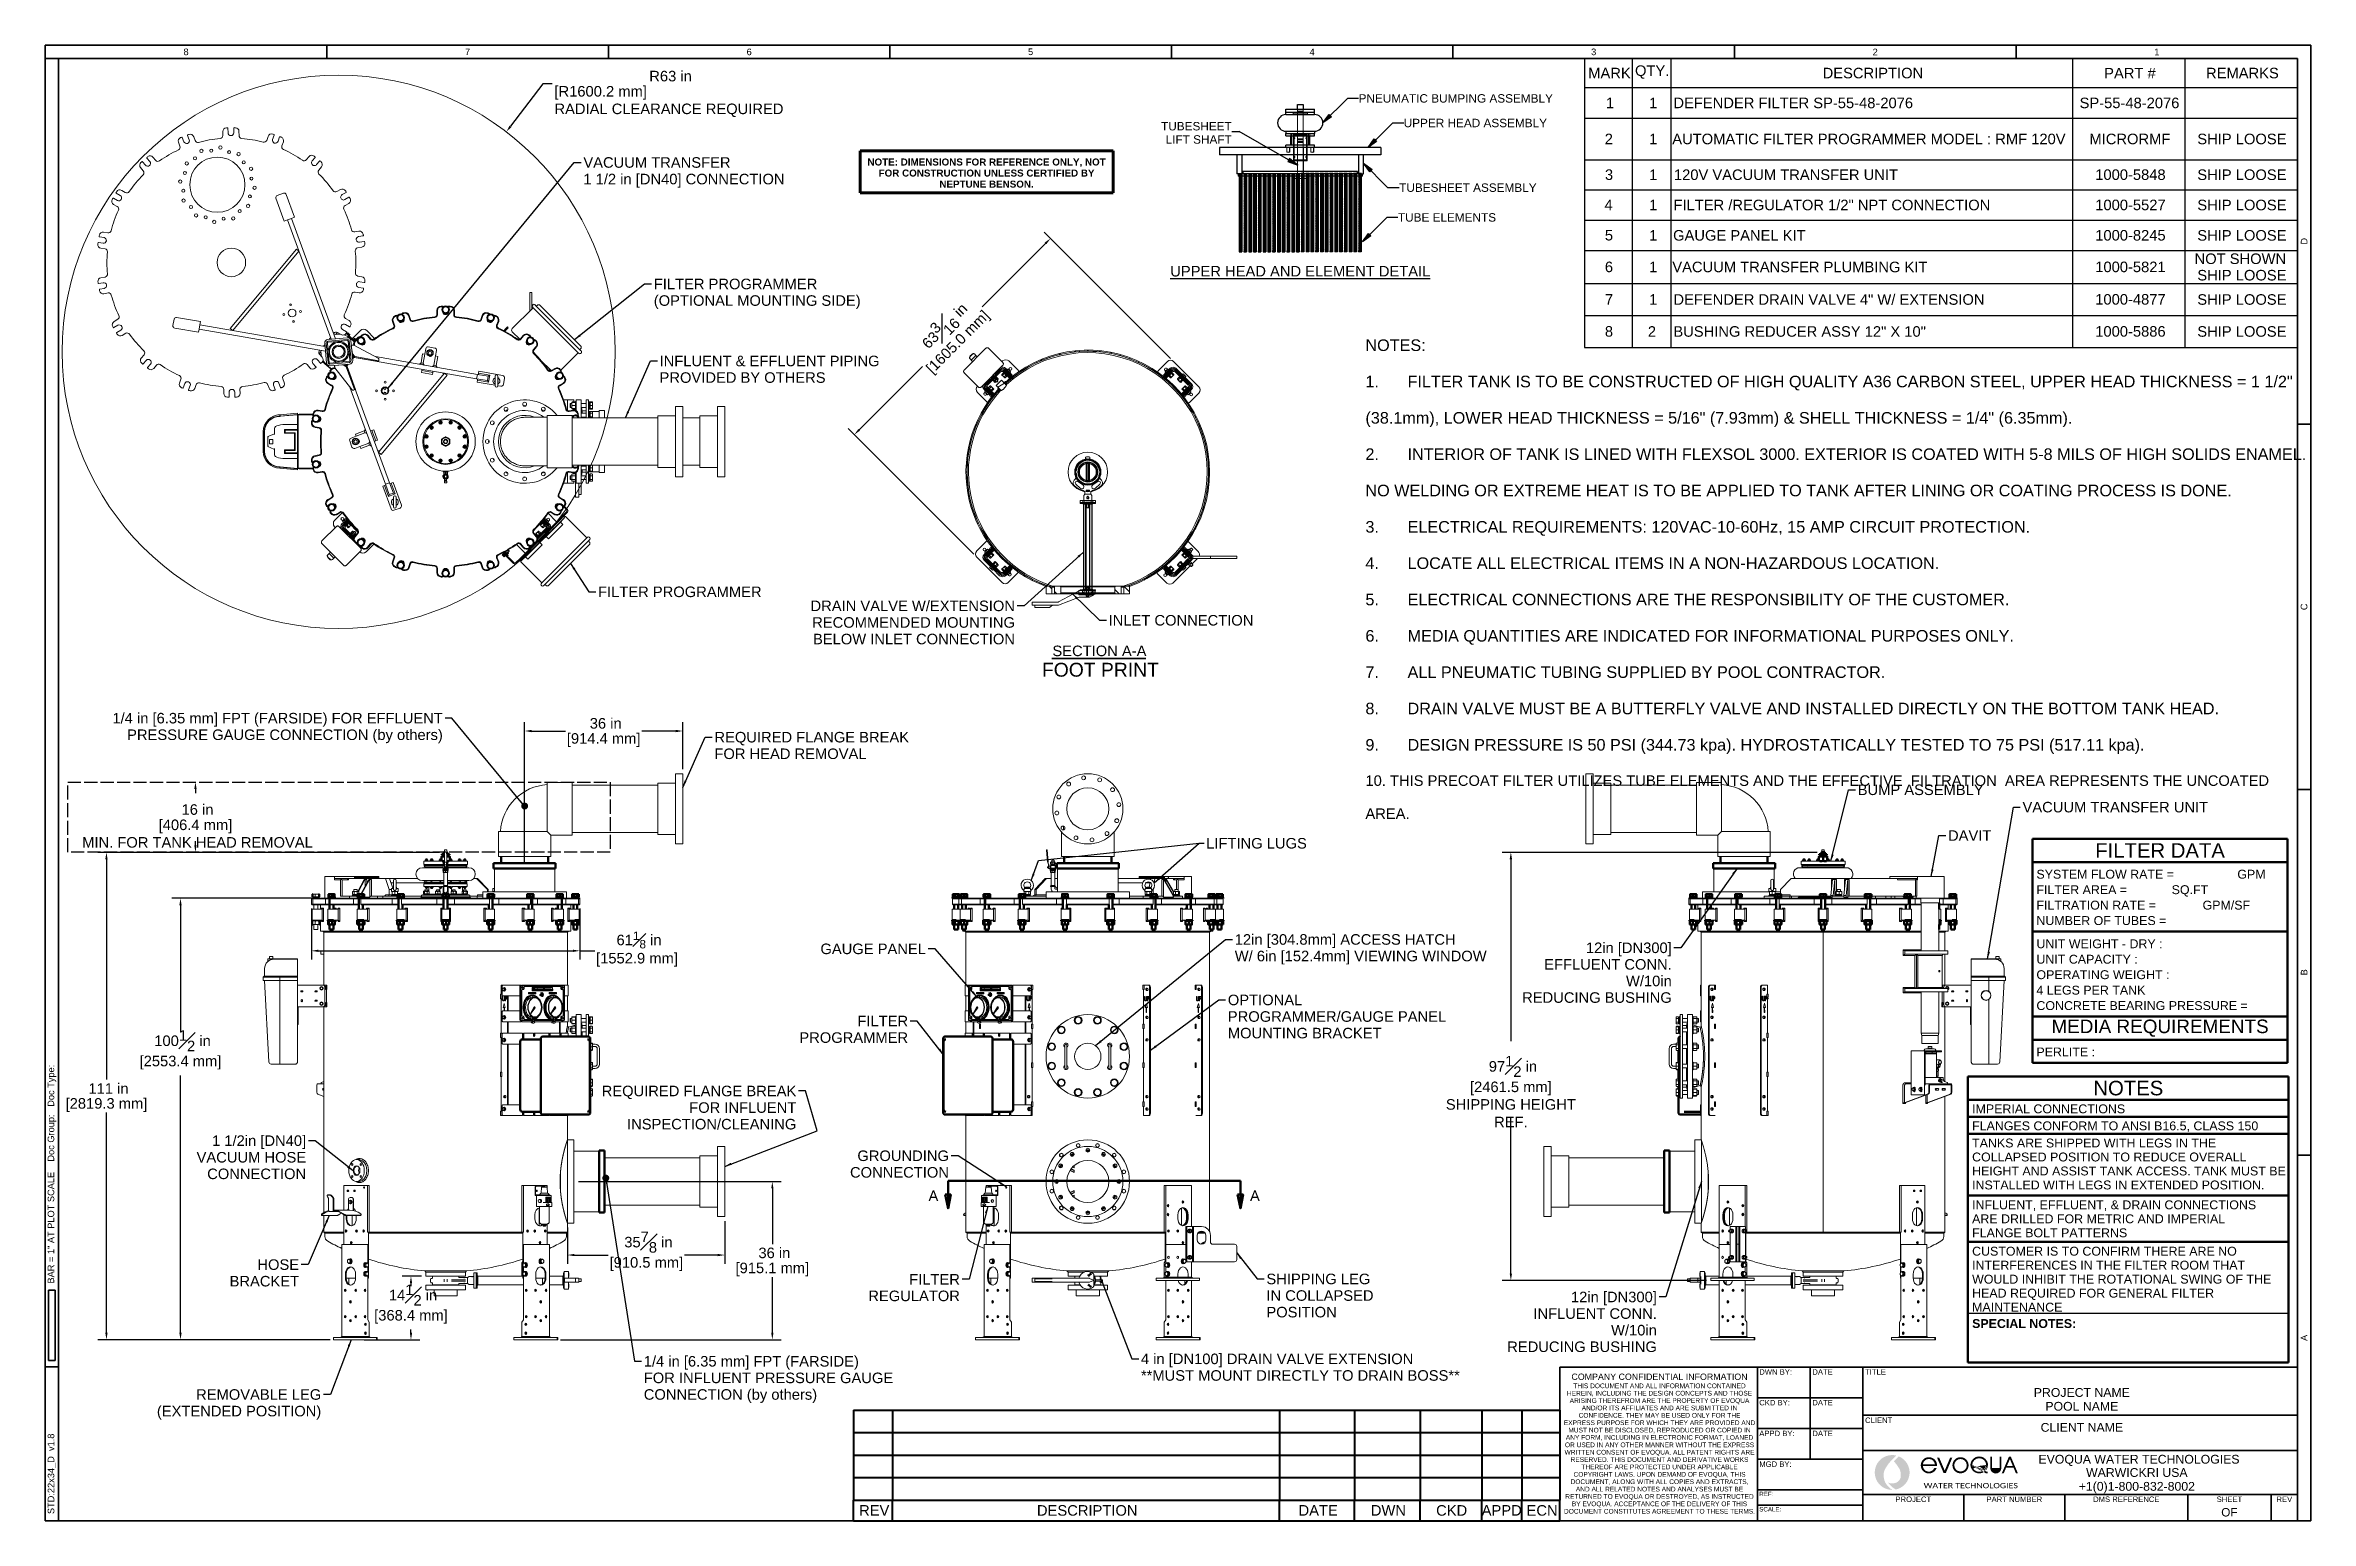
# Model space of a CAD drawing. Header units: inches. Extents: x 20 to 536, y 8 to 344.
import ezdxf
from ezdxf.enums import TextEntityAlignment as Align

# ---------------------------------------------------------------- set-up
doc = ezdxf.new("R2010")
doc.units = ezdxf.units.IN
doc.header["$LTSCALE"] = 16
doc.header["$MEASUREMENT"] = 0
for name, pattern in [('DASHED', [0.2067, 0.1654, -0.0413]), ('DASHED_SPACE', [0.2067, 0.1654, -0.0413]), ('DOUBLE_DASH_CHAIN', [1.2403, 0.6614, -0.0827, 0.1654, -0.0827, 0.1654, -0.0827]), ('HIDD1', [0.09713, 0.064753, -0.032377])]:
    doc.linetypes.add(name, pattern=pattern)
doc.layers.get('0').update_dxf_attribs({"lineweight": 25})
for name, color, linetype, lineweight in [('Border', 7, 'Continuous', 35), ('Dimension (ANSI)', 7, 'Continuous', 25), ('Hatch', 7, 'Continuous', 18), ('Hatch (ANSI)', 7, 'Continuous', 18), ('Hidden', 7, 'DASHED', 18), ('Section Line', 7, 'DOUBLE_DASH_CHAIN', 50), ('Sketch Geometry (ANSI)', 7, 'Continuous', 25), ('Sketch Geometry(MEMCOR)', 7, 'Continuous', 50), ('Symbol', 7, 'Continuous', 25), ('Symbol (ANSI)', 7, 'Continuous', 25), ('Symbols(MEMCOR)', 7, 'Continuous', 25), ('Title', 7, 'Continuous', 35), ('Visible', 7, 'Continuous', 18), ('Visible (ANSI)', 7, 'Continuous', 50)]:
    doc.layers.add(name, color=color, linetype=linetype, lineweight=lineweight)
doc.layers.add('Brade', color=5, linetype='Continuous', lineweight=25, true_color=0x0000ff)
doc.styles.add('MEMCOR', font='arial.ttf')
doc.styles.add('MEMCOR Medium', font='arial.ttf')
doc.styles.add('Note Text (ANSI)', font='arial.ttf')
doc.styles.get("Standard").update_dxf_attribs({"font": 'arial.ttf'})
doc.styles.add('Standard A-B-C', font='arial.ttf')
doc.styles.add('Standard D-E', font='arial.ttf')
doc.styles.add('Standard D-E NeptuneBenson', font='arial.ttf')
doc.styles.add('Standard Large', font='arial.ttf')
doc.styles.add('Text Style242', font='arial.ttf')
doc.dimstyles.new('Default (ANSI)', dxfattribs={"dimscale": 16, "dimtxt": 0.15, "dimasz": 0.098425, "dimexe": 0.125, "dimexo": 0.0625, "dimgap": 0.031496, "dimtad": 0, "dimtih": 1, "dimtoh": 1, "dimdec": 4, "dimrnd": 1e-08, "dimzin": 3, "dimdsep": 46, "dimlunit": 5, "dimtxsty": 'MEMCOR Medium', "dimcen": 0.09, "dimdle": 0.393701, "dimclrd": 256, "dimclre": 256, "dimclrt": 256, "dimadec": 0, "dimazin": 1, "dimtfac": 0.8, "dimtofl": 0, "dimtmove": 0, "dimatfit": 3, "dimfxl": 1, "dimfrac": 1, "dimtolj": 1, "dimtzin": 4, "dimlwd": -1, "dimlwe": -1, "dimarcsym": 0})
doc.dimstyles.new('Default (ANSI)$7', dxfattribs={"dimscale": 16, "dimtxt": 0.15, "dimasz": 0.098425, "dimexe": 0.125, "dimexo": 0.0625, "dimgap": 0.031496, "dimtad": 0, "dimtih": 1, "dimtoh": 1, "dimdec": 4, "dimrnd": 1e-08, "dimzin": 3, "dimdsep": 46, "dimlunit": 5, "dimtxsty": 'MEMCOR Medium', "dimcen": 0.09, "dimdle": 0.393701, "dimclrd": 256, "dimclre": 256, "dimclrt": 256, "dimadec": 0, "dimazin": 1, "dimtfac": 0.8, "dimtofl": 0, "dimtmove": 0, "dimatfit": 3, "dimfxl": 1, "dimfrac": 1, "dimtolj": 1, "dimtzin": 4, "dimlwd": -1, "dimlwe": -1, "dimarcsym": 0})
doc.dimstyles.new('Default D-E$7', dxfattribs={"dimscale": 16, "dimtxt": 0.15, "dimasz": 0.098425, "dimexe": 0.125, "dimexo": 0.0625, "dimgap": 0.031496, "dimtad": 0, "dimtih": 1, "dimtoh": 1, "dimrnd": 1e-08, "dimzin": 4, "dimdsep": 46, "dimtxsty": 'Standard D-E', "dimcen": 0.09, "dimdle": 0.393701, "dimclrd": 256, "dimclre": 256, "dimclrt": 256, "dimadec": 0, "dimazin": 1, "dimtfac": 1, "dimtofl": 0, "dimtmove": 0, "dimatfit": 3, "dimfxl": 1, "dimtolj": 1, "dimtzin": 4, "dimlwd": -1, "dimlwe": -1, "dimarcsym": 0})
doc.dimstyles.new('in [mm] D-E NeptuneBenson', dxfattribs={"dimscale": 16, "dimtxt": 0.15, "dimasz": 0.098425, "dimexe": 0.125, "dimexo": 0.063, "dimgap": 0.031496, "dimtad": 0, "dimtih": 1, "dimtoh": 1, "dimdec": 4, "dimrnd": 1e-08, "dimzin": 3, "dimdsep": 46, "dimlunit": 5, "dimtxsty": 'Standard D-E', "dimcen": 0.09, "dimdle": 0.393701, "dimclrd": 256, "dimclre": 256, "dimclrt": 256, "dimadec": 1, "dimazin": 1, "dimtfac": 1, "dimtofl": 0, "dimtmove": 0, "dimatfit": 3, "dimfxl": 1, "dimfrac": 1, "dimtolj": 1, "dimtzin": 4, "dimlwd": -1, "dimlwe": -1, "dimarcsym": 0})
doc.dimstyles.new('in [mm] D-E NeptuneBenson$7', dxfattribs={"dimscale": 16, "dimtxt": 0.15, "dimasz": 0.098425, "dimexe": 0.125, "dimexo": 0.063, "dimgap": 0.031496, "dimtad": 0, "dimtih": 1, "dimtoh": 1, "dimdec": 4, "dimrnd": 1e-08, "dimzin": 3, "dimdsep": 46, "dimlunit": 5, "dimtxsty": 'Standard D-E', "dimcen": 0.09, "dimdle": 0.393701, "dimclrd": 256, "dimclre": 256, "dimclrt": 256, "dimadec": 1, "dimazin": 1, "dimtfac": 1, "dimtofl": 0, "dimtmove": 0, "dimatfit": 3, "dimfxl": 1, "dimfrac": 1, "dimtolj": 1, "dimtzin": 4, "dimlwd": -1, "dimlwe": -1, "dimarcsym": 0})

msp = doc.modelspace()

# ---------------------------------------------------------------- texts
at = {"layer": 'Symbol', "char_height": 2.40000008, "line_spacing_factor": 0.944221, "style": 'Standard D-E'}
for s, insert, width, attachment_point in [('\\fArial|b0|i0;FILTER PROGRAMMER\\P\\fArial|b0|i0;(OPTIONAL MOUNTING SIDE)', (158.595642, 290.851232), 47.13475986, 1), ('\\fArial|b0|i0;DRAIN VALVE W/EXTENSION\\P\\fArial|b0|i0;RECOMMENDED MOUNTING\\P\\fArial|b0|i0;BELOW INLET CONNECTION', (240.864059, 217.539922), 46.58597811, 3), ('\\fArial|b0|i0;FILTER\\P\\fArial|b0|i0;PROGRAMMER', (216.524061, 122.997156), 24.78109945, 3)]:
    msp.add_mtext(s, dxfattribs=dict(at, insert=insert, width=width, attachment_point=attachment_point))
at = {"layer": 'Symbol', "char_height": 2.40000008, "attachment_point": 1, "style": 'Standard D-E'}
for s, insert, width in [('\\fArial|b0|i0;FILTER PROGRAMMER', (145.904364, 220.738611), 37.26402643), ('\\fArial|b0|i0;INLET CONNECTION', (262.200936, 214.257725), 32.97805185), ('\\fArial|b0|i0;BUMP ASSEMBLY', (432.815476, 175.65732), 28.70122053)]:
    msp.add_mtext(s, dxfattribs=dict(at, insert=insert, width=width))
at = {"layer": 'Symbol', "attachment_point": 7}
for s, insert, char_height, style in [('SECTION A-A', (249.395454, 204.855736), 2.40000008, 'Text Style242'), ('FOOT PRINT', (247.009956, 200.174016), 3.1496063, 'Standard Large')]:
    msp.add_mtext(s, dxfattribs=dict(at, insert=insert, char_height=char_height, style=style))
at = {"layer": 'Symbol (ANSI)'}
for s, insert, char_height, width, attachment_point, line_spacing_factor, style in [('\\fArial|b0|i0;VACUUM TRANSFER \\P\\fArial|b0|i0;1 1/2 in [DN40] CONNECTION', (142.557442, 318.518616), 2.40000008, 45.83414934, 1, 0.944221, 'MEMCOR Medium'), ('\\pxsm1.88;\\fArial|b0|i0;{\\H2.6400;NOTES:\\P}\\fArial|b0|i0;{\\H2.6400;1.^I}\\fArial|b0|i0;{\\H2.6400;FILTER TANK IS TO BE CONSTRUCTED OF HIGH QUALITY A36 CARBON STEEL, UPPER HEAD THICKNESS = 1 1/2" \\P(38.1mm), LOWER HEAD THICKNESS = 5/16" (7.93mm) & SHELL THICKNESS = 1/4" (6.35mm).\\P}\\fArial|b0|i0;{\\H2.6400;2.^I}\\fArial|b0|i0;{\\H2.6400;INTERIOR OF TANK IS LINED WITH FLEXSOL 3000. EXTERIOR IS COATED WITH 5-8 MILS OF HIGH SOLIDS ENAMEL. \\PNO WELDING OR EXTREME HEAT IS TO BE APPLIED TO TANK AFTER LINING OR COATING PROCESS IS DONE.\\P}\\fArial|b0|i0;{\\H2.6400;3.^I}\\fArial|b0|i0;{\\H2.6400;ELECTRICAL REQUIREMENTS: 120VAC-10-60Hz, 15 AMP CIRCUIT PROTECTION.\\P}\\fArial|b0|i0;{\\H2.6400;4.^I}\\fArial|b0|i0;{\\H2.6400;LOCATE ALL ELECTRICAL ITEMS IN A NON-HAZARDOUS LOCATION.\\P}\\fArial|b0|i0;{\\H2.6400;5.^I}\\fArial|b0|i0;{\\H2.6400;ELECTRICAL CONNECTIONS ARE THE RESPONSIBILITY OF THE CUSTOMER.\\P}\\fArial|b0|i0;{\\H2.6400;6.^I}\\fArial|b0|i0;{\\H2.6400;MEDIA QUANTITIES ARE INDICATED FOR INFORMATIONAL PURPOSES ONLY.\\P}\\fArial|b0|i0;{\\H2.6400;7.^I}\\fArial|b0|i0;{\\H2.6400;ALL PNEUMATIC TUBING SUPPLIED BY POOL CONTRACTOR.\\P}\\fArial|b0|i0;{\\H2.6400;8.^I}\\fArial|b0|i0;{\\H2.6400;DRAIN VALVE MUST BE A BUTTERFLY VALVE AND INSTALLED DIRECTLY ON THE BOTTOM TANK HEAD.\\P}\\fArial|b0|i0;{\\H2.6400;9.^I}\\fArial|b0|i0;{\\H2.6400;DESIGN PRESSURE IS 50 PSI (344.73 kpa). HYDROSTATICALLY TESTED TO 75 PSI (517.11 kpa).\\P}\\fArial|b0|i0;{\\H2.4000;10. THIS PRECOAT FILTER UTILIZES TUBE ELEMENTS AND THE EFFECTIVE  FILTRATION  AREA REPRESENTS THE UNCOATED \\PAREA.}\\fArial|b0|i0;{\\H2.6400;\\P}', (320.691151, 277.025982), 2.400000077, 216.20722956, 1, 1.741933, 'Standard D-E NeptuneBenson'), ('\\fArial|b0|i0;INFLUENT & EFFLUENT PIPING\\P\\fArial|b0|i0;PROVIDED BY OTHERS', (159.911979, 273.31263), 2.40000008, 50.12195317, 1, 0.944221, 'MEMCOR Medium'), ('\\fArial|b0|i0;1/4 in [6.35 mm] FPT (FARSIDE) FOR EFFLUENT\\P\\fArial|b0|i0;PRESSURE GAUGE CONNECTION (by others)', (110.541249, 191.967972), 2.40000008, 75.26707687, 3, 0.944221, 'Standard D-E'), ('\\fArial|b0|i0;REQUIRED FLANGE BREAK\\P\\fArial|b0|i0;FOR HEAD REMOVAL', (172.409488, 187.635639), 2.40000008, 44.35244282, 1, 0.944221, 'Standard D-E'), ('\\fArial|b0|i0;12in [304.8mm] ACCESS HATCH\\P\\fArial|b0|i0;W/ 6in [152.4mm] VIEWING WINDOW', (290.928602, 141.573154), 2.40000008, 57.37317303, 1, 0.944221, 'Standard D-E'), ('\\fArial|b0|i0;12in [DN300]\\P\\fArial|b0|i0;EFFLUENT CONN.\\P\\fArial|b0|i0;W/10in\\P\\fArial|b0|i0;REDUCING BUSHING', (390.471656, 139.671852), 2.40000008, 34.09756338, 3, 0.944221, 'Standard D-E'), ('\\fArial|b0|i0;OPTIONAL \\P\\fArial|b0|i0;PROGRAMMER/GAUGE PANEL \\P\\fArial|b0|i0;MOUNTING BRACKET', (289.353823, 127.797551), 2.40000008, 50.68537194, 1, 0.944221, 'Standard D-E'), ('\\fArial|b0|i0;REQUIRED FLANGE BREAK\\P\\fArial|b0|i0;FOR INFLUENT\\P\\fArial|b0|i0;INSPECTION/CLEANING', (191.062699, 107.060532), 2.40000008, 44.35244282, 3, 0.944221, 'Standard D-E'), ('\\fArial|b0|i0;1 1/2in [DN40]\\P\\fArial|b0|i0;VACUUM HOSE \\P\\fArial|b0|i0;CONNECTION', (79.41424, 95.743519), 2.40000008, 25.90061098, 3, 0.944221, 'Standard D-E'), ('\\fArial|b0|i0;GROUNDING\\P\\fArial|b0|i0;CONNECTION\\P', (225.827891, 92.308862), 2.40000008, 22.54390416, 3, 0.944221, 'Standard D-E'), ('\\fArial|b0|i0;HOSE\\P\\fArial|b0|i0;BRACKET', (77.809091, 67.521607), 2.40000008, 15.84146455, 3, 0.944221, 'Standard D-E'), ('\\fArial|b0|i0;FILTER\\P\\fArial|b0|i0;REGULATOR', (228.326457, 64.172227), 2.40000008, 20.87012313, 3, 0.944221, 'Standard D-E'), ('\\fArial|b0|i0;SHIPPING LEG\\P\\fArial|b0|i0;IN COLLAPSED\\P\\fArial|b0|i0;POSITION', (298.136877, 64.253542), 2.40000008, 24.4134167, 1, 0.944221, 'Standard D-E'), ('\\fArial|b0|i0;12in [DN300]\\P\\fArial|b0|i0;INFLUENT CONN.\\P\\fArial|b0|i0;W/10in\\P\\fArial|b0|i0;REDUCING BUSHING', (387.074002, 60.147093), 2.40000008, 34.09756338, 3, 0.944221, 'Standard D-E'), ('\\fArial|b0|i0;1/4 in [6.35 mm] FPT (FARSIDE) \\P\\fArial|b0|i0;FOR INFLUENT PRESSURE GAUGE \\P\\fArial|b0|i0;CONNECTION (by others)', (156.315089, 45.502414), 2.40000008, 57.76463907, 1, 0.944221, 'Standard D-E'), ('\\fArial|b0|i0;4 in [DN100] DRAIN VALVE EXTENSION \\P\\fArial|b0|i0;**MUST MOUNT DIRECTLY TO DRAIN BOSS**', (269.554539, 46.05087), 2.40000008, 72.66402958, 1, 0.944221, 'Standard D-E'), ('\\fArial|b0|i0;REMOVABLE LEG\\P\\fArial|b0|i0;(EXTENDED POSITION)', (82.850343, 37.937854), 2.40000008, 37.45061319, 3, 0.944221, 'Standard D-E')]:
    msp.add_mtext(s, dxfattribs=dict(at, insert=insert, char_height=char_height, width=width, attachment_point=attachment_point, line_spacing_factor=line_spacing_factor, style=style))
at = {"layer": 'Symbol (ANSI)', "char_height": 2.40000008, "style": 'Standard D-E'}
for s, insert, width, attachment_point in [('\\fArial|b0|i0;VACUUM TRANSFER UNIT', (470.358492, 171.706201), 42.29451577, 1), ('\\fArial|b0|i0;DAVIT', (453.388241, 165.232391), 9.87622043, 1), ('\\fArial|b0|i0;LIFTING LUGS', (284.431746, 163.475795), 22.91707467, 1), ('\\fArial|b0|i0;GAUGE PANEL', (220.587337, 139.431703), 24.04207545, 3)]:
    msp.add_mtext(s, dxfattribs=dict(at, insert=insert, width=width, attachment_point=attachment_point))

# ---------------------------------------------------------------- blocks, each defined once
blk = doc.blocks.new('Borders 22x34_D')
at = {"layer": 'Border'}
for p, q in [((33.5, 21.5), (1.25, 21.5)), ((1.25, 21.5), (1.25, 0.5)), ((33.312, 21.312), (1.25, 21.312)), ((1.437, 0.5), (1.437, 21.312)), ((5.258, 21.5), (5.258, 21.312)), ((9.266, 21.5), (9.266, 21.312)), ((13.273, 21.5), (13.273, 21.312)), ((17.281, 21.5), (17.281, 21.312)), ((21.289, 21.5), (21.289, 21.312)), ((25.297, 21.5), (25.297, 21.312)), ((29.305, 21.5), (29.305, 21.312)), ((33.312, 0.5), (33.312, 21.312)), ((33.5, 0.5), (33.5, 21.5)), ((33.312, 16.109), (33.5, 16.109)), ((33.312, 10.906), (33.5, 10.906)), ((33.312, 5.703), (33.5, 5.703)), ((1.391, 3.781), (1.297, 3.781)), ((1.297, 3.781), (1.297, 2.781)), ((1.391, 2.781), (1.391, 3.781)), ((1.25, 2.688), (1.437, 2.688)), ((1.297, 2.781), (1.391, 2.781)), ((1.25, 0.5), (33.5, 0.5)), ((1.25, 0.5), (7.811, 0.5))]:
    blk.add_line(p, q, dxfattribs=at)
at = {"layer": 'Border', "char_height": 0.094, "attachment_point": 5, "style": 'Standard A-B-C'}
for s, insert in [('\\fArial|b0|i0;{\\H0.0940;8}', (3.254, 21.406)), ('\\fArial|b0|i0;{\\H0.0940;7}', (7.262, 21.407)), ('\\fArial|b0|i0;{\\H0.0940;6}', (11.27, 21.406)), ('\\fArial|b0|i0;{\\H0.0940;5}', (15.277, 21.407)), ('\\fArial|b0|i0;{\\H0.0940;4}', (19.285, 21.406)), ('\\fArial|b0|i0;{\\H0.0940;3}', (23.293, 21.406)), ('\\fArial|b0|i0;{\\H0.0940;2}', (27.301, 21.406)), ('\\fArial|b0|i0;{\\H0.0940;1}', (31.309, 21.406))]:
    blk.add_mtext(s, dxfattribs=dict(at, insert=insert))
at = {"layer": 'Border', "char_height": 0.094, "rotation": 90, "style": 'Standard A-B-C'}
for s, insert, attachment_point in [('\\fArial|b0|i0;{\\H0.0940;D}', (33.406, 18.711), 5), ('\\fArial|b0|i0;{\\H0.0940;C}', (33.406, 13.508), 5), ('\\fArial|b0|i0;{\\H0.0940;B}', (33.406, 8.305), 5), ('\\fArial|b0|i0;{\\H0.0940;BAR = 1" AT PLOT SCALE    Doc Group:   Doc Type: }', (1.344, 3.875), 4), ('\\fArial|b0|i0;{\\H0.0940;A}', (33.406, 3.102), 5), ('\\fArial|b0|i0;{\\H0.0940;STD:22x34_D  v1.8}', (1.344, 0.594), 4)]:
    blk.add_mtext(s, dxfattribs=dict(at, insert=insert, attachment_point=attachment_point))
blk = doc.blocks.new('Title Blocks D-E')
at = {"layer": 'Hatch'}
h = blk.add_hatch(color=256, dxfattribs=at)
edge = h.paths.add_edge_path()
edge.add_arc((19.982, 9.944), 0.248, 76.679, 270.1895)
edge.add_spline(control_points=[(19.983, 9.696), (19.953, 9.717), (19.907, 9.758), (19.877, 9.809), (19.863, 9.86), (19.859, 9.914), (19.864, 9.955), (19.882, 9.997), (19.916, 10.051), (19.948, 10.092), (19.993, 10.14), (20.039, 10.185)], knot_values=[1, 1, 1, 1, 1, 2, 3, 4, 5, 6, 7, 8, 9, 9, 9, 9, 9], degree=4, periodic=0)
h = blk.add_hatch(color=256, dxfattribs=at)
edge = h.paths.add_edge_path()
edge.add_line((20.077, 10.173), (20.007, 10.102))
edge.add_spline(control_points=[(20.007, 10.102), (20.039, 10.066), (20.062, 10.032), (20.08, 10.006), (20.093, 9.983), (20.106, 9.938), (20.106, 9.885), (20.097, 9.845), (20.065, 9.813), (20.035, 9.793), (19.989, 9.788), (19.943, 9.788), (19.923, 9.803)], knot_values=[1, 1, 1, 1, 1, 2, 3, 4, 5, 6, 7, 8, 9, 10, 10, 10, 10, 10], degree=4, periodic=0)
edge.add_spline(control_points=[(19.923, 9.803), (19.945, 9.77), (19.968, 9.745), (19.996, 9.724), (20.035, 9.701)], knot_values=[1, 1, 1, 1, 1, 2, 2, 2, 2, 2], degree=4, periodic=0)
edge.add_arc((19.982, 9.944), 0.248, 282.2596, 427.5742)
h = blk.add_hatch(color=256, dxfattribs=at)
edge = h.paths.add_edge_path(flags=0)
edge.add_arc((20.505, 10.051), 0.0859, 6.7767, 173.2233)
edge.add_line((20.419, 10.061), (20.59, 10.061))
edge = h.paths.add_edge_path()
edge.add_arc((20.505, 10.046), 0.116, 354.8678, 699.9289)
edge.add_line((20.613, 10.006), (20.583, 10.006))
edge.add_arc((20.504, 10.041), 0.0853, 183.1818, 336.4721, ccw=False)
edge.add_line((20.419, 10.036), (20.62, 10.036))
blk.add_hatch(color=256, dxfattribs=at).paths.add_polyline_path([(20.839, 10.157), (20.746, 9.936), (20.714, 9.936), (20.62, 10.157), (20.651, 10.157), (20.73, 9.972), (20.808, 10.157)])
h = blk.add_hatch(color=256, dxfattribs=at)
edge = h.paths.add_edge_path(flags=0)
edge.add_arc((20.955, 10.047), 0.089, 0, 360)
edge = h.paths.add_edge_path()
edge.add_arc((20.955, 10.047), 0.115, 0, 360)
h = blk.add_hatch(color=256, dxfattribs=at)
edge = h.paths.add_edge_path(flags=0)
edge.add_spline(control_points=[(21.29, 9.982), (21.287, 9.984), (21.279, 9.99), (21.266, 10.001), (21.249, 10.013), (21.218, 10.031), (21.173, 10.034), (21.147, 10.031), (21.125, 10.026)], knot_values=[-5.525972, -5.525972, -5.525972, -5.525972, -5.525972, -5, -4, -3, -2, -1, -1, -1, -1, -1], degree=4, periodic=0)
edge.add_arc((21.221, 10.054), 0.0997, 182.5887, 196.4669, ccw=False)
edge.add_arc((21.221, 10.048), 0.0996, 0.9395, 179.0605, ccw=False)
edge.add_arc((21.221, 10.054), 0.0997, 313.5602, 357.4113, ccw=False)
edge = h.paths.add_edge_path(flags=0)
edge.add_spline(control_points=[(21.136, 10.001), (21.147, 10.007), (21.164, 10.008), (21.188, 10.008), (21.224, 9.998), (21.249, 9.984), (21.261, 9.975), (21.268, 9.969), (21.27, 9.967)], knot_values=[-5.475497, -5.475497, -5.475497, -5.475497, -5.475497, -4.475497, -3.475497, -2.475497, -1.475497, -1, -1, -1, -1, -1], degree=4, periodic=0)
edge.add_arc((21.221, 10.054), 0.0997, 211.8702, 299.6018, ccw=False)
edge = h.paths.add_edge_path()
edge.add_line((21.343, 9.955), (21.343, 9.931))
edge.add_spline(control_points=[(21.343, 9.931), (21.326, 9.931), (21.312, 9.932), (21.302, 9.94), (21.292, 9.948), (21.289, 9.951)], knot_values=[6.426385, 6.426385, 6.426385, 6.426385, 6.426385, 7.426385, 8, 8, 8, 8, 8], degree=4, periodic=0)
edge.add_arc((21.221, 10.057), 0.126, 183.1673, 302.8004, ccw=False)
edge.add_arc((21.221, 10.046), 0.126, 2.9412, 178.4354, ccw=False)
edge.add_arc((21.221, 10.057), 0.126, 314.2286, 358.2094, ccw=False)
edge.add_spline(control_points=[(21.309, 9.966), (21.311, 9.965), (21.316, 9.961), (21.322, 9.958), (21.331, 9.955), (21.343, 9.955)], knot_values=[6.5852, 6.5852, 6.5852, 6.5852, 6.5852, 7, 8, 8, 8, 8, 8], degree=4, periodic=0)
h = blk.add_hatch(color=256, dxfattribs=at)
edge = h.paths.add_edge_path()
edge.add_arc((21.457, 10.009), 0.0797, 180, 360)
edge.add_line((21.537, 10.009), (21.537, 10.168))
edge.add_line((21.537, 10.168), (21.51, 10.168))
edge.add_line((21.51, 10.168), (21.51, 10.008))
edge.add_arc((21.456, 10.008), 0.0532, -180, 0, ccw=False)
edge.add_line((21.403, 10.008), (21.403, 10.168))
edge.add_line((21.403, 10.168), (21.378, 10.168))
edge.add_line((21.378, 10.168), (21.378, 10.009))
h = blk.add_hatch(color=256, dxfattribs=at)
h.paths.add_polyline_path([(21.615, 10.036), (21.658, 10.135), (21.7, 10.036)], flags=0)
h.paths.add_polyline_path([(21.771, 9.934), (21.743, 9.934), (21.71, 10.012), (21.605, 10.012), (21.571, 9.934), (21.543, 9.934), (21.644, 10.168), (21.672, 10.168)])
at = {"layer": 'Title'}
for p, q in [((18.065, 11.445), (15.252, 11.445)), ((15.252, 11.445), (15.252, 9.258)), ((19.565, 11.445), (18.065, 11.445)), ((18.065, 11.445), (18.065, 9.258)), ((18.065, 9.258), (18.065, 11.445)), ((18.815, 11.445), (18.815, 10.133)), ((19.565, 11.445), (25.752, 11.445)), ((19.565, 9.258), (19.565, 11.445)), ((19.565, 9.258), (19.565, 11.445)), ((25.752, 11.445), (25.752, 9.258)), ((18.065, 11.008), (19.565, 11.008)), ((19.565, 10.758), (25.752, 10.758)), ((18.065, 10.57), (19.565, 10.57)), ((18.065, 10.133), (19.565, 10.133)), ((19.565, 10.258), (25.752, 10.258)), ((18.065, 9.695), (19.565, 9.695)), ((18.065, 9.477), (19.565, 9.477)), ((19.565, 9.633), (25.752, 9.633)), ((21.002, 9.633), (21.002, 9.258)), ((22.44, 9.633), (22.44, 9.258)), ((24.19, 9.633), (24.19, 9.258)), ((25.377, 9.633), (25.377, 9.258)), ((15.252, 9.258), (18.065, 9.258)), ((18.065, 9.258), (19.565, 9.258)), ((25.752, 9.258), (19.565, 9.258)), ((25.752, 9.258), (25.752, 9.258)), ((25.752, 9.258), (25.94, 9.258))]:
    blk.add_line(p, q, dxfattribs=at)
at = {"layer": 'Title', "insert": (16.67, 11.352), "char_height": 0.06, "width": 2.72591, "attachment_point": 2, "line_spacing_factor": 0.757101, "style": 'Standard A-B-C'}
blk.add_mtext('\\pxsm0.94;\\fArial|b0|i0;{\\H0.0900;COMPANY CONFIDENTIAL INFORMATION\\P}\\fArial|b0|i0;{\\H0.0670;THIS DOCUMENT AND ALL INFORMATION CONTAINED HEREIN, INCLUDING THE DESIGN CONCEPTS AND THOSE ARISING THEREFROM ARE THE PROPERTY OF EVOQUA AND/OR ITS AFFILIATES AND ARE SUBMITTED IN CONFIDENCE. THEY MAY BE USED ONLY FOR THE EXPRESS PURPOSE FOR WHICH THEY ARE PROVIDED AND MUST NOT BE DISCLOSED, REPRODUCED OR COPIED IN ANY FORM, INCLUDING IN ELECTRONIC FORMAT, LOANED OR USED IN ANY OTHER MANNER WITHOUT THE EXPRESS WRITTEN CONSENT OF EVOQUA. ALL PATENT RIGHTS ARE RESERVED. THIS DOCUMENT AND DERIVATIVE WORKS THEREOF ARE PROTECTED UNDER APPLICABLE COPYRIGHT LAWS. UPON DEMAND OF EVOQUA, THIS DOCUMENT, ALONG WITH ALL COPIES AND EXTRACTS, AND ALL RELATED NOTES AND ANALYSES MUST BE RETURNED TO EVOQUA OR DESTROYED, AS INSTRUCTED BY EVOQUA. ACCEPTANCE OF THE DELIVERY OF THIS DOCUMENT CONSTITUTES AGREEMENT TO THESE TERMS}\\fArial|b0|i0;{\\H0.0680;.}', dxfattribs=at)
at = {"layer": 'Title'}
for s, insert, char_height, attachment_point, style in [('\\fArial|b0|i0;{\\H0.0780;DWN BY:}', (18.09, 11.414), 0.078, 1, 'Standard A-B-C'), ('\\fArial|b0|i0;{\\H0.0780;DATE}', (18.846, 11.414), 0.078, 1, 'Standard A-B-C'), ('\\fArial|b0|i0;{\\H0.0780;TITLE}', (19.596, 11.414), 0.078, 1, 'Standard A-B-C'), ('\\fArial|b0|i0;{\\H0.0780;CKD BY:}', (18.09, 10.977), 0.078, 1, 'Standard A-B-C'), ('\\fArial|b0|i0;{\\H0.0780;DATE}', (18.846, 10.977), 0.078, 1, 'Standard A-B-C'), ('\\fArial|b0|i0;{\\H0.0780;CLIENT}', (19.596, 10.727), 0.078, 1, 'Standard A-B-C'), ('\\fArial|b0|i0;{\\H0.0780;DATE}', (18.846, 10.539), 0.078, 1, 'Standard A-B-C'), ('\\fArial|b0|i0;{\\H0.0780;MGD BY:}', (18.09, 10.102), 0.078, 1, 'Standard A-B-C'), ('\\fArial|b0|i0;{\\H0.1250;EVOQUA WATER TECHNOLOGIES}', (22.065, 10.195), 0.125, 1, 'Standard A-B-C'), ('\\fCalibri|b0|i0;\\W1.20;{\\H0.0750;WATER TECHNOLOGIES}', (21.772, 9.795), 0.075, 3, 'Standard D-E'), ('\\fArial|b0|i0;{\\H0.0630;SCALE:}', (18.09, 9.452), 0.063, 1, 'Standard A-B-C'), ('\\fArial|b0|i0;{\\H0.0630;REF:}', (18.09, 9.67), 0.063, 1, 'Standard A-B-C'), ('\\fArial|b0|i0;{\\H0.0780;PROJECT}', (20.283, 9.602), 0.078, 2, 'Standard A-B-C'), ('\\fArial|b0|i0;{\\H0.0780;PART NUMBER}', (21.721, 9.602), 0.078, 2, 'Standard A-B-C'), ('\\fArial|b0|i0;{\\H0.0780;DMS REFERENCE}', (23.315, 9.602), 0.078, 2, 'Standard A-B-C'), ('\\fArial|b0|i0;{\\H0.0780;SHEET}', (24.783, 9.602), 0.078, 2, 'Standard A-B-C'), ('\\fArial|b0|i0;{\\H0.1200;OF}', (24.783, 9.377), 0.12, 5, 'Standard A-B-C'), ('\\fArial|b0|i0;{\\H0.0780;REV}', (25.565, 9.602), 0.078, 2, 'Standard A-B-C')]:
    blk.add_mtext(s, dxfattribs=dict(at, insert=insert, char_height=char_height, attachment_point=attachment_point, style=style))
at = {"layer": 'Title', "style": 'Standard A-B-C'}
for s, insert, char_height, attachment_point, line_spacing_factor in [('\\fArial|b0|i0;{\\H0.1250;\\P}\\fArial|b0|i0;{\\H0.1250; PROJECT NAME\\P}\\fArial|b0|i0;{\\H0.1250; POOL NAME}', (22.658, 11.082), 0.125, 5, 0.944221), ('\\fArial|b0|i0;{\\H0.1250; CLIENT NAME\\P}\\fArial|b0|i0;{\\H0.1250; }', (22.658, 10.487), 0.125, 5, 0.944221), ('\\fArial|b0|i0;{\\H0.0780;APPD BY:\\P}', (18.09, 10.539), 0.078, 1, 3.028468), ('\\fArial|b0|i0;{\\H0.1250;WARWICKRI USA\\P}\\fArial|b0|i0;{\\H0.1250;+1(0)1-800-832-8002}', (23.465, 10.006), 0.125, 2, 0.944221)]:
    blk.add_mtext(s, dxfattribs=dict(at, insert=insert, char_height=char_height, attachment_point=attachment_point, line_spacing_factor=line_spacing_factor))
at = {"layer": 'Title', "lineweight": 30, "flags": 63}
for tag, height, p in [('DESIGNER', 0.094, (18.44, 11.141)), ('CREATION_DATE', 0.094, (19.19, 11.141)), ('CHECKED_BY', 0.094, (18.44, 10.703)), ('CHECKED_DATE', 0.094, (19.19, 10.703)), ('ENG_APPROVED_BY', 0.094, (18.44, 10.266)), ('ENG_APPROVAL_DATE', 0.094, (19.19, 10.266)), ('MANAGER', 0.094, (18.815, 9.828)), ('PROJECT', 0.12, (20.283, 9.377)), ('PART_NUMBER', 0.12, (21.721, 9.377)), ('@DMS_Reference', 0.12, (23.315, 9.377)), ('Sheet_Number', 0.12, (24.502, 9.377)), ('REVISION_NUMBER', 0.12, (25.565, 9.377)), ('Number_of_sheets', 0.125, (25.065, 9.377))]:
    blk.add_attdef(tag, text='', height=height, dxfattribs=at).set_placement(p, align=Align.MIDDLE_CENTER)
for tag, height, p in [('!Reference', 0.078, (18.877, 9.527)), ('Scale_1', 0.118, (18.877, 9.308))]:
    blk.add_attdef(tag, text='', height=height, dxfattribs=at).set_placement(p, align=Align.BOTTOM_CENTER)
blk = doc.blocks.new('*D18')
at = {"layer": 'Defpoints', "color": 0, "transparency": 16777216}
for p in [(43.99, 176.21), (43.99, 160.21), (54.2, 160.21)]:
    blk.add_point(p, dxfattribs=at)
at = {"layer": 'Dimension (ANSI)', "transparency": 16777216}
for p, q in [((54.2, 174.64), (54.2, 173.69)), ((54.2, 161.79), (54.2, 162.73))]:
    blk.add_line(p, q, dxfattribs=at)
for points in [[(53.93, 174.64), (54.46, 174.64), (54.2, 176.21)], [(53.93, 161.79), (54.46, 161.79), (54.2, 160.21)]]:
    blk.add_solid(points, dxfattribs=at)
at = {"layer": 'Dimension (ANSI)', "transparency": 16777216, "char_height": 2.4, "attachment_point": 5, "style": 'Standard D-E'}
for s, insert in [('\\A1; \\fArial|b0|i0;16 in', (54.2, 169.94)), ('\\A1;[406.4 mm]{\\P\\fArial|b0|i0; MIN. FOR TANK HEAD REMOVAL}', (54.2, 164.46))]:
    blk.add_mtext(s, dxfattribs=dict(at, insert=insert))
blk = doc.blocks.new('*D19')
at = {"layer": 'Defpoints', "color": 0, "transparency": 16777216}
for p in [(140.41, 85.24), (185.6, 85.24), (136.32, 49.21)]:
    blk.add_point(p, dxfattribs=at)
at = {"layer": 'Dimension (ANSI)', "transparency": 16777216}
for p, q in [((141.42, 85.24), (187.6, 85.24)), ((185.6, 83.67), (185.6, 71.01)), ((185.6, 50.79), (185.6, 63.47)), ((137.33, 49.21), (187.6, 49.21))]:
    blk.add_line(p, q, dxfattribs=at)
for points in [[(185.34, 83.67), (185.86, 83.67), (185.6, 85.24)], [(185.34, 50.79), (185.86, 50.79), (185.6, 49.21)]]:
    blk.add_solid(points, dxfattribs=at)
at = {"layer": 'Dimension (ANSI)', "transparency": 16777216, "char_height": 2.4, "attachment_point": 5, "style": 'Standard D-E'}
for s, insert in [('\\A1; 36 in', (185.6, 68.97)), ('\\A1;[915.1 mm]', (185.6, 65.2))]:
    blk.add_mtext(s, dxfattribs=dict(at, insert=insert))
blk = doc.blocks.new('*D20')
at = {"layer": 'Defpoints', "color": 0, "transparency": 16777216}
for p in [(103.29, 63.72), (106.68, 63.72), (91.64, 49.21)]:
    blk.add_point(p, dxfattribs=at)
at = {"layer": 'Dimension (ANSI)', "transparency": 16777216}
for p, q in [((105.67, 63.72), (101.29, 63.72)), ((103.29, 62.14), (103.29, 61.42)), ((92.65, 49.21), (105.29, 49.21)), ((103.29, 50.79), (103.29, 51.51))]:
    blk.add_line(p, q, dxfattribs=at)
for points in [[(103.03, 62.14), (103.55, 62.14), (103.29, 63.72)], [(103.03, 50.79), (103.55, 50.79), (103.29, 49.21)]]:
    blk.add_solid(points, dxfattribs=at)
at = {"layer": 'Dimension (ANSI)', "transparency": 16777216, "char_height": 2.4, "attachment_point": 5, "style": 'Standard D-E'}
for s, insert in [('\\A1; 14{\\H1x;\\S1#2;} in', (103.29, 59.38)), ('\\A1;[368.4 mm]', (103.29, 54.42))]:
    blk.add_mtext(s, dxfattribs=dict(at, insert=insert))
blk = doc.blocks.new('*D21')
at = {"layer": 'Defpoints', "color": 0, "transparency": 16777216}
for p in [(129.18, 187.84), (165.18, 178.12), (129.18, 156.56)]:
    blk.add_point(p, dxfattribs=at)
at = {"layer": 'Dimension (ANSI)', "transparency": 16777216}
for p, q in [((129.18, 157.57), (129.18, 189.84)), ((130.76, 187.84), (138.52, 187.84)), ((163.61, 187.84), (155.85, 187.84)), ((165.18, 179.13), (165.18, 189.84))]:
    blk.add_line(p, q, dxfattribs=at)
for points in [[(130.76, 188.1), (130.76, 187.57), (129.18, 187.84)], [(163.61, 188.1), (163.61, 187.57), (165.18, 187.84)]]:
    blk.add_solid(points, dxfattribs=at)
at = {"layer": 'Dimension (ANSI)', "transparency": 16777216, "char_height": 2.4, "attachment_point": 5, "style": 'Standard D-E'}
for s, insert in [('\\A1;[914.4 mm]', (147.18, 185.79)), ('\\A1; 36 in', (147.18, 189.57))]:
    blk.add_mtext(s, dxfattribs=dict(at, insert=insert))
blk = doc.blocks.new('*D22')
at = {"layer": 'Defpoints', "color": 0, "transparency": 16777216}
for p in [(138.91, 75.74), (174.75, 77.24), (174.75, 68.5)]:
    blk.add_point(p, dxfattribs=at)
at = {"layer": 'Dimension (ANSI)', "transparency": 16777216}
for p, q in [((138.91, 74.74), (138.91, 66.5)), ((174.75, 76.24), (174.75, 66.5)), ((140.48, 68.5), (148.24, 68.5)), ((173.18, 68.5), (165.57, 68.5))]:
    blk.add_line(p, q, dxfattribs=at)
for points in [[(140.48, 68.76), (140.48, 68.24), (138.91, 68.5)], [(173.18, 68.76), (173.18, 68.24), (174.75, 68.5)]]:
    blk.add_solid(points, dxfattribs=at)
at = {"layer": 'Dimension (ANSI)', "transparency": 16777216, "char_height": 2.4, "attachment_point": 5, "style": 'Standard D-E'}
for s, insert in [('\\A1; 35{\\H1x;\\S7#8;} in', (156.91, 71.44)), ('\\A1;[910.5 mm]', (156.91, 66.46))]:
    blk.add_mtext(s, dxfattribs=dict(at, insert=insert))
blk = doc.blocks.new('*D23')
at = {"layer": 'Defpoints', "color": 0, "transparency": 16777216}
for p in [(80.61, 148.4), (141.75, 148.4), (141.75, 137.78)]:
    blk.add_point(p, dxfattribs=at)
at = {"layer": 'Dimension (ANSI)', "transparency": 16777216}
for p, q in [((80.61, 147.4), (80.61, 135.78)), ((141.75, 147.4), (141.75, 135.78)), ((82.19, 137.78), (140.18, 137.78)), ((141.75, 137.78), (145.17, 137.78))]:
    blk.add_line(p, q, dxfattribs=at)
for points in [[(82.19, 138.05), (82.19, 137.52), (80.61, 137.78)], [(140.18, 138.05), (140.18, 137.52), (141.75, 137.78)]]:
    blk.add_solid(points, dxfattribs=at)
at = {"layer": 'Dimension (ANSI)', "transparency": 16777216, "char_height": 2.4, "attachment_point": 5, "style": 'MEMCOR Medium'}
for s, insert in [('\\A1; 61{\\H0.8x;\\S1#8;} in', (154.77, 140.25)), ('\\A1;[1552.9 mm]', (154.77, 135.74))]:
    blk.add_mtext(s, dxfattribs=dict(at, insert=insert))
blk = doc.blocks.new('*D24')
at = {"layer": 'Defpoints', "color": 0, "transparency": 16777216}
for p in [(33.93, 160.21), (110.81, 160.21), (85.9, 49.21)]:
    blk.add_point(p, dxfattribs=at)
at = {"layer": 'Dimension (ANSI)', "transparency": 16777216}
for p, q in [((109.8, 160.21), (31.93, 160.21)), ((33.93, 158.64), (33.93, 108.46)), ((33.93, 50.79), (33.93, 100.96)), ((84.89, 49.21), (31.93, 49.21))]:
    blk.add_line(p, q, dxfattribs=at)
for points in [[(33.67, 158.64), (34.19, 158.64), (33.93, 160.21)], [(33.67, 50.79), (34.19, 50.79), (33.93, 49.21)]]:
    blk.add_solid(points, dxfattribs=at)
at = {"layer": 'Dimension (ANSI)', "transparency": 16777216, "char_height": 2.4, "attachment_point": 5, "style": 'Standard D-E'}
for s, insert in [('\\A1;[2819.3 mm]', (33.93, 102.67)), ('\\A1; 111 in', (33.93, 106.42))]:
    blk.add_mtext(s, dxfattribs=dict(at, insert=insert))
blk = doc.blocks.new('*D25')
at = {"layer": 'Defpoints', "color": 0, "transparency": 16777216}
for p in [(50.79, 149.74), (82.11, 149.74), (85.9, 49.21)]:
    blk.add_point(p, dxfattribs=at)
at = {"layer": 'Dimension (ANSI)', "transparency": 16777216}
for p, q in [((81.1, 149.74), (48.79, 149.74)), ((50.79, 148.17), (50.79, 119.34)), ((50.79, 50.79), (50.79, 109.39)), ((84.89, 49.21), (48.79, 49.21))]:
    blk.add_line(p, q, dxfattribs=at)
for points in [[(50.53, 148.17), (51.06, 148.17), (50.79, 149.74)], [(50.53, 50.79), (51.06, 50.79), (50.79, 49.21)]]:
    blk.add_solid(points, dxfattribs=at)
at = {"layer": 'Dimension (ANSI)', "transparency": 16777216, "char_height": 2.4, "attachment_point": 5, "style": 'Standard D-E'}
for s, insert in [('\\A1; 100{\\H1x;\\S1#2;} in', (50.79, 117.3)), ('\\A1;[2553.4 mm]', (50.79, 112.32))]:
    blk.add_mtext(s, dxfattribs=dict(at, insert=insert))
blk = doc.blocks.new('*D26')
at = {"layer": 'Defpoints', "color": 0, "transparency": 16777216}
for p in [(125.02, 324.3), (86.82, 274.2)]:
    blk.add_point(p, dxfattribs=at)
at = {"layer": 'Dimension (ANSI)', "transparency": 16777216}
for p, q in [((133.35, 335.24), (125.97, 325.55)), ((135.47, 335.24), (133.35, 335.24))]:
    blk.add_line(p, q, dxfattribs=at)
blk.add_solid([(125.76, 325.71), (126.18, 325.4), (125.02, 324.3)], dxfattribs=at)
at = {"layer": 'Dimension (ANSI)', "transparency": 16777216, "char_height": 2.4, "attachment_point": 1, "style": 'MEMCOR Medium'}
for s, insert in [('\\A1; \\fArial|b0|i0;R63 in', (156.64, 338.19)), ('\\A1;[R1600.2 mm]{\\P\\fArial|b0|i0;RADIAL CLEARANCE REQUIRED}', (135.97, 334.73))]:
    blk.add_mtext(s, dxfattribs=dict(at, insert=insert))
blk = doc.blocks.new('*D27')
at = {"layer": 'Defpoints', "color": 0, "transparency": 16777216}
for p in [(353.82, 160.21), (424.56, 160.21), (399.35, 62.72)]:
    blk.add_point(p, dxfattribs=at)
at = {"layer": 'Dimension (ANSI)', "transparency": 16777216}
for p, q in [((423.55, 160.21), (351.82, 160.21)), ((353.82, 158.64), (353.82, 117.19)), ((353.82, 64.29), (353.82, 99.87)), ((398.35, 62.72), (351.82, 62.72))]:
    blk.add_line(p, q, dxfattribs=at)
for points in [[(353.55, 158.64), (354.08, 158.64), (353.82, 160.21)], [(353.55, 64.29), (354.08, 64.29), (353.82, 62.72)]]:
    blk.add_solid(points, dxfattribs=at)
at = {"layer": 'Dimension (ANSI)', "transparency": 16777216, "char_height": 2.4, "attachment_point": 5, "style": 'Standard D-E'}
for s, insert in [('\\A1; \\fArial|b0|i0;97{\\H1x;\\S1#2;} in', (353.82, 111.46)), ('\\A1;[2461.5 mm]{\\P\\fArial|b0|i0;SHIPPING HEIGHT\\P\\fArial|b0|i0;REF.}', (353.82, 102.8))]:
    blk.add_mtext(s, dxfattribs=dict(at, insert=insert))
blk = doc.blocks.new('FILTER DATA')
at = {"layer": 'Sketch Geometry(MEMCOR)'}
for p, q in [((-1.65, 1.45), (1.65, 1.45)), ((-1.65, -1.45), (-1.65, 1.45)), ((1.65, 1.45), (1.65, -1.45)), ((-1.65, 1.15), (1.65, 1.15)), ((-1.65, 0.25), (1.65, 0.25)), ((-1.65, -0.85), (1.65, -0.85)), ((-1.65, -1.15), (1.65, -1.15)), ((1.65, -1.45), (-1.65, -1.45))]:
    blk.add_line(p, q, dxfattribs=at)
at = {"layer": 'Symbols(MEMCOR)', "color": 7, "style": 'MEMCOR'}
for s, insert, char_height, attachment_point in [('\\fArial|b0|i0;{\\H0.1880;FILTER DATA}', (0, 1.3), 0.188, 5), ('\\fArial|b0|i0;SYSTEM FLOW RATE = ', (-1.6, 1.05), 0.11497, 1), ('\\fArial|b0|i0;GPM', (1, 1.05), 0.11497, 1), ('\\fArial|b0|i0;FILTER AREA = ', (-1.6, 0.85), 0.11497, 1), ('\\fArial|b0|i0;FILTRATION RATE = ', (-1.6, 0.65), 0.11497, 1), ('\\fArial|b0|i0;SQ.FT', (0.15, 0.85), 0.11497, 1), ('\\fArial|b0|i0;GPM/SF', (0.55, 0.65), 0.11497, 1), ('\\fArial|b0|i0;NUMBER OF TUBES =', (-1.6, 0.45), 0.11497, 1), ('\\fArial|b0|i0;UNIT WEIGHT - DRY : ', (-1.6, 0.15), 0.11497, 1), ('\\fArial|b0|i0;OPERATING WEIGHT :', (-1.6, -0.25), 0.11497, 1), ('\\fArial|b0|i0;UNIT CAPACITY :', (-1.6, -0.05), 0.11497, 1), ('\\fArial|b0|i0;4 LEGS PER TANK', (-1.6, -0.45), 0.11497, 1), ('\\fArial|b0|i0;CONCRETE BEARING PRESSURE =', (-1.6, -0.65), 0.11497, 1), ('\\fArial|b0|i0;{\\H0.1750;MEDIA REQUIREMENTS}', (0, -1), 0.175, 5), ('\\fArial|b0|i0;PERLITE : ', (-1.6, -1.25), 0.11497, 1)]:
    blk.add_mtext(s, dxfattribs=dict(at, insert=insert, char_height=char_height, attachment_point=attachment_point))
at = {"layer": 'Symbols(MEMCOR)', "color": 7, "lineweight": 30, "flags": 63}
for tag, p in [('@Filter_Area', (-0.35, 0.85)), ('@#_OF_TUBES', (0.15, 0.454)), ('@UNIT_WEIGHT_DRY', (0.15, 0.15)), ('@UNIT_CAPACITY', (-0.25, -0.05)), ('@OPERATING_WEIGHT', (0.15, -0.25)), ('@CONCRETE_BEARING_PSI', (1.15, -0.638)), ('@FILTER_MEDIA_LBS_(CF)', (-0.75, -1.25))]:
    blk.add_attdef(tag, text='', height=0.115, dxfattribs=at).set_placement(p, align=Align.TOP_LEFT)
for tag, p in [('@System_Flow_Rate', (0.9, 1.05)), ('@Filtration_Rate', (0.4, 0.65))]:
    blk.add_attdef(tag, text='', height=0.115, dxfattribs=at).set_placement(p, align=Align.TOP_RIGHT)
blk = doc.blocks.new('NOTES')
at = {"layer": 'Sketch Geometry (ANSI)'}
blk.add_line((-2.075, -1.21), (2.075, -1.21), dxfattribs=at)
at = {"layer": 'Sketch Geometry(MEMCOR)'}
for p, q in [((-2.075, 1.85), (2.075, 1.85)), ((-2.075, -1.85), (-2.075, 1.85)), ((2.075, 1.85), (2.075, -1.85)), ((-2.075, 1.55), (2.075, 1.55)), ((-2.075, 1.33), (2.075, 1.33)), ((-2.075, 1.11), (2.075, 1.11)), ((-2.075, 1.11), (2.075, 1.11)), ((-2.075, 0.31), (2.075, 0.31)), ((-2.075, -0.29), (2.075, -0.29)), ((2.075, -1.85), (-2.075, -1.85))]:
    blk.add_line(p, q, dxfattribs=at)
at = {"layer": 'Symbols(MEMCOR)', "color": 7, "style": 'MEMCOR'}
for s, insert, char_height, attachment_point in [('\\fArial|b0|i0;{\\H0.1880;NOTES}', (0, 1.7), 0.188, 5), ('\\fArial|b0|i0;IMPERIAL CONNECTIONS', (-2.022, 1.49), 0.11497, 1), ('\\fArial|b1|i0;{\\H0.1150;SPECIAL NOTES:}', (-2.022, -1.288), 0.11497, 1)]:
    blk.add_mtext(s, dxfattribs=dict(at, insert=insert, char_height=char_height, attachment_point=attachment_point))
at = {"layer": 'Symbols(MEMCOR)', "color": 7, "insert": (-2.022, 1.27), "char_height": 0.11497, "width": 3.91379, "attachment_point": 1, "style": 'MEMCOR'}
blk.add_mtext('\\fArial|b0|i0;FLANGES CONFORM TO ANSI B16.5, CLASS 150', dxfattribs=at)
at = {"layer": 'Symbols(MEMCOR)', "color": 7, "char_height": 0.114972, "attachment_point": 1, "line_spacing_factor": 0.944221, "style": 'MEMCOR'}
for s, insert, width in [('\\fArial|b0|i0;TANKS ARE SHIPPED WITH LEGS IN THE COLLAPSED POSITION TO REDUCE OVERALL HEIGHT AND ASSIST TANK ACCESS. TANK MUST BE INSTALLED WITH LEGS IN EXTENDED POSITION.', (-2.022, 1.048), 4.12515), ('\\fArial|b0|i0;INFLUENT, EFFLUENT, & DRAIN CONNECTIONS ARE DRILLED FOR METRIC AND IMPERIAL FLANGE BOLT PATTERNS', (-2.022, 0.248), 3.92382), ('\\fArial|b0|i0;CUSTOMER IS TO CONFIRM THERE ARE NO INTERFERENCES IN THE FILTER ROOM THAT WOULD INHIBIT THE ROTATIONAL SWING OF THE HEAD REQUIRED FOR GENERAL FILTER MAINTENANCE', (-2.022, -0.352), 4.08313)]:
    blk.add_mtext(s, dxfattribs=dict(at, insert=insert, width=width))
at = {"layer": 'Symbols(MEMCOR)', "color": 7, "lineweight": 30, "flags": 63}
for tag, p in [('@Special_Notes', (-2.022, -1.483)), ('@Special_Notes1', (-2.022, -1.677))]:
    blk.add_attdef(tag, text='', height=0.115, dxfattribs=at).set_placement(p, align=Align.TOP_LEFT)
blk = doc.blocks.new('UPPER HEAD ADN ELEMENT DETAIL')
at = {"layer": 'Hatch (ANSI)'}
for points in [[(0.08, 0.372), (0.133, 0.425), (0.124, 0.433)], [(0.08, 0.372), (0.141, 0.416), (0.133, 0.425)], [(0.445, 0.258), (0.401, 0.197), (0.454, 0.249)], [(0.454, 0.249), (0.401, 0.197), (0.462, 0.24)], [(-0.163, 0.108), (-0.17, 0.097), (-0.099, 0.071)], [(-0.157, 0.119), (-0.163, 0.108), (-0.099, 0.071)], [(0.43, 0.041), (0.369, 0.085), (0.422, 0.032)], [(0.422, 0.032), (0.369, 0.085), (0.413, 0.023)], [(0.404, -0.414), (0.361, -0.475), (0.413, -0.423)], [(0.413, -0.423), (0.361, -0.475), (0.422, -0.432)]]:
    blk.add_hatch(color=256, dxfattribs=at).paths.add_polyline_path(points)
for p, q in [((-0.102, 0.504), (-0.06, 0.504)), ((-0.102, 0.47), (-0.102, 0.504)), ((-0.06, 0.504), (-0.06, 0.47)), ((-0.183, 0.47), (0.021, 0.47)), ((-0.183, 0.449), (-0.183, 0.47)), ((-0.183, 0.449), (0.021, 0.449)), ((-0.183, 0.432), (-0.183, 0.449)), ((-0.183, 0.432), (0.021, 0.432)), ((0.021, 0.449), (0.021, 0.47)), ((0.021, 0.432), (0.021, 0.449)), ((0.493, 0.197), (-0.655, 0.197)), ((-0.655, 0.197), (-0.655, 0.146)), ((-0.183, 0.313), (-0.183, 0.296)), ((-0.183, 0.313), (0.021, 0.313)), ((-0.183, 0.296), (0.021, 0.296)), ((-0.183, 0.279), (-0.183, 0.296)), ((-0.183, 0.279), (0.021, 0.279)), ((0.021, 0.214), (-0.183, 0.214)), ((-0.183, 0.197), (-0.183, 0.214)), ((-0.149, 0.214), (-0.149, 0.279)), ((-0.013, 0.214), (-0.013, 0.279)), ((0.021, 0.313), (0.021, 0.296)), ((0.021, 0.279), (0.021, 0.296)), ((0.021, 0.197), (0.021, 0.214)), ((0.401, 0.197), (0.027, 0.197)), ((0.493, 0.197), (0.493, 0.146)), ((0.493, 0.146), (-0.655, 0.146)), ((-0.532, 0.146), (-0.532, 0.01)), ((-0.498, 0.01), (-0.532, 0.01)), ((-0.523, 0.01), (-0.523, -0.007)), ((-0.498, 0.146), (-0.498, 0.01)), ((0.335, 0.01), (-0.498, 0.01)), ((0.327, 0.027), (-0.489, 0.027)), ((-0.489, 0.027), (-0.489, 0.01)), ((0.327, 0.01), (0.327, 0.027)), ((0.335, 0.01), (0.335, 0.146)), ((0.335, 0.01), (0.369, 0.01)), ((0.361, -0.007), (0.361, 0.01)), ((0.369, 0.01), (0.369, 0.146)), ((0.361, -0.007), (-0.523, -0.007))]:
    blk.add_line(p, q)
for centre, start, end in [((-0.183, 0.372), 90, 270), ((0.021, 0.372), 270, 90)]:
    blk.add_arc(centre, 0.0595, start, end)
at = {"layer": 'Brade', "lineweight": 25}
for p, q in [((-0.518, 0.012), (-0.495, 0.012)), ((-0.518, 0.01), (-0.518, 0.012)), ((-0.516, 0.01), (-0.516, 0.011)), ((-0.516, 0.011), (-0.497, 0.011)), ((-0.516, 0.01), (-0.497, 0.01)), ((-0.516, 0.01), (-0.497, 0.01)), ((-0.515, 0.01), (-0.515, -0.538)), ((-0.515, 0.01), (-0.515, -0.019)), ((-0.515, 0.008), (-0.515, 0.01)), ((-0.515, 0.01), (-0.497, 0.01)), ((-0.515, 0.008), (-0.498, 0.008)), ((-0.515, 0.008), (-0.498, 0.008)), ((-0.515, 0.007), (-0.498, 0.007)), ((-0.515, 0.005), (-0.498, 0.005)), ((-0.515, 0.004), (-0.498, 0.004)), ((-0.515, 0.002), (-0.498, 0.002)), ((-0.515, 0.001), (-0.498, 0.001)), ((-0.498, 0.01), (-0.498, -0.018)), ((-0.498, 0.008), (-0.498, 0.01)), ((-0.497, 0.01), (-0.497, 0.011)), ((-0.497, 0.01), (-0.497, -0.538)), ((-0.495, 0.01), (-0.495, 0.012)), ((-0.484, 0.012), (-0.461, 0.012)), ((-0.484, 0.01), (-0.484, 0.012)), ((-0.482, 0.01), (-0.482, 0.011)), ((-0.482, 0.011), (-0.463, 0.011)), ((-0.482, 0.01), (-0.463, 0.01)), ((-0.482, 0.01), (-0.463, 0.01)), ((-0.481, 0.01), (-0.481, -0.538)), ((-0.481, 0.01), (-0.481, -0.019)), ((-0.481, 0.008), (-0.481, 0.01)), ((-0.481, 0.01), (-0.463, 0.01)), ((-0.481, 0.008), (-0.464, 0.008)), ((-0.481, 0.008), (-0.464, 0.008)), ((-0.481, 0.007), (-0.464, 0.007)), ((-0.481, 0.005), (-0.464, 0.005)), ((-0.481, 0.004), (-0.464, 0.004)), ((-0.481, 0.002), (-0.464, 0.002)), ((-0.481, 0.001), (-0.464, 0.001)), ((-0.464, 0.01), (-0.464, -0.018)), ((-0.464, 0.008), (-0.464, 0.01)), ((-0.463, 0.01), (-0.463, 0.011)), ((-0.463, 0.01), (-0.463, -0.538)), ((-0.461, 0.01), (-0.461, 0.012)), ((-0.45, 0.012), (-0.427, 0.012)), ((-0.45, 0.01), (-0.45, 0.012)), ((-0.448, 0.01), (-0.448, 0.011)), ((-0.448, 0.011), (-0.429, 0.011)), ((-0.448, 0.01), (-0.429, 0.01)), ((-0.448, 0.01), (-0.429, 0.01)), ((-0.447, 0.01), (-0.447, -0.538)), ((-0.447, 0.01), (-0.447, -0.019)), ((-0.447, 0.008), (-0.447, 0.01)), ((-0.447, 0.01), (-0.429, 0.01)), ((-0.447, 0.008), (-0.43, 0.008)), ((-0.447, 0.008), (-0.43, 0.008)), ((-0.447, 0.007), (-0.43, 0.007)), ((-0.447, 0.005), (-0.43, 0.005)), ((-0.447, 0.004), (-0.43, 0.004)), ((-0.447, 0.002), (-0.43, 0.002)), ((-0.447, 0.001), (-0.43, 0.001)), ((-0.43, 0.01), (-0.43, -0.018)), ((-0.43, 0.008), (-0.43, 0.01)), ((-0.429, 0.01), (-0.429, 0.011)), ((-0.429, 0.01), (-0.429, -0.538)), ((-0.427, 0.01), (-0.427, 0.012)), ((-0.416, 0.012), (-0.393, 0.012)), ((-0.416, 0.01), (-0.416, 0.012)), ((-0.416, 0.01), (-0.416, 0.012)), ((-0.414, 0.01), (-0.414, 0.011)), ((-0.414, 0.011), (-0.395, 0.011)), ((-0.414, 0.01), (-0.395, 0.01)), ((-0.414, 0.01), (-0.395, 0.01)), ((-0.413, 0.01), (-0.413, -0.538)), ((-0.413, 0.01), (-0.413, -0.019)), ((-0.413, 0.008), (-0.413, 0.01)), ((-0.413, 0.01), (-0.395, 0.01)), ((-0.413, 0.008), (-0.396, 0.008)), ((-0.413, 0.008), (-0.396, 0.008)), ((-0.413, 0.007), (-0.396, 0.007)), ((-0.413, 0.005), (-0.396, 0.005)), ((-0.413, 0.004), (-0.396, 0.004)), ((-0.413, 0.002), (-0.396, 0.002)), ((-0.413, 0.001), (-0.396, 0.001)), ((-0.396, 0.01), (-0.396, -0.018)), ((-0.396, 0.008), (-0.396, 0.01)), ((-0.395, 0.01), (-0.395, 0.011)), ((-0.395, 0.01), (-0.395, -0.538)), ((-0.393, 0.01), (-0.393, 0.012)), ((-0.382, 0.012), (-0.359, 0.012)), ((-0.382, 0.01), (-0.382, 0.012)), ((-0.38, 0.01), (-0.38, 0.011)), ((-0.38, 0.011), (-0.361, 0.011)), ((-0.38, 0.01), (-0.361, 0.01)), ((-0.38, 0.01), (-0.361, 0.01)), ((-0.379, 0.01), (-0.379, -0.538)), ((-0.379, 0.01), (-0.379, -0.019)), ((-0.379, 0.008), (-0.379, 0.01)), ((-0.379, 0.01), (-0.361, 0.01)), ((-0.379, 0.008), (-0.362, 0.008)), ((-0.379, 0.008), (-0.362, 0.008)), ((-0.379, 0.007), (-0.362, 0.007)), ((-0.379, 0.005), (-0.362, 0.005)), ((-0.379, 0.004), (-0.362, 0.004)), ((-0.379, 0.002), (-0.362, 0.002)), ((-0.379, 0.001), (-0.362, 0.001)), ((-0.362, 0.01), (-0.362, -0.018)), ((-0.362, 0.008), (-0.362, 0.01)), ((-0.361, 0.01), (-0.361, 0.011)), ((-0.361, 0.01), (-0.361, -0.538)), ((-0.359, 0.01), (-0.359, 0.012)), ((-0.348, 0.012), (-0.325, 0.012)), ((-0.348, 0.01), (-0.348, 0.012)), ((-0.346, 0.01), (-0.346, 0.011)), ((-0.346, 0.011), (-0.327, 0.011)), ((-0.346, 0.01), (-0.327, 0.01)), ((-0.346, 0.01), (-0.327, 0.01)), ((-0.345, 0.01), (-0.345, -0.538)), ((-0.345, 0.01), (-0.345, -0.019)), ((-0.345, 0.008), (-0.345, 0.01)), ((-0.345, 0.01), (-0.327, 0.01)), ((-0.345, 0.008), (-0.328, 0.008)), ((-0.345, 0.008), (-0.328, 0.008)), ((-0.345, 0.007), (-0.328, 0.007)), ((-0.345, 0.005), (-0.328, 0.005)), ((-0.345, 0.004), (-0.328, 0.004)), ((-0.345, 0.002), (-0.328, 0.002)), ((-0.345, 0.001), (-0.328, 0.001)), ((-0.328, 0.01), (-0.328, -0.018)), ((-0.328, 0.008), (-0.328, 0.01)), ((-0.327, 0.01), (-0.327, 0.011)), ((-0.327, 0.01), (-0.327, -0.538)), ((-0.325, 0.01), (-0.325, 0.012)), ((-0.314, 0.012), (-0.291, 0.012)), ((-0.314, 0.01), (-0.314, 0.012)), ((-0.312, 0.01), (-0.312, 0.011)), ((-0.312, 0.011), (-0.293, 0.011)), ((-0.312, 0.01), (-0.293, 0.01)), ((-0.312, 0.01), (-0.293, 0.01)), ((-0.311, 0.01), (-0.311, -0.538)), ((-0.311, 0.01), (-0.311, -0.019)), ((-0.311, 0.008), (-0.311, 0.01)), ((-0.311, 0.01), (-0.293, 0.01)), ((-0.311, 0.008), (-0.294, 0.008)), ((-0.311, 0.008), (-0.294, 0.008)), ((-0.311, 0.007), (-0.294, 0.007)), ((-0.311, 0.005), (-0.294, 0.005)), ((-0.311, 0.004), (-0.294, 0.004)), ((-0.311, 0.002), (-0.294, 0.002)), ((-0.311, 0.001), (-0.294, 0.001)), ((-0.294, 0.01), (-0.294, -0.018)), ((-0.294, 0.008), (-0.294, 0.01)), ((-0.293, 0.01), (-0.293, 0.011)), ((-0.293, 0.01), (-0.293, -0.538)), ((-0.291, 0.01), (-0.291, 0.012)), ((-0.28, 0.01), (-0.28, 0.012)), ((-0.28, 0.012), (-0.257, 0.012)), ((-0.278, 0.011), (-0.259, 0.011)), ((-0.278, 0.01), (-0.278, 0.011)), ((-0.278, 0.01), (-0.259, 0.01)), ((-0.278, 0.01), (-0.259, 0.01)), ((-0.277, 0.01), (-0.277, -0.538)), ((-0.277, 0.01), (-0.259, 0.01)), ((-0.277, 0.008), (-0.277, 0.01)), ((-0.277, 0.01), (-0.277, -0.019)), ((-0.277, 0.008), (-0.26, 0.008)), ((-0.277, 0.008), (-0.26, 0.008)), ((-0.277, 0.007), (-0.26, 0.007)), ((-0.277, 0.005), (-0.26, 0.005)), ((-0.277, 0.004), (-0.26, 0.004)), ((-0.277, 0.002), (-0.26, 0.002)), ((-0.277, 0.001), (-0.26, 0.001)), ((-0.26, 0.008), (-0.26, 0.01)), ((-0.26, 0.01), (-0.26, -0.018)), ((-0.259, 0.01), (-0.259, 0.011)), ((-0.259, 0.01), (-0.259, -0.538)), ((-0.257, 0.01), (-0.257, 0.012)), ((-0.246, 0.012), (-0.223, 0.012)), ((-0.244, 0.011), (-0.225, 0.011)), ((-0.244, 0.01), (-0.244, 0.011)), ((-0.244, 0.01), (-0.225, 0.01)), ((-0.244, 0.01), (-0.225, 0.01)), ((-0.243, 0.01), (-0.225, 0.01)), ((-0.243, 0.008), (-0.243, 0.01)), ((-0.243, 0.01), (-0.243, -0.019)), ((-0.243, 0.01), (-0.243, -0.538)), ((-0.243, 0.008), (-0.226, 0.008)), ((-0.243, 0.008), (-0.226, 0.008)), ((-0.243, 0.007), (-0.226, 0.007)), ((-0.243, 0.005), (-0.226, 0.005)), ((-0.243, 0.004), (-0.226, 0.004)), ((-0.243, 0.002), (-0.226, 0.002)), ((-0.243, 0.001), (-0.226, 0.001)), ((-0.226, 0.008), (-0.226, 0.01)), ((-0.226, 0.01), (-0.226, -0.018)), ((-0.225, 0.01), (-0.225, 0.011)), ((-0.225, 0.01), (-0.225, -0.538)), ((-0.223, 0.01), (-0.223, 0.012)), ((-0.212, 0.01), (-0.212, 0.012)), ((-0.212, 0.012), (-0.189, 0.012)), ((-0.21, 0.011), (-0.191, 0.011)), ((-0.21, 0.01), (-0.21, 0.011)), ((-0.21, 0.01), (-0.191, 0.01)), ((-0.21, 0.01), (-0.191, 0.01)), ((-0.209, 0.01), (-0.191, 0.01)), ((-0.209, 0.008), (-0.209, 0.01)), ((-0.209, 0.01), (-0.209, -0.019)), ((-0.209, 0.01), (-0.209, -0.538)), ((-0.209, 0.008), (-0.192, 0.008)), ((-0.209, 0.008), (-0.192, 0.008)), ((-0.209, 0.007), (-0.192, 0.007)), ((-0.209, 0.005), (-0.192, 0.005)), ((-0.209, 0.004), (-0.192, 0.004)), ((-0.209, 0.002), (-0.192, 0.002)), ((-0.209, 0.001), (-0.192, 0.001)), ((-0.192, 0.008), (-0.192, 0.01)), ((-0.192, 0.01), (-0.192, -0.018)), ((-0.191, 0.01), (-0.191, 0.011)), ((-0.191, 0.01), (-0.191, -0.538)), ((-0.189, 0.01), (-0.189, 0.012)), ((-0.178, 0.01), (-0.178, 0.012)), ((-0.178, 0.012), (-0.155, 0.012)), ((-0.176, 0.011), (-0.157, 0.011)), ((-0.176, 0.01), (-0.176, 0.011)), ((-0.176, 0.01), (-0.157, 0.01)), ((-0.176, 0.01), (-0.157, 0.01)), ((-0.175, 0.01), (-0.157, 0.01)), ((-0.175, 0.008), (-0.175, 0.01)), ((-0.175, 0.01), (-0.175, -0.019)), ((-0.175, 0.01), (-0.175, -0.538)), ((-0.175, 0.008), (-0.158, 0.008)), ((-0.175, 0.008), (-0.158, 0.008)), ((-0.175, 0.007), (-0.158, 0.007)), ((-0.175, 0.005), (-0.158, 0.005)), ((-0.175, 0.004), (-0.158, 0.004)), ((-0.175, 0.002), (-0.158, 0.002)), ((-0.175, 0.001), (-0.158, 0.001)), ((-0.158, 0.008), (-0.158, 0.01)), ((-0.158, 0.01), (-0.158, -0.018)), ((-0.157, 0.01), (-0.157, 0.011)), ((-0.157, 0.01), (-0.157, -0.538)), ((-0.155, 0.01), (-0.155, 0.012)), ((-0.144, 0.01), (-0.144, 0.012)), ((-0.144, 0.012), (-0.121, 0.012)), ((-0.142, 0.011), (-0.123, 0.011)), ((-0.142, 0.01), (-0.142, 0.011)), ((-0.142, 0.01), (-0.123, 0.01)), ((-0.142, 0.01), (-0.123, 0.01)), ((-0.141, 0.01), (-0.123, 0.01)), ((-0.141, 0.008), (-0.141, 0.01)), ((-0.141, 0.01), (-0.141, -0.019)), ((-0.141, 0.01), (-0.141, -0.538)), ((-0.141, 0.008), (-0.124, 0.008)), ((-0.141, 0.008), (-0.124, 0.008)), ((-0.141, 0.007), (-0.124, 0.007)), ((-0.141, 0.005), (-0.124, 0.005)), ((-0.141, 0.004), (-0.124, 0.004)), ((-0.141, 0.002), (-0.124, 0.002)), ((-0.141, 0.001), (-0.124, 0.001)), ((-0.124, 0.008), (-0.124, 0.01)), ((-0.124, 0.01), (-0.124, -0.018)), ((-0.123, 0.01), (-0.123, 0.011)), ((-0.123, 0.01), (-0.123, -0.538)), ((-0.121, 0.01), (-0.121, 0.012)), ((-0.11, 0.01), (-0.11, 0.012)), ((-0.11, 0.012), (-0.087, 0.012)), ((-0.108, 0.01), (-0.108, 0.011)), ((-0.108, 0.011), (-0.089, 0.011)), ((-0.108, 0.01), (-0.089, 0.01)), ((-0.108, 0.01), (-0.089, 0.01)), ((-0.107, 0.008), (-0.107, 0.01)), ((-0.107, 0.01), (-0.107, -0.019)), ((-0.107, 0.01), (-0.089, 0.01)), ((-0.107, 0.01), (-0.107, -0.538)), ((-0.107, 0.008), (-0.09, 0.008)), ((-0.107, 0.008), (-0.09, 0.008)), ((-0.107, 0.007), (-0.09, 0.007)), ((-0.107, 0.005), (-0.09, 0.005)), ((-0.107, 0.004), (-0.09, 0.004)), ((-0.107, 0.002), (-0.09, 0.002)), ((-0.107, 0.001), (-0.09, 0.001)), ((-0.096, 0.01), (-0.096, -0.003)), ((-0.09, 0.008), (-0.09, 0.01)), ((-0.09, 0.01), (-0.09, -0.018)), ((-0.089, 0.01), (-0.089, 0.011)), ((-0.089, 0.01), (-0.089, -0.538)), ((-0.087, 0.01), (-0.087, 0.012)), ((-0.076, 0.01), (-0.076, 0.012)), ((-0.053, 0.012), (-0.076, 0.012)), ((-0.074, 0.01), (-0.074, 0.011)), ((-0.055, 0.011), (-0.074, 0.011)), ((-0.055, 0.01), (-0.074, 0.01)), ((-0.055, 0.01), (-0.074, 0.01)), ((-0.073, 0.008), (-0.073, 0.01)), ((-0.073, 0.01), (-0.073, -0.018)), ((-0.073, 0.01), (-0.073, -0.538)), ((-0.055, 0.01), (-0.073, 0.01)), ((-0.056, 0.008), (-0.073, 0.008)), ((-0.056, 0.008), (-0.073, 0.008)), ((-0.056, 0.007), (-0.073, 0.007)), ((-0.056, 0.005), (-0.073, 0.005)), ((-0.056, 0.004), (-0.073, 0.004)), ((-0.056, 0.002), (-0.073, 0.002)), ((-0.056, 0.001), (-0.073, 0.001)), ((-0.067, 0.01), (-0.067, -0.003)), ((-0.056, 0.008), (-0.056, 0.01)), ((-0.056, 0.01), (-0.056, -0.019)), ((-0.055, 0.01), (-0.055, 0.011)), ((-0.055, 0.01), (-0.055, -0.538)), ((-0.053, 0.01), (-0.053, 0.012)), ((-0.042, 0.01), (-0.042, 0.012)), ((-0.019, 0.012), (-0.042, 0.012)), ((-0.021, 0.011), (-0.04, 0.011)), ((-0.04, 0.01), (-0.04, 0.011)), ((-0.021, 0.01), (-0.04, 0.01)), ((-0.021, 0.01), (-0.04, 0.01)), ((-0.021, 0.01), (-0.039, 0.01)), ((-0.039, 0.008), (-0.039, 0.01)), ((-0.039, 0.01), (-0.039, -0.018)), ((-0.039, 0.01), (-0.039, -0.538)), ((-0.022, 0.008), (-0.039, 0.008)), ((-0.022, 0.008), (-0.039, 0.008)), ((-0.022, 0.007), (-0.039, 0.007)), ((-0.022, 0.005), (-0.039, 0.005)), ((-0.022, 0.004), (-0.039, 0.004)), ((-0.022, 0.002), (-0.039, 0.002)), ((-0.022, 0.001), (-0.039, 0.001)), ((-0.022, 0.008), (-0.022, 0.01)), ((-0.022, 0.01), (-0.022, -0.019)), ((-0.021, 0.01), (-0.021, 0.011)), ((-0.021, 0.01), (-0.021, -0.538)), ((-0.019, 0.01), (-0.019, 0.012)), ((-0.008, 0.01), (-0.008, 0.012)), ((0.015, 0.012), (-0.008, 0.012)), ((0.013, 0.011), (-0.006, 0.011)), ((-0.006, 0.01), (-0.006, 0.011)), ((0.013, 0.01), (-0.006, 0.01)), ((0.013, 0.01), (-0.006, 0.01)), ((0.013, 0.01), (-0.005, 0.01)), ((-0.005, 0.008), (-0.005, 0.01)), ((-0.005, 0.01), (-0.005, -0.018)), ((-0.005, 0.01), (-0.005, -0.538)), ((0.012, 0.008), (-0.005, 0.008)), ((0.012, 0.008), (-0.005, 0.008)), ((0.012, 0.007), (-0.005, 0.007)), ((0.012, 0.005), (-0.005, 0.005)), ((0.012, 0.004), (-0.005, 0.004)), ((0.012, 0.002), (-0.005, 0.002)), ((0.012, 0.001), (-0.005, 0.001)), ((0.012, 0.008), (0.012, 0.01)), ((0.012, 0.01), (0.012, -0.019)), ((0.013, 0.01), (0.013, 0.011)), ((0.013, 0.01), (0.013, -0.538)), ((0.015, 0.01), (0.015, 0.012)), ((0.026, 0.01), (0.026, 0.012)), ((0.049, 0.012), (0.026, 0.012)), ((0.047, 0.011), (0.028, 0.011)), ((0.028, 0.01), (0.028, 0.011)), ((0.047, 0.01), (0.028, 0.01)), ((0.047, 0.01), (0.028, 0.01)), ((0.047, 0.01), (0.029, 0.01)), ((0.029, 0.008), (0.029, 0.01)), ((0.029, 0.01), (0.029, -0.018)), ((0.029, 0.01), (0.029, -0.538)), ((0.046, 0.008), (0.029, 0.008)), ((0.046, 0.008), (0.029, 0.008)), ((0.046, 0.007), (0.029, 0.007)), ((0.046, 0.005), (0.029, 0.005)), ((0.046, 0.004), (0.029, 0.004)), ((0.046, 0.002), (0.029, 0.002)), ((0.046, 0.001), (0.029, 0.001)), ((0.046, 0.008), (0.046, 0.01)), ((0.046, 0.01), (0.046, -0.019)), ((0.047, 0.01), (0.047, 0.011)), ((0.047, 0.01), (0.047, -0.538)), ((0.049, 0.01), (0.049, 0.012)), ((0.06, 0.01), (0.06, 0.012)), ((0.083, 0.012), (0.06, 0.012)), ((0.081, 0.011), (0.062, 0.011)), ((0.062, 0.01), (0.062, 0.011)), ((0.081, 0.01), (0.062, 0.01)), ((0.081, 0.01), (0.062, 0.01)), ((0.081, 0.01), (0.063, 0.01)), ((0.063, 0.008), (0.063, 0.01)), ((0.063, 0.01), (0.063, -0.018)), ((0.063, 0.01), (0.063, -0.538)), ((0.08, 0.008), (0.063, 0.008)), ((0.08, 0.008), (0.063, 0.008)), ((0.08, 0.007), (0.063, 0.007)), ((0.08, 0.005), (0.063, 0.005)), ((0.08, 0.004), (0.063, 0.004)), ((0.08, 0.002), (0.063, 0.002)), ((0.08, 0.001), (0.063, 0.001)), ((0.08, 0.008), (0.08, 0.01)), ((0.08, 0.01), (0.08, -0.019)), ((0.081, 0.01), (0.081, 0.011)), ((0.081, 0.01), (0.081, -0.538)), ((0.094, 0.01), (0.094, 0.012)), ((0.117, 0.012), (0.094, 0.012)), ((0.115, 0.011), (0.096, 0.011)), ((0.096, 0.01), (0.096, 0.011)), ((0.115, 0.01), (0.096, 0.01)), ((0.115, 0.01), (0.096, 0.01)), ((0.097, 0.01), (0.097, -0.538)), ((0.115, 0.01), (0.097, 0.01)), ((0.097, 0.008), (0.097, 0.01)), ((0.097, 0.01), (0.097, -0.018)), ((0.114, 0.008), (0.097, 0.008)), ((0.114, 0.008), (0.097, 0.008)), ((0.114, 0.007), (0.097, 0.007)), ((0.114, 0.005), (0.097, 0.005)), ((0.114, 0.004), (0.097, 0.004)), ((0.114, 0.002), (0.097, 0.002)), ((0.114, 0.001), (0.097, 0.001)), ((0.114, 0.008), (0.114, 0.01)), ((0.114, 0.01), (0.114, -0.019)), ((0.115, 0.01), (0.115, 0.011)), ((0.115, 0.01), (0.115, -0.538)), ((0.117, 0.01), (0.117, 0.012)), ((0.151, 0.012), (0.128, 0.012)), ((0.128, 0.01), (0.128, 0.012)), ((0.13, 0.01), (0.13, 0.011)), ((0.149, 0.011), (0.13, 0.011)), ((0.149, 0.01), (0.13, 0.01)), ((0.149, 0.01), (0.13, 0.01)), ((0.131, 0.01), (0.131, -0.538)), ((0.131, 0.01), (0.131, -0.018)), ((0.131, 0.008), (0.131, 0.01)), ((0.149, 0.01), (0.131, 0.01)), ((0.148, 0.008), (0.131, 0.008)), ((0.148, 0.008), (0.131, 0.008)), ((0.148, 0.007), (0.131, 0.007)), ((0.148, 0.005), (0.131, 0.005)), ((0.148, 0.004), (0.131, 0.004)), ((0.148, 0.002), (0.131, 0.002)), ((0.148, 0.001), (0.131, 0.001)), ((0.148, 0.01), (0.148, -0.019)), ((0.148, 0.008), (0.148, 0.01)), ((0.149, 0.01), (0.149, 0.011)), ((0.149, 0.01), (0.149, -0.538)), ((0.151, 0.01), (0.151, 0.012)), ((0.185, 0.012), (0.162, 0.012)), ((0.162, 0.01), (0.162, 0.012)), ((0.164, 0.01), (0.164, 0.011)), ((0.183, 0.011), (0.164, 0.011)), ((0.183, 0.01), (0.164, 0.01)), ((0.183, 0.01), (0.164, 0.01)), ((0.165, 0.01), (0.165, -0.538)), ((0.165, 0.01), (0.165, -0.018)), ((0.165, 0.008), (0.165, 0.01)), ((0.183, 0.01), (0.165, 0.01)), ((0.182, 0.008), (0.165, 0.008)), ((0.182, 0.008), (0.165, 0.008)), ((0.182, 0.007), (0.165, 0.007)), ((0.182, 0.005), (0.165, 0.005)), ((0.182, 0.004), (0.165, 0.004)), ((0.182, 0.002), (0.165, 0.002)), ((0.182, 0.001), (0.165, 0.001)), ((0.182, 0.01), (0.182, -0.019)), ((0.182, 0.008), (0.182, 0.01)), ((0.183, 0.01), (0.183, 0.011)), ((0.183, 0.01), (0.183, -0.538)), ((0.185, 0.01), (0.185, 0.012)), ((0.219, 0.012), (0.196, 0.012)), ((0.196, 0.01), (0.196, 0.012)), ((0.198, 0.01), (0.198, 0.011)), ((0.217, 0.011), (0.198, 0.011)), ((0.217, 0.01), (0.198, 0.01)), ((0.217, 0.01), (0.198, 0.01)), ((0.199, 0.01), (0.199, -0.538)), ((0.199, 0.01), (0.199, -0.018)), ((0.199, 0.008), (0.199, 0.01)), ((0.217, 0.01), (0.199, 0.01)), ((0.216, 0.008), (0.199, 0.008)), ((0.216, 0.008), (0.199, 0.008)), ((0.216, 0.007), (0.199, 0.007)), ((0.216, 0.005), (0.199, 0.005)), ((0.216, 0.004), (0.199, 0.004)), ((0.216, 0.002), (0.199, 0.002)), ((0.216, 0.001), (0.199, 0.001)), ((0.216, 0.01), (0.216, -0.019)), ((0.216, 0.008), (0.216, 0.01)), ((0.217, 0.01), (0.217, 0.011)), ((0.217, 0.01), (0.217, -0.538)), ((0.219, 0.01), (0.219, 0.012)), ((0.253, 0.012), (0.23, 0.012)), ((0.23, 0.01), (0.23, 0.012)), ((0.232, 0.01), (0.232, 0.011)), ((0.251, 0.011), (0.232, 0.011)), ((0.251, 0.01), (0.232, 0.01)), ((0.251, 0.01), (0.232, 0.01)), ((0.233, 0.01), (0.233, -0.538)), ((0.233, 0.01), (0.233, -0.018)), ((0.233, 0.008), (0.233, 0.01)), ((0.251, 0.01), (0.233, 0.01)), ((0.25, 0.008), (0.233, 0.008)), ((0.25, 0.008), (0.233, 0.008)), ((0.25, 0.007), (0.233, 0.007)), ((0.25, 0.005), (0.233, 0.005)), ((0.25, 0.004), (0.233, 0.004)), ((0.25, 0.002), (0.233, 0.002)), ((0.25, 0.001), (0.233, 0.001)), ((0.25, 0.01), (0.25, -0.019)), ((0.25, 0.008), (0.25, 0.01)), ((0.251, 0.01), (0.251, 0.011)), ((0.251, 0.01), (0.251, -0.538)), ((0.253, 0.01), (0.253, 0.012)), ((0.253, 0.01), (0.253, 0.012)), ((0.287, 0.012), (0.264, 0.012)), ((0.264, 0.01), (0.264, 0.012)), ((0.266, 0.01), (0.266, 0.011)), ((0.285, 0.011), (0.266, 0.011)), ((0.285, 0.01), (0.266, 0.01)), ((0.285, 0.01), (0.266, 0.01)), ((0.267, 0.008), (0.267, 0.01)), ((0.285, 0.01), (0.267, 0.01)), ((0.267, 0.01), (0.267, -0.538)), ((0.267, 0.01), (0.267, -0.018)), ((0.284, 0.008), (0.267, 0.008)), ((0.284, 0.008), (0.267, 0.008)), ((0.284, 0.007), (0.267, 0.007)), ((0.284, 0.005), (0.267, 0.005)), ((0.284, 0.004), (0.267, 0.004)), ((0.284, 0.002), (0.267, 0.002)), ((0.284, 0.001), (0.267, 0.001)), ((0.284, 0.008), (0.284, 0.01)), ((0.284, 0.01), (0.284, -0.019)), ((0.285, 0.01), (0.285, 0.011)), ((0.285, 0.01), (0.285, -0.538)), ((0.287, 0.01), (0.287, 0.012)), ((0.321, 0.012), (0.298, 0.012)), ((0.298, 0.01), (0.298, 0.012)), ((0.3, 0.01), (0.3, 0.011)), ((0.319, 0.011), (0.3, 0.011)), ((0.319, 0.01), (0.3, 0.01)), ((0.319, 0.01), (0.3, 0.01)), ((0.301, 0.01), (0.301, -0.538)), ((0.301, 0.01), (0.301, -0.018)), ((0.301, 0.008), (0.301, 0.01)), ((0.319, 0.01), (0.301, 0.01)), ((0.318, 0.008), (0.301, 0.008)), ((0.318, 0.008), (0.301, 0.008)), ((0.318, 0.007), (0.301, 0.007)), ((0.318, 0.005), (0.301, 0.005)), ((0.318, 0.004), (0.301, 0.004)), ((0.318, 0.002), (0.301, 0.002)), ((0.318, 0.001), (0.301, 0.001)), ((0.318, 0.01), (0.318, -0.019)), ((0.318, 0.008), (0.318, 0.01)), ((0.319, 0.01), (0.319, 0.011)), ((0.319, 0.01), (0.319, -0.538)), ((0.321, 0.01), (0.321, 0.012)), ((0.355, 0.012), (0.332, 0.012)), ((0.332, 0.01), (0.332, 0.012)), ((0.334, 0.01), (0.334, 0.011)), ((0.353, 0.011), (0.334, 0.011)), ((0.353, 0.01), (0.334, 0.01)), ((0.353, 0.01), (0.334, 0.01)), ((0.335, 0.01), (0.335, -0.538)), ((0.335, 0.01), (0.335, -0.018)), ((0.335, 0.008), (0.335, 0.01)), ((0.353, 0.01), (0.335, 0.01)), ((0.352, 0.008), (0.335, 0.008)), ((0.352, 0.008), (0.335, 0.008)), ((0.352, 0.007), (0.335, 0.007)), ((0.352, 0.005), (0.335, 0.005)), ((0.352, 0.004), (0.335, 0.004)), ((0.352, 0.002), (0.335, 0.002)), ((0.352, 0.001), (0.335, 0.001)), ((0.352, 0.01), (0.352, -0.019)), ((0.352, 0.008), (0.352, 0.01)), ((0.353, 0.01), (0.353, 0.011)), ((0.353, 0.01), (0.353, -0.538)), ((0.355, 0.01), (0.355, 0.012)), ((-0.515, -0.001), (-0.498, -0.001)), ((-0.515, -0.002), (-0.498, -0.002)), ((-0.515, -0.004), (-0.498, -0.004)), ((-0.515, -0.005), (-0.498, -0.005)), ((-0.515, -0.007), (-0.498, -0.007)), ((-0.515, -0.008), (-0.498, -0.008)), ((-0.515, -0.01), (-0.498, -0.01)), ((-0.515, -0.011), (-0.498, -0.011)), ((-0.515, -0.013), (-0.498, -0.013)), ((-0.515, -0.015), (-0.498, -0.015)), ((-0.515, -0.016), (-0.498, -0.016)), ((-0.515, -0.018), (-0.498, -0.018)), ((-0.481, -0.001), (-0.464, -0.001)), ((-0.481, -0.002), (-0.464, -0.002)), ((-0.481, -0.004), (-0.464, -0.004)), ((-0.481, -0.005), (-0.464, -0.005)), ((-0.481, -0.007), (-0.464, -0.007)), ((-0.481, -0.008), (-0.464, -0.008)), ((-0.481, -0.01), (-0.464, -0.01)), ((-0.481, -0.011), (-0.464, -0.011)), ((-0.481, -0.013), (-0.464, -0.013)), ((-0.481, -0.015), (-0.464, -0.015)), ((-0.481, -0.016), (-0.464, -0.016)), ((-0.481, -0.018), (-0.464, -0.018)), ((-0.447, -0.001), (-0.43, -0.001)), ((-0.447, -0.002), (-0.43, -0.002)), ((-0.447, -0.004), (-0.43, -0.004)), ((-0.447, -0.005), (-0.43, -0.005)), ((-0.447, -0.007), (-0.43, -0.007)), ((-0.447, -0.008), (-0.43, -0.008)), ((-0.447, -0.01), (-0.43, -0.01)), ((-0.447, -0.011), (-0.43, -0.011)), ((-0.447, -0.013), (-0.43, -0.013)), ((-0.447, -0.015), (-0.43, -0.015)), ((-0.447, -0.016), (-0.43, -0.016)), ((-0.447, -0.018), (-0.43, -0.018)), ((-0.413, -0.001), (-0.396, -0.001)), ((-0.413, -0.002), (-0.396, -0.002)), ((-0.413, -0.004), (-0.396, -0.004)), ((-0.413, -0.005), (-0.396, -0.005)), ((-0.413, -0.007), (-0.396, -0.007)), ((-0.413, -0.008), (-0.396, -0.008)), ((-0.413, -0.01), (-0.396, -0.01)), ((-0.413, -0.011), (-0.396, -0.011)), ((-0.413, -0.013), (-0.396, -0.013)), ((-0.413, -0.015), (-0.396, -0.015)), ((-0.413, -0.016), (-0.396, -0.016)), ((-0.413, -0.018), (-0.396, -0.018)), ((-0.379, -0.001), (-0.362, -0.001)), ((-0.379, -0.002), (-0.362, -0.002)), ((-0.379, -0.004), (-0.362, -0.004)), ((-0.379, -0.005), (-0.362, -0.005)), ((-0.379, -0.007), (-0.362, -0.007)), ((-0.379, -0.008), (-0.362, -0.008)), ((-0.379, -0.01), (-0.362, -0.01)), ((-0.379, -0.011), (-0.362, -0.011)), ((-0.379, -0.013), (-0.362, -0.013)), ((-0.379, -0.015), (-0.362, -0.015)), ((-0.379, -0.016), (-0.362, -0.016)), ((-0.379, -0.018), (-0.362, -0.018)), ((-0.345, -0.001), (-0.328, -0.001)), ((-0.345, -0.002), (-0.328, -0.002)), ((-0.345, -0.004), (-0.328, -0.004)), ((-0.345, -0.005), (-0.328, -0.005)), ((-0.345, -0.007), (-0.328, -0.007)), ((-0.345, -0.008), (-0.328, -0.008)), ((-0.345, -0.01), (-0.328, -0.01)), ((-0.345, -0.011), (-0.328, -0.011)), ((-0.345, -0.013), (-0.328, -0.013)), ((-0.345, -0.015), (-0.328, -0.015)), ((-0.345, -0.016), (-0.328, -0.016)), ((-0.345, -0.018), (-0.328, -0.018)), ((-0.311, -0.001), (-0.294, -0.001)), ((-0.311, -0.002), (-0.294, -0.002)), ((-0.311, -0.004), (-0.294, -0.004)), ((-0.311, -0.005), (-0.294, -0.005)), ((-0.311, -0.007), (-0.294, -0.007)), ((-0.311, -0.008), (-0.294, -0.008)), ((-0.311, -0.01), (-0.294, -0.01)), ((-0.311, -0.011), (-0.294, -0.011)), ((-0.311, -0.013), (-0.294, -0.013)), ((-0.311, -0.015), (-0.294, -0.015)), ((-0.311, -0.016), (-0.294, -0.016)), ((-0.311, -0.018), (-0.294, -0.018)), ((-0.311, -0.018), (-0.294, -0.026)), ((-0.277, -0.001), (-0.26, -0.001)), ((-0.277, -0.002), (-0.26, -0.002)), ((-0.277, -0.004), (-0.26, -0.004)), ((-0.277, -0.005), (-0.26, -0.005)), ((-0.277, -0.007), (-0.26, -0.007)), ((-0.277, -0.008), (-0.26, -0.008)), ((-0.277, -0.01), (-0.26, -0.01)), ((-0.277, -0.011), (-0.26, -0.011)), ((-0.277, -0.013), (-0.26, -0.013)), ((-0.277, -0.015), (-0.26, -0.015)), ((-0.277, -0.016), (-0.26, -0.016)), ((-0.277, -0.018), (-0.26, -0.026)), ((-0.277, -0.018), (-0.26, -0.018)), ((-0.243, -0.001), (-0.226, -0.001)), ((-0.243, -0.002), (-0.226, -0.002)), ((-0.243, -0.004), (-0.226, -0.004)), ((-0.243, -0.005), (-0.226, -0.005)), ((-0.243, -0.007), (-0.226, -0.007)), ((-0.243, -0.008), (-0.226, -0.008)), ((-0.243, -0.01), (-0.226, -0.01)), ((-0.243, -0.011), (-0.226, -0.011)), ((-0.243, -0.013), (-0.226, -0.013)), ((-0.243, -0.015), (-0.226, -0.015)), ((-0.243, -0.016), (-0.226, -0.016)), ((-0.243, -0.018), (-0.226, -0.026)), ((-0.243, -0.018), (-0.226, -0.018)), ((-0.209, -0.001), (-0.192, -0.001)), ((-0.209, -0.002), (-0.192, -0.002)), ((-0.209, -0.004), (-0.192, -0.004)), ((-0.209, -0.005), (-0.192, -0.005)), ((-0.209, -0.007), (-0.192, -0.007)), ((-0.209, -0.008), (-0.192, -0.008)), ((-0.209, -0.01), (-0.192, -0.01)), ((-0.209, -0.011), (-0.192, -0.011)), ((-0.209, -0.013), (-0.192, -0.013)), ((-0.209, -0.015), (-0.192, -0.015)), ((-0.209, -0.016), (-0.192, -0.016)), ((-0.209, -0.018), (-0.192, -0.026)), ((-0.209, -0.018), (-0.192, -0.018)), ((-0.175, -0.001), (-0.158, -0.001)), ((-0.175, -0.002), (-0.158, -0.002)), ((-0.175, -0.004), (-0.158, -0.004)), ((-0.175, -0.005), (-0.158, -0.005)), ((-0.175, -0.007), (-0.158, -0.007)), ((-0.175, -0.008), (-0.158, -0.008)), ((-0.175, -0.01), (-0.158, -0.01)), ((-0.175, -0.011), (-0.158, -0.011)), ((-0.175, -0.013), (-0.158, -0.013)), ((-0.175, -0.015), (-0.158, -0.015)), ((-0.175, -0.016), (-0.158, -0.016)), ((-0.175, -0.018), (-0.158, -0.026)), ((-0.175, -0.018), (-0.158, -0.018)), ((-0.141, -0.001), (-0.124, -0.001)), ((-0.141, -0.002), (-0.124, -0.002)), ((-0.141, -0.004), (-0.124, -0.004)), ((-0.141, -0.005), (-0.124, -0.005)), ((-0.141, -0.007), (-0.124, -0.007)), ((-0.141, -0.008), (-0.124, -0.008)), ((-0.141, -0.01), (-0.124, -0.01)), ((-0.141, -0.011), (-0.124, -0.011)), ((-0.141, -0.013), (-0.124, -0.013)), ((-0.141, -0.015), (-0.124, -0.015)), ((-0.141, -0.016), (-0.124, -0.016)), ((-0.141, -0.018), (-0.124, -0.026)), ((-0.141, -0.018), (-0.124, -0.018)), ((-0.107, -0.001), (-0.09, -0.001)), ((-0.107, -0.002), (-0.09, -0.002)), ((-0.107, -0.004), (-0.09, -0.004)), ((-0.107, -0.005), (-0.09, -0.005)), ((-0.107, -0.007), (-0.09, -0.007)), ((-0.107, -0.008), (-0.09, -0.008)), ((-0.107, -0.01), (-0.09, -0.01)), ((-0.107, -0.011), (-0.09, -0.011)), ((-0.107, -0.013), (-0.09, -0.013)), ((-0.107, -0.015), (-0.09, -0.015)), ((-0.107, -0.016), (-0.09, -0.016)), ((-0.107, -0.018), (-0.09, -0.026)), ((-0.107, -0.018), (-0.09, -0.018)), ((-0.056, -0.001), (-0.073, -0.001)), ((-0.056, -0.002), (-0.073, -0.002)), ((-0.056, -0.004), (-0.073, -0.004)), ((-0.056, -0.005), (-0.073, -0.005)), ((-0.056, -0.007), (-0.073, -0.007)), ((-0.056, -0.008), (-0.073, -0.008)), ((-0.056, -0.01), (-0.073, -0.01)), ((-0.056, -0.011), (-0.073, -0.011)), ((-0.056, -0.013), (-0.073, -0.013)), ((-0.056, -0.015), (-0.073, -0.015)), ((-0.056, -0.016), (-0.073, -0.016)), ((-0.056, -0.018), (-0.073, -0.026)), ((-0.056, -0.018), (-0.073, -0.018)), ((-0.022, -0.001), (-0.039, -0.001)), ((-0.022, -0.002), (-0.039, -0.002)), ((-0.022, -0.004), (-0.039, -0.004)), ((-0.022, -0.005), (-0.039, -0.005)), ((-0.022, -0.007), (-0.039, -0.007)), ((-0.022, -0.008), (-0.039, -0.008)), ((-0.022, -0.01), (-0.039, -0.01)), ((-0.022, -0.011), (-0.039, -0.011)), ((-0.022, -0.013), (-0.039, -0.013)), ((-0.022, -0.015), (-0.039, -0.015)), ((-0.022, -0.016), (-0.039, -0.016)), ((-0.022, -0.018), (-0.039, -0.026)), ((-0.022, -0.018), (-0.039, -0.018)), ((0.012, -0.001), (-0.005, -0.001)), ((0.012, -0.002), (-0.005, -0.002)), ((0.012, -0.004), (-0.005, -0.004)), ((0.012, -0.005), (-0.005, -0.005)), ((0.012, -0.007), (-0.005, -0.007)), ((0.012, -0.008), (-0.005, -0.008)), ((0.012, -0.01), (-0.005, -0.01)), ((0.012, -0.011), (-0.005, -0.011)), ((0.012, -0.013), (-0.005, -0.013)), ((0.012, -0.015), (-0.005, -0.015)), ((0.012, -0.016), (-0.005, -0.016)), ((0.012, -0.018), (-0.005, -0.026)), ((0.012, -0.018), (-0.005, -0.018)), ((0.046, -0.001), (0.029, -0.001)), ((0.046, -0.002), (0.029, -0.002)), ((0.046, -0.004), (0.029, -0.004)), ((0.046, -0.005), (0.029, -0.005)), ((0.046, -0.007), (0.029, -0.007)), ((0.046, -0.008), (0.029, -0.008)), ((0.046, -0.01), (0.029, -0.01)), ((0.046, -0.011), (0.029, -0.011)), ((0.046, -0.013), (0.029, -0.013)), ((0.046, -0.015), (0.029, -0.015)), ((0.046, -0.016), (0.029, -0.016)), ((0.046, -0.018), (0.029, -0.026)), ((0.046, -0.018), (0.029, -0.018)), ((0.08, -0.001), (0.063, -0.001)), ((0.08, -0.002), (0.063, -0.002)), ((0.08, -0.004), (0.063, -0.004)), ((0.08, -0.005), (0.063, -0.005)), ((0.08, -0.007), (0.063, -0.007)), ((0.08, -0.008), (0.063, -0.008)), ((0.08, -0.01), (0.063, -0.01)), ((0.08, -0.011), (0.063, -0.011)), ((0.08, -0.013), (0.063, -0.013)), ((0.08, -0.015), (0.063, -0.015)), ((0.08, -0.016), (0.063, -0.016)), ((0.08, -0.018), (0.063, -0.026)), ((0.08, -0.018), (0.063, -0.018)), ((0.114, -0.001), (0.097, -0.001)), ((0.114, -0.002), (0.097, -0.002)), ((0.114, -0.004), (0.097, -0.004)), ((0.114, -0.005), (0.097, -0.005)), ((0.114, -0.007), (0.097, -0.007)), ((0.114, -0.008), (0.097, -0.008)), ((0.114, -0.01), (0.097, -0.01)), ((0.114, -0.011), (0.097, -0.011)), ((0.114, -0.013), (0.097, -0.013)), ((0.114, -0.015), (0.097, -0.015)), ((0.114, -0.016), (0.097, -0.016)), ((0.114, -0.018), (0.097, -0.026)), ((0.114, -0.018), (0.097, -0.018)), ((0.148, -0.001), (0.131, -0.001)), ((0.148, -0.002), (0.131, -0.002)), ((0.148, -0.004), (0.131, -0.004)), ((0.148, -0.005), (0.131, -0.005)), ((0.148, -0.007), (0.131, -0.007)), ((0.148, -0.008), (0.131, -0.008)), ((0.148, -0.01), (0.131, -0.01)), ((0.148, -0.011), (0.131, -0.011)), ((0.148, -0.013), (0.131, -0.013)), ((0.148, -0.015), (0.131, -0.015)), ((0.148, -0.016), (0.131, -0.016)), ((0.148, -0.018), (0.131, -0.018)), ((0.148, -0.018), (0.131, -0.026)), ((0.182, -0.001), (0.165, -0.001)), ((0.182, -0.002), (0.165, -0.002)), ((0.182, -0.004), (0.165, -0.004)), ((0.182, -0.005), (0.165, -0.005)), ((0.182, -0.007), (0.165, -0.007)), ((0.182, -0.008), (0.165, -0.008)), ((0.182, -0.01), (0.165, -0.01)), ((0.182, -0.011), (0.165, -0.011)), ((0.182, -0.013), (0.165, -0.013)), ((0.182, -0.015), (0.165, -0.015)), ((0.182, -0.016), (0.165, -0.016)), ((0.182, -0.018), (0.165, -0.018)), ((0.216, -0.001), (0.199, -0.001)), ((0.216, -0.002), (0.199, -0.002)), ((0.216, -0.004), (0.199, -0.004)), ((0.216, -0.005), (0.199, -0.005)), ((0.216, -0.007), (0.199, -0.007)), ((0.216, -0.008), (0.199, -0.008)), ((0.216, -0.01), (0.199, -0.01)), ((0.216, -0.011), (0.199, -0.011)), ((0.216, -0.013), (0.199, -0.013)), ((0.216, -0.015), (0.199, -0.015)), ((0.216, -0.016), (0.199, -0.016)), ((0.216, -0.018), (0.199, -0.018)), ((0.25, -0.001), (0.233, -0.001)), ((0.25, -0.002), (0.233, -0.002)), ((0.25, -0.004), (0.233, -0.004)), ((0.25, -0.005), (0.233, -0.005)), ((0.25, -0.007), (0.233, -0.007)), ((0.25, -0.008), (0.233, -0.008)), ((0.25, -0.01), (0.233, -0.01)), ((0.25, -0.011), (0.233, -0.011)), ((0.25, -0.013), (0.233, -0.013)), ((0.25, -0.015), (0.233, -0.015)), ((0.25, -0.016), (0.233, -0.016)), ((0.25, -0.018), (0.233, -0.018)), ((0.284, -0.001), (0.267, -0.001)), ((0.284, -0.002), (0.267, -0.002)), ((0.284, -0.004), (0.267, -0.004)), ((0.284, -0.005), (0.267, -0.005)), ((0.284, -0.007), (0.267, -0.007)), ((0.284, -0.008), (0.267, -0.008)), ((0.284, -0.01), (0.267, -0.01)), ((0.284, -0.011), (0.267, -0.011)), ((0.284, -0.013), (0.267, -0.013)), ((0.284, -0.015), (0.267, -0.015)), ((0.284, -0.016), (0.267, -0.016)), ((0.284, -0.018), (0.267, -0.018)), ((0.318, -0.001), (0.301, -0.001)), ((0.318, -0.002), (0.301, -0.002)), ((0.318, -0.004), (0.301, -0.004)), ((0.318, -0.005), (0.301, -0.005)), ((0.318, -0.007), (0.301, -0.007)), ((0.318, -0.008), (0.301, -0.008)), ((0.318, -0.01), (0.301, -0.01)), ((0.318, -0.011), (0.301, -0.011)), ((0.318, -0.013), (0.301, -0.013)), ((0.318, -0.015), (0.301, -0.015)), ((0.318, -0.016), (0.301, -0.016)), ((0.318, -0.018), (0.301, -0.018)), ((0.352, -0.001), (0.335, -0.001)), ((0.352, -0.002), (0.335, -0.002)), ((0.352, -0.004), (0.335, -0.004)), ((0.352, -0.005), (0.335, -0.005)), ((0.352, -0.007), (0.335, -0.007)), ((0.352, -0.008), (0.335, -0.008)), ((0.352, -0.01), (0.335, -0.01)), ((0.352, -0.011), (0.335, -0.011)), ((0.352, -0.013), (0.335, -0.013)), ((0.352, -0.015), (0.335, -0.015)), ((0.352, -0.016), (0.335, -0.016)), ((0.352, -0.018), (0.335, -0.018)), ((-0.516, -0.538), (-0.516, -0.546)), ((-0.516, -0.538), (-0.497, -0.538)), ((-0.516, -0.546), (-0.497, -0.546)), ((-0.498, -0.527), (-0.515, -0.527)), ((-0.515, -0.527), (-0.515, -0.538)), ((-0.498, -0.527), (-0.515, -0.527)), ((-0.515, -0.527), (-0.515, -0.538)), ((-0.515, -0.529), (-0.498, -0.529)), ((-0.515, -0.529), (-0.498, -0.529)), ((-0.515, -0.53), (-0.498, -0.53)), ((-0.515, -0.53), (-0.498, -0.53)), ((-0.515, -0.532), (-0.498, -0.532)), ((-0.515, -0.532), (-0.498, -0.532)), ((-0.515, -0.533), (-0.498, -0.533)), ((-0.515, -0.533), (-0.498, -0.533)), ((-0.515, -0.535), (-0.498, -0.535)), ((-0.515, -0.535), (-0.498, -0.535)), ((-0.515, -0.536), (-0.498, -0.536)), ((-0.515, -0.536), (-0.498, -0.536)), ((-0.497, -0.538), (-0.515, -0.538)), ((-0.515, -0.538), (-0.498, -0.538)), ((-0.499, -0.528), (-0.513, -0.528)), ((-0.499, -0.529), (-0.513, -0.529)), ((-0.499, -0.531), (-0.513, -0.531)), ((-0.499, -0.532), (-0.513, -0.532)), ((-0.499, -0.534), (-0.513, -0.534)), ((-0.499, -0.535), (-0.513, -0.535)), ((-0.499, -0.537), (-0.513, -0.537)), ((-0.498, -0.527), (-0.498, -0.538)), ((-0.498, -0.527), (-0.498, -0.538)), ((-0.497, -0.538), (-0.497, -0.546)), ((-0.482, -0.538), (-0.482, -0.546)), ((-0.482, -0.538), (-0.463, -0.538)), ((-0.482, -0.546), (-0.463, -0.546)), ((-0.464, -0.527), (-0.481, -0.527)), ((-0.481, -0.527), (-0.481, -0.538)), ((-0.464, -0.527), (-0.481, -0.527)), ((-0.481, -0.527), (-0.481, -0.538)), ((-0.481, -0.529), (-0.464, -0.529)), ((-0.481, -0.529), (-0.464, -0.529)), ((-0.481, -0.53), (-0.464, -0.53)), ((-0.481, -0.53), (-0.464, -0.53)), ((-0.481, -0.532), (-0.464, -0.532)), ((-0.481, -0.532), (-0.464, -0.532)), ((-0.481, -0.533), (-0.464, -0.533)), ((-0.481, -0.533), (-0.464, -0.533)), ((-0.481, -0.535), (-0.464, -0.535)), ((-0.481, -0.535), (-0.464, -0.535)), ((-0.481, -0.536), (-0.464, -0.536)), ((-0.481, -0.536), (-0.464, -0.536)), ((-0.463, -0.538), (-0.481, -0.538)), ((-0.481, -0.538), (-0.464, -0.538)), ((-0.465, -0.528), (-0.479, -0.528)), ((-0.465, -0.529), (-0.479, -0.529)), ((-0.465, -0.531), (-0.479, -0.531)), ((-0.465, -0.532), (-0.479, -0.532)), ((-0.465, -0.534), (-0.479, -0.534)), ((-0.465, -0.535), (-0.479, -0.535)), ((-0.465, -0.537), (-0.479, -0.537)), ((-0.464, -0.527), (-0.464, -0.538)), ((-0.464, -0.527), (-0.464, -0.538)), ((-0.463, -0.538), (-0.463, -0.546)), ((-0.448, -0.538), (-0.448, -0.546)), ((-0.448, -0.538), (-0.429, -0.538)), ((-0.448, -0.546), (-0.429, -0.546)), ((-0.43, -0.527), (-0.447, -0.527)), ((-0.447, -0.527), (-0.447, -0.538)), ((-0.43, -0.527), (-0.447, -0.527)), ((-0.447, -0.527), (-0.447, -0.538)), ((-0.447, -0.529), (-0.43, -0.529)), ((-0.447, -0.529), (-0.43, -0.529)), ((-0.447, -0.53), (-0.43, -0.53)), ((-0.447, -0.53), (-0.43, -0.53)), ((-0.447, -0.532), (-0.43, -0.532)), ((-0.447, -0.532), (-0.43, -0.532)), ((-0.447, -0.533), (-0.43, -0.533)), ((-0.447, -0.533), (-0.43, -0.533)), ((-0.447, -0.535), (-0.43, -0.535)), ((-0.447, -0.535), (-0.43, -0.535)), ((-0.447, -0.536), (-0.43, -0.536)), ((-0.447, -0.536), (-0.43, -0.536)), ((-0.429, -0.538), (-0.447, -0.538)), ((-0.447, -0.538), (-0.43, -0.538)), ((-0.431, -0.528), (-0.445, -0.528)), ((-0.431, -0.529), (-0.445, -0.529)), ((-0.431, -0.531), (-0.445, -0.531)), ((-0.431, -0.532), (-0.445, -0.532)), ((-0.431, -0.534), (-0.445, -0.534)), ((-0.431, -0.535), (-0.445, -0.535)), ((-0.431, -0.537), (-0.445, -0.537)), ((-0.43, -0.527), (-0.43, -0.538)), ((-0.43, -0.527), (-0.43, -0.538)), ((-0.429, -0.538), (-0.429, -0.546)), ((-0.414, -0.538), (-0.414, -0.546)), ((-0.414, -0.538), (-0.395, -0.538)), ((-0.414, -0.546), (-0.395, -0.546)), ((-0.396, -0.527), (-0.413, -0.527)), ((-0.413, -0.527), (-0.413, -0.538)), ((-0.396, -0.527), (-0.413, -0.527)), ((-0.413, -0.527), (-0.413, -0.538)), ((-0.413, -0.529), (-0.396, -0.529)), ((-0.413, -0.529), (-0.396, -0.529)), ((-0.413, -0.53), (-0.396, -0.53)), ((-0.413, -0.53), (-0.396, -0.53)), ((-0.413, -0.532), (-0.396, -0.532)), ((-0.413, -0.532), (-0.396, -0.532)), ((-0.413, -0.533), (-0.396, -0.533)), ((-0.413, -0.533), (-0.396, -0.533)), ((-0.413, -0.535), (-0.396, -0.535)), ((-0.413, -0.535), (-0.396, -0.535)), ((-0.413, -0.536), (-0.396, -0.536)), ((-0.413, -0.536), (-0.396, -0.536)), ((-0.395, -0.538), (-0.413, -0.538)), ((-0.413, -0.538), (-0.396, -0.538)), ((-0.397, -0.528), (-0.411, -0.528)), ((-0.397, -0.529), (-0.411, -0.529)), ((-0.397, -0.531), (-0.411, -0.531)), ((-0.397, -0.532), (-0.411, -0.532)), ((-0.397, -0.534), (-0.411, -0.534)), ((-0.397, -0.535), (-0.411, -0.535)), ((-0.397, -0.537), (-0.411, -0.537)), ((-0.396, -0.527), (-0.396, -0.538)), ((-0.396, -0.527), (-0.396, -0.538)), ((-0.395, -0.538), (-0.395, -0.546)), ((-0.38, -0.538), (-0.38, -0.546)), ((-0.38, -0.538), (-0.361, -0.538)), ((-0.38, -0.546), (-0.361, -0.546)), ((-0.362, -0.527), (-0.379, -0.527)), ((-0.379, -0.527), (-0.379, -0.538)), ((-0.362, -0.527), (-0.379, -0.527)), ((-0.379, -0.527), (-0.379, -0.538)), ((-0.379, -0.529), (-0.362, -0.529)), ((-0.379, -0.529), (-0.362, -0.529)), ((-0.379, -0.53), (-0.362, -0.53)), ((-0.379, -0.53), (-0.362, -0.53)), ((-0.379, -0.532), (-0.362, -0.532)), ((-0.379, -0.532), (-0.362, -0.532)), ((-0.379, -0.533), (-0.362, -0.533)), ((-0.379, -0.533), (-0.362, -0.533)), ((-0.379, -0.535), (-0.362, -0.535)), ((-0.379, -0.535), (-0.362, -0.535)), ((-0.379, -0.536), (-0.362, -0.536)), ((-0.379, -0.536), (-0.362, -0.536)), ((-0.361, -0.538), (-0.379, -0.538)), ((-0.379, -0.538), (-0.362, -0.538)), ((-0.363, -0.528), (-0.377, -0.528)), ((-0.363, -0.529), (-0.377, -0.529)), ((-0.363, -0.531), (-0.377, -0.531)), ((-0.363, -0.532), (-0.377, -0.532)), ((-0.363, -0.534), (-0.377, -0.534)), ((-0.363, -0.535), (-0.377, -0.535)), ((-0.363, -0.537), (-0.377, -0.537)), ((-0.362, -0.527), (-0.362, -0.538)), ((-0.362, -0.527), (-0.362, -0.538)), ((-0.361, -0.538), (-0.361, -0.546)), ((-0.346, -0.538), (-0.346, -0.546)), ((-0.346, -0.538), (-0.327, -0.538)), ((-0.346, -0.546), (-0.327, -0.546)), ((-0.328, -0.527), (-0.345, -0.527)), ((-0.345, -0.527), (-0.345, -0.538)), ((-0.328, -0.527), (-0.345, -0.527)), ((-0.345, -0.527), (-0.345, -0.538)), ((-0.345, -0.529), (-0.328, -0.529)), ((-0.345, -0.529), (-0.328, -0.529)), ((-0.345, -0.53), (-0.328, -0.53)), ((-0.345, -0.53), (-0.328, -0.53)), ((-0.345, -0.532), (-0.328, -0.532)), ((-0.345, -0.532), (-0.328, -0.532)), ((-0.345, -0.533), (-0.328, -0.533)), ((-0.345, -0.533), (-0.328, -0.533)), ((-0.345, -0.535), (-0.328, -0.535)), ((-0.345, -0.535), (-0.328, -0.535)), ((-0.345, -0.536), (-0.328, -0.536)), ((-0.345, -0.536), (-0.328, -0.536)), ((-0.327, -0.538), (-0.345, -0.538)), ((-0.345, -0.538), (-0.328, -0.538)), ((-0.329, -0.528), (-0.343, -0.528)), ((-0.329, -0.529), (-0.343, -0.529)), ((-0.329, -0.531), (-0.343, -0.531)), ((-0.329, -0.532), (-0.343, -0.532)), ((-0.329, -0.534), (-0.343, -0.534)), ((-0.329, -0.535), (-0.343, -0.535)), ((-0.329, -0.537), (-0.343, -0.537)), ((-0.328, -0.527), (-0.328, -0.538)), ((-0.328, -0.527), (-0.328, -0.538)), ((-0.327, -0.538), (-0.327, -0.546)), ((-0.312, -0.538), (-0.312, -0.546)), ((-0.312, -0.538), (-0.293, -0.538)), ((-0.312, -0.546), (-0.293, -0.546)), ((-0.294, -0.527), (-0.311, -0.527)), ((-0.311, -0.527), (-0.311, -0.538)), ((-0.294, -0.527), (-0.311, -0.527)), ((-0.311, -0.527), (-0.311, -0.538)), ((-0.311, -0.529), (-0.294, -0.529)), ((-0.311, -0.529), (-0.294, -0.529)), ((-0.311, -0.53), (-0.294, -0.53)), ((-0.311, -0.53), (-0.294, -0.53)), ((-0.311, -0.532), (-0.294, -0.532)), ((-0.311, -0.532), (-0.294, -0.532)), ((-0.311, -0.533), (-0.294, -0.533)), ((-0.311, -0.533), (-0.294, -0.533)), ((-0.311, -0.535), (-0.294, -0.535)), ((-0.311, -0.535), (-0.294, -0.535)), ((-0.311, -0.536), (-0.294, -0.536)), ((-0.311, -0.536), (-0.294, -0.536)), ((-0.293, -0.538), (-0.311, -0.538)), ((-0.311, -0.538), (-0.294, -0.538)), ((-0.295, -0.528), (-0.309, -0.528)), ((-0.295, -0.529), (-0.309, -0.529)), ((-0.295, -0.531), (-0.309, -0.531)), ((-0.295, -0.532), (-0.309, -0.532)), ((-0.295, -0.534), (-0.309, -0.534)), ((-0.295, -0.535), (-0.309, -0.535)), ((-0.295, -0.537), (-0.309, -0.537)), ((-0.294, -0.527), (-0.294, -0.538)), ((-0.294, -0.527), (-0.294, -0.538)), ((-0.293, -0.538), (-0.293, -0.546)), ((-0.278, -0.538), (-0.259, -0.538)), ((-0.278, -0.538), (-0.278, -0.546)), ((-0.278, -0.546), (-0.259, -0.546)), ((-0.277, -0.527), (-0.277, -0.538)), ((-0.26, -0.527), (-0.277, -0.527)), ((-0.277, -0.527), (-0.277, -0.538)), ((-0.26, -0.527), (-0.277, -0.527)), ((-0.277, -0.529), (-0.26, -0.529)), ((-0.277, -0.529), (-0.26, -0.529)), ((-0.277, -0.53), (-0.26, -0.53)), ((-0.277, -0.53), (-0.26, -0.53)), ((-0.277, -0.532), (-0.26, -0.532)), ((-0.277, -0.532), (-0.26, -0.532)), ((-0.277, -0.533), (-0.26, -0.533)), ((-0.277, -0.533), (-0.26, -0.533)), ((-0.277, -0.535), (-0.26, -0.535)), ((-0.277, -0.535), (-0.26, -0.535)), ((-0.277, -0.536), (-0.26, -0.536)), ((-0.277, -0.536), (-0.26, -0.536)), ((-0.277, -0.538), (-0.26, -0.538)), ((-0.259, -0.538), (-0.277, -0.538)), ((-0.261, -0.528), (-0.275, -0.528)), ((-0.261, -0.529), (-0.275, -0.529)), ((-0.261, -0.531), (-0.275, -0.531)), ((-0.261, -0.532), (-0.275, -0.532)), ((-0.261, -0.534), (-0.275, -0.534)), ((-0.261, -0.535), (-0.275, -0.535)), ((-0.261, -0.537), (-0.275, -0.537)), ((-0.26, -0.527), (-0.26, -0.538)), ((-0.26, -0.527), (-0.26, -0.538)), ((-0.259, -0.538), (-0.259, -0.546)), ((-0.244, -0.538), (-0.225, -0.538)), ((-0.244, -0.538), (-0.244, -0.546)), ((-0.244, -0.546), (-0.225, -0.546)), ((-0.243, -0.527), (-0.243, -0.538)), ((-0.226, -0.527), (-0.243, -0.527)), ((-0.243, -0.527), (-0.243, -0.538)), ((-0.226, -0.527), (-0.243, -0.527)), ((-0.243, -0.529), (-0.226, -0.529)), ((-0.243, -0.529), (-0.226, -0.529)), ((-0.243, -0.53), (-0.226, -0.53)), ((-0.243, -0.53), (-0.226, -0.53)), ((-0.243, -0.532), (-0.226, -0.532)), ((-0.243, -0.532), (-0.226, -0.532)), ((-0.243, -0.533), (-0.226, -0.533)), ((-0.243, -0.533), (-0.226, -0.533)), ((-0.243, -0.535), (-0.226, -0.535)), ((-0.243, -0.535), (-0.226, -0.535)), ((-0.243, -0.536), (-0.226, -0.536)), ((-0.243, -0.536), (-0.226, -0.536)), ((-0.243, -0.538), (-0.226, -0.538)), ((-0.225, -0.538), (-0.243, -0.538)), ((-0.227, -0.528), (-0.241, -0.528)), ((-0.227, -0.529), (-0.241, -0.529)), ((-0.227, -0.531), (-0.241, -0.531)), ((-0.227, -0.532), (-0.241, -0.532)), ((-0.227, -0.534), (-0.241, -0.534)), ((-0.227, -0.535), (-0.241, -0.535)), ((-0.227, -0.537), (-0.241, -0.537)), ((-0.226, -0.527), (-0.226, -0.538)), ((-0.226, -0.527), (-0.226, -0.538)), ((-0.225, -0.538), (-0.225, -0.546)), ((-0.21, -0.538), (-0.191, -0.538)), ((-0.21, -0.538), (-0.21, -0.546)), ((-0.21, -0.546), (-0.191, -0.546)), ((-0.209, -0.527), (-0.209, -0.538)), ((-0.192, -0.527), (-0.209, -0.527)), ((-0.209, -0.527), (-0.209, -0.538)), ((-0.192, -0.527), (-0.209, -0.527)), ((-0.209, -0.529), (-0.192, -0.529)), ((-0.209, -0.529), (-0.192, -0.529)), ((-0.209, -0.53), (-0.192, -0.53)), ((-0.209, -0.53), (-0.192, -0.53)), ((-0.209, -0.532), (-0.192, -0.532)), ((-0.209, -0.532), (-0.192, -0.532)), ((-0.209, -0.533), (-0.192, -0.533)), ((-0.209, -0.533), (-0.192, -0.533)), ((-0.209, -0.535), (-0.192, -0.535)), ((-0.209, -0.535), (-0.192, -0.535)), ((-0.209, -0.536), (-0.192, -0.536)), ((-0.209, -0.536), (-0.192, -0.536)), ((-0.209, -0.538), (-0.192, -0.538)), ((-0.191, -0.538), (-0.209, -0.538)), ((-0.193, -0.528), (-0.207, -0.528)), ((-0.193, -0.529), (-0.207, -0.529)), ((-0.193, -0.531), (-0.207, -0.531)), ((-0.193, -0.532), (-0.207, -0.532)), ((-0.193, -0.534), (-0.207, -0.534)), ((-0.193, -0.535), (-0.207, -0.535)), ((-0.193, -0.537), (-0.207, -0.537)), ((-0.192, -0.527), (-0.192, -0.538)), ((-0.192, -0.527), (-0.192, -0.538)), ((-0.191, -0.538), (-0.191, -0.546)), ((-0.176, -0.538), (-0.157, -0.538)), ((-0.176, -0.538), (-0.176, -0.546)), ((-0.176, -0.546), (-0.157, -0.546)), ((-0.175, -0.527), (-0.175, -0.538)), ((-0.158, -0.527), (-0.175, -0.527)), ((-0.175, -0.527), (-0.175, -0.538)), ((-0.158, -0.527), (-0.175, -0.527)), ((-0.175, -0.529), (-0.158, -0.529)), ((-0.175, -0.529), (-0.158, -0.529)), ((-0.175, -0.53), (-0.158, -0.53)), ((-0.175, -0.53), (-0.158, -0.53)), ((-0.175, -0.532), (-0.158, -0.532)), ((-0.175, -0.532), (-0.158, -0.532)), ((-0.175, -0.533), (-0.158, -0.533)), ((-0.175, -0.533), (-0.158, -0.533)), ((-0.175, -0.535), (-0.158, -0.535)), ((-0.175, -0.535), (-0.158, -0.535)), ((-0.175, -0.536), (-0.158, -0.536)), ((-0.175, -0.536), (-0.158, -0.536)), ((-0.175, -0.538), (-0.158, -0.538)), ((-0.157, -0.538), (-0.175, -0.538)), ((-0.159, -0.528), (-0.173, -0.528)), ((-0.159, -0.529), (-0.173, -0.529)), ((-0.159, -0.531), (-0.173, -0.531)), ((-0.159, -0.532), (-0.173, -0.532)), ((-0.159, -0.534), (-0.173, -0.534)), ((-0.159, -0.535), (-0.173, -0.535)), ((-0.159, -0.537), (-0.173, -0.537)), ((-0.158, -0.527), (-0.158, -0.538)), ((-0.158, -0.527), (-0.158, -0.538)), ((-0.157, -0.538), (-0.157, -0.546)), ((-0.142, -0.538), (-0.123, -0.538)), ((-0.142, -0.538), (-0.142, -0.546)), ((-0.142, -0.546), (-0.123, -0.546)), ((-0.141, -0.527), (-0.141, -0.538)), ((-0.124, -0.527), (-0.141, -0.527)), ((-0.141, -0.527), (-0.141, -0.538)), ((-0.124, -0.527), (-0.141, -0.527)), ((-0.141, -0.529), (-0.124, -0.529)), ((-0.141, -0.529), (-0.124, -0.529)), ((-0.141, -0.53), (-0.124, -0.53)), ((-0.141, -0.53), (-0.124, -0.53)), ((-0.141, -0.532), (-0.124, -0.532)), ((-0.141, -0.532), (-0.124, -0.532)), ((-0.141, -0.533), (-0.124, -0.533)), ((-0.141, -0.533), (-0.124, -0.533)), ((-0.141, -0.535), (-0.124, -0.535)), ((-0.141, -0.535), (-0.124, -0.535)), ((-0.141, -0.536), (-0.124, -0.536)), ((-0.141, -0.536), (-0.124, -0.536)), ((-0.141, -0.538), (-0.124, -0.538)), ((-0.123, -0.538), (-0.141, -0.538)), ((-0.125, -0.528), (-0.139, -0.528)), ((-0.125, -0.529), (-0.139, -0.529)), ((-0.125, -0.531), (-0.139, -0.531)), ((-0.125, -0.532), (-0.139, -0.532)), ((-0.125, -0.534), (-0.139, -0.534)), ((-0.125, -0.535), (-0.139, -0.535)), ((-0.125, -0.537), (-0.139, -0.537)), ((-0.124, -0.527), (-0.124, -0.538)), ((-0.124, -0.527), (-0.124, -0.538)), ((-0.123, -0.538), (-0.123, -0.546)), ((-0.108, -0.538), (-0.089, -0.538)), ((-0.108, -0.538), (-0.108, -0.546)), ((-0.108, -0.546), (-0.089, -0.546)), ((-0.107, -0.527), (-0.107, -0.538)), ((-0.09, -0.527), (-0.107, -0.527)), ((-0.107, -0.527), (-0.107, -0.538)), ((-0.09, -0.527), (-0.107, -0.527)), ((-0.107, -0.529), (-0.09, -0.529)), ((-0.107, -0.529), (-0.09, -0.529)), ((-0.107, -0.53), (-0.09, -0.53)), ((-0.107, -0.53), (-0.09, -0.53)), ((-0.107, -0.532), (-0.09, -0.532)), ((-0.107, -0.532), (-0.09, -0.532)), ((-0.107, -0.533), (-0.09, -0.533)), ((-0.107, -0.533), (-0.09, -0.533)), ((-0.107, -0.535), (-0.09, -0.535)), ((-0.107, -0.535), (-0.09, -0.535)), ((-0.107, -0.536), (-0.09, -0.536)), ((-0.107, -0.536), (-0.09, -0.536)), ((-0.107, -0.538), (-0.09, -0.538)), ((-0.089, -0.538), (-0.107, -0.538)), ((-0.091, -0.528), (-0.105, -0.528)), ((-0.091, -0.529), (-0.105, -0.529)), ((-0.091, -0.531), (-0.105, -0.531)), ((-0.091, -0.532), (-0.105, -0.532)), ((-0.091, -0.534), (-0.105, -0.534)), ((-0.091, -0.535), (-0.105, -0.535)), ((-0.091, -0.537), (-0.105, -0.537)), ((-0.09, -0.527), (-0.09, -0.538)), ((-0.09, -0.527), (-0.09, -0.538)), ((-0.089, -0.538), (-0.089, -0.546)), ((-0.074, -0.538), (-0.074, -0.546)), ((-0.055, -0.538), (-0.074, -0.538)), ((-0.055, -0.546), (-0.074, -0.546)), ((-0.073, -0.527), (-0.073, -0.538)), ((-0.073, -0.527), (-0.056, -0.527)), ((-0.073, -0.527), (-0.073, -0.538)), ((-0.073, -0.527), (-0.056, -0.527)), ((-0.056, -0.529), (-0.073, -0.529)), ((-0.056, -0.529), (-0.073, -0.529)), ((-0.056, -0.53), (-0.073, -0.53)), ((-0.056, -0.53), (-0.073, -0.53)), ((-0.056, -0.532), (-0.073, -0.532)), ((-0.056, -0.532), (-0.073, -0.532)), ((-0.056, -0.533), (-0.073, -0.533)), ((-0.056, -0.533), (-0.073, -0.533)), ((-0.056, -0.535), (-0.073, -0.535)), ((-0.056, -0.535), (-0.073, -0.535)), ((-0.056, -0.536), (-0.073, -0.536)), ((-0.056, -0.536), (-0.073, -0.536)), ((-0.056, -0.538), (-0.073, -0.538)), ((-0.073, -0.538), (-0.055, -0.538)), ((-0.072, -0.528), (-0.057, -0.528)), ((-0.072, -0.529), (-0.057, -0.529)), ((-0.072, -0.531), (-0.057, -0.531)), ((-0.072, -0.532), (-0.057, -0.532)), ((-0.072, -0.534), (-0.057, -0.534)), ((-0.072, -0.535), (-0.057, -0.535)), ((-0.072, -0.537), (-0.057, -0.537)), ((-0.056, -0.527), (-0.056, -0.538)), ((-0.056, -0.527), (-0.056, -0.538)), ((-0.055, -0.538), (-0.055, -0.546)), ((-0.021, -0.538), (-0.04, -0.538)), ((-0.04, -0.538), (-0.04, -0.546)), ((-0.021, -0.546), (-0.04, -0.546)), ((-0.039, -0.527), (-0.039, -0.538)), ((-0.039, -0.527), (-0.022, -0.527)), ((-0.039, -0.527), (-0.039, -0.538)), ((-0.039, -0.527), (-0.022, -0.527)), ((-0.022, -0.529), (-0.039, -0.529)), ((-0.022, -0.529), (-0.039, -0.529)), ((-0.022, -0.53), (-0.039, -0.53)), ((-0.022, -0.53), (-0.039, -0.53)), ((-0.022, -0.532), (-0.039, -0.532)), ((-0.022, -0.532), (-0.039, -0.532)), ((-0.022, -0.533), (-0.039, -0.533)), ((-0.022, -0.533), (-0.039, -0.533)), ((-0.022, -0.535), (-0.039, -0.535)), ((-0.022, -0.535), (-0.039, -0.535)), ((-0.022, -0.536), (-0.039, -0.536)), ((-0.022, -0.536), (-0.039, -0.536)), ((-0.022, -0.538), (-0.039, -0.538)), ((-0.039, -0.538), (-0.021, -0.538)), ((-0.038, -0.528), (-0.023, -0.528)), ((-0.038, -0.529), (-0.023, -0.529)), ((-0.038, -0.531), (-0.023, -0.531)), ((-0.038, -0.532), (-0.023, -0.532)), ((-0.038, -0.534), (-0.023, -0.534)), ((-0.038, -0.535), (-0.023, -0.535)), ((-0.038, -0.537), (-0.023, -0.537)), ((-0.022, -0.527), (-0.022, -0.538)), ((-0.022, -0.527), (-0.022, -0.538)), ((-0.021, -0.538), (-0.021, -0.546)), ((0.013, -0.538), (-0.006, -0.538)), ((-0.006, -0.538), (-0.006, -0.546)), ((0.013, -0.546), (-0.006, -0.546)), ((-0.005, -0.527), (-0.005, -0.538)), ((-0.005, -0.527), (0.012, -0.527)), ((-0.005, -0.527), (-0.005, -0.538)), ((-0.005, -0.527), (0.012, -0.527)), ((0.012, -0.529), (-0.005, -0.529)), ((0.012, -0.529), (-0.005, -0.529)), ((0.012, -0.53), (-0.005, -0.53)), ((0.012, -0.53), (-0.005, -0.53)), ((0.012, -0.532), (-0.005, -0.532)), ((0.012, -0.532), (-0.005, -0.532)), ((0.012, -0.533), (-0.005, -0.533)), ((0.012, -0.533), (-0.005, -0.533)), ((0.012, -0.535), (-0.005, -0.535)), ((0.012, -0.535), (-0.005, -0.535)), ((0.012, -0.536), (-0.005, -0.536)), ((0.012, -0.536), (-0.005, -0.536)), ((0.012, -0.538), (-0.005, -0.538)), ((-0.005, -0.538), (0.013, -0.538)), ((-0.004, -0.528), (0.011, -0.528)), ((-0.004, -0.529), (0.011, -0.529)), ((-0.004, -0.531), (0.011, -0.531)), ((-0.004, -0.532), (0.011, -0.532)), ((-0.004, -0.534), (0.011, -0.534)), ((-0.004, -0.535), (0.011, -0.535)), ((-0.004, -0.537), (0.011, -0.537)), ((0.012, -0.527), (0.012, -0.538)), ((0.012, -0.527), (0.012, -0.538)), ((0.013, -0.538), (0.013, -0.546)), ((0.047, -0.538), (0.028, -0.538)), ((0.028, -0.538), (0.028, -0.546)), ((0.047, -0.546), (0.028, -0.546)), ((0.029, -0.527), (0.029, -0.538)), ((0.029, -0.527), (0.046, -0.527)), ((0.029, -0.527), (0.029, -0.538)), ((0.029, -0.527), (0.046, -0.527)), ((0.046, -0.529), (0.029, -0.529)), ((0.046, -0.529), (0.029, -0.529)), ((0.046, -0.53), (0.029, -0.53)), ((0.046, -0.53), (0.029, -0.53)), ((0.046, -0.532), (0.029, -0.532)), ((0.046, -0.532), (0.029, -0.532)), ((0.046, -0.533), (0.029, -0.533)), ((0.046, -0.533), (0.029, -0.533)), ((0.046, -0.535), (0.029, -0.535)), ((0.046, -0.535), (0.029, -0.535)), ((0.046, -0.536), (0.029, -0.536)), ((0.046, -0.536), (0.029, -0.536)), ((0.046, -0.538), (0.029, -0.538)), ((0.029, -0.538), (0.047, -0.538)), ((0.03, -0.528), (0.045, -0.528)), ((0.03, -0.529), (0.045, -0.529)), ((0.03, -0.531), (0.045, -0.531)), ((0.03, -0.532), (0.045, -0.532)), ((0.03, -0.534), (0.045, -0.534)), ((0.03, -0.535), (0.045, -0.535)), ((0.03, -0.537), (0.045, -0.537)), ((0.046, -0.527), (0.046, -0.538)), ((0.046, -0.527), (0.046, -0.538)), ((0.047, -0.538), (0.047, -0.546)), ((0.081, -0.538), (0.062, -0.538)), ((0.062, -0.538), (0.062, -0.546)), ((0.081, -0.546), (0.062, -0.546)), ((0.063, -0.527), (0.063, -0.538)), ((0.063, -0.527), (0.08, -0.527)), ((0.063, -0.527), (0.063, -0.538)), ((0.063, -0.527), (0.08, -0.527)), ((0.08, -0.529), (0.063, -0.529)), ((0.08, -0.529), (0.063, -0.529)), ((0.08, -0.53), (0.063, -0.53)), ((0.08, -0.53), (0.063, -0.53)), ((0.08, -0.532), (0.063, -0.532)), ((0.08, -0.532), (0.063, -0.532)), ((0.08, -0.533), (0.063, -0.533)), ((0.08, -0.533), (0.063, -0.533)), ((0.08, -0.535), (0.063, -0.535)), ((0.08, -0.535), (0.063, -0.535)), ((0.08, -0.536), (0.063, -0.536)), ((0.08, -0.536), (0.063, -0.536)), ((0.08, -0.538), (0.063, -0.538)), ((0.063, -0.538), (0.081, -0.538)), ((0.064, -0.528), (0.079, -0.528)), ((0.064, -0.529), (0.079, -0.529)), ((0.064, -0.531), (0.079, -0.531)), ((0.064, -0.532), (0.079, -0.532)), ((0.064, -0.534), (0.079, -0.534)), ((0.064, -0.535), (0.079, -0.535)), ((0.064, -0.537), (0.079, -0.537)), ((0.08, -0.527), (0.08, -0.538)), ((0.08, -0.527), (0.08, -0.538)), ((0.081, -0.538), (0.081, -0.546)), ((0.115, -0.538), (0.096, -0.538)), ((0.096, -0.538), (0.096, -0.546)), ((0.115, -0.546), (0.096, -0.546)), ((0.097, -0.527), (0.097, -0.538)), ((0.097, -0.527), (0.114, -0.527)), ((0.097, -0.527), (0.097, -0.538)), ((0.097, -0.527), (0.114, -0.527)), ((0.114, -0.529), (0.097, -0.529)), ((0.114, -0.529), (0.097, -0.529)), ((0.114, -0.53), (0.097, -0.53)), ((0.114, -0.53), (0.097, -0.53)), ((0.114, -0.532), (0.097, -0.532)), ((0.114, -0.532), (0.097, -0.532)), ((0.114, -0.533), (0.097, -0.533)), ((0.114, -0.533), (0.097, -0.533)), ((0.114, -0.535), (0.097, -0.535)), ((0.114, -0.535), (0.097, -0.535)), ((0.114, -0.536), (0.097, -0.536)), ((0.114, -0.536), (0.097, -0.536)), ((0.114, -0.538), (0.097, -0.538)), ((0.097, -0.538), (0.115, -0.538)), ((0.098, -0.528), (0.113, -0.528)), ((0.098, -0.529), (0.113, -0.529)), ((0.098, -0.531), (0.113, -0.531)), ((0.098, -0.532), (0.113, -0.532)), ((0.098, -0.534), (0.113, -0.534)), ((0.098, -0.535), (0.113, -0.535)), ((0.098, -0.537), (0.113, -0.537)), ((0.114, -0.527), (0.114, -0.538)), ((0.114, -0.527), (0.114, -0.538)), ((0.115, -0.538), (0.115, -0.546)), ((0.13, -0.538), (0.13, -0.546)), ((0.149, -0.538), (0.13, -0.538)), ((0.149, -0.546), (0.13, -0.546)), ((0.131, -0.527), (0.148, -0.527)), ((0.131, -0.527), (0.131, -0.538)), ((0.131, -0.527), (0.148, -0.527)), ((0.131, -0.527), (0.131, -0.538)), ((0.148, -0.529), (0.131, -0.529)), ((0.148, -0.529), (0.131, -0.529)), ((0.148, -0.53), (0.131, -0.53)), ((0.148, -0.53), (0.131, -0.53)), ((0.148, -0.532), (0.131, -0.532)), ((0.148, -0.532), (0.131, -0.532)), ((0.148, -0.533), (0.131, -0.533)), ((0.148, -0.533), (0.131, -0.533)), ((0.148, -0.535), (0.131, -0.535)), ((0.148, -0.535), (0.131, -0.535)), ((0.148, -0.536), (0.131, -0.536)), ((0.148, -0.536), (0.131, -0.536)), ((0.131, -0.538), (0.149, -0.538)), ((0.148, -0.538), (0.131, -0.538)), ((0.132, -0.528), (0.147, -0.528)), ((0.132, -0.529), (0.147, -0.529)), ((0.132, -0.531), (0.147, -0.531)), ((0.132, -0.532), (0.147, -0.532)), ((0.132, -0.534), (0.147, -0.534)), ((0.132, -0.535), (0.147, -0.535)), ((0.132, -0.537), (0.147, -0.537)), ((0.148, -0.527), (0.148, -0.538)), ((0.148, -0.527), (0.148, -0.538)), ((0.149, -0.538), (0.149, -0.546)), ((0.164, -0.538), (0.164, -0.546)), ((0.183, -0.538), (0.164, -0.538)), ((0.183, -0.546), (0.164, -0.546)), ((0.165, -0.527), (0.182, -0.527)), ((0.165, -0.527), (0.165, -0.538)), ((0.165, -0.527), (0.182, -0.527)), ((0.165, -0.527), (0.165, -0.538)), ((0.182, -0.529), (0.165, -0.529)), ((0.182, -0.529), (0.165, -0.529)), ((0.182, -0.53), (0.165, -0.53)), ((0.182, -0.53), (0.165, -0.53)), ((0.182, -0.532), (0.165, -0.532)), ((0.182, -0.532), (0.165, -0.532)), ((0.182, -0.533), (0.165, -0.533)), ((0.182, -0.533), (0.165, -0.533)), ((0.182, -0.535), (0.165, -0.535)), ((0.182, -0.535), (0.165, -0.535)), ((0.182, -0.536), (0.165, -0.536)), ((0.182, -0.536), (0.165, -0.536)), ((0.165, -0.538), (0.183, -0.538)), ((0.182, -0.538), (0.165, -0.538)), ((0.166, -0.528), (0.181, -0.528)), ((0.166, -0.529), (0.181, -0.529)), ((0.166, -0.531), (0.181, -0.531)), ((0.166, -0.532), (0.181, -0.532)), ((0.166, -0.534), (0.181, -0.534)), ((0.166, -0.535), (0.181, -0.535)), ((0.166, -0.537), (0.181, -0.537)), ((0.182, -0.527), (0.182, -0.538)), ((0.182, -0.527), (0.182, -0.538)), ((0.183, -0.538), (0.183, -0.546)), ((0.198, -0.538), (0.198, -0.546)), ((0.217, -0.538), (0.198, -0.538)), ((0.217, -0.546), (0.198, -0.546)), ((0.199, -0.527), (0.216, -0.527)), ((0.199, -0.527), (0.199, -0.538)), ((0.199, -0.527), (0.216, -0.527)), ((0.199, -0.527), (0.199, -0.538)), ((0.216, -0.529), (0.199, -0.529)), ((0.216, -0.529), (0.199, -0.529)), ((0.216, -0.53), (0.199, -0.53)), ((0.216, -0.53), (0.199, -0.53)), ((0.216, -0.532), (0.199, -0.532)), ((0.216, -0.532), (0.199, -0.532)), ((0.216, -0.533), (0.199, -0.533)), ((0.216, -0.533), (0.199, -0.533)), ((0.216, -0.535), (0.199, -0.535)), ((0.216, -0.535), (0.199, -0.535)), ((0.216, -0.536), (0.199, -0.536)), ((0.216, -0.536), (0.199, -0.536)), ((0.199, -0.538), (0.217, -0.538)), ((0.216, -0.538), (0.199, -0.538)), ((0.201, -0.528), (0.215, -0.528)), ((0.201, -0.529), (0.215, -0.529)), ((0.201, -0.531), (0.215, -0.531)), ((0.201, -0.532), (0.215, -0.532)), ((0.201, -0.534), (0.215, -0.534)), ((0.201, -0.535), (0.215, -0.535)), ((0.201, -0.537), (0.215, -0.537)), ((0.216, -0.527), (0.216, -0.538)), ((0.216, -0.527), (0.216, -0.538)), ((0.217, -0.538), (0.217, -0.546)), ((0.232, -0.538), (0.232, -0.546)), ((0.251, -0.538), (0.232, -0.538)), ((0.251, -0.546), (0.232, -0.546)), ((0.233, -0.527), (0.25, -0.527)), ((0.233, -0.527), (0.233, -0.538)), ((0.233, -0.527), (0.25, -0.527)), ((0.233, -0.527), (0.233, -0.538)), ((0.25, -0.529), (0.233, -0.529)), ((0.25, -0.529), (0.233, -0.529)), ((0.25, -0.53), (0.233, -0.53)), ((0.25, -0.53), (0.233, -0.53)), ((0.25, -0.532), (0.233, -0.532)), ((0.25, -0.532), (0.233, -0.532)), ((0.25, -0.533), (0.233, -0.533)), ((0.25, -0.533), (0.233, -0.533)), ((0.25, -0.535), (0.233, -0.535)), ((0.25, -0.535), (0.233, -0.535)), ((0.25, -0.536), (0.233, -0.536)), ((0.25, -0.536), (0.233, -0.536)), ((0.233, -0.538), (0.251, -0.538)), ((0.25, -0.538), (0.233, -0.538)), ((0.235, -0.528), (0.249, -0.528)), ((0.235, -0.529), (0.249, -0.529)), ((0.235, -0.531), (0.249, -0.531)), ((0.235, -0.532), (0.249, -0.532)), ((0.235, -0.534), (0.249, -0.534)), ((0.235, -0.535), (0.249, -0.535)), ((0.235, -0.537), (0.249, -0.537)), ((0.25, -0.527), (0.25, -0.538)), ((0.25, -0.527), (0.25, -0.538)), ((0.251, -0.538), (0.251, -0.546)), ((0.266, -0.538), (0.266, -0.546)), ((0.285, -0.538), (0.266, -0.538)), ((0.285, -0.546), (0.266, -0.546)), ((0.267, -0.527), (0.284, -0.527)), ((0.267, -0.527), (0.267, -0.538)), ((0.267, -0.527), (0.284, -0.527)), ((0.267, -0.527), (0.267, -0.538)), ((0.284, -0.529), (0.267, -0.529)), ((0.284, -0.529), (0.267, -0.529)), ((0.284, -0.53), (0.267, -0.53)), ((0.284, -0.53), (0.267, -0.53)), ((0.284, -0.532), (0.267, -0.532)), ((0.284, -0.532), (0.267, -0.532)), ((0.284, -0.533), (0.267, -0.533)), ((0.284, -0.533), (0.267, -0.533)), ((0.284, -0.535), (0.267, -0.535)), ((0.284, -0.535), (0.267, -0.535)), ((0.284, -0.536), (0.267, -0.536)), ((0.284, -0.536), (0.267, -0.536)), ((0.267, -0.538), (0.285, -0.538)), ((0.284, -0.538), (0.267, -0.538)), ((0.269, -0.528), (0.283, -0.528)), ((0.269, -0.529), (0.283, -0.529)), ((0.269, -0.531), (0.283, -0.531)), ((0.269, -0.532), (0.283, -0.532)), ((0.269, -0.534), (0.283, -0.534)), ((0.269, -0.535), (0.283, -0.535)), ((0.269, -0.537), (0.283, -0.537)), ((0.284, -0.527), (0.284, -0.538)), ((0.284, -0.527), (0.284, -0.538)), ((0.285, -0.538), (0.285, -0.546)), ((0.3, -0.538), (0.3, -0.546)), ((0.319, -0.538), (0.3, -0.538)), ((0.319, -0.546), (0.3, -0.546)), ((0.301, -0.527), (0.318, -0.527)), ((0.301, -0.527), (0.301, -0.538)), ((0.301, -0.527), (0.318, -0.527)), ((0.301, -0.527), (0.301, -0.538)), ((0.318, -0.529), (0.301, -0.529)), ((0.318, -0.529), (0.301, -0.529)), ((0.318, -0.53), (0.301, -0.53)), ((0.318, -0.53), (0.301, -0.53)), ((0.318, -0.532), (0.301, -0.532)), ((0.318, -0.532), (0.301, -0.532)), ((0.318, -0.533), (0.301, -0.533)), ((0.318, -0.533), (0.301, -0.533)), ((0.318, -0.535), (0.301, -0.535)), ((0.318, -0.535), (0.301, -0.535)), ((0.318, -0.536), (0.301, -0.536)), ((0.318, -0.536), (0.301, -0.536)), ((0.301, -0.538), (0.319, -0.538)), ((0.318, -0.538), (0.301, -0.538)), ((0.303, -0.528), (0.317, -0.528)), ((0.303, -0.529), (0.317, -0.529)), ((0.303, -0.531), (0.317, -0.531)), ((0.303, -0.532), (0.317, -0.532)), ((0.303, -0.534), (0.317, -0.534)), ((0.303, -0.535), (0.317, -0.535)), ((0.303, -0.537), (0.317, -0.537)), ((0.318, -0.527), (0.318, -0.538)), ((0.318, -0.527), (0.318, -0.538)), ((0.319, -0.538), (0.319, -0.546)), ((0.334, -0.538), (0.334, -0.546)), ((0.353, -0.538), (0.334, -0.538)), ((0.353, -0.546), (0.334, -0.546)), ((0.335, -0.527), (0.352, -0.527)), ((0.335, -0.527), (0.335, -0.538)), ((0.335, -0.527), (0.352, -0.527)), ((0.335, -0.527), (0.335, -0.538)), ((0.352, -0.529), (0.335, -0.529)), ((0.352, -0.529), (0.335, -0.529)), ((0.352, -0.53), (0.335, -0.53)), ((0.352, -0.53), (0.335, -0.53)), ((0.352, -0.532), (0.335, -0.532)), ((0.352, -0.532), (0.335, -0.532)), ((0.352, -0.533), (0.335, -0.533)), ((0.352, -0.533), (0.335, -0.533)), ((0.352, -0.535), (0.335, -0.535)), ((0.352, -0.535), (0.335, -0.535)), ((0.352, -0.536), (0.335, -0.536)), ((0.352, -0.536), (0.335, -0.536)), ((0.335, -0.538), (0.353, -0.538)), ((0.352, -0.538), (0.335, -0.538)), ((0.337, -0.528), (0.351, -0.528)), ((0.337, -0.529), (0.351, -0.529)), ((0.337, -0.531), (0.351, -0.531)), ((0.337, -0.532), (0.351, -0.532)), ((0.337, -0.534), (0.351, -0.534)), ((0.337, -0.535), (0.351, -0.535)), ((0.337, -0.537), (0.351, -0.537)), ((0.352, -0.527), (0.352, -0.538)), ((0.352, -0.527), (0.352, -0.538)), ((0.353, -0.538), (0.353, -0.546))]:
    blk.add_line(p, q, dxfattribs=at)
at = {"layer": 'Brade', "color": 5, "linetype": 'Continuous', "lineweight": 25, "true_color": 0x0000ff}
for p, q in [((-0.515, 0.01), (-0.497, -0.008)), ((-0.515, 0.001), (-0.507, 0.01)), ((-0.515, -0.011), (-0.497, 0.007)), ((-0.503, 0.01), (-0.497, 0.004)), ((-0.481, 0.01), (-0.463, -0.008)), ((-0.481, 0.001), (-0.473, 0.01)), ((-0.481, -0.011), (-0.463, 0.007)), ((-0.469, 0.01), (-0.463, 0.004)), ((-0.447, -0.001), (-0.437, 0.01)), ((-0.447, -0.013), (-0.429, 0.005)), ((-0.447, 0), (-0.429, -0.018)), ((-0.445, 0.01), (-0.429, -0.006)), ((-0.433, 0.01), (-0.429, 0.006)), ((-0.413, 0.01), (-0.395, -0.008)), ((-0.413, 0.001), (-0.405, 0.01)), ((-0.413, -0.011), (-0.395, 0.007)), ((-0.401, 0.01), (-0.395, 0.004)), ((-0.379, -0.001), (-0.369, 0.01)), ((-0.379, -0.013), (-0.361, 0.005)), ((-0.379, 0), (-0.361, -0.018)), ((-0.377, 0.01), (-0.361, -0.006)), ((-0.365, 0.01), (-0.361, 0.006)), ((-0.345, 0.009), (-0.345, 0.01)), ((-0.345, -0.003), (-0.333, 0.01)), ((-0.345, -0.015), (-0.327, 0.003)), ((-0.345, 0.002), (-0.327, -0.016)), ((-0.341, 0.01), (-0.327, -0.004)), ((-0.329, 0.01), (-0.327, 0.008)), ((-0.311, 0.007), (-0.308, 0.01)), ((-0.311, -0.005), (-0.296, 0.01)), ((-0.311, 0.004), (-0.293, -0.014)), ((-0.311, -0.017), (-0.293, 0.001)), ((-0.305, 0.01), (-0.293, -0.002)), ((-0.277, 0.005), (-0.272, 0.01)), ((-0.277, -0.007), (-0.26, 0.01)), ((-0.277, 0.006), (-0.259, -0.012)), ((-0.269, 0.01), (-0.259, 0)), ((-0.243, 0.003), (-0.236, 0.01)), ((-0.243, -0.009), (-0.225, 0.009)), ((-0.243, 0.008), (-0.225, -0.01)), ((-0.233, 0.01), (-0.225, 0.002)), ((-0.209, 0.01), (-0.191, -0.008)), ((-0.209, 0.001), (-0.2, 0.01)), ((-0.209, -0.011), (-0.191, 0.007)), ((-0.197, 0.01), (-0.191, 0.004)), ((-0.175, -0.001), (-0.164, 0.01)), ((-0.175, -0.013), (-0.157, 0.005)), ((-0.175, 0), (-0.157, -0.018)), ((-0.173, 0.01), (-0.157, -0.006)), ((-0.161, 0.01), (-0.157, 0.006)), ((-0.141, 0.009), (-0.14, 0.01)), ((-0.141, -0.003), (-0.128, 0.01)), ((-0.141, -0.015), (-0.123, 0.003)), ((-0.141, 0.002), (-0.123, -0.016)), ((-0.137, 0.01), (-0.123, -0.004)), ((-0.125, 0.01), (-0.123, 0.008)), ((-0.107, 0.007), (-0.104, 0.01)), ((-0.107, -0.005), (-0.092, 0.01)), ((-0.107, 0.005), (-0.089, -0.014)), ((-0.107, -0.017), (-0.089, 0.001)), ((-0.101, 0.01), (-0.089, -0.001)), ((-0.062, 0.01), (-0.073, -0.001)), ((-0.055, 0.005), (-0.073, -0.014)), ((-0.055, -0.017), (-0.073, 0.001)), ((-0.055, -0.005), (-0.071, 0.01)), ((-0.055, 0.007), (-0.059, 0.01)), ((-0.026, 0.01), (-0.039, -0.004)), ((-0.038, 0.01), (-0.039, 0.008)), ((-0.021, -0.015), (-0.039, 0.003)), ((-0.021, 0.002), (-0.039, -0.016)), ((-0.021, -0.003), (-0.034, 0.01)), ((-0.021, 0.009), (-0.022, 0.01)), ((0.01, 0.01), (-0.005, -0.006)), ((-0.002, 0.01), (-0.005, 0.006)), ((0.013, -0.013), (-0.005, 0.005)), ((0.013, 0), (-0.005, -0.018)), ((0.013, -0.001), (0.002, 0.01)), ((0.046, 0.01), (0.029, -0.008)), ((0.034, 0.01), (0.029, 0.004)), ((0.047, -0.011), (0.029, 0.007)), ((0.047, 0.001), (0.038, 0.01)), ((0.07, 0.01), (0.063, 0.002)), ((0.081, -0.009), (0.063, 0.009)), ((0.081, 0.008), (0.063, -0.01)), ((0.081, 0.003), (0.074, 0.01)), ((0.106, 0.01), (0.097, 0)), ((0.115, 0.006), (0.097, -0.012)), ((0.115, -0.007), (0.098, 0.01)), ((0.115, 0.005), (0.11, 0.01)), ((0.143, 0.01), (0.131, -0.002)), ((0.149, 0.004), (0.131, -0.014)), ((0.149, -0.017), (0.131, 0.001)), ((0.149, -0.005), (0.134, 0.01)), ((0.149, 0.007), (0.146, 0.01)), ((0.179, 0.01), (0.165, -0.004)), ((0.167, 0.01), (0.165, 0.008)), ((0.183, -0.015), (0.165, 0.003)), ((0.183, 0.002), (0.165, -0.016)), ((0.183, -0.003), (0.17, 0.01)), ((0.183, 0.009), (0.182, 0.01)), ((0.215, 0.01), (0.199, -0.006)), ((0.203, 0.01), (0.199, 0.006)), ((0.217, -0.013), (0.199, 0.005)), ((0.217, 0), (0.199, -0.018)), ((0.217, -0.001), (0.206, 0.01)), ((0.251, 0.01), (0.233, -0.008)), ((0.239, 0.01), (0.233, 0.004)), ((0.251, -0.011), (0.233, 0.007)), ((0.251, 0.001), (0.242, 0.01)), ((0.283, 0.01), (0.267, -0.006)), ((0.271, 0.01), (0.267, 0.006)), ((0.285, -0.013), (0.267, 0.005)), ((0.285, 0), (0.267, -0.018)), ((0.285, -0.001), (0.274, 0.01)), ((0.319, 0.01), (0.301, -0.008)), ((0.307, 0.01), (0.301, 0.004)), ((0.319, -0.011), (0.301, 0.007)), ((0.319, 0.001), (0.31, 0.01)), ((0.353, 0.01), (0.335, -0.008)), ((0.341, 0.01), (0.335, 0.004)), ((0.353, -0.011), (0.335, 0.007)), ((0.353, 0.001), (0.344, 0.01)), ((-0.515, -0.002), (-0.497, -0.02)), ((-0.515, -0.023), (-0.497, -0.005)), ((-0.515, -0.014), (-0.497, -0.032)), ((-0.515, -0.035), (-0.497, -0.017)), ((-0.515, -0.026), (-0.497, -0.044)), ((-0.515, -0.047), (-0.497, -0.029)), ((-0.515, -0.038), (-0.497, -0.056)), ((-0.515, -0.059), (-0.497, -0.041)), ((-0.515, -0.05), (-0.497, -0.068)), ((-0.515, -0.071), (-0.497, -0.053)), ((-0.515, -0.062), (-0.497, -0.08)), ((-0.515, -0.083), (-0.497, -0.065)), ((-0.515, -0.074), (-0.497, -0.092)), ((-0.515, -0.095), (-0.497, -0.077)), ((-0.515, -0.086), (-0.497, -0.104)), ((-0.515, -0.107), (-0.497, -0.089)), ((-0.515, -0.098), (-0.497, -0.116)), ((-0.515, -0.119), (-0.497, -0.101)), ((-0.515, -0.11), (-0.497, -0.128)), ((-0.515, -0.131), (-0.497, -0.113)), ((-0.515, -0.122), (-0.497, -0.14)), ((-0.515, -0.143), (-0.497, -0.125)), ((-0.515, -0.134), (-0.497, -0.152)), ((-0.515, -0.155), (-0.497, -0.137)), ((-0.515, -0.146), (-0.497, -0.164)), ((-0.515, -0.167), (-0.497, -0.149)), ((-0.515, -0.158), (-0.497, -0.176)), ((-0.515, -0.179), (-0.497, -0.161)), ((-0.481, -0.002), (-0.463, -0.02)), ((-0.481, -0.023), (-0.463, -0.005)), ((-0.481, -0.014), (-0.463, -0.032)), ((-0.481, -0.035), (-0.463, -0.017)), ((-0.481, -0.026), (-0.463, -0.044)), ((-0.481, -0.047), (-0.463, -0.029)), ((-0.481, -0.038), (-0.463, -0.056)), ((-0.481, -0.059), (-0.463, -0.041)), ((-0.481, -0.05), (-0.463, -0.068)), ((-0.481, -0.071), (-0.463, -0.053)), ((-0.481, -0.062), (-0.463, -0.08)), ((-0.481, -0.083), (-0.463, -0.065)), ((-0.481, -0.074), (-0.463, -0.092)), ((-0.481, -0.095), (-0.463, -0.077)), ((-0.481, -0.086), (-0.463, -0.104)), ((-0.481, -0.107), (-0.463, -0.089)), ((-0.481, -0.098), (-0.463, -0.116)), ((-0.481, -0.119), (-0.463, -0.101)), ((-0.481, -0.11), (-0.463, -0.128)), ((-0.481, -0.131), (-0.463, -0.113)), ((-0.481, -0.122), (-0.463, -0.14)), ((-0.481, -0.143), (-0.463, -0.125)), ((-0.481, -0.134), (-0.463, -0.152)), ((-0.481, -0.155), (-0.463, -0.137)), ((-0.481, -0.146), (-0.463, -0.164)), ((-0.481, -0.167), (-0.463, -0.149)), ((-0.481, -0.158), (-0.463, -0.176)), ((-0.481, -0.179), (-0.463, -0.161)), ((-0.447, -0.025), (-0.429, -0.007)), ((-0.447, -0.012), (-0.429, -0.03)), ((-0.447, -0.037), (-0.429, -0.019)), ((-0.447, -0.024), (-0.429, -0.042)), ((-0.447, -0.049), (-0.429, -0.031)), ((-0.447, -0.036), (-0.429, -0.054)), ((-0.447, -0.061), (-0.429, -0.043)), ((-0.447, -0.048), (-0.429, -0.066)), ((-0.447, -0.073), (-0.429, -0.055)), ((-0.447, -0.06), (-0.429, -0.078)), ((-0.447, -0.085), (-0.429, -0.067)), ((-0.447, -0.072), (-0.429, -0.09)), ((-0.447, -0.097), (-0.429, -0.079)), ((-0.447, -0.084), (-0.429, -0.102)), ((-0.447, -0.109), (-0.429, -0.091)), ((-0.447, -0.096), (-0.429, -0.114)), ((-0.447, -0.121), (-0.429, -0.103)), ((-0.447, -0.108), (-0.429, -0.126)), ((-0.447, -0.133), (-0.429, -0.115)), ((-0.447, -0.12), (-0.429, -0.138)), ((-0.447, -0.145), (-0.429, -0.127)), ((-0.447, -0.132), (-0.429, -0.15)), ((-0.447, -0.157), (-0.429, -0.139)), ((-0.447, -0.144), (-0.429, -0.162)), ((-0.447, -0.169), (-0.429, -0.151)), ((-0.447, -0.156), (-0.429, -0.174)), ((-0.413, -0.002), (-0.395, -0.02)), ((-0.413, -0.023), (-0.395, -0.005)), ((-0.413, -0.014), (-0.395, -0.032)), ((-0.413, -0.035), (-0.395, -0.017)), ((-0.413, -0.026), (-0.395, -0.044)), ((-0.413, -0.047), (-0.395, -0.029)), ((-0.413, -0.038), (-0.395, -0.056)), ((-0.413, -0.059), (-0.395, -0.041)), ((-0.413, -0.05), (-0.395, -0.068)), ((-0.413, -0.071), (-0.395, -0.053)), ((-0.413, -0.062), (-0.395, -0.08)), ((-0.413, -0.083), (-0.395, -0.065)), ((-0.413, -0.074), (-0.395, -0.092)), ((-0.413, -0.095), (-0.395, -0.077)), ((-0.413, -0.086), (-0.395, -0.104)), ((-0.413, -0.107), (-0.395, -0.089)), ((-0.413, -0.098), (-0.395, -0.116)), ((-0.413, -0.119), (-0.395, -0.101)), ((-0.413, -0.11), (-0.395, -0.128)), ((-0.413, -0.131), (-0.395, -0.113)), ((-0.413, -0.122), (-0.395, -0.14)), ((-0.413, -0.143), (-0.395, -0.125)), ((-0.413, -0.134), (-0.395, -0.152)), ((-0.413, -0.155), (-0.395, -0.137)), ((-0.413, -0.146), (-0.395, -0.164)), ((-0.413, -0.167), (-0.395, -0.149)), ((-0.413, -0.158), (-0.395, -0.176)), ((-0.413, -0.179), (-0.395, -0.161)), ((-0.379, -0.025), (-0.361, -0.007)), ((-0.379, -0.012), (-0.361, -0.03)), ((-0.379, -0.037), (-0.361, -0.019)), ((-0.379, -0.024), (-0.361, -0.042)), ((-0.379, -0.049), (-0.361, -0.031)), ((-0.379, -0.036), (-0.361, -0.054)), ((-0.379, -0.061), (-0.361, -0.043)), ((-0.379, -0.048), (-0.361, -0.066)), ((-0.379, -0.073), (-0.361, -0.055)), ((-0.379, -0.06), (-0.361, -0.078)), ((-0.379, -0.085), (-0.361, -0.067)), ((-0.379, -0.072), (-0.361, -0.09)), ((-0.379, -0.097), (-0.361, -0.079)), ((-0.379, -0.084), (-0.361, -0.102)), ((-0.379, -0.109), (-0.361, -0.091)), ((-0.379, -0.096), (-0.361, -0.114)), ((-0.379, -0.121), (-0.361, -0.103)), ((-0.379, -0.108), (-0.361, -0.126)), ((-0.379, -0.133), (-0.361, -0.115)), ((-0.379, -0.12), (-0.361, -0.138)), ((-0.379, -0.145), (-0.361, -0.127)), ((-0.379, -0.132), (-0.361, -0.15)), ((-0.379, -0.157), (-0.361, -0.139)), ((-0.379, -0.144), (-0.361, -0.162)), ((-0.379, -0.169), (-0.361, -0.151)), ((-0.379, -0.156), (-0.361, -0.174)), ((-0.345, -0.027), (-0.327, -0.009)), ((-0.345, -0.01), (-0.327, -0.028)), ((-0.345, -0.039), (-0.327, -0.021)), ((-0.345, -0.022), (-0.327, -0.04)), ((-0.345, -0.051), (-0.327, -0.033)), ((-0.345, -0.034), (-0.327, -0.052)), ((-0.345, -0.063), (-0.327, -0.045)), ((-0.345, -0.046), (-0.327, -0.064)), ((-0.345, -0.075), (-0.327, -0.057)), ((-0.345, -0.058), (-0.327, -0.076)), ((-0.345, -0.087), (-0.327, -0.069)), ((-0.345, -0.07), (-0.327, -0.088)), ((-0.345, -0.099), (-0.327, -0.081)), ((-0.345, -0.082), (-0.327, -0.1)), ((-0.345, -0.111), (-0.327, -0.093)), ((-0.345, -0.094), (-0.327, -0.112)), ((-0.345, -0.123), (-0.327, -0.105)), ((-0.345, -0.106), (-0.327, -0.124)), ((-0.345, -0.135), (-0.327, -0.117)), ((-0.345, -0.118), (-0.327, -0.136)), ((-0.345, -0.147), (-0.327, -0.129)), ((-0.345, -0.13), (-0.327, -0.148)), ((-0.345, -0.159), (-0.327, -0.141)), ((-0.345, -0.142), (-0.327, -0.16)), ((-0.345, -0.171), (-0.327, -0.153)), ((-0.345, -0.154), (-0.327, -0.172)), ((-0.311, -0.008), (-0.293, -0.026)), ((-0.311, -0.029), (-0.293, -0.011)), ((-0.311, -0.02), (-0.293, -0.038)), ((-0.311, -0.041), (-0.293, -0.023)), ((-0.311, -0.032), (-0.293, -0.05)), ((-0.311, -0.053), (-0.293, -0.035)), ((-0.311, -0.044), (-0.293, -0.062)), ((-0.311, -0.065), (-0.293, -0.047)), ((-0.311, -0.056), (-0.293, -0.074)), ((-0.311, -0.077), (-0.293, -0.059)), ((-0.311, -0.068), (-0.293, -0.086)), ((-0.311, -0.089), (-0.293, -0.071)), ((-0.311, -0.08), (-0.293, -0.098)), ((-0.311, -0.101), (-0.293, -0.083)), ((-0.311, -0.092), (-0.293, -0.11)), ((-0.311, -0.113), (-0.293, -0.095)), ((-0.311, -0.104), (-0.293, -0.122)), ((-0.311, -0.125), (-0.293, -0.107)), ((-0.311, -0.116), (-0.293, -0.134)), ((-0.311, -0.137), (-0.293, -0.119)), ((-0.311, -0.128), (-0.293, -0.146)), ((-0.311, -0.149), (-0.293, -0.131)), ((-0.311, -0.14), (-0.293, -0.158)), ((-0.311, -0.161), (-0.293, -0.143)), ((-0.311, -0.152), (-0.293, -0.17)), ((-0.311, -0.173), (-0.293, -0.155)), ((-0.277, -0.019), (-0.259, -0.001)), ((-0.277, -0.006), (-0.259, -0.024)), ((-0.277, -0.031), (-0.259, -0.013)), ((-0.277, -0.018), (-0.259, -0.036)), ((-0.277, -0.043), (-0.259, -0.025)), ((-0.277, -0.03), (-0.259, -0.048)), ((-0.277, -0.055), (-0.259, -0.037)), ((-0.277, -0.042), (-0.259, -0.06)), ((-0.277, -0.067), (-0.259, -0.049)), ((-0.277, -0.054), (-0.259, -0.072)), ((-0.277, -0.079), (-0.259, -0.061)), ((-0.277, -0.066), (-0.259, -0.084)), ((-0.277, -0.091), (-0.259, -0.073)), ((-0.277, -0.078), (-0.259, -0.096)), ((-0.277, -0.103), (-0.259, -0.085)), ((-0.277, -0.09), (-0.259, -0.108)), ((-0.277, -0.115), (-0.259, -0.097)), ((-0.277, -0.102), (-0.259, -0.12)), ((-0.277, -0.127), (-0.259, -0.109)), ((-0.277, -0.114), (-0.259, -0.132)), ((-0.277, -0.139), (-0.259, -0.121)), ((-0.277, -0.126), (-0.259, -0.144)), ((-0.277, -0.151), (-0.259, -0.133)), ((-0.277, -0.138), (-0.259, -0.156)), ((-0.277, -0.163), (-0.259, -0.145)), ((-0.277, -0.15), (-0.259, -0.168)), ((-0.277, -0.175), (-0.259, -0.157)), ((-0.243, -0.021), (-0.225, -0.003)), ((-0.243, -0.004), (-0.225, -0.022)), ((-0.243, -0.033), (-0.225, -0.015)), ((-0.243, -0.016), (-0.225, -0.034)), ((-0.243, -0.045), (-0.225, -0.027)), ((-0.243, -0.028), (-0.225, -0.046)), ((-0.243, -0.057), (-0.225, -0.039)), ((-0.243, -0.04), (-0.225, -0.058)), ((-0.243, -0.069), (-0.225, -0.051)), ((-0.243, -0.052), (-0.225, -0.07)), ((-0.243, -0.081), (-0.225, -0.063)), ((-0.243, -0.064), (-0.225, -0.082)), ((-0.243, -0.093), (-0.225, -0.075)), ((-0.243, -0.076), (-0.225, -0.094)), ((-0.243, -0.105), (-0.225, -0.087)), ((-0.243, -0.088), (-0.225, -0.106)), ((-0.243, -0.117), (-0.225, -0.099)), ((-0.243, -0.1), (-0.225, -0.118)), ((-0.243, -0.129), (-0.225, -0.111)), ((-0.243, -0.112), (-0.225, -0.13)), ((-0.243, -0.141), (-0.225, -0.123)), ((-0.243, -0.124), (-0.225, -0.142)), ((-0.243, -0.153), (-0.225, -0.135)), ((-0.243, -0.136), (-0.225, -0.154)), ((-0.243, -0.165), (-0.225, -0.147)), ((-0.243, -0.148), (-0.225, -0.166)), ((-0.243, -0.177), (-0.225, -0.159)), ((-0.243, -0.16), (-0.225, -0.178)), ((-0.209, -0.002), (-0.191, -0.02)), ((-0.209, -0.023), (-0.191, -0.005)), ((-0.209, -0.014), (-0.191, -0.032)), ((-0.209, -0.035), (-0.191, -0.017)), ((-0.209, -0.026), (-0.191, -0.044)), ((-0.209, -0.047), (-0.191, -0.029)), ((-0.209, -0.038), (-0.191, -0.056)), ((-0.209, -0.059), (-0.191, -0.041)), ((-0.209, -0.05), (-0.191, -0.068)), ((-0.209, -0.071), (-0.191, -0.053)), ((-0.209, -0.062), (-0.191, -0.08)), ((-0.209, -0.083), (-0.191, -0.065)), ((-0.209, -0.074), (-0.191, -0.092)), ((-0.209, -0.095), (-0.191, -0.077)), ((-0.209, -0.086), (-0.191, -0.104)), ((-0.209, -0.107), (-0.191, -0.089)), ((-0.209, -0.098), (-0.191, -0.116)), ((-0.209, -0.119), (-0.191, -0.101)), ((-0.209, -0.11), (-0.191, -0.128)), ((-0.209, -0.131), (-0.191, -0.113)), ((-0.209, -0.122), (-0.191, -0.14)), ((-0.209, -0.143), (-0.191, -0.125)), ((-0.209, -0.134), (-0.191, -0.152)), ((-0.209, -0.155), (-0.191, -0.137)), ((-0.209, -0.146), (-0.191, -0.164)), ((-0.209, -0.167), (-0.191, -0.149)), ((-0.209, -0.158), (-0.191, -0.176)), ((-0.175, -0.025), (-0.157, -0.007)), ((-0.175, -0.012), (-0.157, -0.03)), ((-0.175, -0.037), (-0.157, -0.019)), ((-0.175, -0.024), (-0.157, -0.042)), ((-0.175, -0.049), (-0.157, -0.031)), ((-0.175, -0.036), (-0.157, -0.054)), ((-0.175, -0.061), (-0.157, -0.043)), ((-0.175, -0.048), (-0.157, -0.066)), ((-0.175, -0.073), (-0.157, -0.055)), ((-0.175, -0.06), (-0.157, -0.078)), ((-0.175, -0.085), (-0.157, -0.067)), ((-0.175, -0.072), (-0.157, -0.09)), ((-0.175, -0.097), (-0.157, -0.079)), ((-0.175, -0.084), (-0.157, -0.102)), ((-0.175, -0.109), (-0.157, -0.091)), ((-0.175, -0.096), (-0.157, -0.114)), ((-0.175, -0.121), (-0.157, -0.103)), ((-0.175, -0.108), (-0.157, -0.126)), ((-0.175, -0.133), (-0.157, -0.115)), ((-0.175, -0.12), (-0.157, -0.138)), ((-0.175, -0.145), (-0.157, -0.127)), ((-0.175, -0.132), (-0.157, -0.15)), ((-0.175, -0.158), (-0.157, -0.139)), ((-0.175, -0.144), (-0.157, -0.162)), ((-0.175, -0.17), (-0.157, -0.152)), ((-0.175, -0.156), (-0.157, -0.174)), ((-0.141, -0.027), (-0.123, -0.009)), ((-0.141, -0.01), (-0.123, -0.028)), ((-0.141, -0.039), (-0.123, -0.021)), ((-0.141, -0.022), (-0.123, -0.04)), ((-0.141, -0.051), (-0.123, -0.033)), ((-0.141, -0.034), (-0.123, -0.052)), ((-0.141, -0.063), (-0.123, -0.045)), ((-0.141, -0.046), (-0.123, -0.064)), ((-0.141, -0.075), (-0.123, -0.057)), ((-0.141, -0.058), (-0.123, -0.076)), ((-0.141, -0.087), (-0.123, -0.069)), ((-0.141, -0.07), (-0.123, -0.088)), ((-0.141, -0.099), (-0.123, -0.081)), ((-0.141, -0.082), (-0.123, -0.1)), ((-0.141, -0.111), (-0.123, -0.093)), ((-0.141, -0.094), (-0.123, -0.112)), ((-0.141, -0.124), (-0.123, -0.105)), ((-0.141, -0.106), (-0.123, -0.124)), ((-0.141, -0.118), (-0.123, -0.136)), ((-0.141, -0.136), (-0.123, -0.118)), ((-0.141, -0.13), (-0.123, -0.148)), ((-0.141, -0.148), (-0.123, -0.13)), ((-0.141, -0.142), (-0.123, -0.16)), ((-0.141, -0.16), (-0.123, -0.142)), ((-0.141, -0.154), (-0.123, -0.172)), ((-0.141, -0.172), (-0.123, -0.154)), ((-0.107, -0.008), (-0.089, -0.026)), ((-0.107, -0.029), (-0.089, -0.011)), ((-0.107, -0.02), (-0.089, -0.038)), ((-0.107, -0.041), (-0.089, -0.023)), ((-0.107, -0.032), (-0.089, -0.05)), ((-0.107, -0.053), (-0.089, -0.035)), ((-0.107, -0.044), (-0.089, -0.062)), ((-0.107, -0.065), (-0.089, -0.047)), ((-0.107, -0.056), (-0.089, -0.074)), ((-0.107, -0.077), (-0.089, -0.059)), ((-0.107, -0.068), (-0.089, -0.086)), ((-0.107, -0.089), (-0.089, -0.071)), ((-0.107, -0.08), (-0.089, -0.098)), ((-0.107, -0.102), (-0.089, -0.083)), ((-0.107, -0.092), (-0.089, -0.11)), ((-0.107, -0.114), (-0.089, -0.096)), ((-0.107, -0.104), (-0.089, -0.122)), ((-0.107, -0.126), (-0.089, -0.108)), ((-0.107, -0.116), (-0.089, -0.134)), ((-0.107, -0.138), (-0.089, -0.12)), ((-0.107, -0.128), (-0.089, -0.146)), ((-0.107, -0.15), (-0.089, -0.132)), ((-0.107, -0.14), (-0.089, -0.158)), ((-0.107, -0.162), (-0.089, -0.144)), ((-0.107, -0.152), (-0.089, -0.17)), ((-0.107, -0.174), (-0.089, -0.156)), ((-0.055, -0.008), (-0.073, -0.026)), ((-0.055, -0.029), (-0.073, -0.011)), ((-0.055, -0.02), (-0.073, -0.038)), ((-0.055, -0.041), (-0.073, -0.023)), ((-0.055, -0.032), (-0.073, -0.05)), ((-0.055, -0.053), (-0.073, -0.035)), ((-0.055, -0.044), (-0.073, -0.062)), ((-0.055, -0.065), (-0.073, -0.047)), ((-0.055, -0.056), (-0.073, -0.074)), ((-0.055, -0.077), (-0.073, -0.059)), ((-0.055, -0.068), (-0.073, -0.086)), ((-0.055, -0.089), (-0.073, -0.071)), ((-0.055, -0.08), (-0.073, -0.098)), ((-0.055, -0.102), (-0.073, -0.083)), ((-0.055, -0.092), (-0.073, -0.11)), ((-0.055, -0.114), (-0.073, -0.096)), ((-0.055, -0.104), (-0.073, -0.122)), ((-0.055, -0.126), (-0.073, -0.108)), ((-0.055, -0.116), (-0.073, -0.134)), ((-0.055, -0.138), (-0.073, -0.12)), ((-0.055, -0.128), (-0.073, -0.146)), ((-0.055, -0.15), (-0.073, -0.132)), ((-0.055, -0.14), (-0.073, -0.158)), ((-0.055, -0.162), (-0.073, -0.144)), ((-0.055, -0.152), (-0.073, -0.17)), ((-0.055, -0.174), (-0.073, -0.156)), ((-0.021, -0.027), (-0.039, -0.009)), ((-0.021, -0.01), (-0.039, -0.028)), ((-0.021, -0.039), (-0.039, -0.021)), ((-0.021, -0.022), (-0.039, -0.04)), ((-0.021, -0.051), (-0.039, -0.033)), ((-0.021, -0.034), (-0.039, -0.052)), ((-0.021, -0.063), (-0.039, -0.045)), ((-0.021, -0.046), (-0.039, -0.064)), ((-0.021, -0.075), (-0.039, -0.057)), ((-0.021, -0.058), (-0.039, -0.076)), ((-0.021, -0.087), (-0.039, -0.069)), ((-0.021, -0.07), (-0.039, -0.088)), ((-0.021, -0.099), (-0.039, -0.081)), ((-0.021, -0.082), (-0.039, -0.1)), ((-0.021, -0.111), (-0.039, -0.093)), ((-0.021, -0.094), (-0.039, -0.112)), ((-0.021, -0.124), (-0.039, -0.105)), ((-0.021, -0.106), (-0.039, -0.124)), ((-0.021, -0.118), (-0.039, -0.136)), ((-0.021, -0.136), (-0.039, -0.118)), ((-0.021, -0.13), (-0.039, -0.148)), ((-0.021, -0.148), (-0.039, -0.13)), ((-0.021, -0.142), (-0.039, -0.16)), ((-0.021, -0.16), (-0.039, -0.142)), ((-0.021, -0.154), (-0.039, -0.172)), ((-0.021, -0.172), (-0.039, -0.154)), ((0.013, -0.025), (-0.005, -0.007)), ((0.013, -0.012), (-0.005, -0.03)), ((0.013, -0.037), (-0.005, -0.019)), ((0.013, -0.024), (-0.005, -0.042)), ((0.013, -0.049), (-0.005, -0.031)), ((0.013, -0.036), (-0.005, -0.054)), ((0.013, -0.061), (-0.005, -0.043)), ((0.013, -0.048), (-0.005, -0.066)), ((0.013, -0.073), (-0.005, -0.055)), ((0.013, -0.06), (-0.005, -0.078)), ((0.013, -0.085), (-0.005, -0.067)), ((0.013, -0.072), (-0.005, -0.09)), ((0.013, -0.097), (-0.005, -0.079)), ((0.013, -0.084), (-0.005, -0.102)), ((0.013, -0.109), (-0.005, -0.091)), ((0.013, -0.096), (-0.005, -0.114)), ((0.013, -0.121), (-0.005, -0.103)), ((0.013, -0.108), (-0.005, -0.126)), ((0.013, -0.133), (-0.005, -0.115)), ((0.013, -0.12), (-0.005, -0.138)), ((0.013, -0.145), (-0.005, -0.127)), ((0.013, -0.132), (-0.005, -0.15)), ((0.013, -0.158), (-0.005, -0.139)), ((0.013, -0.144), (-0.005, -0.162)), ((0.013, -0.17), (-0.005, -0.152)), ((0.013, -0.156), (-0.005, -0.174)), ((0.047, -0.002), (0.029, -0.02)), ((0.047, -0.023), (0.029, -0.005)), ((0.047, -0.014), (0.029, -0.032)), ((0.047, -0.035), (0.029, -0.017)), ((0.047, -0.026), (0.029, -0.044)), ((0.047, -0.047), (0.029, -0.029)), ((0.047, -0.038), (0.029, -0.056)), ((0.047, -0.059), (0.029, -0.041)), ((0.047, -0.05), (0.029, -0.068)), ((0.047, -0.071), (0.029, -0.053)), ((0.047, -0.062), (0.029, -0.08)), ((0.047, -0.083), (0.029, -0.065)), ((0.047, -0.074), (0.029, -0.092)), ((0.047, -0.095), (0.029, -0.077)), ((0.047, -0.086), (0.029, -0.104)), ((0.047, -0.107), (0.029, -0.089)), ((0.047, -0.098), (0.029, -0.116)), ((0.047, -0.119), (0.029, -0.101)), ((0.047, -0.11), (0.029, -0.128)), ((0.047, -0.131), (0.029, -0.113)), ((0.047, -0.122), (0.029, -0.14)), ((0.047, -0.143), (0.029, -0.125)), ((0.047, -0.134), (0.029, -0.152)), ((0.047, -0.155), (0.029, -0.137)), ((0.047, -0.146), (0.029, -0.164)), ((0.047, -0.167), (0.029, -0.149)), ((0.047, -0.158), (0.029, -0.176)), ((0.081, -0.021), (0.063, -0.003)), ((0.081, -0.004), (0.063, -0.022)), ((0.081, -0.033), (0.063, -0.015)), ((0.081, -0.016), (0.063, -0.034)), ((0.081, -0.045), (0.063, -0.027)), ((0.081, -0.028), (0.063, -0.046)), ((0.081, -0.057), (0.063, -0.039)), ((0.081, -0.04), (0.063, -0.058)), ((0.081, -0.069), (0.063, -0.051)), ((0.081, -0.052), (0.063, -0.07)), ((0.081, -0.081), (0.063, -0.063)), ((0.081, -0.064), (0.063, -0.082)), ((0.081, -0.093), (0.063, -0.075)), ((0.081, -0.076), (0.063, -0.094)), ((0.081, -0.105), (0.063, -0.087)), ((0.081, -0.088), (0.063, -0.106)), ((0.081, -0.117), (0.063, -0.099)), ((0.081, -0.1), (0.063, -0.118)), ((0.081, -0.129), (0.063, -0.111)), ((0.081, -0.112), (0.063, -0.13)), ((0.081, -0.141), (0.063, -0.123)), ((0.081, -0.124), (0.063, -0.142)), ((0.081, -0.153), (0.063, -0.135)), ((0.081, -0.136), (0.063, -0.154)), ((0.081, -0.165), (0.063, -0.147)), ((0.081, -0.148), (0.063, -0.166)), ((0.081, -0.177), (0.063, -0.159)), ((0.081, -0.16), (0.063, -0.178)), ((0.115, -0.019), (0.097, -0.001)), ((0.115, -0.006), (0.097, -0.024)), ((0.115, -0.031), (0.097, -0.013)), ((0.115, -0.018), (0.097, -0.036)), ((0.115, -0.043), (0.097, -0.025)), ((0.115, -0.03), (0.097, -0.048)), ((0.115, -0.055), (0.097, -0.037)), ((0.115, -0.042), (0.097, -0.06)), ((0.115, -0.067), (0.097, -0.049)), ((0.115, -0.054), (0.097, -0.072)), ((0.115, -0.079), (0.097, -0.061)), ((0.115, -0.066), (0.097, -0.084)), ((0.115, -0.091), (0.097, -0.073)), ((0.115, -0.078), (0.097, -0.096)), ((0.115, -0.103), (0.097, -0.085)), ((0.115, -0.09), (0.097, -0.108)), ((0.115, -0.115), (0.097, -0.097)), ((0.115, -0.102), (0.097, -0.12)), ((0.115, -0.127), (0.097, -0.109)), ((0.115, -0.114), (0.097, -0.132)), ((0.115, -0.139), (0.097, -0.121)), ((0.115, -0.126), (0.097, -0.144)), ((0.115, -0.151), (0.097, -0.133)), ((0.115, -0.138), (0.097, -0.156)), ((0.115, -0.163), (0.097, -0.145)), ((0.115, -0.15), (0.097, -0.168)), ((0.115, -0.175), (0.097, -0.157)), ((0.149, -0.008), (0.131, -0.026)), ((0.149, -0.029), (0.131, -0.011)), ((0.149, -0.02), (0.131, -0.038)), ((0.149, -0.041), (0.131, -0.023)), ((0.149, -0.032), (0.131, -0.05)), ((0.149, -0.053), (0.131, -0.035)), ((0.149, -0.044), (0.131, -0.062)), ((0.149, -0.065), (0.131, -0.047)), ((0.149, -0.056), (0.131, -0.074)), ((0.149, -0.077), (0.131, -0.059)), ((0.149, -0.068), (0.131, -0.086)), ((0.149, -0.089), (0.131, -0.071)), ((0.149, -0.08), (0.131, -0.098)), ((0.149, -0.101), (0.131, -0.083)), ((0.149, -0.092), (0.131, -0.11)), ((0.149, -0.113), (0.131, -0.095)), ((0.149, -0.104), (0.131, -0.122)), ((0.149, -0.125), (0.131, -0.107)), ((0.149, -0.116), (0.131, -0.134)), ((0.149, -0.137), (0.131, -0.119)), ((0.149, -0.128), (0.131, -0.146)), ((0.149, -0.149), (0.131, -0.131)), ((0.149, -0.14), (0.131, -0.158)), ((0.149, -0.161), (0.131, -0.143)), ((0.149, -0.152), (0.131, -0.17)), ((0.149, -0.173), (0.131, -0.155)), ((0.183, -0.027), (0.165, -0.009)), ((0.183, -0.01), (0.165, -0.028)), ((0.183, -0.039), (0.165, -0.021)), ((0.183, -0.022), (0.165, -0.04)), ((0.183, -0.051), (0.165, -0.033)), ((0.183, -0.034), (0.165, -0.052)), ((0.183, -0.063), (0.165, -0.045)), ((0.183, -0.046), (0.165, -0.064)), ((0.183, -0.075), (0.165, -0.057)), ((0.183, -0.058), (0.165, -0.076)), ((0.183, -0.087), (0.165, -0.069)), ((0.183, -0.07), (0.165, -0.088)), ((0.183, -0.099), (0.165, -0.081)), ((0.183, -0.082), (0.165, -0.1)), ((0.183, -0.111), (0.165, -0.093)), ((0.183, -0.094), (0.165, -0.112)), ((0.183, -0.123), (0.165, -0.105)), ((0.183, -0.106), (0.165, -0.124)), ((0.183, -0.135), (0.165, -0.117)), ((0.183, -0.118), (0.165, -0.136)), ((0.183, -0.147), (0.165, -0.129)), ((0.183, -0.13), (0.165, -0.148)), ((0.183, -0.159), (0.165, -0.141)), ((0.183, -0.142), (0.165, -0.16)), ((0.183, -0.171), (0.165, -0.153)), ((0.183, -0.154), (0.165, -0.172)), ((0.217, -0.025), (0.199, -0.007)), ((0.217, -0.012), (0.199, -0.03)), ((0.217, -0.037), (0.199, -0.019)), ((0.217, -0.024), (0.199, -0.042)), ((0.217, -0.049), (0.199, -0.031)), ((0.217, -0.036), (0.199, -0.054)), ((0.217, -0.061), (0.199, -0.043)), ((0.217, -0.048), (0.199, -0.066)), ((0.217, -0.073), (0.199, -0.055)), ((0.217, -0.06), (0.199, -0.078)), ((0.217, -0.085), (0.199, -0.067)), ((0.217, -0.072), (0.199, -0.09)), ((0.217, -0.097), (0.199, -0.079)), ((0.217, -0.084), (0.199, -0.102)), ((0.217, -0.109), (0.199, -0.091)), ((0.217, -0.096), (0.199, -0.114)), ((0.217, -0.121), (0.199, -0.103)), ((0.217, -0.108), (0.199, -0.126)), ((0.217, -0.133), (0.199, -0.115)), ((0.217, -0.12), (0.199, -0.138)), ((0.217, -0.145), (0.199, -0.127)), ((0.217, -0.132), (0.199, -0.15)), ((0.217, -0.157), (0.199, -0.139)), ((0.217, -0.144), (0.199, -0.162)), ((0.217, -0.169), (0.199, -0.151)), ((0.217, -0.156), (0.199, -0.174)), ((0.251, -0.002), (0.233, -0.02)), ((0.251, -0.023), (0.233, -0.005)), ((0.251, -0.014), (0.233, -0.032)), ((0.251, -0.035), (0.233, -0.017)), ((0.251, -0.026), (0.233, -0.044)), ((0.251, -0.047), (0.233, -0.029)), ((0.251, -0.038), (0.233, -0.056)), ((0.251, -0.059), (0.233, -0.041)), ((0.251, -0.05), (0.233, -0.068)), ((0.251, -0.071), (0.233, -0.053)), ((0.251, -0.062), (0.233, -0.08)), ((0.251, -0.083), (0.233, -0.065)), ((0.251, -0.074), (0.233, -0.092)), ((0.251, -0.095), (0.233, -0.077)), ((0.251, -0.086), (0.233, -0.104)), ((0.251, -0.107), (0.233, -0.089)), ((0.251, -0.098), (0.233, -0.116)), ((0.251, -0.119), (0.233, -0.101)), ((0.251, -0.11), (0.233, -0.128)), ((0.251, -0.131), (0.233, -0.113)), ((0.251, -0.122), (0.233, -0.14)), ((0.251, -0.143), (0.233, -0.125)), ((0.251, -0.134), (0.233, -0.152)), ((0.251, -0.155), (0.233, -0.137)), ((0.251, -0.146), (0.233, -0.164)), ((0.251, -0.167), (0.233, -0.149)), ((0.251, -0.158), (0.233, -0.176)), ((0.251, -0.179), (0.233, -0.161)), ((0.285, -0.025), (0.267, -0.007)), ((0.285, -0.012), (0.267, -0.03)), ((0.285, -0.037), (0.267, -0.019)), ((0.285, -0.024), (0.267, -0.042)), ((0.285, -0.049), (0.267, -0.031)), ((0.285, -0.036), (0.267, -0.054)), ((0.285, -0.061), (0.267, -0.043)), ((0.285, -0.048), (0.267, -0.066)), ((0.285, -0.073), (0.267, -0.055)), ((0.285, -0.06), (0.267, -0.078)), ((0.285, -0.085), (0.267, -0.067)), ((0.285, -0.072), (0.267, -0.09)), ((0.285, -0.097), (0.267, -0.079)), ((0.285, -0.084), (0.267, -0.102)), ((0.285, -0.109), (0.267, -0.091)), ((0.285, -0.096), (0.267, -0.114)), ((0.285, -0.121), (0.267, -0.103)), ((0.285, -0.108), (0.267, -0.126)), ((0.285, -0.133), (0.267, -0.115)), ((0.285, -0.12), (0.267, -0.138)), ((0.285, -0.145), (0.267, -0.127)), ((0.285, -0.132), (0.267, -0.15)), ((0.285, -0.157), (0.267, -0.139)), ((0.285, -0.144), (0.267, -0.162)), ((0.285, -0.169), (0.267, -0.151)), ((0.285, -0.156), (0.267, -0.174)), ((0.319, -0.002), (0.301, -0.02)), ((0.319, -0.023), (0.301, -0.005)), ((0.319, -0.014), (0.301, -0.032)), ((0.319, -0.035), (0.301, -0.017)), ((0.319, -0.026), (0.301, -0.044)), ((0.319, -0.047), (0.301, -0.029)), ((0.319, -0.038), (0.301, -0.056)), ((0.319, -0.059), (0.301, -0.041)), ((0.319, -0.05), (0.301, -0.068)), ((0.319, -0.071), (0.301, -0.053)), ((0.319, -0.062), (0.301, -0.08)), ((0.319, -0.083), (0.301, -0.065)), ((0.319, -0.074), (0.301, -0.092)), ((0.319, -0.095), (0.301, -0.077)), ((0.319, -0.086), (0.301, -0.104)), ((0.319, -0.107), (0.301, -0.089)), ((0.319, -0.098), (0.301, -0.116)), ((0.319, -0.119), (0.301, -0.101)), ((0.319, -0.11), (0.301, -0.128)), ((0.319, -0.131), (0.301, -0.113)), ((0.319, -0.122), (0.301, -0.14)), ((0.319, -0.143), (0.301, -0.125)), ((0.319, -0.134), (0.301, -0.152)), ((0.319, -0.155), (0.301, -0.137)), ((0.319, -0.146), (0.301, -0.164)), ((0.319, -0.167), (0.301, -0.149)), ((0.319, -0.158), (0.301, -0.176)), ((0.319, -0.179), (0.301, -0.161)), ((0.353, -0.002), (0.335, -0.02)), ((0.353, -0.023), (0.335, -0.005)), ((0.353, -0.014), (0.335, -0.032)), ((0.353, -0.035), (0.335, -0.017)), ((0.353, -0.026), (0.335, -0.044)), ((0.353, -0.047), (0.335, -0.029)), ((0.353, -0.038), (0.335, -0.056)), ((0.353, -0.059), (0.335, -0.041)), ((0.353, -0.05), (0.335, -0.068)), ((0.353, -0.071), (0.335, -0.053)), ((0.353, -0.062), (0.335, -0.08)), ((0.353, -0.083), (0.335, -0.065)), ((0.353, -0.074), (0.335, -0.092)), ((0.353, -0.095), (0.335, -0.077)), ((0.353, -0.086), (0.335, -0.104)), ((0.353, -0.107), (0.335, -0.089)), ((0.353, -0.098), (0.335, -0.116)), ((0.353, -0.119), (0.335, -0.101)), ((0.353, -0.11), (0.335, -0.128)), ((0.353, -0.131), (0.335, -0.113)), ((0.353, -0.122), (0.335, -0.14)), ((0.353, -0.143), (0.335, -0.125)), ((0.353, -0.134), (0.335, -0.152)), ((0.353, -0.155), (0.335, -0.137)), ((0.353, -0.146), (0.335, -0.164)), ((0.353, -0.167), (0.335, -0.149)), ((0.353, -0.158), (0.335, -0.176)), ((0.353, -0.179), (0.335, -0.161)), ((-0.515, -0.17), (-0.497, -0.188)), ((-0.515, -0.191), (-0.497, -0.173)), ((-0.515, -0.182), (-0.497, -0.2)), ((-0.515, -0.203), (-0.497, -0.185)), ((-0.515, -0.194), (-0.497, -0.212)), ((-0.515, -0.215), (-0.497, -0.197)), ((-0.515, -0.206), (-0.497, -0.224)), ((-0.515, -0.227), (-0.497, -0.209)), ((-0.515, -0.218), (-0.497, -0.236)), ((-0.515, -0.239), (-0.497, -0.221)), ((-0.515, -0.23), (-0.497, -0.249)), ((-0.515, -0.251), (-0.497, -0.233)), ((-0.515, -0.243), (-0.497, -0.261)), ((-0.515, -0.263), (-0.497, -0.245)), ((-0.515, -0.255), (-0.497, -0.273)), ((-0.515, -0.275), (-0.497, -0.257)), ((-0.515, -0.267), (-0.497, -0.285)), ((-0.515, -0.287), (-0.497, -0.269)), ((-0.515, -0.279), (-0.497, -0.297)), ((-0.515, -0.299), (-0.497, -0.281)), ((-0.515, -0.291), (-0.497, -0.309)), ((-0.515, -0.311), (-0.497, -0.293)), ((-0.515, -0.303), (-0.497, -0.321)), ((-0.515, -0.323), (-0.497, -0.305)), ((-0.515, -0.315), (-0.497, -0.333)), ((-0.515, -0.335), (-0.497, -0.317)), ((-0.481, -0.17), (-0.463, -0.188)), ((-0.481, -0.191), (-0.463, -0.173)), ((-0.481, -0.182), (-0.463, -0.2)), ((-0.481, -0.203), (-0.463, -0.185)), ((-0.481, -0.194), (-0.463, -0.212)), ((-0.481, -0.215), (-0.463, -0.197)), ((-0.481, -0.206), (-0.463, -0.224)), ((-0.481, -0.227), (-0.463, -0.209)), ((-0.481, -0.218), (-0.463, -0.236)), ((-0.481, -0.239), (-0.463, -0.221)), ((-0.481, -0.23), (-0.463, -0.249)), ((-0.481, -0.251), (-0.463, -0.233)), ((-0.481, -0.243), (-0.463, -0.261)), ((-0.481, -0.263), (-0.463, -0.245)), ((-0.481, -0.255), (-0.463, -0.273)), ((-0.481, -0.275), (-0.463, -0.257)), ((-0.481, -0.267), (-0.463, -0.285)), ((-0.481, -0.287), (-0.463, -0.269)), ((-0.481, -0.279), (-0.463, -0.297)), ((-0.481, -0.299), (-0.463, -0.281)), ((-0.481, -0.291), (-0.463, -0.309)), ((-0.481, -0.311), (-0.463, -0.293)), ((-0.481, -0.303), (-0.463, -0.321)), ((-0.481, -0.323), (-0.463, -0.305)), ((-0.481, -0.315), (-0.463, -0.333)), ((-0.481, -0.335), (-0.463, -0.317)), ((-0.447, -0.181), (-0.429, -0.163)), ((-0.447, -0.168), (-0.429, -0.186)), ((-0.447, -0.193), (-0.429, -0.175)), ((-0.447, -0.18), (-0.429, -0.198)), ((-0.447, -0.205), (-0.429, -0.187)), ((-0.447, -0.192), (-0.429, -0.21)), ((-0.447, -0.217), (-0.429, -0.199)), ((-0.447, -0.204), (-0.429, -0.222)), ((-0.447, -0.229), (-0.429, -0.211)), ((-0.447, -0.216), (-0.429, -0.234)), ((-0.447, -0.241), (-0.429, -0.223)), ((-0.447, -0.228), (-0.429, -0.246)), ((-0.447, -0.253), (-0.429, -0.235)), ((-0.447, -0.24), (-0.429, -0.258)), ((-0.447, -0.265), (-0.429, -0.247)), ((-0.447, -0.252), (-0.429, -0.271)), ((-0.447, -0.277), (-0.429, -0.259)), ((-0.447, -0.265), (-0.429, -0.283)), ((-0.447, -0.289), (-0.429, -0.271)), ((-0.447, -0.277), (-0.429, -0.295)), ((-0.447, -0.301), (-0.429, -0.283)), ((-0.447, -0.289), (-0.429, -0.307)), ((-0.447, -0.313), (-0.429, -0.295)), ((-0.447, -0.301), (-0.429, -0.319)), ((-0.447, -0.326), (-0.429, -0.307)), ((-0.447, -0.313), (-0.429, -0.331)), ((-0.447, -0.338), (-0.429, -0.32)), ((-0.413, -0.17), (-0.395, -0.188)), ((-0.413, -0.191), (-0.395, -0.173)), ((-0.413, -0.182), (-0.395, -0.2)), ((-0.413, -0.203), (-0.395, -0.185)), ((-0.413, -0.194), (-0.395, -0.212)), ((-0.413, -0.215), (-0.395, -0.197)), ((-0.413, -0.206), (-0.395, -0.224)), ((-0.413, -0.227), (-0.395, -0.209)), ((-0.413, -0.218), (-0.395, -0.236)), ((-0.413, -0.239), (-0.395, -0.221)), ((-0.413, -0.23), (-0.395, -0.249)), ((-0.413, -0.251), (-0.395, -0.233)), ((-0.413, -0.243), (-0.395, -0.261)), ((-0.413, -0.263), (-0.395, -0.245)), ((-0.413, -0.255), (-0.395, -0.273)), ((-0.413, -0.275), (-0.395, -0.257)), ((-0.413, -0.267), (-0.395, -0.285)), ((-0.413, -0.287), (-0.395, -0.269)), ((-0.413, -0.279), (-0.395, -0.297)), ((-0.413, -0.299), (-0.395, -0.281)), ((-0.413, -0.291), (-0.395, -0.309)), ((-0.413, -0.311), (-0.395, -0.293)), ((-0.413, -0.303), (-0.395, -0.321)), ((-0.413, -0.323), (-0.395, -0.305)), ((-0.413, -0.315), (-0.395, -0.333)), ((-0.413, -0.335), (-0.395, -0.317)), ((-0.379, -0.181), (-0.361, -0.163)), ((-0.379, -0.168), (-0.361, -0.186)), ((-0.379, -0.193), (-0.361, -0.175)), ((-0.379, -0.18), (-0.361, -0.198)), ((-0.379, -0.205), (-0.361, -0.187)), ((-0.379, -0.192), (-0.361, -0.21)), ((-0.379, -0.217), (-0.361, -0.199)), ((-0.379, -0.204), (-0.361, -0.222)), ((-0.379, -0.229), (-0.361, -0.211)), ((-0.379, -0.216), (-0.361, -0.234)), ((-0.379, -0.241), (-0.361, -0.223)), ((-0.379, -0.228), (-0.361, -0.246)), ((-0.379, -0.253), (-0.361, -0.235)), ((-0.379, -0.24), (-0.361, -0.258)), ((-0.379, -0.265), (-0.361, -0.247)), ((-0.379, -0.252), (-0.361, -0.271)), ((-0.379, -0.277), (-0.361, -0.259)), ((-0.379, -0.265), (-0.361, -0.283)), ((-0.379, -0.289), (-0.361, -0.271)), ((-0.379, -0.277), (-0.361, -0.295)), ((-0.379, -0.301), (-0.361, -0.283)), ((-0.379, -0.289), (-0.361, -0.307)), ((-0.379, -0.313), (-0.361, -0.295)), ((-0.379, -0.301), (-0.361, -0.319)), ((-0.379, -0.326), (-0.361, -0.307)), ((-0.379, -0.313), (-0.361, -0.331)), ((-0.379, -0.338), (-0.361, -0.32)), ((-0.345, -0.183), (-0.327, -0.165)), ((-0.345, -0.166), (-0.327, -0.184)), ((-0.345, -0.195), (-0.327, -0.177)), ((-0.345, -0.178), (-0.327, -0.196)), ((-0.345, -0.207), (-0.327, -0.189)), ((-0.345, -0.19), (-0.327, -0.208)), ((-0.345, -0.219), (-0.327, -0.201)), ((-0.345, -0.202), (-0.327, -0.22)), ((-0.345, -0.231), (-0.327, -0.213)), ((-0.345, -0.214), (-0.327, -0.232)), ((-0.345, -0.243), (-0.327, -0.225)), ((-0.345, -0.226), (-0.327, -0.244)), ((-0.345, -0.255), (-0.327, -0.237)), ((-0.345, -0.238), (-0.327, -0.256)), ((-0.345, -0.267), (-0.327, -0.249)), ((-0.345, -0.25), (-0.327, -0.268)), ((-0.345, -0.279), (-0.327, -0.261)), ((-0.345, -0.262), (-0.327, -0.28)), ((-0.345, -0.292), (-0.327, -0.273)), ((-0.345, -0.274), (-0.327, -0.292)), ((-0.345, -0.286), (-0.327, -0.305)), ((-0.345, -0.304), (-0.327, -0.286)), ((-0.345, -0.316), (-0.327, -0.298)), ((-0.345, -0.299), (-0.327, -0.317)), ((-0.345, -0.328), (-0.327, -0.31)), ((-0.345, -0.311), (-0.327, -0.329)), ((-0.345, -0.34), (-0.327, -0.322)), ((-0.311, -0.164), (-0.293, -0.182)), ((-0.311, -0.185), (-0.293, -0.167)), ((-0.311, -0.176), (-0.293, -0.194)), ((-0.311, -0.197), (-0.293, -0.179)), ((-0.311, -0.188), (-0.293, -0.206)), ((-0.311, -0.209), (-0.293, -0.191)), ((-0.311, -0.2), (-0.293, -0.218)), ((-0.311, -0.221), (-0.293, -0.203)), ((-0.311, -0.212), (-0.293, -0.23)), ((-0.311, -0.233), (-0.293, -0.215)), ((-0.311, -0.224), (-0.293, -0.242)), ((-0.311, -0.245), (-0.293, -0.227)), ((-0.311, -0.236), (-0.293, -0.254)), ((-0.311, -0.257), (-0.293, -0.239)), ((-0.311, -0.248), (-0.293, -0.266)), ((-0.311, -0.27), (-0.293, -0.251)), ((-0.311, -0.26), (-0.293, -0.278)), ((-0.311, -0.282), (-0.293, -0.264)), ((-0.311, -0.272), (-0.293, -0.29)), ((-0.311, -0.294), (-0.293, -0.276)), ((-0.311, -0.284), (-0.293, -0.302)), ((-0.311, -0.306), (-0.293, -0.288)), ((-0.311, -0.296), (-0.293, -0.314)), ((-0.311, -0.318), (-0.293, -0.3)), ((-0.311, -0.308), (-0.293, -0.327)), ((-0.311, -0.33), (-0.293, -0.312)), ((-0.311, -0.321), (-0.293, -0.339)), ((-0.277, -0.162), (-0.259, -0.18)), ((-0.277, -0.187), (-0.259, -0.169)), ((-0.277, -0.174), (-0.259, -0.192)), ((-0.277, -0.199), (-0.259, -0.181)), ((-0.277, -0.186), (-0.259, -0.204)), ((-0.277, -0.211), (-0.259, -0.193)), ((-0.277, -0.198), (-0.259, -0.216)), ((-0.277, -0.223), (-0.259, -0.205)), ((-0.277, -0.21), (-0.259, -0.228)), ((-0.277, -0.236), (-0.259, -0.217)), ((-0.277, -0.222), (-0.259, -0.24)), ((-0.277, -0.248), (-0.259, -0.23)), ((-0.277, -0.234), (-0.259, -0.252)), ((-0.277, -0.26), (-0.259, -0.242)), ((-0.277, -0.246), (-0.259, -0.264)), ((-0.277, -0.272), (-0.259, -0.254)), ((-0.277, -0.258), (-0.259, -0.276)), ((-0.277, -0.284), (-0.259, -0.266)), ((-0.277, -0.27), (-0.259, -0.288)), ((-0.277, -0.296), (-0.259, -0.278)), ((-0.277, -0.282), (-0.259, -0.3)), ((-0.277, -0.308), (-0.259, -0.29)), ((-0.277, -0.294), (-0.259, -0.312)), ((-0.277, -0.32), (-0.259, -0.302)), ((-0.277, -0.306), (-0.259, -0.324)), ((-0.277, -0.332), (-0.259, -0.314)), ((-0.277, -0.318), (-0.259, -0.336)), ((-0.243, -0.189), (-0.225, -0.171)), ((-0.243, -0.172), (-0.225, -0.19)), ((-0.243, -0.201), (-0.225, -0.183)), ((-0.243, -0.184), (-0.225, -0.202)), ((-0.243, -0.214), (-0.225, -0.195)), ((-0.243, -0.196), (-0.225, -0.214)), ((-0.243, -0.208), (-0.225, -0.226)), ((-0.243, -0.226), (-0.225, -0.208)), ((-0.243, -0.22), (-0.225, -0.238)), ((-0.243, -0.238), (-0.225, -0.22)), ((-0.243, -0.232), (-0.225, -0.25)), ((-0.243, -0.25), (-0.225, -0.232)), ((-0.243, -0.244), (-0.225, -0.262)), ((-0.243, -0.262), (-0.225, -0.244)), ((-0.243, -0.256), (-0.225, -0.274)), ((-0.243, -0.274), (-0.225, -0.256)), ((-0.243, -0.268), (-0.225, -0.286)), ((-0.243, -0.286), (-0.225, -0.268)), ((-0.243, -0.28), (-0.225, -0.298)), ((-0.243, -0.298), (-0.225, -0.28)), ((-0.243, -0.292), (-0.225, -0.31)), ((-0.243, -0.31), (-0.225, -0.292)), ((-0.243, -0.304), (-0.225, -0.322)), ((-0.243, -0.322), (-0.225, -0.304)), ((-0.243, -0.316), (-0.225, -0.334)), ((-0.243, -0.334), (-0.225, -0.316)), ((-0.209, -0.18), (-0.191, -0.161)), ((-0.209, -0.17), (-0.191, -0.188)), ((-0.209, -0.192), (-0.191, -0.174)), ((-0.209, -0.182), (-0.191, -0.2)), ((-0.209, -0.204), (-0.191, -0.186)), ((-0.209, -0.194), (-0.191, -0.212)), ((-0.209, -0.216), (-0.191, -0.198)), ((-0.209, -0.206), (-0.191, -0.224)), ((-0.209, -0.228), (-0.191, -0.21)), ((-0.209, -0.218), (-0.191, -0.236)), ((-0.209, -0.24), (-0.191, -0.222)), ((-0.209, -0.23), (-0.191, -0.248)), ((-0.209, -0.252), (-0.191, -0.234)), ((-0.209, -0.242), (-0.191, -0.26)), ((-0.209, -0.264), (-0.191, -0.246)), ((-0.209, -0.254), (-0.191, -0.272)), ((-0.209, -0.276), (-0.191, -0.258)), ((-0.209, -0.266), (-0.191, -0.284)), ((-0.209, -0.288), (-0.191, -0.27)), ((-0.209, -0.278), (-0.191, -0.296)), ((-0.209, -0.3), (-0.191, -0.282)), ((-0.209, -0.29), (-0.191, -0.308)), ((-0.209, -0.312), (-0.191, -0.294)), ((-0.209, -0.302), (-0.191, -0.32)), ((-0.209, -0.324), (-0.191, -0.306)), ((-0.209, -0.314), (-0.191, -0.332)), ((-0.209, -0.336), (-0.191, -0.318)), ((-0.175, -0.182), (-0.157, -0.164)), ((-0.175, -0.168), (-0.157, -0.186)), ((-0.175, -0.194), (-0.157, -0.176)), ((-0.175, -0.18), (-0.157, -0.198)), ((-0.175, -0.206), (-0.157, -0.188)), ((-0.175, -0.192), (-0.157, -0.21)), ((-0.175, -0.218), (-0.157, -0.2)), ((-0.175, -0.204), (-0.157, -0.222)), ((-0.175, -0.23), (-0.157, -0.212)), ((-0.175, -0.216), (-0.157, -0.234)), ((-0.175, -0.242), (-0.157, -0.224)), ((-0.175, -0.228), (-0.157, -0.246)), ((-0.175, -0.254), (-0.157, -0.236)), ((-0.175, -0.24), (-0.157, -0.258)), ((-0.175, -0.266), (-0.157, -0.248)), ((-0.175, -0.252), (-0.157, -0.27)), ((-0.175, -0.278), (-0.157, -0.26)), ((-0.175, -0.264), (-0.157, -0.282)), ((-0.175, -0.29), (-0.157, -0.272)), ((-0.175, -0.276), (-0.157, -0.294)), ((-0.175, -0.302), (-0.157, -0.284)), ((-0.175, -0.288), (-0.157, -0.306)), ((-0.175, -0.314), (-0.157, -0.296)), ((-0.175, -0.3), (-0.157, -0.318)), ((-0.175, -0.326), (-0.157, -0.308)), ((-0.175, -0.312), (-0.157, -0.33)), ((-0.175, -0.338), (-0.157, -0.32)), ((-0.141, -0.166), (-0.123, -0.184)), ((-0.141, -0.184), (-0.123, -0.166)), ((-0.141, -0.178), (-0.123, -0.196)), ((-0.141, -0.196), (-0.123, -0.178)), ((-0.141, -0.19), (-0.123, -0.208)), ((-0.141, -0.208), (-0.123, -0.19)), ((-0.141, -0.202), (-0.123, -0.22)), ((-0.141, -0.22), (-0.123, -0.202)), ((-0.141, -0.214), (-0.123, -0.232)), ((-0.141, -0.232), (-0.123, -0.214)), ((-0.141, -0.226), (-0.123, -0.244)), ((-0.141, -0.244), (-0.123, -0.226)), ((-0.141, -0.238), (-0.123, -0.256)), ((-0.141, -0.256), (-0.123, -0.238)), ((-0.141, -0.25), (-0.123, -0.268)), ((-0.141, -0.268), (-0.123, -0.25)), ((-0.141, -0.262), (-0.123, -0.28)), ((-0.141, -0.28), (-0.123, -0.262)), ((-0.141, -0.274), (-0.123, -0.292)), ((-0.141, -0.292), (-0.123, -0.274)), ((-0.141, -0.286), (-0.123, -0.304)), ((-0.141, -0.304), (-0.123, -0.286)), ((-0.141, -0.298), (-0.123, -0.316)), ((-0.141, -0.316), (-0.123, -0.298)), ((-0.141, -0.31), (-0.123, -0.328)), ((-0.141, -0.328), (-0.123, -0.31)), ((-0.141, -0.322), (-0.123, -0.34)), ((-0.141, -0.34), (-0.123, -0.322)), ((-0.107, -0.164), (-0.089, -0.182)), ((-0.107, -0.186), (-0.089, -0.168)), ((-0.107, -0.176), (-0.089, -0.194)), ((-0.107, -0.198), (-0.089, -0.18)), ((-0.107, -0.188), (-0.089, -0.206)), ((-0.107, -0.21), (-0.089, -0.192)), ((-0.107, -0.2), (-0.089, -0.218)), ((-0.107, -0.222), (-0.089, -0.204)), ((-0.107, -0.212), (-0.089, -0.23)), ((-0.107, -0.234), (-0.089, -0.216)), ((-0.107, -0.224), (-0.089, -0.242)), ((-0.107, -0.246), (-0.089, -0.228)), ((-0.107, -0.236), (-0.089, -0.254)), ((-0.107, -0.258), (-0.089, -0.24)), ((-0.107, -0.248), (-0.089, -0.266)), ((-0.107, -0.27), (-0.089, -0.252)), ((-0.107, -0.26), (-0.089, -0.278)), ((-0.107, -0.282), (-0.089, -0.264)), ((-0.107, -0.272), (-0.089, -0.29)), ((-0.107, -0.294), (-0.089, -0.276)), ((-0.107, -0.284), (-0.089, -0.302)), ((-0.107, -0.306), (-0.089, -0.288)), ((-0.107, -0.296), (-0.089, -0.314)), ((-0.107, -0.318), (-0.089, -0.3)), ((-0.107, -0.308), (-0.089, -0.326)), ((-0.107, -0.33), (-0.089, -0.312)), ((-0.107, -0.32), (-0.089, -0.338)), ((-0.055, -0.164), (-0.073, -0.182)), ((-0.055, -0.186), (-0.073, -0.168)), ((-0.055, -0.176), (-0.073, -0.194)), ((-0.055, -0.198), (-0.073, -0.18)), ((-0.055, -0.188), (-0.073, -0.206)), ((-0.055, -0.21), (-0.073, -0.192)), ((-0.055, -0.2), (-0.073, -0.218)), ((-0.055, -0.222), (-0.073, -0.204)), ((-0.055, -0.212), (-0.073, -0.23)), ((-0.055, -0.234), (-0.073, -0.216)), ((-0.055, -0.224), (-0.073, -0.242)), ((-0.055, -0.246), (-0.073, -0.228)), ((-0.055, -0.236), (-0.073, -0.254)), ((-0.055, -0.258), (-0.073, -0.24)), ((-0.055, -0.248), (-0.073, -0.266)), ((-0.055, -0.27), (-0.073, -0.252)), ((-0.055, -0.26), (-0.073, -0.278)), ((-0.055, -0.282), (-0.073, -0.264)), ((-0.055, -0.272), (-0.073, -0.29)), ((-0.055, -0.294), (-0.073, -0.276)), ((-0.055, -0.284), (-0.073, -0.302)), ((-0.055, -0.306), (-0.073, -0.288)), ((-0.055, -0.296), (-0.073, -0.314)), ((-0.055, -0.318), (-0.073, -0.3)), ((-0.055, -0.308), (-0.073, -0.326)), ((-0.055, -0.33), (-0.073, -0.312)), ((-0.055, -0.32), (-0.073, -0.338)), ((-0.021, -0.166), (-0.039, -0.184)), ((-0.021, -0.184), (-0.039, -0.166)), ((-0.021, -0.178), (-0.039, -0.196)), ((-0.021, -0.196), (-0.039, -0.178)), ((-0.021, -0.19), (-0.039, -0.208)), ((-0.021, -0.208), (-0.039, -0.19)), ((-0.021, -0.202), (-0.039, -0.22)), ((-0.021, -0.22), (-0.039, -0.202)), ((-0.021, -0.214), (-0.039, -0.232)), ((-0.021, -0.232), (-0.039, -0.214)), ((-0.021, -0.226), (-0.039, -0.244)), ((-0.021, -0.244), (-0.039, -0.226)), ((-0.021, -0.238), (-0.039, -0.256)), ((-0.021, -0.256), (-0.039, -0.238)), ((-0.021, -0.25), (-0.039, -0.268)), ((-0.021, -0.268), (-0.039, -0.25)), ((-0.021, -0.262), (-0.039, -0.28)), ((-0.021, -0.28), (-0.039, -0.262)), ((-0.021, -0.274), (-0.039, -0.292)), ((-0.021, -0.292), (-0.039, -0.274)), ((-0.021, -0.286), (-0.039, -0.304)), ((-0.021, -0.304), (-0.039, -0.286)), ((-0.021, -0.298), (-0.039, -0.316)), ((-0.021, -0.316), (-0.039, -0.298)), ((-0.021, -0.31), (-0.039, -0.328)), ((-0.021, -0.328), (-0.039, -0.31)), ((-0.021, -0.322), (-0.039, -0.34)), ((-0.021, -0.34), (-0.039, -0.322)), ((0.013, -0.182), (-0.005, -0.164)), ((0.013, -0.168), (-0.005, -0.186)), ((0.013, -0.194), (-0.005, -0.176)), ((0.013, -0.18), (-0.005, -0.198)), ((0.013, -0.206), (-0.005, -0.188)), ((0.013, -0.192), (-0.005, -0.21)), ((0.013, -0.218), (-0.005, -0.2)), ((0.013, -0.204), (-0.005, -0.222)), ((0.013, -0.23), (-0.005, -0.212)), ((0.013, -0.216), (-0.005, -0.234)), ((0.013, -0.242), (-0.005, -0.224)), ((0.013, -0.228), (-0.005, -0.246)), ((0.013, -0.254), (-0.005, -0.236)), ((0.013, -0.24), (-0.005, -0.258)), ((0.013, -0.266), (-0.005, -0.248)), ((0.013, -0.252), (-0.005, -0.27)), ((0.013, -0.278), (-0.005, -0.26)), ((0.013, -0.264), (-0.005, -0.282)), ((0.013, -0.29), (-0.005, -0.272)), ((0.013, -0.276), (-0.005, -0.294)), ((0.013, -0.302), (-0.005, -0.284)), ((0.013, -0.288), (-0.005, -0.306)), ((0.013, -0.314), (-0.005, -0.296)), ((0.013, -0.3), (-0.005, -0.318)), ((0.013, -0.326), (-0.005, -0.308)), ((0.013, -0.312), (-0.005, -0.33)), ((0.013, -0.338), (-0.005, -0.32)), ((0.047, -0.18), (0.029, -0.161)), ((0.047, -0.17), (0.029, -0.188)), ((0.047, -0.192), (0.029, -0.174)), ((0.047, -0.182), (0.029, -0.2)), ((0.047, -0.204), (0.029, -0.186)), ((0.047, -0.194), (0.029, -0.212)), ((0.047, -0.216), (0.029, -0.198)), ((0.047, -0.206), (0.029, -0.224)), ((0.047, -0.228), (0.029, -0.21)), ((0.047, -0.218), (0.029, -0.236)), ((0.047, -0.24), (0.029, -0.222)), ((0.047, -0.23), (0.029, -0.248)), ((0.047, -0.252), (0.029, -0.234)), ((0.047, -0.242), (0.029, -0.26)), ((0.047, -0.264), (0.029, -0.246)), ((0.047, -0.254), (0.029, -0.272)), ((0.047, -0.276), (0.029, -0.258)), ((0.047, -0.266), (0.029, -0.284)), ((0.047, -0.288), (0.029, -0.27)), ((0.047, -0.278), (0.029, -0.296)), ((0.047, -0.3), (0.029, -0.282)), ((0.047, -0.29), (0.029, -0.308)), ((0.047, -0.312), (0.029, -0.294)), ((0.047, -0.302), (0.029, -0.32)), ((0.047, -0.324), (0.029, -0.306)), ((0.047, -0.314), (0.029, -0.332)), ((0.047, -0.336), (0.029, -0.318)), ((0.081, -0.189), (0.063, -0.171)), ((0.081, -0.172), (0.063, -0.19)), ((0.081, -0.201), (0.063, -0.183)), ((0.081, -0.184), (0.063, -0.202)), ((0.081, -0.214), (0.063, -0.195)), ((0.081, -0.196), (0.063, -0.214)), ((0.081, -0.208), (0.063, -0.226)), ((0.081, -0.226), (0.063, -0.208)), ((0.081, -0.22), (0.063, -0.238)), ((0.081, -0.238), (0.063, -0.22)), ((0.081, -0.232), (0.063, -0.25)), ((0.081, -0.25), (0.063, -0.232)), ((0.081, -0.244), (0.063, -0.262)), ((0.081, -0.262), (0.063, -0.244)), ((0.081, -0.256), (0.063, -0.274)), ((0.081, -0.274), (0.063, -0.256)), ((0.081, -0.268), (0.063, -0.286)), ((0.081, -0.286), (0.063, -0.268)), ((0.081, -0.28), (0.063, -0.298)), ((0.081, -0.298), (0.063, -0.28)), ((0.081, -0.292), (0.063, -0.31)), ((0.081, -0.31), (0.063, -0.292)), ((0.081, -0.304), (0.063, -0.322)), ((0.081, -0.322), (0.063, -0.304)), ((0.081, -0.316), (0.063, -0.334)), ((0.081, -0.334), (0.063, -0.316)), ((0.115, -0.162), (0.097, -0.18)), ((0.115, -0.187), (0.097, -0.169)), ((0.115, -0.174), (0.097, -0.192)), ((0.115, -0.199), (0.097, -0.181)), ((0.115, -0.186), (0.097, -0.204)), ((0.115, -0.211), (0.097, -0.193)), ((0.115, -0.198), (0.097, -0.216)), ((0.115, -0.223), (0.097, -0.205)), ((0.115, -0.21), (0.097, -0.228)), ((0.115, -0.236), (0.097, -0.217)), ((0.115, -0.222), (0.097, -0.24)), ((0.115, -0.248), (0.097, -0.23)), ((0.115, -0.234), (0.097, -0.252)), ((0.115, -0.26), (0.097, -0.242)), ((0.115, -0.246), (0.097, -0.264)), ((0.115, -0.272), (0.097, -0.254)), ((0.115, -0.258), (0.097, -0.276)), ((0.115, -0.284), (0.097, -0.266)), ((0.115, -0.27), (0.097, -0.288)), ((0.115, -0.296), (0.097, -0.278)), ((0.115, -0.282), (0.097, -0.3)), ((0.115, -0.308), (0.097, -0.29)), ((0.115, -0.294), (0.097, -0.312)), ((0.115, -0.32), (0.097, -0.302)), ((0.115, -0.306), (0.097, -0.324)), ((0.115, -0.332), (0.097, -0.314)), ((0.115, -0.318), (0.097, -0.336)), ((0.149, -0.164), (0.131, -0.182)), ((0.149, -0.185), (0.131, -0.167)), ((0.149, -0.176), (0.131, -0.194)), ((0.149, -0.197), (0.131, -0.179)), ((0.149, -0.188), (0.131, -0.206)), ((0.149, -0.209), (0.131, -0.191)), ((0.149, -0.2), (0.131, -0.218)), ((0.149, -0.221), (0.131, -0.203)), ((0.149, -0.212), (0.131, -0.23)), ((0.149, -0.233), (0.131, -0.215)), ((0.149, -0.224), (0.131, -0.242)), ((0.149, -0.245), (0.131, -0.227)), ((0.149, -0.236), (0.131, -0.254)), ((0.149, -0.257), (0.131, -0.239)), ((0.149, -0.248), (0.131, -0.266)), ((0.149, -0.27), (0.131, -0.251)), ((0.149, -0.26), (0.131, -0.278)), ((0.149, -0.282), (0.131, -0.264)), ((0.149, -0.272), (0.131, -0.29)), ((0.149, -0.294), (0.131, -0.276)), ((0.149, -0.284), (0.131, -0.302)), ((0.149, -0.306), (0.131, -0.288)), ((0.149, -0.296), (0.131, -0.314)), ((0.149, -0.318), (0.131, -0.3)), ((0.149, -0.308), (0.131, -0.327)), ((0.149, -0.33), (0.131, -0.312)), ((0.149, -0.321), (0.131, -0.339)), ((0.183, -0.183), (0.165, -0.165)), ((0.183, -0.166), (0.165, -0.184)), ((0.183, -0.195), (0.165, -0.177)), ((0.183, -0.178), (0.165, -0.196)), ((0.183, -0.207), (0.165, -0.189)), ((0.183, -0.19), (0.165, -0.208)), ((0.183, -0.219), (0.165, -0.201)), ((0.183, -0.202), (0.165, -0.22)), ((0.183, -0.231), (0.165, -0.213)), ((0.183, -0.214), (0.165, -0.232)), ((0.183, -0.243), (0.165, -0.225)), ((0.183, -0.226), (0.165, -0.244)), ((0.183, -0.255), (0.165, -0.237)), ((0.183, -0.238), (0.165, -0.256)), ((0.183, -0.267), (0.165, -0.249)), ((0.183, -0.25), (0.165, -0.268)), ((0.183, -0.279), (0.165, -0.261)), ((0.183, -0.262), (0.165, -0.28)), ((0.183, -0.292), (0.165, -0.273)), ((0.183, -0.274), (0.165, -0.292)), ((0.183, -0.286), (0.165, -0.305)), ((0.183, -0.304), (0.165, -0.286)), ((0.183, -0.316), (0.165, -0.298)), ((0.183, -0.299), (0.165, -0.317)), ((0.183, -0.328), (0.165, -0.31)), ((0.183, -0.311), (0.165, -0.329)), ((0.183, -0.34), (0.165, -0.322)), ((0.217, -0.181), (0.199, -0.163)), ((0.217, -0.168), (0.199, -0.186)), ((0.217, -0.193), (0.199, -0.175)), ((0.217, -0.18), (0.199, -0.198)), ((0.217, -0.205), (0.199, -0.187)), ((0.217, -0.192), (0.199, -0.21)), ((0.217, -0.217), (0.199, -0.199)), ((0.217, -0.204), (0.199, -0.222)), ((0.217, -0.229), (0.199, -0.211)), ((0.217, -0.216), (0.199, -0.234)), ((0.217, -0.241), (0.199, -0.223)), ((0.217, -0.228), (0.199, -0.246)), ((0.217, -0.253), (0.199, -0.235)), ((0.217, -0.24), (0.199, -0.258)), ((0.217, -0.265), (0.199, -0.247)), ((0.217, -0.252), (0.199, -0.271)), ((0.217, -0.277), (0.199, -0.259)), ((0.217, -0.265), (0.199, -0.283)), ((0.217, -0.289), (0.199, -0.271)), ((0.217, -0.277), (0.199, -0.295)), ((0.217, -0.301), (0.199, -0.283)), ((0.217, -0.289), (0.199, -0.307)), ((0.217, -0.313), (0.199, -0.295)), ((0.217, -0.301), (0.199, -0.319)), ((0.217, -0.326), (0.199, -0.307)), ((0.217, -0.313), (0.199, -0.331)), ((0.217, -0.338), (0.199, -0.32)), ((0.251, -0.17), (0.233, -0.188)), ((0.251, -0.191), (0.233, -0.173)), ((0.251, -0.182), (0.233, -0.2)), ((0.251, -0.203), (0.233, -0.185)), ((0.251, -0.194), (0.233, -0.212)), ((0.251, -0.215), (0.233, -0.197)), ((0.251, -0.206), (0.233, -0.224)), ((0.251, -0.227), (0.233, -0.209)), ((0.251, -0.218), (0.233, -0.236)), ((0.251, -0.239), (0.233, -0.221)), ((0.251, -0.23), (0.233, -0.249)), ((0.251, -0.251), (0.233, -0.233)), ((0.251, -0.243), (0.233, -0.261)), ((0.251, -0.263), (0.233, -0.245)), ((0.251, -0.255), (0.233, -0.273)), ((0.251, -0.275), (0.233, -0.257)), ((0.251, -0.267), (0.233, -0.285)), ((0.251, -0.287), (0.233, -0.269)), ((0.251, -0.279), (0.233, -0.297)), ((0.251, -0.299), (0.233, -0.281)), ((0.251, -0.291), (0.233, -0.309)), ((0.251, -0.311), (0.233, -0.293)), ((0.251, -0.303), (0.233, -0.321)), ((0.251, -0.323), (0.233, -0.305)), ((0.251, -0.315), (0.233, -0.333)), ((0.251, -0.335), (0.233, -0.317)), ((0.285, -0.181), (0.267, -0.163)), ((0.285, -0.168), (0.267, -0.186)), ((0.285, -0.193), (0.267, -0.175)), ((0.285, -0.18), (0.267, -0.198)), ((0.285, -0.205), (0.267, -0.187)), ((0.285, -0.192), (0.267, -0.21)), ((0.285, -0.217), (0.267, -0.199)), ((0.285, -0.204), (0.267, -0.222)), ((0.285, -0.229), (0.267, -0.211)), ((0.285, -0.216), (0.267, -0.234)), ((0.285, -0.241), (0.267, -0.223)), ((0.285, -0.228), (0.267, -0.246)), ((0.285, -0.253), (0.267, -0.235)), ((0.285, -0.24), (0.267, -0.258)), ((0.285, -0.265), (0.267, -0.247)), ((0.285, -0.252), (0.267, -0.271)), ((0.285, -0.277), (0.267, -0.259)), ((0.285, -0.265), (0.267, -0.283)), ((0.285, -0.289), (0.267, -0.271)), ((0.285, -0.277), (0.267, -0.295)), ((0.285, -0.301), (0.267, -0.283)), ((0.285, -0.289), (0.267, -0.307)), ((0.285, -0.313), (0.267, -0.295)), ((0.285, -0.301), (0.267, -0.319)), ((0.285, -0.326), (0.267, -0.307)), ((0.285, -0.313), (0.267, -0.331)), ((0.285, -0.338), (0.267, -0.32)), ((0.319, -0.17), (0.301, -0.188)), ((0.319, -0.191), (0.301, -0.173)), ((0.319, -0.182), (0.301, -0.2)), ((0.319, -0.203), (0.301, -0.185)), ((0.319, -0.194), (0.301, -0.212)), ((0.319, -0.215), (0.301, -0.197)), ((0.319, -0.206), (0.301, -0.224)), ((0.319, -0.227), (0.301, -0.209)), ((0.319, -0.218), (0.301, -0.236)), ((0.319, -0.239), (0.301, -0.221)), ((0.319, -0.23), (0.301, -0.249)), ((0.319, -0.251), (0.301, -0.233)), ((0.319, -0.243), (0.301, -0.261)), ((0.319, -0.263), (0.301, -0.245)), ((0.319, -0.255), (0.301, -0.273)), ((0.319, -0.275), (0.301, -0.257)), ((0.319, -0.267), (0.301, -0.285)), ((0.319, -0.287), (0.301, -0.269)), ((0.319, -0.279), (0.301, -0.297)), ((0.319, -0.299), (0.301, -0.281)), ((0.319, -0.291), (0.301, -0.309)), ((0.319, -0.311), (0.301, -0.293)), ((0.319, -0.303), (0.301, -0.321)), ((0.319, -0.323), (0.301, -0.305)), ((0.319, -0.315), (0.301, -0.333)), ((0.319, -0.335), (0.301, -0.317)), ((0.353, -0.17), (0.335, -0.188)), ((0.353, -0.191), (0.335, -0.173)), ((0.353, -0.182), (0.335, -0.2)), ((0.353, -0.203), (0.335, -0.185)), ((0.353, -0.194), (0.335, -0.212)), ((0.353, -0.215), (0.335, -0.197)), ((0.353, -0.206), (0.335, -0.224)), ((0.353, -0.227), (0.335, -0.209)), ((0.353, -0.218), (0.335, -0.236)), ((0.353, -0.239), (0.335, -0.221)), ((0.353, -0.23), (0.335, -0.249)), ((0.353, -0.251), (0.335, -0.233)), ((0.353, -0.243), (0.335, -0.261)), ((0.353, -0.263), (0.335, -0.245)), ((0.353, -0.255), (0.335, -0.273)), ((0.353, -0.275), (0.335, -0.257)), ((0.353, -0.267), (0.335, -0.285)), ((0.353, -0.287), (0.335, -0.269)), ((0.353, -0.279), (0.335, -0.297)), ((0.353, -0.299), (0.335, -0.281)), ((0.353, -0.291), (0.335, -0.309)), ((0.353, -0.311), (0.335, -0.293)), ((0.353, -0.303), (0.335, -0.321)), ((0.353, -0.323), (0.335, -0.305)), ((0.353, -0.315), (0.335, -0.333)), ((0.353, -0.335), (0.335, -0.317)), ((-0.515, -0.327), (-0.497, -0.345)), ((-0.515, -0.348), (-0.497, -0.329)), ((-0.515, -0.339), (-0.497, -0.357)), ((-0.515, -0.36), (-0.497, -0.342)), ((-0.515, -0.351), (-0.497, -0.369)), ((-0.515, -0.372), (-0.497, -0.354)), ((-0.515, -0.363), (-0.497, -0.381)), ((-0.515, -0.384), (-0.497, -0.366)), ((-0.515, -0.375), (-0.497, -0.393)), ((-0.515, -0.396), (-0.497, -0.378)), ((-0.515, -0.387), (-0.497, -0.405)), ((-0.515, -0.408), (-0.497, -0.39)), ((-0.515, -0.399), (-0.497, -0.417)), ((-0.515, -0.42), (-0.497, -0.402)), ((-0.515, -0.411), (-0.497, -0.429)), ((-0.515, -0.432), (-0.497, -0.414)), ((-0.515, -0.423), (-0.497, -0.441)), ((-0.515, -0.444), (-0.497, -0.426)), ((-0.515, -0.435), (-0.497, -0.453)), ((-0.515, -0.456), (-0.497, -0.438)), ((-0.515, -0.447), (-0.497, -0.465)), ((-0.515, -0.468), (-0.497, -0.45)), ((-0.515, -0.459), (-0.497, -0.477)), ((-0.515, -0.48), (-0.497, -0.462)), ((-0.515, -0.471), (-0.497, -0.489)), ((-0.515, -0.492), (-0.497, -0.474)), ((-0.515, -0.483), (-0.497, -0.501)), ((-0.481, -0.327), (-0.463, -0.345)), ((-0.481, -0.348), (-0.463, -0.329)), ((-0.481, -0.339), (-0.463, -0.357)), ((-0.481, -0.36), (-0.463, -0.342)), ((-0.481, -0.351), (-0.463, -0.369)), ((-0.481, -0.372), (-0.463, -0.354)), ((-0.481, -0.363), (-0.463, -0.381)), ((-0.481, -0.384), (-0.463, -0.366)), ((-0.481, -0.375), (-0.463, -0.393)), ((-0.481, -0.396), (-0.463, -0.378)), ((-0.481, -0.387), (-0.463, -0.405)), ((-0.481, -0.408), (-0.463, -0.39)), ((-0.481, -0.399), (-0.463, -0.417)), ((-0.481, -0.42), (-0.463, -0.402)), ((-0.481, -0.411), (-0.463, -0.429)), ((-0.481, -0.432), (-0.463, -0.414)), ((-0.481, -0.423), (-0.463, -0.441)), ((-0.481, -0.444), (-0.463, -0.426)), ((-0.481, -0.435), (-0.463, -0.453)), ((-0.481, -0.456), (-0.463, -0.438)), ((-0.481, -0.447), (-0.463, -0.465)), ((-0.481, -0.468), (-0.463, -0.45)), ((-0.481, -0.459), (-0.463, -0.477)), ((-0.481, -0.48), (-0.463, -0.462)), ((-0.481, -0.471), (-0.463, -0.489)), ((-0.481, -0.492), (-0.463, -0.474)), ((-0.481, -0.483), (-0.463, -0.501)), ((-0.447, -0.325), (-0.429, -0.343)), ((-0.447, -0.35), (-0.429, -0.332)), ((-0.447, -0.337), (-0.429, -0.355)), ((-0.447, -0.362), (-0.429, -0.344)), ((-0.447, -0.349), (-0.429, -0.367)), ((-0.447, -0.374), (-0.429, -0.356)), ((-0.447, -0.361), (-0.429, -0.379)), ((-0.447, -0.386), (-0.429, -0.368)), ((-0.447, -0.373), (-0.429, -0.391)), ((-0.447, -0.398), (-0.429, -0.38)), ((-0.447, -0.385), (-0.429, -0.403)), ((-0.447, -0.41), (-0.429, -0.392)), ((-0.447, -0.397), (-0.429, -0.415)), ((-0.447, -0.422), (-0.429, -0.404)), ((-0.447, -0.409), (-0.429, -0.427)), ((-0.447, -0.434), (-0.429, -0.416)), ((-0.447, -0.421), (-0.429, -0.439)), ((-0.447, -0.446), (-0.429, -0.428)), ((-0.447, -0.433), (-0.429, -0.451)), ((-0.447, -0.458), (-0.429, -0.44)), ((-0.447, -0.445), (-0.429, -0.463)), ((-0.447, -0.47), (-0.429, -0.452)), ((-0.447, -0.457), (-0.429, -0.475)), ((-0.447, -0.482), (-0.429, -0.464)), ((-0.447, -0.469), (-0.429, -0.487)), ((-0.447, -0.494), (-0.429, -0.476)), ((-0.447, -0.481), (-0.429, -0.499)), ((-0.413, -0.327), (-0.395, -0.345)), ((-0.413, -0.348), (-0.395, -0.329)), ((-0.413, -0.339), (-0.395, -0.357)), ((-0.413, -0.36), (-0.395, -0.342)), ((-0.413, -0.351), (-0.395, -0.369)), ((-0.413, -0.372), (-0.395, -0.354)), ((-0.413, -0.363), (-0.395, -0.381)), ((-0.413, -0.384), (-0.395, -0.366)), ((-0.413, -0.375), (-0.395, -0.393)), ((-0.413, -0.396), (-0.395, -0.378)), ((-0.413, -0.387), (-0.395, -0.405)), ((-0.413, -0.408), (-0.395, -0.39)), ((-0.413, -0.399), (-0.395, -0.417)), ((-0.413, -0.42), (-0.395, -0.402)), ((-0.413, -0.411), (-0.395, -0.429)), ((-0.413, -0.432), (-0.395, -0.414)), ((-0.413, -0.423), (-0.395, -0.441)), ((-0.413, -0.444), (-0.395, -0.426)), ((-0.413, -0.435), (-0.395, -0.453)), ((-0.413, -0.456), (-0.395, -0.438)), ((-0.413, -0.447), (-0.395, -0.465)), ((-0.413, -0.468), (-0.395, -0.45)), ((-0.413, -0.459), (-0.395, -0.477)), ((-0.413, -0.48), (-0.395, -0.462)), ((-0.413, -0.471), (-0.395, -0.489)), ((-0.413, -0.492), (-0.395, -0.474)), ((-0.413, -0.483), (-0.395, -0.501)), ((-0.379, -0.325), (-0.361, -0.343)), ((-0.379, -0.35), (-0.361, -0.332)), ((-0.379, -0.337), (-0.361, -0.355)), ((-0.379, -0.362), (-0.361, -0.344)), ((-0.379, -0.349), (-0.361, -0.367)), ((-0.379, -0.374), (-0.361, -0.356)), ((-0.379, -0.361), (-0.361, -0.379)), ((-0.379, -0.386), (-0.361, -0.368)), ((-0.379, -0.373), (-0.361, -0.391)), ((-0.379, -0.398), (-0.361, -0.38)), ((-0.379, -0.385), (-0.361, -0.403)), ((-0.379, -0.41), (-0.361, -0.392)), ((-0.379, -0.397), (-0.361, -0.415)), ((-0.379, -0.422), (-0.361, -0.404)), ((-0.379, -0.409), (-0.361, -0.427)), ((-0.379, -0.434), (-0.361, -0.416)), ((-0.379, -0.421), (-0.361, -0.439)), ((-0.379, -0.446), (-0.361, -0.428)), ((-0.379, -0.433), (-0.361, -0.451)), ((-0.379, -0.458), (-0.361, -0.44)), ((-0.379, -0.445), (-0.361, -0.463)), ((-0.379, -0.47), (-0.361, -0.452)), ((-0.379, -0.457), (-0.361, -0.475)), ((-0.379, -0.482), (-0.361, -0.464)), ((-0.379, -0.469), (-0.361, -0.487)), ((-0.379, -0.494), (-0.361, -0.476)), ((-0.379, -0.481), (-0.361, -0.499)), ((-0.345, -0.323), (-0.327, -0.341)), ((-0.345, -0.352), (-0.327, -0.334)), ((-0.345, -0.335), (-0.327, -0.353)), ((-0.345, -0.364), (-0.327, -0.346)), ((-0.345, -0.347), (-0.327, -0.365)), ((-0.345, -0.376), (-0.327, -0.358)), ((-0.345, -0.359), (-0.327, -0.377)), ((-0.345, -0.388), (-0.327, -0.37)), ((-0.345, -0.371), (-0.327, -0.389)), ((-0.345, -0.4), (-0.327, -0.382)), ((-0.345, -0.383), (-0.327, -0.401)), ((-0.345, -0.412), (-0.327, -0.394)), ((-0.345, -0.395), (-0.327, -0.413)), ((-0.345, -0.424), (-0.327, -0.406)), ((-0.345, -0.407), (-0.327, -0.425)), ((-0.345, -0.436), (-0.327, -0.418)), ((-0.345, -0.419), (-0.327, -0.437)), ((-0.345, -0.448), (-0.327, -0.43)), ((-0.345, -0.431), (-0.327, -0.449)), ((-0.345, -0.46), (-0.327, -0.442)), ((-0.345, -0.443), (-0.327, -0.461)), ((-0.345, -0.472), (-0.327, -0.454)), ((-0.345, -0.455), (-0.327, -0.473)), ((-0.345, -0.484), (-0.327, -0.466)), ((-0.345, -0.467), (-0.327, -0.485)), ((-0.345, -0.496), (-0.327, -0.478)), ((-0.345, -0.479), (-0.327, -0.497)), ((-0.311, -0.342), (-0.293, -0.324)), ((-0.311, -0.333), (-0.293, -0.351)), ((-0.311, -0.354), (-0.293, -0.336)), ((-0.311, -0.345), (-0.293, -0.363)), ((-0.311, -0.366), (-0.293, -0.348)), ((-0.311, -0.357), (-0.293, -0.375)), ((-0.311, -0.378), (-0.293, -0.36)), ((-0.311, -0.369), (-0.293, -0.387)), ((-0.311, -0.39), (-0.293, -0.372)), ((-0.311, -0.381), (-0.293, -0.399)), ((-0.311, -0.402), (-0.293, -0.384)), ((-0.311, -0.393), (-0.293, -0.411)), ((-0.311, -0.414), (-0.293, -0.396)), ((-0.311, -0.405), (-0.293, -0.423)), ((-0.311, -0.426), (-0.293, -0.408)), ((-0.311, -0.417), (-0.293, -0.435)), ((-0.311, -0.438), (-0.293, -0.42)), ((-0.311, -0.429), (-0.293, -0.447)), ((-0.311, -0.45), (-0.293, -0.432)), ((-0.311, -0.441), (-0.293, -0.459)), ((-0.311, -0.462), (-0.293, -0.444)), ((-0.311, -0.453), (-0.293, -0.471)), ((-0.311, -0.474), (-0.293, -0.456)), ((-0.311, -0.465), (-0.293, -0.483)), ((-0.311, -0.486), (-0.293, -0.468)), ((-0.311, -0.477), (-0.293, -0.495)), ((-0.311, -0.498), (-0.293, -0.48)), ((-0.277, -0.344), (-0.259, -0.326)), ((-0.277, -0.33), (-0.259, -0.348)), ((-0.277, -0.356), (-0.259, -0.338)), ((-0.277, -0.342), (-0.259, -0.361)), ((-0.277, -0.368), (-0.259, -0.35)), ((-0.277, -0.355), (-0.259, -0.373)), ((-0.277, -0.38), (-0.259, -0.362)), ((-0.277, -0.367), (-0.259, -0.385)), ((-0.277, -0.392), (-0.259, -0.374)), ((-0.277, -0.379), (-0.259, -0.397)), ((-0.277, -0.404), (-0.259, -0.386)), ((-0.277, -0.391), (-0.259, -0.409)), ((-0.277, -0.416), (-0.259, -0.398)), ((-0.277, -0.403), (-0.259, -0.421)), ((-0.277, -0.428), (-0.259, -0.41)), ((-0.277, -0.415), (-0.259, -0.433)), ((-0.277, -0.44), (-0.259, -0.422)), ((-0.277, -0.427), (-0.259, -0.445)), ((-0.277, -0.452), (-0.259, -0.434)), ((-0.277, -0.439), (-0.259, -0.457)), ((-0.277, -0.464), (-0.259, -0.446)), ((-0.277, -0.451), (-0.259, -0.469)), ((-0.277, -0.476), (-0.259, -0.458)), ((-0.277, -0.463), (-0.259, -0.481)), ((-0.277, -0.488), (-0.259, -0.47)), ((-0.277, -0.475), (-0.259, -0.493)), ((-0.277, -0.5), (-0.259, -0.482)), ((-0.243, -0.328), (-0.225, -0.346)), ((-0.243, -0.346), (-0.225, -0.328)), ((-0.243, -0.34), (-0.225, -0.358)), ((-0.243, -0.358), (-0.225, -0.34)), ((-0.243, -0.352), (-0.225, -0.37)), ((-0.243, -0.37), (-0.225, -0.352)), ((-0.243, -0.364), (-0.225, -0.383)), ((-0.243, -0.382), (-0.225, -0.364)), ((-0.243, -0.394), (-0.225, -0.376)), ((-0.243, -0.377), (-0.225, -0.395)), ((-0.243, -0.406), (-0.225, -0.388)), ((-0.243, -0.389), (-0.225, -0.407)), ((-0.243, -0.418), (-0.225, -0.4)), ((-0.243, -0.401), (-0.225, -0.419)), ((-0.243, -0.43), (-0.225, -0.412)), ((-0.243, -0.413), (-0.225, -0.431)), ((-0.243, -0.442), (-0.225, -0.424)), ((-0.243, -0.425), (-0.225, -0.443)), ((-0.243, -0.454), (-0.225, -0.436)), ((-0.243, -0.437), (-0.225, -0.455)), ((-0.243, -0.466), (-0.225, -0.448)), ((-0.243, -0.449), (-0.225, -0.467)), ((-0.243, -0.478), (-0.225, -0.46)), ((-0.243, -0.461), (-0.225, -0.479)), ((-0.243, -0.49), (-0.225, -0.472)), ((-0.243, -0.473), (-0.225, -0.491)), ((-0.209, -0.326), (-0.191, -0.344)), ((-0.209, -0.348), (-0.191, -0.33)), ((-0.209, -0.338), (-0.191, -0.356)), ((-0.209, -0.36), (-0.191, -0.342)), ((-0.209, -0.35), (-0.191, -0.368)), ((-0.209, -0.372), (-0.191, -0.354)), ((-0.209, -0.362), (-0.191, -0.38)), ((-0.209, -0.384), (-0.191, -0.366)), ((-0.209, -0.374), (-0.191, -0.392)), ((-0.209, -0.396), (-0.191, -0.378)), ((-0.209, -0.386), (-0.191, -0.404)), ((-0.209, -0.408), (-0.191, -0.39)), ((-0.209, -0.398), (-0.191, -0.417)), ((-0.209, -0.42), (-0.191, -0.402)), ((-0.209, -0.411), (-0.191, -0.429)), ((-0.209, -0.432), (-0.191, -0.414)), ((-0.209, -0.423), (-0.191, -0.441)), ((-0.209, -0.444), (-0.191, -0.426)), ((-0.209, -0.435), (-0.191, -0.453)), ((-0.209, -0.456), (-0.191, -0.438)), ((-0.209, -0.447), (-0.191, -0.465)), ((-0.209, -0.468), (-0.191, -0.45)), ((-0.209, -0.459), (-0.191, -0.477)), ((-0.209, -0.48), (-0.191, -0.462)), ((-0.209, -0.471), (-0.191, -0.489)), ((-0.209, -0.492), (-0.191, -0.474)), ((-0.209, -0.483), (-0.191, -0.501)), ((-0.175, -0.324), (-0.157, -0.342)), ((-0.175, -0.35), (-0.157, -0.332)), ((-0.175, -0.336), (-0.157, -0.354)), ((-0.175, -0.362), (-0.157, -0.344)), ((-0.175, -0.348), (-0.157, -0.366)), ((-0.175, -0.374), (-0.157, -0.356)), ((-0.175, -0.36), (-0.157, -0.378)), ((-0.175, -0.386), (-0.157, -0.368)), ((-0.175, -0.372), (-0.157, -0.39)), ((-0.175, -0.398), (-0.157, -0.38)), ((-0.175, -0.384), (-0.157, -0.402)), ((-0.175, -0.41), (-0.157, -0.392)), ((-0.175, -0.396), (-0.157, -0.414)), ((-0.175, -0.422), (-0.157, -0.404)), ((-0.175, -0.408), (-0.157, -0.426)), ((-0.175, -0.434), (-0.157, -0.416)), ((-0.175, -0.42), (-0.157, -0.439)), ((-0.175, -0.446), (-0.157, -0.428)), ((-0.175, -0.433), (-0.157, -0.451)), ((-0.175, -0.458), (-0.157, -0.44)), ((-0.175, -0.445), (-0.157, -0.463)), ((-0.175, -0.47), (-0.157, -0.452)), ((-0.175, -0.457), (-0.157, -0.475)), ((-0.175, -0.482), (-0.157, -0.464)), ((-0.175, -0.469), (-0.157, -0.487)), ((-0.175, -0.494), (-0.157, -0.476)), ((-0.175, -0.481), (-0.157, -0.499)), ((-0.141, -0.334), (-0.123, -0.352)), ((-0.141, -0.352), (-0.123, -0.334)), ((-0.141, -0.346), (-0.123, -0.364)), ((-0.141, -0.364), (-0.123, -0.346)), ((-0.141, -0.358), (-0.123, -0.376)), ((-0.141, -0.376), (-0.123, -0.358)), ((-0.141, -0.37), (-0.123, -0.388)), ((-0.141, -0.388), (-0.123, -0.37)), ((-0.141, -0.382), (-0.123, -0.4)), ((-0.141, -0.4), (-0.123, -0.382)), ((-0.141, -0.394), (-0.123, -0.412)), ((-0.141, -0.412), (-0.123, -0.394)), ((-0.141, -0.406), (-0.123, -0.424)), ((-0.141, -0.424), (-0.123, -0.406)), ((-0.141, -0.418), (-0.123, -0.436)), ((-0.141, -0.436), (-0.123, -0.418)), ((-0.141, -0.43), (-0.123, -0.448)), ((-0.141, -0.448), (-0.123, -0.43)), ((-0.141, -0.442), (-0.123, -0.46)), ((-0.141, -0.46), (-0.123, -0.442)), ((-0.141, -0.454), (-0.123, -0.473)), ((-0.141, -0.472), (-0.123, -0.454)), ((-0.141, -0.484), (-0.123, -0.466)), ((-0.141, -0.467), (-0.123, -0.485)), ((-0.141, -0.496), (-0.123, -0.478)), ((-0.141, -0.479), (-0.123, -0.497)), ((-0.107, -0.342), (-0.089, -0.324)), ((-0.107, -0.332), (-0.089, -0.35)), ((-0.107, -0.354), (-0.089, -0.336)), ((-0.107, -0.344), (-0.089, -0.362)), ((-0.107, -0.366), (-0.089, -0.348)), ((-0.107, -0.356), (-0.089, -0.374)), ((-0.107, -0.378), (-0.089, -0.36)), ((-0.107, -0.368), (-0.089, -0.386)), ((-0.107, -0.39), (-0.089, -0.372)), ((-0.107, -0.38), (-0.089, -0.398)), ((-0.107, -0.402), (-0.089, -0.384)), ((-0.107, -0.392), (-0.089, -0.41)), ((-0.107, -0.414), (-0.089, -0.396)), ((-0.107, -0.404), (-0.089, -0.422)), ((-0.107, -0.426), (-0.089, -0.408)), ((-0.107, -0.416), (-0.089, -0.434)), ((-0.107, -0.438), (-0.089, -0.42)), ((-0.107, -0.428), (-0.089, -0.446)), ((-0.107, -0.45), (-0.089, -0.432)), ((-0.107, -0.44), (-0.089, -0.458)), ((-0.107, -0.462), (-0.089, -0.444)), ((-0.107, -0.452), (-0.089, -0.47)), ((-0.107, -0.474), (-0.089, -0.456)), ((-0.107, -0.464), (-0.089, -0.482)), ((-0.107, -0.486), (-0.089, -0.468)), ((-0.107, -0.476), (-0.089, -0.495)), ((-0.107, -0.498), (-0.089, -0.48)), ((-0.055, -0.342), (-0.073, -0.324)), ((-0.055, -0.332), (-0.073, -0.35)), ((-0.055, -0.354), (-0.073, -0.336)), ((-0.055, -0.344), (-0.073, -0.362)), ((-0.055, -0.366), (-0.073, -0.348)), ((-0.055, -0.356), (-0.073, -0.374)), ((-0.055, -0.378), (-0.073, -0.36)), ((-0.055, -0.368), (-0.073, -0.386)), ((-0.055, -0.39), (-0.073, -0.372)), ((-0.055, -0.38), (-0.073, -0.398)), ((-0.055, -0.402), (-0.073, -0.384)), ((-0.055, -0.392), (-0.073, -0.41)), ((-0.055, -0.414), (-0.073, -0.396)), ((-0.055, -0.404), (-0.073, -0.422)), ((-0.055, -0.426), (-0.073, -0.408)), ((-0.055, -0.416), (-0.073, -0.434)), ((-0.055, -0.438), (-0.073, -0.42)), ((-0.055, -0.428), (-0.073, -0.446)), ((-0.055, -0.45), (-0.073, -0.432)), ((-0.055, -0.44), (-0.073, -0.458)), ((-0.055, -0.462), (-0.073, -0.444)), ((-0.055, -0.452), (-0.073, -0.47)), ((-0.055, -0.474), (-0.073, -0.456)), ((-0.055, -0.464), (-0.073, -0.482)), ((-0.055, -0.486), (-0.073, -0.468)), ((-0.055, -0.476), (-0.073, -0.495)), ((-0.055, -0.498), (-0.073, -0.48)), ((-0.021, -0.334), (-0.039, -0.352)), ((-0.021, -0.352), (-0.039, -0.334)), ((-0.021, -0.346), (-0.039, -0.364)), ((-0.021, -0.364), (-0.039, -0.346)), ((-0.021, -0.358), (-0.039, -0.376)), ((-0.021, -0.376), (-0.039, -0.358)), ((-0.021, -0.37), (-0.039, -0.388)), ((-0.021, -0.388), (-0.039, -0.37)), ((-0.021, -0.382), (-0.039, -0.4)), ((-0.021, -0.4), (-0.039, -0.382)), ((-0.021, -0.394), (-0.039, -0.412)), ((-0.021, -0.412), (-0.039, -0.394)), ((-0.021, -0.406), (-0.039, -0.424)), ((-0.021, -0.424), (-0.039, -0.406)), ((-0.021, -0.418), (-0.039, -0.436)), ((-0.021, -0.436), (-0.039, -0.418)), ((-0.021, -0.43), (-0.039, -0.448)), ((-0.021, -0.448), (-0.039, -0.43)), ((-0.021, -0.442), (-0.039, -0.46)), ((-0.021, -0.46), (-0.039, -0.442)), ((-0.021, -0.454), (-0.039, -0.473)), ((-0.021, -0.472), (-0.039, -0.454)), ((-0.021, -0.484), (-0.039, -0.466)), ((-0.021, -0.467), (-0.039, -0.485)), ((-0.021, -0.496), (-0.039, -0.478)), ((-0.021, -0.479), (-0.039, -0.497)), ((0.013, -0.324), (-0.005, -0.342)), ((0.013, -0.35), (-0.005, -0.332)), ((0.013, -0.336), (-0.005, -0.354)), ((0.013, -0.362), (-0.005, -0.344)), ((0.013, -0.348), (-0.005, -0.366)), ((0.013, -0.374), (-0.005, -0.356)), ((0.013, -0.36), (-0.005, -0.378)), ((0.013, -0.386), (-0.005, -0.368)), ((0.013, -0.372), (-0.005, -0.39)), ((0.013, -0.398), (-0.005, -0.38)), ((0.013, -0.384), (-0.005, -0.402)), ((0.013, -0.41), (-0.005, -0.392)), ((0.013, -0.396), (-0.005, -0.414)), ((0.013, -0.422), (-0.005, -0.404)), ((0.013, -0.408), (-0.005, -0.426)), ((0.013, -0.434), (-0.005, -0.416)), ((0.013, -0.42), (-0.005, -0.439)), ((0.013, -0.446), (-0.005, -0.428)), ((0.013, -0.433), (-0.005, -0.451)), ((0.013, -0.458), (-0.005, -0.44)), ((0.013, -0.445), (-0.005, -0.463)), ((0.013, -0.47), (-0.005, -0.452)), ((0.013, -0.457), (-0.005, -0.475)), ((0.013, -0.482), (-0.005, -0.464)), ((0.013, -0.469), (-0.005, -0.487)), ((0.013, -0.494), (-0.005, -0.476)), ((0.013, -0.481), (-0.005, -0.499)), ((0.047, -0.326), (0.029, -0.344)), ((0.047, -0.348), (0.029, -0.33)), ((0.047, -0.338), (0.029, -0.356)), ((0.047, -0.36), (0.029, -0.342)), ((0.047, -0.35), (0.029, -0.368)), ((0.047, -0.372), (0.029, -0.354)), ((0.047, -0.362), (0.029, -0.38)), ((0.047, -0.384), (0.029, -0.366)), ((0.047, -0.374), (0.029, -0.392)), ((0.047, -0.396), (0.029, -0.378)), ((0.047, -0.386), (0.029, -0.404)), ((0.047, -0.408), (0.029, -0.39)), ((0.047, -0.398), (0.029, -0.417)), ((0.047, -0.42), (0.029, -0.402)), ((0.047, -0.411), (0.029, -0.429)), ((0.047, -0.432), (0.029, -0.414)), ((0.047, -0.423), (0.029, -0.441)), ((0.047, -0.444), (0.029, -0.426)), ((0.047, -0.435), (0.029, -0.453)), ((0.047, -0.456), (0.029, -0.438)), ((0.047, -0.447), (0.029, -0.465)), ((0.047, -0.468), (0.029, -0.45)), ((0.047, -0.459), (0.029, -0.477)), ((0.047, -0.48), (0.029, -0.462)), ((0.047, -0.471), (0.029, -0.489)), ((0.047, -0.492), (0.029, -0.474)), ((0.047, -0.483), (0.029, -0.501)), ((0.081, -0.328), (0.063, -0.346)), ((0.081, -0.346), (0.063, -0.328)), ((0.081, -0.34), (0.063, -0.358)), ((0.081, -0.358), (0.063, -0.34)), ((0.081, -0.352), (0.063, -0.37)), ((0.081, -0.37), (0.063, -0.352)), ((0.081, -0.364), (0.063, -0.383)), ((0.081, -0.382), (0.063, -0.364)), ((0.081, -0.394), (0.063, -0.376)), ((0.081, -0.377), (0.063, -0.395)), ((0.081, -0.406), (0.063, -0.388)), ((0.081, -0.389), (0.063, -0.407)), ((0.081, -0.418), (0.063, -0.4)), ((0.081, -0.401), (0.063, -0.419)), ((0.081, -0.43), (0.063, -0.412)), ((0.081, -0.413), (0.063, -0.431)), ((0.081, -0.442), (0.063, -0.424)), ((0.081, -0.425), (0.063, -0.443)), ((0.081, -0.454), (0.063, -0.436)), ((0.081, -0.437), (0.063, -0.455)), ((0.081, -0.466), (0.063, -0.448)), ((0.081, -0.449), (0.063, -0.467)), ((0.081, -0.478), (0.063, -0.46)), ((0.081, -0.461), (0.063, -0.479)), ((0.081, -0.49), (0.063, -0.472)), ((0.081, -0.473), (0.063, -0.491)), ((0.115, -0.344), (0.097, -0.326)), ((0.115, -0.33), (0.097, -0.348)), ((0.115, -0.356), (0.097, -0.338)), ((0.115, -0.342), (0.097, -0.361)), ((0.115, -0.368), (0.097, -0.35)), ((0.115, -0.355), (0.097, -0.373)), ((0.115, -0.38), (0.097, -0.362)), ((0.115, -0.367), (0.097, -0.385)), ((0.115, -0.392), (0.097, -0.374)), ((0.115, -0.379), (0.097, -0.397)), ((0.115, -0.404), (0.097, -0.386)), ((0.115, -0.391), (0.097, -0.409)), ((0.115, -0.416), (0.097, -0.398)), ((0.115, -0.403), (0.097, -0.421)), ((0.115, -0.428), (0.097, -0.41)), ((0.115, -0.415), (0.097, -0.433)), ((0.115, -0.44), (0.097, -0.422)), ((0.115, -0.427), (0.097, -0.445)), ((0.115, -0.452), (0.097, -0.434)), ((0.115, -0.439), (0.097, -0.457)), ((0.115, -0.464), (0.097, -0.446)), ((0.115, -0.451), (0.097, -0.469)), ((0.115, -0.476), (0.097, -0.458)), ((0.115, -0.463), (0.097, -0.481)), ((0.115, -0.488), (0.097, -0.47)), ((0.115, -0.475), (0.097, -0.493)), ((0.115, -0.5), (0.097, -0.482)), ((0.149, -0.342), (0.131, -0.324)), ((0.149, -0.333), (0.131, -0.351)), ((0.149, -0.354), (0.131, -0.336)), ((0.149, -0.345), (0.131, -0.363)), ((0.149, -0.366), (0.131, -0.348)), ((0.149, -0.357), (0.131, -0.375)), ((0.149, -0.378), (0.131, -0.36)), ((0.149, -0.369), (0.131, -0.387)), ((0.149, -0.39), (0.131, -0.372)), ((0.149, -0.381), (0.131, -0.399)), ((0.149, -0.402), (0.131, -0.384)), ((0.149, -0.393), (0.131, -0.411)), ((0.149, -0.414), (0.131, -0.396)), ((0.149, -0.405), (0.131, -0.423)), ((0.149, -0.426), (0.131, -0.408)), ((0.149, -0.417), (0.131, -0.435)), ((0.149, -0.438), (0.131, -0.42)), ((0.149, -0.429), (0.131, -0.447)), ((0.149, -0.45), (0.131, -0.432)), ((0.149, -0.441), (0.131, -0.459)), ((0.149, -0.462), (0.131, -0.444)), ((0.149, -0.453), (0.131, -0.471)), ((0.149, -0.474), (0.131, -0.456)), ((0.149, -0.465), (0.131, -0.483)), ((0.149, -0.486), (0.131, -0.468)), ((0.149, -0.477), (0.131, -0.495)), ((0.149, -0.498), (0.131, -0.48)), ((0.183, -0.323), (0.165, -0.341)), ((0.183, -0.352), (0.165, -0.334)), ((0.183, -0.335), (0.165, -0.353)), ((0.183, -0.364), (0.165, -0.346)), ((0.183, -0.347), (0.165, -0.365)), ((0.183, -0.376), (0.165, -0.358)), ((0.183, -0.359), (0.165, -0.377)), ((0.183, -0.388), (0.165, -0.37)), ((0.183, -0.371), (0.165, -0.389)), ((0.183, -0.4), (0.165, -0.382)), ((0.183, -0.383), (0.165, -0.401)), ((0.183, -0.412), (0.165, -0.394)), ((0.183, -0.395), (0.165, -0.413)), ((0.183, -0.424), (0.165, -0.406)), ((0.183, -0.407), (0.165, -0.425)), ((0.183, -0.436), (0.165, -0.418)), ((0.183, -0.419), (0.165, -0.437)), ((0.183, -0.448), (0.165, -0.43)), ((0.183, -0.431), (0.165, -0.449)), ((0.183, -0.46), (0.165, -0.442)), ((0.183, -0.443), (0.165, -0.461)), ((0.183, -0.472), (0.165, -0.454)), ((0.183, -0.455), (0.165, -0.473)), ((0.183, -0.484), (0.165, -0.466)), ((0.183, -0.467), (0.165, -0.485)), ((0.183, -0.496), (0.165, -0.478)), ((0.183, -0.479), (0.165, -0.497)), ((0.217, -0.325), (0.199, -0.343)), ((0.217, -0.35), (0.199, -0.332)), ((0.217, -0.337), (0.199, -0.355)), ((0.217, -0.362), (0.199, -0.344)), ((0.217, -0.349), (0.199, -0.367)), ((0.217, -0.374), (0.199, -0.356)), ((0.217, -0.361), (0.199, -0.379)), ((0.217, -0.386), (0.199, -0.368)), ((0.217, -0.373), (0.199, -0.391)), ((0.217, -0.398), (0.199, -0.38)), ((0.217, -0.385), (0.199, -0.403)), ((0.217, -0.41), (0.199, -0.392)), ((0.217, -0.397), (0.199, -0.415)), ((0.217, -0.422), (0.199, -0.404)), ((0.217, -0.409), (0.199, -0.427)), ((0.217, -0.434), (0.199, -0.416)), ((0.217, -0.421), (0.199, -0.439)), ((0.217, -0.446), (0.199, -0.428)), ((0.217, -0.433), (0.199, -0.451)), ((0.217, -0.458), (0.199, -0.44)), ((0.217, -0.445), (0.199, -0.463)), ((0.217, -0.47), (0.199, -0.452)), ((0.217, -0.457), (0.199, -0.475)), ((0.217, -0.482), (0.199, -0.464)), ((0.217, -0.469), (0.199, -0.487)), ((0.217, -0.494), (0.199, -0.476)), ((0.217, -0.481), (0.199, -0.499)), ((0.251, -0.327), (0.233, -0.345)), ((0.251, -0.348), (0.233, -0.329)), ((0.251, -0.339), (0.233, -0.357)), ((0.251, -0.36), (0.233, -0.342)), ((0.251, -0.351), (0.233, -0.369)), ((0.251, -0.372), (0.233, -0.354)), ((0.251, -0.363), (0.233, -0.381)), ((0.251, -0.384), (0.233, -0.366)), ((0.251, -0.375), (0.233, -0.393)), ((0.251, -0.396), (0.233, -0.378)), ((0.251, -0.387), (0.233, -0.405)), ((0.251, -0.408), (0.233, -0.39)), ((0.251, -0.399), (0.233, -0.417)), ((0.251, -0.42), (0.233, -0.402)), ((0.251, -0.411), (0.233, -0.429)), ((0.251, -0.432), (0.233, -0.414)), ((0.251, -0.423), (0.233, -0.441)), ((0.251, -0.444), (0.233, -0.426)), ((0.251, -0.435), (0.233, -0.453)), ((0.251, -0.456), (0.233, -0.438)), ((0.251, -0.447), (0.233, -0.465)), ((0.251, -0.468), (0.233, -0.45)), ((0.251, -0.459), (0.233, -0.477)), ((0.251, -0.48), (0.233, -0.462)), ((0.251, -0.471), (0.233, -0.489)), ((0.251, -0.492), (0.233, -0.474)), ((0.251, -0.483), (0.233, -0.501)), ((0.285, -0.325), (0.267, -0.343)), ((0.285, -0.35), (0.267, -0.332)), ((0.285, -0.337), (0.267, -0.355)), ((0.285, -0.362), (0.267, -0.344)), ((0.285, -0.349), (0.267, -0.367)), ((0.285, -0.374), (0.267, -0.356)), ((0.285, -0.361), (0.267, -0.379)), ((0.285, -0.386), (0.267, -0.368)), ((0.285, -0.373), (0.267, -0.391)), ((0.285, -0.398), (0.267, -0.38)), ((0.285, -0.385), (0.267, -0.403)), ((0.285, -0.41), (0.267, -0.392)), ((0.285, -0.397), (0.267, -0.415)), ((0.285, -0.422), (0.267, -0.404)), ((0.285, -0.409), (0.267, -0.427)), ((0.285, -0.434), (0.267, -0.416)), ((0.285, -0.421), (0.267, -0.439)), ((0.285, -0.446), (0.267, -0.428)), ((0.285, -0.433), (0.267, -0.451)), ((0.285, -0.458), (0.267, -0.44)), ((0.285, -0.445), (0.267, -0.463)), ((0.285, -0.47), (0.267, -0.452)), ((0.285, -0.457), (0.267, -0.475)), ((0.285, -0.482), (0.267, -0.464)), ((0.285, -0.469), (0.267, -0.487)), ((0.285, -0.494), (0.267, -0.476)), ((0.285, -0.481), (0.267, -0.499)), ((0.319, -0.327), (0.301, -0.345)), ((0.319, -0.348), (0.301, -0.329)), ((0.319, -0.339), (0.301, -0.357)), ((0.319, -0.36), (0.301, -0.342)), ((0.319, -0.351), (0.301, -0.369)), ((0.319, -0.372), (0.301, -0.354)), ((0.319, -0.363), (0.301, -0.381)), ((0.319, -0.384), (0.301, -0.366)), ((0.319, -0.375), (0.301, -0.393)), ((0.319, -0.396), (0.301, -0.378)), ((0.319, -0.387), (0.301, -0.405)), ((0.319, -0.408), (0.301, -0.39)), ((0.319, -0.399), (0.301, -0.417)), ((0.319, -0.42), (0.301, -0.402)), ((0.319, -0.411), (0.301, -0.429)), ((0.319, -0.432), (0.301, -0.414)), ((0.319, -0.423), (0.301, -0.441)), ((0.319, -0.444), (0.301, -0.426)), ((0.319, -0.435), (0.301, -0.453)), ((0.319, -0.456), (0.301, -0.438)), ((0.319, -0.447), (0.301, -0.465)), ((0.319, -0.468), (0.301, -0.45)), ((0.319, -0.459), (0.301, -0.477)), ((0.319, -0.48), (0.301, -0.462)), ((0.319, -0.471), (0.301, -0.489)), ((0.319, -0.492), (0.301, -0.474)), ((0.319, -0.483), (0.301, -0.501)), ((0.353, -0.327), (0.335, -0.345)), ((0.353, -0.348), (0.335, -0.329)), ((0.353, -0.339), (0.335, -0.357)), ((0.353, -0.36), (0.335, -0.342)), ((0.353, -0.351), (0.335, -0.369)), ((0.353, -0.372), (0.335, -0.354)), ((0.353, -0.363), (0.335, -0.381)), ((0.353, -0.384), (0.335, -0.366)), ((0.353, -0.375), (0.335, -0.393)), ((0.353, -0.396), (0.335, -0.378)), ((0.353, -0.387), (0.335, -0.405)), ((0.353, -0.408), (0.335, -0.39)), ((0.353, -0.399), (0.335, -0.417)), ((0.353, -0.42), (0.335, -0.402)), ((0.353, -0.411), (0.335, -0.429)), ((0.353, -0.432), (0.335, -0.414)), ((0.353, -0.423), (0.335, -0.441)), ((0.353, -0.444), (0.335, -0.426)), ((0.353, -0.435), (0.335, -0.453)), ((0.353, -0.456), (0.335, -0.438)), ((0.353, -0.447), (0.335, -0.465)), ((0.353, -0.468), (0.335, -0.45)), ((0.353, -0.459), (0.335, -0.477)), ((0.353, -0.48), (0.335, -0.462)), ((0.353, -0.471), (0.335, -0.489)), ((0.353, -0.492), (0.335, -0.474)), ((0.353, -0.483), (0.335, -0.501)), ((-0.515, -0.504), (-0.497, -0.486)), ((-0.515, -0.495), (-0.497, -0.513)), ((-0.515, -0.516), (-0.497, -0.498)), ((-0.515, -0.507), (-0.497, -0.525)), ((-0.515, -0.528), (-0.497, -0.51)), ((-0.515, -0.519), (-0.497, -0.537)), ((-0.515, -0.531), (-0.509, -0.538)), ((-0.513, -0.538), (-0.497, -0.522)), ((-0.501, -0.538), (-0.497, -0.534)), ((-0.481, -0.504), (-0.463, -0.486)), ((-0.481, -0.495), (-0.463, -0.513)), ((-0.481, -0.516), (-0.463, -0.498)), ((-0.481, -0.507), (-0.463, -0.525)), ((-0.481, -0.528), (-0.463, -0.51)), ((-0.481, -0.519), (-0.463, -0.537)), ((-0.481, -0.531), (-0.475, -0.538)), ((-0.479, -0.538), (-0.463, -0.522)), ((-0.467, -0.538), (-0.463, -0.534)), ((-0.447, -0.506), (-0.429, -0.488)), ((-0.447, -0.493), (-0.429, -0.511)), ((-0.447, -0.518), (-0.429, -0.5)), ((-0.447, -0.505), (-0.429, -0.523)), ((-0.447, -0.53), (-0.429, -0.512)), ((-0.447, -0.517), (-0.429, -0.535)), ((-0.447, -0.529), (-0.439, -0.538)), ((-0.443, -0.538), (-0.429, -0.524)), ((-0.431, -0.538), (-0.429, -0.536)), ((-0.413, -0.504), (-0.395, -0.486)), ((-0.413, -0.495), (-0.395, -0.513)), ((-0.413, -0.516), (-0.395, -0.498)), ((-0.413, -0.507), (-0.395, -0.525)), ((-0.413, -0.528), (-0.395, -0.51)), ((-0.413, -0.519), (-0.395, -0.537)), ((-0.413, -0.531), (-0.407, -0.538)), ((-0.411, -0.538), (-0.395, -0.522)), ((-0.399, -0.538), (-0.395, -0.534)), ((-0.379, -0.506), (-0.361, -0.488)), ((-0.379, -0.493), (-0.361, -0.511)), ((-0.379, -0.518), (-0.361, -0.5)), ((-0.379, -0.505), (-0.361, -0.523)), ((-0.379, -0.53), (-0.361, -0.512)), ((-0.379, -0.517), (-0.361, -0.535)), ((-0.379, -0.529), (-0.371, -0.538)), ((-0.375, -0.538), (-0.361, -0.524)), ((-0.363, -0.538), (-0.361, -0.536)), ((-0.345, -0.508), (-0.327, -0.49)), ((-0.345, -0.491), (-0.327, -0.509)), ((-0.345, -0.52), (-0.327, -0.502)), ((-0.345, -0.503), (-0.327, -0.521)), ((-0.345, -0.532), (-0.327, -0.514)), ((-0.345, -0.515), (-0.327, -0.533)), ((-0.345, -0.527), (-0.335, -0.538)), ((-0.339, -0.538), (-0.327, -0.526)), ((-0.311, -0.489), (-0.293, -0.507)), ((-0.311, -0.51), (-0.293, -0.492)), ((-0.311, -0.501), (-0.293, -0.519)), ((-0.311, -0.522), (-0.293, -0.504)), ((-0.311, -0.513), (-0.293, -0.531)), ((-0.311, -0.534), (-0.293, -0.516)), ((-0.311, -0.525), (-0.299, -0.538)), ((-0.311, -0.537), (-0.311, -0.538)), ((-0.303, -0.538), (-0.293, -0.528)), ((-0.277, -0.487), (-0.259, -0.505)), ((-0.277, -0.512), (-0.259, -0.494)), ((-0.277, -0.499), (-0.259, -0.517)), ((-0.277, -0.524), (-0.259, -0.506)), ((-0.277, -0.511), (-0.259, -0.529)), ((-0.277, -0.536), (-0.259, -0.518)), ((-0.277, -0.523), (-0.263, -0.538)), ((-0.277, -0.535), (-0.275, -0.538)), ((-0.267, -0.538), (-0.259, -0.53)), ((-0.243, -0.502), (-0.225, -0.484)), ((-0.243, -0.485), (-0.225, -0.503)), ((-0.243, -0.514), (-0.225, -0.496)), ((-0.243, -0.497), (-0.225, -0.515)), ((-0.243, -0.526), (-0.225, -0.508)), ((-0.243, -0.509), (-0.225, -0.527)), ((-0.243, -0.538), (-0.225, -0.52)), ((-0.243, -0.521), (-0.226, -0.538)), ((-0.243, -0.533), (-0.238, -0.538)), ((-0.231, -0.538), (-0.225, -0.532)), ((-0.209, -0.504), (-0.191, -0.486)), ((-0.209, -0.495), (-0.191, -0.513)), ((-0.209, -0.516), (-0.191, -0.498)), ((-0.209, -0.507), (-0.191, -0.525)), ((-0.209, -0.528), (-0.191, -0.51)), ((-0.209, -0.519), (-0.191, -0.537)), ((-0.209, -0.531), (-0.202, -0.538)), ((-0.207, -0.538), (-0.191, -0.522)), ((-0.195, -0.538), (-0.191, -0.534)), ((-0.175, -0.506), (-0.157, -0.488)), ((-0.175, -0.493), (-0.157, -0.511)), ((-0.175, -0.518), (-0.157, -0.5)), ((-0.175, -0.505), (-0.157, -0.523)), ((-0.175, -0.53), (-0.157, -0.512)), ((-0.175, -0.517), (-0.157, -0.535)), ((-0.175, -0.529), (-0.166, -0.538)), ((-0.171, -0.538), (-0.157, -0.524)), ((-0.159, -0.538), (-0.157, -0.536)), ((-0.141, -0.508), (-0.123, -0.49)), ((-0.141, -0.491), (-0.123, -0.509)), ((-0.141, -0.52), (-0.123, -0.502)), ((-0.141, -0.503), (-0.123, -0.521)), ((-0.141, -0.532), (-0.123, -0.514)), ((-0.141, -0.515), (-0.123, -0.533)), ((-0.141, -0.527), (-0.13, -0.538)), ((-0.135, -0.538), (-0.123, -0.526)), ((-0.107, -0.489), (-0.089, -0.507)), ((-0.107, -0.51), (-0.089, -0.492)), ((-0.107, -0.501), (-0.089, -0.519)), ((-0.107, -0.522), (-0.089, -0.504)), ((-0.107, -0.513), (-0.089, -0.531)), ((-0.107, -0.534), (-0.089, -0.516)), ((-0.107, -0.525), (-0.094, -0.538)), ((-0.107, -0.537), (-0.106, -0.538)), ((-0.099, -0.538), (-0.089, -0.528)), ((-0.055, -0.489), (-0.073, -0.507)), ((-0.055, -0.51), (-0.073, -0.492)), ((-0.055, -0.501), (-0.073, -0.519)), ((-0.055, -0.522), (-0.073, -0.504)), ((-0.055, -0.513), (-0.073, -0.531)), ((-0.055, -0.534), (-0.073, -0.516)), ((-0.064, -0.538), (-0.073, -0.528)), ((-0.055, -0.525), (-0.068, -0.538)), ((-0.055, -0.537), (-0.056, -0.538)), ((-0.021, -0.508), (-0.039, -0.49)), ((-0.021, -0.491), (-0.039, -0.509)), ((-0.021, -0.52), (-0.039, -0.502)), ((-0.021, -0.503), (-0.039, -0.521)), ((-0.021, -0.532), (-0.039, -0.514)), ((-0.021, -0.515), (-0.039, -0.533)), ((-0.028, -0.538), (-0.039, -0.526)), ((-0.021, -0.527), (-0.032, -0.538)), ((0.013, -0.506), (-0.005, -0.488)), ((0.013, -0.493), (-0.005, -0.511)), ((0.013, -0.518), (-0.005, -0.5)), ((0.013, -0.505), (-0.005, -0.523)), ((0.013, -0.53), (-0.005, -0.512)), ((0.013, -0.517), (-0.005, -0.535)), ((0.008, -0.538), (-0.005, -0.524)), ((-0.004, -0.538), (-0.005, -0.536)), ((0.013, -0.529), (0.004, -0.538)), ((0.047, -0.504), (0.029, -0.486)), ((0.047, -0.495), (0.029, -0.513)), ((0.047, -0.516), (0.029, -0.498)), ((0.047, -0.507), (0.029, -0.525)), ((0.047, -0.528), (0.029, -0.51)), ((0.047, -0.519), (0.029, -0.537)), ((0.044, -0.538), (0.029, -0.522)), ((0.032, -0.538), (0.029, -0.534)), ((0.047, -0.531), (0.04, -0.538)), ((0.081, -0.502), (0.063, -0.484)), ((0.081, -0.485), (0.063, -0.503)), ((0.081, -0.514), (0.063, -0.496)), ((0.081, -0.497), (0.063, -0.515)), ((0.081, -0.526), (0.063, -0.508)), ((0.081, -0.509), (0.063, -0.527)), ((0.08, -0.538), (0.063, -0.52)), ((0.068, -0.538), (0.063, -0.532)), ((0.081, -0.521), (0.064, -0.538)), ((0.081, -0.533), (0.076, -0.538)), ((0.115, -0.487), (0.097, -0.505)), ((0.115, -0.512), (0.097, -0.494)), ((0.115, -0.499), (0.097, -0.517)), ((0.115, -0.524), (0.097, -0.506)), ((0.115, -0.511), (0.097, -0.529)), ((0.115, -0.536), (0.097, -0.518)), ((0.104, -0.538), (0.097, -0.53)), ((0.115, -0.523), (0.1, -0.538)), ((0.115, -0.535), (0.112, -0.538)), ((0.149, -0.489), (0.131, -0.507)), ((0.149, -0.51), (0.131, -0.492)), ((0.149, -0.501), (0.131, -0.519)), ((0.149, -0.522), (0.131, -0.504)), ((0.149, -0.513), (0.131, -0.531)), ((0.149, -0.534), (0.131, -0.516)), ((0.14, -0.538), (0.131, -0.528)), ((0.149, -0.525), (0.136, -0.538)), ((0.149, -0.537), (0.148, -0.538)), ((0.183, -0.508), (0.165, -0.49)), ((0.183, -0.491), (0.165, -0.509)), ((0.183, -0.52), (0.165, -0.502)), ((0.183, -0.503), (0.165, -0.521)), ((0.183, -0.532), (0.165, -0.514)), ((0.183, -0.515), (0.165, -0.533)), ((0.176, -0.538), (0.165, -0.526)), ((0.183, -0.527), (0.172, -0.538)), ((0.217, -0.506), (0.199, -0.488)), ((0.217, -0.493), (0.199, -0.511)), ((0.217, -0.518), (0.199, -0.5)), ((0.217, -0.505), (0.199, -0.523)), ((0.217, -0.53), (0.199, -0.512)), ((0.217, -0.517), (0.199, -0.535)), ((0.213, -0.538), (0.199, -0.524)), ((0.201, -0.538), (0.199, -0.536)), ((0.217, -0.529), (0.208, -0.538)), ((0.251, -0.504), (0.233, -0.486)), ((0.251, -0.495), (0.233, -0.513)), ((0.251, -0.516), (0.233, -0.498)), ((0.251, -0.507), (0.233, -0.525)), ((0.251, -0.528), (0.233, -0.51)), ((0.251, -0.519), (0.233, -0.537)), ((0.249, -0.538), (0.233, -0.522)), ((0.237, -0.538), (0.233, -0.534)), ((0.251, -0.531), (0.244, -0.538)), ((0.285, -0.506), (0.267, -0.488)), ((0.285, -0.493), (0.267, -0.511)), ((0.285, -0.518), (0.267, -0.5)), ((0.285, -0.505), (0.267, -0.523)), ((0.285, -0.53), (0.267, -0.512)), ((0.285, -0.517), (0.267, -0.535)), ((0.281, -0.538), (0.267, -0.524)), ((0.269, -0.538), (0.267, -0.536)), ((0.285, -0.529), (0.276, -0.538)), ((0.319, -0.504), (0.301, -0.486)), ((0.319, -0.495), (0.301, -0.513)), ((0.319, -0.516), (0.301, -0.498)), ((0.319, -0.507), (0.301, -0.525)), ((0.319, -0.528), (0.301, -0.51)), ((0.319, -0.519), (0.301, -0.537)), ((0.317, -0.538), (0.301, -0.522)), ((0.305, -0.538), (0.301, -0.534)), ((0.319, -0.531), (0.312, -0.538)), ((0.353, -0.504), (0.335, -0.486)), ((0.353, -0.495), (0.335, -0.513)), ((0.353, -0.516), (0.335, -0.498)), ((0.353, -0.507), (0.335, -0.525)), ((0.353, -0.528), (0.335, -0.51)), ((0.353, -0.519), (0.335, -0.537)), ((0.351, -0.538), (0.335, -0.522)), ((0.339, -0.538), (0.335, -0.534)), ((0.353, -0.531), (0.346, -0.538))]:
    blk.add_line(p, q, dxfattribs=at)
at = {"layer": 'Hidden', "linetype": 'HIDD1'}
for p, q in [((-0.132, 0.449), (-0.132, 0.436)), ((-0.132, 0.436), (-0.03, 0.436)), ((-0.102, 0.47), (-0.102, 0.191)), ((-0.102, 0.456), (-0.06, 0.456)), ((-0.102, 0.45), (-0.06, 0.45)), ((-0.097, 0.45), (-0.097, 0.456)), ((-0.066, 0.45), (-0.066, 0.456)), ((-0.06, 0.47), (-0.06, 0.191)), ((-0.03, 0.449), (-0.03, 0.436)), ((-0.178, 0.197), (-0.178, 0.165)), ((-0.156, 0.165), (-0.178, 0.165)), ((-0.176, 0.197), (-0.176, 0.165)), ((-0.176, 0.165), (-0.167, 0.161)), ((-0.167, 0.161), (-0.158, 0.165)), ((-0.158, 0.197), (-0.158, 0.165)), ((-0.156, 0.197), (-0.156, 0.165)), ((-0.149, 0.279), (-0.149, 0.296)), ((-0.141, 0.214), (-0.141, 0.296)), ((-0.13, 0.11), (-0.13, 0.296)), ((-0.13, 0.296), (-0.032, 0.296)), ((-0.126, 0.284), (-0.126, 0.287)), ((-0.126, 0.287), (-0.124, 0.287)), ((-0.126, 0.284), (-0.036, 0.284)), ((-0.124, 0.287), (-0.124, 0.296)), ((-0.124, 0.287), (-0.038, 0.287)), ((-0.124, 0.11), (-0.124, 0.284)), ((-0.124, 0.267), (-0.124, 0.284)), ((-0.124, 0.267), (-0.12, 0.267)), ((-0.124, 0.134), (-0.124, 0.261)), ((-0.124, 0.261), (-0.12, 0.261)), ((-0.12, 0.261), (-0.12, 0.267)), ((-0.06, 0.259), (-0.102, 0.259)), ((-0.06, 0.252), (-0.102, 0.252)), ((-0.06, 0.24), (-0.102, 0.24)), ((-0.06, 0.233), (-0.102, 0.233)), ((-0.102, 0.218), (-0.102, 0.206)), ((-0.102, 0.199), (-0.102, -0.007)), ((-0.098, 0.252), (-0.098, 0.259)), ((-0.098, 0.233), (-0.098, 0.24)), ((-0.064, 0.252), (-0.064, 0.259)), ((-0.064, 0.233), (-0.064, 0.24)), ((-0.06, 0.218), (-0.06, 0.206)), ((-0.042, 0.261), (-0.042, 0.267)), ((-0.042, 0.267), (-0.038, 0.267)), ((-0.042, 0.261), (-0.038, 0.261)), ((-0.038, 0.287), (-0.038, 0.296)), ((-0.038, 0.287), (-0.036, 0.287)), ((-0.038, 0.11), (-0.038, 0.284)), ((-0.038, 0.267), (-0.038, 0.284)), ((-0.038, 0.134), (-0.038, 0.261)), ((-0.036, 0.284), (-0.036, 0.287)), ((-0.032, 0.11), (-0.032, 0.296)), ((-0.022, 0.214), (-0.022, 0.296)), ((-0.013, 0.279), (-0.013, 0.296)), ((-0.006, 0.197), (-0.006, 0.165)), ((-0.006, 0.165), (0.015, 0.165)), ((-0.005, 0.197), (-0.005, 0.165)), ((0.005, 0.161), (-0.005, 0.165)), ((0.014, 0.165), (0.005, 0.161)), ((0.014, 0.197), (0.014, 0.165)), ((0.015, 0.197), (0.015, 0.165)), ((-0.13, 0.11), (-0.13, 0.103)), ((-0.13, 0.11), (-0.032, 0.11)), ((-0.032, 0.103), (-0.13, 0.103)), ((-0.124, 0.134), (-0.12, 0.134)), ((-0.124, 0.127), (-0.12, 0.127)), ((-0.124, 0.11), (-0.124, 0.127)), ((-0.124, 0.11), (-0.038, 0.11)), ((-0.12, 0.127), (-0.12, 0.134)), ((-0.115, 0.103), (-0.115, 0.11)), ((-0.047, 0.103), (-0.047, 0.11)), ((-0.042, 0.127), (-0.042, 0.134)), ((-0.042, 0.134), (-0.038, 0.134)), ((-0.042, 0.127), (-0.038, 0.127)), ((-0.038, 0.11), (-0.038, 0.127)), ((-0.032, 0.11), (-0.032, 0.103)), ((-0.124, -0.007), (-0.124, -0.024)), ((-0.124, -0.024), (-0.039, -0.024)), ((-0.064, -0.007), (0.021, -0.007)), ((-0.039, -0.007), (-0.039, -0.024))]:
    blk.add_line(p, q, dxfattribs=at)
at = {"layer": 'Hidden', "linetype": 'HIDD1', "lineweight": 25}
blk.add_line((-0.06, 0.199), (-0.06, -0.007), dxfattribs=at)
at = {"layer": 'Sketch Geometry (ANSI)'}
for p, q in [((0.08, 0.372), (0.254, 0.546)), ((0.334, 0.546), (0.254, 0.546)), ((0.08, 0.372), (0.124, 0.433)), ((0.141, 0.416), (0.08, 0.372)), ((0.124, 0.433), (0.141, 0.416)), ((0.401, 0.197), (0.575, 0.371)), ((0.655, 0.371), (0.575, 0.371)), ((-0.569, 0.311), (-0.515, 0.311)), ((-0.099, 0.071), (-0.515, 0.311)), ((0.401, 0.197), (0.445, 0.258)), ((0.462, 0.24), (0.401, 0.197)), ((0.445, 0.258), (0.462, 0.24)), ((-0.157, 0.119), (-0.17, 0.097)), ((-0.17, 0.097), (-0.099, 0.071)), ((-0.099, 0.071), (-0.157, 0.119)), ((0.369, 0.085), (0.43, 0.041)), ((0.369, 0.085), (0.543, -0.089)), ((0.413, 0.023), (0.369, 0.085)), ((0.43, 0.041), (0.413, 0.023)), ((0.623, -0.089), (0.543, -0.089)), ((0.361, -0.475), (0.534, -0.301)), ((0.614, -0.301), (0.534, -0.301)), ((0.361, -0.475), (0.404, -0.414)), ((0.422, -0.432), (0.361, -0.475)), ((0.404, -0.414), (0.422, -0.432))]:
    blk.add_line(p, q, dxfattribs=at)
at = {"layer": 'Symbol (ANSI)', "color": 7, "char_height": 0.06, "attachment_point": 4, "style": 'Note Text (ANSI)'}
for s, insert in [('\\fArial|b0|i0;{\\H0.0600;PNEUMATIC BUMPING ASSEMBLY}', (0.334, 0.546)), ('\\fArial|b0|i0;{\\H0.0600;UPPER HEAD ASSEMBLY}', (0.655, 0.371)), ('\\fArial|b0|i0;{\\H0.0600;TUBESHEET ASSEMBLY}', (0.623, -0.089)), ('\\fArial|b0|i0;{\\H0.0600;TUBE ELEMENTS}', (0.614, -0.301))]:
    blk.add_mtext(s, dxfattribs=dict(at, insert=insert))
at = {"layer": 'Symbol (ANSI)', "color": 7, "insert": (-0.569, 0.301), "char_height": 0.06, "attachment_point": 6, "line_spacing_factor": 0.944221, "style": 'Note Text (ANSI)'}
blk.add_mtext('\\fArial|b0|i0;{\\H0.0600;TUBESHEET\\P}\\fArial|b0|i0;{\\H0.0600;LIFT SHAFT}', dxfattribs=at)
at = {"layer": 'Symbol (ANSI)', "insert": (-0.081, -0.646), "char_height": 0.075, "width": 3.21071, "attachment_point": 2, "style": 'Note Text (ANSI)'}
blk.add_mtext('\\fArial|b0|i0;{\\H0.0750;\\LUPPER HEAD AND ELEMENT DETAIL}', dxfattribs=at)
blk = doc.blocks.new('DIM FOR REF ONLY')
at = {"layer": 'Sketch Geometry (ANSI)', "lineweight": 140}
for p, q in [((-1.8, 0.3), (1.8, 0.3)), ((-1.8, -0.3), (-1.8, 0.3)), ((1.8, 0.3), (1.8, -0.3)), ((1.8, -0.3), (-1.8, -0.3))]:
    blk.add_line(p, q, dxfattribs=at)
at = {"layer": 'Symbol (ANSI)', "insert": (0, -0.017), "char_height": 0.1, "width": 3.55729, "attachment_point": 5, "line_spacing_factor": 0.944221, "style": 'Note Text (ANSI)'}
blk.add_mtext('\\fArial|b1|i0;{\\H0.1000;NOTE: DIMENSIONS FOR REFERENCE ONLY, NOT FOR CONSTRUCTION UNLESS CERTIFIED BY NEPTUNE BENSON.}', dxfattribs=at)
blk = doc.blocks.new('Table1')
at = {"layer": 'Symbol'}
for p, q in [((23.162, 21.313), (33.312, 21.313)), ((23.162, 21.313), (23.162, 20.898)), ((23.842, 21.313), (23.842, 20.898)), ((24.391, 21.313), (24.391, 20.898)), ((30.111, 21.313), (30.111, 20.898)), ((31.709, 21.313), (31.709, 20.898)), ((33.312, 21.313), (33.312, 20.898)), ((23.162, 20.898), (33.312, 20.898)), ((23.162, 20.898), (23.162, 17.2)), ((23.842, 20.898), (23.842, 17.2)), ((24.391, 20.898), (24.391, 17.2)), ((30.111, 20.898), (30.111, 17.2)), ((31.709, 20.898), (31.709, 17.2)), ((33.312, 20.898), (33.312, 17.2)), ((23.162, 20.463), (33.312, 20.463)), ((23.162, 19.872), (33.312, 19.872)), ((23.162, 19.445), (33.312, 19.445)), ((23.162, 19.011), (33.312, 19.011)), ((23.162, 18.58), (33.312, 18.58)), ((23.162, 18.112), (33.312, 18.112)), ((23.162, 17.654), (33.312, 17.654)), ((23.162, 17.2), (33.312, 17.2))]:
    blk.add_line(p, q, dxfattribs=at)
at = {"layer": 'Symbol', "char_height": 0.15, "attachment_point": 7, "style": 'MEMCOR Medium'}
for s, insert in [('MARK', (23.215, 21.03)), ('QTY.', (23.881, 21.023)), ('DESCRIPTION', (26.552, 21.028)), ('PART #', (30.56, 21.028)), ('REMARKS', (32.01, 21.028)), ('1', (23.467, 20.605)), ('1', (24.082, 20.605)), ('DEFENDER FILTER SP-55-48-2076', (24.428, 20.603)), ('SP-55-48-2076', (30.21, 20.603)), ('2', (23.45, 20.092)), ('1', (24.082, 20.092)), ('AUTOMATIC FILTER PROGRAMMER MODEL : RMF 120V', (24.411, 20.09)), ('MICRORMF', (30.35, 20.09)), ('SHIP LOOSE', (31.886, 20.09)), ('3', (23.453, 19.582)), ('1', (24.082, 19.583)), ('120V VACUUM TRANSFER UNIT', (24.435, 19.581)), ('1000-5848', (30.433, 19.582)), ('SHIP LOOSE', (31.886, 19.581)), ('4', (23.446, 19.153)), ('1', (24.082, 19.153)), ('FILTER /REGULATOR 1/2" NPT CONNECTION', (24.429, 19.15)), ('1000-5527', (30.433, 19.151)), ('SHIP LOOSE', (31.886, 19.15)), ('5', (23.452, 18.72)), ('1', (24.082, 18.72)), ('GAUGE PANEL KIT', (24.423, 18.718)), ('1000-8245', (30.433, 18.719)), ('SHIP LOOSE', (31.886, 18.718)), ('6', (23.452, 18.269)), ('1', (24.082, 18.271)), ('VACUUM TRANSFER PLUMBING KIT', (24.412, 18.268)), ('1000-5821', (30.433, 18.269)), ('NOT SHOWN ', (31.847, 18.385)), ('SHIP LOOSE', (31.886, 18.151)), ('7', (23.454, 17.809)), ('1', (24.082, 17.808)), ('DEFENDER DRAIN VALVE 4" W/ EXTENSION', (24.428, 17.805)), ('1000-4877', (30.433, 17.807)), ('SHIP LOOSE', (31.886, 17.805)), ('8', (23.452, 17.351)), ('2', (24.064, 17.352)), ('BUSHING REDUCER ASSY 12" X 10"', (24.427, 17.35)), ('1000-5886', (30.433, 17.351)), ('SHIP LOOSE', (31.886, 17.35))]:
    blk.add_mtext(s, dxfattribs=dict(at, insert=insert))
blk = doc.blocks.new('2dTransSection0')
at = {"layer": 'Section Line', "linetype": 'DOUBLE_DASH_CHAIN', "ltscale": 0.516092}
blk.add_line((14.101, 5.338), (18.263, 5.338), dxfattribs=at)
at = {"layer": 'Section Line', "linetype": 'Continuous'}
for p, q in [((14.101, 5.338), (14.422, 5.338)), ((14.101, 5.338), (14.101, 5.141)), ((17.942, 5.338), (18.263, 5.338)), ((18.263, 5.338), (18.263, 5.141)), ((14.062, 5.141), (14.101, 4.944)), ((14.14, 5.141), (14.062, 5.141)), ((14.101, 5.141), (14.101, 4.944)), ((14.101, 4.944), (14.14, 5.141)), ((18.223, 5.141), (18.263, 4.944)), ((18.302, 5.141), (18.223, 5.141)), ((18.263, 5.141), (18.263, 4.944)), ((18.263, 4.944), (18.302, 5.141))]:
    blk.add_line(p, q, dxfattribs=at)
at = {"layer": 'Section Line', "linetype": 'Continuous', "flags": 128}
for points in [[(14.062, 5.141), (14.101, 4.944), (14.14, 5.141), (14.062, 5.141)], [(18.223, 5.141), (18.263, 4.944), (18.302, 5.141), (18.223, 5.141)]]:
    blk.add_lwpolyline(points, dxfattribs=at)
at = {"layer": 'Section Line'}
for points in [[(14.062, 5.141), (14.101, 4.944), (14.14, 5.141), (14.062, 5.141)], [(18.223, 5.141), (18.263, 4.944), (18.302, 5.141), (18.223, 5.141)]]:
    blk.add_solid(points, dxfattribs=at)
at = {"layer": 'Section Line', "char_height": 0.15, "attachment_point": 7, "style": 'MEMCOR Medium'}
for insert in [(13.823, 5.05), (18.4, 5.05)]:
    blk.add_mtext('A', dxfattribs=dict(at, insert=insert))
blk = doc.blocks.new('*D30')
at = {"layer": 'Defpoints', "color": 0, "transparency": 16777216}
for p in [(277, 271.97), (204.27, 255.33), (232.18, 227.43)]:
    blk.add_point(p, dxfattribs=at)
at = {"layer": 'Dimension (ANSI)', "transparency": 16777216}
for p, q in [((276.29, 272.68), (247.54, 301.43)), ((247.84, 298.9), (233.4, 284.46)), ((205.38, 256.45), (219.82, 270.89)), ((231.46, 228.14), (202.86, 256.75))]:
    blk.add_line(p, q, dxfattribs=at)
for points in [[(247.65, 299.09), (248.02, 298.72), (248.95, 300.02)], [(205.2, 256.63), (205.57, 256.26), (204.27, 255.33)]]:
    blk.add_solid(points, dxfattribs=at)
at = {"layer": 'Dimension (ANSI)', "transparency": 16777216, "char_height": 2.4, "attachment_point": 5, "rotation": 45, "style": 'Standard D-E'}
for s, insert in [('\\A1; 63{\\H1x;\\S3#16;} in', (224.51, 279.78)), ('\\A1;[1605.0 mm]', (228.05, 276.23))]:
    blk.add_mtext(s, dxfattribs=dict(at, insert=insert))
blk = doc.blocks.new('REVISION HISTORY')
at = {"layer": 'Symbol', "lineweight": 40}
for p, q in [((12.755, 2.075), (22.812, 2.075)), ((12.755, 2.075), (12.755, 0.794)), ((13.312, 2.075), (13.312, 0.794)), ((18.821, 2.075), (18.821, 0.794)), ((19.886, 2.075), (19.886, 0.794)), ((20.821, 2.075), (20.821, 0.794)), ((21.699, 2.075), (21.699, 0.794)), ((22.269, 2.075), (22.269, 0.794)), ((22.812, 2.075), (22.812, 0.794)), ((12.755, 1.755), (22.812, 1.755)), ((12.755, 1.434), (22.812, 1.434)), ((12.755, 1.114), (22.812, 1.114)), ((12.755, 0.794), (22.812, 0.794)), ((12.755, 0.5), (12.755, 0.794)), ((13.312, 0.5), (13.312, 0.794)), ((18.821, 0.5), (18.821, 0.794)), ((19.886, 0.5), (19.886, 0.794)), ((20.821, 0.5), (20.821, 0.794)), ((21.699, 0.5), (21.699, 0.794)), ((22.269, 0.5), (22.269, 0.794)), ((22.812, 0.5), (22.812, 0.794)), ((12.755, 0.5), (22.812, 0.5))]:
    blk.add_line(p, q, dxfattribs=at)
at = {"layer": 'Symbol', "char_height": 0.15, "attachment_point": 7, "style": 'MEMCOR Medium'}
for s, insert in [('REV', (12.835, 0.572)), ('DESCRIPTION', (15.367, 0.569)), ('DATE', (19.091, 0.572)), ('DWN', (20.12, 0.572)), ('CKD', (21.05, 0.569)), ('APPD', (21.698, 0.572)), ('ECN', (22.337, 0.569))]:
    blk.add_mtext(s, dxfattribs=dict(at, insert=insert))

# ---------------------------------------------------------------- dimensions: what is measured, and where the dimension line sits
at = {"layer": 'Dimension (ANSI)'}
dim = msp.add_radius_dim(center=(86.823753, 274.199595), mpoint=(125.017043, 324.302216), text=' \\fArial|b0|i0;<> in\\X[R1600.2 mm]{\\P\\fArial|b0|i0;RADIAL CLEARANCE REQUIRED}', dimstyle='Default (ANSI)', override={"dimgap": 0.031496, "dimdec": 4, "dimlfac": 1, "dimpost": '', "dimcen": 0, "dimtol": 0, "dimlim": 0, "dimtp": 0, "dimtm": 0, "dimtdec": 2, "dimtvp": -0.333333}, dxfattribs=at)
dim.commit()
dim.dimension.update_dxf_attribs({"geometry": '*D26', "text_midpoint": (161.836286, 335.238201), "dimtype": 164})
for base, p1, p2, angle, text, dimstyle, override, picture, middle in [((204.269513, 255.334157), (277.001446, 271.967093), (232.175177, 227.428493), 225, ' <> in\\X[1605.0 mm]', 'in [mm] D-E NeptuneBenson', {"dimgap": 0.031496, "dimtih": 0, "dimtoh": 0, "dimdec": 4, "dimpost": '', "dimtol": 0, "dimlim": 0, "dimtp": 0, "dimtm": 0, "dimtdec": 2, "dimatfit": 1}, '*D30', (226.610731, 277.675374)), ((129.1823255757, 187.8350078819), (165.1825755757, 178.1184724489), (129.1823255757, 156.5584724489), 180, ' <> in\\X[914.4 mm]', 'in [mm] D-E NeptuneBenson', {"dimgap": 0.031496, "dimtih": 0, "dimtoh": 0, "dimdec": 4, "dimpost": '', "dimtol": 0, "dimlim": 0, "dimtp": 0, "dimtm": 0, "dimtdec": 2, "dimatfit": 1}, '*D21', (147.1824505757, 187.8350078819)), ((54.196053, 160.210476), (43.993617, 176.210476), (43.993617, 160.210476), 270, ' \\fArial|b0|i0;<> in\\X[406.4 mm]{\\P\\fArial|b0|i0; MIN. FOR TANK HEAD REMOVAL}', 'in [mm] D-E NeptuneBenson', {"dimgap": 0.031496, "dimdec": 4, "dimpost": '', "dimse1": 1, "dimse2": 1, "dimtol": 0, "dimlim": 0, "dimtp": 0, "dimtm": 0, "dimtdec": 2, "dimatfit": 1}, '*D18', (54.196053, 168.210476)), ((33.929834, 160.210476), (85.898338, 49.214472), (110.807326, 160.210476), 90, ' <> in\\X[2819.3 mm]', 'in [mm] D-E NeptuneBenson', {"dimgap": 0.031496, "dimdec": 4, "dimpost": '', "dimtol": 0, "dimlim": 0, "dimtp": 0, "dimtm": 0, "dimtdec": 2, "dimatfit": 1}, '*D24', (33.929834, 104.712474)), ((353.816572, 160.210476), (399.354444, 62.718472), (424.556325, 160.210476), 90, ' \\fArial|b0|i0;<> in\\X[2461.5 mm]{\\P\\fArial|b0|i0;SHIPPING HEIGHT\\P\\fArial|b0|i0;REF.}', 'in [mm] D-E NeptuneBenson', {"dimgap": 0.031496, "dimdec": 4, "dimpost": '', "dimtol": 0, "dimlim": 0, "dimtp": 0, "dimtm": 0, "dimtdec": 2, "dimatfit": 1}, '*D27', (353.816572, 108.529804)), ((50.792572, 149.743472), (85.898338, 49.214472), (82.107915, 149.743472), 90, ' <> in\\X[2553.4 mm]', 'in [mm] D-E NeptuneBenson', {"dimgap": 0.031496, "dimdec": 4, "dimpost": '', "dimtol": 0, "dimlim": 0, "dimtp": 0, "dimtm": 0, "dimtdec": 2, "dimatfit": 1}, '*D25', (50.792572, 114.366355)), ((141.750765, 137.783519), (80.613886, 148.398472), (141.750765, 148.398472), 180, ' <> in\\X[1552.9 mm]', 'Default (ANSI)', {"dimgap": 0.031496, "dimtih": 0, "dimtoh": 0, "dimdec": 4, "dimpost": '', "dimtol": 0, "dimlim": 0, "dimtp": 0, "dimtm": 0, "dimtdec": 2, "dimatfit": 2}, '*D23', (154.771581, 137.783519)), ((185.602012, 85.243472), (136.322479, 49.214472), (140.407326, 85.243472), 90, ' <> in\\X[915.1 mm]', 'in [mm] D-E NeptuneBenson', {"dimgap": 0.031496, "dimdec": 4, "dimpost": '', "dimtol": 0, "dimlim": 0, "dimtp": 0, "dimtm": 0, "dimtdec": 2, "dimatfit": 1}, '*D19', (185.602012, 67.238899)), ((103.289688, 63.718472), (91.640045, 49.214472), (106.682326, 63.718472), 90, ' <> in\\X[368.4 mm]', 'in [mm] D-E NeptuneBenson', {"dimgap": 0.031496, "dimdec": 4, "dimpost": '', "dimtol": 0, "dimlim": 0, "dimtp": 0, "dimtm": 0, "dimtdec": 2, "dimatfit": 1}, '*D20', (103.289688, 56.466472))]:
    dim = msp.add_linear_dim(base=base, p1=p1, p2=p2, angle=angle, text=text, dimstyle=dimstyle, override=override, dxfattribs=at)
    dim.commit()
    dim.dimension.update_dxf_attribs({"geometry": picture, "text_midpoint": middle, "dimtype": 160})
dim = msp.add_linear_dim(base=(174.7520755757, 68.5009785983), p1=(138.9073255757, 75.7434724489), p2=(174.7520755757, 77.2434724489), text=' <> in\\X[910.5 mm]', dimstyle='in [mm] D-E NeptuneBenson', override={"dimgap": 0.031496, "dimtih": 0, "dimtoh": 0, "dimdec": 4, "dimpost": '', "dimtol": 0, "dimlim": 0, "dimtp": 0, "dimtm": 0, "dimtdec": 2, "dimatfit": 1}, dxfattribs=at)
dim.commit()
dim.dimension.update_dxf_attribs({"geometry": '*D22', "text_midpoint": (156.9073255757, 68.5009785983), "dimtype": 160})

# ---------------------------------------------------------------- hatches: boundary and pattern name
at = {"layer": 'Hatch'}
h = msp.add_hatch(dxfattribs=at)
h.set_pattern_fill('ANSI31', color=256, scale=16, style=0)
edge = h.paths.add_edge_path()
edge.add_spline(control_points=[(284.960539, 247.016098), (284.992449, 246.984764), (285.024278, 246.953347), (285.087829, 246.890294), (285.11955, 246.858659), (285.15119, 246.826942)], knot_values=[-0.682160338, -0.682160338, -0.682160338, -0.682160338, -0.3413734078, -0.3413734078, 0, 0, 0, 0], degree=3, periodic=0)
edge.add_line((285.15119, 246.826942), (285.21119, 246.826942))
edge.add_ellipse((257.459165, 246.82694), major_axis=(-0.000002, 27.752024), ratio=1, start_angle=270, end_angle=402.02720845)
edge.add_ellipse((257.459165, 246.82694), major_axis=(-20.614951, -18.579522), ratio=1, start_angle=270, end_angle=271.17070013)
edge.add_line((238.462334, 267.057987), (238.639199, 266.881122))
edge.add_ellipse((257.459165, 246.82694), major_axis=(20.054182, 18.819966), ratio=1, start_angle=88.81867403, end_angle=90, ccw=False)
edge.add_ellipse((257.459165, 246.82694), major_axis=(20.437923, 18.402518), ratio=1, start_angle=318.39388157, end_angle=450, ccw=False)
h = msp.add_hatch(dxfattribs=at)
h.set_pattern_fill('ANSI31', color=256, scale=16, style=0)
edge = h.paths.add_edge_path()
edge.add_line((247.960467, 220.751097), (247.960467, 221.017328))
edge.add_ellipse((257.459165, 246.82694), major_axis=(-25.809612, 9.498698), ratio=1, start_angle=338.20490191, end_angle=450, ccw=False)
edge.add_ellipse((257.459165, 246.82694), major_axis=(18.402518, 20.437923), ratio=1, start_angle=88.81867403, end_angle=90, ccw=False)
edge.add_line((237.404983, 265.646906), (237.228119, 265.823771))
edge.add_ellipse((257.459165, 246.82694), major_axis=(-18.996831, -20.231047), ratio=1, start_angle=270, end_angle=271.17070013)
edge.add_ellipse((257.459165, 246.82694), major_axis=(-18.579522, -20.614951), ratio=1, start_angle=270, end_angle=382.01195033)
h = msp.add_hatch(dxfattribs=at)
h.set_pattern_fill('ANSI31', color=256, scale=16, angle=-15, style=0)
edge = h.paths.add_edge_path()
edge.add_line((238.147687, 265.63138), (238.654726, 266.138418))
edge.add_spline(control_points=[(238.654726, 266.138418), (238.804899, 266.342127), (238.92639, 266.593931)], knot_values=[0, 0, 0, 1.3486032713, 1.3486032713, 1.3486032713], weights=[1, 1.0056209807, 1], degree=2, periodic=0)
edge.add_line((238.92639, 266.593931), (238.815747, 266.704573))
edge.add_line((238.815747, 266.704573), (238.639199, 266.881122))
edge.add_line((238.639199, 266.881122), (238.462334, 267.057987))
edge.add_line((238.462334, 267.057987), (238.285779, 267.234542))
edge.add_line((238.285779, 267.234542), (237.780877, 267.739444))
edge.add_line((237.780877, 267.739444), (236.546662, 266.505228))
edge.add_line((236.546662, 266.505228), (237.051563, 266.000326))
edge.add_line((237.051563, 266.000326), (237.228119, 265.823771))
edge.add_line((237.228119, 265.823771), (237.404983, 265.646906))
edge.add_line((237.404983, 265.646906), (237.581532, 265.470358))
edge.add_line((237.581532, 265.470358), (237.692175, 265.359715))
edge.add_spline(control_points=[(237.692175, 265.359715), (237.943978, 265.481206), (238.147687, 265.63138)], knot_values=[0, 0, 0, 1.3486032713, 1.3486032713, 1.3486032713], weights=[1, 1.0056209807, 1], degree=2, periodic=0)
h = msp.add_hatch(dxfattribs=at)
h.set_pattern_fill('ANSI31', color=256, scale=16, angle=75.0002, style=0)
edge = h.paths.add_edge_path()
edge.add_spline(control_points=[(237.051563, 266.000326), (236.979226, 265.839036), (236.92006, 265.670766), (236.861579, 265.469703), (236.852743, 265.438115), (236.844214, 265.406462)], knot_values=[-1.5958350446, -1.5958350446, -1.5958350446, -1.5958350446, -0.2497964544, -0.2497964544, 0, 0, 0, 0], degree=3, periodic=0)
edge.add_ellipse((257.459165, 246.82694), major_axis=(18.579522, 20.614951), ratio=1, start_angle=88.82929987, end_angle=90, ccw=False)
edge.add_line((237.228119, 265.823771), (237.051563, 266.000326))
h = msp.add_hatch(dxfattribs=at)
h.set_pattern_fill('ANSI31', color=256, scale=16, angle=75.0002, style=0)
edge = h.paths.add_edge_path()
edge.add_line((237.581532, 265.470358), (237.404983, 265.646906))
edge.add_ellipse((257.459165, 246.82694), major_axis=(-18.819966, -20.054182), ratio=1, start_angle=270, end_angle=271.18132597)
edge.add_spline(control_points=[(237.021243, 265.229458), (237.108896, 265.260863), (237.196197, 265.294533), (237.383606, 265.373333), (237.483797, 265.419688), (237.581532, 265.470358)], knot_values=[-1.5492760285, -1.5492760285, -1.5492760285, -1.5492760285, -0.8388744547, -0.8388744547, -0.0000000018, -0.0000000018, -0.0000000018, -0.0000000018], degree=3, periodic=0)
h = msp.add_hatch(dxfattribs=at)
h.set_pattern_fill('ANSI31', color=256, scale=16, angle=75.0002, style=0)
edge = h.paths.add_edge_path()
edge.add_spline(control_points=[(238.879643, 267.441891), (238.786222, 267.41672), (238.693244, 267.388847), (238.494643, 267.321561), (238.388871, 267.280781), (238.285779, 267.234542)], knot_values=[-1.5985412789, -1.5985412789, -1.5985412789, -1.5985412789, -0.8609632052, -0.8609632052, -0.0000000018, -0.0000000018, -0.0000000018, -0.0000000018], degree=3, periodic=0)
edge.add_line((238.285779, 267.234542), (238.462334, 267.057987))
edge.add_ellipse((257.459165, 246.82694), major_axis=(20.231047, 18.996831), ratio=1, start_angle=88.82929987, end_angle=90, ccw=False)
h = msp.add_hatch(dxfattribs=at)
h.set_pattern_fill('ANSI31', color=256, scale=16, angle=75.0002, style=0)
edge = h.paths.add_edge_path()
edge.add_line((238.639199, 266.881122), (238.815747, 266.704573))
edge.add_spline(control_points=[(238.815747, 266.704573), (238.89491, 266.857258), (238.963731, 267.016378), (239.035322, 267.206087), (239.046105, 267.235435), (239.056648, 267.264862)], knot_values=[-1.5450932934, -1.5450932934, -1.5450932934, -1.5450932934, -0.2381907784, -0.2381907784, 0, 0, 0, 0], degree=3, periodic=0)
edge.add_ellipse((257.459165, 246.82694), major_axis=(-20.437923, -18.402518), ratio=1, start_angle=270, end_angle=271.18132597)
h = msp.add_hatch(dxfattribs=at)
h.set_pattern_fill('ANSI31', color=256, scale=16, style=0)
edge = h.paths.add_edge_path()
edge.add_spline(control_points=[(285.15119, 246.826937), (285.11955, 246.795221), (285.087829, 246.763585), (285.024278, 246.700533), (284.992449, 246.669116), (284.960539, 246.637782)], knot_values=[-0.6821603234, -0.6821603234, -0.6821603234, -0.6821603234, -0.3407869229, -0.3407869229, 0, 0, 0, 0], degree=3, periodic=0)
edge.add_ellipse((257.459165, 246.82694), major_axis=(-0.189158, -27.501374), ratio=1, start_angle=20.59918496, end_angle=90, ccw=False)
edge.add_line((266.957863, 221.017328), (266.957863, 220.751097))
edge.add_ellipse((257.459165, 246.82694), major_axis=(26.075843, 9.498698), ratio=1, start_angle=270, end_angle=339.98473189)
edge.add_line((285.21119, 246.826937), (285.15119, 246.826937))
h = msp.add_hatch(dxfattribs=at)
h.set_pattern_fill('ANSI31', color=256, scale=16, angle=90.0002, style=0)
edge = h.paths.add_edge_path()
edge.add_line((251.311177, 220.66194), (251.121116, 220.85194))
edge.add_line((251.121116, 220.85194), (248.150494, 220.85194))
edge.add_line((248.150494, 220.85194), (247.960467, 220.66194))
edge.add_line((247.960467, 220.66194), (247.960467, 219.10194))
edge.add_line((247.960467, 219.10194), (249.277675, 219.10194))
edge.add_line((249.277675, 219.10194), (249.277675, 220.60194))
edge.add_spline(control_points=[(249.277675, 220.60194), (249.584165, 220.765785), (249.890656, 220.60194)], knot_values=[0, 0, 0, 1.6585249685, 1.6585249685, 1.6585249685], weights=[1, 2.1903422212, 1], degree=2, periodic=0)
edge.add_line((249.890656, 220.60194), (249.890656, 219.10194))
edge.add_line((249.890656, 219.10194), (251.121116, 219.10194))
edge.add_line((251.121116, 219.10194), (251.311177, 219.29194))
edge.add_line((251.311177, 219.29194), (251.311177, 220.66194))
h = msp.add_hatch(dxfattribs=at)
h.set_pattern_fill('ANSI31', color=256, scale=16, angle=90.0002, style=0)
edge = h.paths.add_edge_path()
edge.add_line((263.797214, 220.85194), (263.607154, 220.66194))
edge.add_line((263.607154, 220.66194), (263.607154, 219.29194))
edge.add_line((263.607154, 219.29194), (263.797214, 219.10194))
edge.add_line((263.797214, 219.10194), (265.027675, 219.10194))
edge.add_line((265.027675, 219.10194), (265.027675, 220.60194))
edge.add_spline(control_points=[(265.027675, 220.60194), (265.334165, 220.765785), (265.640656, 220.60194)], knot_values=[0, 0, 0, 1.6585249685, 1.6585249685, 1.6585249685], weights=[1, 2.1903422212, 1], degree=2, periodic=0)
edge.add_line((265.640656, 220.60194), (265.640656, 219.10194))
edge.add_line((265.640656, 219.10194), (266.957863, 219.10194))
edge.add_line((266.957863, 219.10194), (266.957863, 220.66194))
edge.add_line((266.957863, 220.66194), (266.767837, 220.85194))
edge.add_line((266.767837, 220.85194), (263.797214, 220.85194))

# ---------------------------------------------------------------- linework, layer by layer
at = {"layer": 'Hidden', "linetype": 'Continuous', "lineweight": 18}
for p, q in [((256.967039, 250.09446), (256.967039, 249.504105)), ((257.12452, 250.25194), (257.793811, 250.25194)), ((257.951291, 250.09446), (257.951291, 249.504105)), ((254.585514, 245.183761), (254.369055, 244.967302)), ((254.748213, 247.141901), (254.584556, 247.141901)), ((254.584556, 246.511979), (254.748213, 246.511979)), ((255.697633, 243.144682), (254.718057, 244.070317)), ((254.882641, 245.889162), (254.753057, 245.841997)), ((255.200669, 244.673694), (256.329866, 243.914021)), ((257.111343, 242.664462), (257.111343, 242.503045)), ((257.148493, 242.664462), (257.111343, 242.664462)), ((257.132796, 242.645887), (257.149147, 242.645887)), ((257.132796, 242.52162), (257.132796, 242.645887)), ((257.149147, 242.52162), (257.132796, 242.52162)), ((257.261903, 242.664462), (257.261903, 242.503045)), ((257.281917, 242.664462), (257.261903, 242.664462)), ((257.281917, 242.525282), (257.281917, 242.664462)), ((257.353338, 242.664462), (257.281917, 242.525282)), ((257.292382, 242.503045), (257.357393, 242.630844)), ((257.352037, 242.664462), (257.352037, 242.64798)), ((257.352037, 242.664462), (257.430783, 242.664462)), ((257.380684, 242.64798), (257.352037, 242.64798)), ((257.357393, 242.630844), (257.357393, 242.503045)), ((257.377407, 242.503045), (257.377407, 242.664462)), ((257.380684, 242.64798), (257.380684, 242.502522)), ((257.401482, 242.539802), (257.401482, 242.64798)), ((257.430783, 242.64798), (257.401482, 242.64798)), ((257.401482, 242.539802), (257.430783, 242.539802)), ((257.430783, 242.64798), (257.430783, 242.664462)), ((257.430783, 242.525021), (257.430783, 242.539802)), ((257.487547, 242.664462), (257.487547, 242.64798)), ((257.540924, 242.664462), (257.487547, 242.664462)), ((257.487547, 242.64798), (257.516849, 242.64798)), ((257.487547, 242.539802), (257.487547, 242.525021)), ((257.516849, 242.539802), (257.487547, 242.539802)), ((257.516849, 242.64798), (257.516849, 242.539802)), ((257.537647, 242.502522), (257.537647, 242.64798)), ((257.537647, 242.64798), (257.566294, 242.64798)), ((257.540924, 242.664462), (257.540924, 242.503045)), ((257.540924, 242.664462), (257.564992, 242.664462)), ((257.560937, 242.503045), (257.560937, 242.630844)), ((257.625949, 242.503045), (257.560937, 242.630844)), ((257.566294, 242.664462), (257.564992, 242.664462)), ((257.564992, 242.664462), (257.636414, 242.525282)), ((257.566294, 242.64798), (257.566294, 242.664462)), ((257.636414, 242.664462), (257.656427, 242.664462)), ((257.636414, 242.664462), (257.636414, 242.525282)), ((257.656427, 242.503045), (257.656427, 242.664462)), ((257.785535, 242.645887), (257.769184, 242.645887)), ((257.769184, 242.52162), (257.785535, 242.52162)), ((257.769838, 242.664462), (257.806988, 242.664462)), ((257.785535, 242.645887), (257.785535, 242.52162)), ((257.806988, 242.503045), (257.806988, 242.664462)), ((258.588464, 243.914021), (259.717662, 244.673694)), ((260.200274, 244.070317), (259.220697, 243.144682)), ((260.165274, 245.841997), (260.035689, 245.889162)), ((260.333774, 247.141901), (260.170118, 247.141901)), ((260.170118, 246.511979), (260.333774, 246.511979)), ((260.549275, 244.967302), (260.332816, 245.183761)), ((255.687665, 239.897806), (255.687665, 240.291507)), ((255.687665, 239.897806), (259.230665, 239.897806)), ((255.766405, 239.819066), (255.687665, 239.897806)), ((259.209165, 239.819066), (255.709165, 239.819066)), ((255.709165, 239.639766), (255.709165, 239.819066)), ((255.709165, 239.639766), (259.209165, 239.639766)), ((255.766405, 240.370247), (259.151925, 240.370247)), ((256.235663, 239.639766), (256.235663, 239.819066)), ((256.294438, 239.639766), (256.294438, 239.819066)), ((256.30764, 239.819066), (256.30764, 240.370247)), ((256.459165, 239.514766), (256.334165, 239.639766)), ((256.444165, 239.639766), (256.444165, 239.819066)), ((256.459165, 239.819066), (256.459165, 219.819066)), ((256.459165, 239.639766), (256.459165, 239.514766)), ((258.187247, 239.514766), (256.459165, 239.514766)), ((256.533865, 239.819066), (256.533865, 219.819066)), ((256.553653, 240.448987), (256.553653, 241.427965)), ((256.770189, 241.808289), (256.556291, 241.437807)), ((256.642256, 239.819066), (256.642256, 239.631566)), ((256.642256, 239.631566), (258.267256, 239.631566)), ((256.661971, 239.819066), (256.661971, 240.370247)), ((256.673163, 239.639766), (256.673163, 239.819066)), ((256.731938, 239.639766), (256.731938, 239.819066)), ((256.770189, 241.808289), (256.770189, 242.125758)), ((258.148142, 241.808289), (256.770189, 241.808289)), ((256.954756, 239.506566), (256.829756, 239.631566)), ((256.912905, 239.858436), (256.873535, 239.819066)), ((257.962626, 239.97642), (256.912905, 239.97642)), ((256.912905, 239.858436), (256.912905, 239.97642)), ((257.962626, 239.858436), (256.912905, 239.858436)), ((256.927669, 239.819066), (256.927669, 239.97642)), ((256.954756, 220.006066), (256.954756, 239.631566)), ((256.954756, 239.506566), (256.954756, 239.631566)), ((257.204756, 239.506566), (256.954756, 239.506566)), ((257.079756, 220.006066), (257.079756, 239.631566)), ((257.111343, 242.503045), (257.1481, 242.503045)), ((257.126488, 239.819066), (257.126488, 239.97642)), ((257.174756, 239.819066), (257.174756, 239.631566)), ((257.183575, 239.936154), (257.183575, 239.819066)), ((257.183575, 238.760604), (257.183575, 239.819066)), ((257.183575, 238.70083), (257.183575, 238.760604)), ((257.246567, 238.637838), (257.183575, 238.70083)), ((257.196037, 239.819066), (257.196037, 239.97642)), ((257.204756, 239.506566), (257.704756, 239.506566)), ((257.220976, 240.744263), (257.263337, 240.744263)), ((257.220976, 240.744263), (257.220976, 240.696625)), ((257.354835, 240.696625), (257.220976, 240.696625)), ((257.246567, 238.637838), (257.671764, 238.637838)), ((257.255603, 239.97642), (257.255603, 239.819066)), ((257.261903, 242.503045), (257.292382, 242.503045)), ((257.263337, 240.744263), (257.286256, 240.845965)), ((257.268065, 238.760604), (257.268065, 239.819066)), ((257.272822, 239.819066), (257.272822, 239.936154)), ((257.300424, 240.908834), (257.351737, 241.136526)), ((257.326678, 240.808643), (257.312169, 240.744263)), ((257.312169, 240.744263), (257.354835, 240.744263)), ((257.406857, 241.164426), (257.338249, 240.859988)), ((257.354835, 240.696625), (257.354835, 240.744263)), ((257.357393, 242.503045), (257.377407, 242.503045)), ((257.365905, 241.199395), (257.387905, 241.297019)), ((257.397427, 242.502522), (257.380684, 242.502522)), ((257.387905, 241.297019), (257.530425, 241.297019)), ((257.426002, 241.249381), (257.418428, 241.215771)), ((257.492328, 241.249381), (257.426002, 241.249381)), ((257.499903, 241.215771), (257.492328, 241.249381)), ((257.580082, 240.859988), (257.511474, 241.164426)), ((257.520904, 242.502522), (257.537647, 242.502522)), ((257.530425, 241.297019), (257.552426, 241.199395)), ((257.560937, 242.503045), (257.540924, 242.503045)), ((257.563496, 240.744263), (257.606162, 240.744263)), ((257.563496, 240.744263), (257.563496, 240.696625)), ((257.697354, 240.696625), (257.563496, 240.696625)), ((257.566594, 241.136526), (257.617906, 240.908834)), ((257.606162, 240.744263), (257.591653, 240.808643)), ((257.656427, 242.503045), (257.625949, 242.503045)), ((257.632075, 240.845965), (257.654994, 240.744263)), ((257.645509, 239.936154), (257.645509, 239.819066)), ((257.650265, 238.760604), (257.650265, 239.819066)), ((257.654994, 240.744263), (257.697354, 240.744263)), ((257.662727, 239.819066), (257.662727, 239.97642)), ((257.671764, 238.637838), (257.734756, 238.70083)), ((257.697354, 240.696625), (257.697354, 240.744263)), ((257.954756, 239.506566), (257.704756, 239.506566)), ((257.722294, 239.97642), (257.722294, 239.819066)), ((257.734756, 239.819066), (257.734756, 239.936154)), ((257.734756, 239.819066), (257.734756, 239.631566)), ((257.734756, 238.760604), (257.734756, 239.631566)), ((257.734756, 238.760604), (257.734756, 238.70083)), ((257.806988, 242.503045), (257.77023, 242.503045)), ((257.791842, 239.819066), (257.791842, 239.97642)), ((257.829756, 220.006066), (257.829756, 239.631566)), ((257.990661, 239.858066), (257.951661, 239.819066)), ((257.954756, 220.006066), (257.954756, 239.631566)), ((257.954756, 239.506566), (257.954756, 239.631566)), ((257.954756, 239.506566), (258.079756, 239.631566)), ((257.962626, 239.858436), (257.962626, 239.97642)), ((258.600898, 239.97642), (257.962626, 239.97642)), ((257.962626, 239.858436), (257.972222, 239.819066)), ((258.600898, 239.858436), (257.962626, 239.858436)), ((257.969254, 239.819066), (257.969254, 239.97642)), ((258.502472, 239.97594), (257.990661, 239.97594)), ((257.990661, 239.858066), (257.990661, 239.97594)), ((258.502472, 239.858066), (257.990661, 239.858066)), ((258.010346, 239.826814), (258.010346, 239.97594)), ((258.482787, 239.826814), (258.010346, 239.826814)), ((258.148142, 241.808289), (258.148142, 242.125758)), ((258.148142, 241.808289), (258.36204, 241.437807)), ((258.246567, 240.028848), (258.167827, 239.983387)), ((258.167827, 239.97642), (258.167827, 239.983387)), ((258.167827, 239.826814), (258.167827, 239.97642)), ((258.168025, 239.97642), (258.168025, 239.826814)), ((258.186392, 239.639766), (258.186392, 239.819066)), ((258.459165, 239.514766), (258.187247, 239.514766)), ((258.245168, 239.639766), (258.245168, 239.819066)), ((258.246369, 239.826814), (258.246369, 239.97642)), ((258.246567, 240.028848), (258.325307, 239.983387)), ((258.246765, 239.97642), (258.246765, 239.826814)), ((258.25636, 239.819066), (258.25636, 240.370247)), ((258.267256, 239.819066), (258.267256, 239.631566)), ((258.325109, 239.826814), (258.325109, 239.97642)), ((258.325307, 239.983387), (258.325307, 239.97642)), ((258.325307, 239.97642), (258.325307, 239.826814)), ((258.364677, 240.448987), (258.364677, 241.427965)), ((258.384465, 239.819066), (258.384465, 219.819066)), ((258.459165, 239.819066), (258.459165, 219.819066)), ((258.459165, 239.639766), (258.459165, 239.514766)), ((258.459165, 239.514766), (258.584165, 239.639766)), ((258.474165, 239.639766), (258.474165, 239.819066)), ((258.482787, 239.826814), (258.482787, 239.97594)), ((258.502472, 239.858066), (258.502472, 239.97594)), ((258.502472, 239.858066), (258.541472, 239.819066)), ((258.561528, 239.819066), (258.561528, 239.97642)), ((258.600898, 239.858436), (258.600898, 239.97642)), ((258.600898, 239.858436), (258.640268, 239.819066)), ((258.61069, 239.819066), (258.61069, 240.370247)), ((258.623892, 239.639766), (258.623892, 239.819066)), ((258.682668, 239.639766), (258.682668, 239.819066)), ((259.151925, 239.819066), (259.230665, 239.897806)), ((259.209165, 239.639766), (259.209165, 239.819066)), ((259.230665, 239.897806), (259.230665, 240.291507)), ((255.439894, 219.789978), (254.189517, 219.10194)), ((255.444038, 219.723774), (255.444038, 219.10194)), ((255.452756, 219.819066), (258.711956, 219.819066)), ((259.209165, 219.998366), (255.709165, 219.998366)), ((255.709165, 219.819066), (255.709165, 219.998366)), ((256.235663, 219.819066), (256.235663, 219.998366)), ((256.241363, 219.819066), (256.241363, 219.369066)), ((256.241363, 219.369066), (256.595363, 219.369066)), ((256.294438, 219.819066), (256.294438, 219.998366)), ((256.459165, 220.123366), (256.334165, 219.998366)), ((256.444165, 219.819066), (256.444165, 219.998366)), ((256.459165, 220.123366), (258.187247, 220.123366)), ((256.459165, 220.123366), (256.459165, 219.998366)), ((256.595363, 219.819066), (256.595363, 219.369066)), ((258.267256, 220.006066), (256.642256, 220.006066)), ((256.642256, 220.006066), (256.642256, 219.818566)), ((256.642256, 219.818566), (258.267256, 219.818566)), ((256.673163, 219.819066), (256.673163, 219.998366)), ((256.731938, 219.819066), (256.731938, 219.998366)), ((256.954756, 220.131066), (256.829756, 220.006066)), ((256.954756, 220.006066), (256.954756, 220.131066)), ((256.954756, 220.131066), (257.204756, 220.131066)), ((257.182256, 220.131066), (257.057256, 220.006066)), ((257.058256, 219.819066), (257.058256, 218.569066)), ((257.727256, 218.569066), (257.058256, 218.569066)), ((257.174756, 220.006066), (257.174756, 219.818566)), ((257.182256, 220.443566), (257.182256, 218.443566)), ((257.26686, 220.443566), (257.182256, 220.443566)), ((257.182256, 220.131066), (257.182256, 220.006066)), ((257.182256, 218.443566), (257.26686, 218.443566)), ((257.704756, 220.131066), (257.204756, 220.131066)), ((257.26686, 220.131066), (257.231306, 220.006066)), ((257.26686, 220.443566), (257.26686, 218.443566)), ((257.26686, 220.443566), (257.642651, 220.443566)), ((257.26686, 220.131066), (257.26686, 220.006066)), ((257.642651, 218.443566), (257.26686, 218.443566)), ((257.642651, 220.443566), (257.642651, 218.443566)), ((257.727256, 220.443566), (257.642651, 220.443566)), ((257.642651, 220.131066), (257.642651, 220.006066)), ((257.642651, 220.131066), (257.678206, 220.006066)), ((257.642651, 218.443566), (257.727256, 218.443566)), ((257.704756, 220.131066), (257.954756, 220.131066)), ((257.727256, 220.443566), (257.727256, 219.819066)), ((257.727256, 220.131066), (257.727256, 220.006066)), ((257.727256, 220.131066), (257.852256, 220.006066)), ((257.727256, 219.819066), (257.727256, 218.569066)), ((257.727256, 218.569066), (257.727256, 218.443566)), ((257.734756, 220.006066), (257.734756, 219.818566)), ((257.785096, 218.779066), (257.785096, 218.809066)), ((257.954756, 220.006066), (257.954756, 220.131066)), ((257.954756, 220.131066), (258.079756, 220.006066)), ((258.186392, 219.819066), (258.186392, 219.998366)), ((258.187247, 220.123366), (258.459165, 220.123366)), ((258.190149, 219.819066), (258.190149, 219.369066)), ((258.190149, 219.369066), (258.544149, 219.369066)), ((258.245168, 219.819066), (258.245168, 219.998366)), ((258.267256, 220.006066), (258.267256, 219.818566)), ((258.459165, 220.123366), (258.459165, 219.998366)), ((258.459165, 220.123366), (258.584165, 219.998366)), ((258.474165, 219.819066), (258.474165, 219.998366)), ((258.544149, 219.819066), (258.544149, 219.369066)), ((258.623892, 219.819066), (258.623892, 219.998366)), ((258.682668, 219.819066), (258.682668, 219.998366)), ((258.711956, 219.819066), (258.732756, 219.819066)), ((258.732756, 219.819066), (259.209165, 219.819066)), ((258.766267, 218.805822), (258.766265, 218.805821)), ((258.792756, 219.10194), (258.792756, 219.759066)), ((259.142756, 219.759066), (259.142756, 219.10194)), ((259.209165, 219.819066), (259.209165, 219.998366))]:
    msp.add_line(p, q, dxfattribs=at)
for radius in [2.992126, 2.952756, 2.814961, 2.716535]:
    msp.add_circle((257.459165, 246.82694), radius, dxfattribs=at)
for centre, radius, start, end in [((257.459165, 246.82694), 2.633858, 101.10246853, 171.08611605), ((256.856803, 249.504105), 0.110236, 282.68038349, 0), ((256.930751, 249.519677), 0.110236, 281.10246853, 352.1247091), ((257.12452, 250.09446), 0.15748, 90, 180), ((257.793811, 250.09446), 0.15748, 0, 90), ((257.98758, 249.519677), 0.110236, 187.8752909, 258.89753147), ((258.061528, 249.504105), 0.110236, 180, 257.31961651), ((257.459165, 246.82694), 2.633858, 8.91388395, 78.89753147), ((254.984294, 244.352064), 0.870079, 135, 225.00005456), ((257.459165, 246.82694), 4.370079, 225.00005456, 256.19642843), ((254.584556, 247.031664), 0.110236, 90, 175.92637689), ((254.584556, 246.622215), 0.110236, 184.07362311, 270), ((254.251448, 245.517828), 0.472441, 315, 22.20102852), ((254.984292, 244.352066), 0.387639, 56.06909704, 226.62177663), ((254.79076, 245.738409), 0.110236, 109.99999999, 202.19217665), ((254.748213, 247.252137), 0.110236, 270, 351.08611605), ((254.748213, 246.401743), 0.110236, 8.91388395, 89.99999945), ((257.459165, 246.82694), 2.633858, 188.91388396, 197.69768488), ((254.844938, 245.99275), 0.110236, 290.00000006, 17.69768488), ((256.073068, 243.480605), 0.503781, 221.82075488, 59.35332661), ((256.297748, 242.125758), 0.472441, 0, 76.12305631), ((258.620583, 242.125758), 0.472441, 103.87694369, 180), ((258.845263, 243.480605), 0.503781, 120.64667339, 318.17924512), ((257.459165, 246.82694), 4.370079, 283.80357157, 314.99994544), ((259.934039, 244.352066), 0.387639, 313.37822337, 123.93090296), ((260.073392, 245.99275), 0.110236, 162.30231512, 249.99999994), ((257.459165, 246.82694), 2.633858, 342.30231512, 351.08611605), ((260.170118, 247.252137), 0.110236, 188.91388395, 270), ((260.170118, 246.401743), 0.110236, 90.00000055, 171.08611605), ((260.127571, 245.738409), 0.110236, 337.80782335, 70), ((260.666882, 245.517828), 0.472441, 157.79897148, 225), ((260.333774, 247.031664), 0.110236, 4.07362311, 90), ((260.333774, 246.622215), 0.110236, 269.99999982, 355.92637689), ((259.934037, 244.352064), 0.870079, 314.99994544, 45), ((255.766405, 240.291507), 0.07874, 90, 180), ((256.474913, 240.448987), 0.07874, 270, 0), ((256.573339, 241.427965), 0.019685, 150, 180), ((257.104835, 239.900716), 0.07874, 0, 74.03798584), ((257.813496, 239.900716), 0.07874, 105.96201416, 180), ((258.344992, 241.427965), 0.019685, 0, 30), ((258.443417, 240.448987), 0.07874, 180, 270), ((259.151925, 240.291507), 0.07874, 0, 90), ((255.452756, 219.759066), 0.06, 90, 175.13098287), ((257.775096, 218.779066), 0.01, 270, 0), ((257.795096, 218.809066), 0.01, 90, 180), ((258.732756, 219.759066), 0.06, 0, 90), ((259.082756, 219.759066), 0.06, 0, 90)]:
    msp.add_arc(centre, radius, start, end, dxfattribs=at)
for points, knots in [([(257.039947, 249.504573), (257.041794, 249.517926), (257.043683, 249.531271), (257.047547, 249.557941), (257.049522, 249.571266), (257.053561, 249.597895), (257.055625, 249.611199), (257.059844, 249.637784), (257.061999, 249.651065), (257.066403, 249.677602), (257.068653, 249.690858), (257.070952, 249.704101)], [0, 0, 0, 0, 0.1077242161, 0.1077242161, 0.2154484322, 0.2154484322, 0.3231726483, 0.3231726483, 0.4308968644, 0.4308968644, 0.5386210805, 0.5386210805, 0.5386210805, 0.5386210805]), ([(257.230459, 249.810312), (257.208084, 249.808597), (257.187753, 249.806001), (257.152995, 249.798815), (257.138682, 249.794233), (257.116579, 249.784095), (257.108788, 249.778773), (257.095642, 249.766281), (257.089916, 249.758813), (257.080685, 249.740096), (257.077172, 249.730775), (257.073057, 249.714921), (257.07191, 249.709625), (257.070952, 249.704101)], [2.3031143371, 2.3031143371, 2.3031143371, 2.3031143371, 2.5160299644, 2.5160299644, 2.7289455917, 2.7289455917, 2.941861219, 2.941861219, 3.1547768463, 3.1547768463, 3.3007628866, 3.3007628866, 3.3676924736, 3.3676924736, 3.3676924736, 3.3676924736]), ([(257.070952, 249.704101), (257.072723, 249.714307), (257.075139, 249.723706), (257.080827, 249.740376), (257.08411, 249.747546), (257.091833, 249.761051), (257.096275, 249.766687), (257.107677, 249.777932), (257.11522, 249.783265), (257.136693, 249.793497), (257.150651, 249.798159), (257.184804, 249.805538), (257.204877, 249.80824), (257.228173, 249.810135), (257.229313, 249.810225), (257.230459, 249.810312)], [0, 0, 0, 0, 0.1236598976, 0.1236598976, 0.2521614067, 0.2521614067, 0.414926268, 0.414926268, 0.6278392026, 0.6278392026, 0.8407521372, 0.8407521372, 1.0536650718, 1.0536650718, 1.0645646729, 1.0645646729, 1.0645646729, 1.0645646729]), ([(257.847379, 249.704101), (257.845607, 249.714307), (257.843191, 249.723706), (257.837504, 249.740376), (257.83422, 249.747546), (257.826497, 249.761051), (257.822056, 249.766687), (257.810653, 249.777932), (257.803111, 249.783265), (257.781637, 249.793497), (257.767679, 249.798159), (257.733527, 249.805538), (257.713454, 249.80824), (257.690157, 249.810135), (257.689017, 249.810225), (257.687872, 249.810312)], [0, 0, 0, 0, 0.1236598976, 0.1236598976, 0.2521614067, 0.2521614067, 0.414926268, 0.414926268, 0.6278392026, 0.6278392026, 0.8407521372, 0.8407521372, 1.0536650718, 1.0536650718, 1.0645646729, 1.0645646729, 1.0645646729, 1.0645646729]), ([(257.687872, 249.810312), (257.710247, 249.808597), (257.730578, 249.806001), (257.765336, 249.798815), (257.779648, 249.794233), (257.801752, 249.784095), (257.809542, 249.778773), (257.822688, 249.766281), (257.828415, 249.758813), (257.837645, 249.740096), (257.841159, 249.730775), (257.845274, 249.714921), (257.84642, 249.709625), (257.847379, 249.704101)], [2.3031143371, 2.3031143371, 2.3031143371, 2.3031143371, 2.5160299644, 2.5160299644, 2.7289455917, 2.7289455917, 2.941861219, 2.941861219, 3.1547768463, 3.1547768463, 3.3007628866, 3.3007628866, 3.3676924736, 3.3676924736, 3.3676924736, 3.3676924736]), ([(257.847379, 249.704101), (257.849678, 249.690858), (257.851927, 249.677602), (257.856332, 249.651065), (257.858487, 249.637784), (257.862706, 249.611199), (257.864769, 249.597895), (257.868808, 249.571266), (257.870783, 249.557941), (257.874647, 249.531271), (257.876536, 249.517926), (257.878383, 249.504573)], [0, 0, 0, 0, 0.1077242161, 0.1077242161, 0.21544843221, 0.21544843221, 0.32317264831, 0.32317264831, 0.43089686442, 0.43089686442, 0.53862108052, 0.53862108052, 0.53862108052, 0.53862108052]), ([(255.690575, 243.137811), (255.690596, 243.137832), (255.690618, 243.137853), (255.691569, 243.138779), (255.692488, 243.139674), (255.694189, 243.14133), (255.694956, 243.142076), (255.696246, 243.143332), (255.696757, 243.14383), (255.697454, 243.144508), (255.697633, 243.144682), (255.697633, 243.144682)], [-0.039409915857, -0.039409915857, -0.039409915857, -0.039409915857, -0.039180542169, -0.039180542169, -0.029292237659, -0.029292237659, -0.019520714948, -0.019520714948, -0.009758088145, -0.009758088145, 0, 0, 0, 0]), ([(256.329866, 243.914021), (256.329866, 243.914021), (256.33, 243.914232), (256.33052, 243.915055), (256.330901, 243.915658), (256.331863, 243.91718), (256.332434, 243.918084), (256.333701, 243.920089), (256.334386, 243.921171), (256.335094, 243.922292), (256.335111, 243.922318), (256.335127, 243.922344)], [-0.039166831283, -0.039166831283, -0.039166831283, -0.039166831283, -0.029404308985, -0.029404308985, -0.019639661499, -0.019639661499, -0.00987085083, -0.00987085083, 0, 0, 0.000234940396, 0.000234940396, 0.000234940396, 0.000234940396]), ([(257.152292, 242.667863), (257.148136, 242.667863), (257.143984, 242.667482), (257.136266, 242.665757), (257.132702, 242.664506), (257.124436, 242.660158), (257.120192, 242.656617), (257.113014, 242.647605), (257.10961, 242.641561), (257.104627, 242.626037), (257.103195, 242.618535), (257.101747, 242.606866), (257.101377, 242.602499), (257.101005, 242.595813), (257.100911, 242.593462), (257.100817, 242.589894), (257.100793, 242.588671), (257.100762, 242.586218), (257.100754, 242.584985), (257.100754, 242.583753)], [-0.36632023317, -0.36632023317, -0.36632023317, -0.36632023317, -0.31361708648, -0.31361708648, -0.26554438196, -0.26554438196, -0.1958638296, -0.1958638296, -0.12642066415, -0.12642066415, -0.06975542539, -0.06975542539, -0.03659185148, -0.03659185148, -0.0186988816, -0.0186988816, -0.00938633782, -0.00938633782, 0, 0, 0, 0]), ([(257.100754, 242.583753), (257.100754, 242.565961), (257.102407, 242.547753), (257.109495, 242.527623), (257.112172, 242.52157), (257.119866, 242.511512), (257.124028, 242.507882), (257.134678, 242.502016), (257.141069, 242.500433), (257.149174, 242.499829), (257.150733, 242.499775), (257.152292, 242.499775)], [-0.32937721981, -0.32937721981, -0.32937721981, -0.32937721981, -0.17104906988, -0.17104906988, -0.11554881394, -0.11554881394, -0.06910116354, -0.06910116354, -0.01322183124, -0.01322183124, 0, 0, 0, 0]), ([(257.12273, 242.583753), (257.12273, 242.599586), (257.123604, 242.609093), (257.124954, 242.620461), (257.126223, 242.627187), (257.128485, 242.632937)], [-0.087646271639, -0.087646271639, -0.087646271639, -0.087646271639, -0.047981650915, -0.047981650915, 0, 0, 0, 0]), ([(257.128616, 242.534439), (257.127249, 242.537883), (257.126245, 242.541585), (257.124719, 242.549102), (257.123946, 242.554304), (257.12316, 242.565695), (257.123, 242.569107), (257.122839, 242.574316), (257.122798, 242.576152), (257.122757, 242.578936), (257.122747, 242.579889), (257.122737, 242.581328), (257.122734, 242.581815), (257.122731, 242.582786), (257.12273, 242.58327), (257.12273, 242.583753)], [-0.17441369174, -0.17441369174, -0.17441369174, -0.17441369174, -0.11567072883, -0.11567072883, -0.05437733275, -0.05437733275, -0.02861496798, -0.02861496798, -0.01465395038, -0.01465395038, -0.00739821545, -0.00739821545, -0.00368657822, -0.00368657822, 0, 0, 0, 0]), ([(257.128485, 242.632937), (257.129884, 242.636573), (257.131754, 242.639946), (257.136853, 242.645549), (257.139452, 242.647021), (257.144774, 242.649378), (257.148548, 242.649942), (257.152292, 242.649942)], [-0.065660685849, -0.065660685849, -0.065660685849, -0.065660685849, -0.048904949871, -0.048904949871, -0.0317352905, -0.0317352905, 0, 0, 0, 0]), ([(257.152292, 242.517695), (257.148648, 242.517695), (257.144942, 242.518215), (257.139937, 242.520355), (257.137287, 242.521733), (257.13199, 242.527421), (257.130065, 242.530788), (257.128616, 242.534439)], [-0.13008800125, -0.13008800125, -0.13008800125, -0.13008800125, -0.06286946979, -0.06286946979, -0.03050379658, -0.03050379658, 0, 0, 0, 0]), ([(257.205656, 242.651512), (257.199465, 242.655398), (257.192953, 242.658476), (257.18241, 242.661589), (257.171303, 242.664462), (257.148493, 242.664462)], [0, 0, 0, 0, 0.058744690113, 0.058744690113, 0.090648764109, 0.090648764109, 0.090648764109, 0.090648764109]), ([(257.149147, 242.645887), (257.154363, 242.645887), (257.159715, 242.645658), (257.173269, 242.644135), (257.178177, 242.642642), (257.184923, 242.640416), (257.189485, 242.638155), (257.193752, 242.635161)], [0, 0, 0, 0, 0.04450573648, 0.04450573648, 0.11485253893, 0.11485253893, 0.29118578366, 0.29118578366, 0.29118578366, 0.29118578366]), ([(257.19179, 242.531299), (257.187031, 242.528487), (257.182054, 242.526337), (257.172182, 242.523448), (257.163949, 242.52162), (257.149147, 242.52162)], [0, 0, 0, 0, 0.0448067037, 0.0448067037, 0.085354422381, 0.085354422381, 0.085354422381, 0.085354422381]), ([(257.203962, 242.583884), (257.203962, 242.608145), (257.200964, 242.624836), (257.193428, 242.644677), (257.190123, 242.649541), (257.184189, 242.656839), (257.180088, 242.660223), (257.169593, 242.665758), (257.163305, 242.66723), (257.15542, 242.66781), (257.153854, 242.667863), (257.152292, 242.667863)], [-0.18760097328, -0.18760097328, -0.18760097328, -0.18760097328, -0.14084676343, -0.14084676343, -0.11028696076, -0.11028696076, -0.06673903706, -0.06673903706, -0.01323549576, -0.01323549576, 0, 0, 0, 0]), ([(257.152292, 242.649942), (257.156179, 242.649942), (257.160192, 242.649366), (257.165166, 242.647058), (257.167872, 242.645623), (257.173225, 242.63965), (257.175108, 242.636235), (257.176492, 242.632545)], [-0.15301594926, -0.15301594926, -0.15301594926, -0.15301594926, -0.06381129265, -0.06381129265, -0.03039130375, -0.03039130375, 0, 0, 0, 0]), ([(257.152292, 242.499775), (257.15656, 242.499775), (257.160879, 242.50017), (257.168878, 242.50201), (257.172555, 242.503336), (257.180722, 242.507794), (257.184786, 242.511246), (257.191796, 242.520057), (257.195152, 242.526037), (257.201785, 242.546726), (257.203436, 242.561288), (257.203927, 242.578583), (257.203962, 242.581236), (257.203962, 242.583884)], [-0.40119896673, -0.40119896673, -0.40119896673, -0.40119896673, -0.33923902402, -0.33923902402, -0.28371619233, -0.28371619233, -0.20901978474, -0.20901978474, -0.13184574887, -0.13184574887, -0.02017629944, -0.02017629944, 0, 0, 0, 0]), ([(257.176361, 242.5347), (257.174878, 242.530994), (257.172904, 242.527528), (257.167644, 242.521931), (257.165064, 242.52051), (257.159741, 242.518225), (257.155972, 242.517695), (257.152292, 242.517695)], [-0.064964353333, -0.064964353333, -0.064964353333, -0.064964353333, -0.047960621589, -0.047960621589, -0.031186731239, -0.031186731239, 0, 0, 0, 0]), ([(257.181986, 242.583884), (257.181986, 242.568878), (257.181212, 242.558942), (257.179895, 242.547134), (257.178647, 242.54046), (257.176361, 242.5347)], [-0.090912366548, -0.090912366548, -0.090912366548, -0.090912366548, -0.047839375947, -0.047839375947, 0, 0, 0, 0]), ([(257.176492, 242.632545), (257.179738, 242.624055), (257.18061, 242.615856), (257.181766, 242.603275), (257.181986, 242.592871), (257.181986, 242.583884)], [-0.095788502637, -0.095788502637, -0.095788502637, -0.095788502637, -0.068480316952, -0.068480316952, 0, 0, 0, 0]), ([(257.216251, 242.583623), (257.216251, 242.574125), (257.215043, 242.56445), (257.209622, 242.550224), (257.206793, 242.545266), (257.199816, 242.537062), (257.196005, 242.533883), (257.19179, 242.531299)], [0, 0, 0, 0, 0.07237278228, 0.07237278228, 0.11697941113, 0.11697941113, 0.15687008981, 0.15687008981, 0.15687008981, 0.15687008981]), ([(257.193752, 242.635161), (257.1982, 242.632161), (257.202125, 242.628487), (257.210135, 242.617594), (257.212436, 242.610982), (257.215571, 242.598991), (257.216251, 242.591179), (257.216251, 242.583623)], [0, 0, 0, 0, 0.04326018545, 0.04326018545, 0.10582683239, 0.10582683239, 0.20263442115, 0.20263442115, 0.20263442115, 0.20263442115]), ([(257.238619, 242.583884), (257.238619, 242.595371), (257.236801, 242.606583), (257.229661, 242.624667), (257.225504, 242.631903), (257.21616, 242.643353), (257.211216, 242.647837), (257.205656, 242.651512)], [0, 0, 0, 0, 0.08752921306, 0.08752921306, 0.14934837399, 0.14934837399, 0.20253544413, 0.20253544413, 0.20253544413, 0.20253544413]), ([(257.205917, 242.515864), (257.21138, 242.51949), (257.216327, 242.523826), (257.225328, 242.534482), (257.230489, 242.542245), (257.23734, 242.562836), (257.238619, 242.573389), (257.238619, 242.583884)], [0, 0, 0, 0, 0.05260285829, 0.05260285829, 0.10926562756, 0.10926562756, 0.16177079204, 0.16177079204, 0.16177079204, 0.16177079204]), ([(257.273421, 242.667863), (257.269327, 242.667863), (257.265233, 242.667493), (257.257599, 242.665816), (257.254078, 242.664599), (257.245926, 242.660398), (257.241778, 242.657008), (257.234335, 242.648024), (257.230952, 242.641923), (257.224111, 242.621347), (257.22242, 242.60647), (257.221918, 242.589078), (257.221882, 242.586413), (257.221882, 242.583753)], [-0.3634248503, -0.3634248503, -0.3634248503, -0.3634248503, -0.31456635321, -0.31456635321, -0.26983023905, -0.26983023905, -0.2050606542, -0.2050606542, -0.13258773025, -0.13258773025, -0.0202629214, -0.0202629214, 0, 0, 0, 0]), ([(257.221882, 242.583753), (257.221882, 242.565191), (257.223683, 242.546128), (257.232619, 242.522725), (257.23608, 242.517761), (257.241908, 242.510681), (257.245956, 242.507332), (257.256183, 242.501956), (257.262213, 242.500468), (257.270083, 242.499837), (257.271752, 242.499775), (257.273421, 242.499775)], [-0.18896981911, -0.18896981911, -0.18896981911, -0.18896981911, -0.13391129738, -0.13391129738, -0.1045267042, -0.1045267042, -0.06250333499, -0.06250333499, -0.01319123184, -0.01319123184, 0, 0, 0, 0]), ([(257.243858, 242.583753), (257.243858, 242.599233), (257.244693, 242.608332), (257.24592, 242.619575), (257.247205, 242.626815), (257.249614, 242.632937)], [-0.086554796564, -0.086554796564, -0.086554796564, -0.086554796564, -0.050460191493, -0.050460191493, 0, 0, 0, 0]), ([(257.249745, 242.534439), (257.246691, 242.542133), (257.24562, 242.550666), (257.244169, 242.564232), (257.243858, 242.574395), (257.243858, 242.583753)], [-0.10377911411, -0.10377911411, -0.10377911411, -0.10377911411, -0.07131007458, -0.07131007458, 0, 0, 0, 0]), ([(257.249614, 242.632937), (257.250384, 242.634939), (257.251307, 242.636887), (257.253431, 242.640362), (257.254596, 242.641905), (257.25842, 242.645833), (257.260922, 242.64722), (257.266227, 242.649423), (257.269831, 242.649942), (257.273421, 242.649942)], [-0.064531160283, -0.064531160283, -0.064531160283, -0.064531160283, -0.054473202972, -0.054473202972, -0.045311514198, -0.045311514198, -0.028368015165, -0.028368015165, 0, 0, 0, 0]), ([(257.273421, 242.517695), (257.269697, 242.517695), (257.265928, 242.518238), (257.260948, 242.520424), (257.258401, 242.521774), (257.253124, 242.52739), (257.251185, 242.530809), (257.249745, 242.534439)], [-0.12554752715, -0.12554752715, -0.12554752715, -0.12554752715, -0.05995443589, -0.05995443589, -0.02995751839, -0.02995751839, 0, 0, 0, 0]), ([(257.32509, 242.583884), (257.32509, 242.605603), (257.322649, 242.623936), (257.314101, 242.64553), (257.310735, 242.650291), (257.304793, 242.657291), (257.30077, 242.660521), (257.290585, 242.665749), (257.284571, 242.667185), (257.276772, 242.667802), (257.275094, 242.667863), (257.273421, 242.667863)], [-0.1862507739, -0.1862507739, -0.1862507739, -0.1862507739, -0.13234525803, -0.13234525803, -0.10238768009, -0.10238768009, -0.06168852212, -0.06168852212, -0.01322613533, -0.01322613533, 0, 0, 0, 0]), ([(257.273421, 242.649942), (257.275499, 242.649942), (257.277599, 242.649777), (257.281476, 242.649016), (257.283267, 242.648466), (257.286302, 242.647052), (257.288937, 242.64565), (257.294321, 242.639727), (257.296232, 242.636248), (257.29762, 242.632545)], [-0.14707980698, -0.14707980698, -0.14707980698, -0.14707980698, -0.1020414207, -0.1020414207, -0.06179762607, -0.06179762607, -0.03023866209, -0.03023866209, 0, 0, 0, 0]), ([(257.273421, 242.499775), (257.277526, 242.499775), (257.281659, 242.50014), (257.289357, 242.501821), (257.292905, 242.503037), (257.301005, 242.507192), (257.305096, 242.510491), (257.312633, 242.519431), (257.31593, 242.525466), (257.322766, 242.545526), (257.324519, 242.560545), (257.325052, 242.578304), (257.32509, 242.581098), (257.32509, 242.583884)], [-0.35238982054, -0.35238982054, -0.35238982054, -0.35238982054, -0.30603075196, -0.30603075196, -0.26397057877, -0.26397057877, -0.204698491, -0.204698491, -0.13538669476, -0.13538669476, -0.02123232294, -0.02123232294, 0, 0, 0, 0]), ([(257.29749, 242.5347), (257.296676, 242.532666), (257.295707, 242.530685), (257.293494, 242.527163), (257.292287, 242.525601), (257.288397, 242.521699), (257.285923, 242.520356), (257.280626, 242.518196), (257.276998, 242.517695), (257.273421, 242.517695)], [-0.064039971706, -0.064039971706, -0.064039971706, -0.064039971706, -0.053944250712, -0.053944250712, -0.044789395259, -0.044789395259, -0.028270115752, -0.028270115752, 0, 0, 0, 0]), ([(257.303114, 242.583884), (257.303114, 242.567761), (257.302211, 242.558116), (257.301158, 242.547874), (257.299901, 242.540777), (257.29749, 242.5347)], [-0.078752930783, -0.078752930783, -0.078752930783, -0.078752930783, -0.050010556176, -0.050010556176, 0, 0, 0, 0]), ([(257.29762, 242.632545), (257.300868, 242.624051), (257.301738, 242.615858), (257.302895, 242.603273), (257.303114, 242.592869), (257.303114, 242.583884)], [-0.095767739744, -0.095767739744, -0.095767739744, -0.095767739744, -0.068461732857, -0.068461732857, 0, 0, 0, 0]), ([(257.397427, 242.502522), (257.397595, 242.504619), (257.397909, 242.50674), (257.398894, 242.510545), (257.39952, 242.512279), (257.401334, 242.515719), (257.402563, 242.517349), (257.405035, 242.51951), (257.40694, 242.520982), (257.415582, 242.524101), (257.421682, 242.524798), (257.428623, 242.525006), (257.429704, 242.525021), (257.430783, 242.525021)], [-0.24363769747, -0.24363769747, -0.24363769747, -0.24363769747, -0.18804167966, -0.18804167966, -0.13981430283, -0.13981430283, -0.08527195884, -0.08527195884, -0.05297276751, -0.05297276751, -0.00822654601, -0.00822654601, 0, 0, 0, 0]), ([(257.487547, 242.525021), (257.494396, 242.525021), (257.501758, 242.524426), (257.511301, 242.521034), (257.513226, 242.519559), (257.515696, 242.51743), (257.516938, 242.515806), (257.518777, 242.512364), (257.519413, 242.510621), (257.520415, 242.506786), (257.520734, 242.504642), (257.520904, 242.502522)], [0, 0, 0, 0, 0.05222976012, 0.05222976012, 0.08486942816, 0.08486942816, 0.14119999742, 0.14119999742, 0.19124144773, 0.19124144773, 0.24919380489, 0.24919380489, 0.24919380489, 0.24919380489]), ([(257.64491, 242.667863), (257.638502, 242.667863), (257.632044, 242.666967), (257.621116, 242.662708), (257.61674, 242.659943), (257.609239, 242.652698), (257.605906, 242.64813), (257.599452, 242.634564), (257.597214, 242.626088), (257.593889, 242.606853), (257.593241, 242.595061), (257.593241, 242.583884)], [0, 0, 0, 0, 0.05070456341, 0.05070456341, 0.09170930315, 0.09170930315, 0.13119686592, 0.13119686592, 0.18017527044, 0.18017527044, 0.24589589716, 0.24589589716, 0.24589589716, 0.24589589716]), ([(257.593241, 242.583884), (257.593241, 242.564414), (257.595115, 242.546433), (257.602409, 242.525651), (257.605644, 242.519299), (257.613733, 242.510066), (257.617744, 242.506933), (257.625859, 242.502851), (257.629568, 242.501635), (257.637186, 242.500096), (257.641061, 242.499775), (257.64491, 242.499775)], [0, 0, 0, 0, 0.14836492561, 0.14836492561, 0.21891508084, 0.21891508084, 0.27103000611, 0.27103000611, 0.31081182141, 0.31081182141, 0.35032936999, 0.35032936999, 0.35032936999, 0.35032936999]), ([(257.615216, 242.583884), (257.615216, 242.592865), (257.615435, 242.603262), (257.616592, 242.615855), (257.617462, 242.62405), (257.62071, 242.632545)], [0, 0, 0, 0, 0.068431313807, 0.068431313807, 0.095830804483, 0.095830804483, 0.095830804483, 0.095830804483]), ([(257.620841, 242.5347), (257.618412, 242.540822), (257.617153, 242.54798), (257.616114, 242.558212), (257.615216, 242.567804), (257.615216, 242.583884)], [0, 0, 0, 0, 0.050382933787, 0.050382933787, 0.078665470714, 0.078665470714, 0.078665470714, 0.078665470714]), ([(257.62071, 242.632545), (257.622105, 242.636264), (257.624026, 242.639756), (257.629431, 242.645679), (257.632069, 242.647076), (257.635148, 242.648499), (257.636964, 242.649047), (257.640823, 242.649785), (257.642876, 242.649942), (257.64491, 242.649942)], [0, 0, 0, 0, 0.0303782891, 0.0303782891, 0.06193433636, 0.06193433636, 0.10213799834, 0.10213799834, 0.14562694136, 0.14562694136, 0.14562694136, 0.14562694136]), ([(257.64491, 242.517695), (257.641299, 242.517695), (257.637637, 242.518205), (257.632371, 242.520382), (257.629882, 242.521725), (257.625991, 242.525668), (257.624806, 242.527208), (257.622617, 242.5307), (257.621652, 242.532674), (257.620841, 242.5347)], [0, 0, 0, 0, 0.028570290661, 0.028570290661, 0.044646951407, 0.044646951407, 0.053274200021, 0.053274200021, 0.062899076314, 0.062899076314, 0.062899076314, 0.062899076314]), ([(257.696448, 242.583753), (257.696448, 242.600598), (257.695037, 242.61779), (257.687782, 242.641315), (257.684195, 242.647632), (257.677077, 242.656499), (257.673027, 242.659943), (257.664817, 242.664391), (257.661113, 242.665717), (257.653219, 242.667482), (257.649064, 242.667863), (257.64491, 242.667863)], [0, 0, 0, 0, 0.12835610794, 0.12835610794, 0.21178499907, 0.21178499907, 0.28891278256, 0.28891278256, 0.34574106593, 0.34574106593, 0.40533777399, 0.40533777399, 0.40533777399, 0.40533777399]), ([(257.64491, 242.649942), (257.648518, 242.649942), (257.652141, 242.649418), (257.657439, 242.647201), (257.659936, 242.645814), (257.663741, 242.641894), (257.664894, 242.640368), (257.667015, 242.636904), (257.667943, 242.634949), (257.668717, 242.632937)], [0, 0, 0, 0, 0.028551571123, 0.028551571123, 0.04536757139, 0.04536757139, 0.054358229539, 0.054358229539, 0.064375617426, 0.064375617426, 0.064375617426, 0.064375617426]), ([(257.64491, 242.499775), (257.651591, 242.499775), (257.658236, 242.500768), (257.669336, 242.505374), (257.67371, 242.508327), (257.680496, 242.515295), (257.684091, 242.519951), (257.690992, 242.535501), (257.693174, 242.544749), (257.695929, 242.56353), (257.696448, 242.573829), (257.696448, 242.583753)], [0, 0, 0, 0, 0.05286512682, 0.05286512682, 0.09530493756, 0.09530493756, 0.12896750197, 0.12896750197, 0.16673229288, 0.16673229288, 0.20806193438, 0.20806193438, 0.20806193438, 0.20806193438]), ([(257.668586, 242.534439), (257.667138, 242.530788), (257.665186, 242.527354), (257.659887, 242.521743), (257.657339, 242.520398), (257.652354, 242.518231), (257.648609, 242.517695), (257.64491, 242.517695)], [0, 0, 0, 0, 0.03013109282, 0.03013109282, 0.06009381435, 0.06009381435, 0.12443164258, 0.12443164258, 0.12443164258, 0.12443164258]), ([(257.674472, 242.583753), (257.674472, 242.574408), (257.674162, 242.564262), (257.672736, 242.5509), (257.671686, 242.542252), (257.668586, 242.534439)], [0, 0, 0, 0, 0.07121227372, 0.07121227372, 0.10222501814, 0.10222501814, 0.10222501814, 0.10222501814]), ([(257.668717, 242.632937), (257.671008, 242.627114), (257.672277, 242.620295), (257.673603, 242.608986), (257.674472, 242.599541), (257.674472, 242.583753)], [0, 0, 0, 0, 0.048010273084, 0.048010273084, 0.087113260229, 0.087113260229, 0.087113260229, 0.087113260229]), ([(257.712675, 242.651512), (257.70714, 242.647854), (257.702218, 242.643396), (257.692542, 242.631573), (257.689028, 242.624862), (257.682454, 242.609915), (257.680229, 242.599174), (257.679738, 242.586662), (257.679711, 242.585273), (257.679711, 242.583884)], [-0.16885489671, -0.16885489671, -0.16885489671, -0.16885489671, -0.13618717831, -0.13618717831, -0.09542188359, -0.09542188359, -0.01058290357, -0.01058290357, 0, 0, 0, 0]), ([(257.679711, 242.583884), (257.679711, 242.575394), (257.680548, 242.566854), (257.68398, 242.553254), (257.686435, 242.545797), (257.696152, 242.529851), (257.702267, 242.523219), (257.710501, 242.517166), (257.71145, 242.516503), (257.712413, 242.515864)], [-0.26409323215, -0.26409323215, -0.26409323215, -0.26409323215, -0.15390777043, -0.15390777043, -0.0814874155, -0.0814874155, -0.00925308927, -0.00925308927, 0, 0, 0, 0]), ([(257.702079, 242.583623), (257.702079, 242.590699), (257.702675, 242.597986), (257.705461, 242.609694), (257.707518, 242.615963), (257.715116, 242.627434), (257.719489, 242.631729), (257.724578, 242.635161)], [-0.18913530267, -0.18913530267, -0.18913530267, -0.18913530267, -0.10720792739, -0.10720792739, -0.04939122688, -0.04939122688, 0, 0, 0, 0]), ([(257.72654, 242.531299), (257.722035, 242.534061), (257.718003, 242.537497), (257.711148, 242.545926), (257.708507, 242.550693), (257.703267, 242.564611), (257.702079, 242.574205), (257.702079, 242.583623)], [-0.15677403628, -0.15677403628, -0.15677403628, -0.15677403628, -0.11421504838, -0.11421504838, -0.07175959134, -0.07175959134, 0, 0, 0, 0]), ([(257.769838, 242.664462), (257.758155, 242.664462), (257.74821, 242.663776), (257.734678, 242.661359), (257.725917, 242.659337), (257.714202, 242.652455), (257.713436, 242.65199), (257.712675, 242.651512)], [-0.26614927542, -0.26614927542, -0.26614927542, -0.26614927542, -0.10928544827, -0.10928544827, -0.00720465211, -0.00720465211, 0, 0, 0, 0]), ([(257.766038, 242.667863), (257.759251, 242.667863), (257.752333, 242.666858), (257.741081, 242.662051), (257.736748, 242.659104), (257.729841, 242.651914), (257.726342, 242.6472), (257.71984, 242.632251), (257.717757, 242.623534), (257.714918, 242.604908), (257.714369, 242.594171), (257.714369, 242.583884)], [0, 0, 0, 0, 0.05776361716, 0.05776361716, 0.10107626489, 0.10107626489, 0.13701260982, 0.13701260982, 0.1759393808, 0.1759393808, 0.22265946421, 0.22265946421, 0.22265946421, 0.22265946421]), ([(257.714369, 242.583884), (257.714369, 242.560464), (257.717042, 242.544305), (257.723581, 242.52544), (257.726835, 242.51934), (257.734487, 242.510411), (257.738389, 242.507289), (257.746448, 242.503043), (257.750289, 242.501743), (257.758126, 242.50011), (257.762104, 242.499775), (257.766038, 242.499775)], [0, 0, 0, 0, 0.17846171346, 0.17846171346, 0.28857072969, 0.28857072969, 0.37529217961, 0.37529217961, 0.44670566037, 0.44670566037, 0.51755932104, 0.51755932104, 0.51755932104, 0.51755932104]), ([(257.724578, 242.635161), (257.732819, 242.640942), (257.740476, 242.642822), (257.752294, 242.645329), (257.761017, 242.645887), (257.769184, 242.645887)], [-0.10049129692, -0.10049129692, -0.10049129692, -0.10049129692, -0.06938879187, -0.06938879187, 0, 0, 0, 0]), ([(257.769184, 242.52162), (257.756058, 242.52162), (257.748568, 242.523051), (257.738505, 242.525415), (257.732369, 242.527855), (257.72654, 242.531299)], [-0.085893574224, -0.085893574224, -0.085893574224, -0.085893574224, -0.054745413049, -0.054745413049, 0, 0, 0, 0]), ([(257.736345, 242.583884), (257.736345, 242.59286), (257.736564, 242.603246), (257.737719, 242.615849), (257.738592, 242.624053), (257.741839, 242.632545)], [0, 0, 0, 0, 0.068398321447, 0.068398321447, 0.095961550129, 0.095961550129, 0.095961550129, 0.095961550129]), ([(257.741969, 242.5347), (257.739717, 242.540375), (257.738474, 242.546934), (257.737289, 242.557321), (257.736345, 242.567445), (257.736345, 242.583884)], [0, 0, 0, 0, 0.047159864105, 0.047159864105, 0.079988536019, 0.079988536019, 0.079988536019, 0.079988536019]), ([(257.741839, 242.632545), (257.743231, 242.636257), (257.745126, 242.639687), (257.750504, 242.645659), (257.753215, 242.647088), (257.758196, 242.649375), (257.762181, 242.649942), (257.766038, 242.649942)], [0, 0, 0, 0, 0.03058784335, 0.03058784335, 0.0640645893, 0.0640645893, 0.151413972, 0.151413972, 0.151413972, 0.151413972]), ([(257.766038, 242.517695), (257.762407, 242.517695), (257.758686, 242.518211), (257.753363, 242.520454), (257.7508, 242.521855), (257.745494, 242.527412), (257.743478, 242.530928), (257.741969, 242.5347)], [0, 0, 0, 0, 0.030903057396, 0.030903057396, 0.04800752593, 0.04800752593, 0.065885800658, 0.065885800658, 0.065885800658, 0.065885800658]), ([(257.817577, 242.583753), (257.817577, 242.597718), (257.816603, 242.612986), (257.810434, 242.638202), (257.80667, 242.645082), (257.8006, 242.653997), (257.796754, 242.657872), (257.788365, 242.66336), (257.784206, 242.665108), (257.775349, 242.667384), (257.770696, 242.667863), (257.766038, 242.667863)], [0, 0, 0, 0, 0.1064092003, 0.1064092003, 0.19926145139, 0.19926145139, 0.3029771304, 0.3029771304, 0.39070403372, 0.39070403372, 0.48087780898, 0.48087780898, 0.48087780898, 0.48087780898]), ([(257.766038, 242.649942), (257.769764, 242.649942), (257.77352, 242.649383), (257.778873, 242.647029), (257.781469, 242.645549), (257.786563, 242.639967), (257.788441, 242.636587), (257.789845, 242.632937)], [0, 0, 0, 0, 0.031710905741, 0.031710905741, 0.049336908065, 0.049336908065, 0.066693715186, 0.066693715186, 0.066693715186, 0.066693715186]), ([(257.766038, 242.499775), (257.773175, 242.499775), (257.780273, 242.500907), (257.791747, 242.506132), (257.796143, 242.509357), (257.802651, 242.516681), (257.806345, 242.521739), (257.812778, 242.538006), (257.814702, 242.546836), (257.817115, 242.564757), (257.817577, 242.574398), (257.817577, 242.583753)], [0, 0, 0, 0, 0.06073919813, 0.06073919813, 0.10710582807, 0.10710582807, 0.14057960552, 0.14057960552, 0.17284578312, 0.17284578312, 0.20724316551, 0.20724316551, 0.20724316551, 0.20724316551]), ([(257.789714, 242.534439), (257.788256, 242.530763), (257.786317, 242.52738), (257.781002, 242.521704), (257.778352, 242.520329), (257.773331, 242.518207), (257.769654, 242.517695), (257.766038, 242.517695)], [0, 0, 0, 0, 0.03073807363, 0.03073807363, 0.06307446748, 0.06307446748, 0.12833261458, 0.12833261458, 0.12833261458, 0.12833261458]), ([(257.795601, 242.583753), (257.795601, 242.574414), (257.795291, 242.564293), (257.793845, 242.550701), (257.792775, 242.54215), (257.789714, 242.534439)], [0, 0, 0, 0, 0.07116284829, 0.07116284829, 0.10409868915, 0.10409868915, 0.10409868915, 0.10409868915]), ([(257.789845, 242.632937), (257.791964, 242.627552), (257.793205, 242.621327), (257.79469, 242.60985), (257.795601, 242.599883), (257.795601, 242.583753)], [0, 0, 0, 0, 0.044970738016, 0.044970738016, 0.088611625473, 0.088611625473, 0.088611625473, 0.088611625473]), ([(258.583203, 243.922344), (258.58322, 243.922318), (258.583236, 243.922292), (258.583945, 243.921171), (258.584629, 243.920089), (258.585896, 243.918084), (258.586468, 243.91718), (258.58743, 243.915658), (258.587811, 243.915055), (258.588331, 243.914232), (258.588464, 243.914021), (258.588464, 243.914021)], [-0.039401104675, -0.039401104675, -0.039401104675, -0.039401104675, -0.039166168255, -0.039166168255, -0.029295484522, -0.029295484522, -0.019526839222, -0.019526839222, -0.009762357035, -0.009762357035, 0, 0, 0, 0]), ([(259.220697, 243.144682), (259.220697, 243.144682), (259.220877, 243.144508), (259.221574, 243.14383), (259.222085, 243.143332), (259.223375, 243.142076), (259.224142, 243.14133), (259.225843, 243.139674), (259.226762, 243.138779), (259.227713, 243.137853), (259.227734, 243.137832), (259.227756, 243.137811)], [-0.039181959822, -0.039181959822, -0.039181959822, -0.039181959822, -0.029423518604, -0.029423518604, -0.019660538564, -0.019660538564, -0.009888662295, -0.009888662295, 0, 0, 0.000229381987, 0.000229381987, 0.000229381987, 0.000229381987]), ([(257.1481, 242.503045), (257.155178, 242.503045), (257.162667, 242.503286), (257.176858, 242.504775), (257.182474, 242.505906), (257.194372, 242.50965), (257.200435, 242.512261), (257.205917, 242.515864)], [0, 0, 0, 0, 0.06044069463, 0.06044069463, 0.12043410238, 0.12043410238, 0.18356165831, 0.18356165831, 0.18356165831, 0.18356165831]), ([(257.172649, 239.97642), (257.172649, 239.97642), (257.17265, 239.97642), (257.172651, 239.97642), (257.172652, 239.97642), (257.172658, 239.97642), (257.172664, 239.976419), (257.17268, 239.976418), (257.172692, 239.976416), (257.172728, 239.97641), (257.172753, 239.976404), (257.172827, 239.976385), (257.172878, 239.976367), (257.173028, 239.976308), (257.173131, 239.976257), (257.173433, 239.976084), (257.173636, 239.975936), (257.174241, 239.975429), (257.174642, 239.974994), (257.175844, 239.973484), (257.176615, 239.972184), (257.178737, 239.967886), (257.180108, 239.963982), (257.182679, 239.952659), (257.183575, 239.944831), (257.183575, 239.936154)], [-0.000007538539, -0.000007538539, -0.000007538539, -0.000007538539, 0, 0, 0.000015363795, 0.000015363795, 0.000089400163, 0.000089400163, 0.00024590334, 0.00024590334, 0.000582764669, 0.000582764669, 0.001273090779, 0.001273090779, 0.002672568459, 0.002672568459, 0.00552804432, 0.00552804432, 0.011475559494, 0.011475559494, 0.024405329032, 0.024405329032, 0.051270670113, 0.051270670113, 0.087353412136, 0.087353412136, 0.087353412136, 0.087353412136]), ([(257.365905, 241.199395), (257.340457, 241.187914), (257.317357, 241.171583), (257.278744, 241.13297), (257.261312, 241.107549), (257.238134, 241.051714), (257.232394, 241.02129), (257.232394, 240.992688), (257.232394, 240.964086), (257.238134, 240.933662), (257.258822, 240.883824), (257.271467, 240.863393), (257.286256, 240.845965)], [-0.6372582425, -0.6372582425, -0.6372582425, -0.6372582425, -0.4358884004, -0.4358884004, -0.2179442002, -0.2179442002, 0, 0, 0, 0.2179442002, 0.2179442002, 0.3890716819, 0.3890716819, 0.3890716819, 0.3890716819]), ([(257.272822, 239.936154), (257.272822, 239.944831), (257.274134, 239.952658), (257.278044, 239.963982), (257.280165, 239.967886), (257.283549, 239.972184), (257.284793, 239.973484), (257.286766, 239.974994), (257.287431, 239.975429), (257.288439, 239.975936), (257.28878, 239.976084), (257.289288, 239.976257), (257.289461, 239.976308), (257.289715, 239.976367), (257.289801, 239.976385), (257.289926, 239.976404), (257.289969, 239.97641), (257.290029, 239.976416), (257.290049, 239.976418), (257.290077, 239.976419), (257.290086, 239.97642), (257.290096, 239.97642), (257.290098, 239.97642), (257.2901, 239.97642), (257.290101, 239.97642), (257.290102, 239.97642)], [0, 0, 0, 0, 0.06612220236, 0.06612220236, 0.11535709977, 0.11535709977, 0.13905170751, 0.13905170751, 0.14995172209, 0.14995172209, 0.15518550093, 0.15518550093, 0.15775080267, 0.15775080267, 0.15901621331, 0.15901621331, 0.15963348382, 0.15963348382, 0.15991983649, 0.15991983649, 0.16005503874, 0.16005503874, 0.16008262957, 0.16008262957, 0.1600901711, 0.1600901711, 0.1600901711, 0.1600901711]), ([(257.300424, 240.908834), (257.297836, 240.913735), (257.295466, 240.918771), (257.284167, 240.946013), (257.279638, 240.970084), (257.279638, 240.992688), (257.279638, 241.015292), (257.284167, 241.039363), (257.302506, 241.083577), (257.316313, 241.103726), (257.338179, 241.125592), (257.344714, 241.131281), (257.351737, 241.136526)], [-0.21225529475, -0.21225529475, -0.21225529475, -0.21225529475, -0.1722437288, -0.1722437288, 0, 0, 0, 0.1722437288, 0.1722437288, 0.3444874576, 0.3444874576, 0.40900707226, 0.40900707226, 0.40900707226, 0.40900707226]), ([(257.326678, 240.808643), (257.340627, 240.798602), (257.356026, 240.789969), (257.400142, 240.771655), (257.430567, 240.765916), (257.487763, 240.765916), (257.518189, 240.771655), (257.562305, 240.789969), (257.577703, 240.798602), (257.591653, 240.808643)], [0.52738661089, 0.52738661089, 0.52738661089, 0.52738661089, 0.65380456062, 0.65380456062, 0.8717207208, 0.8717207208, 1.08963688099, 1.08963688099, 1.21605483071, 1.21605483071, 1.21605483071, 1.21605483071]), ([(257.580082, 240.859988), (257.565267, 240.846488), (257.547345, 240.834905), (257.505839, 240.817689), (257.481768, 240.81316), (257.436562, 240.81316), (257.412491, 240.817689), (257.370985, 240.834905), (257.353064, 240.846488), (257.338249, 240.859988)], [1.7435092888, 1.7435092888, 1.7435092888, 1.7435092888, 1.89463842684, 1.89463842684, 2.06687363765, 2.06687363765, 2.23910884846, 2.23910884846, 2.3902379865, 2.3902379865, 2.3902379865, 2.3902379865]), ([(257.406857, 241.164426), (257.42413, 241.169687), (257.442077, 241.172215), (257.476254, 241.172215), (257.494201, 241.169687), (257.511474, 241.164426)], [0.55874209263, 0.55874209263, 0.55874209263, 0.55874209263, 0.68895787922, 0.68895787922, 0.8191736658, 0.8191736658, 0.8191736658, 0.8191736658]), ([(257.499903, 241.215771), (257.486222, 241.218269), (257.47249, 241.21946), (257.445841, 241.21946), (257.432109, 241.218269), (257.418428, 241.215771)], [2.51362974377, 2.51362974377, 2.51362974377, 2.51362974377, 2.61516216241, 2.61516216241, 2.71669458104, 2.71669458104, 2.71669458104, 2.71669458104]), ([(257.632075, 240.845965), (257.646864, 240.863393), (257.659508, 240.883824), (257.680197, 240.933662), (257.685937, 240.964086), (257.685937, 241.02129), (257.680197, 241.051714), (257.657019, 241.107549), (257.639587, 241.13297), (257.600974, 241.171583), (257.577874, 241.187914), (257.552426, 241.199395)], [1.3543697597, 1.3543697597, 1.3543697597, 1.3543697597, 1.5254972414, 1.5254972414, 1.7434414416, 1.7434414416, 1.9613856418, 1.9613856418, 2.179329842, 2.179329842, 2.3806996841, 2.3806996841, 2.3806996841, 2.3806996841]), ([(257.566594, 241.136526), (257.573616, 241.131281), (257.580152, 241.125592), (257.602018, 241.103726), (257.615825, 241.083577), (257.634164, 241.039363), (257.638693, 241.015292), (257.638693, 240.970084), (257.634164, 240.946013), (257.622864, 240.918771), (257.620495, 240.913735), (257.617906, 240.908834)], [0.96890868618, 0.96890868618, 0.96890868618, 0.96890868618, 1.03342830084, 1.03342830084, 1.20567202963, 1.20567202963, 1.37791575843, 1.37791575843, 1.55015948723, 1.55015948723, 1.59017105319, 1.59017105319, 1.59017105319, 1.59017105319]), ([(257.628229, 239.97642), (257.628228, 239.97642), (257.62823, 239.97642), (257.628232, 239.97642), (257.628234, 239.97642), (257.628245, 239.97642), (257.628254, 239.976419), (257.628282, 239.976418), (257.628302, 239.976416), (257.628362, 239.97641), (257.628404, 239.976404), (257.62853, 239.976385), (257.628616, 239.976367), (257.62887, 239.976308), (257.629042, 239.976257), (257.62955, 239.976084), (257.629891, 239.975936), (257.630899, 239.975429), (257.631564, 239.974994), (257.633538, 239.973484), (257.634782, 239.972184), (257.638166, 239.967886), (257.640287, 239.963982), (257.644197, 239.952659), (257.645509, 239.944831), (257.645509, 239.936154)], [-0.000007538533, -0.000007538533, -0.000007538533, -0.000007538533, 0, 0, 0.000015363796, 0.000015363796, 0.000089400129, 0.000089400129, 0.000245903233, 0.000245903233, 0.000582764405, 0.000582764405, 0.001273090191, 0.001273090191, 0.002672567217, 0.002672567217, 0.005528041741, 0.005528041741, 0.011475554132, 0.011475554132, 0.024405317616, 0.024405317616, 0.051270646122, 0.051270646122, 0.087353371255, 0.087353371255, 0.087353371255, 0.087353371255]), ([(257.712413, 242.515864), (257.71853, 242.511845), (257.72538, 242.509051), (257.736838, 242.505747), (257.746624, 242.503346), (257.76756, 242.503053), (257.768897, 242.503045), (257.77023, 242.503045)], [-0.42407297649, -0.42407297649, -0.42407297649, -0.42407297649, -0.17749502992, -0.17749502992, -0.01133724702, -0.01133724702, 0, 0, 0, 0]), ([(257.734756, 239.936154), (257.734756, 239.944831), (257.735652, 239.952658), (257.738223, 239.963982), (257.739594, 239.967886), (257.741715, 239.972184), (257.742486, 239.973484), (257.743688, 239.974994), (257.74409, 239.975429), (257.744694, 239.975936), (257.744898, 239.976084), (257.7452, 239.976257), (257.745302, 239.976308), (257.745453, 239.976367), (257.745504, 239.976385), (257.745578, 239.976404), (257.745603, 239.97641), (257.745639, 239.976416), (257.74565, 239.976418), (257.745667, 239.976419), (257.745672, 239.97642), (257.745678, 239.97642), (257.74568, 239.97642), (257.745681, 239.97642), (257.745681, 239.97642), (257.745682, 239.97642)], [0, 0, 0, 0, 0.06612220236, 0.06612220236, 0.11535709977, 0.11535709977, 0.13905170751, 0.13905170751, 0.14995172209, 0.14995172209, 0.15518550093, 0.15518550093, 0.15775080267, 0.15775080267, 0.15901621331, 0.15901621331, 0.15963348382, 0.15963348382, 0.15991983648, 0.15991983648, 0.16005503874, 0.16005503874, 0.16008262958, 0.16008262958, 0.1600901711, 0.1600901711, 0.1600901711, 0.1600901711]), ([(255.439894, 219.789978), (255.440674, 219.790413), (255.441235, 219.790526), (255.442311, 219.790289), (255.442568, 219.789515), (255.442613, 219.786023), (255.441939, 219.782246), (255.44112, 219.772475), (255.440989, 219.766152), (255.441936, 219.759066)], [-2.52280024931, -2.52280024931, -2.52280024931, -2.52280024931, -2.49358298598, -2.49358298598, -2.44337062753, -2.44337062753, -2.3553185183, -2.3553185183, -2.2602426924, -2.2602426924, -2.2602426924, -2.2602426924]), ([(255.441936, 219.759066), (255.442368, 219.755831), (255.44274, 219.75237), (255.443724, 219.740694), (255.444038, 219.731921), (255.444038, 219.723774)], [0.406308943742, 0.406308943742, 0.406308943742, 0.406308943742, 0.433860065966, 0.433860065966, 0.495937511246, 0.495937511246, 0.495937511246, 0.495937511246])]:
    msp.add_open_spline(points, degree=3, knots=knots, dxfattribs=at)
for points, weights in [([(257.183575, 238.760604), (257.22582, 238.74996), (257.268065, 238.760604)], [1.08767571983, 1.10535696926, 1.08767571983]), ([(257.268065, 238.760604), (257.459165, 238.65171), (257.650265, 238.760604)], [1.09548380286, 1.33308762571, 1.09548380286]), ([(257.650265, 238.760604), (257.692511, 238.74996), (257.734756, 238.760604)], [1.08767571983, 1.10535696926, 1.08767571983]), ([(258.246369, 239.97642), (258.207197, 239.989428), (258.168025, 239.97642)], [1, 1.15325, 1]), ([(258.325109, 239.97642), (258.285937, 239.989428), (258.246765, 239.97642)], [1, 1.15325, 1])]:
    msp.add_rational_spline(points, weights, degree=2, dxfattribs=at)
at = {"layer": 'Sketch Geometry (ANSI)', "linetype": 'DASHED_SPACE', "ltscale": 1.209482}
for p, q in [((25.113586, 160.210476), (25.113586, 176.210476)), ((148.67009, 176.210476), (148.67009, 160.210476))]:
    msp.add_line(p, q, dxfattribs=at)
at = {"layer": 'Sketch Geometry (ANSI)', "linetype": 'DASHED_SPACE', "ltscale": 1.132117}
for p, q in [((25.113586, 176.210476), (148.67009, 176.210476)), ((148.67009, 160.210476), (25.113586, 160.210476))]:
    msp.add_line(p, q, dxfattribs=at)
at = {"layer": 'Symbol', "lineweight": 35}
msp.add_line((249.238014, 204.35598), (270.67521, 204.35598), dxfattribs=at)
at = {"layer": 'Visible', "linetype": 'Continuous', "lineweight": 18}
for p, q in [((61.612357, 325.14726), (61.616434, 324.096456)), ((62.926424, 324.101538), (62.922347, 325.152342)), ((50.667902, 321.017572), (50.337375, 321.914843)), ((51.192162, 323.037043), (51.555388, 322.051005)), ((52.784638, 322.503823), (52.421412, 323.489861)), ((53.799919, 323.190338), (54.130446, 322.293068)), ((60.429014, 323.428885), (60.425305, 324.385091)), ((64.115277, 324.399405), (64.118986, 323.443199)), ((70.426177, 322.356282), (70.749733, 323.25609)), ((72.125875, 323.566299), (71.770309, 322.577472)), ((73.003035, 322.134204), (73.358601, 323.123031)), ((74.222069, 322.007496), (73.898513, 321.107688)), ((42.320175, 315.413181), (41.702696, 316.143293)), ((42.122118, 317.490171), (42.800684, 316.687829)), ((43.800929, 317.533767), (43.122362, 318.336109)), ((44.520178, 318.526127), (45.137656, 317.796015)), ((79.453585, 317.929133), (80.065381, 318.664013)), ((81.464629, 318.484846), (80.792308, 317.677264)), ((81.799085, 316.839111), (82.471406, 317.646694)), ((82.901265, 316.30311), (82.289469, 315.56823)), ((37.058862, 309.790832), (36.146801, 310.312704)), ((37.395328, 310.969343), (38.225281, 310.494453)), ((74.249471, 310.310426), (72.84093, 309.794663)), ((76.782037, 304.848182), (74.890906, 310.012833)), ((86.4224, 310.681419), (87.248644, 311.162734)), ((88.502228, 310.515801), (87.594243, 309.986869)), ((35.496206, 309.175679), (36.408268, 308.653807)), ((36.392691, 307.291686), (35.562738, 307.766577)), ((72.543337, 309.153228), (74.434469, 303.988577)), ((76.077767, 304.5903), (75.138739, 304.246458)), ((76.077767, 304.5903), (76.782037, 304.848182)), ((86.125847, 277.149148), (76.077767, 304.5903)), ((88.253639, 308.854925), (89.161624, 309.383857)), ((89.106027, 307.974281), (88.279783, 307.492966)), ((33.371631, 300.208931), (32.336083, 300.387387)), ((33.284731, 301.431447), (34.227054, 301.269057)), ((74.434469, 303.988577), (75.138739, 304.246458)), ((75.138739, 304.246458), (85.094688, 277.056918)), ((90.49208, 301.48732), (91.433114, 301.657016)), ((92.389834, 300.620347), (91.355702, 300.433863)), ((91.588184, 299.144656), (92.622316, 299.331141)), ((32.11361, 299.096416), (33.149158, 298.91796)), ((33.600394, 297.632658), (32.658071, 297.795049)), ((77.184066, 297.570085), (62.113502, 279.538776)), ((62.68897, 279.0578), (77.759534, 297.089109)), ((77.759534, 297.089109), (77.184066, 297.570085)), ((92.087968, 298.025588), (91.146933, 297.855892)), ((33.183971, 289.943782), (32.149839, 289.757298)), ((32.684186, 291.06285), (33.625221, 291.232547)), ((91.171761, 291.455781), (92.114084, 291.29339)), ((92.658544, 289.992023), (91.622996, 290.170478)), ((32.38232, 288.468092), (33.416453, 288.654576)), ((34.280075, 287.601119), (33.33904, 287.431423)), ((91.487423, 287.656991), (90.5451, 287.819382)), ((91.400523, 288.879508), (92.436071, 288.701052)), ((110.527326, 284.366138), (110.527326, 284.346829)), ((111.837326, 284.346829), (111.837326, 284.366138)), ((130.351985, 287.674501), (130.351985, 287.174501)), ((130.851985, 287.674501), (130.351985, 287.674501)), ((130.351985, 283.467291), (130.351985, 287.174501)), ((130.851985, 287.174501), (130.851985, 287.674501)), ((130.851985, 287.174501), (130.851985, 283.967291)), ((36.518515, 280.233514), (35.61053, 279.704582)), ((35.666128, 281.114158), (36.492372, 281.595473)), ((36.269926, 278.572638), (37.177911, 279.10157)), ((49.336833, 281.639219), (49.079227, 280.161505)), ((49.485929, 279.583065), (54.904214, 278.638507)), ((55.333558, 281.101364), (49.915273, 282.045921)), ((54.904214, 278.638507), (55.033017, 279.377364)), ((55.033017, 279.377364), (55.204755, 280.362507)), ((83.797164, 274.362974), (55.033017, 279.377364)), ((55.204755, 280.362507), (55.333558, 281.101364)), ((55.204755, 280.362507), (83.704933, 275.394134)), ((62.113502, 279.538776), (62.68897, 279.0578)), ((87.713293, 279.297606), (88.625354, 278.775735)), ((89.275948, 279.91276), (88.363887, 280.434632)), ((88.379463, 281.796753), (89.209416, 281.321862)), ((89.936982, 277.197417), (91.783879, 279.044314)), ((93.198093, 279.044314), (95.011978, 277.230429)), ((99.094236, 281.124469), (99.421281, 280.225923)), ((99.566933, 280.278936), (99.239889, 281.177482)), ((100.099023, 282.296359), (100.105627, 282.278214)), ((101.336624, 282.72626), (101.33002, 282.744405)), ((102.707355, 282.439537), (103.034399, 281.54099)), ((103.180051, 281.594004), (102.853007, 282.49255)), ((109.182326, 283.608579), (109.182326, 282.652367)), ((109.337326, 282.652367), (109.337326, 283.608579)), ((113.027326, 283.608579), (113.027326, 282.652367)), ((113.182326, 282.652367), (113.182326, 283.608579)), ((119.511644, 282.49255), (119.1846, 281.594004)), ((119.330252, 281.54099), (119.657297, 282.439537)), ((121.034631, 282.744405), (121.028027, 282.72626)), ((122.259024, 282.278214), (122.265628, 282.296359)), ((123.124762, 281.177482), (122.797718, 280.278936)), ((122.943371, 280.225923), (123.270415, 281.124469)), ((124.408288, 279.007104), (124.913114, 279.51193)), ((125.089891, 279.335153), (124.639409, 278.884672)), ((124.913114, 279.51193), (125.266667, 279.865483)), ((125.443444, 279.688707), (125.089891, 279.335153)), ((125.443444, 279.688707), (125.266667, 279.865483)), ((38.349754, 278.40702), (37.52351, 277.925705)), ((41.87089, 272.785328), (42.482685, 273.520209)), ((82.414392, 273.724203), (82.79382, 274.176388)), ((82.45198, 273.675257), (83.069459, 272.945146)), ((83.636125, 276.163425), (84.035239, 271.701238)), ((84.409193, 271.729666), (84.009189, 276.201813)), ((84.009189, 276.201813), (84.409193, 271.729666)), ((84.258195, 276.224085), (84.458197, 273.988012)), ((88.787583, 277.387223), (84.325397, 276.98811)), ((84.353825, 276.614155), (88.825971, 277.01416)), ((88.825971, 277.01416), (84.353825, 276.614155)), ((86.61217, 276.565152), (84.376097, 276.365149)), ((84.458197, 273.988012), (84.658199, 271.751938)), ((86.146818, 278.172334), (86.514974, 278.611086)), ((87.376827, 278.119095), (86.546874, 278.593986)), ((88.848243, 276.765154), (86.61217, 276.565152)), ((88.507906, 278.396554), (90.53178, 276.698322)), ((88.675085, 278.398808), (88.623662, 278.337524)), ((89.24569, 277.815581), (88.623662, 278.337524)), ((89.297113, 277.876864), (88.675085, 278.398808)), ((88.753666, 278.365511), (88.877661, 278.513283)), ((88.813552, 278.31526), (88.753666, 278.365511)), ((88.786912, 278.337614), (88.77084, 278.318459)), ((88.791042, 278.197075), (88.772281, 278.174717)), ((88.873438, 278.26501), (88.813552, 278.31526)), ((88.873438, 278.26501), (88.997434, 278.412781)), ((88.997691, 278.160749), (88.873438, 278.26501)), ((88.92704, 278.504611), (88.88191, 278.512569)), ((88.95368, 278.482258), (88.92704, 278.504611)), ((89.137819, 278.327747), (88.95368, 278.482258)), ((89.18931, 274.411179), (88.989308, 276.647252)), ((89.121944, 278.056489), (88.997691, 278.160749)), ((89.078309, 277.95603), (89.059548, 277.933671)), ((89.121944, 278.056489), (89.245939, 278.204261)), ((89.18631, 278.002479), (89.121944, 278.056489)), ((89.326438, 278.169477), (89.137819, 278.327747)), ((89.250676, 277.94847), (89.18631, 278.002479)), ((89.389312, 272.175105), (89.18931, 274.411179)), ((89.217429, 277.976367), (89.201357, 277.957213)), ((89.238314, 276.669524), (89.638318, 272.197377)), ((89.638318, 272.197377), (89.238314, 276.669524)), ((89.297113, 277.876864), (89.24569, 277.815581)), ((89.250676, 277.94847), (89.374671, 278.096241)), ((89.357557, 278.143365), (89.326438, 278.169477)), ((89.357557, 278.143365), (89.373231, 278.100302)), ((90.366902, 276.487332), (89.414187, 277.286754)), ((90.011381, 272.235765), (89.612268, 276.697952)), ((90.014709, 275.706333), (89.703452, 275.678494)), ((90.1195, 275.72015), (89.704619, 275.665448)), ((89.704619, 275.665448), (89.962518, 273.709442)), ((89.850343, 274.036216), (89.921059, 274.023888)), ((90.045755, 273.620528), (89.899749, 273.483845)), ((89.964905, 273.414245), (89.899749, 273.483845)), ((89.962518, 273.709442), (90.5273, 273.106138)), ((90.207174, 277.113233), (90.155751, 277.051949)), ((90.553105, 276.718529), (90.155751, 277.051949)), ((90.613231, 276.77251), (90.207174, 277.113233)), ((90.285755, 277.079936), (90.40975, 277.227707)), ((90.345641, 277.029685), (90.285755, 277.079936)), ((95.838806, 272.756106), (90.299043, 275.687881)), ((90.319001, 277.052038), (90.302929, 277.032884)), ((90.323131, 276.9115), (90.30437, 276.889141)), ((90.405527, 276.979434), (90.345641, 277.029685)), ((90.405527, 276.979434), (90.529522, 277.127206)), ((90.52978, 276.875174), (90.405527, 276.979434)), ((90.459129, 277.219036), (90.413998, 277.226994)), ((90.485769, 277.196683), (90.459129, 277.219036)), ((90.669908, 277.042172), (90.485769, 277.196683)), ((90.632075, 276.789339), (90.52978, 276.875174)), ((90.799184, 276.933696), (90.669908, 277.042172)), ((91.097985, 277.382613), (90.717559, 277.002187)), ((90.777338, 276.917863), (90.778028, 276.918685)), ((91.00753, 276.784712), (91.019941, 276.769921)), ((91.052297, 276.983372), (91.025516, 276.956591)), ((92.02346, 277.611973), (92.011048, 277.626764)), ((92.425908, 275.962778), (92.374108, 276.014578)), ((92.480295, 275.997476), (92.426248, 276.051523)), ((92.426483, 276.051703), (92.480534, 275.997651)), ((92.639279, 276.19246), (92.601264, 276.230475)), ((93.40959, 277.811358), (94.024232, 277.078856)), ((94.142969, 277.178488), (93.528327, 277.91099)), ((105.577352, 271.680292), (105.941436, 273.768795)), ((106.434007, 273.682926), (105.941436, 273.768795)), ((106.434007, 273.682926), (106.069923, 271.594423)), ((106.434007, 273.682926), (106.648679, 274.914354)), ((107.22712, 275.321057), (108.704834, 275.06345)), ((109.111536, 274.48501), (108.896864, 273.253581)), ((127.522456, 277.112542), (127.771032, 277.361119)), ((128.836324, 277.91099), (128.221682, 277.178488)), ((128.340419, 277.078856), (128.955061, 277.811358)), ((130.353603, 277.626764), (130.341192, 277.611973)), ((131.781765, 275.439472), (131.167123, 274.70697)), ((131.28586, 274.607338), (131.900502, 275.339839)), ((131.34471, 276.769921), (131.357121, 276.784712)), ((234.232043, 275.01108), (229.275025, 270.054063)), ((231.019371, 273.620288), (230.665817, 273.266735)), ((230.730817, 273.201735), (231.084371, 273.555288)), ((231.687924, 273.658841), (231.622924, 273.723841)), ((231.687924, 273.658841), (231.911167, 273.435598)), ((234.890894, 274.962824), (238.072874, 271.780844)), ((42.97307, 272.249328), (42.300749, 271.441745)), ((43.307526, 270.603592), (43.979847, 271.411175)), ((45.318569, 271.159306), (44.706773, 270.424425)), ((80.251977, 270.562312), (79.634498, 271.292424)), ((80.971226, 271.554672), (81.649792, 270.752329)), ((82.650037, 271.598268), (81.97147, 272.40061)), ((85.115547, 270.247106), (83.120716, 271.920967)), ((84.233319, 271.112436), (85.186034, 270.313014)), ((84.349415, 268.495985), (84.366137, 268.486331)), ((84.799263, 271.634037), (87.035337, 271.834039)), ((89.293682, 271.785035), (84.821535, 271.385031)), ((84.821535, 271.385031), (89.293682, 271.785035)), ((84.859923, 271.011967), (89.32211, 271.41108)), ((85.021137, 269.620824), (85.004415, 269.630479)), ((85.879382, 271.103151), (85.907222, 270.791893)), ((85.892427, 271.104318), (87.863154, 271.197639)), ((85.912221, 270.686314), (85.892427, 271.104318)), ((89.844205, 265.583813), (85.975841, 270.515347)), ((87.035337, 271.834039), (89.27141, 272.034041)), ((87.546341, 271.182636), (87.521659, 271.250042)), ((87.863154, 271.197639), (88.557111, 270.748889)), ((87.965428, 271.131503), (88.07403, 271.299448)), ((88.07403, 271.299448), (88.154089, 271.247678)), ((88.154089, 271.247678), (88.148859, 271.306141)), ((88.154089, 271.247678), (88.721907, 270.880496)), ((88.552819, 271.342272), (98.431403, 244.364013)), ((88.66027, 271.048826), (88.552819, 271.342272)), ((88.557111, 270.748889), (88.721907, 270.880496)), ((88.557111, 270.748889), (90.448243, 265.584238)), ((88.864077, 271.370112), (88.66027, 271.048826)), ((88.721907, 270.880496), (90.636048, 265.653006)), ((89.906442, 273.409016), (89.964905, 273.414245)), ((118.245723, 268.071031), (89.942573, 273.005056)), ((89.942573, 273.005056), (90.25043, 272.951388)), ((90.427027, 272.920602), (89.964905, 273.414245)), ((89.970413, 272.693799), (90.25043, 272.951388)), ((90.5273, 273.106138), (90.427027, 272.920602)), ((95.911237, 271.964552), (90.427027, 272.920602)), ((90.5273, 273.106138), (95.945584, 272.161581)), ((95.173387, 273.108261), (118.417461, 269.056174)), ((95.887973, 251.310081), (110.958537, 269.34139)), ((95.945584, 272.161581), (95.911237, 271.964552)), ((95.945584, 272.161581), (95.994021, 272.439428)), ((111.534004, 268.860414), (96.46344, 250.829105)), ((105.204234, 271.359606), (105.56576, 271.613795)), ((105.512092, 271.305938), (105.577352, 271.680292)), ((105.56576, 271.613795), (105.512092, 271.305938)), ((106.069923, 271.594423), (105.577352, 271.680292)), ((105.704122, 269.496069), (105.779257, 269.927069)), ((108.166979, 269.066725), (105.704122, 269.496069)), ((105.832925, 270.234926), (105.779257, 269.927069)), ((108.242114, 269.497725), (105.779257, 269.927069)), ((106.069923, 271.594423), (106.004663, 271.220069)), ((106.004663, 271.220069), (106.058331, 271.527926)), ((106.31252, 271.166401), (106.058331, 271.527926)), ((108.159663, 270.844393), (108.521188, 271.098582)), ((108.242114, 269.497725), (108.166979, 269.066725)), ((108.295782, 269.805582), (108.242114, 269.497725)), ((108.46752, 270.790725), (108.53278, 271.165079)), ((108.521188, 271.098582), (108.46752, 270.790725)), ((108.53278, 271.165079), (108.896864, 273.253581)), ((109.025351, 271.07921), (108.53278, 271.165079)), ((109.389435, 273.167713), (108.896864, 273.253581)), ((109.025351, 271.07921), (108.960091, 270.704856)), ((108.960091, 270.704856), (109.013759, 271.012713)), ((109.267948, 270.651188), (109.013759, 271.012713)), ((109.389435, 273.167713), (109.025351, 271.07921)), ((110.523161, 269.417288), (110.675119, 269.002292)), ((110.958537, 269.34139), (110.675119, 269.002292)), ((110.958537, 269.34139), (111.534004, 268.860414)), ((111.297634, 269.057972), (110.958537, 269.34139)), ((111.393913, 269.265492), (111.297634, 269.057972)), ((118.417461, 269.056174), (118.245723, 268.071031)), ((120.880318, 268.626829), (118.417461, 269.056174)), ((118.692786, 269.32539), (118.639118, 269.017533)), ((118.692786, 269.32539), (118.767921, 269.75639)), ((121.241843, 268.881018), (118.692786, 269.32539)), ((118.767921, 269.75639), (124.186206, 268.811832)), ((120.70858, 267.641687), (120.880318, 268.626829)), ((121.241843, 268.881018), (120.880318, 268.626829)), ((120.962769, 267.280161), (121.241843, 268.881018)), ((122.437365, 268.651688), (122.437365, 266.446964)), ((123.067286, 266.446964), (123.067286, 268.651688)), ((133.044842, 272.087309), (133.025897, 272.068364)), ((133.186323, 271.875236), (133.221619, 271.910532)), ((133.308276, 271.726076), (133.357176, 271.774975)), ((133.465921, 271.530167), (133.533952, 271.598198)), ((133.621985, 271.332678), (133.710729, 271.421422)), ((134.926953, 270.205198), (134.67677, 269.955016)), ((136.031671, 270.416504), (135.203567, 269.938397)), ((135.281067, 269.804163), (136.109171, 270.28227)), ((137.360236, 269.630479), (137.343514, 269.620824)), ((137.998514, 268.486331), (138.015236, 268.495985)), ((232.505261, 266.213231), (229.323281, 269.395211)), ((230.562264, 272.663181), (230.627264, 272.598181)), ((230.850507, 272.374938), (230.627264, 272.598181)), ((230.904355, 272.32109), (230.850507, 272.374938)), ((231.965015, 273.38175), (230.904355, 272.32109)), ((230.904355, 272.32109), (230.996279, 272.229166)), ((231.223204, 272.002241), (230.996279, 272.229166)), ((231.911167, 273.435598), (231.965015, 273.38175)), ((232.056939, 273.289826), (231.965015, 273.38175)), ((232.056939, 273.289826), (232.283864, 273.062901)), ((233.164113, 266.164975), (235.437796, 268.438658)), ((237.416045, 269.78334), (234.502765, 266.87006)), ((234.679542, 266.693283), (237.592822, 269.606563)), ((235.568147, 268.267788), (235.431745, 268.40419)), ((235.440386, 268.448325), (235.43564, 268.430614)), ((235.451014, 268.458953), (235.440386, 268.448325)), ((235.600572, 268.608512), (235.451014, 268.458953)), ((235.642179, 268.34182), (235.505777, 268.478222)), ((236.097998, 268.762278), (235.523827, 268.188107)), ((235.788641, 268.796581), (235.600572, 268.608512)), ((235.642179, 268.34182), (235.605163, 268.304804)), ((235.754721, 268.454362), (235.642179, 268.34182)), ((236.044258, 268.595401), (235.690705, 268.241847)), ((235.867264, 268.566905), (235.730862, 268.703307)), ((235.867264, 268.566905), (235.754721, 268.454362)), ((235.83778, 268.845719), (235.788641, 268.796581)), ((235.83778, 268.845719), (235.855491, 268.850465)), ((235.847447, 268.84831), (238.12113, 271.121993)), ((235.942791, 268.642431), (235.867264, 268.566905)), ((236.018317, 268.717958), (235.881915, 268.85436)), ((236.479836, 268.38044), (235.905665, 267.80627)), ((236.018317, 268.717958), (235.942791, 268.642431)), ((235.991929, 268.69157), (236.00961, 268.67389)), ((236.044258, 268.595401), (236.397811, 268.948954)), ((236.097998, 268.762278), (236.154567, 268.705709)), ((236.172951, 269.173814), (236.305887, 269.040878)), ((236.397811, 268.948954), (236.305887, 269.040878)), ((237.551602, 270.27245), (236.312958, 269.033807)), ((236.489735, 268.85703), (236.397811, 268.948954)), ((236.423267, 268.437009), (236.479836, 268.38044)), ((236.435995, 268.3366), (236.456151, 268.343936)), ((236.572595, 268.492998), (236.469936, 268.39034)), ((236.704603, 268.1326), (236.485846, 268.351357)), ((236.617137, 268.448456), (236.502942, 268.334261)), ((236.561459, 268.392778), (236.642977, 268.414621)), ((236.572595, 268.492998), (236.617137, 268.448456)), ((237.039859, 268.017739), (236.642977, 268.414621)), ((237.728379, 270.095674), (237.416045, 269.78334)), ((237.843435, 269.035266), (238.240317, 269.432148)), ((237.865277, 268.953748), (237.843435, 269.035266)), ((237.865277, 268.953748), (237.910034, 268.908992)), ((237.901755, 271.951964), (238.060719, 272.110928)), ((237.910034, 268.908992), (238.199343, 268.619682)), ((238.036308, 268.842393), (238.43319, 269.239274)), ((238.199343, 268.619682), (238.488653, 268.330372)), ((238.215076, 269.606563), (239.683073, 268.138566)), ((238.321834, 269.410305), (238.240317, 269.432148)), ((238.310699, 269.510525), (238.266157, 269.465983)), ((239.045645, 268.686495), (238.266157, 269.465983)), ((239.090187, 268.731037), (238.310699, 269.510525)), ((239.543314, 268.902992), (238.350633, 270.095674)), ((239.85985, 268.315343), (238.391852, 269.78334)), ((238.422054, 268.456646), (238.818936, 268.853528)), ((238.488653, 268.330372), (238.53341, 268.285616)), ((238.523874, 269.297765), (238.523666, 269.297558)), ((239.720091, 269.079769), (238.527409, 270.27245)), ((238.614927, 268.263773), (239.011809, 268.660655)), ((238.836207, 269.610099), (238.70065, 269.474542)), ((239.057178, 270.096235), (238.704186, 270.449227)), ((238.844559, 270.044385), (238.800017, 269.999843)), ((239.624047, 269.264897), (238.844559, 270.044385)), ((238.877427, 268.944212), (238.877219, 268.944004)), ((238.992862, 270.072859), (238.904473, 269.984471)), ((238.989967, 268.742173), (239.011809, 268.660655)), ((238.992862, 270.072859), (239.013332, 270.052389)), ((239.013332, 270.052389), (239.228769, 270.267826)), ((239.060601, 270.00512), (239.013332, 270.052389)), ((239.090187, 268.731037), (239.045645, 268.686495)), ((239.189761, 269.256546), (239.054204, 269.120989)), ((239.060601, 270.00512), (239.275422, 269.790298)), ((239.41108, 270.140777), (239.2564, 270.295457)), ((239.322691, 269.743029), (239.275422, 269.790298)), ((239.322691, 269.743029), (239.538128, 269.958467)), ((239.36996, 269.695761), (239.322691, 269.743029)), ((239.36996, 269.695761), (239.584782, 269.480939)), ((239.720439, 269.831418), (239.41108, 270.140777)), ((239.474932, 272.110928), (241.596253, 269.989608)), ((239.543314, 268.902992), (239.720091, 269.079769)), ((239.896867, 268.549439), (239.543314, 268.902992)), ((239.655987, 269.409734), (239.567598, 269.321346)), ((239.624047, 269.264897), (239.579505, 269.220355)), ((239.63205, 269.43367), (239.584782, 269.480939)), ((239.63205, 269.43367), (239.847488, 269.649107)), ((239.63205, 269.43367), (239.655987, 269.409734)), ((240.250421, 268.902992), (239.675897, 269.477516)), ((240.070782, 268.456063), (239.69987, 268.475323)), ((239.876646, 268.298546), (239.69987, 268.475323)), ((240.073644, 268.726215), (239.720091, 269.079769)), ((239.875118, 269.676738), (239.720439, 269.831418)), ((239.896867, 268.549439), (240.073644, 268.726215)), ((240.250421, 268.902992), (240.073644, 268.726215)), ((273.465912, 269.845773), (275.587233, 271.967093)), ((275.242434, 269.477516), (274.66791, 268.902992)), ((274.66791, 268.902992), (274.844686, 268.726215)), ((275.19824, 269.079769), (274.844686, 268.726215)), ((275.021463, 268.549439), (274.844686, 268.726215)), ((274.847549, 268.456063), (275.218461, 268.475323)), ((275.375017, 268.902992), (275.021463, 268.549439)), ((275.218461, 268.475323), (275.041684, 268.298546)), ((275.197892, 269.831418), (275.043212, 269.676738)), ((276.526478, 269.78334), (275.058481, 268.315343)), ((275.28628, 269.43367), (275.070843, 269.649107)), ((275.507251, 270.140777), (275.197892, 269.831418)), ((276.390921, 270.27245), (275.19824, 269.079769)), ((275.375017, 268.902992), (275.19824, 269.079769)), ((275.235257, 268.138566), (276.703255, 269.606563)), ((275.26581, 269.4132), (275.28628, 269.43367)), ((275.26581, 269.4132), (275.354198, 269.324812)), ((275.333549, 269.480939), (275.28628, 269.43367)), ((276.073772, 270.044385), (275.294284, 269.264897)), ((275.294284, 269.264897), (275.338826, 269.220355)), ((275.333549, 269.480939), (275.548371, 269.695761)), ((276.567698, 270.095674), (275.375017, 268.902992)), ((275.595639, 269.743029), (275.380202, 269.958467)), ((275.661931, 270.295457), (275.507251, 270.140777)), ((275.595639, 269.743029), (275.548371, 269.695761)), ((275.642908, 269.790298), (275.595639, 269.743029)), ((275.642908, 269.790298), (275.85773, 270.00512)), ((275.904999, 270.052389), (275.689562, 270.267826)), ((275.72857, 269.256546), (275.864127, 269.120989)), ((276.607632, 269.510525), (275.828144, 268.731037)), ((275.828144, 268.731037), (275.872686, 268.686495)), ((275.904999, 270.052389), (275.85773, 270.00512)), ((276.214145, 270.449227), (275.861152, 270.096235)), ((276.652174, 269.465983), (275.872686, 268.686495)), ((275.904999, 270.052389), (275.928935, 270.076325)), ((275.928364, 268.742173), (275.906521, 268.660655)), ((276.303403, 268.263773), (275.906521, 268.660655)), ((275.928935, 270.076325), (276.017323, 269.987937)), ((276.040903, 268.944212), (276.041111, 268.944004)), ((276.073772, 270.044385), (276.118314, 269.999843)), ((276.082123, 269.610099), (276.21768, 269.474542)), ((276.496276, 268.456646), (276.099394, 268.853528)), ((276.384921, 268.285616), (276.429677, 268.330372)), ((276.394457, 269.297765), (276.394665, 269.297558)), ((276.429677, 268.330372), (276.718987, 268.619682)), ((276.882023, 268.842393), (276.485141, 269.239274)), ((276.596496, 269.410305), (276.678014, 269.432148)), ((276.607632, 269.510525), (276.652174, 269.465983)), ((277.074896, 269.035266), (276.678014, 269.432148)), ((276.718987, 268.619682), (277.008297, 268.908992)), ((277.001446, 271.967093), (282.743153, 266.225386)), ((277.008297, 268.908992), (277.053053, 268.953748)), ((277.053053, 268.953748), (277.074896, 269.035266)), ((277.502286, 269.78334), (277.189952, 270.095674)), ((277.325509, 269.606563), (280.238789, 266.693283)), ((280.904676, 266.734503), (277.366729, 270.27245)), ((280.415565, 266.87006), (277.502286, 269.78334)), ((279.00312, 268.989613), (277.543505, 270.449227)), ((277.878472, 268.017739), (278.275354, 268.414621)), ((278.356871, 268.392778), (278.275354, 268.414621)), ((278.345736, 268.492998), (278.301194, 268.448456)), ((279.080682, 267.668968), (278.301194, 268.448456)), ((279.125224, 267.71351), (278.345736, 268.492998)), ((278.605372, 268.3267), (278.558703, 268.280031)), ((278.7905, 268.937763), (278.745958, 268.893221)), ((279.569988, 268.158275), (278.7905, 268.937763)), ((278.938803, 268.966237), (278.850415, 268.877848)), ((278.938803, 268.966237), (278.959274, 268.945767)), ((278.959274, 268.945767), (279.174711, 269.161204)), ((279.006542, 268.898498), (278.959274, 268.945767)), ((279.006542, 268.898498), (279.221364, 268.683676)), ((279.357021, 269.034155), (279.202341, 269.188834)), ((279.268633, 268.636407), (279.221364, 268.683676)), ((279.268633, 268.636407), (279.48407, 268.851844)), ((279.315901, 268.589139), (279.268633, 268.636407)), ((279.315901, 268.589139), (279.530723, 268.374317)), ((279.66638, 268.724796), (279.357021, 269.034155)), ((279.577992, 268.327048), (279.530723, 268.374317)), ((279.577992, 268.327048), (279.793429, 268.542485)), ((279.577992, 268.327048), (279.601928, 268.303112)), ((281.081452, 266.91128), (279.621838, 268.370894)), ((279.82106, 268.570116), (279.66638, 268.724796)), ((50.550086, 267.080943), (50.873642, 267.980751)), ((51.769119, 266.954235), (51.413554, 265.965408)), ((52.64628, 265.52214), (53.001845, 266.510967)), ((54.345977, 266.732157), (54.022421, 265.832349)), ((60.656877, 264.689034), (60.653168, 265.645239)), ((61.845731, 264.986901), (61.849807, 263.936097)), ((63.159797, 263.941179), (63.155721, 264.991983)), ((64.34314, 265.659553), (64.34685, 264.703348)), ((70.972236, 265.8981), (70.641709, 266.795371)), ((71.987516, 266.584616), (72.350743, 265.598577)), ((73.579993, 266.051396), (73.216766, 267.037434)), ((74.104253, 268.070867), (74.43478, 267.173596)), ((84.33298, 266.952402), (85.161085, 266.474296)), ((85.238585, 266.608529), (84.41048, 267.086636)), ((97.492376, 244.020171), (89.37955, 266.176173)), ((90.448243, 265.584238), (90.183402, 265.487261)), ((90.448243, 265.584238), (90.636048, 265.653006)), ((118.245723, 268.071031), (120.70858, 267.641687)), ((118.338577, 267.293533), (118.413712, 267.724533)), ((122.437365, 266.579), (118.338577, 267.293533)), ((118.413712, 267.724533), (118.46738, 268.03239)), ((118.413712, 267.724533), (120.962769, 267.280161)), ((120.962769, 267.280161), (120.70858, 267.641687)), ((123.756862, 266.348975), (123.067286, 266.469188)), ((124.592909, 268.233392), (124.335302, 266.755678)), ((137.954171, 267.086636), (137.126067, 266.608529)), ((137.203567, 266.474296), (138.031671, 266.952402)), ((138.907326, 263.260326), (138.053795, 263.260326)), ((138.907326, 263.260326), (138.907326, 260.834954)), ((138.907326, 260.834954), (138.907326, 263.260326)), ((138.907326, 263.260326), (140.407326, 263.260326)), ((140.407326, 262.800925), (140.407326, 263.260326)), ((140.93435, 260.775675), (140.93435, 263.260326)), ((140.93435, 263.260326), (142.05935, 263.260326)), ((142.05935, 259.135326), (142.05935, 263.260326)), ((143.21435, 263.260326), (143.21435, 259.135326)), ((143.71435, 263.260326), (143.21435, 263.260326)), ((143.71435, 259.135326), (143.71435, 263.260326)), ((232.319012, 266.369221), (232.334141, 266.384351)), ((234.440332, 262.833687), (232.319012, 264.955007)), ((233.836878, 265.581919), (234.18987, 265.228927)), ((233.990649, 265.029705), (234.145328, 264.875026)), ((235.252298, 267.973147), (234.013655, 266.734503)), ((234.013655, 265.758696), (235.206336, 264.566014)), ((234.233717, 265.272773), (234.018279, 265.057336)), ((234.145328, 264.875026), (234.454687, 264.565666)), ((234.502765, 266.87006), (234.190432, 266.557727)), ((234.190432, 265.935473), (235.383113, 264.742791)), ((234.20978, 265.29671), (234.298169, 265.385098)), ((234.233717, 265.272773), (234.20978, 265.29671)), ((234.233717, 265.272773), (234.280985, 265.225505)), ((234.24172, 265.441546), (234.286262, 265.486088)), ((234.24172, 265.441546), (235.021208, 264.662058)), ((234.495807, 265.010683), (234.280985, 265.225505)), ((234.543076, 264.963414), (234.327639, 264.747977)), ((234.454687, 264.565666), (234.609367, 264.410987)), ((234.495807, 265.010683), (234.543076, 264.963414)), ((234.502765, 265.894253), (235.970763, 264.426255)), ((234.543076, 264.963414), (234.590344, 264.916145)), ((234.805166, 264.701324), (234.590344, 264.916145)), ((234.852435, 264.654055), (234.636998, 264.438618)), ((234.676006, 265.449898), (234.811563, 265.585455)), ((236.147539, 264.603032), (234.679542, 266.071029)), ((234.77558, 265.975406), (234.820122, 266.019948)), ((234.77558, 265.975406), (235.555068, 265.195919)), ((234.805166, 264.701324), (234.852435, 264.654055)), ((234.808589, 264.610209), (235.383113, 264.035684)), ((234.820122, 266.019948), (235.59961, 265.240461)), ((234.872905, 264.633585), (234.852435, 264.654055)), ((235.250839, 266.442671), (234.853958, 266.045789)), ((234.8758, 265.964271), (234.853958, 266.045789)), ((234.872905, 264.633585), (234.961294, 264.721973)), ((234.98834, 265.762231), (234.988547, 265.762439)), ((235.021208, 264.662058), (235.06575, 264.706601)), ((235.02956, 265.096345), (235.165117, 265.231901)), ((235.443713, 266.249797), (235.046831, 265.852915)), ((235.245227, 267.980218), (235.112291, 268.113154)), ((235.383113, 264.742791), (235.206336, 264.566014)), ((235.206336, 264.566014), (235.55989, 264.212461)), ((235.245227, 267.980218), (235.337151, 267.888294)), ((235.332357, 266.420828), (235.250839, 266.442671)), ((235.377114, 266.376072), (235.332357, 266.420828)), ((235.337151, 267.888294), (235.690705, 268.241847)), ((235.337151, 267.888294), (235.429075, 267.79637)), ((235.341893, 265.408678), (235.342101, 265.408886)), ((235.666423, 266.086762), (235.377114, 266.376072)), ((235.383113, 264.742791), (235.736666, 264.389238)), ((235.383113, 264.035684), (235.55989, 264.212461)), ((235.829459, 265.864051), (235.432577, 265.467169)), ((235.523827, 268.188107), (235.580396, 268.131539)), ((235.543933, 265.296138), (235.62545, 265.274296)), ((235.555068, 265.195919), (235.59961, 265.240461)), ((235.736666, 264.389238), (235.55989, 264.212461)), ((235.605163, 268.304804), (235.568147, 268.267788)), ((235.594535, 268.294176), (235.612216, 268.276496)), ((236.022332, 265.671178), (235.62545, 265.274296)), ((235.955733, 265.797452), (235.666423, 266.086762)), ((235.895765, 267.816169), (235.793107, 267.71351)), ((235.793107, 267.71351), (235.837649, 267.668968)), ((235.830042, 264.215324), (235.810782, 264.586236)), ((235.810782, 264.586236), (235.987559, 264.409459)), ((235.951844, 267.783163), (235.837649, 267.668968)), ((235.849096, 267.862838), (235.905665, 267.80627)), ((235.893327, 267.724646), (235.871484, 267.643128)), ((236.268366, 267.246246), (235.871484, 267.643128)), ((236.153506, 267.581502), (235.934749, 267.800259)), ((235.949506, 267.85011), (235.942169, 267.829954)), ((236.00049, 265.752696), (235.955733, 265.797452)), ((236.147539, 264.603032), (235.970763, 264.426255)), ((236.00049, 265.752696), (236.022332, 265.671178)), ((236.244135, 267.672132), (236.025378, 267.890888)), ((236.203357, 267.596259), (236.183201, 267.588923)), ((236.203357, 267.596259), (236.216368, 267.60927)), ((236.216368, 267.60927), (236.399457, 267.792359)), ((236.461239, 267.439119), (236.253728, 267.64663)), ((236.349884, 267.268089), (236.268366, 267.246246)), ((236.519684, 267.94768), (236.300927, 268.166437)), ((236.314019, 267.706921), (236.711877, 267.309063)), ((236.349884, 267.268089), (236.39464, 267.312845)), ((236.39464, 267.312845), (236.551368, 267.469573)), ((236.399457, 267.792359), (236.629691, 268.022593)), ((236.565967, 267.431356), (236.513153, 267.431358)), ((237.780877, 267.739444), (236.546662, 266.505228)), ((236.546662, 266.505228), (237.692175, 265.359715)), ((236.577776, 267.443165), (236.565967, 267.431356)), ((236.579184, 267.972086), (236.977042, 267.574228)), ((236.629691, 268.022593), (236.689846, 268.082748)), ((236.846986, 267.824866), (236.639475, 268.032377)), ((236.689846, 268.082748), (236.697183, 268.102904)), ((236.711877, 267.309063), (236.977042, 267.574228)), ((236.766101, 267.30906), (236.711877, 267.309063)), ((236.977045, 267.520004), (236.766101, 267.30906)), ((236.816533, 267.734738), (236.97326, 267.891465)), ((236.854749, 267.720138), (236.842941, 267.70833)), ((236.854749, 267.720138), (236.854747, 267.772952)), ((236.97326, 267.891465), (237.018016, 267.936221)), ((236.977045, 267.520004), (236.977042, 267.574228)), ((237.018016, 267.936221), (237.039859, 268.017739)), ((237.228119, 265.823771), (237.051563, 266.000326)), ((237.404983, 265.646906), (237.228119, 265.823771)), ((237.581532, 265.470358), (237.404983, 265.646906)), ((238.92639, 266.593931), (237.780877, 267.739444)), ((238.147687, 265.63138), (238.654726, 266.138418)), ((238.285779, 267.234542), (238.462334, 267.057987)), ((238.462334, 267.057987), (238.639199, 266.881122)), ((238.53341, 268.285616), (238.614927, 268.263773)), ((238.639199, 266.881122), (238.815747, 266.704573)), ((239.683073, 268.138566), (239.85985, 268.315343)), ((275.235257, 268.138566), (275.058481, 268.315343)), ((276.384921, 268.285616), (276.303403, 268.263773)), ((277.900314, 267.936221), (277.878472, 268.017739)), ((277.900314, 267.936221), (277.945071, 267.891465)), ((277.945071, 267.891465), (278.23438, 267.602155)), ((278.063581, 267.720138), (278.063584, 267.772952)), ((278.352364, 267.431356), (278.063581, 267.720138)), ((278.071345, 267.824866), (278.468227, 268.221748)), ((278.23438, 267.602155), (278.52369, 267.312845)), ((278.352364, 267.431356), (278.405177, 267.431358)), ((278.457091, 267.439119), (278.853973, 267.836001)), ((278.52369, 267.312845), (278.568447, 267.268089)), ((278.568447, 267.268089), (278.649964, 267.246246)), ((278.649964, 267.246246), (279.046846, 267.643128)), ((280.238789, 266.071029), (278.770791, 264.603032)), ((278.770791, 264.603032), (278.947568, 264.426255)), ((278.917841, 265.752696), (278.895998, 265.671178)), ((278.895998, 265.671178), (279.29288, 265.274296)), ((278.958926, 267.973147), (278.912256, 267.926478)), ((278.962597, 265.797452), (278.917841, 265.752696)), ((278.930772, 264.409459), (279.107548, 264.586236)), ((278.947568, 264.426255), (280.415565, 265.894253)), ((279.251907, 266.086762), (278.962597, 265.797452)), ((279.025004, 267.724646), (279.046846, 267.643128)), ((279.125224, 267.71351), (279.080682, 267.668968)), ((279.088288, 264.215324), (279.107548, 264.586236)), ((279.088872, 265.864051), (279.485753, 265.467169)), ((279.181664, 264.389238), (279.535218, 264.742791)), ((279.181664, 264.389238), (279.358441, 264.212461)), ((279.541217, 266.376072), (279.251907, 266.086762)), ((279.374398, 265.296138), (279.29288, 265.274296)), ((279.31872, 265.240461), (280.098208, 266.019948)), ((279.363263, 265.195919), (279.31872, 265.240461)), ((279.358441, 264.212461), (279.711994, 264.566014)), ((279.535218, 264.035684), (279.358441, 264.212461)), ((279.363263, 265.195919), (280.14275, 265.975406)), ((279.474618, 266.249797), (279.8715, 265.852915)), ((279.601928, 268.303112), (279.51354, 268.214723)), ((279.569988, 268.158275), (279.525446, 268.113733)), ((279.535218, 264.742791), (280.727899, 265.935473)), ((279.535218, 264.742791), (279.711994, 264.566014)), ((279.535218, 264.035684), (280.109742, 264.610209)), ((279.585973, 266.420828), (279.541217, 266.376072)), ((279.576437, 265.408678), (279.57623, 265.408886)), ((279.585973, 266.420828), (279.667491, 266.442671)), ((279.667491, 266.442671), (280.064373, 266.045789)), ((279.711994, 264.566014), (280.904676, 265.758696)), ((279.888771, 265.096345), (279.753214, 265.231901)), ((279.897123, 264.662058), (279.85258, 264.706601)), ((279.897123, 264.662058), (280.67661, 265.441546)), ((279.929991, 265.762231), (279.929783, 265.762439)), ((280.041959, 264.630118), (279.953571, 264.718507)), ((280.065896, 264.654055), (280.041959, 264.630118)), ((280.04253, 265.964271), (280.064373, 266.045789)), ((280.065896, 264.654055), (280.113164, 264.701324)), ((280.065896, 264.654055), (280.281333, 264.438618)), ((280.14275, 265.975406), (280.098208, 266.019948)), ((280.242324, 265.449898), (280.106767, 265.585455)), ((280.327986, 264.916145), (280.113164, 264.701324)), ((280.308964, 264.410987), (280.463643, 264.565666)), ((280.327986, 264.916145), (280.375255, 264.963414)), ((280.375255, 264.963414), (280.422524, 265.010683)), ((280.375255, 264.963414), (280.590692, 264.747977)), ((280.727899, 266.557727), (280.415565, 266.87006)), ((280.637345, 265.225505), (280.422524, 265.010683)), ((280.463643, 264.565666), (280.773002, 264.875026)), ((280.705084, 265.293243), (280.616696, 265.381632)), ((282.743153, 264.811173), (280.621833, 262.689852)), ((280.67661, 265.441546), (280.632068, 265.486088)), ((280.637345, 265.225505), (280.684614, 265.272773)), ((280.705084, 265.293243), (280.684614, 265.272773)), ((280.684614, 265.272773), (280.900051, 265.057336)), ((280.72846, 265.228927), (281.081452, 265.581919)), ((280.773002, 264.875026), (280.927682, 265.029705)), ((72.940338, 259.846781), (73.718406, 259.846781)), ((72.940338, 259.786397), (72.940338, 259.846781)), ((77.453973, 260.19699), (73.425579, 259.819328)), ((73.437566, 259.569356), (77.453973, 259.945894)), ((77.453973, 259.874181), (73.528293, 259.506148)), ((77.453973, 259.945894), (77.453973, 260.19699)), ((77.453973, 259.945894), (77.453973, 259.874181)), ((77.453973, 259.874181), (77.453973, 257.739863)), ((77.627838, 259.649111), (77.627838, 247.894226)), ((80.959599, 260.024111), (77.815338, 260.024111)), ((80.922784, 259.836611), (77.815338, 259.836611)), ((80.927745, 258.429921), (80.946761, 258.426568)), ((81.17424, 259.716666), (81.155224, 259.720019)), ((82.107915, 260.760391), (83.049601, 260.594347)), ((83.076517, 260.746992), (82.134831, 260.913036)), ((134.339326, 259.282326), (129.212985, 259.282326)), ((134.339326, 259.728326), (134.339326, 247.792326)), ((140.032326, 259.728326), (134.339326, 259.728326)), ((140.22982, 260.913036), (139.288135, 260.746992)), ((139.31505, 260.594347), (140.256736, 260.760391)), ((139.573975, 262.342046), (139.640129, 262.408196)), ((139.573975, 261.599346), (139.573975, 262.342046)), ((139.573975, 261.599346), (139.640129, 261.533196)), ((139.640129, 262.408196), (139.640129, 261.533196)), ((139.934725, 262.408196), (139.640129, 262.408196)), ((139.934725, 261.533196), (139.640129, 261.533196)), ((139.934725, 262.689696), (139.986592, 262.800925)), ((139.934725, 262.689696), (139.934725, 262.330196)), ((139.934725, 262.330196), (139.934725, 261.611196)), ((139.934725, 261.611196), (139.934725, 261.251696)), ((139.934725, 261.251696), (139.986592, 261.140466)), ((139.986592, 262.800925), (140.741858, 262.800925)), ((139.986592, 262.689696), (140.741858, 262.689696)), ((139.986592, 261.970696), (140.741858, 261.970696)), ((139.986592, 261.251696), (140.741858, 261.251696)), ((139.986592, 261.140466), (140.741858, 261.140466)), ((140.032326, 259.728326), (140.032326, 247.792326)), ((140.032326, 259.135326), (159.495076, 259.135326)), ((140.407326, 260.928221), (140.407326, 261.140466)), ((140.703905, 260.882031), (140.93435, 260.950326)), ((140.793725, 262.689696), (140.741858, 262.800925)), ((140.793725, 261.251696), (140.741858, 261.140466)), ((140.793725, 262.845696), (140.793725, 261.095696)), ((140.793725, 262.845696), (140.93435, 262.845696)), ((140.793725, 261.095696), (140.93435, 261.095696)), ((141.209427, 259.720019), (141.190411, 259.716666)), ((143.21435, 262.408196), (142.05935, 262.408196)), ((143.21435, 261.533196), (142.05935, 261.533196)), ((142.05935, 261.260326), (142.18435, 261.260326)), ((143.21435, 260.208234), (142.05935, 260.208234)), ((143.21435, 259.333234), (142.05935, 259.333234)), ((142.18435, 260.208234), (142.18435, 261.260326)), ((142.31435, 260.760326), (142.18435, 260.760326)), ((142.18435, 259.135326), (142.18435, 259.333234)), ((142.31435, 260.208234), (142.31435, 260.760326)), ((142.31435, 260.760326), (143.21435, 260.760326)), ((142.31435, 260.208234), (142.31435, 260.760326)), ((142.31435, 259.135326), (142.31435, 259.333234)), ((142.31435, 259.135326), (142.31435, 259.333234)), ((143.71435, 262.845696), (143.854975, 262.845696)), ((143.71435, 261.095696), (143.854975, 261.095696)), ((143.71435, 260.645734), (143.854975, 260.645734)), ((143.854975, 261.095696), (143.854975, 262.845696)), ((143.854975, 262.700196), (144.073975, 262.700196)), ((143.854975, 261.241196), (144.073975, 261.241196)), ((143.854975, 259.135326), (143.854975, 260.645734)), ((143.854975, 260.635326), (146.157326, 260.635326)), ((143.854975, 260.500234), (144.073975, 260.500234)), ((144.073975, 262.700196), (144.073975, 262.800632)), ((144.073975, 262.800632), (144.587904, 262.800632)), ((144.073975, 262.700196), (144.073975, 262.690768)), ((144.073975, 262.439916), (144.073975, 262.690768)), ((144.073975, 262.690768), (144.587904, 262.690768)), ((144.073975, 262.439916), (144.073975, 262.2242)), ((144.073975, 261.973348), (144.073975, 262.2242)), ((144.073975, 261.721569), (144.073975, 261.973348)), ((144.073975, 261.973348), (144.587904, 261.973348)), ((144.073975, 261.721569), (144.073975, 261.505055)), ((144.073975, 261.253276), (144.073975, 261.505055)), ((144.073975, 261.252348), (144.073975, 261.253276)), ((144.073975, 261.253276), (144.587904, 261.253276)), ((144.073975, 261.252348), (144.073975, 261.241196)), ((144.073975, 261.250623), (144.587904, 261.250623)), ((144.073975, 261.140759), (144.073975, 261.241196)), ((144.073975, 261.140759), (144.587904, 261.140759)), ((144.073975, 260.456377), (144.073975, 260.600671)), ((144.073975, 260.600671), (144.587904, 260.600671)), ((144.073975, 260.456377), (144.073975, 260.332293)), ((144.073975, 260.188), (144.073975, 260.332293)), ((144.073975, 259.897805), (144.073975, 260.188)), ((144.073975, 260.188), (144.587904, 260.188)), ((144.073975, 259.897805), (144.073975, 259.648257)), ((144.073975, 259.358063), (144.073975, 259.648257)), ((144.073975, 259.212162), (144.073975, 259.358063)), ((144.073975, 259.358063), (144.587904, 259.358063)), ((144.073975, 259.212162), (144.073975, 259.135326)), ((144.652098, 262.689449), (144.588784, 262.799112)), ((144.652098, 261.251942), (144.588784, 261.142279)), ((144.6521, 260.489484), (144.588784, 260.59915)), ((144.6521, 262.689446), (144.652098, 262.689449)), ((144.6521, 261.251946), (144.652098, 261.251942)), ((144.6521, 262.332058), (144.6521, 262.689446)), ((144.6521, 261.613312), (144.6521, 262.332058)), ((144.6521, 261.251949), (144.6521, 261.613312)), ((144.6521, 261.251946), (144.6521, 261.251949)), ((144.6521, 260.394335), (144.6521, 260.489484)), ((144.6521, 259.773031), (144.6521, 260.394335)), ((144.6521, 259.14943), (144.6521, 259.773031)), ((144.6521, 259.135326), (144.6521, 259.14943)), ((159.495076, 259.635326), (159.495076, 247.885326)), ((163.557576, 259.635326), (159.495076, 259.635326)), ((163.557576, 261.760326), (163.557576, 245.760326)), ((165.182576, 261.760326), (163.557576, 261.760326)), ((165.182576, 261.760326), (165.182576, 245.760326)), ((169.064576, 259.135326), (165.182576, 259.135326)), ((169.064576, 259.635326), (169.064576, 247.885326)), ((173.127076, 259.635326), (169.064576, 259.635326)), ((173.127076, 261.760326), (173.127076, 245.760326)), ((174.752076, 261.760326), (173.127076, 261.760326)), ((174.752076, 261.760326), (174.752076, 245.760326)), ((69.631308, 256.010326), (69.631308, 251.510326)), ((69.881308, 251.510326), (69.881308, 256.010326)), ((69.952708, 256.010326), (69.952708, 251.510326)), ((72.077708, 255.463421), (70.690338, 254.88535)), ((70.690338, 254.88535), (70.690338, 252.63535)), ((70.690338, 254.88535), (70.815338, 254.802017)), ((71.065338, 254.26035), (71.815338, 254.26035)), ((71.065338, 253.26035), (71.065338, 254.26035)), ((71.815338, 253.26035), (71.065338, 253.26035)), ((71.815338, 254.26035), (71.815338, 253.26035)), ((72.077708, 255.463421), (72.190338, 255.51035)), ((72.190338, 255.374933), (72.190338, 256.822874)), ((74.453973, 255.63536), (74.453973, 256.51036)), ((74.453973, 256.51036), (77.453973, 256.51036)), ((76.766473, 255.63536), (74.453973, 255.63536)), ((74.601052, 256.363281), (74.601052, 255.782439)), ((77.453973, 256.363281), (74.601052, 256.363281)), ((74.601052, 255.782439), (76.913552, 255.782439)), ((77.453973, 257.63535), (75.195531, 257.63535)), ((76.766473, 251.885292), (76.766473, 255.63536)), ((76.913552, 255.782439), (76.913552, 251.738213)), ((77.453973, 257.739863), (77.453973, 257.63535)), ((77.453973, 257.63535), (77.453973, 256.51036)), ((77.453973, 256.51036), (77.453973, 256.363281)), ((77.453973, 256.363281), (77.453973, 251.157371)), ((81.440238, 256.973805), (82.381924, 256.807761)), ((82.408839, 256.960406), (81.467153, 257.126451)), ((89.341019, 253.921074), (89.856782, 252.512533)), ((90.812396, 254.992312), (89.638612, 254.562509)), ((90.640475, 255.461825), (92.631213, 256.190771)), ((90.640475, 255.461825), (90.812396, 254.992312)), ((92.803135, 255.721257), (90.812396, 254.992312)), ((91.672002, 252.644743), (93.66274, 253.373688)), ((93.834661, 252.904175), (91.843923, 252.175229)), ((92.631213, 256.190771), (92.988044, 256.321431)), ((92.631213, 256.190771), (92.803135, 255.721257)), ((92.880593, 256.614877), (92.694598, 256.21398)), ((92.988044, 256.321431), (92.694598, 256.21398)), ((93.159965, 255.851917), (92.803135, 255.721257)), ((92.866519, 255.744466), (93.159965, 255.851917)), ((93.267416, 255.558471), (92.866519, 255.744466)), ((93.66274, 253.373688), (94.01957, 253.504348)), ((93.66274, 253.373688), (93.834661, 252.904175)), ((93.91212, 253.797794), (93.726124, 253.396898)), ((94.01957, 253.504348), (93.726124, 253.396898)), ((94.191491, 253.034835), (93.834661, 252.904175)), ((93.898045, 252.927384), (94.191491, 253.034835)), ((94.298942, 252.741389), (93.898045, 252.927384)), ((94.098992, 256.195759), (94.392439, 256.30321)), ((94.803263, 256.453641), (94.392439, 256.30321)), ((94.392439, 256.30321), (95.252044, 253.955641)), ((95.662868, 254.106072), (94.803263, 256.453641)), ((94.958598, 253.84819), (95.252044, 253.955641)), ((95.252044, 253.955641), (95.662868, 254.106072)), ((70.690338, 252.63535), (70.815338, 252.718683)), ((70.690338, 252.63535), (72.077708, 252.057279)), ((72.190338, 252.01035), (72.077708, 252.057279)), ((72.190338, 252.145767), (72.190338, 250.697826)), ((73.425579, 247.701324), (77.453973, 247.323662)), ((77.453973, 247.574758), (73.437566, 247.951297)), ((73.528293, 248.014504), (77.453973, 247.646472)), ((74.453973, 251.885292), (76.766473, 251.885292)), ((74.453973, 251.010292), (74.453973, 251.885292)), ((77.453973, 251.010292), (74.453973, 251.010292)), ((74.601052, 251.738213), (74.601052, 251.157371)), ((76.913552, 251.738213), (74.601052, 251.738213)), ((74.601052, 251.157371), (77.453973, 251.157371)), ((75.195531, 249.88535), (77.453973, 249.88535)), ((77.453973, 251.157371), (77.453973, 251.010292)), ((77.453973, 251.010292), (77.453973, 249.88535)), ((77.453973, 249.88535), (77.453973, 249.78079)), ((77.453973, 249.78079), (77.453973, 247.646472)), ((77.815338, 247.706726), (80.921721, 247.706726)), ((80.946761, 249.094085), (80.927745, 249.090732)), ((81.155224, 247.800634), (81.17424, 247.803987)), ((82.381924, 250.712891), (81.440238, 250.546847)), ((81.467153, 250.394202), (82.408839, 250.560246)), ((82.336761, 248.737619), (82.33007, 248.735169)), ((90.498217, 252.21494), (91.672002, 252.644743)), ((91.672002, 252.644743), (91.843923, 252.175229)), ((95.736015, 251.725076), (96.171391, 251.649178)), ((96.171391, 251.649178), (95.887973, 251.310081)), ((95.887973, 251.310081), (96.46344, 250.829105)), ((95.887973, 251.310081), (96.127751, 251.109674)), ((96.127751, 251.109674), (95.995424, 251.016635)), ((129.212985, 248.238326), (134.339326, 248.238326)), ((140.032326, 247.792326), (134.339326, 247.792326)), ((140.032326, 248.385326), (159.495076, 248.385326)), ((141.190411, 247.803987), (141.209427, 247.800634)), ((142.05935, 244.260326), (142.05935, 248.385326)), ((143.21435, 248.187418), (142.05935, 248.187418)), ((142.18435, 248.187418), (142.18435, 248.385326)), ((142.31435, 248.187418), (142.31435, 248.385326)), ((142.31435, 248.187418), (142.31435, 248.385326)), ((143.21435, 248.385326), (143.21435, 244.260326)), ((143.71435, 244.260326), (143.71435, 248.385326)), ((143.854975, 246.874918), (143.854975, 248.385326)), ((144.073975, 248.219139), (144.073975, 248.385326)), ((144.073975, 248.219139), (144.073975, 248.003423)), ((144.073975, 247.752571), (144.073975, 248.003423)), ((144.073975, 247.500792), (144.073975, 247.752571)), ((144.073975, 247.752571), (144.587904, 247.752571)), ((144.6521, 248.111281), (144.6521, 248.385326)), ((144.6521, 247.392535), (144.6521, 248.111281)), ((163.557576, 247.885326), (159.495076, 247.885326)), ((169.064576, 248.385326), (165.182576, 248.385326)), ((173.127076, 247.885326), (169.064576, 247.885326)), ((257.104835, 248.763291), (257.104835, 244.890588)), ((257.341055, 244.935515), (257.341055, 248.718365)), ((257.577276, 248.718365), (257.577276, 244.935515)), ((257.813496, 248.763291), (257.813496, 244.890588)), ((77.453973, 247.646472), (77.453973, 247.574758)), ((77.453973, 247.323662), (77.453973, 247.574758)), ((77.815338, 247.519226), (80.954906, 247.519226)), ((83.049601, 246.926306), (82.107915, 246.760261)), ((82.134831, 246.607616), (83.076517, 246.77366)), ((96.856873, 243.574484), (97.267698, 243.724915)), ((98.748005, 238.409833), (96.856873, 243.574484)), ((97.267698, 243.724915), (97.561144, 243.832365)), ((97.267698, 243.724915), (98.165985, 241.271705)), ((98.431403, 244.364013), (97.492376, 244.020171)), ((97.492376, 244.020171), (98.351981, 241.672602)), ((99.291008, 242.016444), (98.431403, 244.364013)), ((98.793618, 244.283658), (98.500172, 244.176207)), ((98.793618, 244.283658), (99.204442, 244.434089)), ((99.691905, 241.830449), (98.793618, 244.283658)), ((99.204442, 244.434089), (101.095574, 239.269438)), ((110.669727, 246.98757), (111.694924, 246.98757)), ((110.669727, 246.98757), (110.669727, 246.816704)), ((110.669727, 246.816704), (111.142955, 246.816704)), ((110.75516, 246.816704), (110.75516, 246.397019)), ((110.75516, 246.397019), (110.75516, 246.245428)), ((110.765802, 246.98757), (110.765165, 247.00796)), ((110.906735, 245.530877), (110.906735, 246.082058)), ((110.906735, 246.082058), (111.457916, 246.082058)), ((111.457916, 245.530877), (110.906735, 245.530877)), ((110.922196, 245.383845), (110.922196, 245.340968)), ((110.922196, 245.340968), (110.922196, 245.224593)), ((110.922196, 245.340968), (111.02571, 245.340968)), ((110.922196, 245.224593), (111.442456, 245.224593)), ((110.922196, 244.690486), (110.922196, 244.450197)), ((110.922196, 244.450197), (110.922196, 244.368313)), ((111.421576, 244.711366), (110.943076, 244.711366)), ((111.421576, 244.347433), (110.943076, 244.347433)), ((110.956126, 244.892057), (110.956126, 245.224593)), ((110.956126, 244.892057), (111.408526, 244.892057)), ((110.956126, 244.892057), (110.956126, 244.711366)), ((111.142955, 246.818218), (111.142955, 246.417701)), ((111.221696, 246.417701), (111.221696, 246.818218)), ((111.221696, 246.816704), (111.694924, 246.816704)), ((111.338941, 245.340968), (111.442456, 245.340968)), ((111.408526, 244.892057), (111.408526, 245.224593)), ((111.408526, 244.711366), (111.408526, 244.892057)), ((111.442456, 245.340968), (111.442456, 245.383845)), ((111.442456, 245.224593), (111.442456, 245.340968)), ((111.442456, 244.450197), (111.442456, 244.690486)), ((111.442456, 244.368313), (111.442456, 244.450197)), ((111.457916, 246.082058), (111.457916, 245.530877)), ((111.598849, 246.98757), (111.599486, 247.00796)), ((111.609491, 246.816704), (111.609491, 246.397019)), ((111.609491, 246.245428), (111.609491, 246.397019)), ((111.694924, 246.98757), (111.694924, 246.816704)), ((138.907326, 244.260326), (138.053795, 244.260326)), ((138.907326, 246.685698), (138.907326, 244.260326)), ((138.907326, 244.260326), (138.907326, 246.685698)), ((138.907326, 244.260326), (140.407326, 244.260326)), ((139.288135, 246.77366), (140.22982, 246.607616)), ((140.256736, 246.760261), (139.31505, 246.926306)), ((139.573975, 245.921307), (139.640129, 245.987457)), ((139.573975, 245.178607), (139.573975, 245.921307)), ((139.573975, 245.178607), (139.640129, 245.112457)), ((139.640129, 245.987457), (139.640129, 245.112457)), ((139.934725, 245.987457), (139.640129, 245.987457)), ((139.934725, 245.112457), (139.640129, 245.112457)), ((139.934725, 246.268957), (139.986592, 246.380186)), ((139.934725, 246.268957), (139.934725, 246.172629)), ((139.934725, 246.172629), (139.934725, 245.549957)), ((139.934725, 245.549957), (139.934725, 244.927284)), ((139.934725, 244.927284), (139.934725, 244.830957)), ((139.934725, 244.830957), (139.986592, 244.719727)), ((139.986592, 246.380186), (140.741858, 246.380186)), ((139.986592, 245.965071), (140.741858, 245.965071)), ((139.986592, 245.134842), (140.741858, 245.134842)), ((139.986592, 244.719727), (140.741858, 244.719727)), ((140.407326, 246.380186), (140.407326, 246.592431)), ((140.407326, 244.260326), (140.407326, 244.719727)), ((140.703905, 246.638622), (140.93435, 246.570326)), ((140.793725, 246.268957), (140.741858, 246.380186)), ((140.793725, 244.830957), (140.741858, 244.719727)), ((140.7902, 246.613047), (140.7902, 246.276516)), ((140.7902, 244.823397), (140.7902, 241.193917)), ((140.793725, 246.424957), (140.793725, 244.674957)), ((140.793725, 246.424957), (140.93435, 246.424957)), ((140.793725, 244.674957), (140.93435, 244.674957)), ((140.93435, 244.260326), (140.93435, 246.744977)), ((140.93435, 244.260326), (142.05935, 244.260326)), ((141.4902, 241.193917), (141.4902, 244.260326)), ((143.21435, 247.312418), (142.05935, 247.312418)), ((142.05935, 246.260326), (142.18435, 246.260326)), ((143.21435, 245.987457), (142.05935, 245.987457)), ((143.21435, 245.112457), (142.05935, 245.112457)), ((142.0652, 241.753917), (142.0652, 244.98682)), ((142.18435, 246.260326), (142.18435, 247.312418)), ((142.31435, 246.760326), (142.18435, 246.760326)), ((142.31435, 246.760326), (142.31435, 247.312418)), ((142.31435, 246.760326), (142.31435, 247.312418)), ((142.31435, 246.760326), (143.21435, 246.760326)), ((143.71435, 244.260326), (143.21435, 244.260326)), ((143.71435, 246.874918), (143.854975, 246.874918)), ((143.71435, 246.424957), (143.854975, 246.424957)), ((143.71435, 244.674957), (143.854975, 244.674957)), ((143.854975, 247.020418), (144.073975, 247.020418)), ((143.854975, 246.885326), (146.157326, 246.885326)), ((143.854975, 244.674957), (143.854975, 246.424957)), ((143.854975, 246.279457), (144.073975, 246.279457)), ((143.854975, 244.820457), (144.073975, 244.820457)), ((144.073975, 247.500792), (144.073975, 247.284278)), ((144.073975, 247.032499), (144.073975, 247.284278)), ((144.073975, 247.031571), (144.073975, 247.032499)), ((144.073975, 247.032499), (144.587904, 247.032499)), ((144.073975, 247.031571), (144.073975, 247.020418)), ((144.073975, 247.029846), (144.587904, 247.029846)), ((144.073975, 246.919982), (144.073975, 247.020418)), ((144.073975, 246.919982), (144.587904, 246.919982)), ((144.073975, 246.235599), (144.073975, 246.379893)), ((144.073975, 246.379893), (144.587904, 246.379893)), ((144.073975, 246.235599), (144.073975, 246.111516)), ((144.073975, 245.967222), (144.073975, 246.111516)), ((144.073975, 245.677028), (144.073975, 245.967222)), ((144.073975, 245.967222), (144.587904, 245.967222)), ((144.073975, 245.677028), (144.073975, 245.42748)), ((144.073975, 245.137286), (144.073975, 245.42748)), ((144.073975, 244.991385), (144.073975, 245.137286)), ((144.073975, 245.137286), (144.587904, 245.137286)), ((144.073975, 244.991385), (144.073975, 244.86592)), ((144.073975, 244.72002), (144.073975, 244.86592)), ((144.073975, 244.72002), (144.587904, 244.72002)), ((144.652098, 247.031165), (144.588784, 246.921502)), ((144.6521, 246.268707), (144.588784, 246.378373)), ((144.6521, 244.831207), (144.588784, 244.72154)), ((144.6521, 247.031168), (144.652098, 247.031165)), ((144.6521, 247.031172), (144.6521, 247.392535)), ((144.6521, 247.031168), (144.6521, 247.031172)), ((144.6521, 246.173558), (144.6521, 246.268707)), ((144.6521, 245.552254), (144.6521, 246.173558)), ((144.6521, 244.928653), (144.6521, 245.552254)), ((144.6521, 244.831207), (144.6521, 244.928653)), ((165.182576, 245.760326), (163.557576, 245.760326)), ((174.752076, 245.760326), (173.127076, 245.760326)), ((284.959165, 246.826942), (285.15119, 246.826942)), ((285.15119, 246.826937), (284.959165, 246.826938)), ((285.15119, 246.826942), (285.21119, 246.826942)), ((285.21119, 246.826937), (285.15119, 246.826937)), ((85.161085, 241.046357), (84.33298, 240.56825)), ((84.366137, 239.034321), (84.349415, 239.024667)), ((84.41048, 240.434016), (85.238585, 240.912123)), ((85.004415, 237.890173), (85.021137, 237.899828)), ((85.898338, 235.776093), (87.687881, 237.565636)), ((87.083585, 237.716489), (86.25548, 237.238383)), ((86.33298, 237.104149), (87.161085, 237.582255)), ((98.165985, 241.271705), (99.691905, 241.830449)), ((98.165985, 241.271705), (98.351981, 241.672602)), ((98.351981, 241.672602), (99.291008, 242.016444)), ((99.691905, 241.830449), (99.291008, 242.016444)), ((99.297365, 241.073688), (99.297365, 238.868964)), ((100.797981, 238.628003), (99.38944, 238.11224)), ((99.927286, 238.868964), (99.927286, 241.073688)), ((134.534542, 237.420196), (136.322479, 235.632259)), ((135.203567, 237.582255), (136.031671, 237.104149)), ((136.109171, 237.238383), (135.281067, 237.716489)), ((137.126067, 240.912123), (137.954171, 240.434016)), ((138.031671, 240.56825), (137.203567, 241.046357)), ((137.343514, 237.899828), (137.360236, 237.890173)), ((138.809074, 237.800839), (137.760184, 236.751949)), ((138.941657, 237.668257), (137.892766, 236.619366)), ((138.015236, 239.024667), (137.998514, 239.034321)), ((138.103227, 238.86024), (138.809074, 238.154393)), ((138.266516, 238.962116), (138.941657, 238.286975)), ((140.9152, 241.068917), (141.3652, 241.068917)), ((141.5102, 241.693917), (142.0052, 241.693917)), ((83.046441, 231.192055), (86.228422, 234.374035)), ((86.057302, 234.202915), (85.898338, 234.36188)), ((89.160956, 232.148608), (86.887273, 234.422291)), ((87.913031, 235.358339), (87.560038, 235.005347)), ((87.868488, 235.71224), (87.713809, 235.557561)), ((88.898731, 235.990485), (87.736815, 234.82857)), ((87.736815, 233.852763), (88.975459, 232.614119)), ((87.956877, 235.314493), (87.74144, 235.52993)), ((88.177848, 236.0216), (87.868488, 235.71224)), ((89.056375, 235.794577), (87.913592, 234.651793)), ((87.913592, 234.029539), (88.225925, 233.717206)), ((87.936407, 235.294023), (87.956877, 235.314493)), ((87.936407, 235.294023), (88.024795, 235.205634)), ((88.004146, 235.361762), (87.956877, 235.314493)), ((88.744368, 235.925208), (87.96488, 235.14572)), ((87.96488, 235.14572), (88.009423, 235.101178)), ((88.004146, 235.361762), (88.218967, 235.576583)), ((88.266236, 235.623852), (88.050799, 235.839289)), ((88.332527, 236.176279), (88.177848, 236.0216)), ((88.266236, 235.623852), (88.218967, 235.576583)), ((89.178328, 235.645416), (88.225925, 234.693013)), ((88.225925, 233.717206), (90.243361, 231.69977)), ((88.313505, 235.671121), (88.266236, 235.623852)), ((88.313505, 235.671121), (88.528327, 235.885942)), ((88.575595, 235.933211), (88.360158, 236.148648)), ((88.399167, 235.137368), (88.534723, 235.001811)), ((88.402702, 234.516237), (89.119163, 235.232697)), ((90.327783, 231.968902), (88.402702, 233.893983)), ((89.11937, 235.232489), (88.498741, 234.61186)), ((88.498741, 234.61186), (88.543283, 234.567318)), ((88.575595, 235.933211), (88.528327, 235.885942)), ((88.742666, 236.187975), (88.531749, 235.977057)), ((89.163912, 235.187947), (88.543283, 234.567318)), ((88.575595, 235.933211), (88.599532, 235.957148)), ((88.59896, 234.622995), (88.577118, 234.541477)), ((88.974, 234.144595), (88.577118, 234.541477)), ((88.599532, 235.957148), (88.68792, 235.868759)), ((88.7115, 234.825035), (88.711708, 234.824827)), ((88.744368, 235.925208), (88.78891, 235.880665)), ((88.75272, 235.490921), (88.888277, 235.355365)), ((89.166873, 234.337469), (88.769991, 234.734351)), ((88.835451, 232.474112), (88.968388, 232.607048)), ((89.060311, 232.698972), (88.968388, 232.607048)), ((89.055518, 234.166438), (88.974, 234.144595)), ((89.055518, 234.166438), (89.100274, 234.211194)), ((89.152235, 232.790896), (89.060311, 232.698972)), ((89.413865, 232.345419), (89.060311, 232.698972)), ((89.065053, 235.178588), (89.065261, 235.17838)), ((89.100274, 234.211194), (89.389584, 234.500504)), ((89.119163, 235.232697), (89.338754, 235.452289)), ((91.190378, 233.161482), (89.119163, 235.232697)), ((89.291308, 232.319478), (89.154905, 232.183076)), ((89.552619, 234.723215), (89.155737, 235.120097)), ((89.246988, 232.399159), (89.303556, 232.455727)), ((89.246988, 232.399159), (89.821158, 231.824988)), ((89.291308, 232.319478), (89.366834, 232.243951)), ((89.317695, 232.29309), (89.335376, 232.31077)), ((89.366834, 232.243951), (89.442361, 232.168425)), ((89.389584, 234.500504), (89.62047, 234.73139)), ((89.413865, 232.345419), (89.767418, 231.991865)), ((89.516267, 232.873756), (89.560809, 232.918298)), ((89.516267, 232.873756), (89.618926, 232.771097)), ((89.560809, 232.918298), (89.675004, 232.804103)), ((89.572257, 232.724428), (89.628825, 232.780996)), ((89.991526, 233.34102), (89.594644, 232.944138)), ((89.616487, 232.86262), (89.594644, 232.944138)), ((89.628825, 232.780996), (90.202996, 232.206826)), ((89.876666, 233.005764), (89.657909, 232.787007)), ((89.672666, 232.737156), (89.66533, 232.757312)), ((90.061585, 232.820845), (89.842828, 232.602088)), ((89.926517, 232.991007), (89.906361, 232.998343)), ((89.986673, 232.930852), (89.926517, 232.991007)), ((90.1844, 233.148147), (89.976889, 232.940636)), ((90.216907, 232.700618), (89.986673, 232.930852)), ((90.073044, 233.319177), (89.991526, 233.34102)), ((90.037179, 232.880345), (90.435037, 233.278203)), ((90.117801, 233.274421), (90.073044, 233.319177)), ((90.274528, 233.117693), (90.117801, 233.274421)), ((90.337134, 232.545296), (90.118377, 232.326539)), ((90.146427, 232.150257), (90.202996, 232.206826)), ((90.159155, 232.250666), (90.179311, 232.24333)), ((90.427764, 232.454666), (90.209007, 232.23591)), ((90.399996, 232.517528), (90.216907, 232.700618)), ((90.226102, 232.253005), (90.340297, 232.13881)), ((90.289127, 233.15591), (90.236314, 233.155908)), ((90.289127, 233.15591), (90.300936, 233.144101)), ((90.302344, 232.61518), (90.700202, 233.013038)), ((90.570146, 232.7624), (90.362635, 232.554889)), ((90.763019, 232.569527), (90.366137, 232.172645)), ((90.413007, 232.504518), (90.399996, 232.517528)), ((90.413007, 232.504518), (90.420343, 232.484362)), ((90.489261, 233.278206), (90.435037, 233.278203)), ((90.700202, 233.013038), (90.435037, 233.278203)), ((91.078791, 232.913314), (90.464149, 232.180813)), ((90.489261, 233.278206), (90.700205, 233.067262)), ((90.69642, 232.695801), (90.539693, 232.852528)), ((90.566101, 232.878936), (90.57791, 232.867128)), ((90.57791, 232.867128), (90.577907, 232.814314)), ((90.582886, 232.081181), (91.197528, 232.813682)), ((90.741177, 232.651045), (90.69642, 232.695801)), ((90.700205, 233.067262), (90.700202, 233.013038)), ((90.741177, 232.651045), (90.763019, 232.569527)), ((128.527137, 226.723407), (138.073078, 236.269349)), ((137.624066, 236.350666), (128.573099, 227.299699)), ((131.167123, 232.813682), (131.781765, 232.081181)), ((131.900502, 232.180813), (131.28586, 232.913314)), ((131.623475, 232.651045), (131.601632, 232.569527)), ((131.601632, 232.569527), (131.998514, 232.172645)), ((131.668231, 232.695801), (131.623475, 232.651045)), ((131.957541, 232.985111), (131.668231, 232.695801)), ((131.786742, 232.867128), (132.075524, 233.15591)), ((131.786742, 232.867128), (131.786744, 232.814314)), ((131.794505, 232.7624), (132.191387, 232.365518)), ((137.491483, 236.483248), (131.881632, 230.873398)), ((132.246851, 233.274421), (131.957541, 232.985111)), ((132.024354, 232.13881), (132.803842, 232.918298)), ((133.961949, 233.893983), (132.036868, 231.968902)), ((132.068896, 232.094268), (132.848384, 232.873756)), ((132.075524, 233.15591), (132.128338, 233.155908)), ((132.12129, 231.69977), (134.138726, 233.717206)), ((133.585857, 232.98756), (132.134456, 231.536159)), ((132.180252, 233.148147), (132.577134, 232.751265)), ((132.291607, 233.319177), (132.246851, 233.274421)), ((132.328532, 232.260566), (132.281863, 232.307235)), ((132.291607, 233.319177), (132.373125, 233.34102)), ((132.373125, 233.34102), (132.770007, 232.944138)), ((132.619159, 234.916088), (133.016041, 235.31297)), ((132.641001, 234.83457), (132.619159, 234.916088)), ((132.682086, 232.614119), (132.635417, 232.660788)), ((132.641001, 234.83457), (132.685758, 234.789814)), ((132.685758, 234.789814), (132.975067, 234.500504)), ((132.748164, 232.86262), (132.770007, 232.944138)), ((132.848384, 232.873756), (132.803842, 232.918298)), ((132.812032, 234.723215), (133.208914, 235.120097)), ((132.975067, 234.500504), (133.264377, 234.211194)), ((133.097558, 235.291128), (133.016041, 235.31297)), ((133.025897, 235.452289), (133.961949, 234.516237)), ((133.086423, 235.391347), (133.041881, 235.346805)), ((133.821368, 234.567318), (133.041881, 235.346805)), ((133.865911, 234.61186), (133.086423, 235.391347)), ((134.138726, 234.693013), (133.186323, 235.645416)), ((133.197778, 234.337469), (133.59466, 234.734351)), ((133.264377, 234.211194), (133.309134, 234.166438)), ((133.299598, 235.178588), (133.29939, 235.17838)), ((134.451059, 234.651793), (133.308276, 235.794577)), ((133.309134, 234.166438), (133.390651, 234.144595)), ((133.390651, 234.144595), (133.787533, 234.541477)), ((134.627836, 234.82857), (133.465921, 235.990485)), ((133.611931, 235.490921), (133.476374, 235.355365)), ((133.620283, 235.925208), (133.575741, 235.880665)), ((133.762529, 233.164233), (133.585857, 232.98756)), ((134.399771, 235.14572), (133.620283, 235.925208)), ((133.832902, 235.977057), (133.621985, 236.187975)), ((133.653151, 234.825035), (133.652943, 234.824827)), ((133.674141, 233.252621), (133.762529, 233.164233)), ((133.768586, 235.953681), (133.680197, 235.865293)), ((133.761801, 233.163505), (133.96677, 232.958536)), ((133.765691, 234.622995), (133.787533, 234.541477)), ((133.768586, 235.953681), (133.789056, 235.933211)), ((133.789056, 235.933211), (134.004493, 236.148648)), ((133.836325, 235.885942), (133.789056, 235.933211)), ((133.865911, 234.61186), (133.821368, 234.567318)), ((133.965485, 235.137368), (133.829928, 235.001811)), ((137.542724, 235.650605), (133.830413, 231.938295)), ((133.836325, 235.885942), (134.051146, 235.671121)), ((133.85019, 233.075116), (134.627836, 233.852763)), ((134.186803, 236.0216), (134.032124, 236.176279)), ((134.034289, 232.230559), (134.069644, 232.195204)), ((134.098415, 235.623852), (134.051146, 235.671121)), ((134.094971, 232.291241), (134.130326, 232.255885)), ((134.098415, 235.623852), (134.313852, 235.839289)), ((134.145684, 235.576583), (134.098415, 235.623852)), ((134.188655, 232.314215), (134.130326, 232.255885)), ((134.138726, 233.717206), (134.451059, 234.029539)), ((134.145684, 235.576583), (134.360506, 235.361762)), ((134.1533, 232.34957), (134.188655, 232.314215)), ((134.496163, 235.71224), (134.186803, 236.0216)), ((134.254499, 232.380059), (134.188655, 232.314215)), ((134.345034, 232.470594), (134.254499, 232.380059)), ((134.309679, 232.505949), (134.345034, 232.470594)), ((134.431711, 235.290556), (134.343322, 235.202168)), ((134.399771, 235.14572), (134.355228, 235.101178)), ((134.407774, 235.314493), (134.360506, 235.361762)), ((134.367498, 232.563768), (134.402853, 232.528413)), ((134.373581, 232.569851), (134.408936, 232.534496)), ((134.408936, 232.534496), (134.402853, 232.528413)), ((134.407774, 235.314493), (134.623211, 235.52993)), ((134.407774, 235.314493), (134.431711, 235.290556)), ((134.507702, 232.633262), (134.408936, 232.534496)), ((134.804613, 235.005347), (134.451621, 235.358339)), ((134.650842, 235.557561), (134.496163, 235.71224)), ((134.613267, 232.738827), (134.507702, 232.633262)), ((134.577912, 232.774182), (134.613267, 232.738827)), ((137.852083, 234.899304), (134.581714, 231.628936)), ((134.5865, 232.782771), (134.621856, 232.747415)), ((134.621856, 232.747415), (134.613268, 232.738828)), ((134.632868, 232.829138), (134.668223, 232.793783)), ((134.790965, 232.916525), (134.668223, 232.793783)), ((134.913707, 233.039266), (134.790965, 232.916525)), ((134.878351, 233.074622), (134.913707, 233.039266)), ((134.891073, 233.087343), (134.899912, 233.078504)), ((134.899912, 233.078504), (134.947872, 233.126464)), ((134.922869, 233.101462), (134.949386, 233.074945)), ((134.939033, 233.135303), (134.974388, 233.099948)), ((134.974388, 233.099948), (134.949386, 233.074945)), ((135.032717, 233.158277), (134.974388, 233.099948)), ((134.997362, 233.193632), (135.032717, 233.158277)), ((135.098561, 233.224121), (135.032717, 233.158277)), ((135.189097, 233.314656), (135.098561, 233.224121)), ((135.153741, 233.350012), (135.189097, 233.314656)), ((135.16258, 233.341173), (135.211066, 233.389659)), ((135.237583, 233.363142), (135.189097, 233.314656)), ((135.202227, 233.398497), (135.237583, 233.363142)), ((135.373794, 233.499353), (135.237583, 233.363142)), ((135.338438, 233.534709), (135.373794, 233.499353)), ((135.347277, 233.52587), (135.387304, 233.565896)), ((135.41382, 233.53938), (135.373794, 233.499353)), ((135.378465, 233.574735), (135.41382, 233.53938)), ((135.452296, 233.577855), (135.41382, 233.53938)), ((135.416941, 233.613211), (135.452296, 233.577855)), ((135.493692, 233.619251), (135.452296, 233.577855)), ((135.458336, 233.654607), (135.493692, 233.619251)), ((135.535775, 233.661334), (135.493692, 233.619251)), ((135.500419, 233.696689), (135.535775, 233.661334)), ((135.574079, 233.699638), (135.535775, 233.661334)), ((135.538723, 233.734993), (135.574079, 233.699638)), ((135.547562, 233.726155), (136.402514, 234.581106)), ((135.618314, 233.743874), (135.574079, 233.699638)), ((135.591798, 233.77039), (135.618314, 233.743874)), ((135.608575, 233.787168), (135.635091, 233.760651)), ((135.690692, 233.816251), (135.635091, 233.760651)), ((135.664175, 233.842768), (135.690692, 233.816251)), ((135.727818, 233.853378), (135.690692, 233.816251)), ((135.764945, 233.890504), (135.727818, 233.853378)), ((135.738428, 233.917021), (135.764945, 233.890504)), ((135.820545, 233.946104), (135.764945, 233.890504)), ((135.794028, 233.972621), (135.820545, 233.946104)), ((135.830176, 234.008769), (135.856693, 233.982252)), ((136.006275, 234.131834), (135.856693, 233.982252)), ((135.979758, 234.158351), (136.006275, 234.131834)), ((136.010884, 234.189477), (136.037401, 234.16296)), ((136.105556, 234.231115), (136.037401, 234.16296)), ((136.079039, 234.257632), (136.105556, 234.231115)), ((136.176222, 234.301781), (136.105556, 234.231115)), ((136.149705, 234.328298), (136.176222, 234.301781)), ((136.226979, 234.352539), (136.176222, 234.301781)), ((136.200463, 234.379055), (136.226979, 234.352539)), ((136.215984, 234.394577), (136.242501, 234.36806)), ((136.42903, 234.55459), (136.242501, 234.36806)), ((136.393675, 234.589945), (136.402514, 234.581106)), ((136.402514, 234.581106), (136.42903, 234.55459)), ((137.321753, 235.429635), (137.852083, 234.899304)), ((137.491483, 236.483248), (137.760184, 236.751949)), ((137.624066, 236.350666), (137.491483, 236.483248)), ((137.498529, 235.6948), (137.542724, 235.650605)), ((137.624066, 236.350666), (137.807913, 236.534514)), ((137.760184, 236.751949), (137.892766, 236.619366)), ((137.807913, 236.534514), (137.892766, 236.619366)), ((138.249855, 236.446125), (137.98469, 236.71129)), ((138.249855, 236.446125), (138.073078, 236.269349)), ((82.998185, 230.533204), (87.955203, 225.576186)), ((84.350424, 227.989085), (84.285424, 227.924085)), ((84.350424, 227.989085), (84.573668, 228.212328)), ((84.388978, 227.320531), (84.742531, 226.966978)), ((84.807531, 227.031978), (84.453978, 227.385531)), ((84.573668, 228.212328), (84.627515, 228.266176)), ((84.719439, 228.3581), (84.627515, 228.266176)), ((84.627515, 228.266176), (85.688175, 227.205516)), ((84.719439, 228.3581), (84.946364, 228.585025)), ((85.634328, 227.151668), (85.411084, 226.928425)), ((85.688175, 227.205516), (85.634328, 227.151668)), ((85.688175, 227.205516), (85.780099, 227.29744)), ((86.007024, 227.524365), (85.780099, 227.29744)), ((91.796035, 228.806422), (88.614054, 225.624442)), ((89.163546, 232.138941), (89.1588, 232.156652)), ((89.163546, 232.138941), (89.212685, 232.089802)), ((89.212685, 232.089802), (89.400754, 231.901733)), ((89.442361, 232.168425), (89.305958, 232.032022)), ((89.400754, 231.901733), (89.550312, 231.752175)), ((89.442361, 232.168425), (89.554903, 232.055882)), ((89.667446, 231.94334), (89.531043, 231.806937)), ((89.550312, 231.752175), (89.56094, 231.741547)), ((89.554903, 232.055882), (89.667446, 231.94334)), ((89.56094, 231.741547), (89.578652, 231.736801)), ((91.84429, 229.465273), (89.570607, 231.738957)), ((89.741477, 231.869308), (89.605075, 231.732906)), ((89.667446, 231.94334), (89.704462, 231.906324)), ((89.704462, 231.906324), (89.741477, 231.869308)), ((89.715089, 231.895696), (89.73277, 231.913376)), ((90.120972, 231.638312), (89.767418, 231.991865)), ((89.821158, 231.824988), (89.877727, 231.881557)), ((90.029048, 231.546388), (89.896112, 231.413452)), ((90.029048, 231.546388), (90.120972, 231.638312)), ((90.036119, 231.553459), (90.250103, 231.339475)), ((90.120972, 231.638312), (90.212895, 231.730236)), ((90.193096, 232.196926), (90.295755, 232.094268)), ((90.284619, 232.194488), (90.366137, 232.172645)), ((90.295755, 232.094268), (90.340297, 232.13881)), ((91.019941, 230.750731), (91.00753, 230.73594)), ((91.025516, 230.564062), (91.052297, 230.53728)), ((91.640045, 228.620173), (91.624915, 228.635302)), ((92.011048, 229.893888), (92.02346, 229.90868)), ((92.374108, 231.506075), (92.425908, 231.557874)), ((92.426248, 231.469129), (92.480295, 231.523177)), ((92.480534, 231.523001), (92.426483, 231.468949)), ((92.601264, 231.290177), (92.639279, 231.328192)), ((94.842196, 230.40811), (93.054258, 228.620173)), ((94.024232, 230.441796), (93.40959, 229.709294)), ((93.528327, 229.609662), (94.142969, 230.342164)), ((99.421281, 227.294729), (99.094236, 226.396183)), ((99.239889, 226.34317), (99.566933, 227.241716)), ((122.797718, 227.241716), (123.124762, 226.34317)), ((123.270415, 226.396183), (122.943371, 227.294729)), ((124.219078, 228.118386), (124.082675, 227.981983)), ((124.090677, 227.940204), (124.086567, 227.955542)), ((124.091305, 227.93786), (124.090677, 227.940204)), ((124.091305, 227.93786), (124.09278, 227.936385)), ((124.09278, 227.936385), (124.212318, 227.816846)), ((124.232977, 228.104486), (124.096575, 227.968084)), ((124.260881, 228.076583), (124.124478, 227.94018)), ((124.231315, 228.387583), (124.208835, 228.410062)), ((124.212318, 227.816846), (124.409541, 227.619624)), ((124.219078, 228.118386), (124.232977, 228.104486)), ((124.287883, 228.217877), (124.221415, 228.151409)), ((124.578534, 227.794291), (124.221415, 228.151409)), ((126.636789, 225.982108), (124.231315, 228.387583)), ((124.232977, 228.104486), (124.246929, 228.090535)), ((124.241214, 228.264546), (124.297783, 228.321115)), ((124.241214, 228.264546), (124.815385, 227.690376)), ((124.245454, 228.092009), (124.263134, 228.10969)), ((124.246929, 228.090535), (124.260881, 228.076583)), ((124.260881, 228.076583), (124.366468, 227.970996)), ((124.472055, 227.865409), (124.335652, 227.729006)), ((124.366468, 227.970996), (124.472055, 227.865409)), ((126.769372, 226.114691), (124.383489, 228.500573)), ((124.913114, 228.008722), (124.408288, 228.513549)), ((124.409541, 227.619624), (124.488699, 227.540466)), ((124.472055, 227.865409), (124.56369, 227.773774)), ((124.488699, 227.540466), (124.491043, 227.539838)), ((124.491043, 227.539838), (124.50638, 227.535728)), ((124.655325, 227.682139), (124.518922, 227.545736)), ((124.669224, 227.668239), (124.532822, 227.531837)), ((124.56369, 227.773774), (124.655325, 227.682139)), ((124.645002, 227.860759), (124.578534, 227.794291)), ((124.606233, 227.766591), (124.578534, 227.794291)), ((124.584868, 228.299195), (124.603755, 228.318082)), ((124.606233, 227.766591), (124.631627, 227.741197)), ((124.698095, 227.807665), (124.631627, 227.741197)), ((124.702248, 227.670577), (124.631627, 227.741197)), ((124.639409, 228.63598), (125.089891, 228.185499)), ((124.642848, 227.694615), (124.660528, 227.712296)), ((124.655325, 227.682139), (124.669224, 227.668239)), ((124.700856, 228.668989), (125.247427, 228.122418)), ((124.768716, 227.737045), (124.702248, 227.670577)), ((124.716126, 228.655415), (124.709773, 228.67287)), ((124.717097, 228.652748), (124.716126, 228.655415)), ((124.854495, 228.752375), (124.75353, 228.65141)), ((124.815385, 227.690376), (124.871953, 227.746944)), ((124.850033, 228.03403), (124.86892, 228.052916)), ((125.266667, 227.655169), (124.913114, 228.008722)), ((125.230806, 228.611647), (125.012049, 228.392891)), ((125.119093, 228.758454), (125.028984, 228.848564)), ((125.090951, 228.805278), (125.040989, 228.85524)), ((125.08161, 228.795937), (125.269386, 228.983713)), ((125.089891, 228.185499), (125.443444, 227.831946)), ((125.360532, 228.517015), (125.119093, 228.758454)), ((125.200199, 228.07519), (125.247427, 228.122418)), ((125.203586, 228.166258), (125.206254, 228.165288)), ((125.206254, 228.165288), (125.223708, 228.158935)), ((125.232415, 228.156112), (125.256768, 228.131759)), ((125.455165, 228.387288), (125.236408, 228.168531)), ((125.247427, 228.122418), (125.256768, 228.131759)), ((125.47218, 228.370273), (125.253423, 228.151516)), ((125.266667, 227.655169), (125.443444, 227.831946)), ((125.346775, 228.530772), (125.627961, 228.811957)), ((125.365073, 228.531157), (125.356116, 228.540113)), ((125.457438, 228.42011), (125.360532, 228.517015)), ((125.466779, 228.429451), (125.365073, 228.531157)), ((125.627961, 228.811957), (125.388247, 229.051671)), ((125.422658, 229.071487), (125.627964, 228.866181)), ((125.457438, 228.42011), (125.458409, 228.417442)), ((125.458409, 228.417442), (125.464761, 228.399988)), ((125.466779, 228.429451), (125.467397, 228.427751)), ((125.627964, 228.866181), (125.627961, 228.811957)), ((128.171816, 227.163581), (127.122925, 226.114691)), ((129.166559, 228.476338), (127.352673, 230.290224)), ((128.171816, 227.163581), (128.440516, 227.432282)), ((128.304398, 227.030999), (128.171816, 227.163581)), ((128.221682, 230.342164), (128.836324, 229.609662)), ((128.304398, 227.030999), (128.573099, 227.299699)), ((128.955061, 229.709294), (128.340419, 230.441796)), ((131.798949, 230.790714), (128.440516, 227.432282)), ((128.440516, 227.432282), (128.573099, 227.299699)), ((129.101686, 227.297956), (129.14588, 227.253762)), ((132.858191, 230.966073), (129.14588, 227.253762)), ((129.366851, 227.474733), (129.897181, 226.944403)), ((129.725373, 231.328192), (129.763387, 231.290177)), ((129.938168, 231.468949), (129.884117, 231.523001)), ((129.884356, 231.523177), (129.938404, 231.469129)), ((133.16755, 230.214772), (129.897181, 226.944403)), ((129.938743, 231.557874), (129.990543, 231.506075)), ((130.20654, 228.40281), (130.215379, 228.393972)), ((130.215379, 228.393972), (131.092975, 229.271568)), ((130.229369, 228.407961), (130.255885, 228.381445)), ((130.374977, 228.500537), (130.255885, 228.381445)), ((130.341192, 229.90868), (130.353603, 229.893888)), ((130.348461, 228.527053), (130.374977, 228.500537)), ((130.376358, 228.554951), (130.402875, 228.528434)), ((130.47103, 228.596589), (130.402875, 228.528434)), ((130.444513, 228.623106), (130.47103, 228.596589)), ((130.541696, 228.667255), (130.47103, 228.596589)), ((130.515179, 228.693772), (130.541696, 228.667255)), ((130.592453, 228.718013), (130.541696, 228.667255)), ((130.565937, 228.744529), (130.592453, 228.718013)), ((130.601905, 228.780497), (130.628421, 228.753981)), ((130.776569, 228.902128), (130.628421, 228.753981)), ((130.750052, 228.928645), (130.776569, 228.902128)), ((130.769699, 228.948292), (130.796216, 228.921775)), ((130.851816, 228.977376), (130.796216, 228.921775)), ((130.825299, 229.003892), (130.851816, 228.977376)), ((130.943825, 229.069385), (130.851816, 228.977376)), ((130.917309, 229.095901), (130.943825, 229.069385)), ((130.931575, 229.110168), (130.958092, 229.083651)), ((131.013692, 229.139251), (130.958092, 229.083651)), ((130.987175, 229.165768), (131.013692, 229.139251)), ((131.050818, 229.176378), (131.013692, 229.139251)), ((131.087945, 229.213504), (131.050818, 229.176378)), ((131.061428, 229.240021), (131.087945, 229.213504)), ((131.084137, 229.280407), (131.119492, 229.245051)), ((131.119492, 229.245051), (131.087945, 229.213504)), ((131.176748, 229.302307), (131.119492, 229.245051)), ((131.141392, 229.337662), (131.176748, 229.302307)), ((131.343147, 229.468706), (131.176748, 229.302307)), ((131.307791, 229.504062), (131.343147, 229.468706)), ((131.312354, 230.53728), (131.339135, 230.564062)), ((131.40076, 229.52632), (131.343147, 229.468706)), ((131.357121, 230.73594), (131.34471, 230.750731)), ((131.365405, 229.561675), (131.40076, 229.52632)), ((131.374244, 229.552836), (131.442082, 229.620675)), ((131.397017, 229.57561), (131.423534, 229.549093)), ((131.423534, 229.549093), (131.40076, 229.52632)), ((131.468598, 229.594158), (131.423534, 229.549093)), ((131.433243, 229.629513), (131.468598, 229.594158)), ((131.59134, 229.7169), (131.468598, 229.594158)), ((131.714082, 229.839641), (131.59134, 229.7169)), ((131.678727, 229.874997), (131.714082, 229.839641)), ((131.687565, 229.866158), (131.717981, 229.896574)), ((131.709142, 229.905412), (131.717981, 229.896574)), ((131.744498, 229.870057), (131.714082, 229.839641)), ((131.717981, 229.896574), (131.744498, 229.870057)), ((131.739408, 229.935678), (131.774763, 229.900323)), ((131.833092, 229.958652), (131.774763, 229.900323)), ((131.797737, 229.994007), (131.833092, 229.958652)), ((131.895716, 230.021275), (131.833092, 229.958652)), ((132.004501, 230.130061), (131.895716, 230.021275)), ((131.969146, 230.165416), (132.004501, 230.130061)), ((132.080032, 232.194488), (131.998514, 232.172645)), ((132.005852, 230.202122), (132.041207, 230.166767)), ((132.068896, 232.094268), (132.024354, 232.13881)), ((132.035911, 230.232181), (132.071266, 230.196826)), ((132.071266, 230.196826), (132.041207, 230.166767)), ((132.129953, 230.255513), (132.071266, 230.196826)), ((132.094598, 230.290868), (132.129953, 230.255513)), ((132.170032, 230.295592), (132.129953, 230.255513)), ((132.134677, 230.330947), (132.170032, 230.295592)), ((132.140045, 230.336315), (132.1754, 230.300959)), ((132.1754, 230.300959), (132.170032, 230.295592)), ((132.184623, 230.380893), (132.219978, 230.345538)), ((132.279023, 230.404583), (132.219978, 230.345538)), ((132.243668, 230.439938), (132.279023, 230.404583)), ((132.316597, 230.442157), (132.279023, 230.404583)), ((132.376715, 230.502275), (132.316597, 230.442157)), ((132.34136, 230.53763), (132.376715, 230.502275)), ((132.435045, 230.560604), (132.376715, 230.502275)), ((132.399689, 230.595959), (132.435045, 230.560604)), ((132.476116, 230.672386), (132.511471, 230.637031)), ((132.5698, 230.69536), (132.511471, 230.637031)), ((132.534445, 230.730715), (132.5698, 230.69536)), ((132.635644, 230.761204), (132.5698, 230.69536)), ((132.72618, 230.851739), (132.635644, 230.761204)), ((132.63722, 230.745102), (133.16755, 230.214772)), ((132.690824, 230.887095), (132.72618, 230.851739)), ((132.75079, 230.94706), (132.786145, 230.911705)), ((132.908887, 231.034447), (132.786145, 230.911705)), ((132.849352, 230.974911), (132.858191, 230.966073)), ((133.031629, 231.157188), (132.908887, 231.034447)), ((132.996274, 231.192544), (133.031629, 231.157188)), ((133.061249, 231.257519), (133.096604, 231.222164)), ((133.187498, 231.313057), (133.096604, 231.222164)), ((133.252268, 231.377828), (133.187498, 231.313057)), ((133.216913, 231.413183), (133.252268, 231.377828)), ((133.2902, 231.41576), (133.252268, 231.377828)), ((133.254845, 231.451115), (133.2902, 231.41576)), ((133.320975, 231.446534), (133.2902, 231.41576)), ((133.318899, 231.51517), (133.354255, 231.479814)), ((133.354255, 231.479814), (133.320975, 231.446534)), ((133.323909, 231.520179), (133.359265, 231.484824)), ((133.359265, 231.484824), (133.354255, 231.479814)), ((133.412942, 231.538501), (133.359265, 231.484824)), ((133.377586, 231.573857), (133.412942, 231.538501)), ((133.46618, 231.66245), (133.501535, 231.627095)), ((133.629287, 231.754846), (133.501535, 231.627095)), ((133.75346, 231.879019), (133.629287, 231.754846)), ((133.718105, 231.914375), (133.75346, 231.879019)), ((133.734566, 231.930836), (133.769921, 231.89548)), ((133.769921, 231.89548), (133.753462, 231.879021)), ((133.786219, 231.982489), (133.830413, 231.938295)), ((133.788806, 231.985076), (133.824161, 231.949721)), ((133.946903, 232.072462), (133.824161, 231.949721)), ((134.069644, 232.195204), (133.946903, 232.072462)), ((134.051384, 232.159266), (134.581714, 231.628936)), ((232.175177, 228.842707), (234.296498, 230.964027)), ((237.916884, 221.686786), (232.175177, 227.428493)), ((234.18987, 228.424953), (233.836878, 228.071961)), ((234.145328, 228.778854), (233.990649, 228.624175)), ((235.206336, 229.087865), (234.013655, 227.895184)), ((234.233717, 228.381107), (234.018279, 228.596544)), ((234.454687, 229.088213), (234.145328, 228.778854)), ((235.383113, 228.911089), (234.190432, 227.718407)), ((234.190432, 227.096153), (234.502765, 226.78382)), ((234.213246, 228.360636), (234.233717, 228.381107)), ((234.213246, 228.360636), (234.301635, 228.272248)), ((234.280985, 228.428375), (234.233717, 228.381107)), ((235.021208, 228.991821), (234.24172, 228.212334)), ((234.24172, 228.212334), (234.286262, 228.167791)), ((234.280985, 228.428375), (234.495807, 228.643197)), ((234.543076, 228.690466), (234.327639, 228.905903)), ((234.609367, 229.242893), (234.454687, 229.088213)), ((234.543076, 228.690466), (234.495807, 228.643197)), ((235.970763, 229.227625), (234.502765, 227.759627)), ((234.590344, 228.737735), (234.543076, 228.690466)), ((234.590344, 228.737735), (234.805166, 228.952556)), ((234.852435, 228.999825), (234.636998, 229.215262)), ((234.676006, 228.203982), (234.811563, 228.068425)), ((234.679542, 227.58285), (236.147539, 229.050848)), ((235.555068, 228.457961), (234.77558, 227.678473)), ((234.77558, 227.678473), (234.820122, 227.633931)), ((234.852435, 228.999825), (234.805166, 228.952556)), ((235.383113, 229.618195), (234.808589, 229.043671)), ((235.59961, 228.413419), (234.820122, 227.633931)), ((234.852435, 228.999825), (234.876371, 229.023761)), ((234.8758, 227.689609), (234.853958, 227.608091)), ((235.250839, 227.211209), (234.853958, 227.608091)), ((234.876371, 229.023761), (234.96476, 228.935373)), ((234.98834, 227.891648), (234.988547, 227.891441)), ((235.021208, 228.991821), (235.06575, 228.947279)), ((235.02956, 228.557535), (235.165117, 228.421978)), ((235.443713, 227.404082), (235.046831, 227.800964)), ((235.55989, 229.441419), (235.206336, 229.087865)), ((235.383113, 228.911089), (235.206336, 229.087865)), ((235.332357, 227.233052), (235.250839, 227.211209)), ((235.332357, 227.233052), (235.377114, 227.277808)), ((235.341893, 228.245202), (235.342101, 228.244994)), ((235.377114, 227.277808), (235.666423, 227.567118)), ((235.383113, 229.618195), (235.55989, 229.441419)), ((235.736666, 229.264642), (235.383113, 228.911089)), ((235.829459, 227.789829), (235.432577, 228.186711)), ((235.543933, 228.357741), (235.62545, 228.379584)), ((235.555068, 228.457961), (235.59961, 228.413419)), ((235.736666, 229.264642), (235.55989, 229.441419)), ((236.022332, 227.982702), (235.62545, 228.379584)), ((235.666423, 227.567118), (235.955733, 227.856428)), ((235.830042, 229.438556), (235.810782, 229.067644)), ((235.987559, 229.244421), (235.810782, 229.067644)), ((235.955733, 227.856428), (236.00049, 227.901184)), ((236.147539, 229.050848), (235.970763, 229.227625)), ((236.00049, 227.901184), (236.022332, 227.982702)), ((277.189952, 223.558206), (280.727899, 227.096153)), ((278.770791, 229.050848), (278.947568, 229.227625)), ((278.770791, 229.050848), (280.238789, 227.58285)), ((278.895998, 227.982702), (279.29288, 228.379584)), ((278.917841, 227.901184), (278.895998, 227.982702)), ((278.917841, 227.901184), (278.962597, 227.856428)), ((279.107548, 229.067644), (278.930772, 229.244421)), ((280.415565, 227.759627), (278.947568, 229.227625)), ((278.962597, 227.856428), (279.251907, 227.567118)), ((279.088288, 229.438556), (279.107548, 229.067644)), ((279.088872, 227.789829), (279.485753, 228.186711)), ((279.181664, 229.264642), (279.358441, 229.441419)), ((279.535218, 228.911089), (279.181664, 229.264642)), ((279.251907, 227.567118), (279.541217, 227.277808)), ((279.374398, 228.357741), (279.29288, 228.379584)), ((279.363263, 228.457961), (279.31872, 228.413419)), ((280.098208, 227.633931), (279.31872, 228.413419)), ((279.535218, 229.618195), (279.358441, 229.441419)), ((279.711994, 229.087865), (279.358441, 229.441419)), ((280.14275, 227.678473), (279.363263, 228.457961)), ((279.474618, 227.404082), (279.8715, 227.800964)), ((279.978366, 229.175047), (279.535218, 229.618195)), ((279.535218, 228.911089), (279.711994, 229.087865)), ((280.727899, 227.718407), (279.535218, 228.911089)), ((279.541217, 227.277808), (279.585973, 227.233052)), ((279.576437, 228.245202), (279.57623, 228.244994)), ((279.585973, 227.233052), (279.667491, 227.211209)), ((279.667491, 227.211209), (280.064373, 227.608091)), ((280.904676, 227.895184), (279.711994, 229.087865)), ((279.888771, 228.557535), (279.753214, 228.421978)), ((279.872297, 228.538648), (279.754421, 228.420772)), ((279.978366, 229.175047), (279.801589, 228.99827)), ((279.872297, 228.538648), (279.889978, 228.556329)), ((279.872297, 228.538648), (280.00488, 228.406066)), ((279.929991, 227.891648), (279.929783, 227.891441)), ((281.109737, 228.043676), (279.978366, 229.175047)), ((280.00488, 228.406066), (280.137462, 228.273483)), ((280.137462, 228.273483), (280.019586, 228.155607)), ((280.04253, 227.689609), (280.064373, 227.608091)), ((280.14275, 227.678473), (280.098208, 227.633931)), ((280.109742, 229.043671), (280.281333, 229.215262)), ((280.137462, 228.273483), (280.270045, 228.140901)), ((280.536631, 229.202982), (280.267214, 228.933566)), ((280.270045, 228.140901), (280.402627, 228.008318)), ((280.402627, 228.008318), (280.284751, 227.890442)), ((280.442753, 229.109104), (280.308964, 229.242893)), ((280.402627, 228.008318), (280.420308, 228.025999)), ((280.477999, 230.820193), (282.599319, 228.698872)), ((280.801796, 228.937817), (280.53238, 228.668401)), ((280.692897, 229.094083), (280.560315, 229.226666)), ((280.648703, 229.138278), (281.005655, 229.495229)), ((280.958062, 228.828918), (280.692897, 229.094083)), ((281.066961, 228.672652), (280.797545, 228.403236)), ((280.904676, 227.895184), (280.93296, 227.8669)), ((281.090645, 228.696336), (280.958062, 228.828918)), ((281.002256, 228.784724), (281.359208, 229.141676)), ((281.072391, 229.495236), (281.005655, 229.495229)), ((281.359208, 229.141676), (281.005655, 229.495229)), ((281.072391, 229.495236), (281.359215, 229.208412)), ((282.47194, 227.15728), (281.173376, 225.858716)), ((281.267359, 227.830996), (281.525421, 227.65728)), ((281.267359, 226.983564), (281.525421, 227.15728)), ((281.525421, 227.65728), (281.337921, 227.65728)), ((281.337921, 227.15728), (281.525421, 227.15728)), ((281.359215, 229.208412), (281.359208, 229.141676)), ((281.373341, 227.65728), (283.373341, 227.65728)), ((281.373341, 227.65728), (281.373341, 227.15728)), ((283.373341, 227.15728), (281.373341, 227.15728)), ((285.373341, 227.65728), (283.373341, 227.65728)), ((283.373341, 227.15728), (285.373341, 227.15728)), ((285.373341, 227.65728), (285.873341, 227.65728)), ((285.373341, 227.15728), (285.373341, 227.65728)), ((285.873341, 227.15728), (285.373341, 227.15728)), ((285.873341, 227.65728), (290.873341, 227.65728)), ((290.873341, 227.15728), (285.873341, 227.15728)), ((291.373341, 227.65728), (290.873341, 227.65728)), ((290.873341, 227.15728), (291.373341, 227.15728)), ((291.373341, 227.15728), (291.373341, 227.65728)), ((85.346084, 226.863425), (85.411084, 226.928425)), ((100.105627, 225.242438), (100.099023, 225.224294)), ((101.33002, 224.776247), (101.336624, 224.794392)), ((103.034399, 225.979662), (102.707355, 225.081116)), ((102.853007, 225.028102), (103.180051, 225.926649)), ((109.182326, 224.868286), (109.182326, 223.912073)), ((109.337326, 223.912073), (109.337326, 224.868286)), ((110.527326, 223.173823), (110.527326, 223.154514)), ((111.837326, 223.154514), (111.837326, 223.173823)), ((113.027326, 224.868286), (113.027326, 223.912073)), ((113.182326, 223.912073), (113.182326, 224.868286)), ((119.1846, 225.926649), (119.511644, 225.028102)), ((119.657297, 225.081116), (119.330252, 225.979662)), ((121.028027, 224.794392), (121.034631, 224.776247)), ((122.265628, 225.224294), (122.259024, 225.242438)), ((128.304398, 227.030999), (127.255508, 225.982108)), ((128.085195, 226.811795), (128.35036, 226.54663)), ((128.527137, 226.723407), (128.35036, 226.54663)), ((233.836878, 226.7426), (235.296492, 225.282986)), ((234.013655, 226.919377), (237.551602, 223.381429)), ((234.502765, 226.78382), (237.416045, 223.87054)), ((237.592822, 224.047316), (234.679542, 226.960596)), ((235.097271, 225.083764), (235.25195, 224.929084)), ((235.340339, 225.326832), (235.124902, 225.111395)), ((235.25195, 224.929084), (235.56131, 224.619725)), ((235.316402, 225.350768), (235.404791, 225.439156)), ((235.340339, 225.326832), (235.316402, 225.350768)), ((235.340339, 225.326832), (235.387607, 225.279563)), ((235.348342, 225.495605), (235.392884, 225.540147)), ((235.348342, 225.495605), (236.12783, 224.716117)), ((235.602429, 225.064741), (235.387607, 225.279563)), ((235.649698, 225.017472), (235.434261, 224.802035)), ((235.56131, 224.619725), (235.715989, 224.465045)), ((235.602429, 225.064741), (235.649698, 225.017472)), ((235.649698, 225.017472), (235.696967, 224.970204)), ((235.911788, 224.755382), (235.696967, 224.970204)), ((235.959057, 224.708113), (235.74362, 224.492676)), ((235.793107, 225.940369), (235.837649, 225.984911)), ((235.793107, 225.940369), (236.572595, 225.160882)), ((235.837649, 225.984911), (236.617137, 225.205424)), ((236.268366, 226.407634), (235.871484, 226.010752)), ((235.893327, 225.929234), (235.871484, 226.010752)), ((235.911788, 224.755382), (235.959057, 224.708113)), ((235.915211, 224.664267), (237.374825, 223.204653)), ((235.979527, 224.687643), (235.959057, 224.708113)), ((235.959405, 225.680733), (236.006074, 225.727402)), ((235.979527, 224.687643), (236.067916, 224.776031)), ((236.461239, 226.21476), (236.064357, 225.817878)), ((236.12783, 224.716117), (236.172372, 224.760659)), ((236.349884, 226.385791), (236.268366, 226.407634)), ((236.312958, 225.32718), (236.359628, 225.373849)), ((236.39464, 226.341035), (236.349884, 226.385791)), ((236.68395, 226.051725), (236.39464, 226.341035)), ((236.846986, 225.829014), (236.450104, 225.432132)), ((236.565967, 226.222524), (236.513153, 226.222522)), ((236.561459, 225.261101), (236.642977, 225.239259)), ((236.565967, 226.222524), (236.854749, 225.933741)), ((236.572595, 225.160882), (236.617137, 225.205424)), ((237.039859, 225.636141), (236.642977, 225.239259)), ((236.97326, 225.762415), (236.68395, 226.051725)), ((236.854749, 225.933741), (236.854747, 225.880928)), ((237.018016, 225.717659), (236.97326, 225.762415)), ((237.018016, 225.717659), (237.039859, 225.636141)), ((237.416045, 223.87054), (237.728379, 223.558206)), ((237.865277, 224.700132), (237.843435, 224.618614)), ((237.843435, 224.618614), (238.240317, 224.221732)), ((237.910034, 224.744888), (237.865277, 224.700132)), ((238.199343, 225.034198), (237.910034, 224.744888)), ((238.036308, 224.811487), (238.43319, 224.414605)), ((238.488653, 225.323508), (238.199343, 225.034198)), ((239.683073, 225.515314), (238.215076, 224.047316)), ((238.321834, 224.243575), (238.240317, 224.221732)), ((238.266157, 224.187897), (239.045645, 224.967385)), ((238.310699, 224.143355), (238.266157, 224.187897)), ((238.310699, 224.143355), (239.090187, 224.922843)), ((238.350633, 223.558206), (239.543314, 224.750888)), ((238.391852, 223.87054), (239.85985, 225.338537)), ((238.422054, 225.197234), (238.818936, 224.800352)), ((238.53341, 225.368264), (238.488653, 225.323508)), ((238.523874, 224.356114), (238.523666, 224.356322)), ((238.527409, 223.381429), (239.720091, 224.574111)), ((238.53341, 225.368264), (238.614927, 225.390107)), ((238.614927, 225.390107), (239.011809, 224.993225)), ((238.836207, 224.043781), (238.70065, 224.179338)), ((238.704186, 223.204653), (239.057178, 223.557645)), ((238.844559, 223.609495), (238.800017, 223.654037)), ((238.844559, 223.609495), (239.624047, 224.388983)), ((238.877427, 224.709668), (238.877219, 224.709875)), ((238.989396, 223.577555), (238.901007, 223.665943)), ((239.013332, 223.601491), (238.989396, 223.577555)), ((238.989967, 224.911707), (239.011809, 224.993225)), ((239.013332, 223.601491), (239.060601, 223.64876)), ((239.013332, 223.601491), (239.228769, 223.386054)), ((239.090187, 224.922843), (239.045645, 224.967385)), ((239.189761, 224.397334), (239.054204, 224.532891)), ((239.275422, 223.863582), (239.060601, 223.64876)), ((239.2564, 223.358423), (239.41108, 223.513103)), ((239.275422, 223.863582), (239.322691, 223.91085)), ((239.322691, 223.91085), (239.36996, 223.958119)), ((239.322691, 223.91085), (239.538128, 223.695413)), ((241.452418, 223.808107), (239.331098, 221.686786)), ((239.584782, 224.172941), (239.36996, 223.958119)), ((239.41108, 223.513103), (239.720439, 223.822462)), ((239.543314, 224.750888), (239.896867, 225.104441)), ((239.543314, 224.750888), (239.720091, 224.574111)), ((239.652521, 224.24068), (239.564132, 224.329068)), ((239.624047, 224.388983), (239.579505, 224.433525)), ((239.584782, 224.172941), (239.63205, 224.22021)), ((239.652521, 224.24068), (239.63205, 224.22021)), ((239.63205, 224.22021), (239.847488, 224.004772)), ((239.675897, 224.176363), (240.250421, 224.750888)), ((239.683073, 225.515314), (239.85985, 225.338537)), ((239.69987, 225.178557), (239.876646, 225.355334)), ((240.070782, 225.197817), (239.69987, 225.178557)), ((239.720091, 224.574111), (240.073644, 224.927664)), ((239.720439, 223.822462), (239.875118, 223.977142)), ((239.896867, 225.104441), (240.073644, 224.927664)), ((240.250421, 224.750888), (240.073644, 224.927664)), ((275.443398, 221.542952), (273.322078, 223.664272)), ((274.66791, 224.750888), (274.844686, 224.927664)), ((274.66791, 224.750888), (275.242434, 224.176363)), ((275.021463, 225.104441), (274.844686, 224.927664)), ((274.844686, 224.927664), (275.19824, 224.574111)), ((274.847549, 225.197817), (275.218461, 225.178557)), ((275.021463, 225.104441), (275.375017, 224.750888)), ((275.041684, 225.355334), (275.218461, 225.178557)), ((275.043212, 223.977142), (275.197892, 223.822462)), ((275.235257, 225.515314), (275.058481, 225.338537)), ((275.058481, 225.338537), (276.526478, 223.87054)), ((275.28628, 224.22021), (275.070843, 224.004772)), ((275.197892, 223.822462), (275.507251, 223.513103)), ((275.375017, 224.750888), (275.19824, 224.574111)), ((275.19824, 224.574111), (276.390921, 223.381429)), ((276.703255, 224.047316), (275.235257, 225.515314)), ((275.262344, 224.244146), (275.350732, 224.332534)), ((275.28628, 224.22021), (275.262344, 224.244146)), ((275.28628, 224.22021), (275.333549, 224.172941)), ((275.294284, 224.388983), (275.338826, 224.433525)), ((275.294284, 224.388983), (276.073772, 223.609495)), ((275.548371, 223.958119), (275.333549, 224.172941)), ((275.375017, 224.750888), (276.567698, 223.558206)), ((275.595639, 223.91085), (275.380202, 223.695413)), ((275.507251, 223.513103), (275.661931, 223.358423)), ((275.548371, 223.958119), (275.595639, 223.91085)), ((275.595639, 223.91085), (275.642908, 223.863582)), ((275.85773, 223.64876), (275.642908, 223.863582)), ((275.904999, 223.601491), (275.689562, 223.386054)), ((275.72857, 224.397334), (275.864127, 224.532891)), ((275.828144, 224.922843), (275.872686, 224.967385)), ((275.828144, 224.922843), (276.607632, 224.143355)), ((275.85773, 223.64876), (275.904999, 223.601491)), ((275.861152, 223.557645), (276.214145, 223.204653)), ((275.872686, 224.967385), (276.652174, 224.187897)), ((275.925469, 223.581021), (275.904999, 223.601491)), ((276.303403, 225.390107), (275.906521, 224.993225)), ((275.928364, 224.911707), (275.906521, 224.993225)), ((275.925469, 223.581021), (276.013857, 223.669409)), ((276.040903, 224.709668), (276.041111, 224.709875)), ((276.073772, 223.609495), (276.118314, 223.654037)), ((276.082123, 224.043781), (276.21768, 224.179338)), ((276.496276, 225.197234), (276.099394, 224.800352)), ((276.384921, 225.368264), (276.303403, 225.390107)), ((276.429677, 225.323508), (276.384921, 225.368264)), ((276.394457, 224.356114), (276.394665, 224.356322)), ((276.718987, 225.034198), (276.429677, 225.323508)), ((276.882023, 224.811487), (276.485141, 224.414605)), ((276.596496, 224.243575), (276.678014, 224.221732)), ((276.607632, 224.143355), (276.652174, 224.187897)), ((277.074896, 224.618614), (276.678014, 224.221732)), ((277.008297, 224.744888), (276.718987, 225.034198)), ((280.819823, 225.505163), (276.857612, 221.542952)), ((277.053053, 224.700132), (277.008297, 224.744888)), ((277.053053, 224.700132), (277.074896, 224.618614)), ((280.238789, 226.960596), (277.325509, 224.047316)), ((277.366729, 223.381429), (280.904676, 226.919377)), ((277.502286, 223.87054), (280.415565, 226.78382)), ((277.543505, 223.204653), (279.00312, 224.664267)), ((277.900314, 225.717659), (277.878472, 225.636141)), ((277.878472, 225.636141), (278.275354, 225.239259)), ((277.945071, 225.762415), (277.900314, 225.717659)), ((278.23438, 226.051725), (277.945071, 225.762415)), ((278.063581, 225.933741), (278.352364, 226.222524)), ((278.063581, 225.933741), (278.063584, 225.880928)), ((278.071345, 225.829014), (278.468227, 225.432132)), ((278.52369, 226.341035), (278.23438, 226.051725)), ((278.356871, 225.261101), (278.275354, 225.239259)), ((278.301194, 225.205424), (279.080682, 225.984911)), ((278.345736, 225.160882), (278.301194, 225.205424)), ((278.345736, 225.160882), (279.125224, 225.940369)), ((278.352364, 226.222524), (278.405177, 226.222522)), ((278.457091, 226.21476), (278.853973, 225.817878)), ((278.568447, 226.385791), (278.52369, 226.341035)), ((278.605372, 225.32718), (278.558703, 225.373849)), ((278.568447, 226.385791), (278.649964, 226.407634)), ((278.649964, 226.407634), (279.046846, 226.010752)), ((278.7905, 224.716117), (278.745958, 224.760659)), ((278.7905, 224.716117), (279.569988, 225.495605)), ((278.935337, 224.684177), (278.846949, 224.772565)), ((278.958926, 225.680733), (278.912256, 225.727402)), ((278.959274, 224.708113), (278.935337, 224.684177)), ((278.959274, 224.708113), (279.006542, 224.755382)), ((278.959274, 224.708113), (279.174711, 224.492676)), ((279.221364, 224.970204), (279.006542, 224.755382)), ((279.025004, 225.929234), (279.046846, 226.010752)), ((279.125224, 225.940369), (279.080682, 225.984911)), ((279.202341, 224.465045), (279.357021, 224.619725)), ((279.221364, 224.970204), (279.268633, 225.017472)), ((279.268633, 225.017472), (279.315901, 225.064741)), ((279.268633, 225.017472), (279.48407, 224.802035)), ((279.530723, 225.279563), (279.315901, 225.064741)), ((279.357021, 224.619725), (279.66638, 224.929084)), ((279.598462, 225.347302), (279.510074, 225.43569)), ((279.569988, 225.495605), (279.525446, 225.540147)), ((279.530723, 225.279563), (279.577992, 225.326832)), ((279.598462, 225.347302), (279.577992, 225.326832)), ((279.577992, 225.326832), (279.793429, 225.111395)), ((279.621838, 225.282986), (279.978366, 225.639513)), ((279.672658, 226.394466), (279.64472, 226.422404)), ((279.661579, 226.48663), (279.648097, 226.436315)), ((279.690053, 226.515103), (279.661579, 226.48663)), ((279.66638, 224.929084), (279.82106, 225.083764)), ((279.911922, 226.736973), (279.690053, 226.515103)), ((279.81069, 226.532498), (279.782752, 226.560436)), ((279.978366, 225.639513), (279.801589, 225.81629)), ((280.148614, 226.973665), (279.911922, 226.736973)), ((279.978366, 225.639513), (281.109737, 226.770884)), ((280.116398, 226.838205), (280.08846, 226.866143)), ((280.191909, 227.01696), (280.148614, 226.973665)), ((280.191909, 227.01696), (280.242225, 227.030442)), ((280.28076, 227.009194), (280.256135, 227.033819)), ((280.536631, 225.611578), (280.267214, 225.880995)), ((280.420285, 226.788585), (280.420308, 226.788562)), ((280.801796, 225.876743), (280.53238, 226.14616)), ((280.560315, 225.587894), (280.692897, 225.720477)), ((280.648703, 225.676283), (281.005655, 225.319331)), ((280.692897, 225.720477), (280.958062, 225.985642)), ((281.066961, 226.141908), (280.797545, 226.411325)), ((280.93296, 226.947661), (280.904676, 226.919377)), ((280.958062, 225.985642), (281.090645, 226.118225)), ((281.002256, 226.029836), (281.359208, 225.672884)), ((281.005655, 225.319331), (281.359208, 225.672884)), ((281.072391, 225.319325), (281.005655, 225.319331)), ((281.359215, 225.606148), (281.072391, 225.319325)), ((281.359215, 225.606148), (281.359208, 225.672884)), ((244.767756, 217.094066), (244.767756, 216.644066)), ((250.735635, 217.219066), (244.892756, 217.219066)), ((248.149165, 220.85194), (247.959165, 220.66194)), ((247.960467, 220.66194), (247.959165, 220.66194)), ((247.959165, 219.10194), (247.959165, 220.66194)), ((247.960467, 219.10194), (247.959165, 219.10194)), ((247.960467, 220.751097), (247.960467, 221.017328)), ((248.150494, 220.85194), (247.960467, 220.66194)), ((247.960467, 220.66194), (247.960467, 219.10194)), ((247.960467, 219.10194), (249.277675, 219.10194)), ((248.149165, 220.85194), (248.150494, 220.85194)), ((251.121116, 220.85194), (248.150494, 220.85194)), ((249.277675, 219.10194), (249.277675, 220.60194)), ((249.277675, 220.60194), (249.890656, 220.60194)), ((249.890656, 219.10194), (249.277675, 219.10194)), ((249.890656, 220.60194), (249.890656, 219.10194)), ((249.890656, 219.10194), (251.121116, 219.10194)), ((250.789252, 216.527255), (255.47126, 218.310877)), ((254.189517, 219.10194), (250.795897, 217.234551)), ((263.797214, 220.85194), (251.121116, 220.85194)), ((251.121116, 219.10194), (263.797214, 219.10194)), ((251.311177, 219.29194), (251.311177, 220.66194)), ((251.311177, 220.66194), (263.607154, 220.66194)), ((263.607154, 219.29194), (251.311177, 219.29194)), ((255.444038, 219.10194), (255.444038, 218.879066)), ((258.711956, 218.819066), (255.505668, 218.819066)), ((255.515759, 218.319066), (257.763247, 218.319066)), ((257.451099, 218.809066), (257.451099, 218.779066)), ((257.461099, 218.769066), (257.611373, 218.769066)), ((257.611373, 218.769066), (257.624198, 218.769066)), ((257.624198, 218.769066), (257.963132, 218.769066)), ((257.817736, 221.35194), (257.817736, 221.51194)), ((257.819149, 218.332262), (257.849556, 218.347466)), ((257.849556, 218.347466), (258.721202, 218.783289)), ((257.935236, 221.51194), (257.935236, 221.69994)), ((257.960307, 218.809066), (257.960307, 218.779066)), ((257.963132, 218.769066), (257.970307, 218.769066)), ((257.970307, 218.769066), (258.284303, 218.769066)), ((258.294303, 218.809066), (258.294303, 218.779066)), ((258.732756, 218.819066), (258.711956, 218.819066)), ((258.721202, 218.783289), (258.735242, 218.790309)), ((258.735242, 218.790309), (258.75496, 218.800168)), ((258.75496, 218.800168), (258.766265, 218.805821)), ((258.792756, 218.879066), (258.792756, 219.10194)), ((258.792756, 218.847269), (258.792756, 218.879066)), ((259.082756, 219.019066), (258.852756, 219.019066)), ((259.142756, 219.10194), (259.142756, 219.079066)), ((263.607154, 220.66194), (263.607154, 219.29194)), ((266.767837, 220.85194), (263.797214, 220.85194)), ((263.797214, 219.10194), (265.027675, 219.10194)), ((265.027675, 219.10194), (265.027675, 220.60194)), ((265.027675, 220.60194), (265.640656, 220.60194)), ((265.640656, 219.10194), (265.027675, 219.10194)), ((265.640656, 220.60194), (265.640656, 219.10194)), ((265.640656, 219.10194), (266.957863, 219.10194)), ((266.957863, 220.66194), (266.767837, 220.85194)), ((266.767837, 220.85194), (266.769165, 220.85194)), ((266.769165, 220.85194), (266.959165, 220.66194)), ((266.957863, 221.017328), (266.957863, 220.751097)), ((266.957863, 219.10194), (266.957863, 220.66194)), ((266.959165, 220.66194), (266.957863, 220.66194)), ((266.959165, 219.10194), (266.957863, 219.10194)), ((266.959165, 219.10194), (266.959165, 220.66194)), ((244.892756, 216.519066), (250.744753, 216.519066)), ((245.392756, 216.499066), (245.392756, 216.004066)), ((245.452756, 215.944066), (248.685659, 215.944066)), ((248.724227, 215.958103), (249.38718, 216.514387))]:
    msp.add_line(p, q, dxfattribs=at)
at = {"layer": 'Visible'}
for p, q in [((130.95817, 284.073476), (126.361976, 279.477282)), ((131.134947, 284.957359), (130.95817, 284.780583)), ((131.134947, 284.250252), (130.95817, 284.427029)), ((131.134947, 284.250252), (141.387995, 273.997204)), ((131.4885, 284.957359), (131.665277, 284.780583)), ((141.918325, 274.527534), (131.665277, 284.780583)), ((141.918325, 275.588194), (132.725937, 284.780583)), ((101.226945, 281.295478), (101.22337, 281.301642)), ((111.244904, 283.039846), (111.243653, 283.04686)), ((121.255316, 281.252671), (121.25654, 281.259691)), ((126.361976, 278.770175), (128.073622, 277.058529)), ((92.409751, 276.229964), (92.404284, 276.234534)), ((130.050776, 276.149515), (130.054327, 276.155692)), ((137.414778, 270.023987), (141.211218, 273.820427)), ((141.564772, 273.820427), (141.387995, 273.997204)), ((141.918325, 274.527534), (142.095102, 274.350758)), ((141.918325, 273.820427), (142.095102, 273.997204)), ((85.856807, 268.454281), (85.850107, 268.456705)), ((132.814594, 272.317557), (135.197307, 269.934843)), ((136.570423, 268.345891), (136.575872, 268.350482)), ((82.358494, 258.906289), (82.351369, 258.906276)), ((146.157326, 259.135326), (146.157326, 260.822326)), ((146.157326, 260.822326), (147.357326, 260.822326)), ((147.357326, 259.135326), (147.357326, 260.822326)), ((111.114525, 253.366458), (111.114525, 253.293877)), ((111.250126, 253.293877), (111.250126, 253.366458)), ((146.157326, 246.698326), (146.157326, 248.385326)), ((147.357326, 246.698326), (147.357326, 248.385326)), ((146.157326, 246.698326), (147.357326, 246.698326)), ((85.794228, 239.174761), (85.788779, 239.17017)), ((136.507844, 239.066372), (136.514544, 239.063948)), ((143.174956, 232.002062), (138.578762, 236.598256)), ((92.313875, 231.371138), (92.310324, 231.36496)), ((129.9549, 231.290688), (129.960367, 231.286119)), ((143.351733, 231.825285), (133.098685, 221.572237)), ((133.629015, 221.041907), (143.882063, 231.294955)), ((134.689675, 221.041907), (143.882063, 230.234295)), ((143.351733, 231.825285), (143.52851, 232.002062)), ((144.05884, 231.825285), (143.882063, 232.002062)), ((144.05884, 231.471732), (143.882063, 231.294955)), ((101.109335, 226.267981), (101.108112, 226.260961)), ((111.119747, 224.480806), (111.120998, 224.473792)), ((121.137706, 226.225174), (121.141281, 226.219011)), ((128.325714, 226.345207), (132.921908, 221.749013)), ((132.921908, 221.39546), (133.098685, 221.572237)), ((132.921908, 221.041907), (133.098685, 220.86513)), ((133.629015, 221.041907), (133.452238, 220.86513))]:
    msp.add_line(p, q, dxfattribs=at)
at = {"layer": 'Visible', "linetype": 'Continuous', "lineweight": 18}
for centre, radius in [((86.823753, 274.199595), 63), ((55.569515, 319.948147), 0.3775), ((57.794063, 320.008794), 0.34045), ((59.899672, 320.729002), 0.3775), ((61.856154, 319.668378), 0.34045), ((51.781792, 314.922985), 0.34045), ((52.210026, 317.106848), 0.3775), ((59.191669, 312.258501), 6.28), ((54.10639, 318.271781), 0.34045), ((64.040016, 319.240144), 0.3775), ((65.20495, 317.34378), 0.34045), ((66.881316, 315.880655), 0.3775), ((50.721168, 312.966504), 0.3775), ((51.441376, 310.860894), 0.34045), ((66.601547, 309.594016), 0.34045), ((66.941963, 313.656107), 0.34045), ((67.662171, 311.550498), 0.3775), ((51.502023, 308.636346), 0.3775), ((53.178389, 307.173221), 0.34045), ((54.343322, 305.276857), 0.3775), ((56.527185, 304.848623), 0.34045), ((60.589276, 304.508207), 0.34045), ((62.813824, 304.568854), 0.3775), ((64.276949, 306.24522), 0.34045), ((66.173313, 307.410154), 0.3775), ((58.483666, 303.787999), 0.3775), ((62.386077, 294.544219), 3.25), ((76.219517, 283.02739), 0.88), ((75.875586, 284.934628), 0.2085), ((74.313264, 282.683636), 0.2085), ((76.563271, 281.121137), 0.2085), ((78.126755, 283.371321), 0.2085), ((86.823753, 274.199595), 2.125), ((86.823753, 274.199595), 1.5), ((107.621496, 273.954794), 0.75), ((107.621496, 273.954794), 0.375127), ((107.621496, 273.954794), 0.375), ((239.828486, 270.343161), 0.315), ((95.456326, 265.330326), 0.2085), ((97.393326, 265.330326), 0.88), ((97.393326, 265.330326), 0.75), ((97.344154, 265.777736), 0.21875), ((97.393326, 267.268326), 0.2085), ((97.393326, 263.393326), 0.2085), ((99.331326, 265.330326), 0.2085), ((280.975386, 264.457619), 0.315), ((111.182326, 253.760326), 6.76524), ((111.182326, 253.760326), 5.207591), ((111.182326, 253.760326), 5), ((110.01764, 258.106992), 0.406), ((110.01764, 258.106992), 0.15625), ((112.347011, 258.106992), 0.406), ((112.347011, 258.106992), 0.15625), ((121.82111, 258.010326), 0.4375), ((124.932326, 261.121542), 0.4375), ((129.182326, 262.260326), 0.4375), ((133.432326, 261.121542), 0.4375), ((90.676326, 253.760326), 0.75), ((90.676326, 253.760326), 0.375127), ((90.676326, 253.760326), 0.375), ((106.835659, 254.925012), 0.406), ((106.835659, 252.59564), 0.406), ((106.835659, 254.925012), 0.15625), ((108.000345, 256.942307), 0.406), ((108.000345, 256.942307), 0.15625), ((114.364306, 256.942307), 0.406), ((114.364306, 256.942307), 0.15625), ((115.528992, 254.925012), 0.406), ((115.528992, 252.59564), 0.406), ((115.528992, 254.925012), 0.15625), ((120.682326, 253.760326), 0.4375), ((81.631859, 248.549781), 0.875), ((106.835659, 252.59564), 0.15625), ((108.000345, 250.578346), 0.406), ((108.000345, 250.578346), 0.15625), ((110.01764, 249.41366), 0.406), ((110.01764, 249.41366), 0.15625), ((112.347011, 249.41366), 0.406), ((112.347011, 249.41366), 0.15625), ((114.364306, 250.578346), 0.406), ((114.364306, 250.578346), 0.15625), ((115.528992, 252.59564), 0.15625), ((121.82111, 249.510326), 0.4375), ((257.459165, 246.82694), 4.5), ((257.459165, 246.82694), 2.28), ((257.459165, 246.82694), 2.15), ((257.459165, 246.82694), 1.968504), ((111.182326, 245.806468), 0.418652), ((124.932326, 246.39911), 0.4375), ((129.182326, 245.260326), 0.4375), ((133.432326, 246.39911), 0.4375), ((87.666104, 236.129647), 0.315), ((233.942944, 229.19626), 0.315), ((275.089845, 223.310719), 0.315)]:
    msp.add_circle(centre, radius, dxfattribs=at)
at = {"layer": 'Visible'}
for centre in [(111.182326, 283.766657), (100.919556, 281.957054), (121.445095, 281.957054), (91.894628, 276.746509), (130.470023, 276.746509), (85.196081, 268.763491), (137.16857, 268.763491), (81.631859, 258.970871), (111.182326, 253.760326), (85.196081, 238.757161), (137.16857, 238.757161), (91.894628, 230.774143), (130.470023, 230.774143), (100.919556, 225.563599), (111.182326, 223.753996), (121.445095, 225.563599)]:
    msp.add_circle(centre, 0.875, dxfattribs=at)
at = {"layer": 'Visible', "linetype": 'Continuous', "lineweight": 18}
for centre, radius, start, end in [((61.270299, 324.388369), 0.845, 92.14111137, 180.22226016), ((62.386077, 294.544219), 30.71, 91.62602087, 92.14111137), ((61.517358, 325.146892), 0.095, 0.22226016, 91.62602087), ((63.017347, 325.15271), 0.095, 88.81849945, 180.22226016), ((62.386077, 294.544219), 30.71, 88.30340895, 88.81849945), ((63.270284, 324.396127), 0.845, 0.22226016, 88.30340895), ((62.386077, 294.544219), 28.345, 115.16768988, 125.27683044), ((51.130288, 322.206928), 0.845, 112.14111137, 200.22226016), ((50.053277, 320.791163), 0.655, 295.16768988, 20.22226016), ((62.386077, 294.544219), 30.71, 111.62602087, 112.14111137), ((51.103018, 323.004205), 0.095, 20.22226016, 111.62602087), ((52.170013, 322.277414), 0.655, 200.22226016, 20.22225931), ((52.510556, 323.522699), 0.095, 108.81849945, 200.22226016), ((62.386077, 294.544219), 30.71, 108.30340895, 108.81849945), ((53.007006, 322.898253), 0.845, 20.22226016, 108.30340895), ((54.745071, 322.519477), 0.655, 200.22226016, 285.27683044), ((62.386077, 294.544219), 28.345, 95.16768988, 105.27683044), ((59.774019, 323.426345), 0.655, 275.16768988, 0.22226016), ((62.271429, 324.098997), 0.655, 180.22226016, 0.22226016), ((64.773982, 323.44574), 0.655, 180.22226016, 265.27683044), ((62.386077, 294.544219), 28.345, 75.16768988, 85.27683044), ((69.809814, 322.577916), 0.655, 255.16768988, 340.22226016), ((71.544889, 322.970165), 0.845, 72.14111137, 160.22226016), ((72.386672, 322.355838), 0.655, 160.22226016, 340.22226016), ((62.386077, 294.544219), 30.71, 71.62602087, 72.14111137), ((72.036479, 323.598444), 0.095, 340.22226016, 71.62602087), ((73.447997, 323.090886), 0.095, 68.81849945, 160.22226016), ((62.386077, 294.544219), 30.71, 68.30340895, 68.81849945), ((73.426913, 322.293421), 0.845, 340.22226016, 68.30340895), ((74.514876, 320.886054), 0.655, 160.22226016, 245.27683044), ((62.386077, 294.544219), 28.345, 55.16768988, 65.27683044), ((42.347892, 316.688956), 0.845, 132.14111137, 220.22226016), ((62.386077, 294.544219), 30.71, 131.62602087, 132.14111137), ((42.049581, 317.428824), 0.095, 40.22226016, 131.62602087), ((41.820052, 314.990212), 0.655, 315.16768988, 40.22226016), ((43.300806, 317.110798), 0.655, 220.22226016, 40.22226016), ((43.194899, 318.397456), 0.095, 128.81849945, 220.22226016), ((62.386077, 294.544219), 30.71, 128.30340895, 128.81849945), ((43.874982, 317.980464), 0.845, 40.22226016, 128.30340895), ((45.637778, 318.218984), 0.655, 220.22226016, 305.27683044), ((78.950197, 318.348209), 0.655, 235.16768988, 320.22226016), ((80.714791, 318.123373), 0.845, 52.14111137, 140.22226016), ((81.295696, 317.258187), 0.655, 140.22226016, 320.22226016), ((62.386077, 294.544219), 30.71, 51.62602087, 52.14111137), ((81.391618, 318.545628), 0.095, 320.22226016, 51.62602087), ((82.792858, 315.149154), 0.655, 140.22226016, 225.27683044), ((82.544416, 317.585912), 0.095, 48.81849945, 140.22226016), ((62.386077, 294.544219), 30.71, 48.30340895, 48.81849945), ((82.251855, 316.843751), 0.845, 320.22226016, 48.30340895), ((36.193981, 310.39516), 0.095, 148.81849945, 240.22226016), ((62.386077, 294.544219), 30.71, 148.30340895, 148.81849945), ((36.97567, 310.235918), 0.845, 60.22226016, 148.30340895), ((36.733565, 309.22232), 0.655, 240.22226016, 60.22226016), ((38.550578, 311.062966), 0.655, 240.22226016, 325.27683044), ((62.386077, 294.544219), 28.345, 135.16768988, 145.27683044), ((73.012851, 309.325149), 0.5, 110.11113008, 200.11113008), ((74.421392, 309.840912), 0.5, 20.11113008, 110.11113008), ((62.386077, 294.544219), 28.345, 35.16768988, 45.27683044), ((86.092702, 311.247391), 0.655, 215.16768988, 300.22226016), ((87.67398, 310.432587), 0.845, 32.14111137, 120.22226016), ((87.923941, 309.420897), 0.655, 120.22226016, 300.22226016), ((62.386077, 294.544219), 30.71, 31.62602087, 32.14111137), ((88.454409, 310.597888), 0.095, 300.22226016, 31.62602087), ((62.386077, 294.544219), 28.345, 155.16768988, 165.27683044), ((35.982396, 308.500001), 0.845, 152.14111137, 240.22226016), ((62.386077, 294.544219), 30.71, 151.62602087, 152.14111137), ((35.449026, 309.093223), 0.095, 60.22226016, 151.62602087), ((36.067394, 306.723173), 0.655, 335.16768988, 60.22226016), ((88.609481, 306.926994), 0.655, 120.22226016, 205.27683044), ((62.386077, 294.544219), 28.345, 15.16768988, 25.27683044), ((88.680691, 308.704428), 0.845, 300.22226016, 28.30340895), ((89.209443, 309.30177), 0.095, 28.81849945, 120.22226016), ((62.386077, 294.544219), 30.71, 28.30340895, 28.81849945), ((32.352217, 300.481007), 0.095, 168.81849945, 260.22226016), ((62.386077, 294.544219), 30.71, 168.30340895, 168.81849945), ((33.141228, 300.598722), 0.845, 80.22226016, 168.30340895), ((33.260395, 299.563446), 0.655, 260.22226016, 80.22226016), ((34.338291, 301.914542), 0.655, 260.22226016, 345.27683044), ((90.375839, 302.131923), 0.655, 195.16768988, 280.22226016), ((91.471943, 299.78926), 0.655, 100.22226016, 280.22226016), ((91.583074, 300.825429), 0.845, 12.14111137, 100.22226016), ((92.372975, 300.713839), 0.095, 280.22226016, 11.62602087), ((62.386077, 294.544219), 30.71, 11.62602087, 12.14111137), ((92.639175, 299.237649), 0.095, 8.81849945, 100.22226016), ((32.801574, 298.627774), 0.845, 172.14111137, 260.22226016), ((62.386077, 294.544219), 30.71, 171.62602087, 172.14111137), ((32.097477, 299.002796), 0.095, 80.22226016, 171.62602087), ((33.489157, 296.987173), 0.655, 355.16768988, 80.22226016), ((62.386077, 294.544219), 28.345, 175.16768988, 185.27683044), ((91.263174, 297.211289), 0.655, 100.22226016, 185.27683044), ((62.386077, 294.544219), 28.345, 355.16768988, 5.27683044), ((91.938008, 298.857176), 0.845, 280.22226016, 8.30340895), ((62.386077, 294.544219), 30.71, 8.30340895, 8.81849945), ((32.834146, 290.231263), 0.845, 100.22226016, 188.30340895), ((62.386077, 294.544219), 30.71, 188.30340895, 188.81849945), ((32.132979, 289.85079), 0.095, 188.81849945, 280.22226016), ((33.300212, 289.299179), 0.655, 280.22226016, 100.22226016), ((33.50898, 291.87715), 0.655, 280.22226016, 5.27683044), ((91.282997, 292.101266), 0.655, 175.16768988, 260.22226016), ((91.51176, 289.524993), 0.655, 80.22226016, 260.22226016), ((91.97058, 290.460665), 0.845, 352.14111137, 80.22226016), ((92.674678, 290.085643), 0.095, 260.22226016, 351.62602087), ((62.386077, 294.544219), 30.71, 351.62602087, 352.14111137), ((32.39918, 288.3746), 0.095, 100.22226016, 191.62602087), ((62.386077, 294.544219), 30.71, 191.62602087, 192.14111137), ((33.18908, 288.26301), 0.845, 192.14111137, 280.22226016), ((34.396316, 286.956516), 0.655, 15.16768988, 100.22226016), ((62.386077, 294.544219), 28.345, 195.16768988, 205.27683044), ((62.386077, 294.544219), 28.345, 335.16768988, 345.27683044), ((90.433864, 287.173896), 0.655, 80.22226016, 165.27683044), ((91.630927, 288.489717), 0.845, 260.22226016, 348.30340895), ((92.419938, 288.607432), 0.095, 348.81849945, 80.22226016), ((62.386077, 294.544219), 30.71, 348.30340895, 348.81849945), ((110.182326, 283.608579), 1, 91.91885121, 180), ((110.182326, 283.608579), 0.845, 91.91885121, 180), ((111.182326, 253.760326), 30.865, 91.40376071, 91.91885121), ((111.182326, 253.760326), 30.71, 91.40376071, 91.91885121), ((110.432326, 284.366138), 0.25, 24.25653019, 91.40376071), ((110.432326, 284.366138), 0.095, 0, 91.40376071), ((111.932326, 284.366138), 0.25, 88.59623929, 155.74346981), ((111.932326, 284.366138), 0.095, 88.59623929, 180), ((111.182326, 253.760326), 30.71, 88.08114879, 88.59623929), ((111.182326, 253.760326), 30.865, 88.08114879, 88.59623929), ((112.182326, 283.608579), 0.845, 0, 88.08114879), ((112.182326, 283.608579), 1, 0, 88.08114879), ((36.091464, 280.384011), 0.845, 120.22226016, 208.30340895), ((62.386077, 294.544219), 30.71, 208.30340895, 208.81849945), ((35.562712, 279.786669), 0.095, 208.81849945, 300.22226016), ((36.162674, 282.161445), 0.655, 300.22226016, 25.27683044), ((36.848213, 279.667542), 0.655, 300.22226016, 120.22226016), ((49.571798, 280.075636), 0.5, 170.11113008, 260.11113008), ((49.829404, 281.55335), 0.5, 80.11113008, 170.11113008), ((86.221576, 278.025473), 0.655, 60.22226016, 145.27683044), ((88.03859, 279.866119), 0.655, 60.22226016, 240.22226016), ((88.70476, 282.365265), 0.655, 155.16768988, 240.22226016), ((62.386077, 294.544219), 30.71, 328.30340895, 328.81849945), ((88.578173, 278.693278), 0.095, 328.81849945, 60.22226016), ((88.789758, 280.588437), 0.845, 332.14111137, 60.22226016), ((89.323128, 279.995216), 0.095, 240.22226016, 331.62602087), ((62.386077, 294.544219), 30.71, 331.62602087, 332.14111137), ((92.490986, 278.337207), 1, 45, 135), ((111.182326, 253.760326), 28.501331, 114.87278196, 125.12721804), ((111.182326, 253.760326), 28.5, 114.94542972, 125.05457028), ((111.182326, 253.760326), 28.345, 114.94542972, 125.05457028), ((100.033929, 281.466489), 1, 111.91885121, 200), ((98.951434, 280.054913), 0.5, 294.94542972, 20), ((100.033929, 281.466489), 0.845, 111.91885121, 200), ((98.951434, 280.054913), 0.655, 294.94542972, 20), ((111.182326, 253.760326), 30.865, 111.40376071, 111.91885121), ((111.182326, 253.760326), 30.71, 111.40376071, 111.91885121), ((100.009752, 282.263867), 0.25, 44.25653019, 111.40376071), ((100.009752, 282.263867), 0.095, 20, 111.40376071), ((101.07392, 281.532942), 0.655, 212.99005057, 7.00994943), ((101.07392, 281.532942), 0.5, 243.71920441, 336.28079559), ((101.419291, 282.776897), 0.25, 108.59623929, 175.74346981), ((101.419291, 282.776897), 0.095, 108.59623929, 200), ((111.182326, 253.760326), 30.865, 108.08114879, 108.59623929), ((111.182326, 253.760326), 30.71, 108.08114879, 108.59623929), ((101.913314, 282.15053), 1, 20, 108.08114879), ((101.913314, 282.15053), 0.845, 20, 108.08114879), ((103.649897, 281.765014), 0.655, 200, 285.05457028), ((103.649897, 281.765014), 0.5, 200, 285.05457028), ((111.182326, 253.760326), 28.501331, 94.87278196, 105.12721804), ((111.182326, 253.760326), 28.5, 94.94542972, 105.05457028), ((111.182326, 253.760326), 28.345, 94.94542972, 105.05457028), ((108.682326, 282.652367), 0.5, 274.94542972, 0), ((108.682326, 282.652367), 0.655, 274.94542972, 0), ((111.182326, 283.315326), 0.655, 192.99005057, 347.00994943), ((111.182326, 283.315326), 0.5, 223.71920441, 316.28079559), ((113.682326, 282.652367), 0.655, 180, 265.05457028), ((113.682326, 282.652367), 0.5, 180, 265.05457028), ((111.182326, 253.760326), 28.501331, 74.87278196, 85.12721804), ((111.182326, 253.760326), 28.345, 74.94542972, 85.05457028), ((111.182326, 253.760326), 28.5, 74.94542972, 85.05457028), ((118.714754, 281.765014), 0.655, 254.94542972, 340), ((118.714754, 281.765014), 0.5, 254.94542972, 340), ((120.451337, 282.15053), 1, 71.91885121, 160), ((120.451337, 282.15053), 0.845, 71.91885121, 160), ((121.290731, 281.532942), 0.655, 172.99005057, 327.00994943), ((111.182326, 253.760326), 30.71, 71.40376071, 71.91885121), ((111.182326, 253.760326), 30.865, 71.40376071, 71.91885121), ((121.290731, 281.532942), 0.5, 203.71920441, 296.28079559), ((120.94536, 282.776897), 0.095, 340, 71.40376071), ((120.94536, 282.776897), 0.25, 4.25653019, 71.40376071), ((122.354899, 282.263867), 0.25, 68.59623929, 135.74346981), ((122.354899, 282.263867), 0.095, 68.59623929, 160), ((111.182326, 253.760326), 30.71, 68.08114879, 68.59623929), ((111.182326, 253.760326), 30.865, 68.08114879, 68.59623929), ((122.330722, 281.466489), 0.845, 340, 68.08114879), ((122.330722, 281.466489), 1, 340, 68.08114879), ((123.413217, 280.054913), 0.655, 160, 245.05457028), ((123.413217, 280.054913), 0.5, 160, 245.05457028), ((111.182326, 253.760326), 28.345, 54.94542972, 65.05457028), ((111.182326, 253.760326), 28.501331, 54.87278196, 65.12721804), ((111.182326, 253.760326), 28.5, 54.94542972, 65.05457028), ((36.317745, 278.49055), 0.095, 120.22226016, 211.62602087), ((62.386077, 294.544219), 30.71, 211.62602087, 212.14111137), ((37.098175, 278.655852), 0.845, 212.14111137, 300.22226016), ((38.679452, 277.841048), 0.655, 35.16768988, 120.22226016), ((62.386077, 294.544219), 28.345, 215.16768988, 225.27683044), ((41.979297, 273.939285), 0.655, 320.22226016, 45.27683044), ((82.952102, 274.098226), 0.655, 135.16768988, 220.22226016), ((62.386077, 294.544219), 28.345, 315.16768988, 315.24355832), ((86.823753, 274.199595), 4.03, 175.21946011, 196.04988169), ((62.386077, 294.544219), 28.345, 317.67208831, 318.65751407), ((84.393103, 276.231132), 0.76, 95.11113008, 185.11113008), ((84.387678, 276.235666), 0.38, 95.11113008, 185.11113008), ((84.387678, 276.235666), 0.38, 95.11113008, 185.11113008), ((84.387678, 276.235666), 0.13, 95.11113008, 185.11113008), ((86.823753, 274.199595), 2.375, 95.11113008, 185.11113008), ((86.823753, 274.199595), 2.375, 185.11113008, 275.11113008), ((62.386077, 294.544219), 28.345, 321.80750051, 322.80638962), ((86.823753, 274.199595), 2.125, 5.11113008, 185.11113008), ((86.823753, 274.199595), 2.125, 185.11113008, 5.11113008), ((86.823753, 274.199595), 1.5, 5.11113008, 185.11113008), ((86.823753, 274.199595), 1.5, 185.11113008, 5.11113008), ((86.823753, 274.199595), 1.25, 5.11113008, 185.11113008), ((86.823753, 274.199595), 1.25, 185.11113008, 5.11113008), ((62.386077, 294.544219), 28.345, 325.24230215, 325.27683044), ((86.823753, 274.199595), 4.03, 84.39463863, 105.00280005), ((86.823753, 274.199595), 2.375, 5.11113008, 95.11113008), ((86.823753, 274.199595), 2.375, 275.11113008, 5.11113008), ((87.796485, 278.85252), 0.845, 240.22226016, 328.30340895), ((86.823753, 274.199595), 4.03, 50, 72.47521753), ((88.85529, 276.630245), 0.76, 5.11113008, 95.11113008), ((88.859825, 276.635671), 0.38, 5.11113008, 95.11113008), ((88.859825, 276.635671), 0.38, 5.11113008, 95.11113008), ((88.859825, 276.635671), 0.13, 5.11113008, 95.11113008), ((90.158716, 275.422724), 0.3, 62.11113008, 97.51113008), ((91.230194, 275.982627), 1, 131.91885121, 196.35381192), ((91.230194, 275.982627), 0.845, 131.91885121, 207.57278122), ((111.182326, 253.760326), 30.865, 131.40376071, 131.91885121), ((111.182326, 253.760326), 30.71, 131.40376071, 131.91885121), ((90.934756, 276.723648), 0.25, 64.25653019, 131.40376071), ((90.934756, 276.723648), 0.095, 40, 131.40376071), ((91.762666, 276.717933), 0.94, 85.52687549, 135), ((92.184738, 276.40077), 0.655, 232.99005057, 27.00994943), ((92.083822, 277.687829), 0.25, 128.59623929, 195.74346981), ((111.182326, 253.760326), 30.865, 128.08114879, 128.59623929), ((92.083822, 277.687829), 0.095, 128.59623929, 220), ((111.182326, 253.760326), 30.71, 128.08114879, 128.59623929), ((92.184738, 276.40077), 0.5, 263.71920441, 356.28079559), ((92.762283, 277.268202), 1, 40, 128.08114879), ((92.762283, 277.268202), 0.845, 40, 128.08114879), ((94.525991, 277.499882), 0.655, 220, 305.05457028), ((94.525991, 277.499882), 0.5, 220, 305.05457028), ((107.141251, 274.828485), 0.5, 80.11113008, 170.11113008), ((107.621496, 273.954794), 0.625, 130, 190), ((107.621496, 273.954794), 0.625, 190, 250), ((107.621496, 273.954794), 0.625, 70, 130), ((107.621496, 273.954794), 0.625, 10, 70), ((107.621496, 273.954794), 0.625, 310, 10), ((108.618965, 274.570879), 0.5, 350.11113008, 80.11113008), ((127.83866, 277.499882), 0.655, 234.94542972, 320), ((127.83866, 277.499882), 0.5, 234.94542972, 320), ((129.602369, 277.268202), 1, 51.91885121, 140), ((129.602369, 277.268202), 0.845, 51.91885121, 140), ((130.179913, 276.40077), 0.655, 152.99005057, 307.00994943), ((130.179913, 276.40077), 0.5, 183.71920441, 276.28079559), ((111.182326, 253.760326), 30.71, 51.40376071, 51.91885121), ((111.182326, 253.760326), 30.865, 51.40376071, 51.91885121), ((130.280829, 277.687829), 0.095, 320, 51.40376071), ((130.280829, 277.687829), 0.25, 344.25653019, 51.40376071), ((131.668882, 274.285944), 0.655, 140, 225.05457028), ((131.668882, 274.285944), 0.5, 140, 225.05457028), ((111.182326, 253.760326), 28.345, 34.94542972, 45.05457028), ((111.182326, 253.760326), 28.501331, 34.87278196, 45.12721804), ((111.182326, 253.760326), 28.5, 34.94542972, 45.05457028), ((131.429896, 276.723648), 0.25, 48.59623929, 115.74346981), ((131.429896, 276.723648), 0.095, 48.59623929, 140), ((111.182326, 253.760326), 30.71, 48.08114879, 48.59623929), ((111.182326, 253.760326), 30.865, 48.08114879, 48.59623929), ((131.134457, 275.982627), 0.845, 320, 48.08114879), ((131.134457, 275.982627), 1, 320, 48.08114879), ((257.459165, 246.82694), 27.752024, 0.00000498, 133.19791358), ((257.459165, 246.82694), 27.502024, 0.39408231, 133.1815267), ((257.459165, 246.82694), 27.19, 287.19300556, 133.16065132), ((257.459165, 246.82694), 27.5, 289.17052003, 132.00804482), ((42.520299, 272.244688), 0.845, 140.22226016, 228.30340895), ((62.386077, 294.544219), 30.71, 228.30340895, 228.81849945), ((42.227738, 271.502527), 0.095, 228.81849945, 320.22226016), ((43.476458, 271.830251), 0.655, 320.22226016, 140.22226016), ((43.380536, 270.54281), 0.095, 140.22226016, 231.62602087), ((62.386077, 294.544219), 30.71, 231.62602087, 232.14111137), ((44.057364, 270.965066), 0.845, 232.14111137, 320.22226016), ((45.821958, 270.740229), 0.655, 55.16768988, 140.22226016), ((62.386077, 294.544219), 28.345, 235.16768988, 245.27683044), ((50.257279, 268.202385), 0.655, 340.22226016, 65.27683044), ((74.718878, 268.297276), 0.655, 115.16768988, 200.22226016), ((62.386077, 294.544219), 28.345, 295.16768988, 305.27683044), ((79.134376, 270.869455), 0.655, 40.22226016, 125.27683044), ((80.897172, 271.107974), 0.845, 220.22226016, 308.30340895), ((81.471348, 271.977641), 0.655, 40.22226016, 220.22226016), ((62.386077, 294.544219), 30.71, 308.30340895, 308.81849945), ((81.577256, 270.690983), 0.095, 308.81849945, 40.22226016), ((82.722573, 271.659614), 0.095, 220.22226016, 311.62602087), ((62.386077, 294.544219), 30.71, 311.62602087, 312.14111137), ((82.424263, 272.399483), 0.845, 312.14111137, 40.22226016), ((86.823753, 274.199595), 4.03, 207.96930279, 230), ((111.182326, 253.760326), 30.865, 151.40376071, 151.91885121), ((84.792217, 271.768945), 0.76, 185.11113008, 275.11113008), ((84.301915, 268.413713), 0.25, 84.25653019, 151.40376071), ((111.182326, 253.760326), 30.71, 151.40376071, 151.91885121), ((84.301915, 268.413713), 0.095, 60, 151.40376071), ((84.787682, 271.76352), 0.38, 185.11113008, 275.11113008), ((84.787682, 271.76352), 0.38, 185.11113008, 275.11113008), ((84.787682, 271.76352), 0.13, 185.11113008, 275.11113008), ((85.051915, 269.712751), 0.25, 148.59623929, 215.74346981), ((111.182326, 253.760326), 30.865, 148.08114879, 148.59623929), ((85.051915, 269.712751), 0.095, 148.59623929, 240), ((111.182326, 253.760326), 30.71, 148.08114879, 148.59623929), ((85.83298, 269.550478), 1, 82.89418749, 148.08114879), ((85.83298, 269.550478), 0.845, 71.20626979, 148.08114879), ((85.586945, 268.537826), 0.655, 252.99005057, 47.00994943), ((85.586945, 268.537826), 0.5, 283.71920441, 16.28079559), ((86.211885, 270.700504), 0.3, 182.71113008, 218.11113008), ((111.182326, 253.760326), 28.345, 141.56474609, 142.55017185), ((89.259829, 272.163524), 0.13, 275.11113008, 5.11113008), ((89.259829, 272.163524), 0.38, 275.11113008, 5.11113008), ((89.259829, 272.163524), 0.38, 275.11113008, 5.11113008), ((89.254403, 272.168058), 0.76, 275.11113008, 5.11113008), ((111.182326, 253.760326), 28.345, 137.41587054, 138.41475965), ((95.698478, 272.490949), 0.3, 350.11113008, 62.11113008), ((107.621496, 273.954794), 0.625, 250, 310), ((107.687762, 273.596322), 0.435, 239.75561393, 321.1908206), ((122.752326, 268.651688), 0.314961, 0, 180), ((122.962895, 267.9085), 0.435, 14.91041512, 76.11464721), ((124.100337, 268.319261), 0.5, 350.11113008, 80.11113008), ((134.953567, 270.37141), 0.655, 214.94542972, 300), ((134.953567, 270.37141), 0.5, 214.94542972, 300), ((136.531671, 269.550478), 1, 31.91885121, 120), ((136.531671, 269.550478), 0.845, 31.91885121, 120), ((136.777706, 268.537826), 0.655, 132.99005057, 287.00994943), ((136.777706, 268.537826), 0.5, 163.71920441, 256.28079559), ((111.182326, 253.760326), 30.71, 31.40376071, 31.91885121), ((137.312736, 269.712751), 0.095, 300, 31.40376071), ((111.182326, 253.760326), 30.865, 31.40376071, 31.91885121), ((137.312736, 269.712751), 0.25, 324.25653019, 31.40376071), ((138.062736, 268.413713), 0.095, 28.59623929, 120), ((138.062736, 268.413713), 0.25, 28.59623929, 95.74346981), ((111.182326, 253.760326), 30.71, 28.08114879, 28.59623929), ((111.182326, 253.760326), 30.865, 28.08114879, 28.59623929), ((237.903949, 269.295436), 0.69, 45, 135), ((238.039506, 269.784547), 0.69, 45, 135), ((237.903949, 269.295436), 0.44, 45, 135), ((238.039506, 269.784547), 0.94, 45, 115.85311795), ((238.039506, 269.784547), 0.44, 45, 135), ((238.767826, 271.403821), 1, 45, 135), ((240.889146, 269.282501), 1, 26.47499336, 45), ((274.173019, 269.138666), 1, 135, 151.40324387), ((275.233679, 270.199327), 0.315, 356.79447529, 273.20552471), ((276.29434, 271.259987), 1, 45, 135), ((276.878825, 269.784547), 0.94, 45, 135), ((276.878825, 269.784547), 0.69, 45, 135), ((277.014382, 269.295436), 0.69, 45, 135), ((276.878825, 269.784547), 0.44, 45, 135), ((277.014382, 269.295436), 0.44, 45, 135), ((51.345241, 266.795018), 0.845, 160.22226016, 248.30340895), ((62.386077, 294.544219), 30.71, 248.30340895, 248.81849945), ((51.324157, 265.997553), 0.095, 248.81849945, 340.22226016), ((52.385482, 266.732601), 0.655, 340.22226016, 160.22226016), ((52.735676, 265.489995), 0.095, 160.22226016, 251.62602087), ((62.386077, 294.544219), 30.71, 251.62602087, 252.14111137), ((53.227266, 266.118273), 0.845, 252.14111137, 340.22226016), ((54.96234, 266.510523), 0.655, 75.16768988, 160.22226016), ((62.386077, 294.544219), 28.345, 255.16768988, 265.27683044), ((59.998173, 265.642698), 0.655, 0.22226016, 85.27683044), ((61.501871, 264.692311), 0.845, 180.22226016, 268.30340895), ((62.386077, 294.544219), 30.71, 268.30340895, 268.81849945), ((61.754808, 263.935728), 0.095, 268.81849945, 0.22226016), ((62.500726, 264.989442), 0.655, 0.22226016, 180.22226016), ((63.254796, 263.941547), 0.095, 180.22226016, 271.62602087), ((62.386077, 294.544219), 30.71, 271.62602087, 272.14111137), ((63.501856, 264.70007), 0.845, 272.14111137, 0.22226016), ((64.998135, 265.662094), 0.655, 95.16768988, 180.22226016), ((62.386077, 294.544219), 28.345, 275.16768988, 285.27683044), ((70.027084, 266.568962), 0.655, 20.22226016, 105.27683044), ((71.765149, 266.190185), 0.845, 200.22226016, 288.30340895), ((72.602141, 266.811025), 0.655, 20.22226016, 200.22225931), ((62.386077, 294.544219), 30.71, 288.30340895, 288.81849945), ((72.261598, 265.565739), 0.095, 288.81849945, 20.22226016), ((73.669137, 266.084234), 0.095, 200.22226016, 291.62602087), ((62.386077, 294.544219), 30.71, 291.62602087, 292.14111137), ((73.641867, 266.881511), 0.845, 292.14111137, 20.22226016), ((111.182326, 253.760326), 28.501331, 154.87278196, 165.12721804), ((111.182326, 253.760326), 28.5, 154.94542972, 165.05457028), ((111.182326, 253.760326), 28.345, 154.94542972, 165.05457028), ((84.83298, 267.818427), 1, 151.91885121, 240), ((84.83298, 267.818427), 0.845, 151.91885121, 240), ((84.911085, 266.041283), 0.5, 334.94542972, 60), ((84.911085, 266.041283), 0.655, 334.94542972, 60), ((90.080249, 265.76897), 0.3, 218.11113008, 290.11113008), ((96.477422, 265.278961), 0.21875, 327.74280146, 38.67696109), ((97.344722, 264.774292), 0.21875, 298.72359417, 231.28526302), ((98.211454, 265.273066), 0.21875, 112.11619392, 239.87675174), ((129.182326, 253.760326), 9.5, 38.91822146, 321.08177854), ((122.752326, 267.549326), 0.787402, 113.57817848, 246.42182152), ((122.752326, 267.549326), 0.415343, 139.31583472, 220.68416528), ((122.752326, 267.549326), 0.375, 147.12903493, 212.87096507), ((122.752326, 267.549326), 0.3625, 150.32607559, 209.67392441), ((122.752326, 266.446964), 0.314961, 180, 0), ((122.752326, 267.549326), 0.787402, 293.57817848, 66.42182152), ((122.752326, 267.549326), 0.415343, 319.31583472, 40.68416528), ((122.752326, 267.549326), 0.375, 327.12903493, 32.87096507), ((122.752326, 267.549326), 0.3625, 330.32607559, 29.67392441), ((123.842731, 266.841547), 0.5, 260.11113008, 350.11113008), ((137.453567, 266.041283), 0.655, 120, 205.05457028), ((111.182326, 253.760326), 28.345, 14.94542972, 25.05457028), ((137.453567, 266.041283), 0.5, 120, 205.05457028), ((111.182326, 253.760326), 28.501331, 14.87278196, 25.12721804), ((111.182326, 253.760326), 28.5, 14.94542972, 25.05457028), ((137.531671, 267.818427), 0.845, 300, 28.08114879), ((137.531671, 267.818427), 1, 300, 28.08114879), ((257.459165, 246.82694), 27.752024, 136.80208642, 249.98473689), ((257.459165, 246.82694), 27.502024, 136.8184733, 249.79489735), ((257.459165, 246.82694), 27.5, 137.99195461, 250.82947997), ((257.459165, 246.82694), 27.19, 136.83934868, 252.80699444), ((233.026119, 265.662114), 1, 135, 225), ((234.501559, 266.2466), 0.94, 154.14688205, 225), ((234.086779, 264.601454), 0.315, 86.79447529, 3.20552471), ((234.501559, 266.2466), 0.69, 135, 225), ((234.501559, 266.2466), 0.44, 135, 225), ((234.990669, 266.382156), 0.69, 135, 225), ((234.990669, 266.382156), 0.44, 135, 225), ((257.459165, 246.82694), 27.752024, 136.80208642, 137.97278655), ((257.459165, 246.82694), 27.502024, 136.8184733, 137.99979926), ((257.459165, 246.82694), 27.752024, 132.02721345, 133.19791358), ((257.459165, 246.82694), 27.502024, 132.00020074, 133.1815267), ((279.927662, 266.382156), 0.44, 315, 45), ((279.927662, 266.382156), 0.69, 315, 45), ((280.416772, 266.2466), 0.44, 315, 45), ((280.416772, 266.2466), 0.69, 315, 45), ((280.416772, 266.2466), 0.94, 315, 45), ((282.036047, 265.51828), 1, 315, 45), ((73.440338, 256.010326), 3.809031, 90.22200867, 180), ((73.440338, 256.010326), 3.559031, 90.04463412, 180), ((73.440338, 256.010326), 3.48763, 91.12702033, 180), ((73.329944, 261.621871), 2.125, 271.12702033, 275.35582504), ((77.815338, 259.649111), 0.375, 90, 164.50229475), ((77.815338, 259.649111), 0.1875, 90, 180), ((81.613886, 257.958613), 1, 171.91885121, 260), ((111.182326, 253.760326), 30.865, 171.40376071, 171.91885121), ((80.911249, 258.336364), 0.25, 104.25653019, 171.40376071), ((81.613886, 257.958613), 0.845, 171.91885121, 260), ((111.182326, 253.760326), 30.71, 171.40376071, 171.91885121), ((80.911249, 258.336364), 0.095, 80, 171.40376071), ((81.171721, 259.813575), 0.25, 168.59623929, 235.74346981), ((111.182326, 253.760326), 30.865, 168.08114879, 168.59623929), ((81.961182, 259.928229), 1, 80, 168.08114879), ((81.171721, 259.813575), 0.095, 168.59623929, 260), ((111.182326, 253.760326), 30.71, 168.08114879, 168.59623929), ((81.961182, 259.928229), 0.845, 80, 168.08114879), ((82.076332, 258.892498), 0.655, 272.99005057, 67.00994943), ((82.076332, 258.892498), 0.5, 303.71920441, 36.28079559), ((83.163341, 261.239396), 0.655, 260, 345.05457028), ((83.163341, 261.239396), 0.5, 260, 345.05457028), ((110.01764, 258.106992), 0.2815, 127.5, 187.5), ((110.01764, 258.106992), 0.2815, 187.5, 247.5), ((110.01764, 258.106992), 0.2815, 67.5, 127.5), ((110.01764, 258.106992), 0.2815, 7.5, 67.5), ((110.01764, 258.106992), 0.2815, 307.5, 7.5), ((112.347011, 258.106992), 0.2815, 157.5, 217.5), ((112.347011, 258.106992), 0.2815, 97.5, 157.5), ((112.347011, 258.106992), 0.2815, 37.5, 97.5), ((112.347011, 258.106992), 0.2815, 337.5, 37.5), ((122.362026, 257.697726), 0.34045, 107.71142951, 192.24059219), ((129.182326, 253.760326), 5.968, 67.70881643, 292.29118357), ((125.245126, 260.579726), 0.34045, 77.865466, 162.1317463), ((129.182326, 261.635626), 0.34045, 47.72840212, 132.27159788), ((133.119726, 260.580626), 0.34045, 17.71142951, 102.24059219), ((139.201311, 261.239396), 0.655, 194.94542972, 280), ((139.201311, 261.239396), 0.5, 194.94542972, 280), ((140.288319, 258.892498), 0.655, 112.99005057, 113.00610584), ((140.403469, 259.928229), 1, 11.91885121, 100), ((140.403469, 259.928229), 0.845, 11.91885121, 100), ((141.19293, 259.813575), 0.095, 280, 11.40376071), ((111.182326, 253.760326), 30.71, 11.40376071, 11.91885121), ((141.19293, 259.813575), 0.25, 304.25653019, 11.40376071), ((111.182326, 253.760326), 30.865, 11.40376071, 11.91885121), ((235.147439, 263.540794), 1, 225, 241.40324387), ((279.914726, 263.396959), 1, 296.47499336, 315), ((82.2951, 256.315357), 0.5, 354.94542972, 80), ((82.2951, 256.315357), 0.655, 354.94542972, 80), ((111.182326, 253.760326), 28.501331, 174.87278196, 179.99995001), ((111.182326, 253.760326), 28.501331, 180.00004999, 185.12721804), ((111.182326, 253.760326), 28.5, 174.94542972, 185.05457028), ((111.182326, 253.760326), 28.345, 174.94542972, 185.05457028), ((89.810533, 254.092995), 0.5, 110.11113008, 200.11113008), ((90.676326, 253.760326), 0.625, 150, 210), ((90.676326, 253.760326), 0.625, 90, 150), ((90.676326, 253.760326), 0.625, 210, 270), ((90.676326, 253.760326), 0.625, 30, 90), ((90.676326, 253.760326), 0.625, 270, 330), ((90.676326, 253.760326), 0.625, 330, 30), ((91.120125, 253.773828), 0.435, 298.87000391, 64.61516661), ((106.835659, 254.925012), 0.2815, 127.5, 187.5), ((106.835659, 254.925012), 0.2815, 187.5, 247.5), ((106.835659, 252.59564), 0.2815, 97.5, 157.5), ((106.835659, 254.925012), 0.2815, 67.5, 127.5), ((106.835659, 254.925012), 0.2815, 247.5, 307.5), ((106.835659, 252.59564), 0.2815, 37.5, 97.5), ((106.835659, 254.925012), 0.2815, 7.5, 67.5), ((106.835659, 254.925012), 0.2815, 307.5, 7.5), ((108.000345, 256.942307), 0.2815, 157.5, 217.5), ((108.000345, 256.942307), 0.2815, 97.5, 157.5), ((108.000345, 256.942307), 0.2815, 217.5, 277.5), ((108.000345, 256.942307), 0.2815, 37.5, 97.5), ((108.000345, 256.942307), 0.2815, 277.5, 337.5), ((108.000345, 256.942307), 0.2815, 337.5, 37.5), ((110.01764, 258.106992), 0.2815, 247.5, 307.5), ((112.347011, 258.106992), 0.2815, 217.5, 277.5), ((112.347011, 258.106992), 0.2815, 277.5, 337.5), ((114.364306, 256.942307), 0.2815, 127.5, 187.5), ((114.364306, 256.942307), 0.2815, 187.5, 247.5), ((114.364306, 256.942307), 0.2815, 67.5, 127.5), ((114.364306, 256.942307), 0.2815, 247.5, 307.5), ((114.364306, 256.942307), 0.2815, 7.5, 67.5), ((114.364306, 256.942307), 0.2815, 307.5, 7.5), ((115.528992, 254.925012), 0.2815, 157.5, 217.5), ((115.528992, 254.925012), 0.2815, 97.5, 157.5), ((115.528992, 254.925012), 0.2815, 217.5, 277.5), ((115.528992, 252.59564), 0.2815, 67.5, 127.5), ((115.528992, 254.925012), 0.2815, 37.5, 97.5), ((115.528992, 254.925012), 0.2815, 277.5, 337.5), ((115.528992, 252.59564), 0.2815, 7.5, 67.5), ((115.528992, 254.925012), 0.2815, 337.5, 37.5), ((121.309726, 253.760326), 0.34045, 138.1328071, 221.8671929), ((73.440338, 251.510326), 3.809031, 180, 269.77799133), ((73.440338, 251.510326), 3.559031, 180, 269.95536588), ((73.440338, 251.510326), 3.48763, 180, 268.87297967), ((73.329944, 245.898781), 2.125, 84.64417496, 88.87297967), ((77.815338, 247.894226), 0.375, 195.49770525, 270), ((77.815338, 247.894226), 0.1875, 180, 270), ((81.613886, 249.562039), 1, 100, 188.08114879), ((111.182326, 253.760326), 30.865, 188.08114879, 188.59623929), ((80.911249, 249.184288), 0.25, 188.59623929, 255.74346981), ((81.613886, 249.562039), 0.845, 100, 188.08114879), ((111.182326, 253.760326), 30.71, 188.08114879, 188.59623929), ((80.911249, 249.184288), 0.095, 188.59623929, 280), ((81.631859, 248.549781), 0.7295, 144.17027142, 196.05198874), ((81.171721, 247.707077), 0.25, 124.25653019, 191.40376071), ((81.631859, 248.549781), 0.7295, 204.17027142, 256.05198874), ((81.631859, 248.549781), 0.656, 170.11113008, 230.11113008), ((81.631859, 248.549781), 0.656, 110.11113008, 170.11113008), ((81.171721, 247.707077), 0.095, 100, 191.40376071), ((111.182326, 253.760326), 30.71, 191.40376071, 191.91885121), ((81.631859, 248.549781), 0.7295, 84.17027142, 136.05198874), ((81.631859, 248.549781), 0.656, 230.11113008, 290.11113008), ((81.631859, 248.549781), 0.656, 50.11113008, 110.11113008), ((81.631859, 248.549781), 0.7295, 264.17027142, 316.05198874), ((81.631859, 248.549781), 0.7295, 24.17027142, 76.05198874), ((81.631859, 248.549781), 0.656, 290.11113008, 350.11113008), ((81.631859, 248.549781), 0.656, 350.11113008, 50.11113008), ((82.076332, 248.628154), 0.655, 292.99005057, 87.00994943), ((81.631859, 248.549781), 0.7295, 324.17027142, 14.92105592), ((81.631859, 248.549781), 0.7295, 14.92105592, 16.05198874), ((82.076332, 248.628154), 0.5, 323.71920441, 56.28079559), ((82.2951, 251.205295), 0.5, 280, 5.05457028), ((82.2951, 251.205295), 0.655, 280, 5.05457028), ((90.326296, 252.684454), 0.5, 200.11113008, 290.11113008), ((106.835659, 252.59564), 0.2815, 157.5, 217.5), ((106.835659, 252.59564), 0.2815, 217.5, 277.5), ((106.835659, 252.59564), 0.2815, 277.5, 337.5), ((106.835659, 252.59564), 0.2815, 337.5, 37.5), ((108.000345, 250.578346), 0.2815, 127.5, 187.5), ((108.000345, 250.578346), 0.2815, 187.5, 247.5), ((108.000345, 250.578346), 0.2815, 67.5, 127.5), ((108.000345, 250.578346), 0.2815, 247.5, 307.5), ((108.000345, 250.578346), 0.2815, 7.5, 67.5), ((108.000345, 250.578346), 0.2815, 307.5, 7.5), ((110.01764, 249.41366), 0.2815, 157.5, 217.5), ((110.01764, 249.41366), 0.2815, 97.5, 157.5), ((110.01764, 249.41366), 0.2815, 217.5, 277.5), ((110.01764, 249.41366), 0.2815, 37.5, 97.5), ((110.01764, 249.41366), 0.2815, 277.5, 337.5), ((110.01764, 249.41366), 0.2815, 337.5, 37.5), ((112.347011, 249.41366), 0.2815, 127.5, 187.5), ((112.347011, 249.41366), 0.2815, 187.5, 247.5), ((112.347011, 249.41366), 0.2815, 67.5, 127.5), ((112.347011, 249.41366), 0.2815, 247.5, 307.5), ((112.347011, 249.41366), 0.2815, 7.5, 67.5), ((112.347011, 249.41366), 0.2815, 307.5, 7.5), ((114.364306, 250.578346), 0.2815, 157.5, 217.5), ((114.364306, 250.578346), 0.2815, 97.5, 157.5), ((114.364306, 250.578346), 0.2815, 217.5, 277.5), ((114.364306, 250.578346), 0.2815, 37.5, 97.5), ((114.364306, 250.578346), 0.2815, 277.5, 337.5), ((114.364306, 250.578346), 0.2815, 337.5, 37.5), ((115.528992, 252.59564), 0.2815, 127.5, 187.5), ((115.528992, 252.59564), 0.2815, 187.5, 247.5), ((115.528992, 252.59564), 0.2815, 247.5, 307.5), ((115.528992, 252.59564), 0.2815, 307.5, 7.5), ((122.362926, 249.823126), 0.34045, 167.865466, 252.1317463), ((140.288319, 248.628154), 0.655, 246.99389416, 247.00994943), ((141.19293, 247.707077), 0.095, 348.59623929, 80), ((111.182326, 253.760326), 30.71, 348.08114879, 348.59623929), ((141.19293, 247.707077), 0.25, 348.59623929, 55.74346981), ((257.459165, 246.82694), 1.913, 100.67410692, 259.32589308), ((257.459165, 246.82694), 1.913, 280.67410692, 79.32589308), ((111.182326, 253.760326), 30.865, 191.40376071, 191.91885121), ((81.961182, 247.592424), 1, 191.91885121, 280), ((81.961182, 247.592424), 0.845, 191.91885121, 280), ((83.163341, 246.281257), 0.655, 14.94542972, 100), ((83.163341, 246.281257), 0.5, 14.94542972, 100), ((111.182326, 253.760326), 28.501331, 194.87278196, 205.12721804), ((111.182326, 253.760326), 28.5, 194.94542972, 205.05457028), ((111.182326, 253.760326), 28.345, 194.94542972, 205.05457028), ((111.182326, 245.806468), 0.6125, 295.13180503, 244.86819497), ((111.182326, 245.806468), 0.581875, 296.55487811, 243.44512189), ((111.182326, 245.806468), 0.538234, 298.90131426, 241.09868574), ((111.182326, 245.806468), 0.49, 157.5, 202.5), ((111.182326, 245.806468), 0.49, 112.5, 157.5), ((111.182326, 245.806468), 0.49, 202.5, 247.5), ((110.943076, 244.690486), 0.02088, 90, 180), ((110.943076, 244.368313), 0.02088, 180, 270), ((111.182326, 245.806468), 0.49, 67.5, 112.5), ((111.182326, 245.806468), 0.49, 247.5, 292.5), ((111.182326, 247.329302), 0.512598, 265.59506445, 274.40493555), ((111.182326, 245.806468), 0.49, 22.5, 67.5), ((111.182326, 245.806468), 0.49, 292.5, 337.5), ((111.421576, 244.690486), 0.02088, 0, 90), ((111.421576, 244.368313), 0.02088, 270, 0), ((111.182326, 245.806468), 0.49, 337.5, 22.5), ((125.244926, 246.940026), 0.34045, 197.71142951, 282.24059219), ((129.182326, 245.885026), 0.34045, 227.72840212, 312.27159788), ((133.119526, 246.940926), 0.34045, 257.865466, 342.1317463), ((111.182326, 253.760326), 28.345, 334.94542972, 345.05457028), ((111.182326, 253.760326), 28.501331, 334.87278196, 345.12721804), ((111.182326, 253.760326), 28.5, 334.94542972, 345.05457028), ((139.201311, 246.281257), 0.655, 80, 165.05457028), ((139.201311, 246.281257), 0.5, 80, 165.05457028), ((140.403469, 247.592424), 1, 260, 348.08114879), ((140.403469, 247.592424), 0.845, 260, 348.08114879), ((111.182326, 253.760326), 30.865, 348.08114879, 348.59623929), ((142.0052, 244.98682), 0.06, 0, 25.51085116), ((257.459165, 246.82694), 27.752024, 290.01526311, 359.99999502), ((257.459165, 246.82694), 27.502024, 290.20510265, 359.60591769), ((84.83298, 239.702225), 1, 120, 208.08114879), ((111.182326, 253.760326), 30.865, 208.08114879, 208.59623929), ((84.83298, 239.702225), 0.845, 120, 208.08114879), ((84.301915, 239.106939), 0.25, 208.59623929, 275.74346981), ((111.182326, 253.760326), 30.71, 208.08114879, 208.59623929), ((84.301915, 239.106939), 0.095, 208.59623929, 300), ((85.051915, 237.807901), 0.25, 144.25653019, 211.40376071), ((111.182326, 253.760326), 30.865, 211.40376071, 211.91885121), ((85.051915, 237.807901), 0.095, 120, 211.40376071), ((111.182326, 253.760326), 30.71, 211.40376071, 211.91885121), ((85.83298, 237.970174), 1, 211.91885121, 300), ((85.83298, 237.970174), 0.845, 211.91885121, 300), ((84.911085, 241.479369), 0.5, 300, 25.05457028), ((84.911085, 241.479369), 0.655, 300, 25.05457028), ((85.586945, 238.982826), 0.655, 312.99005057, 107.00994943), ((85.586945, 238.982826), 0.5, 343.71920441, 76.28079559), ((87.411085, 237.149242), 0.655, 34.94542972, 120), ((87.411085, 237.149242), 0.5, 34.94542972, 120), ((111.182326, 253.760326), 28.501331, 214.87278196, 225.12721804), ((111.182326, 253.760326), 28.5, 214.94542972, 225.05457028), ((111.182326, 253.760326), 28.345, 214.94542972, 225.05457028), ((99.217519, 238.581754), 0.5, 200.11113008, 290.11113008), ((99.612326, 239.971326), 0.787402, 113.57817848, 246.42182152), ((99.612326, 239.971326), 0.415343, 139.31583472, 220.68416528), ((99.612326, 239.971326), 0.375, 147.12903493, 212.87096507), ((99.612326, 239.971326), 0.3625, 150.32607559, 209.67392441), ((99.612326, 241.073688), 0.314961, 0, 180), ((99.612326, 238.868964), 0.314961, 180, 0), ((99.612326, 239.971326), 0.787402, 293.57817848, 66.42182152), ((99.612326, 239.971326), 0.415343, 319.31583472, 40.68416528), ((99.612326, 239.971326), 0.375, 327.12903493, 32.87096507), ((99.612326, 239.971326), 0.3625, 330.32607559, 29.67392441), ((100.62606, 239.097517), 0.5, 290.11113008, 20.11113008), ((111.182326, 253.760326), 28.345, 314.94542972, 325.05457028), ((111.182326, 253.760326), 28.501331, 314.87278196, 325.12721804), ((111.182326, 253.760326), 28.5, 314.94542972, 325.05457028), ((134.953567, 237.149242), 0.655, 60, 145.05457028), ((134.953567, 237.149242), 0.5, 60, 145.05457028), ((136.531671, 237.970174), 1, 240, 328.08114879), ((136.531671, 237.970174), 0.845, 240, 328.08114879), ((136.777706, 238.982826), 0.655, 72.99005057, 227.00994943), ((136.777706, 238.982826), 0.5, 103.71920441, 196.28079559), ((137.453567, 241.479369), 0.655, 154.94542972, 240), ((137.453567, 241.479369), 0.5, 154.94542972, 240), ((111.182326, 253.760326), 30.71, 328.08114879, 328.59623929), ((137.312736, 237.807901), 0.095, 328.59623929, 60), ((111.182326, 253.760326), 30.865, 328.08114879, 328.59623929), ((137.312736, 237.807901), 0.25, 328.59623929, 35.74346981), ((137.531671, 239.702225), 0.845, 331.91885121, 60), ((138.062736, 239.106939), 0.095, 240, 331.40376071), ((137.531671, 239.702225), 1, 331.91885121, 60), ((138.062736, 239.106939), 0.25, 264.25653019, 331.40376071), ((111.182326, 253.760326), 30.71, 331.40376071, 331.91885121), ((111.182326, 253.760326), 30.865, 331.40376071, 331.91885121), ((138.632297, 237.977616), 0.25, 315, 45), ((138.632297, 237.977616), 0.4375, 315, 45), ((140.9152, 241.193917), 0.125, 180, 270), ((141.3652, 241.193917), 0.125, 270, 0), ((141.5102, 241.673917), 0.02, 90, 180), ((142.0052, 241.753917), 0.06, 270, 0), ((86.605444, 235.068986), 1, 135, 225), ((88.224719, 234.340666), 0.94, 135, 205.85311795), ((88.224719, 234.340666), 0.69, 135, 225), ((88.224719, 234.340666), 0.44, 135, 225), ((88.713829, 234.20511), 0.69, 135, 225), ((88.713829, 234.20511), 0.44, 135, 225), ((90.695769, 233.234708), 0.5, 320, 45.05457028), ((90.695769, 233.234708), 0.655, 320, 45.05457028), ((131.668882, 233.234708), 0.655, 134.94542972, 220), ((131.668882, 233.234708), 0.5, 134.94542972, 220), ((133.650822, 234.20511), 0.44, 315, 45), ((133.650822, 234.20511), 0.69, 315, 45), ((134.554712, 235.985812), 0.315, 266.79447529, 183.20552471), ((134.139932, 234.340666), 0.44, 315, 45), ((134.139932, 234.340666), 0.69, 315, 45), ((134.139932, 234.340666), 0.94, 339.57245387, 45), ((135.615372, 234.925152), 1, 32.00476788, 45), ((91.230194, 231.538025), 1, 140, 228.08114879), ((91.230194, 231.538025), 0.845, 140, 228.08114879), ((111.182326, 253.760326), 30.865, 228.08114879, 228.59623929), ((111.182326, 253.760326), 30.71, 228.08114879, 228.59623929), ((90.934756, 230.797005), 0.25, 228.59623929, 295.74346981), ((90.934756, 230.797005), 0.095, 228.59623929, 320), ((91.762666, 230.802719), 0.94, 244.14688205, 274.47312451), ((92.347151, 229.327279), 1, 225, 315), ((92.184738, 231.119883), 0.655, 332.99005057, 127.00994943), ((92.083822, 229.832823), 0.25, 164.25653019, 231.40376071), ((111.182326, 253.760326), 30.865, 231.40376071, 231.91885121), ((92.083822, 229.832823), 0.095, 140, 231.40376071), ((111.182326, 253.760326), 30.71, 231.40376071, 231.91885121), ((92.184738, 231.119883), 0.5, 3.71920441, 96.28079559), ((92.762283, 230.25245), 1, 231.91885121, 320), ((92.762283, 230.25245), 0.845, 231.91885121, 320), ((94.525991, 230.02077), 0.655, 54.94542972, 140), ((94.525991, 230.02077), 0.5, 54.94542972, 140), ((111.182326, 253.760326), 28.501331, 234.87278196, 245.12721804), ((111.182326, 253.760326), 28.5, 234.94542972, 245.05457028), ((111.182326, 253.760326), 28.345, 234.94542972, 245.05457028), ((98.951434, 227.465739), 0.5, 340, 65.05457028), ((98.951434, 227.465739), 0.655, 340, 65.05457028), ((123.413217, 227.465739), 0.655, 114.94542972, 200), ((123.413217, 227.465739), 0.5, 114.94542972, 200), ((111.182326, 253.760326), 28.345, 294.94542972, 305.05457028), ((111.182326, 253.760326), 28.501331, 294.87278196, 305.12721804), ((111.182326, 253.760326), 28.5, 294.94542972, 305.05457028), ((127.83866, 230.02077), 0.655, 40, 125.05457028), ((127.83866, 230.02077), 0.5, 40, 125.05457028), ((129.602369, 230.25245), 1, 220, 308.08114879), ((129.602369, 230.25245), 0.845, 220, 308.08114879), ((129.873665, 229.183445), 1, 225, 237.99523212), ((130.179913, 231.119883), 0.655, 52.99005057, 207.00994943), ((130.179913, 231.119883), 0.5, 83.71920441, 176.28079559), ((111.182326, 253.760326), 30.71, 308.08114879, 308.59623929), ((111.182326, 253.760326), 30.865, 308.08114879, 308.59623929), ((130.280829, 229.832823), 0.095, 308.59623929, 40), ((130.280829, 229.832823), 0.25, 308.59623929, 15.74346981), ((130.601985, 230.802719), 0.94, 265.52687549, 290.42754613), ((131.429896, 230.797005), 0.25, 244.25653019, 311.40376071), ((131.429896, 230.797005), 0.095, 220, 311.40376071), ((111.182326, 253.760326), 30.71, 311.40376071, 311.91885121), ((111.182326, 253.760326), 30.865, 311.40376071, 311.91885121), ((131.134457, 231.538025), 0.845, 311.91885121, 40), ((131.134457, 231.538025), 1, 311.91885121, 40), ((232.882284, 228.1356), 1, 135, 225), ((234.501559, 227.40728), 0.94, 135, 225), ((234.501559, 227.40728), 0.69, 135, 225), ((234.501559, 227.40728), 0.44, 135, 225), ((235.003604, 230.256921), 1, 116.47499336, 135), ((234.990669, 227.271723), 0.69, 135, 225), ((234.990669, 227.271723), 0.44, 135, 225), ((279.927662, 227.271723), 0.44, 315, 45), ((279.770892, 230.113086), 1, 45, 61.40324387), ((279.927662, 227.271723), 0.69, 315, 45), ((280.831552, 229.052426), 0.315, 82.0976018, 147.57617966), ((280.416772, 227.40728), 0.44, 315, 45), ((280.416772, 227.40728), 0.69, 315, 45), ((280.473341, 227.40728), 0.65, 315, 45), ((280.831552, 229.052426), 0.315, 304.77782061, 325.22217939), ((280.473341, 227.40728), 0.9, 315, 45), ((280.473341, 227.40728), 0.9, 16.12762021, 28.08593381), ((280.473341, 227.40728), 0.9, 331.91406619, 343.87237979), ((281.892212, 227.991766), 1, 340.45874597, 45), ((100.033929, 226.054163), 1, 160, 248.08114879), ((100.033929, 226.054163), 0.845, 160, 248.08114879), ((111.182326, 253.760326), 30.865, 248.08114879, 248.59623929), ((111.182326, 253.760326), 30.71, 248.08114879, 248.59623929), ((100.009752, 225.256786), 0.25, 248.59623929, 315.74346981), ((100.009752, 225.256786), 0.095, 248.59623929, 340), ((101.07392, 225.987711), 0.655, 352.99005057, 147.00994943), ((101.07392, 225.987711), 0.5, 23.71920441, 116.28079559), ((101.419291, 224.743755), 0.25, 184.25653019, 251.40376071), ((101.419291, 224.743755), 0.095, 160, 251.40376071), ((111.182326, 253.760326), 30.865, 251.40376071, 251.91885121), ((111.182326, 253.760326), 30.71, 251.40376071, 251.91885121), ((101.913314, 225.370123), 1, 251.91885121, 340), ((101.913314, 225.370123), 0.845, 251.91885121, 340), ((103.649897, 225.755639), 0.655, 74.94542972, 160), ((103.649897, 225.755639), 0.5, 74.94542972, 160), ((111.182326, 253.760326), 28.501331, 254.87278196, 265.12721804), ((111.182326, 253.760326), 28.5, 254.94542972, 265.05457028), ((111.182326, 253.760326), 28.345, 254.94542972, 265.05457028), ((108.682326, 224.868286), 0.5, 0, 85.05457028), ((108.682326, 224.868286), 0.655, 0, 85.05457028), ((110.182326, 223.912073), 1, 180, 268.08114879), ((110.182326, 223.912073), 0.845, 180, 268.08114879), ((111.182326, 253.760326), 30.865, 268.08114879, 268.59623929), ((111.182326, 253.760326), 30.71, 268.08114879, 268.59623929), ((110.432326, 223.154514), 0.25, 268.59623929, 335.74346981), ((110.432326, 223.154514), 0.095, 268.59623929, 0), ((111.182326, 224.205326), 0.655, 12.99005057, 167.00994943), ((111.182326, 224.205326), 0.5, 43.71920441, 136.28079559), ((111.932326, 223.154514), 0.25, 204.25653019, 271.40376071), ((111.932326, 223.154514), 0.095, 180, 271.40376071), ((111.182326, 253.760326), 30.71, 271.40376071, 271.91885121), ((111.182326, 253.760326), 30.865, 271.40376071, 271.91885121), ((112.182326, 223.912073), 0.845, 271.91885121, 0), ((112.182326, 223.912073), 1, 271.91885121, 0), ((113.682326, 224.868286), 0.655, 94.94542972, 180), ((113.682326, 224.868286), 0.5, 94.94542972, 180), ((111.182326, 253.760326), 28.501331, 274.87278196, 285.12721804), ((111.182326, 253.760326), 28.345, 274.94542972, 285.05457028), ((111.182326, 253.760326), 28.5, 274.94542972, 285.05457028), ((118.714754, 225.755639), 0.655, 20, 105.05457028), ((118.714754, 225.755639), 0.5, 20, 105.05457028), ((120.451337, 225.370123), 1, 200, 288.08114879), ((120.451337, 225.370123), 0.845, 200, 288.08114879), ((121.290731, 225.987711), 0.655, 32.99005057, 187.00994943), ((111.182326, 253.760326), 30.71, 288.08114879, 288.59623929), ((111.182326, 253.760326), 30.865, 288.08114879, 288.59623929), ((121.290731, 225.987711), 0.5, 63.71920441, 156.28079559), ((120.94536, 224.743755), 0.095, 288.59623929, 20), ((120.94536, 224.743755), 0.25, 288.59623929, 355.74346981), ((122.354899, 225.256786), 0.25, 224.25653019, 291.40376071), ((122.354899, 225.256786), 0.095, 200, 291.40376071), ((111.182326, 253.760326), 30.71, 291.40376071, 291.91885121), ((111.182326, 253.760326), 30.865, 291.40376071, 291.91885121), ((122.330722, 226.054163), 0.845, 291.91885121, 20), ((122.330722, 226.054163), 1, 291.91885121, 20), ((126.946149, 226.291467), 0.4375, 225, 315), ((126.946149, 226.291467), 0.25, 225, 315), ((238.039506, 223.869333), 0.94, 225, 315), ((237.903949, 224.358443), 0.69, 225, 315), ((238.039506, 223.869333), 0.69, 225, 315), ((237.903949, 224.358443), 0.44, 225, 315), ((238.039506, 223.869333), 0.44, 225, 315), ((239.684651, 223.454553), 0.315, 176.79447529, 93.20552471), ((240.745311, 224.515213), 1, 315, 331.40324387), ((274.029185, 224.371379), 1, 206.47499336, 225), ((276.878825, 223.869333), 0.94, 225, 315), ((276.878825, 223.869333), 0.69, 225, 315), ((277.014382, 224.358443), 0.69, 225, 315), ((276.878825, 223.869333), 0.44, 225, 315), ((277.014382, 224.358443), 0.44, 225, 315), ((238.623991, 222.393893), 1, 225, 315), ((244.892756, 217.094066), 0.125, 90, 180), ((250.735635, 217.344066), 0.125, 270, 298.82242977), ((255.515759, 218.194066), 0.125, 90, 110.85445804), ((257.441099, 218.809066), 0.01, 0, 90), ((257.461099, 218.779066), 0.01, 180, 270), ((257.763247, 218.444066), 0.125, 270, 296.56505118), ((257.950307, 218.809066), 0.01, 0, 90), ((257.970307, 218.779066), 0.01, 180, 270), ((258.284303, 218.779066), 0.01, 270, 0), ((258.304303, 218.809066), 0.01, 90, 180), ((258.732756, 218.879066), 0.06, 270, 0), ((258.852756, 218.959066), 0.06, 90, 180), ((259.082756, 219.079066), 0.06, 270, 0), ((276.150505, 222.250059), 1, 225, 315), ((244.892756, 216.644066), 0.125, 180, 270), ((245.372756, 216.499066), 0.02, 0, 90), ((245.452756, 216.004066), 0.06, 180, 270), ((248.685659, 216.004066), 0.06, 270, 310), ((249.400035, 216.499066), 0.02, 90, 130), ((250.744753, 216.644066), 0.125, 270, 290.85445804)]:
    msp.add_arc(centre, radius, start, end, dxfattribs=at)
at = {"layer": 'Visible'}
for centre, radius, start, end in [((111.182326, 283.766657), 0.7295, 164.17027142, 216.05198874), ((111.182326, 283.766657), 0.7295, 104.17027142, 156.05198874), ((111.182326, 283.766657), 0.656, 130.11113008, 190.11113008), ((111.182326, 283.766657), 0.656, 70.11113008, 130.11113008), ((111.182326, 283.766657), 0.7295, 44.17027142, 96.05198874), ((111.182326, 283.766657), 0.656, 10.11113008, 70.11113008), ((111.182326, 283.766657), 0.656, 310.11113008, 10.11113008), ((111.182326, 283.766657), 0.7295, 344.17027142, 36.05198874), ((131.134947, 284.603806), 0.25, 135, 225), ((130.781393, 284.250252), 0.25, 315, 45), ((131.311723, 284.780583), 0.25, 45, 135), ((131.842053, 284.957359), 0.25, 225, 315), ((132.372384, 284.427029), 0.5, 45, 135), ((100.919556, 281.957054), 0.7295, 124.17027142, 176.05198874), ((100.919556, 281.957054), 0.7295, 184.17027142, 236.05198874), ((100.919556, 281.957054), 0.656, 150.11113008, 210.11113008), ((100.919556, 281.957054), 0.656, 90.11113008, 150.11113008), ((100.919556, 281.957054), 0.656, 210.11113008, 270.11113008), ((100.919556, 281.957054), 0.7295, 64.17027142, 116.05198874), ((100.919556, 281.957054), 0.7295, 244.17027142, 294.92105592), ((100.919556, 281.957054), 0.656, 30.11113008, 90.11113008), ((100.919556, 281.957054), 0.656, 270.11113008, 330.11113008), ((100.919556, 281.957054), 0.7295, 294.92105592, 296.05198874), ((100.919556, 281.957054), 0.7295, 4.17027142, 56.05198874), ((100.919556, 281.957054), 0.7295, 304.17027142, 356.05198874), ((100.919556, 281.957054), 0.656, 330.11113008, 30.11113008), ((111.182326, 283.766657), 0.656, 190.11113008, 250.11113008), ((111.182326, 283.766657), 0.7295, 224.17027142, 274.92105592), ((111.182326, 283.766657), 0.656, 250.11113008, 310.11113008), ((111.182326, 283.766657), 0.7295, 274.92105592, 276.05198874), ((111.182326, 283.766657), 0.7295, 284.17027142, 336.05198874), ((121.445095, 281.957054), 0.7295, 144.17027142, 196.05198874), ((121.445095, 281.957054), 0.7295, 204.17027142, 254.92105592), ((121.445095, 281.957054), 0.656, 170.11113008, 230.11113008), ((121.445095, 281.957054), 0.656, 110.11113008, 170.11113008), ((121.445095, 281.957054), 0.7295, 84.17027142, 136.05198874), ((121.445095, 281.957054), 0.656, 230.11113008, 290.11113008), ((121.445095, 281.957054), 0.656, 50.11113008, 110.11113008), ((121.445095, 281.957054), 0.7295, 254.92105592, 256.05198874), ((121.445095, 281.957054), 0.7295, 264.17027142, 316.05198874), ((121.445095, 281.957054), 0.7295, 24.17027142, 76.05198874), ((121.445095, 281.957054), 0.656, 290.11113008, 350.11113008), ((121.445095, 281.957054), 0.656, 350.11113008, 50.11113008), ((121.445095, 281.957054), 0.7295, 324.17027142, 16.05198874), ((126.715529, 279.123728), 0.5, 135, 225), ((91.894628, 276.746509), 0.7295, 144.17027142, 196.05198874), ((91.894628, 276.746509), 0.7295, 204.17027142, 256.05198874), ((91.894628, 276.746509), 0.656, 170.11113008, 230.11113008), ((91.894628, 276.746509), 0.656, 110.11113008, 170.11113008), ((91.894628, 276.746509), 0.7295, 84.17027142, 136.05198874), ((91.894628, 276.746509), 0.656, 230.11113008, 290.11113008), ((91.894628, 276.746509), 0.656, 50.11113008, 110.11113008), ((91.894628, 276.746509), 0.7295, 264.17027142, 314.92105592), ((91.894628, 276.746509), 0.7295, 24.17027142, 76.05198874), ((91.894628, 276.746509), 0.656, 290.11113008, 350.11113008), ((91.894628, 276.746509), 0.656, 350.11113008, 50.11113008), ((91.894628, 276.746509), 0.7295, 314.92105592, 316.05198874), ((91.894628, 276.746509), 0.7295, 324.17027142, 16.05198874), ((130.470023, 276.746509), 0.7295, 124.17027142, 176.05198874), ((130.470023, 276.746509), 0.7295, 184.17027142, 234.92105592), ((130.470023, 276.746509), 0.656, 150.11113008, 210.11113008), ((130.470023, 276.746509), 0.656, 90.11113008, 150.11113008), ((130.470023, 276.746509), 0.656, 210.11113008, 270.11113008), ((130.470023, 276.746509), 0.7295, 234.92105592, 236.05198874), ((130.470023, 276.746509), 0.7295, 64.17027142, 116.05198874), ((130.470023, 276.746509), 0.7295, 244.17027142, 296.05198874), ((130.470023, 276.746509), 0.656, 30.11113008, 90.11113008), ((130.470023, 276.746509), 0.656, 270.11113008, 330.11113008), ((130.470023, 276.746509), 0.7295, 4.17027142, 56.05198874), ((130.470023, 276.746509), 0.7295, 304.17027142, 356.05198874), ((130.470023, 276.746509), 0.656, 330.11113008, 30.11113008), ((141.387995, 273.643651), 0.25, 45, 135), ((141.741548, 273.997204), 0.25, 225, 315), ((142.095102, 274.704311), 0.25, 135, 225), ((141.564772, 275.234641), 0.5, 315, 45), ((141.918325, 274.173981), 0.25, 315, 45), ((85.196081, 268.763491), 0.7295, 164.17027142, 216.05198874), ((85.196081, 268.763491), 0.7295, 104.17027142, 156.05198874), ((85.196081, 268.763491), 0.656, 130.11113008, 190.11113008), ((85.196081, 268.763491), 0.656, 190.11113008, 250.11113008), ((85.196081, 268.763491), 0.656, 70.11113008, 130.11113008), ((85.196081, 268.763491), 0.7295, 44.17027142, 96.05198874), ((85.196081, 268.763491), 0.7295, 284.17027142, 334.92105592), ((85.196081, 268.763491), 0.656, 10.11113008, 70.11113008), ((85.196081, 268.763491), 0.656, 310.11113008, 10.11113008), ((85.196081, 268.763491), 0.7295, 344.17027142, 36.05198874), ((85.196081, 268.763491), 0.7295, 334.92105592, 336.05198874), ((137.16857, 268.763491), 0.7295, 164.17027142, 214.92105592), ((137.16857, 268.763491), 0.7295, 104.17027142, 156.05198874), ((137.16857, 268.763491), 0.656, 130.11113008, 190.11113008), ((137.16857, 268.763491), 0.656, 190.11113008, 250.11113008), ((137.16857, 268.763491), 0.7295, 214.92105592, 216.05198874), ((137.16857, 268.763491), 0.656, 70.11113008, 130.11113008), ((137.16857, 268.763491), 0.7295, 44.17027142, 96.05198874), ((137.16857, 268.763491), 0.7295, 284.17027142, 336.05198874), ((137.16857, 268.763491), 0.656, 10.11113008, 70.11113008), ((137.16857, 268.763491), 0.656, 310.11113008, 10.11113008), ((137.16857, 268.763491), 0.7295, 344.17027142, 36.05198874), ((85.196081, 268.763491), 0.7295, 224.17027142, 276.05198874), ((85.196081, 268.763491), 0.656, 250.11113008, 310.11113008), ((137.16857, 268.763491), 0.7295, 224.17027142, 276.05198874), ((137.16857, 268.763491), 0.656, 250.11113008, 310.11113008), ((81.631859, 258.970871), 0.7295, 124.17027142, 176.05198874), ((81.631859, 258.970871), 0.7295, 184.17027142, 236.05198874), ((81.631859, 258.970871), 0.656, 150.11113008, 210.11113008), ((81.631859, 258.970871), 0.656, 90.11113008, 150.11113008), ((81.631859, 258.970871), 0.656, 210.11113008, 270.11113008), ((81.631859, 258.970871), 0.7295, 64.17027142, 116.05198874), ((81.631859, 258.970871), 0.7295, 244.17027142, 296.05198874), ((81.631859, 258.970871), 0.656, 30.11113008, 90.11113008), ((81.631859, 258.970871), 0.656, 270.11113008, 330.11113008), ((81.631859, 258.970871), 0.7295, 4.17027142, 56.05198874), ((81.631859, 258.970871), 0.7295, 304.17027142, 354.92105592), ((81.631859, 258.970871), 0.656, 330.11113008, 30.11113008), ((81.631859, 258.970871), 0.7295, 354.92105592, 356.05198874), ((129.182326, 253.760326), 7.062, 51.4377602, 308.5622398), ((140.732793, 258.970871), 0.875, 10.83311443, 143.18109782), ((140.732793, 258.970871), 0.7295, 144.17027142, 163.78107845), ((140.732793, 258.970871), 0.656, 110.11113008, 165.48140652), ((140.732793, 258.970871), 0.7295, 84.17027142, 136.05198874), ((140.732793, 258.970871), 0.656, 50.11113008, 110.11113008), ((140.732793, 258.970871), 0.7295, 24.17027142, 76.05198874), ((140.732793, 258.970871), 0.656, 14.51859348, 50.11113008), ((140.732793, 258.970871), 0.7295, 13.0285029, 16.05198874), ((111.182326, 253.760326), 0.9375, 120, 180), ((111.182326, 253.760326), 0.9375, 180, 240), ((111.182326, 253.760326), 0.471351, 278.27031447, 261.72968553), ((111.182326, 253.760326), 0.9375, 60, 120), ((111.182326, 253.760326), 0.9375, 240, 300), ((111.182326, 253.760326), 0.375, 120, 180), ((111.182326, 253.760326), 0.375, 180, 240), ((111.182326, 253.760326), 0.375, 60, 120), ((111.182326, 253.760326), 0.375, 240, 300), ((111.182326, 253.760326), 0.375, 0, 60), ((111.182326, 253.760326), 0.375, 300, 0), ((111.182326, 253.760326), 0.9375, 0, 60), ((111.182326, 253.760326), 0.9375, 300, 0), ((140.732793, 248.549781), 0.875, 216.81890218, 349.16688557), ((140.732793, 248.549781), 0.7295, 196.21892155, 236.05198874), ((140.732793, 248.549781), 0.656, 194.51859348, 210.11113008), ((140.732793, 248.549781), 0.656, 210.11113008, 270.11113008), ((140.732793, 248.549781), 0.7295, 244.17027142, 296.05198874), ((140.732793, 248.549781), 0.656, 270.11113008, 330.11113008), ((140.732793, 248.549781), 0.7295, 304.17027142, 346.9714971), ((140.732793, 248.549781), 0.656, 330.11113008, 345.48140652), ((85.196081, 238.757161), 0.7295, 164.17027142, 216.05198874), ((85.196081, 238.757161), 0.7295, 104.17027142, 156.05198874), ((85.196081, 238.757161), 0.656, 130.11113008, 190.11113008), ((85.196081, 238.757161), 0.656, 190.11113008, 250.11113008), ((85.196081, 238.757161), 0.7295, 224.17027142, 276.05198874), ((85.196081, 238.757161), 0.656, 70.11113008, 130.11113008), ((85.196081, 238.757161), 0.656, 250.11113008, 310.11113008), ((85.196081, 238.757161), 0.7295, 44.17027142, 96.05198874), ((85.196081, 238.757161), 0.7295, 284.17027142, 336.05198874), ((85.196081, 238.757161), 0.656, 10.11113008, 70.11113008), ((85.196081, 238.757161), 0.656, 310.11113008, 10.11113008), ((85.196081, 238.757161), 0.7295, 34.92105592, 36.05198874), ((85.196081, 238.757161), 0.7295, 344.17027142, 34.92105592), ((137.16857, 238.757161), 0.7295, 164.17027142, 216.05198874), ((137.16857, 238.757161), 0.7295, 154.92105592, 156.05198874), ((137.16857, 238.757161), 0.7295, 104.17027142, 154.92105592), ((137.16857, 238.757161), 0.656, 130.11113008, 190.11113008), ((137.16857, 238.757161), 0.656, 190.11113008, 250.11113008), ((137.16857, 238.757161), 0.7295, 224.17027142, 276.05198874), ((137.16857, 238.757161), 0.656, 70.11113008, 130.11113008), ((137.16857, 238.757161), 0.656, 250.11113008, 310.11113008), ((137.16857, 238.757161), 0.7295, 44.17027142, 96.05198874), ((137.16857, 238.757161), 0.7295, 284.17027142, 336.05198874), ((137.16857, 238.757161), 0.656, 10.11113008, 70.11113008), ((137.16857, 238.757161), 0.656, 310.11113008, 10.11113008), ((137.16857, 238.757161), 0.7295, 344.17027142, 36.05198874), ((138.225209, 236.244702), 0.5, 45, 116.35459879), ((91.894628, 230.774143), 0.7295, 124.17027142, 176.05198874), ((91.894628, 230.774143), 0.7295, 184.17027142, 236.05198874), ((91.894628, 230.774143), 0.656, 150.11113008, 210.11113008), ((91.894628, 230.774143), 0.656, 90.11113008, 150.11113008), ((91.894628, 230.774143), 0.656, 210.11113008, 270.11113008), ((91.894628, 230.774143), 0.7295, 64.17027142, 116.05198874), ((91.894628, 230.774143), 0.7295, 244.17027142, 296.05198874), ((91.894628, 230.774143), 0.656, 30.11113008, 90.11113008), ((91.894628, 230.774143), 0.656, 270.11113008, 330.11113008), ((91.894628, 230.774143), 0.7295, 54.92105592, 56.05198874), ((91.894628, 230.774143), 0.7295, 304.17027142, 356.05198874), ((91.894628, 230.774143), 0.7295, 4.17027142, 54.92105592), ((91.894628, 230.774143), 0.656, 330.11113008, 30.11113008), ((130.470023, 230.774143), 0.7295, 144.17027142, 196.05198874), ((130.470023, 230.774143), 0.7295, 204.17027142, 256.05198874), ((130.470023, 230.774143), 0.656, 170.11113008, 230.11113008), ((130.470023, 230.774143), 0.656, 110.11113008, 170.11113008), ((130.470023, 230.774143), 0.7295, 134.92105592, 136.05198874), ((130.470023, 230.774143), 0.7295, 84.17027142, 134.92105592), ((130.470023, 230.774143), 0.656, 230.11113008, 290.11113008), ((130.470023, 230.774143), 0.656, 50.11113008, 110.11113008), ((130.470023, 230.774143), 0.7295, 264.17027142, 316.05198874), ((130.470023, 230.774143), 0.7295, 24.17027142, 76.05198874), ((130.470023, 230.774143), 0.656, 290.11113008, 350.11113008), ((130.470023, 230.774143), 0.656, 350.11113008, 50.11113008), ((130.470023, 230.774143), 0.7295, 324.17027142, 16.05198874), ((143.351733, 232.178838), 0.25, 225, 315), ((143.705286, 231.825285), 0.25, 45, 135), ((144.05884, 231.118178), 0.25, 135, 225), ((143.52851, 230.587848), 0.5, 315, 45), ((143.882063, 231.648508), 0.25, 315, 45), ((100.919556, 225.563599), 0.7295, 144.17027142, 196.05198874), ((100.919556, 225.563599), 0.7295, 204.17027142, 256.05198874), ((100.919556, 225.563599), 0.656, 170.11113008, 230.11113008), ((100.919556, 225.563599), 0.656, 110.11113008, 170.11113008), ((100.919556, 225.563599), 0.7295, 84.17027142, 136.05198874), ((100.919556, 225.563599), 0.656, 230.11113008, 290.11113008), ((100.919556, 225.563599), 0.656, 50.11113008, 110.11113008), ((100.919556, 225.563599), 0.7295, 264.17027142, 316.05198874), ((100.919556, 225.563599), 0.7295, 74.92105592, 76.05198874), ((100.919556, 225.563599), 0.7295, 24.17027142, 74.92105592), ((100.919556, 225.563599), 0.656, 290.11113008, 350.11113008), ((100.919556, 225.563599), 0.656, 350.11113008, 50.11113008), ((100.919556, 225.563599), 0.7295, 324.17027142, 16.05198874), ((111.182326, 223.753996), 0.7295, 164.17027142, 216.05198874), ((111.182326, 223.753996), 0.7295, 104.17027142, 156.05198874), ((111.182326, 223.753996), 0.656, 130.11113008, 190.11113008), ((111.182326, 223.753996), 0.656, 190.11113008, 250.11113008), ((111.182326, 223.753996), 0.7295, 224.17027142, 276.05198874), ((111.182326, 223.753996), 0.656, 70.11113008, 130.11113008), ((111.182326, 223.753996), 0.656, 250.11113008, 310.11113008), ((111.182326, 223.753996), 0.7295, 94.92105592, 96.05198874), ((111.182326, 223.753996), 0.7295, 44.17027142, 94.92105592), ((111.182326, 223.753996), 0.7295, 284.17027142, 336.05198874), ((111.182326, 223.753996), 0.656, 10.11113008, 70.11113008), ((111.182326, 223.753996), 0.656, 310.11113008, 10.11113008), ((111.182326, 223.753996), 0.7295, 344.17027142, 36.05198874), ((121.445095, 225.563599), 0.7295, 124.17027142, 176.05198874), ((121.445095, 225.563599), 0.7295, 184.17027142, 236.05198874), ((121.445095, 225.563599), 0.656, 150.11113008, 210.11113008), ((121.445095, 225.563599), 0.656, 90.11113008, 150.11113008), ((121.445095, 225.563599), 0.656, 210.11113008, 270.11113008), ((121.445095, 225.563599), 0.7295, 114.92105592, 116.05198874), ((121.445095, 225.563599), 0.7295, 244.17027142, 296.05198874), ((121.445095, 225.563599), 0.7295, 64.17027142, 114.92105592), ((121.445095, 225.563599), 0.656, 30.11113008, 90.11113008), ((121.445095, 225.563599), 0.656, 270.11113008, 330.11113008), ((121.445095, 225.563599), 0.7295, 4.17027142, 56.05198874), ((121.445095, 225.563599), 0.7295, 304.17027142, 356.05198874), ((121.445095, 225.563599), 0.656, 330.11113008, 30.11113008), ((128.679267, 226.698761), 0.5, 177.86629152, 225), ((133.098685, 221.218683), 0.25, 135, 225), ((132.745131, 221.572237), 0.25, 315, 45), ((133.275461, 221.041907), 0.25, 225, 315), ((133.805791, 220.86513), 0.25, 45, 135), ((134.336122, 221.39546), 0.5, 225, 315)]:
    msp.add_arc(centre, radius, start, end, dxfattribs=at)
at = {"layer": 'Visible', "linetype": 'Continuous', "lineweight": 18}
for centre, major_axis, ratio, start_param, end_param in [((231.269371, 273.370288), (0.353553, 0.353553), 0.7071067812, 0, 1.5707963268), ((231.334371, 273.305288), (0.353553, 0.353553), 0.7071067812, 0, 1.5707963268), ((230.915817, 273.016735), (-0.353553, -0.353553), 0.7071067812, 4.7123889804, 6.2831853072), ((230.980817, 272.951735), (-0.353553, -0.353553), 0.7071067812, 4.7123889804, 6.2831853072), ((143.918723, 259.770734), (4.137183, 0.068151), 0.1755565743, 1.53036991, 1.5833136831), ((144.229226, 259.770734), (4.137183, 0.068151), 0.1755565743, 1.6054389405, 1.6584883077), ((74.822156, 256.822874), (2.631817, 0), 0.3118673588, 1.4284463299, 3.1415926536), ((74.822156, 250.697826), (2.631817, 0), 0.3118673588, 3.1415926536, 4.8547389773), ((143.918723, 247.749918), (4.137185, 0.726681), 0.0154872907, 4.6942594459, 4.747203219), ((144.229226, 247.749918), (-2.489684, -0.437303), 0.0154872907, 1.4171838108, 1.4868848817), ((144.229226, 247.749918), (4.137185, 0.726681), 0.0154872907, 4.6190848213, 4.6721341885), ((143.918723, 245.549957), (4.136766, 0.602174), 0.0995395823, 4.6824911087, 4.7354348819), ((144.229226, 245.549957), (4.136766, 0.602174), 0.0995395823, 4.6073164842, 4.6603658513), ((84.638978, 227.570531), (-0.353553, 0.353553), 0.7071067812, 0, 1.5707963268), ((84.703978, 227.635531), (-0.353553, 0.353553), 0.7071067812, 0, 1.5707963268), ((84.992531, 227.216978), (0.353553, -0.353553), 0.7071067812, 4.7123889804, 6.2831853072), ((85.057531, 227.281978), (0.353553, -0.353553), 0.7071067812, 4.7123889804, 6.2831853072)]:
    msp.add_ellipse(centre, major_axis=major_axis, ratio=ratio, start_param=start_param, end_param=end_param, dxfattribs=at)
at = {"layer": 'Visible'}
for points, weights in [([(110.470023, 284.02435), (110.625251, 284.155116), (110.759683, 284.268363)], [1, 1.0379548493, 1]), ([(110.536514, 283.651491), (110.505655, 283.824535), (110.470023, 284.02435)], [1, 1.0379548493, 1]), ([(110.759683, 284.268363), (110.894115, 284.38161), (111.049343, 284.512376)], [1, 1.0379548493, 1]), ([(111.049343, 284.512376), (111.240204, 284.443327), (111.405495, 284.383529)], [1, 1.0379548493, 1]), ([(111.405495, 284.383529), (111.570785, 284.323731), (111.761646, 284.254682)], [1, 1.0379548493, 1]), ([(111.761646, 284.254682), (111.797279, 284.054867), (111.828137, 283.881823)], [1, 1.0379548493, 1]), ([(111.828137, 283.881823), (111.858996, 283.708778), (111.894628, 283.508963)], [1, 1.0379548493, 1]), ([(100.162074, 281.955584), (100.263216, 282.131556), (100.350808, 282.283951)], [1, 1.0379548493, 1]), ([(100.352081, 281.627952), (100.263898, 281.780007), (100.162074, 281.955584)], [1, 1.0379548493, 1]), ([(100.350808, 282.283951), (100.4384, 282.436347), (100.539543, 282.612318)], [1, 1.0379548493, 1]), ([(100.542087, 281.30032), (100.440263, 281.475898), (100.352081, 281.627952)], [1, 1.0379548493, 1]), ([(100.539543, 282.612318), (100.742509, 282.612711), (100.918284, 282.613052)], [1, 1.0379548493, 1]), ([(100.920828, 281.301055), (100.745054, 281.300714), (100.542087, 281.30032)], [1, 1.0379548493, 1]), ([(100.918284, 282.613052), (101.094058, 282.613393), (101.297025, 282.613787)], [1, 1.0379548493, 1]), ([(101.29957, 281.301789), (101.096603, 281.301396), (100.920828, 281.301055)], [1, 1.0379548493, 1]), ([(101.297025, 282.613787), (101.398849, 282.438209), (101.487032, 282.286155)], [1, 1.0379548493, 1]), ([(101.488304, 281.630156), (101.400712, 281.477761), (101.29957, 281.301789)], [1, 1.0379548493, 1]), ([(101.487032, 282.286155), (101.575214, 282.1341), (101.677038, 281.958523)], [1, 1.0379548493, 1]), ([(101.677038, 281.958523), (101.575896, 281.782552), (101.488304, 281.630156)], [1, 1.0379548493, 1]), ([(110.603005, 283.278631), (110.567372, 283.478446), (110.536514, 283.651491)], [1, 1.0379548493, 1]), ([(110.959156, 283.149784), (110.793866, 283.209582), (110.603005, 283.278631)], [1, 1.0379548493, 1]), ([(111.315308, 283.020938), (111.124447, 283.089986), (110.959156, 283.149784)], [1, 1.0379548493, 1]), ([(111.604968, 283.26495), (111.470536, 283.151704), (111.315308, 283.020938)], [1, 1.0379548493, 1]), ([(111.894628, 283.508963), (111.7394, 283.378197), (111.604968, 283.26495)], [1, 1.0379548493, 1]), ([(120.733797, 281.696599), (120.768654, 281.89655), (120.798841, 282.069713)], [1, 1.0379548493, 1]), ([(121.024402, 281.453711), (120.889532, 281.566436), (120.733797, 281.696599)], [1, 1.0379548493, 1]), ([(120.798841, 282.069713), (120.829029, 282.242877), (120.863886, 282.442828)], [1, 1.0379548493, 1]), ([(120.863886, 282.442828), (121.054477, 282.512617), (121.219535, 282.573056)], [1, 1.0379548493, 1]), ([(121.315007, 281.210824), (121.159272, 281.340987), (121.024402, 281.453711)], [1, 1.0379548493, 1]), ([(121.219535, 282.573056), (121.384592, 282.633494), (121.575184, 282.703283)], [1, 1.0379548493, 1]), ([(121.670655, 281.341052), (121.505598, 281.280613), (121.315007, 281.210824)], [1, 1.0379548493, 1]), ([(121.575184, 282.703283), (121.730918, 282.57312), (121.865788, 282.460396)], [1, 1.0379548493, 1]), ([(122.026304, 281.471279), (121.835713, 281.40149), (121.670655, 281.341052)], [1, 1.0379548493, 1]), ([(121.865788, 282.460396), (122.000658, 282.347671), (122.156393, 282.217508)], [1, 1.0379548493, 1]), ([(122.091349, 281.844394), (122.061162, 281.67123), (122.026304, 281.471279)], [1, 1.0379548493, 1]), ([(122.156393, 282.217508), (122.121536, 282.017557), (122.091349, 281.844394)], [1, 1.0379548493, 1]), ([(91.18333, 276.486054), (91.218187, 276.686006), (91.248374, 276.859169)], [1, 1.0379548493, 1]), ([(91.473935, 276.243167), (91.339065, 276.355891), (91.18333, 276.486054)], [1, 1.0379548493, 1]), ([(91.248374, 276.859169), (91.278562, 277.032332), (91.313419, 277.232284)], [1, 1.0379548493, 1]), ([(91.313419, 277.232284), (91.50401, 277.302072), (91.669068, 277.362511)], [1, 1.0379548493, 1]), ([(91.76454, 276.00028), (91.608805, 276.130442), (91.473935, 276.243167)], [1, 1.0379548493, 1]), ([(91.669068, 277.362511), (91.834125, 277.42295), (92.024717, 277.492738)], [1, 1.0379548493, 1]), ([(92.120188, 276.130507), (91.955131, 276.070068), (91.76454, 276.00028)], [1, 1.0379548493, 1]), ([(92.024717, 277.492738), (92.180451, 277.362575), (92.315321, 277.249851)], [1, 1.0379548493, 1]), ([(92.475837, 276.260734), (92.285246, 276.190946), (92.120188, 276.130507)], [1, 1.0379548493, 1]), ([(92.315321, 277.249851), (92.450191, 277.137127), (92.605926, 277.006964)], [1, 1.0379548493, 1]), ([(92.540882, 276.633849), (92.510695, 276.460686), (92.475837, 276.260734)], [1, 1.0379548493, 1]), ([(92.605926, 277.006964), (92.571069, 276.807012), (92.540882, 276.633849)], [1, 1.0379548493, 1]), ([(129.712541, 276.74504), (129.813683, 276.921011), (129.901275, 277.073406)], [1, 1.0379548493, 1]), ([(129.902548, 276.417408), (129.814365, 276.569462), (129.712541, 276.74504)], [1, 1.0379548493, 1]), ([(129.901275, 277.073406), (129.988867, 277.225802), (130.09001, 277.401773)], [1, 1.0379548493, 1]), ([(130.092554, 276.089776), (129.99073, 276.265353), (129.902548, 276.417408)], [1, 1.0379548493, 1]), ([(130.09001, 277.401773), (130.292976, 277.402167), (130.468751, 277.402508)], [1, 1.0379548493, 1]), ([(130.471295, 276.09051), (130.295521, 276.090169), (130.092554, 276.089776)], [1, 1.0379548493, 1]), ([(130.468751, 277.402508), (130.644525, 277.402849), (130.847492, 277.403242)], [1, 1.0379548493, 1]), ([(130.850037, 276.091245), (130.64707, 276.090851), (130.471295, 276.09051)], [1, 1.0379548493, 1]), ([(130.847492, 277.403242), (130.949316, 277.227665), (131.037498, 277.07561)], [1, 1.0379548493, 1]), ([(131.038771, 276.419611), (130.951179, 276.267216), (130.850037, 276.091245)], [1, 1.0379548493, 1]), ([(131.037498, 277.07561), (131.125681, 276.923556), (131.227505, 276.747978)], [1, 1.0379548493, 1]), ([(131.227505, 276.747978), (131.126363, 276.572007), (131.038771, 276.419611)], [1, 1.0379548493, 1]), ([(84.483778, 269.021185), (84.639007, 269.151951), (84.773438, 269.265198)], [1, 1.0379548493, 1]), ([(84.550269, 268.648325), (84.519411, 268.82137), (84.483778, 269.021185)], [1, 1.0379548493, 1]), ([(84.61676, 268.275466), (84.581128, 268.475281), (84.550269, 268.648325)], [1, 1.0379548493, 1]), ([(84.773438, 269.265198), (84.90787, 269.378444), (85.063099, 269.509211)], [1, 1.0379548493, 1]), ([(85.063099, 269.509211), (85.25396, 269.440162), (85.41925, 269.380364)], [1, 1.0379548493, 1]), ([(85.41925, 269.380364), (85.584541, 269.320566), (85.775402, 269.251517)], [1, 1.0379548493, 1]), ([(85.908384, 268.505798), (85.753155, 268.375032), (85.618724, 268.261785)], [1, 1.0379548493, 1]), ([(85.775402, 269.251517), (85.811034, 269.051702), (85.841893, 268.878657)], [1, 1.0379548493, 1]), ([(85.841893, 268.878657), (85.872751, 268.705613), (85.908384, 268.505798)], [1, 1.0379548493, 1]), ([(136.456267, 269.021185), (136.611496, 269.151951), (136.745928, 269.265198)], [1, 1.0379548493, 1]), ([(136.522758, 268.648325), (136.4919, 268.82137), (136.456267, 269.021185)], [1, 1.0379548493, 1]), ([(136.58925, 268.275466), (136.553617, 268.475281), (136.522758, 268.648325)], [1, 1.0379548493, 1]), ([(136.745928, 269.265198), (136.880359, 269.378444), (137.035588, 269.509211)], [1, 1.0379548493, 1]), ([(137.035588, 269.509211), (137.226449, 269.440162), (137.391739, 269.380364)], [1, 1.0379548493, 1]), ([(137.391739, 269.380364), (137.55703, 269.320566), (137.747891, 269.251517)], [1, 1.0379548493, 1]), ([(137.880873, 268.505798), (137.725645, 268.375032), (137.591213, 268.261785)], [1, 1.0379548493, 1]), ([(137.747891, 269.251517), (137.783523, 269.051702), (137.814382, 268.878657)], [1, 1.0379548493, 1]), ([(137.814382, 268.878657), (137.845241, 268.705613), (137.880873, 268.505798)], [1, 1.0379548493, 1]), ([(84.972912, 268.146619), (84.807621, 268.206417), (84.61676, 268.275466)], [1, 1.0379548493, 1]), ([(85.329063, 268.017772), (85.138202, 268.086821), (84.972912, 268.146619)], [1, 1.0379548493, 1]), ([(85.618724, 268.261785), (85.484292, 268.148538), (85.329063, 268.017772)], [1, 1.0379548493, 1]), ([(136.945401, 268.146619), (136.780111, 268.206417), (136.58925, 268.275466)], [1, 1.0379548493, 1]), ([(137.301552, 268.017772), (137.110691, 268.086821), (136.945401, 268.146619)], [1, 1.0379548493, 1]), ([(137.591213, 268.261785), (137.456781, 268.148538), (137.301552, 268.017772)], [1, 1.0379548493, 1]), ([(80.874376, 258.969402), (80.975519, 259.145373), (81.063111, 259.297768)], [1, 1.0379548493, 1]), ([(81.064383, 258.641769), (80.976201, 258.793824), (80.874376, 258.969402)], [1, 1.0379548493, 1]), ([(81.063111, 259.297768), (81.150703, 259.450164), (81.251845, 259.626135)], [1, 1.0379548493, 1]), ([(81.25439, 258.314137), (81.152566, 258.489715), (81.064383, 258.641769)], [1, 1.0379548493, 1]), ([(81.251845, 259.626135), (81.454812, 259.626529), (81.630586, 259.62687)], [1, 1.0379548493, 1]), ([(81.633131, 258.314872), (81.457357, 258.314531), (81.25439, 258.314137)], [1, 1.0379548493, 1]), ([(81.630586, 259.62687), (81.806361, 259.62721), (82.009327, 259.627604)], [1, 1.0379548493, 1]), ([(82.011872, 258.315607), (81.808905, 258.315213), (81.633131, 258.314872)], [1, 1.0379548493, 1]), ([(82.009327, 259.627604), (82.111152, 259.452027), (82.199334, 259.299972)], [1, 1.0379548493, 1]), ([(82.200606, 258.643973), (82.113014, 258.491578), (82.011872, 258.315607)], [1, 1.0379548493, 1]), ([(82.199334, 259.299972), (82.287516, 259.147917), (82.389341, 258.97234)], [1, 1.0379548493, 1]), ([(82.389341, 258.97234), (82.288198, 258.796369), (82.200606, 258.643973)], [1, 1.0379548493, 1]), ([(140.095568, 259.135326), (140.12161, 259.284707), (140.151583, 259.456645)], [1.00939187173, 1.03246479312, 1]), ([(140.151583, 259.456645), (140.342175, 259.526434), (140.507232, 259.586873)], [1, 1.0379548493, 1]), ([(140.507232, 259.586873), (140.672289, 259.647311), (140.862881, 259.7171)], [1, 1.0379548493, 1]), ([(140.862881, 259.7171), (141.018616, 259.586937), (141.153486, 259.474213)], [1, 1.0379548493, 1]), ([(141.153486, 259.474213), (141.288356, 259.361488), (141.44409, 259.231325)], [1, 1.0379548493, 1]), ([(141.44409, 259.231325), (141.435474, 259.1819), (141.427355, 259.135326)], [1, 1.0091214213, 1.01385866887]), ([(110.244826, 254.301592), (110.496028, 254.446624), (110.713576, 254.572225)], [1, 1.0379548493, 1]), ([(110.244826, 253.760326), (110.244826, 254.011528), (110.244826, 254.301592)], [1, 1.0379548493, 1]), ([(110.244826, 253.21906), (110.244826, 253.509124), (110.244826, 253.760326)], [1, 1.0379548493, 1]), ([(110.713576, 252.948427), (110.496028, 253.074028), (110.244826, 253.21906)], [1, 1.0379548493, 1]), ([(110.713576, 254.572225), (110.931123, 254.697826), (111.182326, 254.842858)], [1, 1.0379548493, 1]), ([(111.182326, 252.677794), (110.931123, 252.822826), (110.713576, 252.948427)], [1, 1.0379548493, 1]), ([(110.807326, 253.976832), (110.907807, 254.034845), (110.994826, 254.085086)], [1, 1.0379548493, 1]), ([(110.807326, 253.760326), (110.807326, 253.860807), (110.807326, 253.976832)], [1, 1.0379548493, 1]), ([(110.807326, 253.54382), (110.807326, 253.659845), (110.807326, 253.760326)], [1, 1.0379548493, 1]), ([(110.994826, 253.435567), (110.907807, 253.485807), (110.807326, 253.54382)], [1, 1.0379548493, 1]), ([(110.994826, 254.085086), (111.081845, 254.135326), (111.182326, 254.193339)], [1, 1.0379548493, 1]), ([(111.182326, 253.327313), (111.081845, 253.385326), (110.994826, 253.435567)], [1, 1.0379548493, 1]), ([(111.182326, 254.842858), (111.433528, 254.697826), (111.651076, 254.572225)], [1, 1.0379548493, 1]), ([(111.182326, 254.193339), (111.282807, 254.135326), (111.369826, 254.085086)], [1, 1.0379548493, 1]), ([(111.369826, 253.435567), (111.282807, 253.385326), (111.182326, 253.327313)], [1, 1.0379548493, 1]), ([(111.651076, 252.948427), (111.433528, 252.822826), (111.182326, 252.677794)], [1, 1.0379548493, 1]), ([(111.369826, 254.085086), (111.456845, 254.034845), (111.557326, 253.976832)], [1, 1.0379548493, 1]), ([(111.557326, 253.54382), (111.456845, 253.485807), (111.369826, 253.435567)], [1, 1.0379548493, 1]), ([(111.557326, 253.976832), (111.557326, 253.860807), (111.557326, 253.760326)], [1, 1.0379548493, 1]), ([(111.557326, 253.760326), (111.557326, 253.659845), (111.557326, 253.54382)], [1, 1.0379548493, 1]), ([(111.651076, 254.572225), (111.868623, 254.446624), (112.119826, 254.301592)], [1, 1.0379548493, 1]), ([(112.119826, 253.21906), (111.868623, 253.074028), (111.651076, 252.948427)], [1, 1.0379548493, 1]), ([(112.119826, 254.301592), (112.119826, 254.011528), (112.119826, 253.760326)], [1, 1.0379548493, 1]), ([(112.119826, 253.760326), (112.119826, 253.509124), (112.119826, 253.21906)], [1, 1.0379548493, 1]), ([(140.165317, 248.22068), (140.118539, 248.30134), (140.069833, 248.385326)], [1, 1.01978123004, 1.01894337877]), ([(140.355324, 247.893048), (140.2535, 248.068626), (140.165317, 248.22068)], [1, 1.0379548493, 1]), ([(140.734065, 247.893783), (140.558291, 247.893442), (140.355324, 247.893048)], [1, 1.0379548493, 1]), ([(141.112806, 247.894517), (140.909839, 247.894124), (140.734065, 247.893783)], [1, 1.0379548493, 1]), ([(141.30154, 248.222884), (141.213948, 248.070488), (141.112806, 247.894517)], [1, 1.0379548493, 1]), ([(141.394907, 248.385326), (141.347308, 248.302513), (141.30154, 248.222884)], [1.01896416977, 1.01947896582, 1]), ([(84.483778, 239.014854), (84.639007, 239.14562), (84.773438, 239.258867)], [1, 1.0379548493, 1]), ([(84.550269, 238.641995), (84.519411, 238.81504), (84.483778, 239.014854)], [1, 1.0379548493, 1]), ([(84.61676, 238.269135), (84.581128, 238.46895), (84.550269, 238.641995)], [1, 1.0379548493, 1]), ([(84.972912, 238.140288), (84.807621, 238.200086), (84.61676, 238.269135)], [1, 1.0379548493, 1]), ([(84.773438, 239.258867), (84.90787, 239.372114), (85.063099, 239.50288)], [1, 1.0379548493, 1]), ([(85.329063, 238.011442), (85.138202, 238.08049), (84.972912, 238.140288)], [1, 1.0379548493, 1]), ([(85.063099, 239.50288), (85.25396, 239.433831), (85.41925, 239.374033)], [1, 1.0379548493, 1]), ([(85.618724, 238.255454), (85.484292, 238.142208), (85.329063, 238.011442)], [1, 1.0379548493, 1]), ([(85.41925, 239.374033), (85.584541, 239.314235), (85.775402, 239.245186)], [1, 1.0379548493, 1]), ([(85.908384, 238.499467), (85.753155, 238.368701), (85.618724, 238.255454)], [1, 1.0379548493, 1]), ([(85.775402, 239.245186), (85.811034, 239.045372), (85.841893, 238.872327)], [1, 1.0379548493, 1]), ([(85.841893, 238.872327), (85.872751, 238.699282), (85.908384, 238.499467)], [1, 1.0379548493, 1]), ([(136.456267, 239.014854), (136.611496, 239.14562), (136.745928, 239.258867)], [1, 1.0379548493, 1]), ([(136.522758, 238.641995), (136.4919, 238.81504), (136.456267, 239.014854)], [1, 1.0379548493, 1]), ([(136.58925, 238.269135), (136.553617, 238.46895), (136.522758, 238.641995)], [1, 1.0379548493, 1]), ([(136.945401, 238.140288), (136.780111, 238.200086), (136.58925, 238.269135)], [1, 1.0379548493, 1]), ([(136.745928, 239.258867), (136.880359, 239.372114), (137.035588, 239.50288)], [1, 1.0379548493, 1]), ([(137.301552, 238.011442), (137.110691, 238.08049), (136.945401, 238.140288)], [1, 1.0379548493, 1]), ([(137.035588, 239.50288), (137.226449, 239.433831), (137.391739, 239.374033)], [1, 1.0379548493, 1]), ([(137.591213, 238.255454), (137.456781, 238.142208), (137.301552, 238.011442)], [1, 1.0379548493, 1]), ([(137.391739, 239.374033), (137.55703, 239.314235), (137.747891, 239.245186)], [1, 1.0379548493, 1]), ([(137.880873, 238.499467), (137.725645, 238.368701), (137.591213, 238.255454)], [1, 1.0379548493, 1]), ([(137.747891, 239.245186), (137.783523, 239.045372), (137.814382, 238.872327)], [1, 1.0379548493, 1]), ([(137.814382, 238.872327), (137.845241, 238.699282), (137.880873, 238.499467)], [1, 1.0379548493, 1]), ([(91.137146, 230.772674), (91.238288, 230.948645), (91.32588, 231.101041)], [1, 1.0379548493, 1]), ([(91.327153, 230.445042), (91.23897, 230.597097), (91.137146, 230.772674)], [1, 1.0379548493, 1]), ([(91.32588, 231.101041), (91.413472, 231.253436), (91.514615, 231.429407)], [1, 1.0379548493, 1]), ([(91.517159, 230.11741), (91.415335, 230.292987), (91.327153, 230.445042)], [1, 1.0379548493, 1]), ([(91.514615, 231.429407), (91.717581, 231.429801), (91.893356, 231.430142)], [1, 1.0379548493, 1]), ([(91.8959, 230.118145), (91.720126, 230.117804), (91.517159, 230.11741)], [1, 1.0379548493, 1]), ([(91.893356, 231.430142), (92.06913, 231.430483), (92.272097, 231.430877)], [1, 1.0379548493, 1]), ([(92.274641, 230.118879), (92.071675, 230.118485), (91.8959, 230.118145)], [1, 1.0379548493, 1]), ([(92.272097, 231.430877), (92.373921, 231.255299), (92.462103, 231.103245)], [1, 1.0379548493, 1]), ([(92.463376, 230.447246), (92.375784, 230.29485), (92.274641, 230.118879)], [1, 1.0379548493, 1]), ([(92.462103, 231.103245), (92.550286, 230.95119), (92.65211, 230.775613)], [1, 1.0379548493, 1]), ([(92.65211, 230.775613), (92.550968, 230.599641), (92.463376, 230.447246)], [1, 1.0379548493, 1]), ([(129.758725, 230.513689), (129.793582, 230.71364), (129.823769, 230.886803)], [1, 1.0379548493, 1]), ([(130.04933, 230.270801), (129.91446, 230.383526), (129.758725, 230.513689)], [1, 1.0379548493, 1]), ([(129.823769, 230.886803), (129.853957, 231.059966), (129.888814, 231.259918)], [1, 1.0379548493, 1]), ([(129.888814, 231.259918), (130.079405, 231.329707), (130.244463, 231.390145)], [1, 1.0379548493, 1]), ([(130.339935, 230.027914), (130.1842, 230.158077), (130.04933, 230.270801)], [1, 1.0379548493, 1]), ([(130.244463, 231.390145), (130.40952, 231.450584), (130.600112, 231.520373)], [1, 1.0379548493, 1]), ([(130.695584, 230.158141), (130.530526, 230.097703), (130.339935, 230.027914)], [1, 1.0379548493, 1]), ([(130.600112, 231.520373), (130.755846, 231.39021), (130.890716, 231.277485)], [1, 1.0379548493, 1]), ([(131.051232, 230.288369), (130.860641, 230.21858), (130.695584, 230.158141)], [1, 1.0379548493, 1]), ([(130.890716, 231.277485), (131.025586, 231.164761), (131.181321, 231.034598)], [1, 1.0379548493, 1]), ([(131.116277, 230.661483), (131.08609, 230.48832), (131.051232, 230.288369)], [1, 1.0379548493, 1]), ([(131.181321, 231.034598), (131.146464, 230.834646), (131.116277, 230.661483)], [1, 1.0379548493, 1]), ([(100.208258, 225.303144), (100.243115, 225.503096), (100.273302, 225.676259)], [1, 1.0379548493, 1]), ([(100.498863, 225.060257), (100.363993, 225.172981), (100.208258, 225.303144)], [1, 1.0379548493, 1]), ([(100.273302, 225.676259), (100.30349, 225.849422), (100.338347, 226.049373)], [1, 1.0379548493, 1]), ([(100.338347, 226.049373), (100.528938, 226.119162), (100.693996, 226.179601)], [1, 1.0379548493, 1]), ([(100.789468, 224.817369), (100.633733, 224.947532), (100.498863, 225.060257)], [1, 1.0379548493, 1]), ([(100.693996, 226.179601), (100.859053, 226.240039), (101.049645, 226.309828)], [1, 1.0379548493, 1]), ([(101.145117, 224.947597), (100.980059, 224.887158), (100.789468, 224.817369)], [1, 1.0379548493, 1]), ([(101.049645, 226.309828), (101.205379, 226.179665), (101.340249, 226.066941)], [1, 1.0379548493, 1]), ([(101.500765, 225.077824), (101.310174, 225.008035), (101.145117, 224.947597)], [1, 1.0379548493, 1]), ([(101.340249, 226.066941), (101.475119, 225.954216), (101.630854, 225.824053)], [1, 1.0379548493, 1]), ([(101.56581, 225.450939), (101.535623, 225.277776), (101.500765, 225.077824)], [1, 1.0379548493, 1]), ([(101.630854, 225.824053), (101.595997, 225.624102), (101.56581, 225.450939)], [1, 1.0379548493, 1]), ([(110.470023, 224.011689), (110.625251, 224.142455), (110.759683, 224.255702)], [1, 1.0379548493, 1]), ([(110.536514, 223.63883), (110.505655, 223.811874), (110.470023, 224.011689)], [1, 1.0379548493, 1]), ([(110.603005, 223.26597), (110.567372, 223.465785), (110.536514, 223.63883)], [1, 1.0379548493, 1]), ([(110.959156, 223.137123), (110.793866, 223.196921), (110.603005, 223.26597)], [1, 1.0379548493, 1]), ([(110.759683, 224.255702), (110.894115, 224.368949), (111.049343, 224.499715)], [1, 1.0379548493, 1]), ([(111.315308, 223.008276), (111.124447, 223.077325), (110.959156, 223.137123)], [1, 1.0379548493, 1]), ([(111.049343, 224.499715), (111.240204, 224.430666), (111.405495, 224.370868)], [1, 1.0379548493, 1]), ([(111.604968, 223.252289), (111.470536, 223.139042), (111.315308, 223.008276)], [1, 1.0379548493, 1]), ([(111.405495, 224.370868), (111.570785, 224.31107), (111.761646, 224.242021)], [1, 1.0379548493, 1]), ([(111.894628, 223.496302), (111.7394, 223.365536), (111.604968, 223.252289)], [1, 1.0379548493, 1]), ([(111.761646, 224.242021), (111.797279, 224.042206), (111.828137, 223.869162)], [1, 1.0379548493, 1]), ([(111.828137, 223.869162), (111.858996, 223.696117), (111.894628, 223.496302)], [1, 1.0379548493, 1]), ([(120.687613, 225.562129), (120.788755, 225.738101), (120.876347, 225.890496)], [1, 1.0379548493, 1]), ([(120.87762, 225.234497), (120.789437, 225.386552), (120.687613, 225.562129)], [1, 1.0379548493, 1]), ([(120.876347, 225.890496), (120.963939, 226.042892), (121.065082, 226.218863)], [1, 1.0379548493, 1]), ([(121.067626, 224.906865), (120.965802, 225.082443), (120.87762, 225.234497)], [1, 1.0379548493, 1]), ([(121.065082, 226.218863), (121.268048, 226.219257), (121.443823, 226.219597)], [1, 1.0379548493, 1]), ([(121.446367, 224.9076), (121.270593, 224.907259), (121.067626, 224.906865)], [1, 1.0379548493, 1]), ([(121.443823, 226.219597), (121.619597, 226.219938), (121.822564, 226.220332)], [1, 1.0379548493, 1]), ([(121.825108, 224.908335), (121.622142, 224.907941), (121.446367, 224.9076)], [1, 1.0379548493, 1]), ([(121.822564, 226.220332), (121.924388, 226.044755), (122.01257, 225.8927)], [1, 1.0379548493, 1]), ([(122.013843, 225.236701), (121.926251, 225.084306), (121.825108, 224.908335)], [1, 1.0379548493, 1]), ([(122.01257, 225.8927), (122.100753, 225.740645), (122.202577, 225.565068)], [1, 1.0379548493, 1]), ([(122.202577, 225.565068), (122.101435, 225.389097), (122.013843, 225.236701)], [1, 1.0379548493, 1])]:
    msp.add_rational_spline(points, weights, degree=2, dxfattribs=at)
at = {"layer": 'Visible', "linetype": 'Continuous', "lineweight": 18}
for points, weights in [([(88.95368, 278.482258), (88.925886, 278.505579), (88.877661, 278.513283)], [1, 1.0379548493, 1]), ([(88.997434, 278.412781), (88.981473, 278.458937), (88.95368, 278.482258)], [1, 1.0379548493, 1]), ([(89.137819, 278.327747), (89.080153, 278.376134), (88.997434, 278.412781)], [1, 1.0379548493, 1]), ([(89.245939, 278.204261), (89.195485, 278.27936), (89.137819, 278.327747)], [1, 1.0379548493, 1]), ([(89.326438, 278.169477), (89.296565, 278.194543), (89.245939, 278.204261)], [1, 1.0379548493, 1]), ([(89.374671, 278.096241), (89.35631, 278.144411), (89.326438, 278.169477)], [1, 1.0379548493, 1]), ([(89.373231, 278.100302), (89.37396, 278.098299), (89.374671, 278.096241)], [1.00312505886, 1.00163276907, 1]), ([(90.485769, 277.196683), (90.457975, 277.220004), (90.40975, 277.227707)], [1, 1.0379548493, 1]), ([(90.529522, 277.127206), (90.513562, 277.173361), (90.485769, 277.196683)], [1, 1.0379548493, 1]), ([(90.669908, 277.042172), (90.612242, 277.090559), (90.529522, 277.127206)], [1, 1.0379548493, 1]), ([(90.778028, 276.918685), (90.727574, 276.993784), (90.669908, 277.042172)], [1, 1.0379548493, 1]), ([(90.778294, 276.918634), (90.778161, 276.91866), (90.778028, 276.918685)], [1.00019188256, 1.00009618503, 1]), ([(92.379061, 276.009625), (92.376583, 276.012103), (92.374083, 276.014561)], [1, 1.0010134378, 1.00197275572]), ([(92.423524, 275.961473), (92.402104, 275.986582), (92.379061, 276.009625)], [1.0142473383, 1.00950299289, 1]), ([(106.943331, 274.201626), (107.091466, 274.325925), (107.219754, 274.433572)], [1, 1.0379548493, 1]), ([(107.005991, 273.846264), (106.976911, 274.011188), (106.943331, 274.201626)], [1, 1.0379548493, 1]), ([(107.068651, 273.490902), (107.035072, 273.68134), (107.005991, 273.846264)], [1, 1.0379548493, 1]), ([(107.407733, 273.367486), (107.250365, 273.424764), (107.068651, 273.490902)], [1, 1.0379548493, 1]), ([(107.219754, 274.433572), (107.348042, 274.541218), (107.496176, 274.665518)], [1, 1.0379548493, 1]), ([(107.496176, 274.665518), (107.67789, 274.599379), (107.835259, 274.542102)], [1, 1.0379548493, 1]), ([(107.835259, 274.542102), (107.992627, 274.484824), (108.174341, 274.418686)], [1, 1.0379548493, 1]), ([(108.299661, 273.707962), (108.151526, 273.583663), (108.023238, 273.476016)], [1, 1.0379548493, 1]), ([(108.174341, 274.418686), (108.20792, 274.228248), (108.237001, 274.063324)], [1, 1.0379548493, 1]), ([(108.237001, 274.063324), (108.266081, 273.8984), (108.299661, 273.707962)], [1, 1.0379548493, 1]), ([(107.746816, 273.24407), (107.565102, 273.310208), (107.407733, 273.367486)], [1, 1.0379548493, 1]), ([(108.023238, 273.476016), (107.89495, 273.36837), (107.746816, 273.24407)], [1, 1.0379548493, 1]), ([(235.451014, 268.458953), (235.433835, 268.441774), (235.431745, 268.40419)], [1, 1.0379548493, 1]), ([(235.505777, 268.478222), (235.468193, 268.476132), (235.451014, 268.458953)], [1, 1.0379548493, 1]), ([(235.600572, 268.608512), (235.548341, 268.55628), (235.505777, 268.478222)], [1, 1.0379548493, 1]), ([(235.730862, 268.703307), (235.652803, 268.660743), (235.600572, 268.608512)], [1, 1.0379548493, 1]), ([(235.788641, 268.796581), (235.753589, 268.761529), (235.730862, 268.703307)], [1, 1.0379548493, 1]), ([(235.881915, 268.85436), (235.823693, 268.831633), (235.788641, 268.796581)], [1, 1.0379548493, 1]), ([(235.855491, 268.850465), (235.866916, 268.853526), (235.881915, 268.85436)], [1.01806179786, 1.0148089431, 1]), ([(236.485846, 268.351357), (236.41875, 268.319355), (236.37584, 268.276444)], [1, 1.0379548493, 1]), ([(236.456151, 268.343936), (236.469153, 268.348668), (236.485846, 268.351357)], [1.01806179786, 1.0148089431, 1]), ([(236.516703, 268.348022), (236.509834, 268.341153), (236.503595, 268.333608)], [1, 1.00564367999, 1.00960899084]), ([(236.642977, 268.414621), (236.561459, 268.392778), (236.516703, 268.348022)], [1, 1.0379548493, 1]), ([(237.843435, 269.035266), (237.865277, 268.953748), (237.910034, 268.908992)], [1, 1.0379548493, 1]), ([(237.910034, 268.908992), (237.95479, 268.864235), (238.036308, 268.842393)], [1, 1.0379548493, 1]), ([(238.036308, 268.842393), (238.109831, 268.709195), (238.199343, 268.619682)], [1, 1.0379548493, 1]), ([(238.199343, 268.619682), (238.288856, 268.530169), (238.422054, 268.456646)], [1, 1.0379548493, 1]), ([(238.366591, 269.365549), (238.321834, 269.410305), (238.240317, 269.432148)], [1, 1.0379548493, 1]), ([(238.43319, 269.239274), (238.411347, 269.320792), (238.366591, 269.365549)], [1, 1.0379548493, 1]), ([(238.422054, 268.456646), (238.443897, 268.375128), (238.488653, 268.330372)], [1, 1.0379548493, 1]), ([(238.655901, 269.076239), (238.566388, 269.165752), (238.43319, 269.239274)], [1, 1.0379548493, 1]), ([(238.488653, 268.330372), (238.53341, 268.285616), (238.614927, 268.263773)], [1, 1.0379548493, 1]), ([(238.818936, 268.853528), (238.745413, 268.986726), (238.655901, 269.076239)], [1, 1.0379548493, 1]), ([(238.94521, 268.786929), (238.900454, 268.831685), (238.818936, 268.853528)], [1, 1.0379548493, 1]), ([(239.011809, 268.660655), (238.989967, 268.742173), (238.94521, 268.786929)], [1, 1.0379548493, 1]), ([(239.228769, 270.267826), (239.2564, 270.295457), (239.2564, 270.295457)], [1.01001874936, 1.04314139574, 1]), ([(239.41108, 270.140777), (239.339292, 270.212564), (239.228769, 270.267826)], [1, 1.04314139574, 1.01001874936]), ([(239.538128, 269.958467), (239.482867, 270.06899), (239.41108, 270.140777)], [1.01001874936, 1.04314139574, 1]), ([(239.720439, 269.831418), (239.648652, 269.903205), (239.538128, 269.958467)], [1, 1.04314139574, 1.01001874936]), ([(239.847488, 269.649107), (239.792226, 269.759631), (239.720439, 269.831418)], [1.01001874936, 1.04314139574, 1]), ([(239.875118, 269.676738), (239.875118, 269.676738), (239.847488, 269.649107)], [1, 1.04314139574, 1.01001874936]), ([(275.070843, 269.649107), (275.043212, 269.676738), (275.043212, 269.676738)], [1.01001874936, 1.04314139574, 1]), ([(275.197892, 269.831418), (275.126105, 269.759631), (275.070843, 269.649107)], [1, 1.04314139574, 1.01001874936]), ([(275.380202, 269.958467), (275.269679, 269.903205), (275.197892, 269.831418)], [1.01001874936, 1.04314139574, 1]), ([(275.507251, 270.140777), (275.435464, 270.06899), (275.380202, 269.958467)], [1, 1.04314139574, 1.01001874936]), ([(275.689562, 270.267826), (275.579038, 270.212564), (275.507251, 270.140777)], [1.01001874936, 1.04314139574, 1]), ([(275.661931, 270.295457), (275.661931, 270.295457), (275.689562, 270.267826)], [1, 1.04314139574, 1.01001874936]), ([(275.97312, 268.786929), (275.928364, 268.742173), (275.906521, 268.660655)], [1, 1.0379548493, 1]), ([(276.099394, 268.853528), (276.017877, 268.831685), (275.97312, 268.786929)], [1, 1.0379548493, 1]), ([(276.26243, 269.076239), (276.172917, 268.986726), (276.099394, 268.853528)], [1, 1.0379548493, 1]), ([(276.485141, 269.239274), (276.351943, 269.165752), (276.26243, 269.076239)], [1, 1.0379548493, 1]), ([(276.303403, 268.263773), (276.384921, 268.285616), (276.429677, 268.330372)], [1, 1.0379548493, 1]), ([(276.429677, 268.330372), (276.474434, 268.375128), (276.496276, 268.456646)], [1, 1.0379548493, 1]), ([(276.55174, 269.365549), (276.506983, 269.320792), (276.485141, 269.239274)], [1, 1.0379548493, 1]), ([(276.496276, 268.456646), (276.629474, 268.530169), (276.718987, 268.619682)], [1, 1.0379548493, 1]), ([(276.678014, 269.432148), (276.596496, 269.410305), (276.55174, 269.365549)], [1, 1.0379548493, 1]), ([(276.718987, 268.619682), (276.8085, 268.709195), (276.882023, 268.842393)], [1, 1.0379548493, 1]), ([(276.882023, 268.842393), (276.963541, 268.864235), (277.008297, 268.908992)], [1, 1.0379548493, 1]), ([(277.008297, 268.908992), (277.053053, 268.953748), (277.074896, 269.035266)], [1, 1.0379548493, 1]), ([(278.401628, 268.348022), (278.356871, 268.392778), (278.275354, 268.414621)], [1, 1.0379548493, 1]), ([(278.468227, 268.221748), (278.446384, 268.303266), (278.401628, 268.348022)], [1, 1.0379548493, 1]), ([(279.174711, 269.161204), (279.202341, 269.188834), (279.202341, 269.188834)], [1.01001874936, 1.04314139574, 1]), ([(279.357021, 269.034155), (279.285234, 269.105942), (279.174711, 269.161204)], [1, 1.04314139574, 1.01001874936]), ([(279.48407, 268.851844), (279.428808, 268.962368), (279.357021, 269.034155)], [1.01001874936, 1.04314139574, 1]), ([(279.66638, 268.724796), (279.594593, 268.796583), (279.48407, 268.851844)], [1, 1.04314139574, 1.01001874936]), ([(279.793429, 268.542485), (279.738167, 268.653009), (279.66638, 268.724796)], [1.01001874936, 1.04314139574, 1]), ([(279.82106, 268.570116), (279.82106, 268.570116), (279.793429, 268.542485)], [1, 1.04314139574, 1.01001874936]), ([(233.990649, 265.029705), (233.990649, 265.029705), (234.018279, 265.057336)], [1, 1.04314139574, 1.01001874936]), ([(234.018279, 265.057336), (234.073541, 264.946813), (234.145328, 264.875026)], [1.01001874936, 1.04314139574, 1]), ([(234.145328, 264.875026), (234.217115, 264.803239), (234.327639, 264.747977)], [1, 1.04314139574, 1.01001874936]), ([(234.327639, 264.747977), (234.3829, 264.637454), (234.454687, 264.565666)], [1.01001874936, 1.04314139574, 1]), ([(234.454687, 264.565666), (234.526474, 264.493879), (234.636998, 264.438618)], [1, 1.04314139574, 1.01001874936]), ([(234.636998, 264.438618), (234.609367, 264.410987), (234.609367, 264.410987)], [1.01001874936, 1.04314139574, 1]), ([(234.853958, 266.045789), (234.8758, 265.964271), (234.920557, 265.919514)], [1, 1.0379548493, 1]), ([(234.920557, 265.919514), (234.965313, 265.874758), (235.046831, 265.852915)], [1, 1.0379548493, 1]), ([(235.046831, 265.852915), (235.120354, 265.719717), (235.209866, 265.630205)], [1, 1.0379548493, 1]), ([(235.209866, 265.630205), (235.299379, 265.540692), (235.432577, 265.467169)], [1, 1.0379548493, 1]), ([(235.377114, 266.376072), (235.332357, 266.420828), (235.250839, 266.442671)], [1, 1.0379548493, 1]), ([(235.443713, 266.249797), (235.42187, 266.331315), (235.377114, 266.376072)], [1, 1.0379548493, 1]), ([(235.432577, 265.467169), (235.45442, 265.385651), (235.499176, 265.340895)], [1, 1.0379548493, 1]), ([(235.666423, 266.086762), (235.576911, 266.176274), (235.443713, 266.249797)], [1, 1.0379548493, 1]), ([(235.499176, 265.340895), (235.543933, 265.296138), (235.62545, 265.274296)], [1, 1.0379548493, 1]), ([(235.829459, 265.864051), (235.755936, 265.997249), (235.666423, 266.086762)], [1, 1.0379548493, 1]), ([(235.955733, 265.797452), (235.910977, 265.842208), (235.829459, 265.864051)], [1, 1.0379548493, 1]), ([(235.938083, 267.769402), (235.893327, 267.724646), (235.871484, 267.643128)], [1, 1.0379548493, 1]), ([(235.962516, 267.863121), (235.941486, 267.84209), (235.934749, 267.800259)], [1, 1.0379548493, 1]), ([(235.952498, 267.78251), (235.944952, 267.776271), (235.938083, 267.769402)], [1.00960899084, 1.00564367999, 1]), ([(236.022332, 265.671178), (236.00049, 265.752696), (235.955733, 265.797452)], [1, 1.0379548493, 1]), ([(236.025378, 267.890888), (235.983547, 267.884152), (235.962516, 267.863121)], [1, 1.0379548493, 1]), ([(236.145606, 268.04621), (236.081664, 267.982269), (236.025378, 267.890888)], [1, 1.0379548493, 1]), ([(236.300927, 268.166437), (236.209547, 268.110151), (236.145606, 268.04621)], [1, 1.0379548493, 1]), ([(236.153506, 267.581502), (236.195337, 267.588239), (236.216368, 267.60927)], [1, 1.0379548493, 1]), ([(236.216368, 267.60927), (236.237398, 267.6303), (236.244135, 267.672132)], [1, 1.0379548493, 1]), ([(236.244135, 267.672132), (236.335516, 267.728417), (236.399457, 267.792359)], [1, 1.0379548493, 1]), ([(236.268366, 267.246246), (236.349884, 267.268089), (236.39464, 267.312845)], [1, 1.0379548493, 1]), ([(236.37584, 268.276444), (236.332929, 268.233533), (236.300927, 268.166437)], [1, 1.0379548493, 1]), ([(236.39464, 267.312845), (236.439397, 267.357602), (236.461239, 267.439119)], [1, 1.0379548493, 1]), ([(236.399457, 267.792359), (236.463398, 267.8563), (236.519684, 267.94768)], [1, 1.0379548493, 1]), ([(236.461239, 267.439119), (236.50146, 267.46132), (236.536733, 267.484207)], [1, 1.01116500448, 1.01576129232]), ([(236.519684, 267.94768), (236.58678, 267.979682), (236.629691, 268.022593)], [1, 1.0379548493, 1]), ([(236.629691, 268.022593), (236.672602, 268.065503), (236.704603, 268.1326)], [1, 1.0379548493, 1]), ([(236.704603, 268.1326), (236.701915, 268.115906), (236.697183, 268.102904)], [1, 1.0148089431, 1.01806179786]), ([(236.801898, 267.749372), (236.824785, 267.784646), (236.846986, 267.824866)], [1.01576129232, 1.01116500448, 1]), ([(236.846986, 267.824866), (236.928504, 267.846709), (236.97326, 267.891465)], [1, 1.0379548493, 1]), ([(236.97326, 267.891465), (237.018016, 267.936221), (237.039859, 268.017739)], [1, 1.0379548493, 1]), ([(237.692175, 265.359715), (237.943978, 265.481206), (238.147687, 265.63138)], [1, 1.00562098068, 1]), ([(238.654726, 266.138418), (238.804899, 266.342127), (238.92639, 266.593931)], [1, 1.00562098068, 1]), ([(277.878472, 268.017739), (277.900314, 267.936221), (277.945071, 267.891465)], [1, 1.0379548493, 1]), ([(277.945071, 267.891465), (277.989827, 267.846709), (278.071345, 267.824866)], [1, 1.0379548493, 1]), ([(278.071345, 267.824866), (278.144868, 267.691668), (278.23438, 267.602155)], [1, 1.0379548493, 1]), ([(278.23438, 267.602155), (278.323893, 267.512642), (278.457091, 267.439119)], [1, 1.0379548493, 1]), ([(278.457091, 267.439119), (278.478934, 267.357602), (278.52369, 267.312845)], [1, 1.0379548493, 1]), ([(278.690938, 268.058712), (278.601425, 268.148225), (278.468227, 268.221748)], [1, 1.0379548493, 1]), ([(278.52369, 267.312845), (278.568447, 267.268089), (278.649964, 267.246246)], [1, 1.0379548493, 1]), ([(278.853973, 267.836001), (278.78045, 267.969199), (278.690938, 268.058712)], [1, 1.0379548493, 1]), ([(278.980247, 267.769402), (278.935491, 267.814159), (278.853973, 267.836001)], [1, 1.0379548493, 1]), ([(278.962597, 265.797452), (278.917841, 265.752696), (278.895998, 265.671178)], [1, 1.0379548493, 1]), ([(279.088872, 265.864051), (279.007354, 265.842208), (278.962597, 265.797452)], [1, 1.0379548493, 1]), ([(279.046846, 267.643128), (279.025004, 267.724646), (278.980247, 267.769402)], [1, 1.0379548493, 1]), ([(279.251907, 266.086762), (279.162394, 265.997249), (279.088872, 265.864051)], [1, 1.0379548493, 1]), ([(279.474618, 266.249797), (279.34142, 266.176274), (279.251907, 266.086762)], [1, 1.0379548493, 1]), ([(279.29288, 265.274296), (279.374398, 265.296138), (279.419154, 265.340895)], [1, 1.0379548493, 1]), ([(279.419154, 265.340895), (279.463911, 265.385651), (279.485753, 265.467169)], [1, 1.0379548493, 1]), ([(279.541217, 266.376072), (279.496461, 266.331315), (279.474618, 266.249797)], [1, 1.0379548493, 1]), ([(279.485753, 265.467169), (279.618952, 265.540692), (279.708464, 265.630205)], [1, 1.0379548493, 1]), ([(279.667491, 266.442671), (279.585973, 266.420828), (279.541217, 266.376072)], [1, 1.0379548493, 1]), ([(279.708464, 265.630205), (279.797977, 265.719717), (279.8715, 265.852915)], [1, 1.0379548493, 1]), ([(279.8715, 265.852915), (279.953018, 265.874758), (279.997774, 265.919514)], [1, 1.0379548493, 1]), ([(279.997774, 265.919514), (280.04253, 265.964271), (280.064373, 266.045789)], [1, 1.0379548493, 1]), ([(280.281333, 264.438618), (280.391856, 264.493879), (280.463643, 264.565666)], [1.01001874936, 1.04314139574, 1]), ([(280.308964, 264.410987), (280.308964, 264.410987), (280.281333, 264.438618)], [1, 1.04314139574, 1.01001874936]), ([(280.463643, 264.565666), (280.53543, 264.637454), (280.590692, 264.747977)], [1, 1.04314139574, 1.01001874936]), ([(280.590692, 264.747977), (280.701215, 264.803239), (280.773002, 264.875026)], [1.01001874936, 1.04314139574, 1]), ([(280.773002, 264.875026), (280.844789, 264.946813), (280.900051, 265.057336)], [1, 1.04314139574, 1.01001874936]), ([(280.900051, 265.057336), (280.927682, 265.029705), (280.927682, 265.029705)], [1.01001874936, 1.04314139574, 1]), ([(109.717334, 258.231383), (109.786433, 258.284404), (109.846274, 258.330321)], [1, 1.0379548493, 1]), ([(109.738548, 258.070249), (109.728703, 258.145032), (109.717334, 258.231383)], [1, 1.0379548493, 1]), ([(109.759762, 257.909116), (109.748393, 257.995467), (109.738548, 258.070249)], [1, 1.0379548493, 1]), ([(109.846274, 258.330321), (109.906114, 258.376239), (109.975213, 258.42926)], [1, 1.0379548493, 1]), ([(109.975213, 258.42926), (110.055679, 258.395929), (110.125365, 258.367064)], [1, 1.0379548493, 1]), ([(110.125365, 258.367064), (110.195051, 258.338199), (110.275518, 258.304869)], [1, 1.0379548493, 1]), ([(110.275518, 258.304869), (110.286886, 258.218518), (110.296732, 258.143735)], [1, 1.0379548493, 1]), ([(110.296732, 258.143735), (110.306577, 258.068953), (110.317945, 257.982602)], [1, 1.0379548493, 1]), ([(112.024744, 258.064565), (112.058074, 258.145032), (112.086939, 258.214718)], [1, 1.0379548493, 1]), ([(112.123682, 257.935626), (112.077765, 257.995467), (112.024744, 258.064565)], [1, 1.0379548493, 1]), ([(112.086939, 258.214718), (112.115804, 258.284404), (112.149134, 258.36487)], [1, 1.0379548493, 1]), ([(112.149134, 258.36487), (112.235486, 258.376239), (112.310268, 258.386084)], [1, 1.0379548493, 1]), ([(112.310268, 258.386084), (112.385051, 258.395929), (112.471402, 258.407298)], [1, 1.0379548493, 1]), ([(112.471402, 258.407298), (112.524423, 258.338199), (112.57034, 258.278359)], [1, 1.0379548493, 1]), ([(112.57034, 258.278359), (112.616258, 258.218518), (112.669279, 258.14942)], [1, 1.0379548493, 1]), ([(112.669279, 258.14942), (112.635948, 258.068953), (112.607083, 257.999267)], [1, 1.0379548493, 1]), ([(139.934725, 262.689696), (139.934725, 262.689696), (139.986592, 262.689696)], [1, 1.0379548493, 1]), ([(139.986592, 261.251696), (139.934725, 261.251696), (139.934725, 261.251696)], [1, 1.0379548493, 1]), ([(139.986592, 262.689696), (139.934725, 262.49704), (139.934725, 262.330196)], [1, 1.0379548493, 1]), ([(139.934725, 262.330196), (139.934725, 262.163351), (139.986592, 261.970696)], [1, 1.0379548493, 1]), ([(139.986592, 261.970696), (139.934725, 261.77804), (139.934725, 261.611196)], [1, 1.0379548493, 1]), ([(139.934725, 261.611196), (139.934725, 261.444351), (139.986592, 261.251696)], [1, 1.0379548493, 1]), ([(139.986592, 262.800925), (139.959244, 262.742278), (139.946552, 262.689696)], [1, 1.01965956375, 1.01895290532]), ([(139.946552, 261.251696), (139.959244, 261.199114), (139.986592, 261.140466)], [1.01895290532, 1.01965956375, 1]), ([(140.781898, 262.689696), (140.769205, 262.742278), (140.741858, 262.800925)], [1.01895290532, 1.01965956375, 1]), ([(140.793725, 262.330196), (140.793725, 262.49704), (140.741858, 262.689696)], [1, 1.0379548493, 1]), ([(140.741858, 262.689696), (140.793725, 262.689696), (140.793725, 262.689696)], [1, 1.0379548493, 1]), ([(140.741858, 261.970696), (140.793725, 262.163351), (140.793725, 262.330196)], [1, 1.0379548493, 1]), ([(140.793725, 261.611196), (140.793725, 261.77804), (140.741858, 261.970696)], [1, 1.0379548493, 1]), ([(140.741858, 261.251696), (140.793725, 261.444351), (140.793725, 261.611196)], [1, 1.0379548493, 1]), ([(140.793725, 261.251696), (140.793725, 261.251696), (140.741858, 261.251696)], [1, 1.0379548493, 1]), ([(140.741858, 261.140466), (140.769205, 261.199114), (140.781898, 261.251696)], [1, 1.01965956375, 1.01895290532]), ([(144.637461, 262.690058), (144.621752, 262.74233), (144.587904, 262.800632)], [1.02385469408, 1.02721658286, 1.01001874936]), ([(144.587904, 262.690768), (144.651744, 262.690061), (144.652098, 262.689449)], [1.01001874936, 1.04295195648, 1.00049098489]), ([(144.6521, 262.332058), (144.6521, 262.498536), (144.587904, 262.690768)], [1, 1.04314139574, 1.01001874936]), ([(144.587904, 261.973348), (144.6521, 262.165581), (144.6521, 262.332058)], [1.01001874936, 1.04314139574, 1]), ([(144.6521, 261.613312), (144.6521, 261.780406), (144.587904, 261.973348)], [1, 1.04314139574, 1.01001874936]), ([(144.587904, 261.253276), (144.6521, 261.446219), (144.6521, 261.613312)], [1.01001874936, 1.04314139574, 1]), ([(144.6521, 261.251949), (144.6521, 261.252565), (144.587904, 261.253276)], [1, 1.04314139574, 1.01001874936]), ([(144.587904, 261.250623), (144.6521, 261.251334), (144.6521, 261.251949)], [1.01001874936, 1.04314139574, 1]), ([(144.587904, 261.140759), (144.621363, 261.199033), (144.637091, 261.251326)], [1.01001874936, 1.0270157383, 1.02393041351]), ([(144.588784, 261.142279), (144.588345, 261.14152), (144.587904, 261.140759)], [1.01045681717, 1.01023947663, 1.01001874936]), ([(144.6521, 260.394335), (144.6521, 260.490096), (144.587904, 260.600671)], [1, 1.04314139574, 1.01001874936]), ([(144.587904, 260.188), (144.6521, 260.298574), (144.6521, 260.394335)], [1.01001874936, 1.04314139574, 1]), ([(144.6521, 259.773031), (144.6521, 259.965619), (144.587904, 260.188)], [1, 1.04314139574, 1.01001874936]), ([(144.587904, 259.358063), (144.6521, 259.580444), (144.6521, 259.773031)], [1.01001874936, 1.04314139574, 1]), ([(144.6521, 259.14943), (144.6521, 259.246257), (144.587904, 259.358063)], [1, 1.04314139574, 1.01001874936]), ([(144.651784, 259.135326), (144.6521, 259.142381), (144.6521, 259.14943)], [1.00566625301, 1.0030199841, 1]), ([(89.954638, 253.760326), (90.051326, 253.927794), (90.13506, 254.072826)], [1, 1.0379548493, 1]), ([(90.13506, 253.447826), (90.051326, 253.592858), (89.954638, 253.760326)], [1, 1.0379548493, 1]), ([(90.13506, 254.072826), (90.218794, 254.217858), (90.315482, 254.385326)], [1, 1.0379548493, 1]), ([(90.315482, 253.135326), (90.218794, 253.302794), (90.13506, 253.447826)], [1, 1.0379548493, 1]), ([(90.315482, 254.385326), (90.508857, 254.385326), (90.676326, 254.385326)], [1, 1.0379548493, 1]), ([(90.676326, 253.135326), (90.508857, 253.135326), (90.315482, 253.135326)], [1, 1.0379548493, 1]), ([(90.676326, 254.385326), (90.843794, 254.385326), (91.037169, 254.385326)], [1, 1.0379548493, 1]), ([(91.037169, 253.135326), (90.843794, 253.135326), (90.676326, 253.135326)], [1, 1.0379548493, 1]), ([(91.037169, 254.385326), (91.133857, 254.217858), (91.217591, 254.072826)], [1, 1.0379548493, 1]), ([(91.217591, 253.447826), (91.133857, 253.302794), (91.037169, 253.135326)], [1, 1.0379548493, 1]), ([(91.217591, 254.072826), (91.301326, 253.927794), (91.398013, 253.760326)], [1, 1.0379548493, 1]), ([(91.398013, 253.760326), (91.301326, 253.592858), (91.217591, 253.447826)], [1, 1.0379548493, 1]), ([(106.535354, 255.049402), (106.604452, 255.102423), (106.664293, 255.148341)], [1, 1.0379548493, 1]), ([(106.556568, 254.888269), (106.546722, 254.963051), (106.535354, 255.049402)], [1, 1.0379548493, 1]), ([(106.577781, 254.727135), (106.566413, 254.813486), (106.556568, 254.888269)], [1, 1.0379548493, 1]), ([(106.575587, 252.703366), (106.604452, 252.773052), (106.637783, 252.853518)], [1, 1.0379548493, 1]), ([(106.727934, 254.66494), (106.658248, 254.693805), (106.577781, 254.727135)], [1, 1.0379548493, 1]), ([(106.637783, 252.853518), (106.724134, 252.864887), (106.798916, 252.874732)], [1, 1.0379548493, 1]), ([(106.664293, 255.148341), (106.724134, 255.194258), (106.793232, 255.247279)], [1, 1.0379548493, 1]), ([(106.878087, 254.602744), (106.79762, 254.636075), (106.727934, 254.66494)], [1, 1.0379548493, 1]), ([(106.793232, 255.247279), (106.873699, 255.213949), (106.943385, 255.185084)], [1, 1.0379548493, 1]), ([(106.798916, 252.874732), (106.873699, 252.884577), (106.96005, 252.895946)], [1, 1.0379548493, 1]), ([(107.007026, 254.701683), (106.947185, 254.655765), (106.878087, 254.602744)], [1, 1.0379548493, 1]), ([(106.943385, 255.185084), (107.013071, 255.156219), (107.093537, 255.122889)], [1, 1.0379548493, 1]), ([(106.96005, 252.895946), (107.013071, 252.826848), (107.058988, 252.767007)], [1, 1.0379548493, 1]), ([(107.135965, 254.800621), (107.066867, 254.7476), (107.007026, 254.701683)], [1, 1.0379548493, 1]), ([(107.093537, 255.122889), (107.104906, 255.036537), (107.114751, 254.961755)], [1, 1.0379548493, 1]), ([(107.114751, 254.961755), (107.124596, 254.886973), (107.135965, 254.800621)], [1, 1.0379548493, 1]), ([(107.678078, 256.899879), (107.711408, 256.980346), (107.740273, 257.050032)], [1, 1.0379548493, 1]), ([(107.777016, 256.77094), (107.731099, 256.830781), (107.678078, 256.899879)], [1, 1.0379548493, 1]), ([(107.740273, 257.050032), (107.769138, 257.119718), (107.802468, 257.200185)], [1, 1.0379548493, 1]), ([(107.875954, 256.642001), (107.822934, 256.711099), (107.777016, 256.77094)], [1, 1.0379548493, 1]), ([(107.802468, 257.200185), (107.88882, 257.211553), (107.963602, 257.221398)], [1, 1.0379548493, 1]), ([(108.037088, 256.663215), (107.962306, 256.65337), (107.875954, 256.642001)], [1, 1.0379548493, 1]), ([(107.963602, 257.221398), (108.038384, 257.231244), (108.124736, 257.242612)], [1, 1.0379548493, 1]), ([(108.198222, 256.684429), (108.111871, 256.67306), (108.037088, 256.663215)], [1, 1.0379548493, 1]), ([(108.124736, 257.242612), (108.177757, 257.173514), (108.223674, 257.113673)], [1, 1.0379548493, 1]), ([(108.260417, 256.834581), (108.231552, 256.764895), (108.198222, 256.684429)], [1, 1.0379548493, 1]), ([(108.223674, 257.113673), (108.269591, 257.053832), (108.322612, 256.984734)], [1, 1.0379548493, 1]), ([(108.322612, 256.984734), (108.289282, 256.904267), (108.260417, 256.834581)], [1, 1.0379548493, 1]), ([(109.909914, 257.84692), (109.840228, 257.875785), (109.759762, 257.909116)], [1, 1.0379548493, 1]), ([(110.060067, 257.784725), (109.979601, 257.818055), (109.909914, 257.84692)], [1, 1.0379548493, 1]), ([(110.189006, 257.883663), (110.129165, 257.837746), (110.060067, 257.784725)], [1, 1.0379548493, 1]), ([(110.317945, 257.982602), (110.248847, 257.929581), (110.189006, 257.883663)], [1, 1.0379548493, 1]), ([(112.222621, 257.806687), (112.1696, 257.875785), (112.123682, 257.935626)], [1, 1.0379548493, 1]), ([(112.383754, 257.827901), (112.308972, 257.818055), (112.222621, 257.806687)], [1, 1.0379548493, 1]), ([(112.544888, 257.849114), (112.458537, 257.837746), (112.383754, 257.827901)], [1, 1.0379548493, 1]), ([(112.607083, 257.999267), (112.578218, 257.929581), (112.544888, 257.849114)], [1, 1.0379548493, 1]), ([(114.064001, 257.066697), (114.133099, 257.119718), (114.19294, 257.165636)], [1, 1.0379548493, 1]), ([(114.085214, 256.905564), (114.075369, 256.980346), (114.064001, 257.066697)], [1, 1.0379548493, 1]), ([(114.106428, 256.74443), (114.09506, 256.830781), (114.085214, 256.905564)], [1, 1.0379548493, 1]), ([(114.256581, 256.682235), (114.186895, 256.711099), (114.106428, 256.74443)], [1, 1.0379548493, 1]), ([(114.19294, 257.165636), (114.252781, 257.211553), (114.321879, 257.264574)], [1, 1.0379548493, 1]), ([(114.406733, 256.620039), (114.326267, 256.65337), (114.256581, 256.682235)], [1, 1.0379548493, 1]), ([(114.321879, 257.264574), (114.402345, 257.231244), (114.472031, 257.202379)], [1, 1.0379548493, 1]), ([(114.535672, 256.718978), (114.475832, 256.67306), (114.406733, 256.620039)], [1, 1.0379548493, 1]), ([(114.472031, 257.202379), (114.541718, 257.173514), (114.622184, 257.140183)], [1, 1.0379548493, 1]), ([(114.664611, 256.817916), (114.595513, 256.764895), (114.535672, 256.718978)], [1, 1.0379548493, 1]), ([(114.622184, 257.140183), (114.633553, 257.053832), (114.643398, 256.97905)], [1, 1.0379548493, 1]), ([(114.643398, 256.97905), (114.653243, 256.904267), (114.664611, 256.817916)], [1, 1.0379548493, 1]), ([(115.206724, 254.882585), (115.240055, 254.963051), (115.26892, 255.032737)], [1, 1.0379548493, 1]), ([(115.305663, 254.753645), (115.259745, 254.813486), (115.206724, 254.882585)], [1, 1.0379548493, 1]), ([(115.26892, 255.032737), (115.297785, 255.102423), (115.331115, 255.18289)], [1, 1.0379548493, 1]), ([(115.404601, 254.624706), (115.35158, 254.693805), (115.305663, 254.753645)], [1, 1.0379548493, 1]), ([(115.331115, 255.18289), (115.417466, 255.194258), (115.492249, 255.204104)], [1, 1.0379548493, 1]), ([(115.357625, 252.818969), (115.417466, 252.864887), (115.486564, 252.917908)], [1, 1.0379548493, 1]), ([(115.565735, 254.64592), (115.490953, 254.636075), (115.404601, 254.624706)], [1, 1.0379548493, 1]), ([(115.486564, 252.917908), (115.567031, 252.884577), (115.636717, 252.855712)], [1, 1.0379548493, 1]), ([(115.492249, 255.204104), (115.567031, 255.213949), (115.653382, 255.225317)], [1, 1.0379548493, 1]), ([(115.726869, 254.667134), (115.640517, 254.655765), (115.565735, 254.64592)], [1, 1.0379548493, 1]), ([(115.636717, 252.855712), (115.706403, 252.826848), (115.78687, 252.793517)], [1, 1.0379548493, 1]), ([(115.653382, 255.225317), (115.706403, 255.156219), (115.752321, 255.096378)], [1, 1.0379548493, 1]), ([(115.789064, 254.817286), (115.760199, 254.7476), (115.726869, 254.667134)], [1, 1.0379548493, 1]), ([(115.752321, 255.096378), (115.798238, 255.036537), (115.851259, 254.967439)], [1, 1.0379548493, 1]), ([(115.851259, 254.967439), (115.817929, 254.886973), (115.789064, 254.817286)], [1, 1.0379548493, 1]), ([(80.920561, 248.289327), (80.955418, 248.489278), (80.985605, 248.662441)], [1, 1.0379548493, 1]), ([(81.211165, 248.046439), (81.076295, 248.159164), (80.920561, 248.289327)], [1, 1.0379548493, 1]), ([(80.985605, 248.662441), (81.015792, 248.835605), (81.050649, 249.035556)], [1, 1.0379548493, 1]), ([(81.050649, 249.035556), (81.241241, 249.105345), (81.406298, 249.165784)], [1, 1.0379548493, 1]), ([(81.50177, 247.803552), (81.346035, 247.933715), (81.211165, 248.046439)], [1, 1.0379548493, 1]), ([(81.406298, 249.165784), (81.571355, 249.226222), (81.761947, 249.296011)], [1, 1.0379548493, 1]), ([(81.857419, 247.933779), (81.692362, 247.873341), (81.50177, 247.803552)], [1, 1.0379548493, 1]), ([(81.761947, 249.296011), (81.917682, 249.165848), (82.052552, 249.053124)], [1, 1.0379548493, 1]), ([(82.213068, 248.064007), (82.022476, 247.994218), (81.857419, 247.933779)], [1, 1.0379548493, 1]), ([(82.052552, 249.053124), (82.187422, 248.940399), (82.343156, 248.810236)], [1, 1.0379548493, 1]), ([(82.278112, 248.437122), (82.247925, 248.263958), (82.213068, 248.064007)], [1, 1.0379548493, 1]), ([(82.343156, 248.810236), (82.308299, 248.610285), (82.278112, 248.437122)], [1, 1.0379548493, 1]), ([(106.513392, 252.553213), (106.546722, 252.63368), (106.575587, 252.703366)], [1, 1.0379548493, 1]), ([(106.61233, 252.424274), (106.566413, 252.484115), (106.513392, 252.553213)], [1, 1.0379548493, 1]), ([(106.711269, 252.295335), (106.658248, 252.364433), (106.61233, 252.424274)], [1, 1.0379548493, 1]), ([(106.872402, 252.316549), (106.79762, 252.306703), (106.711269, 252.295335)], [1, 1.0379548493, 1]), ([(107.033536, 252.337762), (106.947185, 252.326394), (106.872402, 252.316549)], [1, 1.0379548493, 1]), ([(107.095731, 252.487915), (107.066867, 252.418229), (107.033536, 252.337762)], [1, 1.0379548493, 1]), ([(107.058988, 252.767007), (107.104906, 252.707166), (107.157927, 252.638068)], [1, 1.0379548493, 1]), ([(107.157927, 252.638068), (107.124596, 252.557601), (107.095731, 252.487915)], [1, 1.0379548493, 1]), ([(107.70004, 250.702736), (107.769138, 250.755757), (107.828979, 250.801675)], [1, 1.0379548493, 1]), ([(107.721253, 250.541602), (107.711408, 250.616385), (107.70004, 250.702736)], [1, 1.0379548493, 1]), ([(107.742467, 250.380469), (107.731099, 250.46682), (107.721253, 250.541602)], [1, 1.0379548493, 1]), ([(107.89262, 250.318274), (107.822934, 250.347138), (107.742467, 250.380469)], [1, 1.0379548493, 1]), ([(107.828979, 250.801675), (107.88882, 250.847592), (107.957918, 250.900613)], [1, 1.0379548493, 1]), ([(108.042772, 250.256078), (107.962306, 250.289409), (107.89262, 250.318274)], [1, 1.0379548493, 1]), ([(107.957918, 250.900613), (108.038384, 250.867283), (108.10807, 250.838418)], [1, 1.0379548493, 1]), ([(108.171711, 250.355017), (108.111871, 250.309099), (108.042772, 250.256078)], [1, 1.0379548493, 1]), ([(108.10807, 250.838418), (108.177757, 250.809553), (108.258223, 250.776222)], [1, 1.0379548493, 1]), ([(108.30065, 250.453955), (108.231552, 250.400934), (108.171711, 250.355017)], [1, 1.0379548493, 1]), ([(108.258223, 250.776222), (108.269591, 250.689871), (108.279437, 250.615089)], [1, 1.0379548493, 1]), ([(108.279437, 250.615089), (108.289282, 250.540306), (108.30065, 250.453955)], [1, 1.0379548493, 1]), ([(109.695373, 249.371233), (109.728703, 249.451699), (109.757568, 249.521385)], [1, 1.0379548493, 1]), ([(109.794311, 249.242294), (109.748393, 249.302134), (109.695373, 249.371233)], [1, 1.0379548493, 1]), ([(109.757568, 249.521385), (109.786433, 249.591071), (109.819763, 249.671538)], [1, 1.0379548493, 1]), ([(109.893249, 249.113355), (109.840228, 249.182453), (109.794311, 249.242294)], [1, 1.0379548493, 1]), ([(109.819763, 249.671538), (109.906114, 249.682906), (109.980897, 249.692752)], [1, 1.0379548493, 1]), ([(110.054383, 249.134568), (109.979601, 249.124723), (109.893249, 249.113355)], [1, 1.0379548493, 1]), ([(109.980897, 249.692752), (110.055679, 249.702597), (110.14203, 249.713965)], [1, 1.0379548493, 1]), ([(110.215517, 249.155782), (110.129165, 249.144413), (110.054383, 249.134568)], [1, 1.0379548493, 1]), ([(110.14203, 249.713965), (110.195051, 249.644867), (110.240969, 249.585026)], [1, 1.0379548493, 1]), ([(110.277712, 249.305935), (110.248847, 249.236248), (110.215517, 249.155782)], [1, 1.0379548493, 1]), ([(110.240969, 249.585026), (110.286886, 249.525185), (110.339907, 249.456087)], [1, 1.0379548493, 1]), ([(110.339907, 249.456087), (110.306577, 249.375621), (110.277712, 249.305935)], [1, 1.0379548493, 1]), ([(112.046706, 249.53805), (112.115804, 249.591071), (112.175645, 249.636989)], [1, 1.0379548493, 1]), ([(112.06792, 249.376917), (112.058074, 249.451699), (112.046706, 249.53805)], [1, 1.0379548493, 1]), ([(112.089133, 249.215783), (112.077765, 249.302134), (112.06792, 249.376917)], [1, 1.0379548493, 1]), ([(112.239286, 249.153588), (112.1696, 249.182453), (112.089133, 249.215783)], [1, 1.0379548493, 1]), ([(112.175645, 249.636989), (112.235486, 249.682906), (112.304584, 249.735927)], [1, 1.0379548493, 1]), ([(112.389439, 249.091393), (112.308972, 249.124723), (112.239286, 249.153588)], [1, 1.0379548493, 1]), ([(112.304584, 249.735927), (112.385051, 249.702597), (112.454737, 249.673732)], [1, 1.0379548493, 1]), ([(112.518378, 249.190331), (112.458537, 249.144413), (112.389439, 249.091393)], [1, 1.0379548493, 1]), ([(112.454737, 249.673732), (112.524423, 249.644867), (112.604889, 249.611537)], [1, 1.0379548493, 1]), ([(112.647317, 249.289269), (112.578218, 249.236248), (112.518378, 249.190331)], [1, 1.0379548493, 1]), ([(112.604889, 249.611537), (112.616258, 249.525185), (112.626103, 249.450403)], [1, 1.0379548493, 1]), ([(112.626103, 249.450403), (112.635948, 249.375621), (112.647317, 249.289269)], [1, 1.0379548493, 1]), ([(114.042039, 250.535918), (114.075369, 250.616385), (114.104234, 250.686071)], [1, 1.0379548493, 1]), ([(114.140977, 250.406979), (114.09506, 250.46682), (114.042039, 250.535918)], [1, 1.0379548493, 1]), ([(114.104234, 250.686071), (114.133099, 250.755757), (114.166429, 250.836224)], [1, 1.0379548493, 1]), ([(114.239916, 250.27804), (114.186895, 250.347138), (114.140977, 250.406979)], [1, 1.0379548493, 1]), ([(114.166429, 250.836224), (114.252781, 250.847592), (114.327563, 250.857437)], [1, 1.0379548493, 1]), ([(114.401049, 250.299254), (114.326267, 250.289409), (114.239916, 250.27804)], [1, 1.0379548493, 1]), ([(114.327563, 250.857437), (114.402345, 250.867283), (114.488697, 250.878651)], [1, 1.0379548493, 1]), ([(114.562183, 250.320468), (114.475832, 250.309099), (114.401049, 250.299254)], [1, 1.0379548493, 1]), ([(114.488697, 250.878651), (114.541718, 250.809553), (114.587635, 250.749712)], [1, 1.0379548493, 1]), ([(114.624378, 250.47062), (114.595513, 250.400934), (114.562183, 250.320468)], [1, 1.0379548493, 1]), ([(114.587635, 250.749712), (114.633553, 250.689871), (114.686573, 250.620773)], [1, 1.0379548493, 1]), ([(114.686573, 250.620773), (114.653243, 250.540306), (114.624378, 250.47062)], [1, 1.0379548493, 1]), ([(115.228686, 252.720031), (115.297785, 252.773052), (115.357625, 252.818969)], [1, 1.0379548493, 1]), ([(115.2499, 252.558897), (115.240055, 252.63368), (115.228686, 252.720031)], [1, 1.0379548493, 1]), ([(115.271114, 252.397764), (115.259745, 252.484115), (115.2499, 252.558897)], [1, 1.0379548493, 1]), ([(115.421266, 252.335568), (115.35158, 252.364433), (115.271114, 252.397764)], [1, 1.0379548493, 1]), ([(115.571419, 252.273373), (115.490953, 252.306703), (115.421266, 252.335568)], [1, 1.0379548493, 1]), ([(115.700358, 252.372311), (115.640517, 252.326394), (115.571419, 252.273373)], [1, 1.0379548493, 1]), ([(115.829297, 252.47125), (115.760199, 252.418229), (115.700358, 252.372311)], [1, 1.0379548493, 1]), ([(115.78687, 252.793517), (115.798238, 252.707166), (115.808084, 252.632384)], [1, 1.0379548493, 1]), ([(115.808084, 252.632384), (115.817929, 252.557601), (115.829297, 252.47125)], [1, 1.0379548493, 1]), ([(144.587904, 247.752571), (144.6521, 247.944803), (144.6521, 248.111281)], [1.01001874936, 1.04314139574, 1]), ([(144.6521, 247.392535), (144.6521, 247.559628), (144.587904, 247.752571)], [1, 1.04314139574, 1.01001874936]), ([(144.6521, 248.111281), (144.6521, 248.242218), (144.613526, 248.385326)], [1, 1.03362154803, 1.02092327765]), ([(110.651953, 245.806468), (110.692326, 245.903935), (110.729625, 245.993983)], [1.07162109099, 1.0562990584, 1]), ([(110.729625, 245.618953), (110.692326, 245.709001), (110.651953, 245.806468)], [1, 1.0562990584, 1.07162109099]), ([(110.729625, 245.993983), (110.766924, 246.084031), (110.807296, 246.181498)], [1, 1.0562990584, 1.07162109099]), ([(110.807296, 245.431438), (110.766924, 245.528905), (110.729625, 245.618953)], [1.07162109099, 1.0562990584, 1]), ([(110.807296, 246.181498), (110.904763, 246.22187), (110.994811, 246.259169)], [1.07162109099, 1.0562990584, 1]), ([(110.994811, 245.353767), (110.904763, 245.391066), (110.807296, 245.431438)], [1, 1.0562990584, 1.07162109099]), ([(110.994811, 246.259169), (111.084859, 246.296468), (111.182326, 246.33684)], [1, 1.0562990584, 1.07162109099]), ([(111.182326, 245.276096), (111.084859, 245.316468), (110.994811, 245.353767)], [1.07162109099, 1.0562990584, 1]), ([(111.182326, 246.33684), (111.279793, 246.296468), (111.36984, 246.259169)], [1.07162109099, 1.0562990584, 1]), ([(111.36984, 245.353767), (111.279793, 245.316468), (111.182326, 245.276096)], [1, 1.0562990584, 1.07162109099]), ([(111.36984, 246.259169), (111.459888, 246.22187), (111.557355, 246.181498)], [1, 1.0562990584, 1.07162109099]), ([(111.557355, 245.431438), (111.459888, 245.391066), (111.36984, 245.353767)], [1.07162109099, 1.0562990584, 1]), ([(111.557355, 246.181498), (111.597728, 246.084031), (111.635027, 245.993983)], [1.07162109099, 1.0562990584, 1]), ([(111.635027, 245.618953), (111.597728, 245.528905), (111.557355, 245.431438)], [1, 1.0562990584, 1.07162109099]), ([(111.635027, 245.993983), (111.672326, 245.903935), (111.712698, 245.806468)], [1, 1.0562990584, 1.07162109099]), ([(111.712698, 245.806468), (111.672326, 245.709001), (111.635027, 245.618953)], [1.07162109099, 1.0562990584, 1]), ([(139.986592, 246.380186), (139.934725, 246.268957), (139.934725, 246.172629)], [1, 1.0379548493, 1]), ([(139.934725, 246.172629), (139.934725, 246.076301), (139.986592, 245.965071)], [1, 1.0379548493, 1]), ([(139.986592, 245.965071), (139.934725, 245.742612), (139.934725, 245.549957)], [1, 1.0379548493, 1]), ([(139.934725, 245.549957), (139.934725, 245.357301), (139.986592, 245.134842)], [1, 1.0379548493, 1]), ([(139.986592, 245.134842), (139.934725, 245.023612), (139.934725, 244.927284)], [1, 1.0379548493, 1]), ([(139.934725, 244.927284), (139.934725, 244.830957), (139.986592, 244.719727)], [1, 1.0379548493, 1]), ([(140.793725, 246.172629), (140.793725, 246.268957), (140.741858, 246.380186)], [1, 1.0379548493, 1]), ([(140.741858, 245.965071), (140.793725, 246.076301), (140.793725, 246.172629)], [1, 1.0379548493, 1]), ([(140.793725, 245.549957), (140.793725, 245.742612), (140.741858, 245.965071)], [1, 1.0379548493, 1]), ([(140.741858, 245.134842), (140.793725, 245.357301), (140.793725, 245.549957)], [1, 1.0379548493, 1]), ([(140.793725, 244.927284), (140.793725, 245.023612), (140.741858, 245.134842)], [1, 1.0379548493, 1]), ([(140.741858, 244.719727), (140.793725, 244.830957), (140.793725, 244.927284)], [1, 1.0379548493, 1]), ([(144.587904, 247.032499), (144.6521, 247.225441), (144.6521, 247.392535)], [1.01001874936, 1.04314139574, 1]), ([(144.6521, 247.031172), (144.6521, 247.031788), (144.587904, 247.032499)], [1, 1.04314139574, 1.01001874936]), ([(144.587904, 247.029846), (144.6521, 247.030557), (144.6521, 247.031172)], [1.01001874936, 1.04314139574, 1]), ([(144.587904, 246.919982), (144.621363, 246.978256), (144.637091, 247.030549)], [1.01001874936, 1.0270157383, 1.02393041351]), ([(144.588784, 246.921502), (144.588345, 246.920743), (144.587904, 246.919982)], [1.01045681717, 1.01023947663, 1.01001874936]), ([(144.6521, 246.173558), (144.6521, 246.269319), (144.587904, 246.379893)], [1, 1.04314139574, 1.01001874936]), ([(144.587904, 245.967222), (144.6521, 246.077797), (144.6521, 246.173558)], [1.01001874936, 1.04314139574, 1]), ([(144.6521, 245.552254), (144.6521, 245.744842), (144.587904, 245.967222)], [1, 1.04314139574, 1.01001874936]), ([(144.587904, 245.137286), (144.6521, 245.359667), (144.6521, 245.552254)], [1.01001874936, 1.04314139574, 1]), ([(144.6521, 244.928653), (144.6521, 245.02548), (144.587904, 245.137286)], [1, 1.04314139574, 1.01001874936]), ([(144.587904, 244.72002), (144.6521, 244.831826), (144.6521, 244.928653)], [1.01001874936, 1.04314139574, 1]), ([(144.588784, 244.72154), (144.588345, 244.720781), (144.587904, 244.72002)], [1.01045681717, 1.01023947663, 1.01001874936]), ([(87.74144, 235.52993), (87.713809, 235.557561), (87.713809, 235.557561)], [1.01001874936, 1.04314139574, 1]), ([(87.868488, 235.71224), (87.796701, 235.640453), (87.74144, 235.52993)], [1, 1.04314139574, 1.01001874936]), ([(88.050799, 235.839289), (87.940276, 235.784027), (87.868488, 235.71224)], [1.01001874936, 1.04314139574, 1]), ([(88.177848, 236.0216), (88.106061, 235.949813), (88.050799, 235.839289)], [1, 1.04314139574, 1.01001874936]), ([(88.360158, 236.148648), (88.249635, 236.093387), (88.177848, 236.0216)], [1.01001874936, 1.04314139574, 1]), ([(88.332527, 236.176279), (88.332527, 236.176279), (88.360158, 236.148648)], [1, 1.04314139574, 1.01001874936]), ([(88.643717, 234.667752), (88.59896, 234.622995), (88.577118, 234.541477)], [1, 1.0379548493, 1]), ([(88.769991, 234.734351), (88.688473, 234.712508), (88.643717, 234.667752)], [1, 1.0379548493, 1]), ([(88.933027, 234.957061), (88.843514, 234.867549), (88.769991, 234.734351)], [1, 1.0379548493, 1]), ([(89.155737, 235.120097), (89.022539, 235.046574), (88.933027, 234.957061)], [1, 1.0379548493, 1]), ([(88.974, 234.144595), (89.055518, 234.166438), (89.100274, 234.211194)], [1, 1.0379548493, 1]), ([(89.100274, 234.211194), (89.14503, 234.255951), (89.166873, 234.337469)], [1, 1.0379548493, 1]), ([(89.17537, 235.176489), (89.164116, 235.151367), (89.155737, 235.120097)], [1.01778805078, 1.01422650336, 1]), ([(89.166873, 234.337469), (89.300071, 234.410992), (89.389584, 234.500504)], [1, 1.0379548493, 1]), ([(89.389584, 234.500504), (89.479097, 234.590017), (89.552619, 234.723215)], [1, 1.0379548493, 1]), ([(89.552619, 234.723215), (89.583889, 234.731594), (89.609012, 234.742848)], [1, 1.01422650336, 1.01778805078]), ([(89.594644, 232.944138), (89.616487, 232.86262), (89.661243, 232.817864)], [1, 1.0379548493, 1]), ([(89.657909, 232.787007), (89.689911, 232.719911), (89.732821, 232.677)], [1, 1.0379548493, 1]), ([(89.66533, 232.757312), (89.660597, 232.770313), (89.657909, 232.787007)], [1.01806179786, 1.0148089431, 1]), ([(89.661243, 232.817864), (89.668112, 232.810995), (89.675658, 232.804756)], [1, 1.00564367999, 1.00960899084]), ([(89.732821, 232.677), (89.775732, 232.63409), (89.842828, 232.602088)], [1, 1.0379548493, 1]), ([(89.842828, 232.602088), (89.899114, 232.510708), (89.963055, 232.446766)], [1, 1.0379548493, 1]), ([(89.986673, 232.930852), (89.943762, 232.973762), (89.876666, 233.005764)], [1, 1.0379548493, 1]), ([(89.876666, 233.005764), (89.89336, 233.003076), (89.906361, 232.998343)], [1, 1.0148089431, 1.01806179786]), ([(89.963055, 232.446766), (90.026997, 232.382825), (90.118377, 232.326539)], [1, 1.0379548493, 1]), ([(90.061585, 232.820845), (90.029583, 232.887941), (89.986673, 232.930852)], [1, 1.0379548493, 1]), ([(90.117801, 233.274421), (90.073044, 233.319177), (89.991526, 233.34102)], [1, 1.0379548493, 1]), ([(90.216907, 232.700618), (90.152965, 232.764559), (90.061585, 232.820845)], [1, 1.0379548493, 1]), ([(90.1844, 233.148147), (90.162557, 233.229664), (90.117801, 233.274421)], [1, 1.0379548493, 1]), ([(90.118377, 232.326539), (90.125114, 232.284708), (90.146145, 232.263677)], [1, 1.0379548493, 1]), ([(90.146145, 232.263677), (90.167175, 232.242646), (90.209007, 232.23591)], [1, 1.0379548493, 1]), ([(90.259893, 233.103059), (90.22462, 233.125946), (90.1844, 233.148147)], [1.01576129232, 1.01116500448, 1]), ([(90.337134, 232.545296), (90.280848, 232.636676), (90.216907, 232.700618)], [1, 1.0379548493, 1]), ([(90.226756, 232.253658), (90.232994, 232.246113), (90.239863, 232.239244)], [1.00960899084, 1.00564367999, 1]), ([(90.239863, 232.239244), (90.284619, 232.194488), (90.366137, 232.172645)], [1, 1.0379548493, 1]), ([(90.399996, 232.517528), (90.378965, 232.538559), (90.337134, 232.545296)], [1, 1.0379548493, 1]), ([(90.427764, 232.454666), (90.421027, 232.496498), (90.399996, 232.517528)], [1, 1.0379548493, 1]), ([(90.570146, 232.7624), (90.547945, 232.80262), (90.525058, 232.837894)], [1, 1.01116500448, 1.01576129232]), ([(90.69642, 232.695801), (90.651664, 232.740558), (90.570146, 232.7624)], [1, 1.0379548493, 1]), ([(90.763019, 232.569527), (90.741177, 232.651045), (90.69642, 232.695801)], [1, 1.0379548493, 1]), ([(131.668231, 232.695801), (131.623475, 232.651045), (131.601632, 232.569527)], [1, 1.0379548493, 1]), ([(131.794505, 232.7624), (131.712987, 232.740558), (131.668231, 232.695801)], [1, 1.0379548493, 1]), ([(131.957541, 232.985111), (131.868028, 232.895598), (131.794505, 232.7624)], [1, 1.0379548493, 1]), ([(132.180252, 233.148147), (132.047054, 233.074624), (131.957541, 232.985111)], [1, 1.0379548493, 1]), ([(131.998514, 232.172645), (132.080032, 232.194488), (132.124788, 232.239244)], [1, 1.0379548493, 1]), ([(132.124788, 232.239244), (132.169544, 232.284), (132.191387, 232.365518)], [1, 1.0379548493, 1]), ([(132.246851, 233.274421), (132.202094, 233.229664), (132.180252, 233.148147)], [1, 1.0379548493, 1]), ([(132.191387, 232.365518), (132.324585, 232.439041), (132.414098, 232.528554)], [1, 1.0379548493, 1]), ([(132.373125, 233.34102), (132.291607, 233.319177), (132.246851, 233.274421)], [1, 1.0379548493, 1]), ([(132.414098, 232.528554), (132.503611, 232.618067), (132.577134, 232.751265)], [1, 1.0379548493, 1]), ([(132.577134, 232.751265), (132.658651, 232.773107), (132.703408, 232.817864)], [1, 1.0379548493, 1]), ([(132.619159, 234.916088), (132.641001, 234.83457), (132.685758, 234.789814)], [1, 1.0379548493, 1]), ([(132.685758, 234.789814), (132.730514, 234.745058), (132.812032, 234.723215)], [1, 1.0379548493, 1]), ([(132.703408, 232.817864), (132.748164, 232.86262), (132.770007, 232.944138)], [1, 1.0379548493, 1]), ([(132.812032, 234.723215), (132.885555, 234.590017), (132.975067, 234.500504)], [1, 1.0379548493, 1]), ([(132.975067, 234.500504), (133.06458, 234.410992), (133.197778, 234.337469)], [1, 1.0379548493, 1]), ([(133.142315, 235.246371), (133.097558, 235.291128), (133.016041, 235.31297)], [1, 1.0379548493, 1]), ([(133.208914, 235.120097), (133.187071, 235.201615), (133.142315, 235.246371)], [1, 1.0379548493, 1]), ([(133.197778, 234.337469), (133.219621, 234.255951), (133.264377, 234.211194)], [1, 1.0379548493, 1]), ([(133.431625, 234.957061), (133.342112, 235.046574), (133.208914, 235.120097)], [1, 1.0379548493, 1]), ([(133.264377, 234.211194), (133.309134, 234.166438), (133.390651, 234.144595)], [1, 1.0379548493, 1]), ([(133.59466, 234.734351), (133.521137, 234.867549), (133.431625, 234.957061)], [1, 1.0379548493, 1]), ([(133.720934, 234.667752), (133.676178, 234.712508), (133.59466, 234.734351)], [1, 1.0379548493, 1]), ([(133.787533, 234.541477), (133.765691, 234.622995), (133.720934, 234.667752)], [1, 1.0379548493, 1]), ([(134.004493, 236.148648), (134.032124, 236.176279), (134.032124, 236.176279)], [1.01001874936, 1.04314139574, 1]), ([(134.186803, 236.0216), (134.115016, 236.093387), (134.004493, 236.148648)], [1, 1.04314139574, 1.01001874936]), ([(134.313852, 235.839289), (134.258591, 235.949813), (134.186803, 236.0216)], [1.01001874936, 1.04314139574, 1]), ([(134.496163, 235.71224), (134.424376, 235.784027), (134.313852, 235.839289)], [1, 1.04314139574, 1.01001874936]), ([(134.623211, 235.52993), (134.56795, 235.640453), (134.496163, 235.71224)], [1.01001874936, 1.04314139574, 1]), ([(134.650842, 235.557561), (134.650842, 235.557561), (134.623211, 235.52993)], [1, 1.04314139574, 1.01001874936]), ([(89.154905, 232.183076), (89.177633, 232.124854), (89.212685, 232.089802)], [1, 1.0379548493, 1]), ([(89.1588, 232.156652), (89.155739, 232.168077), (89.154905, 232.183076)], [1.01806179786, 1.0148089431, 1]), ([(89.212685, 232.089802), (89.247737, 232.05475), (89.305958, 232.032022)], [1, 1.0379548493, 1]), ([(89.305958, 232.032022), (89.348523, 231.953964), (89.400754, 231.901733)], [1, 1.0379548493, 1]), ([(89.400754, 231.901733), (89.452985, 231.849502), (89.531043, 231.806937)], [1, 1.0379548493, 1]), ([(89.531043, 231.806937), (89.533133, 231.769354), (89.550312, 231.752175)], [1, 1.0379548493, 1]), ([(89.550312, 231.752175), (89.567491, 231.734996), (89.605075, 231.732906)], [1, 1.0379548493, 1]), ([(92.374083, 231.506092), (92.376583, 231.508549), (92.379061, 231.511027)], [1.00197275572, 1.0010134378, 1]), ([(92.379061, 231.511027), (92.402104, 231.534071), (92.423524, 231.559179)], [1, 1.00950299289, 1.0142473383]), ([(124.082675, 227.981983), (124.083912, 227.959584), (124.090215, 227.944888)], [1, 1.02228818252, 1.01839983745]), ([(124.096575, 227.968084), (124.086304, 227.94286), (124.09278, 227.936385)], [1, 1.0379548493, 1]), ([(124.09278, 227.936385), (124.099255, 227.92991), (124.124478, 227.94018)], [1, 1.0379548493, 1]), ([(124.124478, 227.94018), (124.163315, 227.865849), (124.212318, 227.816846)], [1, 1.0379548493, 1]), ([(124.212318, 227.816846), (124.261322, 227.767843), (124.335652, 227.729006)], [1, 1.0379548493, 1]), ([(124.335652, 227.729006), (124.367013, 227.662152), (124.409541, 227.619624)], [1, 1.0379548493, 1]), ([(124.409541, 227.619624), (124.452068, 227.577096), (124.518922, 227.545736)], [1, 1.0379548493, 1]), ([(124.518922, 227.545736), (124.499121, 227.537674), (124.491043, 227.539838)], [1, 1.02955526539, 1.01308143419]), ([(124.532822, 227.531837), (124.51781, 227.532666), (124.50638, 227.535728)], [1, 1.01482839882, 1.018070325]), ([(124.50897, 227.54208), (124.520239, 227.536751), (124.532822, 227.531837)], [1.01258618857, 1.00796428699, 1]), ([(124.709494, 228.673645), (124.711971, 228.666695), (124.715064, 228.660652)], [1.01786692366, 1.01977830614, 1.01839983745]), ([(124.717153, 228.677777), (124.712131, 228.657714), (124.718903, 228.650942)], [1.00970234043, 1.0322445725, 1]), ([(124.718903, 228.650942), (124.726829, 228.643015), (124.75353, 228.65141)], [1, 1.0379548493, 1]), ([(124.75353, 228.65141), (124.805252, 228.564592), (124.865242, 228.504603)], [1, 1.0379548493, 1]), ([(124.865242, 228.504603), (124.925232, 228.444613), (125.012049, 228.392891)], [1, 1.0379548493, 1]), ([(125.012049, 228.392891), (125.054618, 228.315226), (125.106681, 228.263164)], [1, 1.0379548493, 1]), ([(125.119093, 228.758454), (125.074539, 228.803008), (125.016956, 228.841882)], [1, 1.02791635313, 1.01476692487]), ([(125.089772, 228.804098), (125.062547, 228.827604), (125.030798, 228.849572)], [1.01464884237, 1.02220001938, 1.01657822876]), ([(125.106681, 228.263164), (125.158744, 228.211101), (125.236408, 228.168531)], [1, 1.0379548493, 1]), ([(125.230806, 228.611647), (125.179083, 228.698465), (125.119093, 228.758454)], [1, 1.0379548493, 1]), ([(125.236408, 228.168531), (125.215447, 228.161942), (125.206254, 228.165288)], [1, 1.02955526539, 1.01308143419]), ([(125.253423, 228.151516), (125.236715, 228.1542), (125.223708, 228.158935)], [1, 1.01482839882, 1.018070325]), ([(125.225826, 228.165658), (125.238922, 228.158434), (125.253423, 228.151516)], [1.01258618857, 1.00796428699, 1]), ([(125.360532, 228.517015), (125.30847, 228.569078), (125.230806, 228.611647)], [1, 1.0379548493, 1]), ([(125.365073, 228.531157), (125.360597, 228.535633), (125.356, 228.539997)], [1, 1.00309727263, 1.00568904475]), ([(125.455165, 228.387288), (125.412595, 228.464952), (125.360532, 228.517015)], [1, 1.0379548493, 1]), ([(125.437653, 228.439894), (125.404414, 228.491816), (125.365073, 228.531157)], [1.01478570577, 1.02789639484, 1]), ([(125.458409, 228.417442), (125.461755, 228.408249), (125.455165, 228.387288)], [1.01308143419, 1.02955526539, 1]), ([(125.47218, 228.370273), (125.465262, 228.384774), (125.458038, 228.39787)], [1, 1.00796428699, 1.01258618857]), ([(125.467397, 228.427751), (125.469927, 228.420802), (125.463426, 228.403656)], [1.01103262685, 1.02914560552, 1.00596363816]), ([(125.464761, 228.399988), (125.469496, 228.386981), (125.47218, 228.370273)], [1.018070325, 1.01482839882, 1]), ([(129.941127, 231.559179), (129.962547, 231.534071), (129.98559, 231.511027)], [1.0142473383, 1.00950299289, 1]), ([(129.98559, 231.511027), (129.988069, 231.508549), (129.990568, 231.506092)], [1, 1.0010134378, 1.00197275572]), ([(234.018279, 228.596544), (233.990649, 228.624175), (233.990649, 228.624175)], [1.01001874936, 1.04314139574, 1]), ([(234.145328, 228.778854), (234.073541, 228.707067), (234.018279, 228.596544)], [1, 1.04314139574, 1.01001874936]), ([(234.327639, 228.905903), (234.217115, 228.850641), (234.145328, 228.778854)], [1.01001874936, 1.04314139574, 1]), ([(234.454687, 229.088213), (234.3829, 229.016426), (234.327639, 228.905903)], [1, 1.04314139574, 1.01001874936]), ([(234.636998, 229.215262), (234.526474, 229.16), (234.454687, 229.088213)], [1.01001874936, 1.04314139574, 1]), ([(234.609367, 229.242893), (234.609367, 229.242893), (234.636998, 229.215262)], [1, 1.04314139574, 1.01001874936]), ([(234.920557, 227.734365), (234.8758, 227.689609), (234.853958, 227.608091)], [1, 1.0379548493, 1]), ([(235.046831, 227.800964), (234.965313, 227.779122), (234.920557, 227.734365)], [1, 1.0379548493, 1]), ([(235.209866, 228.023675), (235.120354, 227.934162), (235.046831, 227.800964)], [1, 1.0379548493, 1]), ([(235.432577, 228.186711), (235.299379, 228.113188), (235.209866, 228.023675)], [1, 1.0379548493, 1]), ([(235.250839, 227.211209), (235.332357, 227.233052), (235.377114, 227.277808)], [1, 1.0379548493, 1]), ([(235.377114, 227.277808), (235.42187, 227.322565), (235.443713, 227.404082)], [1, 1.0379548493, 1]), ([(235.499176, 228.312985), (235.45442, 228.268229), (235.432577, 228.186711)], [1, 1.0379548493, 1]), ([(235.443713, 227.404082), (235.576911, 227.477605), (235.666423, 227.567118)], [1, 1.0379548493, 1]), ([(235.62545, 228.379584), (235.543933, 228.357741), (235.499176, 228.312985)], [1, 1.0379548493, 1]), ([(235.666423, 227.567118), (235.755936, 227.656631), (235.829459, 227.789829)], [1, 1.0379548493, 1]), ([(235.829459, 227.789829), (235.910977, 227.811672), (235.955733, 227.856428)], [1, 1.0379548493, 1]), ([(235.955733, 227.856428), (236.00049, 227.901184), (236.022332, 227.982702)], [1, 1.0379548493, 1]), ([(278.895998, 227.982702), (278.917841, 227.901184), (278.962597, 227.856428)], [1, 1.0379548493, 1]), ([(278.962597, 227.856428), (279.007354, 227.811672), (279.088872, 227.789829)], [1, 1.0379548493, 1]), ([(279.088872, 227.789829), (279.162394, 227.656631), (279.251907, 227.567118)], [1, 1.0379548493, 1]), ([(279.251907, 227.567118), (279.34142, 227.477605), (279.474618, 227.404082)], [1, 1.0379548493, 1]), ([(279.419154, 228.312985), (279.374398, 228.357741), (279.29288, 228.379584)], [1, 1.0379548493, 1]), ([(279.485753, 228.186711), (279.463911, 228.268229), (279.419154, 228.312985)], [1, 1.0379548493, 1]), ([(279.474618, 227.404082), (279.496461, 227.322565), (279.541217, 227.277808)], [1, 1.0379548493, 1]), ([(279.708464, 228.023675), (279.618952, 228.113188), (279.485753, 228.186711)], [1, 1.0379548493, 1]), ([(279.541217, 227.277808), (279.585973, 227.233052), (279.667491, 227.211209)], [1, 1.0379548493, 1]), ([(279.8715, 227.800964), (279.797977, 227.934162), (279.708464, 228.023675)], [1, 1.0379548493, 1]), ([(279.997774, 227.734365), (279.953018, 227.779122), (279.8715, 227.800964)], [1, 1.0379548493, 1]), ([(280.064373, 227.608091), (280.04253, 227.689609), (279.997774, 227.734365)], [1, 1.0379548493, 1]), ([(280.243531, 228.909882), (280.243531, 228.909882), (280.267214, 228.933566)], [1, 1.0379548493, 1]), ([(280.267214, 228.933566), (280.314582, 228.838831), (280.376113, 228.7773)], [1, 1.0379548493, 1]), ([(280.281333, 229.215262), (280.308964, 229.242893), (280.308964, 229.242893)], [1.01001874936, 1.04314139574, 1]), ([(280.442211, 229.108562), (280.376795, 229.167531), (280.281333, 229.215262)], [1.01059236433, 1.03850037382, 1.01001874936]), ([(280.376113, 228.7773), (280.437645, 228.715768), (280.53238, 228.668401)], [1, 1.0379548493, 1]), ([(280.53238, 228.668401), (280.579747, 228.573666), (280.641278, 228.512135)], [1, 1.0379548493, 1]), ([(280.536631, 229.202982), (280.560315, 229.226666), (280.560315, 229.226666)], [1, 1.0379548493, 1]), ([(280.692897, 229.094083), (280.631365, 229.155615), (280.536631, 229.202982)], [1, 1.0379548493, 1]), ([(280.641278, 228.512135), (280.70281, 228.450603), (280.797545, 228.403236)], [1, 1.0379548493, 1]), ([(280.801796, 228.937817), (280.754429, 229.032552), (280.692897, 229.094083)], [1, 1.0379548493, 1]), ([(280.797545, 228.403236), (280.773861, 228.379552), (280.773861, 228.379552)], [1, 1.0379548493, 1]), ([(280.958062, 228.828918), (280.896531, 228.89045), (280.801796, 228.937817)], [1, 1.0379548493, 1]), ([(281.066961, 228.672652), (281.019594, 228.767387), (280.958062, 228.828918)], [1, 1.0379548493, 1]), ([(281.090645, 228.696336), (281.090645, 228.696336), (281.066961, 228.672652)], [1, 1.0379548493, 1]), ([(235.097271, 225.083764), (235.097271, 225.083764), (235.124902, 225.111395)], [1, 1.04314139574, 1.01001874936]), ([(235.124902, 225.111395), (235.180163, 225.000871), (235.25195, 224.929084)], [1.01001874936, 1.04314139574, 1]), ([(235.25195, 224.929084), (235.323737, 224.857297), (235.434261, 224.802035)], [1, 1.04314139574, 1.01001874936]), ([(235.434261, 224.802035), (235.489522, 224.691512), (235.56131, 224.619725)], [1.01001874936, 1.04314139574, 1]), ([(235.56131, 224.619725), (235.633097, 224.547938), (235.74362, 224.492676)], [1, 1.04314139574, 1.01001874936]), ([(235.74362, 224.492676), (235.715989, 224.465045), (235.715989, 224.465045)], [1.01001874936, 1.04314139574, 1]), ([(235.871484, 226.010752), (235.893327, 225.929234), (235.938083, 225.884477)], [1, 1.0379548493, 1]), ([(235.938083, 225.884477), (235.98284, 225.839721), (236.064357, 225.817878)], [1, 1.0379548493, 1]), ([(236.064357, 225.817878), (236.13788, 225.68468), (236.227393, 225.595168)], [1, 1.0379548493, 1]), ([(236.227393, 225.595168), (236.316906, 225.505655), (236.450104, 225.432132)], [1, 1.0379548493, 1]), ([(236.39464, 226.341035), (236.349884, 226.385791), (236.268366, 226.407634)], [1, 1.0379548493, 1]), ([(236.461239, 226.21476), (236.439397, 226.296278), (236.39464, 226.341035)], [1, 1.0379548493, 1]), ([(236.450104, 225.432132), (236.471946, 225.350614), (236.516703, 225.305858)], [1, 1.0379548493, 1]), ([(236.68395, 226.051725), (236.594437, 226.141237), (236.461239, 226.21476)], [1, 1.0379548493, 1]), ([(236.516703, 225.305858), (236.561459, 225.261101), (236.642977, 225.239259)], [1, 1.0379548493, 1]), ([(236.846986, 225.829014), (236.773463, 225.962212), (236.68395, 226.051725)], [1, 1.0379548493, 1]), ([(236.97326, 225.762415), (236.928504, 225.807171), (236.846986, 225.829014)], [1, 1.0379548493, 1]), ([(237.039859, 225.636141), (237.018016, 225.717659), (236.97326, 225.762415)], [1, 1.0379548493, 1]), ([(237.910034, 224.744888), (237.865277, 224.700132), (237.843435, 224.618614)], [1, 1.0379548493, 1]), ([(238.036308, 224.811487), (237.95479, 224.789645), (237.910034, 224.744888)], [1, 1.0379548493, 1]), ([(238.199343, 225.034198), (238.109831, 224.944685), (238.036308, 224.811487)], [1, 1.0379548493, 1]), ([(238.422054, 225.197234), (238.288856, 225.123711), (238.199343, 225.034198)], [1, 1.0379548493, 1]), ([(238.240317, 224.221732), (238.321834, 224.243575), (238.366591, 224.288331)], [1, 1.0379548493, 1]), ([(238.366591, 224.288331), (238.411347, 224.333088), (238.43319, 224.414605)], [1, 1.0379548493, 1]), ([(238.488653, 225.323508), (238.443897, 225.278751), (238.422054, 225.197234)], [1, 1.0379548493, 1]), ([(238.43319, 224.414605), (238.566388, 224.488128), (238.655901, 224.577641)], [1, 1.0379548493, 1]), ([(238.614927, 225.390107), (238.53341, 225.368264), (238.488653, 225.323508)], [1, 1.0379548493, 1]), ([(238.655901, 224.577641), (238.745413, 224.667154), (238.818936, 224.800352)], [1, 1.0379548493, 1]), ([(238.818936, 224.800352), (238.900454, 224.822194), (238.94521, 224.866951)], [1, 1.0379548493, 1]), ([(238.94521, 224.866951), (238.989967, 224.911707), (239.011809, 224.993225)], [1, 1.0379548493, 1]), ([(239.228769, 223.386054), (239.339292, 223.441316), (239.41108, 223.513103)], [1.01001874936, 1.04314139574, 1]), ([(239.2564, 223.358423), (239.2564, 223.358423), (239.228769, 223.386054)], [1, 1.04314139574, 1.01001874936]), ([(239.41108, 223.513103), (239.482867, 223.58489), (239.538128, 223.695413)], [1, 1.04314139574, 1.01001874936]), ([(239.538128, 223.695413), (239.648652, 223.750675), (239.720439, 223.822462)], [1.01001874936, 1.04314139574, 1]), ([(239.720439, 223.822462), (239.792226, 223.894249), (239.847488, 224.004772)], [1, 1.04314139574, 1.01001874936]), ([(239.847488, 224.004772), (239.875118, 223.977142), (239.875118, 223.977142)], [1.01001874936, 1.04314139574, 1]), ([(275.043212, 223.977142), (275.043212, 223.977142), (275.070843, 224.004772)], [1, 1.04314139574, 1.01001874936]), ([(275.070843, 224.004772), (275.126105, 223.894249), (275.197892, 223.822462)], [1.01001874936, 1.04314139574, 1]), ([(275.197892, 223.822462), (275.269679, 223.750675), (275.380202, 223.695413)], [1, 1.04314139574, 1.01001874936]), ([(275.380202, 223.695413), (275.435464, 223.58489), (275.507251, 223.513103)], [1.01001874936, 1.04314139574, 1]), ([(275.507251, 223.513103), (275.579038, 223.441316), (275.689562, 223.386054)], [1, 1.04314139574, 1.01001874936]), ([(275.689562, 223.386054), (275.661931, 223.358423), (275.661931, 223.358423)], [1.01001874936, 1.04314139574, 1]), ([(275.906521, 224.993225), (275.928364, 224.911707), (275.97312, 224.866951)], [1, 1.0379548493, 1]), ([(275.97312, 224.866951), (276.017877, 224.822194), (276.099394, 224.800352)], [1, 1.0379548493, 1]), ([(276.099394, 224.800352), (276.172917, 224.667154), (276.26243, 224.577641)], [1, 1.0379548493, 1]), ([(276.26243, 224.577641), (276.351943, 224.488128), (276.485141, 224.414605)], [1, 1.0379548493, 1]), ([(276.429677, 225.323508), (276.384921, 225.368264), (276.303403, 225.390107)], [1, 1.0379548493, 1]), ([(276.496276, 225.197234), (276.474434, 225.278751), (276.429677, 225.323508)], [1, 1.0379548493, 1]), ([(276.485141, 224.414605), (276.506983, 224.333088), (276.55174, 224.288331)], [1, 1.0379548493, 1]), ([(276.718987, 225.034198), (276.629474, 225.123711), (276.496276, 225.197234)], [1, 1.0379548493, 1]), ([(276.55174, 224.288331), (276.596496, 224.243575), (276.678014, 224.221732)], [1, 1.0379548493, 1]), ([(276.882023, 224.811487), (276.8085, 224.944685), (276.718987, 225.034198)], [1, 1.0379548493, 1]), ([(277.008297, 224.744888), (276.963541, 224.789645), (276.882023, 224.811487)], [1, 1.0379548493, 1]), ([(277.074896, 224.618614), (277.053053, 224.700132), (277.008297, 224.744888)], [1, 1.0379548493, 1]), ([(277.945071, 225.762415), (277.900314, 225.717659), (277.878472, 225.636141)], [1, 1.0379548493, 1]), ([(278.071345, 225.829014), (277.989827, 225.807171), (277.945071, 225.762415)], [1, 1.0379548493, 1]), ([(278.23438, 226.051725), (278.144868, 225.962212), (278.071345, 225.829014)], [1, 1.0379548493, 1]), ([(278.457091, 226.21476), (278.323893, 226.141237), (278.23438, 226.051725)], [1, 1.0379548493, 1]), ([(278.275354, 225.239259), (278.356871, 225.261101), (278.401628, 225.305858)], [1, 1.0379548493, 1]), ([(278.401628, 225.305858), (278.446384, 225.350614), (278.468227, 225.432132)], [1, 1.0379548493, 1]), ([(278.52369, 226.341035), (278.478934, 226.296278), (278.457091, 226.21476)], [1, 1.0379548493, 1]), ([(278.468227, 225.432132), (278.601425, 225.505655), (278.690938, 225.595168)], [1, 1.0379548493, 1]), ([(278.649964, 226.407634), (278.568447, 226.385791), (278.52369, 226.341035)], [1, 1.0379548493, 1]), ([(278.690938, 225.595168), (278.78045, 225.68468), (278.853973, 225.817878)], [1, 1.0379548493, 1]), ([(278.853973, 225.817878), (278.935491, 225.839721), (278.980247, 225.884477)], [1, 1.0379548493, 1]), ([(278.980247, 225.884477), (279.025004, 225.929234), (279.046846, 226.010752)], [1, 1.0379548493, 1]), ([(279.174711, 224.492676), (279.285234, 224.547938), (279.357021, 224.619725)], [1.01001874936, 1.04314139574, 1]), ([(279.202341, 224.465045), (279.202341, 224.465045), (279.174711, 224.492676)], [1, 1.04314139574, 1.01001874936]), ([(279.357021, 224.619725), (279.428808, 224.691512), (279.48407, 224.802035)], [1, 1.04314139574, 1.01001874936]), ([(279.48407, 224.802035), (279.594593, 224.857297), (279.66638, 224.929084)], [1.01001874936, 1.04314139574, 1]), ([(279.690053, 226.515103), (279.658022, 226.483073), (279.64472, 226.422404)], [1, 1.0379548493, 1]), ([(279.66638, 224.929084), (279.738167, 225.000871), (279.793429, 225.111395)], [1, 1.04314139574, 1.01001874936]), ([(279.782752, 226.560436), (279.722083, 226.547134), (279.690053, 226.515103)], [1, 1.0379548493, 1]), ([(279.911922, 226.736973), (279.840983, 226.666033), (279.782752, 226.560436)], [1, 1.0379548493, 1]), ([(279.793429, 225.111395), (279.82106, 225.083764), (279.82106, 225.083764)], [1.01001874936, 1.04314139574, 1]), ([(280.08846, 226.866143), (279.982862, 226.807913), (279.911922, 226.736973)], [1, 1.0379548493, 1]), ([(280.148614, 226.973665), (280.109705, 226.934755), (280.08846, 226.866143)], [1, 1.0379548493, 1]), ([(280.256135, 227.033819), (280.187523, 227.012574), (280.148614, 226.973665)], [1, 1.0379548493, 1]), ([(280.242225, 227.030442), (280.248939, 227.032241), (280.256135, 227.033819)], [1.00771288784, 1.00435648424, 1]), ([(280.267214, 225.880995), (280.243531, 225.904678), (280.243531, 225.904678)], [1, 1.0379548493, 1]), ([(280.376113, 226.037261), (280.314582, 225.975729), (280.267214, 225.880995)], [1, 1.0379548493, 1]), ([(280.53238, 226.14616), (280.437645, 226.098793), (280.376113, 226.037261)], [1, 1.0379548493, 1]), ([(280.641278, 226.302426), (280.579747, 226.240894), (280.53238, 226.14616)], [1, 1.0379548493, 1]), ([(280.536631, 225.611578), (280.631365, 225.658945), (280.692897, 225.720477)], [1, 1.0379548493, 1]), ([(280.560315, 225.587894), (280.560315, 225.587894), (280.536631, 225.611578)], [1, 1.0379548493, 1]), ([(280.797545, 226.411325), (280.70281, 226.363958), (280.641278, 226.302426)], [1, 1.0379548493, 1]), ([(280.692897, 225.720477), (280.754429, 225.782009), (280.801796, 225.876743)], [1, 1.0379548493, 1]), ([(280.773861, 226.435008), (280.773861, 226.435008), (280.797545, 226.411325)], [1, 1.0379548493, 1]), ([(280.801796, 225.876743), (280.896531, 225.92411), (280.958062, 225.985642)], [1, 1.0379548493, 1]), ([(280.958062, 225.985642), (281.019594, 226.047174), (281.066961, 226.141908)], [1, 1.0379548493, 1]), ([(281.066961, 226.141908), (281.090645, 226.118225), (281.090645, 226.118225)], [1, 1.0379548493, 1]), ([(249.277675, 220.60194), (249.584165, 220.765785), (249.890656, 220.60194)], [1, 2.19034222123, 1]), ([(251.311177, 220.66194), (251.217592, 220.755494), (251.121116, 220.85194)], [1, 1.00011580154, 1]), ([(251.121116, 219.10194), (251.217592, 219.198386), (251.311177, 219.29194)], [1, 1.00011579887, 1]), ([(263.797214, 220.85194), (263.700738, 220.755494), (263.607154, 220.66194)], [1, 1.00011580063, 1]), ([(263.607154, 219.29194), (263.700738, 219.198386), (263.797214, 219.10194)], [1, 1.00011579796, 1]), ([(265.027675, 220.60194), (265.334165, 220.765785), (265.640656, 220.60194)], [1, 2.19034222123, 1])]:
    msp.add_rational_spline(points, weights, degree=2, dxfattribs=at)
for points, knots in [([(234.232043, 275.01108), (234.271131, 275.050169), (234.321381, 275.082717), (234.433053, 275.122254), (234.494492, 275.129258), (234.61106, 275.120213), (234.673947, 275.10359), (234.791658, 275.047084), (234.8465, 275.007219), (234.890894, 274.962824)], [5.7511728962, 5.7511728962, 5.7511728962, 5.7511728962, 6.2300273091, 6.2300273091, 6.7088817221, 6.7088817221, 7.1872885436, 7.1872885436, 7.6656953652, 7.6656953652, 7.6656953652, 7.6656953652]), ([(229.323281, 269.395211), (229.278886, 269.439606), (229.239021, 269.494447), (229.182515, 269.612158), (229.165892, 269.675046), (229.156847, 269.791613), (229.163851, 269.853052), (229.203388, 269.964724), (229.235937, 270.014974), (229.275025, 270.054063)], [3.8328476826, 3.8328476826, 3.8328476826, 3.8328476826, 4.3112545041, 4.3112545041, 4.7896613257, 4.7896613257, 5.2685157387, 5.2685157387, 5.7473701516, 5.7473701516, 5.7473701516, 5.7473701516]), ([(238.072874, 271.780844), (238.117269, 271.73645), (238.157134, 271.681608), (238.21364, 271.563897), (238.230263, 271.50101), (238.239308, 271.384442), (238.232304, 271.323003), (238.192767, 271.211331), (238.160219, 271.161081), (238.12113, 271.121993)], [7.6656953652, 7.6656953652, 7.6656953652, 7.6656953652, 8.1441021867, 8.1441021867, 8.6225090083, 8.6225090083, 9.1013634213, 9.1013634213, 9.5802178342, 9.5802178342, 9.5802178342, 9.5802178342]), ([(233.164113, 266.164975), (233.125024, 266.125887), (233.074774, 266.093338), (232.963102, 266.053801), (232.901663, 266.046797), (232.785096, 266.055842), (232.722208, 266.072465), (232.604497, 266.128971), (232.549656, 266.168836), (232.505261, 266.213231)], [1.9183252136, 1.9183252136, 1.9183252136, 1.9183252136, 2.3971796265, 2.3971796265, 2.8760340395, 2.8760340395, 3.354440861, 3.354440861, 3.8328476826, 3.8328476826, 3.8328476826, 3.8328476826]), ([(237.051563, 266.000326), (236.979226, 265.839036), (236.92006, 265.670766), (236.861579, 265.469703), (236.852743, 265.438115), (236.844214, 265.406462)], [-1.5958350446, -1.5958350446, -1.5958350446, -1.5958350446, -0.2497964544, -0.2497964544, 0, 0, 0, 0]), ([(237.021243, 265.229458), (237.108896, 265.260863), (237.196197, 265.294533), (237.383606, 265.373333), (237.483797, 265.419688), (237.581532, 265.470358)], [-1.5492760285, -1.5492760285, -1.5492760285, -1.5492760285, -0.8388744547, -0.8388744547, -0.0000000018, -0.0000000018, -0.0000000018, -0.0000000018]), ([(238.879643, 267.441891), (238.786222, 267.41672), (238.693244, 267.388847), (238.494643, 267.321561), (238.388871, 267.280781), (238.285779, 267.234542)], [-1.5985412789, -1.5985412789, -1.5985412789, -1.5985412789, -0.8609632052, -0.8609632052, -0.0000000018, -0.0000000018, -0.0000000018, -0.0000000018]), ([(238.815747, 266.704573), (238.89491, 266.857258), (238.963731, 267.016378), (239.035322, 267.206087), (239.046105, 267.235435), (239.056648, 267.264862)], [-1.5450932934, -1.5450932934, -1.5450932934, -1.5450932934, -0.2381907784, -0.2381907784, 0, 0, 0, 0]), ([(129.212985, 259.282326), (129.041729, 259.282326), (128.862538, 259.274318), (128.498273, 259.239352), (128.313199, 259.212387), (127.946853, 259.139735), (127.765502, 259.094031), (127.415497, 258.987281), (127.246842, 258.926239), (126.930925, 258.795542), (126.769019, 258.719892), (126.447033, 258.54887), (126.286956, 258.453494), (125.977447, 258.246938), (125.827949, 258.135715), (125.546488, 257.903986), (125.414522, 257.783485), (125.173302, 257.542463), (125.052867, 257.410804), (124.82123, 257.129983), (124.710033, 256.980817), (124.503506, 256.671975), (124.40813, 256.512231), (124.237101, 256.190885), (124.161443, 256.029286), (124.031027, 255.714624), (123.970222, 255.547002), (123.86384, 255.199134), (123.818267, 255.018886), (123.74579, 254.654755), (123.71887, 254.470794), (123.683946, 254.108704), (123.675935, 253.930575), (123.675935, 253.590077), (123.683946, 253.411948), (123.71887, 253.049858), (123.74579, 252.865897), (123.818267, 252.501767), (123.86384, 252.321518), (123.970222, 251.97365), (124.031027, 251.806028), (124.161443, 251.491366), (124.237101, 251.329767), (124.40813, 251.008421), (124.503506, 250.848678), (124.710033, 250.539835), (124.82123, 250.39067), (125.052867, 250.109849), (125.173302, 249.978189), (125.414522, 249.737167), (125.546488, 249.616666), (125.827949, 249.384938), (125.977447, 249.273714), (126.286956, 249.067159), (126.447033, 248.971782), (126.769019, 248.800761), (126.930925, 248.72511), (127.246842, 248.594413), (127.415497, 248.533372), (127.765502, 248.426621), (127.946853, 248.380917), (128.313199, 248.308265), (128.498273, 248.281301), (128.862538, 248.246335), (129.041729, 248.238326), (129.212985, 248.238326)], [-58.3853518063, -58.3853518063, -58.3853518063, -58.3853518063, -57.080378062, -57.080378062, -55.7754043177, -55.7754043177, -54.4704305734, -54.4704305734, -53.1654568291, -53.1654568291, -51.8652693311, -51.8652693311, -50.5650818331, -50.5650818331, -49.2648943351, -49.2648943351, -47.9647068371, -47.9647068371, -46.6664981205, -46.6664981205, -45.3682894039, -45.3682894039, -44.0700806874, -44.0700806874, -42.7718719708, -42.7718719708, -41.4745722673, -41.4745722673, -40.1772725639, -40.1772725639, -38.8799728604, -38.8799728604, -37.582673157, -37.582673157, -36.2853734535, -36.2853734535, -34.9880737501, -34.9880737501, -33.6907740466, -33.6907740466, -32.3934743432, -32.3934743432, -31.0952656266, -31.0952656266, -29.7970569101, -29.7970569101, -28.4988481935, -28.4988481935, -27.2006394769, -27.2006394769, -25.9004519789, -25.9004519789, -24.6002644809, -24.6002644809, -23.3000769829, -23.3000769829, -21.9998894849, -21.9998894849, -20.6949157406, -20.6949157406, -19.3899419963, -19.3899419963, -18.084968252, -18.084968252, -16.7799945077, -16.7799945077, -16.7799945077, -16.7799945077]), ([(257.341055, 248.718365), (257.341055, 248.723237), (257.341931, 248.728043), (257.345406, 248.737009), (257.34794, 248.741053), (257.351616, 248.744997), (257.352095, 248.745482), (257.352586, 248.745954)], [0.485148554438, 0.485148554438, 0.485148554438, 0.485148554438, 0.52230570317, 0.52230570317, 0.559058198685, 0.559058198685, 0.564393888357, 0.564393888357, 0.564393888357, 0.564393888357]), ([(257.352586, 248.745954), (257.368033, 248.76078), (257.383309, 248.775647), (257.398074, 248.790183), (257.39819, 248.790297), (257.398306, 248.790411), (257.398421, 248.790525)], [-0.15910483311, -0.15910483311, -0.15910483311, -0.15910483311, 0, 0, 0, 0.00124864771, 0.00124864771, 0.00124864771, 0.00124864771]), ([(257.514937, 248.794654), (257.51501, 248.794603), (257.515082, 248.794553), (257.516848, 248.793305), (257.518437, 248.791975), (257.519909, 248.790525)], [0.315752669046, 0.315752669046, 0.315752669046, 0.315752669046, 0.316429527308, 0.316429527308, 0.332369876336, 0.332369876336, 0.332369876336, 0.332369876336]), ([(257.519909, 248.790525), (257.520025, 248.790411), (257.520141, 248.790297), (257.535021, 248.775647), (257.550297, 248.76078), (257.565744, 248.745954)], [3.76847606553, 3.76847606553, 3.76847606553, 3.76847606553, 3.76972471324, 3.76972471324, 3.92882954635, 3.92882954635, 3.92882954635, 3.92882954635]), ([(257.565744, 248.745954), (257.565801, 248.745899), (257.565857, 248.745845), (257.569392, 248.742408), (257.572183, 248.738357), (257.576023, 248.729429), (257.577068, 248.724701), (257.577266, 248.719368), (257.577276, 248.718866), (257.577276, 248.718365)], [0.080176233535, 0.080176233535, 0.080176233535, 0.080176233535, 0.080789497723, 0.080789497723, 0.118747962053, 0.118747962053, 0.155622563709, 0.155622563709, 0.159453689917, 0.159453689917, 0.159453689917, 0.159453689917]), ([(257.352586, 244.907926), (257.35253, 244.90798), (257.352473, 244.908035), (257.348939, 244.911471), (257.346147, 244.915523), (257.342308, 244.924451), (257.341263, 244.929179), (257.341064, 244.934512), (257.341055, 244.935013), (257.341055, 244.935515)], [0.080176233535, 0.080176233535, 0.080176233535, 0.080176233535, 0.080789497723, 0.080789497723, 0.118747962053, 0.118747962053, 0.155622563709, 0.155622563709, 0.159453689917, 0.159453689917, 0.159453689917, 0.159453689917]), ([(257.398421, 244.863354), (257.398306, 244.863468), (257.39819, 244.863583), (257.398074, 244.863697), (257.383309, 244.878233), (257.368033, 244.8931), (257.352586, 244.907926)], [-0.00124864771, -0.00124864771, -0.00124864771, -0.00124864771, 0, 0, 0, 0.15910483311, 0.15910483311, 0.15910483311, 0.15910483311]), ([(257.403393, 244.859226), (257.403321, 244.859277), (257.403249, 244.859327), (257.401483, 244.860575), (257.399893, 244.861905), (257.398421, 244.863354)], [0.315752669046, 0.315752669046, 0.315752669046, 0.315752669046, 0.316429527308, 0.316429527308, 0.332369876336, 0.332369876336, 0.332369876336, 0.332369876336]), ([(257.565744, 244.907926), (257.550297, 244.8931), (257.535021, 244.878233), (257.520141, 244.863583), (257.520025, 244.863468), (257.519909, 244.863354)], [2.63480845719, 2.63480845719, 2.63480845719, 2.63480845719, 2.7939132903, 2.7939132903, 2.79516193801, 2.79516193801, 2.79516193801, 2.79516193801]), ([(257.577276, 244.935515), (257.577276, 244.930643), (257.5764, 244.925837), (257.572925, 244.91687), (257.57039, 244.912827), (257.566714, 244.908883), (257.566235, 244.908398), (257.565744, 244.907926)], [0.485148554438, 0.485148554438, 0.485148554438, 0.485148554438, 0.52230570317, 0.52230570317, 0.559058198685, 0.559058198685, 0.564393888357, 0.564393888357, 0.564393888357, 0.564393888357]), ([(284.960539, 247.016098), (284.992449, 246.984764), (285.024278, 246.953347), (285.087829, 246.890294), (285.11955, 246.858659), (285.15119, 246.826942)], [-0.68216033799, -0.68216033799, -0.68216033799, -0.68216033799, -0.3413734078, -0.3413734078, 0, 0, 0, 0]), ([(285.15119, 246.826937), (285.11955, 246.795221), (285.087829, 246.763585), (285.024278, 246.700533), (284.992449, 246.669116), (284.960539, 246.637782)], [-0.68216032343, -0.68216032343, -0.68216032343, -0.68216032343, -0.34078692291, -0.34078692291, 0, 0, 0, 0]), ([(86.228422, 234.374035), (86.272816, 234.41843), (86.327657, 234.458295), (86.445368, 234.514801), (86.508256, 234.531424), (86.624823, 234.540469), (86.686263, 234.533465), (86.797934, 234.493928), (86.848184, 234.461379), (86.887273, 234.422291)], [7.6656953652, 7.6656953652, 7.6656953652, 7.6656953652, 8.1441021867, 8.1441021867, 8.6225090083, 8.6225090083, 9.1013634213, 9.1013634213, 9.5802178342, 9.5802178342, 9.5802178342, 9.5802178342]), ([(82.998185, 230.533204), (82.959097, 230.572292), (82.926549, 230.622542), (82.887011, 230.734214), (82.880007, 230.795653), (82.889052, 230.91222), (82.905676, 230.975108), (82.962182, 231.092819), (83.002047, 231.14766), (83.046441, 231.192055)], [5.7511728962, 5.7511728962, 5.7511728962, 5.7511728962, 6.2300273091, 6.2300273091, 6.7088817221, 6.7088817221, 7.1872885436, 7.1872885436, 7.6656953652, 7.6656953652, 7.6656953652, 7.6656953652]), ([(91.84429, 229.465273), (91.883379, 229.426185), (91.915927, 229.375935), (91.955465, 229.264263), (91.962468, 229.202824), (91.953424, 229.086256), (91.9368, 229.023369), (91.880294, 228.905658), (91.840429, 228.850816), (91.796035, 228.806422)], [1.9183252136, 1.9183252136, 1.9183252136, 1.9183252136, 2.3971796265, 2.3971796265, 2.8760340395, 2.8760340395, 3.354440861, 3.354440861, 3.8328476826, 3.8328476826, 3.8328476826, 3.8328476826]), ([(88.614054, 225.624442), (88.56966, 225.580047), (88.514819, 225.540182), (88.397107, 225.483676), (88.33422, 225.467053), (88.217652, 225.458008), (88.156213, 225.465012), (88.044541, 225.504549), (87.994292, 225.537097), (87.955203, 225.576186)], [3.8328476826, 3.8328476826, 3.8328476826, 3.8328476826, 4.3112545041, 4.3112545041, 4.7896613257, 4.7896613257, 5.2685157387, 5.2685157387, 5.7473701516, 5.7473701516, 5.7473701516, 5.7473701516]), ([(247.960471, 221.017326), (247.964619, 221.015797), (247.978692, 221.010615), (248.032964, 220.990743), (248.078033, 220.974283), (248.199489, 220.930533), (248.275882, 220.903242), (248.385359, 220.864896), (248.403665, 220.858504), (248.422537, 220.851938)], [73.772692455, 73.772692455, 73.772692455, 73.772692455, 75.6678203813, 75.6678203813, 77.9613844232, 77.9613844232, 80.2549484652, 80.2549484652, 80.6982320587, 80.6982320587, 80.6982320587, 80.6982320587]), ([(248.024935, 220.727702), (248.016965, 220.730584), (248.009732, 220.733203), (247.978686, 220.744455), (247.964618, 220.749582), (247.960471, 220.751095)], [70.5669511485, 70.5669511485, 70.5669511485, 70.5669511485, 71.0685551055, 71.0685551055, 72.9632696163, 72.9632696163, 72.9632696163, 72.9632696163]), ([(255.505668, 218.819066), (255.497992, 218.819066), (255.48895, 218.820828), (255.474836, 218.826583), (255.467242, 218.831557), (255.456547, 218.842083), (255.451519, 218.849461), (255.445789, 218.863089), (255.444038, 218.871724), (255.444038, 218.879066)], [0.68671619733, 0.68671619733, 0.68671619733, 0.68671619733, 0.74521133248, 0.74521133248, 0.80285851538, 0.80285851538, 0.85955682441, 0.85955682441, 0.91550474181, 0.91550474181, 0.91550474181, 0.91550474181]), ([(258.683592, 219.101945), (258.579875, 219.097363), (258.476244, 219.093366), (258.065505, 219.079837), (257.759947, 219.074916), (257.158383, 219.074916), (256.852826, 219.079837), (256.442086, 219.093366), (256.338455, 219.097363), (256.234738, 219.101945)], [33.6174707803, 33.6174707803, 33.6174707803, 33.6174707803, 34.3888936372, 34.3888936372, 36.6808517366, 36.6808517366, 38.972809836, 38.972809836, 39.744232693, 39.744232693, 39.744232693, 39.744232693]), ([(258.766267, 218.805822), (258.766343, 218.805859), (258.766418, 218.805897), (258.769816, 218.807607), (258.775291, 218.810514), (258.780435, 218.815408)], [-0.00064885071, -0.00064885071, -0.00064885071, -0.00064885071, 0, 0, 0.028715120016, 0.028715120016, 0.028715120016, 0.028715120016]), ([(258.780435, 218.815408), (258.785455, 218.820184), (258.78813, 218.825), (258.79069, 218.831022), (258.791464, 218.833512), (258.792494, 218.838603), (258.792754, 218.841185), (258.792755, 218.843787)], [0, 0, 0, 0, 0.05540263821, 0.05540263821, 0.09170107398, 0.09170107398, 0.12742789889, 0.12742789889, 0.12742789889, 0.12742789889]), ([(266.495793, 220.851938), (266.514666, 220.858504), (266.532971, 220.864896), (266.642449, 220.903242), (266.718842, 220.930533), (266.840298, 220.974283), (266.885367, 220.990743), (266.939639, 221.010615), (266.953711, 221.015797), (266.95786, 221.017326)], [139.4245369592, 139.4245369592, 139.4245369592, 139.4245369592, 139.8678205527, 139.8678205527, 142.1613845947, 142.1613845947, 144.4549486367, 144.4549486367, 146.350076563, 146.350076563, 146.350076563, 146.350076563]), ([(266.95786, 220.751095), (266.953712, 220.749582), (266.939645, 220.744455), (266.908599, 220.733203), (266.901366, 220.730584), (266.893395, 220.727702)], [0.3984338569, 0.3984338569, 0.3984338569, 0.3984338569, 2.2931483677, 2.2931483677, 2.7947523247, 2.7947523247, 2.7947523247, 2.7947523247])]:
    msp.add_open_spline(points, degree=3, knots=knots, dxfattribs=at)
for points in [[(73.437566, 259.569356), (73.433637, 259.652655), (73.429637, 259.736039), (73.425579, 259.819328)], [(82.680995, 253.760351), (82.681439, 253.760697), (82.681882, 253.761044), (82.682326, 253.76139)], [(82.682326, 253.759262), (82.681882, 253.759608), (82.681439, 253.759955), (82.680995, 253.760301)], [(73.437566, 247.951297), (73.433637, 247.867998), (73.429637, 247.784613), (73.425579, 247.701324)], [(257.398421, 248.790525), (257.399962, 248.792042), (257.401625, 248.793422), (257.403393, 248.794654)], [(257.519909, 244.863354), (257.518369, 244.861838), (257.516706, 244.860457), (257.514937, 244.859226)], [(258.792756, 218.847269), (258.792756, 218.846094), (258.792756, 218.844932), (258.792755, 218.843787)]]:
    msp.add_open_spline(points, degree=3, dxfattribs=at)
at = {"layer": 'Visible (ANSI)', "linetype": 'Continuous', "lineweight": 18}
for p, q in [((134.339326, 176.086472), (134.339326, 164.961472)), ((140.032326, 176.086472), (134.339326, 176.086472)), ((140.032326, 176.086472), (140.032326, 164.150472)), ((140.032326, 175.493472), (159.495076, 175.493472)), ((159.495076, 175.993472), (159.495076, 164.243472)), ((163.557576, 175.993472), (159.495076, 175.993472)), ((163.557576, 178.118472), (163.557576, 162.118472)), ((165.182576, 178.118472), (163.557576, 178.118472)), ((165.182576, 178.118472), (165.182576, 162.118472)), ((370.931075, 162.118472), (370.931075, 178.118472)), ((370.931075, 178.118472), (372.556075, 178.118472)), ((372.556075, 162.118472), (372.556075, 178.118472)), ((372.556075, 175.993472), (376.618575, 175.993472)), ((376.618575, 164.243472), (376.618575, 175.993472)), ((396.081325, 175.493472), (376.618575, 175.493472)), ((396.081325, 164.150472), (396.081325, 176.086472)), ((396.081325, 176.086472), (401.774325, 176.086472)), ((401.774325, 164.961472), (401.774325, 176.086472)), ((251.937165, 166.18336), (251.937165, 165.339402)), ((110.922196, 160.753245), (110.922196, 160.723442)), ((110.922196, 160.723442), (110.922196, 157.976926)), ((110.943076, 160.774125), (111.421576, 160.774125)), ((111.442456, 160.723442), (111.442456, 160.753245)), ((111.442456, 157.976926), (111.442456, 160.723442)), ((134.339326, 164.961472), (123.214326, 164.961472)), ((123.214326, 159.268472), (123.214326, 164.961472)), ((134.339326, 164.961472), (135.150326, 164.150472)), ((140.032326, 164.150472), (135.150326, 164.150472)), ((135.150326, 159.268472), (135.150326, 164.150472)), ((140.032326, 164.743472), (159.495076, 164.743472)), ((163.557576, 164.243472), (159.495076, 164.243472)), ((165.182576, 162.118472), (163.557576, 162.118472)), ((248.046352, 160.721622), (248.286641, 157.975106)), ((248.141894, 160.772866), (248.060011, 160.743062)), ((248.410125, 158.008549), (248.169836, 160.755065)), ((251.491165, 159.268472), (251.491165, 164.790905)), ((263.427165, 159.268472), (263.427165, 164.790905)), ((370.931075, 162.118472), (372.556075, 162.118472)), ((372.556075, 164.243472), (376.618575, 164.243472)), ((396.081325, 164.743472), (376.618575, 164.743472)), ((396.081325, 164.150472), (400.963325, 164.150472)), ((400.963325, 164.150472), (401.774325, 164.961472)), ((400.963325, 159.268472), (400.963325, 164.150472)), ((412.899325, 164.961472), (401.774325, 164.961472)), ((412.899325, 159.268472), (412.899325, 164.961472)), ((424.671195, 160.753245), (424.671195, 160.210476)), ((425.170575, 160.774125), (424.692075, 160.774125)), ((425.191455, 160.210476), (425.191455, 160.753245)), ((110.644091, 156.714452), (105.888005, 156.714452)), ((106.182326, 158.201612), (110.906735, 158.201612)), ((106.182326, 158.201612), (106.182326, 157.451612)), ((106.182326, 157.451612), (110.716826, 157.451612)), ((110.716826, 157.323612), (106.322326, 157.323612)), ((106.322326, 157.095415), (106.322326, 157.323612)), ((110.644091, 157.095415), (106.322326, 157.095415)), ((107.241659, 158.281612), (106.429659, 158.281612)), ((106.429659, 158.281612), (106.429659, 158.201612)), ((106.513392, 158.301919), (106.513392, 158.464305)), ((106.554159, 158.484612), (106.530966, 158.473797)), ((106.554159, 158.281612), (106.530966, 158.292428)), ((106.611664, 156.84468), (106.551659, 156.775653)), ((106.816239, 156.775653), (106.551659, 156.775653)), ((106.551659, 156.731612), (106.551659, 156.775653)), ((106.830681, 156.731612), (106.551659, 156.731612)), ((106.61233, 158.484612), (106.554159, 158.484612)), ((106.872402, 158.484612), (106.61233, 158.484612)), ((106.991909, 158.731612), (106.679409, 158.731612)), ((106.679409, 158.484612), (106.679409, 158.731612)), ((106.679409, 157.323612), (106.679409, 157.451612)), ((106.711269, 158.301919), (106.711269, 158.464305)), ((106.830681, 156.731612), (106.830681, 156.770019)), ((106.847126, 156.723612), (106.972986, 156.723612)), ((106.913962, 156.731612), (106.853448, 156.731612)), ((107.095731, 158.484612), (106.872402, 158.484612)), ((106.913962, 156.743954), (106.913962, 156.731612)), ((106.97187, 156.731612), (106.913962, 156.731612)), ((106.991909, 158.484612), (106.991909, 158.731612)), ((106.991909, 157.323612), (106.991909, 157.451612)), ((107.033217, 157.448473), (106.996163, 157.384294)), ((107.844095, 157.384294), (106.996163, 157.384294)), ((107.018419, 156.723612), (108.055442, 156.723612)), ((107.844095, 157.448473), (107.033217, 157.448473)), ((107.033536, 158.301919), (107.033536, 158.464305)), ((107.117159, 158.484612), (107.095731, 158.484612)), ((107.117159, 158.484612), (107.140353, 158.473797)), ((107.117159, 158.281612), (107.140353, 158.292428)), ((107.157927, 158.301919), (107.157927, 158.464305)), ((107.241659, 158.281612), (107.241659, 158.201612)), ((108.406345, 158.281612), (107.594345, 158.281612)), ((107.594345, 158.281612), (107.594345, 158.201612)), ((107.678078, 158.301919), (107.678078, 158.464305)), ((107.716416, 158.48348), (107.695652, 158.473797)), ((107.716416, 158.282745), (107.695652, 158.292428)), ((107.70004, 158.301919), (107.70004, 158.464305)), ((107.752736, 156.817515), (107.716345, 156.775653)), ((108.125194, 156.775653), (107.716345, 156.775653)), ((107.716345, 156.731612), (107.716345, 156.775653)), ((108.138011, 156.731612), (107.716345, 156.731612)), ((107.718845, 158.484612), (107.716416, 158.48348)), ((107.718845, 158.281612), (107.716416, 158.282745)), ((107.721253, 158.484612), (107.718845, 158.484612)), ((107.89262, 158.484612), (107.721253, 158.484612)), ((107.742467, 158.301919), (107.742467, 158.464305)), ((108.156595, 158.731612), (107.844095, 158.731612)), ((107.844095, 158.484612), (107.844095, 158.731612)), ((107.844095, 157.323612), (107.844095, 157.451612)), ((108.171711, 158.484612), (107.89262, 158.484612)), ((108.042772, 158.301919), (108.042772, 158.464305)), ((108.138011, 156.731612), (108.138011, 156.770019)), ((108.204653, 156.731612), (108.138011, 156.731612)), ((108.156595, 158.484612), (108.156595, 158.731612)), ((108.156595, 157.323612), (108.156595, 157.451612)), ((109.86139, 157.448473), (108.156595, 157.448473)), ((109.86139, 157.384294), (108.156595, 157.384294)), ((108.281845, 158.484612), (108.171711, 158.484612)), ((108.179567, 156.723612), (109.975744, 156.723612)), ((108.204653, 156.743954), (108.204653, 156.731612)), ((108.242909, 156.731612), (108.204653, 156.731612)), ((108.281845, 158.484612), (108.284274, 158.48348)), ((108.281845, 158.281612), (108.284274, 158.282745)), ((108.284274, 158.48348), (108.305038, 158.473797)), ((108.284274, 158.282745), (108.305038, 158.292428)), ((108.30065, 158.301919), (108.30065, 158.464305)), ((108.322612, 158.301919), (108.322612, 158.464305)), ((108.406345, 158.281612), (108.406345, 158.201612)), ((110.42364, 158.281612), (109.61164, 158.281612)), ((109.61164, 158.281612), (109.61164, 158.201612)), ((109.695373, 158.301919), (109.695373, 158.464305)), ((109.73614, 158.484612), (109.712946, 158.473797)), ((109.73614, 158.281612), (109.712946, 158.292428)), ((109.73364, 156.731612), (109.73364, 156.768153)), ((110.261064, 156.731612), (109.73364, 156.731612)), ((110.253305, 156.775653), (109.734305, 156.775653)), ((109.794311, 158.484612), (109.73614, 158.484612)), ((110.054383, 158.484612), (109.794311, 158.484612)), ((110.17389, 158.731612), (109.86139, 158.731612)), ((109.86139, 158.484612), (109.86139, 158.731612)), ((109.86139, 157.323612), (109.86139, 157.451612)), ((109.893249, 158.301919), (109.893249, 158.464305)), ((110.277712, 158.484612), (110.054383, 158.484612)), ((110.145302, 156.723612), (110.644091, 156.723612)), ((110.17389, 158.484612), (110.17389, 158.731612)), ((110.17389, 157.323612), (110.17389, 157.451612)), ((110.716826, 157.448473), (110.17389, 157.448473)), ((110.716826, 157.384294), (110.17389, 157.384294)), ((110.215517, 158.301919), (110.215517, 158.464305)), ((110.261064, 156.731612), (110.261064, 156.770019)), ((110.293209, 156.731612), (110.261064, 156.731612)), ((110.29914, 158.484612), (110.277712, 158.484612)), ((110.293209, 156.743954), (110.293209, 156.731612)), ((110.301562, 156.731612), (110.293209, 156.731612)), ((110.29914, 158.484612), (110.322333, 158.473797)), ((110.29914, 158.281612), (110.322333, 158.292428)), ((110.339907, 158.301919), (110.339907, 158.464305)), ((110.42364, 158.281612), (110.42364, 158.201612)), ((110.439076, 157.448473), (110.439076, 157.451612)), ((110.607326, 159.628472), (110.557326, 159.578472)), ((110.922196, 159.578472), (110.557326, 159.578472)), ((110.557326, 159.295612), (110.557326, 159.578472)), ((110.600451, 156.33843), (110.569826, 156.307805)), ((111.794826, 156.307805), (110.569826, 156.307805)), ((110.569826, 156.101583), (110.569826, 156.307805)), ((111.794826, 156.101583), (110.569826, 156.101583)), ((110.644091, 156.588293), (110.600451, 156.544652)), ((110.922196, 156.544652), (110.600451, 156.544652)), ((110.600451, 156.33843), (110.600451, 156.544652)), ((111.764201, 156.33843), (110.600451, 156.33843)), ((110.716826, 157.307983), (110.644091, 157.182003)), ((110.922196, 157.182003), (110.644091, 157.182003)), ((110.644091, 156.588293), (110.644091, 157.182003)), ((110.922196, 156.588293), (110.644091, 156.588293)), ((110.692326, 157.957583), (110.651953, 157.938757)), ((110.651953, 157.938757), (110.651953, 157.512409)), ((110.692326, 157.493583), (110.651953, 157.512409)), ((110.692326, 156.101583), (110.651953, 156.082757)), ((110.651953, 155.656409), (110.651953, 156.082757)), ((110.692326, 155.637583), (110.651953, 155.656409)), ((110.729625, 157.957583), (110.692326, 157.957583)), ((110.692326, 157.493583), (110.729625, 157.493583)), ((110.692326, 155.637583), (110.729625, 155.637583)), ((110.716826, 157.307983), (110.716826, 157.493583)), ((110.922196, 157.307983), (110.716826, 157.307983)), ((110.935213, 157.957583), (110.729625, 157.957583)), ((110.729625, 157.493583), (110.956126, 157.493583)), ((110.729625, 155.637583), (110.994811, 155.637583)), ((110.922196, 158.011693), (110.763674, 158.011693)), ((110.765365, 157.957583), (110.763674, 158.011693)), ((110.765365, 155.637583), (110.763674, 155.583472)), ((110.763674, 155.583472), (111.600977, 155.583472)), ((110.763674, 155.583472), (110.763674, 152.682685)), ((110.807296, 157.938757), (110.807296, 157.512409)), ((110.807296, 155.656409), (110.807296, 156.082757)), ((110.906735, 158.405394), (110.906735, 158.011693)), ((110.922196, 158.405394), (110.906735, 158.405394)), ((110.922196, 157.38357), (110.922196, 157.182003)), ((110.922196, 157.38357), (110.956126, 157.38357)), ((110.922196, 157.182003), (110.922196, 156.544652)), ((110.922196, 157.182003), (110.956126, 157.182003)), ((110.956126, 156.544652), (110.922196, 156.544652)), ((111.421576, 157.956046), (110.943076, 157.956046)), ((110.956126, 157.956046), (110.956126, 157.379004)), ((111.408526, 157.379004), (110.956126, 157.379004)), ((110.956126, 157.379004), (110.956126, 156.627083)), ((110.956126, 156.447761), (110.956126, 156.627083)), ((111.408526, 156.447761), (110.956126, 156.447761)), ((110.994811, 155.637583), (111.36984, 155.637583)), ((111.008326, 156.898042), (111.182326, 156.998501)), ((111.008326, 156.697124), (111.008326, 156.898042)), ((111.182326, 156.596665), (111.008326, 156.697124)), ((111.182326, 156.998501), (111.356326, 156.898042)), ((111.356326, 156.697124), (111.182326, 156.596665)), ((111.182326, 155.656409), (111.182326, 156.082757)), ((111.356326, 156.898042), (111.356326, 156.697124)), ((111.36984, 155.637583), (111.635027, 155.637583)), ((111.408526, 157.379004), (111.408526, 157.956046)), ((111.408526, 157.493583), (111.635027, 157.493583)), ((111.408526, 157.38357), (111.442456, 157.38357)), ((111.408526, 156.627083), (111.408526, 157.379004)), ((111.408526, 157.182003), (111.442456, 157.182003)), ((111.408526, 156.627083), (111.408526, 156.447761)), ((111.442456, 156.544652), (111.408526, 156.544652)), ((111.635027, 157.957583), (111.429438, 157.957583)), ((111.807326, 159.578472), (111.442456, 159.578472)), ((111.457916, 158.405394), (111.442456, 158.405394)), ((111.600977, 158.011693), (111.442456, 158.011693)), ((111.442456, 157.182003), (111.442456, 157.38357)), ((111.647826, 157.307983), (111.442456, 157.307983)), ((111.442456, 156.544652), (111.442456, 157.182003)), ((111.72056, 157.182003), (111.442456, 157.182003)), ((111.72056, 156.588293), (111.442456, 156.588293)), ((111.764201, 156.544652), (111.442456, 156.544652)), ((111.457916, 158.405394), (111.457916, 158.011693)), ((111.457916, 158.201612), (116.182326, 158.201612)), ((111.557355, 157.938757), (111.557355, 157.512409)), ((111.557355, 155.656409), (111.557355, 156.082757)), ((111.599286, 157.957583), (111.600977, 158.011693)), ((111.599286, 155.637583), (111.600977, 155.583472)), ((111.600977, 155.583472), (111.600977, 152.682685)), ((111.672326, 157.957583), (111.635027, 157.957583)), ((111.635027, 157.493583), (111.672326, 157.493583)), ((111.635027, 155.637583), (111.672326, 155.637583)), ((111.647826, 157.307983), (111.647826, 157.493583)), ((111.647826, 157.451612), (116.182326, 157.451612)), ((112.190761, 157.448473), (111.647826, 157.448473)), ((112.190761, 157.384294), (111.647826, 157.384294)), ((116.042326, 157.323612), (111.647826, 157.323612)), ((111.647826, 157.307983), (111.72056, 157.182003)), ((111.672326, 157.957583), (111.712698, 157.938757)), ((111.672326, 157.493583), (111.712698, 157.512409)), ((111.672326, 156.101583), (111.712698, 156.082757)), ((111.672326, 155.637583), (111.712698, 155.656409)), ((111.712698, 157.938757), (111.712698, 157.512409)), ((111.712698, 155.656409), (111.712698, 156.082757)), ((111.72056, 156.588293), (111.72056, 157.182003)), ((116.042326, 157.095415), (111.72056, 157.095415)), ((111.72056, 156.723612), (112.219349, 156.723612)), ((116.476646, 156.714452), (111.72056, 156.714452)), ((111.72056, 156.588293), (111.764201, 156.544652)), ((111.757326, 159.628472), (111.807326, 159.578472)), ((111.764201, 156.33843), (111.764201, 156.544652)), ((111.764201, 156.33843), (111.794826, 156.307805)), ((111.794826, 156.101583), (111.794826, 156.307805)), ((111.807326, 159.295612), (111.807326, 159.578472)), ((111.925576, 157.448473), (111.925576, 157.451612)), ((112.753011, 158.281612), (111.941011, 158.281612)), ((111.941011, 158.281612), (111.941011, 158.201612)), ((112.046706, 158.301919), (112.046706, 158.464305)), ((112.065511, 158.484612), (112.063082, 158.48348)), ((112.065511, 158.281612), (112.063082, 158.282745)), ((112.06792, 158.484612), (112.065511, 158.484612)), ((112.239286, 158.484612), (112.06792, 158.484612)), ((112.074019, 156.746461), (112.074019, 156.731612)), ((112.630968, 156.731612), (112.074019, 156.731612)), ((112.089133, 158.301919), (112.089133, 158.464305)), ((112.630347, 156.775653), (112.111346, 156.775653)), ((112.503261, 158.731612), (112.190761, 158.731612)), ((112.190761, 158.484612), (112.190761, 158.731612)), ((112.190761, 157.323612), (112.190761, 157.451612)), ((112.518378, 158.484612), (112.239286, 158.484612)), ((112.388907, 156.723612), (114.185084, 156.723612)), ((112.389439, 158.301919), (112.389439, 158.464305)), ((112.503261, 158.484612), (112.503261, 158.731612)), ((112.503261, 157.323612), (112.503261, 157.451612)), ((114.208056, 157.448473), (112.503261, 157.448473)), ((114.208056, 157.384294), (112.503261, 157.384294)), ((112.628511, 158.484612), (112.518378, 158.484612)), ((112.628511, 158.484612), (112.63094, 158.48348)), ((112.628511, 158.281612), (112.63094, 158.282745)), ((112.63094, 158.48348), (112.651705, 158.473797)), ((112.63094, 158.282745), (112.651705, 158.292428)), ((112.630968, 156.731612), (112.630968, 156.770019)), ((112.647317, 158.301919), (112.647317, 158.464305)), ((112.669279, 158.301919), (112.669279, 158.464305)), ((112.753011, 158.281612), (112.753011, 158.201612)), ((114.770306, 158.281612), (113.958306, 158.281612)), ((113.958306, 158.281612), (113.958306, 158.201612)), ((114.042039, 158.301919), (114.042039, 158.464305)), ((114.082806, 158.484612), (114.059613, 158.473797)), ((114.082806, 158.281612), (114.059613, 158.292428)), ((114.140977, 158.484612), (114.082806, 158.484612)), ((114.401049, 158.484612), (114.140977, 158.484612)), ((114.167039, 156.746461), (114.167039, 156.731612)), ((114.648306, 156.731612), (114.167039, 156.731612)), ((114.520556, 158.731612), (114.208056, 158.731612)), ((114.208056, 158.484612), (114.208056, 158.731612)), ((114.208056, 157.323612), (114.208056, 157.451612)), ((114.648306, 156.775653), (114.239457, 156.775653)), ((114.239916, 158.301919), (114.239916, 158.464305)), ((114.309209, 156.723612), (115.346232, 156.723612)), ((114.624378, 158.484612), (114.401049, 158.484612)), ((114.520556, 158.484612), (114.520556, 158.731612)), ((114.520556, 157.323612), (114.520556, 157.451612)), ((115.331434, 157.448473), (114.520556, 157.448473)), ((115.368488, 157.384294), (114.520556, 157.384294)), ((114.562183, 158.301919), (114.562183, 158.464305)), ((114.611915, 156.817515), (114.648306, 156.775653)), ((114.645806, 158.484612), (114.624378, 158.484612)), ((114.645806, 158.484612), (114.668999, 158.473797)), ((114.645806, 158.281612), (114.668999, 158.292428)), ((114.648306, 156.731612), (114.648306, 156.775653)), ((114.686573, 158.301919), (114.686573, 158.464305)), ((114.770306, 158.281612), (114.770306, 158.201612)), ((115.934992, 158.281612), (115.122992, 158.281612)), ((115.122992, 158.281612), (115.122992, 158.201612)), ((115.206724, 158.301919), (115.206724, 158.464305)), ((115.245063, 158.48348), (115.224298, 158.473797)), ((115.245063, 158.282745), (115.224298, 158.292428)), ((115.228686, 158.301919), (115.228686, 158.464305)), ((115.247492, 158.484612), (115.245063, 158.48348)), ((115.247492, 158.281612), (115.245063, 158.282745)), ((115.2499, 158.484612), (115.247492, 158.484612)), ((115.421266, 158.484612), (115.2499, 158.484612)), ((115.271114, 158.301919), (115.271114, 158.464305)), ((115.331434, 157.448473), (115.368488, 157.384294)), ((115.685242, 158.731612), (115.372742, 158.731612)), ((115.372742, 158.484612), (115.372742, 158.731612)), ((115.372742, 157.323612), (115.372742, 157.451612)), ((115.391665, 156.723612), (115.517526, 156.723612)), ((115.700358, 158.484612), (115.421266, 158.484612)), ((115.460308, 156.731612), (115.423292, 156.731612)), ((115.460308, 156.746461), (115.460308, 156.731612)), ((115.812992, 156.731612), (115.460308, 156.731612)), ((115.812992, 156.775653), (115.548412, 156.775653)), ((115.571419, 158.301919), (115.571419, 158.464305)), ((115.685242, 158.484612), (115.685242, 158.731612)), ((115.685242, 157.323612), (115.685242, 157.451612)), ((115.810492, 158.484612), (115.700358, 158.484612)), ((115.752988, 156.84468), (115.812992, 156.775653)), ((115.810492, 158.484612), (115.812921, 158.48348)), ((115.810492, 158.281612), (115.812921, 158.282745)), ((115.812921, 158.48348), (115.833685, 158.473797)), ((115.812921, 158.282745), (115.833685, 158.292428)), ((115.812992, 156.731612), (115.812992, 156.775653)), ((115.829297, 158.301919), (115.829297, 158.464305)), ((115.851259, 158.301919), (115.851259, 158.464305)), ((115.934992, 158.281612), (115.934992, 158.201612)), ((116.042326, 157.095415), (116.042326, 157.323612)), ((116.182326, 158.201612), (116.182326, 157.451612)), ((122.307326, 151.243472), (122.307326, 156.558472)), ((123.214326, 159.268472), (135.150326, 159.268472)), ((136.057326, 151.243472), (136.057326, 156.558472)), ((248.237807, 156.667083), (248.237807, 156.928083)), ((248.237807, 156.928083), (248.427932, 156.928083)), ((248.237807, 156.667083), (248.427932, 156.667083)), ((248.314583, 157.957305), (248.396466, 157.987108)), ((248.536575, 157.379004), (248.324744, 157.961004)), ((248.37579, 157.979583), (248.590896, 157.388583)), ((248.427932, 156.998501), (248.536575, 156.998501)), ((248.427932, 156.998501), (248.427932, 156.898042)), ((248.427932, 156.898042), (248.536575, 156.898042)), ((248.427932, 156.898042), (248.427932, 156.697124)), ((248.427932, 156.697124), (248.536575, 156.697124)), ((248.427932, 156.697124), (248.427932, 156.596665)), ((248.427932, 156.596665), (248.539174, 156.596665)), ((248.536575, 156.627083), (248.536575, 157.379004)), ((248.590896, 157.388583), (248.590896, 156.797583)), ((248.590896, 157.023783), (248.923432, 157.023783)), ((248.590896, 156.797583), (248.590896, 156.627083)), ((248.603992, 156.571383), (248.923432, 156.571383)), ((248.715896, 156.502083), (248.848432, 156.502083)), ((248.848432, 156.447761), (248.715896, 156.447761)), ((248.848432, 156.502083), (248.848432, 156.447761)), ((248.923432, 156.33843), (248.892807, 156.307805)), ((250.117807, 156.307805), (248.892807, 156.307805)), ((248.892807, 156.101583), (248.892807, 156.307805)), ((250.117807, 156.101583), (248.892807, 156.101583)), ((248.923432, 157.182003), (249.039807, 157.38357)), ((248.923432, 156.544652), (248.923432, 157.182003)), ((248.984816, 156.544652), (248.923432, 156.544652)), ((248.923432, 156.33843), (248.923432, 156.544652)), ((250.087182, 156.33843), (248.923432, 156.33843)), ((249.015307, 157.957583), (248.974935, 157.938757)), ((248.974935, 157.938757), (248.974935, 157.512409)), ((249.015307, 157.493583), (248.974935, 157.512409)), ((249.015307, 156.101583), (248.974935, 156.082757)), ((248.974935, 155.656409), (248.974935, 156.082757)), ((249.015307, 155.637583), (248.974935, 155.656409)), ((250.087182, 156.544652), (248.984816, 156.544652)), ((249.052606, 157.957583), (249.015307, 157.957583)), ((249.015307, 157.493583), (249.052606, 157.493583)), ((249.015307, 155.637583), (249.052606, 155.637583)), ((249.034108, 157.182003), (249.034108, 156.588293)), ((250.043541, 157.182003), (249.034108, 157.182003)), ((250.043541, 156.588293), (249.034108, 156.588293)), ((249.039807, 157.38357), (249.039807, 157.493583)), ((249.039807, 157.38357), (249.119273, 157.38357)), ((249.317792, 157.957583), (249.052606, 157.957583)), ((249.052606, 157.493583), (249.317792, 157.493583)), ((249.052606, 155.637583), (249.317792, 155.637583)), ((249.923959, 158.011693), (249.086655, 158.011693)), ((249.088346, 157.957583), (249.086655, 158.011693)), ((249.088346, 155.637583), (249.086655, 155.583472)), ((249.086655, 155.583472), (249.923959, 155.583472)), ((249.086655, 155.583472), (249.086655, 152.682685)), ((249.119273, 157.38357), (249.119273, 157.307983)), ((249.970807, 157.307983), (249.119273, 157.307983)), ((249.130277, 157.938757), (249.130277, 157.512409)), ((249.130277, 155.656409), (249.130277, 156.082757)), ((249.780898, 158.405394), (249.229716, 158.405394)), ((249.229716, 158.405394), (249.229716, 158.011693)), ((249.692822, 157.957583), (249.317792, 157.957583)), ((249.317792, 157.493583), (249.692822, 157.493583)), ((249.317792, 155.637583), (249.692822, 155.637583)), ((249.505307, 157.938757), (249.505307, 157.512409)), ((249.505307, 155.656409), (249.505307, 156.082757)), ((249.958008, 157.957583), (249.692822, 157.957583)), ((249.692822, 157.493583), (249.958008, 157.493583)), ((249.692822, 155.637583), (249.958008, 155.637583)), ((249.780898, 158.405394), (249.780898, 158.011693)), ((249.880337, 157.938757), (249.880337, 157.512409)), ((249.880337, 155.656409), (249.880337, 156.082757)), ((249.922268, 157.957583), (249.923959, 158.011693)), ((249.922268, 155.637583), (249.923959, 155.583472)), ((249.923959, 155.583472), (249.923959, 152.682685)), ((249.995307, 157.957583), (249.958008, 157.957583)), ((249.958008, 157.493583), (249.995307, 157.493583)), ((249.958008, 155.637583), (249.995307, 155.637583)), ((249.970807, 157.307983), (249.970807, 157.493583)), ((249.970807, 157.307983), (250.043541, 157.182003)), ((249.995307, 157.957583), (250.035679, 157.938757)), ((249.995307, 157.493583), (250.035679, 157.512409)), ((249.995307, 156.101583), (250.035679, 156.082757)), ((249.995307, 155.637583), (250.035679, 155.656409)), ((250.035679, 157.938757), (250.035679, 157.512409)), ((250.035679, 155.656409), (250.035679, 156.082757)), ((250.043541, 156.588293), (250.043541, 157.182003)), ((250.043541, 156.588293), (250.087182, 156.544652)), ((250.087182, 156.33843), (250.087182, 156.544652)), ((250.087182, 156.33843), (250.117807, 156.307805)), ((250.117807, 156.101583), (250.117807, 156.307805)), ((250.584165, 151.243472), (250.584165, 156.558472)), ((251.491165, 159.268472), (263.427165, 159.268472)), ((264.334165, 151.243472), (264.334165, 156.558472)), ((400.056325, 151.243472), (400.056325, 156.558472)), ((400.963325, 159.268472), (412.899325, 159.268472)), ((413.806325, 152.028173), (413.806325, 156.558472)), ((430.225646, 156.714452), (419.637004, 156.714452)), ((419.931325, 158.201612), (429.931325, 158.201612)), ((419.931325, 158.201612), (419.931325, 157.451612)), ((419.931325, 157.451612), (429.931325, 157.451612)), ((429.791325, 157.323612), (420.071325, 157.323612)), ((420.071325, 157.095415), (420.071325, 157.323612)), ((429.791325, 157.095415), (420.071325, 157.095415)), ((420.990659, 158.281612), (420.178659, 158.281612)), ((420.178659, 158.281612), (420.178659, 158.201612)), ((420.262391, 158.301919), (420.262391, 158.464305)), ((420.303159, 158.484612), (420.279965, 158.473797)), ((420.303159, 158.281612), (420.279965, 158.292428)), ((420.360663, 156.84468), (420.300659, 156.775653)), ((420.565239, 156.775653), (420.300659, 156.775653)), ((420.300659, 156.731612), (420.300659, 156.775653)), ((420.57968, 156.731612), (420.300659, 156.731612)), ((420.36133, 158.484612), (420.303159, 158.484612)), ((420.621402, 158.484612), (420.36133, 158.484612)), ((420.740909, 158.731612), (420.428409, 158.731612)), ((420.428409, 158.484612), (420.428409, 158.731612)), ((420.428409, 157.323612), (420.428409, 157.451612)), ((420.460268, 158.301919), (420.460268, 158.464305)), ((420.57968, 156.731612), (420.57968, 156.770019)), ((420.596125, 156.723612), (420.721985, 156.723612)), ((420.662961, 156.731612), (420.602447, 156.731612)), ((420.844731, 158.484612), (420.621402, 158.484612)), ((420.662961, 156.743954), (420.662961, 156.731612)), ((420.720869, 156.731612), (420.662961, 156.731612)), ((420.740909, 158.484612), (420.740909, 158.731612)), ((420.740909, 157.323612), (420.740909, 157.451612)), ((420.782216, 157.448473), (420.745162, 157.384294)), ((421.593094, 157.384294), (420.745162, 157.384294)), ((420.767418, 156.723612), (421.804441, 156.723612)), ((421.593094, 157.448473), (420.782216, 157.448473)), ((420.782535, 158.301919), (420.782535, 158.464305)), ((420.866159, 158.484612), (420.844731, 158.484612)), ((420.866159, 158.484612), (420.889352, 158.473797)), ((420.866159, 158.281612), (420.889352, 158.292428)), ((420.906926, 158.301919), (420.906926, 158.464305)), ((420.990659, 158.281612), (420.990659, 158.201612)), ((422.155344, 158.281612), (421.343344, 158.281612)), ((421.343344, 158.281612), (421.343344, 158.201612)), ((421.427077, 158.301919), (421.427077, 158.464305)), ((421.465415, 158.48348), (421.444651, 158.473797)), ((421.465415, 158.282745), (421.444651, 158.292428)), ((421.449039, 158.301919), (421.449039, 158.464305)), ((421.501735, 156.817515), (421.465344, 156.775653)), ((421.874194, 156.775653), (421.465344, 156.775653)), ((421.465344, 156.731612), (421.465344, 156.775653)), ((421.887011, 156.731612), (421.465344, 156.731612)), ((421.467844, 158.484612), (421.465415, 158.48348)), ((421.467844, 158.281612), (421.465415, 158.282745)), ((421.470253, 158.484612), (421.467844, 158.484612)), ((421.641619, 158.484612), (421.470253, 158.484612)), ((421.491466, 158.301919), (421.491466, 158.464305)), ((421.905594, 158.731612), (421.593094, 158.731612)), ((421.593094, 158.484612), (421.593094, 158.731612)), ((421.593094, 157.323612), (421.593094, 157.451612)), ((421.920711, 158.484612), (421.641619, 158.484612)), ((421.791772, 158.301919), (421.791772, 158.464305)), ((421.887011, 156.731612), (421.887011, 156.770019)), ((421.953652, 156.731612), (421.887011, 156.731612)), ((421.905594, 158.484612), (421.905594, 158.731612)), ((421.905594, 157.323612), (421.905594, 157.451612)), ((423.610389, 157.448473), (421.905594, 157.448473)), ((423.610389, 157.384294), (421.905594, 157.384294)), ((422.030844, 158.484612), (421.920711, 158.484612)), ((421.928566, 156.723612), (423.724743, 156.723612)), ((421.953652, 156.743954), (421.953652, 156.731612)), ((421.991908, 156.731612), (421.953652, 156.731612)), ((422.030844, 158.484612), (422.033273, 158.48348)), ((422.030844, 158.281612), (422.033273, 158.282745)), ((422.033273, 158.48348), (422.054038, 158.473797)), ((422.033273, 158.282745), (422.054038, 158.292428)), ((422.04965, 158.301919), (422.04965, 158.464305)), ((422.071612, 158.301919), (422.071612, 158.464305)), ((422.155344, 158.281612), (422.155344, 158.201612)), ((424.172639, 158.281612), (423.360639, 158.281612)), ((423.360639, 158.281612), (423.360639, 158.201612)), ((423.444372, 158.301919), (423.444372, 158.464305)), ((423.485139, 158.484612), (423.461946, 158.473797)), ((423.485139, 158.281612), (423.461946, 158.292428)), ((423.482639, 156.731612), (423.482639, 156.768153)), ((424.010063, 156.731612), (423.482639, 156.731612)), ((424.002305, 156.775653), (423.483304, 156.775653)), ((423.54331, 158.484612), (423.485139, 158.484612)), ((423.803382, 158.484612), (423.54331, 158.484612)), ((423.922889, 158.731612), (423.610389, 158.731612)), ((423.610389, 158.484612), (423.610389, 158.731612)), ((423.610389, 157.323612), (423.610389, 157.451612)), ((423.642249, 158.301919), (423.642249, 158.464305)), ((424.026711, 158.484612), (423.803382, 158.484612)), ((423.894302, 156.723612), (425.968348, 156.723612)), ((423.922889, 158.484612), (423.922889, 158.731612)), ((423.922889, 157.323612), (423.922889, 157.451612)), ((425.93976, 157.448473), (423.922889, 157.448473)), ((425.93976, 157.384294), (423.922889, 157.384294)), ((423.964516, 158.301919), (423.964516, 158.464305)), ((424.010063, 156.731612), (424.010063, 156.770019)), ((424.042208, 156.731612), (424.010063, 156.731612)), ((424.048139, 158.484612), (424.026711, 158.484612)), ((424.042208, 156.743954), (424.042208, 156.731612)), ((424.050561, 156.731612), (424.042208, 156.731612)), ((424.048139, 158.484612), (424.071332, 158.473797)), ((424.048139, 158.281612), (424.071332, 158.292428)), ((424.088906, 158.301919), (424.088906, 158.464305)), ((424.172639, 158.281612), (424.172639, 158.201612)), ((424.188075, 157.448473), (424.188075, 157.451612)), ((424.356325, 159.628472), (424.306325, 159.578472)), ((425.556325, 159.578472), (424.306325, 159.578472)), ((424.306325, 159.295612), (424.306325, 159.578472)), ((425.506325, 159.628472), (425.556325, 159.578472)), ((425.556325, 159.295612), (425.556325, 159.578472)), ((425.674575, 157.448473), (425.674575, 157.451612)), ((426.50201, 158.281612), (425.69001, 158.281612)), ((425.69001, 158.281612), (425.69001, 158.201612)), ((425.795705, 158.301919), (425.795705, 158.464305)), ((425.81451, 158.484612), (425.812081, 158.48348)), ((425.81451, 158.281612), (425.812081, 158.282745)), ((425.816919, 158.484612), (425.81451, 158.484612)), ((425.988285, 158.484612), (425.816919, 158.484612)), ((425.823018, 156.746461), (425.823018, 156.731612)), ((426.379967, 156.731612), (425.823018, 156.731612)), ((425.838132, 158.301919), (425.838132, 158.464305)), ((426.379346, 156.775653), (425.860345, 156.775653)), ((426.25226, 158.731612), (425.93976, 158.731612)), ((425.93976, 158.484612), (425.93976, 158.731612)), ((425.93976, 157.323612), (425.93976, 157.451612)), ((426.267377, 158.484612), (425.988285, 158.484612)), ((426.137906, 156.723612), (427.934083, 156.723612)), ((426.138438, 158.301919), (426.138438, 158.464305)), ((426.25226, 158.484612), (426.25226, 158.731612)), ((426.25226, 157.323612), (426.25226, 157.451612)), ((427.957055, 157.448473), (426.25226, 157.448473)), ((427.957055, 157.384294), (426.25226, 157.384294)), ((426.37751, 158.484612), (426.267377, 158.484612)), ((426.37751, 158.484612), (426.37994, 158.48348)), ((426.37751, 158.281612), (426.37994, 158.282745)), ((426.37994, 158.48348), (426.400704, 158.473797)), ((426.37994, 158.282745), (426.400704, 158.292428)), ((426.379967, 156.731612), (426.379967, 156.770019)), ((426.396316, 158.301919), (426.396316, 158.464305)), ((426.418278, 158.301919), (426.418278, 158.464305)), ((426.50201, 158.281612), (426.50201, 158.201612)), ((428.519305, 158.281612), (427.707305, 158.281612)), ((427.707305, 158.281612), (427.707305, 158.201612)), ((427.791038, 158.301919), (427.791038, 158.464305)), ((427.831805, 158.484612), (427.808612, 158.473797)), ((427.831805, 158.281612), (427.808612, 158.292428)), ((427.889976, 158.484612), (427.831805, 158.484612)), ((428.150048, 158.484612), (427.889976, 158.484612)), ((427.916038, 156.746461), (427.916038, 156.731612)), ((428.397305, 156.731612), (427.916038, 156.731612)), ((428.269555, 158.731612), (427.957055, 158.731612)), ((427.957055, 158.484612), (427.957055, 158.731612)), ((427.957055, 157.323612), (427.957055, 157.451612)), ((428.397305, 156.775653), (427.988456, 156.775653)), ((427.988915, 158.301919), (427.988915, 158.464305)), ((428.058208, 156.723612), (429.095232, 156.723612)), ((428.373377, 158.484612), (428.150048, 158.484612)), ((428.269555, 158.484612), (428.269555, 158.731612)), ((428.269555, 157.323612), (428.269555, 157.451612)), ((429.080434, 157.448473), (428.269555, 157.448473)), ((429.117487, 157.384294), (428.269555, 157.384294)), ((428.311182, 158.301919), (428.311182, 158.464305)), ((428.360915, 156.817515), (428.397305, 156.775653)), ((428.394805, 158.484612), (428.373377, 158.484612)), ((428.394805, 158.484612), (428.417999, 158.473797)), ((428.394805, 158.281612), (428.417999, 158.292428)), ((428.397305, 156.731612), (428.397305, 156.775653)), ((428.435573, 158.301919), (428.435573, 158.464305)), ((428.519305, 158.281612), (428.519305, 158.201612)), ((429.683991, 158.281612), (428.871991, 158.281612)), ((428.871991, 158.281612), (428.871991, 158.201612)), ((428.955724, 158.301919), (428.955724, 158.464305)), ((428.994062, 158.48348), (428.973298, 158.473797)), ((428.994062, 158.282745), (428.973298, 158.292428)), ((428.977686, 158.301919), (428.977686, 158.464305)), ((428.996491, 158.484612), (428.994062, 158.48348)), ((428.996491, 158.281612), (428.994062, 158.282745)), ((428.998899, 158.484612), (428.996491, 158.484612)), ((429.170266, 158.484612), (428.998899, 158.484612)), ((429.020113, 158.301919), (429.020113, 158.464305)), ((429.080434, 157.448473), (429.117487, 157.384294)), ((429.434241, 158.731612), (429.121741, 158.731612)), ((429.121741, 158.484612), (429.121741, 158.731612)), ((429.121741, 157.323612), (429.121741, 157.451612)), ((429.140665, 156.723612), (429.266525, 156.723612)), ((429.449357, 158.484612), (429.170266, 158.484612)), ((429.209307, 156.731612), (429.172292, 156.731612)), ((429.209307, 156.746461), (429.209307, 156.731612)), ((429.561991, 156.731612), (429.209307, 156.731612)), ((429.561991, 156.775653), (429.297411, 156.775653)), ((429.320418, 158.301919), (429.320418, 158.464305)), ((429.434241, 158.484612), (429.434241, 158.731612)), ((429.434241, 157.323612), (429.434241, 157.451612)), ((429.559491, 158.484612), (429.449357, 158.484612)), ((429.501987, 156.84468), (429.561991, 156.775653)), ((429.559491, 158.484612), (429.56192, 158.48348)), ((429.559491, 158.281612), (429.56192, 158.282745)), ((429.56192, 158.48348), (429.582684, 158.473797)), ((429.56192, 158.282745), (429.582684, 158.292428)), ((429.561991, 156.731612), (429.561991, 156.775653)), ((429.578296, 158.301919), (429.578296, 158.464305)), ((429.600258, 158.301919), (429.600258, 158.464305)), ((429.683991, 158.281612), (429.683991, 158.201612)), ((429.791325, 157.095415), (429.791325, 157.323612)), ((429.931325, 158.201612), (429.931325, 157.451612)), ((80.768886, 149.743472), (80.613886, 149.588472)), ((82.506859, 149.884097), (80.756859, 149.884097)), ((80.756859, 149.743472), (80.756859, 149.884097)), ((80.756859, 149.743472), (81.076721, 149.743472)), ((80.902359, 150.103097), (82.361359, 150.103097)), ((80.902359, 150.103097), (80.902359, 149.884097)), ((80.920561, 150.103101), (80.920561, 150.64851)), ((81.211165, 150.103101), (80.920561, 150.103101)), ((81.076721, 149.743472), (80.921721, 149.588472)), ((80.975859, 150.707101), (80.965965, 150.701389)), ((81.211165, 150.707101), (80.975859, 150.707101)), ((80.975859, 150.103101), (80.975859, 150.103097)), ((81.076721, 149.743472), (81.078596, 149.743472)), ((81.078596, 149.743472), (81.1344, 149.743472)), ((81.1344, 149.743472), (82.107915, 149.743472)), ((81.857419, 150.707101), (81.211165, 150.707101)), ((81.50177, 150.103101), (81.211165, 150.103101)), ((81.50177, 150.103101), (81.50177, 150.64851)), ((81.857419, 150.103101), (81.50177, 150.103101)), ((82.278112, 150.707101), (81.857419, 150.707101)), ((82.213068, 150.103101), (81.857419, 150.103101)), ((83.049601, 149.743472), (82.107915, 149.743472)), ((82.213068, 150.103101), (82.213068, 150.64851)), ((82.278112, 150.103101), (82.213068, 150.103101)), ((82.287859, 150.707101), (82.278112, 150.707101)), ((82.343156, 150.103101), (82.278112, 150.103101)), ((82.287859, 150.707101), (82.297752, 150.701389)), ((82.287859, 150.103101), (82.287859, 150.103097)), ((82.343156, 150.103101), (82.343156, 150.64851)), ((82.361359, 150.103097), (82.361359, 149.884097)), ((82.506859, 149.743472), (82.506859, 149.884097)), ((83.796183, 149.743472), (83.049601, 149.743472)), ((83.633103, 154.743472), (83.636125, 154.743472)), ((83.633103, 149.743472), (83.633103, 154.743472)), ((83.636125, 154.743472), (84.035239, 154.743472)), ((83.796183, 149.743472), (83.98798, 149.743472)), ((83.98798, 149.743472), (83.83298, 149.588472)), ((83.98798, 149.743472), (84.087452, 149.743472)), ((84.035239, 154.743472), (84.859923, 154.743472)), ((84.087452, 149.743472), (84.218504, 149.743472)), ((84.218504, 149.743472), (84.321081, 149.743472)), ((84.956915, 149.743472), (84.801915, 149.588472)), ((84.859923, 154.743472), (85.892427, 154.743472)), ((84.956915, 149.743472), (84.970831, 149.743472)), ((84.970831, 149.743472), (85.115746, 149.743472)), ((85.115746, 149.743472), (86.25548, 149.743472)), ((85.907222, 154.243472), (85.879382, 153.930972)), ((85.879382, 154.243472), (85.907222, 154.243472)), ((85.879382, 153.930972), (85.879382, 154.243472)), ((87.210402, 153.930972), (85.879382, 153.930972)), ((85.912221, 154.743472), (85.892427, 154.743472)), ((85.892427, 154.743472), (85.892427, 154.243472)), ((85.912221, 154.243472), (85.907222, 154.243472)), ((85.912221, 154.743472), (85.975841, 154.743472)), ((85.975841, 154.243472), (85.912221, 154.243472)), ((89.844205, 154.743472), (85.975841, 154.743472)), ((89.37955, 154.243472), (85.975841, 154.243472)), ((87.083585, 149.743472), (86.25548, 149.743472)), ((87.947987, 149.743472), (87.083585, 149.743472)), ((87.419756, 154.081898), (87.210402, 153.930972)), ((87.210402, 153.930972), (87.210402, 150.243472)), ((87.210402, 150.243472), (87.62911, 150.243472)), ((87.419756, 154.081898), (87.310663, 154.243472)), ((87.62911, 153.930972), (87.419756, 154.081898)), ((89.04885, 153.930972), (87.62911, 153.930972)), ((87.62911, 153.930972), (87.62911, 150.243472)), ((87.62911, 150.243472), (89.310533, 150.243472)), ((87.947987, 149.743472), (90.385194, 149.743472)), ((88.755404, 154.243472), (89.04885, 153.930972)), ((89.04885, 154.243472), (89.04885, 153.930972)), ((89.310533, 150.243472), (89.341019, 150.243472)), ((89.310533, 149.743472), (89.310533, 150.243472)), ((89.341019, 150.243472), (89.856782, 150.243472)), ((97.492376, 154.243472), (89.37955, 154.243472)), ((89.844205, 154.743472), (90.183402, 154.743472)), ((89.856782, 150.243472), (90.498217, 150.243472)), ((91.137146, 150.403472), (89.926326, 150.403472)), ((89.926326, 150.403472), (89.926326, 150.243472)), ((90.051326, 151.325472), (89.954638, 151.280386)), ((89.954638, 150.636559), (89.954638, 151.280386)), ((90.051326, 150.591472), (89.954638, 150.636559)), ((90.043826, 150.591472), (90.582326, 150.591472)), ((90.043826, 150.403472), (90.043826, 150.591472)), ((90.13506, 151.325472), (90.051326, 151.325472)), ((90.676326, 151.325472), (90.13506, 151.325472)), ((90.448243, 154.743472), (90.183402, 154.743472)), ((90.385194, 149.743472), (90.230194, 149.588472)), ((90.301326, 151.743472), (91.051326, 151.743472)), ((90.301326, 151.743472), (90.301326, 151.325472)), ((90.315482, 150.636559), (90.315482, 151.280386)), ((90.385194, 149.743472), (90.665668, 149.743472)), ((90.448243, 154.743472), (90.5273, 154.743472)), ((90.448243, 154.743472), (90.448243, 154.243472)), ((90.5273, 154.443472), (90.448243, 154.443472)), ((90.448243, 154.443472), (90.636048, 154.243472)), ((90.448243, 154.243472), (90.448243, 154.443472)), ((90.498217, 150.243472), (91.137146, 150.243472)), ((90.5273, 154.443472), (90.499782, 154.388587)), ((90.5273, 154.743472), (95.945584, 154.743472)), ((90.5273, 154.443472), (90.5273, 154.743472)), ((95.945584, 154.443472), (90.5273, 154.443472)), ((90.582326, 150.403472), (90.582326, 150.591472)), ((90.582326, 150.591472), (90.676326, 150.591472)), ((90.665668, 149.743472), (90.871926, 149.743472)), ((91.217591, 151.325472), (90.676326, 151.325472)), ((90.676326, 150.591472), (90.770326, 150.591472)), ((90.770326, 150.403472), (90.770326, 150.591472)), ((90.770326, 150.591472), (91.137146, 150.591472)), ((90.871926, 149.743472), (91.00753, 149.743472)), ((91.019941, 149.743472), (91.00753, 149.743472)), ((91.037169, 150.636559), (91.037169, 151.280386)), ((91.051326, 151.743472), (91.051326, 151.325472)), ((91.164006, 151.325472), (92.631213, 153.993472)), ((91.301326, 151.325472), (91.217591, 151.325472)), ((91.301326, 151.325472), (91.398013, 151.280386)), ((92.803135, 153.993472), (91.328865, 151.31263)), ((91.398013, 150.707101), (91.398013, 151.280386)), ((91.988822, 149.743472), (91.833822, 149.588472)), ((91.855473, 150.707101), (93.66274, 153.993472)), ((91.988822, 149.743472), (92.024559, 149.743472)), ((92.024559, 149.743472), (92.241106, 149.743472)), ((93.834661, 153.993472), (92.027394, 150.707101)), ((92.241106, 149.743472), (93.40959, 149.743472)), ((92.624128, 149.993472), (93.834661, 149.993472)), ((92.631213, 153.993472), (92.803135, 153.993472)), ((92.866519, 153.993472), (92.803135, 153.993472)), ((93.267416, 153.993472), (92.866519, 153.993472)), ((92.866519, 152.545608), (92.866519, 153.993472)), ((93.267416, 153.274607), (93.267416, 153.993472)), ((94.024232, 149.743472), (93.40959, 149.743472)), ((93.66274, 153.993472), (93.834661, 153.993472)), ((93.898045, 153.993472), (93.834661, 153.993472)), ((93.834661, 149.993472), (94.069418, 150.243472)), ((94.298942, 153.993472), (93.898045, 153.993472)), ((93.898045, 150.243472), (93.898045, 153.993472)), ((94.298942, 150.243472), (93.898045, 150.243472)), ((94.902194, 149.743472), (94.024232, 149.743472)), ((94.298942, 150.243472), (94.298942, 153.993472)), ((94.298942, 150.243472), (96.856873, 150.243472)), ((94.902194, 149.743472), (99.188929, 149.743472)), ((95.662868, 149.743472), (95.662868, 150.243472)), ((95.945584, 154.443472), (95.911237, 154.243472)), ((95.945584, 154.743472), (95.994021, 154.743472)), ((95.945584, 154.243472), (95.945584, 154.743472)), ((95.945584, 154.443472), (95.945584, 154.243472)), ((95.998478, 154.743472), (95.994021, 154.743472)), ((95.998478, 154.243472), (95.998478, 154.743472)), ((98.748005, 150.243472), (96.856873, 150.243472)), ((96.856873, 150.243472), (96.856873, 149.743472)), ((97.267698, 150.243472), (97.561144, 150.555972)), ((98.431403, 154.243472), (97.492376, 154.243472)), ((97.492376, 154.243472), (98.351981, 151.743472)), ((97.561144, 150.555972), (98.351981, 150.555972)), ((98.165985, 150.243472), (98.351981, 150.555972)), ((98.351981, 150.555972), (98.351981, 151.743472)), ((98.351981, 151.743472), (98.824924, 151.743472)), ((98.351981, 150.555972), (98.979826, 150.555972)), ((104.809355, 154.243472), (98.431403, 154.243472)), ((99.19136, 152.033282), (98.431403, 154.243472)), ((98.748005, 150.243472), (99.38944, 150.243472)), ((99.297365, 153.243472), (98.775245, 153.243472)), ((99.196983, 152.034477), (98.824924, 151.955394)), ((99.297365, 151.955394), (98.824924, 151.955394)), ((98.824924, 151.325472), (98.824924, 151.955394)), ((100.399727, 151.325472), (98.824924, 151.325472)), ((98.862326, 150.403472), (100.208258, 150.403472)), ((98.862326, 150.243472), (98.862326, 150.403472)), ((98.979826, 150.591472), (100.208258, 150.591472)), ((98.979826, 150.403472), (98.979826, 150.591472)), ((98.987326, 150.636559), (98.987326, 151.280386)), ((99.188929, 149.743472), (99.033929, 149.588472)), ((99.188929, 149.743472), (99.718496, 149.743472)), ((99.297365, 152.034477), (99.196983, 152.034477)), ((99.249826, 152.243472), (99.237326, 152.230972)), ((99.297365, 152.230972), (99.237326, 152.230972)), ((99.237326, 152.230972), (99.237326, 152.034477)), ((99.249826, 152.243472), (99.297365, 152.243472)), ((99.297365, 153.805787), (99.297365, 151.870118)), ((100.208258, 150.243472), (99.38944, 150.243472)), ((99.612326, 150.636559), (99.612326, 151.280386)), ((99.718496, 149.743472), (99.975083, 149.743472)), ((99.927286, 151.870118), (99.927286, 153.805787)), ((106.322326, 153.243472), (99.927286, 153.243472)), ((99.927286, 152.243472), (99.974826, 152.243472)), ((99.987326, 152.230972), (99.927286, 152.230972)), ((100.027669, 152.034477), (99.927286, 152.034477)), ((100.399727, 151.955394), (99.927286, 151.955394)), ((99.974826, 152.243472), (99.987326, 152.230972)), ((99.975083, 149.743472), (100.099023, 149.743472)), ((99.987326, 152.230972), (99.987326, 152.034477)), ((100.027669, 152.034477), (100.399727, 151.955394)), ((100.105627, 149.743472), (100.099023, 149.743472)), ((100.237326, 150.688258), (100.237326, 151.280386)), ((100.399727, 151.325472), (100.399727, 151.955394)), ((101.324291, 149.743472), (101.169291, 149.588472)), ((101.324291, 149.743472), (101.388996, 149.743472)), ((101.388996, 149.743472), (101.651057, 149.743472)), ((101.630854, 150.243472), (105.682326, 150.243472)), ((101.651057, 149.743472), (102.707355, 149.743472)), ((103.034399, 149.743472), (102.707355, 149.743472)), ((103.820026, 149.743472), (103.034399, 149.743472)), ((103.820026, 149.743472), (108.738791, 149.743472)), ((105.682326, 149.993472), (105.432326, 149.743472)), ((105.577352, 149.993472), (105.534417, 150.243472)), ((105.682326, 149.993472), (105.577352, 149.993472)), ((105.682326, 150.433472), (105.934928, 150.433472)), ((105.682326, 150.433472), (105.682326, 150.033472)), ((110.452826, 150.043472), (105.682326, 150.043472)), ((105.682326, 149.993472), (105.682326, 150.043472)), ((110.452826, 150.033472), (105.682326, 150.033472)), ((105.682326, 149.993472), (110.452826, 149.993472)), ((110.452826, 149.993472), (105.682326, 149.993472)), ((105.682326, 149.993472), (110.452826, 149.993472)), ((110.763674, 153.772612), (105.888005, 153.772612)), ((105.934928, 150.567472), (105.903202, 150.567472)), ((105.903202, 150.567472), (105.903202, 150.433472)), ((107.684928, 150.567472), (105.934928, 150.567472)), ((105.934928, 150.567472), (105.934928, 150.433472)), ((106.32854, 150.433472), (105.934928, 150.433472)), ((106.247202, 151.332472), (106.165056, 151.294167)), ((106.165056, 151.294167), (106.165056, 150.761778)), ((106.247202, 150.723472), (106.165056, 150.761778)), ((106.217674, 151.294167), (106.217674, 150.761778)), ((106.241702, 150.723472), (106.273428, 150.723472)), ((106.241702, 150.723472), (106.241702, 150.567472)), ((106.242326, 152.983472), (106.242326, 152.513472)), ((106.278928, 151.332472), (106.247202, 151.332472)), ((106.278928, 151.332472), (106.260196, 151.323738)), ((106.278928, 150.723472), (106.260196, 150.732207)), ((106.273428, 150.723472), (106.374927, 150.723472)), ((106.273428, 150.723472), (106.273428, 150.567472)), ((106.297021, 151.332472), (106.278928, 151.332472)), ((106.292326, 153.033472), (110.763674, 153.033472)), ((106.429659, 152.463472), (106.292326, 152.463472)), ((106.672495, 151.332472), (106.297021, 151.332472)), ((110.763674, 153.393255), (106.322326, 153.393255)), ((106.322326, 153.165057), (106.322326, 153.393255)), ((110.763674, 153.165057), (106.322326, 153.165057)), ((106.32854, 150.433472), (108.680778, 150.433472)), ((106.374927, 150.723472), (106.379103, 150.723472)), ((106.376368, 151.294167), (106.376368, 150.761778)), ((106.379103, 150.723472), (106.398921, 150.723472)), ((106.398921, 150.723472), (107.346428, 150.723472)), ((106.429659, 152.463581), (106.429659, 152.387057)), ((107.241659, 152.387057), (106.429659, 152.387057)), ((106.465702, 151.683472), (106.497428, 151.683472)), ((106.465702, 151.683472), (106.465702, 151.332472)), ((107.642394, 152.463472), (106.490761, 152.463472)), ((106.497428, 151.683472), (107.122428, 151.683472)), ((106.497428, 151.683472), (106.497428, 151.332472)), ((106.513392, 152.36675), (106.513392, 152.204364)), ((106.55173, 152.385924), (106.530966, 152.376242)), ((106.55173, 152.18519), (106.530966, 152.194872)), ((106.535354, 152.36675), (106.535354, 152.204364)), ((106.554159, 152.387057), (106.55173, 152.385924)), ((106.554159, 152.184057), (106.55173, 152.18519)), ((106.554159, 152.184057), (106.556568, 152.184057)), ((106.556568, 152.184057), (106.727934, 152.184057)), ((106.577781, 152.36675), (106.577781, 152.204364)), ((107.185401, 151.332472), (106.672495, 151.332472)), ((106.679409, 153.772612), (106.679409, 153.671303)), ((106.679409, 153.165057), (106.679409, 153.033472)), ((106.679409, 152.184057), (106.679409, 151.967057)), ((106.679409, 151.967057), (106.991909, 151.967057)), ((106.727934, 152.184057), (107.007026, 152.184057)), ((106.878087, 152.36675), (106.878087, 152.204364)), ((106.968621, 151.294167), (106.968621, 150.761778)), ((106.991909, 153.772612), (106.991909, 153.763757)), ((106.991909, 153.165057), (106.991909, 153.033472)), ((106.991909, 152.184057), (106.991909, 151.967057)), ((107.844095, 153.097652), (106.996163, 153.097652)), ((107.033217, 153.033472), (106.996163, 153.097652)), ((107.007026, 152.184057), (107.117159, 152.184057)), ((107.844095, 153.765057), (107.018419, 153.765057)), ((107.117159, 152.387057), (107.119588, 152.385924)), ((107.117159, 152.184057), (107.119588, 152.18519)), ((107.119588, 152.385924), (107.140353, 152.376242)), ((107.119588, 152.18519), (107.140353, 152.194872)), ((107.122428, 151.683472), (107.122428, 151.332472)), ((107.135965, 152.36675), (107.135965, 152.204364)), ((107.157927, 152.36675), (107.157927, 152.204364)), ((107.340928, 151.332472), (107.185401, 151.332472)), ((107.241659, 152.463472), (107.241659, 152.387057)), ((107.340928, 151.332472), (107.359659, 151.323738)), ((107.340928, 150.723472), (107.359659, 150.732207)), ((107.346428, 150.723472), (107.346428, 150.567472)), ((107.367326, 152.463472), (107.367326, 151.319821)), ((107.367326, 150.736124), (107.367326, 150.683472)), ((108.866444, 150.683472), (107.367326, 150.683472)), ((107.402181, 151.294167), (107.402181, 150.761778)), ((107.594345, 152.463472), (107.594345, 152.387057)), ((108.406345, 152.387057), (107.594345, 152.387057)), ((107.678078, 152.36675), (107.678078, 152.204364)), ((107.684928, 150.567472), (107.684928, 150.539131)), ((107.718845, 152.387057), (107.695652, 152.376242)), ((107.718845, 152.184057), (107.695652, 152.194872)), ((107.718845, 152.184057), (107.777016, 152.184057)), ((107.777016, 152.184057), (108.037088, 152.184057)), ((109.803441, 152.463472), (107.808754, 152.463472)), ((107.844095, 153.772612), (107.844095, 153.667527)), ((107.844095, 153.165057), (107.844095, 153.033472)), ((107.844095, 152.184057), (107.844095, 151.967057)), ((107.844095, 151.967057), (108.156595, 151.967057)), ((107.875954, 152.36675), (107.875954, 152.204364)), ((108.037088, 152.184057), (108.260417, 152.184057)), ((108.156595, 153.772612), (108.156595, 153.752801)), ((108.156595, 153.165057), (108.156595, 153.033472)), ((109.86139, 153.097652), (108.156595, 153.097652)), ((108.156595, 152.184057), (108.156595, 151.967057)), ((109.86139, 153.765057), (108.179567, 153.765057)), ((108.198222, 152.36675), (108.198222, 152.204364)), ((108.260417, 152.184057), (108.281845, 152.184057)), ((108.281845, 152.387057), (108.305038, 152.376242)), ((108.281845, 152.184057), (108.305038, 152.194872)), ((108.322612, 152.36675), (108.322612, 152.204364)), ((108.406345, 152.463472), (108.406345, 152.387057)), ((110.277944, 150.567472), (108.527944, 150.567472)), ((108.527944, 150.567472), (108.527944, 150.433472)), ((109.57922, 150.433472), (108.680778, 150.433472)), ((109.337326, 149.743472), (108.738791, 149.743472)), ((108.866444, 150.723472), (109.317395, 150.723472)), ((108.866444, 150.723472), (108.866444, 150.567472)), ((109.137444, 151.332472), (108.871944, 151.332472)), ((108.871944, 151.294167), (108.871944, 150.761778)), ((109.090444, 151.683472), (109.715444, 151.683472)), ((109.090444, 151.683472), (109.090444, 151.332472)), ((109.668444, 151.332472), (109.137444, 151.332472)), ((109.182326, 149.588472), (109.337326, 149.743472)), ((109.317395, 150.723472), (109.317795, 150.723472)), ((109.317795, 150.723472), (109.356148, 150.723472)), ((109.337326, 149.743472), (110.154032, 149.743472)), ((109.356148, 150.723472), (109.939444, 150.723472)), ((109.402944, 151.294167), (109.402944, 150.761778)), ((109.57922, 150.433472), (110.470023, 150.433472)), ((109.61164, 152.463472), (109.61164, 152.387057)), ((110.42364, 152.387057), (109.61164, 152.387057)), ((109.933944, 151.332472), (109.668444, 151.332472)), ((109.715444, 151.683472), (109.715444, 151.332472)), ((109.717334, 152.36675), (109.717334, 152.204364)), ((109.73614, 152.387057), (109.733711, 152.385924)), ((109.73614, 152.184057), (109.733711, 152.18519)), ((109.73614, 152.184057), (109.738548, 152.184057)), ((109.738548, 152.184057), (109.909914, 152.184057)), ((109.759762, 152.36675), (109.759762, 152.204364)), ((109.841123, 152.184057), (109.841123, 151.332472)), ((109.86139, 153.772612), (109.86139, 153.692506)), ((109.86139, 153.165057), (109.86139, 153.033472)), ((109.86139, 152.184057), (109.86139, 151.967057)), ((109.86139, 151.967057), (110.17389, 151.967057)), ((109.909914, 152.184057), (110.189006, 152.184057)), ((109.933944, 151.294167), (109.933944, 150.761778)), ((109.939444, 150.723472), (109.939444, 150.567472)), ((109.939444, 150.683472), (110.495203, 150.683472)), ((110.669727, 152.463472), (110.030693, 152.463472)), ((110.060067, 152.36675), (110.060067, 152.204364)), ((110.154032, 149.743472), (110.429998, 149.743472)), ((110.17389, 153.772612), (110.17389, 153.727389)), ((110.763674, 153.765057), (110.17389, 153.765057)), ((110.17389, 153.165057), (110.17389, 153.033472)), ((110.763674, 153.097652), (110.17389, 153.097652)), ((110.17389, 152.184057), (110.17389, 151.967057)), ((110.189006, 152.184057), (110.29914, 152.184057)), ((110.277944, 150.567472), (110.277944, 150.433472)), ((110.29914, 152.387057), (110.301569, 152.385924)), ((110.29914, 152.184057), (110.301569, 152.18519)), ((110.317945, 152.36675), (110.317945, 152.204364)), ((110.342423, 150.433472), (110.470023, 150.547441)), ((110.42364, 152.463472), (110.42364, 152.387057)), ((110.429998, 149.743472), (110.527326, 149.743472)), ((110.682326, 149.588472), (110.527326, 149.743472)), ((110.622326, 152.463472), (110.622326, 150.707101)), ((111.694924, 152.614575), (110.669727, 152.614575)), ((110.669727, 152.443709), (110.669727, 152.614575)), ((111.694924, 152.443709), (110.669727, 152.443709)), ((110.75516, 152.024024), (110.75516, 152.443709)), ((110.75516, 152.024024), (110.75516, 151.433472)), ((110.763674, 152.682685), (111.600977, 152.682685)), ((110.765802, 152.614575), (110.763674, 152.682685)), ((111.598849, 152.614575), (111.600977, 152.682685)), ((116.476646, 153.772612), (111.600977, 153.772612)), ((112.190761, 153.765057), (111.600977, 153.765057)), ((116.042326, 153.393255), (111.600977, 153.393255)), ((116.042326, 153.165057), (111.600977, 153.165057)), ((112.190761, 153.097652), (111.600977, 153.097652)), ((111.600977, 153.033472), (116.072326, 153.033472)), ((111.609491, 152.024024), (111.609491, 152.443709)), ((111.609491, 151.433472), (111.609491, 152.024024)), ((111.682326, 149.588472), (111.837326, 149.743472)), ((111.694924, 152.443709), (111.694924, 152.614575)), ((112.333959, 152.463472), (111.694924, 152.463472)), ((111.742326, 152.463472), (111.742326, 150.707101)), ((111.837326, 149.743472), (111.934653, 149.743472)), ((111.869448, 150.683472), (112.501798, 150.683472)), ((112.022228, 150.433472), (111.894628, 150.547441)), ((111.894628, 150.433472), (112.877008, 150.433472)), ((116.682326, 150.043472), (111.911826, 150.043472)), ((116.682326, 150.033472), (111.911826, 150.033472)), ((111.911826, 149.993472), (116.682326, 149.993472)), ((116.682326, 149.993472), (111.911826, 149.993472)), ((111.911826, 149.993472), (116.682326, 149.993472)), ((111.934653, 149.743472), (112.21062, 149.743472)), ((111.941011, 152.463472), (111.941011, 152.387057)), ((112.753011, 152.387057), (111.941011, 152.387057)), ((112.024744, 152.36675), (112.024744, 152.204364)), ((112.065511, 152.387057), (112.042318, 152.376242)), ((112.065511, 152.184057), (112.042318, 152.194872)), ((112.065511, 152.184057), (112.123682, 152.184057)), ((112.123682, 152.184057), (112.383754, 152.184057)), ((113.913298, 150.567472), (112.163298, 150.567472)), ((112.163298, 150.567472), (112.163298, 150.433472)), ((112.190761, 153.772612), (112.190761, 153.727389)), ((112.190761, 153.165057), (112.190761, 153.033472)), ((112.190761, 152.184057), (112.190761, 151.967057)), ((112.190761, 151.967057), (112.503261, 151.967057)), ((112.21062, 149.743472), (113.027326, 149.743472)), ((112.222621, 152.36675), (112.222621, 152.204364)), ((112.383754, 152.184057), (112.607083, 152.184057)), ((112.446045, 151.294167), (112.446045, 150.761778)), ((112.507298, 151.332472), (112.488567, 151.323738)), ((112.507298, 150.723472), (112.488567, 150.732207)), ((112.501798, 150.723472), (113.352315, 150.723472)), ((112.501798, 150.723472), (112.501798, 150.567472)), ((112.503261, 153.772612), (112.503261, 153.692506)), ((114.185084, 153.765057), (112.503261, 153.765057)), ((112.503261, 153.165057), (112.503261, 153.033472)), ((114.208056, 153.097652), (112.503261, 153.097652)), ((112.503261, 152.184057), (112.503261, 151.967057)), ((112.662825, 151.332472), (112.507298, 151.332472)), ((112.523528, 152.184057), (112.523528, 151.332472)), ((112.544888, 152.36675), (112.544888, 152.204364)), ((114.555897, 152.463472), (112.56121, 152.463472)), ((112.607083, 152.184057), (112.628511, 152.184057)), ((112.628511, 152.387057), (112.651705, 152.376242)), ((112.628511, 152.184057), (112.651705, 152.194872)), ((113.175731, 151.332472), (112.662825, 151.332472)), ((112.669279, 152.36675), (112.669279, 152.204364)), ((112.725798, 151.683472), (113.350798, 151.683472)), ((112.725798, 151.683472), (112.725798, 151.332472)), ((112.753011, 152.463472), (112.753011, 152.387057)), ((113.768977, 150.433472), (112.877008, 150.433472)), ((112.879605, 151.294167), (112.879605, 150.761778)), ((113.62586, 149.743472), (113.027326, 149.743472)), ((113.182326, 149.588472), (113.027326, 149.743472)), ((113.551205, 151.332472), (113.175731, 151.332472)), ((113.350798, 151.683472), (113.350798, 151.332472)), ((113.352315, 150.723472), (113.379528, 150.723472)), ((113.379528, 150.723472), (113.383126, 150.723472)), ((113.383126, 150.723472), (113.574798, 150.723472)), ((113.471858, 151.294167), (113.471858, 150.761778)), ((113.569298, 151.332472), (113.551205, 151.332472)), ((113.569298, 151.332472), (113.58803, 151.323738)), ((113.569298, 150.723472), (113.58803, 150.732207)), ((113.574798, 150.723472), (113.574798, 150.567472)), ((114.997326, 150.683472), (113.574798, 150.683472)), ((113.62586, 149.743472), (118.544625, 149.743472)), ((113.630552, 151.294167), (113.630552, 150.761778)), ((113.768977, 150.433472), (116.080515, 150.433472)), ((113.913298, 150.567472), (113.913298, 150.433472)), ((113.958306, 152.463472), (113.958306, 152.387057)), ((114.770306, 152.387057), (113.958306, 152.387057)), ((114.064001, 152.36675), (114.064001, 152.204364)), ((114.082806, 152.387057), (114.080377, 152.385924)), ((114.082806, 152.184057), (114.080377, 152.18519)), ((114.082806, 152.184057), (114.085214, 152.184057)), ((114.085214, 152.184057), (114.256581, 152.184057)), ((114.106428, 152.36675), (114.106428, 152.204364)), ((114.208056, 153.772612), (114.208056, 153.752801)), ((114.208056, 153.165057), (114.208056, 153.033472)), ((114.208056, 152.184057), (114.208056, 151.967057)), ((114.208056, 151.967057), (114.520556, 151.967057)), ((114.256581, 152.184057), (114.535672, 152.184057)), ((114.406733, 152.36675), (114.406733, 152.204364)), ((114.520556, 153.772612), (114.520556, 153.667527)), ((115.346232, 153.765057), (114.520556, 153.765057)), ((114.520556, 153.165057), (114.520556, 153.033472)), ((115.368488, 153.097652), (114.520556, 153.097652)), ((114.520556, 152.184057), (114.520556, 151.967057)), ((114.535672, 152.184057), (114.645806, 152.184057)), ((114.645806, 152.387057), (114.648235, 152.385924)), ((114.645806, 152.184057), (114.648235, 152.18519)), ((114.664611, 152.36675), (114.664611, 152.204364)), ((116.461449, 150.567472), (114.711449, 150.567472)), ((114.711449, 150.567472), (114.711449, 150.546146)), ((115.87389, 152.463472), (114.722257, 152.463472)), ((114.770306, 152.463472), (114.770306, 152.387057)), ((115.055449, 151.332472), (114.973303, 151.294167)), ((114.973303, 151.294167), (114.973303, 150.761778)), ((115.055449, 150.723472), (114.973303, 150.761778)), ((114.997326, 152.463472), (114.997326, 151.305369)), ((114.997326, 150.750576), (114.997326, 150.683472)), ((115.049949, 150.723472), (116.116084, 150.723472)), ((115.049949, 150.723472), (115.049949, 150.567472)), ((115.126589, 151.332472), (115.055449, 151.332472)), ((115.122992, 152.463472), (115.122992, 152.387057)), ((115.934992, 152.387057), (115.122992, 152.387057)), ((115.586449, 151.332472), (115.126589, 151.332472)), ((115.206724, 152.36675), (115.206724, 152.204364)), ((115.247492, 152.387057), (115.224298, 152.376242)), ((115.247492, 152.184057), (115.224298, 152.194872)), ((115.242224, 151.683472), (115.273949, 151.683472)), ((115.242224, 151.683472), (115.242224, 151.332472)), ((115.247492, 152.184057), (115.305663, 152.184057)), ((115.273949, 151.683472), (115.898949, 151.683472)), ((115.273949, 151.683472), (115.273949, 151.332472)), ((115.279876, 151.294167), (115.279876, 150.761778)), ((115.305663, 152.184057), (115.565735, 152.184057)), ((115.331434, 153.033472), (115.368488, 153.097652)), ((115.372742, 153.772612), (115.372742, 153.763757)), ((115.372742, 153.165057), (115.372742, 153.033472)), ((115.372742, 152.184057), (115.372742, 151.967057)), ((115.372742, 151.967057), (115.685242, 151.967057)), ((115.404601, 152.36675), (115.404601, 152.204364)), ((115.565735, 152.184057), (115.789064, 152.184057)), ((116.046308, 151.332472), (115.586449, 151.332472)), ((115.685242, 153.772612), (115.685242, 153.671303)), ((115.685242, 153.165057), (115.685242, 153.033472)), ((115.685242, 152.184057), (115.685242, 151.967057)), ((115.726869, 152.36675), (115.726869, 152.204364)), ((115.789064, 152.184057), (115.810492, 152.184057)), ((115.810492, 152.387057), (115.833685, 152.376242)), ((115.810492, 152.184057), (115.833685, 152.194872)), ((115.851259, 152.36675), (115.851259, 152.204364)), ((115.893022, 151.294167), (115.893022, 150.761778)), ((115.898949, 151.683472), (115.898949, 151.332472)), ((115.934992, 152.463581), (115.934992, 152.387057)), ((116.072326, 152.463472), (115.934992, 152.463472)), ((116.042326, 153.165057), (116.042326, 153.393255)), ((116.117449, 151.332472), (116.046308, 151.332472)), ((116.461449, 150.433472), (116.080515, 150.433472)), ((116.116084, 150.723472), (116.120904, 150.723472)), ((116.117449, 151.332472), (116.199595, 151.294167)), ((116.117449, 150.723472), (116.199595, 150.761778)), ((116.120904, 150.723472), (116.122949, 150.723472)), ((116.122326, 152.983472), (116.122326, 152.513472)), ((116.122949, 150.723472), (116.122949, 150.567472)), ((116.199595, 151.294167), (116.199595, 150.761778)), ((116.461449, 150.567472), (116.461449, 150.433472)), ((116.461449, 150.433472), (116.682326, 150.433472)), ((116.682326, 150.433472), (116.682326, 150.033472)), ((116.682326, 150.243472), (118.338577, 150.243472)), ((116.682326, 149.993472), (116.682326, 150.043472)), ((116.682326, 149.993472), (116.932326, 149.743472)), ((118.245723, 154.243472), (117.555296, 154.243472)), ((118.417461, 154.243472), (118.245723, 154.243472)), ((118.245723, 154.243472), (120.70858, 151.743472)), ((119.682326, 150.243472), (118.338577, 150.243472)), ((118.338577, 150.243472), (118.338577, 149.743472)), ((118.413712, 150.243472), (118.46738, 150.555972)), ((120.880318, 151.743472), (118.417461, 154.243472)), ((118.46738, 150.555972), (119.682326, 150.555972)), ((119.330252, 149.743472), (118.544625, 149.743472)), ((119.657297, 149.743472), (119.330252, 149.743472)), ((119.657297, 149.743472), (120.713594, 149.743472)), ((138.682326, 151.243472), (119.682326, 151.243472)), ((119.682326, 149.743472), (119.682326, 151.243472)), ((120.70858, 151.743472), (120.880318, 151.743472)), ((120.70858, 151.243472), (120.70858, 151.743472)), ((120.713594, 149.743472), (120.975656, 149.743472)), ((120.880318, 151.743472), (120.880318, 151.243472)), ((120.975656, 149.743472), (121.04036, 149.743472)), ((121.04036, 149.743472), (121.19536, 149.588472)), ((122.307326, 152.028173), (121.964924, 151.955394)), ((122.307326, 151.955394), (121.964924, 151.955394)), ((121.964924, 151.325472), (121.964924, 151.955394)), ((122.307326, 151.325472), (121.964924, 151.325472)), ((122.127326, 151.243472), (122.127326, 151.280386)), ((122.265628, 149.743472), (122.259024, 149.743472)), ((122.265628, 149.743472), (122.389568, 149.743472)), ((122.389568, 149.743472), (122.646155, 149.743472)), ((122.646155, 149.743472), (123.175722, 149.743472)), ((123.175722, 149.743472), (127.462457, 149.743472)), ((123.175722, 149.743472), (123.330722, 149.588472)), ((128.340419, 149.743472), (127.462457, 149.743472)), ((128.955061, 149.743472), (128.340419, 149.743472)), ((128.955061, 149.743472), (130.123545, 149.743472)), ((130.123545, 149.743472), (130.340093, 149.743472)), ((130.340093, 149.743472), (130.375829, 149.743472)), ((130.375829, 149.743472), (130.530829, 149.588472)), ((131.357121, 149.743472), (131.34471, 149.743472)), ((131.357121, 149.743472), (131.492725, 149.743472)), ((131.492725, 149.743472), (131.698983, 149.743472)), ((131.698983, 149.743472), (131.979457, 149.743472)), ((131.979457, 149.743472), (134.416664, 149.743472)), ((131.979457, 149.743472), (132.134457, 149.588472)), ((135.281067, 149.743472), (134.416664, 149.743472)), ((136.109171, 149.743472), (135.281067, 149.743472)), ((136.109171, 149.743472), (137.248905, 149.743472)), ((137.248905, 149.743472), (137.39382, 149.743472)), ((137.39382, 149.743472), (137.407736, 149.743472)), ((137.407736, 149.743472), (137.562736, 149.588472)), ((138.04357, 149.743472), (138.146148, 149.743472)), ((138.146148, 149.743472), (138.277199, 149.743472)), ((138.277199, 149.743472), (138.376671, 149.743472)), ((138.376671, 149.743472), (138.568468, 149.743472)), ((138.376671, 149.743472), (138.531671, 149.588472)), ((139.31505, 149.743472), (138.568468, 149.743472)), ((138.682326, 149.743472), (138.682326, 151.243472)), ((140.256736, 149.743472), (139.31505, 149.743472)), ((140.256736, 149.743472), (141.230251, 149.743472)), ((141.230251, 149.743472), (141.286055, 149.743472)), ((141.286055, 149.743472), (141.28793, 149.743472)), ((141.28793, 149.743472), (141.44293, 149.588472)), ((141.595765, 149.743472), (141.750765, 149.588472)), ((226.758353, 149.743472), (226.603353, 149.588472)), ((226.758353, 149.743472), (226.758382, 149.743472)), ((226.758382, 149.743472), (226.766386, 149.743472)), ((226.766386, 149.743472), (227.610912, 149.743472)), ((228.223962, 149.743472), (227.610912, 149.743472)), ((228.223962, 149.743472), (228.068962, 149.588472)), ((228.223962, 149.743472), (228.26569, 149.743472)), ((228.26569, 149.743472), (228.352555, 149.743472)), ((228.352555, 149.743472), (228.387438, 149.743472)), ((228.860625, 149.743472), (228.705625, 149.588472)), ((228.860625, 149.743472), (228.867177, 149.743472)), ((228.867177, 149.743472), (228.969084, 149.743472)), ((228.969084, 149.743472), (230.042009, 149.743472)), ((230.940555, 149.743472), (230.042009, 149.743472)), ((231.758473, 149.743472), (230.940555, 149.743472)), ((231.758473, 149.743472), (233.106289, 149.743472)), ((233.106289, 149.743472), (232.951289, 149.588472)), ((233.106289, 149.743472), (233.286158, 149.743472)), ((233.286158, 149.743472), (233.457414, 149.743472)), ((233.457414, 149.743472), (233.592727, 149.743472)), ((233.597983, 149.743472), (233.592727, 149.743472)), ((234.400844, 149.743472), (234.245844, 149.588472)), ((234.400844, 149.743472), (234.424587, 149.743472)), ((234.424587, 149.743472), (234.608107, 149.743472)), ((234.608107, 149.743472), (235.78002, 149.743472)), ((236.512521, 149.743472), (235.78002, 149.743472)), ((237.397143, 149.743472), (236.512521, 149.743472)), ((237.397143, 149.743472), (240.824013, 149.743472)), ((240.824013, 149.743472), (240.669013, 149.588472)), ((240.824013, 149.743472), (241.222247, 149.743472)), ((241.222247, 149.743472), (241.457239, 149.743472)), ((241.457239, 149.743472), (241.589013, 149.743472)), ((241.598667, 149.743472), (241.589013, 149.743472)), ((241.780593, 150.103101), (241.780593, 150.103097)), ((242.710778, 149.743472), (242.555778, 149.588472)), ((242.710778, 149.743472), (242.760308, 149.743472)), ((242.760308, 149.743472), (243.003304, 149.743472)), ((242.882764, 151.325472), (242.882764, 151.52495)), ((244.457567, 151.325472), (242.882764, 151.325472)), ((244.394418, 151.955394), (242.945913, 151.955394)), ((243.045165, 151.325472), (242.948477, 151.280386)), ((242.948477, 150.707101), (242.948477, 151.280386)), ((243.003304, 149.743472), (244.132856, 149.743472)), ((243.201719, 150.591472), (244.295641, 150.591472)), ((243.201719, 150.403472), (244.420165, 150.403472)), ((247.959165, 150.243472), (243.201719, 150.243472)), ((244.085508, 152.034477), (243.254822, 152.034477)), ((243.307665, 152.243472), (243.295165, 152.230972)), ((244.045165, 152.230972), (243.295165, 152.230972)), ((243.295165, 152.230972), (243.295165, 152.034477)), ((243.307665, 152.243472), (244.032665, 152.243472)), ((243.309321, 150.636559), (243.309321, 151.280386)), ((244.031009, 150.636559), (244.031009, 151.280386)), ((244.032665, 152.243472), (244.045165, 152.230972)), ((244.045165, 152.230972), (244.045165, 152.034477)), ((244.610962, 149.743472), (244.132856, 149.743472)), ((244.295165, 151.325472), (244.391853, 151.280386)), ((244.295165, 150.591472), (244.391853, 150.636559)), ((244.295641, 150.403472), (244.295641, 150.591472)), ((244.391853, 150.636559), (244.391853, 151.280386)), ((244.420165, 150.243472), (244.420165, 150.403472)), ((244.457567, 151.325472), (244.457567, 151.52495)), ((245.455589, 149.743472), (244.610962, 149.743472)), ((244.970545, 150.243472), (245.371441, 150.555972)), ((247.71901, 154.243472), (245.371441, 151.743472)), ((245.371441, 150.555972), (245.371441, 151.743472)), ((245.371441, 151.743472), (245.715283, 151.743472)), ((245.371441, 150.555972), (245.715283, 150.555972)), ((245.455589, 149.743472), (250.14902, 149.743472)), ((245.529288, 150.243472), (245.715283, 150.555972)), ((245.715283, 151.743472), (248.062852, 154.243472)), ((245.715283, 151.743472), (245.715283, 150.555972)), ((245.715283, 150.555972), (247.875047, 150.555972)), ((248.062852, 154.243472), (247.71901, 154.243472)), ((247.959165, 150.311329), (247.875047, 150.555972)), ((266.959165, 151.243472), (247.959165, 151.243472)), ((247.959165, 149.743472), (247.959165, 151.243472)), ((249.086655, 154.243472), (248.062852, 154.243472)), ((250.017905, 152.614575), (248.992709, 152.614575)), ((248.992709, 152.443709), (248.992709, 152.614575)), ((250.016391, 152.443709), (248.992709, 152.443709)), ((249.078142, 152.024024), (249.078142, 152.443709)), ((249.086655, 152.682685), (249.923959, 152.682685)), ((249.088784, 152.614575), (249.086655, 152.682685)), ((249.92183, 152.614575), (249.923959, 152.682685)), ((250.584165, 154.243472), (249.923959, 154.243472)), ((249.930654, 152.024024), (249.930654, 152.443709)), ((250.016391, 152.443709), (250.016391, 152.445223)), ((250.016391, 152.445223), (250.517057, 151.944557)), ((250.017905, 152.443709), (250.017905, 152.614575)), ((250.515543, 151.85882), (250.095858, 151.85882)), ((250.446263, 149.743472), (250.14902, 149.743472)), ((250.446263, 149.743472), (250.291263, 149.588472)), ((250.446263, 149.743472), (251.116748, 149.743472)), ((250.584165, 151.946071), (250.515543, 151.946071)), ((250.517057, 151.944557), (250.515543, 151.944557)), ((250.515543, 151.944557), (250.515543, 151.243472)), ((251.116748, 149.743472), (251.387132, 149.743472)), ((251.387132, 149.743472), (251.499473, 149.743472)), ((251.502826, 149.743472), (251.499473, 149.743472)), ((252.788128, 149.743472), (252.633128, 149.588472)), ((252.788128, 149.743472), (252.868928, 149.743472)), ((252.868928, 149.743472), (253.142092, 149.743472)), ((253.142092, 149.743472), (254.093041, 149.743472)), ((254.259085, 149.743472), (254.093041, 149.743472)), ((254.961843, 149.743472), (254.259085, 149.743472)), ((254.961843, 149.743472), (259.956488, 149.743472)), ((260.659245, 149.743472), (259.956488, 149.743472)), ((260.82529, 149.743472), (260.659245, 149.743472)), ((260.82529, 149.743472), (261.776239, 149.743472)), ((261.776239, 149.743472), (262.049403, 149.743472)), ((262.049403, 149.743472), (262.130203, 149.743472)), ((262.130203, 149.743472), (262.285203, 149.588472)), ((263.418858, 149.743472), (263.415505, 149.743472)), ((263.418858, 149.743472), (263.531198, 149.743472)), ((263.531198, 149.743472), (263.801582, 149.743472)), ((263.801582, 149.743472), (264.472068, 149.743472)), ((271.76987, 154.243472), (264.334165, 154.243472)), ((269.937763, 153.243472), (264.334165, 153.243472)), ((264.769311, 149.743472), (264.472068, 149.743472)), ((264.472068, 149.743472), (264.627068, 149.588472)), ((264.769311, 149.743472), (269.462742, 149.743472)), ((266.959165, 149.743472), (266.959165, 151.243472)), ((266.959165, 150.243472), (270.040386, 150.243472)), ((269.167809, 154.743472), (269.186101, 154.743472)), ((269.167809, 154.743472), (269.167809, 154.243472)), ((269.283077, 154.743472), (269.186101, 154.743472)), ((274.447728, 154.743472), (269.283077, 154.743472)), ((269.283077, 154.743472), (269.283077, 154.243472)), ((269.283077, 154.443472), (269.351845, 154.243472)), ((269.283077, 154.243472), (269.283077, 154.443472)), ((274.447728, 154.443472), (269.283077, 154.443472)), ((271.76987, 154.243472), (269.351845, 154.243472)), ((270.307369, 149.743472), (269.462742, 149.743472)), ((270.040386, 150.243472), (270.454517, 150.243472)), ((270.040386, 150.243472), (270.040386, 149.743472)), ((270.785475, 149.743472), (270.307369, 149.743472)), ((271.716611, 150.243472), (270.454517, 150.243472)), ((270.460764, 151.325472), (270.460764, 151.52495)), ((272.035567, 151.325472), (270.460764, 151.325472)), ((270.498165, 150.403472), (271.716611, 150.403472)), ((270.498165, 150.243472), (270.498165, 150.403472)), ((271.972418, 151.955394), (270.523913, 151.955394)), ((270.623165, 151.325472), (270.526477, 151.280386)), ((270.526477, 150.636559), (270.526477, 151.280386)), ((270.623165, 150.591472), (270.526477, 150.636559)), ((270.622689, 150.403472), (270.622689, 150.591472)), ((270.622689, 150.591472), (271.716611, 150.591472)), ((271.598132, 153.243472), (270.675147, 153.243472)), ((270.785475, 149.743472), (271.915026, 149.743472)), ((271.663508, 152.034477), (270.832822, 152.034477)), ((270.885665, 152.243472), (270.873165, 152.230972)), ((271.623165, 152.230972), (270.873165, 152.230972)), ((270.873165, 152.230972), (270.873165, 152.034477)), ((270.885665, 152.243472), (271.610665, 152.243472)), ((270.887321, 150.636559), (270.887321, 151.280386)), ((271.624196, 153.395236), (271.426395, 152.243472)), ((271.609009, 150.636559), (271.609009, 151.280386)), ((271.610665, 152.243472), (271.623165, 152.230972)), ((271.623165, 152.230972), (271.623165, 152.034477)), ((271.76987, 154.243472), (271.734044, 154.034863)), ((272.755013, 154.243472), (271.76987, 154.243472)), ((271.873165, 151.325472), (271.969853, 151.280386)), ((271.915026, 149.743472), (272.158022, 149.743472)), ((271.969853, 150.707101), (271.969853, 151.280386)), ((272.035567, 151.325472), (272.035567, 151.52495)), ((272.158022, 149.743472), (272.207552, 149.743472)), ((272.207552, 149.743472), (272.362552, 149.588472)), ((272.2909, 151.743472), (272.325668, 151.743472)), ((272.325668, 151.743472), (272.334113, 151.792645)), ((272.325668, 151.743472), (272.325668, 150.707101)), ((272.575759, 153.19971), (272.755013, 154.243472)), ((276.8071, 154.243472), (272.755013, 154.243472)), ((273.455229, 150.243472), (273.20805, 150.243472)), ((273.329318, 149.743472), (273.319663, 149.743472)), ((273.329318, 149.743472), (273.461092, 149.743472)), ((273.455229, 150.243472), (274.350027, 150.243472)), ((273.455229, 150.243472), (273.455229, 149.743472)), ((273.461092, 149.743472), (273.696084, 149.743472)), ((273.696084, 149.743472), (274.094317, 149.743472)), ((274.094317, 149.743472), (277.521187, 149.743472)), ((274.094317, 149.743472), (274.249317, 149.588472)), ((274.350027, 153.993472), (274.711552, 153.993472)), ((274.350027, 153.993472), (274.350027, 150.243472)), ((274.350027, 150.243472), (274.711552, 150.243472)), ((274.896478, 154.743472), (274.447728, 154.743472)), ((274.447728, 154.743472), (274.447728, 154.443472)), ((274.830342, 154.443472), (274.447728, 154.443472)), ((274.447728, 154.443472), (274.579335, 154.243472)), ((274.531764, 150.243472), (274.778049, 149.993472)), ((274.778049, 153.993472), (274.711552, 153.993472)), ((274.711552, 153.993472), (274.711552, 150.243472)), ((276.866552, 150.373472), (274.778049, 153.993472)), ((274.778049, 153.993472), (274.863918, 153.993472)), ((274.778049, 149.993472), (276.866552, 149.993472)), ((274.830342, 154.443472), (274.998287, 154.243472)), ((274.863918, 153.993472), (276.952421, 150.373472)), ((274.86524, 153.993472), (275.226765, 153.993472)), ((274.86524, 153.993472), (274.86524, 153.991181)), ((274.896478, 154.743472), (275.10992, 154.743472)), ((274.896478, 154.743472), (274.896478, 154.364714)), ((275.10992, 154.743472), (275.86042, 154.743472)), ((275.293262, 153.993472), (275.226765, 153.993472)), ((275.226765, 153.993472), (275.226765, 153.36455)), ((276.942909, 151.134141), (275.293262, 153.993472)), ((275.293262, 153.993472), (275.379131, 153.993472)), ((275.379131, 153.993472), (276.943983, 151.281116)), ((275.86042, 154.443472), (275.663391, 154.243472)), ((275.86042, 154.743472), (276.138267, 154.743472)), ((275.86042, 154.243472), (275.86042, 154.743472)), ((275.86042, 154.443472), (275.86042, 154.243472)), ((276.454945, 154.743472), (276.138267, 154.743472)), ((276.454945, 154.743472), (279.38672, 154.743472)), ((276.8071, 154.243472), (279.38672, 154.243472)), ((276.866552, 150.373472), (276.952421, 150.373472)), ((276.866552, 149.993472), (276.866552, 150.373472)), ((276.866552, 149.993472), (276.952421, 149.993472)), ((278.403633, 150.403472), (276.935113, 150.403472)), ((276.942909, 150.636559), (276.942909, 151.280386)), ((276.952421, 150.373472), (276.952421, 149.993472)), ((278.183849, 150.243472), (276.952421, 150.243472)), ((277.280131, 154.243472), (276.972274, 153.930972)), ((276.972274, 153.930972), (276.972274, 154.243472)), ((277.681387, 153.930972), (276.972274, 153.930972)), ((277.028633, 151.325472), (276.988522, 151.306768)), ((277.028633, 150.591472), (276.988522, 150.610177)), ((277.021133, 150.591472), (278.286133, 150.591472)), ((277.021133, 150.403472), (277.021133, 150.591472)), ((277.174855, 151.325472), (277.028633, 151.325472)), ((277.762163, 151.325472), (277.174855, 151.325472)), ((277.278633, 151.743472), (278.028633, 151.743472)), ((277.278633, 151.743472), (277.278633, 151.325472)), ((277.406801, 150.636559), (277.406801, 151.280386)), ((278.405809, 149.743472), (277.521187, 149.743472)), ((277.86385, 154.081898), (277.681387, 153.930972)), ((277.681387, 151.743472), (277.681387, 153.930972)), ((278.240941, 151.325472), (277.762163, 151.325472)), ((278.001731, 154.243472), (277.86385, 154.081898)), ((278.046312, 153.930972), (277.86385, 154.081898)), ((278.028633, 151.743472), (278.028633, 151.325472)), ((279.377333, 153.930972), (278.046312, 153.930972)), ((278.046312, 151.325472), (278.046312, 153.930972)), ((278.117525, 150.636559), (278.117525, 151.280386)), ((278.183849, 150.243472), (278.762289, 150.243472)), ((278.278633, 151.325472), (278.240941, 151.325472)), ((278.278633, 151.325472), (278.318744, 151.306768)), ((278.278633, 150.591472), (278.318744, 150.610177)), ((278.286133, 150.403472), (278.286133, 150.591472)), ((278.364357, 150.636559), (278.364357, 151.280386)), ((278.403633, 150.403472), (278.403633, 150.243472)), ((279.138311, 149.743472), (278.405809, 149.743472)), ((279.019896, 150.243472), (278.762289, 150.243472)), ((279.019896, 150.243472), (279.027325, 150.243472)), ((279.027325, 150.243472), (279.027325, 149.743472)), ((279.138311, 149.743472), (280.310224, 149.743472)), ((279.405173, 154.243472), (279.377333, 153.930972)), ((279.38672, 154.743472), (279.421564, 154.743472)), ((279.421564, 154.243472), (279.38672, 154.243472)), ((279.421564, 154.743472), (280.396791, 154.743472)), ((279.421564, 154.243472), (279.421564, 154.743472)), ((280.310224, 149.743472), (280.493743, 149.743472)), ((280.396791, 154.743472), (281.089084, 154.743472)), ((280.493743, 149.743472), (280.517487, 149.743472)), ((280.517487, 149.743472), (280.672487, 149.588472)), ((281.089084, 150.707101), (281.089084, 154.743472)), ((281.325603, 149.743472), (281.320348, 149.743472)), ((281.325603, 149.743472), (281.460917, 149.743472)), ((281.460917, 149.743472), (281.632173, 149.743472)), ((281.632173, 149.743472), (281.812041, 149.743472)), ((281.812041, 149.743472), (283.159857, 149.743472)), ((281.812041, 149.743472), (281.967041, 149.588472)), ((283.977775, 149.743472), (283.159857, 149.743472)), ((284.876322, 149.743472), (283.977775, 149.743472)), ((284.876322, 149.743472), (285.949246, 149.743472)), ((285.949246, 149.743472), (286.051154, 149.743472)), ((286.051154, 149.743472), (286.057706, 149.743472)), ((286.057706, 149.743472), (286.212706, 149.588472)), ((286.530893, 149.743472), (286.565776, 149.743472)), ((286.565776, 149.743472), (286.652641, 149.743472)), ((286.652641, 149.743472), (286.694369, 149.743472)), ((287.307419, 149.743472), (286.694369, 149.743472)), ((286.694369, 149.743472), (286.849369, 149.588472)), ((287.307419, 149.743472), (288.151945, 149.743472)), ((288.151945, 149.743472), (288.159949, 149.743472)), ((288.159949, 149.743472), (288.159977, 149.743472)), ((288.159977, 149.743472), (288.314977, 149.588472)), ((394.517885, 149.743472), (394.362885, 149.588472)), ((394.82572, 149.743472), (394.67072, 149.588472)), ((394.82572, 149.743472), (394.827596, 149.743472)), ((394.827596, 149.743472), (394.883399, 149.743472)), ((394.883399, 149.743472), (395.856914, 149.743472)), ((396.7986, 149.743472), (395.856914, 149.743472)), ((397.545182, 149.743472), (396.7986, 149.743472)), ((412.736325, 151.243472), (397.431325, 151.243472)), ((397.431325, 149.743472), (397.431325, 151.243472)), ((397.545182, 149.743472), (397.736979, 149.743472)), ((397.736979, 149.743472), (397.581979, 149.588472)), ((397.736979, 149.743472), (397.836451, 149.743472)), ((397.836451, 149.743472), (397.967503, 149.743472)), ((397.967503, 149.743472), (398.07008, 149.743472)), ((398.705914, 149.743472), (398.550914, 149.588472)), ((398.705914, 149.743472), (398.71983, 149.743472)), ((398.71983, 149.743472), (398.864745, 149.743472)), ((398.864745, 149.743472), (400.004479, 149.743472)), ((400.832584, 149.743472), (400.004479, 149.743472)), ((401.696986, 149.743472), (400.832584, 149.743472)), ((401.696986, 149.743472), (404.134193, 149.743472)), ((404.134193, 149.743472), (403.979193, 149.588472)), ((404.134193, 149.743472), (404.414668, 149.743472)), ((404.414668, 149.743472), (404.620925, 149.743472)), ((404.620925, 149.743472), (404.756529, 149.743472)), ((404.768941, 149.743472), (404.756529, 149.743472)), ((405.737821, 149.743472), (405.582821, 149.588472)), ((405.737821, 149.743472), (405.773558, 149.743472)), ((405.773558, 149.743472), (405.990105, 149.743472)), ((405.990105, 149.743472), (407.158589, 149.743472)), ((407.773231, 149.743472), (407.158589, 149.743472)), ((408.651194, 149.743472), (407.773231, 149.743472)), ((408.651194, 149.743472), (412.937928, 149.743472)), ((411.513313, 150.243472), (411.927444, 150.243472)), ((411.513313, 150.243472), (411.513313, 149.743472)), ((413.957257, 150.243472), (411.927444, 150.243472)), ((412.945982, 152.034477), (412.573923, 151.955394)), ((413.046364, 151.955394), (412.573923, 151.955394)), ((412.573923, 151.325472), (412.573923, 151.955394)), ((414.148726, 151.325472), (412.573923, 151.325472)), ((412.611325, 150.403472), (413.957257, 150.403472)), ((412.611325, 150.243472), (412.611325, 150.403472)), ((412.728825, 150.591472), (413.957257, 150.591472)), ((412.728825, 150.403472), (412.728825, 150.591472)), ((412.736325, 150.636559), (412.736325, 151.280386)), ((412.937928, 149.743472), (412.782928, 149.588472)), ((412.937928, 149.743472), (413.467496, 149.743472)), ((413.046364, 152.034477), (412.945982, 152.034477)), ((412.998825, 152.243472), (412.986325, 152.230972)), ((413.046364, 152.230972), (412.986325, 152.230972)), ((412.986325, 152.230972), (412.986325, 152.034477)), ((412.998825, 152.243472), (413.046364, 152.243472)), ((413.046364, 153.805787), (413.046364, 151.870118)), ((413.361325, 150.636559), (413.361325, 151.280386)), ((413.467496, 149.743472), (413.724082, 149.743472)), ((413.676285, 151.870118), (413.676285, 153.805787)), ((413.676285, 152.243472), (413.723825, 152.243472)), ((413.736325, 152.230972), (413.676285, 152.230972)), ((413.776668, 152.034477), (413.676285, 152.034477)), ((414.148726, 151.955394), (413.676285, 151.955394)), ((413.723825, 152.243472), (413.736325, 152.230972)), ((413.724082, 149.743472), (413.848022, 149.743472)), ((413.736325, 152.230972), (413.736325, 152.034477)), ((413.776668, 152.034477), (414.148726, 151.955394)), ((413.854626, 149.743472), (413.848022, 149.743472)), ((413.986325, 150.688258), (413.986325, 151.280386)), ((415.233333, 151.243472), (413.986325, 151.243472)), ((414.148726, 151.325472), (414.148726, 151.955394)), ((415.07329, 149.743472), (414.91829, 149.588472)), ((415.07329, 149.743472), (415.137995, 149.743472)), ((415.137995, 149.743472), (415.400056, 149.743472)), ((415.233333, 151.743472), (417.696189, 154.243472)), ((415.233333, 151.743472), (415.233333, 150.707101)), ((415.379853, 150.555972), (417.474532, 150.555972)), ((417.345729, 150.243472), (415.379853, 150.243472)), ((415.400056, 149.743472), (416.456354, 149.743472)), ((416.783398, 149.743472), (416.456354, 149.743472)), ((417.569026, 149.743472), (416.783398, 149.743472)), ((417.474532, 150.243472), (417.345729, 150.243472)), ((417.345729, 150.243472), (417.345729, 149.743472)), ((417.420864, 150.243472), (417.474532, 150.555972)), ((417.474532, 150.243472), (417.420864, 150.243472)), ((417.474532, 150.555972), (417.474532, 150.243472)), ((417.474532, 150.243472), (424.219022, 150.243472)), ((417.569026, 149.743472), (422.48779, 149.743472)), ((440.940263, 154.243472), (417.696189, 154.243472)), ((417.775073, 150.243472), (417.775073, 149.743472)), ((419.431325, 149.993472), (419.181325, 149.743472)), ((419.431325, 150.243472), (419.431325, 150.033472)), ((424.201825, 150.043472), (419.431325, 150.043472)), ((419.431325, 149.993472), (419.431325, 150.043472)), ((424.201825, 150.033472), (419.431325, 150.033472)), ((419.431325, 149.993472), (424.201825, 149.993472)), ((419.431325, 149.993472), (424.201825, 149.993472)), ((424.201825, 149.993472), (419.431325, 149.993472)), ((423.086325, 149.743472), (422.48779, 149.743472)), ((422.931325, 149.588472), (423.086325, 149.743472)), ((423.086325, 149.743472), (423.903031, 149.743472)), ((423.903031, 149.743472), (424.178998, 149.743472)), ((424.178998, 149.743472), (424.276325, 149.743472)), ((424.431325, 149.588472), (424.276325, 149.743472)), ((425.431325, 149.588472), (425.586325, 149.743472)), ((425.586325, 149.743472), (425.683652, 149.743472)), ((425.643628, 150.243472), (426.724215, 150.243472)), ((426.724215, 150.043472), (425.660825, 150.043472)), ((426.724215, 150.033472), (425.660825, 150.033472)), ((425.660825, 149.993472), (426.724215, 149.993472)), ((425.660825, 149.993472), (426.724215, 149.993472)), ((426.724215, 149.993472), (425.660825, 149.993472)), ((425.683652, 149.743472), (425.959619, 149.743472)), ((425.959619, 149.743472), (426.776325, 149.743472)), ((426.724215, 150.373472), (427.088299, 153.993472)), ((426.724215, 150.373472), (427.216786, 150.373472)), ((426.724215, 149.993472), (426.724215, 150.373472)), ((426.724215, 149.993472), (426.994686, 149.993472)), ((427.374859, 149.743472), (426.776325, 149.743472)), ((426.931325, 149.588472), (426.776325, 149.743472)), ((426.845702, 153.993472), (427.088299, 153.993472)), ((426.845702, 153.993472), (426.845702, 151.581391)), ((426.994686, 150.243472), (427.408817, 150.243472)), ((426.994686, 150.243472), (426.994686, 149.743472)), ((427.088299, 153.993472), (427.58087, 153.993472)), ((427.58087, 153.993472), (427.216786, 150.373472)), ((427.216786, 150.373472), (427.216786, 150.243472)), ((427.374859, 149.743472), (432.293624, 149.743472)), ((428.886531, 150.243472), (427.408817, 150.243472)), ((427.592463, 153.993472), (427.58087, 153.993472)), ((427.953988, 153.993472), (427.592463, 153.993472)), ((427.592463, 150.243472), (427.592463, 153.993472)), ((429.242154, 150.403472), (427.742154, 150.403472)), ((427.742154, 150.403472), (427.742154, 150.243472)), ((427.81399, 150.636559), (427.81399, 151.280386)), ((427.867154, 151.325472), (427.857513, 151.320976)), ((427.867154, 150.591472), (427.857513, 150.595968)), ((427.859654, 150.591472), (429.124654, 150.591472)), ((427.859654, 150.403472), (427.859654, 150.591472)), ((427.876649, 151.325472), (427.867154, 151.325472)), ((428.278392, 151.325472), (427.876649, 151.325472)), ((427.939309, 150.636559), (427.939309, 151.280386)), ((427.953988, 151.325472), (427.953988, 153.993472)), ((428.117154, 151.743472), (428.867154, 151.743472)), ((428.117154, 151.743472), (428.117154, 151.325472)), ((428.893897, 151.325472), (428.278392, 151.325472)), ((428.617474, 150.636559), (428.617474, 151.280386)), ((428.867154, 151.743472), (428.867154, 151.325472)), ((428.886531, 150.243472), (429.464971, 150.243472)), ((429.117154, 151.325472), (428.893897, 151.325472)), ((429.117154, 151.325472), (429.126796, 151.320976)), ((429.117154, 150.591472), (429.126796, 150.595968)), ((429.124654, 150.403472), (429.124654, 150.591472)), ((429.170319, 150.636559), (429.170319, 151.280386)), ((429.242154, 150.403472), (429.242154, 150.243472)), ((429.679643, 150.243472), (429.464971, 150.243472)), ((429.679643, 150.373472), (430.043727, 153.993472)), ((429.679643, 150.373472), (430.172214, 150.373472)), ((429.679643, 149.993472), (429.679643, 150.373472)), ((429.679643, 149.993472), (430.172214, 149.993472)), ((429.80113, 153.993472), (430.043727, 153.993472)), ((429.80113, 153.993472), (429.80113, 151.581391)), ((430.043727, 153.993472), (430.536298, 153.993472)), ((430.536298, 153.993472), (430.172214, 150.373472)), ((430.172214, 150.373472), (430.172214, 149.993472)), ((430.172214, 149.993472), (430.536298, 149.993472)), ((430.409528, 149.993472), (430.409528, 149.743472)), ((430.431325, 149.993472), (430.681325, 149.743472)), ((430.547891, 153.993472), (430.536298, 153.993472)), ((430.536298, 149.993472), (430.579233, 150.243472)), ((430.909416, 153.993472), (430.547891, 153.993472)), ((430.547891, 150.243472), (430.547891, 153.993472)), ((430.909416, 150.243472), (430.547891, 150.243472)), ((430.909416, 150.243472), (430.909416, 153.993472)), ((430.909416, 150.243472), (434.436612, 150.243472)), ((433.079252, 149.743472), (432.293624, 149.743472)), ((433.406296, 149.743472), (433.079252, 149.743472)), ((433.406296, 149.743472), (434.462593, 149.743472)), ((434.462593, 149.743472), (434.724655, 149.743472)), ((434.724655, 149.743472), (434.78936, 149.743472)), ((434.78936, 149.743472), (434.94436, 149.588472)), ((435.951576, 150.243472), (443.507724, 150.243472)), ((436.014628, 149.743472), (436.008024, 149.743472)), ((436.014628, 149.743472), (436.138568, 149.743472)), ((436.138568, 149.743472), (436.395154, 149.743472)), ((436.395154, 149.743472), (436.924721, 149.743472)), ((436.909208, 150.243472), (436.909208, 149.743472)), ((436.924721, 149.743472), (441.211456, 149.743472)), ((436.924721, 149.743472), (437.079721, 149.588472)), ((439.256777, 150.243472), (439.256777, 149.743472)), ((440.274845, 154.743472), (440.115172, 154.743472)), ((440.115172, 154.243472), (440.115172, 154.743472)), ((440.274845, 154.743472), (445.814607, 154.743472)), ((440.450782, 149.743472), (440.450782, 150.243472)), ((440.940263, 154.243472), (445.814607, 154.243472)), ((442.089418, 149.743472), (441.211456, 149.743472)), ((441.310387, 149.743472), (441.310387, 150.243472)), ((441.834082, 154.243472), (441.88775, 153.930972)), ((445.95545, 153.930972), (441.88775, 153.930972)), ((442.70406, 149.743472), (442.089418, 149.743472)), ((442.70406, 149.743472), (443.872544, 149.743472)), ((443.310516, 149.993472), (443.075759, 150.243472)), ((443.24768, 150.243472), (443.482437, 149.993472)), ((443.482437, 149.993472), (443.310516, 149.993472)), ((443.482437, 149.993472), (443.489522, 149.993472)), ((443.872544, 149.743472), (444.089092, 149.743472)), ((444.089092, 149.743472), (444.124828, 149.743472)), ((444.124828, 149.743472), (444.279828, 149.588472)), ((444.93032, 150.243472), (445.95545, 150.243472)), ((444.948522, 149.993472), (445.473175, 149.993472)), ((445.106121, 149.743472), (445.093709, 149.743472)), ((445.106121, 149.743472), (445.241724, 149.743472)), ((445.241724, 149.743472), (445.447982, 149.743472)), ((445.447982, 149.743472), (445.728457, 149.743472)), ((445.473175, 149.993472), (445.473175, 150.243472)), ((445.728457, 149.743472), (446.132509, 149.743472)), ((445.728457, 149.743472), (445.883457, 149.588472)), ((445.814607, 154.743472), (445.99415, 154.743472)), ((445.99415, 154.243472), (445.814607, 154.243472)), ((446.123299, 154.081898), (445.95545, 153.930972)), ((445.95545, 150.243472), (445.95545, 153.930972)), ((446.291147, 150.243472), (445.95545, 150.243472)), ((445.973412, 154.243472), (446.123299, 154.081898)), ((445.99415, 154.743472), (446.409032, 154.743472)), ((445.99415, 154.243472), (446.098941, 154.243472)), ((446.098941, 154.243472), (446.410198, 154.243472)), ((446.098941, 154.243472), (446.410198, 153.930972)), ((446.099247, 150.243472), (446.099247, 149.743472)), ((446.291147, 153.930972), (446.123299, 154.081898)), ((446.501382, 149.743472), (446.132509, 149.743472)), ((446.410198, 153.930972), (446.291147, 153.930972)), ((446.291147, 150.243472), (446.291147, 153.930972)), ((446.409032, 154.743472), (446.501382, 154.743472)), ((446.409032, 154.243472), (446.409032, 154.743472)), ((446.410198, 154.243472), (446.410198, 153.930972)), ((446.501382, 154.743472), (447.326067, 154.743472)), ((447.326067, 149.743472), (446.501382, 149.743472)), ((447.164897, 149.743472), (447.164897, 148.743472)), ((447.326067, 154.743472), (451.788254, 154.743472)), ((451.788254, 149.743472), (447.326067, 149.743472)), ((451.414897, 149.743472), (451.414897, 148.743472)), ((451.788254, 154.743472), (452.480547, 154.743472)), ((452.480547, 149.743472), (451.788254, 149.743472)), ((452.12567, 149.743472), (452.28067, 149.588472)), ((452.480547, 149.743472), (452.480547, 154.743472)), ((453.064049, 149.743472), (452.480547, 149.743472)), ((454.005735, 149.743472), (453.064049, 149.743472)), ((453.752292, 150.047373), (453.752292, 149.884097)), ((454.005735, 149.743472), (454.979251, 149.743472)), ((454.979251, 149.743472), (455.035054, 149.743472)), ((455.035054, 149.743472), (455.03693, 149.743472)), ((455.03693, 149.743472), (455.19193, 149.588472)), ((455.344764, 149.743472), (455.499764, 149.588472)), ((80.623816, 149.588472), (80.613886, 149.588472)), ((80.613886, 149.588472), (80.613886, 148.398472)), ((80.613886, 148.398472), (80.623816, 148.398472)), ((80.768886, 148.243472), (80.613886, 148.398472)), ((80.664057, 149.588472), (80.623816, 149.588472)), ((80.623816, 148.398472), (80.664057, 148.398472)), ((80.921721, 149.588472), (80.664057, 149.588472)), ((80.664057, 148.398472), (80.921721, 148.398472)), ((80.756859, 147.243472), (81.783801, 147.243472)), ((80.756859, 144.743472), (80.756859, 147.243472)), ((81.783801, 144.743472), (80.756859, 144.743472)), ((81.783801, 144.743472), (80.756859, 144.743472)), ((80.756859, 144.602847), (80.756859, 144.743472)), ((80.756859, 144.602847), (82.506859, 144.602847)), ((80.777277, 148.243472), (80.768886, 148.243472)), ((80.817316, 148.243472), (80.777277, 148.243472)), ((80.927745, 148.243472), (80.817316, 148.243472)), ((80.85225, 143.795715), (80.85225, 144.55098)), ((80.912859, 144.602847), (80.902015, 144.597791)), ((80.926656, 149.588472), (80.921721, 149.588472)), ((80.921721, 149.588472), (80.921721, 148.398472)), ((80.921721, 148.398472), (80.926656, 148.398472)), ((81.076721, 148.243472), (80.921721, 148.398472)), ((80.982741, 149.588472), (80.926656, 149.588472)), ((80.926656, 148.398472), (80.982741, 148.398472)), ((80.927745, 148.243472), (81.076721, 148.243472)), ((82.134831, 149.588472), (80.982741, 149.588472)), ((80.982741, 148.398472), (82.134831, 148.398472)), ((81.078596, 148.243472), (81.076721, 148.243472)), ((81.1344, 148.243472), (81.078596, 148.243472)), ((82.107915, 148.243472), (81.1344, 148.243472)), ((81.184359, 148.243472), (81.184359, 147.243472)), ((81.489277, 143.795715), (81.489277, 144.55098)), ((81.783801, 147.243472), (83.032923, 147.243472)), ((83.032923, 144.743472), (81.783801, 144.743472)), ((82.079359, 148.243472), (82.079359, 147.243472)), ((82.107915, 148.243472), (83.049601, 148.243472)), ((82.134831, 149.588472), (83.076517, 149.588472)), ((83.076517, 148.398472), (82.134831, 148.398472)), ((82.268885, 143.795715), (82.268885, 144.55098)), ((82.350859, 144.602847), (82.361702, 144.597791)), ((82.411467, 143.795715), (82.411467, 144.55098)), ((82.506859, 144.602847), (82.506859, 144.743472)), ((82.680995, 148.243472), (82.680995, 147.243472)), ((82.680995, 144.743472), (82.680995, 142.274722)), ((82.940527, 147.493375), (82.729039, 147.243472)), ((82.940527, 144.49357), (82.729039, 144.743472)), ((83.03217, 147.493375), (82.785323, 147.243472)), ((83.03217, 144.49357), (82.785323, 144.743472)), ((82.940527, 147.493375), (83.03217, 147.493375)), ((83.03217, 144.49357), (82.940527, 144.49357)), ((83.204308, 147.493375), (82.958972, 147.243472)), ((83.204308, 144.49357), (82.958972, 144.743472)), ((83.03217, 147.493375), (83.03217, 147.318033)), ((83.03217, 144.668912), (83.03217, 144.49357)), ((83.331202, 147.493375), (83.032923, 147.243472)), ((83.032923, 144.743472), (83.032923, 147.243472)), ((83.331202, 144.49357), (83.032923, 144.743472)), ((83.049601, 148.243472), (83.539569, 148.243472)), ((83.076517, 149.588472), (83.646427, 149.588472)), ((83.646427, 148.398472), (83.076517, 148.398472)), ((83.204308, 147.493375), (83.331202, 147.493375)), ((83.331202, 144.49357), (83.204308, 144.49357)), ((83.331202, 144.49357), (83.331202, 147.493375)), ((83.98798, 148.243472), (83.539569, 148.243472)), ((83.83298, 149.588472), (83.646427, 149.588472)), ((83.646427, 148.398472), (83.83298, 148.398472)), ((83.950698, 149.588472), (83.83298, 149.588472)), ((83.83298, 149.588472), (83.83298, 148.398472)), ((83.83298, 148.398472), (83.950698, 148.398472)), ((83.98798, 148.243472), (83.83298, 148.398472)), ((84.082411, 149.588472), (83.950698, 149.588472)), ((83.950698, 148.398472), (84.082411, 148.398472)), ((84.087452, 148.243472), (83.98798, 148.243472)), ((84.426915, 149.588472), (84.082411, 149.588472)), ((84.082411, 148.398472), (84.426915, 148.398472)), ((84.218504, 148.243472), (84.087452, 148.243472)), ((84.349415, 148.243472), (84.218504, 148.243472)), ((84.321081, 147.243472), (85.633581, 147.243472)), ((84.321081, 144.743472), (84.321081, 147.243472)), ((85.633581, 144.743472), (84.321081, 144.743472)), ((84.349415, 148.243472), (84.748581, 148.243472)), ((84.426915, 149.588472), (84.748581, 149.588472)), ((84.748581, 148.398472), (84.426915, 148.398472)), ((84.838536, 149.588472), (84.801915, 149.588472)), ((84.801915, 149.588472), (84.801915, 148.398472)), ((84.801915, 148.398472), (84.838536, 148.398472)), ((84.956915, 148.243472), (84.801915, 148.398472)), ((84.984182, 149.588472), (84.838536, 149.588472)), ((84.838536, 148.398472), (84.984182, 148.398472)), ((84.970831, 148.243472), (84.956915, 148.243472)), ((85.115746, 148.243472), (84.970831, 148.243472)), ((86.33298, 149.588472), (84.984182, 149.588472)), ((84.984182, 148.398472), (86.33298, 148.398472)), ((86.25548, 148.243472), (85.115746, 148.243472)), ((85.633581, 147.243472), (86.732041, 147.243472)), ((86.732041, 144.743472), (85.633581, 144.743472)), ((85.956231, 147.493375), (85.857041, 147.243472)), ((85.956231, 147.493375), (86.255355, 147.493375)), ((86.255355, 144.49357), (85.976791, 144.49357)), ((86.255355, 147.493375), (86.036773, 147.243472)), ((86.255355, 144.49357), (86.071081, 144.704248)), ((86.255355, 147.493375), (86.255355, 147.243472)), ((86.255355, 144.743472), (86.255355, 144.49357)), ((86.25548, 148.243472), (87.083585, 148.243472)), ((86.33298, 149.588472), (87.161085, 149.588472)), ((87.161085, 148.398472), (86.33298, 148.398472)), ((86.751009, 147.493375), (86.536773, 147.243472)), ((86.751009, 144.49357), (86.536773, 144.743472)), ((87.081133, 147.493375), (86.732041, 147.243472)), ((86.732041, 144.743472), (86.732041, 147.243472)), ((87.081133, 144.49357), (86.732041, 144.743472)), ((86.751009, 147.493375), (87.081133, 147.493375)), ((87.081133, 144.49357), (86.751009, 144.49357)), ((87.081133, 144.49357), (87.081133, 147.493375)), ((87.083585, 148.243472), (87.581243, 148.243472)), ((87.161085, 149.588472), (87.820934, 149.588472)), ((87.820934, 148.398472), (87.161085, 148.398472)), ((90.385194, 148.243472), (87.581243, 148.243472)), ((90.230194, 149.588472), (87.820934, 149.588472)), ((87.820934, 148.398472), (90.230194, 148.398472)), ((90.562116, 149.588472), (90.230194, 149.588472)), ((90.230194, 149.588472), (90.230194, 148.398472)), ((90.230194, 148.398472), (90.562116, 148.398472)), ((90.385194, 148.243472), (90.230194, 148.398472)), ((90.665668, 148.243472), (90.385194, 148.243472)), ((90.769415, 149.588472), (90.562116, 149.588472)), ((90.562116, 148.398472), (90.769415, 148.398472)), ((90.871926, 148.243472), (90.665668, 148.243472)), ((91.126267, 149.588472), (90.769415, 149.588472)), ((90.769415, 148.398472), (91.126267, 148.398472)), ((91.00753, 148.243472), (90.871926, 148.243472)), ((91.00753, 148.243472), (91.447128, 148.243472)), ((91.019628, 147.243472), (92.564917, 147.243472)), ((91.019628, 144.743472), (91.019628, 147.243472)), ((92.564917, 144.743472), (91.019628, 144.743472)), ((91.126267, 149.588472), (91.447128, 149.588472)), ((91.447128, 148.398472), (91.126267, 148.398472)), ((91.927865, 149.588472), (91.833822, 149.588472)), ((91.833822, 149.588472), (91.833822, 148.398472)), ((91.833822, 148.398472), (91.927865, 148.398472)), ((91.988822, 148.243472), (91.833822, 148.398472)), ((92.145506, 149.588472), (91.927865, 149.588472)), ((91.927865, 148.398472), (92.145506, 148.398472)), ((92.024559, 148.243472), (91.988822, 148.243472)), ((92.241106, 148.243472), (92.024559, 148.243472)), ((93.528327, 149.588472), (92.145506, 149.588472)), ((92.145506, 148.398472), (93.528327, 148.398472)), ((93.40959, 148.243472), (92.241106, 148.243472)), ((92.485101, 147.493375), (92.342128, 147.275452)), ((92.342128, 147.493375), (92.485101, 147.493375)), ((92.485101, 147.493375), (92.485101, 147.243472)), ((92.564917, 147.243472), (93.380224, 147.243472)), ((93.380224, 144.743472), (92.564917, 144.743472)), ((93.244487, 147.493375), (93.087191, 147.243472)), ((93.244487, 144.49357), (93.087191, 144.743472)), ((93.244487, 147.493375), (93.738023, 147.493375)), ((93.738023, 144.49357), (93.244487, 144.49357)), ((93.738023, 147.493375), (93.380224, 147.243472)), ((93.380224, 144.743472), (93.380224, 147.243472)), ((93.738023, 144.49357), (93.380224, 144.743472)), ((93.40959, 148.243472), (94.024232, 148.243472)), ((93.528327, 149.588472), (94.142969, 149.588472)), ((94.142969, 148.398472), (93.528327, 148.398472)), ((93.738023, 144.49357), (93.738023, 147.493375)), ((94.024232, 148.243472), (94.469556, 148.243472)), ((94.142969, 149.588472), (94.813169, 149.588472)), ((94.813169, 148.398472), (94.142969, 148.398472)), ((99.188929, 148.243472), (94.469556, 148.243472)), ((99.033929, 149.588472), (94.813169, 149.588472)), ((94.813169, 148.398472), (99.033929, 148.398472)), ((99.660636, 149.588472), (99.033929, 149.588472)), ((99.033929, 149.588472), (99.033929, 148.398472)), ((99.033929, 148.398472), (99.660636, 148.398472)), ((99.188929, 148.243472), (99.033929, 148.398472)), ((99.718496, 148.243472), (99.188929, 148.243472)), ((99.918517, 149.588472), (99.660636, 149.588472)), ((99.660636, 148.398472), (99.918517, 148.398472)), ((99.975083, 148.243472), (99.718496, 148.243472)), ((100.244675, 149.588472), (99.918517, 149.588472)), ((99.918517, 148.398472), (100.244675, 148.398472)), ((100.099023, 148.243472), (99.975083, 148.243472)), ((100.044556, 147.243472), (101.741787, 147.243472)), ((100.044556, 144.743472), (100.044556, 147.243472)), ((101.741787, 144.743472), (100.044556, 144.743472)), ((100.099023, 148.243472), (100.458422, 148.243472)), ((100.244675, 149.588472), (100.472056, 149.588472)), ((100.472056, 148.398472), (100.244675, 148.398472)), ((100.38483, 147.493375), (100.38483, 147.243472)), ((100.38483, 147.493375), (100.472056, 147.493375)), ((100.38483, 147.493375), (100.472056, 147.34439)), ((100.458422, 148.243472), (100.472056, 148.243472)), ((101.339567, 149.588472), (101.169291, 149.588472)), ((101.169291, 149.588472), (101.169291, 148.398472)), ((101.169291, 148.398472), (101.339567, 148.398472)), ((101.324291, 148.243472), (101.169291, 148.398472)), ((101.388996, 148.243472), (101.324291, 148.243472)), ((101.602951, 149.588472), (101.339567, 149.588472)), ((101.339567, 148.398472), (101.602951, 148.398472)), ((101.651057, 148.243472), (101.388996, 148.243472)), ((102.853007, 149.588472), (101.602951, 149.588472)), ((101.602951, 148.398472), (102.853007, 148.398472)), ((102.707355, 148.243472), (101.651057, 148.243472)), ((101.741787, 147.243472), (102.175603, 147.243472)), ((102.175603, 144.743472), (101.741787, 144.743472)), ((101.901533, 147.493375), (101.82015, 147.243472)), ((101.901533, 144.49357), (101.82015, 144.743472)), ((101.901533, 147.493375), (102.498954, 147.493375)), ((102.498954, 144.49357), (101.901533, 144.49357)), ((102.498954, 147.493375), (102.175603, 147.243472)), ((102.175603, 144.743472), (102.175603, 147.243472)), ((102.498954, 144.49357), (102.175603, 144.743472)), ((102.498954, 144.49357), (102.498954, 147.493375)), ((102.707355, 148.243472), (103.034399, 148.243472)), ((102.853007, 149.588472), (103.180051, 149.588472)), ((103.180051, 148.398472), (102.853007, 148.398472)), ((103.034399, 148.243472), (103.373676, 148.243472)), ((103.180051, 149.588472), (103.779767, 149.588472)), ((103.779767, 148.398472), (103.180051, 148.398472)), ((109.145017, 148.243472), (103.373676, 148.243472)), ((108.725429, 149.588472), (103.779767, 149.588472)), ((103.779767, 148.398472), (108.725429, 148.398472)), ((108.725429, 149.588472), (109.182326, 149.588472)), ((109.182326, 148.398472), (108.725429, 148.398472)), ((109.145017, 148.243472), (109.337326, 148.243472)), ((110.148842, 149.588472), (109.182326, 149.588472)), ((109.182326, 149.588472), (109.182326, 148.398472)), ((109.182326, 148.398472), (110.148842, 148.398472)), ((109.182326, 148.398472), (109.337326, 148.243472)), ((110.154032, 148.243472), (109.337326, 148.243472)), ((110.057424, 147.493375), (110.057424, 144.49357)), ((110.057424, 147.493375), (110.686672, 147.493375)), ((110.057424, 147.493375), (110.307326, 147.243472)), ((110.057424, 144.49357), (110.307326, 144.743472)), ((110.401616, 144.49357), (110.057424, 144.49357)), ((110.426201, 149.588472), (110.148842, 149.588472)), ((110.148842, 148.398472), (110.426201, 148.398472)), ((110.429998, 148.243472), (110.154032, 148.243472)), ((110.307326, 147.243472), (112.057326, 147.243472)), ((110.307326, 144.743472), (110.307326, 147.243472)), ((112.057326, 144.743472), (110.307326, 144.743472)), ((110.682326, 149.588472), (110.426201, 149.588472)), ((110.426201, 148.398472), (110.682326, 148.398472)), ((110.527326, 148.243472), (110.429998, 148.243472)), ((110.682326, 148.398472), (110.527326, 148.243472)), ((110.527326, 148.243472), (110.734826, 148.243472)), ((110.682326, 149.588472), (110.734826, 149.588472)), ((110.682326, 148.398472), (110.682326, 149.588472)), ((110.734826, 148.398472), (110.682326, 148.398472)), ((110.686672, 147.493375), (110.682326, 147.243472)), ((110.686672, 147.493375), (110.686672, 147.243472)), ((111.629826, 149.588472), (111.682326, 149.588472)), ((111.682326, 148.398472), (111.629826, 148.398472)), ((111.629826, 148.243472), (111.837326, 148.243472)), ((111.677979, 147.493375), (111.682326, 147.243472)), ((111.677979, 147.243472), (111.677979, 147.493375)), ((111.677979, 147.493375), (112.307228, 147.493375)), ((111.93845, 149.588472), (111.682326, 149.588472)), ((111.682326, 149.588472), (111.682326, 148.398472)), ((111.682326, 148.398472), (111.93845, 148.398472)), ((111.682326, 148.398472), (111.837326, 148.243472)), ((111.934653, 148.243472), (111.837326, 148.243472)), ((112.21062, 148.243472), (111.934653, 148.243472)), ((112.21581, 149.588472), (111.93845, 149.588472)), ((111.93845, 148.398472), (112.21581, 148.398472)), ((112.307228, 144.49357), (111.963036, 144.49357)), ((112.307228, 147.493375), (112.057326, 147.243472)), ((112.057326, 147.243472), (112.057326, 144.743472)), ((112.307228, 144.49357), (112.057326, 144.743472)), ((113.027326, 148.243472), (112.21062, 148.243472)), ((113.182326, 149.588472), (112.21581, 149.588472)), ((112.21581, 148.398472), (113.182326, 148.398472)), ((112.307228, 144.49357), (112.307228, 147.493375)), ((113.182326, 148.398472), (113.027326, 148.243472)), ((113.027326, 148.243472), (113.219634, 148.243472)), ((113.182326, 149.588472), (113.639222, 149.588472)), ((113.182326, 148.398472), (113.182326, 149.588472)), ((113.639222, 148.398472), (113.182326, 148.398472)), ((118.990975, 148.243472), (113.219634, 148.243472)), ((118.584884, 149.588472), (113.639222, 149.588472)), ((113.639222, 148.398472), (118.584884, 148.398472)), ((118.584884, 149.588472), (119.1846, 149.588472)), ((119.1846, 148.398472), (118.584884, 148.398472)), ((118.990975, 148.243472), (119.330252, 148.243472)), ((119.1846, 149.588472), (119.511644, 149.588472)), ((119.511644, 148.398472), (119.1846, 148.398472)), ((119.330252, 148.243472), (119.657297, 148.243472)), ((120.761701, 149.588472), (119.511644, 149.588472)), ((119.511644, 148.398472), (120.761701, 148.398472)), ((120.713594, 148.243472), (119.657297, 148.243472)), ((119.865697, 147.493375), (119.865697, 144.49357)), ((119.865697, 147.493375), (120.463118, 147.493375)), ((119.865697, 147.493375), (120.189048, 147.243472)), ((119.865697, 144.49357), (120.189048, 144.743472)), ((120.463118, 144.49357), (119.865697, 144.49357)), ((120.622864, 147.243472), (120.189048, 147.243472)), ((120.189048, 147.243472), (120.189048, 144.743472)), ((120.189048, 144.743472), (120.622864, 144.743472)), ((120.463118, 147.493375), (120.544501, 147.243472)), ((120.463118, 144.49357), (120.544501, 144.743472)), ((120.622864, 147.243472), (122.320095, 147.243472)), ((122.320095, 144.743472), (120.622864, 144.743472)), ((120.975656, 148.243472), (120.713594, 148.243472)), ((121.025085, 149.588472), (120.761701, 149.588472)), ((120.761701, 148.398472), (121.025085, 148.398472)), ((121.04036, 148.243472), (120.975656, 148.243472)), ((121.19536, 149.588472), (121.025085, 149.588472)), ((121.025085, 148.398472), (121.19536, 148.398472)), ((121.04036, 148.243472), (121.19536, 148.398472)), ((121.19536, 149.588472), (121.19536, 148.398472)), ((121.892595, 149.588472), (122.119976, 149.588472)), ((122.119976, 148.398472), (121.892595, 148.398472)), ((121.892595, 148.243472), (121.90623, 148.243472)), ((121.892595, 147.493375), (121.979821, 147.493375)), ((121.979821, 147.493375), (121.892595, 147.34439)), ((121.90623, 148.243472), (122.265628, 148.243472)), ((121.979821, 147.243472), (121.979821, 147.493375)), ((122.446134, 149.588472), (122.119976, 149.588472)), ((122.119976, 148.398472), (122.446134, 148.398472)), ((122.389568, 148.243472), (122.265628, 148.243472)), ((122.320095, 144.743472), (122.320095, 147.243472)), ((122.646155, 148.243472), (122.389568, 148.243472)), ((122.704015, 149.588472), (122.446134, 149.588472)), ((122.446134, 148.398472), (122.704015, 148.398472)), ((123.175722, 148.243472), (122.646155, 148.243472)), ((123.330722, 149.588472), (122.704015, 149.588472)), ((122.704015, 148.398472), (123.330722, 148.398472)), ((123.175722, 148.243472), (123.330722, 148.398472)), ((127.895095, 148.243472), (123.175722, 148.243472)), ((127.551482, 149.588472), (123.330722, 149.588472)), ((123.330722, 149.588472), (123.330722, 148.398472)), ((123.330722, 148.398472), (127.551482, 148.398472)), ((127.551482, 149.588472), (128.221682, 149.588472)), ((128.221682, 148.398472), (127.551482, 148.398472)), ((127.895095, 148.243472), (128.340419, 148.243472)), ((128.221682, 149.588472), (128.836324, 149.588472)), ((128.836324, 148.398472), (128.221682, 148.398472)), ((128.340419, 148.243472), (128.955061, 148.243472)), ((128.626628, 147.493375), (128.626628, 144.49357)), ((128.626628, 147.493375), (129.120164, 147.493375)), ((128.626628, 147.493375), (128.984427, 147.243472)), ((128.626628, 144.49357), (128.984427, 144.743472)), ((129.120164, 144.49357), (128.626628, 144.49357)), ((130.219145, 149.588472), (128.836324, 149.588472)), ((128.836324, 148.398472), (130.219145, 148.398472)), ((130.123545, 148.243472), (128.955061, 148.243472)), ((129.799734, 147.243472), (128.984427, 147.243472)), ((128.984427, 147.243472), (128.984427, 144.743472)), ((128.984427, 144.743472), (129.799734, 144.743472)), ((129.120164, 147.493375), (129.27746, 147.243472)), ((129.120164, 144.49357), (129.27746, 144.743472)), ((129.799734, 147.243472), (131.345023, 147.243472)), ((131.345023, 144.743472), (129.799734, 144.743472)), ((129.87955, 147.493375), (130.022523, 147.275452)), ((129.87955, 147.243472), (129.87955, 147.493375)), ((129.87955, 147.493375), (130.022523, 147.493375)), ((130.340093, 148.243472), (130.123545, 148.243472)), ((130.436786, 149.588472), (130.219145, 149.588472)), ((130.219145, 148.398472), (130.436786, 148.398472)), ((130.375829, 148.243472), (130.340093, 148.243472)), ((130.375829, 148.243472), (130.530829, 148.398472)), ((130.530829, 149.588472), (130.436786, 149.588472)), ((130.436786, 148.398472), (130.530829, 148.398472)), ((130.530829, 149.588472), (130.530829, 148.398472)), ((130.917523, 149.588472), (131.238385, 149.588472)), ((131.238385, 148.398472), (130.917523, 148.398472)), ((130.917523, 148.243472), (131.357121, 148.243472)), ((131.595236, 149.588472), (131.238385, 149.588472)), ((131.238385, 148.398472), (131.595236, 148.398472)), ((131.345023, 144.743472), (131.345023, 147.243472)), ((131.492725, 148.243472), (131.357121, 148.243472)), ((131.698983, 148.243472), (131.492725, 148.243472)), ((131.802535, 149.588472), (131.595236, 149.588472)), ((131.595236, 148.398472), (131.802535, 148.398472)), ((131.979457, 148.243472), (131.698983, 148.243472)), ((132.134457, 149.588472), (131.802535, 149.588472)), ((131.802535, 148.398472), (132.134457, 148.398472)), ((131.979457, 148.243472), (132.134457, 148.398472)), ((134.783408, 148.243472), (131.979457, 148.243472)), ((134.543718, 149.588472), (132.134457, 149.588472)), ((132.134457, 149.588472), (132.134457, 148.398472)), ((132.134457, 148.398472), (134.543718, 148.398472)), ((134.543718, 149.588472), (135.203567, 149.588472)), ((135.203567, 148.398472), (134.543718, 148.398472)), ((134.783408, 148.243472), (135.281067, 148.243472)), ((135.203567, 149.588472), (136.031671, 149.588472)), ((136.031671, 148.398472), (135.203567, 148.398472)), ((135.281067, 148.243472), (136.109171, 148.243472)), ((135.283518, 147.493375), (135.283518, 144.49357)), ((135.283518, 147.493375), (135.613642, 147.493375)), ((135.283518, 147.493375), (135.63261, 147.243472)), ((135.283518, 144.49357), (135.63261, 144.743472)), ((135.613642, 144.49357), (135.283518, 144.49357)), ((135.613642, 147.493375), (135.827878, 147.243472)), ((135.613642, 144.49357), (135.827878, 144.743472)), ((136.73107, 147.243472), (135.63261, 147.243472)), ((135.63261, 147.243472), (135.63261, 144.743472)), ((135.63261, 144.743472), (136.73107, 144.743472)), ((137.380469, 149.588472), (136.031671, 149.588472)), ((136.031671, 148.398472), (137.380469, 148.398472)), ((137.248905, 148.243472), (136.109171, 148.243472)), ((136.109296, 147.493375), (136.327878, 147.243472)), ((136.109296, 147.243472), (136.109296, 147.493375)), ((136.109296, 147.493375), (136.40842, 147.493375)), ((136.109296, 144.49357), (136.109296, 144.743472)), ((136.109296, 144.49357), (136.29357, 144.704248)), ((136.38786, 144.49357), (136.109296, 144.49357)), ((136.40842, 147.493375), (136.50761, 147.243472)), ((136.73107, 147.243472), (138.04357, 147.243472)), ((138.04357, 144.743472), (136.73107, 144.743472)), ((137.39382, 148.243472), (137.248905, 148.243472)), ((137.526115, 149.588472), (137.380469, 149.588472)), ((137.380469, 148.398472), (137.526115, 148.398472)), ((137.407736, 148.243472), (137.39382, 148.243472)), ((137.407736, 148.243472), (137.562736, 148.398472)), ((137.562736, 149.588472), (137.526115, 149.588472)), ((137.526115, 148.398472), (137.562736, 148.398472)), ((137.562736, 149.588472), (137.562736, 148.398472)), ((137.61607, 149.588472), (137.937736, 149.588472)), ((137.937736, 148.398472), (137.61607, 148.398472)), ((137.61607, 148.243472), (138.015236, 148.243472)), ((138.28224, 149.588472), (137.937736, 149.588472)), ((137.937736, 148.398472), (138.28224, 148.398472)), ((138.146148, 148.243472), (138.015236, 148.243472)), ((138.04357, 144.743472), (138.04357, 147.243472)), ((138.277199, 148.243472), (138.146148, 148.243472)), ((138.376671, 148.243472), (138.277199, 148.243472)), ((138.413953, 149.588472), (138.28224, 149.588472)), ((138.28224, 148.398472), (138.413953, 148.398472)), ((138.376671, 148.243472), (138.531671, 148.398472)), ((138.825082, 148.243472), (138.376671, 148.243472)), ((138.531671, 149.588472), (138.413953, 149.588472)), ((138.413953, 148.398472), (138.531671, 148.398472)), ((138.718225, 149.588472), (138.531671, 149.588472)), ((138.531671, 149.588472), (138.531671, 148.398472)), ((138.531671, 148.398472), (138.718225, 148.398472)), ((138.718225, 149.588472), (139.288135, 149.588472)), ((139.288135, 148.398472), (138.718225, 148.398472)), ((138.825082, 148.243472), (139.31505, 148.243472)), ((139.033449, 147.493375), (139.033449, 144.49357)), ((139.033449, 147.493375), (139.160343, 147.493375)), ((139.033449, 147.493375), (139.331728, 147.243472)), ((139.033449, 144.49357), (139.331728, 144.743472)), ((139.160343, 144.49357), (139.033449, 144.49357)), ((139.160343, 147.493375), (139.40568, 147.243472)), ((139.160343, 144.49357), (139.40568, 144.743472)), ((139.288135, 149.588472), (140.22982, 149.588472)), ((140.22982, 148.398472), (139.288135, 148.398472)), ((139.31505, 148.243472), (140.256736, 148.243472)), ((140.58085, 147.243472), (139.331728, 147.243472)), ((139.331728, 147.243472), (139.331728, 144.743472)), ((139.331728, 144.743472), (140.58085, 144.743472)), ((139.332482, 147.493375), (139.579328, 147.243472)), ((139.332482, 147.318033), (139.332482, 147.493375)), ((139.332482, 147.493375), (139.424124, 147.493375)), ((139.332482, 144.49357), (139.579328, 144.743472)), ((139.332482, 144.49357), (139.332482, 144.668912)), ((139.424124, 144.49357), (139.332482, 144.49357)), ((139.424124, 147.493375), (139.635612, 147.243472)), ((139.424124, 144.49357), (139.635612, 144.743472)), ((139.683656, 147.243472), (139.683656, 148.243472)), ((139.683656, 142.274722), (139.683656, 144.743472)), ((141.38191, 149.588472), (140.22982, 149.588472)), ((140.22982, 148.398472), (141.38191, 148.398472)), ((141.230251, 148.243472), (140.256736, 148.243472)), ((140.58085, 147.243472), (141.607793, 147.243472)), ((141.607793, 144.743472), (140.58085, 144.743472)), ((141.286055, 148.243472), (141.230251, 148.243472)), ((141.28793, 148.243472), (141.286055, 148.243472)), ((141.28793, 148.243472), (141.44293, 148.398472)), ((141.28793, 148.243472), (141.436906, 148.243472)), ((141.437995, 149.588472), (141.38191, 149.588472)), ((141.38191, 148.398472), (141.437995, 148.398472)), ((141.547335, 148.243472), (141.436906, 148.243472)), ((141.44293, 149.588472), (141.437995, 149.588472)), ((141.437995, 148.398472), (141.44293, 148.398472)), ((141.700594, 149.588472), (141.44293, 149.588472)), ((141.44293, 149.588472), (141.44293, 148.398472)), ((141.44293, 148.398472), (141.700594, 148.398472)), ((141.587374, 148.243472), (141.547335, 148.243472)), ((141.595765, 148.243472), (141.587374, 148.243472)), ((141.595765, 148.243472), (141.750765, 148.398472)), ((141.607793, 144.743472), (141.607793, 147.243472)), ((141.740835, 149.588472), (141.700594, 149.588472)), ((141.700594, 148.398472), (141.740835, 148.398472)), ((141.750765, 149.588472), (141.740835, 149.588472)), ((141.740835, 148.398472), (141.750765, 148.398472)), ((141.750765, 149.588472), (141.750765, 148.398472)), ((226.577835, 147.243472), (227.452835, 147.243472)), ((226.577835, 144.743472), (226.577835, 147.243472)), ((227.452835, 144.743472), (226.577835, 144.743472)), ((226.603428, 149.588472), (226.603353, 149.588472)), ((226.603353, 149.588472), (226.603353, 148.398472)), ((226.603353, 148.398472), (226.603428, 148.398472)), ((226.758353, 148.243472), (226.603353, 148.398472)), ((226.611473, 149.588472), (226.603428, 149.588472)), ((226.603428, 148.398472), (226.611473, 148.398472)), ((227.610912, 149.588472), (226.611473, 149.588472)), ((226.611473, 148.398472), (227.610912, 148.398472)), ((226.758382, 148.243472), (226.758353, 148.243472)), ((226.766386, 148.243472), (226.758382, 148.243472)), ((227.610912, 148.243472), (226.766386, 148.243472)), ((227.452835, 147.243472), (228.387438, 147.243472)), ((228.387438, 144.743472), (227.452835, 144.743472)), ((227.610912, 149.588472), (228.068962, 149.588472)), ((228.068962, 148.398472), (227.610912, 148.398472)), ((227.610912, 148.243472), (228.223962, 148.243472)), ((228.118344, 149.588472), (228.068962, 149.588472)), ((228.068962, 149.588472), (228.068962, 148.398472)), ((228.068962, 148.398472), (228.118344, 148.398472)), ((228.223962, 148.243472), (228.068962, 148.398472)), ((228.205647, 149.588472), (228.118344, 149.588472)), ((228.118344, 148.398472), (228.205647, 148.398472)), ((228.5281, 149.588472), (228.205647, 149.588472)), ((228.205647, 148.398472), (228.5281, 148.398472)), ((228.26569, 148.243472), (228.223962, 148.243472)), ((228.352555, 148.243472), (228.26569, 148.243472)), ((228.475086, 148.243472), (228.352555, 148.243472)), ((228.387438, 147.243472), (229.561706, 147.243472)), ((228.387438, 144.743472), (228.387438, 147.243472)), ((229.561706, 144.743472), (228.387438, 144.743472)), ((228.475086, 148.243472), (228.814938, 148.243472)), ((228.5281, 149.588472), (228.705625, 149.588472)), ((228.705625, 148.398472), (228.5281, 148.398472)), ((228.722867, 149.588472), (228.705625, 149.588472)), ((228.705625, 149.588472), (228.705625, 148.398472)), ((228.705625, 148.398472), (228.722867, 148.398472)), ((228.860625, 148.243472), (228.705625, 148.398472)), ((228.814938, 147.346159), (228.712257, 147.243472)), ((228.814938, 147.333956), (228.721227, 147.243472)), ((228.825289, 149.588472), (228.722867, 149.588472)), ((228.722867, 148.398472), (228.825289, 148.398472)), ((230.095022, 149.588472), (228.825289, 149.588472)), ((228.825289, 148.398472), (230.095022, 148.398472)), ((228.867177, 148.243472), (228.860625, 148.243472)), ((228.969084, 148.243472), (228.867177, 148.243472)), ((230.042009, 148.243472), (228.969084, 148.243472)), ((229.561706, 147.243472), (230.753604, 147.243472)), ((230.753604, 144.743472), (229.561706, 144.743472)), ((230.042009, 148.243472), (230.940555, 148.243472)), ((230.095022, 149.588472), (230.993568, 149.588472)), ((230.993568, 148.398472), (230.095022, 148.398472)), ((230.312805, 147.493375), (230.155069, 147.243472)), ((230.312805, 144.49357), (230.155069, 144.743472)), ((230.511202, 147.493375), (230.274898, 147.243472)), ((230.511202, 144.49357), (230.274898, 144.743472)), ((230.312805, 147.493375), (230.511202, 147.493375)), ((230.511202, 144.49357), (230.312805, 144.49357)), ((230.511202, 147.493375), (230.511202, 147.243472)), ((230.511202, 144.743472), (230.511202, 144.49357)), ((230.850249, 147.493375), (230.616918, 147.243472)), ((230.850249, 144.49357), (230.616918, 144.743472)), ((231.082283, 147.493375), (230.753604, 147.243472)), ((230.753604, 144.743472), (230.753604, 147.243472)), ((231.082283, 144.49357), (230.753604, 144.743472)), ((230.850249, 147.493375), (231.082283, 147.493375)), ((231.082283, 144.49357), (230.850249, 144.49357)), ((230.940555, 148.243472), (231.441987, 148.243472)), ((230.993568, 149.588472), (231.617933, 149.588472)), ((231.617933, 148.398472), (230.993568, 148.398472)), ((231.082283, 144.49357), (231.082283, 147.493375)), ((233.106289, 148.243472), (231.441987, 148.243472)), ((232.951289, 149.588472), (231.617933, 149.588472)), ((231.617933, 148.398472), (232.951289, 148.398472)), ((233.164151, 149.588472), (232.951289, 149.588472)), ((232.951289, 149.588472), (232.951289, 148.398472)), ((232.951289, 148.398472), (233.164151, 148.398472)), ((233.106289, 148.243472), (232.951289, 148.398472)), ((233.286158, 148.243472), (233.106289, 148.243472)), ((233.336272, 149.588472), (233.164151, 149.588472)), ((233.164151, 148.398472), (233.336272, 148.398472)), ((233.457414, 148.243472), (233.286158, 148.243472)), ((233.692359, 149.588472), (233.336272, 149.588472)), ((233.336272, 148.398472), (233.692359, 148.398472)), ((233.592727, 148.243472), (233.457414, 148.243472)), ((233.592727, 148.243472), (234.025483, 148.243472)), ((233.597983, 147.243472), (235.035422, 147.243472)), ((233.597983, 144.743472), (233.597983, 147.243472)), ((235.035422, 144.743472), (233.597983, 144.743472)), ((233.692359, 149.588472), (234.025483, 149.588472)), ((234.025483, 148.398472), (233.692359, 148.398472)), ((234.308327, 149.588472), (234.245844, 149.588472)), ((234.245844, 149.588472), (234.245844, 148.398472)), ((234.245844, 148.398472), (234.308327, 148.398472)), ((234.400844, 148.243472), (234.245844, 148.398472)), ((234.492773, 149.588472), (234.308327, 149.588472)), ((234.308327, 148.398472), (234.492773, 148.398472)), ((234.424587, 148.243472), (234.400844, 148.243472)), ((234.608107, 148.243472), (234.424587, 148.243472)), ((235.879652, 149.588472), (234.492773, 149.588472)), ((234.492773, 148.398472), (235.879652, 148.398472)), ((235.78002, 148.243472), (234.608107, 148.243472)), ((234.920483, 147.493375), (235.310581, 147.493375)), ((235.035422, 147.243472), (236.007066, 147.243472)), ((236.007066, 144.743472), (235.035422, 144.743472)), ((235.310581, 147.493375), (235.116362, 147.243472)), ((235.244898, 144.578085), (235.225653, 144.602847)), ((235.310581, 144.49357), (235.290877, 144.518923)), ((235.310581, 144.49357), (235.290877, 144.49357)), ((235.310581, 147.493375), (235.310581, 147.243472)), ((235.310581, 144.602847), (235.310581, 144.49357)), ((235.947781, 147.493375), (235.75915, 147.243472)), ((235.947781, 144.49357), (235.75915, 144.743472)), ((235.78002, 148.243472), (236.512521, 148.243472)), ((235.879652, 149.588472), (236.612154, 149.588472)), ((236.612154, 148.398472), (235.879652, 148.398472)), ((235.947781, 147.493375), (236.365965, 147.493375)), ((236.365965, 144.49357), (235.947781, 144.49357)), ((236.365965, 147.493375), (236.007066, 147.243472)), ((236.007066, 144.743472), (236.007066, 147.243472)), ((236.365965, 144.49357), (236.007066, 144.743472)), ((236.365965, 144.49357), (236.365965, 147.493375)), ((236.512521, 148.243472), (236.991287, 148.243472)), ((236.612154, 149.588472), (237.287437, 149.588472)), ((237.287437, 148.398472), (236.612154, 148.398472)), ((240.824013, 148.243472), (236.991287, 148.243472)), ((240.669013, 149.588472), (237.287437, 149.588472)), ((237.287437, 148.398472), (240.669013, 148.398472)), ((241.140296, 149.588472), (240.669013, 149.588472)), ((240.669013, 149.588472), (240.669013, 148.398472)), ((240.669013, 148.398472), (241.140296, 148.398472)), ((240.824013, 148.243472), (240.669013, 148.398472)), ((241.222247, 148.243472), (240.824013, 148.243472)), ((241.376474, 149.588472), (241.140296, 149.588472)), ((241.140296, 148.398472), (241.376474, 148.398472)), ((241.457239, 148.243472), (241.222247, 148.243472)), ((241.723247, 149.588472), (241.376474, 149.588472)), ((241.376474, 148.398472), (241.723247, 148.398472)), ((241.589013, 148.243472), (241.457239, 148.243472)), ((241.581, 147.243472), (243.213772, 147.243472)), ((241.581, 144.743472), (241.581, 147.243472)), ((243.213772, 144.743472), (241.581, 144.743472)), ((241.589013, 148.243472), (242.0085, 148.243472)), ((241.723247, 149.588472), (242.0085, 149.588472)), ((242.0085, 148.398472), (241.723247, 148.398472)), ((242.68612, 149.588472), (242.555778, 149.588472)), ((242.555778, 149.588472), (242.555778, 148.398472)), ((242.555778, 148.398472), (242.68612, 148.398472)), ((242.710778, 148.243472), (242.555778, 148.398472)), ((242.930342, 149.588472), (242.68612, 149.588472)), ((242.68612, 148.398472), (242.930342, 148.398472)), ((242.760308, 148.243472), (242.710778, 148.243472)), ((243.003304, 148.243472), (242.760308, 148.243472)), ((244.267089, 149.588472), (242.930342, 149.588472)), ((242.930342, 148.398472), (244.267089, 148.398472)), ((244.132856, 148.243472), (243.003304, 148.243472)), ((243.213772, 147.243472), (243.847968, 147.243472)), ((243.847968, 144.743472), (243.213772, 144.743472)), ((243.639904, 147.493375), (243.518724, 147.243472)), ((243.639904, 144.49357), (243.518724, 144.743472)), ((243.639904, 147.493375), (244.193798, 147.493375)), ((244.193798, 144.49357), (243.639904, 144.49357)), ((244.193798, 147.493375), (243.847968, 147.243472)), ((243.847968, 144.743472), (243.847968, 147.243472)), ((244.193798, 144.49357), (243.847968, 144.743472)), ((244.132856, 148.243472), (244.610962, 148.243472)), ((244.193798, 144.49357), (244.193798, 147.493375)), ((244.267089, 149.588472), (244.745196, 149.588472)), ((244.745196, 148.398472), (244.267089, 148.398472)), ((244.610962, 148.243472), (245.009315, 148.243472)), ((244.745196, 149.588472), (245.389949, 149.588472)), ((245.389949, 148.398472), (244.745196, 148.398472)), ((250.446263, 148.243472), (245.009315, 148.243472)), ((250.109045, 149.588472), (245.389949, 149.588472)), ((245.389949, 148.398472), (250.109045, 148.398472)), ((250.109045, 149.588472), (250.291263, 149.588472)), ((250.291263, 148.398472), (250.109045, 148.398472)), ((251.084737, 149.588472), (250.291263, 149.588472)), ((250.291263, 149.588472), (250.291263, 148.398472)), ((250.291263, 148.398472), (251.084737, 148.398472)), ((250.446263, 148.243472), (250.291263, 148.398472)), ((251.116748, 148.243472), (250.446263, 148.243472)), ((251.356486, 149.588472), (251.084737, 149.588472)), ((251.084737, 148.398472), (251.356486, 148.398472)), ((251.387132, 148.243472), (251.116748, 148.243472)), ((251.652118, 149.588472), (251.356486, 149.588472)), ((251.356486, 148.398472), (251.652118, 148.398472)), ((251.373621, 147.243472), (253.110327, 147.243472)), ((251.373621, 144.743472), (251.373621, 147.243472)), ((253.110327, 144.743472), (251.373621, 144.743472)), ((251.499473, 148.243472), (251.387132, 148.243472)), ((251.406005, 147.493375), (251.406005, 147.243472)), ((251.406005, 147.493375), (251.801121, 147.493375)), ((251.406005, 147.493375), (251.607168, 147.243472)), ((251.406005, 144.602847), (251.406005, 144.49357)), ((251.406005, 144.49357), (251.49397, 144.602847)), ((251.528817, 144.49357), (251.406005, 144.49357)), ((251.499473, 148.243472), (251.681944, 148.243472)), ((251.652118, 149.588472), (251.801121, 149.588472)), ((251.801121, 148.398472), (251.652118, 148.398472)), ((251.681944, 148.243472), (251.801121, 148.243472)), ((252.84576, 149.588472), (252.633128, 149.588472)), ((252.633128, 149.588472), (252.633128, 148.398472)), ((252.633128, 148.398472), (252.84576, 148.398472)), ((252.788128, 148.243472), (252.633128, 148.398472)), ((252.696121, 148.243472), (252.788128, 148.243472)), ((252.868928, 148.243472), (252.788128, 148.243472)), ((253.120303, 149.588472), (252.84576, 149.588472)), ((252.84576, 148.398472), (253.120303, 148.398472)), ((253.142092, 148.243472), (252.868928, 148.243472)), ((252.998833, 147.493375), (252.959721, 147.243472)), ((252.998833, 144.49357), (252.98173, 144.602847)), ((252.998833, 147.493375), (253.62163, 147.493375)), ((253.62163, 144.49357), (252.998833, 144.49357)), ((253.110327, 147.243472), (253.330581, 147.243472)), ((253.330581, 144.743472), (253.110327, 144.743472)), ((254.245686, 149.588472), (253.120303, 149.588472)), ((253.120303, 148.398472), (254.245686, 148.398472)), ((254.093041, 148.243472), (253.142092, 148.243472)), ((253.62163, 147.493375), (253.330581, 147.243472)), ((253.330581, 144.743472), (253.330581, 147.243472)), ((253.62163, 144.49357), (253.330581, 144.743472)), ((253.62163, 144.49357), (253.62163, 147.493375)), ((254.093041, 148.243472), (254.259085, 148.243472)), ((254.245686, 149.588472), (254.411731, 149.588472)), ((254.411731, 148.398472), (254.245686, 148.398472)), ((254.259085, 148.243472), (254.528978, 148.243472)), ((254.411731, 149.588472), (254.948187, 149.588472)), ((254.948187, 148.398472), (254.411731, 148.398472)), ((260.389352, 148.243472), (254.528978, 148.243472)), ((259.970144, 149.588472), (254.948187, 149.588472)), ((254.948187, 148.398472), (259.970144, 148.398472)), ((259.970144, 149.588472), (260.5066, 149.588472)), ((260.5066, 148.398472), (259.970144, 148.398472)), ((260.389352, 148.243472), (260.659245, 148.243472)), ((260.5066, 149.588472), (260.672645, 149.588472)), ((260.672645, 148.398472), (260.5066, 148.398472)), ((260.659245, 148.243472), (260.82529, 148.243472)), ((261.798028, 149.588472), (260.672645, 149.588472)), ((260.672645, 148.398472), (261.798028, 148.398472)), ((261.776239, 148.243472), (260.82529, 148.243472)), ((261.296701, 147.493375), (261.296701, 144.49357)), ((261.296701, 147.493375), (261.919497, 147.493375)), ((261.296701, 147.493375), (261.587749, 147.243472)), ((261.296701, 144.49357), (261.587749, 144.743472)), ((261.851815, 144.49357), (261.296701, 144.49357)), ((261.808003, 147.243472), (261.587749, 147.243472)), ((261.587749, 147.243472), (261.587749, 144.743472)), ((261.587749, 144.743472), (261.808003, 144.743472)), ((262.049403, 148.243472), (261.776239, 148.243472)), ((262.072571, 149.588472), (261.798028, 149.588472)), ((261.798028, 148.398472), (262.072571, 148.398472)), ((261.808003, 147.243472), (263.54471, 147.243472)), ((263.54471, 144.743472), (261.808003, 144.743472)), ((261.919497, 147.493375), (261.95861, 147.243472)), ((261.93549, 144.59575), (261.9366, 144.602847)), ((262.130203, 148.243472), (262.049403, 148.243472)), ((262.285203, 149.588472), (262.072571, 149.588472)), ((262.072571, 148.398472), (262.285203, 148.398472)), ((262.130203, 148.243472), (262.285203, 148.398472)), ((262.130203, 148.243472), (262.22221, 148.243472)), ((262.285203, 149.588472), (262.285203, 148.398472)), ((263.11721, 149.588472), (263.266213, 149.588472)), ((263.266213, 148.398472), (263.11721, 148.398472)), ((263.11721, 148.243472), (263.236386, 148.243472)), ((263.11721, 147.493375), (263.512325, 147.493375)), ((263.236386, 148.243472), (263.418858, 148.243472)), ((263.561845, 149.588472), (263.266213, 149.588472)), ((263.266213, 148.398472), (263.561845, 148.398472)), ((263.512325, 147.493375), (263.311163, 147.243472)), ((263.531198, 148.243472), (263.418858, 148.243472)), ((263.446116, 144.575821), (263.424361, 144.602847)), ((263.512325, 144.49357), (263.487605, 144.524281)), ((263.512325, 144.49357), (263.487605, 144.49357)), ((263.512325, 147.243472), (263.512325, 147.493375)), ((263.512325, 144.49357), (263.512325, 144.602847)), ((263.801582, 148.243472), (263.531198, 148.243472)), ((263.54471, 144.743472), (263.54471, 147.243472)), ((263.833594, 149.588472), (263.561845, 149.588472)), ((263.561845, 148.398472), (263.833594, 148.398472)), ((264.472068, 148.243472), (263.801582, 148.243472)), ((264.627068, 149.588472), (263.833594, 149.588472)), ((263.833594, 148.398472), (264.627068, 148.398472)), ((264.472068, 148.243472), (264.627068, 148.398472)), ((269.909016, 148.243472), (264.472068, 148.243472)), ((264.627068, 149.588472), (264.809285, 149.588472)), ((264.627068, 149.588472), (264.627068, 148.398472)), ((264.809285, 148.398472), (264.627068, 148.398472)), ((269.528381, 149.588472), (264.809285, 149.588472)), ((264.809285, 148.398472), (269.528381, 148.398472)), ((269.528381, 149.588472), (270.173135, 149.588472)), ((270.173135, 148.398472), (269.528381, 148.398472)), ((269.909016, 148.243472), (270.307369, 148.243472)), ((270.173135, 149.588472), (270.651241, 149.588472)), ((270.651241, 148.398472), (270.173135, 148.398472)), ((270.307369, 148.243472), (270.785475, 148.243472)), ((271.987988, 149.588472), (270.651241, 149.588472)), ((270.651241, 148.398472), (271.987988, 148.398472)), ((270.724533, 147.493375), (270.724533, 144.49357)), ((270.724533, 147.493375), (271.278427, 147.493375)), ((270.724533, 147.493375), (271.070362, 147.243472)), ((270.724533, 144.49357), (271.070362, 144.743472)), ((271.278427, 144.49357), (270.724533, 144.49357)), ((271.915026, 148.243472), (270.785475, 148.243472)), ((271.704558, 147.243472), (271.070362, 147.243472)), ((271.070362, 147.243472), (271.070362, 144.743472)), ((271.070362, 144.743472), (271.704558, 144.743472)), ((271.278427, 147.493375), (271.399607, 147.243472)), ((271.278427, 144.49357), (271.399607, 144.743472)), ((271.704558, 147.243472), (273.337331, 147.243472)), ((273.337331, 144.743472), (271.704558, 144.743472)), ((272.158022, 148.243472), (271.915026, 148.243472)), ((272.232211, 149.588472), (271.987988, 149.588472)), ((271.987988, 148.398472), (272.232211, 148.398472)), ((272.207552, 148.243472), (272.158022, 148.243472)), ((272.207552, 148.243472), (272.362552, 148.398472)), ((272.362552, 149.588472), (272.232211, 149.588472)), ((272.232211, 148.398472), (272.362552, 148.398472)), ((272.362552, 149.588472), (272.362552, 148.398472)), ((272.909831, 149.588472), (273.195084, 149.588472)), ((273.195084, 148.398472), (272.909831, 148.398472)), ((272.909831, 148.243472), (273.329318, 148.243472)), ((273.541857, 149.588472), (273.195084, 149.588472)), ((273.195084, 148.398472), (273.541857, 148.398472)), ((273.461092, 148.243472), (273.329318, 148.243472)), ((273.337331, 144.743472), (273.337331, 147.243472)), ((273.696084, 148.243472), (273.461092, 148.243472)), ((273.778035, 149.588472), (273.541857, 149.588472)), ((273.541857, 148.398472), (273.778035, 148.398472)), ((274.094317, 148.243472), (273.696084, 148.243472)), ((274.249317, 149.588472), (273.778035, 149.588472)), ((273.778035, 148.398472), (274.249317, 148.398472)), ((274.094317, 148.243472), (274.249317, 148.398472)), ((277.927044, 148.243472), (274.094317, 148.243472)), ((277.630893, 149.588472), (274.249317, 149.588472)), ((274.249317, 149.588472), (274.249317, 148.398472)), ((274.249317, 148.398472), (277.630893, 148.398472)), ((277.630893, 149.588472), (278.306177, 149.588472)), ((278.306177, 148.398472), (277.630893, 148.398472)), ((277.927044, 148.243472), (278.405809, 148.243472)), ((278.306177, 149.588472), (279.038679, 149.588472)), ((279.038679, 148.398472), (278.306177, 148.398472)), ((278.405809, 148.243472), (279.138311, 148.243472)), ((278.552366, 147.493375), (278.552366, 144.49357)), ((278.552366, 147.493375), (278.970549, 147.493375)), ((278.552366, 147.493375), (278.911264, 147.243472)), ((278.552366, 144.49357), (278.911264, 144.743472)), ((278.970549, 144.49357), (278.552366, 144.49357)), ((279.882909, 147.243472), (278.911264, 147.243472)), ((278.911264, 147.243472), (278.911264, 144.743472)), ((278.911264, 144.743472), (279.882909, 144.743472)), ((278.970549, 147.493375), (279.159181, 147.243472)), ((278.970549, 144.49357), (279.159181, 144.743472)), ((280.425558, 149.588472), (279.038679, 149.588472)), ((279.038679, 148.398472), (280.425558, 148.398472)), ((280.310224, 148.243472), (279.138311, 148.243472)), ((279.607749, 147.493375), (279.801968, 147.243472)), ((279.607749, 147.243472), (279.607749, 147.493375)), ((279.607749, 147.493375), (279.997848, 147.493375)), ((279.607749, 144.49357), (279.692677, 144.602847)), ((279.607749, 144.49357), (279.607749, 144.602847)), ((279.725544, 144.49357), (279.607749, 144.49357)), ((279.882909, 147.243472), (281.320348, 147.243472)), ((281.320348, 144.743472), (279.882909, 144.743472)), ((280.493743, 148.243472), (280.310224, 148.243472)), ((280.610004, 149.588472), (280.425558, 149.588472)), ((280.425558, 148.398472), (280.610004, 148.398472)), ((280.517487, 148.243472), (280.493743, 148.243472)), ((280.517487, 148.243472), (280.672487, 148.398472)), ((280.672487, 149.588472), (280.610004, 149.588472)), ((280.610004, 148.398472), (280.672487, 148.398472)), ((280.672487, 149.588472), (280.672487, 148.398472)), ((280.892848, 149.588472), (281.225971, 149.588472)), ((281.225971, 148.398472), (280.892848, 148.398472)), ((280.892848, 148.243472), (281.325603, 148.243472)), ((281.582059, 149.588472), (281.225971, 149.588472)), ((281.225971, 148.398472), (281.582059, 148.398472)), ((281.320348, 144.743472), (281.320348, 147.243472)), ((281.460917, 148.243472), (281.325603, 148.243472)), ((281.632173, 148.243472), (281.460917, 148.243472)), ((281.754179, 149.588472), (281.582059, 149.588472)), ((281.582059, 148.398472), (281.754179, 148.398472)), ((281.812041, 148.243472), (281.632173, 148.243472)), ((281.967041, 149.588472), (281.754179, 149.588472)), ((281.754179, 148.398472), (281.967041, 148.398472)), ((281.812041, 148.243472), (281.967041, 148.398472)), ((283.476344, 148.243472), (281.812041, 148.243472)), ((283.300397, 149.588472), (281.967041, 149.588472)), ((281.967041, 149.588472), (281.967041, 148.398472)), ((281.967041, 148.398472), (283.300397, 148.398472)), ((283.300397, 149.588472), (283.924762, 149.588472)), ((283.924762, 148.398472), (283.300397, 148.398472)), ((283.476344, 148.243472), (283.977775, 148.243472)), ((283.836048, 147.493375), (283.836048, 144.49357)), ((283.836048, 147.493375), (284.068082, 147.493375)), ((283.836048, 147.493375), (284.164726, 147.243472)), ((283.836048, 144.49357), (284.164726, 144.743472)), ((284.068082, 144.49357), (283.836048, 144.49357)), ((283.924762, 149.588472), (284.823308, 149.588472)), ((284.823308, 148.398472), (283.924762, 148.398472)), ((283.977775, 148.243472), (284.876322, 148.243472)), ((284.068082, 147.493375), (284.301413, 147.243472)), ((284.068082, 144.49357), (284.301413, 144.743472)), ((285.356625, 147.243472), (284.164726, 147.243472)), ((284.164726, 147.243472), (284.164726, 144.743472)), ((284.164726, 144.743472), (285.356625, 144.743472)), ((284.407129, 147.493375), (284.643433, 147.243472)), ((284.407129, 147.243472), (284.407129, 147.493375)), ((284.407129, 147.493375), (284.605526, 147.493375)), ((284.407129, 144.49357), (284.643433, 144.743472)), ((284.407129, 144.49357), (284.407129, 144.743472)), ((284.605526, 144.49357), (284.407129, 144.49357)), ((284.605526, 147.493375), (284.763262, 147.243472)), ((284.605526, 144.49357), (284.763262, 144.743472)), ((286.093042, 149.588472), (284.823308, 149.588472)), ((284.823308, 148.398472), (286.093042, 148.398472)), ((285.949246, 148.243472), (284.876322, 148.243472)), ((285.356625, 147.243472), (286.530893, 147.243472)), ((286.530893, 144.743472), (285.356625, 144.743472)), ((286.051154, 148.243472), (285.949246, 148.243472)), ((286.057706, 148.243472), (286.051154, 148.243472)), ((286.057706, 148.243472), (286.212706, 148.398472)), ((286.195464, 149.588472), (286.093042, 149.588472)), ((286.093042, 148.398472), (286.195464, 148.398472)), ((286.103393, 148.243472), (286.443244, 148.243472)), ((286.103393, 147.346159), (286.206074, 147.243472)), ((286.103393, 147.333956), (286.197104, 147.243472)), ((286.212706, 149.588472), (286.195464, 149.588472)), ((286.195464, 148.398472), (286.212706, 148.398472)), ((286.212706, 149.588472), (286.390231, 149.588472)), ((286.212706, 149.588472), (286.212706, 148.398472)), ((286.390231, 148.398472), (286.212706, 148.398472)), ((286.712683, 149.588472), (286.390231, 149.588472)), ((286.390231, 148.398472), (286.712683, 148.398472)), ((286.565776, 148.243472), (286.443244, 148.243472)), ((286.530893, 144.743472), (286.530893, 147.243472)), ((287.465496, 147.243472), (286.530893, 147.243472)), ((286.530893, 144.743472), (287.465496, 144.743472)), ((286.652641, 148.243472), (286.565776, 148.243472)), ((286.694369, 148.243472), (286.652641, 148.243472)), ((286.694369, 148.243472), (286.849369, 148.398472)), ((286.694369, 148.243472), (287.307419, 148.243472)), ((286.799987, 149.588472), (286.712683, 149.588472)), ((286.712683, 148.398472), (286.799987, 148.398472)), ((286.849369, 149.588472), (286.799987, 149.588472)), ((286.799987, 148.398472), (286.849369, 148.398472)), ((286.849369, 149.588472), (287.307419, 149.588472)), ((286.849369, 149.588472), (286.849369, 148.398472)), ((287.307419, 148.398472), (286.849369, 148.398472)), ((288.306858, 149.588472), (287.307419, 149.588472)), ((287.307419, 148.398472), (288.306858, 148.398472)), ((288.151945, 148.243472), (287.307419, 148.243472)), ((287.465496, 147.243472), (288.340496, 147.243472)), ((288.340496, 144.743472), (287.465496, 144.743472)), ((288.159949, 148.243472), (288.151945, 148.243472)), ((288.159977, 148.243472), (288.159949, 148.243472)), ((288.159977, 148.243472), (288.314977, 148.398472)), ((288.314902, 149.588472), (288.306858, 149.588472)), ((288.306858, 148.398472), (288.314902, 148.398472)), ((288.314977, 149.588472), (288.314902, 149.588472)), ((288.314902, 148.398472), (288.314977, 148.398472)), ((288.314977, 149.588472), (288.314977, 148.398472)), ((288.340496, 144.743472), (288.340496, 147.243472)), ((394.372815, 149.588472), (394.362885, 149.588472)), ((394.362885, 149.588472), (394.362885, 148.398472)), ((394.362885, 148.398472), (394.372815, 148.398472)), ((394.517885, 148.243472), (394.362885, 148.398472)), ((394.413056, 149.588472), (394.372815, 149.588472)), ((394.372815, 148.398472), (394.413056, 148.398472)), ((394.67072, 149.588472), (394.413056, 149.588472)), ((394.413056, 148.398472), (394.67072, 148.398472)), ((394.505858, 147.243472), (395.5328, 147.243472)), ((394.505858, 144.743472), (394.505858, 147.243472)), ((395.5328, 144.743472), (394.505858, 144.743472)), ((394.526276, 148.243472), (394.517885, 148.243472)), ((394.566315, 148.243472), (394.526276, 148.243472)), ((394.676744, 148.243472), (394.566315, 148.243472)), ((394.675655, 149.588472), (394.67072, 149.588472)), ((394.67072, 149.588472), (394.67072, 148.398472)), ((394.67072, 148.398472), (394.675655, 148.398472)), ((394.82572, 148.243472), (394.67072, 148.398472)), ((394.731741, 149.588472), (394.675655, 149.588472)), ((394.675655, 148.398472), (394.731741, 148.398472)), ((394.676744, 148.243472), (394.82572, 148.243472)), ((395.88383, 149.588472), (394.731741, 149.588472)), ((394.731741, 148.398472), (395.88383, 148.398472)), ((394.827596, 148.243472), (394.82572, 148.243472)), ((394.883399, 148.243472), (394.827596, 148.243472)), ((395.856914, 148.243472), (394.883399, 148.243472)), ((395.5328, 147.243472), (396.781922, 147.243472)), ((396.781922, 144.743472), (395.5328, 144.743472)), ((395.856914, 148.243472), (396.7986, 148.243472)), ((395.88383, 149.588472), (396.825516, 149.588472)), ((396.825516, 148.398472), (395.88383, 148.398472)), ((396.429994, 147.243472), (396.429994, 148.243472)), ((396.429994, 142.274722), (396.429994, 144.743472)), ((396.689527, 147.493375), (396.478038, 147.243472)), ((396.689527, 144.49357), (396.478038, 144.743472)), ((396.781169, 147.493375), (396.534323, 147.243472)), ((396.781169, 144.49357), (396.534323, 144.743472)), ((396.689527, 147.493375), (396.781169, 147.493375)), ((396.781169, 144.49357), (396.689527, 144.49357)), ((396.953308, 147.493375), (396.707971, 147.243472)), ((396.953308, 144.49357), (396.707971, 144.743472)), ((396.781169, 147.493375), (396.781169, 147.318033)), ((396.781169, 144.668912), (396.781169, 144.49357)), ((397.080201, 147.493375), (396.781922, 147.243472)), ((396.781922, 144.743472), (396.781922, 147.243472)), ((397.080201, 144.49357), (396.781922, 144.743472)), ((396.7986, 148.243472), (397.288569, 148.243472)), ((396.825516, 149.588472), (397.395426, 149.588472)), ((397.395426, 148.398472), (396.825516, 148.398472)), ((396.953308, 147.493375), (397.080201, 147.493375)), ((397.080201, 144.49357), (396.953308, 144.49357)), ((397.080201, 144.49357), (397.080201, 147.493375)), ((397.736979, 148.243472), (397.288569, 148.243472)), ((397.581979, 149.588472), (397.395426, 149.588472)), ((397.395426, 148.398472), (397.581979, 148.398472)), ((397.699697, 149.588472), (397.581979, 149.588472)), ((397.581979, 149.588472), (397.581979, 148.398472)), ((397.581979, 148.398472), (397.699697, 148.398472)), ((397.736979, 148.243472), (397.581979, 148.398472)), ((397.831411, 149.588472), (397.699697, 149.588472)), ((397.699697, 148.398472), (397.831411, 148.398472)), ((397.836451, 148.243472), (397.736979, 148.243472)), ((398.175914, 149.588472), (397.831411, 149.588472)), ((397.831411, 148.398472), (398.175914, 148.398472)), ((397.967503, 148.243472), (397.836451, 148.243472)), ((398.098414, 148.243472), (397.967503, 148.243472)), ((398.07008, 147.243472), (399.38258, 147.243472)), ((398.07008, 144.743472), (398.07008, 147.243472)), ((399.38258, 144.743472), (398.07008, 144.743472)), ((398.098414, 148.243472), (398.49758, 148.243472)), ((398.175914, 149.588472), (398.49758, 149.588472)), ((398.49758, 148.398472), (398.175914, 148.398472)), ((398.587535, 149.588472), (398.550914, 149.588472)), ((398.550914, 149.588472), (398.550914, 148.398472)), ((398.550914, 148.398472), (398.587535, 148.398472)), ((398.705914, 148.243472), (398.550914, 148.398472)), ((398.733181, 149.588472), (398.587535, 149.588472)), ((398.587535, 148.398472), (398.733181, 148.398472)), ((398.71983, 148.243472), (398.705914, 148.243472)), ((398.864745, 148.243472), (398.71983, 148.243472)), ((400.081979, 149.588472), (398.733181, 149.588472)), ((398.733181, 148.398472), (400.081979, 148.398472)), ((400.004479, 148.243472), (398.864745, 148.243472)), ((399.38258, 147.243472), (400.48104, 147.243472)), ((400.48104, 144.743472), (399.38258, 144.743472)), ((399.70523, 147.493375), (399.60604, 147.243472)), ((399.70523, 147.493375), (400.004354, 147.493375)), ((400.004354, 144.49357), (399.72579, 144.49357)), ((400.004354, 147.493375), (399.785772, 147.243472)), ((400.004354, 144.49357), (399.82008, 144.704248)), ((400.004354, 147.493375), (400.004354, 147.243472)), ((400.004354, 144.743472), (400.004354, 144.49357)), ((400.004479, 148.243472), (400.832584, 148.243472)), ((400.081979, 149.588472), (400.910084, 149.588472)), ((400.910084, 148.398472), (400.081979, 148.398472)), ((400.500008, 147.493375), (400.285772, 147.243472)), ((400.500008, 144.49357), (400.285772, 144.743472)), ((400.830132, 147.493375), (400.48104, 147.243472)), ((400.48104, 144.743472), (400.48104, 147.243472)), ((400.830132, 144.49357), (400.48104, 144.743472)), ((400.500008, 147.493375), (400.830132, 147.493375)), ((400.830132, 144.49357), (400.500008, 144.49357)), ((400.830132, 144.49357), (400.830132, 147.493375)), ((400.832584, 148.243472), (401.330243, 148.243472)), ((400.910084, 149.588472), (401.569933, 149.588472)), ((401.569933, 148.398472), (400.910084, 148.398472)), ((404.134193, 148.243472), (401.330243, 148.243472)), ((403.979193, 149.588472), (401.569933, 149.588472)), ((401.569933, 148.398472), (403.979193, 148.398472)), ((404.311116, 149.588472), (403.979193, 149.588472)), ((403.979193, 149.588472), (403.979193, 148.398472)), ((403.979193, 148.398472), (404.311116, 148.398472)), ((404.134193, 148.243472), (403.979193, 148.398472)), ((404.414668, 148.243472), (404.134193, 148.243472)), ((404.518414, 149.588472), (404.311116, 149.588472)), ((404.311116, 148.398472), (404.518414, 148.398472)), ((404.620925, 148.243472), (404.414668, 148.243472)), ((404.875266, 149.588472), (404.518414, 149.588472)), ((404.518414, 148.398472), (404.875266, 148.398472)), ((404.756529, 148.243472), (404.620925, 148.243472)), ((404.756529, 148.243472), (405.196127, 148.243472)), ((404.768627, 147.243472), (406.313916, 147.243472)), ((404.768627, 144.743472), (404.768627, 147.243472)), ((406.313916, 144.743472), (404.768627, 144.743472)), ((404.875266, 149.588472), (405.196127, 149.588472)), ((405.196127, 148.398472), (404.875266, 148.398472)), ((405.676864, 149.588472), (405.582821, 149.588472)), ((405.582821, 149.588472), (405.582821, 148.398472)), ((405.582821, 148.398472), (405.676864, 148.398472)), ((405.737821, 148.243472), (405.582821, 148.398472)), ((405.894505, 149.588472), (405.676864, 149.588472)), ((405.676864, 148.398472), (405.894505, 148.398472)), ((405.773558, 148.243472), (405.737821, 148.243472)), ((405.990105, 148.243472), (405.773558, 148.243472)), ((407.277326, 149.588472), (405.894505, 149.588472)), ((405.894505, 148.398472), (407.277326, 148.398472)), ((407.158589, 148.243472), (405.990105, 148.243472)), ((406.2341, 147.493375), (406.091127, 147.275452)), ((406.091127, 147.493375), (406.2341, 147.493375)), ((406.2341, 147.493375), (406.2341, 147.243472)), ((406.313916, 147.243472), (407.129223, 147.243472)), ((407.129223, 144.743472), (406.313916, 144.743472)), ((406.993486, 147.493375), (406.836191, 147.243472)), ((406.993486, 144.49357), (406.836191, 144.743472)), ((406.993486, 147.493375), (407.487022, 147.493375)), ((407.487022, 144.49357), (406.993486, 144.49357)), ((407.487022, 147.493375), (407.129223, 147.243472)), ((407.129223, 144.743472), (407.129223, 147.243472)), ((407.487022, 144.49357), (407.129223, 144.743472)), ((407.158589, 148.243472), (407.773231, 148.243472)), ((407.277326, 149.588472), (407.891968, 149.588472)), ((407.891968, 148.398472), (407.277326, 148.398472)), ((407.487022, 144.49357), (407.487022, 147.493375)), ((407.773231, 148.243472), (408.218556, 148.243472)), ((407.891968, 149.588472), (408.562168, 149.588472)), ((408.562168, 148.398472), (407.891968, 148.398472)), ((412.937928, 148.243472), (408.218556, 148.243472)), ((412.782928, 149.588472), (408.562168, 149.588472)), ((408.562168, 148.398472), (412.782928, 148.398472)), ((413.409635, 149.588472), (412.782928, 149.588472)), ((412.782928, 149.588472), (412.782928, 148.398472)), ((412.782928, 148.398472), (413.409635, 148.398472)), ((412.937928, 148.243472), (412.782928, 148.398472)), ((413.467496, 148.243472), (412.937928, 148.243472)), ((413.667517, 149.588472), (413.409635, 149.588472)), ((413.409635, 148.398472), (413.667517, 148.398472)), ((413.724082, 148.243472), (413.467496, 148.243472)), ((413.993674, 149.588472), (413.667517, 149.588472)), ((413.667517, 148.398472), (413.993674, 148.398472)), ((413.848022, 148.243472), (413.724082, 148.243472)), ((413.793555, 147.243472), (415.490786, 147.243472)), ((413.793555, 144.743472), (413.793555, 147.243472)), ((415.490786, 144.743472), (413.793555, 144.743472)), ((413.848022, 148.243472), (414.207421, 148.243472)), ((413.993674, 149.588472), (414.221055, 149.588472)), ((414.221055, 148.398472), (413.993674, 148.398472)), ((414.133829, 147.493375), (414.133829, 147.243472)), ((414.133829, 147.493375), (414.221055, 147.493375)), ((414.133829, 147.493375), (414.221055, 147.34439)), ((414.207421, 148.243472), (414.221055, 148.243472)), ((415.088566, 149.588472), (414.91829, 149.588472)), ((414.91829, 149.588472), (414.91829, 148.398472)), ((414.91829, 148.398472), (415.088566, 148.398472)), ((415.07329, 148.243472), (414.91829, 148.398472)), ((415.137995, 148.243472), (415.07329, 148.243472)), ((415.35195, 149.588472), (415.088566, 149.588472)), ((415.088566, 148.398472), (415.35195, 148.398472)), ((415.400056, 148.243472), (415.137995, 148.243472)), ((416.602006, 149.588472), (415.35195, 149.588472)), ((415.35195, 148.398472), (416.602006, 148.398472)), ((416.456354, 148.243472), (415.400056, 148.243472)), ((415.490786, 147.243472), (415.924602, 147.243472)), ((415.924602, 144.743472), (415.490786, 144.743472)), ((415.650532, 147.493375), (415.569149, 147.243472)), ((415.650532, 144.49357), (415.569149, 144.743472)), ((415.650532, 147.493375), (416.247953, 147.493375)), ((416.247953, 144.49357), (415.650532, 144.49357)), ((416.247953, 147.493375), (415.924602, 147.243472)), ((415.924602, 144.743472), (415.924602, 147.243472)), ((416.247953, 144.49357), (415.924602, 144.743472)), ((416.247953, 144.49357), (416.247953, 147.493375)), ((416.456354, 148.243472), (416.783398, 148.243472)), ((416.602006, 149.588472), (416.92905, 149.588472)), ((416.92905, 148.398472), (416.602006, 148.398472)), ((416.783398, 148.243472), (417.122675, 148.243472)), ((416.92905, 149.588472), (417.528766, 149.588472)), ((417.528766, 148.398472), (416.92905, 148.398472)), ((422.894017, 148.243472), (417.122675, 148.243472)), ((422.474428, 149.588472), (417.528766, 149.588472)), ((417.528766, 148.398472), (422.474428, 148.398472)), ((422.474428, 149.588472), (422.931325, 149.588472)), ((422.931325, 148.398472), (422.474428, 148.398472)), ((422.894017, 148.243472), (423.086325, 148.243472)), ((423.897841, 149.588472), (422.931325, 149.588472)), ((422.931325, 149.588472), (422.931325, 148.398472)), ((422.931325, 148.398472), (423.897841, 148.398472)), ((422.931325, 148.398472), (423.086325, 148.243472)), ((423.903031, 148.243472), (423.086325, 148.243472)), ((423.806423, 147.493375), (423.806423, 144.49357)), ((423.806423, 147.493375), (424.435671, 147.493375)), ((423.806423, 147.493375), (424.056325, 147.243472)), ((423.806423, 144.49357), (424.056325, 144.743472)), ((424.150615, 144.49357), (423.806423, 144.49357)), ((424.1752, 149.588472), (423.897841, 149.588472)), ((423.897841, 148.398472), (424.1752, 148.398472)), ((424.178998, 148.243472), (423.903031, 148.243472)), ((424.056325, 147.243472), (425.806325, 147.243472)), ((424.056325, 144.743472), (424.056325, 147.243472)), ((425.806325, 144.743472), (424.056325, 144.743472)), ((424.431325, 149.588472), (424.1752, 149.588472)), ((424.1752, 148.398472), (424.431325, 148.398472)), ((424.276325, 148.243472), (424.178998, 148.243472)), ((424.431325, 148.398472), (424.276325, 148.243472)), ((424.276325, 148.243472), (424.483825, 148.243472)), ((424.431325, 149.588472), (424.483825, 149.588472)), ((424.431325, 148.398472), (424.431325, 149.588472)), ((424.483825, 148.398472), (424.431325, 148.398472)), ((424.435671, 147.493375), (424.431325, 147.243472)), ((424.435671, 147.493375), (424.435671, 147.243472)), ((425.378825, 149.588472), (425.431325, 149.588472)), ((425.431325, 148.398472), (425.378825, 148.398472)), ((425.378825, 148.243472), (425.586325, 148.243472)), ((425.426978, 147.493375), (425.431325, 147.243472)), ((425.426978, 147.243472), (425.426978, 147.493375)), ((425.426978, 147.493375), (426.056227, 147.493375)), ((425.687449, 149.588472), (425.431325, 149.588472)), ((425.431325, 149.588472), (425.431325, 148.398472)), ((425.431325, 148.398472), (425.687449, 148.398472)), ((425.431325, 148.398472), (425.586325, 148.243472)), ((425.683652, 148.243472), (425.586325, 148.243472)), ((425.959619, 148.243472), (425.683652, 148.243472)), ((425.964809, 149.588472), (425.687449, 149.588472)), ((425.687449, 148.398472), (425.964809, 148.398472)), ((426.056227, 144.49357), (425.712035, 144.49357)), ((426.056227, 147.493375), (425.806325, 147.243472)), ((425.806325, 147.243472), (425.806325, 144.743472)), ((426.056227, 144.49357), (425.806325, 144.743472)), ((426.776325, 148.243472), (425.959619, 148.243472)), ((426.931325, 149.588472), (425.964809, 149.588472)), ((425.964809, 148.398472), (426.931325, 148.398472)), ((426.056227, 144.49357), (426.056227, 147.493375)), ((426.931325, 148.398472), (426.776325, 148.243472)), ((426.776325, 148.243472), (426.968633, 148.243472)), ((426.931325, 149.588472), (427.388221, 149.588472)), ((426.931325, 148.398472), (426.931325, 149.588472)), ((427.388221, 148.398472), (426.931325, 148.398472)), ((432.739974, 148.243472), (426.968633, 148.243472)), ((432.333884, 149.588472), (427.388221, 149.588472)), ((427.388221, 148.398472), (432.333884, 148.398472)), ((432.333884, 149.588472), (432.933599, 149.588472)), ((432.933599, 148.398472), (432.333884, 148.398472)), ((432.739974, 148.243472), (433.079252, 148.243472)), ((432.933599, 149.588472), (433.260643, 149.588472)), ((433.260643, 148.398472), (432.933599, 148.398472)), ((433.079252, 148.243472), (433.406296, 148.243472)), ((434.5107, 149.588472), (433.260643, 149.588472)), ((433.260643, 148.398472), (434.5107, 148.398472)), ((434.462593, 148.243472), (433.406296, 148.243472)), ((433.614696, 147.493375), (433.614696, 144.49357)), ((433.614696, 147.493375), (434.212118, 147.493375)), ((433.614696, 147.493375), (433.938048, 147.243472)), ((433.614696, 144.49357), (433.938048, 144.743472)), ((434.212118, 144.49357), (433.614696, 144.49357)), ((434.371863, 147.243472), (433.938048, 147.243472)), ((433.938048, 147.243472), (433.938048, 144.743472)), ((433.938048, 144.743472), (434.371863, 144.743472)), ((434.212118, 147.493375), (434.2935, 147.243472)), ((434.212118, 144.49357), (434.2935, 144.743472)), ((434.371863, 147.243472), (436.069094, 147.243472)), ((436.069094, 144.743472), (434.371863, 144.743472)), ((434.724655, 148.243472), (434.462593, 148.243472)), ((434.774084, 149.588472), (434.5107, 149.588472)), ((434.5107, 148.398472), (434.774084, 148.398472)), ((434.78936, 148.243472), (434.724655, 148.243472)), ((434.94436, 149.588472), (434.774084, 149.588472)), ((434.774084, 148.398472), (434.94436, 148.398472)), ((434.78936, 148.243472), (434.94436, 148.398472)), ((434.94436, 149.588472), (434.94436, 148.398472)), ((435.641594, 149.588472), (435.868975, 149.588472)), ((435.868975, 148.398472), (435.641594, 148.398472)), ((435.641594, 148.243472), (435.655229, 148.243472)), ((435.641594, 147.493375), (435.728821, 147.493375)), ((435.728821, 147.493375), (435.641594, 147.34439)), ((435.655229, 148.243472), (436.014628, 148.243472)), ((435.728821, 147.243472), (435.728821, 147.493375)), ((436.195133, 149.588472), (435.868975, 149.588472)), ((435.868975, 148.398472), (436.195133, 148.398472)), ((436.138568, 148.243472), (436.014628, 148.243472)), ((436.069094, 144.743472), (436.069094, 147.243472)), ((436.395154, 148.243472), (436.138568, 148.243472)), ((436.453014, 149.588472), (436.195133, 149.588472)), ((436.195133, 148.398472), (436.453014, 148.398472)), ((436.924721, 148.243472), (436.395154, 148.243472)), ((437.079721, 149.588472), (436.453014, 149.588472)), ((436.453014, 148.398472), (437.079721, 148.398472)), ((436.924721, 148.243472), (437.079721, 148.398472)), ((441.644094, 148.243472), (436.924721, 148.243472)), ((441.300481, 149.588472), (437.079721, 149.588472)), ((437.079721, 149.588472), (437.079721, 148.398472)), ((437.079721, 148.398472), (441.300481, 148.398472)), ((441.300481, 149.588472), (441.970682, 149.588472)), ((441.970682, 148.398472), (441.300481, 148.398472)), ((441.644094, 148.243472), (442.089418, 148.243472)), ((441.970682, 149.588472), (442.585323, 149.588472)), ((442.585323, 148.398472), (441.970682, 148.398472)), ((442.089418, 148.243472), (442.70406, 148.243472)), ((442.375627, 147.493375), (442.375627, 144.49357)), ((442.375627, 147.493375), (442.869164, 147.493375)), ((442.375627, 147.493375), (442.733427, 147.243472)), ((442.375627, 144.49357), (442.733427, 144.743472)), ((442.869164, 144.49357), (442.375627, 144.49357)), ((443.968145, 149.588472), (442.585323, 149.588472)), ((442.585323, 148.398472), (443.968145, 148.398472)), ((443.872544, 148.243472), (442.70406, 148.243472)), ((443.548733, 147.243472), (442.733427, 147.243472)), ((442.733427, 147.243472), (442.733427, 144.743472)), ((442.733427, 144.743472), (443.548733, 144.743472)), ((442.869164, 147.493375), (443.026459, 147.243472)), ((442.869164, 144.49357), (443.026459, 144.743472)), ((443.548733, 147.243472), (445.094022, 147.243472)), ((445.094022, 144.743472), (443.548733, 144.743472)), ((443.628549, 147.493375), (443.771522, 147.275452)), ((443.628549, 147.243472), (443.628549, 147.493375)), ((443.628549, 147.493375), (443.771522, 147.493375)), ((444.089092, 148.243472), (443.872544, 148.243472)), ((444.185785, 149.588472), (443.968145, 149.588472)), ((443.968145, 148.398472), (444.185785, 148.398472)), ((444.124828, 148.243472), (444.089092, 148.243472)), ((444.124828, 148.243472), (444.279828, 148.398472)), ((444.279828, 149.588472), (444.185785, 149.588472)), ((444.185785, 148.398472), (444.279828, 148.398472)), ((444.279828, 149.588472), (444.279828, 148.398472)), ((444.666522, 149.588472), (444.987384, 149.588472)), ((444.987384, 148.398472), (444.666522, 148.398472)), ((444.666522, 148.243472), (445.106121, 148.243472)), ((445.344235, 149.588472), (444.987384, 149.588472)), ((444.987384, 148.398472), (445.344235, 148.398472)), ((445.094022, 144.743472), (445.094022, 147.243472)), ((445.241724, 148.243472), (445.106121, 148.243472)), ((445.447982, 148.243472), (445.241724, 148.243472)), ((445.551534, 149.588472), (445.344235, 149.588472)), ((445.344235, 148.398472), (445.551534, 148.398472)), ((445.728457, 148.243472), (445.447982, 148.243472)), ((445.883457, 149.588472), (445.551534, 149.588472)), ((445.551534, 148.398472), (445.883457, 148.398472)), ((445.728457, 148.243472), (445.883457, 148.398472)), ((447.304897, 148.243472), (445.728457, 148.243472)), ((447.164897, 149.588472), (445.883457, 149.588472)), ((445.883457, 149.588472), (445.883457, 148.398472)), ((445.883457, 148.398472), (447.304897, 148.398472)), ((447.164897, 148.743472), (451.414897, 148.743472)), ((447.304897, 148.743472), (447.304897, 137.743472)), ((451.274897, 148.743472), (451.274897, 137.743472)), ((451.274897, 148.398472), (451.275115, 148.398472)), ((451.274897, 148.361634), (451.311735, 148.398472)), ((451.274897, 147.243472), (451.792569, 147.243472)), ((451.792569, 144.743472), (451.274897, 144.743472)), ((451.275115, 148.398472), (451.311735, 148.398472)), ((451.311735, 148.743472), (451.311735, 148.398472)), ((451.686735, 148.398472), (451.365069, 148.398472)), ((451.365069, 148.243472), (451.764235, 148.243472)), ((451.414897, 149.588472), (451.686735, 149.588472)), ((452.031239, 149.588472), (451.686735, 149.588472)), ((451.686735, 148.398472), (452.031239, 148.398472)), ((451.895147, 148.243472), (451.764235, 148.243472)), ((451.792569, 144.743472), (451.792569, 147.243472)), ((452.026199, 148.243472), (451.895147, 148.243472)), ((452.12567, 148.243472), (452.026199, 148.243472)), ((452.162952, 149.588472), (452.031239, 149.588472)), ((452.031239, 148.398472), (452.162952, 148.398472)), ((452.12567, 148.243472), (452.28067, 148.398472)), ((452.574081, 148.243472), (452.12567, 148.243472)), ((452.28067, 149.588472), (452.162952, 149.588472)), ((452.162952, 148.398472), (452.28067, 148.398472)), ((452.467224, 149.588472), (452.28067, 149.588472)), ((452.28067, 149.588472), (452.28067, 148.398472)), ((452.28067, 148.398472), (452.467224, 148.398472)), ((452.467224, 149.588472), (453.037134, 149.588472)), ((453.037134, 148.398472), (452.467224, 148.398472)), ((452.574081, 148.243472), (453.064049, 148.243472)), ((452.782449, 147.493375), (452.782449, 144.49357)), ((452.782449, 147.493375), (452.909342, 147.493375)), ((452.782449, 147.493375), (453.080727, 147.243472)), ((452.782449, 144.49357), (453.080727, 144.743472)), ((452.909342, 144.49357), (452.782449, 144.49357)), ((452.909342, 147.493375), (453.154679, 147.243472)), ((452.909342, 144.49357), (453.154679, 144.743472)), ((453.037134, 149.588472), (453.97882, 149.588472)), ((453.97882, 148.398472), (453.037134, 148.398472)), ((453.064049, 148.243472), (454.005735, 148.243472)), ((454.32985, 147.243472), (453.080727, 147.243472)), ((453.080727, 147.243472), (453.080727, 144.743472)), ((453.080727, 144.743472), (454.32985, 144.743472)), ((453.081481, 147.493375), (453.328327, 147.243472)), ((453.081481, 147.318033), (453.081481, 147.493375)), ((453.081481, 147.493375), (453.173123, 147.493375)), ((453.081481, 144.49357), (453.328327, 144.743472)), ((453.081481, 144.49357), (453.081481, 144.668912)), ((453.173123, 144.49357), (453.081481, 144.49357)), ((453.173123, 147.493375), (453.384612, 147.243472)), ((453.173123, 144.49357), (453.384612, 144.743472)), ((453.432655, 147.243472), (453.432655, 148.243472)), ((453.432655, 142.274722), (453.432655, 144.743472)), ((455.130909, 149.588472), (453.97882, 149.588472)), ((453.97882, 148.398472), (455.130909, 148.398472)), ((454.979251, 148.243472), (454.005735, 148.243472)), ((454.32985, 147.243472), (455.356792, 147.243472)), ((455.356792, 144.743472), (454.32985, 144.743472)), ((455.035054, 148.243472), (454.979251, 148.243472)), ((455.03693, 148.243472), (455.035054, 148.243472)), ((455.03693, 148.243472), (455.19193, 148.398472)), ((455.03693, 148.243472), (455.185905, 148.243472)), ((455.186994, 149.588472), (455.130909, 149.588472)), ((455.130909, 148.398472), (455.186994, 148.398472)), ((455.296335, 148.243472), (455.185905, 148.243472)), ((455.19193, 149.588472), (455.186994, 149.588472)), ((455.186994, 148.398472), (455.19193, 148.398472)), ((455.449593, 149.588472), (455.19193, 149.588472)), ((455.19193, 149.588472), (455.19193, 148.398472)), ((455.19193, 148.398472), (455.449593, 148.398472)), ((455.336373, 148.243472), (455.296335, 148.243472)), ((455.344764, 148.243472), (455.336373, 148.243472)), ((455.344764, 148.243472), (455.499764, 148.398472)), ((455.356792, 144.743472), (455.356792, 147.243472)), ((455.489834, 149.588472), (455.449593, 149.588472)), ((455.449593, 148.398472), (455.489834, 148.398472)), ((455.499764, 149.588472), (455.489834, 149.588472)), ((455.489834, 148.398472), (455.499764, 148.398472)), ((455.499764, 149.588472), (455.499764, 148.398472)), ((80.912859, 143.743847), (80.902015, 143.748904)), ((80.912859, 143.743847), (81.170763, 143.743847)), ((81.170763, 143.743847), (81.879081, 143.743847)), ((81.194359, 143.743847), (81.194359, 142.669212)), ((81.194359, 142.669212), (82.069359, 142.669212)), ((81.26252, 142.603097), (81.194359, 142.669212)), ((82.001197, 142.603097), (81.26252, 142.603097)), ((81.879081, 143.743847), (82.340176, 143.743847)), ((82.001197, 142.603097), (82.069359, 142.669212)), ((82.069359, 143.743847), (82.069359, 142.669212)), ((82.340176, 143.743847), (82.350859, 143.743847)), ((82.350859, 143.743847), (82.361702, 143.748904)), ((82.680995, 142.274722), (139.683656, 142.274722)), ((139.652406, 142.243472), (82.712255, 142.243472)), ((83.182923, 142.243472), (83.432899, 141.993472)), ((83.430301, 129.993472), (83.430301, 141.996071)), ((138.93435, 141.993472), (83.432899, 141.993472)), ((138.93435, 141.993472), (139.18435, 142.243472)), ((138.93435, 129.993472), (138.93435, 141.993472)), ((139.652406, 142.243472), (139.683656, 142.274722)), ((228.957835, 142.274722), (228.957835, 142.603097)), ((228.957835, 142.274722), (285.960496, 142.274722)), ((228.989085, 142.243472), (228.957835, 142.274722)), ((285.929246, 142.243472), (228.989085, 142.243472)), ((229.707141, 141.993472), (229.457141, 142.243472)), ((229.707141, 129.993472), (229.707141, 141.993472)), ((285.21119, 141.993472), (229.707141, 141.993472)), ((285.21119, 141.993472), (285.46119, 142.243472)), ((285.21119, 141.993472), (285.21119, 73.75734)), ((285.929246, 142.243472), (285.960496, 142.274722)), ((285.960496, 142.274722), (285.960496, 142.603097)), ((396.429994, 142.274722), (447.304897, 142.274722)), ((396.461244, 142.243472), (396.429994, 142.274722)), ((447.304897, 142.243472), (396.461244, 142.243472)), ((397.179301, 141.993472), (396.929301, 142.243472)), ((397.179301, 120.597261), (397.179301, 141.993472)), ((424.931322, 141.993472), (397.179301, 141.993472)), ((424.931322, 141.993472), (424.931322, 142.243472)), ((424.931322, 141.993472), (424.931327, 141.993472)), ((424.931322, 141.993472), (424.931322, 73.743472)), ((424.931322, 141.888472), (424.931327, 141.888472)), ((424.931322, 141.888472), (424.931327, 141.888472)), ((424.931322, 141.783472), (424.931327, 141.783472)), ((424.931322, 141.783472), (424.931327, 141.783472)), ((424.931322, 141.678472), (424.931327, 141.678472)), ((424.931322, 141.678472), (424.931327, 141.678472)), ((424.931327, 141.573472), (424.931322, 141.573472)), ((424.931322, 141.573472), (424.931327, 141.573472)), ((424.931327, 141.468472), (424.931322, 141.468472)), ((424.931327, 141.268472), (424.931322, 141.268472)), ((424.931322, 140.768472), (424.931327, 140.768472)), ((424.931327, 142.243472), (424.931327, 141.993472)), ((424.931327, 73.743472), (424.931327, 141.993472)), ((447.304897, 141.993472), (424.931327, 141.993472)), ((451.274897, 142.274722), (453.432655, 142.274722)), ((453.401395, 142.243472), (451.274897, 142.243472)), ((452.680751, 141.993472), (451.274897, 141.993472)), ((452.680751, 141.993472), (452.930728, 142.243472)), ((452.683349, 137.743472), (452.683349, 141.996071)), ((70.690338, 135.868472), (70.690338, 135.353078)), ((72.190338, 135.993472), (70.815338, 135.993472)), ((71.815338, 136.493472), (71.065338, 136.493472)), ((71.065338, 135.993472), (71.065338, 136.493472)), ((71.815338, 135.993472), (71.815338, 136.493472)), ((72.077708, 135.868472), (72.190338, 135.868472)), ((75.195531, 135.993472), (72.190338, 135.993472)), ((72.190338, 135.993472), (72.190338, 135.8646)), ((75.195531, 135.993472), (77.453973, 135.993472)), ((75.195531, 135.993472), (75.195531, 135.865792)), ((77.453973, 135.868472), (76.338661, 135.868472)), ((77.453973, 135.993472), (77.453973, 135.868472)), ((77.453973, 135.868472), (77.453973, 133.743472)), ((83.430301, 137.743472), (82.793753, 137.743472)), ((82.793753, 136.993472), (82.793753, 137.743472)), ((82.793753, 136.993472), (83.430301, 136.993472)), ((443.185523, 137.99296), (443.185523, 136.743984)), ((443.185523, 137.99296), (447.304897, 137.99296)), ((443.185523, 137.99296), (443.567968, 137.743472)), ((443.185523, 136.743984), (443.567968, 136.993472)), ((445.865779, 136.743984), (443.185523, 136.743984)), ((443.567968, 137.743472), (446.699463, 137.743472)), ((443.567968, 137.743472), (443.567968, 136.993472)), ((446.699463, 136.993472), (443.567968, 136.993472)), ((445.865779, 136.743984), (445.865779, 129.44296)), ((446.1845, 136.968472), (446.22056, 136.968472)), ((446.22056, 136.968472), (446.283397, 136.968472)), ((446.22056, 136.968472), (446.22056, 129.218472)), ((446.508397, 136.743472), (446.258397, 136.993472)), ((446.508397, 136.743472), (446.508397, 129.443472)), ((452.071397, 136.743472), (446.508397, 136.743472)), ((453.319897, 137.743472), (446.699463, 137.743472)), ((446.699463, 136.993472), (453.319897, 136.993472)), ((452.071397, 136.743472), (452.321397, 136.993472)), ((452.071397, 136.743472), (452.071397, 129.443472)), ((452.683349, 129.993472), (452.683349, 136.993472)), ((453.319897, 136.993472), (453.319897, 137.743472)), ((458.659678, 135.993472), (460.91812, 135.993472)), ((458.659678, 135.868472), (458.659678, 135.993472)), ((458.659678, 133.743472), (458.659678, 135.868472)), ((459.774478, 135.868472), (458.659678, 135.868472)), ((463.923312, 135.993472), (460.91812, 135.993472)), ((460.91812, 135.993472), (460.91812, 135.86579)), ((463.923312, 135.993472), (463.923312, 135.864599)), ((465.298312, 135.993472), (463.923312, 135.993472)), ((463.923312, 135.868472), (464.035943, 135.868472)), ((464.298312, 135.993472), (464.298312, 136.493472)), ((464.298312, 136.493472), (465.048312, 136.493472)), ((465.048312, 136.493472), (465.048312, 135.993472)), ((465.423312, 135.868472), (465.423312, 135.353078)), ((69.881308, 131.993472), (69.631308, 131.743472)), ((73.425579, 131.743472), (69.631308, 131.743472)), ((69.631308, 130.993472), (69.631308, 131.743472)), ((69.631308, 130.993472), (73.425579, 130.993472)), ((69.881308, 131.993472), (73.437566, 131.993472)), ((69.940338, 130.993472), (70.915406, 112.467193)), ((69.952708, 131.993472), (69.952708, 133.743472)), ((73.425579, 131.743472), (77.453973, 131.743472)), ((73.425579, 130.993472), (73.425579, 131.743472)), ((77.453973, 130.993472), (73.425579, 130.993472)), ((77.453973, 131.993472), (73.437566, 131.993472)), ((73.440338, 130.993472), (73.440338, 112.47379)), ((77.440338, 128.342221), (77.440338, 130.993472)), ((77.440338, 129.993472), (77.815338, 129.993472)), ((77.453973, 131.993472), (77.453973, 133.743472)), ((77.453973, 131.743472), (77.453973, 131.993472)), ((77.453973, 130.993472), (77.453973, 131.743472)), ((77.815338, 129.993472), (83.173781, 129.993472)), ((83.173781, 129.993472), (83.911115, 129.993472)), ((83.25568, 129.290472), (83.199944, 129.290472)), ((83.199944, 129.196472), (83.25568, 129.196472)), ((83.673781, 129.493472), (83.673781, 125.493472)), ((83.911115, 129.993472), (84.140133, 129.993472)), ((83.911115, 129.993472), (83.911115, 128.993472)), ((84.140133, 129.993472), (84.140133, 128.993472)), ((124.231315, 129.993472), (123.852454, 129.993472)), ((123.852454, 129.993472), (123.852454, 127.883472)), ((124.054538, 129.743472), (124.054538, 127.743472)), ((126.636789, 129.993472), (124.231315, 129.993472)), ((124.472055, 129.315535), (124.335652, 129.315535)), ((124.528299, 129.333472), (124.461831, 129.333472)), ((124.472055, 129.315535), (124.56369, 129.217932)), ((124.655325, 129.120328), (124.518922, 129.120328)), ((124.528299, 129.399472), (124.584868, 129.399472)), ((124.578534, 129.290728), (124.553139, 129.243045)), ((124.56369, 129.217932), (124.655325, 129.120328)), ((124.645002, 129.290728), (124.578534, 129.290728)), ((124.596635, 129.199911), (124.645002, 129.290728)), ((124.606233, 129.186494), (124.631627, 129.234177)), ((124.698095, 129.234177), (124.631627, 129.234177)), ((124.655325, 129.120328), (124.641373, 128.959297)), ((126.636789, 129.993472), (127.255508, 129.993472)), ((128.304398, 129.993472), (127.255508, 129.993472)), ((128.085195, 122.153472), (128.085195, 129.653472)), ((128.527137, 129.903472), (128.261972, 129.903472)), ((128.304398, 129.903472), (128.304398, 129.993472)), ((128.35036, 122.153472), (128.35036, 129.653472)), ((128.440516, 129.993472), (128.573099, 129.993472)), ((128.440516, 129.903472), (128.440516, 129.993472)), ((128.527137, 129.903472), (138.073078, 129.903472)), ((128.573099, 129.993472), (128.573099, 129.903472)), ((137.624066, 129.993472), (128.573099, 129.993472)), ((128.573099, 129.511877), (128.573099, 129.403472)), ((129.03537, 129.184722), (129.03537, 129.528437)), ((129.123758, 129.653437), (137.476457, 129.653437)), ((130.913622, 129.403437), (131.046205, 129.403437)), ((130.913622, 128.653437), (130.913622, 129.403437)), ((131.046205, 129.403437), (135.55401, 129.403437)), ((131.046205, 128.653437), (131.046205, 129.403437)), ((131.084137, 128.778437), (131.084137, 129.278437)), ((131.084137, 129.278437), (131.119492, 129.278437)), ((131.119492, 129.278437), (131.119492, 128.778437)), ((131.176748, 129.278437), (131.119492, 129.278437)), ((131.343147, 128.899389), (131.176748, 129.278437)), ((131.176748, 129.15698), (131.343147, 128.778437)), ((131.176748, 128.778437), (131.176748, 129.15698)), ((131.307791, 128.778437), (131.176748, 129.07655)), ((131.307791, 129.278437), (131.343147, 129.278437)), ((131.307791, 128.979926), (131.307791, 129.278437)), ((131.40076, 129.278437), (131.343147, 129.278437)), ((131.343147, 129.278437), (131.343147, 128.899389)), ((131.40076, 128.778437), (131.40076, 129.278437)), ((131.653248, 129.00617), (131.529433, 129.00617)), ((131.555985, 129.153943), (131.59134, 129.153943)), ((131.739408, 129.145846), (131.774763, 129.145846)), ((131.739408, 128.653437), (131.739408, 129.145846)), ((131.833092, 129.145846), (131.774763, 129.145846)), ((131.774763, 129.145846), (131.774763, 128.644834)), ((131.833092, 129.103842), (131.833092, 129.145846)), ((131.833092, 128.875097), (131.833092, 129.032486)), ((131.86036, 129.153943), (131.895716, 129.153943)), ((132.005852, 129.145846), (132.041207, 129.145846)), ((132.005852, 129.07702), (132.005852, 129.145846)), ((132.005852, 129.07702), (132.041207, 129.07702)), ((132.035911, 129.232385), (132.071266, 129.232385)), ((132.035911, 129.145846), (132.035911, 129.232385)), ((132.035911, 128.889773), (132.035911, 129.07702)), ((132.071266, 129.145846), (132.041207, 129.145846)), ((132.041207, 129.145846), (132.041207, 129.07702)), ((132.041207, 129.07702), (132.071266, 129.07702)), ((132.129953, 129.232385), (132.071266, 129.232385)), ((132.071266, 129.232385), (132.071266, 129.145846)), ((132.071266, 129.07702), (132.071266, 128.889773)), ((132.129953, 129.145846), (132.129953, 129.232385)), ((132.170032, 129.145846), (132.129953, 129.145846)), ((132.129953, 128.887243), (132.129953, 129.07702)), ((132.129953, 129.07702), (132.170032, 129.07702)), ((132.170032, 129.07702), (132.170032, 129.145846)), ((132.184623, 129.145846), (132.219978, 129.145846)), ((132.184623, 128.909004), (132.184623, 129.145846)), ((132.279023, 129.145846), (132.219978, 129.145846)), ((132.219978, 129.145846), (132.219978, 128.909004)), ((132.279023, 128.911535), (132.279023, 129.145846)), ((132.34136, 128.890786), (132.34136, 129.145846)), ((132.34136, 129.145846), (132.376715, 129.145846)), ((132.435045, 129.145846), (132.376715, 129.145846)), ((132.376715, 129.145846), (132.376715, 128.890786)), ((132.435045, 128.778437), (132.435045, 129.145846)), ((132.476116, 128.778437), (132.476116, 129.145846)), ((132.476116, 129.145846), (132.511471, 129.145846)), ((132.5698, 129.145846), (132.511471, 129.145846)), ((132.511471, 129.145846), (132.511471, 128.778437)), ((132.5698, 129.101818), (132.5698, 129.145846)), ((132.5698, 128.778437), (132.5698, 129.034004)), ((132.600289, 129.153943), (132.635644, 129.153943)), ((132.632137, 128.778437), (132.632137, 129.012749)), ((132.667493, 129.012749), (132.667493, 128.778437)), ((132.72618, 128.778437), (132.72618, 129.015279)), ((132.970795, 129.00617), (132.84698, 129.00617)), ((132.873532, 129.153943), (132.908887, 129.153943)), ((133.152142, 129.127628), (133.187498, 129.127628)), ((133.184349, 129.032486), (133.219704, 129.032486)), ((133.318899, 129.03451), (133.354255, 129.03451)), ((133.323909, 129.126616), (133.359265, 129.126616)), ((133.412942, 129.126616), (133.359265, 129.126616)), ((133.412942, 129.096757), (133.412942, 129.126616)), ((133.46618, 128.778437), (133.46618, 129.278437)), ((133.46618, 129.278437), (133.501535, 129.278437)), ((133.501535, 129.278437), (133.501535, 128.778437)), ((133.629287, 129.278437), (133.501535, 129.278437)), ((133.561296, 129.201514), (133.624993, 129.201514)), ((133.561296, 129.077526), (133.561296, 129.201514)), ((133.628929, 129.077526), (133.561296, 129.077526)), ((133.561296, 129.001109), (133.629287, 129.001109)), ((133.561296, 128.85536), (133.561296, 129.001109)), ((133.704476, 129.047182), (133.705391, 129.047182)), ((134.00881, 129.00617), (133.884995, 129.00617)), ((133.911547, 129.153943), (133.946903, 129.153943)), ((134.094971, 128.778437), (134.094971, 129.145846)), ((134.094971, 129.145846), (134.130326, 129.145846)), ((134.188655, 129.145846), (134.130326, 129.145846)), ((134.130326, 129.145846), (134.130326, 128.778437)), ((134.188655, 129.101818), (134.188655, 129.145846)), ((134.188655, 128.778437), (134.188655, 129.034004)), ((134.219144, 129.153943), (134.254499, 129.153943)), ((134.250992, 128.778437), (134.250992, 129.012749)), ((134.286347, 129.012749), (134.286347, 128.778437)), ((134.345034, 128.778437), (134.345034, 129.015279)), ((134.472347, 129.153943), (134.507702, 129.153943)), ((134.520299, 129.036535), (134.555654, 129.036535)), ((134.555654, 129.036535), (134.613267, 129.036535)), ((134.75561, 129.153943), (134.790965, 129.153943)), ((134.939033, 129.145846), (134.974388, 129.145846)), ((134.939033, 128.778437), (134.939033, 129.145846)), ((135.032717, 129.145846), (134.974388, 129.145846)), ((134.974388, 129.145846), (134.974388, 128.778437)), ((135.032717, 129.101818), (135.032717, 129.145846)), ((135.032717, 128.778437), (135.032717, 129.034004)), ((135.063206, 129.153943), (135.098561, 129.153943)), ((135.095054, 128.778437), (135.095054, 129.012749)), ((135.13041, 129.012749), (135.13041, 128.778437)), ((135.189097, 128.778437), (135.189097, 129.015279)), ((135.202227, 129.018437), (135.237583, 129.018437)), ((135.202227, 128.981514), (135.202227, 129.018437)), ((135.373794, 129.018437), (135.237583, 129.018437)), ((135.237583, 129.018437), (135.237583, 128.981514)), ((135.373794, 128.981514), (135.373794, 129.018437)), ((135.378465, 129.018437), (135.41382, 129.018437)), ((135.378465, 128.778437), (135.378465, 129.018437)), ((135.452296, 129.018437), (135.41382, 129.018437)), ((135.41382, 129.018437), (135.41382, 128.778437)), ((135.493692, 128.826535), (135.452296, 129.018437)), ((135.47616, 128.90781), (135.500419, 129.018437)), ((135.535775, 129.018437), (135.493692, 128.826535)), ((135.500419, 129.018437), (135.535775, 129.018437)), ((135.574079, 129.018437), (135.535775, 129.018437)), ((135.55401, 129.403437), (135.55401, 129.018437)), ((135.574079, 128.778437), (135.574079, 129.018437)), ((137.432263, 129.184722), (137.432263, 129.528437)), ((137.564845, 129.528437), (137.564845, 129.184722)), ((137.624066, 129.903472), (137.624066, 129.993472)), ((137.624066, 129.993472), (137.760184, 129.993472)), ((137.760184, 129.993472), (137.892766, 129.993472)), ((137.760184, 129.903472), (137.760184, 129.993472)), ((137.760184, 129.403472), (137.760184, 129.507373)), ((137.892766, 129.993472), (137.892766, 129.903472)), ((138.941657, 129.993472), (137.892766, 129.993472)), ((138.249855, 129.653472), (138.249855, 122.153472)), ((138.941657, 129.993472), (139.069797, 129.993472)), ((139.069797, 127.493472), (139.069797, 129.993472)), ((229.552806, 129.993472), (229.680947, 129.993472)), ((229.552806, 129.993472), (229.552806, 127.493472)), ((230.729838, 129.993472), (229.680947, 129.993472)), ((230.24547, 122.153472), (230.24547, 129.653472)), ((230.422246, 129.903472), (239.968188, 129.903472)), ((230.729838, 129.903472), (230.729838, 129.993472)), ((230.729838, 129.993472), (230.86242, 129.993472)), ((230.729838, 129.403472), (230.729838, 129.511877)), ((230.86242, 129.993472), (230.86242, 129.903472)), ((230.86242, 129.993472), (230.998538, 129.993472)), ((230.930479, 129.184722), (230.930479, 129.528437)), ((230.998538, 129.993472), (230.998538, 129.903472)), ((240.049505, 129.993472), (230.998538, 129.993472)), ((231.018868, 129.653437), (239.371566, 129.653437)), ((231.063062, 129.528437), (231.063062, 129.184722)), ((232.941314, 129.403437), (237.44912, 129.403437)), ((232.941314, 128.653437), (232.941314, 129.403437)), ((232.943891, 129.278437), (232.943891, 128.778437)), ((233.001146, 129.278437), (232.943891, 129.278437)), ((233.036502, 129.278437), (233.001146, 129.278437)), ((233.167545, 128.899389), (233.001146, 129.278437)), ((233.001146, 129.15698), (233.167545, 128.778437)), ((233.001146, 128.778437), (233.001146, 129.15698)), ((233.036502, 129.278437), (233.167545, 128.979926)), ((233.036502, 129.07655), (233.036502, 128.778437)), ((233.225159, 129.278437), (233.167545, 129.278437)), ((233.167545, 129.278437), (233.167545, 128.899389)), ((233.260514, 129.278437), (233.225159, 129.278437)), ((233.225159, 128.778437), (233.225159, 129.278437)), ((233.260514, 129.278437), (233.260514, 128.778437)), ((233.477647, 129.00617), (233.353831, 129.00617)), ((233.451094, 129.153943), (233.415739, 129.153943)), ((233.657491, 129.145846), (233.599162, 129.145846)), ((233.599162, 129.145846), (233.599162, 128.644834)), ((233.657491, 129.103842), (233.657491, 129.145846)), ((233.688831, 129.145846), (233.657491, 129.145846)), ((233.657491, 128.875097), (233.657491, 129.032486)), ((233.692847, 129.032486), (233.657491, 129.032486)), ((233.692847, 129.032486), (233.692847, 128.875097)), ((233.75547, 129.153943), (233.720115, 129.153943)), ((233.895665, 129.145846), (233.865606, 129.145846)), ((233.865606, 129.145846), (233.865606, 129.07702)), ((233.865606, 129.07702), (233.895665, 129.07702)), ((233.954352, 129.232385), (233.895665, 129.232385)), ((233.895665, 129.232385), (233.895665, 129.145846)), ((233.895665, 129.07702), (233.895665, 128.889773)), ((233.954352, 129.145846), (233.954352, 129.232385)), ((233.989707, 129.232385), (233.954352, 129.232385)), ((233.994431, 129.145846), (233.954352, 129.145846)), ((233.954352, 128.887243), (233.954352, 129.07702)), ((233.954352, 129.07702), (233.994431, 129.07702)), ((233.989707, 129.232385), (233.989707, 129.145846)), ((233.989707, 129.07702), (233.989707, 128.887243)), ((233.994431, 129.07702), (233.994431, 129.145846)), ((234.029786, 129.145846), (233.994431, 129.145846)), ((234.029786, 129.07702), (233.994431, 129.07702)), ((234.029786, 129.145846), (234.029786, 129.07702)), ((234.103422, 129.145846), (234.044377, 129.145846)), ((234.044377, 129.145846), (234.044377, 128.909004)), ((234.103422, 128.911535), (234.103422, 129.145846)), ((234.138777, 129.145846), (234.103422, 129.145846)), ((234.138777, 129.145846), (234.138777, 128.911535)), ((234.259443, 129.145846), (234.201114, 129.145846)), ((234.201114, 129.145846), (234.201114, 128.890786)), ((234.259443, 128.778437), (234.259443, 129.145846)), ((234.294799, 129.145846), (234.259443, 129.145846)), ((234.294799, 129.145846), (234.294799, 128.778437)), ((234.394199, 129.145846), (234.33587, 129.145846)), ((234.33587, 129.145846), (234.33587, 128.778437)), ((234.394199, 129.101818), (234.394199, 129.145846)), ((234.428794, 129.145846), (234.394199, 129.145846)), ((234.394199, 128.778437), (234.394199, 129.034004)), ((234.429554, 129.034004), (234.394199, 129.034004)), ((234.429554, 129.034004), (234.429554, 128.778437)), ((234.495398, 129.153943), (234.460043, 129.153943)), ((234.491892, 129.012749), (234.491892, 128.778437)), ((234.550579, 128.778437), (234.550579, 129.015279)), ((234.585934, 129.015279), (234.585934, 128.778437)), ((234.795194, 129.00617), (234.671378, 129.00617)), ((234.768641, 129.153943), (234.733286, 129.153943)), ((235.047252, 129.127628), (235.011897, 129.127628)), ((235.112022, 129.09119), (235.076667, 129.09119)), ((235.149954, 129.016798), (235.114599, 129.016798)), ((235.23734, 129.126616), (235.183663, 129.126616)), ((235.272696, 129.126616), (235.23734, 129.126616)), ((235.23734, 129.096757), (235.23734, 129.126616)), ((235.272696, 129.126616), (235.272696, 129.096757)), ((235.325934, 129.278437), (235.325934, 128.778437)), ((235.453686, 129.278437), (235.325934, 129.278437)), ((235.385695, 129.201514), (235.449391, 129.201514)), ((235.385695, 129.077526), (235.385695, 129.201514)), ((235.453328, 129.077526), (235.385695, 129.077526)), ((235.385695, 129.001109), (235.453686, 129.001109)), ((235.385695, 128.85536), (235.385695, 129.001109)), ((235.42105, 129.201514), (235.42105, 129.077526)), ((235.42105, 129.001109), (235.42105, 128.85536)), ((235.489041, 129.278437), (235.453686, 129.278437)), ((235.565145, 129.047182), (235.529789, 129.047182)), ((235.833209, 129.00617), (235.709394, 129.00617)), ((235.806657, 129.153943), (235.771302, 129.153943)), ((236.013054, 129.145846), (235.954725, 129.145846)), ((235.954725, 129.145846), (235.954725, 128.778437)), ((236.013054, 129.101818), (236.013054, 129.145846)), ((236.047649, 129.145846), (236.013054, 129.145846)), ((236.013054, 128.778437), (236.013054, 129.034004)), ((236.048409, 129.034004), (236.013054, 129.034004)), ((236.048409, 129.034004), (236.048409, 128.778437)), ((236.114253, 129.153943), (236.078898, 129.153943)), ((236.110746, 129.012749), (236.110746, 128.778437)), ((236.169433, 128.778437), (236.169433, 129.015279)), ((236.204789, 129.015279), (236.204789, 128.778437)), ((236.367456, 129.153943), (236.332101, 129.153943)), ((236.380053, 129.036535), (236.437666, 129.036535)), ((236.473021, 129.036535), (236.437666, 129.036535)), ((236.650719, 129.153943), (236.615364, 129.153943)), ((236.857116, 129.145846), (236.798787, 129.145846)), ((236.798787, 129.145846), (236.798787, 128.778437)), ((236.891711, 129.145846), (236.857116, 129.145846)), ((236.857116, 129.101818), (236.857116, 129.145846)), ((236.892471, 129.034004), (236.857116, 129.034004)), ((236.857116, 128.778437), (236.857116, 129.034004)), ((236.892471, 129.034004), (236.892471, 128.778437)), ((236.958315, 129.153943), (236.92296, 129.153943)), ((236.954808, 129.012749), (236.954808, 128.778437)), ((237.013495, 128.778437), (237.013495, 129.015279)), ((237.048851, 129.015279), (237.048851, 128.778437)), ((237.198192, 129.018437), (237.061981, 129.018437)), ((237.061981, 129.018437), (237.061981, 128.981514)), ((237.233548, 129.018437), (237.198192, 129.018437)), ((237.198192, 128.981514), (237.198192, 129.018437)), ((237.233548, 129.018437), (237.233548, 128.981514)), ((237.276695, 129.018437), (237.238219, 129.018437)), ((237.238219, 129.018437), (237.238219, 128.778437)), ((237.31205, 129.018437), (237.276695, 129.018437)), ((237.31809, 128.826535), (237.276695, 129.018437)), ((237.31205, 129.018437), (237.335914, 128.90781)), ((237.360173, 129.018437), (237.31809, 128.826535)), ((237.398477, 129.018437), (237.360173, 129.018437)), ((237.433833, 129.018437), (237.398477, 129.018437)), ((237.398477, 128.778437), (237.398477, 129.018437)), ((237.433833, 129.018437), (237.433833, 128.778437)), ((237.44912, 129.403437), (237.44912, 128.653437)), ((237.581702, 129.403437), (237.44912, 129.403437)), ((237.581702, 129.403437), (237.581702, 128.653437)), ((239.459955, 129.528437), (239.459955, 129.184722)), ((240.233353, 129.903472), (239.968188, 129.903472)), ((240.049505, 129.903472), (240.049505, 129.993472)), ((240.049505, 129.993472), (240.182088, 129.993472)), ((240.144965, 129.653472), (240.144965, 122.153472)), ((240.182088, 129.993472), (240.182088, 129.903472)), ((240.318206, 129.993472), (240.318206, 129.87279)), ((241.367096, 129.993472), (240.318206, 129.993472)), ((240.41013, 129.653472), (240.41013, 122.153472)), ((241.367096, 129.993472), (241.985815, 129.993472)), ((244.391289, 129.993472), (241.985815, 129.993472)), ((243.949832, 128.966151), (243.998622, 129.112982)), ((243.998622, 129.112982), (244.047412, 129.259814)), ((244.094305, 129.399472), (244.037736, 129.399472)), ((244.047412, 129.259814), (244.161722, 129.273474)), ((244.047412, 129.259814), (244.183814, 129.259814)), ((244.094305, 129.333472), (244.160773, 129.333472)), ((244.170073, 129.274472), (244.160773, 129.274472)), ((244.161722, 129.273474), (244.276032, 129.287135)), ((244.276032, 129.287135), (244.412435, 129.287135)), ((244.656454, 129.993472), (244.391289, 129.993472)), ((244.568066, 127.743472), (244.568066, 129.743472)), ((244.956144, 129.993472), (244.656454, 129.993472)), ((244.656454, 128.993472), (244.656454, 129.993472)), ((244.956144, 128.993472), (244.956144, 129.993472)), ((270.261876, 129.993472), (269.962187, 129.993472)), ((269.962187, 128.993472), (269.962187, 129.993472)), ((271.189954, 129.993472), (270.261876, 129.993472)), ((270.261876, 128.993472), (270.261876, 129.993472)), ((270.8364, 129.243472), (271.013177, 129.243472)), ((271.366731, 129.993472), (271.189954, 129.993472)), ((271.543507, 100.743472), (271.543507, 129.493472)), ((271.720284, 129.493472), (271.720284, 100.743472)), ((282.161872, 129.993472), (281.941554, 129.993472)), ((281.941554, 128.993472), (281.941554, 129.993472)), ((283.033992, 129.993472), (282.161872, 129.993472)), ((282.161872, 128.993472), (282.161872, 129.993472)), ((282.680439, 129.243472), (282.857216, 129.243472)), ((283.210769, 129.993472), (283.033992, 129.993472)), ((283.387546, 100.743472), (283.387546, 129.493472)), ((283.564322, 129.493472), (283.564322, 100.743472)), ((397.043853, 129.993472), (397.171994, 129.993472)), ((397.043853, 127.493472), (397.043853, 129.993472)), ((397.179301, 129.993472), (397.171994, 129.993472)), ((398.826168, 100.743472), (398.826168, 129.493472)), ((399.002944, 129.493472), (399.002944, 100.743472)), ((399.356498, 129.993472), (399.179721, 129.993472)), ((400.228618, 129.993472), (399.356498, 129.993472)), ((399.533274, 129.243472), (399.710051, 129.243472)), ((400.448936, 129.993472), (400.228618, 129.993472)), ((400.228618, 128.993472), (400.228618, 129.993472)), ((400.448936, 128.993472), (400.448936, 129.993472)), ((410.670206, 100.743472), (410.670206, 129.493472)), ((410.846983, 129.493472), (410.846983, 100.743472)), ((411.200536, 129.993472), (411.02376, 129.993472)), ((412.261196, 129.993472), (411.200536, 129.993472)), ((411.377313, 129.243472), (411.55409, 129.243472)), ((412.261196, 127.883472), (412.261196, 129.993472)), ((443.185523, 129.44296), (443.185523, 128.193984)), ((443.185523, 129.44296), (445.865779, 129.44296)), ((443.185523, 129.44296), (443.567968, 129.193472)), ((443.567968, 129.193472), (446.699463, 129.193472)), ((443.567968, 129.193472), (443.567968, 128.443472)), ((446.1845, 129.218472), (446.22056, 129.218472)), ((446.283397, 129.218472), (446.22056, 129.218472)), ((446.508397, 129.443472), (446.258397, 129.193472)), ((446.508397, 129.443472), (452.071397, 129.443472)), ((453.319897, 129.193472), (446.699463, 129.193472)), ((452.197481, 129.993472), (452.071397, 129.993472)), ((452.071397, 129.443472), (452.321397, 129.193472)), ((452.93987, 129.993472), (452.197481, 129.993472)), ((452.197481, 129.317389), (452.197481, 129.993472)), ((452.43987, 129.193472), (452.43987, 129.493472)), ((452.93987, 129.993472), (458.298312, 129.993472)), ((453.14287, 129.580208), (453.14287, 129.524472)), ((453.23687, 129.524472), (453.23687, 129.580208)), ((453.319897, 129.193472), (453.319897, 128.443472)), ((458.298312, 129.993472), (458.673312, 129.993472)), ((458.659678, 131.993472), (458.659678, 133.743472)), ((458.659678, 131.993472), (458.659678, 131.743472)), ((462.676085, 131.993472), (458.659678, 131.993472)), ((458.659678, 130.993472), (458.659678, 131.743472)), ((458.659678, 131.743472), (462.688071, 131.743472)), ((462.688071, 130.993472), (458.659678, 130.993472)), ((458.673312, 130.993472), (458.673312, 128.837211)), ((462.673312, 130.993472), (462.673312, 128.553887)), ((462.676085, 131.993472), (466.232343, 131.993472)), ((462.688071, 130.993472), (462.688071, 131.743472)), ((466.482343, 131.743472), (462.688071, 131.743472)), ((462.688071, 130.993472), (466.482343, 130.993472)), ((466.173312, 130.993472), (465.198245, 112.467193)), ((466.160943, 131.993472), (466.160943, 133.743472)), ((466.232343, 131.993472), (466.482343, 131.743472)), ((466.482343, 130.993472), (466.482343, 131.743472)), ((77.440338, 124.993472), (77.440338, 128.342221)), ((77.815338, 124.993472), (77.440338, 124.993472)), ((77.440338, 112.493472), (77.440338, 124.993472)), ((77.627838, 124.493472), (77.627838, 124.993472)), ((77.627838, 124.493472), (77.627838, 121.493472)), ((83.173781, 124.993472), (77.815338, 124.993472)), ((78.298781, 128.668472), (78.548781, 128.668472)), ((78.548781, 128.418472), (78.298781, 128.418472)), ((78.298781, 126.298472), (78.298781, 126.548472)), ((78.548781, 126.548472), (78.548781, 126.298472)), ((81.548781, 128.668472), (81.798781, 128.668472)), ((81.798781, 128.418472), (81.548781, 128.418472)), ((81.548781, 126.548472), (81.798781, 126.548472)), ((81.798781, 126.298472), (81.548781, 126.298472)), ((83.911115, 124.993472), (83.173781, 124.993472)), ((83.25568, 125.790472), (83.199944, 125.790472)), ((83.199944, 125.696472), (83.25568, 125.696472)), ((83.430301, 78.143311), (83.430301, 124.993472)), ((83.911115, 128.993472), (84.140133, 128.993472)), ((83.911115, 125.993472), (84.140133, 125.993472)), ((83.911115, 125.993472), (83.911115, 124.993472)), ((83.911115, 124.993472), (84.140133, 124.993472)), ((84.043944, 128.993472), (84.043944, 125.993472)), ((84.140133, 125.993472), (84.140133, 124.993472)), ((123.685347, 127.883472), (123.985036, 127.883472)), ((123.685347, 127.883472), (123.685347, 126.883472)), ((123.685347, 126.883472), (123.985036, 126.883472)), ((123.852454, 126.883472), (123.852454, 119.003472)), ((123.985036, 127.883472), (123.985036, 126.883472)), ((124.054538, 123.868472), (124.054538, 121.868472)), ((124.073851, 126.779056), (124.073851, 127.403043)), ((124.073851, 127.403043), (124.167826, 127.403043)), ((124.091528, 126.779056), (124.091528, 127.403043)), ((124.167826, 127.403043), (124.167826, 126.779056)), ((124.231315, 127.493472), (126.636789, 127.493472)), ((126.636789, 124.118472), (124.231315, 124.118472)), ((124.276138, 124.87396), (124.533954, 125.81712)), ((124.485594, 124.871861), (124.276138, 124.87396)), ((124.276138, 124.87396), (124.293815, 124.87396)), ((124.416247, 128.67141), (124.279845, 128.67141)), ((124.293815, 124.87396), (124.542519, 125.783783)), ((124.503272, 124.871861), (124.293815, 124.87396)), ((124.329418, 126.495426), (124.347095, 126.495426)), ((124.521834, 128.734838), (124.416247, 128.67141)), ((124.528299, 128.653472), (124.461831, 128.653472)), ((124.479055, 124.118472), (124.485594, 124.871861)), ((124.485594, 124.871861), (124.503272, 124.871861)), ((124.627421, 128.798266), (124.491019, 128.798266)), ((124.491582, 127.403043), (124.585558, 127.403043)), ((124.491582, 126.775815), (124.491582, 127.403043)), ((124.496733, 124.118472), (124.503272, 124.871861)), ((124.50926, 126.775815), (124.50926, 127.403043)), ((124.627421, 128.798266), (124.521834, 128.734838)), ((124.528299, 128.587472), (124.584868, 128.587472)), ((124.533954, 125.81712), (124.778045, 124.867024)), ((124.565705, 124.870536), (124.560104, 124.118472)), ((124.565705, 124.870536), (124.583382, 124.870536)), ((124.778045, 124.867024), (124.565705, 124.870536)), ((124.77797, 124.867318), (124.583382, 124.870536)), ((124.585558, 127.403043), (124.585558, 126.779056)), ((124.641373, 128.959297), (124.627421, 128.798266)), ((124.720217, 126.403043), (124.720217, 127.403043)), ((124.720217, 127.403043), (124.897854, 127.403043)), ((124.814193, 126.403043), (124.720217, 126.403043)), ((124.737895, 126.403043), (124.737895, 127.403043)), ((124.892123, 127.28797), (124.814193, 127.28797)), ((124.814193, 127.28797), (124.814193, 126.889267)), ((124.814193, 126.889267), (124.878371, 126.889267)), ((124.814193, 126.775815), (124.814193, 126.403043)), ((124.893843, 126.775815), (124.814193, 126.775815)), ((124.878371, 126.889267), (124.896049, 126.889267)), ((124.892123, 127.28797), (124.909801, 127.28797)), ((125.029075, 126.949234), (125.046753, 126.949234)), ((125.266667, 124.118472), (125.266667, 127.493472)), ((125.443444, 127.493472), (125.443444, 124.118472)), ((127.255508, 127.493472), (126.636789, 127.493472)), ((126.636789, 124.118472), (127.255508, 124.118472)), ((127.255508, 127.493472), (128.085195, 127.493472)), ((128.085195, 124.118472), (127.255508, 124.118472)), ((128.527162, 122.997222), (128.527162, 128.809722)), ((128.61555, 128.934722), (128.858593, 128.934722)), ((130.073958, 127.965937), (130.073958, 128.288437)), ((130.073958, 128.288437), (130.215379, 128.288437)), ((130.073958, 127.965937), (130.215379, 127.965937)), ((130.215379, 128.288437), (131.717981, 128.288437)), ((130.215379, 127.965937), (130.215379, 128.288437)), ((130.229369, 127.965937), (130.215379, 127.965937)), ((130.229369, 128.278937), (130.229369, 128.224403)), ((130.229369, 128.278937), (130.255885, 128.278937)), ((130.229369, 128.224403), (130.255885, 128.224403)), ((130.229369, 128.020471), (130.229369, 127.965937)), ((130.229369, 128.020471), (130.255885, 128.020471)), ((130.229369, 127.965937), (130.255885, 127.965937)), ((130.374977, 128.278937), (130.255885, 128.278937)), ((130.255885, 128.278937), (130.255885, 128.224403)), ((130.255885, 128.224403), (130.287631, 128.224403)), ((130.255885, 128.020471), (130.255885, 127.965937)), ((130.287631, 128.020471), (130.255885, 128.020471)), ((130.255885, 127.965937), (130.374977, 127.965937)), ((130.261115, 128.224403), (130.261115, 128.020471)), ((130.287631, 128.224403), (130.287631, 128.020471)), ((130.343231, 128.224403), (130.374977, 128.224403)), ((130.343231, 128.020471), (130.343231, 128.224403)), ((130.374977, 128.020471), (130.343231, 128.020471)), ((130.374977, 128.224403), (130.374977, 128.278937)), ((130.374977, 127.965937), (130.374977, 128.020471)), ((130.376358, 127.965937), (130.374977, 127.965937)), ((130.376358, 128.278937), (130.376358, 127.965937)), ((130.376358, 128.278937), (130.402875, 128.278937)), ((130.376358, 127.965937), (130.402875, 127.965937)), ((130.47103, 128.278937), (130.402875, 128.278937)), ((130.402875, 128.278937), (130.402875, 127.965937)), ((130.402875, 127.965937), (130.453632, 127.965937)), ((130.453632, 128.184074), (130.539005, 127.965937)), ((130.453632, 127.965937), (130.453632, 128.184074)), ((130.453632, 128.116321), (130.512489, 127.965937)), ((130.512489, 127.965937), (130.453632, 127.965937)), ((130.541696, 128.099609), (130.47103, 128.278937)), ((130.481432, 123.542193), (131.381477, 124.991826)), ((130.512489, 127.965937), (130.539005, 127.965937)), ((130.515179, 128.278937), (130.515179, 128.1669)), ((130.515179, 128.278937), (130.541696, 128.278937)), ((130.539005, 127.965937), (130.592453, 127.965937)), ((130.592453, 128.278937), (130.541696, 128.278937)), ((130.541696, 128.278937), (130.541696, 128.099609)), ((130.56982, 123.542193), (131.469865, 124.991826)), ((131.594865, 124.815049), (130.56982, 123.542193)), ((130.592453, 127.965937), (130.592453, 128.278937)), ((130.601905, 127.965937), (130.592453, 127.965937)), ((130.601905, 128.278937), (130.601905, 127.965937)), ((130.601905, 128.278937), (130.628421, 128.278937)), ((130.601905, 127.965937), (130.628421, 127.965937)), ((130.776569, 128.278937), (130.628421, 128.278937)), ((130.628421, 128.278937), (130.628421, 127.965937)), ((130.628421, 127.965937), (130.683663, 127.965937)), ((130.683663, 128.21933), (130.776569, 128.21933)), ((130.683663, 128.160231), (130.683663, 128.21933)), ((130.769215, 128.160231), (130.683663, 128.160231)), ((130.683663, 127.965937), (130.683663, 128.100624)), ((130.683663, 128.100624), (130.769215, 128.100624)), ((130.769699, 127.965937), (130.683663, 127.965937)), ((130.769215, 128.100624), (130.769215, 128.160231)), ((130.769699, 128.21933), (130.769699, 127.965937)), ((130.769699, 127.965937), (130.796216, 127.965937)), ((130.776569, 128.21933), (130.776569, 128.278937)), ((130.776569, 128.278937), (130.796216, 128.278937)), ((130.851816, 128.278937), (130.796216, 128.278937)), ((130.796216, 128.278937), (130.796216, 127.965937)), ((130.796216, 127.965937), (130.943825, 127.965937)), ((130.825259, 127.715937), (130.957841, 127.715937)), ((130.851816, 128.025544), (130.851816, 128.278937)), ((130.943825, 128.025544), (130.851816, 128.025544)), ((130.88288, 127.959343), (131.050818, 127.959343)), ((130.913622, 128.653437), (131.046205, 128.653437)), ((130.931575, 128.278937), (130.931575, 128.079064)), ((130.931575, 128.278937), (130.958092, 128.278937)), ((130.943825, 127.965937), (130.943825, 128.025544)), ((130.987195, 127.965937), (130.943825, 127.965937)), ((130.957841, 127.528437), (131.002035, 127.528437)), ((131.013692, 128.278937), (130.958092, 128.278937)), ((130.958092, 128.278937), (130.958092, 128.079064)), ((131.002035, 127.215937), (131.532365, 127.215937)), ((131.013692, 128.083629), (131.013692, 128.278937)), ((131.739408, 128.653437), (131.046205, 128.653437)), ((131.061428, 128.278937), (131.061428, 128.083629)), ((131.061428, 128.278937), (131.087945, 128.278937)), ((131.084137, 128.778437), (131.119492, 128.778437)), ((131.143545, 128.278937), (131.087945, 128.278937)), ((131.087945, 128.278937), (131.087945, 128.083629)), ((131.150665, 127.965937), (131.088347, 127.965937)), ((131.119492, 128.778437), (131.176748, 128.778437)), ((131.143545, 128.079317), (131.143545, 128.278937)), ((131.150665, 128.278937), (131.150665, 127.965937)), ((131.150665, 128.278937), (131.177182, 128.278937)), ((131.150665, 127.965937), (131.177182, 127.965937)), ((131.326764, 128.278937), (131.177182, 128.278937)), ((131.177182, 128.278937), (131.177182, 127.965937)), ((131.177182, 127.965937), (131.326764, 127.965937)), ((131.232423, 128.164289), (131.232423, 128.21933)), ((131.232423, 128.21933), (131.326764, 128.21933)), ((131.31941, 128.164289), (131.232423, 128.164289)), ((131.232423, 128.104682), (131.31941, 128.104682)), ((131.232423, 128.025544), (131.232423, 128.104682)), ((131.326764, 128.025544), (131.232423, 128.025544)), ((131.307791, 128.778437), (131.343147, 128.778437)), ((131.31941, 128.104682), (131.31941, 128.164289)), ((131.326764, 128.21933), (131.326764, 128.278937)), ((131.326764, 127.965937), (131.326764, 128.025544)), ((131.328862, 127.965937), (131.326764, 127.965937)), ((131.328862, 128.278937), (131.328862, 127.965937)), ((131.328862, 128.278937), (131.355379, 128.278937)), ((131.328862, 127.965937), (131.355379, 127.965937)), ((131.343147, 128.778437), (131.40076, 128.778437)), ((131.423534, 128.278937), (131.355379, 128.278937)), ((131.355379, 128.278937), (131.355379, 127.965937)), ((131.355379, 127.965937), (131.406136, 127.965937)), ((131.381477, 124.991826), (131.469865, 124.991826)), ((131.406136, 127.965937), (131.406136, 128.184074)), ((131.406136, 128.184074), (131.491509, 127.965937)), ((131.406136, 128.116321), (131.464993, 127.965937)), ((131.464993, 127.965937), (131.406136, 127.965937)), ((131.4942, 128.099609), (131.423534, 128.278937)), ((131.464993, 127.965937), (131.491509, 127.965937)), ((131.467683, 128.278937), (131.467683, 128.1669)), ((131.467683, 128.278937), (131.4942, 128.278937)), ((131.469865, 124.991826), (131.594865, 124.815049)), ((131.491509, 127.965937), (131.544957, 127.965937)), ((131.544957, 128.278937), (131.4942, 128.278937)), ((131.4942, 128.278937), (131.4942, 128.099609)), ((131.528717, 128.936838), (131.714082, 128.936838)), ((131.544957, 127.965937), (131.544957, 128.278937)), ((131.544957, 128.278937), (131.557968, 128.278937)), ((131.544957, 128.21933), (131.557968, 128.21933)), ((131.596916, 127.965937), (131.544957, 127.965937)), ((131.744498, 128.278937), (131.557968, 128.278937)), ((131.557968, 128.278937), (131.557968, 128.21933)), ((131.557968, 128.21933), (131.623433, 128.21933)), ((131.560279, 128.77034), (131.595634, 128.77034)), ((131.596916, 128.21933), (131.596916, 127.965937)), ((131.596916, 127.965937), (131.623433, 127.965937)), ((131.606825, 128.644834), (131.606825, 128.653437)), ((131.606825, 128.644834), (131.774763, 128.644834)), ((131.614314, 128.902931), (131.649669, 128.902931)), ((131.623433, 128.21933), (131.623433, 127.965937)), ((131.623433, 127.965937), (131.679033, 127.965937)), ((131.70943, 128.902931), (131.649669, 128.902931)), ((131.679033, 128.21933), (131.744498, 128.21933)), ((131.679033, 127.965937), (131.679033, 128.21933)), ((131.717981, 127.965937), (131.679033, 127.965937)), ((131.714082, 128.936838), (131.714082, 128.961636)), ((131.717981, 128.288437), (131.717981, 128.278937)), ((131.717981, 128.21933), (131.717981, 127.965937)), ((131.744498, 128.21933), (131.744498, 128.278937)), ((131.774763, 128.644834), (131.833092, 128.644834)), ((131.833092, 128.644834), (131.833092, 128.806271)), ((135.55401, 128.653437), (131.833092, 128.653437)), ((131.857498, 128.77034), (131.892853, 128.77034)), ((132.101397, 128.773377), (132.136752, 128.773377)), ((132.140045, 128.845239), (132.1754, 128.845239)), ((132.1754, 128.779956), (132.1754, 128.845239)), ((132.2748, 128.77034), (132.310156, 128.77034)), ((132.34136, 128.890786), (132.376715, 128.890786)), ((132.341687, 128.778437), (132.376715, 128.778437)), ((132.376715, 128.822466), (132.376715, 128.778437)), ((132.376715, 128.778437), (132.435045, 128.778437)), ((132.476116, 128.778437), (132.511471, 128.778437)), ((132.511471, 128.778437), (132.5698, 128.778437)), ((132.561491, 127.716699), (132.605685, 127.716699)), ((132.564891, 127.728009), (132.609085, 127.728009)), ((132.571685, 127.742473), (132.615879, 127.742473)), ((132.578868, 127.75502), (132.623062, 127.75502)), ((132.586185, 127.766521), (132.630379, 127.766521)), ((132.59327, 127.77627), (132.637465, 127.77627)), ((132.599388, 127.783727), (132.643582, 127.783727)), ((132.605685, 127.716699), (132.609085, 127.728009)), ((132.606503, 127.717746), (132.605685, 127.716699)), ((132.608095, 127.719856), (132.606503, 127.717746)), ((132.611797, 127.724471), (132.608095, 127.719856)), ((132.609085, 127.728009), (132.615879, 127.742473)), ((132.609596, 127.794298), (132.65379, 127.794298)), ((132.615612, 127.728873), (132.611797, 127.724471)), ((132.620901, 127.734281), (132.615612, 127.728873)), ((132.615879, 127.742473), (132.623062, 127.75502)), ((132.619164, 127.803219), (132.663359, 127.803219)), ((132.627856, 127.741258), (132.620901, 127.734281)), ((132.623062, 127.75502), (132.630379, 127.766521)), ((132.627025, 127.809485), (132.671219, 127.809485)), ((132.634128, 127.747382), (132.627856, 127.741258)), ((132.630379, 127.766521), (132.637465, 127.77627)), ((132.632137, 128.778437), (132.667493, 128.778437)), ((132.641905, 127.75359), (132.634128, 127.747382)), ((132.63514, 127.815057), (132.679334, 127.815057)), ((132.637465, 127.77627), (132.643582, 127.783727)), ((132.648583, 127.758605), (132.641905, 127.75359)), ((132.643279, 127.82017), (132.687474, 127.82017)), ((132.643582, 127.783727), (132.65379, 127.794298)), ((132.655461, 127.763204), (132.648583, 127.758605)), ((132.653375, 127.825604), (132.69757, 127.825604)), ((132.65379, 127.794298), (132.663359, 127.803219)), ((132.66077, 127.766517), (132.655461, 127.763204)), ((132.670062, 127.771755), (132.66077, 127.766517)), ((132.662371, 127.829619), (132.706565, 127.829619)), ((132.663359, 127.803219), (132.671219, 127.809485)), ((132.667493, 128.778437), (132.72618, 128.778437)), ((132.676363, 127.774667), (132.670062, 127.771755)), ((132.671219, 127.809485), (132.679334, 127.815057)), ((132.673097, 127.833841), (132.717291, 127.833841)), ((132.683845, 127.77816), (132.676363, 127.774667)), ((132.678223, 127.591219), (132.722417, 127.591219)), ((132.679334, 127.815057), (132.687474, 127.82017)), ((132.691137, 127.780951), (132.683845, 127.77816)), ((132.684512, 127.60733), (132.728707, 127.60733)), ((132.687474, 127.82017), (132.69757, 127.825604)), ((132.699022, 127.783613), (132.691137, 127.780951)), ((132.691223, 127.620141), (132.735417, 127.620141)), ((132.692107, 127.838743), (132.736301, 127.838743)), ((132.69757, 127.825604), (132.706565, 127.829619)), ((132.698902, 127.633796), (132.743096, 127.633796)), ((132.708294, 127.786162), (132.699022, 127.783613)), ((132.702415, 127.840718), (132.746609, 127.840718)), ((132.706565, 127.829619), (132.717291, 127.833841)), ((132.70777, 127.645544), (132.751964, 127.645544)), ((132.71792, 127.788312), (132.708294, 127.786162)), ((132.711687, 127.841591), (132.755881, 127.841591)), ((132.717231, 127.656475), (132.761425, 127.656475)), ((132.717291, 127.833841), (132.727042, 127.836471)), ((132.727299, 127.789885), (132.71792, 127.788312)), ((132.722417, 127.591219), (132.728707, 127.60733)), ((132.731959, 127.601888), (132.722417, 127.591219)), ((132.727042, 127.836471), (132.736301, 127.838743)), ((132.736685, 127.790759), (132.727299, 127.789885)), ((132.72864, 127.667719), (132.772835, 127.667719)), ((132.728707, 127.60733), (132.735417, 127.620141)), ((132.737849, 127.608035), (132.731959, 127.601888)), ((132.735417, 127.620141), (132.743096, 127.633796)), ((132.736301, 127.838743), (132.746609, 127.840718)), ((132.736555, 127.842056), (132.780749, 127.842056)), ((132.746073, 127.791354), (132.736685, 127.790759)), ((132.742082, 127.612256), (132.737849, 127.608035)), ((132.738623, 127.79063), (132.782817, 127.79063)), ((132.738905, 127.676183), (132.783099, 127.676183)), ((132.74023, 127.843564), (132.784425, 127.843564)), ((132.741885, 127.846069), (132.786079, 127.846069)), ((132.749495, 127.619183), (132.742082, 127.612256)), ((132.743096, 127.633796), (132.751964, 127.645544)), ((132.744624, 127.850894), (132.788818, 127.850894)), ((132.755762, 127.791536), (132.746073, 127.791354)), ((132.746341, 127.790076), (132.790535, 127.790076)), ((132.746609, 127.840718), (132.755881, 127.841591)), ((132.749373, 127.683825), (132.793567, 127.683825)), ((132.755897, 127.624274), (132.749495, 127.619183)), ((132.751964, 127.645544), (132.761425, 127.656475)), ((132.752398, 127.862171), (132.796592, 127.862171)), ((132.752877, 127.789081), (132.797071, 127.789081)), ((132.764857, 127.791846), (132.755762, 127.791536)), ((132.755881, 127.841591), (132.763042, 127.841865)), ((132.761803, 127.628764), (132.755897, 127.624274)), ((132.757464, 127.791594), (132.774601, 127.791594)), ((132.760051, 127.689815), (132.804245, 127.689815)), ((132.761425, 127.656475), (132.772835, 127.667719)), ((132.768293, 127.633383), (132.761803, 127.628764)), ((132.763042, 127.841865), (132.766728, 127.841934)), ((132.764095, 127.876757), (132.808289, 127.876757)), ((132.774601, 127.791594), (132.764857, 127.791846)), ((132.766728, 127.841934), (132.774687, 127.841943)), ((132.767706, 127.880638), (132.8119, 127.880638)), ((132.774975, 127.637927), (132.768293, 127.633383)), ((132.770734, 127.695255), (132.814928, 127.695255)), ((132.772835, 127.667719), (132.783099, 127.676183)), ((132.772899, 127.88589), (132.817093, 127.88589)), ((132.773045, 128.143147), (132.817239, 128.143147)), ((132.782817, 127.79063), (132.774601, 127.791594)), ((132.774687, 127.841943), (132.780749, 127.842056)), ((132.782808, 127.642335), (132.774975, 127.637927)), ((132.779186, 127.891807), (132.82338, 127.891807)), ((132.779203, 128.150002), (132.823397, 128.150002)), ((132.780749, 127.842056), (132.783786, 127.841594)), ((132.782418, 127.785999), (132.826612, 127.785999)), ((132.791315, 127.6464), (132.782808, 127.642335)), ((132.790535, 127.790076), (132.782817, 127.79063)), ((132.783099, 127.676183), (132.793567, 127.683825)), ((132.783786, 127.841594), (132.784425, 127.843564)), ((132.784157, 127.699918), (132.828351, 127.699918)), ((132.784425, 127.843564), (132.786079, 127.846069)), ((132.786034, 127.897602), (132.830228, 127.897602)), ((132.786079, 127.846069), (132.788818, 127.850894)), ((132.787836, 128.158369), (132.83203, 128.158369)), ((132.788818, 127.850894), (132.792417, 127.856115)), ((132.797071, 127.789081), (132.790535, 127.790076)), ((132.79916, 127.649505), (132.791315, 127.6464)), ((132.791681, 127.902188), (132.835875, 127.902188)), ((132.792417, 127.856115), (132.796592, 127.862171)), ((132.793567, 127.683825), (132.804245, 127.689815)), ((132.796592, 127.862171), (132.802073, 127.868974)), ((132.796812, 127.703188), (132.841006, 127.703188)), ((132.80479, 127.788387), (132.797071, 127.789081)), ((132.798258, 127.907056), (132.842452, 127.907056)), ((132.8134, 127.850806), (132.798715, 127.839262)), ((132.798715, 127.839262), (132.809763, 127.837494)), ((132.805923, 127.651881), (132.79916, 127.649505)), ((132.801924, 127.783151), (132.846118, 127.783151)), ((132.802073, 127.868974), (132.808289, 127.876757)), ((132.804245, 127.689815), (132.814928, 127.695255)), ((132.81459, 127.787313), (132.80479, 127.788387)), ((132.805535, 127.704975), (132.84973, 127.704975)), ((132.811302, 127.653545), (132.805923, 127.651881)), ((132.808289, 127.876757), (132.8119, 127.880638)), ((132.809763, 127.837494), (132.822516, 127.83455)), ((132.817653, 127.655202), (132.811302, 127.653545)), ((132.8119, 127.880638), (132.817093, 127.88589)), ((132.812929, 128.180816), (132.857123, 128.180816)), ((132.826373, 127.859245), (132.8134, 127.850806)), ((132.814163, 127.916105), (132.858357, 127.916105)), ((132.826612, 127.785999), (132.81459, 127.787313)), ((132.814928, 127.695255), (132.828351, 127.699918)), ((132.815515, 127.706384), (132.85971, 127.706384)), ((132.817093, 127.88589), (132.82338, 127.891807)), ((132.850283, 128.159268), (132.817239, 128.143147)), ((132.817239, 128.143147), (132.823397, 128.150002)), ((132.823924, 127.656385), (132.817653, 127.655202)), ((132.818502, 127.781218), (132.862696, 127.781218)), ((132.822516, 127.83455), (132.838098, 127.830228)), ((132.82338, 127.891807), (132.830228, 127.897602)), ((132.823397, 128.150002), (132.83203, 128.158369)), ((132.832205, 127.657724), (132.823924, 127.656385)), ((132.824006, 127.920902), (132.8682, 127.920902)), ((132.826317, 128.190737), (132.870511, 128.190737)), ((132.839361, 127.866045), (132.826373, 127.859245)), ((132.835919, 127.784636), (132.826612, 127.785999)), ((132.826802, 127.992836), (132.870997, 127.992836)), ((132.827952, 127.707037), (132.872146, 127.707037)), ((132.828351, 127.699918), (132.841006, 127.703188)), ((132.830228, 127.897602), (132.835875, 127.902188)), ((132.830278, 127.780321), (132.874472, 127.780321)), ((132.831724, 127.923419), (132.875918, 127.923419)), ((132.83203, 128.158369), (132.844163, 128.169438)), ((132.839651, 127.658692), (132.832205, 127.657724)), ((132.833555, 128.004057), (132.877749, 128.004057)), ((132.835875, 127.902188), (132.842452, 127.907056)), ((132.846118, 127.783151), (132.835919, 127.784636)), ((132.83612, 127.707054), (132.880314, 127.707054)), ((132.836685, 128.19773), (132.88088, 128.19773)), ((132.838098, 127.830228), (132.850515, 127.827119)), ((132.854094, 127.872468), (132.839361, 127.866045)), ((132.839532, 127.926332), (132.883726, 127.926332)), ((132.846846, 127.659655), (132.839651, 127.658692)), ((132.839876, 128.014021), (132.88407, 128.014021)), ((132.841006, 127.703188), (132.84973, 127.704975)), ((132.841156, 127.780245), (132.88535, 127.780245)), ((132.842452, 127.907056), (132.850524, 127.911688)), ((132.844163, 128.169438), (132.857123, 128.180816)), ((132.862696, 127.781218), (132.846118, 127.783151)), ((132.846204, 128.023359), (132.890398, 128.023359)), ((132.846264, 128.936838), (133.031629, 128.936838)), ((132.858095, 127.660343), (132.846846, 127.659655)), ((132.84973, 127.704975), (132.85971, 127.706384)), ((132.873236, 128.168239), (132.850283, 128.159268)), ((132.850515, 127.827119), (132.865078, 127.823254)), ((132.850524, 127.911688), (132.858357, 127.916105)), ((132.851967, 127.659968), (132.882308, 127.659968)), ((132.853071, 127.929624), (132.897265, 127.929624)), ((132.870001, 127.877274), (132.854094, 127.872468)), ((132.855462, 128.208045), (132.899656, 128.208045)), ((132.857123, 128.180816), (132.870511, 128.190737)), ((132.868566, 127.660303), (132.858095, 127.660343)), ((132.858191, 127.930642), (132.902386, 127.930642)), ((132.858357, 127.916105), (132.8682, 127.920902)), ((132.85971, 127.706384), (132.872146, 127.707037)), ((132.861889, 128.042654), (132.906083, 128.042654)), ((132.874472, 127.780321), (132.862696, 127.781218)), ((132.865078, 127.823254), (132.879978, 127.819556)), ((132.8682, 127.920902), (132.875918, 127.923419)), ((132.86827, 128.21356), (132.912464, 128.21356)), ((132.882308, 127.659968), (132.868566, 127.660303)), ((132.868624, 127.932155), (132.912818, 127.932155)), ((132.883606, 127.880193), (132.870001, 127.877274)), ((132.870511, 128.190737), (132.88088, 128.19773)), ((132.87079, 128.051748), (132.914984, 128.051748)), ((132.870997, 127.992836), (132.877749, 128.004057)), ((132.885866, 128.003021), (132.870997, 127.992836)), ((132.872146, 127.707037), (132.880314, 127.707054)), ((132.890011, 128.173862), (132.873236, 128.168239)), ((132.88535, 127.780245), (132.874472, 127.780321)), ((132.875918, 127.923419), (132.883726, 127.926332)), ((132.877386, 127.932846), (132.92158, 127.932846)), ((132.877749, 128.004057), (132.88407, 128.014021)), ((132.877826, 128.77034), (132.913181, 128.77034)), ((132.879222, 128.217867), (132.923416, 128.217867)), ((132.879978, 127.819556), (132.890814, 127.816894)), ((132.880314, 127.707054), (132.889352, 127.706409)), ((132.88088, 128.19773), (132.899656, 128.208045)), ((132.881798, 128.060683), (132.925992, 128.060683)), ((132.892284, 127.65909), (132.882308, 127.659968)), ((132.894613, 127.881833), (132.883606, 127.880193)), ((132.883726, 127.926332), (132.897265, 127.929624)), ((132.88407, 128.014021), (132.890398, 128.023359)), ((132.89939, 127.780369), (132.88535, 127.780245)), ((132.896819, 128.009948), (132.885866, 128.003021)), ((132.886959, 128.06435), (132.931153, 128.06435)), ((132.88755, 127.933169), (132.931744, 127.933169)), ((132.888934, 127.442674), (132.933128, 127.442674)), ((132.889352, 127.706409), (132.896852, 127.705871)), ((132.904188, 128.177821), (132.890011, 128.173862)), ((132.890398, 128.023359), (132.898598, 128.033514)), ((132.890814, 127.816894), (132.902052, 127.814388)), ((132.891928, 127.445068), (132.936122, 127.445068)), ((132.910127, 127.657176), (132.892284, 127.65909)), ((132.893243, 128.068038), (132.937437, 128.068038)), ((132.894113, 128.222248), (132.938308, 128.222248)), ((132.909105, 127.882924), (132.894613, 127.881833)), ((132.908776, 128.01654), (132.896819, 128.009948)), ((132.896852, 127.705871), (132.904071, 127.704512)), ((132.89715, 127.448603), (132.941344, 127.448603)), ((132.897265, 127.929624), (132.902386, 127.930642)), ((132.898598, 128.033514), (132.906083, 128.042654)), ((132.908677, 127.781241), (132.89939, 127.780369)), ((132.899656, 128.208045), (132.912464, 128.21356)), ((132.899951, 128.071338), (132.944145, 128.071338)), ((132.902052, 127.814388), (132.9113, 127.81297)), ((132.902386, 127.930642), (132.912818, 127.932155)), ((132.903954, 127.452596), (132.948148, 127.452596)), ((132.904071, 127.704512), (132.916723, 127.701758)), ((132.917396, 128.180607), (132.904188, 128.177821)), ((132.905548, 127.882656), (132.938052, 127.882656)), ((132.906083, 128.042654), (132.914984, 128.051748)), ((132.906948, 128.224833), (132.951142, 128.224833)), ((132.916521, 127.782375), (132.908677, 127.781241)), ((132.921985, 128.022773), (132.908776, 128.01654)), ((132.909016, 127.81332), (132.946996, 127.81332)), ((132.920787, 127.883358), (132.909105, 127.882924)), ((132.909611, 128.074296), (132.953805, 128.074296)), ((132.909651, 127.815517), (132.953845, 127.815517)), ((132.93059, 127.654719), (132.910127, 127.657176)), ((132.9113, 127.81297), (132.919192, 127.812004)), ((132.9124, 127.650827), (132.956594, 127.650827)), ((132.912464, 128.21356), (132.923416, 128.217867)), ((132.912818, 127.932155), (132.92158, 127.932846)), ((132.914984, 128.051748), (132.925992, 128.060683)), ((132.915485, 127.457899), (132.959679, 127.457899)), ((132.916479, 128.225891), (132.960673, 128.225891)), ((132.922544, 127.783326), (132.916521, 127.782375)), ((132.916723, 127.701758), (132.925195, 127.700016)), ((132.916935, 127.819313), (132.961129, 127.819313)), ((132.930283, 128.182695), (132.917396, 128.180607)), ((132.919192, 127.812004), (132.928321, 127.81122)), ((132.938052, 127.882656), (132.920787, 127.883358)), ((132.92158, 127.932846), (132.931744, 127.933169)), ((132.921669, 128.076109), (132.965863, 128.076109)), ((132.933366, 128.026958), (132.921985, 128.022773)), ((132.922085, 127.822591), (132.966279, 127.822591)), ((132.922177, 127.460361), (132.966371, 127.460361)), ((132.922367, 128.226178), (132.966561, 128.226178)), ((132.922528, 127.811717), (132.937889, 127.811717)), ((132.928266, 127.78483), (132.922544, 127.783326)), ((132.923416, 128.217867), (132.938308, 128.222248)), ((132.925195, 127.700016), (132.933194, 127.697587)), ((132.925858, 127.649901), (132.970053, 127.649901)), ((132.925992, 128.060683), (132.931153, 128.06435)), ((132.93418, 127.786757), (132.928266, 127.78483)), ((132.928321, 127.81122), (132.937889, 127.811717)), ((132.928386, 127.462403), (132.97258, 127.462403)), ((132.947666, 128.184437), (132.930283, 128.182695)), ((132.946862, 127.65242), (132.93059, 127.654719)), ((132.931153, 128.06435), (132.937437, 128.068038)), ((132.931744, 127.933169), (132.941636, 127.932695)), ((132.931861, 128.902931), (132.967216, 128.902931)), ((132.932113, 128.076894), (132.976307, 128.076894)), ((132.933128, 127.442674), (132.936122, 127.445068)), ((132.938961, 127.44357), (132.933128, 127.442674)), ((132.933194, 127.697587), (132.942151, 127.695311)), ((132.942305, 128.02936), (132.933366, 128.026958)), ((132.940586, 127.789112), (132.93418, 127.786757)), ((132.936122, 127.445068), (132.941344, 127.448603)), ((132.937027, 127.464489), (132.981221, 127.464489)), ((132.937437, 128.068038), (132.944145, 128.071338)), ((132.937889, 127.811717), (132.946996, 127.81332)), ((132.953002, 127.881297), (132.938052, 127.882656)), ((132.938308, 128.222248), (132.951142, 128.224833)), ((132.938595, 127.833734), (132.982789, 127.833734)), ((132.943744, 127.444268), (132.938961, 127.44357)), ((132.939437, 127.878182), (132.983632, 127.878182)), ((132.940185, 127.649695), (132.984379, 127.649695)), ((132.946689, 127.792021), (132.940586, 127.789112)), ((132.941344, 127.448603), (132.948148, 127.452596)), ((132.941636, 127.932695), (132.948688, 127.932415)), ((132.942151, 127.695311), (132.949474, 127.69314)), ((132.951604, 128.030775), (132.942305, 128.02936)), ((132.942379, 128.226553), (132.986573, 128.226553)), ((132.942961, 127.836521), (132.987155, 127.836521)), ((132.94762, 127.444794), (132.943744, 127.444268)), ((132.944145, 128.071338), (132.953805, 128.074296)), ((132.944273, 128.029659), (132.984821, 128.029659)), ((132.94481, 128.184057), (132.989004, 128.184057)), ((132.946549, 127.466043), (132.990743, 127.466043)), ((132.951804, 127.794911), (132.946689, 127.792021)), ((132.956594, 127.650827), (132.946862, 127.65242)), ((132.946996, 127.81332), (132.953845, 127.815517)), ((132.947265, 127.83911), (132.991459, 127.83911)), ((132.947307, 127.839111), (132.991501, 127.839111)), ((132.950734, 127.445175), (132.94762, 127.444794)), ((132.964816, 128.184989), (132.947666, 128.184437)), ((132.948148, 127.452596), (132.954447, 127.455463)), ((132.948688, 127.932415), (132.954944, 127.931741)), ((132.949474, 127.69314), (132.961373, 127.690388)), ((132.950488, 128.027362), (132.994682, 128.027362)), ((132.953229, 127.445439), (132.950734, 127.445175)), ((132.951142, 128.224833), (132.960673, 128.225891)), ((132.960382, 128.031436), (132.951604, 128.030775)), ((132.956716, 127.798356), (132.951804, 127.794911)), ((132.969696, 127.87956), (132.953002, 127.881297)), ((132.95525, 127.445612), (132.953229, 127.445439)), ((132.953805, 128.074296), (132.965863, 128.076109)), ((132.95384, 127.466867), (132.998034, 127.466867)), ((132.953845, 127.815517), (132.961129, 127.819313)), ((132.954138, 128.182385), (132.998333, 128.182385)), ((132.954447, 127.455463), (132.959679, 127.457899)), ((132.954555, 128.030997), (132.976726, 128.030997)), ((132.954944, 127.931741), (132.962039, 127.931083)), ((132.95694, 127.445721), (132.95525, 127.445612)), ((132.955711, 128.031084), (132.968116, 128.031084)), ((132.970053, 127.649901), (132.956594, 127.650827)), ((132.962229, 127.802815), (132.956716, 127.798356)), ((132.958443, 127.445794), (132.95694, 127.445721)), ((132.959881, 127.445852), (132.958443, 127.445794)), ((132.959679, 127.457899), (132.966371, 127.460361)), ((132.961274, 127.445901), (132.959881, 127.445852)), ((132.968116, 128.031084), (132.960382, 128.031436)), ((132.960673, 128.225891), (132.966561, 128.226178)), ((132.961129, 127.819313), (132.966279, 127.822591)), ((132.962622, 127.445939), (132.961274, 127.445901)), ((132.961373, 127.690388), (132.973124, 127.68735)), ((132.961768, 128.023601), (133.005962, 128.023601)), ((132.962039, 127.931083), (132.968579, 127.929888)), ((132.966449, 127.806247), (132.962229, 127.802815)), ((132.963922, 127.445968), (132.962622, 127.445939)), ((132.965174, 127.445987), (132.963922, 127.445968)), ((132.9641, 127.467744), (133.008294, 127.467744)), ((132.978049, 128.185006), (132.964816, 128.184989)), ((132.966376, 127.445996), (132.965174, 127.445987)), ((132.965863, 128.076109), (132.976307, 128.076894)), ((132.966279, 127.822591), (132.971651, 127.826192)), ((132.966371, 127.460361), (132.97258, 127.462403)), ((132.967526, 127.445995), (132.966376, 127.445996)), ((132.970856, 127.810801), (132.966449, 127.806247)), ((132.966561, 128.226178), (132.986573, 128.226553)), ((133.026977, 128.902931), (132.967216, 128.902931)), ((132.968622, 127.445984), (132.967526, 127.445995)), ((132.976726, 128.030997), (132.968116, 128.031084)), ((132.968579, 127.929888), (132.975586, 127.928701)), ((132.969665, 127.445964), (132.968622, 127.445984)), ((132.970659, 127.445935), (132.969665, 127.445964)), ((132.983632, 127.878182), (132.969696, 127.87956)), ((132.984379, 127.649695), (132.970053, 127.649901)), ((132.971611, 127.445899), (132.970659, 127.445935)), ((132.976727, 127.817337), (132.970856, 127.810801)), ((132.971105, 127.467875), (133.015299, 127.467875)), ((132.972529, 127.445858), (132.971611, 127.445899)), ((132.971651, 127.826192), (132.978201, 127.830625)), ((132.971734, 127.873872), (133.015928, 127.873872)), ((132.973417, 127.445813), (132.972529, 127.445858)), ((132.97258, 127.462403), (132.981221, 127.464489)), ((132.973124, 127.68735), (132.987472, 127.684089)), ((132.974284, 127.445767), (132.973417, 127.445813)), ((132.973942, 128.018119), (133.018136, 128.018119)), ((132.975135, 127.44572), (132.974284, 127.445767)), ((132.975978, 127.445675), (132.975135, 127.44572)), ((132.975586, 127.928701), (132.983161, 127.926602)), ((132.976817, 127.445632), (132.975978, 127.445675)), ((132.976083, 128.176794), (133.020278, 128.176794)), ((132.976307, 128.076894), (132.986701, 128.076493)), ((132.984821, 128.029659), (132.976726, 128.030997)), ((132.982696, 127.825182), (132.976727, 127.817337)), ((132.977658, 127.44559), (132.976817, 127.445632)), ((132.978503, 127.445547), (132.977658, 127.44559)), ((132.989004, 128.184057), (132.978049, 128.185006)), ((132.978201, 127.830625), (132.982789, 127.833734)), ((132.979356, 127.445502), (132.978503, 127.445547)), ((132.980219, 127.445453), (132.979356, 127.445502)), ((132.981096, 127.445397), (132.980219, 127.445453)), ((132.98199, 127.445334), (132.981096, 127.445397)), ((132.981221, 127.464489), (132.990743, 127.466043)), ((132.982904, 127.445261), (132.98199, 127.445334)), ((132.987769, 127.832542), (132.982696, 127.825182)), ((132.982789, 127.833734), (132.987155, 127.836521)), ((132.983841, 127.445177), (132.982904, 127.445261)), ((132.983161, 127.926602), (132.994426, 127.923763)), ((133.005473, 127.875315), (132.983632, 127.878182)), ((132.983782, 127.872663), (133.027977, 127.872663)), ((132.984802, 127.445081), (132.983841, 127.445177)), ((132.997279, 127.6497), (132.984379, 127.649695)), ((132.985785, 127.444975), (132.984802, 127.445081)), ((132.994682, 128.027362), (132.984821, 128.029659)), ((132.986791, 127.444858), (132.985785, 127.444975)), ((132.986493, 128.011298), (133.030687, 128.011298)), ((132.986573, 128.226553), (132.999225, 128.225995)), ((132.986701, 128.076493), (132.996263, 128.074887)), ((132.987819, 127.444731), (132.986791, 127.444858)), ((132.987155, 127.836521), (132.991459, 127.83911)), ((132.987472, 127.684089), (132.99633, 127.682218)), ((132.991501, 127.839111), (132.987769, 127.832542)), ((132.988869, 127.444595), (132.987819, 127.444731)), ((132.989941, 127.444449), (132.988869, 127.444595)), ((132.998333, 128.182385), (132.989004, 128.184057)), ((132.989404, 128.172859), (133.033598, 128.172859)), ((132.991035, 127.444294), (132.989941, 127.444449)), ((132.990743, 127.466043), (132.998034, 127.466867)), ((132.992149, 127.444131), (132.991035, 127.444294)), ((132.991459, 127.83911), (132.991501, 127.839111)), ((132.99328, 127.44396), (132.992149, 127.444131)), ((132.99249, 127.872006), (133.036684, 127.872006)), ((132.994422, 127.443781), (132.99328, 127.44396)), ((132.995572, 127.443596), (132.994422, 127.443781)), ((132.994426, 127.923763), (133.000973, 127.921909)), ((133.005962, 128.023601), (132.994682, 128.027362)), ((132.996723, 127.443405), (132.995572, 127.443596)), ((132.996263, 128.074887), (133.005691, 128.072683)), ((132.99633, 127.682218), (133.005511, 127.680345)), ((132.997872, 127.443209), (132.996723, 127.443405)), ((133.012794, 127.651658), (132.997279, 127.6497)), ((132.999014, 127.443008), (132.997872, 127.443209)), ((132.998034, 127.466867), (133.008294, 127.467744)), ((133.007667, 128.18002), (132.998333, 128.182385)), ((132.998756, 127.681723), (133.042877, 127.681723)), ((133.000143, 127.442803), (132.999014, 127.443008)), ((132.999225, 128.225995), (133.018167, 128.223427)), ((133.001257, 127.442594), (133.000143, 127.442803)), ((133.000973, 127.921909), (133.007987, 127.919932)), ((133.002357, 127.442381), (133.001257, 127.442594)), ((133.003445, 127.442163), (133.002357, 127.442381)), ((133.004524, 127.441938), (133.003445, 127.442163)), ((133.004489, 128.116768), (133.048683, 128.116768)), ((133.005596, 127.441705), (133.004524, 127.441938)), ((133.015928, 127.873872), (133.005473, 127.875315)), ((133.005511, 127.680345), (133.012439, 127.679389)), ((133.006665, 127.441464), (133.005596, 127.441705)), ((133.005691, 128.072683), (133.01498, 128.070278)), ((133.018136, 128.018119), (133.005962, 128.023601)), ((133.006652, 127.685549), (133.050846, 127.685549)), ((133.007733, 127.441213), (133.006665, 127.441464)), ((133.020278, 128.176794), (133.007667, 128.18002)), ((133.008803, 127.440951), (133.007733, 127.441213)), ((133.007984, 127.997799), (133.052178, 127.997799)), ((133.007987, 127.919932), (133.015281, 127.91796)), ((133.008269, 128.164672), (133.052463, 128.164672)), ((133.008294, 127.467744), (133.015299, 127.467875)), ((133.009877, 127.440678), (133.008803, 127.440951)), ((133.009142, 127.679844), (133.036745, 127.679844)), ((133.010955, 127.440394), (133.009877, 127.440678)), ((133.012038, 127.440102), (133.010955, 127.440394)), ((133.010986, 127.871746), (133.05518, 127.871746)), ((133.01115, 128.162991), (133.055344, 128.162991)), ((133.012004, 127.688636), (133.056198, 127.688636)), ((133.013126, 127.439801), (133.012038, 127.440102)), ((133.012439, 127.679389), (133.019744, 127.679118)), ((133.012604, 128.125746), (133.056798, 128.125746)), ((133.024243, 127.654594), (133.012794, 127.651658)), ((133.01422, 127.439496), (133.013126, 127.439801)), ((133.015319, 127.439185), (133.01422, 127.439496)), ((133.01498, 128.070278), (133.02484, 128.066892)), ((133.015281, 127.91796), (133.024256, 127.915756)), ((133.015299, 127.467875), (133.02328, 127.46775)), ((133.016424, 127.438872), (133.015319, 127.439185)), ((133.027977, 127.872663), (133.015928, 127.873872)), ((133.017535, 127.438558), (133.016424, 127.438872)), ((133.01716, 127.692127), (133.061355, 127.692127)), ((133.017455, 128.130638), (133.06165, 128.130638)), ((133.018653, 127.438242), (133.017535, 127.438558)), ((133.030687, 128.011298), (133.018136, 128.018119)), ((133.018167, 128.223427), (133.038006, 128.219622)), ((133.01978, 127.437923), (133.018653, 127.438242)), ((133.018989, 127.679146), (133.028488, 127.679146)), ((133.019744, 127.679118), (133.028488, 127.679146)), ((133.020919, 127.437597), (133.01978, 127.437923)), ((133.033598, 128.172859), (133.020278, 128.176794)), ((133.022072, 127.43726), (133.020919, 127.437597)), ((133.023242, 127.436908), (133.022072, 127.43726)), ((133.022625, 127.696033), (133.066819, 127.696033)), ((133.024432, 127.436538), (133.023242, 127.436908)), ((133.02328, 127.46775), (133.030973, 127.467206)), ((133.024087, 127.989362), (133.068281, 127.989362)), ((133.024097, 128.136411), (133.068291, 128.136411)), ((133.033174, 127.658076), (133.024243, 127.654594)), ((133.024256, 127.915756), (133.03426, 127.913307)), ((133.025645, 127.436146), (133.024432, 127.436538)), ((133.02484, 128.066892), (133.034563, 128.063106)), ((133.026883, 127.435728), (133.025645, 127.436146)), ((133.028147, 127.435282), (133.026883, 127.435728)), ((133.02702, 127.698694), (133.071214, 127.698694)), ((133.036684, 127.872006), (133.027977, 127.872663)), ((133.029436, 127.434809), (133.028147, 127.435282)), ((133.028488, 127.679146), (133.036745, 127.679844)), ((133.030747, 127.434312), (133.029436, 127.434809)), ((133.042562, 128.003974), (133.030687, 128.011298)), ((133.032076, 127.433795), (133.030747, 127.434312)), ((133.030973, 127.467206), (133.038281, 127.466243)), ((133.031316, 127.701626), (133.07551, 127.701626)), ((133.031629, 128.936838), (133.031629, 128.961636)), ((133.03342, 127.433261), (133.032076, 127.433795)), ((133.032167, 128.142645), (133.076361, 128.142645)), ((133.032556, 127.985549), (133.07675, 127.985549)), ((133.042289, 127.662768), (133.033174, 127.658076)), ((133.034775, 127.432711), (133.03342, 127.433261)), ((133.04459, 128.167987), (133.033598, 128.172859)), ((133.03426, 127.913307), (133.046368, 127.910754)), ((133.034278, 127.703446), (133.078472, 127.703446)), ((133.034563, 128.063106), (133.042818, 128.059267)), ((133.036139, 127.43215), (133.034775, 127.432711)), ((133.037509, 127.43158), (133.036139, 127.43215)), ((133.036384, 127.704806), (133.080578, 127.704806)), ((133.05518, 127.871746), (133.036684, 127.872006)), ((133.036745, 127.679844), (133.042877, 127.681723)), ((133.038882, 127.431003), (133.037509, 127.43158)), ((133.038006, 128.219622), (133.054292, 128.216586)), ((133.038281, 127.466243), (133.045103, 127.465133)), ((133.040257, 127.430418), (133.038882, 127.431003)), ((133.039916, 128.147591), (133.08411, 128.147591)), ((133.041638, 127.429825), (133.040257, 127.430418)), ((133.043024, 127.429221), (133.041638, 127.429825)), ((133.051116, 127.668378), (133.042289, 127.662768)), ((133.042423, 127.982556), (133.086617, 127.982556)), ((133.052178, 127.997799), (133.042562, 128.003974)), ((133.042818, 128.059267), (133.05156, 128.055265)), ((133.042877, 127.681723), (133.050846, 127.685549)), ((133.044417, 127.428604), (133.043024, 127.429221)), ((133.045819, 127.427973), (133.044417, 127.428604)), ((133.052463, 128.164672), (133.04459, 128.167987)), ((133.045103, 127.465133), (133.054026, 127.463496)), ((133.047229, 127.427327), (133.045819, 127.427973)), ((133.046368, 127.910754), (133.052915, 127.9089)), ((133.048651, 127.426664), (133.047229, 127.427327)), ((133.050082, 127.425984), (133.048651, 127.426664)), ((133.048683, 128.116768), (133.056798, 128.125746)), ((133.048966, 128.116774), (133.048683, 128.116768)), ((133.048767, 128.152275), (133.092961, 128.152275)), ((133.059788, 128.121765), (133.048966, 128.116774)), ((133.051516, 127.42529), (133.050082, 127.425984)), ((133.050846, 127.685549), (133.056198, 127.688636)), ((133.057348, 127.67382), (133.051116, 127.668378)), ((133.052944, 127.424589), (133.051516, 127.42529)), ((133.05156, 128.055265), (133.065935, 128.049583)), ((133.05164, 127.497646), (133.095835, 127.497646)), ((133.068281, 127.989362), (133.052178, 127.997799)), ((133.055344, 128.162991), (133.052463, 128.164672)), ((133.052477, 127.495055), (133.096671, 127.495055)), ((133.05256, 127.98076), (133.096754, 127.98076)), ((133.052915, 127.9089), (133.061141, 127.907077)), ((133.054356, 127.423886), (133.052944, 127.424589)), ((133.054026, 127.463496), (133.061246, 127.461431)), ((133.054104, 127.492526), (133.098298, 127.492526)), ((133.054292, 128.216586), (133.073832, 128.213193)), ((133.055744, 127.423188), (133.054356, 127.423886)), ((133.069823, 127.872225), (133.05518, 127.871746)), ((133.056026, 128.163004), (133.055344, 128.162991)), ((133.057098, 127.422499), (133.055744, 127.423188)), ((133.055833, 128.155373), (133.100028, 128.155373)), ((133.057186, 128.166545), (133.056026, 128.163004)), ((133.056198, 127.688636), (133.061355, 127.692127)), ((133.056798, 128.125746), (133.06165, 128.130638)), ((133.057055, 127.489922), (133.101249, 127.489922)), ((133.05841, 127.421825), (133.057098, 127.422499)), ((133.059318, 128.17079), (133.057186, 128.166545)), ((133.062411, 127.678768), (133.057348, 127.67382)), ((133.05967, 127.421173), (133.05841, 127.421825)), ((133.061853, 128.175042), (133.059318, 128.17079)), ((133.060873, 127.420546), (133.05967, 127.421173)), ((133.06958, 128.125718), (133.059788, 128.121765)), ((133.05997, 127.487515), (133.104164, 127.487515)), ((133.062023, 127.419941), (133.060873, 127.420546)), ((133.061141, 127.907077), (133.07142, 127.905029)), ((133.061246, 127.461431), (133.067587, 127.459762)), ((133.061249, 128.91862), (133.061249, 128.948984)), ((133.061249, 128.91862), (133.096604, 128.91862)), ((133.061355, 127.692127), (133.066819, 127.696033)), ((133.06165, 128.130638), (133.068291, 128.136411)), ((133.063992, 128.178492), (133.061853, 128.175042)), ((133.063129, 127.419354), (133.062023, 127.419941)), ((133.065807, 127.682856), (133.062411, 127.678768)), ((133.063112, 128.157204), (133.107306, 128.157204)), ((133.064198, 127.41878), (133.063129, 127.419354)), ((133.067012, 128.182412), (133.063992, 128.178492)), ((133.065239, 127.418215), (133.064198, 127.41878)), ((133.0647, 127.48465), (133.108895, 127.48465)), ((133.066261, 127.417655), (133.065239, 127.418215)), ((133.071959, 127.690818), (133.065807, 127.682856)), ((133.065935, 128.049583), (133.076498, 128.046011)), ((133.06727, 127.417094), (133.066261, 127.417655)), ((133.06651, 128.214464), (133.10432, 128.214464)), ((133.066819, 127.696033), (133.071214, 127.698694)), ((133.070192, 128.18645), (133.067012, 128.182412)), ((133.068276, 127.41653), (133.06727, 127.417094)), ((133.067587, 127.459762), (133.077055, 127.456777)), ((133.069285, 127.415956), (133.068276, 127.41653)), ((133.07675, 127.985549), (133.068281, 127.989362)), ((133.068291, 128.136411), (133.076361, 128.142645)), ((133.068863, 127.905538), (133.113055, 127.905538)), ((133.070303, 127.415371), (133.069285, 127.415956)), ((133.069477, 128.049683), (133.113671, 128.049683)), ((133.079234, 128.129271), (133.06958, 128.125718)), ((133.080251, 127.873649), (133.069823, 127.872225)), ((133.069831, 128.158456), (133.114025, 128.158456)), ((133.073614, 128.190378), (133.070192, 128.18645)), ((133.071333, 127.414771), (133.070303, 127.415371)), ((133.071139, 128.22338), (133.115333, 128.22338)), ((133.071214, 127.698694), (133.07551, 127.701626)), ((133.072381, 127.414153), (133.071333, 127.414771)), ((133.07142, 127.905029), (133.084533, 127.903291)), ((133.07154, 127.480769), (133.115734, 127.480769)), ((133.075926, 127.696573), (133.071959, 127.690818)), ((133.073451, 127.413515), (133.072381, 127.414153)), ((133.072856, 127.907195), (133.11705, 127.907195)), ((133.074545, 127.412853), (133.073451, 127.413515)), ((133.077516, 128.194542), (133.073614, 128.190378)), ((133.073797, 128.053136), (133.117991, 128.053136)), ((133.073815, 128.126823), (133.118009, 128.126823)), ((133.073832, 128.213193), (133.094873, 128.210259)), ((133.07567, 127.412165), (133.074545, 127.412853)), ((133.074757, 128.0466), (133.107943, 128.0466)), ((133.07551, 127.701626), (133.078472, 127.703446)), ((133.076829, 127.411448), (133.07567, 127.412165)), ((133.078412, 127.701055), (133.075926, 127.696573)), ((133.076361, 128.142645), (133.08411, 128.147591)), ((133.076498, 128.046011), (133.087603, 128.044632)), ((133.086617, 127.982556), (133.07675, 127.985549)), ((133.07682, 128.159152), (133.121014, 128.159152)), ((133.078025, 127.4107), (133.076829, 127.411448)), ((133.077055, 127.456777), (133.088966, 127.4526)), ((133.077275, 127.904253), (133.10775, 127.904253)), ((133.077363, 128.122724), (133.121557, 128.122724)), ((133.081182, 128.198248), (133.077516, 128.194542)), ((133.077677, 128.058565), (133.121872, 128.058565)), ((133.079249, 127.409928), (133.078025, 127.4107)), ((133.080578, 127.704806), (133.078412, 127.701055)), ((133.078472, 127.703446), (133.080578, 127.704806)), ((133.08876, 128.131631), (133.079234, 128.129271)), ((133.080492, 127.40914), (133.079249, 127.409928)), ((133.090237, 127.875886), (133.080251, 127.873649)), ((133.081745, 127.408343), (133.080492, 127.40914)), ((133.080505, 128.11703), (133.124699, 128.11703)), ((133.08461, 128.201494), (133.081182, 128.198248)), ((133.081264, 128.065377), (133.125458, 128.065377)), ((133.082998, 127.407547), (133.081745, 127.408343)), ((133.082103, 128.111307), (133.126297, 128.111307)), ((133.082528, 127.475756), (133.126722, 127.475756)), ((133.084241, 127.406759), (133.082998, 127.407547)), ((133.083577, 128.073841), (133.127771, 128.073841)), ((133.083784, 128.045106), (133.102341, 128.045106)), ((133.083866, 128.103008), (133.12806, 128.103008)), ((133.08411, 128.147591), (133.092961, 128.152275)), ((133.084192, 128.130499), (133.11306, 128.130499)), ((133.085466, 127.405987), (133.084241, 127.406759)), ((133.084495, 128.080802), (133.128689, 128.080802)), ((133.084496, 128.09568), (133.12869, 128.09568)), ((133.084533, 127.903291), (133.093306, 127.902796)), ((133.087642, 128.204165), (133.08461, 128.201494)), ((133.08468, 127.913488), (133.128874, 127.913488)), ((133.084711, 128.087749), (133.128905, 128.087749)), ((133.086661, 127.405239), (133.085466, 127.405987)), ((133.085614, 127.47478), (133.129808, 127.47478)), ((133.086, 127.903208), (133.10123, 127.903208)), ((133.096754, 127.98076), (133.086617, 127.982556)), ((133.087822, 127.40452), (133.086661, 127.405239)), ((133.087603, 128.044632), (133.09631, 128.044398)), ((133.090915, 128.20684), (133.087642, 128.204165)), ((133.088964, 127.403823), (133.087822, 127.40452)), ((133.088026, 127.473939), (133.13222, 127.473939)), ((133.088285, 128.235677), (133.132479, 128.235677)), ((133.095627, 128.13295), (133.08876, 128.131631)), ((133.090104, 127.403137), (133.088964, 127.403823)), ((133.088966, 127.4526), (133.098775, 127.44807)), ((133.090086, 127.473485), (133.13428, 127.473485)), ((133.091261, 127.402452), (133.090104, 127.403137)), ((133.09891, 127.878917), (133.090237, 127.875886)), ((133.090662, 128.131997), (133.108272, 128.131997)), ((133.094873, 128.210259), (133.090915, 128.20684)), ((133.092453, 127.401756), (133.091261, 127.402452)), ((133.093699, 127.401041), (133.092453, 127.401756)), ((133.092841, 127.473192), (133.137036, 127.473192)), ((133.092961, 128.152275), (133.100028, 128.155373)), ((133.093306, 127.902796), (133.10123, 127.903208)), ((133.095018, 127.400293), (133.093699, 127.401041)), ((133.096427, 127.399505), (133.095018, 127.400293)), ((133.095169, 128.132862), (133.101525, 128.132862)), ((133.101525, 128.132862), (133.095627, 128.13295)), ((133.096671, 127.495055), (133.095835, 127.497646)), ((133.095835, 127.497646), (133.097881, 127.49607)), ((133.09631, 128.044398), (133.102341, 128.045106)), ((133.097939, 127.398667), (133.096427, 127.399505)), ((133.096604, 128.948984), (133.096604, 128.91862)), ((133.096604, 128.91862), (133.150639, 128.91862)), ((133.098298, 127.492526), (133.096671, 127.495055)), ((133.10748, 127.981097), (133.096754, 127.98076)), ((133.097881, 127.49607), (133.100949, 127.493974)), ((133.099536, 127.397791), (133.097939, 127.398667)), ((133.101249, 127.489922), (133.098298, 127.492526)), ((133.098775, 127.44807), (133.106892, 127.443823)), ((133.109024, 127.882999), (133.09891, 127.878917)), ((133.101193, 127.396887), (133.099536, 127.397791)), ((133.099934, 128.242428), (133.144128, 128.242428)), ((133.100028, 128.155373), (133.107306, 128.157204)), ((133.100134, 127.924107), (133.144328, 127.924107)), ((133.100949, 127.493974), (133.104525, 127.491798)), ((133.102888, 127.39597), (133.101193, 127.396887)), ((133.10123, 127.903208), (133.10775, 127.904253)), ((133.104164, 127.487515), (133.101249, 127.489922)), ((133.108272, 128.131997), (133.101525, 128.132862)), ((133.102341, 128.045106), (133.107943, 128.0466)), ((133.104596, 127.395051), (133.102888, 127.39597)), ((133.108895, 127.48465), (133.104164, 127.487515)), ((133.10432, 128.214464), (133.115333, 128.22338)), ((133.126021, 128.218822), (133.10432, 128.214464)), ((133.104525, 127.491798), (133.109769, 127.489288)), ((133.106292, 127.394144), (133.104596, 127.395051)), ((133.105709, 127.493178), (133.149903, 127.493178)), ((133.107952, 127.393261), (133.106292, 127.394144)), ((133.106892, 127.443823), (133.113936, 127.43983)), ((133.107306, 128.157204), (133.114025, 128.158456)), ((133.118314, 127.982693), (133.10748, 127.981097)), ((133.10775, 127.904253), (133.113055, 127.905538)), ((133.107943, 128.0466), (133.113671, 128.049683)), ((133.109553, 127.392415), (133.107952, 127.393261)), ((133.108154, 127.490061), (133.146313, 127.490061)), ((133.11306, 128.130499), (133.108272, 128.131997)), ((133.108376, 128.24607), (133.15257, 128.24607)), ((133.111907, 127.482983), (133.108895, 127.48465)), ((133.116958, 127.887451), (133.109024, 127.882999)), ((133.111077, 127.391616), (133.109553, 127.392415)), ((133.109769, 127.489288), (133.113403, 127.487741)), ((133.110838, 127.930881), (133.155032, 127.930881)), ((133.112532, 127.390858), (133.111077, 127.391616)), ((133.115734, 127.480769), (133.111907, 127.482983)), ((133.112517, 127.498509), (133.156711, 127.498509)), ((133.113933, 127.390135), (133.112532, 127.390858)), ((133.113055, 127.905538), (133.11705, 127.907195)), ((133.118009, 128.126823), (133.11306, 128.130499)), ((133.113403, 127.487741), (133.118561, 127.486133)), ((133.113671, 128.049683), (133.117991, 128.053136)), ((133.115297, 127.389439), (133.113933, 127.390135)), ((133.113936, 127.43983), (133.120792, 127.435146)), ((133.114025, 128.158456), (133.121014, 128.159152)), ((133.114482, 127.487405), (133.143396, 127.487405)), ((133.116638, 127.388762), (133.115297, 127.389439)), ((133.115333, 128.22338), (133.132479, 128.235677)), ((133.119338, 127.479113), (133.115734, 127.480769)), ((133.11574, 127.500094), (133.159934, 127.500094)), ((133.117971, 127.388096), (133.116638, 127.388762)), ((133.123155, 127.891665), (133.116958, 127.887451)), ((133.11705, 127.907195), (133.123361, 127.910607)), ((133.119312, 127.387435), (133.117971, 127.388096)), ((133.117991, 128.053136), (133.121872, 128.058565)), ((133.121557, 128.122724), (133.118009, 128.126823)), ((133.118053, 128.249517), (133.162247, 128.249517)), ((133.127947, 127.986218), (133.118314, 127.982693)), ((133.118356, 127.486197), (133.141185, 127.486197)), ((133.118561, 127.486133), (133.125113, 127.484821)), ((133.120676, 127.38677), (133.119312, 127.387435)), ((133.123083, 127.477411), (133.119338, 127.479113)), ((133.119363, 127.501685), (133.163557, 127.501685)), ((133.122074, 127.386096), (133.120676, 127.38677)), ((133.120792, 127.435146), (133.126964, 127.430724)), ((133.121014, 128.159152), (133.12761, 128.159134)), ((133.124699, 128.11703), (133.121557, 128.122724)), ((133.121872, 128.058565), (133.125458, 128.065377)), ((133.122024, 127.502273), (133.166218, 127.502273)), ((133.123503, 127.385416), (133.122074, 127.386096)), ((133.126722, 127.475756), (133.123083, 127.477411)), ((133.130245, 127.897792), (133.123155, 127.891665)), ((133.123361, 127.910607), (133.128874, 127.913488)), ((133.124952, 127.384734), (133.123503, 127.385416)), ((133.126297, 128.111307), (133.124699, 128.11703)), ((133.124866, 127.48487), (133.137388, 127.48487)), ((133.126414, 127.384057), (133.124952, 127.384734)), ((133.124973, 128.251171), (133.169167, 128.251171)), ((133.125113, 127.484821), (133.129899, 127.484551)), ((133.125458, 128.065377), (133.127771, 128.073841)), ((133.125768, 127.502523), (133.169962, 127.502523)), ((133.140064, 128.220144), (133.126021, 128.218822)), ((133.12806, 128.103008), (133.126297, 128.111307)), ((133.12788, 127.383388), (133.126414, 127.384057)), ((133.129808, 127.47478), (133.126722, 127.475756)), ((133.126964, 127.430724), (133.134743, 127.426028)), ((133.12761, 128.159134), (133.133011, 128.15867)), ((133.127771, 128.073841), (133.128689, 128.080802)), ((133.129342, 127.382734), (133.12788, 127.383388)), ((133.135988, 127.991106), (133.127947, 127.986218)), ((133.12869, 128.09568), (133.12806, 128.103008)), ((133.128689, 128.080802), (133.128905, 128.087749)), ((133.128905, 128.087749), (133.12869, 128.09568)), ((133.128874, 127.913488), (133.13561, 127.918121)), ((133.130791, 127.382099), (133.129342, 127.382734)), ((133.12948, 127.880201), (133.173674, 127.880201)), ((133.13222, 127.473939), (133.129808, 127.47478)), ((133.129899, 127.484551), (133.133772, 127.484533)), ((133.137571, 127.905306), (133.130245, 127.897792)), ((133.132218, 127.381488), (133.130791, 127.382099)), ((133.131304, 128.251547), (133.175498, 128.251547)), ((133.13137, 128.219325), (133.167058, 128.219325)), ((133.133618, 127.380906), (133.132218, 127.381488)), ((133.13428, 127.473485), (133.13222, 127.473939)), ((133.132479, 128.235677), (133.144128, 128.242428)), ((133.133011, 128.15867), (133.139117, 128.157655)), ((133.133569, 128.216878), (133.177763, 128.216878)), ((133.134991, 127.380349), (133.133618, 127.380906)), ((133.133772, 127.484533), (133.137388, 127.48487)), ((133.137036, 127.473192), (133.13428, 127.473485)), ((133.134448, 127.847608), (133.178642, 127.847608)), ((133.134743, 127.426028), (133.140716, 127.422152)), ((133.136343, 127.379816), (133.134991, 127.380349)), ((133.13561, 127.918121), (133.144328, 127.924107)), ((133.141858, 127.996232), (133.135988, 127.991106)), ((133.137676, 127.379303), (133.136343, 127.379816)), ((133.139927, 127.473296), (133.137036, 127.473192)), ((133.137261, 127.471798), (133.181455, 127.471798)), ((133.137388, 127.48487), (133.141185, 127.486197)), ((133.143594, 127.91259), (133.137571, 127.905306)), ((133.138996, 127.378807), (133.137676, 127.379303)), ((133.138511, 128.251682), (133.182705, 128.251682)), ((133.140305, 127.378324), (133.138996, 127.378807)), ((133.139117, 128.157655), (133.143624, 128.15661)), ((133.141944, 127.473727), (133.139927, 127.473296)), ((133.154866, 128.220421), (133.140064, 128.220144)), ((133.140154, 128.214089), (133.184348, 128.214089)), ((133.141608, 127.377853), (133.140305, 127.378324)), ((133.140716, 127.422152), (133.14815, 127.418029)), ((133.141185, 127.486197), (133.143396, 127.487405)), ((133.142908, 127.377389), (133.141608, 127.377853)), ((133.148298, 128.003599), (133.141858, 127.996232)), ((133.145134, 127.475412), (133.141944, 127.473727)), ((133.142266, 127.473898), (133.18053, 127.473898)), ((133.142297, 127.890322), (133.186491, 127.890322)), ((133.142513, 127.460855), (133.186707, 127.460855)), ((133.14421, 127.37693), (133.142908, 127.377389)), ((133.143396, 127.487405), (133.146313, 127.490061)), ((133.148747, 127.919858), (133.143594, 127.91259)), ((133.143624, 128.15661), (133.149346, 128.153893)), ((133.144128, 128.242428), (133.15257, 128.24607)), ((133.145515, 127.376476), (133.14421, 127.37693)), ((133.144328, 127.924107), (133.155032, 127.930881)), ((133.144962, 127.455308), (133.189157, 127.455308)), ((133.148052, 127.477686), (133.145134, 127.475412)), ((133.146823, 127.376029), (133.145515, 127.376476)), ((133.146313, 127.490061), (133.149903, 127.493178)), ((133.146341, 127.879756), (133.190536, 127.879756)), ((133.148135, 127.37559), (133.146823, 127.376029)), ((133.147526, 127.450215), (133.19172, 127.450215)), ((133.147775, 127.841523), (133.191969, 127.841523)), ((133.150642, 127.480098), (133.148052, 127.477686)), ((133.149453, 127.375159), (133.148135, 127.37559)), ((133.14815, 127.418029), (133.155873, 127.414324)), ((133.154795, 128.013529), (133.148298, 128.003599)), ((133.148483, 127.368078), (133.192677, 127.368078)), ((133.151469, 127.924544), (133.148747, 127.919858)), ((133.149013, 128.208694), (133.193207, 128.208694)), ((133.149328, 127.478874), (133.178114, 127.478874)), ((133.149346, 128.153893), (133.154571, 128.150884)), ((133.150776, 127.374738), (133.149453, 127.375159)), ((133.149903, 127.493178), (133.153559, 127.496028)), ((133.149964, 127.44585), (133.194158, 127.44585)), ((133.153028, 127.482062), (133.150642, 127.480098)), ((133.152107, 127.374327), (133.150776, 127.374738)), ((133.153789, 127.928421), (133.151469, 127.924544)), ((133.152058, 127.442581), (133.196252, 127.442581)), ((133.153445, 127.373928), (133.152107, 127.374327)), ((133.15257, 128.24607), (133.162247, 128.249517)), ((133.155447, 127.484274), (133.153028, 127.482062)), ((133.154791, 127.373542), (133.153445, 127.373928)), ((133.153559, 127.496028), (133.156711, 127.498509)), ((133.155032, 127.930881), (133.153789, 127.928421)), ((133.154035, 127.439782), (133.198229, 127.439782)), ((133.154571, 128.150884), (133.160208, 128.146612)), ((133.15462, 127.483518), (133.174961, 127.483518)), ((133.156139, 127.373169), (133.154791, 127.373542)), ((133.159839, 128.022541), (133.154795, 128.013529)), ((133.167058, 128.219325), (133.154866, 128.220421)), ((133.157693, 127.486236), (133.155447, 127.484274)), ((133.155679, 127.878411), (133.199873, 127.878411)), ((133.155873, 127.414324), (133.163924, 127.410604)), ((133.156005, 128.20247), (133.200199, 128.20247)), ((133.157484, 127.37281), (133.156139, 127.373169)), ((133.156711, 127.498509), (133.159934, 127.500094)), ((133.156914, 127.485556), (133.173374, 127.485556)), ((133.158818, 127.372466), (133.157484, 127.37281)), ((133.159644, 127.487714), (133.157693, 127.486236)), ((133.158251, 127.435488), (133.202445, 127.435488)), ((133.158392, 127.486765), (133.172248, 127.486765)), ((133.160136, 127.372138), (133.158818, 127.372466)), ((133.161273, 127.488582), (133.159644, 127.487714)), ((133.163121, 128.030127), (133.159839, 128.022541)), ((133.159934, 127.500094), (133.163557, 127.501685)), ((133.161432, 127.371826), (133.160136, 127.372138)), ((133.1602, 127.48801), (133.170199, 127.48801)), ((133.160208, 128.146612), (133.16475, 128.141755)), ((133.163219, 127.48916), (133.161273, 127.488582)), ((133.162698, 127.371532), (133.161432, 127.371826)), ((133.161719, 127.43317), (133.205913, 127.43317)), ((133.161896, 128.193843), (133.20609, 128.193843)), ((133.162229, 127.488866), (133.168553, 127.488866)), ((133.162247, 128.249517), (133.169167, 128.251171)), ((133.163929, 127.371255), (133.162698, 127.371532)), ((133.166017, 128.03687), (133.163121, 128.030127)), ((133.1651, 127.489293), (133.163219, 127.48916)), ((133.163463, 127.489177), (133.166773, 127.489177)), ((133.163557, 127.501685), (133.166218, 127.502273)), ((133.163924, 127.410604), (133.169236, 127.408384)), ((133.165121, 127.370997), (133.163929, 127.371255)), ((133.16475, 128.141755), (133.169619, 128.13408)), ((133.164982, 127.431804), (133.209176, 127.431804)), ((133.166773, 127.489177), (133.1651, 127.489293)), ((133.166276, 127.370756), (133.165121, 127.370997)), ((133.165537, 128.185173), (133.209732, 128.185173)), ((133.165882, 128.036556), (133.17349, 128.036556)), ((133.17349, 128.036556), (133.166017, 128.03687)), ((133.166218, 127.502273), (133.169962, 127.502523)), ((133.1674, 127.37053), (133.166276, 127.370756)), ((133.166354, 128.139814), (133.210548, 128.139814)), ((133.168553, 127.488866), (133.166773, 127.489177)), ((133.177763, 128.216878), (133.167058, 128.219325)), ((133.168497, 127.370319), (133.1674, 127.37053)), ((133.167483, 128.177531), (133.211677, 128.177531)), ((133.168082, 127.875349), (133.212276, 127.875349)), ((133.168137, 128.145979), (133.212331, 128.145979)), ((133.169572, 127.370122), (133.168497, 127.370319)), ((133.170199, 127.48801), (133.168553, 127.488866)), ((133.16868, 127.430756), (133.212875, 127.430756)), ((133.168859, 128.170672), (133.213053, 128.170672)), ((133.16899, 128.153241), (133.213184, 128.153241)), ((133.169166, 128.162533), (133.21336, 128.162533)), ((133.169167, 128.251171), (133.175498, 128.251547)), ((133.169236, 127.408384), (133.176558, 127.405857)), ((133.170631, 127.369935), (133.169572, 127.370122)), ((133.169619, 128.13408), (133.17237, 128.128484)), ((133.169962, 127.502523), (133.172503, 127.502391)), ((133.172248, 127.486765), (133.170199, 127.48801)), ((133.171677, 127.369759), (133.170631, 127.369935)), ((133.170697, 128.131888), (133.207336, 128.131888)), ((133.170977, 127.407953), (133.215172, 127.407953)), ((133.172716, 127.369592), (133.171677, 127.369759)), ((133.173374, 127.485556), (133.172248, 127.486765)), ((133.17237, 128.128484), (133.17504, 128.120909)), ((133.172503, 127.502391), (133.175746, 127.501824)), ((133.172549, 127.430394), (133.216743, 127.430394)), ((133.173753, 127.369432), (133.172716, 127.369592)), ((133.172826, 128.12719), (133.204487, 128.12719)), ((133.172971, 127.409139), (133.217165, 127.409139)), ((133.174961, 127.483518), (133.173374, 127.485556)), ((133.182742, 128.036948), (133.17349, 128.036556)), ((133.173674, 127.880201), (133.186491, 127.890322)), ((133.180308, 127.880325), (133.173674, 127.880201)), ((133.174786, 127.36928), (133.173753, 127.369432)), ((133.173779, 127.406816), (133.212844, 127.406816)), ((133.174754, 128.121719), (133.200068, 128.121719)), ((133.175818, 127.369136), (133.174786, 127.36928)), ((133.176693, 127.480941), (133.174961, 127.483518)), ((133.175017, 127.410478), (133.219211, 127.410478)), ((133.17504, 128.120909), (133.176821, 128.112046)), ((133.175498, 128.251547), (133.182705, 128.251682)), ((133.175746, 127.501824), (133.178231, 127.500973)), ((133.175788, 128.117185), (133.196034, 128.117185)), ((133.176846, 127.369), (133.175818, 127.369136)), ((133.175912, 127.824314), (133.220106, 127.824314)), ((133.176558, 127.405857), (133.184364, 127.403683)), ((133.176639, 127.411798), (133.220833, 127.411798)), ((133.176664, 128.112829), (133.191604, 128.112829)), ((133.178114, 127.478874), (133.176693, 127.480941)), ((133.176821, 128.112046), (133.177503, 128.103305)), ((133.177871, 127.368873), (133.176846, 127.369)), ((133.177027, 128.109404), (133.187296, 128.109404)), ((133.177145, 127.405693), (133.210269, 127.405693)), ((133.177311, 128.105771), (133.181807, 128.105771)), ((133.177396, 127.838277), (133.22159, 127.838277)), ((133.177503, 128.103305), (133.181807, 128.105771)), ((133.184348, 128.214089), (133.177763, 128.216878)), ((133.178892, 127.368756), (133.177871, 127.368873)), ((133.179499, 127.476044), (133.178114, 127.478874)), ((133.178231, 127.500973), (133.181105, 127.499143)), ((133.178519, 127.41346), (133.222713, 127.41346)), ((133.178642, 127.847608), (133.223256, 127.870994)), ((133.191969, 127.841523), (133.178642, 127.847608)), ((133.17991, 127.368648), (133.178892, 127.368756)), ((133.179062, 127.870994), (133.223256, 127.870994)), ((133.18053, 127.473898), (133.179499, 127.476044)), ((133.180924, 127.368549), (133.17991, 127.368648)), ((133.190536, 127.879756), (133.180308, 127.880325)), ((133.180468, 127.874061), (133.224662, 127.874061)), ((133.181455, 127.471798), (133.18053, 127.473898)), ((133.180566, 127.41546), (133.22476, 127.41546)), ((133.181934, 127.368461), (133.180924, 127.368549)), ((133.181105, 127.499143), (133.183666, 127.496859)), ((133.184375, 127.465774), (133.181455, 127.471798)), ((133.181807, 128.105771), (133.187296, 128.109404)), ((133.182944, 127.368383), (133.181934, 127.368461)), ((133.182608, 127.417986), (133.226802, 127.417986)), ((133.182705, 128.251682), (133.18878, 128.251152)), ((133.190897, 128.03928), (133.182742, 128.036948)), ((133.183958, 127.368314), (133.182944, 127.368383)), ((133.18304, 127.404051), (133.205761, 127.404051)), ((133.183666, 127.496859), (133.186492, 127.493413)), ((133.18498, 127.368255), (133.183958, 127.368314)), ((133.193207, 128.208694), (133.184348, 128.214089)), ((133.184364, 127.403683), (133.190204, 127.403207)), ((133.186707, 127.460855), (133.184375, 127.465774)), ((133.184779, 127.421184), (133.228973, 127.421184)), ((133.186014, 127.368205), (133.18498, 127.368255)), ((133.187065, 127.368164), (133.186014, 127.368205)), ((133.186491, 127.890322), (133.243134, 127.893156)), ((133.186492, 127.493413), (133.188257, 127.49054)), ((133.189157, 127.455308), (133.186707, 127.460855)), ((133.186718, 127.493045), (133.223942, 127.493045)), ((133.186733, 127.40349), (133.202442, 127.40349)), ((133.188135, 127.368131), (133.187065, 127.368164)), ((133.187082, 127.42566), (133.231276, 127.42566)), ((133.187083, 127.492451), (133.219723, 127.492451)), ((133.187296, 128.109404), (133.191604, 128.112829)), ((133.189231, 127.368106), (133.188135, 127.368131)), ((133.188194, 127.490642), (133.216535, 127.490642)), ((133.188257, 127.49054), (133.189876, 127.487161)), ((133.18878, 128.251152), (133.196762, 128.249587)), ((133.189038, 127.430098), (133.233232, 127.430098)), ((133.19172, 127.450215), (133.189157, 127.455308)), ((133.189211, 127.488549), (133.214661, 127.488549)), ((133.190353, 127.368089), (133.189231, 127.368106)), ((133.189876, 127.487161), (133.191431, 127.483871)), ((133.190204, 127.403207), (133.196971, 127.403119)), ((133.191503, 127.36808), (133.190353, 127.368089)), ((133.190401, 127.486051), (133.213155, 127.486051)), ((133.199873, 127.878411), (133.190536, 127.879756)), ((133.197964, 128.042464), (133.190897, 128.03928)), ((133.191431, 127.483871), (133.192482, 127.480123)), ((133.191459, 127.483771), (133.212303, 127.483771)), ((133.192677, 127.368078), (133.191503, 127.36808)), ((133.191604, 128.112829), (133.196034, 128.117185)), ((133.194158, 127.44585), (133.19172, 127.450215)), ((133.207361, 127.844852), (133.191969, 127.841523)), ((133.192298, 127.480778), (133.211821, 127.480778)), ((133.192482, 127.480123), (133.193851, 127.476291)), ((133.193874, 127.368084), (133.192677, 127.368078)), ((133.193094, 127.478409), (133.211697, 127.478409)), ((133.200199, 128.20247), (133.193207, 128.208694)), ((133.193851, 127.476291), (133.195479, 127.471926)), ((133.195092, 127.368096), (133.193874, 127.368084)), ((133.196252, 127.442581), (133.194158, 127.44585)), ((133.194247, 127.475229), (133.212237, 127.475229)), ((133.194916, 127.715524), (133.239111, 127.715524)), ((133.196328, 127.368115), (133.195092, 127.368096)), ((133.195275, 127.472474), (133.213501, 127.472474)), ((133.195479, 127.471926), (133.19704, 127.468008)), ((133.195947, 127.470751), (133.214901, 127.470751)), ((133.196034, 128.117185), (133.200068, 128.121719)), ((133.198229, 127.439782), (133.196252, 127.442581)), ((133.196305, 127.469853), (133.216366, 127.469853)), ((133.197582, 127.368141), (133.196328, 127.368115)), ((133.196738, 127.468765), (133.223862, 127.468765)), ((133.196762, 128.249587), (133.206617, 128.246104)), ((133.196971, 127.403119), (133.202442, 127.40349)), ((133.19704, 127.468008), (133.198529, 127.464986)), ((133.197527, 127.46702), (133.223482, 127.46702)), ((133.19885, 127.368173), (133.197582, 127.368141)), ((133.205169, 128.047394), (133.197964, 128.042464)), ((133.202445, 127.435488), (133.198229, 127.439782)), ((133.19839, 127.465268), (133.222744, 127.465268)), ((133.198529, 127.464986), (133.200588, 127.462064)), ((133.200133, 127.368212), (133.19885, 127.368173)), ((133.19894, 127.893156), (133.243134, 127.893156)), ((133.212276, 127.875349), (133.199873, 127.878411)), ((133.199885, 127.463061), (133.221653, 127.463061)), ((133.200068, 128.121719), (133.204487, 128.12719)), ((133.201432, 127.368258), (133.200133, 127.368212)), ((133.20609, 128.193843), (133.200199, 128.20247)), ((133.200588, 127.462064), (133.202321, 127.460033)), ((133.201192, 127.461355), (133.2204, 127.461355)), ((133.202752, 127.368311), (133.201432, 127.368258)), ((133.202321, 127.460033), (133.204476, 127.458198)), ((133.20244, 127.459932), (133.219222, 127.459932)), ((133.202442, 127.40349), (133.205761, 127.404051)), ((133.205913, 127.43317), (133.202445, 127.435488)), ((133.204097, 127.368373), (133.202752, 127.368311)), ((133.203784, 127.458787), (133.218003, 127.458787)), ((133.20547, 127.368445), (133.204097, 127.368373)), ((133.204178, 127.73172), (133.248372, 127.73172)), ((133.204476, 127.458198), (133.206833, 127.45656)), ((133.204487, 128.12719), (133.207336, 128.131888)), ((133.204724, 127.732611), (133.248918, 127.732611)), ((133.205068, 127.73313), (133.249262, 127.73313)), ((133.212822, 128.053859), (133.205169, 128.047394)), ((133.205272, 127.457645), (133.216863, 127.457645)), ((133.20531, 127.733455), (133.249504, 127.733455)), ((133.206876, 127.368527), (133.20547, 127.368445)), ((133.205532, 127.733734), (133.249726, 127.733734)), ((133.205751, 127.733995), (133.249946, 127.733995)), ((133.205761, 127.404051), (133.210269, 127.405693)), ((133.209176, 127.431804), (133.205913, 127.43317)), ((133.20597, 127.73424), (133.250164, 127.73424)), ((133.209732, 128.185173), (133.20609, 128.193843)), ((133.206188, 127.73447), (133.250382, 127.73447)), ((133.206406, 127.734684), (133.2506, 127.734684)), ((133.206608, 127.456716), (133.215165, 127.456716)), ((133.206617, 128.246104), (133.214622, 128.242073)), ((133.206625, 127.734884), (133.250819, 127.734884)), ((133.206833, 127.45656), (133.209417, 127.456047)), ((133.206846, 127.73507), (133.25104, 127.73507)), ((133.208317, 127.368619), (133.206876, 127.368527)), ((133.207069, 127.735243), (133.251263, 127.735243)), ((133.207295, 127.735404), (133.251489, 127.735404)), ((133.207336, 128.131888), (133.210548, 128.139814)), ((133.22159, 127.838277), (133.207361, 127.844852)), ((133.207525, 127.735552), (133.251719, 127.735552)), ((133.207759, 127.73569), (133.251953, 127.73569)), ((133.207998, 127.735817), (133.252192, 127.735817)), ((133.208242, 127.735934), (133.252436, 127.735934)), ((133.209799, 127.368724), (133.208317, 127.368619)), ((133.208455, 127.543068), (133.252649, 127.543068)), ((133.208493, 127.736043), (133.252687, 127.736043)), ((133.208513, 127.547903), (133.252707, 127.547903)), ((133.208541, 127.658874), (133.252735, 127.658874)), ((133.208566, 127.656194), (133.25276, 127.656194)), ((133.208594, 127.539262), (133.252788, 127.539262)), ((133.20875, 127.736143), (133.252945, 127.736143)), ((133.208767, 127.456176), (133.213305, 127.456176)), ((133.208972, 127.551457), (133.253166, 127.551457)), ((133.209009, 127.654646), (133.253203, 127.654646)), ((133.209011, 127.660958), (133.253205, 127.660958)), ((133.209015, 127.736236), (133.253209, 127.736236)), ((133.212875, 127.430756), (133.209176, 127.431804)), ((133.209288, 127.736321), (133.253482, 127.736321)), ((133.209316, 127.534185), (133.25351, 127.534185)), ((133.209417, 127.456047), (133.211124, 127.455967)), ((133.20957, 127.7364), (133.253764, 127.7364)), ((133.211677, 128.177531), (133.209732, 128.185173)), ((133.209733, 127.554447), (133.253928, 127.554447)), ((133.211322, 127.368841), (133.209799, 127.368724)), ((133.20985, 127.662875), (133.254044, 127.662875)), ((133.209861, 127.73647), (133.254055, 127.73647)), ((133.209943, 127.652934), (133.254137, 127.652934)), ((133.210162, 127.736533), (133.254356, 127.736533)), ((133.210269, 127.405693), (133.212844, 127.406816)), ((133.210474, 127.736588), (133.254669, 127.736588)), ((133.210548, 128.139814), (133.212331, 128.145979)), ((133.210732, 127.708709), (133.254926, 127.708709)), ((133.210754, 127.557906), (133.254948, 127.557906)), ((133.210798, 127.736634), (133.254993, 127.736634)), ((133.210823, 127.706758), (133.255017, 127.706758)), ((133.210854, 127.530478), (133.255048, 127.530478)), ((133.210996, 127.664626), (133.25519, 127.664626)), ((133.211124, 127.455967), (133.213305, 127.456176)), ((133.211135, 127.736672), (133.255329, 127.736672)), ((133.211151, 127.710567), (133.255345, 127.710567)), ((133.212883, 127.368971), (133.211322, 127.368841)), ((133.211485, 127.7367), (133.255679, 127.7367)), ((133.211634, 127.705642), (133.255828, 127.705642)), ((133.213053, 128.170672), (133.211677, 128.177531)), ((133.211697, 127.478409), (133.211821, 127.480778)), ((133.212237, 127.475229), (133.211697, 127.478409)), ((133.211739, 127.650633), (133.255933, 127.650633)), ((133.211821, 127.480778), (133.212303, 127.483771)), ((133.211848, 127.736719), (133.256042, 127.736719)), ((133.212169, 127.561373), (133.256364, 127.561373)), ((133.213501, 127.472474), (133.212237, 127.475229)), ((133.212269, 127.665947), (133.256463, 127.665947)), ((133.221954, 127.876037), (133.212276, 127.875349)), ((133.212303, 127.483771), (133.213155, 127.486051)), ((133.212331, 128.145979), (133.213184, 128.153241)), ((133.212444, 127.704629), (133.256638, 127.704629)), ((133.212607, 127.73673), (133.256801, 127.73673)), ((133.212812, 127.711935), (133.257006, 127.711935)), ((133.219235, 128.060954), (133.212822, 128.053859)), ((133.212844, 127.406816), (133.215172, 127.407953)), ((133.212848, 127.627492), (133.257042, 127.627492)), ((133.216743, 127.430394), (133.212875, 127.430756)), ((133.214474, 127.369114), (133.212883, 127.368971)), ((133.212959, 127.625928), (133.257153, 127.625928)), ((133.212962, 127.526782), (133.257157, 127.526782)), ((133.213027, 127.628926), (133.257222, 127.628926)), ((133.21336, 128.162533), (133.213053, 128.170672)), ((133.213155, 127.486051), (133.214661, 127.488549)), ((133.213184, 128.153241), (133.21336, 128.162533)), ((133.213305, 127.456176), (133.215165, 127.456716)), ((133.213454, 127.624575), (133.257648, 127.624575)), ((133.214901, 127.470751), (133.213501, 127.472474)), ((133.213598, 127.64816), (133.257792, 127.64816)), ((133.213602, 127.703413), (133.257796, 127.703413)), ((133.213635, 127.630981), (133.257829, 127.630981)), ((133.21379, 127.666927), (133.257984, 127.666927)), ((133.214368, 127.565506), (133.258562, 127.565506)), ((133.216089, 127.369271), (133.214474, 127.369114)), ((133.214622, 128.242073), (133.222405, 128.237395)), ((133.214661, 127.488549), (133.216535, 127.490642)), ((133.216366, 127.469853), (133.214901, 127.470751)), ((133.214968, 127.645592), (133.259163, 127.645592)), ((133.215078, 127.633835), (133.259273, 127.633835)), ((133.215165, 127.456716), (133.216863, 127.457645)), ((133.215172, 127.407953), (133.217165, 127.409139)), ((133.215538, 127.620798), (133.259732, 127.620798)), ((133.215598, 127.474105), (133.215571, 127.472647)), ((133.215571, 127.472647), (133.216018, 127.471534)), ((133.215594, 127.473922), (133.223774, 127.473922)), ((133.215863, 127.475456), (133.215598, 127.474105)), ((133.215636, 127.713324), (133.25983, 127.713324)), ((133.215689, 127.472354), (133.223908, 127.472354)), ((133.215739, 127.523684), (133.259933, 127.523684)), ((133.216604, 127.476759), (133.215863, 127.475456)), ((133.215909, 127.475537), (133.223203, 127.475537)), ((133.215991, 127.667141), (133.260185, 127.667141)), ((133.216018, 127.471534), (133.217233, 127.469867)), ((133.216038, 127.635928), (133.260232, 127.635928)), ((133.224144, 127.370466), (133.216089, 127.369271)), ((133.216279, 127.64285), (133.260473, 127.64285)), ((133.216437, 127.469852), (133.216366, 127.469853)), ((133.217233, 127.469867), (133.216437, 127.469852)), ((133.216447, 127.638011), (133.260641, 127.638011)), ((133.216479, 127.494409), (133.260673, 127.494409)), ((133.216493, 128.044347), (133.260687, 128.044347)), ((133.216535, 127.490642), (133.219723, 127.492451)), ((133.216548, 127.640261), (133.260742, 127.640261)), ((133.217468, 127.477729), (133.216604, 127.476759)), ((133.216653, 127.476814), (133.222517, 127.476814)), ((133.216737, 128.058191), (133.256531, 128.058191)), ((133.219944, 127.43095), (133.216743, 127.430394)), ((133.216805, 127.700838), (133.260999, 127.700838)), ((133.216809, 127.470449), (133.223965, 127.470449)), ((133.216842, 127.568434), (133.261036, 127.568434)), ((133.216863, 127.457645), (133.218003, 127.458787)), ((133.217165, 127.409139), (133.219211, 127.410478)), ((133.218694, 127.478256), (133.217468, 127.477729)), ((133.217643, 127.477804), (133.221476, 127.477804)), ((133.217963, 127.617138), (133.262157, 127.617138)), ((133.218003, 127.458787), (133.219222, 127.459932)), ((133.220281, 127.478286), (133.218694, 127.478256)), ((133.218933, 127.698989), (133.263127, 127.698989)), ((133.219211, 127.410478), (133.220833, 127.411798)), ((133.219222, 127.459932), (133.2204, 127.461355)), ((133.225333, 128.068697), (133.219235, 128.060954)), ((133.219247, 127.614669), (133.263441, 127.614669)), ((133.219257, 127.498914), (133.263451, 127.498914)), ((133.219647, 127.57109), (133.263841, 127.57109)), ((133.219695, 127.715045), (133.263889, 127.715045)), ((133.219723, 127.492451), (133.223942, 127.493045)), ((133.219776, 128.955563), (133.255131, 128.955563)), ((133.223139, 127.432065), (133.219944, 127.43095)), ((133.219978, 127.519707), (133.264172, 127.519707)), ((133.220106, 127.824314), (133.22159, 127.838277)), ((133.239593, 127.83076), (133.220106, 127.824314)), ((133.220139, 127.612647), (133.264333, 127.612647)), ((133.221476, 127.477804), (133.220281, 127.478286)), ((133.2204, 127.461355), (133.221653, 127.463061)), ((133.220662, 128.029541), (133.264856, 128.029541)), ((133.220727, 127.610673), (133.264921, 127.610673)), ((133.220833, 127.411798), (133.222713, 127.41346)), ((133.220916, 127.696346), (133.26511, 127.696346)), ((133.22094, 127.60824), (133.265134, 127.60824)), ((133.221307, 127.605565), (133.265501, 127.605565)), ((133.222517, 127.476814), (133.221476, 127.477804)), ((133.221653, 127.463061), (133.222744, 127.465268)), ((133.221785, 127.503532), (133.265979, 127.503532)), ((133.224662, 127.874061), (133.221954, 127.876037)), ((133.221967, 127.517693), (133.266161, 127.517693)), ((133.222405, 128.237395), (133.228066, 128.232462)), ((133.222448, 127.601665), (133.266642, 127.601665)), ((133.223203, 127.475537), (133.222517, 127.476814)), ((133.222713, 127.41346), (133.22476, 127.41546)), ((133.222744, 127.465268), (133.223482, 127.46702)), ((133.223057, 127.572363), (133.267251, 127.572363)), ((133.225933, 127.433855), (133.223139, 127.432065)), ((133.223774, 127.473922), (133.223203, 127.475537)), ((133.223256, 127.870994), (133.224662, 127.874061)), ((133.223482, 127.46702), (133.223862, 127.468765)), ((133.223615, 127.507762), (133.267809, 127.507762)), ((133.223644, 127.515747), (133.267838, 127.515747)), ((133.223751, 128.016426), (133.267945, 128.016426)), ((133.223908, 127.472354), (133.223774, 127.473922)), ((133.223862, 127.468765), (133.223965, 127.470449)), ((133.223965, 127.470449), (133.223908, 127.472354)), ((133.223937, 127.598345), (133.268131, 127.598345)), ((133.223942, 127.493045), (133.229333, 127.492837)), ((133.224327, 127.514734), (133.268521, 127.514734)), ((133.224424, 127.509902), (133.268619, 127.509902)), ((133.224653, 127.513129), (133.268848, 127.513129)), ((133.224723, 127.511226), (133.268917, 127.511226)), ((133.22476, 127.41546), (133.226802, 127.417986)), ((133.225012, 127.690197), (133.269206, 127.690197)), ((133.225298, 127.595795), (133.269492, 127.595795)), ((133.2299, 128.075322), (133.225333, 128.068697)), ((133.22991, 127.437595), (133.225933, 127.433855)), ((133.226291, 128.070086), (133.252288, 128.070086)), ((133.226345, 127.572611), (133.270539, 127.572611)), ((133.226802, 127.417986), (133.228973, 127.421184)), ((133.227135, 127.685741), (133.271329, 127.685741)), ((133.227324, 127.593515), (133.271518, 127.593515)), ((133.227534, 127.435361), (133.235041, 127.435361)), ((133.228066, 128.232462), (133.233276, 128.227092)), ((133.228762, 127.68188), (133.272956, 127.68188)), ((133.228973, 127.421184), (133.231276, 127.42566)), ((133.229159, 127.592262), (133.273353, 127.592262)), ((133.229333, 127.492837), (133.231964, 127.491857)), ((133.229773, 127.678441), (133.273967, 127.678441)), ((133.229785, 127.983698), (133.273979, 127.983698)), ((133.234001, 128.082156), (133.2299, 128.075322)), ((133.232552, 127.441492), (133.22991, 127.437595)), ((133.230619, 127.673491), (133.274813, 127.673491)), ((133.230754, 127.591576), (133.274948, 127.591576)), ((133.230799, 127.667269), (133.274993, 127.667269)), ((133.231276, 127.42566), (133.233232, 127.430098)), ((133.231411, 127.43981), (133.23598, 127.43981)), ((133.231814, 127.970713), (133.276008, 127.970713)), ((133.231964, 127.491857), (133.234014, 127.490764)), ((133.234627, 127.445068), (133.232552, 127.441492)), ((133.232702, 128.079991), (133.245627, 128.079991)), ((133.232707, 127.590669), (133.276901, 127.590669)), ((133.233076, 127.960787), (133.27727, 127.960787)), ((133.233232, 127.430098), (133.235041, 127.435361)), ((133.233276, 128.227092), (133.235493, 128.223832)), ((133.257177, 127.868082), (133.233788, 127.857002)), ((133.233788, 127.857002), (133.239593, 127.83076)), ((133.238086, 128.090733), (133.234001, 128.082156)), ((133.234014, 127.490764), (133.23585, 127.489152)), ((133.234053, 127.589664), (133.278247, 127.589664)), ((133.234476, 127.444807), (133.236619, 127.444807)), ((133.236179, 127.448137), (133.234627, 127.445068)), ((133.234726, 127.897887), (133.27892, 127.897887)), ((133.234933, 127.851829), (133.27542, 127.851829)), ((133.235041, 127.435361), (133.23598, 127.43981)), ((133.235628, 127.93742), (133.279822, 127.93742)), ((133.235829, 127.588152), (133.280024, 127.588152)), ((133.23585, 127.489152), (133.237837, 127.486925)), ((133.23598, 127.43981), (133.236619, 127.444807)), ((133.23677, 127.450754), (133.236179, 127.448137)), ((133.236453, 127.858265), (133.27325, 127.858265)), ((133.236619, 127.444807), (133.23677, 127.450754)), ((133.236819, 127.923372), (133.281013, 127.923372)), ((133.237171, 127.487671), (133.257584, 127.487671)), ((133.237486, 127.586466), (133.28168, 127.586466)), ((133.237837, 127.486925), (133.239978, 127.483878)), ((133.237959, 127.903484), (133.282153, 127.903484)), ((133.245627, 128.079991), (133.238086, 128.090733)), ((133.23881, 127.834301), (133.280605, 127.834301)), ((133.239111, 127.715524), (133.242166, 127.720918)), ((133.249511, 127.718934), (133.239111, 127.715524)), ((133.239395, 127.583755), (133.283589, 127.583755)), ((133.239508, 127.822023), (133.283703, 127.822023)), ((133.23965, 127.484344), (133.256833, 127.484344)), ((133.239978, 127.483878), (133.241692, 127.479691)), ((133.240873, 127.58155), (133.285068, 127.58155)), ((133.241634, 127.479833), (133.256262, 127.479833)), ((133.24167, 127.716363), (133.268387, 127.716363)), ((133.241692, 127.479691), (133.243429, 127.475467)), ((133.241735, 127.809677), (133.285929, 127.809677)), ((133.242166, 127.720918), (133.24452, 127.725058)), ((133.242849, 127.578239), (133.287043, 127.578239)), ((133.242892, 127.476774), (133.256209, 127.476774)), ((133.243134, 127.893156), (133.2561, 127.887318)), ((133.243429, 127.475467), (133.245156, 127.469943)), ((133.243585, 127.798609), (133.287779, 127.798609)), ((133.243903, 127.473951), (133.256481, 127.473951)), ((133.24415, 127.575517), (133.288344, 127.575517)), ((133.24452, 127.725058), (133.246273, 127.728121)), ((133.244969, 127.470541), (133.257167, 127.470541)), ((133.245143, 127.573303), (133.289337, 127.573303)), ((133.245156, 127.469943), (133.24659, 127.464619)), ((133.245356, 127.892156), (133.274827, 127.892156)), ((133.252288, 128.070086), (133.245627, 128.079991)), ((133.245857, 127.467339), (133.258708, 127.467339)), ((133.246273, 127.728121), (133.247523, 127.730282)), ((133.246334, 127.785044), (133.290528, 127.785044)), ((133.246382, 127.862968), (133.271896, 127.862968)), ((133.246564, 127.464713), (133.260243, 127.464713)), ((133.24659, 127.464619), (133.248122, 127.458357)), ((133.247221, 127.462039), (133.262269, 127.462039)), ((133.247523, 127.730282), (133.248372, 127.73172)), ((133.247584, 127.460557), (133.263963, 127.460557)), ((133.247775, 127.7788), (133.291969, 127.7788)), ((133.247858, 127.459438), (133.265811, 127.459438)), ((133.24796, 127.718425), (133.279718, 127.718425)), ((133.247976, 127.458955), (133.267776, 127.458955)), ((133.24798, 127.458937), (133.269859, 127.458937)), ((133.248122, 127.458357), (133.249529, 127.453617)), ((133.248372, 127.73172), (133.248918, 127.732611)), ((133.248918, 127.732611), (133.249262, 127.73313)), ((133.249012, 127.455358), (133.287158, 127.455358)), ((133.249217, 127.718837), (133.285244, 127.718837)), ((133.249262, 127.73313), (133.249504, 127.733455)), ((133.249504, 127.733455), (133.249726, 127.733734)), ((133.257383, 127.721542), (133.249511, 127.718934)), ((133.249529, 127.453617), (133.250924, 127.45016)), ((133.249726, 127.733734), (133.249946, 127.733995)), ((133.249946, 127.733995), (133.250164, 127.73424)), ((133.249955, 127.772114), (133.294149, 127.772114)), ((133.250164, 127.73424), (133.250382, 127.73447)), ((133.250382, 127.73447), (133.2506, 127.734684)), ((133.250507, 127.451192), (133.286872, 127.451192)), ((133.2506, 127.734684), (133.250819, 127.734884)), ((133.250819, 127.734884), (133.25104, 127.73507)), ((133.250924, 127.45016), (133.252317, 127.446795)), ((133.25104, 127.73507), (133.251263, 127.735243)), ((133.251263, 127.735243), (133.251489, 127.735404)), ((133.251489, 127.735404), (133.251719, 127.735552)), ((133.251719, 127.735552), (133.251953, 127.73569)), ((133.251953, 127.73569), (133.252192, 127.735817)), ((133.252192, 127.735817), (133.252436, 127.735934)), ((133.252287, 127.446867), (133.286004, 127.446867)), ((133.256531, 128.058191), (133.252288, 128.070086)), ((133.252317, 127.446795), (133.253898, 127.444258)), ((133.252436, 127.735934), (133.252687, 127.736043)), ((133.252491, 127.765377), (133.296686, 127.765377)), ((133.252649, 127.543068), (133.252707, 127.547903)), ((133.252788, 127.539262), (133.252649, 127.543068)), ((133.252687, 127.736043), (133.252945, 127.736143)), ((133.252707, 127.547903), (133.253166, 127.551457)), ((133.252735, 127.658874), (133.253205, 127.660958)), ((133.25276, 127.656194), (133.252735, 127.658874)), ((133.253203, 127.654646), (133.25276, 127.656194)), ((133.25351, 127.534185), (133.252788, 127.539262)), ((133.252945, 127.736143), (133.253209, 127.736236)), ((133.253099, 127.720122), (133.292016, 127.720122)), ((133.253166, 127.551457), (133.253928, 127.554447)), ((133.254137, 127.652934), (133.253203, 127.654646)), ((133.253205, 127.660958), (133.254044, 127.662875)), ((133.253209, 127.736236), (133.253482, 127.736321)), ((133.253372, 127.866279), (133.270849, 127.866279)), ((133.253482, 127.736321), (133.253764, 127.7364)), ((133.255048, 127.530478), (133.25351, 127.534185)), ((133.253764, 127.7364), (133.254055, 127.73647)), ((133.253898, 127.444258), (133.255807, 127.44136)), ((133.253928, 127.554447), (133.254948, 127.557906)), ((133.254044, 127.662875), (133.25519, 127.664626)), ((133.254055, 127.73647), (133.254356, 127.736533)), ((133.255933, 127.650633), (133.254137, 127.652934)), ((133.254303, 127.443643), (133.285126, 127.443643)), ((133.254356, 127.736533), (133.254669, 127.736588)), ((133.254669, 127.736588), (133.254993, 127.736634)), ((133.254926, 127.708709), (133.255345, 127.710567)), ((133.255017, 127.706758), (133.254926, 127.708709)), ((133.254948, 127.557906), (133.256364, 127.561373)), ((133.254993, 127.736634), (133.255329, 127.736672)), ((133.255828, 127.705642), (133.255017, 127.706758)), ((133.257157, 127.526782), (133.255048, 127.530478)), ((133.25519, 127.664626), (133.256463, 127.665947)), ((133.255317, 127.75885), (133.299512, 127.75885)), ((133.255329, 127.736672), (133.255679, 127.7367)), ((133.255345, 127.710567), (133.257006, 127.711935)), ((133.255679, 127.7367), (133.256042, 127.736719)), ((133.255807, 127.44136), (133.259162, 127.438299)), ((133.256638, 127.704629), (133.255828, 127.705642)), ((133.257792, 127.64816), (133.255933, 127.650633)), ((133.256042, 127.736719), (133.256417, 127.736729)), ((133.2561, 127.887318), (133.257177, 127.868082)), ((133.256156, 127.886335), (133.271389, 127.886335)), ((133.256209, 127.476774), (133.256262, 127.479833)), ((133.256481, 127.473951), (133.256209, 127.476774)), ((133.256262, 127.479833), (133.256833, 127.484344)), ((133.256341, 127.88302), (133.270037, 127.88302)), ((133.256364, 127.561373), (133.258562, 127.565506)), ((133.256417, 127.736729), (133.256801, 127.73673)), ((133.256457, 127.880951), (133.269329, 127.880951)), ((133.256463, 127.665947), (133.257984, 127.666927)), ((133.257167, 127.470541), (133.256481, 127.473951)), ((133.260687, 128.044347), (133.256531, 128.058191)), ((133.256619, 127.878062), (133.268774, 127.878062)), ((133.257796, 127.703413), (133.256638, 127.704629)), ((133.256801, 127.73673), (133.257193, 127.736723)), ((133.256833, 127.484344), (133.257584, 127.487671)), ((133.256837, 127.874155), (133.268738, 127.874155)), ((133.256885, 127.754562), (133.30108, 127.754562)), ((133.257006, 127.711935), (133.25983, 127.713324)), ((133.25701, 127.871077), (133.269058, 127.871077)), ((133.257042, 127.627492), (133.257222, 127.628926)), ((133.257153, 127.625928), (133.257042, 127.627492)), ((133.257648, 127.624575), (133.257153, 127.625928)), ((133.257155, 127.44013), (133.283537, 127.44013)), ((133.259933, 127.523684), (133.257157, 127.526782)), ((133.258708, 127.467339), (133.257167, 127.470541)), ((133.257193, 127.736723), (133.25759, 127.736708)), ((133.257222, 127.628926), (133.257829, 127.630981)), ((133.25737, 127.721538), (133.296223, 127.721538)), ((133.263088, 127.723466), (133.257383, 127.721542)), ((133.257584, 127.487671), (133.258965, 127.490744)), ((133.25759, 127.736708), (133.257989, 127.736687)), ((133.259732, 127.620798), (133.257648, 127.624575)), ((133.259163, 127.645592), (133.257792, 127.64816)), ((133.260999, 127.700838), (133.257796, 127.703413)), ((133.257829, 127.630981), (133.259273, 127.633835)), ((133.257984, 127.666927), (133.260185, 127.667141)), ((133.257989, 127.736687), (133.258389, 127.736658)), ((133.258316, 127.749411), (133.30251, 127.749411)), ((133.258389, 127.736658), (133.258788, 127.736624)), ((133.258562, 127.565506), (133.261036, 127.568434)), ((133.260243, 127.464713), (133.258708, 127.467339)), ((133.258788, 127.736624), (133.259182, 127.736584)), ((133.258965, 127.490744), (133.260673, 127.494409)), ((133.259162, 127.438299), (133.263335, 127.436085)), ((133.260473, 127.64285), (133.259163, 127.645592)), ((133.259182, 127.736584), (133.259573, 127.736538)), ((133.259273, 127.633835), (133.260232, 127.635928)), ((133.259312, 127.743981), (133.303507, 127.743981)), ((133.259573, 127.736538), (133.259958, 127.736486)), ((133.262157, 127.617138), (133.259732, 127.620798)), ((133.25983, 127.713324), (133.263889, 127.715045)), ((133.259878, 127.737927), (133.304073, 127.737927)), ((133.264172, 127.519707), (133.259933, 127.523684)), ((133.259958, 127.736486), (133.260338, 127.736429)), ((133.260185, 127.667141), (133.262516, 127.666493)), ((133.260232, 127.635928), (133.260641, 127.638011)), ((133.262269, 127.462039), (133.260243, 127.464713)), ((133.260338, 127.736429), (133.260712, 127.736366)), ((133.260742, 127.640261), (133.260473, 127.64285)), ((133.260641, 127.638011), (133.260742, 127.640261)), ((133.260673, 127.494409), (133.263451, 127.498914)), ((133.264856, 128.029541), (133.260687, 128.044347)), ((133.260712, 127.736366), (133.26108, 127.736297)), ((133.260793, 127.437434), (133.281487, 127.437434)), ((133.263127, 127.698989), (133.260999, 127.700838)), ((133.261036, 127.568434), (133.263841, 127.57109)), ((133.26108, 127.736297), (133.261441, 127.736223)), ((133.261441, 127.736223), (133.261794, 127.736142)), ((133.261794, 127.736142), (133.26214, 127.736056)), ((133.26214, 127.736056), (133.262479, 127.735964)), ((133.263441, 127.614669), (133.262157, 127.617138)), ((133.263963, 127.460557), (133.262269, 127.462039)), ((133.262479, 127.735964), (133.262812, 127.735866)), ((133.262516, 127.666493), (133.263689, 127.665391)), ((133.262812, 127.735866), (133.263139, 127.735761)), ((133.263059, 127.723456), (133.299843, 127.723456)), ((133.266987, 127.724823), (133.263088, 127.723466)), ((133.26511, 127.696346), (133.263127, 127.698989)), ((133.263139, 127.735761), (133.263462, 127.735648)), ((133.263335, 127.436085), (133.266395, 127.43486)), ((133.264333, 127.612647), (133.263441, 127.614669)), ((133.263451, 127.498914), (133.265979, 127.503532)), ((133.263462, 127.735648), (133.263782, 127.735528)), ((133.263504, 127.436018), (133.279294, 127.436018)), ((133.263689, 127.665391), (133.265298, 127.663518)), ((133.263782, 127.735528), (133.264099, 127.735401)), ((133.263841, 127.57109), (133.267251, 127.572363)), ((133.263889, 127.715045), (133.268387, 127.716363)), ((133.265811, 127.459438), (133.263963, 127.460557)), ((133.264099, 127.735401), (133.264414, 127.735265)), ((133.266161, 127.517693), (133.264172, 127.519707)), ((133.264921, 127.610673), (133.264333, 127.612647)), ((133.264414, 127.735265), (133.264728, 127.735122)), ((133.264728, 127.735122), (133.265042, 127.734971)), ((133.267945, 128.016426), (133.264856, 128.029541)), ((133.265134, 127.60824), (133.264921, 127.610673)), ((133.265042, 127.734971), (133.265357, 127.734815)), ((133.26722, 127.693186), (133.26511, 127.696346)), ((133.265501, 127.605565), (133.265134, 127.60824)), ((133.265298, 127.663518), (133.266355, 127.661723)), ((133.265357, 127.734815), (133.265674, 127.734654)), ((133.266642, 127.601665), (133.265501, 127.605565)), ((133.265674, 127.734654), (133.265993, 127.734491)), ((133.267776, 127.458955), (133.265811, 127.459438)), ((133.265979, 127.503532), (133.267809, 127.507762)), ((133.265993, 127.734491), (133.266315, 127.734326)), ((133.267838, 127.515747), (133.266161, 127.517693)), ((133.266315, 127.734326), (133.266642, 127.734162)), ((133.266597, 127.548867), (133.266349, 127.544193)), ((133.266349, 127.544193), (133.266867, 127.540769)), ((133.266355, 127.661723), (133.267424, 127.65863)), ((133.266361, 127.54441), (133.290752, 127.54441)), ((133.266365, 127.434872), (133.27684, 127.434872)), ((133.266395, 127.43486), (133.270618, 127.434205)), ((133.266531, 127.661214), (133.274867, 127.661214)), ((133.267249, 127.551901), (133.266597, 127.548867)), ((133.266642, 127.734162), (133.266973, 127.733999)), ((133.268131, 127.598345), (133.266642, 127.601665)), ((133.266867, 127.540769), (133.267867, 127.537766)), ((133.266913, 127.55034), (133.292057, 127.55034)), ((133.266973, 127.733999), (133.26731, 127.733839)), ((133.269443, 127.72573), (133.266987, 127.724823)), ((133.269206, 127.690197), (133.26722, 127.693186)), ((133.26859, 127.553987), (133.267249, 127.551901)), ((133.267251, 127.572363), (133.270539, 127.572611)), ((133.26731, 127.733839), (133.267649, 127.733683)), ((133.267424, 127.65863), (133.268007, 127.655182)), ((133.267492, 127.538891), (133.289443, 127.538891)), ((133.267603, 127.657572), (133.274289, 127.657572)), ((133.267649, 127.733683), (133.267985, 127.733531)), ((133.269859, 127.458937), (133.267776, 127.458955)), ((133.267809, 127.507762), (133.268619, 127.509902)), ((133.268521, 127.514734), (133.267838, 127.515747)), ((133.267867, 127.537766), (133.269354, 127.534772)), ((133.27152, 127.997424), (133.267945, 128.016426)), ((133.267985, 127.733531), (133.268315, 127.733386)), ((133.268007, 127.655182), (133.268294, 127.650692)), ((133.26806, 127.654355), (133.27334, 127.654355)), ((133.268275, 127.646195), (133.268066, 127.642387)), ((133.268066, 127.642387), (133.269272, 127.644312)), ((133.269492, 127.595795), (133.268131, 127.598345)), ((133.268172, 127.644312), (133.269272, 127.644312)), ((133.268294, 127.650692), (133.268275, 127.646195)), ((133.26828, 127.647366), (133.270773, 127.647366)), ((133.268292, 127.650242), (133.27197, 127.650242)), ((133.268315, 127.733386), (133.268635, 127.733247)), ((133.268387, 127.716363), (133.273689, 127.717387)), ((133.268415, 127.725351), (133.302226, 127.725351)), ((133.268848, 127.513129), (133.268521, 127.514734)), ((133.270614, 127.555948), (133.26859, 127.553987)), ((133.268619, 127.509902), (133.268917, 127.511226)), ((133.268635, 127.733247), (133.26894, 127.733116)), ((133.268738, 127.874155), (133.268774, 127.878062)), ((133.269058, 127.871077), (133.268738, 127.874155)), ((133.268774, 127.878062), (133.269329, 127.880951)), ((133.268917, 127.511226), (133.268848, 127.513129)), ((133.26894, 127.733116), (133.269226, 127.732994)), ((133.270849, 127.866279), (133.269058, 127.871077)), ((133.271329, 127.685741), (133.269206, 127.690197)), ((133.269226, 127.732994), (133.269489, 127.732881)), ((133.269272, 127.644312), (133.270773, 127.647366)), ((133.269329, 127.880951), (133.270037, 127.88302)), ((133.269354, 127.534772), (133.271422, 127.531926)), ((133.270815, 127.726307), (133.269443, 127.72573)), ((133.269489, 127.732881), (133.269727, 127.732779)), ((133.271518, 127.593515), (133.269492, 127.595795)), ((133.270841, 127.4798), (133.269566, 127.477107)), ((133.269566, 127.477107), (133.27038, 127.47741)), ((133.26971, 127.47741), (133.27038, 127.47741)), ((133.269727, 127.732779), (133.269942, 127.732687)), ((133.269822, 127.477647), (133.283122, 127.477647)), ((133.271569, 127.45943), (133.269859, 127.458937)), ((133.269942, 127.732687), (133.270136, 127.732606)), ((133.270037, 127.88302), (133.271389, 127.886335)), ((133.270136, 127.732606), (133.270313, 127.732534)), ((133.270179, 127.434273), (133.27425, 127.434273)), ((133.270216, 127.533585), (133.286669, 127.533585)), ((133.270313, 127.732534), (133.270477, 127.732472)), ((133.27038, 127.47741), (133.271401, 127.477372)), ((133.270477, 127.732472), (133.270631, 127.732419)), ((133.270539, 127.572611), (133.274099, 127.572026)), ((133.27059, 127.479271), (133.281745, 127.479271)), ((133.273129, 127.557231), (133.270614, 127.555948)), ((133.270618, 127.434205), (133.27425, 127.434273)), ((133.270631, 127.732419), (133.270778, 127.732375)), ((133.270769, 127.732378), (133.304197, 127.732378)), ((133.270773, 127.647366), (133.27197, 127.650242)), ((133.270778, 127.732375), (133.270922, 127.73234)), ((133.271467, 127.726669), (133.270815, 127.726307)), ((133.273159, 127.481585), (133.270841, 127.4798)), ((133.271896, 127.862968), (133.270849, 127.866279)), ((133.270922, 127.73234), (133.271064, 127.732313)), ((133.271056, 127.732315), (133.272562, 127.732315)), ((133.271064, 127.732313), (133.271207, 127.732294)), ((133.271207, 127.732294), (133.271349, 127.732281)), ((133.272956, 127.68188), (133.271329, 127.685741)), ((133.271349, 127.732281), (133.27149, 127.732274)), ((133.271389, 127.886335), (133.274827, 127.892156)), ((133.271401, 127.477372), (133.272303, 127.477042)), ((133.271422, 127.531926), (133.273771, 127.530184)), ((133.27176, 127.726934), (133.271467, 127.726669)), ((133.27149, 127.732274), (133.271631, 127.732272)), ((133.273353, 127.592262), (133.271518, 127.593515)), ((133.273979, 127.983698), (133.27152, 127.997424)), ((133.273066, 127.460901), (133.271569, 127.45943)), ((133.271623, 127.459483), (133.287185, 127.459483)), ((133.271631, 127.732272), (133.27177, 127.732274)), ((133.271994, 127.7272), (133.27176, 127.726934)), ((133.27177, 127.732274), (133.271907, 127.732279)), ((133.27325, 127.858265), (133.271896, 127.862968)), ((133.271907, 127.732279), (133.272043, 127.732287)), ((133.27197, 127.650242), (133.27334, 127.654355)), ((133.272227, 127.727482), (133.271994, 127.7272)), ((133.272043, 127.732287), (133.272176, 127.732295)), ((133.272176, 127.732295), (133.272308, 127.732304)), ((133.272455, 127.727776), (133.272227, 127.727482)), ((133.272255, 127.480889), (133.280043, 127.480889)), ((133.272303, 127.477042), (133.272964, 127.476189)), ((133.272308, 127.732304), (133.272436, 127.732311)), ((133.272436, 127.732311), (133.272562, 127.732315)), ((133.272675, 127.728075), (133.272455, 127.727776)), ((133.272521, 127.556921), (133.276439, 127.556921)), ((133.272562, 127.732315), (133.272684, 127.732315)), ((133.272883, 127.728376), (133.272675, 127.728075)), ((133.272684, 127.732315), (133.272802, 127.732309)), ((133.272698, 127.557011), (133.276048, 127.557011)), ((133.272802, 127.732309), (133.272916, 127.732296)), ((133.273076, 127.728673), (133.272883, 127.728376)), ((133.272916, 127.732296), (133.273026, 127.732275)), ((133.272939, 127.728461), (133.303652, 127.728461)), ((133.273967, 127.678441), (133.272956, 127.68188)), ((133.272964, 127.476189), (133.273669, 127.475048)), ((133.273026, 127.732275), (133.273131, 127.732244)), ((133.273866, 127.462704), (133.273066, 127.460901)), ((133.273251, 127.728961), (133.273076, 127.728673)), ((133.276048, 127.557011), (133.273129, 127.557231)), ((133.273131, 127.732244), (133.27323, 127.732204)), ((133.275491, 127.481996), (133.273159, 127.481585)), ((133.27323, 127.732204), (133.273324, 127.732155)), ((133.27542, 127.851829), (133.27325, 127.858265)), ((133.273403, 127.729235), (133.273251, 127.728961)), ((133.273324, 127.732155), (133.273412, 127.732097)), ((133.27334, 127.654355), (133.274289, 127.657572)), ((133.274948, 127.591576), (133.273353, 127.592262)), ((133.273531, 127.729492), (133.273403, 127.729235)), ((133.273412, 127.732097), (133.273494, 127.732032)), ((133.273467, 127.475375), (133.284181, 127.475375)), ((133.273494, 127.732032), (133.273569, 127.73196)), ((133.273635, 127.729731), (133.273531, 127.729492)), ((133.273538, 127.530357), (133.283005, 127.530357)), ((133.273569, 127.73196), (133.273636, 127.73188)), ((133.273719, 127.729954), (133.273635, 127.729731)), ((133.273636, 127.73188), (133.273696, 127.731795)), ((133.273669, 127.475048), (133.274457, 127.473736)), ((133.273689, 127.717387), (133.279718, 127.718425)), ((133.273696, 127.731795), (133.273749, 127.731703)), ((133.273783, 127.730161), (133.273719, 127.729954)), ((133.273749, 127.731703), (133.273793, 127.731605)), ((133.273771, 127.530184), (133.276795, 127.529142)), ((133.273831, 127.730354), (133.273783, 127.730161)), ((133.273793, 127.731605), (133.27383, 127.731501)), ((133.27383, 127.731501), (133.273859, 127.731389)), ((133.273864, 127.730533), (133.273831, 127.730354)), ((133.273859, 127.731389), (133.27388, 127.731269)), ((133.273885, 127.730701), (133.273864, 127.730533)), ((133.274541, 127.464852), (133.273866, 127.462704)), ((133.27388, 127.731269), (133.273893, 127.731141)), ((133.273895, 127.730857), (133.273885, 127.730701)), ((133.273893, 127.731141), (133.273898, 127.731004)), ((133.273898, 127.731004), (133.273895, 127.730857)), ((133.274813, 127.673491), (133.273967, 127.678441)), ((133.276008, 127.970713), (133.273979, 127.983698)), ((133.274099, 127.572026), (133.276347, 127.57086)), ((133.274198, 127.481768), (133.278023, 127.481768)), ((133.27425, 127.434273), (133.27684, 127.434872)), ((133.274289, 127.657572), (133.274867, 127.661214)), ((133.274457, 127.473736), (133.274797, 127.4723)), ((133.274522, 127.464795), (133.28694, 127.464795)), ((133.274887, 127.467051), (133.274541, 127.464852)), ((133.274758, 127.472466), (133.285441, 127.472466)), ((133.274797, 127.4723), (133.275022, 127.470112)), ((133.274993, 127.667269), (133.274813, 127.673491)), ((133.274827, 127.892156), (133.27892, 127.897887)), ((133.274867, 127.661214), (133.274993, 127.667269)), ((133.275022, 127.470112), (133.274887, 127.467051)), ((133.276901, 127.590669), (133.274948, 127.591576)), ((133.274949, 127.468452), (133.286452, 127.468452)), ((133.277823, 127.843809), (133.27542, 127.851829)), ((133.278023, 127.481768), (133.275491, 127.481996)), ((133.27727, 127.960787), (133.276008, 127.970713)), ((133.276439, 127.556921), (133.276048, 127.557011)), ((133.276077, 127.570999), (133.290088, 127.570999)), ((133.276347, 127.57086), (133.278208, 127.568942)), ((133.282572, 127.557036), (133.276439, 127.556921)), ((133.276795, 127.529142), (133.280198, 127.529069)), ((133.27684, 127.434872), (133.279294, 127.436018)), ((133.278247, 127.589664), (133.276901, 127.590669)), ((133.278655, 127.948688), (133.27727, 127.960787)), ((133.280605, 127.834301), (133.277823, 127.843809)), ((133.280043, 127.480889), (133.278023, 127.481768)), ((133.278208, 127.568942), (133.279675, 127.566831)), ((133.280024, 127.588152), (133.278247, 127.589664)), ((133.279822, 127.93742), (133.278655, 127.948688)), ((133.27892, 127.897887), (133.282153, 127.903484)), ((133.279294, 127.436018), (133.281487, 127.437434)), ((133.279675, 127.566831), (133.28135, 127.563701)), ((133.279718, 127.718425), (133.285244, 127.718837)), ((133.281013, 127.923372), (133.279822, 127.93742)), ((133.28168, 127.586466), (133.280024, 127.588152)), ((133.281745, 127.479271), (133.280043, 127.480889)), ((133.280198, 127.529069), (133.283005, 127.530357)), ((133.283703, 127.822023), (133.280605, 127.834301)), ((133.281004, 127.564348), (133.291926, 127.564348)), ((133.281641, 127.912905), (133.281013, 127.923372)), ((133.28135, 127.563701), (133.28248, 127.559421)), ((133.281487, 127.437434), (133.283537, 127.44013)), ((133.282153, 127.903484), (133.281641, 127.912905)), ((133.283589, 127.583755), (133.28168, 127.586466)), ((133.283122, 127.477647), (133.281745, 127.479271)), ((133.28248, 127.559421), (133.282572, 127.557036)), ((133.282565, 127.557216), (133.292479, 127.557216)), ((133.283005, 127.530357), (133.286669, 127.533585)), ((133.284181, 127.475375), (133.283122, 127.477647)), ((133.283537, 127.44013), (133.285126, 127.443643)), ((133.285068, 127.58155), (133.283589, 127.583755)), ((133.285929, 127.809677), (133.283703, 127.822023)), ((133.285441, 127.472466), (133.284181, 127.475375)), ((133.287043, 127.578239), (133.285068, 127.58155)), ((133.285126, 127.443643), (133.286004, 127.446867)), ((133.285244, 127.718837), (133.292016, 127.720122)), ((133.286452, 127.468452), (133.285441, 127.472466)), ((133.287779, 127.798609), (133.285929, 127.809677)), ((133.286004, 127.446867), (133.286872, 127.451192)), ((133.28694, 127.464795), (133.286452, 127.468452)), ((133.286669, 127.533585), (133.289443, 127.538891)), ((133.286693, 128.917607), (133.322048, 128.917607)), ((133.286872, 127.451192), (133.287158, 127.455358)), ((133.287185, 127.459483), (133.28694, 127.464795)), ((133.288344, 127.575517), (133.287043, 127.578239)), ((133.287158, 127.455358), (133.287185, 127.459483)), ((133.290528, 127.785044), (133.287779, 127.798609)), ((133.289337, 127.573303), (133.288344, 127.575517)), ((133.290088, 127.570999), (133.289337, 127.573303)), ((133.289443, 127.538891), (133.290752, 127.54441)), ((133.291926, 127.564348), (133.290088, 127.570999)), ((133.291969, 127.7788), (133.290528, 127.785044)), ((133.290752, 127.54441), (133.292057, 127.55034)), ((133.292479, 127.557216), (133.291926, 127.564348)), ((133.294149, 127.772114), (133.291969, 127.7788)), ((133.292016, 127.720122), (133.296223, 127.721538)), ((133.292057, 127.55034), (133.292479, 127.557216)), ((133.296686, 127.765377), (133.294149, 127.772114)), ((133.296223, 127.721538), (133.299843, 127.723456)), ((133.299512, 127.75885), (133.296686, 127.765377)), ((133.30108, 127.754562), (133.299512, 127.75885)), ((133.299843, 127.723456), (133.302226, 127.725351)), ((133.30251, 127.749411), (133.30108, 127.754562)), ((133.302226, 127.725351), (133.303652, 127.728461)), ((133.303507, 127.743981), (133.30251, 127.749411)), ((133.304073, 127.737927), (133.303507, 127.743981)), ((133.303652, 127.728461), (133.304197, 127.732378)), ((133.304197, 127.732378), (133.304073, 127.737927)), ((133.46618, 128.778437), (133.501535, 128.778437)), ((133.501535, 128.778437), (133.635728, 128.778437)), ((133.635728, 128.85536), (133.561296, 128.85536)), ((133.884279, 128.936838), (134.069644, 128.936838)), ((133.915842, 128.77034), (133.951197, 128.77034)), ((133.969877, 128.902931), (134.005232, 128.902931)), ((134.064992, 128.902931), (134.005232, 128.902931)), ((134.069644, 128.936838), (134.069644, 128.961636)), ((134.094971, 128.778437), (134.130326, 128.778437)), ((134.130326, 128.778437), (134.188655, 128.778437)), ((134.250992, 128.778437), (134.286347, 128.778437)), ((134.286347, 128.778437), (134.345034, 128.778437)), ((134.367498, 128.902931), (134.402853, 128.902931)), ((134.461182, 128.902931), (134.402853, 128.902931)), ((134.48022, 128.77034), (134.515575, 128.77034)), ((134.75561, 128.77034), (134.790965, 128.77034)), ((134.758491, 128.288437), (134.899912, 128.288437)), ((134.758491, 127.965937), (134.758491, 128.288437)), ((134.758491, 127.965937), (134.899912, 127.965937)), ((134.899912, 128.288437), (136.402514, 128.288437)), ((134.899912, 127.965937), (134.899912, 128.288437)), ((134.922869, 127.965937), (134.899912, 127.965937)), ((134.922869, 128.278937), (134.922869, 127.965937)), ((134.922869, 128.278937), (134.949386, 128.278937)), ((134.922869, 127.965937), (134.949386, 127.965937)), ((134.939033, 128.778437), (134.974388, 128.778437)), ((135.098968, 128.278937), (134.949386, 128.278937)), ((134.949386, 128.278937), (134.949386, 127.965937)), ((134.949386, 127.965937), (135.098968, 127.965937)), ((134.974388, 128.778437), (135.032717, 128.778437)), ((135.004627, 128.164289), (135.004627, 128.21933)), ((135.004627, 128.21933), (135.098968, 128.21933)), ((135.091615, 128.164289), (135.004627, 128.164289)), ((135.004627, 128.025544), (135.004627, 128.104682)), ((135.004627, 128.104682), (135.091615, 128.104682)), ((135.098968, 128.025544), (135.004627, 128.025544)), ((135.091615, 128.104682), (135.091615, 128.164289)), ((135.095054, 128.778437), (135.13041, 128.778437)), ((135.098968, 128.21933), (135.098968, 128.278937)), ((135.098968, 127.965937), (135.098968, 128.025544)), ((135.103577, 127.965937), (135.098968, 127.965937)), ((135.103577, 128.278937), (135.103577, 127.965937)), ((135.103577, 128.278937), (135.130094, 128.278937)), ((135.103577, 127.965937), (135.130094, 127.965937)), ((135.278241, 128.278937), (135.130094, 128.278937)), ((135.130094, 128.278937), (135.130094, 127.965937)), ((135.130094, 127.965937), (135.185335, 127.965937)), ((135.13041, 128.778437), (135.189097, 128.778437)), ((135.165965, 123.542193), (136.06601, 124.991826)), ((135.185335, 128.160231), (135.185335, 128.21933)), ((135.185335, 128.21933), (135.278241, 128.21933)), ((135.270888, 128.160231), (135.185335, 128.160231)), ((135.185335, 127.965937), (135.185335, 128.100624)), ((135.185335, 128.100624), (135.270888, 128.100624)), ((135.273883, 127.965937), (135.185335, 127.965937)), ((135.202227, 128.981514), (135.237583, 128.981514)), ((135.237583, 128.981514), (135.291174, 128.981514)), ((135.254353, 123.542193), (136.154398, 124.991826)), ((136.279398, 124.815049), (135.254353, 123.542193)), ((135.255818, 128.778437), (135.255818, 128.981514)), ((135.255818, 128.778437), (135.291174, 128.778437)), ((135.270888, 128.100624), (135.270888, 128.160231)), ((135.273883, 128.21933), (135.273883, 127.965937)), ((135.273883, 127.965937), (135.300399, 127.965937)), ((135.278241, 128.278937), (135.300399, 128.278937)), ((135.278241, 128.21933), (135.278241, 128.278937)), ((135.291174, 128.981514), (135.291174, 128.778437)), ((135.291174, 128.778437), (135.319859, 128.778437)), ((135.448547, 128.278937), (135.300399, 128.278937)), ((135.300399, 128.278937), (135.300399, 127.965937)), ((135.300399, 127.965937), (135.355641, 127.965937)), ((135.319859, 128.981514), (135.373794, 128.981514)), ((135.319859, 128.778437), (135.319859, 128.981514)), ((135.355641, 128.21933), (135.448547, 128.21933)), ((135.355641, 128.160231), (135.355641, 128.21933)), ((135.441193, 128.160231), (135.355641, 128.160231)), ((135.355641, 127.965937), (135.355641, 128.100624)), ((135.355641, 128.100624), (135.441193, 128.100624)), ((135.444188, 127.965937), (135.355641, 127.965937)), ((135.378465, 128.778437), (135.41382, 128.778437)), ((135.41382, 128.778437), (135.441303, 128.778437)), ((135.441193, 128.100624), (135.441193, 128.160231)), ((135.441303, 128.974227), (135.481496, 128.778437)), ((135.441303, 128.778437), (135.441303, 128.974227)), ((135.446141, 128.778437), (135.441303, 128.802005)), ((135.444188, 128.21933), (135.444188, 127.965937)), ((135.444188, 127.965937), (135.470705, 127.965937)), ((135.446141, 128.778437), (135.481496, 128.778437)), ((135.448547, 128.21933), (135.448547, 128.278937)), ((135.448547, 128.278937), (135.470705, 128.278937)), ((135.526305, 128.278937), (135.470705, 128.278937)), ((135.470705, 128.278937), (135.470705, 127.965937)), ((135.470705, 127.965937), (135.618314, 127.965937)), ((135.481496, 128.778437), (135.506059, 128.778437)), ((135.506059, 128.778437), (135.546424, 128.974227)), ((135.509792, 127.715937), (135.642374, 127.715937)), ((135.511069, 128.778437), (135.511069, 128.802737)), ((135.511069, 128.778437), (135.546424, 128.778437)), ((135.526305, 128.025544), (135.526305, 128.278937)), ((135.618314, 128.025544), (135.526305, 128.025544)), ((135.546424, 128.974227), (135.546424, 128.778437)), ((135.546424, 128.778437), (135.574079, 128.778437)), ((135.55401, 128.778437), (135.55401, 128.653437)), ((135.55988, 127.959343), (135.727818, 127.959343)), ((135.608575, 128.278937), (135.608575, 128.079064)), ((135.608575, 128.278937), (135.635091, 128.278937)), ((135.618314, 127.965937), (135.618314, 128.025544)), ((135.664195, 127.965937), (135.618314, 127.965937)), ((135.690692, 128.278937), (135.635091, 128.278937)), ((135.635091, 128.278937), (135.635091, 128.079064)), ((135.642374, 127.528437), (135.686568, 127.528437)), ((135.686568, 127.215937), (136.216898, 127.215937)), ((135.690692, 128.083629), (135.690692, 128.278937)), ((135.738428, 128.278937), (135.738428, 128.083629)), ((135.738428, 128.278937), (135.764945, 128.278937)), ((135.820545, 128.278937), (135.764945, 128.278937)), ((135.764945, 128.278937), (135.764945, 128.083629)), ((135.830176, 127.965937), (135.765347, 127.965937)), ((135.820545, 128.079317), (135.820545, 128.278937)), ((135.830176, 128.278937), (135.830176, 127.965937)), ((135.830176, 128.278937), (135.856693, 128.278937)), ((135.830176, 127.965937), (135.856693, 127.965937)), ((136.006275, 128.278937), (135.856693, 128.278937)), ((135.856693, 128.278937), (135.856693, 127.965937)), ((135.856693, 127.965937), (136.006275, 127.965937)), ((135.911934, 128.164289), (135.911934, 128.21933)), ((135.911934, 128.21933), (136.006275, 128.21933)), ((135.998921, 128.164289), (135.911934, 128.164289)), ((135.911934, 128.104682), (135.998921, 128.104682)), ((135.911934, 128.025544), (135.911934, 128.104682)), ((136.006275, 128.025544), (135.911934, 128.025544)), ((135.998921, 128.104682), (135.998921, 128.164289)), ((136.006275, 128.21933), (136.006275, 128.278937)), ((136.006275, 127.965937), (136.006275, 128.025544)), ((136.010884, 127.965937), (136.006275, 127.965937)), ((136.010884, 128.278937), (136.010884, 127.965937)), ((136.010884, 128.278937), (136.037401, 128.278937)), ((136.010884, 127.965937), (136.037401, 127.965937)), ((136.105556, 128.278937), (136.037401, 128.278937)), ((136.037401, 128.278937), (136.037401, 127.965937)), ((136.037401, 127.965937), (136.088158, 127.965937)), ((136.06601, 124.991826), (136.154398, 124.991826)), ((136.088158, 127.965937), (136.088158, 128.184074)), ((136.088158, 128.184074), (136.173531, 127.965937)), ((136.088158, 128.116321), (136.147015, 127.965937)), ((136.147015, 127.965937), (136.088158, 127.965937)), ((136.176222, 128.099609), (136.105556, 128.278937)), ((136.147015, 127.965937), (136.173531, 127.965937)), ((136.149705, 128.278937), (136.149705, 128.1669)), ((136.149705, 128.278937), (136.176222, 128.278937)), ((136.154398, 124.991826), (136.279398, 124.815049)), ((136.173531, 127.965937), (136.226979, 127.965937)), ((136.226979, 128.278937), (136.176222, 128.278937)), ((136.176222, 128.278937), (136.176222, 128.099609)), ((136.226979, 127.965937), (136.226979, 128.278937)), ((136.226979, 128.278937), (136.242501, 128.278937)), ((136.226979, 128.21933), (136.242501, 128.21933)), ((136.281449, 127.965937), (136.226979, 127.965937)), ((136.42903, 128.278937), (136.242501, 128.278937)), ((136.242501, 128.278937), (136.242501, 128.21933)), ((136.242501, 128.21933), (136.307966, 128.21933)), ((136.281449, 128.21933), (136.281449, 127.965937)), ((136.281449, 127.965937), (136.307966, 127.965937)), ((136.307966, 128.21933), (136.307966, 127.965937)), ((136.307966, 127.965937), (136.363566, 127.965937)), ((136.363566, 127.965937), (136.363566, 128.21933)), ((136.363566, 128.21933), (136.42903, 128.21933)), ((136.402514, 127.965937), (136.363566, 127.965937)), ((136.402514, 128.288437), (136.402514, 128.278937)), ((136.402514, 128.21933), (136.402514, 127.965937)), ((136.42903, 128.21933), (136.42903, 128.278937)), ((137.60904, 128.934722), (137.741622, 128.934722)), ((137.741622, 128.934722), (137.984665, 128.934722)), ((137.940471, 122.997222), (137.940471, 128.809722)), ((138.073054, 128.809722), (138.073054, 122.997222)), ((138.249855, 127.493472), (138.941657, 127.493472)), ((138.941657, 124.118472), (138.249855, 124.118472)), ((138.93435, 124.118472), (138.93435, 127.493472)), ((139.069797, 127.493472), (138.941657, 127.493472)), ((138.941657, 124.118472), (139.069797, 124.118472)), ((139.069797, 121.618472), (139.069797, 124.118472)), ((229.680947, 127.493472), (229.552806, 127.493472)), ((229.552806, 124.118472), (229.680947, 124.118472)), ((229.552806, 124.118472), (229.552806, 121.618472)), ((229.680947, 127.493472), (230.24547, 127.493472)), ((230.24547, 124.118472), (229.680947, 124.118472)), ((229.707141, 124.118472), (229.707141, 127.493472)), ((230.422271, 122.997222), (230.422271, 128.809722)), ((230.510659, 128.934722), (230.753703, 128.934722)), ((230.554854, 128.809722), (230.554854, 122.997222)), ((230.886285, 128.934722), (230.753703, 128.934722)), ((231.315881, 123.542193), (232.215926, 124.991826)), ((232.340926, 124.815049), (231.315881, 123.542193)), ((232.429315, 124.815049), (231.404269, 123.542193)), ((232.199376, 128.278937), (232.080284, 128.278937)), ((232.080284, 128.278937), (232.080284, 128.224403)), ((232.080284, 128.224403), (232.11203, 128.224403)), ((232.080284, 128.020471), (232.080284, 127.965937)), ((232.11203, 128.020471), (232.080284, 128.020471)), ((232.080284, 127.965937), (232.199376, 127.965937)), ((232.092811, 128.288437), (233.595413, 128.288437)), ((232.092811, 128.278937), (232.092811, 128.288437)), ((232.092811, 128.020471), (232.092811, 128.224403)), ((232.11203, 128.224403), (232.11203, 128.020471)), ((232.16763, 128.224403), (232.199376, 128.224403)), ((232.16763, 128.020471), (232.16763, 128.224403)), ((232.199376, 128.020471), (232.16763, 128.020471)), ((232.194147, 128.020471), (232.194147, 128.224403)), ((232.225892, 128.278937), (232.199376, 128.278937)), ((232.199376, 128.224403), (232.199376, 128.278937)), ((232.225892, 128.224403), (232.199376, 128.224403)), ((232.199376, 127.965937), (232.199376, 128.020471)), ((232.225892, 128.020471), (232.199376, 128.020471)), ((232.225892, 127.965937), (232.199376, 127.965937)), ((232.304315, 124.991826), (232.215926, 124.991826)), ((232.215926, 124.991826), (232.340926, 124.815049)), ((232.225892, 128.224403), (232.225892, 128.278937)), ((232.225892, 127.965937), (232.225892, 128.020471)), ((232.227273, 127.965937), (232.225892, 127.965937)), ((232.295428, 128.278937), (232.227273, 128.278937)), ((232.227273, 128.278937), (232.227273, 127.965937)), ((232.227273, 127.965937), (232.278031, 127.965937)), ((232.278031, 128.184074), (232.363404, 127.965937)), ((232.278031, 127.965937), (232.278031, 128.184074)), ((232.304547, 127.965937), (232.278031, 127.965937)), ((232.808756, 127.215937), (232.278426, 127.215937)), ((232.321945, 128.278937), (232.295428, 128.278937)), ((232.366094, 128.099609), (232.295428, 128.278937)), ((232.304315, 124.991826), (232.429315, 124.815049)), ((232.304547, 127.965937), (232.304547, 128.116321)), ((232.363404, 127.965937), (232.304547, 127.965937)), ((232.366094, 128.1669), (232.321945, 128.278937)), ((232.429315, 124.815049), (232.340926, 124.815049)), ((232.363404, 127.965937), (232.416852, 127.965937)), ((232.416852, 128.278937), (232.366094, 128.278937)), ((232.366094, 128.278937), (232.366094, 128.099609)), ((232.443368, 128.278937), (232.416852, 128.278937)), ((232.416852, 127.965937), (232.416852, 128.278937)), ((232.443368, 127.965937), (232.416852, 127.965937)), ((232.443368, 127.965937), (232.443368, 128.278937)), ((232.45282, 127.965937), (232.443368, 127.965937)), ((232.600968, 128.278937), (232.45282, 128.278937)), ((232.45282, 128.278937), (232.45282, 127.965937)), ((232.45282, 127.965937), (232.508062, 127.965937)), ((232.508062, 128.21933), (232.600968, 128.21933)), ((232.508062, 128.160231), (232.508062, 128.21933)), ((232.593614, 128.160231), (232.508062, 128.160231)), ((232.508062, 127.965937), (232.508062, 128.100624)), ((232.508062, 128.100624), (232.593614, 128.100624)), ((232.534578, 127.965937), (232.508062, 127.965937)), ((232.534578, 128.160231), (232.534578, 128.21933)), ((232.534578, 127.965937), (232.534578, 128.100624)), ((232.620615, 127.965937), (232.534578, 127.965937)), ((232.593614, 128.100624), (232.593614, 128.160231)), ((232.620131, 128.160231), (232.593614, 128.160231)), ((232.620131, 128.100624), (232.593614, 128.100624)), ((232.620615, 128.278937), (232.600968, 128.278937)), ((232.600968, 128.21933), (232.600968, 128.278937)), ((232.620615, 128.21933), (232.600968, 128.21933)), ((232.620131, 128.100624), (232.620131, 128.160231)), ((232.676215, 128.278937), (232.620615, 128.278937)), ((232.620615, 128.278937), (232.620615, 127.965937)), ((232.620615, 127.965937), (232.768224, 127.965937)), ((232.702731, 128.278937), (232.676215, 128.278937)), ((232.676215, 128.025544), (232.676215, 128.278937)), ((232.768224, 128.025544), (232.676215, 128.025544)), ((232.702731, 128.025544), (232.702731, 128.278937)), ((232.788989, 128.025544), (232.768224, 128.025544)), ((232.768224, 127.965937), (232.768224, 128.025544)), ((232.79474, 127.965937), (232.768224, 127.965937)), ((232.83809, 128.278937), (232.78249, 128.278937)), ((232.78249, 128.278937), (232.78249, 128.079064)), ((232.79474, 127.965937), (232.79474, 128.009519)), ((232.83811, 127.965937), (232.79474, 127.965937)), ((232.852951, 127.528437), (232.808756, 127.528437)), ((232.864607, 128.278937), (232.83809, 128.278937)), ((232.83809, 128.083629), (232.83809, 128.278937)), ((232.985533, 127.715937), (232.852951, 127.715937)), ((232.864607, 128.083629), (232.864607, 128.278937)), ((233.043155, 127.959343), (232.875217, 127.959343)), ((232.967944, 128.278937), (232.912344, 128.278937)), ((232.912344, 128.278937), (232.912344, 128.083629)), ((233.00158, 127.965937), (232.939262, 127.965937)), ((233.599162, 128.653437), (232.941314, 128.653437)), ((232.943891, 128.778437), (233.001146, 128.778437)), ((232.99446, 128.278937), (232.967944, 128.278937)), ((232.967944, 128.079317), (232.967944, 128.278937)), ((232.99446, 128.079317), (232.99446, 128.278937)), ((233.036502, 128.778437), (233.001146, 128.778437)), ((233.151163, 128.278937), (233.00158, 128.278937)), ((233.00158, 128.278937), (233.00158, 127.965937)), ((233.00158, 127.965937), (233.151163, 127.965937)), ((233.056822, 128.164289), (233.056822, 128.21933)), ((233.056822, 128.21933), (233.151163, 128.21933)), ((233.143809, 128.164289), (233.056822, 128.164289)), ((233.056822, 128.104682), (233.143809, 128.104682)), ((233.056822, 128.025544), (233.056822, 128.104682)), ((233.151163, 128.025544), (233.056822, 128.025544)), ((233.083338, 128.164289), (233.083338, 128.21933)), ((233.083338, 128.025544), (233.083338, 128.104682)), ((233.170326, 128.164289), (233.143809, 128.164289)), ((233.143809, 128.104682), (233.143809, 128.164289)), ((233.170326, 128.104682), (233.143809, 128.104682)), ((233.177679, 128.278937), (233.151163, 128.278937)), ((233.151163, 128.21933), (233.151163, 128.278937)), ((233.177679, 128.21933), (233.151163, 128.21933)), ((233.177679, 128.025544), (233.151163, 128.025544)), ((233.151163, 127.965937), (233.151163, 128.025544)), ((233.177679, 127.965937), (233.151163, 127.965937)), ((233.167545, 128.778437), (233.225159, 128.778437)), ((233.170326, 128.104682), (233.170326, 128.164289)), ((233.177679, 128.21933), (233.177679, 128.278937)), ((233.177679, 127.965937), (233.177679, 128.025544)), ((233.179777, 127.965937), (233.177679, 127.965937)), ((233.247932, 128.278937), (233.179777, 128.278937)), ((233.179777, 128.278937), (233.179777, 127.965937)), ((233.179777, 127.965937), (233.230535, 127.965937)), ((233.260514, 128.778437), (233.225159, 128.778437)), ((233.230535, 127.965937), (233.230535, 128.184074)), ((233.230535, 128.184074), (233.315908, 127.965937)), ((233.257051, 127.965937), (233.230535, 127.965937)), ((233.274449, 128.278937), (233.247932, 128.278937)), ((233.318598, 128.099609), (233.247932, 128.278937)), ((233.257051, 127.965937), (233.257051, 128.116321)), ((233.315908, 127.965937), (233.257051, 127.965937)), ((233.318598, 128.1669), (233.274449, 128.278937)), ((233.315908, 127.965937), (233.369356, 127.965937)), ((233.369356, 128.278937), (233.318598, 128.278937)), ((233.318598, 128.278937), (233.318598, 128.099609)), ((233.353116, 128.936838), (233.538481, 128.936838)), ((233.382367, 128.278937), (233.369356, 128.278937)), ((233.369356, 127.965937), (233.369356, 128.278937)), ((233.395872, 127.965937), (233.369356, 127.965937)), ((233.568896, 128.278937), (233.382367, 128.278937)), ((233.382367, 128.278937), (233.382367, 128.21933)), ((233.382367, 128.21933), (233.447831, 128.21933)), ((233.395872, 127.965937), (233.395872, 128.21933)), ((233.447831, 127.965937), (233.395872, 127.965937)), ((233.455388, 128.77034), (233.420033, 128.77034)), ((233.447831, 128.21933), (233.447831, 127.965937)), ((233.447831, 127.965937), (233.503432, 127.965937)), ((233.533829, 128.902931), (233.474068, 128.902931)), ((233.503432, 128.21933), (233.568896, 128.21933)), ((233.503432, 127.965937), (233.503432, 128.21933)), ((233.529948, 127.965937), (233.503432, 127.965937)), ((233.529948, 127.965937), (233.529948, 128.21933)), ((233.595413, 127.965937), (233.529948, 127.965937)), ((233.569184, 128.902931), (233.533829, 128.902931)), ((233.538481, 128.936838), (233.538481, 128.961636)), ((233.573836, 128.936838), (233.538481, 128.936838)), ((233.595413, 128.278937), (233.568896, 128.278937)), ((233.568896, 128.21933), (233.568896, 128.278937)), ((233.595413, 128.21933), (233.568896, 128.21933)), ((233.573836, 128.961636), (233.573836, 128.936838)), ((233.595413, 128.288437), (233.595413, 128.278937)), ((233.736834, 128.288437), (233.595413, 128.288437)), ((233.595413, 128.21933), (233.595413, 127.965937)), ((233.604252, 127.965937), (233.595413, 127.965937)), ((233.599162, 128.644834), (233.657491, 128.644834)), ((233.736834, 127.965937), (233.604252, 127.965937)), ((233.692847, 128.875097), (233.657491, 128.875097)), ((233.657491, 128.644834), (233.657491, 128.806271)), ((233.825429, 128.644834), (233.657491, 128.644834)), ((233.692847, 128.773838), (233.692847, 128.653437)), ((237.44912, 128.653437), (233.692847, 128.653437)), ((233.752607, 128.77034), (233.717252, 128.77034)), ((233.736834, 128.288437), (233.736834, 127.965937)), ((233.825429, 128.653437), (233.825429, 128.644834)), ((233.996506, 128.773377), (233.961151, 128.773377)), ((233.999799, 128.779956), (233.999799, 128.845239)), ((234.035154, 128.845239), (233.999799, 128.845239)), ((234.035154, 128.779956), (233.999799, 128.779956)), ((234.035154, 128.845239), (234.035154, 128.779956)), ((234.16991, 128.77034), (234.134554, 128.77034)), ((234.201114, 128.822466), (234.201114, 128.778437)), ((234.201114, 128.778437), (234.259443, 128.778437)), ((234.294799, 128.778437), (234.259443, 128.778437)), ((234.33587, 128.778437), (234.394199, 128.778437)), ((234.429554, 128.778437), (234.394199, 128.778437)), ((234.491892, 128.778437), (234.550579, 128.778437)), ((234.585934, 128.778437), (234.550579, 128.778437)), ((234.670663, 128.936838), (234.856028, 128.936838)), ((234.677571, 127.716699), (234.680971, 127.728009)), ((234.678389, 127.717746), (234.677571, 127.716699)), ((234.721765, 127.716699), (234.677571, 127.716699)), ((234.679981, 127.719856), (234.678389, 127.717746)), ((234.683683, 127.724471), (234.679981, 127.719856)), ((234.724175, 127.719856), (234.679981, 127.719856)), ((234.680971, 127.728009), (234.687765, 127.742473)), ((234.687498, 127.728873), (234.683683, 127.724471)), ((234.727877, 127.724471), (234.683683, 127.724471)), ((234.692787, 127.734281), (234.687498, 127.728873)), ((234.731692, 127.728873), (234.687498, 127.728873)), ((234.687765, 127.742473), (234.694948, 127.75502)), ((234.699743, 127.741258), (234.692787, 127.734281)), ((234.694948, 127.75502), (234.702265, 127.766521)), ((234.706014, 127.747382), (234.699743, 127.741258)), ((234.702265, 127.766521), (234.709351, 127.77627)), ((234.713792, 127.75359), (234.706014, 127.747382)), ((234.750208, 127.747382), (234.706014, 127.747382)), ((234.709351, 127.77627), (234.715468, 127.783727)), ((234.720469, 127.758605), (234.713792, 127.75359)), ((234.757986, 127.75359), (234.713792, 127.75359)), ((234.715468, 127.783727), (234.725676, 127.794298)), ((234.727347, 127.763204), (234.720469, 127.758605)), ((234.764663, 127.758605), (234.720469, 127.758605)), ((234.725676, 127.794298), (234.735245, 127.803219)), ((234.732656, 127.766517), (234.727347, 127.763204)), ((234.771542, 127.763204), (234.727347, 127.763204)), ((234.741948, 127.771755), (234.732656, 127.766517)), ((234.77685, 127.766517), (234.732656, 127.766517)), ((234.735245, 127.803219), (234.743105, 127.809485)), ((234.772935, 128.77034), (234.73758, 128.77034)), ((234.748249, 127.774667), (234.741948, 127.771755)), ((234.786142, 127.771755), (234.741948, 127.771755)), ((234.743105, 127.809485), (234.75122, 127.815057)), ((234.755732, 127.77816), (234.748249, 127.774667)), ((234.75122, 127.815057), (234.75936, 127.82017)), ((234.763023, 127.780951), (234.755732, 127.77816)), ((234.799926, 127.77816), (234.755732, 127.77816)), ((234.75936, 127.82017), (234.769456, 127.825604)), ((234.770908, 127.783613), (234.763023, 127.780951)), ((234.807217, 127.780951), (234.763023, 127.780951)), ((234.769456, 127.825604), (234.778451, 127.829619)), ((234.78018, 127.786162), (234.770908, 127.783613)), ((234.815103, 127.783613), (234.770908, 127.783613)), ((234.778451, 127.829619), (234.789177, 127.833841)), ((234.789806, 127.788312), (234.78018, 127.786162)), ((234.824374, 127.786162), (234.78018, 127.786162)), ((234.789177, 127.833841), (234.798928, 127.836471)), ((234.799185, 127.789885), (234.789806, 127.788312)), ((234.834, 127.788312), (234.789806, 127.788312)), ((234.851376, 128.902931), (234.791615, 128.902931)), ((234.794303, 127.591219), (234.800593, 127.60733)), ((234.803845, 127.601888), (234.794303, 127.591219)), ((234.838497, 127.591219), (234.794303, 127.591219)), ((234.798928, 127.836471), (234.808187, 127.838743)), ((234.808571, 127.790759), (234.799185, 127.789885)), ((234.84338, 127.789885), (234.799185, 127.789885)), ((234.800593, 127.60733), (234.807304, 127.620141)), ((234.809735, 127.608035), (234.803845, 127.601888)), ((234.84804, 127.601888), (234.803845, 127.601888)), ((234.807304, 127.620141), (234.814982, 127.633796)), ((234.808187, 127.838743), (234.818495, 127.840718)), ((234.817959, 127.791354), (234.808571, 127.790759)), ((234.852765, 127.790759), (234.808571, 127.790759)), ((234.813968, 127.612256), (234.809735, 127.608035)), ((234.85393, 127.608035), (234.809735, 127.608035)), ((234.821381, 127.619183), (234.813968, 127.612256)), ((234.858162, 127.612256), (234.813968, 127.612256)), ((234.814982, 127.633796), (234.82385, 127.645544)), ((234.827648, 127.791536), (234.817959, 127.791354)), ((234.848528, 127.791354), (234.817959, 127.791354)), ((234.818495, 127.840718), (234.827767, 127.841591)), ((234.827783, 127.624274), (234.821381, 127.619183)), ((234.865575, 127.619183), (234.821381, 127.619183)), ((234.82385, 127.645544), (234.833311, 127.656475)), ((234.836743, 127.791846), (234.827648, 127.791536)), ((234.827767, 127.841591), (234.834928, 127.841865)), ((234.833689, 127.628764), (234.827783, 127.624274)), ((234.871977, 127.624274), (234.827783, 127.624274)), ((234.833311, 127.656475), (234.844721, 127.667719)), ((234.84018, 127.633383), (234.833689, 127.628764)), ((234.877883, 127.628764), (234.833689, 127.628764)), ((234.834928, 127.841865), (234.838614, 127.841934)), ((234.846487, 127.791594), (234.836743, 127.791846)), ((234.838614, 127.841934), (234.846573, 127.841943)), ((234.846861, 127.637927), (234.84018, 127.633383)), ((234.884374, 127.633383), (234.84018, 127.633383)), ((234.844721, 127.667719), (234.854985, 127.676183)), ((234.854703, 127.79063), (234.846487, 127.791594)), ((234.846573, 127.841943), (234.852635, 127.842056)), ((234.854694, 127.642335), (234.846861, 127.637927)), ((234.891055, 127.637927), (234.846861, 127.637927)), ((234.886731, 128.902931), (234.851376, 128.902931)), ((234.855822, 127.842056), (234.852635, 127.842056)), ((234.852635, 127.842056), (234.855673, 127.841594)), ((234.863201, 127.6464), (234.854694, 127.642335)), ((234.898888, 127.642335), (234.854694, 127.642335)), ((234.862421, 127.790076), (234.854703, 127.79063)), ((234.854985, 127.676183), (234.865453, 127.683825)), ((234.855673, 127.841594), (234.856311, 127.843564)), ((234.856028, 128.936838), (234.856028, 128.961636)), ((234.891383, 128.936838), (234.856028, 128.936838)), ((234.856311, 127.843564), (234.857965, 127.846069)), ((234.857965, 127.846069), (234.860705, 127.850894)), ((234.860705, 127.850894), (234.864303, 127.856115)), ((234.868957, 127.789081), (234.862421, 127.790076)), ((234.871046, 127.649505), (234.863201, 127.6464)), ((234.907395, 127.6464), (234.863201, 127.6464)), ((234.864303, 127.856115), (234.868478, 127.862171)), ((234.865453, 127.683825), (234.876131, 127.689815)), ((234.868478, 127.862171), (234.873959, 127.868974)), ((234.876676, 127.788387), (234.868957, 127.789081)), ((234.885286, 127.850806), (234.870601, 127.839262)), ((234.914795, 127.839262), (234.870601, 127.839262)), ((234.870601, 127.839262), (234.881649, 127.837494)), ((234.877809, 127.651881), (234.871046, 127.649505)), ((234.91524, 127.649505), (234.871046, 127.649505)), ((234.873959, 127.868974), (234.880175, 127.876757)), ((234.876131, 127.689815), (234.886814, 127.695255)), ((234.886476, 127.787313), (234.876676, 127.788387)), ((234.883188, 127.653545), (234.877809, 127.651881)), ((234.922003, 127.651881), (234.877809, 127.651881)), ((234.880175, 127.876757), (234.883786, 127.880638)), ((234.925843, 127.837494), (234.881649, 127.837494)), ((234.881649, 127.837494), (234.894402, 127.83455)), ((234.889539, 127.655202), (234.883188, 127.653545)), ((234.927382, 127.653545), (234.883188, 127.653545)), ((234.883786, 127.880638), (234.888979, 127.88589)), ((234.898259, 127.859245), (234.885286, 127.850806)), ((234.92948, 127.850806), (234.885286, 127.850806)), ((234.898498, 127.785999), (234.886476, 127.787313)), ((234.886814, 127.695255), (234.900237, 127.699918)), ((234.888979, 127.88589), (234.895266, 127.891807)), ((234.92217, 128.159268), (234.889126, 128.143147)), ((234.889126, 128.143147), (234.895283, 128.150002)), ((234.93332, 128.143147), (234.889126, 128.143147)), ((234.89581, 127.656385), (234.889539, 127.655202)), ((234.933733, 127.655202), (234.889539, 127.655202)), ((234.891383, 128.961636), (234.891383, 128.936838)), ((234.938597, 127.83455), (234.894402, 127.83455)), ((234.894402, 127.83455), (234.909984, 127.830228)), ((234.895266, 127.891807), (234.902114, 127.897602)), ((234.895283, 128.150002), (234.903916, 128.158369)), ((234.904091, 127.657724), (234.89581, 127.656385)), ((234.940004, 127.656385), (234.89581, 127.656385)), ((234.911247, 127.866045), (234.898259, 127.859245)), ((234.942453, 127.859245), (234.898259, 127.859245)), ((234.907806, 127.784636), (234.898498, 127.785999)), ((234.900237, 127.699918), (234.912893, 127.703188)), ((234.902114, 127.897602), (234.907761, 127.902188)), ((234.903916, 128.158369), (234.916049, 128.169438)), ((234.911537, 127.658692), (234.904091, 127.657724)), ((234.948285, 127.657724), (234.904091, 127.657724)), ((234.907761, 127.902188), (234.914338, 127.907056)), ((234.918004, 127.783151), (234.907806, 127.784636)), ((234.954178, 127.830228), (234.909984, 127.830228)), ((234.909984, 127.830228), (234.922401, 127.827119)), ((234.92598, 127.872468), (234.911247, 127.866045)), ((234.955442, 127.866045), (234.911247, 127.866045)), ((234.918732, 127.659655), (234.911537, 127.658692)), ((234.912893, 127.703188), (234.921616, 127.704975)), ((234.914338, 127.907056), (234.92241, 127.911688)), ((234.916049, 128.169438), (234.929009, 128.180816)), ((234.934583, 127.781218), (234.918004, 127.783151)), ((234.929981, 127.660343), (234.918732, 127.659655)), ((234.957754, 127.659655), (234.918732, 127.659655)), ((234.921003, 128.948984), (234.921003, 128.91862)), ((234.921003, 128.91862), (234.975038, 128.91862)), ((234.921616, 127.704975), (234.931596, 127.706384)), ((234.945122, 128.168239), (234.92217, 128.159268)), ((234.966364, 128.159268), (234.92217, 128.159268)), ((234.922401, 127.827119), (234.936964, 127.823254)), ((234.92241, 127.911688), (234.930244, 127.916105)), ((234.941888, 127.877274), (234.92598, 127.872468)), ((234.970174, 127.872468), (234.92598, 127.872468)), ((234.929009, 128.180816), (234.942397, 128.190737)), ((234.940453, 127.660303), (234.929981, 127.660343)), ((234.930244, 127.916105), (234.940086, 127.920902)), ((234.931596, 127.706384), (234.944032, 127.707037)), ((234.946358, 127.780321), (234.934583, 127.781218)), ((234.936964, 127.823254), (234.951864, 127.819556)), ((234.940086, 127.920902), (234.947804, 127.923419)), ((234.954194, 127.659968), (234.940453, 127.660303)), ((234.955493, 127.880193), (234.941888, 127.877274)), ((234.986082, 127.877274), (234.941888, 127.877274)), ((234.942397, 128.190737), (234.952766, 128.19773)), ((234.942883, 127.992836), (234.949635, 128.004057)), ((234.957752, 128.003021), (234.942883, 127.992836)), ((234.987077, 127.992836), (234.942883, 127.992836)), ((234.944032, 127.707037), (234.9522, 127.707054)), ((234.961897, 128.173862), (234.945122, 128.168239)), ((234.989316, 128.168239), (234.945122, 128.168239)), ((234.957236, 127.780245), (234.946358, 127.780321)), ((234.947804, 127.923419), (234.955612, 127.926332)), ((234.949635, 128.004057), (234.955957, 128.014021)), ((234.951864, 127.819556), (234.9627, 127.816894)), ((234.996394, 127.707054), (234.9522, 127.707054)), ((234.9522, 127.707054), (234.961238, 127.706409)), ((234.952766, 128.19773), (234.971543, 128.208045)), ((234.964171, 127.65909), (234.954194, 127.659968)), ((234.966499, 127.881833), (234.955493, 127.880193)), ((234.999687, 127.880193), (234.955493, 127.880193)), ((234.955612, 127.926332), (234.969151, 127.929624)), ((234.955957, 128.014021), (234.962284, 128.023359)), ((234.971276, 127.780369), (234.957236, 127.780245)), ((235.00143, 127.780245), (234.957236, 127.780245)), ((234.968705, 128.009948), (234.957752, 128.003021)), ((235.001946, 128.003021), (234.957752, 128.003021)), ((234.961238, 127.706409), (234.968738, 127.705871)), ((234.976074, 128.177821), (234.961897, 128.173862)), ((235.006091, 128.173862), (234.961897, 128.173862)), ((234.962284, 128.023359), (234.970484, 128.033514)), ((234.9627, 127.816894), (234.973938, 127.814388)), ((234.982013, 127.657176), (234.964171, 127.65909)), ((234.980991, 127.882924), (234.966499, 127.881833)), ((235.010693, 127.881833), (234.966499, 127.881833)), ((234.980662, 128.01654), (234.968705, 128.009948)), ((235.012899, 128.009948), (234.968705, 128.009948)), ((235.012932, 127.705871), (234.968738, 127.705871)), ((234.968738, 127.705871), (234.975958, 127.704512)), ((234.969151, 127.929624), (234.974272, 127.930642)), ((234.970484, 128.033514), (234.97797, 128.042654)), ((234.980563, 127.781241), (234.971276, 127.780369)), ((235.01547, 127.780369), (234.971276, 127.780369)), ((234.971543, 128.208045), (234.98435, 128.21356)), ((235.018132, 127.814388), (234.973938, 127.814388)), ((234.973938, 127.814388), (234.983186, 127.81297)), ((234.974272, 127.930642), (234.984704, 127.932155)), ((235.010394, 128.91862), (234.975038, 128.91862)), ((235.020152, 127.704512), (234.975958, 127.704512)), ((234.975958, 127.704512), (234.98861, 127.701758)), ((234.989282, 128.180607), (234.976074, 128.177821)), ((235.020268, 128.177821), (234.976074, 128.177821)), ((234.97797, 128.042654), (234.98687, 128.051748)), ((234.988408, 127.782375), (234.980563, 127.781241)), ((235.024757, 127.781241), (234.980563, 127.781241)), ((234.993871, 128.022773), (234.980662, 128.01654)), ((235.024856, 128.01654), (234.980662, 128.01654)), ((234.992674, 127.883358), (234.980991, 127.882924)), ((235.003345, 127.882924), (234.980991, 127.882924)), ((235.002476, 127.654719), (234.982013, 127.657176)), ((235.016892, 127.81297), (234.983186, 127.81297)), ((234.983186, 127.81297), (234.991078, 127.812004)), ((234.98435, 128.21356), (234.995302, 128.217867)), ((234.984704, 127.932155), (234.993466, 127.932846)), ((234.98687, 128.051748), (234.997879, 128.060683)), ((234.99443, 127.783326), (234.988408, 127.782375)), ((234.98861, 127.701758), (234.997082, 127.700016)), ((235.002169, 128.182695), (234.989282, 128.180607)), ((235.033476, 128.180607), (234.989282, 128.180607)), ((235.011402, 127.812004), (234.991078, 127.812004)), ((234.991078, 127.812004), (235.000207, 127.81122)), ((235.009938, 127.882656), (234.992674, 127.883358)), ((234.993466, 127.932846), (235.00363, 127.933169)), ((235.005253, 128.026958), (234.993871, 128.022773)), ((235.038066, 128.022773), (234.993871, 128.022773)), ((235.000152, 127.78483), (234.99443, 127.783326)), ((235.038625, 127.783326), (234.99443, 127.783326)), ((234.995302, 128.217867), (235.010194, 128.222248)), ((235.041276, 127.700016), (234.997082, 127.700016)), ((234.997082, 127.700016), (235.00508, 127.697587)), ((234.997879, 128.060683), (235.003039, 128.06435)), ((235.006067, 127.786757), (235.000152, 127.78483)), ((235.044346, 127.78483), (235.000152, 127.78483)), ((235.000207, 127.81122), (235.009775, 127.811717)), ((235.019552, 128.184437), (235.002169, 128.182695)), ((235.046363, 128.182695), (235.002169, 128.182695)), ((235.018748, 127.65242), (235.002476, 127.654719)), ((235.003039, 128.06435), (235.009323, 128.068038)), ((235.047824, 127.933169), (235.00363, 127.933169)), ((235.00363, 127.933169), (235.013522, 127.932695)), ((235.005014, 127.442674), (235.008008, 127.445068)), ((235.010848, 127.44357), (235.005014, 127.442674)), ((235.049208, 127.442674), (235.005014, 127.442674)), ((235.049274, 127.697587), (235.00508, 127.697587)), ((235.00508, 127.697587), (235.014037, 127.695311)), ((235.014191, 128.02936), (235.005253, 128.026958)), ((235.049447, 128.026958), (235.005253, 128.026958)), ((235.012472, 127.789112), (235.006067, 127.786757)), ((235.050261, 127.786757), (235.006067, 127.786757)), ((235.008008, 127.445068), (235.01323, 127.448603)), ((235.009323, 128.068038), (235.016031, 128.071338)), ((235.009775, 127.811717), (235.018882, 127.81332)), ((235.024888, 127.881297), (235.009938, 127.882656)), ((235.010194, 128.222248), (235.023028, 128.224833)), ((235.01563, 127.444268), (235.010848, 127.44357)), ((235.018576, 127.792021), (235.012472, 127.789112)), ((235.056666, 127.789112), (235.012472, 127.789112)), ((235.01323, 127.448603), (235.020035, 127.452596)), ((235.013522, 127.932695), (235.020574, 127.932415)), ((235.058231, 127.695311), (235.014037, 127.695311)), ((235.014037, 127.695311), (235.02136, 127.69314)), ((235.02349, 128.030775), (235.014191, 128.02936)), ((235.057993, 128.02936), (235.014191, 128.02936)), ((235.019506, 127.444794), (235.01563, 127.444268)), ((235.016031, 128.071338), (235.025692, 128.074296)), ((235.02369, 127.794911), (235.018576, 127.792021)), ((235.06277, 127.792021), (235.018576, 127.792021)), ((235.028481, 127.650827), (235.018748, 127.65242)), ((235.018882, 127.81332), (235.025731, 127.815517)), ((235.02262, 127.445175), (235.019506, 127.444794)), ((235.036702, 128.184989), (235.019552, 128.184437)), ((235.056502, 128.184437), (235.019552, 128.184437)), ((235.020035, 127.452596), (235.026333, 127.455463)), ((235.064768, 127.932415), (235.020574, 127.932415)), ((235.020574, 127.932415), (235.02683, 127.931741)), ((235.065555, 127.69314), (235.02136, 127.69314)), ((235.02136, 127.69314), (235.033259, 127.690388)), ((235.025115, 127.445439), (235.02262, 127.445175)), ((235.023028, 128.224833), (235.032559, 128.225891)), ((235.032268, 128.031436), (235.02349, 128.030775)), ((235.049957, 128.030775), (235.02349, 128.030775)), ((235.028602, 127.798356), (235.02369, 127.794911)), ((235.067885, 127.794911), (235.02369, 127.794911)), ((235.041582, 127.87956), (235.024888, 127.881297)), ((235.027136, 127.445612), (235.025115, 127.445439)), ((235.025692, 128.074296), (235.037749, 128.076109)), ((235.025731, 127.815517), (235.033015, 127.819313)), ((235.026333, 127.455463), (235.031565, 127.457899)), ((235.02683, 127.931741), (235.033925, 127.931083)), ((235.028826, 127.445721), (235.027136, 127.445612)), ((235.041939, 127.649901), (235.028481, 127.650827)), ((235.034115, 127.802815), (235.028602, 127.798356)), ((235.072796, 127.798356), (235.028602, 127.798356)), ((235.03033, 127.445794), (235.028826, 127.445721)), ((235.031767, 127.445852), (235.03033, 127.445794)), ((235.031565, 127.457899), (235.038257, 127.460361)), ((235.03316, 127.445901), (235.031767, 127.445852)), ((235.040002, 128.031084), (235.032268, 128.031436)), ((235.032559, 128.225891), (235.038447, 128.226178)), ((235.033015, 127.819313), (235.038165, 127.822591)), ((235.034508, 127.445939), (235.03316, 127.445901)), ((235.077453, 127.690388), (235.033259, 127.690388)), ((235.033259, 127.690388), (235.04501, 127.68735)), ((235.078119, 127.931083), (235.033925, 127.931083)), ((235.033925, 127.931083), (235.040465, 127.929888)), ((235.038335, 127.806247), (235.034115, 127.802815)), ((235.035808, 127.445968), (235.034508, 127.445939)), ((235.03706, 127.445987), (235.035808, 127.445968)), ((235.049935, 128.185006), (235.036702, 128.184989)), ((235.050131, 128.184989), (235.036702, 128.184989)), ((235.038262, 127.445996), (235.03706, 127.445987)), ((235.037749, 128.076109), (235.048193, 128.076894)), ((235.038165, 127.822591), (235.043537, 127.826192)), ((235.038257, 127.460361), (235.044466, 127.462403)), ((235.039412, 127.445995), (235.038262, 127.445996)), ((235.042742, 127.810801), (235.038335, 127.806247)), ((235.082529, 127.806247), (235.038335, 127.806247)), ((235.038447, 128.226178), (235.058459, 128.226553)), ((235.040508, 127.445984), (235.039412, 127.445995)), ((235.048613, 128.030997), (235.040002, 128.031084)), ((235.040465, 127.929888), (235.047472, 127.928701)), ((235.041551, 127.445964), (235.040508, 127.445984)), ((235.042545, 127.445935), (235.041551, 127.445964)), ((235.055518, 127.878182), (235.041582, 127.87956)), ((235.056265, 127.649695), (235.041939, 127.649901)), ((235.043498, 127.445899), (235.042545, 127.445935)), ((235.048614, 127.817337), (235.042742, 127.810801)), ((235.086936, 127.810801), (235.042742, 127.810801)), ((235.044415, 127.445858), (235.043498, 127.445899)), ((235.043537, 127.826192), (235.050087, 127.830625)), ((235.045303, 127.445813), (235.044415, 127.445858)), ((235.044466, 127.462403), (235.053107, 127.464489)), ((235.089205, 127.68735), (235.04501, 127.68735)), ((235.04501, 127.68735), (235.059358, 127.684089)), ((235.04617, 127.445767), (235.045303, 127.445813)), ((235.047021, 127.44572), (235.04617, 127.445767)), ((235.047864, 127.445675), (235.047021, 127.44572)), ((235.091666, 127.928701), (235.047472, 127.928701)), ((235.047472, 127.928701), (235.055047, 127.926602)), ((235.048703, 127.445632), (235.047864, 127.445675)), ((235.092387, 128.076894), (235.048193, 128.076894)), ((235.048193, 128.076894), (235.058587, 128.076493)), ((235.056707, 128.029659), (235.048613, 128.030997)), ((235.054582, 127.825182), (235.048614, 127.817337)), ((235.092808, 127.817337), (235.048614, 127.817337)), ((235.049544, 127.44559), (235.048703, 127.445632)), ((235.050389, 127.445547), (235.049544, 127.44559)), ((235.06089, 128.184057), (235.049935, 128.185006)), ((235.050087, 127.830625), (235.054675, 127.833734)), ((235.051242, 127.445502), (235.050389, 127.445547)), ((235.052105, 127.445453), (235.051242, 127.445502)), ((235.052982, 127.445397), (235.052105, 127.445453)), ((235.053876, 127.445334), (235.052982, 127.445397)), ((235.053107, 127.464489), (235.06263, 127.466043)), ((235.05479, 127.445261), (235.053876, 127.445334)), ((235.059655, 127.832542), (235.054582, 127.825182)), ((235.098776, 127.825182), (235.054582, 127.825182)), ((235.054675, 127.833734), (235.059041, 127.836521)), ((235.055727, 127.445177), (235.05479, 127.445261)), ((235.055047, 127.926602), (235.066312, 127.923763)), ((235.077359, 127.875315), (235.055518, 127.878182)), ((235.056688, 127.445081), (235.055727, 127.445177)), ((235.069166, 127.6497), (235.056265, 127.649695)), ((235.100459, 127.649695), (235.056265, 127.649695)), ((235.057671, 127.444975), (235.056688, 127.445081)), ((235.066568, 128.027362), (235.056707, 128.029659)), ((235.058677, 127.444858), (235.057671, 127.444975)), ((235.102654, 128.226553), (235.058459, 128.226553)), ((235.058459, 128.226553), (235.071111, 128.225995)), ((235.102781, 128.076493), (235.058587, 128.076493)), ((235.058587, 128.076493), (235.068149, 128.074887)), ((235.059705, 127.444731), (235.058677, 127.444858)), ((235.059041, 127.836521), (235.063345, 127.83911)), ((235.059358, 127.684089), (235.068216, 127.682218)), ((235.063387, 127.839111), (235.059655, 127.832542)), ((235.103849, 127.832542), (235.059655, 127.832542)), ((235.060755, 127.444595), (235.059705, 127.444731)), ((235.061827, 127.444449), (235.060755, 127.444595)), ((235.070219, 128.182385), (235.06089, 128.184057)), ((235.062921, 127.444294), (235.061827, 127.444449)), ((235.06263, 127.466043), (235.06992, 127.466867)), ((235.064035, 127.444131), (235.062921, 127.444294)), ((235.063345, 127.83911), (235.063387, 127.839111)), ((235.107581, 127.839111), (235.063387, 127.839111)), ((235.065166, 127.44396), (235.064035, 127.444131)), ((235.066309, 127.443781), (235.065166, 127.44396)), ((235.067458, 127.443596), (235.066309, 127.443781)), ((235.110506, 127.923763), (235.066312, 127.923763)), ((235.066312, 127.923763), (235.072859, 127.921909)), ((235.077848, 128.023601), (235.066568, 128.027362)), ((235.06861, 127.443405), (235.067458, 127.443596)), ((235.112343, 128.074887), (235.068149, 128.074887)), ((235.068149, 128.074887), (235.077577, 128.072683)), ((235.068216, 127.682218), (235.077397, 127.680345)), ((235.069759, 127.443209), (235.06861, 127.443405)), ((235.08468, 127.651658), (235.069166, 127.6497)), ((235.11336, 127.6497), (235.069166, 127.6497)), ((235.0709, 127.443008), (235.069759, 127.443209)), ((235.06992, 127.466867), (235.08018, 127.467744)), ((235.079553, 128.18002), (235.070219, 128.182385)), ((235.07203, 127.442803), (235.0709, 127.443008)), ((235.115306, 128.225995), (235.071111, 128.225995)), ((235.071111, 128.225995), (235.090053, 128.223427)), ((235.073143, 127.442594), (235.07203, 127.442803)), ((235.072859, 127.921909), (235.079873, 127.919932)), ((235.074243, 127.442381), (235.073143, 127.442594)), ((235.075331, 127.442163), (235.074243, 127.442381)), ((235.07641, 127.441938), (235.075331, 127.442163)), ((235.077482, 127.441705), (235.07641, 127.441938)), ((235.087814, 127.873872), (235.077359, 127.875315)), ((235.110266, 127.680345), (235.077397, 127.680345)), ((235.077397, 127.680345), (235.084325, 127.679389)), ((235.078551, 127.441464), (235.077482, 127.441705)), ((235.077577, 128.072683), (235.086866, 128.070278)), ((235.090022, 128.018119), (235.077848, 128.023601)), ((235.079619, 127.441213), (235.078551, 127.441464)), ((235.092164, 128.176794), (235.079553, 128.18002)), ((235.080689, 127.440951), (235.079619, 127.441213)), ((235.079873, 127.919932), (235.087167, 127.91796)), ((235.08018, 127.467744), (235.087185, 127.467875)), ((235.081763, 127.440678), (235.080689, 127.440951)), ((235.082841, 127.440394), (235.081763, 127.440678)), ((235.083924, 127.440102), (235.082841, 127.440394)), ((235.085012, 127.439801), (235.083924, 127.440102)), ((235.103244, 127.679389), (235.084325, 127.679389)), ((235.084325, 127.679389), (235.09163, 127.679118)), ((235.096129, 127.654594), (235.08468, 127.651658)), ((235.128875, 127.651658), (235.08468, 127.651658)), ((235.086106, 127.439496), (235.085012, 127.439801)), ((235.087205, 127.439185), (235.086106, 127.439496)), ((235.13106, 128.070278), (235.086866, 128.070278)), ((235.086866, 128.070278), (235.096726, 128.066892)), ((235.087167, 127.91796), (235.096142, 127.915756)), ((235.13138, 127.467875), (235.087185, 127.467875)), ((235.087185, 127.467875), (235.095166, 127.46775)), ((235.08831, 127.438872), (235.087205, 127.439185)), ((235.099863, 127.872663), (235.087814, 127.873872)), ((235.089421, 127.438558), (235.08831, 127.438872)), ((235.090539, 127.438242), (235.089421, 127.438558)), ((235.102573, 128.011298), (235.090022, 128.018119)), ((235.134247, 128.223427), (235.090053, 128.223427)), ((235.090053, 128.223427), (235.109892, 128.219622)), ((235.091666, 127.437923), (235.090539, 127.438242)), ((235.09163, 127.679118), (235.100374, 127.679146)), ((235.092805, 127.437597), (235.091666, 127.437923)), ((235.105484, 128.172859), (235.092164, 128.176794)), ((235.093958, 127.43726), (235.092805, 127.437597)), ((235.095128, 127.436908), (235.093958, 127.43726)), ((235.096318, 127.436538), (235.095128, 127.436908)), ((235.13936, 127.46775), (235.095166, 127.46775)), ((235.095166, 127.46775), (235.102859, 127.467206)), ((235.10506, 127.658076), (235.096129, 127.654594)), ((235.140324, 127.654594), (235.096129, 127.654594)), ((235.096142, 127.915756), (235.106146, 127.913307)), ((235.097531, 127.436146), (235.096318, 127.436538)), ((235.14092, 128.066892), (235.096726, 128.066892)), ((235.096726, 128.066892), (235.106449, 128.063106)), ((235.098769, 127.435728), (235.097531, 127.436146)), ((235.100033, 127.435282), (235.098769, 127.435728)), ((235.10857, 127.872006), (235.099863, 127.872663)), ((235.101322, 127.434809), (235.100033, 127.435282)), ((235.100374, 127.679146), (235.108631, 127.679844)), ((235.102633, 127.434312), (235.101322, 127.434809)), ((235.114448, 128.003974), (235.102573, 128.011298)), ((235.103962, 127.433795), (235.102633, 127.434312)), ((235.147053, 127.467206), (235.102859, 127.467206)), ((235.102859, 127.467206), (235.110167, 127.466243)), ((235.105306, 127.433261), (235.103962, 127.433795)), ((235.114175, 127.662768), (235.10506, 127.658076)), ((235.149254, 127.658076), (235.10506, 127.658076)), ((235.106661, 127.432711), (235.105306, 127.433261)), ((235.116476, 128.167987), (235.105484, 128.172859)), ((235.15034, 127.913307), (235.106146, 127.913307)), ((235.106146, 127.913307), (235.118255, 127.910754)), ((235.150644, 128.063106), (235.106449, 128.063106)), ((235.106449, 128.063106), (235.114704, 128.059267)), ((235.108026, 127.43215), (235.106661, 127.432711)), ((235.109395, 127.43158), (235.108026, 127.43215)), ((235.127066, 127.871746), (235.10857, 127.872006)), ((235.108631, 127.679844), (235.114763, 127.681723)), ((235.110768, 127.431003), (235.109395, 127.43158)), ((235.109892, 128.219622), (235.126178, 128.216586)), ((235.154361, 127.466243), (235.110167, 127.466243)), ((235.110167, 127.466243), (235.116989, 127.465133)), ((235.112144, 127.430418), (235.110768, 127.431003)), ((235.113524, 127.429825), (235.112144, 127.430418)), ((235.11491, 127.429221), (235.113524, 127.429825)), ((235.123002, 127.668378), (235.114175, 127.662768)), ((235.158369, 127.662768), (235.114175, 127.662768)), ((235.124064, 127.997799), (235.114448, 128.003974)), ((235.114704, 128.059267), (235.123446, 128.055265)), ((235.114763, 127.681723), (235.122733, 127.685549)), ((235.116303, 127.428604), (235.11491, 127.429221)), ((235.117705, 127.427973), (235.116303, 127.428604)), ((235.124349, 128.164672), (235.116476, 128.167987)), ((235.116989, 127.465133), (235.125912, 127.463496)), ((235.119116, 127.427327), (235.117705, 127.427973)), ((235.162449, 127.910754), (235.118255, 127.910754)), ((235.118255, 127.910754), (235.124801, 127.9089)), ((235.120537, 127.426664), (235.119116, 127.427327)), ((235.121968, 127.425984), (235.120537, 127.426664)), ((235.12057, 128.116768), (235.128684, 128.125746)), ((235.120852, 128.116774), (235.12057, 128.116768)), ((235.164764, 128.116768), (235.12057, 128.116768)), ((235.131675, 128.121765), (235.120852, 128.116774)), ((235.165046, 128.116774), (235.120852, 128.116774)), ((235.123402, 127.42529), (235.121968, 127.425984)), ((235.122733, 127.685549), (235.128085, 127.688636)), ((235.129234, 127.67382), (235.123002, 127.668378)), ((235.167196, 127.668378), (235.123002, 127.668378)), ((235.12483, 127.424589), (235.123402, 127.42529)), ((235.16764, 128.055265), (235.123446, 128.055265)), ((235.123446, 128.055265), (235.137821, 128.049583)), ((235.140167, 127.989362), (235.124064, 127.997799)), ((235.12723, 128.162991), (235.124349, 128.164672)), ((235.168995, 127.9089), (235.124801, 127.9089)), ((235.124801, 127.9089), (235.133027, 127.907077)), ((235.126242, 127.423886), (235.12483, 127.424589)), ((235.170106, 127.463496), (235.125912, 127.463496)), ((235.125912, 127.463496), (235.133132, 127.461431)), ((235.126178, 128.216586), (235.145718, 128.213193)), ((235.12763, 127.423188), (235.126242, 127.423886)), ((235.141709, 127.872225), (235.127066, 127.871746)), ((235.17126, 127.871746), (235.127066, 127.871746)), ((235.127912, 128.163004), (235.12723, 128.162991)), ((235.171424, 128.162991), (235.12723, 128.162991)), ((235.128984, 127.422499), (235.12763, 127.423188)), ((235.129072, 128.166545), (235.127912, 128.163004)), ((235.172106, 128.163004), (235.127912, 128.163004)), ((235.128085, 127.688636), (235.133241, 127.692127)), ((235.128684, 128.125746), (235.133536, 128.130638)), ((235.130296, 127.421825), (235.128984, 127.422499)), ((235.131204, 128.17079), (235.129072, 128.166545)), ((235.173267, 128.166545), (235.129072, 128.166545)), ((235.134297, 127.678768), (235.129234, 127.67382)), ((235.173428, 127.67382), (235.129234, 127.67382)), ((235.131556, 127.421173), (235.130296, 127.421825)), ((235.133739, 128.175042), (235.131204, 128.17079)), ((235.175399, 128.17079), (235.131204, 128.17079)), ((235.132759, 127.420546), (235.131556, 127.421173)), ((235.141466, 128.125718), (235.131675, 128.121765)), ((235.175869, 128.121765), (235.131675, 128.121765)), ((235.133909, 127.419941), (235.132759, 127.420546)), ((235.133027, 127.907077), (235.143306, 127.905029)), ((235.133132, 127.461431), (235.139473, 127.459762)), ((235.133241, 127.692127), (235.138705, 127.696033)), ((235.133536, 128.130638), (235.140178, 128.136411)), ((235.135878, 128.178492), (235.133739, 128.175042)), ((235.177933, 128.175042), (235.133739, 128.175042)), ((235.135015, 127.419354), (235.133909, 127.419941)), ((235.137694, 127.682856), (235.134297, 127.678768)), ((235.178492, 127.678768), (235.134297, 127.678768)), ((235.136084, 127.41878), (235.135015, 127.419354)), ((235.138898, 128.182412), (235.135878, 128.178492)), ((235.180072, 128.178492), (235.135878, 128.178492)), ((235.137125, 127.418215), (235.136084, 127.41878)), ((235.138147, 127.417655), (235.137125, 127.418215)), ((235.143845, 127.690818), (235.137694, 127.682856)), ((235.181888, 127.682856), (235.137694, 127.682856)), ((235.182015, 128.049583), (235.137821, 128.049583)), ((235.137821, 128.049583), (235.148384, 128.046011)), ((235.139156, 127.417094), (235.138147, 127.417655)), ((235.138705, 127.696033), (235.1431, 127.698694)), ((235.142078, 128.18645), (235.138898, 128.182412)), ((235.140162, 127.41653), (235.139156, 127.417094)), ((235.183667, 127.459762), (235.139473, 127.459762)), ((235.139473, 127.459762), (235.148941, 127.456777)), ((235.141171, 127.415956), (235.140162, 127.41653)), ((235.148636, 127.985549), (235.140167, 127.989362)), ((235.140178, 128.136411), (235.148247, 128.142645)), ((235.142189, 127.415371), (235.141171, 127.415956)), ((235.15112, 128.129271), (235.141466, 128.125718)), ((235.18566, 128.125718), (235.141466, 128.125718)), ((235.152137, 127.873649), (235.141709, 127.872225)), ((235.185903, 127.872225), (235.141709, 127.872225)), ((235.1455, 128.190378), (235.142078, 128.18645)), ((235.186272, 128.18645), (235.142078, 128.18645)), ((235.14322, 127.414771), (235.142189, 127.415371)), ((235.1431, 127.698694), (235.147397, 127.701626)), ((235.144267, 127.414153), (235.14322, 127.414771)), ((235.182838, 127.905029), (235.143306, 127.905029)), ((235.143306, 127.905029), (235.156419, 127.903291)), ((235.147812, 127.696573), (235.143845, 127.690818)), ((235.188039, 127.690818), (235.143845, 127.690818)), ((235.145337, 127.413515), (235.144267, 127.414153)), ((235.146432, 127.412853), (235.145337, 127.413515)), ((235.149402, 128.194542), (235.1455, 128.190378)), ((235.189694, 128.190378), (235.1455, 128.190378)), ((235.189912, 128.213193), (235.145718, 128.213193)), ((235.145718, 128.213193), (235.166759, 128.210259)), ((235.147556, 127.412165), (235.146432, 127.412853)), ((235.181803, 128.917607), (235.146447, 128.917607)), ((235.147397, 127.701626), (235.150358, 127.703446)), ((235.148716, 127.411448), (235.147556, 127.412165)), ((235.150298, 127.701055), (235.147812, 127.696573)), ((235.192006, 127.696573), (235.147812, 127.696573)), ((235.148247, 128.142645), (235.155996, 128.147591)), ((235.177621, 128.046011), (235.148384, 128.046011)), ((235.148384, 128.046011), (235.159489, 128.044632)), ((235.158503, 127.982556), (235.148636, 127.985549)), ((235.149911, 127.4107), (235.148716, 127.411448)), ((235.193135, 127.456777), (235.148941, 127.456777)), ((235.148941, 127.456777), (235.160852, 127.4526)), ((235.153068, 128.198248), (235.149402, 128.194542)), ((235.193596, 128.194542), (235.149402, 128.194542)), ((235.151135, 127.409928), (235.149911, 127.4107)), ((235.152464, 127.704806), (235.150298, 127.701055)), ((235.194492, 127.701055), (235.150298, 127.701055)), ((235.150358, 127.703446), (235.152464, 127.704806)), ((235.160646, 128.131631), (235.15112, 128.129271)), ((235.1866, 128.129271), (235.15112, 128.129271)), ((235.152378, 127.40914), (235.151135, 127.409928)), ((235.162123, 127.875886), (235.152137, 127.873649)), ((235.196332, 127.873649), (235.152137, 127.873649)), ((235.153631, 127.408343), (235.152378, 127.40914)), ((235.196658, 127.704806), (235.152464, 127.704806)), ((235.156496, 128.201494), (235.153068, 128.198248)), ((235.197262, 128.198248), (235.153068, 128.198248)), ((235.154884, 127.407547), (235.153631, 127.408343)), ((235.156128, 127.406759), (235.154884, 127.407547)), ((235.155996, 128.147591), (235.164847, 128.152275)), ((235.157352, 127.405987), (235.156128, 127.406759)), ((235.173633, 127.903291), (235.156419, 127.903291)), ((235.156419, 127.903291), (235.165192, 127.902796)), ((235.159528, 128.204165), (235.156496, 128.201494)), ((235.20069, 128.201494), (235.156496, 128.201494)), ((235.158547, 127.405239), (235.157352, 127.405987)), ((235.168641, 127.98076), (235.158503, 127.982556)), ((235.159708, 127.40452), (235.158547, 127.405239)), ((235.170187, 128.044632), (235.159489, 128.044632)), ((235.159489, 128.044632), (235.168196, 128.044398)), ((235.162801, 128.20684), (235.159528, 128.204165)), ((235.203722, 128.204165), (235.159528, 128.204165)), ((235.16085, 127.403823), (235.159708, 127.40452)), ((235.167513, 128.13295), (235.160646, 128.131631)), ((235.181327, 128.131631), (235.160646, 128.131631)), ((235.16199, 127.403137), (235.16085, 127.403823)), ((235.205046, 127.4526), (235.160852, 127.4526)), ((235.160852, 127.4526), (235.170661, 127.44807)), ((235.163147, 127.402452), (235.16199, 127.403137)), ((235.170796, 127.878917), (235.162123, 127.875886)), ((235.206317, 127.875886), (235.162123, 127.875886)), ((235.166759, 128.210259), (235.162801, 128.20684)), ((235.206995, 128.20684), (235.162801, 128.20684)), ((235.164339, 127.401756), (235.163147, 127.402452)), ((235.165585, 127.401041), (235.164339, 127.401756)), ((235.164847, 128.152275), (235.171914, 128.155373)), ((235.165192, 127.902796), (235.173116, 127.903208)), ((235.166904, 127.400293), (235.165585, 127.401041)), ((235.210953, 128.210259), (235.166759, 128.210259)), ((235.168313, 127.399505), (235.166904, 127.400293)), ((235.173411, 128.132862), (235.167513, 128.13295)), ((235.168557, 127.495055), (235.167721, 127.497646)), ((235.211915, 127.497646), (235.167721, 127.497646)), ((235.167721, 127.497646), (235.169767, 127.49607)), ((235.168196, 128.044398), (235.174227, 128.045106)), ((235.169825, 127.398667), (235.168313, 127.399505)), ((235.170184, 127.492526), (235.168557, 127.495055)), ((235.179367, 127.981097), (235.168641, 127.98076)), ((235.212835, 127.98076), (235.168641, 127.98076)), ((235.213961, 127.49607), (235.169767, 127.49607)), ((235.169767, 127.49607), (235.172835, 127.493974)), ((235.171422, 127.397791), (235.169825, 127.398667)), ((235.173135, 127.489922), (235.170184, 127.492526)), ((235.214855, 127.44807), (235.170661, 127.44807)), ((235.170661, 127.44807), (235.178778, 127.443823)), ((235.18091, 127.882999), (235.170796, 127.878917)), ((235.214991, 127.878917), (235.170796, 127.878917)), ((235.17308, 127.396887), (235.171422, 127.397791)), ((235.171914, 128.155373), (235.179192, 128.157204)), ((235.217029, 127.493974), (235.172835, 127.493974)), ((235.172835, 127.493974), (235.176411, 127.491798)), ((235.174774, 127.39597), (235.17308, 127.396887)), ((235.173116, 127.903208), (235.179636, 127.904253)), ((235.17605, 127.487515), (235.173135, 127.489922)), ((235.180158, 128.131997), (235.173411, 128.132862)), ((235.174227, 128.045106), (235.179829, 128.0466)), ((235.176482, 127.395051), (235.174774, 127.39597)), ((235.180781, 127.48465), (235.17605, 127.487515)), ((235.176206, 128.214464), (235.187219, 128.22338)), ((235.197907, 128.218822), (235.176206, 128.214464)), ((235.2204, 128.214464), (235.176206, 128.214464)), ((235.2202, 127.491798), (235.176411, 127.491798)), ((235.176411, 127.491798), (235.181656, 127.489288)), ((235.178178, 127.394144), (235.176482, 127.395051)), ((235.179839, 127.393261), (235.178178, 127.394144)), ((235.222972, 127.443823), (235.178778, 127.443823)), ((235.178778, 127.443823), (235.185822, 127.43983)), ((235.179192, 128.157204), (235.185911, 128.158456)), ((235.1902, 127.982693), (235.179367, 127.981097)), ((235.223561, 127.981097), (235.179367, 127.981097)), ((235.179636, 127.904253), (235.184941, 127.905538)), ((235.179829, 128.0466), (235.185557, 128.049683)), ((235.181439, 127.392415), (235.179839, 127.393261)), ((235.184946, 128.130499), (235.180158, 128.131997)), ((235.183793, 127.482983), (235.180781, 127.48465)), ((235.188845, 127.887451), (235.18091, 127.882999)), ((235.225104, 127.882999), (235.18091, 127.882999)), ((235.182963, 127.391616), (235.181439, 127.392415)), ((235.21735, 127.489288), (235.181656, 127.489288)), ((235.181656, 127.489288), (235.185289, 127.487741)), ((235.184418, 127.390858), (235.182963, 127.391616)), ((235.18762, 127.480769), (235.183793, 127.482983)), ((235.18582, 127.390135), (235.184418, 127.390858)), ((235.184941, 127.905538), (235.188936, 127.907195)), ((235.189895, 128.126823), (235.184946, 128.130499)), ((235.215652, 127.487741), (235.185289, 127.487741)), ((235.185289, 127.487741), (235.190447, 127.486133)), ((235.185557, 128.049683), (235.189877, 128.053136)), ((235.187183, 127.389439), (235.18582, 127.390135)), ((235.230016, 127.43983), (235.185822, 127.43983)), ((235.185822, 127.43983), (235.192678, 127.435146)), ((235.185911, 128.158456), (235.1929, 128.159152)), ((235.188524, 127.388762), (235.187183, 127.389439)), ((235.187219, 128.22338), (235.204365, 128.235677)), ((235.191225, 127.479113), (235.18762, 127.480769)), ((235.189857, 127.388096), (235.188524, 127.388762)), ((235.195041, 127.891665), (235.188845, 127.887451)), ((235.233039, 127.887451), (235.188845, 127.887451)), ((235.188936, 127.907195), (235.195247, 127.910607)), ((235.191198, 127.387435), (235.189857, 127.388096)), ((235.189877, 128.053136), (235.193758, 128.058565)), ((235.193443, 128.122724), (235.189895, 128.126823)), ((235.199833, 127.986218), (235.1902, 127.982693)), ((235.234395, 127.982693), (235.1902, 127.982693)), ((235.212889, 127.486133), (235.190447, 127.486133)), ((235.190447, 127.486133), (235.196999, 127.484821)), ((235.192562, 127.38677), (235.191198, 127.387435)), ((235.194969, 127.477411), (235.191225, 127.479113)), ((235.193961, 127.386096), (235.192562, 127.38677)), ((235.236872, 127.435146), (235.192678, 127.435146)), ((235.192678, 127.435146), (235.19885, 127.430724)), ((235.237094, 128.159152), (235.1929, 128.159152)), ((235.1929, 128.159152), (235.199496, 128.159134)), ((235.196585, 128.11703), (235.193443, 128.122724)), ((235.193758, 128.058565), (235.197344, 128.065377)), ((235.195389, 127.385416), (235.193961, 127.386096)), ((235.198608, 127.475756), (235.194969, 127.477411)), ((235.202131, 127.897792), (235.195041, 127.891665)), ((235.239235, 127.891665), (235.195041, 127.891665)), ((235.195247, 127.910607), (235.20076, 127.913488)), ((235.196838, 127.384734), (235.195389, 127.385416)), ((235.198184, 128.111307), (235.196585, 128.11703)), ((235.1983, 127.384057), (235.196838, 127.384734)), ((235.208742, 127.484821), (235.196999, 127.484821)), ((235.196999, 127.484821), (235.201785, 127.484551)), ((235.197344, 128.065377), (235.199657, 128.073841)), ((235.21195, 128.220144), (235.197907, 128.218822)), ((235.241147, 128.218822), (235.197907, 128.218822)), ((235.199946, 128.103008), (235.198184, 128.111307)), ((235.199766, 127.383388), (235.1983, 127.384057)), ((235.201694, 127.47478), (235.198608, 127.475756)), ((235.243044, 127.430724), (235.19885, 127.430724)), ((235.19885, 127.430724), (235.206629, 127.426028)), ((235.24369, 128.159134), (235.199496, 128.159134)), ((235.199496, 128.159134), (235.204897, 128.15867)), ((235.199657, 128.073841), (235.200575, 128.080802)), ((235.201228, 127.382734), (235.199766, 127.383388)), ((235.207874, 127.991106), (235.199833, 127.986218)), ((235.244027, 127.986218), (235.199833, 127.986218)), ((235.200576, 128.09568), (235.199946, 128.103008)), ((235.200575, 128.080802), (235.200791, 128.087749)), ((235.200791, 128.087749), (235.200576, 128.09568)), ((235.20076, 127.913488), (235.207496, 127.918121)), ((235.202677, 127.382099), (235.201228, 127.382734)), ((235.204106, 127.473939), (235.201694, 127.47478)), ((235.205843, 127.484551), (235.201785, 127.484551)), ((235.201785, 127.484551), (235.205658, 127.484533)), ((235.209457, 127.905306), (235.202131, 127.897792)), ((235.246325, 127.897792), (235.202131, 127.897792)), ((235.204104, 127.381488), (235.202677, 127.382099)), ((235.205504, 127.380906), (235.204104, 127.381488)), ((235.206166, 127.473485), (235.204106, 127.473939)), ((235.204365, 128.235677), (235.216014, 128.242428)), ((235.249091, 128.15867), (235.204897, 128.15867)), ((235.204897, 128.15867), (235.211003, 128.157655)), ((235.206877, 127.380349), (235.205504, 127.380906)), ((235.205658, 127.484533), (235.209274, 127.48487)), ((235.208922, 127.473192), (235.206166, 127.473485)), ((235.250823, 127.426028), (235.206629, 127.426028)), ((235.206629, 127.426028), (235.212602, 127.422152)), ((235.208229, 127.379816), (235.206877, 127.380349)), ((235.207496, 127.918121), (235.216214, 127.924107)), ((235.213744, 127.996232), (235.207874, 127.991106)), ((235.252069, 127.991106), (235.207874, 127.991106)), ((235.209562, 127.379303), (235.208229, 127.379816)), ((235.211813, 127.473296), (235.208922, 127.473192)), ((235.252727, 127.473192), (235.208922, 127.473192)), ((235.209274, 127.48487), (235.213071, 127.486197)), ((235.21548, 127.91259), (235.209457, 127.905306)), ((235.253651, 127.905306), (235.209457, 127.905306)), ((235.210882, 127.378807), (235.209562, 127.379303)), ((235.212191, 127.378324), (235.210882, 127.378807)), ((235.255197, 128.157655), (235.211003, 128.157655)), ((235.211003, 128.157655), (235.21551, 128.15661)), ((235.21383, 127.473727), (235.211813, 127.473296)), ((235.252681, 127.473296), (235.211813, 127.473296)), ((235.226752, 128.220421), (235.21195, 128.220144)), ((235.229836, 128.220144), (235.21195, 128.220144)), ((235.213494, 127.377853), (235.212191, 127.378324)), ((235.256796, 127.422152), (235.212602, 127.422152)), ((235.212602, 127.422152), (235.220036, 127.418029)), ((235.213071, 127.486197), (235.215282, 127.487405)), ((235.214794, 127.377389), (235.213494, 127.377853)), ((235.220184, 128.003599), (235.213744, 127.996232)), ((235.257938, 127.996232), (235.213744, 127.996232)), ((235.21702, 127.475412), (235.21383, 127.473727)), ((235.252491, 127.473727), (235.21383, 127.473727)), ((235.216096, 127.37693), (235.214794, 127.377389)), ((235.215282, 127.487405), (235.218199, 127.490061)), ((235.220633, 127.919858), (235.21548, 127.91259)), ((235.259674, 127.91259), (235.21548, 127.91259)), ((235.259704, 128.15661), (235.21551, 128.15661)), ((235.21551, 128.15661), (235.221232, 128.153893)), ((235.216014, 128.242428), (235.224457, 128.24607)), ((235.217401, 127.376476), (235.216096, 127.37693)), ((235.216214, 127.924107), (235.226918, 127.930881)), ((235.219938, 127.477686), (235.21702, 127.475412)), ((235.251689, 127.475412), (235.21702, 127.475412)), ((235.218709, 127.376029), (235.217401, 127.376476)), ((235.218199, 127.490061), (235.221789, 127.493178)), ((235.220021, 127.37559), (235.218709, 127.376029)), ((235.222529, 127.480098), (235.219938, 127.477686)), ((235.250581, 127.477686), (235.219938, 127.477686)), ((235.221339, 127.375159), (235.220021, 127.37559)), ((235.26423, 127.418029), (235.220036, 127.418029)), ((235.220036, 127.418029), (235.227759, 127.414324)), ((235.226681, 128.013529), (235.220184, 128.003599)), ((235.264378, 128.003599), (235.220184, 128.003599)), ((235.223355, 127.924544), (235.220633, 127.919858)), ((235.264827, 127.919858), (235.220633, 127.919858)), ((235.265426, 128.153893), (235.221232, 128.153893)), ((235.221232, 128.153893), (235.226457, 128.150884)), ((235.222662, 127.374738), (235.221339, 127.375159)), ((235.221789, 127.493178), (235.225445, 127.496028)), ((235.224915, 127.482062), (235.222529, 127.480098)), ((235.249158, 127.480098), (235.222529, 127.480098)), ((235.223993, 127.374327), (235.222662, 127.374738)), ((235.225675, 127.928421), (235.223355, 127.924544)), ((235.225331, 127.373928), (235.223993, 127.374327)), ((235.224457, 128.24607), (235.234134, 128.249517)), ((235.227333, 127.484274), (235.224915, 127.482062)), ((235.247825, 127.482062), (235.224915, 127.482062)), ((235.226677, 127.373542), (235.225331, 127.373928)), ((235.225445, 127.496028), (235.228597, 127.498509)), ((235.226918, 127.930881), (235.225675, 127.928421)), ((235.269869, 127.928421), (235.225675, 127.928421)), ((235.270651, 128.150884), (235.226457, 128.150884)), ((235.226457, 128.150884), (235.232094, 128.146612)), ((235.228026, 127.373169), (235.226677, 127.373542)), ((235.231725, 128.022541), (235.226681, 128.013529)), ((235.270875, 128.013529), (235.226681, 128.013529)), ((235.238944, 128.219325), (235.226752, 128.220421)), ((235.271113, 127.930881), (235.226918, 127.930881)), ((235.229579, 127.486236), (235.227333, 127.484274)), ((235.246258, 127.484274), (235.227333, 127.484274)), ((235.227759, 127.414324), (235.23581, 127.410604)), ((235.22937, 127.37281), (235.228026, 127.373169)), ((235.228597, 127.498509), (235.23182, 127.500094)), ((235.230704, 127.372466), (235.22937, 127.37281)), ((235.23153, 127.487714), (235.229579, 127.486236)), ((235.244627, 127.486236), (235.229579, 127.486236)), ((235.232022, 127.372138), (235.230704, 127.372466)), ((235.233159, 127.488582), (235.23153, 127.487714)), ((235.242572, 127.487714), (235.23153, 127.487714)), ((235.235007, 128.030127), (235.231725, 128.022541)), ((235.275919, 128.022541), (235.231725, 128.022541)), ((235.23182, 127.500094), (235.235443, 127.501685)), ((235.233318, 127.371826), (235.232022, 127.372138)), ((235.276288, 128.146612), (235.232094, 128.146612)), ((235.232094, 128.146612), (235.236637, 128.141755)), ((235.235105, 127.48916), (235.233159, 127.488582)), ((235.240986, 127.488582), (235.233159, 127.488582)), ((235.234584, 127.371532), (235.233318, 127.371826)), ((235.234134, 128.249517), (235.241053, 128.251171)), ((235.235816, 127.371255), (235.234584, 127.371532)), ((235.237903, 128.03687), (235.235007, 128.030127)), ((235.236986, 127.489293), (235.235105, 127.48916)), ((235.238758, 127.48916), (235.235105, 127.48916)), ((235.235443, 127.501685), (235.238104, 127.502273)), ((235.280004, 127.410604), (235.23581, 127.410604)), ((235.23581, 127.410604), (235.241122, 127.408384)), ((235.237007, 127.370997), (235.235816, 127.371255)), ((235.280831, 128.141755), (235.236637, 128.141755)), ((235.236637, 128.141755), (235.241506, 128.13408)), ((235.238659, 127.489177), (235.236986, 127.489293)), ((235.238163, 127.370756), (235.237007, 127.370997)), ((235.245376, 128.036556), (235.237903, 128.03687)), ((235.238104, 127.502273), (235.241848, 127.502523)), ((235.239286, 127.37053), (235.238163, 127.370756)), ((235.240439, 127.488866), (235.238659, 127.489177)), ((235.249649, 128.216878), (235.238944, 128.219325)), ((235.240383, 127.370319), (235.239286, 127.37053)), ((235.241458, 127.370122), (235.240383, 127.370319)), ((235.242085, 127.48801), (235.240439, 127.488866)), ((235.241053, 128.251171), (235.247384, 128.251547)), ((235.285316, 127.408384), (235.241122, 127.408384)), ((235.241122, 127.408384), (235.248444, 127.405857)), ((235.242517, 127.369935), (235.241458, 127.370122)), ((235.280111, 128.13408), (235.241506, 128.13408)), ((235.241506, 128.13408), (235.244256, 128.128484)), ((235.286042, 127.502523), (235.241848, 127.502523)), ((235.241848, 127.502523), (235.244389, 127.502391)), ((235.244134, 127.486765), (235.242085, 127.48801)), ((235.243563, 127.369759), (235.242517, 127.369935)), ((235.244602, 127.369592), (235.243563, 127.369759)), ((235.24526, 127.485556), (235.244134, 127.486765)), ((235.277158, 128.128484), (235.244256, 128.128484)), ((235.244256, 128.128484), (235.246926, 128.120909)), ((235.288583, 127.502391), (235.244389, 127.502391)), ((235.244389, 127.502391), (235.247633, 127.501824)), ((235.245639, 127.369432), (235.244602, 127.369592)), ((235.246847, 127.483518), (235.24526, 127.485556)), ((235.254629, 128.036948), (235.245376, 128.036556)), ((235.28957, 128.036556), (235.245376, 128.036556)), ((235.24556, 127.880201), (235.258377, 127.890322)), ((235.252194, 127.880325), (235.24556, 127.880201)), ((235.254428, 127.880201), (235.24556, 127.880201)), ((235.246673, 127.36928), (235.245639, 127.369432)), ((235.247704, 127.369136), (235.246673, 127.36928)), ((235.248579, 127.480941), (235.246847, 127.483518)), ((235.271233, 128.120909), (235.246926, 128.120909)), ((235.246926, 128.120909), (235.248708, 128.112046)), ((235.247384, 128.251547), (235.254591, 128.251682)), ((235.291827, 127.501824), (235.247633, 127.501824)), ((235.247633, 127.501824), (235.250117, 127.500973)), ((235.248732, 127.369), (235.247704, 127.369136)), ((235.28253, 127.405857), (235.248444, 127.405857)), ((235.248444, 127.405857), (235.25625, 127.403683)), ((235.25, 127.478874), (235.248579, 127.480941)), ((235.262506, 128.112046), (235.248708, 128.112046)), ((235.248708, 128.112046), (235.249389, 128.103305)), ((235.249757, 127.368873), (235.248732, 127.369)), ((235.249389, 128.103305), (235.253693, 128.105771)), ((235.256235, 128.214089), (235.249649, 128.216878)), ((235.250778, 127.368756), (235.249757, 127.368873)), ((235.251385, 127.476044), (235.25, 127.478874)), ((235.294311, 127.500973), (235.250117, 127.500973)), ((235.250117, 127.500973), (235.252991, 127.499143)), ((235.250528, 127.847608), (235.295142, 127.870994)), ((235.263856, 127.841523), (235.250528, 127.847608)), ((235.251796, 127.368648), (235.250778, 127.368756)), ((235.252416, 127.473898), (235.251385, 127.476044)), ((235.25281, 127.368549), (235.251796, 127.368648)), ((235.262422, 127.879756), (235.252194, 127.880325)), ((235.253341, 127.471798), (235.252416, 127.473898)), ((235.25382, 127.368461), (235.25281, 127.368549)), ((235.297185, 127.499143), (235.252991, 127.499143)), ((235.252991, 127.499143), (235.255552, 127.496859)), ((235.256262, 127.465774), (235.253341, 127.471798)), ((235.253693, 128.105771), (235.259182, 128.109404)), ((235.25483, 127.368383), (235.25382, 127.368461)), ((235.298786, 128.251682), (235.254591, 128.251682)), ((235.254591, 128.251682), (235.260666, 128.251152)), ((235.262783, 128.03928), (235.254629, 128.036948)), ((235.298823, 128.036948), (235.254629, 128.036948)), ((235.255844, 127.368314), (235.25483, 127.368383)), ((235.299747, 127.496859), (235.255552, 127.496859)), ((235.255552, 127.496859), (235.258378, 127.493413)), ((235.256866, 127.368255), (235.255844, 127.368314)), ((235.265093, 128.208694), (235.256235, 128.214089)), ((235.275469, 127.403683), (235.25625, 127.403683)), ((235.25625, 127.403683), (235.26209, 127.403207)), ((235.258593, 127.460855), (235.256262, 127.465774)), ((235.2579, 127.368205), (235.256866, 127.368255)), ((235.258951, 127.368164), (235.2579, 127.368205)), ((235.258377, 127.890322), (235.31502, 127.893156)), ((235.302573, 127.493413), (235.258378, 127.493413)), ((235.258378, 127.493413), (235.260143, 127.49054)), ((235.261043, 127.455308), (235.258593, 127.460855)), ((235.260022, 127.368131), (235.258951, 127.368164)), ((235.259182, 128.109404), (235.26349, 128.112829)), ((235.261117, 127.368106), (235.260022, 127.368131)), ((235.28833, 127.49054), (235.260143, 127.49054)), ((235.260143, 127.49054), (235.261762, 127.487161)), ((235.304861, 128.251152), (235.260666, 128.251152)), ((235.260666, 128.251152), (235.268648, 128.249587)), ((235.263606, 127.450215), (235.261043, 127.455308)), ((235.26224, 127.368089), (235.261117, 127.368106)), ((235.261762, 127.487161), (235.263317, 127.483871)), ((235.270157, 127.403207), (235.26209, 127.403207)), ((235.26209, 127.403207), (235.268857, 127.403119)), ((235.263389, 127.36808), (235.26224, 127.368089)), ((235.27176, 127.878411), (235.262422, 127.879756)), ((235.26985, 128.042464), (235.262783, 128.03928)), ((235.306977, 128.03928), (235.262783, 128.03928)), ((235.284226, 127.483871), (235.263317, 127.483871)), ((235.263317, 127.483871), (235.264368, 127.480123)), ((235.264563, 127.368078), (235.263389, 127.36808)), ((235.26349, 128.112829), (235.26792, 128.117185)), ((235.266044, 127.44585), (235.263606, 127.450215)), ((235.279247, 127.844852), (235.263856, 127.841523)), ((235.286451, 127.841523), (235.263856, 127.841523)), ((235.283673, 127.480123), (235.264368, 127.480123)), ((235.264368, 127.480123), (235.265737, 127.476291)), ((235.26576, 127.368084), (235.264563, 127.368078)), ((235.308757, 127.368078), (235.264563, 127.368078)), ((235.272085, 128.20247), (235.265093, 128.208694)), ((235.283943, 127.476291), (235.265737, 127.476291)), ((235.265737, 127.476291), (235.267366, 127.471926)), ((235.266978, 127.368096), (235.26576, 127.368084)), ((235.268138, 127.442581), (235.266044, 127.44585)), ((235.268214, 127.368115), (235.266978, 127.368096)), ((235.285832, 127.471926), (235.267366, 127.471926)), ((235.267366, 127.471926), (235.268926, 127.468008)), ((235.26792, 128.117185), (235.271954, 128.121719)), ((235.270115, 127.439782), (235.268138, 127.442581)), ((235.269468, 127.368141), (235.268214, 127.368115)), ((235.312842, 128.249587), (235.268648, 128.249587)), ((235.268648, 128.249587), (235.278503, 128.246104)), ((235.268857, 127.403119), (235.274328, 127.40349)), ((235.295583, 127.468008), (235.268926, 127.468008)), ((235.268926, 127.468008), (235.270415, 127.464986)), ((235.270736, 127.368173), (235.269468, 127.368141)), ((235.277055, 128.047394), (235.26985, 128.042464)), ((235.314044, 128.042464), (235.26985, 128.042464)), ((235.274331, 127.435488), (235.270115, 127.439782)), ((235.294491, 127.464986), (235.270415, 127.464986)), ((235.270415, 127.464986), (235.272474, 127.462064)), ((235.272019, 127.368212), (235.270736, 127.368173)), ((235.284162, 127.875349), (235.27176, 127.878411)), ((235.271954, 128.121719), (235.276373, 128.12719)), ((235.273318, 127.368258), (235.272019, 127.368212)), ((235.277976, 128.193843), (235.272085, 128.20247)), ((235.292807, 127.462064), (235.272474, 127.462064)), ((235.272474, 127.462064), (235.274207, 127.460033)), ((235.274639, 127.368311), (235.273318, 127.368258)), ((235.291192, 127.460033), (235.274207, 127.460033)), ((235.274207, 127.460033), (235.276362, 127.458198)), ((235.274328, 127.40349), (235.277647, 127.404051)), ((235.277799, 127.43317), (235.274331, 127.435488)), ((235.275983, 127.368373), (235.274639, 127.368311)), ((235.277356, 127.368445), (235.275983, 127.368373)), ((235.289301, 127.458198), (235.276362, 127.458198)), ((235.276362, 127.458198), (235.278719, 127.45656)), ((235.276373, 128.12719), (235.279222, 128.131888)), ((235.284708, 128.053859), (235.277055, 128.047394)), ((235.321249, 128.047394), (235.277055, 128.047394)), ((235.278762, 127.368527), (235.277356, 127.368445)), ((235.277647, 127.404051), (235.282156, 127.405693)), ((235.281062, 127.431804), (235.277799, 127.43317)), ((235.281618, 128.185173), (235.277976, 128.193843)), ((235.322697, 128.246104), (235.278503, 128.246104)), ((235.278503, 128.246104), (235.286508, 128.242073)), ((235.286513, 127.45656), (235.278719, 127.45656)), ((235.278719, 127.45656), (235.281303, 127.456047)), ((235.280203, 127.368619), (235.278762, 127.368527)), ((235.279222, 128.131888), (235.282434, 128.139814)), ((235.293476, 127.838277), (235.279247, 127.844852)), ((235.281685, 127.368724), (235.280203, 127.368619)), ((235.284761, 127.430756), (235.281062, 127.431804)), ((235.283847, 127.456047), (235.281303, 127.456047)), ((235.281303, 127.456047), (235.28301, 127.455967)), ((235.283563, 128.177531), (235.281618, 128.185173)), ((235.283208, 127.368841), (235.281685, 127.368724)), ((235.282156, 127.405693), (235.28473, 127.406816)), ((235.282434, 128.139814), (235.284218, 128.145979)), ((235.28301, 127.455967), (235.285191, 127.456176)), ((235.284769, 127.368971), (235.283208, 127.368841)), ((235.284939, 128.170672), (235.283563, 128.177531)), ((235.283583, 127.478409), (235.283707, 127.480778)), ((235.284123, 127.475229), (235.283583, 127.478409)), ((235.283707, 127.480778), (235.284189, 127.483771)), ((235.285387, 127.472474), (235.284123, 127.475229)), ((235.29384, 127.876037), (235.284162, 127.875349)), ((235.294782, 127.875349), (235.284162, 127.875349)), ((235.284189, 127.483771), (235.285041, 127.486051)), ((235.284218, 128.145979), (235.28507, 128.153241)), ((235.291121, 128.060954), (235.284708, 128.053859)), ((235.328902, 128.053859), (235.284708, 128.053859)), ((235.28473, 127.406816), (235.287058, 127.407953)), ((235.288629, 127.430394), (235.284761, 127.430756)), ((235.28636, 127.369114), (235.284769, 127.368971)), ((235.285246, 128.162533), (235.284939, 128.170672)), ((235.285041, 127.486051), (235.286547, 127.488549)), ((235.28507, 128.153241), (235.285246, 128.162533)), ((235.285191, 127.456176), (235.287051, 127.456716)), ((235.286787, 127.470751), (235.285387, 127.472474)), ((235.287975, 127.369271), (235.28636, 127.369114)), ((235.330702, 128.242073), (235.286508, 128.242073)), ((235.286508, 128.242073), (235.294291, 128.237395)), ((235.286547, 127.488549), (235.288421, 127.490642)), ((235.288252, 127.469853), (235.286787, 127.470751)), ((235.287051, 127.456716), (235.288749, 127.457645)), ((235.287058, 127.407953), (235.289051, 127.409139)), ((235.287484, 127.474105), (235.287458, 127.472647)), ((235.295769, 127.472647), (235.287458, 127.472647)), ((235.287458, 127.472647), (235.287905, 127.471534)), ((235.287749, 127.475456), (235.287484, 127.474105)), ((235.295595, 127.474105), (235.287484, 127.474105)), ((235.288491, 127.476759), (235.287749, 127.475456)), ((235.295118, 127.475456), (235.287749, 127.475456)), ((235.295819, 127.471534), (235.287905, 127.471534)), ((235.287905, 127.471534), (235.289119, 127.469867)), ((235.296031, 127.370466), (235.287975, 127.369271)), ((235.332169, 127.369271), (235.287975, 127.369271)), ((235.288323, 127.469852), (235.288252, 127.469853)), ((235.289119, 127.469867), (235.288323, 127.469852)), ((235.295815, 127.469852), (235.288323, 127.469852)), ((235.288421, 127.490642), (235.291609, 127.492451)), ((235.289355, 127.477729), (235.288491, 127.476759)), ((235.294432, 127.476759), (235.288491, 127.476759)), ((235.29183, 127.43095), (235.288629, 127.430394)), ((235.30522, 127.430394), (235.288629, 127.430394)), ((235.288749, 127.457645), (235.289889, 127.458787)), ((235.289051, 127.409139), (235.291097, 127.410478)), ((235.295816, 127.469867), (235.289119, 127.469867)), ((235.29058, 127.478256), (235.289355, 127.477729)), ((235.293441, 127.477729), (235.289355, 127.477729)), ((235.289889, 127.458787), (235.291108, 127.459932)), ((235.292167, 127.478286), (235.29058, 127.478256)), ((235.29224, 127.478256), (235.29058, 127.478256)), ((235.291097, 127.410478), (235.292719, 127.411798)), ((235.291108, 127.459932), (235.292286, 127.461355)), ((235.297219, 128.068697), (235.291121, 128.060954)), ((235.327432, 128.060954), (235.291121, 128.060954)), ((235.291609, 127.492451), (235.295828, 127.493045)), ((235.295025, 127.432065), (235.29183, 127.43095)), ((235.305411, 127.43095), (235.29183, 127.43095)), ((235.291993, 127.824314), (235.293476, 127.838277)), ((235.31148, 127.83076), (235.291993, 127.824314)), ((235.336187, 127.824314), (235.291993, 127.824314)), ((235.293362, 127.477804), (235.292167, 127.478286)), ((235.292286, 127.461355), (235.29354, 127.463061)), ((235.292719, 127.411798), (235.294599, 127.41346)), ((235.294403, 127.476814), (235.293362, 127.477804)), ((235.29354, 127.463061), (235.29463, 127.465268)), ((235.296548, 127.874061), (235.29384, 127.876037)), ((235.338485, 128.237395), (235.294291, 128.237395)), ((235.294291, 128.237395), (235.299952, 128.232462)), ((235.29509, 127.475537), (235.294403, 127.476814)), ((235.294599, 127.41346), (235.296646, 127.41546)), ((235.29463, 127.465268), (235.295368, 127.46702)), ((235.297819, 127.433855), (235.295025, 127.432065)), ((235.305795, 127.432065), (235.295025, 127.432065)), ((235.29566, 127.473922), (235.29509, 127.475537)), ((235.295142, 127.870994), (235.296548, 127.874061)), ((235.295368, 127.46702), (235.295748, 127.468765)), ((235.295794, 127.472354), (235.29566, 127.473922)), ((235.295748, 127.468765), (235.295851, 127.470449)), ((235.295851, 127.470449), (235.295794, 127.472354)), ((235.331923, 127.493045), (235.295828, 127.493045)), ((235.295828, 127.493045), (235.301219, 127.492837)), ((235.296646, 127.41546), (235.298688, 127.417986)), ((235.301786, 128.075322), (235.297219, 128.068697)), ((235.32467, 128.068697), (235.297219, 128.068697)), ((235.301796, 127.437595), (235.297819, 127.433855)), ((235.30641, 127.433855), (235.297819, 127.433855)), ((235.298688, 127.417986), (235.300859, 127.421184)), ((235.344146, 128.232462), (235.299952, 128.232462)), ((235.299952, 128.232462), (235.305162, 128.227092)), ((235.300859, 127.421184), (235.303162, 127.42566)), ((235.331827, 127.492837), (235.301219, 127.492837)), ((235.301219, 127.492837), (235.30385, 127.491857)), ((235.305887, 128.082156), (235.301786, 128.075322)), ((235.320653, 128.075322), (235.301786, 128.075322)), ((235.304438, 127.441492), (235.301796, 127.437595)), ((235.307399, 127.437595), (235.301796, 127.437595)), ((235.303162, 127.42566), (235.305118, 127.430098)), ((235.33137, 127.491857), (235.30385, 127.491857)), ((235.30385, 127.491857), (235.3059, 127.490764)), ((235.306513, 127.445068), (235.304438, 127.441492)), ((235.308081, 127.441492), (235.304438, 127.441492)), ((235.305118, 127.430098), (235.306927, 127.435361)), ((235.349356, 128.227092), (235.305162, 128.227092)), ((235.305162, 128.227092), (235.307379, 128.223832)), ((235.329063, 127.868082), (235.305674, 127.857002)), ((235.345562, 127.857002), (235.305674, 127.857002)), ((235.305674, 127.857002), (235.31148, 127.83076)), ((235.309972, 128.090733), (235.305887, 128.082156)), ((235.315993, 128.082156), (235.305887, 128.082156)), ((235.330861, 127.490764), (235.3059, 127.490764)), ((235.3059, 127.490764), (235.307736, 127.489152)), ((235.308065, 127.448137), (235.306513, 127.445068)), ((235.308512, 127.445068), (235.306513, 127.445068)), ((235.306927, 127.435361), (235.307866, 127.43981)), ((235.351573, 128.223832), (235.307379, 128.223832)), ((235.330136, 127.489152), (235.307736, 127.489152)), ((235.307736, 127.489152), (235.309723, 127.486925)), ((235.307866, 127.43981), (235.308505, 127.444807)), ((235.308656, 127.450754), (235.308065, 127.448137)), ((235.308589, 127.448137), (235.308065, 127.448137)), ((235.308505, 127.444807), (235.308656, 127.450754)), ((235.329302, 127.486925), (235.309723, 127.486925)), ((235.309723, 127.486925), (235.311864, 127.483878)), ((235.317513, 128.079991), (235.309972, 128.090733)), ((235.310997, 127.715524), (235.314052, 127.720918)), ((235.321397, 127.718934), (235.310997, 127.715524)), ((235.337409, 127.715524), (235.310997, 127.715524)), ((235.353384, 127.83076), (235.31148, 127.83076)), ((235.32866, 127.483878), (235.311864, 127.483878)), ((235.311864, 127.483878), (235.313578, 127.479691)), ((235.313578, 127.479691), (235.315315, 127.475467)), ((235.314052, 127.720918), (235.316406, 127.725058)), ((235.347427, 127.893156), (235.31502, 127.893156)), ((235.31502, 127.893156), (235.327987, 127.887318)), ((235.328221, 127.475467), (235.315315, 127.475467)), ((235.315315, 127.475467), (235.317042, 127.469943)), ((235.316406, 127.725058), (235.318159, 127.728121)), ((235.329341, 127.469943), (235.317042, 127.469943)), ((235.317042, 127.469943), (235.318476, 127.464619)), ((235.324174, 128.070086), (235.317513, 128.079991)), ((235.318159, 127.728121), (235.31941, 127.730282)), ((235.332201, 127.464619), (235.318476, 127.464619)), ((235.318476, 127.464619), (235.320008, 127.458357)), ((235.31941, 127.730282), (235.320258, 127.73172)), ((235.359064, 127.458357), (235.320008, 127.458357)), ((235.320008, 127.458357), (235.321415, 127.453617)), ((235.320258, 127.73172), (235.320805, 127.732611)), ((235.320805, 127.732611), (235.321149, 127.73313)), ((235.321149, 127.73313), (235.32139, 127.733455)), ((235.32139, 127.733455), (235.321612, 127.733734)), ((235.329269, 127.721542), (235.321397, 127.718934)), ((235.358925, 127.453617), (235.321415, 127.453617)), ((235.321415, 127.453617), (235.32281, 127.45016)), ((235.321612, 127.733734), (235.321832, 127.733995)), ((235.321832, 127.733995), (235.32205, 127.73424)), ((235.32205, 127.73424), (235.322268, 127.73447)), ((235.322268, 127.73447), (235.322486, 127.734684)), ((235.322486, 127.734684), (235.322705, 127.734884)), ((235.322705, 127.734884), (235.322926, 127.73507)), ((235.32281, 127.45016), (235.324204, 127.446795)), ((235.322926, 127.73507), (235.323149, 127.735243)), ((235.323149, 127.735243), (235.323375, 127.735404)), ((235.323375, 127.735404), (235.323605, 127.735552)), ((235.323605, 127.735552), (235.323839, 127.73569)), ((235.323839, 127.73569), (235.324078, 127.735817)), ((235.324078, 127.735817), (235.324323, 127.735934)), ((235.328418, 128.058191), (235.324174, 128.070086)), ((235.357871, 127.446795), (235.324204, 127.446795)), ((235.324204, 127.446795), (235.325784, 127.444258)), ((235.324323, 127.735934), (235.324573, 127.736043)), ((235.324535, 127.543068), (235.324593, 127.547903)), ((235.324674, 127.539262), (235.324535, 127.543068)), ((235.324573, 127.736043), (235.324831, 127.736143)), ((235.324593, 127.547903), (235.325052, 127.551457)), ((235.324621, 127.658874), (235.325091, 127.660958)), ((235.324646, 127.656194), (235.324621, 127.658874)), ((235.325089, 127.654646), (235.324646, 127.656194)), ((235.325396, 127.534185), (235.324674, 127.539262)), ((235.324831, 127.736143), (235.325096, 127.736236)), ((235.325052, 127.551457), (235.325814, 127.554447)), ((235.326023, 127.652934), (235.325089, 127.654646)), ((235.325091, 127.660958), (235.32593, 127.662875)), ((235.325096, 127.736236), (235.325368, 127.736321)), ((235.325368, 127.736321), (235.32565, 127.7364)), ((235.326934, 127.530478), (235.325396, 127.534185)), ((235.32565, 127.7364), (235.325941, 127.73647)), ((235.35718, 127.444258), (235.325784, 127.444258)), ((235.325784, 127.444258), (235.327693, 127.44136)), ((235.325814, 127.554447), (235.326834, 127.557906)), ((235.32593, 127.662875), (235.327076, 127.664626)), ((235.325934, 128.778437), (235.460127, 128.778437)), ((235.325941, 127.73647), (235.326242, 127.736533)), ((235.327819, 127.650633), (235.326023, 127.652934)), ((235.326242, 127.736533), (235.326555, 127.736588)), ((235.326555, 127.736588), (235.326879, 127.736634)), ((235.326812, 127.708709), (235.327231, 127.710567)), ((235.326903, 127.706758), (235.326812, 127.708709)), ((235.326834, 127.557906), (235.32825, 127.561373)), ((235.326879, 127.736634), (235.327215, 127.736672)), ((235.327714, 127.705642), (235.326903, 127.706758)), ((235.329043, 127.526782), (235.326934, 127.530478)), ((235.327076, 127.664626), (235.328349, 127.665947)), ((235.327215, 127.736672), (235.327565, 127.7367)), ((235.327231, 127.710567), (235.328892, 127.711935)), ((235.327565, 127.7367), (235.327928, 127.736719)), ((235.35598, 127.44136), (235.327693, 127.44136)), ((235.327693, 127.44136), (235.331048, 127.438299)), ((235.328524, 127.704629), (235.327714, 127.705642)), ((235.329678, 127.64816), (235.327819, 127.650633)), ((235.327928, 127.736719), (235.328303, 127.736729)), ((235.343856, 127.887318), (235.327987, 127.887318)), ((235.327987, 127.887318), (235.329063, 127.868082)), ((235.328095, 127.476774), (235.328149, 127.479833)), ((235.328367, 127.473951), (235.328095, 127.476774)), ((235.328149, 127.479833), (235.328719, 127.484344)), ((235.32825, 127.561373), (235.330449, 127.565506)), ((235.328303, 127.736729), (235.328687, 127.73673)), ((235.328349, 127.665947), (235.32987, 127.666927)), ((235.329053, 127.470541), (235.328367, 127.473951)), ((235.332573, 128.044347), (235.328418, 128.058191)), ((235.329682, 127.703413), (235.328524, 127.704629)), ((235.372882, 127.73673), (235.328687, 127.73673)), ((235.328687, 127.73673), (235.329079, 127.736723)), ((235.328719, 127.484344), (235.32947, 127.487671)), ((235.328892, 127.711935), (235.331717, 127.713324)), ((235.328928, 127.627492), (235.329108, 127.628926)), ((235.329039, 127.625928), (235.328928, 127.627492)), ((235.329534, 127.624575), (235.329039, 127.625928)), ((235.331819, 127.523684), (235.329043, 127.526782)), ((235.330594, 127.467339), (235.329053, 127.470541)), ((235.342062, 127.868082), (235.329063, 127.868082)), ((235.329079, 127.736723), (235.329476, 127.736708)), ((235.329108, 127.628926), (235.329715, 127.630981)), ((235.334974, 127.723466), (235.329269, 127.721542)), ((235.32947, 127.487671), (235.330851, 127.490744)), ((235.329476, 127.736708), (235.329875, 127.736687)), ((235.331618, 127.620798), (235.329534, 127.624575)), ((235.331049, 127.645592), (235.329678, 127.64816)), ((235.332885, 127.700838), (235.329682, 127.703413)), ((235.329715, 127.630981), (235.331159, 127.633835)), ((235.32987, 127.666927), (235.332071, 127.667141)), ((235.329875, 127.736687), (235.330275, 127.736658)), ((235.330275, 127.736658), (235.330674, 127.736624)), ((235.330449, 127.565506), (235.332922, 127.568434)), ((235.332129, 127.464713), (235.330594, 127.467339)), ((235.330674, 127.736624), (235.331068, 127.736584)), ((235.330851, 127.490744), (235.332559, 127.494409)), ((235.354031, 127.438299), (235.331048, 127.438299)), ((235.331048, 127.438299), (235.335221, 127.436085)), ((235.332359, 127.64285), (235.331049, 127.645592)), ((235.331068, 127.736584), (235.331459, 127.736538)), ((235.331159, 127.633835), (235.332118, 127.635928)), ((235.331459, 127.736538), (235.331844, 127.736486)), ((235.334043, 127.617138), (235.331618, 127.620798)), ((235.331717, 127.713324), (235.335775, 127.715045)), ((235.336058, 127.519707), (235.331819, 127.523684)), ((235.331844, 127.736486), (235.332224, 127.736429)), ((235.346877, 127.667141), (235.332071, 127.667141)), ((235.332071, 127.667141), (235.334402, 127.666493)), ((235.332118, 127.635928), (235.332527, 127.638011)), ((235.334156, 127.462039), (235.332129, 127.464713)), ((235.332224, 127.736429), (235.332598, 127.736366)), ((235.332629, 127.640261), (235.332359, 127.64285)), ((235.332527, 127.638011), (235.332629, 127.640261)), ((235.332559, 127.494409), (235.335337, 127.498914)), ((235.336742, 128.029541), (235.332573, 128.044347)), ((235.332598, 127.736366), (235.332966, 127.736297)), ((235.335013, 127.698989), (235.332885, 127.700838)), ((235.332922, 127.568434), (235.335727, 127.57109)), ((235.332966, 127.736297), (235.333327, 127.736223)), ((235.333327, 127.736223), (235.333681, 127.736142)), ((235.333681, 127.736142), (235.334026, 127.736056)), ((235.334026, 127.736056), (235.334365, 127.735964)), ((235.335327, 127.614669), (235.334043, 127.617138)), ((235.335849, 127.460557), (235.334156, 127.462039)), ((235.334365, 127.735964), (235.334698, 127.735866)), ((235.346863, 127.666493), (235.334402, 127.666493)), ((235.334402, 127.666493), (235.335575, 127.665391)), ((235.334698, 127.735866), (235.335025, 127.735761)), ((235.338873, 127.724823), (235.334974, 127.723466)), ((235.336996, 127.696346), (235.335013, 127.698989)), ((235.376007, 127.735761), (235.335025, 127.735761)), ((235.335025, 127.735761), (235.335348, 127.735648)), ((235.351285, 127.436085), (235.335221, 127.436085)), ((235.335221, 127.436085), (235.338281, 127.43486)), ((235.336219, 127.612647), (235.335327, 127.614669)), ((235.335337, 127.498914), (235.337865, 127.503532)), ((235.37601, 127.735648), (235.335348, 127.735648)), ((235.335348, 127.735648), (235.335668, 127.735528)), ((235.34684, 127.665391), (235.335575, 127.665391)), ((235.335575, 127.665391), (235.337184, 127.663518)), ((235.376013, 127.735528), (235.335668, 127.735528)), ((235.335668, 127.735528), (235.335985, 127.735401)), ((235.335727, 127.57109), (235.339137, 127.572363)), ((235.335775, 127.715045), (235.340274, 127.716363)), ((235.337697, 127.459438), (235.335849, 127.460557)), ((235.376015, 127.735401), (235.335985, 127.735401)), ((235.335985, 127.735401), (235.3363, 127.735265)), ((235.338047, 127.517693), (235.336058, 127.519707)), ((235.336808, 127.610673), (235.336219, 127.612647)), ((235.376019, 127.735265), (235.3363, 127.735265)), ((235.3363, 127.735265), (235.336614, 127.735122)), ((235.336614, 127.735122), (235.336928, 127.734971)), ((235.339831, 128.016426), (235.336742, 128.029541)), ((235.33702, 127.60824), (235.336808, 127.610673)), ((235.336928, 127.734971), (235.337243, 127.734815)), ((235.339106, 127.693186), (235.336996, 127.696346)), ((235.337387, 127.605565), (235.33702, 127.60824)), ((235.346801, 127.663518), (235.337184, 127.663518)), ((235.337184, 127.663518), (235.338241, 127.661723)), ((235.337243, 127.734815), (235.33756, 127.734654)), ((235.338528, 127.601665), (235.337387, 127.605565)), ((235.33756, 127.734654), (235.337879, 127.734491)), ((235.339662, 127.458955), (235.337697, 127.459438)), ((235.337865, 127.503532), (235.339695, 127.507762)), ((235.337879, 127.734491), (235.338201, 127.734326)), ((235.339724, 127.515747), (235.338047, 127.517693)), ((235.338201, 127.734326), (235.338528, 127.734162)), ((235.338483, 127.548867), (235.338235, 127.544193)), ((235.362586, 127.544193), (235.338235, 127.544193)), ((235.338235, 127.544193), (235.338753, 127.540769)), ((235.346763, 127.661723), (235.338241, 127.661723)), ((235.338241, 127.661723), (235.339311, 127.65863)), ((235.348673, 127.43486), (235.338281, 127.43486)), ((235.338281, 127.43486), (235.342504, 127.434205)), ((235.339135, 127.551901), (235.338483, 127.548867)), ((235.363619, 127.548867), (235.338483, 127.548867)), ((235.338528, 127.734162), (235.33886, 127.733999)), ((235.340018, 127.598345), (235.338528, 127.601665)), ((235.361774, 127.540769), (235.338753, 127.540769)), ((235.338753, 127.540769), (235.339753, 127.537766)), ((235.33886, 127.733999), (235.339196, 127.733839)), ((235.341329, 127.72573), (235.338873, 127.724823)), ((235.341093, 127.690197), (235.339106, 127.693186)), ((235.340477, 127.553987), (235.339135, 127.551901)), ((235.364039, 127.551901), (235.339135, 127.551901)), ((235.339137, 127.572363), (235.342425, 127.572611)), ((235.339196, 127.733839), (235.339535, 127.733683)), ((235.346343, 127.65863), (235.339311, 127.65863)), ((235.339311, 127.65863), (235.339894, 127.655182)), ((235.339535, 127.733683), (235.339871, 127.733531)), ((235.341745, 127.458937), (235.339662, 127.458955)), ((235.339695, 127.507762), (235.340505, 127.509902)), ((235.340408, 127.514734), (235.339724, 127.515747)), ((235.36074, 127.537766), (235.339753, 127.537766)), ((235.339753, 127.537766), (235.34124, 127.534772)), ((235.343406, 127.997424), (235.339831, 128.016426)), ((235.339871, 127.733531), (235.340201, 127.733386)), ((235.34547, 127.655182), (235.339894, 127.655182)), ((235.339894, 127.655182), (235.34018, 127.650692)), ((235.340161, 127.646195), (235.339952, 127.642387)), ((235.339952, 127.642387), (235.341158, 127.644312)), ((235.341378, 127.595795), (235.340018, 127.598345)), ((235.34018, 127.650692), (235.340161, 127.646195)), ((235.342084, 127.646195), (235.340161, 127.646195)), ((235.344006, 127.650692), (235.34018, 127.650692)), ((235.340201, 127.733386), (235.340521, 127.733247)), ((235.340274, 127.716363), (235.345575, 127.717387)), ((235.340734, 127.513129), (235.340408, 127.514734)), ((235.3425, 127.555948), (235.340477, 127.553987)), ((235.364167, 127.553987), (235.340477, 127.553987)), ((235.340505, 127.509902), (235.340803, 127.511226)), ((235.340521, 127.733247), (235.340826, 127.733116)), ((235.340624, 127.874155), (235.34066, 127.878062)), ((235.340944, 127.871077), (235.340624, 127.874155)), ((235.34066, 127.878062), (235.341215, 127.880951)), ((235.340803, 127.511226), (235.340734, 127.513129)), ((235.340826, 127.733116), (235.341112, 127.732994)), ((235.342735, 127.866279), (235.340944, 127.871077)), ((235.343215, 127.685741), (235.341093, 127.690197)), ((235.341112, 127.732994), (235.341375, 127.732881)), ((235.341158, 127.644312), (235.342659, 127.647366)), ((235.341215, 127.880951), (235.341924, 127.88302)), ((235.359175, 127.534772), (235.34124, 127.534772)), ((235.34124, 127.534772), (235.343308, 127.531926)), ((235.342701, 127.726307), (235.341329, 127.72573)), ((235.374286, 127.72573), (235.341329, 127.72573)), ((235.341375, 127.732881), (235.341613, 127.732779)), ((235.343405, 127.593515), (235.341378, 127.595795)), ((235.342727, 127.4798), (235.341452, 127.477107)), ((235.341452, 127.477107), (235.342266, 127.47741)), ((235.341613, 127.732779), (235.341828, 127.732687)), ((235.343455, 127.45943), (235.341745, 127.458937)), ((235.359067, 127.458937), (235.341745, 127.458937)), ((235.341828, 127.732687), (235.342022, 127.732606)), ((235.341924, 127.88302), (235.343275, 127.886335)), ((235.342022, 127.732606), (235.342199, 127.732534)), ((235.342199, 127.732534), (235.342363, 127.732472)), ((235.355119, 127.47741), (235.342266, 127.47741)), ((235.342266, 127.47741), (235.343287, 127.477372)), ((235.376081, 127.732472), (235.342363, 127.732472)), ((235.342363, 127.732472), (235.342517, 127.732419)), ((235.361449, 127.572611), (235.342425, 127.572611)), ((235.342425, 127.572611), (235.345985, 127.572026)), ((235.345015, 127.557231), (235.3425, 127.555948)), ((235.364287, 127.555948), (235.3425, 127.555948)), ((235.342504, 127.434205), (235.346136, 127.434273)), ((235.376082, 127.732419), (235.342517, 127.732419)), ((235.342517, 127.732419), (235.342664, 127.732375)), ((235.342659, 127.647366), (235.343856, 127.650242)), ((235.376083, 127.732375), (235.342664, 127.732375)), ((235.342664, 127.732375), (235.342808, 127.73234)), ((235.343353, 127.726669), (235.342701, 127.726307)), ((235.37455, 127.726307), (235.342701, 127.726307)), ((235.345046, 127.481585), (235.342727, 127.4798)), ((235.353074, 127.4798), (235.342727, 127.4798)), ((235.343783, 127.862968), (235.342735, 127.866279)), ((235.376078, 127.73234), (235.342808, 127.73234)), ((235.342808, 127.73234), (235.342951, 127.732313)), ((235.344401, 127.732313), (235.342951, 127.732313)), ((235.342951, 127.732313), (235.343093, 127.732294)), ((235.344045, 127.732294), (235.343093, 127.732294)), ((235.343093, 127.732294), (235.343235, 127.732281)), ((235.344842, 127.68188), (235.343215, 127.685741)), ((235.343831, 127.732281), (235.343235, 127.732281)), ((235.343235, 127.732281), (235.343377, 127.732274)), ((235.343275, 127.886335), (235.346713, 127.892156)), ((235.355137, 127.477372), (235.343287, 127.477372)), ((235.343287, 127.477372), (235.344189, 127.477042)), ((235.356672, 127.531926), (235.343308, 127.531926)), ((235.343308, 127.531926), (235.345657, 127.530184)), ((235.343646, 127.726934), (235.343353, 127.726669)), ((235.374716, 127.726669), (235.343353, 127.726669)), ((235.343656, 127.732274), (235.343377, 127.732274)), ((235.343377, 127.732274), (235.343517, 127.732272)), ((235.345239, 127.592262), (235.343405, 127.593515)), ((235.345865, 127.983698), (235.343406, 127.997424)), ((235.344953, 127.460901), (235.343455, 127.45943)), ((235.35907, 127.45943), (235.343455, 127.45943)), ((235.343517, 127.732272), (235.343656, 127.732274)), ((235.34388, 127.7272), (235.343646, 127.726934)), ((235.374838, 127.726934), (235.343646, 127.726934)), ((235.343656, 127.732274), (235.343793, 127.732279)), ((235.345136, 127.858265), (235.343783, 127.862968)), ((235.343793, 127.732279), (235.343929, 127.732287)), ((235.343856, 127.650242), (235.345226, 127.654355)), ((235.344113, 127.727482), (235.34388, 127.7272)), ((235.37496, 127.7272), (235.34388, 127.7272)), ((235.343929, 127.732287), (235.344062, 127.732295)), ((235.344062, 127.732295), (235.344194, 127.732304)), ((235.344341, 127.727776), (235.344113, 127.727482)), ((235.375089, 127.727482), (235.344113, 127.727482)), ((235.35529, 127.477042), (235.344189, 127.477042)), ((235.344189, 127.477042), (235.34485, 127.476189)), ((235.344194, 127.732304), (235.344322, 127.732311)), ((235.344322, 127.732311), (235.344448, 127.732315)), ((235.344561, 127.728075), (235.344341, 127.727776)), ((235.375224, 127.727776), (235.344341, 127.727776)), ((235.344448, 127.732315), (235.34457, 127.732315)), ((235.344769, 127.728376), (235.344561, 127.728075)), ((235.375361, 127.728075), (235.344561, 127.728075)), ((235.376075, 127.732315), (235.34457, 127.732315)), ((235.34457, 127.732315), (235.344688, 127.732309)), ((235.376074, 127.732309), (235.344688, 127.732309)), ((235.344688, 127.732309), (235.344802, 127.732296)), ((235.344962, 127.728673), (235.344769, 127.728376)), ((235.375499, 127.728376), (235.344769, 127.728376)), ((235.376072, 127.732296), (235.344802, 127.732296)), ((235.344802, 127.732296), (235.344912, 127.732275)), ((235.345854, 127.678441), (235.344842, 127.68188)), ((235.355688, 127.476189), (235.34485, 127.476189)), ((235.34485, 127.476189), (235.345555, 127.475048)), ((235.376069, 127.732275), (235.344912, 127.732275)), ((235.344912, 127.732275), (235.345017, 127.732244)), ((235.345752, 127.462704), (235.344953, 127.460901)), ((235.359005, 127.460901), (235.344953, 127.460901)), ((235.345137, 127.728961), (235.344962, 127.728673)), ((235.375567, 127.728673), (235.344962, 127.728673)), ((235.347934, 127.557011), (235.345015, 127.557231)), ((235.376065, 127.732244), (235.345017, 127.732244)), ((235.345017, 127.732244), (235.345116, 127.732204)), ((235.347377, 127.481996), (235.345046, 127.481585)), ((235.350329, 127.481585), (235.345046, 127.481585)), ((235.376059, 127.732204), (235.345116, 127.732204)), ((235.345116, 127.732204), (235.34521, 127.732155)), ((235.347307, 127.851829), (235.345136, 127.858265)), ((235.345289, 127.729235), (235.345137, 127.728961)), ((235.375608, 127.728961), (235.345137, 127.728961)), ((235.376052, 127.732155), (235.34521, 127.732155)), ((235.34521, 127.732155), (235.345298, 127.732097)), ((235.345226, 127.654355), (235.346175, 127.657572)), ((235.346835, 127.591576), (235.345239, 127.592262)), ((235.345417, 127.729492), (235.345289, 127.729235)), ((235.375646, 127.729235), (235.345289, 127.729235)), ((235.376044, 127.732097), (235.345298, 127.732097)), ((235.345298, 127.732097), (235.34538, 127.732032)), ((235.376035, 127.732032), (235.34538, 127.732032)), ((235.34538, 127.732032), (235.345455, 127.73196)), ((235.345522, 127.729731), (235.345417, 127.729492)), ((235.375682, 127.729492), (235.345417, 127.729492)), ((235.376025, 127.73196), (235.345455, 127.73196)), ((235.345455, 127.73196), (235.345522, 127.73188)), ((235.376014, 127.73188), (235.345522, 127.73188)), ((235.345522, 127.73188), (235.345583, 127.731795)), ((235.345605, 127.729954), (235.345522, 127.729731)), ((235.375715, 127.729731), (235.345522, 127.729731)), ((235.345555, 127.475048), (235.346343, 127.473736)), ((235.345575, 127.717387), (235.351604, 127.718425)), ((235.376002, 127.731795), (235.345583, 127.731795)), ((235.345583, 127.731795), (235.345635, 127.731703)), ((235.345669, 127.730161), (235.345605, 127.729954)), ((235.375746, 127.729954), (235.345605, 127.729954)), ((235.375989, 127.731703), (235.345635, 127.731703)), ((235.345635, 127.731703), (235.345679, 127.731605)), ((235.354514, 127.530184), (235.345657, 127.530184)), ((235.345657, 127.530184), (235.348681, 127.529142)), ((235.345717, 127.730354), (235.345669, 127.730161)), ((235.375775, 127.730161), (235.345669, 127.730161)), ((235.375976, 127.731605), (235.345679, 127.731605)), ((235.345679, 127.731605), (235.345716, 127.731501)), ((235.375961, 127.731501), (235.345716, 127.731501)), ((235.345716, 127.731501), (235.345745, 127.731389)), ((235.34575, 127.730533), (235.345717, 127.730354)), ((235.375802, 127.730354), (235.345717, 127.730354)), ((235.375946, 127.731389), (235.345745, 127.731389)), ((235.345745, 127.731389), (235.345766, 127.731269)), ((235.345771, 127.730701), (235.34575, 127.730533)), ((235.375827, 127.730533), (235.34575, 127.730533)), ((235.346427, 127.464852), (235.345752, 127.462704)), ((235.358923, 127.462704), (235.345752, 127.462704)), ((235.375929, 127.731269), (235.345766, 127.731269)), ((235.345766, 127.731269), (235.345779, 127.731141)), ((235.345782, 127.730857), (235.345771, 127.730701)), ((235.37585, 127.730701), (235.345771, 127.730701)), ((235.375911, 127.731141), (235.345779, 127.731141)), ((235.345779, 127.731141), (235.345784, 127.731004)), ((235.345784, 127.731004), (235.345782, 127.730857)), ((235.375872, 127.730857), (235.345782, 127.730857)), ((235.375892, 127.731004), (235.345784, 127.731004)), ((235.346699, 127.673491), (235.345854, 127.678441)), ((235.347894, 127.970713), (235.345865, 127.983698)), ((235.361639, 127.572026), (235.345985, 127.572026)), ((235.345985, 127.572026), (235.348233, 127.57086)), ((235.346136, 127.434273), (235.348726, 127.434872)), ((235.346175, 127.657572), (235.346753, 127.661214)), ((235.356777, 127.473736), (235.346343, 127.473736)), ((235.346343, 127.473736), (235.346684, 127.4723)), ((235.346774, 127.467051), (235.346427, 127.464852)), ((235.358819, 127.464852), (235.346427, 127.464852)), ((235.357369, 127.4723), (235.346684, 127.4723)), ((235.346684, 127.4723), (235.346908, 127.470112)), ((235.34688, 127.667269), (235.346699, 127.673491)), ((235.346713, 127.892156), (235.350806, 127.897887)), ((235.346753, 127.661214), (235.34688, 127.667269)), ((235.346908, 127.470112), (235.346774, 127.467051)), ((235.358525, 127.467051), (235.346774, 127.467051)), ((235.348787, 127.590669), (235.346835, 127.591576)), ((235.35792, 127.470112), (235.346908, 127.470112)), ((235.34971, 127.843809), (235.347307, 127.851829)), ((235.349909, 127.481768), (235.347377, 127.481996)), ((235.349156, 127.960787), (235.347894, 127.970713)), ((235.348325, 127.556921), (235.347934, 127.557011)), ((235.362013, 127.57086), (235.348233, 127.57086)), ((235.348233, 127.57086), (235.350094, 127.568942)), ((235.354458, 127.557036), (235.348325, 127.556921)), ((235.364347, 127.556921), (235.348325, 127.556921)), ((235.352244, 127.529142), (235.348681, 127.529142)), ((235.348681, 127.529142), (235.352084, 127.529069)), ((235.348726, 127.434872), (235.35118, 127.436018)), ((235.350133, 127.589664), (235.348787, 127.590669)), ((235.350541, 127.948688), (235.349156, 127.960787)), ((235.352491, 127.834301), (235.34971, 127.843809)), ((235.351929, 127.480889), (235.349909, 127.481768)), ((235.362543, 127.568942), (235.350094, 127.568942)), ((235.350094, 127.568942), (235.351562, 127.566831)), ((235.35191, 127.588152), (235.350133, 127.589664)), ((235.351708, 127.93742), (235.350541, 127.948688)), ((235.350806, 127.897887), (235.354039, 127.903484)), ((235.35118, 127.436018), (235.353373, 127.437434)), ((235.363126, 127.566831), (235.351562, 127.566831)), ((235.351562, 127.566831), (235.353236, 127.563701)), ((235.351604, 127.718425), (235.35713, 127.718837)), ((235.352899, 127.923372), (235.351708, 127.93742)), ((235.353566, 127.586466), (235.35191, 127.588152)), ((235.353631, 127.479271), (235.351929, 127.480889)), ((235.352084, 127.529069), (235.354891, 127.530357)), ((235.355589, 127.822023), (235.352491, 127.834301)), ((235.353527, 127.912905), (235.352899, 127.923372)), ((235.363863, 127.563701), (235.353236, 127.563701)), ((235.353236, 127.563701), (235.354366, 127.559421)), ((235.353373, 127.437434), (235.355424, 127.44013)), ((235.354039, 127.903484), (235.353527, 127.912905)), ((235.355475, 127.583755), (235.353566, 127.586466)), ((235.355008, 127.477647), (235.353631, 127.479271)), ((235.364194, 127.559421), (235.354366, 127.559421)), ((235.354366, 127.559421), (235.354458, 127.557036)), ((235.364354, 127.557036), (235.354458, 127.557036)), ((235.354891, 127.530357), (235.358555, 127.533585)), ((235.356067, 127.475375), (235.355008, 127.477647)), ((235.355424, 127.44013), (235.357013, 127.443643)), ((235.356954, 127.58155), (235.355475, 127.583755)), ((235.357815, 127.809677), (235.355589, 127.822023)), ((235.357327, 127.472466), (235.356067, 127.475375)), ((235.358929, 127.578239), (235.356954, 127.58155)), ((235.357013, 127.443643), (235.357891, 127.446867)), ((235.35713, 127.718837), (235.363902, 127.720122)), ((235.358338, 127.468452), (235.357327, 127.472466)), ((235.359665, 127.798609), (235.357815, 127.809677)), ((235.357891, 127.446867), (235.358758, 127.451192)), ((235.358826, 127.464795), (235.358338, 127.468452)), ((235.358555, 127.533585), (235.361329, 127.538891)), ((235.358758, 127.451192), (235.359044, 127.455358)), ((235.359071, 127.459483), (235.358826, 127.464795)), ((235.36023, 127.575517), (235.358929, 127.578239)), ((235.359044, 127.455358), (235.359071, 127.459483)), ((235.362414, 127.785044), (235.359665, 127.798609)), ((235.361223, 127.573303), (235.36023, 127.575517)), ((235.361974, 127.570999), (235.361223, 127.573303)), ((235.361329, 127.538891), (235.362638, 127.54441)), ((235.363812, 127.564348), (235.361974, 127.570999)), ((235.363855, 127.7788), (235.362414, 127.785044)), ((235.362638, 127.54441), (235.363943, 127.55034)), ((235.364365, 127.557216), (235.363812, 127.564348)), ((235.366035, 127.772114), (235.363855, 127.7788)), ((235.363902, 127.720122), (235.368109, 127.721538)), ((235.363943, 127.55034), (235.364365, 127.557216)), ((235.368572, 127.765377), (235.366035, 127.772114)), ((235.368109, 127.721538), (235.371729, 127.723456)), ((235.371398, 127.75885), (235.368572, 127.765377)), ((235.372966, 127.754562), (235.371398, 127.75885)), ((235.371729, 127.723456), (235.374112, 127.725351)), ((235.374396, 127.749411), (235.372966, 127.754562)), ((235.374112, 127.725351), (235.375538, 127.728461)), ((235.375393, 127.743981), (235.374396, 127.749411)), ((235.375959, 127.737927), (235.375393, 127.743981)), ((235.375538, 127.728461), (235.376083, 127.732378)), ((235.376083, 127.732378), (235.375959, 127.737927)), ((235.460127, 128.85536), (235.385695, 128.85536)), ((235.495482, 128.778437), (235.460127, 128.778437)), ((235.708678, 128.936838), (235.894043, 128.936838)), ((235.810951, 128.77034), (235.775596, 128.77034)), ((235.889391, 128.902931), (235.829631, 128.902931)), ((235.924747, 128.902931), (235.889391, 128.902931)), ((235.894043, 128.936838), (235.894043, 128.961636)), ((235.929399, 128.936838), (235.894043, 128.936838)), ((235.929399, 128.961636), (235.929399, 128.936838)), ((235.954725, 128.778437), (236.013054, 128.778437)), ((236.000414, 123.542193), (236.900459, 124.991826)), ((237.025459, 124.815049), (236.000414, 123.542193)), ((236.048409, 128.778437), (236.013054, 128.778437)), ((237.113848, 124.815049), (236.088802, 123.542193)), ((236.110746, 128.778437), (236.169433, 128.778437)), ((236.204789, 128.778437), (236.169433, 128.778437)), ((236.285581, 128.902931), (236.227252, 128.902931)), ((236.320936, 128.902931), (236.285581, 128.902931)), ((236.375329, 128.77034), (236.339974, 128.77034)), ((236.650719, 128.77034), (236.615364, 128.77034)), ((236.923367, 128.278937), (236.773785, 128.278937)), ((236.773785, 128.278937), (236.773785, 127.965937)), ((236.773785, 127.965937), (236.923367, 127.965937)), ((236.777344, 128.288437), (238.279946, 128.288437)), ((236.777344, 128.278937), (236.777344, 128.288437)), ((236.798787, 128.778437), (236.857116, 128.778437)), ((236.829026, 128.164289), (236.829026, 128.21933)), ((236.829026, 128.21933), (236.923367, 128.21933)), ((236.916013, 128.164289), (236.829026, 128.164289)), ((236.829026, 128.025544), (236.829026, 128.104682)), ((236.829026, 128.104682), (236.916013, 128.104682)), ((236.923367, 128.025544), (236.829026, 128.025544)), ((236.855543, 128.164289), (236.855543, 128.21933)), ((236.855543, 128.025544), (236.855543, 128.104682)), ((236.892471, 128.778437), (236.857116, 128.778437)), ((236.988848, 124.991826), (236.900459, 124.991826)), ((236.900459, 124.991826), (237.025459, 124.815049)), ((236.94253, 128.164289), (236.916013, 128.164289)), ((236.916013, 128.104682), (236.916013, 128.164289)), ((236.94253, 128.104682), (236.916013, 128.104682)), ((236.949883, 128.278937), (236.923367, 128.278937)), ((236.923367, 128.21933), (236.923367, 128.278937)), ((236.949883, 128.21933), (236.923367, 128.21933)), ((236.923367, 127.965937), (236.923367, 128.025544)), ((236.949883, 128.025544), (236.923367, 128.025544)), ((236.949883, 127.965937), (236.923367, 127.965937)), ((236.94253, 128.104682), (236.94253, 128.164289)), ((236.949883, 128.21933), (236.949883, 128.278937)), ((236.949883, 127.965937), (236.949883, 128.025544)), ((236.954493, 127.965937), (236.949883, 127.965937)), ((237.10264, 128.278937), (236.954493, 128.278937)), ((236.954493, 128.278937), (236.954493, 127.965937)), ((236.954493, 127.965937), (237.009734, 127.965937)), ((236.954808, 128.778437), (237.013495, 128.778437)), ((237.493289, 127.215937), (236.962959, 127.215937)), ((236.988848, 124.991826), (237.113848, 124.815049)), ((237.009734, 128.160231), (237.009734, 128.21933)), ((237.009734, 128.21933), (237.10264, 128.21933)), ((237.095287, 128.160231), (237.009734, 128.160231)), ((237.009734, 127.965937), (237.009734, 128.100624)), ((237.009734, 128.100624), (237.095287, 128.100624)), ((237.036251, 127.965937), (237.009734, 127.965937)), ((237.048851, 128.778437), (237.013495, 128.778437)), ((237.113848, 124.815049), (237.025459, 124.815049)), ((237.036251, 128.160231), (237.036251, 128.21933)), ((237.036251, 127.965937), (237.036251, 128.100624)), ((237.124798, 127.965937), (237.036251, 127.965937)), ((237.061981, 128.981514), (237.115573, 128.981514)), ((237.095287, 128.100624), (237.095287, 128.160231)), ((237.121803, 128.160231), (237.095287, 128.160231)), ((237.121803, 128.100624), (237.095287, 128.100624)), ((237.124798, 128.278937), (237.10264, 128.278937)), ((237.10264, 128.21933), (237.10264, 128.278937)), ((237.124798, 128.21933), (237.10264, 128.21933)), ((237.115573, 128.981514), (237.115573, 128.778437)), ((237.115573, 128.778437), (237.144258, 128.778437)), ((237.121803, 128.100624), (237.121803, 128.160231)), ((237.272946, 128.278937), (237.124798, 128.278937)), ((237.124798, 128.278937), (237.124798, 127.965937)), ((237.124798, 127.965937), (237.18004, 127.965937)), ((237.144258, 128.981514), (237.198192, 128.981514)), ((237.144258, 128.778437), (237.144258, 128.981514)), ((237.179613, 128.778437), (237.144258, 128.778437)), ((237.179613, 128.981514), (237.179613, 128.778437)), ((237.18004, 128.21933), (237.272946, 128.21933)), ((237.18004, 128.160231), (237.18004, 128.21933)), ((237.265592, 128.160231), (237.18004, 128.160231)), ((237.18004, 127.965937), (237.18004, 128.100624)), ((237.18004, 128.100624), (237.265592, 128.100624)), ((237.206556, 127.965937), (237.18004, 127.965937)), ((237.233548, 128.981514), (237.198192, 128.981514)), ((237.206556, 128.160231), (237.206556, 128.21933)), ((237.206556, 127.965937), (237.206556, 128.100624)), ((237.295104, 127.965937), (237.206556, 127.965937)), ((237.238219, 128.778437), (237.265702, 128.778437)), ((237.265592, 128.100624), (237.265592, 128.160231)), ((237.292109, 128.160231), (237.265592, 128.160231)), ((237.292109, 128.100624), (237.265592, 128.100624)), ((237.265702, 128.974227), (237.305895, 128.778437)), ((237.265702, 128.778437), (237.265702, 128.974227)), ((237.301057, 128.778437), (237.265702, 128.778437)), ((237.295104, 128.278937), (237.272946, 128.278937)), ((237.272946, 128.21933), (237.272946, 128.278937)), ((237.295104, 128.21933), (237.272946, 128.21933)), ((237.292109, 128.100624), (237.292109, 128.160231)), ((237.350704, 128.278937), (237.295104, 128.278937)), ((237.295104, 128.278937), (237.295104, 127.965937)), ((237.295104, 127.965937), (237.442713, 127.965937)), ((237.301057, 128.802005), (237.301057, 128.778437)), ((237.305895, 128.778437), (237.330458, 128.778437)), ((237.330458, 128.778437), (237.370823, 128.974227)), ((237.365813, 128.778437), (237.330458, 128.778437)), ((237.37722, 128.278937), (237.350704, 128.278937)), ((237.350704, 128.025544), (237.350704, 128.278937)), ((237.442713, 128.025544), (237.350704, 128.025544)), ((237.370823, 128.802737), (237.365813, 128.778437)), ((237.370823, 128.974227), (237.370823, 128.778437)), ((237.370823, 128.778437), (237.398477, 128.778437)), ((237.37722, 128.025544), (237.37722, 128.278937)), ((237.433833, 128.778437), (237.398477, 128.778437)), ((237.465989, 128.025544), (237.442713, 128.025544)), ((237.442713, 127.965937), (237.442713, 128.025544)), ((237.469229, 127.965937), (237.442713, 127.965937)), ((237.581702, 128.653437), (237.44912, 128.653437)), ((237.51509, 128.278937), (237.45949, 128.278937)), ((237.45949, 128.278937), (237.45949, 128.079064)), ((237.469229, 127.965937), (237.469229, 128.015656)), ((237.51511, 127.965937), (237.469229, 127.965937)), ((237.537483, 127.528437), (237.493289, 127.528437)), ((237.541607, 128.278937), (237.51509, 128.278937)), ((237.51509, 128.083629), (237.51509, 128.278937)), ((237.670066, 127.715937), (237.537483, 127.715937)), ((237.541607, 128.083629), (237.541607, 128.278937)), ((237.720155, 127.959343), (237.552217, 127.959343)), ((237.644944, 128.278937), (237.589343, 128.278937)), ((237.589343, 128.278937), (237.589343, 128.083629)), ((237.681091, 127.965937), (237.616262, 127.965937)), ((237.644944, 128.079317), (237.644944, 128.278937)), ((237.67146, 128.278937), (237.644944, 128.278937)), ((237.67146, 128.079317), (237.67146, 128.278937)), ((237.830674, 128.278937), (237.681091, 128.278937)), ((237.681091, 128.278937), (237.681091, 127.965937)), ((237.681091, 127.965937), (237.830674, 127.965937)), ((237.736333, 128.164289), (237.736333, 128.21933)), ((237.736333, 128.21933), (237.830674, 128.21933)), ((237.82332, 128.164289), (237.736333, 128.164289)), ((237.736333, 128.104682), (237.82332, 128.104682)), ((237.736333, 128.025544), (237.736333, 128.104682)), ((237.830674, 128.025544), (237.736333, 128.025544)), ((237.762849, 128.164289), (237.762849, 128.21933)), ((237.762849, 128.025544), (237.762849, 128.104682)), ((237.849837, 128.164289), (237.82332, 128.164289)), ((237.82332, 128.104682), (237.82332, 128.164289)), ((237.849837, 128.104682), (237.82332, 128.104682)), ((237.85719, 128.278937), (237.830674, 128.278937)), ((237.830674, 128.21933), (237.830674, 128.278937)), ((237.85719, 128.21933), (237.830674, 128.21933)), ((237.85719, 128.025544), (237.830674, 128.025544)), ((237.830674, 127.965937), (237.830674, 128.025544)), ((237.85719, 127.965937), (237.830674, 127.965937)), ((237.849837, 128.104682), (237.849837, 128.164289)), ((237.85719, 128.21933), (237.85719, 128.278937)), ((237.85719, 127.965937), (237.85719, 128.025544)), ((237.861799, 127.965937), (237.85719, 127.965937)), ((237.929954, 128.278937), (237.861799, 128.278937)), ((237.861799, 128.278937), (237.861799, 127.965937)), ((237.861799, 127.965937), (237.912557, 127.965937)), ((237.912557, 127.965937), (237.912557, 128.184074)), ((237.912557, 128.184074), (237.99793, 127.965937)), ((237.939073, 127.965937), (237.912557, 127.965937)), ((237.956471, 128.278937), (237.929954, 128.278937)), ((238.00062, 128.099609), (237.929954, 128.278937)), ((237.939073, 127.965937), (237.939073, 128.116321)), ((237.99793, 127.965937), (237.939073, 127.965937)), ((238.00062, 128.1669), (237.956471, 128.278937)), ((237.99793, 127.965937), (238.051378, 127.965937)), ((238.051378, 128.278937), (238.00062, 128.278937)), ((238.00062, 128.278937), (238.00062, 128.099609)), ((238.0669, 128.278937), (238.051378, 128.278937)), ((238.051378, 127.965937), (238.051378, 128.278937)), ((238.077894, 127.965937), (238.051378, 127.965937)), ((238.253429, 128.278937), (238.0669, 128.278937)), ((238.0669, 128.278937), (238.0669, 128.21933)), ((238.0669, 128.21933), (238.132364, 128.21933)), ((238.077894, 127.965937), (238.077894, 128.21933)), ((238.132364, 127.965937), (238.077894, 127.965937)), ((238.132364, 128.21933), (238.132364, 127.965937)), ((238.132364, 127.965937), (238.187964, 127.965937)), ((238.187964, 127.965937), (238.187964, 128.21933)), ((238.187964, 128.21933), (238.253429, 128.21933)), ((238.214481, 127.965937), (238.187964, 127.965937)), ((238.214481, 127.965937), (238.214481, 128.21933)), ((238.279946, 127.965937), (238.214481, 127.965937)), ((238.279946, 128.278937), (238.253429, 128.278937)), ((238.253429, 128.21933), (238.253429, 128.278937)), ((238.279946, 128.21933), (238.253429, 128.21933)), ((238.279946, 128.288437), (238.279946, 128.278937)), ((238.421367, 128.288437), (238.279946, 128.288437)), ((238.279946, 128.21933), (238.279946, 127.965937)), ((238.288784, 127.965937), (238.279946, 127.965937)), ((238.421367, 127.965937), (238.288784, 127.965937)), ((238.421367, 128.288437), (238.421367, 128.278937)), ((238.421367, 128.278937), (238.421367, 127.965937)), ((239.636732, 128.934722), (239.879775, 128.934722)), ((239.968163, 128.809722), (239.968163, 122.997222)), ((240.41013, 127.493472), (241.367096, 127.493472)), ((241.367096, 124.118472), (240.41013, 124.118472)), ((241.985815, 127.493472), (241.367096, 127.493472)), ((241.367096, 124.118472), (241.985815, 124.118472)), ((241.985815, 127.493472), (244.391289, 127.493472)), ((244.391289, 124.118472), (241.985815, 124.118472)), ((243.198047, 124.118472), (243.198047, 127.493472)), ((243.374823, 127.493472), (243.374823, 124.118472)), ((243.579276, 126.799316), (243.579276, 127.423303)), ((243.579276, 127.423303), (243.673251, 127.423303)), ((243.655573, 127.423303), (243.655573, 126.799316)), ((243.673251, 127.423303), (243.673251, 126.799316)), ((243.834842, 126.515685), (243.817165, 126.515685)), ((243.856073, 124.87393), (244.096696, 125.826133)), ((244.065499, 124.87943), (243.856073, 124.87393)), ((244.047821, 124.87943), (243.856191, 124.874397)), ((243.949832, 128.966151), (244.086235, 128.966151)), ((244.015353, 128.83298), (243.949832, 128.966151)), ((243.997007, 126.796074), (243.997007, 127.423303)), ((243.997007, 127.423303), (244.090982, 127.423303)), ((244.080874, 128.69981), (244.015353, 128.83298)), ((244.094305, 128.587472), (244.037736, 128.587472)), ((244.065499, 124.87943), (244.047821, 124.87943)), ((244.0727, 124.118472), (244.065499, 124.87943)), ((244.073305, 127.423303), (244.073305, 126.799316)), ((244.080874, 128.69981), (244.217276, 128.69981)), ((244.081238, 128.653975), (244.147706, 128.653975)), ((244.088273, 125.792801), (244.340263, 124.885205)), ((244.090982, 127.423303), (244.090982, 126.799316)), ((244.096696, 125.826133), (244.357941, 124.885205)), ((244.340263, 124.885205), (244.127929, 124.881012)), ((244.127929, 124.881012), (244.136085, 124.118472)), ((244.145607, 124.881012), (244.127929, 124.881012)), ((244.144967, 128.69981), (244.147706, 128.653975)), ((244.145204, 128.69981), (244.14747, 128.66189)), ((244.357941, 124.885205), (244.145607, 124.881012)), ((244.145607, 124.881012), (244.153763, 124.118472)), ((244.14747, 128.66189), (244.213938, 128.66189)), ((244.213938, 128.66189), (244.211672, 128.69981)), ((244.225642, 126.423303), (244.225642, 127.423303)), ((244.225642, 127.423303), (244.403278, 127.423303)), ((244.319617, 126.423303), (244.225642, 126.423303)), ((244.319617, 127.30823), (244.30194, 127.30823)), ((244.30194, 127.30823), (244.30194, 126.909526)), ((244.319617, 126.909526), (244.30194, 126.909526)), ((244.319617, 126.796074), (244.30194, 126.796074)), ((244.30194, 126.796074), (244.30194, 126.423303)), ((244.319617, 127.30823), (244.319617, 126.909526)), ((244.397548, 127.30823), (244.319617, 127.30823)), ((244.319617, 126.909526), (244.383796, 126.909526)), ((244.399267, 126.796074), (244.319617, 126.796074)), ((244.319617, 126.796074), (244.319617, 126.423303)), ((244.357941, 124.885205), (244.340263, 124.885205)), ((244.568066, 121.868472), (244.568066, 123.868472)), ((244.956144, 128.993472), (244.656454, 128.993472)), ((244.789037, 121.113472), (244.789037, 128.993472)), ((270.261876, 128.993472), (269.962187, 128.993472)), ((270.129294, 128.993472), (270.129294, 121.113472)), ((270.350691, 126.779056), (270.350691, 127.403043)), ((270.350691, 127.403043), (270.444666, 127.403043)), ((270.368368, 126.779056), (270.368368, 127.403043)), ((270.444666, 127.403043), (270.444666, 126.779056)), ((270.552978, 124.87396), (270.810794, 125.81712)), ((270.762434, 124.871861), (270.552978, 124.87396)), ((270.552978, 124.87396), (270.570655, 124.87396)), ((270.570655, 124.87396), (270.819358, 125.783783)), ((270.780112, 124.871861), (270.570655, 124.87396)), ((270.606258, 126.495426), (270.623935, 126.495426)), ((270.752228, 123.695941), (270.762434, 124.871861)), ((270.762434, 124.871861), (270.780112, 124.871861)), ((270.768422, 127.403043), (270.862397, 127.403043)), ((270.768422, 126.775815), (270.768422, 127.403043)), ((270.769907, 123.696092), (270.780112, 124.871861)), ((270.7861, 126.775815), (270.7861, 127.403043)), ((270.810794, 125.81712), (271.054885, 124.867024)), ((270.842544, 124.870536), (270.833803, 123.696639)), ((271.013177, 128.743472), (270.8364, 128.743472)), ((270.842544, 124.870536), (270.860222, 124.870536)), ((271.054885, 124.867024), (270.842544, 124.870536)), ((271.05481, 124.867318), (270.860222, 124.870536)), ((270.862397, 127.403043), (270.862397, 126.779056)), ((270.997057, 126.403043), (270.997057, 127.403043)), ((270.997057, 127.403043), (271.174693, 127.403043)), ((271.091032, 126.403043), (270.997057, 126.403043)), ((271.014735, 126.403043), (271.014735, 127.403043)), ((271.168963, 127.28797), (271.091032, 127.28797)), ((271.091032, 127.28797), (271.091032, 126.889267)), ((271.091032, 126.889267), (271.155211, 126.889267)), ((271.091032, 126.775815), (271.091032, 126.403043)), ((271.170682, 126.775815), (271.091032, 126.775815)), ((271.155211, 126.889267), (271.172888, 126.889267)), ((271.168963, 127.28797), (271.186641, 127.28797)), ((271.305915, 126.949234), (271.323593, 126.949234)), ((282.161872, 128.993472), (281.941554, 128.993472)), ((282.194729, 126.779056), (282.194729, 127.403043)), ((282.194729, 127.403043), (282.288704, 127.403043)), ((282.212407, 126.779056), (282.212407, 127.403043)), ((282.288704, 127.403043), (282.288704, 126.779056)), ((282.397016, 124.87396), (282.654832, 125.81712)), ((282.606473, 124.871861), (282.397016, 124.87396)), ((282.397016, 124.87396), (282.414694, 124.87396)), ((282.414694, 124.87396), (282.663397, 125.783783)), ((282.62415, 124.871861), (282.414694, 124.87396)), ((282.450296, 126.495426), (282.467974, 126.495426)), ((282.596266, 123.695941), (282.606473, 124.871861)), ((282.606473, 124.871861), (282.62415, 124.871861)), ((282.612461, 127.403043), (282.706436, 127.403043)), ((282.612461, 126.775815), (282.612461, 127.403043)), ((282.613945, 123.696092), (282.62415, 124.871861)), ((282.630138, 126.775815), (282.630138, 127.403043)), ((282.654832, 125.81712), (282.898924, 124.867024)), ((282.686583, 124.870536), (282.677841, 123.696639)), ((282.857216, 128.743472), (282.680439, 128.743472)), ((282.686583, 124.870536), (282.704261, 124.870536)), ((282.898924, 124.867024), (282.686583, 124.870536)), ((282.898848, 124.867318), (282.704261, 124.870536)), ((282.706436, 127.403043), (282.706436, 126.779056)), ((282.841096, 126.403043), (282.841096, 127.403043)), ((282.841096, 127.403043), (283.018732, 127.403043)), ((282.935071, 126.403043), (282.841096, 126.403043)), ((282.858773, 126.403043), (282.858773, 127.403043)), ((283.013002, 127.28797), (282.935071, 127.28797)), ((282.935071, 127.28797), (282.935071, 126.889267)), ((282.935071, 126.889267), (282.999249, 126.889267)), ((282.935071, 126.775815), (282.935071, 126.403043)), ((283.014721, 126.775815), (282.935071, 126.775815)), ((282.999249, 126.889267), (283.016927, 126.889267)), ((283.013002, 127.28797), (283.030679, 127.28797)), ((283.149954, 126.949234), (283.167631, 126.949234)), ((397.171994, 127.493472), (397.043853, 127.493472)), ((397.043853, 124.118472), (397.171994, 124.118472)), ((397.043853, 121.618472), (397.043853, 124.118472)), ((397.171994, 127.493472), (397.179301, 127.493472)), ((397.179301, 124.118472), (397.171994, 124.118472)), ((399.207396, 126.799316), (399.207396, 127.423303)), ((399.207396, 127.423303), (399.301372, 127.423303)), ((399.283694, 127.423303), (399.283694, 126.799316)), ((399.301372, 127.423303), (399.301372, 126.799316)), ((399.462963, 126.515685), (399.445286, 126.515685)), ((399.484194, 124.87393), (399.724817, 125.826133)), ((399.693619, 124.87943), (399.484194, 124.87393)), ((399.675942, 124.87943), (399.484312, 124.874397)), ((399.710051, 128.743472), (399.533274, 128.743472)), ((399.625128, 126.796074), (399.625128, 127.423303)), ((399.625128, 127.423303), (399.719103, 127.423303)), ((399.693619, 124.87943), (399.675942, 124.87943)), ((399.704747, 123.703527), (399.693619, 124.87943)), ((399.701426, 127.423303), (399.701426, 126.799316)), ((399.716393, 125.792801), (399.968384, 124.885205)), ((399.719103, 127.423303), (399.719103, 126.799316)), ((399.724817, 125.826133), (399.986062, 124.885205)), ((399.968384, 124.885205), (399.75605, 124.881012)), ((399.75605, 124.881012), (399.768605, 123.707185)), ((399.773728, 124.881012), (399.75605, 124.881012)), ((399.986062, 124.885205), (399.773728, 124.881012)), ((399.773728, 124.881012), (399.786283, 123.707185)), ((399.853763, 126.423303), (399.853763, 127.423303)), ((399.853763, 127.423303), (400.031399, 127.423303)), ((399.947738, 126.423303), (399.853763, 126.423303)), ((399.947738, 127.30823), (399.930061, 127.30823)), ((399.930061, 127.30823), (399.930061, 126.909526)), ((399.947738, 126.909526), (399.930061, 126.909526)), ((399.947738, 126.796074), (399.930061, 126.796074)), ((399.930061, 126.796074), (399.930061, 126.423303)), ((399.947738, 127.30823), (399.947738, 126.909526)), ((400.025669, 127.30823), (399.947738, 127.30823)), ((399.947738, 126.909526), (400.011917, 126.909526)), ((400.027388, 126.796074), (399.947738, 126.796074)), ((399.947738, 126.796074), (399.947738, 126.423303)), ((399.986062, 124.885205), (399.968384, 124.885205)), ((400.448936, 128.993472), (400.228618, 128.993472)), ((411.051435, 126.799316), (411.051435, 127.423303)), ((411.051435, 127.423303), (411.14541, 127.423303)), ((411.127733, 127.423303), (411.127733, 126.799316)), ((411.14541, 127.423303), (411.14541, 126.799316)), ((411.307002, 126.515685), (411.289324, 126.515685)), ((411.328233, 124.87393), (411.568855, 125.826133)), ((411.537658, 124.87943), (411.328233, 124.87393)), ((411.51998, 124.87943), (411.328351, 124.874397)), ((411.55409, 128.743472), (411.377313, 128.743472)), ((411.469167, 126.796074), (411.469167, 127.423303)), ((411.469167, 127.423303), (411.563142, 127.423303)), ((411.537658, 124.87943), (411.51998, 124.87943)), ((411.548786, 123.703527), (411.537658, 124.87943)), ((411.545464, 127.423303), (411.545464, 126.799316)), ((411.560432, 125.792801), (411.812423, 124.885205)), ((411.563142, 127.423303), (411.563142, 126.799316)), ((411.568855, 125.826133), (411.830101, 124.885205)), ((411.812423, 124.885205), (411.600088, 124.881012)), ((411.600088, 124.881012), (411.612644, 123.707185)), ((411.617766, 124.881012), (411.600088, 124.881012)), ((411.830101, 124.885205), (411.617766, 124.881012)), ((411.617766, 124.881012), (411.630321, 123.707185)), ((411.697802, 126.423303), (411.697802, 127.423303)), ((411.697802, 127.423303), (411.875438, 127.423303)), ((411.791777, 126.423303), (411.697802, 126.423303)), ((411.791777, 127.30823), (411.774099, 127.30823)), ((411.774099, 127.30823), (411.774099, 126.909526)), ((411.791777, 126.909526), (411.774099, 126.909526)), ((411.791777, 126.796074), (411.774099, 126.796074)), ((411.774099, 126.796074), (411.774099, 126.423303)), ((411.791777, 127.30823), (411.791777, 126.909526)), ((411.869708, 127.30823), (411.791777, 127.30823)), ((411.791777, 126.909526), (411.855955, 126.909526)), ((411.871427, 126.796074), (411.791777, 126.796074)), ((411.791777, 126.796074), (411.791777, 126.423303)), ((411.830101, 124.885205), (411.812423, 124.885205)), ((412.128614, 127.883472), (412.428303, 127.883472)), ((412.128614, 127.883472), (412.128614, 127.245873)), ((412.128614, 127.245873), (412.428303, 127.245873)), ((412.128614, 126.99934), (412.428303, 126.99934)), ((412.128614, 126.99934), (412.128614, 126.883472)), ((412.128614, 126.883472), (412.428303, 126.883472)), ((412.261196, 126.99934), (412.261196, 127.245873)), ((412.261196, 119.003472), (412.261196, 126.883472)), ((412.428303, 127.883472), (412.428303, 127.245873)), ((412.428303, 126.99934), (412.428303, 126.883472)), ((443.185523, 128.193984), (443.567968, 128.443472)), ((447.304897, 128.193984), (443.185523, 128.193984)), ((446.699463, 128.443472), (443.567968, 128.443472)), ((446.699463, 128.443472), (453.319897, 128.443472)), ((447.304897, 128.443472), (447.304897, 118.993472)), ((451.274897, 128.443472), (451.274897, 118.993472)), ((452.197481, 125.993472), (451.96831, 125.993472)), ((451.96831, 124.993472), (451.96831, 125.993472)), ((452.197481, 124.993472), (451.96831, 124.993472)), ((452.06487, 128.443472), (452.06487, 125.993472)), ((452.197481, 124.993472), (452.197481, 125.993472)), ((452.197481, 124.993472), (452.93987, 124.993472)), ((452.43987, 125.493472), (452.43987, 128.443472)), ((452.683349, 107.997757), (452.683349, 124.993472)), ((458.298312, 124.993472), (452.93987, 124.993472)), ((453.14287, 126.080208), (453.14287, 126.024472)), ((453.23687, 126.024472), (453.23687, 126.080208)), ((454.31487, 128.668472), (454.56487, 128.668472)), ((454.56487, 128.418472), (454.31487, 128.418472)), ((454.31487, 126.548472), (454.56487, 126.548472)), ((454.56487, 126.298472), (454.31487, 126.298472)), ((457.56487, 128.668472), (457.81487, 128.668472)), ((457.81487, 128.418472), (457.56487, 128.418472)), ((457.56487, 126.298472), (457.56487, 126.548472)), ((457.81487, 126.548472), (457.81487, 126.298472)), ((458.673312, 124.993472), (458.298312, 124.993472)), ((458.485812, 124.993472), (458.485812, 124.493472)), ((458.485812, 121.493472), (458.485812, 124.493472)), ((458.673312, 128.837211), (458.673312, 124.993472)), ((458.673312, 124.993472), (458.673312, 112.493472)), ((462.673312, 126.683058), (462.673312, 112.47379)), ((77.440338, 120.993472), (77.627838, 120.993472)), ((77.627838, 121.493472), (77.627838, 120.993472)), ((123.685347, 119.003472), (123.985036, 119.003472)), ((123.685347, 119.003472), (123.685347, 118.003472)), ((123.985036, 119.003472), (123.985036, 118.003472)), ((124.054538, 118.743472), (124.054538, 116.743472)), ((124.231315, 121.618472), (126.636789, 121.618472)), ((126.636789, 118.993472), (124.231315, 118.993472)), ((124.370177, 122.311329), (124.233774, 122.311329)), ((124.482713, 122.342815), (124.370177, 122.311329)), ((124.518125, 122.925616), (124.381723, 122.925616)), ((124.59525, 122.374301), (124.458847, 122.374301)), ((124.528299, 122.958472), (124.461831, 122.958472)), ((124.528299, 122.278472), (124.461831, 122.278472)), ((124.59525, 122.374301), (124.482713, 122.342815)), ((124.518125, 122.925616), (124.593675, 122.80353)), ((124.528299, 123.024472), (124.584868, 123.024472)), ((124.528299, 122.212472), (124.584868, 122.212472)), ((124.669224, 122.681445), (124.532822, 122.681445)), ((124.593675, 122.80353), (124.669224, 122.681445)), ((124.632237, 122.527873), (124.59525, 122.374301)), ((124.669224, 122.681445), (124.632237, 122.527873)), ((125.266667, 118.993472), (125.266667, 121.618472)), ((125.443444, 121.618472), (125.443444, 118.993472)), ((127.255508, 121.618472), (126.636789, 121.618472)), ((126.636789, 118.993472), (127.255508, 118.993472)), ((127.255508, 121.618472), (128.304398, 121.618472)), ((128.679165, 118.993472), (127.255508, 118.993472)), ((128.261972, 121.903472), (128.527137, 121.903472)), ((128.304398, 121.618472), (128.304398, 121.903472)), ((128.440516, 121.618472), (128.440516, 121.903472)), ((128.573099, 121.618472), (128.440516, 121.618472)), ((131.063977, 121.903472), (128.527137, 121.903472)), ((128.573099, 121.903472), (128.573099, 121.618472)), ((128.573099, 121.618472), (130.715288, 121.618472)), ((128.858593, 122.872222), (128.61555, 122.872222)), ((128.679165, 117.743472), (128.679165, 118.993472)), ((128.900136, 118.993472), (129.032718, 118.993472)), ((128.900136, 117.743472), (128.900136, 118.993472)), ((131.205304, 118.993472), (129.032718, 118.993472)), ((129.032718, 118.993472), (129.032718, 117.743472)), ((129.03537, 122.278508), (129.03537, 122.622222)), ((130.98818, 122.153508), (129.123758, 122.153508)), ((129.914076, 122.403508), (130.046659, 122.403508)), ((130.391725, 122.403508), (130.046659, 122.403508)), ((130.481432, 123.542193), (130.56982, 123.542193)), ((130.999562, 121.713697), (130.829776, 121.713697)), ((130.999562, 121.343178), (130.829776, 121.343178)), ((130.957841, 122.278437), (130.98818, 122.278437)), ((130.960832, 121.653437), (130.960832, 121.403437)), ((131.173606, 122.590937), (130.98818, 122.590937)), ((130.98818, 122.590937), (130.98818, 122.090937)), ((130.98818, 122.090937), (131.173606, 122.090937)), ((131.066477, 121.715937), (131.013813, 121.715937)), ((131.013813, 121.340937), (131.020505, 121.340937)), ((131.020505, 121.340937), (131.241398, 121.340937)), ((131.418975, 121.965937), (131.063977, 121.965937)), ((131.063977, 121.965937), (131.063977, 121.715937)), ((131.084496, 122.090937), (131.084496, 121.965937)), ((131.426902, 122.590937), (131.173606, 122.590937)), ((131.173606, 122.590937), (131.173606, 122.090937)), ((131.173606, 122.090937), (131.426902, 122.090937)), ((131.205304, 118.493472), (131.205304, 118.993472)), ((131.263533, 121.715937), (131.211794, 121.715937)), ((131.349197, 121.715937), (131.263533, 121.715937)), ((131.337886, 118.993472), (131.470469, 118.993472)), ((131.337886, 118.493472), (131.337886, 118.993472)), ((131.468215, 121.715937), (131.382551, 121.715937)), ((131.398457, 122.090937), (131.398457, 121.965937)), ((131.418975, 121.965937), (131.418975, 121.715937)), ((135.74851, 121.903472), (131.418975, 121.903472)), ((131.426902, 122.590937), (131.426902, 122.090937)), ((131.426902, 122.590937), (131.532365, 122.590937)), ((131.426902, 122.090937), (131.494772, 122.090937)), ((134.726696, 118.993472), (131.470469, 118.993472)), ((131.470469, 118.993472), (131.470469, 118.493472)), ((131.494772, 122.590937), (131.494772, 122.090937)), ((135.672713, 122.153508), (131.494772, 122.153508)), ((131.512786, 121.618472), (135.399821, 121.618472)), ((131.869024, 122.403508), (131.568152, 122.403508)), ((134.598609, 122.403508), (134.731192, 122.403508)), ((134.726696, 118.493472), (134.726696, 118.993472)), ((135.076258, 122.403508), (134.731192, 122.403508)), ((134.859278, 118.993472), (134.991861, 118.993472)), ((134.859278, 118.493472), (134.859278, 118.993472)), ((137.164446, 118.993472), (134.991861, 118.993472)), ((134.991861, 118.993472), (134.991861, 118.493472)), ((135.165965, 123.542193), (135.254353, 123.542193)), ((135.684095, 121.713697), (135.514309, 121.713697)), ((135.684095, 121.343178), (135.514309, 121.343178)), ((135.642374, 122.278437), (135.672713, 122.278437)), ((135.645365, 121.653437), (135.645365, 121.403437)), ((135.664714, 119.003472), (135.885032, 119.003472)), ((135.664714, 119.003472), (135.664714, 118.993472)), ((135.858139, 122.590937), (135.672713, 122.590937)), ((135.672713, 122.590937), (135.672713, 122.090937)), ((135.672713, 122.090937), (135.858139, 122.090937)), ((135.751009, 121.715937), (135.698346, 121.715937)), ((135.698346, 121.340937), (135.705038, 121.340937)), ((135.705038, 121.340937), (135.925931, 121.340937)), ((136.103508, 121.965937), (135.74851, 121.965937)), ((135.74851, 121.965937), (135.74851, 121.715937)), ((135.769029, 122.090937), (135.769029, 121.965937)), ((136.111435, 122.590937), (135.858139, 122.590937)), ((135.858139, 122.590937), (135.858139, 122.090937)), ((135.858139, 122.090937), (136.111435, 122.090937)), ((135.885032, 119.003472), (135.885032, 118.993472)), ((135.948066, 121.715937), (135.896327, 121.715937)), ((136.03373, 121.715937), (135.948066, 121.715937)), ((136.152748, 121.715937), (136.067084, 121.715937)), ((136.08299, 122.090937), (136.08299, 121.965937)), ((136.103508, 121.965937), (136.103508, 121.715937)), ((138.073078, 121.903472), (136.103508, 121.903472)), ((136.111435, 122.590937), (136.111435, 122.090937)), ((136.111435, 122.590937), (136.216898, 122.590937)), ((136.111435, 122.090937), (136.179305, 122.090937)), ((136.179305, 122.590937), (136.179305, 122.090937)), ((137.476457, 122.153508), (136.179305, 122.153508)), ((136.197319, 121.618472), (137.624066, 121.618472)), ((136.553557, 122.403508), (136.252685, 122.403508)), ((137.110706, 118.993472), (137.110706, 121.618472)), ((137.164446, 118.243472), (137.164446, 118.993472)), ((137.287483, 121.618472), (137.287483, 118.243472)), ((137.287483, 118.993472), (137.385417, 118.993472)), ((137.385417, 118.993472), (137.518, 118.993472)), ((137.385417, 118.243472), (137.385417, 118.993472)), ((137.432263, 122.278508), (137.432263, 122.622222)), ((138.941657, 118.993472), (137.518, 118.993472)), ((137.518, 118.993472), (137.518, 118.243472)), ((137.564845, 122.622222), (137.564845, 122.278508)), ((137.60904, 122.872222), (137.741622, 122.872222)), ((137.624066, 121.618472), (137.624066, 121.903472)), ((137.760184, 121.618472), (137.624066, 121.618472)), ((137.984665, 122.872222), (137.741622, 122.872222)), ((137.760184, 121.618472), (137.760184, 121.903472)), ((137.892766, 121.618472), (137.760184, 121.618472)), ((137.892766, 121.903472), (137.892766, 121.618472)), ((137.892766, 121.618472), (138.941657, 121.618472)), ((138.93435, 120.597261), (138.93435, 121.618472)), ((139.069797, 121.618472), (138.941657, 121.618472)), ((138.941657, 118.993472), (139.069797, 118.993472)), ((139.069797, 118.243472), (139.069797, 118.993472)), ((139.180241, 120.413618), (140.93435, 120.933472)), ((139.573975, 122.325192), (139.640129, 122.391342)), ((139.573975, 121.582492), (139.573975, 122.325192)), ((139.573975, 121.582492), (139.640129, 121.516342)), ((139.573975, 120.12523), (139.640129, 120.19138)), ((139.573975, 119.38253), (139.573975, 120.12523)), ((139.573975, 119.38253), (139.640129, 119.31638)), ((139.640129, 122.391342), (139.640129, 121.516342)), ((139.934725, 122.391342), (139.640129, 122.391342)), ((139.934725, 121.516342), (139.640129, 121.516342)), ((139.640129, 120.19138), (139.640129, 119.31638)), ((139.934725, 120.19138), (139.640129, 120.19138)), ((139.934725, 119.31638), (139.640129, 119.31638)), ((139.934725, 122.672842), (139.986592, 122.784072)), ((139.934725, 122.672842), (139.934725, 122.313342)), ((139.934725, 122.313342), (139.934725, 121.594342)), ((139.934725, 121.594342), (139.934725, 121.234842)), ((139.934725, 121.234842), (139.986592, 121.123612)), ((139.934725, 120.47288), (139.986592, 120.58411)), ((139.934725, 120.47288), (139.934725, 120.376552)), ((139.934725, 120.376552), (139.934725, 119.75388)), ((139.934725, 119.75388), (139.934725, 119.131208)), ((139.934725, 119.131208), (139.934725, 119.03488)), ((139.934725, 119.03488), (139.986592, 118.92365)), ((139.986592, 122.784072), (140.741858, 122.784072)), ((139.986592, 122.672842), (140.741858, 122.672842)), ((139.986592, 121.953842), (140.741858, 121.953842)), ((139.986592, 121.234842), (140.741858, 121.234842)), ((139.986592, 121.123612), (140.741858, 121.123612)), ((139.986592, 120.58411), (140.741858, 120.58411)), ((139.986592, 120.168995), (140.741858, 120.168995)), ((139.986592, 119.338765), (140.741858, 119.338765)), ((139.986592, 118.92365), (140.741858, 118.92365)), ((140.793725, 122.672842), (140.741858, 122.784072)), ((140.793725, 121.234842), (140.741858, 121.123612)), ((140.793725, 120.47288), (140.741858, 120.58411)), ((140.793725, 119.03488), (140.741858, 118.92365)), ((140.793725, 122.828842), (140.793725, 121.078842)), ((140.793725, 122.828842), (140.93435, 122.828842)), ((140.793725, 121.078842), (140.93435, 121.078842)), ((140.793725, 120.62888), (140.793725, 118.87888)), ((140.793725, 120.62888), (140.93435, 120.62888)), ((140.793725, 118.87888), (140.93435, 118.87888)), ((140.93435, 118.243472), (140.93435, 123.243472)), ((140.93435, 123.243472), (142.05935, 123.243472)), ((142.05935, 118.243472), (142.05935, 123.243472)), ((143.21435, 122.391342), (142.05935, 122.391342)), ((143.21435, 121.516342), (142.05935, 121.516342)), ((142.05935, 121.243472), (142.18435, 121.243472)), ((143.21435, 120.19138), (142.05935, 120.19138)), ((143.21435, 119.31638), (142.05935, 119.31638)), ((142.18435, 120.19138), (142.18435, 121.243472)), ((142.31435, 120.743472), (142.18435, 120.743472)), ((142.18435, 118.243472), (142.18435, 119.31638)), ((142.31435, 120.19138), (142.31435, 120.743472)), ((142.31435, 120.743472), (143.21435, 120.743472)), ((142.31435, 120.19138), (142.31435, 120.743472)), ((142.31435, 118.243472), (142.31435, 119.31638)), ((142.31435, 118.243472), (142.31435, 119.31638)), ((143.21435, 123.243472), (143.21435, 118.243472)), ((143.71435, 123.243472), (143.21435, 123.243472)), ((143.71435, 118.243363), (143.71435, 123.243472)), ((143.71435, 122.828842), (143.854975, 122.828842)), ((143.71435, 121.078842), (143.854975, 121.078842)), ((143.71435, 120.62888), (143.854975, 120.62888)), ((143.71435, 118.87888), (143.854975, 118.87888)), ((143.854975, 121.078842), (143.854975, 122.828842)), ((143.854975, 122.683342), (144.073975, 122.683342)), ((143.854975, 121.224342), (144.073975, 121.224342)), ((143.854975, 118.87888), (143.854975, 120.62888)), ((143.854975, 120.48338), (144.073975, 120.48338)), ((143.854975, 119.02438), (144.073975, 119.02438)), ((144.073975, 122.683342), (144.073975, 122.783779)), ((144.073975, 122.783779), (144.587904, 122.783779)), ((144.073975, 122.683342), (144.073975, 122.673915)), ((144.073975, 122.423063), (144.073975, 122.673915)), ((144.073975, 122.673915), (144.587904, 122.673915)), ((144.073975, 122.423063), (144.073975, 122.207347)), ((144.073975, 121.956495), (144.073975, 122.207347)), ((144.073975, 121.704715), (144.073975, 121.956495)), ((144.073975, 121.956495), (144.587904, 121.956495)), ((144.073975, 121.704715), (144.073975, 121.488202)), ((144.073975, 121.236422), (144.073975, 121.488202)), ((144.073975, 121.235494), (144.073975, 121.236422)), ((144.073975, 121.236422), (144.587904, 121.236422)), ((144.073975, 121.235494), (144.073975, 121.224342)), ((144.073975, 121.233769), (144.587904, 121.233769)), ((144.073975, 121.123905), (144.073975, 121.224342)), ((144.073975, 121.123905), (144.587904, 121.123905)), ((144.073975, 120.439523), (144.073975, 120.583817)), ((144.073975, 120.583817), (144.587904, 120.583817)), ((144.073975, 120.439523), (144.073975, 120.31544)), ((144.073975, 120.171146), (144.073975, 120.31544)), ((144.073975, 119.880951), (144.073975, 120.171146)), ((144.073975, 120.171146), (144.587904, 120.171146)), ((144.073975, 119.880951), (144.073975, 119.631404)), ((144.073975, 119.341209), (144.073975, 119.631404)), ((144.073975, 119.195309), (144.073975, 119.341209)), ((144.073975, 119.341209), (144.587904, 119.341209)), ((144.073975, 119.195309), (144.073975, 119.069844)), ((144.073975, 118.923943), (144.073975, 119.069844)), ((144.073975, 118.923943), (144.587904, 118.923943)), ((144.652098, 122.672596), (144.588784, 122.782258)), ((144.652098, 121.235088), (144.588784, 121.125426)), ((144.6521, 120.47263), (144.588784, 120.582297)), ((144.6521, 119.03513), (144.588784, 118.925464)), ((144.6521, 122.672592), (144.652098, 122.672596)), ((144.6521, 121.235092), (144.652098, 121.235088)), ((144.6521, 122.315205), (144.6521, 122.672592)), ((144.6521, 121.596458), (144.6521, 122.315205)), ((144.6521, 121.235096), (144.6521, 121.596458)), ((144.6521, 121.235092), (144.6521, 121.235096)), ((144.6521, 120.377481), (144.6521, 120.47263)), ((144.6521, 119.756178), (144.6521, 120.377481)), ((144.6521, 119.132576), (144.6521, 119.756178)), ((144.6521, 119.03513), (144.6521, 119.132576)), ((229.680947, 121.618472), (229.552806, 121.618472)), ((229.552806, 118.993472), (229.680947, 118.993472)), ((229.552806, 118.993472), (229.552806, 118.243472)), ((229.680947, 121.618472), (230.729838, 121.618472)), ((231.104604, 118.993472), (229.680947, 118.993472)), ((229.707141, 118.993472), (229.707141, 121.618472)), ((232.391817, 121.903472), (230.422246, 121.903472)), ((230.753703, 122.872222), (230.510659, 122.872222)), ((230.729838, 121.618472), (230.729838, 121.903472)), ((230.86242, 121.618472), (230.729838, 121.618472)), ((230.886285, 122.872222), (230.753703, 122.872222)), ((230.86242, 121.903472), (230.86242, 121.618472)), ((230.998538, 121.618472), (230.86242, 121.618472)), ((230.930479, 122.278508), (230.930479, 122.622222)), ((230.998538, 121.903472), (230.998538, 121.618472)), ((230.998538, 121.618472), (232.31172, 121.618472)), ((232.316019, 122.153508), (231.018868, 122.153508)), ((231.063062, 122.622222), (231.063062, 122.278508)), ((231.104604, 118.243472), (231.104604, 118.993472)), ((231.104604, 118.993472), (231.237187, 118.993472)), ((231.237187, 118.993472), (231.354008, 118.993472)), ((231.237187, 118.993472), (231.237187, 118.243472)), ((231.404269, 123.542193), (231.315881, 123.542193)), ((231.354008, 118.243472), (231.354008, 121.618472)), ((233.630743, 118.993472), (231.458158, 118.993472)), ((231.458158, 118.993472), (231.458158, 118.243472)), ((231.530785, 121.618472), (231.530785, 118.993472)), ((232.24264, 122.403508), (231.941768, 122.403508)), ((232.38389, 122.590937), (232.278426, 122.590937)), ((232.316019, 122.590937), (232.316019, 122.090937)), ((232.316019, 122.090937), (232.38389, 122.090937)), ((232.428241, 121.715937), (232.342577, 121.715937)), ((232.38389, 122.590937), (232.38389, 122.090937)), ((232.637186, 122.590937), (232.38389, 122.590937)), ((232.38389, 122.090937), (232.637186, 122.090937)), ((232.746815, 121.965937), (232.391817, 121.965937)), ((232.391817, 121.965937), (232.391817, 121.715937)), ((232.412335, 122.090937), (232.412335, 121.965937)), ((232.547259, 121.715937), (232.461594, 121.715937)), ((232.598998, 121.715937), (232.547259, 121.715937)), ((232.585605, 121.340937), (232.806497, 121.340937)), ((232.637186, 122.590937), (232.637186, 122.090937)), ((232.822612, 122.590937), (232.637186, 122.590937)), ((232.637186, 122.090937), (232.822612, 122.090937)), ((232.726296, 122.090937), (232.726296, 121.965937)), ((232.796979, 121.715937), (232.744315, 121.715937)), ((232.746815, 121.965937), (232.746815, 121.715937)), ((237.076349, 121.903472), (232.746815, 121.903472)), ((232.976777, 121.113472), (232.756459, 121.113472)), ((232.756459, 120.113472), (232.756459, 121.113472)), ((232.976777, 120.113472), (232.756459, 120.113472)), ((232.810733, 121.713697), (232.981016, 121.713697)), ((232.817922, 121.343178), (232.981016, 121.343178)), ((232.822612, 122.590937), (232.822612, 122.090937)), ((232.852951, 122.278437), (232.822612, 122.278437)), ((237.000552, 122.153508), (232.822612, 122.153508)), ((232.836498, 121.676418), (232.836498, 121.370937)), ((232.976777, 120.113472), (232.976777, 121.113472)), ((233.095504, 121.618472), (236.996253, 121.618472)), ((233.764133, 122.403508), (233.419067, 122.403508)), ((233.630743, 118.493472), (233.630743, 118.993472)), ((233.630743, 118.993472), (233.763326, 118.993472)), ((233.763326, 118.993472), (233.763326, 118.493472)), ((233.896716, 122.403508), (233.764133, 122.403508)), ((237.152135, 118.993472), (233.895908, 118.993472)), ((233.895908, 118.993472), (233.895908, 118.493472)), ((236.088802, 123.542193), (236.000414, 123.542193)), ((236.927173, 122.403508), (236.626301, 122.403508)), ((237.068423, 122.590937), (236.962959, 122.590937)), ((237.000552, 122.590937), (237.000552, 122.090937)), ((237.000552, 122.090937), (237.068423, 122.090937)), ((237.112774, 121.715937), (237.02711, 121.715937)), ((237.068423, 122.590937), (237.068423, 122.090937)), ((237.321719, 122.590937), (237.068423, 122.590937)), ((237.068423, 122.090937), (237.321719, 122.090937)), ((237.431347, 121.965937), (237.076349, 121.965937)), ((237.076349, 121.965937), (237.076349, 121.715937)), ((237.096868, 122.090937), (237.096868, 121.965937)), ((237.231792, 121.715937), (237.146127, 121.715937)), ((237.152135, 118.493472), (237.152135, 118.993472)), ((237.152135, 118.993472), (237.284718, 118.993472)), ((237.283531, 121.715937), (237.231792, 121.715937)), ((237.270137, 121.340937), (237.49103, 121.340937)), ((237.284718, 118.993472), (237.284718, 118.493472)), ((237.321719, 122.590937), (237.321719, 122.090937)), ((237.507145, 122.590937), (237.321719, 122.590937)), ((237.321719, 122.090937), (237.507145, 122.090937)), ((237.410829, 122.090937), (237.410829, 121.965937)), ((239.589886, 118.993472), (237.4173, 118.993472)), ((237.4173, 118.993472), (237.4173, 118.493472)), ((237.481511, 121.715937), (237.428848, 121.715937)), ((237.431347, 121.965937), (237.431347, 121.715937)), ((239.968188, 121.903472), (237.431347, 121.903472)), ((237.495266, 121.713697), (237.665549, 121.713697)), ((237.502455, 121.343178), (237.665549, 121.343178)), ((237.507145, 122.590937), (237.507145, 122.090937)), ((237.537483, 122.278437), (237.507145, 122.278437)), ((239.371566, 122.153508), (237.507145, 122.153508)), ((237.52103, 121.676418), (237.52103, 121.370937)), ((237.780036, 121.618472), (240.049505, 121.618472)), ((238.448666, 122.403508), (238.1036, 122.403508)), ((238.581248, 122.403508), (238.448666, 122.403508)), ((239.459955, 122.622222), (239.459955, 122.278508)), ((239.589886, 117.743472), (239.589886, 118.993472)), ((239.589886, 118.993472), (239.722468, 118.993472)), ((239.879775, 122.872222), (239.636732, 122.872222)), ((239.722468, 118.993472), (239.722468, 117.743472)), ((241.367096, 118.993472), (239.943439, 118.993472)), ((239.943439, 118.993472), (239.943439, 117.743472)), ((239.968188, 121.903472), (240.233353, 121.903472)), ((240.049505, 121.618472), (240.049505, 121.903472)), ((240.182088, 121.618472), (240.049505, 121.618472)), ((240.182088, 121.903472), (240.182088, 121.618472)), ((240.318206, 121.934155), (240.318206, 121.618472)), ((240.318206, 121.618472), (241.367096, 121.618472)), ((241.985815, 121.618472), (241.367096, 121.618472)), ((241.367096, 118.993472), (241.985815, 118.993472)), ((241.985815, 121.618472), (244.391289, 121.618472)), ((244.391289, 118.993472), (241.985815, 118.993472)), ((243.198047, 118.993472), (243.198047, 121.618472)), ((243.374823, 121.618472), (243.374823, 118.993472)), ((243.962615, 122.728516), (244.050269, 122.833178)), ((243.962615, 122.728516), (244.099018, 122.728516)), ((243.982881, 122.568832), (243.962615, 122.728516)), ((244.003147, 122.409148), (243.982881, 122.568832)), ((244.003147, 122.409148), (244.139549, 122.409148)), ((244.111065, 122.354126), (244.003147, 122.409148)), ((244.094305, 123.024472), (244.037736, 123.024472)), ((244.094305, 122.212472), (244.037736, 122.212472)), ((244.050269, 122.833178), (244.137922, 122.93784)), ((244.094305, 122.958472), (244.160773, 122.958472)), ((244.094305, 122.278472), (244.160773, 122.278472)), ((244.218984, 122.299105), (244.111065, 122.354126)), ((244.137922, 122.93784), (244.274324, 122.93784)), ((244.218984, 122.299105), (244.355386, 122.299105)), ((244.568066, 116.743472), (244.568066, 118.743472)), ((244.956144, 121.113472), (244.656454, 121.113472)), ((244.656454, 120.113472), (244.656454, 121.113472)), ((244.956144, 120.113472), (244.656454, 120.113472)), ((244.789037, 112.233472), (244.789037, 120.113472)), ((244.956144, 120.113472), (244.956144, 121.113472)), ((270.261876, 121.113472), (269.962187, 121.113472)), ((269.962187, 120.113472), (269.962187, 121.113472)), ((270.261876, 120.113472), (269.962187, 120.113472)), ((270.129294, 120.113472), (270.129294, 112.233472)), ((270.261876, 120.113472), (270.261876, 121.113472)), ((270.833803, 123.696639), (270.752228, 123.695941)), ((270.8364, 122.868472), (271.013177, 122.868472)), ((271.013177, 122.368472), (270.8364, 122.368472)), ((282.161872, 121.113472), (281.941554, 121.113472)), ((281.941554, 120.113472), (281.941554, 121.113472)), ((282.161872, 120.113472), (281.941554, 120.113472)), ((282.161872, 120.113472), (282.161872, 121.113472)), ((282.677841, 123.696639), (282.596266, 123.695941)), ((282.680439, 122.868472), (282.857216, 122.868472)), ((282.857216, 122.368472), (282.680439, 122.368472)), ((391.461551, 122.672592), (391.524867, 122.782258)), ((391.461551, 122.672592), (391.461551, 122.575146)), ((391.461551, 122.575146), (391.461551, 121.951545)), ((391.461551, 121.951545), (391.461551, 121.330241)), ((391.461551, 121.330241), (391.461551, 121.235092)), ((391.461551, 121.235092), (391.524867, 121.125426)), ((391.461551, 120.47263), (391.461553, 120.472634)), ((391.461551, 120.47263), (391.461551, 120.472626)), ((391.461551, 120.472626), (391.461551, 120.111264)), ((391.461551, 120.111264), (391.461551, 119.392517)), ((391.461551, 119.392517), (391.461551, 119.03513)), ((391.461551, 119.03513), (391.461553, 119.035126)), ((391.461553, 120.472634), (391.524867, 120.582297)), ((391.461553, 119.035126), (391.524867, 118.925464)), ((392.039676, 122.783779), (391.525747, 122.783779)), ((392.039676, 122.366513), (391.525747, 122.366513)), ((392.039676, 121.536576), (391.525747, 121.536576)), ((392.039676, 121.123905), (391.525747, 121.123905)), ((392.039676, 120.583817), (391.525747, 120.583817)), ((392.039676, 120.473953), (391.525747, 120.473953)), ((392.039676, 120.4713), (391.525747, 120.4713)), ((392.039676, 119.751227), (391.525747, 119.751227)), ((392.039676, 119.033807), (391.525747, 119.033807)), ((392.039676, 118.923943), (391.525747, 118.923943)), ((392.039676, 122.783779), (392.039676, 122.637878)), ((392.258676, 122.683342), (392.039676, 122.683342)), ((392.039676, 122.512413), (392.039676, 122.637878)), ((392.039676, 122.512413), (392.039676, 122.366513)), ((392.039676, 122.366513), (392.039676, 122.076318)), ((392.039676, 121.826771), (392.039676, 122.076318)), ((392.039676, 121.826771), (392.039676, 121.536576)), ((392.039676, 121.536576), (392.039676, 121.392282)), ((392.039676, 121.268199), (392.039676, 121.392282)), ((392.039676, 121.268199), (392.039676, 121.123905)), ((392.258676, 121.224342), (392.039676, 121.224342)), ((392.039676, 120.583817), (392.039676, 120.48338)), ((392.039676, 120.472228), (392.039676, 120.48338)), ((392.258676, 120.48338), (392.039676, 120.48338)), ((392.039676, 120.472228), (392.039676, 120.4713)), ((392.039676, 120.4713), (392.039676, 120.21952)), ((392.039676, 120.003007), (392.039676, 120.21952)), ((392.039676, 120.003007), (392.039676, 119.751227)), ((392.039676, 119.751227), (392.039676, 119.500375)), ((392.039676, 119.284659), (392.039676, 119.500375)), ((392.039676, 119.284659), (392.039676, 119.033807)), ((392.039676, 119.02438), (392.039676, 119.033807)), ((392.258676, 119.02438), (392.039676, 119.02438)), ((392.039676, 119.02438), (392.039676, 118.923943)), ((392.258676, 122.828842), (392.258676, 121.078842)), ((392.399301, 122.828842), (392.258676, 122.828842)), ((392.399301, 121.078842), (392.258676, 121.078842)), ((392.258676, 120.62888), (392.258676, 118.87888)), ((392.399301, 120.62888), (392.258676, 120.62888)), ((392.399301, 118.87888), (392.258676, 118.87888)), ((392.399301, 123.243472), (392.399301, 104.243472)), ((392.399301, 123.243472), (392.899301, 123.243472)), ((392.899301, 104.243472), (392.899301, 123.243472)), ((392.899301, 122.391342), (394.054301, 122.391342)), ((392.899301, 121.516342), (394.054301, 121.516342)), ((393.799301, 120.743472), (392.899301, 120.743472)), ((392.899301, 120.19138), (394.054301, 120.19138)), ((392.899301, 119.31638), (394.054301, 119.31638)), ((393.799301, 120.743472), (393.799301, 120.19138)), ((393.799301, 120.743472), (393.799301, 120.19138)), ((393.799301, 120.743472), (393.929301, 120.743472)), ((393.799301, 119.31638), (393.799301, 116.380934)), ((393.799301, 119.31638), (393.799301, 116.380934)), ((393.929301, 121.243472), (393.929301, 120.19138)), ((394.054301, 121.243472), (393.929301, 121.243472)), ((393.929301, 119.31638), (393.929301, 116.380934)), ((394.054301, 123.243472), (394.054301, 104.243472)), ((395.179301, 123.243472), (394.054301, 123.243472)), ((395.179301, 123.243472), (395.179301, 104.243472)), ((395.319926, 122.828842), (395.179301, 122.828842)), ((395.319926, 121.078842), (395.179301, 121.078842)), ((396.93341, 120.413618), (395.179301, 120.933472)), ((395.319926, 120.62888), (395.179301, 120.62888)), ((395.319926, 118.87888), (395.179301, 118.87888)), ((395.319926, 121.078842), (395.319926, 122.828842)), ((395.319926, 122.672842), (395.371793, 122.784072)), ((395.319926, 121.234842), (395.371793, 121.123612)), ((395.319926, 118.87888), (395.319926, 120.62888)), ((396.127058, 122.784072), (395.371793, 122.784072)), ((396.127058, 122.368957), (395.371793, 122.368957)), ((396.127058, 121.538727), (395.371793, 121.538727)), ((396.127058, 121.123612), (395.371793, 121.123612)), ((396.127058, 120.47288), (395.371793, 120.47288)), ((396.127058, 119.75388), (395.371793, 119.75388)), ((396.127058, 119.03488), (395.371793, 119.03488)), ((396.178926, 122.672842), (396.127058, 122.784072)), ((396.178926, 121.234842), (396.127058, 121.123612)), ((396.178926, 122.576514), (396.178926, 122.672842)), ((396.178926, 121.953842), (396.178926, 122.576514)), ((396.178926, 122.391342), (396.473522, 122.391342)), ((396.178926, 121.33117), (396.178926, 121.953842)), ((396.178926, 121.516342), (396.473522, 121.516342)), ((396.178926, 121.234842), (396.178926, 121.33117)), ((396.178926, 120.11338), (396.178926, 120.47288)), ((396.178926, 120.19138), (396.473522, 120.19138)), ((396.178926, 119.39438), (396.178926, 120.11338)), ((396.178926, 119.03488), (396.178926, 119.39438)), ((396.178926, 119.31638), (396.473522, 119.31638)), ((396.473522, 121.516342), (396.473522, 122.391342)), ((396.539676, 122.325192), (396.473522, 122.391342)), ((396.539676, 121.582492), (396.473522, 121.516342)), ((396.473522, 119.31638), (396.473522, 120.19138)), ((396.539676, 120.12523), (396.473522, 120.19138)), ((396.539676, 119.38253), (396.473522, 119.31638)), ((396.539676, 122.325192), (396.539676, 121.582492)), ((396.539676, 120.12523), (396.539676, 119.38253)), ((397.171994, 121.618472), (397.043853, 121.618472)), ((397.171994, 121.618472), (397.179301, 121.618472)), ((399.533274, 122.868472), (399.710051, 122.868472)), ((399.710051, 122.368472), (399.533274, 122.368472)), ((399.768605, 123.707185), (399.70474, 123.70432)), ((399.786283, 123.707185), (399.704747, 123.703527)), ((399.786283, 123.707185), (399.768605, 123.707185)), ((400.448936, 121.113472), (400.228618, 121.113472)), ((400.228618, 120.113472), (400.228618, 121.113472)), ((400.448936, 120.113472), (400.228618, 120.113472)), ((400.448936, 120.113472), (400.448936, 121.113472)), ((411.377313, 122.868472), (411.55409, 122.868472)), ((411.55409, 122.368472), (411.377313, 122.368472)), ((411.612644, 123.707185), (411.548778, 123.70432)), ((411.630321, 123.707185), (411.548786, 123.703527)), ((411.630321, 123.707185), (411.612644, 123.707185)), ((412.128614, 119.003472), (412.428303, 119.003472)), ((412.128614, 119.003472), (412.128614, 118.003472)), ((412.428303, 119.003472), (412.428303, 118.003472)), ((447.304897, 118.993472), (451.274897, 118.993472)), ((447.304897, 118.993472), (447.31279, 118.993472)), ((447.414897, 118.473472), (447.304897, 118.993472)), ((447.31279, 118.993472), (451.274897, 118.993472)), ((451.164897, 118.473472), (451.274897, 118.993472)), ((458.485812, 120.993472), (458.485812, 121.493472)), ((458.485812, 120.993472), (458.673312, 120.993472)), ((123.685347, 118.003472), (123.985036, 118.003472)), ((123.852454, 118.003472), (123.852454, 110.123472)), ((124.346572, 117.19981), (124.210169, 117.19981)), ((124.231315, 116.493472), (126.636789, 116.493472)), ((124.460882, 117.21347), (124.346572, 117.19981)), ((124.54173, 117.787135), (124.405328, 117.787135)), ((124.575192, 117.227131), (124.43879, 117.227131)), ((124.445321, 117.211611), (124.448765, 117.153975)), ((124.515233, 117.153975), (124.448765, 117.153975)), ((124.452531, 117.212472), (124.461831, 117.212472)), ((124.575192, 117.227131), (124.460882, 117.21347)), ((124.528299, 117.833472), (124.461831, 117.833472)), ((124.515233, 117.153975), (124.511318, 117.219498)), ((124.514997, 117.16189), (124.511553, 117.219526)), ((124.581465, 117.16189), (124.514997, 117.16189)), ((124.528299, 117.899472), (124.584868, 117.899472)), ((124.528299, 117.087472), (124.584868, 117.087472)), ((124.672772, 117.520794), (124.536369, 117.520794)), ((124.54173, 117.787135), (124.607251, 117.653965)), ((124.623982, 117.373963), (124.575192, 117.227131)), ((124.607251, 117.653965), (124.672772, 117.520794)), ((124.672772, 117.520794), (124.623982, 117.373963)), ((125.266667, 102.743472), (125.266667, 116.493472)), ((125.443444, 116.493472), (125.443444, 102.743472)), ((127.255508, 116.493472), (126.636789, 116.493472)), ((127.255508, 116.493472), (128.179267, 116.493472)), ((144.132063, 116.773371), (144.587904, 116.773371)), ((144.132063, 116.663507), (144.587904, 116.663507)), ((144.132063, 115.946087), (144.587904, 115.946087)), ((144.132063, 115.226014), (144.587904, 115.226014)), ((144.132063, 115.223362), (144.587904, 115.223362)), ((144.132063, 115.113498), (144.587904, 115.113498)), ((144.652098, 116.662188), (144.588784, 116.771851)), ((144.652098, 115.224681), (144.588784, 115.115018)), ((144.6521, 116.662184), (144.652098, 116.662188)), ((144.6521, 115.224684), (144.652098, 115.224681)), ((144.6521, 116.304797), (144.6521, 116.662184)), ((145.21435, 116.493472), (144.6521, 116.493472)), ((144.6521, 115.586051), (144.6521, 116.304797)), ((145.21435, 115.993472), (144.6521, 115.993472)), ((144.6521, 115.224688), (144.6521, 115.586051)), ((144.6521, 115.224684), (144.6521, 115.224688)), ((145.71435, 111.993472), (145.71435, 115.493472)), ((146.21435, 111.993472), (146.21435, 115.493472)), ((240.443542, 116.493472), (241.367096, 116.493472)), ((241.985815, 116.493472), (241.367096, 116.493472)), ((241.985815, 116.493472), (244.391289, 116.493472)), ((243.198047, 102.743472), (243.198047, 116.493472)), ((243.374823, 116.493472), (243.374823, 102.743472)), ((243.965863, 117.371439), (243.981645, 117.532132)), ((244.056375, 117.271763), (243.965863, 117.371439)), ((243.965863, 117.371439), (244.102265, 117.371439)), ((243.981645, 117.532132), (243.997428, 117.692825)), ((243.997428, 117.692825), (244.103723, 117.753841)), ((243.997428, 117.692825), (244.133831, 117.692825)), ((244.094305, 117.899472), (244.037736, 117.899472)), ((244.094305, 117.087472), (244.037736, 117.087472)), ((244.146888, 117.172087), (244.056375, 117.271763)), ((244.094305, 117.833472), (244.160773, 117.833472)), ((244.094305, 117.153472), (244.160773, 117.153472)), ((244.103723, 117.753841), (244.210018, 117.814858)), ((244.146888, 117.172087), (244.28329, 117.172087)), ((244.210018, 117.814858), (244.346421, 117.814858)), ((252.209165, 116.243472), (252.209165, 115.493472)), ((252.209165, 111.993472), (252.209165, 115.493472)), ((252.709165, 115.493472), (252.709165, 116.243472)), ((252.709165, 111.993472), (252.709165, 115.493472)), ((262.209165, 116.243472), (262.209165, 115.493472)), ((262.209165, 111.993472), (262.209165, 115.493472)), ((262.709165, 115.493472), (262.709165, 116.243472)), ((262.709165, 111.993472), (262.709165, 115.493472)), ((270.8364, 117.743472), (271.013177, 117.743472)), ((271.013177, 117.243472), (270.8364, 117.243472)), ((282.680439, 117.743472), (282.857216, 117.743472)), ((282.857216, 117.243472), (282.680439, 117.243472)), ((389.899301, 111.993472), (389.899301, 115.493472)), ((390.399301, 111.993472), (390.399301, 115.493472)), ((390.899301, 116.493472), (391.461551, 116.493472)), ((390.899301, 115.993472), (391.461551, 115.993472)), ((391.461551, 116.662184), (391.524867, 116.771851)), ((391.461551, 116.662184), (391.461551, 116.564738)), ((391.461551, 116.564738), (391.461551, 115.941137)), ((391.461551, 115.941137), (391.461551, 115.319833)), ((391.461551, 115.319833), (391.461551, 115.224684)), ((391.461551, 115.224684), (391.524867, 115.115018)), ((392.039676, 116.773371), (391.525747, 116.773371)), ((392.039676, 116.356105), (391.525747, 116.356105)), ((392.039676, 115.526169), (391.525747, 115.526169)), ((392.039676, 115.113498), (391.525747, 115.113498)), ((392.039676, 116.773371), (392.039676, 116.627471)), ((392.258676, 116.672934), (392.039676, 116.672934)), ((392.039676, 116.502006), (392.039676, 116.627471)), ((392.039676, 116.502006), (392.039676, 116.356105)), ((392.039676, 116.356105), (392.039676, 116.065911)), ((392.039676, 115.816363), (392.039676, 116.065911)), ((392.039676, 115.816363), (392.039676, 115.526169)), ((392.039676, 115.526169), (392.039676, 115.381875)), ((392.039676, 115.257791), (392.039676, 115.381875)), ((392.039676, 115.257791), (392.039676, 115.113498)), ((392.258676, 115.213934), (392.039676, 115.213934)), ((392.258676, 116.818434), (392.258676, 115.068434)), ((392.399301, 116.818434), (392.258676, 116.818434)), ((392.399301, 115.068434), (392.258676, 115.068434)), ((392.899301, 116.380934), (394.054301, 116.380934)), ((392.899301, 115.505934), (394.054301, 115.505934)), ((393.799301, 115.505934), (393.799301, 111.981011)), ((393.799301, 115.505934), (393.799301, 111.981011)), ((393.929301, 115.505934), (393.929301, 111.981011)), ((395.319926, 116.818434), (395.179301, 116.818434)), ((395.319926, 115.068434), (395.179301, 115.068434)), ((395.319926, 115.068434), (395.319926, 116.818434)), ((395.319926, 116.662434), (395.371793, 116.773664)), ((395.319926, 115.224434), (395.371793, 115.113205)), ((396.127058, 116.773664), (395.371793, 116.773664)), ((396.127058, 116.358549), (395.371793, 116.358549)), ((396.127058, 115.528319), (395.371793, 115.528319)), ((396.127058, 115.113205), (395.371793, 115.113205)), ((396.178926, 116.662434), (396.127058, 116.773664)), ((396.178926, 115.224434), (396.127058, 115.113205)), ((396.178926, 116.566107), (396.178926, 116.662434)), ((396.178926, 115.943434), (396.178926, 116.566107)), ((396.178926, 116.380934), (396.473522, 116.380934)), ((396.178926, 115.320762), (396.178926, 115.943434)), ((396.178926, 115.505934), (396.473522, 115.505934)), ((396.178926, 115.224434), (396.178926, 115.320762)), ((396.473522, 115.505934), (396.473522, 116.380934)), ((396.539676, 116.314784), (396.473522, 116.380934)), ((396.539676, 115.572084), (396.473522, 115.505934)), ((396.539676, 116.314784), (396.539676, 115.572084)), ((399.533274, 117.743472), (399.710051, 117.743472)), ((399.710051, 117.243472), (399.533274, 117.243472)), ((411.377313, 117.743472), (411.55409, 117.743472)), ((411.55409, 117.243472), (411.377313, 117.243472)), ((412.128614, 118.003472), (412.428303, 118.003472)), ((412.261196, 110.123472), (412.261196, 118.003472)), ((444.995358, 114.805933), (444.995358, 104.945863)), ((445.115906, 114.993472), (448.180084, 114.993472)), ((447.414897, 118.473472), (451.164897, 118.473472)), ((447.414897, 118.473472), (447.414897, 116.683472)), ((447.422352, 118.473472), (447.414897, 118.473472)), ((447.414897, 116.683472), (451.164897, 116.683472)), ((451.164897, 118.473472), (447.422352, 118.473472)), ((447.996272, 115.118472), (447.996272, 114.993472)), ((448.059536, 104.945863), (448.059536, 114.805933)), ((448.180058, 107.204394), (448.180058, 114.805933)), ((448.331954, 114.493472), (448.180058, 114.493472)), ((450.783647, 114.305972), (448.180058, 114.305972)), ((450.783647, 114.285972), (448.180058, 114.285972)), ((448.180084, 114.993472), (451.786167, 114.993472)), ((448.180084, 114.805972), (451.786167, 114.805972)), ((448.331954, 114.493472), (448.331954, 114.805972)), ((449.803511, 114.493472), (448.331954, 114.493472)), ((450.208522, 115.493472), (448.371272, 115.493472)), ((448.902397, 115.993472), (448.852397, 115.943472)), ((448.852397, 115.943472), (449.727397, 115.943472)), ((448.852397, 115.943472), (448.852397, 115.543472)), ((449.727397, 115.543472), (448.852397, 115.543472)), ((448.902397, 115.493472), (448.852397, 115.543472)), ((449.677397, 115.993472), (448.902397, 115.993472)), ((449.677397, 115.993472), (449.727397, 115.943472)), ((449.677397, 115.493472), (449.727397, 115.543472)), ((449.727397, 115.943472), (449.727397, 115.543472)), ((449.803511, 114.493472), (449.803511, 114.805972)), ((450.761454, 114.493472), (449.803511, 114.493472)), ((450.583522, 115.118472), (450.583522, 114.993472)), ((450.658647, 114.285972), (450.658647, 114.305972)), ((450.761454, 114.493472), (450.761454, 114.805972)), ((450.783647, 114.493472), (450.761454, 114.493472)), ((450.783647, 114.493472), (450.783647, 114.305972)), ((450.783647, 114.285972), (450.783647, 108.949722)), ((451.164897, 118.473472), (451.164897, 116.683472)), ((451.903145, 114.993472), (451.786167, 114.993472)), ((451.903145, 114.805972), (451.786167, 114.805972)), ((451.903145, 114.993472), (451.903145, 114.805972)), ((71.414715, 111.993472), (73.455264, 111.993472)), ((73.440338, 112.47379), (73.440338, 112.473751)), ((73.455264, 111.993472), (76.940338, 111.993472)), ((123.685347, 110.123472), (123.985036, 110.123472)), ((123.685347, 110.123472), (123.685347, 109.123472)), ((123.685347, 109.123472), (123.985036, 109.123472)), ((123.852454, 109.123472), (123.852454, 101.243472)), ((123.985036, 110.123472), (123.985036, 109.123472)), ((144.132063, 112.373447), (144.587904, 112.373447)), ((144.132063, 111.960776), (144.587904, 111.960776)), ((144.132063, 111.13084), (144.587904, 111.13084)), ((144.132063, 110.713574), (144.587904, 110.713574)), ((144.132063, 108.563002), (144.587904, 108.563002)), ((144.132063, 108.453138), (144.587904, 108.453138)), ((144.6521, 112.262261), (144.588784, 112.371927)), ((144.6521, 110.824761), (144.588784, 110.715094)), ((144.652098, 108.451818), (144.588784, 108.561481)), ((144.6521, 108.451815), (144.652098, 108.451818)), ((144.6521, 112.167112), (144.6521, 112.262261)), ((144.6521, 111.545808), (144.6521, 112.167112)), ((144.6521, 110.922207), (144.6521, 111.545808)), ((144.6521, 111.493472), (145.21435, 111.493472)), ((144.6521, 110.993472), (145.21435, 110.993472)), ((144.6521, 110.824761), (144.6521, 110.922207)), ((144.6521, 108.094428), (144.6521, 108.451815)), ((244.956144, 112.233472), (244.656454, 112.233472)), ((244.656454, 111.233472), (244.656454, 112.233472)), ((244.956144, 111.233472), (244.656454, 111.233472)), ((244.789037, 103.353472), (244.789037, 111.233472)), ((244.956144, 111.233472), (244.956144, 112.233472)), ((252.209165, 111.993472), (252.209165, 111.243472)), ((252.709165, 111.243472), (252.709165, 111.993472)), ((262.209165, 111.993472), (262.209165, 111.243472)), ((262.709165, 111.243472), (262.709165, 111.993472)), ((270.261876, 112.233472), (269.962187, 112.233472)), ((269.962187, 111.233472), (269.962187, 112.233472)), ((270.261876, 111.233472), (269.962187, 111.233472)), ((270.129294, 111.233472), (270.129294, 103.353472)), ((270.261876, 111.233472), (270.261876, 112.233472)), ((282.161872, 112.233472), (281.941554, 112.233472)), ((281.941554, 111.233472), (281.941554, 112.233472)), ((282.161872, 111.233472), (281.941554, 111.233472)), ((282.161872, 111.233472), (282.161872, 112.233472)), ((391.461551, 111.493472), (390.899301, 111.493472)), ((391.461551, 110.993472), (390.899301, 110.993472)), ((391.461551, 112.262261), (391.461553, 112.262264)), ((391.461551, 112.262261), (391.461551, 112.262257)), ((391.461551, 112.262257), (391.461551, 111.900894)), ((391.461551, 111.900894), (391.461551, 111.182148)), ((391.461551, 111.182148), (391.461551, 110.824761)), ((391.461551, 110.824761), (391.461553, 110.824757)), ((391.461551, 108.451815), (391.524867, 108.561481)), ((391.461551, 108.451815), (391.461551, 108.354369)), ((391.461553, 112.262264), (391.524867, 112.371927)), ((391.461553, 110.824757), (391.524867, 110.715094)), ((392.039676, 112.373447), (391.525747, 112.373447)), ((392.039676, 112.263583), (391.525747, 112.263583)), ((392.039676, 112.26093), (391.525747, 112.26093)), ((392.039676, 111.540858), (391.525747, 111.540858)), ((392.039676, 110.823438), (391.525747, 110.823438)), ((392.039676, 110.713574), (391.525747, 110.713574)), ((392.039676, 108.563002), (391.525747, 108.563002)), ((392.039676, 112.373447), (392.039676, 112.273011)), ((392.039676, 112.261858), (392.039676, 112.273011)), ((392.258676, 112.273011), (392.039676, 112.273011)), ((392.039676, 112.261858), (392.039676, 112.26093)), ((392.039676, 112.26093), (392.039676, 112.009151)), ((392.039676, 111.792637), (392.039676, 112.009151)), ((392.039676, 111.792637), (392.039676, 111.540858)), ((392.039676, 111.540858), (392.039676, 111.290006)), ((392.039676, 111.07429), (392.039676, 111.290006)), ((392.039676, 111.07429), (392.039676, 110.823438)), ((392.039676, 110.814011), (392.039676, 110.823438)), ((392.258676, 110.814011), (392.039676, 110.814011)), ((392.039676, 110.814011), (392.039676, 110.713574)), ((392.039676, 108.563002), (392.039676, 108.417101)), ((392.258676, 108.462565), (392.039676, 108.462565)), ((392.039676, 108.291636), (392.039676, 108.417101)), ((392.258676, 112.418511), (392.258676, 110.668511)), ((392.399301, 112.418511), (392.258676, 112.418511)), ((392.399301, 110.668511), (392.258676, 110.668511)), ((392.258676, 108.608065), (392.258676, 106.858065)), ((392.399301, 108.608065), (392.258676, 108.608065)), ((392.899301, 111.981011), (394.054301, 111.981011)), ((392.899301, 111.106011), (394.054301, 111.106011)), ((393.799301, 111.106011), (393.799301, 108.170565)), ((393.799301, 111.106011), (393.799301, 108.170565)), ((393.929301, 111.106011), (393.929301, 108.170565)), ((395.319926, 112.418511), (395.179301, 112.418511)), ((395.319926, 110.668511), (395.179301, 110.668511)), ((395.319926, 108.608065), (395.179301, 108.608065)), ((395.319926, 110.668511), (395.319926, 112.418511)), ((395.319926, 106.858065), (395.319926, 108.608065)), ((395.319926, 108.452065), (395.371793, 108.563294)), ((396.127058, 112.262511), (395.371793, 112.262511)), ((396.127058, 111.543511), (395.371793, 111.543511)), ((396.127058, 110.824511), (395.371793, 110.824511)), ((396.127058, 108.563294), (395.371793, 108.563294)), ((396.178926, 108.452065), (396.127058, 108.563294)), ((396.178926, 111.903011), (396.178926, 112.262511)), ((396.178926, 111.981011), (396.473522, 111.981011)), ((396.178926, 111.184011), (396.178926, 111.903011)), ((396.178926, 110.824511), (396.178926, 111.184011)), ((396.178926, 111.106011), (396.473522, 111.106011)), ((396.178926, 108.355737), (396.178926, 108.452065)), ((396.473522, 111.106011), (396.473522, 111.981011)), ((396.539676, 111.914861), (396.473522, 111.981011)), ((396.539676, 111.172161), (396.473522, 111.106011)), ((396.539676, 111.914861), (396.539676, 111.172161)), ((400.448936, 112.233472), (400.228618, 112.233472)), ((400.228618, 111.233472), (400.228618, 112.233472)), ((400.448936, 111.233472), (400.228618, 111.233472)), ((400.448936, 111.233472), (400.448936, 112.233472)), ((412.128614, 110.123472), (412.428303, 110.123472)), ((412.128614, 110.123472), (412.128614, 109.123472)), ((412.128614, 109.123472), (412.428303, 109.123472)), ((412.261196, 101.243472), (412.261196, 109.123472)), ((412.428303, 110.123472), (412.428303, 109.123472)), ((448.180058, 108.949722), (449.459864, 108.949722)), ((449.459864, 108.949722), (452.217457, 108.949722)), ((451.559951, 112.949722), (450.783647, 112.949722)), ((451.07175, 110.949722), (450.783647, 110.949722)), ((451.032439, 110.387222), (450.783647, 110.387222)), ((450.984484, 110.287222), (450.783647, 110.287222)), ((450.783647, 109.199722), (450.984484, 109.199722)), ((450.837202, 111.86282), (450.837202, 111.135299)), ((450.845638, 110.253729), (450.845638, 109.233216)), ((450.870453, 110.794578), (450.870453, 110.426298)), ((450.9155, 111.139672), (450.9155, 110.949722)), ((450.9155, 111.034722), (450.93323, 111.034722)), ((451.07175, 110.287222), (450.984484, 110.287222)), ((450.984484, 109.199722), (451.07175, 109.199722)), ((450.992147, 111.188822), (450.992147, 111.284722)), ((451.201674, 111.284722), (450.992147, 111.284722)), ((451.13425, 110.387222), (451.032439, 110.387222)), ((451.07175, 110.949722), (451.162658, 110.841383)), ((451.07175, 110.287222), (451.07175, 110.387222)), ((451.07175, 110.287222), (451.096099, 110.273164)), ((451.07175, 109.199722), (451.096099, 109.213781)), ((451.07175, 109.199722), (451.07175, 108.949722)), ((451.123329, 110.253729), (451.123329, 109.233216)), ((451.13425, 110.387222), (451.162658, 110.403624)), ((451.194426, 110.794578), (451.194426, 110.426298)), ((451.201674, 111.284722), (451.201674, 111.795515)), ((451.342761, 111.284722), (451.201674, 111.284722)), ((451.272226, 108.815347), (451.343238, 108.815347)), ((451.32402, 111.188822), (451.32402, 111.284722)), ((451.427345, 108.502847), (451.419967, 108.502847)), ((451.486367, 108.502847), (451.478989, 108.502847)), ((451.489408, 111.659722), (451.489408, 111.795515)), ((451.545389, 108.502847), (451.538012, 108.502847)), ((451.857322, 108.502847), (451.597034, 108.502847)), ((451.630494, 111.795515), (451.630494, 111.659722)), ((451.853353, 108.552046), (451.821802, 108.502847)), ((451.988037, 108.465673), (451.9713, 108.439574)), ((452.015011, 108.359542), (452.008072, 108.376013)), ((452.317457, 108.849722), (452.317457, 108.549254)), ((459.173312, 111.993472), (462.658387, 111.993472)), ((462.658387, 111.993472), (464.698936, 111.993472)), ((462.673312, 112.47379), (462.673312, 112.473751)), ((81.818308, 105.604975), (81.818308, 107.093472)), ((82.075423, 107.493472), (83.430301, 107.493472)), ((83.430301, 104.627303), (82.096245, 105.124161)), ((82.803033, 107.644395), (82.803033, 107.593472)), ((83.430301, 107.997757), (82.893437, 107.785215)), ((83.302519, 106.430972), (83.430301, 106.430972)), ((83.430301, 106.055972), (83.302519, 106.055972)), ((124.559561, 104.805972), (124.736337, 104.805972)), ((124.736337, 104.305972), (124.559561, 104.305972)), ((144.132063, 107.735718), (144.587904, 107.735718)), ((144.132063, 107.015645), (144.587904, 107.015645)), ((144.132063, 107.012992), (144.587904, 107.012992)), ((144.132063, 106.903128), (144.587904, 106.903128)), ((144.132063, 106.36304), (144.587904, 106.36304)), ((144.132063, 105.950369), (144.587904, 105.950369)), ((144.132063, 105.120432), (144.587904, 105.120432)), ((144.132063, 104.703166), (144.587904, 104.703166)), ((144.652098, 107.014311), (144.588784, 106.904648)), ((144.6521, 106.251853), (144.588784, 106.361519)), ((144.6521, 104.814353), (144.588784, 104.704686)), ((144.6521, 107.014315), (144.652098, 107.014311)), ((144.6521, 107.375681), (144.6521, 108.094428)), ((144.6521, 107.014318), (144.6521, 107.375681)), ((144.6521, 107.014315), (144.6521, 107.014318)), ((144.6521, 106.156704), (144.6521, 106.251853)), ((144.6521, 105.5354), (144.6521, 106.156704)), ((144.6521, 104.911799), (144.6521, 105.5354)), ((144.6521, 104.814353), (144.6521, 104.911799)), ((243.905153, 104.805972), (244.08193, 104.805972)), ((244.08193, 104.305972), (243.905153, 104.305972)), ((244.956144, 103.353472), (244.656454, 103.353472)), ((244.656454, 102.353472), (244.656454, 103.353472)), ((244.956144, 102.353472), (244.956144, 103.353472)), ((270.261876, 103.353472), (269.962187, 103.353472)), ((269.962187, 102.353472), (269.962187, 103.353472)), ((270.261876, 102.353472), (270.261876, 103.353472)), ((270.8364, 104.805972), (271.013177, 104.805972)), ((271.013177, 104.305972), (270.8364, 104.305972)), ((282.161872, 103.353472), (281.941554, 103.353472)), ((281.941554, 102.353472), (281.941554, 103.353472)), ((282.161872, 102.353472), (282.161872, 103.353472)), ((282.680439, 104.805972), (282.857216, 104.805972)), ((282.857216, 104.305972), (282.680439, 104.305972)), ((391.461551, 108.354369), (391.461551, 107.730767)), ((391.461551, 107.730767), (391.461551, 107.109464)), ((391.461551, 107.109464), (391.461551, 107.014315)), ((391.461551, 107.014315), (391.524867, 106.904648)), ((391.461551, 106.251853), (391.461553, 106.251857)), ((391.461551, 106.251853), (391.461551, 106.251849)), ((391.461551, 106.251849), (391.461551, 105.890486)), ((391.461551, 105.890486), (391.461551, 105.17174)), ((391.461551, 105.17174), (391.461551, 104.814353)), ((391.461551, 104.814353), (391.461553, 104.814349)), ((391.461553, 106.251857), (391.524867, 106.361519)), ((391.461553, 104.814349), (391.524867, 104.704686)), ((392.039676, 108.145736), (391.525747, 108.145736)), ((392.039676, 107.315799), (391.525747, 107.315799)), ((392.039676, 106.903128), (391.525747, 106.903128)), ((392.039676, 106.36304), (391.525747, 106.36304)), ((392.039676, 106.253176), (391.525747, 106.253176)), ((392.039676, 106.250523), (391.525747, 106.250523)), ((392.039676, 105.53045), (391.525747, 105.53045)), ((392.039676, 104.81303), (391.525747, 104.81303)), ((392.039676, 104.703166), (391.525747, 104.703166)), ((392.039676, 108.291636), (392.039676, 108.145736)), ((392.039676, 108.145736), (392.039676, 107.855541)), ((392.039676, 107.605993), (392.039676, 107.855541)), ((392.039676, 107.605993), (392.039676, 107.315799)), ((392.039676, 107.315799), (392.039676, 107.171505)), ((392.039676, 107.047422), (392.039676, 107.171505)), ((392.039676, 107.047422), (392.039676, 106.903128)), ((392.258676, 107.003565), (392.039676, 107.003565)), ((392.039676, 106.36304), (392.039676, 106.262603)), ((392.039676, 106.25145), (392.039676, 106.262603)), ((392.258676, 106.262603), (392.039676, 106.262603)), ((392.039676, 106.25145), (392.039676, 106.250523)), ((392.039676, 106.250523), (392.039676, 105.998743)), ((392.039676, 105.78223), (392.039676, 105.998743)), ((392.039676, 105.78223), (392.039676, 105.53045)), ((392.039676, 105.53045), (392.039676, 105.279598)), ((392.039676, 105.063882), (392.039676, 105.279598)), ((392.039676, 105.063882), (392.039676, 104.81303)), ((392.039676, 104.803603), (392.039676, 104.81303)), ((392.258676, 104.803603), (392.039676, 104.803603)), ((392.039676, 104.803603), (392.039676, 104.703166)), ((392.399301, 106.858065), (392.258676, 106.858065)), ((392.258676, 106.408103), (392.258676, 104.658103)), ((392.399301, 106.408103), (392.258676, 106.408103)), ((392.399301, 104.658103), (392.258676, 104.658103)), ((392.399301, 104.243472), (392.899301, 104.243472)), ((392.899301, 108.170565), (394.054301, 108.170565)), ((392.899301, 107.295565), (394.054301, 107.295565)), ((393.799301, 106.743472), (392.899301, 106.743472)), ((392.899301, 105.970603), (394.054301, 105.970603)), ((392.899301, 105.095603), (394.054301, 105.095603)), ((393.799301, 107.295565), (393.799301, 106.743472)), ((393.799301, 107.295565), (393.799301, 106.743472)), ((393.799301, 106.743472), (393.929301, 106.743472)), ((393.929301, 107.295565), (393.929301, 106.243472)), ((394.054301, 106.243472), (393.929301, 106.243472)), ((395.179301, 104.243472), (394.054301, 104.243472)), ((396.93341, 107.073327), (395.179301, 106.553472)), ((395.319926, 106.858065), (395.179301, 106.858065)), ((395.319926, 106.408103), (395.179301, 106.408103)), ((395.319926, 104.658103), (395.179301, 104.658103)), ((395.319926, 107.014065), (395.371793, 106.902835)), ((395.319926, 104.658103), (395.319926, 106.408103)), ((395.319926, 106.252103), (395.371793, 106.363333)), ((395.319926, 104.814103), (395.371793, 104.702873)), ((396.127058, 108.14818), (395.371793, 108.14818)), ((396.127058, 107.31795), (395.371793, 107.31795)), ((396.127058, 106.902835), (395.371793, 106.902835)), ((396.127058, 106.363333), (395.371793, 106.363333)), ((396.127058, 106.252103), (395.371793, 106.252103)), ((396.127058, 105.533103), (395.371793, 105.533103)), ((396.127058, 104.814103), (395.371793, 104.814103)), ((396.127058, 104.702873), (395.371793, 104.702873)), ((396.178926, 107.014065), (396.127058, 106.902835)), ((396.178926, 106.252103), (396.127058, 106.363333)), ((396.178926, 104.814103), (396.127058, 104.702873)), ((396.178926, 107.733065), (396.178926, 108.355737)), ((396.178926, 108.170565), (396.473522, 108.170565)), ((396.178926, 107.110393), (396.178926, 107.733065)), ((396.178926, 107.295565), (396.473522, 107.295565)), ((396.178926, 107.014065), (396.178926, 107.110393)), ((396.178926, 105.892603), (396.178926, 106.252103)), ((396.178926, 105.970603), (396.473522, 105.970603)), ((396.178926, 105.173603), (396.178926, 105.892603)), ((396.178926, 104.814103), (396.178926, 105.173603)), ((396.178926, 105.095603), (396.473522, 105.095603)), ((396.473522, 107.295565), (396.473522, 108.170565)), ((396.539676, 108.104415), (396.473522, 108.170565)), ((396.539676, 107.361715), (396.473522, 107.295565)), ((396.473522, 105.095603), (396.473522, 105.970603)), ((396.539676, 105.904453), (396.473522, 105.970603)), ((396.539676, 105.161753), (396.473522, 105.095603)), ((396.539676, 108.104415), (396.539676, 107.361715)), ((396.539676, 105.904453), (396.539676, 105.161753)), ((397.179301, 94.743472), (397.179301, 106.889684)), ((399.533274, 104.805972), (399.710051, 104.805972)), ((399.710051, 104.305972), (399.533274, 104.305972)), ((400.448936, 103.353472), (400.228618, 103.353472)), ((400.228618, 102.353472), (400.228618, 103.353472)), ((400.448936, 102.353472), (400.448936, 103.353472)), ((411.377313, 104.805972), (411.55409, 104.805972)), ((411.55409, 104.305972), (411.377313, 104.305972)), ((443.1127, 107.093472), (443.1127, 102.978629)), ((443.1127, 102.978629), (443.495263, 103.227676)), ((443.495263, 107.093472), (443.495263, 103.227676)), ((443.621349, 103.227676), (443.495263, 103.227676)), ((443.603254, 107.742519), (444.995358, 107.742519)), ((448.713384, 105.124161), (443.621349, 103.227676)), ((443.782046, 103.227676), (443.621349, 103.227676)), ((443.67706, 102.978629), (443.683607, 103.227676)), ((443.782046, 103.227676), (448.874081, 105.124161)), ((443.795768, 107.493472), (444.995358, 107.493472)), ((444.995358, 104.945863), (448.059536, 104.945863)), ((445.459618, 106.527788), (445.335623, 106.527788)), ((445.459618, 106.527788), (445.58387, 106.524412)), ((445.699163, 105.959157), (445.575168, 105.959157)), ((445.581631, 106.524472), (445.595463, 106.524472)), ((445.58387, 106.524412), (445.708123, 106.521035)), ((445.708123, 106.521035), (445.584128, 106.521035)), ((445.595463, 106.649472), (445.646886, 106.649472)), ((445.595463, 105.837472), (445.646886, 105.837472)), ((445.76353, 106.097938), (445.699163, 105.959157)), ((445.827896, 106.23672), (445.703901, 106.23672)), ((445.708123, 106.521035), (445.768009, 106.378878)), ((445.827896, 106.23672), (445.76353, 106.097938)), ((445.768009, 106.378878), (445.827896, 106.23672)), ((445.905036, 106.508363), (445.905036, 106.469908)), ((445.905036, 106.017037), (445.905036, 105.883363)), ((446.991707, 106.527788), (446.867712, 106.527788)), ((446.991707, 106.527788), (447.115959, 106.524412)), ((447.231252, 105.959157), (447.107257, 105.959157)), ((447.11372, 106.524472), (447.127552, 106.524472)), ((447.115959, 106.524412), (447.240212, 106.521035)), ((447.240212, 106.521035), (447.116217, 106.521035)), ((447.127552, 106.649472), (447.178975, 106.649472)), ((447.127552, 105.837472), (447.178975, 105.837472)), ((447.295619, 106.097938), (447.231252, 105.959157)), ((447.359985, 106.23672), (447.23599, 106.23672)), ((447.240212, 106.521035), (447.300098, 106.378878)), ((447.359985, 106.23672), (447.295619, 106.097938)), ((447.300098, 106.378878), (447.359985, 106.23672)), ((447.437125, 106.508363), (447.437125, 106.469908)), ((447.437125, 106.017037), (447.437125, 105.883363)), ((448.059536, 104.945863), (448.169975, 104.945863)), ((448.180058, 107.493472), (449.248436, 107.493472)), ((448.33952, 104.925068), (448.33952, 102.978629)), ((448.33952, 102.978629), (448.666235, 103.227676)), ((448.666235, 105.04675), (448.666235, 103.227676)), ((448.764674, 103.227676), (448.666235, 103.227676)), ((448.73689, 102.978629), (448.799285, 103.227676)), ((453.856709, 105.124161), (448.764674, 103.227676)), ((448.764674, 103.227676), (448.925371, 103.227676)), ((448.925371, 103.227676), (454.017406, 105.124161)), ((448.991321, 107.093472), (448.991321, 105.604975)), ((449.152018, 105.604975), (449.152018, 107.093472)), ((454.038227, 107.493472), (449.248436, 107.493472)), ((449.248436, 107.243472), (454.038227, 107.243472)), ((450.639568, 106.430972), (451.118345, 106.430972)), ((451.118345, 106.055972), (450.639568, 106.055972)), ((451.544638, 108.070656), (451.484911, 107.977522)), ((451.679321, 107.984283), (451.624681, 107.89908)), ((451.857322, 107.940347), (451.651146, 107.940347)), ((452.015011, 108.083653), (452.008072, 108.067182)), ((452.171657, 106.430972), (452.650434, 106.430972)), ((452.650434, 106.055972), (452.171657, 106.055972)), ((452.602704, 108.029684), (453.220214, 107.785215)), ((452.683349, 106.060962), (452.683349, 106.425983)), ((452.683349, 73.743472), (452.683349, 104.627303)), ((453.310618, 107.644395), (453.310618, 107.593472)), ((454.134645, 107.093472), (454.134645, 105.604975)), ((454.295342, 105.604975), (454.295342, 107.093472)), ((123.685347, 101.243472), (123.985036, 101.243472)), ((123.685347, 101.243472), (123.685347, 100.243472)), ((123.685347, 100.243472), (123.985036, 100.243472)), ((123.985036, 101.243472), (123.985036, 100.243472)), ((123.985036, 100.243472), (124.231315, 100.243472)), ((124.054538, 102.493472), (124.054538, 100.493472)), ((126.636789, 102.743472), (124.231315, 102.743472)), ((124.231315, 100.243472), (126.636789, 100.243472)), ((124.42183, 101.420541), (124.285428, 101.420541)), ((124.466471, 102.066404), (124.330069, 102.066404)), ((124.526288, 101.487605), (124.42183, 101.420541)), ((124.528299, 102.083472), (124.461831, 102.083472)), ((124.528299, 101.403472), (124.461831, 101.403472)), ((124.466471, 102.066404), (124.559768, 101.972003)), ((124.630745, 101.55467), (124.494343, 101.55467)), ((124.653066, 101.877602), (124.516663, 101.877602)), ((124.630745, 101.55467), (124.526288, 101.487605)), ((124.528299, 102.149472), (124.584868, 102.149472)), ((124.528299, 101.337472), (124.584868, 101.337472)), ((124.559768, 101.972003), (124.653066, 101.877602)), ((124.641905, 101.716136), (124.630745, 101.55467)), ((124.653066, 101.877602), (124.641905, 101.716136)), ((126.636789, 102.743472), (127.255508, 102.743472)), ((127.255508, 100.243472), (126.636789, 100.243472)), ((128.179267, 102.743472), (127.255508, 102.743472)), ((127.255508, 100.243472), (128.679165, 100.243472)), ((128.679165, 100.243472), (128.679165, 101.118472)), ((128.900136, 100.243472), (128.900136, 101.118472)), ((129.032718, 100.243472), (128.900136, 100.243472)), ((129.032718, 101.118472), (129.032718, 100.243472)), ((129.032718, 100.243472), (131.205304, 100.243472)), ((131.205304, 100.243472), (131.205304, 100.743472)), ((131.337886, 100.243472), (131.337886, 100.743472)), ((131.470469, 100.243472), (131.337886, 100.243472)), ((131.470469, 100.743472), (131.470469, 100.243472)), ((131.470469, 100.243472), (134.726696, 100.243472)), ((134.726696, 100.243472), (134.726696, 100.493472)), ((134.859278, 100.243472), (134.859278, 100.493472)), ((134.991861, 100.243472), (134.859278, 100.243472)), ((134.991861, 100.493472), (134.991861, 100.243472)), ((134.991861, 100.243472), (137.164446, 100.243472)), ((137.164446, 100.243472), (137.164446, 100.493472)), ((137.385417, 100.243472), (137.164446, 100.243472)), ((137.385417, 100.243472), (137.385417, 100.493472)), ((137.518, 100.243472), (137.385417, 100.243472)), ((137.518, 100.493472), (137.518, 100.243472)), ((137.518, 100.243472), (138.941657, 100.243472)), ((138.93435, 94.743472), (138.93435, 100.243472)), ((139.069797, 100.243472), (138.941657, 100.243472)), ((139.069797, 100.243472), (139.069797, 100.493472)), ((229.552806, 100.493472), (229.552806, 100.243472)), ((229.680947, 100.243472), (229.552806, 100.243472)), ((229.680947, 100.243472), (231.104604, 100.243472)), ((229.707141, 73.743472), (229.707141, 100.243472)), ((231.104604, 100.243472), (231.104604, 100.493472)), ((231.237187, 100.243472), (231.104604, 100.243472)), ((231.237187, 100.493472), (231.237187, 100.243472)), ((231.458158, 100.243472), (231.237187, 100.243472)), ((231.458158, 100.493472), (231.458158, 100.243472)), ((231.458158, 100.243472), (233.630743, 100.243472)), ((233.630743, 100.243472), (233.630743, 100.493472)), ((233.763326, 100.243472), (233.630743, 100.243472)), ((233.763326, 100.493472), (233.763326, 100.243472)), ((233.895908, 100.493472), (233.895908, 100.243472)), ((233.895908, 100.243472), (237.152135, 100.243472)), ((237.152135, 100.243472), (237.152135, 100.743472)), ((237.284718, 100.243472), (237.152135, 100.243472)), ((237.284718, 100.743472), (237.284718, 100.243472)), ((237.4173, 100.743472), (237.4173, 100.243472)), ((237.4173, 100.243472), (239.589886, 100.243472)), ((239.589886, 100.243472), (239.589886, 101.118472)), ((239.722468, 100.243472), (239.589886, 100.243472)), ((239.722468, 101.118472), (239.722468, 100.243472)), ((239.943439, 101.118472), (239.943439, 100.243472)), ((239.943439, 100.243472), (241.367096, 100.243472)), ((241.367096, 102.743472), (240.443542, 102.743472)), ((241.367096, 102.743472), (241.985815, 102.743472)), ((241.985815, 100.243472), (241.367096, 100.243472)), ((244.391289, 102.743472), (241.985815, 102.743472)), ((241.985815, 100.243472), (244.391289, 100.243472)), ((243.854026, 101.754981), (243.920494, 101.754981)), ((243.865437, 101.847585), (243.931905, 101.847585)), ((243.865437, 101.847585), (243.969956, 101.821826)), ((243.920494, 101.754981), (243.962078, 101.744733)), ((243.973489, 101.837337), (243.931905, 101.847585)), ((243.963011, 101.631888), (243.982706, 101.791714)), ((243.963011, 101.631888), (244.099414, 101.631888)), ((244.051038, 101.527853), (243.963011, 101.631888)), ((243.982706, 101.791714), (244.002401, 101.951541)), ((244.002401, 101.951541), (244.110122, 102.007333)), ((244.002401, 101.951541), (244.138803, 101.951541)), ((244.094305, 102.149472), (244.037736, 102.149472)), ((244.094305, 101.337472), (244.037736, 101.337472)), ((244.139064, 101.423819), (244.051038, 101.527853)), ((244.094305, 102.083472), (244.160773, 102.083472)), ((244.094305, 101.403472), (244.160773, 101.403472)), ((244.110122, 102.007333), (244.217842, 102.063126)), ((244.139064, 101.423819), (244.275466, 101.423819)), ((244.217842, 102.063126), (244.354245, 102.063126)), ((244.391289, 100.243472), (244.789037, 100.243472)), ((244.568066, 100.493472), (244.568066, 102.493472)), ((244.956144, 102.353472), (244.656454, 102.353472)), ((244.789037, 100.243472), (244.789037, 102.353472)), ((270.261876, 102.353472), (269.962187, 102.353472)), ((270.129294, 102.353472), (270.129294, 100.243472)), ((270.129294, 100.243472), (271.189954, 100.243472)), ((270.8364, 101.993472), (271.013177, 101.993472)), ((271.013177, 101.493472), (270.8364, 101.493472)), ((271.189954, 100.243472), (271.366731, 100.243472)), ((282.161872, 102.353472), (281.941554, 102.353472)), ((282.029289, 100.243472), (283.033992, 100.243472)), ((282.680439, 101.993472), (282.857216, 101.993472)), ((282.857216, 101.493472), (282.680439, 101.493472)), ((283.033992, 100.243472), (283.210769, 100.243472)), ((397.043853, 102.743472), (397.171994, 102.743472)), ((397.043853, 100.243472), (397.043853, 102.743472)), ((397.171994, 100.243472), (397.043853, 100.243472)), ((397.179301, 102.743472), (397.171994, 102.743472)), ((397.171994, 100.243472), (397.179301, 100.243472)), ((399.179721, 100.243472), (399.356498, 100.243472)), ((399.356498, 100.243472), (400.361201, 100.243472)), ((399.533274, 101.993472), (399.710051, 101.993472)), ((399.710051, 101.493472), (399.533274, 101.493472)), ((400.448936, 102.353472), (400.228618, 102.353472)), ((411.02376, 100.243472), (411.200536, 100.243472)), ((411.200536, 100.243472), (412.128614, 100.243472)), ((411.377313, 101.993472), (411.55409, 101.993472)), ((411.55409, 101.493472), (411.377313, 101.493472)), ((412.128614, 101.243472), (412.428303, 101.243472)), ((412.128614, 101.243472), (412.128614, 100.243472)), ((412.128614, 100.243472), (412.428303, 100.243472)), ((412.428303, 101.243472), (412.428303, 100.243472)), ((443.67706, 102.978629), (443.1127, 102.978629)), ((448.73689, 102.978629), (448.33952, 102.978629)), ((138.907326, 94.664235), (138.907326, 75.822709)), ((138.907326, 75.822709), (138.907326, 94.664235)), ((138.93435, 94.743472), (140.407326, 94.743472)), ((140.407326, 75.743472), (140.407326, 94.743472)), ((173.127076, 93.243472), (173.127076, 77.243472)), ((174.752076, 93.243472), (173.127076, 93.243472)), ((174.752076, 93.243472), (174.752076, 77.243472)), ((361.361575, 77.243472), (361.361575, 93.243472)), ((361.361575, 93.243472), (362.986575, 93.243472)), ((362.986575, 77.243472), (362.986575, 93.243472)), ((395.706325, 94.743472), (395.706325, 75.743472)), ((397.179301, 94.743472), (395.706325, 94.743472)), ((397.206325, 75.822709), (397.206325, 94.664235)), ((397.206325, 94.664235), (397.206325, 75.822709)), ((90.88693, 90.243472), (91.382213, 90.243472)), ((140.407326, 92.118472), (146.157326, 92.118472)), ((169.064576, 90.618472), (147.357326, 90.618472)), ((169.064576, 91.118472), (169.064576, 79.368472)), ((173.127076, 91.118472), (169.064576, 91.118472)), ((254.384032, 88.902058), (254.32953, 88.83531)), ((254.32953, 88.394244), (254.32953, 88.83531)), ((254.384032, 87.841397), (254.32953, 87.77465)), ((254.32953, 87.333584), (254.32953, 87.77465)), ((254.384032, 88.902058), (254.384032, 88.371728)), ((254.384032, 87.841397), (254.384032, 87.311067)), ((362.986575, 91.118472), (367.049075, 91.118472)), ((367.049075, 79.368472), (367.049075, 91.118472)), ((367.049075, 90.618472), (388.756325, 90.618472)), ((395.706325, 92.118472), (389.956325, 92.118472)), ((88.023829, 84.368472), (88.225925, 84.368472)), ((88.023829, 84.368472), (88.023829, 78.735299)), ((88.225925, 84.368472), (91.139205, 84.368472)), ((88.865857, 83.273472), (89.000207, 83.273472)), ((89.000207, 82.963472), (88.865857, 82.963472)), ((90.364923, 83.273472), (90.499274, 83.273472)), ((90.499274, 82.963472), (90.364923, 82.963472)), ((90.88693, 85.243472), (91.382213, 85.243472)), ((91.139205, 84.368472), (92.115013, 84.368472)), ((92.115013, 84.368472), (93.42303, 84.368472)), ((93.793942, 84.368472), (93.42303, 84.368472)), ((93.42303, 73.743472), (93.42303, 84.368472)), ((93.793942, 73.743472), (93.793942, 84.368472)), ((128.570709, 84.368472), (128.941621, 84.368472)), ((128.570709, 84.368472), (128.570709, 73.743472)), ((128.941621, 84.368472), (130.249638, 84.368472)), ((128.941621, 84.368472), (128.941621, 73.743472)), ((130.249638, 84.368472), (131.225446, 84.368472)), ((131.225446, 84.368472), (134.138726, 84.368472)), ((131.552041, 82.05748), (131.552821, 83.93248)), ((131.641209, 83.93248), (131.640481, 82.18248)), ((131.729598, 84.182333), (131.817986, 84.182333)), ((133.585857, 84.180862), (131.81809, 84.182333)), ((133.038761, 83.932293), (132.923571, 82.556925)), ((133.174193, 84.056805), (133.038761, 83.932293)), ((134.138726, 84.368472), (134.340822, 84.368472)), ((134.174193, 84.056389), (134.309522, 83.931765)), ((134.309522, 83.931765), (134.423568, 82.556301)), ((134.340822, 83.554266), (134.340822, 84.368472)), ((137.347326, 87.407352), (137.347326, 83.079593)), ((234.19476, 83.932293), (234.079568, 82.55691)), ((234.330192, 84.056805), (234.19476, 83.932293)), ((234.300669, 84.368472), (234.502765, 84.368472)), ((234.300669, 84.368472), (234.300669, 84.029663)), ((234.502765, 84.368472), (237.416045, 84.368472)), ((235.006917, 84.182333), (234.918529, 84.182333)), ((236.686399, 84.180862), (234.918633, 84.182333)), ((236.774788, 84.180862), (235.007021, 84.182333)), ((235.330192, 84.056389), (235.465521, 83.931765)), ((235.465521, 83.931765), (235.579568, 82.556286)), ((236.863072, 83.930715), (236.862344, 82.180715)), ((236.95068, 82.055715), (236.95146, 83.930715)), ((237.416045, 84.368472), (238.391852, 84.368472)), ((238.391852, 84.368472), (239.69987, 84.368472)), ((240.070782, 84.368472), (239.69987, 84.368472)), ((239.69987, 73.743472), (239.69987, 84.368472)), ((240.070782, 73.743472), (240.070782, 84.368472)), ((262.240165, 85.243472), (252.678165, 85.243472)), ((252.678165, 85.243472), (262.240165, 85.243472)), ((254.32953, 82.712295), (254.32953, 83.153361)), ((254.384032, 82.645547), (254.32953, 82.712295)), ((254.384032, 83.175878), (254.384032, 82.645547)), ((274.847549, 84.368472), (275.19824, 84.368472)), ((274.847549, 84.368472), (274.847549, 73.743472)), ((275.19824, 84.368472), (276.390921, 84.368472)), ((275.19824, 67.218472), (275.19824, 84.368472)), ((276.390921, 84.368472), (277.366729, 84.368472)), ((277.366729, 84.368472), (280.904676, 84.368472)), ((280.904676, 84.368472), (281.106772, 84.368472)), ((281.106772, 74.968472), (281.106772, 84.368472)), ((398.766325, 83.079593), (398.766325, 87.407352)), ((401.283718, 84.368472), (401.485814, 84.368472)), ((401.283718, 84.368472), (401.283718, 63.468472)), ((401.485814, 84.368472), (405.023761, 84.368472)), ((405.023761, 84.368472), (405.999569, 84.368472)), ((405.999569, 84.368472), (407.19225, 84.368472)), ((407.19225, 84.368472), (407.19225, 74.968472)), ((407.542941, 84.368472), (407.19225, 84.368472)), ((407.542941, 74.151913), (407.542941, 84.368472)), ((442.319709, 84.368472), (442.69062, 84.368472)), ((442.319709, 84.368472), (442.319709, 73.743472)), ((442.69062, 84.368472), (443.998638, 84.368472)), ((442.69062, 84.368472), (442.69062, 73.743472)), ((443.998638, 84.368472), (444.974445, 84.368472)), ((444.974445, 84.368472), (447.887725, 84.368472)), ((445.614377, 83.273472), (445.748727, 83.273472)), ((445.748727, 82.963472), (445.614377, 82.963472)), ((447.113443, 83.273472), (447.247793, 83.273472)), ((447.247793, 82.963472), (447.113443, 82.963472)), ((447.887725, 84.368472), (448.089821, 84.368472)), ((448.089821, 70.864472), (448.089821, 84.368472)), ((82.938289, 77.548092), (82.889179, 77.658005)), ((86.277525, 77.485789), (83.095545, 77.485789)), ((83.430301, 73.743472), (83.430301, 77.485789)), ((84.295729, 82.150222), (84.230729, 82.058299)), ((84.508668, 81.45391), (84.285424, 81.769623)), ((84.388978, 82.123177), (84.742531, 82.123177)), ((84.807531, 82.215101), (84.453978, 82.215101)), ((84.535591, 78.665499), (84.535591, 81.361986)), ((85.780099, 78.405499), (84.719439, 78.405499)), ((85.346084, 81.769623), (85.569328, 81.45391)), ((85.634328, 81.545833), (85.411084, 81.861547)), ((85.596252, 81.361986), (85.596252, 78.665499)), ((85.688175, 78.665499), (85.688175, 81.361986)), ((89.365782, 78.735299), (85.688175, 78.735299)), ((86.18586, 78.535499), (85.780099, 78.535499)), ((85.780099, 78.405499), (86.671094, 78.405499)), ((88.023829, 77.6606), (88.023829, 70.864472)), ((88.529981, 76.778472), (88.529981, 77.486999)), ((88.56495, 77.485789), (91.746931, 77.485789)), ((91.796035, 77.595688), (88.614054, 77.595688)), ((88.706758, 77.485789), (88.706758, 76.778472)), ((89.060311, 78.735299), (89.060311, 81.078472)), ((89.442361, 80.885588), (89.305958, 80.885588)), ((89.413865, 81.578472), (89.767418, 81.578472)), ((89.442361, 80.885588), (89.554903, 80.854144)), ((89.590424, 80.271357), (89.454022, 80.271357)), ((89.667446, 80.8227), (89.531043, 80.8227)), ((89.534073, 80.984472), (89.590641, 80.984472)), ((89.534073, 80.172472), (89.590641, 80.172472)), ((89.554903, 80.854144), (89.667446, 80.8227)), ((89.665951, 80.393471), (89.590424, 80.271357)), ((89.741477, 80.515585), (89.605075, 80.515585)), ((89.741477, 80.515585), (89.665951, 80.393471)), ((89.667446, 80.8227), (89.704462, 80.669142)), ((89.704462, 80.669142), (89.741477, 80.515585)), ((89.859342, 81.578472), (89.767418, 81.578472)), ((89.8707, 77.485789), (89.8707, 75.170333)), ((90.120972, 81.078472), (90.120972, 78.665499)), ((90.212895, 78.665499), (90.212895, 81.078472)), ((90.835149, 77.485789), (90.835149, 76.778472)), ((91.904187, 77.548092), (91.953297, 77.658005)), ((131.529502, 76.778472), (131.529502, 77.658472)), ((131.905594, 82.057186), (131.552041, 82.05748)), ((132.347536, 82.05748), (131.552041, 82.05748)), ((131.640481, 82.18248), (132.347588, 82.18248)), ((131.905594, 82.057333), (131.904555, 79.557333)), ((131.904555, 79.557333), (133.495545, 79.557333)), ((132.564544, 79.556784), (131.904555, 79.557333)), ((131.905594, 82.057333), (133.110615, 82.057333)), ((132.493952, 75.170333), (132.493952, 79.266611)), ((132.788646, 80.432333), (132.510755, 80.432564)), ((132.78927, 81.182333), (132.511378, 81.182564)), ((132.564544, 79.557059), (132.563089, 76.057059)), ((132.673413, 82.182447), (132.673465, 82.307014)), ((133.408196, 82.057333), (133.110615, 82.057333)), ((133.495911, 80.437141), (133.407522, 80.437141)), ((133.76175, 82.057186), (134.468856, 82.056598)), ((133.849098, 79.557186), (135.263312, 79.55601)), ((135.263677, 80.435817), (133.849464, 80.436993)), ((134.004452, 81.68079), (134.003952, 80.478993)), ((134.003952, 80.478993), (134.932448, 80.47822)), ((134.09234, 80.478993), (134.003952, 80.478993)), ((134.09284, 81.68079), (134.004452, 81.68079)), ((134.09284, 81.68079), (134.09234, 80.478993)), ((134.09234, 80.478993), (135.020837, 80.47822)), ((135.021337, 81.680017), (134.09284, 81.68079)), ((134.151448, 79.81235), (134.151547, 80.051519)), ((134.467297, 79.812088), (134.151448, 79.81235)), ((134.151547, 80.051519), (134.467396, 80.051256)), ((134.379008, 80.051256), (134.151547, 80.051446)), ((134.362813, 80.885986), (134.392212, 80.952057)), ((134.362813, 80.885986), (134.407007, 80.885986)), ((134.521593, 80.79282), (134.362813, 80.885986)), ((134.467396, 80.051256), (134.379008, 80.051256)), ((134.392212, 80.952057), (134.436407, 80.952057)), ((134.407007, 80.885986), (134.436407, 80.952057)), ((134.565787, 80.79282), (134.407007, 80.885986)), ((134.826266, 79.931373), (134.467219, 79.62428)), ((134.467219, 79.62428), (134.467297, 79.812088)), ((134.46725, 79.699906), (134.737877, 79.931373)), ((134.467396, 80.051256), (134.467474, 80.239064)), ((134.737877, 79.931373), (134.467443, 80.163292)), ((134.467474, 80.239064), (134.826266, 79.931373)), ((134.468856, 82.056598), (135.175963, 82.056009)), ((134.512644, 81.292227), (134.556838, 81.292227)), ((134.521593, 80.79282), (134.565787, 80.79282)), ((134.543575, 81.292227), (134.635975, 81.499883)), ((134.578097, 80.868919), (134.565787, 80.79282)), ((134.585977, 81.288197), (134.680169, 81.499883)), ((134.635975, 81.499883), (134.680169, 81.499883)), ((134.680169, 81.499883), (134.640727, 81.256072)), ((134.673413, 82.181407), (134.673465, 82.306182)), ((134.826266, 79.931373), (134.737877, 79.931373)), ((134.780098, 79.556137), (134.778643, 76.056138)), ((135.263311, 79.555863), (134.780098, 79.555863)), ((134.908248, 82.180974), (134.908196, 82.056232)), ((135.020837, 80.47822), (134.932448, 80.47822)), ((135.020837, 80.47822), (135.021337, 81.680017)), ((135.249186, 82.055905), (135.248512, 80.43583)), ((135.336901, 80.435713), (135.336535, 79.555906)), ((140.407326, 78.368472), (146.157326, 78.368472)), ((169.064576, 79.868472), (147.357326, 79.868472)), ((173.127076, 79.368472), (169.064576, 79.368472)), ((229.215129, 77.548092), (229.166019, 77.658005)), ((229.707141, 77.595688), (229.323281, 77.595688)), ((229.372385, 77.485789), (229.707141, 77.485789)), ((233.164473, 80.437097), (233.164107, 79.55729)), ((233.23733, 79.557186), (234.651544, 79.55601)), ((233.237696, 80.437141), (233.252861, 80.437141)), ((234.651909, 80.435817), (233.237696, 80.436993)), ((233.252861, 80.437097), (233.253535, 82.05729)), ((233.326084, 80.436993), (234.740298, 80.435817)), ((233.326758, 82.057333), (233.594525, 82.057333)), ((233.326758, 82.057186), (234.033865, 82.056598)), ((233.481072, 81.68079), (233.480572, 80.478993)), ((233.480572, 80.478993), (234.409069, 80.47822)), ((233.481072, 81.68079), (233.56946, 81.68079)), ((234.409569, 81.680017), (233.481072, 81.68079)), ((233.53968, 79.81235), (233.539779, 80.051519)), ((233.855529, 79.812088), (233.53968, 79.81235)), ((233.53968, 79.81235), (233.628068, 79.81235)), ((233.539779, 80.051519), (233.855628, 80.051256)), ((234.497957, 81.680017), (233.56946, 81.68079)), ((233.594577, 82.182222), (233.594525, 82.057222)), ((233.628168, 80.051446), (233.628068, 79.81235)), ((233.628068, 79.81235), (233.943917, 79.812088)), ((233.720543, 79.556784), (233.719088, 76.057059)), ((233.795239, 80.885986), (233.824639, 80.952057)), ((233.954019, 80.79282), (233.795239, 80.885986)), ((233.829412, 82.182014), (233.829464, 82.307014)), ((234.214498, 79.931373), (233.855451, 79.62428)), ((233.855451, 79.62428), (233.855529, 79.812088)), ((233.855529, 79.812088), (233.943917, 79.812088)), ((233.855628, 80.051256), (233.855706, 80.239064)), ((233.855628, 80.051256), (233.944017, 80.051256)), ((233.855706, 80.239064), (234.214498, 79.931373)), ((233.943917, 79.812088), (233.943871, 79.699906)), ((233.944063, 80.163292), (233.944017, 80.051256)), ((233.976002, 81.292227), (233.94507, 81.292227)), ((233.966329, 80.868919), (233.954019, 80.79282)), ((233.998213, 80.79282), (233.954019, 80.79282)), ((234.010523, 80.868919), (233.966329, 80.868919)), ((233.974209, 81.288197), (234.068401, 81.499883)), ((234.010523, 80.868919), (233.998213, 80.79282)), ((234.068401, 81.499883), (234.028959, 81.256072)), ((234.073154, 81.256072), (234.028959, 81.256072)), ((234.033865, 82.056598), (234.740972, 82.056009)), ((234.112595, 81.499883), (234.068401, 81.499883)), ((234.112595, 81.499883), (234.073154, 81.256072)), ((234.409069, 80.47822), (234.409569, 81.680017)), ((234.409069, 80.47822), (234.497457, 80.47822)), ((234.409569, 81.680017), (234.497957, 81.680017)), ((234.497457, 80.47822), (234.497957, 81.680017)), ((235.005097, 79.555863), (236.596087, 79.555863)), ((235.093851, 80.43567), (235.005463, 80.43567)), ((235.392107, 82.055862), (235.094525, 82.055862)), ((235.829412, 82.181182), (235.829464, 82.306182)), ((236.862344, 82.180715), (235.829412, 82.181575)), ((235.936097, 79.555863), (235.934642, 76.056138)), ((236.147539, 79.266611), (236.147539, 75.170333)), ((236.155185, 82.055715), (236.95068, 82.055715)), ((236.862344, 82.180715), (236.155237, 82.180715)), ((236.597127, 82.055715), (236.596087, 79.555863)), ((237.111989, 77.658472), (237.111989, 76.778472)), ((254.32953, 81.651635), (254.32953, 82.092701)), ((254.384032, 81.584887), (254.32953, 81.651635)), ((254.384032, 82.115217), (254.384032, 81.584887)), ((277.983118, 76.778472), (277.983118, 77.658472)), ((278.770791, 75.232322), (278.770791, 79.204623)), ((279.934733, 76.778472), (279.934733, 77.658472)), ((280.11151, 77.658472), (280.11151, 76.778472)), ((280.11151, 76.778472), (280.11151, 77.658472)), ((280.288286, 77.658472), (280.288286, 76.778472)), ((362.986575, 79.368472), (367.049075, 79.368472)), ((367.049075, 79.868472), (388.756325, 79.868472)), ((395.706325, 78.368472), (389.956325, 78.368472)), ((402.102204, 76.778472), (402.102204, 77.658472)), ((402.278981, 76.778472), (402.278981, 77.658472)), ((402.278981, 77.658472), (402.278981, 76.778472)), ((402.455757, 77.658472), (402.455757, 76.778472)), ((403.619699, 79.204623), (403.619699, 75.232322)), ((404.407372, 77.658472), (404.407372, 76.778472)), ((445.278501, 76.778472), (445.278501, 77.658472)), ((446.242951, 80.491231), (446.242951, 80.665714)), ((446.242951, 75.170333), (446.242951, 79.266611)), ((447.406892, 76.778472), (447.406892, 77.658472)), ((447.583669, 77.658472), (447.583669, 76.778472)), ((453.067209, 77.595688), (452.683349, 77.595688)), ((452.683349, 77.485789), (453.018106, 77.485789)), ((453.175361, 77.548092), (453.224471, 77.658005)), ((83.430301, 73.743472), (88.023829, 73.743472)), ((83.682326, 73.493472), (83.432326, 73.743472)), ((83.682326, 73.493472), (83.682326, 72.743211)), ((88.023829, 73.493472), (83.682326, 73.493472)), ((90.937921, 73.743472), (90.996835, 73.743472)), ((92.393147, 73.743472), (92.452061, 73.743472)), ((93.793942, 73.743472), (93.42303, 73.743472)), ((93.58301, 73.743472), (93.58301, 66.399198)), ((128.781641, 73.493472), (93.58301, 73.493472)), ((93.793942, 73.743472), (128.570709, 73.743472)), ((128.570709, 73.743472), (128.941621, 73.743472)), ((128.781641, 66.399198), (128.781641, 73.743472)), ((129.91259, 73.743472), (129.971504, 73.743472)), ((131.367816, 73.743472), (131.42673, 73.743472)), ((133.195497, 75.556743), (133.195419, 75.369243)), ((133.195497, 75.556743), (133.322816, 75.556888)), ((133.389304, 75.306619), (133.265062, 75.306722)), ((133.322816, 75.556888), (133.322738, 75.369388)), ((133.322816, 75.556888), (133.797976, 75.556743)), ((133.389304, 75.306716), (133.3892, 75.056716)), ((133.797976, 75.556743), (133.797899, 75.369243)), ((133.797976, 75.556743), (134.145818, 75.556454)), ((133.951804, 75.306482), (133.9517, 75.056482)), ((133.967386, 75.306352), (133.951804, 75.306357)), ((134.076116, 75.306475), (133.967446, 75.306352)), ((134.145818, 75.556454), (134.14574, 75.368954)), ((134.340822, 70.864472), (134.340822, 75.560227)), ((134.340822, 73.743472), (138.93435, 73.743472)), ((138.682326, 73.493472), (134.340822, 73.493472)), ((138.682326, 73.493472), (138.932326, 73.743472)), ((138.682326, 73.493472), (138.682326, 72.743211)), ((138.93435, 73.743472), (138.93435, 75.743472)), ((138.93435, 75.743472), (140.407326, 75.743472)), ((174.752076, 77.243472), (173.127076, 77.243472)), ((229.707141, 73.743472), (234.300669, 73.743472)), ((229.959165, 73.493472), (229.709165, 73.743472)), ((229.959165, 73.493472), (229.959165, 72.743211)), ((234.300669, 73.493472), (229.959165, 73.493472)), ((234.300669, 75.556691), (234.300669, 70.864472)), ((234.351496, 75.556639), (234.351418, 75.369243)), ((234.421061, 75.306722), (234.717901, 75.306475)), ((234.545303, 75.306619), (234.545199, 75.056716)), ((234.699338, 75.556404), (234.69926, 75.368954)), ((234.717904, 75.306475), (235.123385, 75.306352)), ((235.107802, 75.306357), (235.107699, 75.056482)), ((235.123445, 75.306352), (235.232115, 75.306475)), ((235.174498, 75.556247), (235.17442, 75.368809)), ((235.301817, 75.556243), (235.301739, 75.368954)), ((237.214761, 73.743472), (237.273675, 73.743472)), ((238.669987, 73.743472), (238.728901, 73.743472)), ((240.070782, 73.743472), (239.69987, 73.743472)), ((239.85985, 73.743472), (239.85985, 66.399198)), ((275.058481, 73.493472), (239.85985, 73.493472)), ((240.070782, 73.743472), (274.847549, 73.743472)), ((274.847549, 73.743472), (275.19824, 73.743472)), ((275.058481, 67.020823), (275.058481, 73.743472)), ((279.801589, 74.968472), (279.801589, 67.284249)), ((279.978366, 74.968472), (279.801589, 74.968472)), ((279.978366, 74.968472), (281.109737, 74.968472)), ((279.978366, 66.968472), (279.978366, 74.968472)), ((280.536631, 74.184979), (280.267214, 74.184979)), ((280.536631, 73.751966), (280.267214, 73.751966)), ((280.801796, 74.401485), (280.53238, 74.401485)), ((280.801796, 73.53546), (280.53238, 73.53546)), ((280.825424, 74.218472), (281.182432, 74.218472)), ((280.825424, 73.718472), (281.182432, 73.718472)), ((281.267359, 74.968472), (281.109737, 74.968472)), ((281.267359, 74.968472), (281.525421, 74.968472)), ((281.267359, 74.968472), (281.267359, 74.187732)), ((281.267359, 73.749213), (281.267359, 68.187732)), ((281.359187, 73.972419), (281.359175, 73.973338)), ((281.359187, 73.964526), (281.359175, 73.963607)), ((283.373341, 74.968472), (281.525421, 74.968472)), ((281.525421, 74.968472), (281.525421, 66.968472)), ((282.373341, 71.968472), (282.373341, 72.968472)), ((284.224443, 73.493472), (282.522238, 73.493472)), ((282.741379, 73.743472), (284.005302, 73.743472)), ((284.373341, 72.968472), (284.373341, 71.968472)), ((285.373341, 71.468472), (285.373341, 72.968472)), ((361.361575, 77.243472), (362.986575, 77.243472)), ((397.179301, 75.743472), (395.706325, 75.743472)), ((397.179301, 73.743472), (397.179301, 75.743472)), ((397.179301, 73.743472), (401.283718, 73.743472)), ((397.431325, 73.493472), (397.181325, 73.743472)), ((397.431325, 73.493472), (397.431325, 72.743211)), ((401.283718, 73.493472), (397.431325, 73.493472)), ((403.423737, 73.972419), (403.423749, 73.973338)), ((403.423737, 73.964526), (403.423749, 73.963607)), ((403.9575, 74.218472), (403.600493, 74.218472)), ((403.9575, 73.718472), (403.600493, 73.718472)), ((403.743898, 74.968472), (404.875269, 74.968472)), ((403.743898, 74.218472), (403.743898, 74.968472)), ((403.743898, 68.218472), (403.743898, 73.718472)), ((403.981128, 74.401485), (404.250545, 74.401485)), ((403.981128, 73.53546), (404.250545, 73.53546)), ((404.246293, 74.184979), (404.51571, 74.184979)), ((404.246293, 73.751966), (404.51571, 73.751966)), ((405.087949, 74.968472), (404.875269, 74.968472)), ((405.087949, 74.968472), (405.261665, 74.968472)), ((405.087949, 74.968472), (405.087949, 66.968472)), ((405.261665, 74.968472), (405.761665, 74.968472)), ((405.261665, 74.968472), (405.261665, 72.968472)), ((405.261665, 71.468472), (405.261665, 72.968472)), ((405.761665, 72.968472), (405.761665, 74.968472)), ((405.935381, 74.968472), (405.761665, 74.968472)), ((405.761665, 72.968472), (405.761665, 71.468472)), ((406.148061, 74.968472), (405.935381, 74.968472)), ((405.935381, 66.968472), (405.935381, 74.968472)), ((406.148061, 74.968472), (407.279432, 74.968472)), ((406.777037, 74.184979), (406.50762, 74.184979)), ((406.777037, 73.751966), (406.50762, 73.751966)), ((407.042202, 74.401485), (406.772786, 74.401485)), ((407.042202, 73.53546), (406.772786, 73.53546)), ((407.06583, 74.218472), (407.422838, 74.218472)), ((407.06583, 73.718472), (407.422838, 73.718472)), ((407.279432, 74.218472), (407.279432, 74.968472)), ((407.279432, 68.218472), (407.279432, 73.718472)), ((407.332009, 73.718472), (407.332009, 68.218472)), ((424.931322, 73.493472), (407.332009, 73.493472)), ((407.542941, 73.743472), (407.499893, 73.743472)), ((407.542941, 73.743472), (407.542941, 73.785032)), ((407.542941, 73.743472), (424.931322, 73.743472)), ((407.599593, 73.972419), (407.599581, 73.973338)), ((407.599593, 73.964526), (407.599581, 73.963607)), ((424.931322, 74.743472), (424.931327, 74.743472)), ((424.931322, 73.493472), (424.931322, 73.743472)), ((424.931327, 73.743472), (442.319709, 73.743472)), ((424.931327, 73.743472), (424.931327, 73.493472)), ((442.53064, 73.493472), (424.931327, 73.493472)), ((442.319709, 73.743472), (442.69062, 73.743472)), ((442.53064, 66.399198), (442.53064, 73.743472)), ((443.661589, 73.743472), (443.720503, 73.743472)), ((445.116815, 73.743472), (445.175729, 73.743472)), ((448.089821, 73.743472), (452.683349, 73.743472)), ((452.431325, 73.493472), (448.089821, 73.493472)), ((452.431325, 73.493472), (452.681325, 73.743472)), ((452.431325, 73.493472), (452.431325, 72.743211)), ((87.534719, 70.864472), (87.736815, 70.864472)), ((87.534719, 70.864472), (87.534719, 49.964472)), ((87.736815, 70.864472), (91.274762, 70.864472)), ((89.372858, 67.579654), (89.157421, 67.579654)), ((89.372858, 67.579654), (89.682217, 67.327063)), ((89.414292, 67.545824), (89.461247, 67.545824)), ((89.461247, 67.625654), (89.505789, 67.625654)), ((89.682217, 67.327063), (89.46678, 67.327063)), ((89.682217, 67.327063), (89.682217, 66.821882)), ((89.702688, 67.142273), (89.682217, 67.142273)), ((89.702688, 67.142273), (89.791076, 67.142273)), ((89.8707, 71.424714), (89.8707, 71.250231)), ((91.274762, 70.864472), (92.25057, 70.864472)), ((92.25057, 70.864472), (93.443251, 70.864472)), ((93.443251, 70.864472), (93.443251, 66.593642)), ((128.9214, 70.864472), (130.114082, 70.864472)), ((128.9214, 66.593642), (128.9214, 70.864472)), ((130.114082, 70.864472), (131.089889, 70.864472)), ((131.089889, 70.864472), (134.627836, 70.864472)), ((132.493952, 71.250231), (132.493952, 71.424714)), ((132.682434, 67.327063), (132.991793, 67.579654)), ((132.682434, 66.821882), (132.682434, 67.327063)), ((132.682434, 67.327063), (132.897871, 67.327063)), ((132.903405, 67.625654), (132.858862, 67.625654)), ((132.950359, 67.545824), (132.903405, 67.545824)), ((132.991793, 67.579654), (133.20723, 67.579654)), ((134.627836, 70.864472), (134.829932, 70.864472)), ((134.829932, 49.964472), (134.829932, 70.864472)), ((233.811559, 70.864472), (234.013655, 70.864472)), ((233.811559, 70.864472), (233.811559, 49.964472)), ((234.013655, 70.864472), (237.551602, 70.864472)), ((235.649698, 67.579654), (235.434261, 67.579654)), ((235.649698, 67.579654), (235.959057, 67.327063)), ((235.691131, 67.545824), (235.738086, 67.545824)), ((235.738086, 67.625654), (235.782628, 67.625654)), ((235.959057, 67.327063), (235.74362, 67.327063)), ((235.959057, 67.327063), (235.959057, 66.821882)), ((235.979527, 67.142273), (235.959057, 67.142273)), ((235.979527, 67.142273), (236.067916, 67.142273)), ((236.147539, 71.424714), (236.147539, 71.250231)), ((237.551602, 70.864472), (238.527409, 70.864472)), ((238.527409, 70.864472), (239.720091, 70.864472)), ((239.720091, 70.864472), (239.720091, 66.593642)), ((274.844686, 66.718472), (275.19824, 67.218472)), ((275.19824, 70.864472), (276.390921, 70.864472)), ((275.19824, 66.593642), (275.19824, 70.864472)), ((276.390921, 70.864472), (277.366729, 70.864472)), ((277.366729, 70.864472), (279.801589, 70.864472)), ((278.959274, 67.327063), (279.268633, 67.579654)), ((278.959274, 66.821882), (278.959274, 67.327063)), ((278.959274, 67.327063), (279.174711, 67.327063)), ((279.180244, 67.625654), (279.135702, 67.625654)), ((279.227199, 67.545824), (279.180244, 67.545824)), ((279.268633, 67.579654), (279.48407, 67.579654)), ((280.536631, 68.184979), (280.267214, 68.184979)), ((280.536631, 67.751966), (280.267214, 67.751966)), ((280.801796, 68.401485), (280.53238, 68.401485)), ((280.801796, 67.53546), (280.53238, 67.53546)), ((280.825424, 68.218472), (281.182432, 68.218472)), ((280.825424, 67.718472), (281.182432, 67.718472)), ((281.267359, 67.749213), (281.267359, 66.968472)), ((281.359187, 67.972419), (281.359175, 67.973338)), ((281.359187, 67.964526), (281.359175, 67.963607)), ((290.873341, 70.968472), (285.873341, 70.968472)), ((291.373341, 67.468472), (291.373341, 70.468472)), ((401.283718, 70.864472), (401.485814, 70.864472)), ((401.283718, 70.864472), (401.283718, 63.468472)), ((401.485814, 70.864472), (403.743898, 70.864472)), ((403.121857, 67.579654), (402.90642, 67.579654)), ((403.121857, 67.579654), (403.431217, 67.327063)), ((403.163291, 67.545824), (403.210246, 67.545824)), ((403.210246, 67.625654), (403.254788, 67.625654)), ((403.431217, 67.327063), (403.215779, 67.327063)), ((403.423737, 67.972419), (403.423749, 67.973338)), ((403.423737, 67.964526), (403.423749, 67.963607)), ((403.431217, 67.327063), (403.431217, 66.821882)), ((403.451687, 67.142273), (403.431217, 67.142273)), ((403.451687, 67.142273), (403.540075, 67.142273)), ((403.9575, 68.218472), (403.600493, 68.218472)), ((403.9575, 67.718472), (403.600493, 67.718472)), ((403.743898, 66.968472), (403.743898, 67.718472)), ((403.981128, 68.401485), (404.250545, 68.401485)), ((403.981128, 67.53546), (404.250545, 67.53546)), ((404.246293, 68.184979), (404.51571, 68.184979)), ((404.246293, 67.751966), (404.51571, 67.751966)), ((405.261665, 70.968472), (405.261665, 71.468472)), ((405.261665, 70.968472), (405.761665, 70.968472)), ((405.261665, 70.968472), (405.261665, 70.468472)), ((405.261665, 67.468472), (405.261665, 70.468472)), ((405.261665, 67.468472), (405.261665, 66.968472)), ((405.761665, 71.468472), (405.761665, 70.968472)), ((405.761665, 70.468472), (405.761665, 70.968472)), ((405.761665, 70.468472), (405.761665, 67.468472)), ((405.761665, 66.968472), (405.761665, 67.468472)), ((406.777037, 68.184979), (406.50762, 68.184979)), ((406.777037, 67.751966), (406.50762, 67.751966)), ((407.042202, 68.401485), (406.772786, 68.401485)), ((407.042202, 67.53546), (406.772786, 67.53546)), ((407.06583, 68.218472), (407.422838, 68.218472)), ((407.06583, 67.718472), (407.422838, 67.718472)), ((407.279432, 66.968472), (407.279432, 67.718472)), ((407.279432, 67.095179), (407.545804, 66.718472)), ((407.332009, 67.718472), (407.332009, 67.020823)), ((407.599593, 67.972419), (407.599581, 67.973338)), ((407.599593, 67.964526), (407.599581, 67.963607)), ((442.670399, 70.864472), (443.863081, 70.864472)), ((442.670399, 66.593642), (442.670399, 70.864472)), ((443.863081, 70.864472), (444.838888, 70.864472)), ((444.838888, 70.864472), (448.376835, 70.864472)), ((446.242951, 71.250231), (446.242951, 71.424714)), ((446.431433, 67.327063), (446.740792, 67.579654)), ((446.431433, 66.821882), (446.431433, 67.327063)), ((446.431433, 67.327063), (446.64687, 67.327063)), ((446.652404, 67.625654), (446.607862, 67.625654)), ((446.699359, 67.545824), (446.652404, 67.545824)), ((446.740792, 67.579654), (446.956229, 67.579654)), ((448.376835, 70.864472), (448.578932, 70.864472)), ((448.578932, 49.964472), (448.578932, 70.864472)), ((88.353205, 63.274472), (88.353205, 64.154472)), ((88.529981, 64.154472), (88.529981, 63.274472)), ((90.657692, 63.218472), (88.530662, 63.218472)), ((89.106273, 61.862851), (89.106273, 63.218472)), ((89.372858, 66.569291), (89.157421, 66.569291)), ((89.682217, 66.821882), (89.372858, 66.569291)), ((89.414292, 66.603121), (89.461247, 66.603121)), ((89.461247, 66.523291), (89.505789, 66.523291)), ((89.682217, 66.821882), (89.46678, 66.821882)), ((89.682217, 67.006672), (89.702688, 67.006672)), ((89.702688, 67.006672), (89.791076, 67.006672)), ((90.658373, 64.154472), (90.658373, 63.274472)), ((92.736492, 66.467063), (93.045851, 66.719654)), ((92.736492, 65.961882), (92.736492, 66.467063)), ((92.736492, 66.467063), (92.951929, 66.467063)), ((93.045851, 65.709291), (92.736492, 65.961882)), ((92.736492, 65.961882), (92.951929, 65.961882)), ((92.736492, 64.467063), (93.045851, 64.719654)), ((92.736492, 63.961882), (92.736492, 64.467063)), ((92.736492, 64.467063), (92.951929, 64.467063)), ((93.045851, 63.709291), (92.736492, 63.961882)), ((92.736492, 63.961882), (92.951929, 63.961882)), ((92.957463, 66.765654), (92.912921, 66.765654)), ((92.957463, 65.663291), (92.912921, 65.663291)), ((92.957463, 64.765654), (92.912921, 64.765654)), ((92.957463, 63.663291), (92.912921, 63.663291)), ((93.004418, 66.685824), (92.957463, 66.685824)), ((93.004418, 65.743121), (92.957463, 65.743121)), ((93.004418, 64.685824), (92.957463, 64.685824)), ((93.004418, 63.743121), (92.957463, 63.743121)), ((93.045851, 66.719654), (93.261289, 66.719654)), ((93.045851, 65.709291), (93.261289, 65.709291)), ((93.045851, 64.719654), (93.261289, 64.719654)), ((93.045851, 63.709291), (93.261289, 63.709291)), ((93.443251, 65.835303), (93.443251, 64.593642)), ((93.443251, 63.835303), (93.443251, 53.714472)), ((93.58301, 63.218472), (93.443251, 63.218472)), ((93.58301, 66.029747), (93.58301, 64.399198)), ((93.58301, 64.029747), (93.58301, 63.218472)), ((106.433201, 64.897738), (111.182326, 64.897738)), ((106.682326, 64.626836), (106.433201, 64.897738)), ((106.682326, 63.718472), (106.682326, 64.626836)), ((115.682326, 64.626836), (106.682326, 64.626836)), ((115.682326, 63.718472), (106.682326, 63.718472)), ((107.757326, 62.360205), (107.757326, 63.029496)), ((107.914806, 63.186976), (108.085396, 63.186976)), ((107.914806, 62.202724), (108.085396, 62.202724)), ((108.22957, 63.718472), (108.1902, 63.679102)), ((114.174452, 63.679102), (108.1902, 63.679102)), ((108.1902, 63.263034), (108.1902, 63.679102)), ((108.1902, 61.710598), (108.1902, 62.126667)), ((110.867365, 63.026856), (110.867365, 62.362844)), ((111.182326, 64.897738), (115.93145, 64.897738)), ((111.497286, 62.362844), (111.497286, 63.026856)), ((112.839423, 62.832646), (112.484756, 62.832646)), ((112.484756, 62.557055), (112.839423, 62.557055)), ((113.055883, 62.832646), (112.839423, 62.832646)), ((112.839423, 62.557055), (113.055883, 62.557055)), ((113.055883, 62.832646), (114.258521, 62.832646)), ((114.258521, 62.557055), (113.055883, 62.557055)), ((114.135081, 63.718472), (114.174452, 63.679102)), ((114.174452, 63.501937), (114.174452, 63.679102)), ((114.258521, 62.832646), (115.407077, 62.832646)), ((115.407077, 62.557055), (114.258521, 62.557055)), ((115.344803, 63.383827), (114.292562, 63.383827)), ((115.344803, 62.005874), (114.292562, 62.005874)), ((115.341402, 63.370574), (115.341402, 63.358317)), ((115.341402, 63.324876), (115.341402, 63.311711)), ((115.361285, 63.395063), (115.344803, 63.395063)), ((115.344803, 63.387401), (115.344803, 63.395063)), ((115.344803, 63.387401), (115.361285, 63.387401)), ((115.344803, 63.387401), (115.344803, 63.375582)), ((115.344803, 62.100117), (115.506221, 62.100117)), ((115.344803, 62.086473), (115.344803, 62.100117)), ((115.506221, 62.086473), (115.344803, 62.086473)), ((115.344803, 62.06669), (115.344803, 62.086473)), ((115.344803, 62.034717), (115.375824, 62.034717)), ((115.344803, 62.022399), (115.344803, 62.034717)), ((115.506221, 62.022399), (115.344803, 62.022399)), ((115.344803, 62.016849), (115.344803, 62.022399)), ((115.344803, 62.016849), (115.483983, 62.016849)), ((115.344803, 62.0021), (115.344803, 62.01405)), ((115.344803, 61.998849), (115.344803, 62.0021)), ((115.344803, 61.994638), (115.344803, 61.998849)), ((115.344803, 61.998849), (115.506221, 61.998849)), ((115.361285, 61.994638), (115.344803, 61.994638)), ((115.361285, 63.395063), (115.361285, 63.39326)), ((115.469464, 63.39326), (115.361285, 63.39326)), ((115.361285, 63.391229), (115.361285, 63.387401)), ((115.361285, 63.391229), (115.506744, 63.391229)), ((115.361285, 63.387401), (115.361285, 63.380027)), ((115.361285, 61.994638), (115.361285, 61.998849)), ((115.469464, 61.996441), (115.361285, 61.996441)), ((115.363378, 62.074701), (115.363378, 62.066367)), ((115.363378, 62.074701), (115.487646, 62.074701)), ((115.374104, 62.046268), (115.374104, 62.059048)), ((115.506221, 62.001492), (115.378421, 62.001492)), ((115.713652, 62.832646), (115.407077, 62.832646)), ((115.407077, 62.557055), (115.713652, 62.557055)), ((115.484245, 63.395063), (115.469464, 63.395063)), ((115.469464, 63.39326), (115.469464, 63.395063)), ((115.469464, 61.994638), (115.469464, 61.998849)), ((115.484245, 61.994638), (115.469464, 61.994638)), ((115.476098, 62.034717), (115.506221, 62.034717)), ((115.484245, 61.994638), (115.484245, 61.998849)), ((115.487646, 62.066367), (115.487646, 62.074701)), ((115.506744, 63.379342), (115.494234, 63.379342)), ((115.500005, 62.013432), (115.506221, 62.013432)), ((115.506221, 62.086473), (115.506221, 62.100117)), ((115.506221, 62.086473), (115.506221, 62.066884)), ((115.506221, 62.022399), (115.506221, 62.034717)), ((115.506221, 62.022399), (115.506221, 62.014199)), ((115.506221, 62.001492), (115.506221, 62.013432)), ((116.200976, 62.005874), (115.506221, 62.005874)), ((115.506221, 62.001492), (115.506221, 61.998849)), ((115.506744, 63.392913), (115.506744, 63.391229)), ((115.506744, 63.391229), (115.506744, 63.379342)), ((116.200976, 63.383827), (115.506744, 63.383827)), ((115.506744, 61.996788), (115.506744, 62.005874)), ((115.509491, 63.370574), (115.509491, 63.358317)), ((115.509491, 63.324876), (115.509491, 63.311711)), ((115.682326, 64.626836), (115.93145, 64.897738)), ((115.682326, 63.718472), (115.682326, 64.626836)), ((116.200976, 63.383827), (116.571458, 63.597725)), ((116.200976, 63.383827), (116.200976, 62.005874)), ((116.200976, 62.005874), (116.571458, 61.791976)), ((116.712247, 63.600362), (116.581301, 63.600362)), ((116.712247, 63.617694), (116.712247, 63.620441)), ((116.759885, 63.620441), (116.712247, 63.620441)), ((116.712247, 63.617694), (116.712247, 63.597554)), ((116.759885, 63.620441), (116.759885, 63.619847)), ((116.83705, 63.620441), (116.789806, 63.620441)), ((116.789806, 63.620441), (116.789806, 63.61958)), ((116.80987, 63.595547), (116.80987, 63.615731)), ((117.163301, 63.604147), (117.163301, 63.5837)), ((117.243349, 63.620441), (117.196105, 63.620441)), ((117.243349, 63.620441), (117.243349, 63.609466)), ((117.312641, 63.614542), (117.265003, 63.614542)), ((117.265003, 63.608694), (117.265003, 63.614542)), ((117.265003, 63.589269), (117.265003, 63.599488)), ((117.265003, 63.589269), (117.312641, 63.589269)), ((117.265003, 63.589269), (117.265003, 63.568474)), ((117.312641, 63.568474), (117.265003, 63.568474)), ((117.312641, 63.614542), (117.312641, 63.589269)), ((117.560278, 63.600362), (117.312641, 63.600362)), ((117.312641, 63.589269), (117.312641, 63.568474)), ((117.639018, 61.002091), (117.639018, 64.38761)), ((118.111459, 64.46635), (117.717759, 64.46635)), ((118.111459, 60.92335), (118.111459, 64.46635)), ((118.1902, 64.38761), (118.111459, 64.46635)), ((118.1902, 64.44485), (118.1902, 60.94485)), ((118.3695, 64.44485), (118.1902, 64.44485)), ((118.3695, 60.94485), (118.3695, 64.44485)), ((118.4945, 63.69485), (118.3695, 63.81985)), ((118.4945, 63.69485), (128.781641, 63.69485)), ((118.4945, 63.69485), (118.4945, 62.00936)), ((118.4945, 62.00936), (118.4945, 61.69485)), ((128.781641, 67.020823), (128.567847, 66.718472)), ((128.567847, 66.718472), (128.567847, 63.69485)), ((128.744623, 66.718472), (128.567847, 66.718472)), ((128.781641, 66.770823), (128.744623, 66.718472)), ((128.744623, 66.718472), (128.744623, 63.69485)), ((128.781641, 64.399198), (128.781641, 66.029747)), ((128.781641, 63.218472), (128.781641, 64.029747)), ((128.9214, 63.218472), (128.781641, 63.218472)), ((128.9214, 64.593642), (128.9214, 65.835303)), ((128.9214, 53.714472), (128.9214, 63.835303)), ((129.3188, 66.719654), (129.103363, 66.719654)), ((129.3188, 65.709291), (129.103363, 65.709291)), ((129.3188, 64.719654), (129.103363, 64.719654)), ((129.3188, 63.709291), (129.103363, 63.709291)), ((129.3188, 66.719654), (129.628159, 66.467063)), ((129.628159, 65.961882), (129.3188, 65.709291)), ((129.3188, 64.719654), (129.628159, 64.467063)), ((129.628159, 63.961882), (129.3188, 63.709291)), ((129.360233, 66.685824), (129.407188, 66.685824)), ((129.360233, 65.743121), (129.407188, 65.743121)), ((129.360233, 64.685824), (129.407188, 64.685824)), ((129.360233, 63.743121), (129.407188, 63.743121)), ((129.407188, 66.765654), (129.45173, 66.765654)), ((129.407188, 65.663291), (129.45173, 65.663291)), ((129.407188, 64.765654), (129.45173, 64.765654)), ((129.407188, 63.663291), (129.45173, 63.663291)), ((129.628159, 66.467063), (129.412722, 66.467063)), ((129.628159, 65.961882), (129.412722, 65.961882)), ((129.628159, 64.467063), (129.412722, 64.467063)), ((129.628159, 63.961882), (129.412722, 63.961882)), ((129.628159, 66.467063), (129.628159, 65.961882)), ((129.648629, 66.282273), (129.628159, 66.282273)), ((129.628159, 66.146672), (129.648629, 66.146672)), ((129.628159, 64.467063), (129.628159, 63.961882)), ((129.648629, 64.282273), (129.628159, 64.282273)), ((129.628159, 64.146672), (129.648629, 64.146672)), ((129.648629, 66.282273), (129.737017, 66.282273)), ((129.648629, 66.146672), (129.737017, 66.146672)), ((129.648629, 64.282273), (129.737017, 64.282273)), ((129.648629, 64.146672), (129.737017, 64.146672)), ((131.706278, 63.274472), (131.706278, 64.154472)), ((133.833989, 63.218472), (131.706959, 63.218472)), ((132.991793, 66.569291), (132.682434, 66.821882)), ((132.682434, 66.821882), (132.897871, 66.821882)), ((132.903405, 66.523291), (132.858862, 66.523291)), ((132.950359, 66.603121), (132.903405, 66.603121)), ((132.991793, 66.569291), (133.20723, 66.569291)), ((133.258378, 63.218472), (133.258378, 61.862851)), ((133.83467, 63.274472), (133.83467, 64.154472)), ((134.011447, 64.154472), (134.011447, 63.274472)), ((134.829932, 63.69485), (137.8859, 63.69485)), ((137.8859, 63.69485), (138.0109, 63.81985)), ((137.8859, 62.00936), (137.8859, 63.69485)), ((137.8859, 61.69485), (137.8859, 62.00936)), ((138.0109, 64.44485), (138.0109, 60.94485)), ((138.1902, 64.44485), (138.0109, 64.44485)), ((138.1902, 60.812441), (138.1902, 64.692441)), ((138.2502, 64.752441), (139.1302, 64.752441)), ((140.827281, 63.202441), (138.285491, 63.202441)), ((138.285491, 62.302441), (140.827281, 62.302441)), ((139.1902, 64.692441), (139.1902, 63.202441)), ((139.1902, 62.302441), (139.1902, 60.812441)), ((139.2002, 64.418959), (139.2302, 64.418959)), ((139.2302, 63.966501), (139.2002, 63.966501)), ((139.2002, 63.632505), (139.2302, 63.632505)), ((139.2402, 64.259732), (139.2402, 64.408959)), ((139.2402, 64.244385), (139.2402, 64.259732)), ((139.2402, 63.961154), (139.2402, 64.244385)), ((139.2402, 63.956501), (139.2402, 63.961154)), ((139.2402, 63.642505), (139.2402, 63.956501)), ((140.7902, 63.142441), (140.7902, 62.362441)), ((140.8502, 63.202441), (140.827281, 63.202441)), ((140.827281, 62.302441), (140.8502, 62.302441)), ((140.8502, 63.202441), (140.9152, 63.202441)), ((140.9152, 62.302441), (140.8502, 62.302441)), ((141.3652, 63.202441), (140.9152, 63.202441)), ((140.9152, 62.302441), (141.3652, 62.302441)), ((141.3652, 63.202441), (141.4302, 63.202441)), ((141.4302, 62.302441), (141.3652, 62.302441)), ((141.4902, 62.362441), (141.4902, 63.142441)), ((142.0052, 63.052441), (141.5102, 63.052441)), ((141.5102, 62.452441), (142.0052, 62.452441)), ((142.0052, 63.052441), (142.0252, 63.052441)), ((142.0252, 62.452441), (142.0052, 62.452441)), ((142.0652, 62.492441), (142.0652, 63.012441)), ((234.630044, 63.274472), (234.630044, 64.154472)), ((234.806821, 64.154472), (234.806821, 63.274472)), ((236.934532, 63.218472), (234.807501, 63.218472)), ((235.383113, 61.862851), (235.383113, 63.218472)), ((235.649698, 66.569291), (235.434261, 66.569291)), ((235.959057, 66.821882), (235.649698, 66.569291)), ((235.691131, 66.603121), (235.738086, 66.603121)), ((235.738086, 66.523291), (235.782628, 66.523291)), ((235.959057, 66.821882), (235.74362, 66.821882)), ((235.959057, 67.006672), (235.979527, 67.006672)), ((235.979527, 67.006672), (236.067916, 67.006672)), ((236.935212, 64.154472), (236.935212, 63.274472)), ((239.013332, 66.467063), (239.322691, 66.719654)), ((239.013332, 65.961882), (239.013332, 66.467063)), ((239.013332, 66.467063), (239.228769, 66.467063)), ((239.322691, 65.709291), (239.013332, 65.961882)), ((239.013332, 65.961882), (239.228769, 65.961882)), ((239.013332, 64.467063), (239.322691, 64.719654)), ((239.013332, 63.961882), (239.013332, 64.467063)), ((239.013332, 64.467063), (239.228769, 64.467063)), ((239.322691, 63.709291), (239.013332, 63.961882)), ((239.013332, 63.961882), (239.228769, 63.961882)), ((239.234303, 66.765654), (239.189761, 66.765654)), ((239.234303, 65.663291), (239.189761, 65.663291)), ((239.234303, 64.765654), (239.189761, 64.765654)), ((239.234303, 63.663291), (239.189761, 63.663291)), ((239.281258, 66.685824), (239.234303, 66.685824)), ((239.281258, 65.743121), (239.234303, 65.743121)), ((239.281258, 64.685824), (239.234303, 64.685824)), ((239.281258, 63.743121), (239.234303, 63.743121)), ((239.322691, 66.719654), (239.538128, 66.719654)), ((239.322691, 65.709291), (239.538128, 65.709291)), ((239.322691, 64.719654), (239.538128, 64.719654)), ((239.322691, 63.709291), (239.538128, 63.709291)), ((239.720091, 65.835303), (239.720091, 64.593642)), ((239.720091, 63.835303), (239.720091, 53.714472)), ((239.85985, 63.218472), (239.720091, 63.218472)), ((239.85985, 66.029747), (239.85985, 64.399198)), ((239.85985, 64.029747), (239.85985, 63.218472)), ((244.767756, 63.142441), (244.767756, 62.362441)), ((244.827756, 63.202441), (244.892756, 63.202441)), ((244.892756, 62.302441), (244.827756, 62.302441)), ((250.744753, 63.202441), (244.892756, 63.202441)), ((244.892756, 62.302441), (250.744753, 62.302441)), ((245.392756, 63.012441), (245.392756, 62.492441)), ((245.432756, 63.052441), (245.452756, 63.052441)), ((245.452756, 62.452441), (245.432756, 62.452441)), ((248.685659, 63.052441), (245.452756, 63.052441)), ((245.452756, 62.452441), (248.685659, 62.452441)), ((248.685659, 63.052441), (248.698515, 63.052441)), ((248.698515, 62.452441), (248.685659, 62.452441)), ((249.306692, 63.052441), (248.698515, 63.052441)), ((248.698515, 62.452441), (249.306692, 62.452441)), ((250.744753, 63.202441), (250.767892, 63.202441)), ((250.767892, 62.302441), (250.744753, 62.302441)), ((255.4499, 63.202441), (250.767892, 63.202441)), ((250.767892, 62.302441), (255.4499, 62.302441)), ((252.710041, 64.897738), (262.20829, 64.897738)), ((252.959165, 64.626836), (252.710041, 64.897738)), ((252.959165, 63.718472), (252.959165, 64.626836)), ((256.695156, 64.626836), (252.959165, 64.626836)), ((255.641533, 63.718472), (252.959165, 63.718472)), ((254.506409, 63.718472), (254.467039, 63.679102)), ((255.620385, 63.679102), (254.467039, 63.679102)), ((254.467039, 63.202441), (254.467039, 63.679102)), ((254.467039, 61.710598), (254.467039, 62.302441)), ((255.515759, 63.202441), (255.4499, 63.202441)), ((255.4499, 62.302441), (255.515759, 62.302441)), ((257.763247, 63.202441), (255.515759, 63.202441)), ((255.515759, 62.302441), (257.763247, 62.302441)), ((257.454028, 63.94943), (257.768025, 63.635434)), ((257.611373, 63.966501), (257.461099, 63.966501)), ((257.956719, 64.252058), (257.617786, 63.968828)), ((257.763247, 63.202441), (257.784608, 63.202441)), ((257.784608, 62.302441), (257.763247, 62.302441)), ((257.785096, 63.642505), (257.785096, 63.791731)), ((257.788683, 63.799405), (258.127617, 64.082636)), ((257.814344, 63.193266), (257.800254, 63.199254)), ((257.800254, 62.305628), (257.814344, 62.311616)), ((257.814344, 63.193266), (257.847313, 63.179254)), ((257.847313, 62.325628), (257.814344, 62.311616)), ((258.718959, 62.808805), (257.847313, 63.179254)), ((257.847313, 62.325628), (258.718959, 62.696077)), ((257.960307, 64.408959), (257.960307, 64.259732)), ((258.291374, 64.102033), (257.977378, 64.41603)), ((261.959165, 64.626836), (258.090355, 64.626836)), ((258.134029, 64.084962), (258.284303, 64.084962)), ((258.718959, 62.808805), (258.732756, 62.802941)), ((258.732756, 62.701941), (258.718959, 62.696077)), ((258.732756, 62.802941), (258.756224, 62.792967)), ((258.766669, 62.716354), (258.732756, 62.701941)), ((258.792756, 62.737747), (258.792756, 64.127214)), ((258.792756, 61.377668), (258.792756, 62.737747)), ((261.959165, 63.718472), (258.90499, 63.718472)), ((260.451291, 63.679102), (258.932074, 63.679102)), ((259.225298, 62.832646), (260.535355, 62.832646)), ((260.535355, 62.557055), (259.225298, 62.557055)), ((260.237807, 63.020503), (260.237807, 62.832646)), ((260.237807, 62.557055), (260.237807, 62.369198)), ((260.411921, 63.718472), (260.451291, 63.679102)), ((260.451291, 62.832646), (260.451291, 63.679102)), ((260.451291, 61.710598), (260.451291, 62.557055)), ((260.535355, 62.832646), (260.78443, 62.832646)), ((260.78443, 62.557055), (260.535355, 62.557055)), ((260.804115, 62.812961), (260.804115, 62.57674)), ((261.959165, 64.626836), (262.20829, 64.897738)), ((261.959165, 63.718472), (261.959165, 64.626836)), ((273.029185, 63.218472), (273.322078, 63.218472)), ((273.029185, 63.218472), (273.029185, 62.718472)), ((273.322078, 62.718472), (273.029185, 62.718472)), ((275.443398, 63.218472), (273.322078, 63.218472)), ((275.443398, 62.718472), (273.322078, 62.718472)), ((274.66791, 63.218472), (274.844686, 63.468472)), ((274.844686, 63.468472), (274.844686, 66.718472)), ((274.844686, 63.468472), (276.390921, 63.468472)), ((275.19824, 64.593642), (275.19824, 65.835303)), ((275.19824, 63.468472), (275.19824, 63.835303)), ((275.19824, 53.714472), (275.19824, 62.718472)), ((275.595639, 66.719654), (275.380202, 66.719654)), ((275.595639, 65.709291), (275.380202, 65.709291)), ((275.595639, 64.719654), (275.380202, 64.719654)), ((275.595639, 63.709291), (275.380202, 63.709291)), ((275.443398, 63.218472), (276.857612, 63.218472)), ((276.857612, 62.718472), (275.443398, 62.718472)), ((275.595639, 66.719654), (275.904999, 66.467063)), ((275.904999, 65.961882), (275.595639, 65.709291)), ((275.595639, 64.719654), (275.904999, 64.467063)), ((275.904999, 63.961882), (275.595639, 63.709291)), ((275.637073, 66.685824), (275.684028, 66.685824)), ((275.637073, 65.743121), (275.684028, 65.743121)), ((275.637073, 64.685824), (275.684028, 64.685824)), ((275.637073, 63.743121), (275.684028, 63.743121)), ((275.684028, 66.765654), (275.72857, 66.765654)), ((275.684028, 65.663291), (275.72857, 65.663291)), ((275.684028, 64.765654), (275.72857, 64.765654)), ((275.684028, 63.663291), (275.72857, 63.663291)), ((275.904999, 66.467063), (275.689562, 66.467063)), ((275.904999, 65.961882), (275.689562, 65.961882)), ((275.904999, 64.467063), (275.689562, 64.467063)), ((275.904999, 63.961882), (275.689562, 63.961882)), ((275.904999, 66.467063), (275.904999, 65.961882)), ((275.925469, 66.282273), (275.904999, 66.282273)), ((275.904999, 66.146672), (275.925469, 66.146672)), ((275.904999, 64.467063), (275.904999, 63.961882)), ((275.925469, 64.282273), (275.904999, 64.282273)), ((275.904999, 64.146672), (275.925469, 64.146672)), ((275.925469, 66.282273), (276.013857, 66.282273)), ((275.925469, 66.146672), (276.013857, 66.146672)), ((275.925469, 64.282273), (276.013857, 64.282273)), ((275.925469, 64.146672), (276.013857, 64.146672)), ((276.390921, 63.468472), (277.366729, 63.468472)), ((282.599319, 63.218472), (276.857612, 63.218472)), ((282.599319, 62.718472), (276.857612, 62.718472)), ((277.366729, 63.468472), (280.904676, 63.468472)), ((277.983118, 63.468472), (277.983118, 64.154472)), ((279.268633, 66.569291), (278.959274, 66.821882)), ((278.959274, 66.821882), (279.174711, 66.821882)), ((279.180244, 66.523291), (279.135702, 66.523291)), ((279.227199, 66.603121), (279.180244, 66.603121)), ((279.268633, 66.569291), (279.48407, 66.569291)), ((279.535218, 62.718472), (279.535218, 61.862851)), ((279.978366, 66.968472), (279.815892, 66.968472)), ((279.978366, 66.968472), (281.109737, 66.968472)), ((280.288286, 64.154472), (280.288286, 63.468472)), ((280.904676, 63.468472), (281.106772, 63.468472)), ((281.106772, 63.468472), (281.106772, 66.968472)), ((281.106772, 63.468472), (281.106772, 66.968472)), ((281.106772, 63.468472), (281.356772, 63.218472)), ((281.106772, 49.964472), (281.106772, 62.718472)), ((281.267359, 66.968472), (281.109737, 66.968472)), ((281.267359, 66.968472), (281.525421, 66.968472)), ((281.525421, 66.968472), (290.873341, 66.968472)), ((282.599319, 63.218472), (282.892212, 63.218472)), ((282.892212, 62.718472), (282.599319, 62.718472)), ((282.892212, 63.218472), (282.892212, 62.718472)), ((394.048451, 63.012441), (394.048451, 62.492441)), ((394.088451, 63.052441), (394.09313, 63.052441)), ((394.09313, 62.452441), (394.088451, 62.452441)), ((394.603451, 63.052441), (394.09313, 63.052441)), ((394.09313, 62.452441), (394.603451, 62.452441)), ((394.623451, 63.142441), (394.623451, 62.362441)), ((394.683451, 63.202441), (394.687709, 63.202441)), ((394.687709, 62.302441), (394.683451, 62.302441)), ((396.471331, 63.202441), (394.687709, 63.202441)), ((394.687709, 62.302441), (396.471331, 62.302441)), ((396.423451, 63.142441), (396.423451, 62.362441)), ((396.483451, 63.202441), (396.471331, 63.202441)), ((396.471331, 62.302441), (396.483451, 62.302441)), ((396.483451, 63.202441), (396.487061, 63.202441)), ((396.487061, 62.302441), (396.483451, 62.302441)), ((396.923451, 63.202441), (396.487061, 63.202441)), ((396.487061, 62.302441), (396.923451, 62.302441)), ((396.873451, 64.408959), (396.873451, 64.094962)), ((396.873451, 64.094962), (396.873451, 64.090309)), ((396.873451, 64.090309), (396.873451, 63.807078)), ((396.873451, 63.807078), (396.873451, 63.791731)), ((396.873451, 63.791731), (396.873451, 63.642505)), ((396.913451, 64.418959), (396.883451, 64.418959)), ((396.883451, 64.084962), (396.913451, 64.084962)), ((396.913451, 63.632505), (396.883451, 63.632505)), ((396.923451, 64.174872), (396.923451, 64.692441)), ((396.923451, 64.127214), (396.923451, 64.174872)), ((396.923451, 64.127214), (396.923451, 62.802941)), ((396.923451, 62.701941), (396.923451, 61.377668)), ((396.945983, 62.775215), (396.928231, 62.792967)), ((396.983451, 62.737747), (396.945983, 62.775215)), ((396.951654, 62.737747), (396.983451, 62.737747)), ((397.863451, 64.752441), (396.983451, 64.752441)), ((397.123451, 61.901265), (397.123451, 63.603617)), ((397.923451, 64.692441), (397.923451, 64.174872)), ((397.923451, 64.44485), (398.102751, 64.44485)), ((397.923451, 64.174872), (397.923451, 64.127214)), ((397.923451, 63.895045), (397.923451, 64.127214)), ((397.923451, 63.895045), (397.923451, 61.494656)), ((398.102751, 60.94485), (398.102751, 64.44485)), ((398.227751, 63.69485), (398.102751, 63.81985)), ((401.283718, 63.69485), (398.227751, 63.69485)), ((398.227751, 63.69485), (398.227751, 63.380341)), ((398.227751, 63.380341), (398.227751, 61.69485)), ((399.354444, 63.218472), (399.647337, 63.218472)), ((399.354444, 63.218472), (399.354444, 62.718472)), ((399.647337, 62.718472), (399.354444, 62.718472)), ((405.389044, 63.218472), (399.647337, 63.218472)), ((405.389044, 62.718472), (399.647337, 62.718472)), ((401.283718, 63.468472), (401.033718, 63.218472)), ((401.283718, 63.468472), (401.485814, 63.468472)), ((401.283718, 62.718472), (401.283718, 49.964472)), ((401.485814, 63.468472), (405.023761, 63.468472)), ((402.102204, 63.468472), (402.102204, 64.154472)), ((402.855273, 61.862851), (402.855273, 62.718472)), ((403.121857, 66.569291), (402.90642, 66.569291)), ((403.431217, 66.821882), (403.121857, 66.569291)), ((403.163291, 66.603121), (403.210246, 66.603121)), ((403.210246, 66.523291), (403.254788, 66.523291)), ((403.431217, 66.821882), (403.215779, 66.821882)), ((403.431217, 67.006672), (403.451687, 67.006672)), ((403.451687, 67.006672), (403.540075, 67.006672)), ((403.743898, 66.968472), (404.875269, 66.968472)), ((404.407372, 64.154472), (404.407372, 63.468472)), ((405.087949, 66.968472), (404.875269, 66.968472)), ((405.023761, 63.468472), (405.999569, 63.468472)), ((405.087949, 66.968472), (405.261665, 66.968472)), ((405.261665, 66.968472), (405.761665, 66.968472)), ((405.389044, 63.218472), (406.803257, 63.218472)), ((406.803257, 62.718472), (405.389044, 62.718472)), ((405.935381, 66.968472), (405.761665, 66.968472)), ((406.148061, 66.968472), (405.935381, 66.968472)), ((405.999569, 63.468472), (407.545804, 63.468472)), ((406.148061, 66.968472), (407.279432, 66.968472)), ((406.485491, 66.467063), (406.794851, 66.719654)), ((406.485491, 65.961882), (406.485491, 66.467063)), ((406.485491, 66.467063), (406.700929, 66.467063)), ((406.794851, 65.709291), (406.485491, 65.961882)), ((406.485491, 65.961882), (406.700929, 65.961882)), ((406.485491, 64.467063), (406.794851, 64.719654)), ((406.485491, 63.961882), (406.485491, 64.467063)), ((406.485491, 64.467063), (406.700929, 64.467063)), ((406.794851, 63.709291), (406.485491, 63.961882)), ((406.485491, 63.961882), (406.700929, 63.961882)), ((406.706462, 66.765654), (406.66192, 66.765654)), ((406.706462, 65.663291), (406.66192, 65.663291)), ((406.706462, 64.765654), (406.66192, 64.765654)), ((406.706462, 63.663291), (406.66192, 63.663291)), ((406.753417, 66.685824), (406.706462, 66.685824)), ((406.753417, 65.743121), (406.706462, 65.743121)), ((406.753417, 64.685824), (406.706462, 64.685824)), ((406.753417, 63.743121), (406.706462, 63.743121)), ((406.794851, 66.719654), (407.010288, 66.719654)), ((406.794851, 65.709291), (407.010288, 65.709291)), ((406.794851, 64.719654), (407.010288, 64.719654)), ((406.794851, 63.709291), (407.010288, 63.709291)), ((408.924578, 63.218472), (406.803257, 63.218472)), ((408.924578, 62.718472), (406.803257, 62.718472)), ((407.19225, 66.968472), (407.19225, 66.593642)), ((407.19225, 65.835303), (407.19225, 64.593642)), ((407.19225, 63.835303), (407.19225, 63.468472)), ((407.19225, 62.718472), (407.19225, 53.714472)), ((407.545804, 66.718472), (407.545804, 63.468472)), ((417.619151, 63.69485), (407.545804, 63.69485)), ((407.72258, 63.218472), (407.545804, 63.468472)), ((408.924578, 63.218472), (409.217471, 63.218472)), ((409.217471, 62.718472), (408.924578, 62.718472)), ((409.217471, 63.218472), (409.217471, 62.718472)), ((417.619151, 63.69485), (417.744151, 63.81985)), ((417.619151, 63.380341), (417.619151, 63.69485)), ((417.619151, 61.69485), (417.619151, 63.380341)), ((417.744151, 64.44485), (417.744151, 60.94485)), ((417.744151, 64.44485), (417.923451, 64.44485)), ((417.923451, 64.38761), (418.002191, 64.46635)), ((417.923451, 60.94485), (417.923451, 64.44485)), ((418.002191, 64.46635), (418.002191, 60.92335)), ((418.002191, 64.46635), (418.395892, 64.46635)), ((418.474632, 64.38761), (418.474632, 61.002091)), ((418.553372, 63.600362), (418.80101, 63.600362)), ((418.848648, 63.614542), (418.80101, 63.614542)), ((418.80101, 63.589269), (418.80101, 63.614542)), ((418.80101, 63.589269), (418.848648, 63.589269)), ((418.80101, 63.589269), (418.80101, 63.568474)), ((418.848648, 63.568474), (418.80101, 63.568474)), ((418.848648, 63.614542), (418.848648, 63.608694)), ((418.848648, 63.599488), (418.848648, 63.589269)), ((418.848648, 63.589269), (418.848648, 63.568474)), ((418.870301, 63.620441), (418.917545, 63.620441)), ((418.870301, 63.620441), (418.870301, 63.609466)), ((418.950349, 63.5837), (418.950349, 63.604147)), ((419.2766, 63.620441), (419.323844, 63.620441)), ((419.30378, 63.615731), (419.30378, 63.595547)), ((419.323844, 63.620441), (419.323844, 63.61958)), ((419.353766, 63.619847), (419.353766, 63.620441)), ((419.353766, 63.620441), (419.401404, 63.620441)), ((419.401404, 63.620441), (419.401404, 63.617694)), ((419.401404, 63.617694), (419.401404, 63.597554)), ((419.401404, 63.600362), (419.532349, 63.600362)), ((419.912674, 63.383827), (419.542192, 63.597725)), ((419.912674, 62.005874), (419.542192, 61.791976)), ((419.912674, 62.005874), (419.912674, 63.383827)), ((419.912674, 63.383827), (420.60743, 63.383827)), ((419.912674, 62.005874), (420.606906, 62.005874)), ((420.1822, 64.897738), (424.931325, 64.897738)), ((420.431325, 64.626836), (420.1822, 64.897738)), ((420.706573, 62.832646), (420.399999, 62.832646)), ((420.399999, 62.557055), (420.706573, 62.557055)), ((420.431325, 63.718472), (420.431325, 64.626836)), ((429.431325, 64.626836), (420.431325, 64.626836)), ((429.431325, 63.718472), (420.431325, 63.718472)), ((420.604159, 62.064825), (420.604159, 62.077989)), ((420.604159, 62.019127), (420.604159, 62.031384)), ((420.606906, 63.392913), (420.606906, 63.383827)), ((420.606906, 62.010359), (420.619416, 62.010359)), ((420.606906, 61.998471), (420.606906, 62.010359)), ((420.752365, 61.998471), (420.606906, 61.998471)), ((420.606906, 61.996788), (420.606906, 61.998471)), ((420.768847, 63.390852), (420.60743, 63.390852)), ((420.60743, 63.388208), (420.60743, 63.390852)), ((420.60743, 63.388208), (420.735229, 63.388208)), ((420.60743, 63.388208), (420.60743, 63.376269)), ((420.613645, 63.376269), (420.60743, 63.376269)), ((420.60743, 63.367302), (420.60743, 63.375502)), ((420.60743, 63.367302), (420.768847, 63.367302)), ((420.60743, 63.367302), (420.60743, 63.354984)), ((420.637553, 63.354984), (420.60743, 63.354984)), ((420.60743, 63.303228), (420.60743, 63.322817)), ((420.60743, 63.303228), (420.768847, 63.303228)), ((420.60743, 63.303228), (420.60743, 63.289584)), ((420.768847, 63.289584), (420.60743, 63.289584)), ((420.626004, 63.323334), (420.626004, 63.315)), ((420.750272, 63.315), (420.626004, 63.315)), ((420.629405, 63.395063), (420.644187, 63.395063)), ((420.629405, 63.395063), (420.629405, 63.390852)), ((420.629405, 61.994638), (420.644187, 61.994638)), ((420.768847, 63.372852), (420.629667, 63.372852)), ((420.644187, 63.395063), (420.644187, 63.390852)), ((420.644187, 63.39326), (420.752365, 63.39326)), ((420.644187, 61.996441), (420.644187, 61.994638)), ((420.644187, 61.996441), (420.752365, 61.996441)), ((420.706573, 62.832646), (421.855129, 62.832646)), ((421.855129, 62.557055), (420.706573, 62.557055)), ((420.768847, 63.354984), (420.737826, 63.354984)), ((420.739546, 63.343433), (420.739546, 63.330653)), ((420.750272, 63.315), (420.750272, 63.323334)), ((420.752365, 63.395063), (420.768847, 63.395063)), ((420.752365, 63.395063), (420.752365, 63.390852)), ((420.752365, 62.0023), (420.752365, 62.009674)), ((420.768847, 62.0023), (420.752365, 62.0023)), ((420.752365, 61.998471), (420.752365, 62.0023)), ((420.752365, 61.994638), (420.752365, 61.996441)), ((420.752365, 61.994638), (420.768847, 61.994638)), ((420.768847, 63.395063), (420.768847, 63.390852)), ((420.768847, 63.390852), (420.768847, 63.387601)), ((420.768847, 63.387601), (420.768847, 63.375651)), ((420.768847, 63.383827), (421.821089, 63.383827)), ((420.768847, 63.372852), (420.768847, 63.367302)), ((420.768847, 63.367302), (420.768847, 63.354984)), ((420.768847, 63.323011), (420.768847, 63.303228)), ((420.768847, 63.303228), (420.768847, 63.289584)), ((420.768847, 62.0023), (420.768847, 62.014119)), ((420.768847, 62.005874), (421.821089, 62.005874)), ((420.768847, 62.0023), (420.768847, 61.994638)), ((420.772248, 62.064825), (420.772248, 62.077989)), ((420.772248, 62.019127), (420.772248, 62.031384)), ((421.855129, 62.832646), (423.057768, 62.832646)), ((423.057768, 62.557055), (421.855129, 62.557055)), ((421.978569, 63.718472), (421.939199, 63.679102)), ((427.923451, 63.679102), (421.939199, 63.679102)), ((421.939199, 63.501937), (421.939199, 63.679102)), ((423.274227, 62.832646), (423.057768, 62.832646)), ((423.057768, 62.557055), (423.274227, 62.557055)), ((423.628895, 62.832646), (423.274227, 62.832646)), ((423.274227, 62.557055), (423.628895, 62.557055)), ((424.616364, 63.026856), (424.616364, 62.362844)), ((424.931325, 64.897738), (429.680449, 64.897738)), ((425.246285, 62.362844), (425.246285, 63.026856)), ((427.884081, 63.718472), (427.923451, 63.679102)), ((427.923451, 63.263034), (427.923451, 63.679102)), ((427.923451, 61.710598), (427.923451, 62.126667)), ((428.198844, 63.186976), (428.028255, 63.186976)), ((428.198844, 62.202724), (428.028255, 62.202724)), ((428.356325, 63.029496), (428.356325, 62.360205)), ((429.431325, 64.626836), (429.680449, 64.897738)), ((429.431325, 63.718472), (429.431325, 64.626836)), ((442.53064, 64.399198), (442.53064, 66.029747)), ((442.53064, 63.218472), (442.53064, 64.029747)), ((442.670399, 63.218472), (442.53064, 63.218472)), ((442.670399, 64.593642), (442.670399, 65.835303)), ((442.670399, 53.714472), (442.670399, 63.835303)), ((443.067799, 66.719654), (442.852362, 66.719654)), ((443.067799, 65.709291), (442.852362, 65.709291)), ((443.067799, 64.719654), (442.852362, 64.719654)), ((443.067799, 63.709291), (442.852362, 63.709291)), ((443.067799, 66.719654), (443.377158, 66.467063)), ((443.377158, 65.961882), (443.067799, 65.709291)), ((443.067799, 64.719654), (443.377158, 64.467063)), ((443.377158, 63.961882), (443.067799, 63.709291)), ((443.109233, 66.685824), (443.156187, 66.685824)), ((443.109233, 65.743121), (443.156187, 65.743121)), ((443.109233, 64.685824), (443.156187, 64.685824)), ((443.109233, 63.743121), (443.156187, 63.743121)), ((443.156187, 66.765654), (443.200729, 66.765654)), ((443.156187, 65.663291), (443.200729, 65.663291)), ((443.156187, 64.765654), (443.200729, 64.765654)), ((443.156187, 63.663291), (443.200729, 63.663291)), ((443.377158, 66.467063), (443.161721, 66.467063)), ((443.377158, 65.961882), (443.161721, 65.961882)), ((443.377158, 64.467063), (443.161721, 64.467063)), ((443.377158, 63.961882), (443.161721, 63.961882)), ((443.377158, 66.467063), (443.377158, 65.961882)), ((443.397628, 66.282273), (443.377158, 66.282273)), ((443.377158, 66.146672), (443.397628, 66.146672)), ((443.377158, 64.467063), (443.377158, 63.961882)), ((443.397628, 64.282273), (443.377158, 64.282273)), ((443.377158, 64.146672), (443.397628, 64.146672)), ((443.397628, 66.282273), (443.486017, 66.282273)), ((443.397628, 66.146672), (443.486017, 66.146672)), ((443.397628, 64.282273), (443.486017, 64.282273)), ((443.397628, 64.146672), (443.486017, 64.146672)), ((445.455278, 63.274472), (445.455278, 64.154472)), ((447.582989, 63.218472), (445.455958, 63.218472)), ((446.740792, 66.569291), (446.431433, 66.821882)), ((446.431433, 66.821882), (446.64687, 66.821882)), ((446.652404, 66.523291), (446.607862, 66.523291)), ((446.699359, 66.603121), (446.652404, 66.603121)), ((446.740792, 66.569291), (446.956229, 66.569291)), ((447.007377, 63.218472), (447.007377, 61.862851)), ((447.583669, 63.274472), (447.583669, 64.154472)), ((447.760446, 64.154472), (447.760446, 63.274472)), ((106.682326, 61.671228), (115.682326, 61.671228)), ((106.682326, 61.671228), (106.682326, 60.546228)), ((106.682326, 60.546228), (115.682326, 60.546228)), ((108.1902, 61.710598), (114.174452, 61.710598)), ((108.22957, 61.671228), (108.1902, 61.710598)), ((108.557326, 60.546228), (108.557326, 59.171228)), ((108.557326, 59.171228), (113.807326, 59.171228)), ((113.807326, 60.546228), (113.807326, 59.171228)), ((114.135081, 61.671228), (114.174452, 61.710598)), ((114.174452, 61.710598), (114.174452, 61.887764)), ((115.682326, 61.671228), (115.682326, 60.546228)), ((116.712247, 61.789339), (116.581301, 61.789339)), ((116.712247, 61.772007), (116.712247, 61.792147)), ((116.712247, 61.76926), (116.712247, 61.772007)), ((116.759885, 61.76926), (116.712247, 61.76926)), ((116.759885, 61.769854), (116.759885, 61.76926)), ((116.789806, 61.76926), (116.789806, 61.770121)), ((116.83705, 61.76926), (116.789806, 61.76926)), ((116.80987, 61.77397), (116.80987, 61.794154)), ((117.163301, 61.806001), (117.163301, 61.785554)), ((117.243349, 61.76926), (117.196105, 61.76926)), ((117.243349, 61.76926), (117.243349, 61.780235)), ((117.265003, 61.800432), (117.265003, 61.821227)), ((117.265003, 61.821227), (117.312641, 61.821227)), ((117.312641, 61.800432), (117.265003, 61.800432)), ((117.265003, 61.790213), (117.265003, 61.800432)), ((117.265003, 61.775159), (117.265003, 61.781007)), ((117.265003, 61.775159), (117.312641, 61.775159)), ((117.312641, 61.800432), (117.312641, 61.821227)), ((117.312641, 61.800432), (117.312641, 61.775159)), ((117.560278, 61.789339), (117.312641, 61.789339)), ((118.111459, 60.92335), (117.717759, 60.92335)), ((118.1902, 61.002091), (118.111459, 60.92335)), ((118.3695, 60.94485), (118.1902, 60.94485)), ((118.4945, 61.69485), (118.3695, 61.56985)), ((118.4945, 61.69485), (128.9214, 61.69485)), ((132.574526, 61.69485), (132.966422, 61.69485)), ((134.829932, 61.69485), (137.8859, 61.69485)), ((137.8859, 61.69485), (138.0109, 61.56985)), ((138.1902, 60.94485), (138.0109, 60.94485)), ((138.2502, 60.752441), (139.1302, 60.752441)), ((139.2002, 61.872377), (139.2302, 61.872377)), ((139.2002, 61.538381), (139.2302, 61.538381)), ((139.2002, 61.085923), (139.2302, 61.085923)), ((139.2402, 61.548381), (139.2402, 61.862377)), ((139.2402, 61.543728), (139.2402, 61.548381)), ((139.2402, 61.260497), (139.2402, 61.543728)), ((139.2402, 61.24515), (139.2402, 61.260497)), ((139.2402, 61.095923), (139.2402, 61.24515)), ((252.959165, 61.671228), (255.710204, 61.671228)), ((252.959165, 61.671228), (252.959165, 60.546228)), ((252.959165, 60.546228), (261.959165, 60.546228)), ((254.467039, 61.710598), (255.685546, 61.710598)), ((254.506409, 61.671228), (254.467039, 61.710598)), ((254.834165, 60.546228), (254.834165, 59.171228)), ((254.834165, 59.171228), (260.084165, 59.171228)), ((257.768025, 61.869448), (257.454028, 61.555452)), ((257.461099, 61.538381), (257.611373, 61.538381)), ((257.617786, 61.536054), (257.956719, 61.252824)), ((257.785096, 61.71315), (257.785096, 61.862377)), ((258.127617, 61.422246), (257.788683, 61.705477)), ((257.960307, 61.24515), (257.960307, 61.095923)), ((257.977378, 61.088852), (258.291374, 61.402849)), ((258.284303, 61.41992), (258.134029, 61.41992)), ((258.90499, 61.671228), (261.959165, 61.671228)), ((258.932074, 61.710598), (260.451291, 61.710598)), ((260.084165, 60.546228), (260.084165, 59.171228)), ((260.411921, 61.671228), (260.451291, 61.710598)), ((261.959165, 61.671228), (261.959165, 60.546228)), ((396.873451, 61.862377), (396.873451, 61.71315)), ((396.873451, 61.71315), (396.873451, 61.697804)), ((396.873451, 61.697804), (396.873451, 61.414573)), ((396.873451, 61.414573), (396.873451, 61.40992)), ((396.873451, 61.40992), (396.873451, 61.095923)), ((396.913451, 61.872377), (396.883451, 61.872377)), ((396.913451, 61.41992), (396.883451, 61.41992)), ((396.913451, 61.085923), (396.883451, 61.085923)), ((396.923451, 61.330009), (396.923451, 61.377668)), ((396.923451, 60.812441), (396.923451, 61.330009)), ((397.863451, 60.752441), (396.983451, 60.752441)), ((397.923451, 61.377668), (397.923451, 61.494656)), ((397.923451, 61.377668), (397.923451, 61.330009)), ((397.923451, 61.330009), (397.923451, 60.812441)), ((397.923451, 60.94485), (398.102751, 60.94485)), ((398.227751, 61.69485), (398.102751, 61.56985)), ((401.283718, 61.69485), (398.227751, 61.69485)), ((403.539124, 61.69485), (403.147228, 61.69485)), ((417.619151, 61.69485), (407.19225, 61.69485)), ((417.619151, 61.69485), (417.744151, 61.56985)), ((417.744151, 60.94485), (417.923451, 60.94485)), ((417.923451, 61.002091), (418.002191, 60.92335)), ((418.002191, 60.92335), (418.395892, 60.92335)), ((418.553372, 61.789339), (418.80101, 61.789339)), ((418.80101, 61.800432), (418.80101, 61.821227)), ((418.80101, 61.821227), (418.848648, 61.821227)), ((418.848648, 61.800432), (418.80101, 61.800432)), ((418.80101, 61.775159), (418.80101, 61.800432)), ((418.80101, 61.775159), (418.848648, 61.775159)), ((418.848648, 61.800432), (418.848648, 61.821227)), ((418.848648, 61.800432), (418.848648, 61.790213)), ((418.848648, 61.781007), (418.848648, 61.775159)), ((418.870301, 61.76926), (418.870301, 61.780235)), ((418.870301, 61.76926), (418.917545, 61.76926)), ((418.950349, 61.785554), (418.950349, 61.806001)), ((419.2766, 61.76926), (419.323844, 61.76926)), ((419.30378, 61.794154), (419.30378, 61.77397)), ((419.323844, 61.76926), (419.323844, 61.770121)), ((419.353766, 61.76926), (419.353766, 61.769854)), ((419.353766, 61.76926), (419.401404, 61.76926)), ((419.401404, 61.772007), (419.401404, 61.792147)), ((419.401404, 61.789339), (419.532349, 61.789339)), ((419.401404, 61.772007), (419.401404, 61.76926)), ((420.431325, 61.671228), (429.431325, 61.671228)), ((420.431325, 61.671228), (420.431325, 60.546228)), ((420.431325, 60.546228), (429.431325, 60.546228)), ((421.939199, 61.710598), (421.939199, 61.887764)), ((421.939199, 61.710598), (427.923451, 61.710598)), ((421.978569, 61.671228), (421.939199, 61.710598)), ((422.306325, 60.546228), (422.306325, 59.171228)), ((422.306325, 59.171228), (427.556325, 59.171228)), ((427.556325, 60.546228), (427.556325, 59.171228)), ((427.884081, 61.671228), (427.923451, 61.710598)), ((429.431325, 61.671228), (429.431325, 60.546228)), ((93.443251, 53.714472), (93.796804, 53.214472)), ((93.796804, 53.214472), (93.796804, 49.964472)), ((128.567847, 53.214472), (128.9214, 53.714472)), ((128.567847, 49.964472), (128.567847, 53.214472)), ((239.720091, 53.714472), (240.073644, 53.214472)), ((240.073644, 53.214472), (240.073644, 49.964472)), ((274.844686, 53.214472), (275.19824, 53.714472)), ((274.844686, 49.964472), (274.844686, 53.214472)), ((407.19225, 53.714472), (407.545804, 53.214472)), ((407.545804, 53.214472), (407.545804, 49.964472)), ((442.316846, 53.214472), (442.670399, 53.714472)), ((442.316846, 49.964472), (442.316846, 53.214472)), ((85.605444, 49.714472), (85.898338, 49.714472)), ((85.605444, 49.714472), (85.605444, 49.214472)), ((85.898338, 49.214472), (85.605444, 49.214472)), ((91.640045, 49.714472), (85.898338, 49.714472)), ((91.640045, 49.214472), (85.898338, 49.214472)), ((87.534719, 49.964472), (87.284719, 49.714472)), ((87.534719, 49.964472), (87.736815, 49.964472)), ((87.736815, 49.964472), (91.274762, 49.964472)), ((91.274762, 49.964472), (92.25057, 49.964472)), ((91.640045, 49.714472), (93.054258, 49.714472)), ((93.054258, 49.214472), (91.640045, 49.214472)), ((92.25057, 49.964472), (93.796804, 49.964472)), ((95.175578, 49.714472), (93.054258, 49.714472)), ((95.175578, 49.214472), (93.054258, 49.214472)), ((93.973581, 49.714472), (93.796804, 49.964472)), ((95.175578, 49.714472), (95.468472, 49.714472)), ((95.468472, 49.214472), (95.175578, 49.214472)), ((95.468472, 49.714472), (95.468472, 49.214472)), ((95.468472, 49.714472), (95.612306, 49.714472)), ((95.612306, 49.214472), (95.468472, 49.214472)), ((95.612306, 49.714472), (95.612306, 49.214472)), ((126.752345, 49.714472), (127.045238, 49.714472)), ((126.752345, 49.714472), (126.752345, 49.214472)), ((127.045238, 49.214472), (126.752345, 49.214472)), ((129.166559, 49.714472), (127.045238, 49.714472)), ((129.166559, 49.214472), (127.045238, 49.214472)), ((128.39107, 49.714472), (128.567847, 49.964472)), ((128.567847, 49.964472), (130.114082, 49.964472)), ((129.166559, 49.714472), (130.580772, 49.714472)), ((130.580772, 49.214472), (129.166559, 49.214472)), ((130.114082, 49.964472), (131.089889, 49.964472)), ((136.322479, 49.714472), (130.580772, 49.714472)), ((136.322479, 49.214472), (130.580772, 49.214472)), ((131.089889, 49.964472), (134.627836, 49.964472)), ((134.627836, 49.964472), (134.829932, 49.964472)), ((134.829932, 49.964472), (135.079932, 49.714472)), ((136.322479, 49.714472), (136.615372, 49.714472)), ((136.615372, 49.214472), (136.322479, 49.214472)), ((136.615372, 49.714472), (136.615372, 49.214472)), ((136.615372, 49.714472), (136.759207, 49.714472)), ((136.759207, 49.214472), (136.615372, 49.214472)), ((136.759207, 49.714472), (136.759207, 49.214472)), ((231.882284, 49.714472), (232.175177, 49.714472)), ((231.882284, 49.714472), (231.882284, 49.214472)), ((232.175177, 49.214472), (231.882284, 49.214472)), ((237.916884, 49.714472), (232.175177, 49.714472)), ((237.916884, 49.214472), (232.175177, 49.214472)), ((233.811559, 49.964472), (233.561559, 49.714472)), ((233.811559, 49.964472), (234.013655, 49.964472)), ((234.013655, 49.964472), (237.551602, 49.964472)), ((237.551602, 49.964472), (238.527409, 49.964472)), ((237.916884, 49.714472), (239.331098, 49.714472)), ((239.331098, 49.214472), (237.916884, 49.214472)), ((238.527409, 49.964472), (240.073644, 49.964472)), ((241.452418, 49.714472), (239.331098, 49.714472)), ((241.452418, 49.214472), (239.331098, 49.214472)), ((240.250421, 49.714472), (240.073644, 49.964472)), ((241.452418, 49.714472), (241.745311, 49.714472)), ((241.745311, 49.214472), (241.452418, 49.214472)), ((241.745311, 49.714472), (241.889146, 49.714472)), ((241.745311, 49.714472), (241.745311, 49.214472)), ((241.889146, 49.214472), (241.745311, 49.214472)), ((241.889146, 49.714472), (241.889146, 49.214472)), ((273.029185, 49.714472), (273.322078, 49.714472)), ((273.029185, 49.714472), (273.029185, 49.214472)), ((273.322078, 49.214472), (273.029185, 49.214472)), ((275.443398, 49.714472), (273.322078, 49.714472)), ((275.443398, 49.214472), (273.322078, 49.214472)), ((274.66791, 49.714472), (274.844686, 49.964472)), ((274.844686, 49.964472), (276.390921, 49.964472)), ((275.443398, 49.714472), (276.857612, 49.714472)), ((276.857612, 49.214472), (275.443398, 49.214472)), ((276.390921, 49.964472), (277.366729, 49.964472)), ((282.599319, 49.714472), (276.857612, 49.714472)), ((282.599319, 49.214472), (276.857612, 49.214472)), ((277.366729, 49.964472), (280.904676, 49.964472)), ((280.904676, 49.964472), (281.106772, 49.964472)), ((281.106772, 49.964472), (281.356772, 49.714472)), ((282.599319, 49.714472), (282.892212, 49.714472)), ((282.892212, 49.214472), (282.599319, 49.214472)), ((282.892212, 49.714472), (282.892212, 49.214472)), ((282.892212, 49.714472), (283.036047, 49.714472)), ((283.036047, 49.214472), (282.892212, 49.214472)), ((283.036047, 49.714472), (283.036047, 49.214472)), ((399.354444, 49.714472), (399.647337, 49.714472)), ((399.354444, 49.714472), (399.354444, 49.214472)), ((399.647337, 49.214472), (399.354444, 49.214472)), ((405.389044, 49.714472), (399.647337, 49.714472)), ((405.389044, 49.214472), (399.647337, 49.214472)), ((401.283718, 49.964472), (401.033718, 49.714472)), ((401.283718, 49.964472), (401.485814, 49.964472)), ((401.485814, 49.964472), (405.023761, 49.964472)), ((405.023761, 49.964472), (405.999569, 49.964472)), ((405.389044, 49.714472), (406.803257, 49.714472)), ((406.803257, 49.214472), (405.389044, 49.214472)), ((405.999569, 49.964472), (407.545804, 49.964472)), ((408.924578, 49.714472), (406.803257, 49.714472)), ((408.924578, 49.214472), (406.803257, 49.214472)), ((407.72258, 49.714472), (407.545804, 49.964472)), ((408.924578, 49.714472), (409.217471, 49.714472)), ((409.217471, 49.214472), (408.924578, 49.214472)), ((409.217471, 49.714472), (409.361305, 49.714472)), ((409.217471, 49.714472), (409.217471, 49.214472)), ((409.361305, 49.214472), (409.217471, 49.214472)), ((409.361305, 49.714472), (409.361305, 49.214472)), ((440.501344, 49.714472), (440.794237, 49.714472)), ((440.501344, 49.714472), (440.501344, 49.214472)), ((440.794237, 49.214472), (440.501344, 49.214472)), ((442.915558, 49.714472), (440.794237, 49.714472)), ((442.915558, 49.214472), (440.794237, 49.214472)), ((442.140069, 49.714472), (442.316846, 49.964472)), ((442.316846, 49.964472), (443.863081, 49.964472)), ((442.915558, 49.714472), (444.329771, 49.714472)), ((444.329771, 49.214472), (442.915558, 49.214472)), ((443.863081, 49.964472), (444.838888, 49.964472)), ((450.071478, 49.714472), (444.329771, 49.714472)), ((450.071478, 49.214472), (444.329771, 49.214472)), ((444.838888, 49.964472), (448.376835, 49.964472)), ((448.376835, 49.964472), (448.578932, 49.964472)), ((448.578932, 49.964472), (448.828932, 49.714472)), ((450.071478, 49.714472), (450.364372, 49.714472)), ((450.364372, 49.214472), (450.071478, 49.214472)), ((450.364372, 49.714472), (450.508206, 49.714472)), ((450.364372, 49.714472), (450.364372, 49.214472)), ((450.508206, 49.214472), (450.364372, 49.214472)), ((450.508206, 49.714472), (450.508206, 49.214472))]:
    msp.add_line(p, q, dxfattribs=at)
at = {"layer": 'Visible (ANSI)'}
for p, q in [((110.922196, 160.210476), (110.807326, 160.210476)), ((110.807326, 159.912476), (110.807326, 160.176983)), ((111.557326, 160.210476), (111.442456, 160.210476)), ((111.557326, 159.912476), (111.557326, 160.176983)), ((424.743825, 160.210476), (424.556325, 160.210476)), ((424.556325, 159.912476), (424.556325, 160.176983)), ((425.118825, 160.210476), (424.743825, 160.210476)), ((424.931325, 159.912476), (424.931325, 160.176983)), ((425.306325, 160.210476), (425.118825, 160.210476)), ((425.306325, 159.912476), (425.306325, 160.176983)), ((110.713576, 159.295612), (110.244826, 159.295612)), ((110.244826, 159.211878), (110.244826, 158.484612)), ((110.922196, 159.762472), (110.307326, 159.762472)), ((110.307326, 159.762472), (110.307326, 159.628472)), ((110.922196, 159.628472), (110.307326, 159.628472)), ((110.710974, 159.887472), (110.922196, 159.887472)), ((110.710974, 159.887472), (110.710974, 159.762472)), ((110.922196, 159.295612), (110.713576, 159.295612)), ((110.922196, 159.912476), (110.807326, 159.912476)), ((110.807326, 159.912476), (110.807326, 159.887472)), ((111.557326, 159.912476), (111.442456, 159.912476)), ((111.442456, 159.887472), (111.653677, 159.887472)), ((112.057326, 159.762472), (111.442456, 159.762472)), ((112.057326, 159.628472), (111.442456, 159.628472)), ((111.651076, 159.295612), (111.442456, 159.295612)), ((111.557326, 159.912476), (111.557326, 159.887472)), ((112.119826, 159.295612), (111.651076, 159.295612)), ((111.653677, 159.887472), (111.653677, 159.762472)), ((112.057326, 159.762472), (112.057326, 159.628472)), ((112.119826, 159.211878), (112.119826, 158.484612)), ((136.244326, 157.758472), (122.120326, 157.758472)), ((122.120326, 156.558472), (122.120326, 157.758472)), ((136.244326, 156.558472), (122.120326, 156.558472)), ((123.807326, 159.268472), (123.807326, 157.758472)), ((134.557326, 159.268472), (134.557326, 157.758472)), ((136.244326, 156.558472), (136.244326, 157.758472)), ((264.521165, 157.758472), (250.397165, 157.758472)), ((250.397165, 156.558472), (250.397165, 157.758472)), ((264.521165, 156.558472), (250.397165, 156.558472)), ((252.084165, 159.268472), (252.084165, 157.758472)), ((262.834165, 159.268472), (262.834165, 157.758472)), ((264.521165, 156.558472), (264.521165, 157.758472)), ((413.993325, 157.758472), (399.869325, 157.758472)), ((399.869325, 156.558472), (399.869325, 157.758472)), ((413.993325, 156.558472), (399.869325, 156.558472)), ((401.556325, 159.268472), (401.556325, 157.758472)), ((412.306325, 159.268472), (412.306325, 157.758472)), ((413.993325, 156.558472), (413.993325, 157.758472)), ((424.462575, 159.295612), (423.993825, 159.295612)), ((423.993825, 159.211878), (423.993825, 158.484612)), ((425.806325, 159.762472), (424.056325, 159.762472)), ((424.056325, 159.762472), (424.056325, 159.628472)), ((425.806325, 159.628472), (424.056325, 159.628472)), ((424.459974, 159.887472), (425.402676, 159.887472)), ((424.459974, 159.887472), (424.459974, 159.762472)), ((425.400075, 159.295612), (424.462575, 159.295612)), ((424.743825, 159.912476), (424.556325, 159.912476)), ((424.556325, 159.912476), (424.556325, 159.887472)), ((424.931325, 159.912476), (424.743825, 159.912476)), ((425.118825, 159.912476), (424.931325, 159.912476)), ((424.931325, 159.211878), (424.931325, 158.285346)), ((425.306325, 159.912476), (425.118825, 159.912476)), ((425.306325, 159.912476), (425.306325, 159.887472)), ((425.868825, 159.295612), (425.400075, 159.295612)), ((425.402676, 159.887472), (425.402676, 159.762472)), ((425.806325, 159.762472), (425.806325, 159.628472)), ((425.868825, 159.211878), (425.868825, 158.484612)), ((80.874376, 150.103101), (80.874376, 150.64851)), ((80.920561, 150.103101), (80.874376, 150.103101)), ((80.965965, 150.701389), (80.875221, 150.648998)), ((82.297752, 150.701389), (82.388496, 150.648998)), ((82.389341, 150.103101), (82.343156, 150.103101)), ((82.389341, 150.103101), (82.389341, 150.64851)), ((86.071081, 149.884097), (84.321081, 149.884097)), ((84.321081, 149.743472), (84.321081, 149.884097)), ((84.321081, 149.743472), (84.956915, 149.743472)), ((84.466581, 150.103097), (85.925581, 150.103097)), ((84.466581, 150.103097), (84.466581, 149.884097)), ((84.483778, 150.103101), (84.483778, 150.64851)), ((84.550269, 150.103101), (84.483778, 150.103101)), ((84.540081, 150.707101), (84.529732, 150.701126)), ((84.550269, 150.707101), (84.540081, 150.707101)), ((84.540081, 150.103101), (84.540081, 150.103097)), ((84.972912, 150.707101), (84.550269, 150.707101)), ((84.61676, 150.103101), (84.550269, 150.103101)), ((84.61676, 150.103101), (84.61676, 150.64851)), ((84.972912, 150.103101), (84.61676, 150.103101)), ((84.748581, 149.743472), (84.748581, 147.243472)), ((85.618724, 150.707101), (84.972912, 150.707101)), ((85.329063, 150.103101), (84.972912, 150.103101)), ((85.329063, 150.103101), (85.329063, 150.64851)), ((85.618724, 150.103101), (85.329063, 150.103101)), ((85.852081, 150.707101), (85.618724, 150.707101)), ((85.908384, 150.103101), (85.618724, 150.103101)), ((85.852081, 150.707101), (85.86243, 150.701126)), ((85.852081, 150.103101), (85.852081, 150.103097)), ((85.908384, 150.103101), (85.908384, 150.64851)), ((85.925581, 150.103097), (85.925581, 149.884097)), ((86.071081, 149.743472), (86.071081, 149.884097)), ((92.769628, 149.884097), (91.019628, 149.884097)), ((91.019628, 149.743472), (91.019628, 149.884097)), ((91.019941, 149.743472), (91.988822, 149.743472)), ((91.137146, 150.103101), (91.137146, 150.64851)), ((91.327153, 150.103101), (91.137146, 150.103101)), ((91.238628, 150.707101), (91.13799, 150.648998)), ((91.165128, 150.103097), (92.624128, 150.103097)), ((91.165128, 150.103097), (91.165128, 149.884097)), ((91.327153, 150.707101), (91.238628, 150.707101)), ((91.238628, 150.103101), (91.238628, 150.103097)), ((91.8959, 150.707101), (91.327153, 150.707101)), ((91.517159, 150.103101), (91.327153, 150.103101)), ((91.447128, 149.743472), (91.447128, 147.243472)), ((91.517159, 150.103101), (91.517159, 150.64851)), ((91.8959, 150.103101), (91.517159, 150.103101)), ((92.463376, 150.707101), (91.8959, 150.707101)), ((92.274641, 150.103101), (91.8959, 150.103101)), ((92.274641, 150.103101), (92.274641, 150.64851)), ((92.463376, 150.103101), (92.274641, 150.103101)), ((92.550628, 150.707101), (92.463376, 150.707101)), ((92.65211, 150.103101), (92.463376, 150.103101)), ((92.550628, 150.707101), (92.651266, 150.648998)), ((92.550628, 150.103101), (92.550628, 150.103097)), ((92.624128, 150.103097), (92.624128, 149.884097)), ((92.65211, 150.103101), (92.65211, 150.64851)), ((92.769628, 149.743472), (92.769628, 149.884097)), ((101.794556, 149.884097), (100.044556, 149.884097)), ((100.044556, 149.743472), (100.044556, 149.884097)), ((100.105627, 149.743472), (101.324291, 149.743472)), ((100.190056, 150.103097), (101.649056, 150.103097)), ((100.190056, 150.103097), (100.190056, 149.884097)), ((100.208258, 150.103101), (100.208258, 150.64851)), ((100.498863, 150.103101), (100.208258, 150.103101)), ((100.263556, 150.707101), (100.253663, 150.701389)), ((100.498863, 150.707101), (100.263556, 150.707101)), ((100.263556, 150.103101), (100.263556, 150.103097)), ((100.472056, 149.743472), (100.472056, 147.243472)), ((101.145117, 150.707101), (100.498863, 150.707101)), ((100.789468, 150.103101), (100.498863, 150.103101)), ((100.789468, 150.103101), (100.789468, 150.64851)), ((101.145117, 150.103101), (100.789468, 150.103101)), ((101.56581, 150.707101), (101.145117, 150.707101)), ((101.500765, 150.103101), (101.145117, 150.103101)), ((101.500765, 150.103101), (101.500765, 150.64851)), ((101.56581, 150.103101), (101.500765, 150.103101)), ((101.575556, 150.707101), (101.56581, 150.707101)), ((101.630854, 150.103101), (101.56581, 150.103101)), ((101.575556, 150.707101), (101.585449, 150.701389)), ((101.575556, 150.103101), (101.575556, 150.103097)), ((101.630854, 150.103101), (101.630854, 150.64851)), ((101.677038, 150.103101), (101.630854, 150.103101)), ((101.649056, 150.103097), (101.649056, 149.884097)), ((101.677038, 150.103101), (101.677038, 150.243472)), ((101.794556, 149.743472), (101.794556, 149.884097)), ((112.057326, 149.884097), (110.307326, 149.884097)), ((110.307326, 149.743472), (110.307326, 149.884097)), ((110.452826, 150.103097), (111.911826, 150.103097)), ((110.452826, 150.103097), (110.452826, 149.884097)), ((110.470023, 150.103101), (110.470023, 150.64851)), ((110.536514, 150.103101), (110.470023, 150.103101)), ((110.526326, 150.707101), (110.515977, 150.701126)), ((110.536514, 150.707101), (110.526326, 150.707101)), ((110.526326, 150.103101), (110.526326, 150.103097)), ((110.527326, 149.743472), (111.837326, 149.743472)), ((110.959156, 150.707101), (110.536514, 150.707101)), ((110.603005, 150.103101), (110.536514, 150.103101)), ((110.603005, 150.103101), (110.603005, 150.64851)), ((110.959156, 150.103101), (110.603005, 150.103101)), ((110.734826, 149.743472), (110.734826, 147.243472)), ((111.604968, 150.707101), (110.959156, 150.707101)), ((111.315308, 150.103101), (110.959156, 150.103101)), ((111.315308, 150.103101), (111.315308, 150.64851)), ((111.604968, 150.103101), (111.315308, 150.103101)), ((111.838326, 150.707101), (111.604968, 150.707101)), ((111.894628, 150.103101), (111.604968, 150.103101)), ((111.629826, 149.743472), (111.629826, 147.243472)), ((111.838326, 150.707101), (111.848675, 150.701126)), ((111.838326, 150.103101), (111.838326, 150.103097)), ((111.894628, 150.103101), (111.894628, 150.64851)), ((111.911826, 150.103097), (111.911826, 149.884097)), ((112.057326, 149.743472), (112.057326, 149.884097)), ((122.320095, 149.884097), (120.570095, 149.884097)), ((120.570095, 149.743472), (120.570095, 149.884097)), ((120.687613, 150.103101), (120.687613, 150.64851)), ((120.87762, 150.103101), (120.687613, 150.103101)), ((120.789095, 150.707101), (120.688457, 150.648998)), ((120.715595, 150.103097), (122.174595, 150.103097)), ((120.715595, 150.103097), (120.715595, 149.884097)), ((120.87762, 150.707101), (120.789095, 150.707101)), ((120.789095, 150.103101), (120.789095, 150.103097)), ((121.446367, 150.707101), (120.87762, 150.707101)), ((121.067626, 150.103101), (120.87762, 150.103101)), ((121.04036, 149.743472), (122.259024, 149.743472)), ((121.067626, 150.103101), (121.067626, 150.64851)), ((121.446367, 150.103101), (121.067626, 150.103101)), ((122.013843, 150.707101), (121.446367, 150.707101)), ((121.825108, 150.103101), (121.446367, 150.103101)), ((121.825108, 150.103101), (121.825108, 150.64851)), ((122.013843, 150.103101), (121.825108, 150.103101)), ((121.892595, 149.743472), (121.892595, 147.243472)), ((122.101095, 150.707101), (122.013843, 150.707101)), ((122.202577, 150.103101), (122.013843, 150.103101)), ((122.101095, 150.707101), (122.201733, 150.648998)), ((122.101095, 150.103101), (122.101095, 150.103097)), ((122.174595, 150.103097), (122.174595, 149.884097)), ((122.202577, 150.103101), (122.202577, 150.64851)), ((122.320095, 149.743472), (122.320095, 149.884097)), ((131.345023, 149.884097), (129.595023, 149.884097)), ((129.595023, 149.743472), (129.595023, 149.884097)), ((129.740523, 150.103097), (131.199523, 150.103097)), ((129.740523, 150.103097), (129.740523, 149.884097)), ((129.758725, 150.103101), (129.758725, 150.64851)), ((130.04933, 150.103101), (129.758725, 150.103101)), ((129.814023, 150.707101), (129.80413, 150.701389)), ((130.04933, 150.707101), (129.814023, 150.707101)), ((129.814023, 150.103101), (129.814023, 150.103097)), ((130.695584, 150.707101), (130.04933, 150.707101)), ((130.339935, 150.103101), (130.04933, 150.103101)), ((130.339935, 150.103101), (130.339935, 150.64851)), ((130.695584, 150.103101), (130.339935, 150.103101)), ((130.375829, 149.743472), (131.34471, 149.743472)), ((131.116277, 150.707101), (130.695584, 150.707101)), ((131.051232, 150.103101), (130.695584, 150.103101)), ((130.917523, 149.743472), (130.917523, 147.243472)), ((131.051232, 150.103101), (131.051232, 150.64851)), ((131.116277, 150.103101), (131.051232, 150.103101)), ((131.126023, 150.707101), (131.116277, 150.707101)), ((131.181321, 150.103101), (131.116277, 150.103101)), ((131.126023, 150.707101), (131.135916, 150.701389)), ((131.126023, 150.103101), (131.126023, 150.103097)), ((131.181321, 150.103101), (131.181321, 150.64851)), ((131.199523, 150.103097), (131.199523, 149.884097)), ((131.345023, 149.743472), (131.345023, 149.884097)), ((138.04357, 149.884097), (136.29357, 149.884097)), ((136.29357, 149.743472), (136.29357, 149.884097)), ((136.43907, 150.103097), (137.89807, 150.103097)), ((136.43907, 150.103097), (136.43907, 149.884097)), ((136.456267, 150.103101), (136.456267, 150.64851)), ((136.522758, 150.103101), (136.456267, 150.103101)), ((136.51257, 150.707101), (136.502221, 150.701126)), ((136.522758, 150.707101), (136.51257, 150.707101)), ((136.51257, 150.103101), (136.51257, 150.103097)), ((136.945401, 150.707101), (136.522758, 150.707101)), ((136.58925, 150.103101), (136.522758, 150.103101)), ((136.58925, 150.103101), (136.58925, 150.64851)), ((136.945401, 150.103101), (136.58925, 150.103101)), ((137.591213, 150.707101), (136.945401, 150.707101)), ((137.301552, 150.103101), (136.945401, 150.103101)), ((137.301552, 150.103101), (137.301552, 150.64851)), ((137.591213, 150.103101), (137.301552, 150.103101)), ((137.407736, 149.743472), (138.04357, 149.743472)), ((137.82457, 150.707101), (137.591213, 150.707101)), ((137.880873, 150.103101), (137.591213, 150.103101)), ((137.61607, 149.743472), (137.61607, 147.243472)), ((137.82457, 150.707101), (137.834919, 150.701126)), ((137.82457, 150.103101), (137.82457, 150.103097)), ((137.880873, 150.103101), (137.880873, 150.64851)), ((137.89807, 150.103097), (137.89807, 149.884097)), ((138.04357, 149.743472), (138.04357, 149.884097)), ((141.607793, 149.884097), (139.857793, 149.884097)), ((139.857793, 149.743472), (139.857793, 149.884097)), ((139.97531, 150.103101), (139.97531, 150.64851)), ((140.165317, 150.103101), (139.97531, 150.103101)), ((140.076793, 150.707101), (139.976155, 150.648998)), ((140.003293, 150.103097), (141.462293, 150.103097)), ((140.003293, 150.103097), (140.003293, 150.047373)), ((140.165317, 150.707101), (140.076793, 150.707101)), ((140.076793, 150.103101), (140.076793, 150.103097)), ((140.734065, 150.707101), (140.165317, 150.707101)), ((140.355324, 150.103101), (140.165317, 150.103101)), ((140.355324, 150.103101), (140.355324, 150.64851)), ((140.734065, 150.103101), (140.355324, 150.103101)), ((141.30154, 150.707101), (140.734065, 150.707101)), ((141.112806, 150.103101), (140.734065, 150.103101)), ((141.112806, 150.103101), (141.112806, 150.64851)), ((141.30154, 150.103101), (141.112806, 150.103101)), ((141.28793, 149.743472), (141.607793, 149.743472)), ((141.388793, 150.707101), (141.30154, 150.707101)), ((141.490275, 150.103101), (141.30154, 150.103101)), ((141.388793, 150.707101), (141.48943, 150.648998)), ((141.388793, 150.103101), (141.388793, 150.103097)), ((141.462293, 150.103097), (141.462293, 149.884097)), ((141.490275, 150.103101), (141.490275, 150.64851)), ((141.607793, 149.743472), (141.607793, 149.884097)), ((228.327835, 149.884097), (226.577835, 149.884097)), ((226.577835, 149.743472), (226.577835, 149.884097)), ((226.577835, 149.743472), (226.758353, 149.743472)), ((226.707116, 150.103101), (226.707116, 150.64851)), ((226.951128, 150.103101), (226.707116, 150.103101)), ((226.723335, 150.103097), (228.182335, 150.103097)), ((226.723335, 150.103097), (226.723335, 149.884097)), ((226.796835, 150.707101), (226.755225, 150.683078)), ((226.951128, 150.707101), (226.796835, 150.707101)), ((226.796835, 150.103101), (226.796835, 150.103097)), ((227.568001, 150.707101), (226.951128, 150.707101)), ((227.195141, 150.103101), (226.951128, 150.103101)), ((227.195141, 150.103101), (227.195141, 150.64851)), ((227.568001, 150.103101), (227.195141, 150.103101)), ((228.069707, 150.707101), (227.568001, 150.707101)), ((227.94086, 150.103101), (227.568001, 150.103101)), ((227.94086, 150.103101), (227.94086, 150.64851)), ((228.069707, 150.103101), (227.94086, 150.103101)), ((228.108835, 150.707101), (228.069707, 150.707101)), ((228.198554, 150.103101), (228.069707, 150.103101)), ((228.108835, 150.707101), (228.150444, 150.683078)), ((228.108835, 150.103101), (228.108835, 150.103097)), ((228.182335, 150.103097), (228.182335, 149.884097)), ((228.198554, 150.103101), (228.198554, 150.64851)), ((228.327835, 149.743472), (228.327835, 149.884097)), ((230.137438, 149.884097), (228.387438, 149.884097)), ((228.387438, 149.743472), (228.387438, 149.884097)), ((228.387438, 149.743472), (228.860625, 149.743472)), ((228.516208, 150.103101), (228.516208, 150.64851)), ((228.605705, 150.103101), (228.516208, 150.103101)), ((228.532938, 150.103097), (229.991938, 150.103097)), ((228.532938, 150.103097), (228.532938, 149.884097)), ((228.606437, 150.707101), (228.563843, 150.682509)), ((228.605705, 150.103101), (228.605705, 150.64851)), ((228.606439, 150.103101), (228.605705, 150.103101)), ((228.606438, 150.707101), (228.606437, 150.707101)), ((228.606439, 150.707101), (228.606438, 150.707101)), ((228.606438, 150.103101), (228.606438, 150.103097)), ((228.93554, 150.707101), (228.606439, 150.707101)), ((228.607174, 150.103101), (228.606439, 150.103101)), ((228.607174, 150.103101), (228.607174, 150.64851)), ((228.93554, 150.103101), (228.607174, 150.103101)), ((228.814938, 149.743472), (228.814938, 149.697786)), ((229.591539, 150.707101), (228.93554, 150.707101)), ((229.263907, 150.103101), (228.93554, 150.103101)), ((229.263907, 150.103101), (229.263907, 150.64851)), ((229.591539, 150.103101), (229.263907, 150.103101)), ((229.918438, 150.707101), (229.591539, 150.707101)), ((229.919171, 150.103101), (229.591539, 150.103101)), ((229.918438, 150.707101), (229.918439, 150.707101)), ((229.918438, 150.103101), (229.918438, 150.103097)), ((229.918439, 150.707101), (229.961033, 150.682509)), ((229.919171, 150.103101), (229.919171, 150.64851)), ((230.008667, 150.103101), (229.919171, 150.103101)), ((229.991938, 150.103097), (229.991938, 149.884097)), ((230.008667, 150.103101), (230.008667, 150.64851)), ((230.137438, 149.743472), (230.137438, 149.884097)), ((235.347983, 149.884097), (233.597983, 149.884097)), ((233.597983, 149.743472), (233.597983, 149.884097)), ((233.597983, 149.743472), (234.400844, 149.743472)), ((233.726753, 150.103101), (233.726753, 150.64851)), ((233.85698, 150.103101), (233.726753, 150.103101)), ((233.743483, 150.103097), (235.202483, 150.103097)), ((233.743483, 150.103097), (233.743483, 149.884097)), ((233.816983, 150.707101), (233.774387, 150.682509)), ((233.85698, 150.707101), (233.816983, 150.707101)), ((233.816983, 150.103101), (233.816983, 150.103097)), ((234.360323, 150.707101), (233.85698, 150.707101)), ((233.987208, 150.103101), (233.85698, 150.103101)), ((233.987208, 150.103101), (233.987208, 150.64851)), ((234.360323, 150.103101), (233.987208, 150.103101)), ((234.025483, 149.743472), (234.025483, 147.243472)), ((234.976325, 150.707101), (234.360323, 150.707101)), ((234.733437, 150.103101), (234.360323, 150.103101)), ((234.733437, 150.103101), (234.733437, 150.64851)), ((234.976325, 150.103101), (234.733437, 150.103101)), ((235.128983, 150.707101), (234.976325, 150.707101)), ((235.219212, 150.103101), (234.976325, 150.103101)), ((235.128983, 150.707101), (235.171578, 150.682509)), ((235.128983, 150.103101), (235.128983, 150.103097)), ((235.202483, 150.103097), (235.202483, 149.884097)), ((235.219212, 150.103101), (235.219212, 150.64851)), ((235.347983, 149.743472), (235.347983, 149.884097)), ((243.331, 149.884097), (241.581, 149.884097)), ((241.581, 149.743472), (241.581, 149.884097)), ((241.598667, 149.743472), (242.710778, 149.743472)), ((241.710281, 150.103101), (241.710281, 150.64851)), ((241.954294, 150.103101), (241.710281, 150.103101)), ((241.7265, 150.103097), (243.1855, 150.103097)), ((241.7265, 150.103097), (241.7265, 149.884097)), ((241.8, 150.707101), (241.758391, 150.683078)), ((241.954294, 150.707101), (241.8, 150.707101)), ((241.8, 150.103101), (241.8, 150.103097)), ((242.571166, 150.707101), (241.954294, 150.707101)), ((242.198306, 150.103101), (241.954294, 150.103101)), ((242.0085, 149.743472), (242.0085, 147.243472)), ((242.198306, 150.103101), (242.198306, 150.64851)), ((242.571166, 150.103101), (242.198306, 150.103101)), ((243.072872, 150.707101), (242.571166, 150.707101)), ((242.944026, 150.103101), (242.571166, 150.103101)), ((242.944026, 150.103101), (242.944026, 150.64851)), ((243.072872, 150.103101), (242.944026, 150.103101)), ((243.112, 150.707101), (243.072872, 150.707101)), ((243.201719, 150.103101), (243.072872, 150.103101)), ((243.112, 150.707101), (243.153609, 150.683078)), ((243.112, 150.103101), (243.112, 150.103097)), ((243.1855, 150.103097), (243.1855, 149.884097)), ((243.201719, 150.103101), (243.201719, 150.64851)), ((243.331, 149.743472), (243.331, 149.884097)), ((253.123621, 149.884097), (251.373621, 149.884097)), ((251.373621, 149.743472), (251.373621, 149.884097)), ((251.502826, 149.743472), (252.788128, 149.743472)), ((251.519121, 150.103097), (252.978121, 150.103097)), ((251.519121, 150.103097), (251.519121, 149.884097)), ((251.591887, 150.103101), (251.591887, 150.64851)), ((251.592622, 150.103101), (251.591887, 150.103101)), ((251.592621, 150.707101), (251.592619, 150.707101)), ((251.592622, 150.707101), (251.592621, 150.707101)), ((251.592621, 150.103101), (251.592621, 150.103097)), ((251.921723, 150.707101), (251.592622, 150.707101)), ((251.593357, 150.103101), (251.592622, 150.103101)), ((251.593357, 150.103101), (251.593357, 150.64851)), ((251.921723, 150.103101), (251.593357, 150.103101)), ((251.801121, 149.743472), (251.801121, 147.243472)), ((252.577722, 150.707101), (251.921723, 150.707101)), ((252.25009, 150.103101), (251.921723, 150.103101)), ((252.25009, 150.103101), (252.25009, 150.64851)), ((252.577722, 150.103101), (252.25009, 150.103101)), ((252.904621, 150.707101), (252.577722, 150.707101)), ((252.905354, 150.103101), (252.577722, 150.103101)), ((252.696121, 149.743472), (252.696121, 149.651465)), ((252.904621, 150.707101), (252.904622, 150.707101)), ((252.904621, 150.103101), (252.904621, 150.103097)), ((252.905354, 150.103101), (252.905354, 150.64851)), ((252.978121, 150.103097), (252.978121, 149.884097)), ((253.123621, 149.743472), (253.123621, 149.884097)), ((263.54471, 149.884097), (261.79471, 149.884097)), ((261.79471, 149.743472), (261.79471, 149.884097)), ((261.923481, 150.103101), (261.923481, 150.64851)), ((262.053708, 150.103101), (261.923481, 150.103101)), ((261.94021, 150.103097), (263.39921, 150.103097)), ((261.94021, 150.103097), (261.94021, 149.884097)), ((262.01371, 150.707101), (261.971115, 150.682509)), ((262.053708, 150.707101), (262.01371, 150.707101)), ((262.01371, 150.103101), (262.01371, 150.103097)), ((262.55705, 150.707101), (262.053708, 150.707101)), ((262.183935, 150.103101), (262.053708, 150.103101)), ((262.130203, 149.743472), (263.415505, 149.743472)), ((262.183935, 150.103101), (262.183935, 150.64851)), ((262.55705, 150.103101), (262.183935, 150.103101)), ((262.22221, 149.743472), (262.22221, 149.651465)), ((263.173052, 150.707101), (262.55705, 150.707101)), ((262.930165, 150.103101), (262.55705, 150.103101)), ((262.930165, 150.103101), (262.930165, 150.64851)), ((263.173052, 150.103101), (262.930165, 150.103101)), ((263.11721, 149.743472), (263.11721, 147.243472)), ((263.32571, 150.707101), (263.173052, 150.707101)), ((263.415939, 150.103101), (263.173052, 150.103101)), ((263.32571, 150.707101), (263.368305, 150.682509)), ((263.32571, 150.103101), (263.32571, 150.103097)), ((263.39921, 150.103097), (263.39921, 149.884097)), ((263.415939, 150.103101), (263.415939, 150.64851)), ((263.54471, 149.743472), (263.54471, 149.884097)), ((273.337331, 149.884097), (271.587331, 149.884097)), ((271.587331, 149.743472), (271.587331, 149.884097)), ((271.716611, 150.103101), (271.716611, 150.64851)), ((271.960624, 150.103101), (271.716611, 150.103101)), ((271.732831, 150.103097), (273.191831, 150.103097)), ((271.732831, 150.103097), (271.732831, 149.884097)), ((271.806331, 150.707101), (271.764721, 150.683078)), ((271.960624, 150.707101), (271.806331, 150.707101)), ((271.806331, 150.103101), (271.806331, 150.103097)), ((272.577497, 150.707101), (271.960624, 150.707101)), ((272.204637, 150.103101), (271.960624, 150.103101)), ((272.204637, 150.103101), (272.204637, 150.64851)), ((272.577497, 150.103101), (272.204637, 150.103101)), ((272.207552, 149.743472), (273.319663, 149.743472)), ((273.079203, 150.707101), (272.577497, 150.707101)), ((272.950356, 150.103101), (272.577497, 150.103101)), ((272.909831, 149.743472), (272.909831, 147.243472)), ((272.950356, 150.103101), (272.950356, 150.64851)), ((273.079203, 150.103101), (272.950356, 150.103101)), ((273.118331, 150.707101), (273.079203, 150.707101)), ((273.20805, 150.103101), (273.079203, 150.103101)), ((273.118331, 150.707101), (273.15994, 150.683078)), ((273.118331, 150.103101), (273.118331, 150.103097)), ((273.191831, 150.103097), (273.191831, 149.884097)), ((273.20805, 150.103101), (273.20805, 150.64851)), ((273.337331, 149.743472), (273.337331, 149.884097)), ((281.320348, 149.884097), (279.570348, 149.884097)), ((279.570348, 149.743472), (279.570348, 149.884097)), ((279.699119, 150.103101), (279.699119, 150.64851)), ((279.788615, 150.103101), (279.699119, 150.103101)), ((279.715848, 150.103097), (281.174848, 150.103097)), ((279.715848, 150.103097), (279.715848, 149.884097)), ((279.789347, 150.707101), (279.746753, 150.682509)), ((279.788615, 150.103101), (279.788615, 150.64851)), ((279.789349, 150.103101), (279.788615, 150.103101)), ((279.789348, 150.707101), (279.789347, 150.707101)), ((279.789349, 150.707101), (279.789348, 150.707101)), ((279.789348, 150.103101), (279.789348, 150.103097)), ((280.118451, 150.707101), (279.789349, 150.707101)), ((279.790084, 150.103101), (279.789349, 150.103101)), ((279.790084, 150.103101), (279.790084, 150.64851)), ((280.118451, 150.103101), (279.790084, 150.103101)), ((280.774449, 150.707101), (280.118451, 150.707101)), ((280.446817, 150.103101), (280.118451, 150.103101)), ((280.446817, 150.103101), (280.446817, 150.64851)), ((280.774449, 150.103101), (280.446817, 150.103101)), ((280.517487, 149.743472), (281.320348, 149.743472)), ((281.101348, 150.707101), (280.774449, 150.707101)), ((281.102081, 150.103101), (280.774449, 150.103101)), ((280.892848, 149.743472), (280.892848, 147.243472)), ((281.101348, 150.707101), (281.101349, 150.707101)), ((281.101348, 150.103101), (281.101348, 150.103097)), ((281.101349, 150.707101), (281.143943, 150.682509)), ((281.102081, 150.103101), (281.102081, 150.64851)), ((281.191577, 150.103101), (281.102081, 150.103101)), ((281.174848, 150.103097), (281.174848, 149.884097)), ((281.191577, 150.103101), (281.191577, 150.64851)), ((281.320348, 149.743472), (281.320348, 149.884097)), ((286.530893, 149.884097), (284.780893, 149.884097)), ((284.780893, 149.743472), (284.780893, 149.884097)), ((284.909663, 150.103101), (284.909663, 150.64851)), ((285.039891, 150.103101), (284.909663, 150.103101)), ((284.926393, 150.103097), (286.385393, 150.103097)), ((284.926393, 150.103097), (284.926393, 149.884097)), ((284.999893, 150.707101), (284.957298, 150.682509)), ((285.039891, 150.707101), (284.999893, 150.707101)), ((284.999893, 150.103101), (284.999893, 150.103097)), ((285.543233, 150.707101), (285.039891, 150.707101)), ((285.170118, 150.103101), (285.039891, 150.103101)), ((285.170118, 150.103101), (285.170118, 150.64851)), ((285.543233, 150.103101), (285.170118, 150.103101)), ((286.159235, 150.707101), (285.543233, 150.707101)), ((285.916347, 150.103101), (285.543233, 150.103101)), ((285.916347, 150.103101), (285.916347, 150.64851)), ((286.159235, 150.103101), (285.916347, 150.103101)), ((286.057706, 149.743472), (286.530893, 149.743472)), ((286.103393, 149.743472), (286.103393, 149.697786)), ((286.311893, 150.707101), (286.159235, 150.707101)), ((286.402122, 150.103101), (286.159235, 150.103101)), ((286.311893, 150.707101), (286.354488, 150.682509)), ((286.311893, 150.103101), (286.311893, 150.103097)), ((286.385393, 150.103097), (286.385393, 149.884097)), ((286.402122, 150.103101), (286.402122, 150.64851)), ((286.530893, 149.743472), (286.530893, 149.884097)), ((288.340496, 149.884097), (286.590496, 149.884097)), ((286.590496, 149.743472), (286.590496, 149.884097)), ((286.719777, 150.103101), (286.719777, 150.64851)), ((286.96379, 150.103101), (286.719777, 150.103101)), ((286.735996, 150.103097), (286.738685, 150.103097)), ((286.735996, 150.103097), (286.735996, 149.884097)), ((286.738685, 150.103097), (286.745438, 150.103097)), ((286.745438, 150.103097), (288.194996, 150.103097)), ((286.809496, 150.707101), (286.767886, 150.683078)), ((286.96379, 150.707101), (286.809496, 150.707101)), ((286.809496, 150.103101), (286.809496, 150.103097)), ((287.580662, 150.707101), (286.96379, 150.707101)), ((287.207802, 150.103101), (286.96379, 150.103101)), ((287.207802, 150.103101), (287.207802, 150.64851)), ((287.580662, 150.103101), (287.207802, 150.103101)), ((288.082368, 150.707101), (287.580662, 150.707101)), ((287.953521, 150.103101), (287.580662, 150.103101)), ((287.953521, 150.103101), (287.953521, 150.64851)), ((288.082368, 150.103101), (287.953521, 150.103101)), ((288.121496, 150.707101), (288.082368, 150.707101)), ((288.211215, 150.103101), (288.082368, 150.103101)), ((288.121496, 150.707101), (288.163105, 150.683078)), ((288.121496, 150.103101), (288.121496, 150.103097)), ((288.159977, 149.743472), (288.340496, 149.743472)), ((288.194996, 150.103097), (288.194996, 149.884097)), ((288.211215, 150.103101), (288.211215, 150.64851)), ((288.340496, 149.743472), (288.340496, 149.884097)), ((396.255858, 149.884097), (394.505858, 149.884097)), ((394.505858, 149.743472), (394.505858, 149.884097)), ((394.505858, 149.743472), (394.82572, 149.743472)), ((394.623376, 150.103101), (394.623376, 150.64851)), ((394.66956, 150.103101), (394.623376, 150.103101)), ((394.714964, 150.701389), (394.62422, 150.648998)), ((394.651358, 150.103097), (396.110358, 150.103097)), ((394.651358, 150.103097), (394.651358, 149.884097)), ((394.66956, 150.103101), (394.66956, 150.64851)), ((394.960165, 150.103101), (394.66956, 150.103101)), ((394.724858, 150.707101), (394.714964, 150.701389)), ((394.960165, 150.707101), (394.724858, 150.707101)), ((394.724858, 150.103101), (394.724858, 150.103097)), ((395.606418, 150.707101), (394.960165, 150.707101)), ((395.250769, 150.103101), (394.960165, 150.103101)), ((395.250769, 150.103101), (395.250769, 150.64851)), ((395.606418, 150.103101), (395.250769, 150.103101)), ((396.027111, 150.707101), (395.606418, 150.707101)), ((395.962067, 150.103101), (395.606418, 150.103101)), ((395.962067, 150.103101), (395.962067, 150.64851)), ((396.027111, 150.103101), (395.962067, 150.103101)), ((396.036858, 150.707101), (396.027111, 150.707101)), ((396.092156, 150.103101), (396.027111, 150.103101)), ((396.036858, 150.707101), (396.046751, 150.701389)), ((396.036858, 150.103101), (396.036858, 150.103097)), ((396.046751, 150.701389), (396.137495, 150.648998)), ((396.092156, 150.103101), (396.092156, 150.64851)), ((396.13834, 150.103101), (396.092156, 150.103101)), ((396.110358, 150.103097), (396.110358, 149.884097)), ((396.13834, 150.103101), (396.13834, 150.64851)), ((396.255858, 149.743472), (396.255858, 149.884097)), ((399.82008, 149.884097), (398.07008, 149.884097)), ((398.07008, 149.743472), (398.07008, 149.884097)), ((398.07008, 149.743472), (398.705914, 149.743472)), ((398.21558, 150.103097), (399.67458, 150.103097)), ((398.21558, 150.103097), (398.21558, 149.884097)), ((398.232777, 150.103101), (398.232777, 150.64851)), ((398.299269, 150.103101), (398.232777, 150.103101)), ((398.28908, 150.707101), (398.278731, 150.701126)), ((398.299269, 150.707101), (398.28908, 150.707101)), ((398.28908, 150.103101), (398.28908, 150.103097)), ((398.721911, 150.707101), (398.299269, 150.707101)), ((398.36576, 150.103101), (398.299269, 150.103101)), ((398.36576, 150.103101), (398.36576, 150.64851)), ((398.721911, 150.103101), (398.36576, 150.103101)), ((398.49758, 149.743472), (398.49758, 147.243472)), ((399.367723, 150.707101), (398.721911, 150.707101)), ((399.078063, 150.103101), (398.721911, 150.103101)), ((399.078063, 150.103101), (399.078063, 150.64851)), ((399.367723, 150.103101), (399.078063, 150.103101)), ((399.60108, 150.707101), (399.367723, 150.707101)), ((399.657383, 150.103101), (399.367723, 150.103101)), ((399.60108, 150.707101), (399.611429, 150.701126)), ((399.60108, 150.103101), (399.60108, 150.103097)), ((399.657383, 150.103101), (399.657383, 150.64851)), ((399.67458, 150.103097), (399.67458, 149.884097)), ((399.82008, 149.743472), (399.82008, 149.884097)), ((406.518627, 149.884097), (404.768627, 149.884097)), ((404.768627, 149.743472), (404.768627, 149.884097)), ((404.768941, 149.743472), (405.737821, 149.743472)), ((404.886145, 150.103101), (404.886145, 150.64851)), ((405.076152, 150.103101), (404.886145, 150.103101)), ((404.987627, 150.707101), (404.88699, 150.648998)), ((404.914127, 150.103097), (406.373127, 150.103097)), ((404.914127, 150.103097), (404.914127, 149.884097)), ((405.076152, 150.707101), (404.987627, 150.707101)), ((404.987627, 150.103101), (404.987627, 150.103097)), ((405.6449, 150.707101), (405.076152, 150.707101)), ((405.266159, 150.103101), (405.076152, 150.103101)), ((405.196127, 149.743472), (405.196127, 147.243472)), ((405.266159, 150.103101), (405.266159, 150.64851)), ((405.6449, 150.103101), (405.266159, 150.103101)), ((406.212375, 150.707101), (405.6449, 150.707101)), ((406.023641, 150.103101), (405.6449, 150.103101)), ((406.023641, 150.103101), (406.023641, 150.64851)), ((406.212375, 150.103101), (406.023641, 150.103101)), ((406.299627, 150.707101), (406.212375, 150.707101)), ((406.401109, 150.103101), (406.212375, 150.103101)), ((406.299627, 150.707101), (406.400265, 150.648998)), ((406.299627, 150.103101), (406.299627, 150.103097)), ((406.373127, 150.103097), (406.373127, 149.884097)), ((406.401109, 150.103101), (406.401109, 150.64851)), ((406.518627, 149.743472), (406.518627, 149.884097)), ((415.543555, 149.884097), (413.793555, 149.884097)), ((413.793555, 149.743472), (413.793555, 149.884097)), ((413.854626, 149.743472), (415.07329, 149.743472)), ((413.939055, 150.103097), (415.398055, 150.103097)), ((413.939055, 150.103097), (413.939055, 149.884097)), ((413.957257, 150.103101), (413.957257, 150.64851)), ((414.247862, 150.103101), (413.957257, 150.103101)), ((414.012555, 150.707101), (414.002662, 150.701389)), ((414.247862, 150.707101), (414.012555, 150.707101)), ((414.012555, 150.103101), (414.012555, 150.103097)), ((414.221055, 149.743472), (414.221055, 147.243472)), ((414.894116, 150.707101), (414.247862, 150.707101)), ((414.538467, 150.103101), (414.247862, 150.103101)), ((414.538467, 150.103101), (414.538467, 150.64851)), ((414.894116, 150.103101), (414.538467, 150.103101)), ((415.314809, 150.707101), (414.894116, 150.707101)), ((415.249765, 150.103101), (414.894116, 150.103101)), ((415.249765, 150.103101), (415.249765, 150.64851)), ((415.314809, 150.103101), (415.249765, 150.103101)), ((415.324555, 150.707101), (415.314809, 150.707101)), ((415.379853, 150.103101), (415.314809, 150.103101)), ((415.324555, 150.707101), (415.334449, 150.701389)), ((415.324555, 150.103101), (415.324555, 150.103097)), ((415.379853, 150.103101), (415.379853, 150.64851)), ((415.398055, 150.103097), (415.398055, 149.884097)), ((415.543555, 149.743472), (415.543555, 149.884097)), ((425.806325, 149.884097), (424.056325, 149.884097)), ((424.056325, 149.743472), (424.056325, 149.884097)), ((424.201825, 150.103097), (425.660825, 150.103097)), ((424.201825, 150.103097), (424.201825, 149.884097)), ((424.219022, 150.103101), (424.219022, 150.64851)), ((424.285513, 150.103101), (424.219022, 150.103101)), ((424.275325, 150.707101), (424.264976, 150.701126)), ((424.285513, 150.707101), (424.275325, 150.707101)), ((424.275325, 150.103101), (424.275325, 150.103097)), ((424.276325, 149.743472), (425.586325, 149.743472)), ((424.708156, 150.707101), (424.285513, 150.707101)), ((424.352004, 150.103101), (424.285513, 150.103101)), ((424.352004, 150.103101), (424.352004, 150.64851)), ((424.708156, 150.103101), (424.352004, 150.103101)), ((424.483825, 149.743472), (424.483825, 147.243472)), ((425.353967, 150.707101), (424.708156, 150.707101)), ((425.064307, 150.103101), (424.708156, 150.103101)), ((425.064307, 150.103101), (425.064307, 150.64851)), ((425.353967, 150.103101), (425.064307, 150.103101)), ((425.587325, 150.707101), (425.353967, 150.707101)), ((425.643628, 150.103101), (425.353967, 150.103101)), ((425.378825, 149.743472), (425.378825, 147.243472)), ((425.587325, 150.707101), (425.597674, 150.701126)), ((425.587325, 150.103101), (425.587325, 150.103097)), ((425.643628, 150.103101), (425.643628, 150.64851)), ((425.660825, 150.103097), (425.660825, 149.884097)), ((425.806325, 149.743472), (425.806325, 149.884097)), ((436.069094, 149.884097), (434.319094, 149.884097)), ((434.319094, 149.743472), (434.319094, 149.884097)), ((434.436612, 150.103101), (434.436612, 150.64851)), ((434.626619, 150.103101), (434.436612, 150.103101)), ((434.538094, 150.707101), (434.437457, 150.648998)), ((434.464594, 150.103097), (435.923594, 150.103097)), ((434.464594, 150.103097), (434.464594, 149.884097)), ((434.626619, 150.707101), (434.538094, 150.707101)), ((434.538094, 150.103101), (434.538094, 150.103097)), ((435.195367, 150.707101), (434.626619, 150.707101)), ((434.816626, 150.103101), (434.626619, 150.103101)), ((434.78936, 149.743472), (436.008024, 149.743472)), ((434.816626, 150.103101), (434.816626, 150.64851)), ((435.195367, 150.103101), (434.816626, 150.103101)), ((435.762842, 150.707101), (435.195367, 150.707101)), ((435.574108, 150.103101), (435.195367, 150.103101)), ((435.574108, 150.103101), (435.574108, 150.64851)), ((435.762842, 150.103101), (435.574108, 150.103101)), ((435.641594, 149.743472), (435.641594, 147.243472)), ((435.850094, 150.707101), (435.762842, 150.707101)), ((435.951576, 150.103101), (435.762842, 150.103101)), ((435.850094, 150.707101), (435.950732, 150.648998)), ((435.850094, 150.103101), (435.850094, 150.103097)), ((435.923594, 150.103097), (435.923594, 149.884097)), ((435.951576, 150.103101), (435.951576, 150.64851)), ((436.069094, 149.743472), (436.069094, 149.884097)), ((445.094022, 149.884097), (443.344022, 149.884097)), ((443.344022, 149.743472), (443.344022, 149.884097)), ((443.489522, 150.103097), (444.948522, 150.103097)), ((443.489522, 150.103097), (443.489522, 149.884097)), ((443.507724, 150.103101), (443.507724, 150.64851)), ((443.798329, 150.103101), (443.507724, 150.103101)), ((443.563022, 150.707101), (443.553129, 150.701389)), ((443.798329, 150.707101), (443.563022, 150.707101)), ((443.563022, 150.103101), (443.563022, 150.103097)), ((444.444583, 150.707101), (443.798329, 150.707101)), ((444.088934, 150.103101), (443.798329, 150.103101)), ((444.088934, 150.103101), (444.088934, 150.64851)), ((444.444583, 150.103101), (444.088934, 150.103101)), ((444.124828, 149.743472), (445.093709, 149.743472)), ((444.865276, 150.707101), (444.444583, 150.707101)), ((444.800232, 150.103101), (444.444583, 150.103101)), ((444.666522, 149.743472), (444.666522, 147.243472)), ((444.800232, 150.103101), (444.800232, 150.64851)), ((444.865276, 150.103101), (444.800232, 150.103101)), ((444.875022, 150.707101), (444.865276, 150.707101)), ((444.93032, 150.103101), (444.865276, 150.103101)), ((444.875022, 150.707101), (444.884916, 150.701389)), ((444.875022, 150.103101), (444.875022, 150.103097)), ((444.93032, 150.103101), (444.93032, 150.64851)), ((444.948522, 150.103097), (444.948522, 149.884097)), ((445.094022, 149.743472), (445.094022, 149.884097)), ((455.356792, 149.884097), (453.606792, 149.884097)), ((453.606792, 149.743472), (453.606792, 149.884097)), ((453.72431, 150.103101), (453.72431, 150.64851)), ((453.914316, 150.103101), (453.72431, 150.103101)), ((453.825792, 150.707101), (453.725154, 150.648998)), ((453.752292, 150.103097), (455.211292, 150.103097)), ((453.752292, 150.103097), (453.752292, 150.047373)), ((453.914316, 150.707101), (453.825792, 150.707101)), ((453.825792, 150.103101), (453.825792, 150.103097)), ((454.483064, 150.707101), (453.914316, 150.707101)), ((454.104323, 150.103101), (453.914316, 150.103101)), ((454.104323, 150.103101), (454.104323, 150.64851)), ((454.483064, 150.103101), (454.104323, 150.103101)), ((455.05054, 150.707101), (454.483064, 150.707101)), ((454.861805, 150.103101), (454.483064, 150.103101)), ((454.861805, 150.103101), (454.861805, 150.64851)), ((455.05054, 150.103101), (454.861805, 150.103101)), ((455.03693, 149.743472), (455.356792, 149.743472)), ((455.137792, 150.707101), (455.05054, 150.707101)), ((455.239274, 150.103101), (455.05054, 150.103101)), ((455.137792, 150.707101), (455.238429, 150.648998)), ((455.137792, 150.103101), (455.137792, 150.103097)), ((455.211292, 150.103097), (455.211292, 149.884097)), ((455.239274, 150.103101), (455.239274, 150.64851)), ((455.356792, 149.743472), (455.356792, 149.884097)), ((80.80163, 143.795715), (80.80163, 144.55098)), ((80.902015, 144.597791), (80.802556, 144.551413)), ((82.361702, 144.597791), (82.461161, 144.551413)), ((82.462087, 143.795715), (82.462087, 144.55098)), ((85.633581, 144.743472), (84.321081, 144.743472)), ((84.321081, 144.602847), (84.321081, 144.743472)), ((84.321081, 144.602847), (86.071081, 144.602847)), ((84.415371, 143.795715), (84.415371, 144.55098)), ((84.477081, 144.602847), (84.465738, 144.597558)), ((84.561124, 143.795715), (84.561124, 144.55098)), ((85.341834, 143.795715), (85.341834, 144.55098)), ((85.643581, 148.243472), (85.643581, 147.243472)), ((85.915081, 144.602847), (85.926424, 144.597558)), ((85.976791, 143.795715), (85.976791, 144.55098)), ((86.071081, 144.602847), (86.071081, 144.743472)), ((92.564917, 144.743472), (91.019628, 144.743472)), ((91.019628, 144.602847), (91.019628, 144.743472)), ((91.019628, 144.602847), (92.769628, 144.602847)), ((91.0644, 143.795715), (91.0644, 144.55098)), ((91.175628, 144.602847), (91.065325, 144.551413)), ((91.480909, 143.795715), (91.480909, 144.55098)), ((92.311137, 143.795715), (92.311137, 144.55098)), ((92.342128, 148.243472), (92.342128, 147.243472)), ((92.613628, 144.602847), (92.723931, 144.551413)), ((92.724856, 143.795715), (92.724856, 144.55098)), ((92.769628, 144.602847), (92.769628, 144.743472)), ((101.741787, 144.743472), (100.044556, 144.743472)), ((100.044556, 144.602847), (100.044556, 144.743472)), ((100.044556, 144.602847), (101.794556, 144.602847)), ((100.139948, 143.795715), (100.139948, 144.55098)), ((100.200556, 144.602847), (100.189713, 144.597791)), ((100.776974, 143.795715), (100.776974, 144.55098)), ((101.367056, 148.243472), (101.367056, 147.243472)), ((101.556583, 143.795715), (101.556583, 144.55098)), ((101.638556, 144.602847), (101.6494, 144.597791)), ((101.699165, 143.795715), (101.699165, 144.55098)), ((101.794556, 144.602847), (101.794556, 144.743472)), ((112.057326, 144.743472), (110.307326, 144.743472)), ((110.307326, 144.602847), (110.307326, 144.743472)), ((110.307326, 144.602847), (112.057326, 144.602847)), ((110.401616, 143.795715), (110.401616, 144.55098)), ((110.463326, 144.602847), (110.451983, 144.597558)), ((110.547369, 143.795715), (110.547369, 144.55098)), ((111.328079, 143.795715), (111.328079, 144.55098)), ((111.901326, 144.602847), (111.912668, 144.597558)), ((111.963036, 143.795715), (111.963036, 144.55098)), ((112.057326, 144.602847), (112.057326, 144.743472)), ((120.570095, 144.602847), (120.570095, 144.743472)), ((120.570095, 144.602847), (122.320095, 144.602847)), ((120.614867, 143.795715), (120.614867, 144.55098)), ((120.726095, 144.602847), (120.615792, 144.551413)), ((122.320095, 144.743472), (120.622864, 144.743472)), ((120.997595, 148.243472), (120.997595, 147.243472)), ((121.031376, 143.795715), (121.031376, 144.55098)), ((121.861604, 143.795715), (121.861604, 144.55098)), ((122.164095, 144.602847), (122.274398, 144.551413)), ((122.275323, 143.795715), (122.275323, 144.55098)), ((122.320095, 144.602847), (122.320095, 144.743472)), ((129.595023, 144.602847), (129.595023, 144.743472)), ((129.595023, 144.602847), (131.345023, 144.602847)), ((129.690415, 143.795715), (129.690415, 144.55098)), ((129.751023, 144.602847), (129.74018, 144.597791)), ((131.345023, 144.743472), (129.799734, 144.743472)), ((130.022523, 148.243472), (130.022523, 147.243472)), ((130.327441, 143.795715), (130.327441, 144.55098)), ((131.10705, 143.795715), (131.10705, 144.55098)), ((131.189023, 144.602847), (131.199867, 144.597791)), ((131.249632, 143.795715), (131.249632, 144.55098)), ((131.345023, 144.602847), (131.345023, 144.743472)), ((136.29357, 144.602847), (136.29357, 144.743472)), ((136.29357, 144.602847), (138.04357, 144.602847)), ((136.38786, 143.795715), (136.38786, 144.55098)), ((136.44957, 144.602847), (136.438227, 144.597558)), ((136.533614, 143.795715), (136.533614, 144.55098)), ((136.72107, 148.243472), (136.72107, 147.243472)), ((138.04357, 144.743472), (136.73107, 144.743472)), ((137.314324, 143.795715), (137.314324, 144.55098)), ((137.88757, 144.602847), (137.898913, 144.597558)), ((137.94928, 143.795715), (137.94928, 144.55098)), ((138.04357, 144.602847), (138.04357, 144.743472)), ((139.857793, 144.602847), (139.857793, 144.743472)), ((139.857793, 144.602847), (141.607793, 144.602847)), ((139.902564, 143.795715), (139.902564, 144.55098)), ((140.013793, 144.602847), (139.90349, 144.551413)), ((140.285293, 148.243472), (140.285293, 147.243472)), ((140.319073, 143.795715), (140.319073, 144.55098)), ((141.607793, 144.743472), (140.58085, 144.743472)), ((141.149301, 143.795715), (141.149301, 144.55098)), ((141.180293, 148.243472), (141.180293, 147.243472)), ((141.451793, 144.602847), (141.562095, 144.551413)), ((141.563021, 143.795715), (141.563021, 144.55098)), ((141.607793, 144.602847), (141.607793, 144.743472)), ((227.452835, 144.743472), (226.577835, 144.743472)), ((226.577835, 144.602847), (226.577835, 144.743472)), ((226.577835, 144.602847), (228.327835, 144.602847)), ((226.635499, 143.795715), (226.635499, 144.55098)), ((226.733835, 144.602847), (226.688229, 144.581581)), ((227.005335, 148.243472), (227.005335, 147.243472)), ((227.170393, 143.795715), (227.170393, 144.55098)), ((227.900335, 148.243472), (227.900335, 147.243472)), ((227.987729, 143.795715), (227.987729, 144.55098)), ((228.171835, 144.602847), (228.21744, 144.581581)), ((228.27017, 143.795715), (228.27017, 144.55098)), ((228.327835, 144.602847), (228.327835, 144.743472)), ((229.561706, 144.743472), (228.387438, 144.743472)), ((228.387438, 144.602847), (228.387438, 144.743472)), ((228.387438, 144.602847), (230.137438, 144.602847)), ((228.444543, 143.795715), (228.444543, 144.55098)), ((228.543437, 144.602847), (228.496752, 144.581078)), ((228.542634, 143.795715), (228.542634, 144.55098)), ((228.543438, 144.602847), (228.543437, 144.602847)), ((228.544244, 143.795715), (228.544244, 144.55098)), ((228.814938, 148.289159), (228.814938, 147.243472)), ((229.264048, 143.795715), (229.264048, 144.55098)), ((229.709938, 148.243472), (229.709938, 147.243472)), ((229.981438, 144.602847), (229.981439, 144.602847)), ((229.982242, 143.795715), (229.982242, 144.55098)), ((230.137438, 144.602847), (230.137438, 144.743472)), ((235.035422, 144.743472), (233.597983, 144.743472)), ((233.597983, 144.602847), (233.597983, 144.743472)), ((233.597983, 144.602847), (235.347983, 144.602847)), ((233.655088, 143.795715), (233.655088, 144.55098)), ((233.753983, 144.602847), (233.707297, 144.581078)), ((233.940556, 143.795715), (233.940556, 144.55098)), ((234.75845, 143.795715), (234.75845, 144.55098)), ((234.920483, 148.243472), (234.920483, 147.243472)), ((235.191983, 144.602847), (235.238668, 144.581078)), ((235.290877, 143.795715), (235.290877, 144.55098)), ((235.347983, 144.602847), (235.347983, 144.743472)), ((243.213772, 144.743472), (241.581, 144.743472)), ((241.581, 144.602847), (241.581, 144.743472)), ((241.581, 144.602847), (243.331, 144.602847)), ((241.638665, 143.795715), (241.638665, 144.55098)), ((241.737, 144.602847), (241.691395, 144.581581)), ((242.173558, 143.795715), (242.173558, 144.55098)), ((242.9035, 148.243472), (242.9035, 147.243472)), ((242.990894, 143.795715), (242.990894, 144.55098)), ((243.175, 144.602847), (243.220605, 144.581581)), ((243.273335, 143.795715), (243.273335, 144.55098)), ((243.331, 144.602847), (243.331, 144.743472)), ((253.110327, 144.743472), (251.373621, 144.743472)), ((251.373621, 144.602847), (251.373621, 144.743472)), ((251.373621, 144.602847), (253.123621, 144.602847)), ((251.528817, 143.795715), (251.528817, 144.55098)), ((251.529621, 144.602847), (251.529619, 144.602847)), ((251.530427, 143.795715), (251.530427, 144.55098)), ((252.250231, 143.795715), (252.250231, 144.55098)), ((252.696121, 148.335479), (252.696121, 147.243472)), ((252.967621, 144.602847), (252.967622, 144.602847)), ((252.968424, 143.795715), (252.968424, 144.55098)), ((253.123621, 144.602847), (253.123621, 144.743472)), ((261.79471, 144.602847), (261.79471, 144.743472)), ((261.79471, 144.602847), (263.54471, 144.602847)), ((263.54471, 144.743472), (261.808003, 144.743472)), ((261.851815, 143.795715), (261.851815, 144.55098)), ((261.95071, 144.602847), (261.904024, 144.581078)), ((262.137283, 143.795715), (262.137283, 144.55098)), ((262.22221, 148.335479), (262.22221, 147.243472)), ((262.955178, 143.795715), (262.955178, 144.55098)), ((263.38871, 144.602847), (263.435396, 144.581078)), ((263.487605, 143.795715), (263.487605, 144.55098)), ((263.54471, 144.602847), (263.54471, 144.743472)), ((271.587331, 144.602847), (271.587331, 144.743472)), ((271.587331, 144.602847), (273.337331, 144.602847)), ((271.644995, 143.795715), (271.644995, 144.55098)), ((271.743331, 144.602847), (271.697725, 144.581581)), ((273.337331, 144.743472), (271.704558, 144.743472)), ((272.014831, 148.243472), (272.014831, 147.243472)), ((272.179889, 143.795715), (272.179889, 144.55098)), ((272.997225, 143.795715), (272.997225, 144.55098)), ((273.181331, 144.602847), (273.226936, 144.581581)), ((273.279666, 143.795715), (273.279666, 144.55098)), ((273.337331, 144.602847), (273.337331, 144.743472)), ((279.570348, 144.602847), (279.570348, 144.743472)), ((279.570348, 144.602847), (281.320348, 144.602847)), ((279.725544, 143.795715), (279.725544, 144.55098)), ((279.726348, 144.602847), (279.726347, 144.602847)), ((279.727155, 143.795715), (279.727155, 144.55098)), ((281.320348, 144.743472), (279.882909, 144.743472)), ((279.997848, 148.243472), (279.997848, 147.243472)), ((280.446958, 143.795715), (280.446958, 144.55098)), ((281.164348, 144.602847), (281.164349, 144.602847)), ((281.165152, 143.795715), (281.165152, 144.55098)), ((281.320348, 144.602847), (281.320348, 144.743472)), ((284.780893, 144.602847), (284.780893, 144.743472)), ((284.780893, 144.602847), (286.530893, 144.602847)), ((284.837998, 143.795715), (284.837998, 144.55098)), ((284.936893, 144.602847), (284.890207, 144.581078)), ((285.123466, 143.795715), (285.123466, 144.55098)), ((285.208393, 148.243472), (285.208393, 147.243472)), ((286.530893, 144.743472), (285.356625, 144.743472)), ((285.941361, 143.795715), (285.941361, 144.55098)), ((286.103393, 148.289159), (286.103393, 147.243472)), ((286.374893, 144.602847), (286.421579, 144.581078)), ((286.473787, 143.795715), (286.473787, 144.55098)), ((286.530893, 144.602847), (286.530893, 144.743472)), ((286.590496, 144.602847), (286.590496, 144.743472)), ((286.590496, 144.602847), (288.340496, 144.602847)), ((286.64816, 143.795715), (286.64816, 144.55098)), ((286.746496, 144.602847), (286.70089, 144.581581)), ((287.017996, 148.243472), (287.017996, 147.243472)), ((287.183054, 143.795715), (287.183054, 144.55098)), ((288.340496, 144.743472), (287.465496, 144.743472)), ((287.912996, 148.243472), (287.912996, 147.243472)), ((288.00039, 143.795715), (288.00039, 144.55098)), ((288.184496, 144.602847), (288.230101, 144.581581)), ((288.282831, 143.795715), (288.282831, 144.55098)), ((288.340496, 144.602847), (288.340496, 144.743472)), ((395.5328, 144.743472), (394.505858, 144.743472)), ((394.505858, 144.602847), (394.505858, 144.743472)), ((394.505858, 144.602847), (396.255858, 144.602847)), ((394.55063, 143.795715), (394.55063, 144.55098)), ((394.651014, 144.597791), (394.551555, 144.551413)), ((394.601249, 143.795715), (394.601249, 144.55098)), ((394.661858, 144.602847), (394.651014, 144.597791)), ((394.933358, 148.243472), (394.933358, 147.243472)), ((395.238276, 143.795715), (395.238276, 144.55098)), ((395.828358, 148.243472), (395.828358, 147.243472)), ((396.017885, 143.795715), (396.017885, 144.55098)), ((396.099858, 144.602847), (396.110701, 144.597791)), ((396.110701, 144.597791), (396.21016, 144.551413)), ((396.160466, 143.795715), (396.160466, 144.55098)), ((396.211086, 143.795715), (396.211086, 144.55098)), ((396.255858, 144.602847), (396.255858, 144.743472)), ((399.38258, 144.743472), (398.07008, 144.743472)), ((398.07008, 144.602847), (398.07008, 144.743472)), ((398.07008, 144.602847), (399.82008, 144.602847)), ((398.16437, 143.795715), (398.16437, 144.55098)), ((398.22608, 144.602847), (398.214737, 144.597558)), ((398.310124, 143.795715), (398.310124, 144.55098)), ((399.090834, 143.795715), (399.090834, 144.55098)), ((399.39258, 148.243472), (399.39258, 147.243472)), ((399.66408, 144.602847), (399.675423, 144.597558)), ((399.72579, 143.795715), (399.72579, 144.55098)), ((399.82008, 144.602847), (399.82008, 144.743472)), ((406.313916, 144.743472), (404.768627, 144.743472)), ((404.768627, 144.602847), (404.768627, 144.743472)), ((404.768627, 144.602847), (406.518627, 144.602847)), ((404.813399, 143.795715), (404.813399, 144.55098)), ((404.924627, 144.602847), (404.814325, 144.551413)), ((405.229908, 143.795715), (405.229908, 144.55098)), ((406.060136, 143.795715), (406.060136, 144.55098)), ((406.091127, 148.243472), (406.091127, 147.243472)), ((406.362627, 144.602847), (406.47293, 144.551413)), ((406.473855, 143.795715), (406.473855, 144.55098)), ((406.518627, 144.602847), (406.518627, 144.743472)), ((415.490786, 144.743472), (413.793555, 144.743472)), ((413.793555, 144.602847), (413.793555, 144.743472)), ((413.793555, 144.602847), (415.543555, 144.602847)), ((413.888947, 143.795715), (413.888947, 144.55098)), ((413.949555, 144.602847), (413.938712, 144.597791)), ((414.525974, 143.795715), (414.525974, 144.55098)), ((415.116055, 148.243472), (415.116055, 147.243472)), ((415.305582, 143.795715), (415.305582, 144.55098)), ((415.387555, 144.602847), (415.398399, 144.597791)), ((415.448164, 143.795715), (415.448164, 144.55098)), ((415.543555, 144.602847), (415.543555, 144.743472)), ((425.806325, 144.743472), (424.056325, 144.743472)), ((424.056325, 144.602847), (424.056325, 144.743472)), ((424.056325, 144.602847), (425.806325, 144.602847)), ((424.150615, 143.795715), (424.150615, 144.55098)), ((424.212325, 144.602847), (424.200982, 144.597558)), ((424.296368, 143.795715), (424.296368, 144.55098)), ((425.077078, 143.795715), (425.077078, 144.55098)), ((425.650325, 144.602847), (425.661668, 144.597558)), ((425.712035, 143.795715), (425.712035, 144.55098)), ((425.806325, 144.602847), (425.806325, 144.743472)), ((434.319094, 144.602847), (434.319094, 144.743472)), ((434.319094, 144.602847), (436.069094, 144.602847)), ((434.363866, 143.795715), (434.363866, 144.55098)), ((434.475094, 144.602847), (434.364792, 144.551413)), ((436.069094, 144.743472), (434.371863, 144.743472)), ((434.746594, 148.243472), (434.746594, 147.243472)), ((434.780375, 143.795715), (434.780375, 144.55098)), ((435.610603, 143.795715), (435.610603, 144.55098)), ((435.913094, 144.602847), (436.023397, 144.551413)), ((436.024322, 143.795715), (436.024322, 144.55098)), ((436.069094, 144.602847), (436.069094, 144.743472)), ((443.344022, 144.602847), (443.344022, 144.743472)), ((443.344022, 144.602847), (445.094022, 144.602847)), ((443.439414, 143.795715), (443.439414, 144.55098)), ((443.500022, 144.602847), (443.489179, 144.597791)), ((445.094022, 144.743472), (443.548733, 144.743472)), ((443.771522, 148.243472), (443.771522, 147.243472)), ((444.076441, 143.795715), (444.076441, 144.55098)), ((444.856049, 143.795715), (444.856049, 144.55098)), ((444.938022, 144.602847), (444.948866, 144.597791)), ((444.998631, 143.795715), (444.998631, 144.55098)), ((445.094022, 144.602847), (445.094022, 144.743472)), ((451.792569, 144.743472), (451.274897, 144.743472)), ((451.274897, 144.602847), (451.792569, 144.602847)), ((451.365069, 148.743472), (451.365069, 147.243472)), ((451.636569, 144.602847), (451.647912, 144.597558)), ((451.698279, 143.795715), (451.698279, 144.55098)), ((451.792569, 144.602847), (451.792569, 144.743472)), ((453.606792, 144.602847), (453.606792, 144.743472)), ((453.606792, 144.602847), (455.356792, 144.602847)), ((453.651564, 143.795715), (453.651564, 144.55098)), ((453.762792, 144.602847), (453.652489, 144.551413)), ((454.034292, 148.243472), (454.034292, 147.243472)), ((454.068072, 143.795715), (454.068072, 144.55098)), ((455.356792, 144.743472), (454.32985, 144.743472)), ((454.8983, 143.795715), (454.8983, 144.55098)), ((454.929292, 148.243472), (454.929292, 147.243472)), ((455.200792, 144.602847), (455.311094, 144.551413)), ((455.31202, 143.795715), (455.31202, 144.55098)), ((455.356792, 144.602847), (455.356792, 144.743472)), ((80.902015, 143.748904), (80.802556, 143.795282)), ((82.361702, 143.748904), (82.461161, 143.795282)), ((84.477081, 143.743847), (84.465738, 143.749137)), ((84.477081, 143.743847), (84.488248, 143.743847)), ((84.488248, 143.743847), (84.951479, 143.743847)), ((84.758581, 143.743847), (84.758581, 142.669212)), ((84.758581, 142.669212), (85.633581, 142.669212)), ((84.826742, 142.603097), (84.758581, 142.669212)), ((85.56542, 142.603097), (84.826742, 142.603097)), ((84.951479, 143.743847), (85.659313, 143.743847)), ((85.56542, 142.603097), (85.633581, 142.669212)), ((85.633581, 143.743847), (85.633581, 142.669212)), ((85.659313, 143.743847), (85.915081, 143.743847)), ((85.915081, 143.743847), (85.926424, 143.749137)), ((91.175628, 143.743847), (91.065325, 143.795282)), ((91.175628, 143.743847), (91.272654, 143.743847)), ((91.272654, 143.743847), (91.896023, 143.743847)), ((91.457128, 143.743847), (91.457128, 142.669212)), ((91.457128, 142.669212), (92.332128, 142.669212)), ((91.525289, 142.603097), (91.457128, 142.669212)), ((92.263967, 142.603097), (91.525289, 142.603097)), ((91.896023, 143.743847), (92.517996, 143.743847)), ((92.263967, 142.603097), (92.332128, 142.669212)), ((92.332128, 143.743847), (92.332128, 142.669212)), ((92.517996, 143.743847), (92.613628, 143.743847)), ((92.613628, 143.743847), (92.723931, 143.795282)), ((100.200556, 143.743847), (100.189713, 143.748904)), ((100.200556, 143.743847), (100.458461, 143.743847)), ((100.458461, 143.743847), (101.166779, 143.743847)), ((100.482056, 143.743847), (100.482056, 142.669212)), ((100.482056, 142.669212), (101.357056, 142.669212)), ((100.550217, 142.603097), (100.482056, 142.669212)), ((101.288895, 142.603097), (100.550217, 142.603097)), ((101.166779, 143.743847), (101.627874, 143.743847)), ((101.288895, 142.603097), (101.357056, 142.669212)), ((101.357056, 143.743847), (101.357056, 142.669212)), ((101.627874, 143.743847), (101.638556, 143.743847)), ((101.638556, 143.743847), (101.6494, 143.748904)), ((110.463326, 143.743847), (110.451983, 143.749137)), ((110.463326, 143.743847), (110.474492, 143.743847)), ((110.474492, 143.743847), (110.937724, 143.743847)), ((110.744826, 143.743847), (110.744826, 142.669212)), ((110.744826, 142.669212), (111.619826, 142.669212)), ((110.812987, 142.603097), (110.744826, 142.669212)), ((111.551664, 142.603097), (110.812987, 142.603097)), ((110.937724, 143.743847), (111.645557, 143.743847)), ((111.551664, 142.603097), (111.619826, 142.669212)), ((111.619826, 143.743847), (111.619826, 142.669212)), ((111.645557, 143.743847), (111.901326, 143.743847)), ((111.901326, 143.743847), (111.912668, 143.749137)), ((120.726095, 143.743847), (120.615792, 143.795282)), ((120.726095, 143.743847), (120.823121, 143.743847)), ((120.823121, 143.743847), (121.44649, 143.743847)), ((121.007595, 143.743847), (121.007595, 142.669212)), ((121.007595, 142.669212), (121.882595, 142.669212)), ((121.075756, 142.603097), (121.007595, 142.669212)), ((121.814434, 142.603097), (121.075756, 142.603097)), ((121.44649, 143.743847), (122.068463, 143.743847)), ((121.814434, 142.603097), (121.882595, 142.669212)), ((121.882595, 143.743847), (121.882595, 142.669212)), ((122.068463, 143.743847), (122.164095, 143.743847)), ((122.164095, 143.743847), (122.274398, 143.795282)), ((129.751023, 143.743847), (129.74018, 143.748904)), ((129.751023, 143.743847), (130.008928, 143.743847)), ((130.008928, 143.743847), (130.717246, 143.743847)), ((130.032523, 143.743847), (130.032523, 142.669212)), ((130.032523, 142.669212), (130.907523, 142.669212)), ((130.100684, 142.603097), (130.032523, 142.669212)), ((130.839362, 142.603097), (130.100684, 142.603097)), ((130.717246, 143.743847), (131.178341, 143.743847)), ((130.839362, 142.603097), (130.907523, 142.669212)), ((130.907523, 143.743847), (130.907523, 142.669212)), ((131.178341, 143.743847), (131.189023, 143.743847)), ((131.189023, 143.743847), (131.199867, 143.748904)), ((136.44957, 143.743847), (136.438227, 143.749137)), ((136.44957, 143.743847), (136.460737, 143.743847)), ((136.460737, 143.743847), (136.923969, 143.743847)), ((136.73107, 143.743847), (136.73107, 142.669212)), ((136.73107, 142.669212), (137.60607, 142.669212)), ((136.799231, 142.603097), (136.73107, 142.669212)), ((137.537909, 142.603097), (136.799231, 142.603097)), ((136.923969, 143.743847), (137.631802, 143.743847)), ((137.537909, 142.603097), (137.60607, 142.669212)), ((137.60607, 143.743847), (137.60607, 142.669212)), ((137.631802, 143.743847), (137.88757, 143.743847)), ((137.88757, 143.743847), (137.898913, 143.749137)), ((140.013793, 143.743847), (139.90349, 143.795282)), ((140.013793, 143.743847), (140.110819, 143.743847)), ((140.110819, 143.743847), (140.734187, 143.743847)), ((140.295293, 143.743847), (140.295293, 142.669212)), ((140.295293, 142.669212), (141.170293, 142.669212)), ((140.363454, 142.603097), (140.295293, 142.669212)), ((141.102131, 142.603097), (140.363454, 142.603097)), ((140.734187, 143.743847), (141.356161, 143.743847)), ((141.102131, 142.603097), (141.170293, 142.669212)), ((141.170293, 143.743847), (141.170293, 142.669212)), ((141.356161, 143.743847), (141.451793, 143.743847)), ((141.451793, 143.743847), (141.562095, 143.795282)), ((226.733835, 143.743847), (226.688229, 143.765114)), ((226.733835, 143.743847), (226.902946, 143.743847)), ((226.902946, 143.743847), (227.579061, 143.743847)), ((227.015335, 143.743847), (227.015335, 142.669212)), ((227.015335, 142.669212), (227.890335, 142.669212)), ((227.083496, 142.603097), (227.015335, 142.669212)), ((227.822174, 142.603097), (227.083496, 142.603097)), ((227.579061, 143.743847), (228.128949, 143.743847)), ((227.822174, 142.603097), (227.890335, 142.669212)), ((227.890335, 143.743847), (227.890335, 142.669212)), ((228.128949, 143.743847), (228.171835, 143.743847)), ((228.171835, 143.743847), (228.21744, 143.765114)), ((228.543437, 143.743848), (228.496752, 143.765617)), ((228.543438, 143.743847), (228.543437, 143.743848)), ((228.543438, 143.743847), (228.543439, 143.743847)), ((228.543439, 143.743847), (228.904146, 143.743847)), ((228.824938, 143.743847), (228.824938, 142.669212)), ((228.824938, 142.669212), (229.699938, 142.669212)), ((228.893099, 142.603097), (228.824938, 142.669212)), ((229.631777, 142.603097), (228.893099, 142.603097)), ((228.904146, 143.743847), (229.623145, 143.743847)), ((229.623145, 143.743847), (229.981438, 143.743847)), ((229.631777, 142.603097), (229.699938, 142.669212)), ((229.699938, 143.743847), (229.699938, 142.669212)), ((229.981438, 143.743847), (229.981439, 143.743848)), ((233.753983, 143.743847), (233.707297, 143.765617)), ((233.753983, 143.743847), (233.797822, 143.743847)), ((233.797822, 143.743847), (234.349503, 143.743847)), ((234.035483, 143.743847), (234.035483, 142.669212)), ((234.035483, 142.669212), (234.910483, 142.669212)), ((234.103644, 142.603097), (234.035483, 142.669212)), ((234.842321, 142.603097), (234.103644, 142.603097)), ((234.349503, 143.743847), (235.024664, 143.743847)), ((234.842321, 142.603097), (234.910483, 142.669212)), ((234.910483, 143.743847), (234.910483, 142.669212)), ((235.024664, 143.743847), (235.191983, 143.743847)), ((235.191983, 143.743847), (235.238668, 143.765617)), ((241.737, 143.743847), (241.691395, 143.765114)), ((241.737, 143.743847), (241.906112, 143.743847)), ((241.906112, 143.743847), (242.582226, 143.743847)), ((242.0185, 143.743847), (242.0185, 142.669212)), ((242.0185, 142.669212), (242.8935, 142.669212)), ((242.086661, 142.603097), (242.0185, 142.669212)), ((242.825339, 142.603097), (242.086661, 142.603097)), ((242.582226, 143.743847), (243.132115, 143.743847)), ((242.825339, 142.603097), (242.8935, 142.669212)), ((242.8935, 143.743847), (242.8935, 142.669212)), ((243.132115, 143.743847), (243.175, 143.743847)), ((243.175, 143.743847), (243.220605, 143.765114)), ((251.529621, 143.743847), (251.529619, 143.743848)), ((251.529621, 143.743847), (251.529622, 143.743847)), ((251.529622, 143.743847), (251.890329, 143.743847)), ((251.811121, 143.743847), (251.811121, 142.669212)), ((251.811121, 142.669212), (252.686121, 142.669212)), ((251.879282, 142.603097), (251.811121, 142.669212)), ((252.61796, 142.603097), (251.879282, 142.603097)), ((251.890329, 143.743847), (252.609328, 143.743847)), ((252.609328, 143.743847), (252.967621, 143.743847)), ((252.61796, 142.603097), (252.686121, 142.669212)), ((252.686121, 143.743847), (252.686121, 142.669212)), ((252.967621, 143.743847), (252.967622, 143.743848)), ((261.95071, 143.743847), (261.904024, 143.765617)), ((261.95071, 143.743847), (261.994549, 143.743847)), ((261.994549, 143.743847), (262.54623, 143.743847)), ((262.23221, 143.743847), (262.23221, 142.669212)), ((262.23221, 142.669212), (263.10721, 142.669212)), ((262.300371, 142.603097), (262.23221, 142.669212)), ((263.039049, 142.603097), (262.300371, 142.603097)), ((262.54623, 143.743847), (263.221391, 143.743847)), ((263.039049, 142.603097), (263.10721, 142.669212)), ((263.10721, 143.743847), (263.10721, 142.669212)), ((263.221391, 143.743847), (263.38871, 143.743847)), ((263.38871, 143.743847), (263.435396, 143.765617)), ((271.743331, 143.743847), (271.697725, 143.765114)), ((271.743331, 143.743847), (271.912442, 143.743847)), ((271.912442, 143.743847), (272.588557, 143.743847)), ((272.024831, 143.743847), (272.024831, 142.669212)), ((272.024831, 142.669212), (272.899831, 142.669212)), ((272.092992, 142.603097), (272.024831, 142.669212)), ((272.831669, 142.603097), (272.092992, 142.603097)), ((272.588557, 143.743847), (273.138445, 143.743847)), ((272.831669, 142.603097), (272.899831, 142.669212)), ((272.899831, 143.743847), (272.899831, 142.669212)), ((273.138445, 143.743847), (273.181331, 143.743847)), ((273.181331, 143.743847), (273.226936, 143.765114)), ((279.726348, 143.743847), (279.726347, 143.743848)), ((279.726348, 143.743847), (279.726349, 143.743847)), ((279.726349, 143.743847), (280.087057, 143.743847)), ((280.007848, 143.743847), (280.007848, 142.669212)), ((280.007848, 142.669212), (280.882848, 142.669212)), ((280.076009, 142.603097), (280.007848, 142.669212)), ((280.814687, 142.603097), (280.076009, 142.603097)), ((280.087057, 143.743847), (280.806055, 143.743847)), ((280.806055, 143.743847), (281.164348, 143.743847)), ((280.814687, 142.603097), (280.882848, 142.669212)), ((280.882848, 143.743847), (280.882848, 142.669212)), ((281.164348, 143.743847), (281.164349, 143.743848)), ((284.936893, 143.743847), (284.890207, 143.765617)), ((284.936893, 143.743847), (284.980732, 143.743847)), ((284.980732, 143.743847), (285.532413, 143.743847)), ((285.218393, 143.743847), (285.218393, 142.669212)), ((285.218393, 142.669212), (286.093393, 142.669212)), ((285.286554, 142.603097), (285.218393, 142.669212)), ((286.025232, 142.603097), (285.286554, 142.603097)), ((285.532413, 143.743847), (286.207574, 143.743847)), ((286.025232, 142.603097), (286.093393, 142.669212)), ((286.093393, 143.743847), (286.093393, 142.669212)), ((286.207574, 143.743847), (286.374893, 143.743847)), ((286.374893, 143.743847), (286.421579, 143.765617)), ((286.746496, 143.743847), (286.70089, 143.765114)), ((286.746496, 143.743847), (286.915607, 143.743847)), ((286.915607, 143.743847), (287.591722, 143.743847)), ((287.027996, 143.743847), (287.027996, 142.669212)), ((287.027996, 142.669212), (287.902996, 142.669212)), ((287.096157, 142.603097), (287.027996, 142.669212)), ((287.834835, 142.603097), (287.096157, 142.603097)), ((287.591722, 143.743847), (288.141611, 143.743847)), ((287.834835, 142.603097), (287.902996, 142.669212)), ((287.902996, 143.743847), (287.902996, 142.669212)), ((288.141611, 143.743847), (288.184496, 143.743847)), ((288.184496, 143.743847), (288.230101, 143.765114)), ((394.651014, 143.748904), (394.551555, 143.795282)), ((394.661858, 143.743847), (394.651014, 143.748904)), ((394.661858, 143.743847), (394.919763, 143.743847)), ((394.919763, 143.743847), (395.62808, 143.743847)), ((394.943358, 143.743847), (394.943358, 142.669212)), ((394.943358, 142.669212), (395.818358, 142.669212)), ((395.011519, 142.603097), (394.943358, 142.669212)), ((395.750197, 142.603097), (395.011519, 142.603097)), ((395.62808, 143.743847), (396.089175, 143.743847)), ((395.750197, 142.603097), (395.818358, 142.669212)), ((395.818358, 143.743847), (395.818358, 142.669212)), ((396.089175, 143.743847), (396.099858, 143.743847)), ((396.099858, 143.743847), (396.110701, 143.748904)), ((396.110701, 143.748904), (396.21016, 143.795282)), ((398.22608, 143.743847), (398.214737, 143.749137)), ((398.22608, 143.743847), (398.237247, 143.743847)), ((398.237247, 143.743847), (398.700479, 143.743847)), ((398.50758, 143.743847), (398.50758, 142.669212)), ((398.50758, 142.669212), (399.38258, 142.669212)), ((398.575741, 142.603097), (398.50758, 142.669212)), ((399.314419, 142.603097), (398.575741, 142.603097)), ((398.700479, 143.743847), (399.408312, 143.743847)), ((399.314419, 142.603097), (399.38258, 142.669212)), ((399.38258, 143.743847), (399.38258, 142.669212)), ((399.408312, 143.743847), (399.66408, 143.743847)), ((399.66408, 143.743847), (399.675423, 143.749137)), ((404.924627, 143.743847), (404.814325, 143.795282)), ((404.924627, 143.743847), (405.021653, 143.743847)), ((405.021653, 143.743847), (405.645022, 143.743847)), ((405.206127, 143.743847), (405.206127, 142.669212)), ((405.206127, 142.669212), (406.081127, 142.669212)), ((405.274288, 142.603097), (405.206127, 142.669212)), ((406.012966, 142.603097), (405.274288, 142.603097)), ((405.645022, 143.743847), (406.266996, 143.743847)), ((406.012966, 142.603097), (406.081127, 142.669212)), ((406.081127, 143.743847), (406.081127, 142.669212)), ((406.266996, 143.743847), (406.362627, 143.743847)), ((406.362627, 143.743847), (406.47293, 143.795282)), ((413.949555, 143.743847), (413.938712, 143.748904)), ((413.949555, 143.743847), (414.20746, 143.743847)), ((414.20746, 143.743847), (414.915778, 143.743847)), ((414.231055, 143.743847), (414.231055, 142.669212)), ((414.231055, 142.669212), (415.106055, 142.669212)), ((414.299216, 142.603097), (414.231055, 142.669212)), ((415.037894, 142.603097), (414.299216, 142.603097)), ((414.915778, 143.743847), (415.376873, 143.743847)), ((415.037894, 142.603097), (415.106055, 142.669212)), ((415.106055, 143.743847), (415.106055, 142.669212)), ((415.376873, 143.743847), (415.387555, 143.743847)), ((415.387555, 143.743847), (415.398399, 143.748904)), ((424.212325, 143.743847), (424.200982, 143.749137)), ((424.212325, 143.743847), (424.223492, 143.743847)), ((424.223492, 143.743847), (424.686723, 143.743847)), ((424.493825, 143.743847), (424.493825, 142.669212)), ((424.493825, 142.669212), (425.368825, 142.669212)), ((424.561986, 142.603097), (424.493825, 142.669212)), ((425.300664, 142.603097), (424.561986, 142.603097)), ((424.686723, 143.743847), (425.394557, 143.743847)), ((425.300664, 142.603097), (425.368825, 142.669212)), ((425.368825, 143.743847), (425.368825, 142.669212)), ((425.394557, 143.743847), (425.650325, 143.743847)), ((425.650325, 143.743847), (425.661668, 143.749137)), ((434.475094, 143.743847), (434.364792, 143.795282)), ((434.475094, 143.743847), (434.57212, 143.743847)), ((434.57212, 143.743847), (435.195489, 143.743847)), ((434.756594, 143.743847), (434.756594, 142.669212)), ((434.756594, 142.669212), (435.631594, 142.669212)), ((434.824755, 142.603097), (434.756594, 142.669212)), ((435.563433, 142.603097), (434.824755, 142.603097)), ((435.195489, 143.743847), (435.817463, 143.743847)), ((435.563433, 142.603097), (435.631594, 142.669212)), ((435.631594, 143.743847), (435.631594, 142.669212)), ((435.817463, 143.743847), (435.913094, 143.743847)), ((435.913094, 143.743847), (436.023397, 143.795282)), ((443.500022, 143.743847), (443.489179, 143.748904)), ((443.500022, 143.743847), (443.757927, 143.743847)), ((443.757927, 143.743847), (444.466245, 143.743847)), ((443.781522, 143.743847), (443.781522, 142.669212)), ((443.781522, 142.669212), (444.656522, 142.669212)), ((443.849683, 142.603097), (443.781522, 142.669212)), ((444.588361, 142.603097), (443.849683, 142.603097)), ((444.466245, 143.743847), (444.92734, 143.743847)), ((444.588361, 142.603097), (444.656522, 142.669212)), ((444.656522, 143.743847), (444.656522, 142.669212)), ((444.92734, 143.743847), (444.938022, 143.743847)), ((444.938022, 143.743847), (444.948866, 143.748904)), ((451.274897, 143.743847), (451.380801, 143.743847)), ((451.274897, 142.669212), (451.355069, 142.669212)), ((451.286908, 142.603097), (451.274897, 142.603097)), ((451.286908, 142.603097), (451.355069, 142.669212)), ((451.355069, 143.743847), (451.355069, 142.669212)), ((451.380801, 143.743847), (451.636569, 143.743847)), ((451.636569, 143.743847), (451.647912, 143.749137)), ((453.762792, 143.743847), (453.652489, 143.795282)), ((453.762792, 143.743847), (453.859818, 143.743847)), ((453.859818, 143.743847), (454.483186, 143.743847)), ((454.044292, 143.743847), (454.044292, 142.669212)), ((454.044292, 142.669212), (454.919292, 142.669212)), ((454.112453, 142.603097), (454.044292, 142.669212)), ((454.851131, 142.603097), (454.112453, 142.603097)), ((454.483186, 143.743847), (455.10516, 143.743847)), ((454.851131, 142.603097), (454.919292, 142.669212)), ((454.919292, 143.743847), (454.919292, 142.669212)), ((455.10516, 143.743847), (455.200792, 143.743847)), ((455.200792, 143.743847), (455.311094, 143.795282)), ((128.179267, 117.118472), (128.179267, 101.618472)), ((132.848685, 117.618472), (128.679267, 117.618472)), ((132.848685, 117.743472), (132.848685, 100.993472)), ((133.452238, 118.243472), (133.275461, 118.243472)), ((143.705286, 118.243472), (133.452238, 118.243472)), ((144.02851, 101.618472), (144.02851, 117.118472)), ((144.132063, 117.743472), (144.132063, 100.993472)), ((224.490746, 100.993472), (224.490746, 117.743472)), ((224.594299, 117.118472), (224.594299, 101.618472)), ((235.170571, 118.243472), (224.917522, 118.243472)), ((235.347347, 118.243472), (235.170571, 118.243472)), ((235.774124, 100.993472), (235.774124, 117.743472)), ((239.943542, 117.618472), (235.774124, 117.618472)), ((240.443542, 101.618472), (240.443542, 117.118472)), ((391.981587, 117.743472), (391.981587, 116.773371)), ((391.981587, 115.113498), (391.981587, 112.373447)), ((391.981587, 110.713574), (391.981587, 108.563002)), ((391.981587, 106.903128), (391.981587, 106.36304)), ((391.981587, 104.703166), (391.981587, 100.993472)), ((128.679267, 101.118472), (132.848685, 101.118472)), ((133.275461, 100.493472), (133.452238, 100.493472)), ((133.452238, 100.493472), (143.705286, 100.493472)), ((224.917522, 100.493472), (235.170571, 100.493472)), ((235.170571, 100.493472), (235.347347, 100.493472)), ((235.774124, 101.118472), (239.943542, 101.118472)), ((392.408364, 100.493472), (392.585141, 100.493472)), ((392.585141, 100.493472), (397.043853, 100.493472)), ((393.292247, 101.118472), (397.043853, 101.118472)), ((146.157326, 78.181472), (146.157326, 92.305472)), ((146.157326, 92.305472), (147.357326, 92.305472)), ((147.357326, 78.181472), (147.357326, 92.305472)), ((388.756325, 92.305472), (388.756325, 78.181472)), ((389.956325, 92.305472), (388.756325, 92.305472)), ((389.956325, 92.305472), (389.956325, 78.181472)), ((146.157326, 78.181472), (147.357326, 78.181472)), ((389.956325, 78.181472), (388.756325, 78.181472))]:
    msp.add_line(p, q, dxfattribs=at)
at = {"layer": 'Visible (ANSI)', "linetype": 'Continuous', "lineweight": 18}
for centre, radius in [((257.459165, 170.118472), 8), ((253.102074, 175.75597), 0.4375), ((256.504562, 177.179234), 0.4375), ((260.162836, 176.710573), 0.4375), ((250.867065, 172.822143), 0.4375), ((257.459165, 170.118472), 4.781), ((263.096663, 174.475564), 0.4375), ((264.519927, 171.073075), 0.4375), ((250.398403, 169.16387), 0.4375), ((251.821668, 165.761381), 0.4375), ((264.051266, 167.414802), 0.4375), ((254.755495, 163.526372), 0.4375), ((258.413768, 163.057711), 0.4375), ((261.816257, 164.480975), 0.4375), ((111.182326, 156.797583), 0.1305), ((82.918944, 129.243472), 0.406), ((82.918944, 125.743472), 0.406), ((453.18987, 125.743472), 0.406), ((462.048312, 127.618472), 1.125), ((462.048312, 127.618472), 1.069494), ((257.459165, 113.743472), 9.5), ((251.448758, 119.75388), 0.875), ((255.259203, 121.953842), 0.875), ((259.659127, 121.953842), 0.875), ((263.469573, 119.75388), 0.875), ((249.248796, 115.943434), 0.875), ((257.459165, 113.743472), 3), ((265.669535, 115.943434), 0.875), ((249.248796, 111.543511), 0.875), ((251.448758, 107.733065), 0.875), ((263.469573, 107.733065), 0.875), ((265.669535, 111.543511), 0.875), ((255.259203, 105.533103), 0.875), ((259.659127, 105.533103), 0.875), ((257.459165, 85.243472), 9.5), ((257.459165, 85.243472), 8), ((255.259203, 93.453842), 0.4375), ((255.259203, 93.453842), 0.382813), ((259.659127, 93.453842), 0.4375), ((259.659127, 93.453842), 0.382812), ((249.248796, 87.443434), 0.4375), ((249.248796, 87.443434), 0.382812), ((251.291227, 88.810287), 0.4375), ((251.448758, 91.25388), 0.4375), ((251.448758, 91.25388), 0.382812), ((257.459165, 85.243472), 4.781), ((253.900982, 91.416393), 0.4375), ((257.464148, 92.368471), 0.4375), ((261.02598, 91.41141), 0.4375), ((263.469573, 91.25388), 0.4375), ((263.469573, 91.25388), 0.382812), ((263.632086, 88.801656), 0.4375), ((265.669535, 87.443434), 0.4375), ((265.669535, 87.443434), 0.382812), ((249.248796, 83.043511), 0.4375), ((249.248796, 83.043511), 0.382812), ((250.334167, 85.248455), 0.4375), ((264.584164, 85.238489), 0.4375), ((265.669535, 83.043511), 0.4375), ((265.669535, 83.043511), 0.382812), ((251.286244, 81.685289), 0.4375), ((251.448758, 79.233065), 0.4375), ((251.448758, 79.233065), 0.382812), ((253.892351, 79.075534), 0.4375), ((255.259203, 77.033103), 0.4375), ((255.259203, 77.033103), 0.382812), ((257.454182, 78.118474), 0.4375), ((259.659127, 77.033103), 0.4375), ((259.659127, 77.033103), 0.382813), ((261.017349, 79.070551), 0.4375), ((263.469573, 79.233065), 0.4375), ((263.469573, 79.233065), 0.382812), ((263.627103, 81.676658), 0.4375)]:
    msp.add_circle(centre, radius, dxfattribs=at)
for centre, radius, start, end in [((134.932326, 164.368472), 11.272, 93.01562182, 176.98437818), ((401.181325, 164.368472), 11.272, 3.01562182, 86.98437818), ((110.943076, 160.753245), 0.02088, 90, 180), ((111.421576, 160.753245), 0.02088, 0, 90), ((248.067153, 160.723442), 0.02088, 110, 185), ((248.149036, 160.753245), 0.02088, 5, 110), ((424.692075, 160.753245), 0.02088, 90, 180), ((425.170575, 160.753245), 0.02088, 0, 90), ((105.888005, 155.243532), 1.47092, 90, 270), ((106.610838, 157.110612), 0.288913, 183.01532633, 209.34172043), ((106.724459, 157.174482), 0.419254, 209.34172043, 233.61490393), ((106.79865, 157.275167), 0.544322, 233.61490393, 244.04620575), ((106.847126, 157.43399), 0.710378, 261.39310716, 270), ((107.062874, 157.264062), 0.1375, 119.02391168, 121.07165352), ((106.961195, 157.130719), 0.418848, 276.36305781, 283.59822493), ((110.943076, 157.976926), 0.02088, 180, 270), ((111.421576, 157.976926), 0.02088, 270, 0), ((115.403456, 157.130719), 0.418848, 256.40177507, 263.63694219), ((115.301777, 157.264062), 0.1375, 58.92834648, 60.97608832), ((115.517526, 157.43399), 0.710378, 270, 278.60689284), ((115.566001, 157.275167), 0.544322, 295.95379425, 306.38509607), ((115.640192, 157.174482), 0.419254, 306.38509607, 330.65827957), ((115.753813, 157.110612), 0.288913, 330.65827957, 356.98467367), ((116.476646, 155.243532), 1.47092, 270, 90), ((248.307442, 157.976926), 0.02088, 185, 290), ((248.389325, 158.006729), 0.02088, 290, 5), ((248.715896, 156.627083), 0.179321, 180, 270), ((248.715896, 156.627083), 0.125, 180, 270), ((419.637004, 155.243532), 1.47092, 90, 222.83483118), ((420.359838, 157.110612), 0.288913, 183.01532633, 209.34172043), ((420.473458, 157.174482), 0.419254, 209.34172043, 233.61490393), ((420.547649, 157.275167), 0.544322, 233.61490393, 244.04620575), ((420.596125, 157.43399), 0.710378, 261.39310716, 270), ((420.811874, 157.264062), 0.1375, 119.02391168, 121.07165352), ((420.710194, 157.130719), 0.418848, 276.36305781, 283.59822493), ((429.152456, 157.130719), 0.418848, 256.40177507, 263.63694219), ((429.050776, 157.264062), 0.1375, 58.92834648, 60.97608832), ((429.266525, 157.43399), 0.710378, 270, 278.60689284), ((429.315, 157.275167), 0.544322, 295.95379425, 306.38509607), ((429.389192, 157.174482), 0.419254, 306.38509607, 330.65827957), ((429.502812, 157.110612), 0.288913, 330.65827957, 356.98467367), ((430.225646, 155.243532), 1.47092, 317.16516882, 90), ((99.612326, 153.805787), 0.314961, 0, 180), ((106.292326, 152.983472), 0.05, 90, 180), ((106.292326, 152.513472), 0.05, 180, 270), ((106.610838, 153.378057), 0.288913, 150.65827957, 176.98467367), ((106.724459, 153.314187), 0.419254, 126.38509607, 150.65827957), ((106.79865, 153.213502), 0.544322, 106.97314811, 126.38509607), ((106.847126, 153.054679), 0.710378, 103.65614549, 106.97314811), ((106.96111, 153.353786), 0.418848, 79.08502903, 85.78309671), ((107.062874, 153.217884), 0.1375, 238.92834648, 240.97608832), ((111.182326, 151.433472), 0.512598, 146.44269024, 33.55730976), ((111.182326, 151.433472), 0.427165, 180, 0), ((115.403541, 153.353786), 0.418848, 94.21690329, 100.91497097), ((115.301777, 153.217884), 0.1375, 299.02391168, 301.07165352), ((115.517526, 153.054679), 0.710378, 73.02685189, 76.34385451), ((115.566001, 153.213502), 0.544322, 53.61490393, 73.02685189), ((115.640192, 153.314187), 0.419254, 29.34172043, 53.61490393), ((115.753813, 153.378057), 0.288913, 3.01532633, 29.34172043), ((116.072326, 152.983472), 0.05, 0, 90), ((116.072326, 152.513472), 0.05, 270, 0), ((243.670165, 152.703425), 1.417323, 303.7489886, 236.2510114), ((243.670165, 152.703425), 0.787402, 301.83572447, 238.16427553), ((250.095858, 152.024024), 1.017717, 180, 230.08196901), ((250.095858, 152.024024), 0.165204, 180, 270), ((271.248165, 152.703425), 1.417323, 303.7489886, 236.2510114), ((271.248165, 152.703425), 0.787402, 301.83572447, 238.16427553), ((413.361325, 153.805787), 0.314961, 0, 180), ((72.077708, 133.743472), 2.125, 90, 180), ((70.815338, 135.868472), 0.125, 90, 180), ((464.035943, 133.743472), 2.125, 0, 90), ((465.298312, 135.868472), 0.125, 0, 90), ((82.918944, 129.243472), 0.34, 7.94574317, 352.05425683), ((82.918944, 129.243472), 0.281, 120, 180), ((82.918944, 129.243472), 0.281, 180, 240), ((82.918944, 129.243472), 0.281, 60, 120), ((82.918944, 129.243472), 0.281, 240, 300), ((82.918944, 129.243472), 0.281, 0, 60), ((82.918944, 129.243472), 0.281, 300, 0), ((83.173781, 129.493472), 0.5, 0, 90), ((452.93987, 129.493472), 0.5, 90, 180), ((453.18987, 129.243472), 0.406, 288.67892036, 187.07408956), ((453.18987, 129.243472), 0.34, 97.94574317, 188.45651934), ((453.18987, 129.243472), 0.281, 150, 190.24955735), ((453.18987, 129.243472), 0.281, 90, 150), ((453.18987, 129.243472), 0.281, 30, 90), ((453.18987, 129.243472), 0.34, 292.48449903, 82.05425683), ((453.18987, 129.243472), 0.281, 297.5634676, 330), ((453.18987, 129.243472), 0.281, 330, 30), ((78.298781, 128.543472), 0.125, 90, 270), ((78.423781, 126.548472), 0.125, 0, 180), ((78.423781, 126.298472), 0.125, 180, 0), ((78.548781, 128.543472), 0.125, 270, 90), ((81.548781, 128.543472), 0.125, 90, 270), ((81.548781, 126.423472), 0.125, 90, 270), ((81.798781, 128.543472), 0.125, 270, 90), ((81.798781, 126.423472), 0.125, 270, 90), ((82.918944, 125.743472), 0.34, 7.94574317, 352.05425683), ((82.918944, 125.743472), 0.281, 120, 180), ((82.918944, 125.743472), 0.281, 180, 240), ((82.918944, 125.743472), 0.281, 60, 120), ((82.918944, 125.743472), 0.281, 240, 300), ((82.918944, 125.743472), 0.281, 0, 60), ((82.918944, 125.743472), 0.281, 300, 0), ((83.173781, 125.493472), 0.5, 270, 0), ((452.93987, 125.493472), 0.5, 180, 270), ((453.18987, 125.743472), 0.34, 97.94574317, 82.05425683), ((453.18987, 125.743472), 0.281, 150, 210), ((453.18987, 125.743472), 0.281, 90, 150), ((453.18987, 125.743472), 0.281, 210, 270), ((453.18987, 125.743472), 0.281, 30, 90), ((453.18987, 125.743472), 0.281, 270, 330), ((453.18987, 125.743472), 0.281, 330, 30), ((454.31487, 128.543472), 0.125, 90, 270), ((454.31487, 126.423472), 0.125, 90, 270), ((454.56487, 128.543472), 0.125, 270, 90), ((454.56487, 126.423472), 0.125, 270, 90), ((457.56487, 128.543472), 0.125, 90, 270), ((457.68987, 126.548472), 0.125, 0, 180), ((457.68987, 126.298472), 0.125, 180, 0), ((457.81487, 128.543472), 0.125, 270, 90), ((251.448758, 119.75388), 0.71875, 179.81685895, 239.81685895), ((251.448758, 119.75388), 0.71875, 119.81685895, 179.81685895), ((251.448758, 119.75388), 0.71875, 239.81685895, 299.81685895), ((251.448758, 119.75388), 0.71875, 59.81685895, 119.81685895), ((251.448758, 119.75388), 0.71875, 299.81685895, 359.81685895), ((251.448758, 119.75388), 0.71875, 359.81685895, 59.81685895), ((255.259203, 121.953842), 0.71875, 149.81685895, 209.81685895), ((255.259203, 121.953842), 0.7295, 199.96849751, 219.66522038), ((255.259203, 121.953842), 0.7295, 139.96849751, 159.66522038), ((255.259203, 121.953842), 0.71875, 209.81685895, 269.81685895), ((255.259203, 121.953842), 0.71875, 89.81685895, 149.81685895), ((255.259203, 121.953842), 0.7295, 259.96849751, 279.66522038), ((255.259203, 121.953842), 0.7295, 79.96849751, 99.66522038), ((255.259203, 121.953842), 0.71875, 269.81685895, 329.81685895), ((255.259203, 121.953842), 0.71875, 29.81685895, 89.81685895), ((255.259203, 121.953842), 0.7295, 319.96849751, 339.66522038), ((255.259203, 121.953842), 0.7295, 19.96849751, 39.66522038), ((255.259203, 121.953842), 0.71875, 329.81685895, 29.81685895), ((259.659127, 121.953842), 0.71875, 179.81685895, 239.81685895), ((259.659127, 121.953842), 0.71875, 119.81685895, 179.81685895), ((259.659127, 121.953842), 0.71875, 239.81685895, 299.81685895), ((259.659127, 121.953842), 0.71875, 59.81685895, 119.81685895), ((259.659127, 121.953842), 0.71875, 299.81685895, 359.81685895), ((259.659127, 121.953842), 0.71875, 359.81685895, 59.81685895), ((263.469573, 119.75388), 0.71875, 149.81685895, 209.81685895), ((263.469573, 119.75388), 0.71875, 209.81685895, 269.81685895), ((263.469573, 119.75388), 0.71875, 89.81685895, 149.81685895), ((263.469573, 119.75388), 0.71875, 269.81685895, 329.81685895), ((263.469573, 119.75388), 0.71875, 29.81685895, 89.81685895), ((263.469573, 119.75388), 0.71875, 329.81685895, 29.81685895), ((145.21435, 115.493472), 1, 0, 90), ((145.21435, 115.493472), 0.5, 0, 90), ((249.248796, 115.943434), 0.71875, 149.81685895, 209.81685895), ((249.248796, 115.943434), 0.7295, 199.96849751, 219.66522038), ((249.248796, 115.943434), 0.7295, 139.96849751, 159.66522038), ((249.248796, 115.943434), 0.71875, 209.81685895, 269.81685895), ((249.248796, 115.943434), 0.71875, 89.81685895, 149.81685895), ((249.248796, 115.943434), 0.7295, 259.96849751, 279.66522038), ((249.248796, 115.943434), 0.7295, 79.96849751, 99.66522038), ((249.248796, 115.943434), 0.71875, 269.81685895, 329.81685895), ((249.248796, 115.943434), 0.71875, 29.81685895, 89.81685895), ((249.248796, 115.943434), 0.7295, 319.96849751, 339.66522038), ((249.248796, 115.943434), 0.7295, 19.96849751, 39.66522038), ((249.248796, 115.943434), 0.71875, 329.81685895, 29.81685895), ((252.459165, 116.243472), 0.5, 90, 240), ((252.459165, 116.243472), 0.25, 0, 180), ((252.459165, 116.243472), 0.5, 300, 90), ((262.459165, 116.243472), 0.5, 90, 240), ((262.459165, 116.243472), 0.25, 0, 180), ((262.459165, 116.243472), 0.5, 300, 90), ((265.669535, 115.943434), 0.7295, 169.96849751, 189.66522038), ((265.669535, 115.943434), 0.71875, 179.81685895, 239.81685895), ((265.669535, 115.943434), 0.71875, 119.81685895, 179.81685895), ((265.669535, 115.943434), 0.7295, 229.96849751, 249.66522038), ((265.669535, 115.943434), 0.7295, 109.96849751, 129.66522038), ((265.669535, 115.943434), 0.71875, 239.81685895, 299.81685895), ((265.669535, 115.943434), 0.71875, 59.81685895, 119.81685895), ((265.669535, 115.943434), 0.7295, 289.96849751, 309.66522038), ((265.669535, 115.943434), 0.7295, 49.96849751, 69.66522038), ((265.669535, 115.943434), 0.71875, 299.81685895, 359.81685895), ((265.669535, 115.943434), 0.71875, 359.81685895, 59.81685895), ((265.669535, 115.943434), 0.7295, 349.96849751, 9.66522038), ((390.899301, 115.493472), 1, 90, 180), ((390.899301, 115.493472), 0.5, 90, 180), ((448.371272, 115.118472), 0.375, 90, 180), ((450.208522, 115.118472), 0.375, 0, 90), ((71.414715, 112.493472), 0.5, 183.0127875, 270), ((145.21435, 111.993472), 1, 270, 0), ((145.21435, 111.993472), 0.5, 270, 0), ((249.248796, 111.543511), 0.71875, 179.81685895, 239.81685895), ((249.248796, 111.543511), 0.71875, 119.81685895, 179.81685895), ((249.248796, 111.543511), 0.71875, 239.81685895, 299.81685895), ((249.248796, 111.543511), 0.71875, 59.81685895, 119.81685895), ((249.248796, 111.543511), 0.71875, 299.81685895, 359.81685895), ((249.248796, 111.543511), 0.71875, 359.81685895, 59.81685895), ((251.448758, 107.733065), 0.71875, 89.81685895, 149.81685895), ((251.448758, 107.733065), 0.71875, 29.81685895, 89.81685895), ((252.459165, 111.243472), 0.5, 120, 270), ((252.459165, 111.243472), 0.25, 180, 0), ((252.459165, 111.243472), 0.5, 270, 60), ((262.459165, 111.243472), 0.5, 120, 270), ((262.459165, 111.243472), 0.25, 180, 0), ((262.459165, 111.243472), 0.5, 270, 60), ((263.469573, 107.733065), 0.71875, 59.81685895, 119.81685895), ((265.669535, 111.543511), 0.71875, 149.81685895, 209.81685895), ((265.669535, 111.543511), 0.71875, 209.81685895, 269.81685895), ((265.669535, 111.543511), 0.71875, 89.81685895, 149.81685895), ((265.669535, 111.543511), 0.71875, 269.81685895, 329.81685895), ((265.669535, 111.543511), 0.71875, 29.81685895, 89.81685895), ((265.669535, 111.543511), 0.71875, 329.81685895, 29.81685895), ((390.899301, 111.993472), 1, 180, 270), ((390.899301, 111.993472), 0.5, 180, 270), ((452.217457, 108.849722), 0.1, 0, 90), ((464.698936, 112.493472), 0.5, 270, 356.9872125), ((82.903033, 107.593472), 0.1, 180, 270), ((251.448758, 107.733065), 0.71875, 149.81685895, 209.81685895), ((251.448758, 107.733065), 0.71875, 209.81685895, 269.81685895), ((251.448758, 107.733065), 0.71875, 269.81685895, 329.81685895), ((251.448758, 107.733065), 0.71875, 329.81685895, 29.81685895), ((255.259203, 105.533103), 0.7295, 169.96849751, 189.66522038), ((255.259203, 105.533103), 0.71875, 179.81685895, 239.81685895), ((255.259203, 105.533103), 0.71875, 119.81685895, 179.81685895), ((255.259203, 105.533103), 0.7295, 229.96849751, 249.66522038), ((255.259203, 105.533103), 0.7295, 109.96849751, 129.66522038), ((255.259203, 105.533103), 0.71875, 239.81685895, 299.81685895), ((255.259203, 105.533103), 0.71875, 59.81685895, 119.81685895), ((255.259203, 105.533103), 0.7295, 289.96849751, 309.66522038), ((255.259203, 105.533103), 0.7295, 49.96849751, 69.66522038), ((255.259203, 105.533103), 0.71875, 299.81685895, 359.81685895), ((255.259203, 105.533103), 0.71875, 359.81685895, 59.81685895), ((255.259203, 105.533103), 0.7295, 349.96849751, 9.66522038), ((259.659127, 105.533103), 0.71875, 149.81685895, 209.81685895), ((259.659127, 105.533103), 0.71875, 209.81685895, 269.81685895), ((259.659127, 105.533103), 0.71875, 89.81685895, 149.81685895), ((259.659127, 105.533103), 0.71875, 269.81685895, 329.81685895), ((259.659127, 105.533103), 0.71875, 29.81685895, 89.81685895), ((259.659127, 105.533103), 0.71875, 329.81685895, 29.81685895), ((263.469573, 107.733065), 0.71875, 179.81685895, 239.81685895), ((263.469573, 107.733065), 0.71875, 119.81685895, 179.81685895), ((263.469573, 107.733065), 0.71875, 239.81685895, 299.81685895), ((263.469573, 107.733065), 0.71875, 299.81685895, 359.81685895), ((263.469573, 107.733065), 0.71875, 359.81685895, 59.81685895), ((453.210618, 107.593472), 0.1, 270, 0), ((84.930326, 72.743211), 1.248, 180, 240.94882465), ((137.434326, 72.743211), 1.248, 299.05117535, 0), ((231.207165, 72.743211), 1.248, 180, 240.94882465), ((283.373341, 72.968472), 1, 0, 180), ((283.373341, 72.968472), 2, 0, 90), ((398.679325, 72.743211), 1.248, 180, 240.94882465), ((451.183325, 72.743211), 1.248, 299.05117535, 0), ((111.182326, 120.003472), 55.31, 240.94882465, 244.68803339), ((111.182326, 120.003472), 55.31, 251.44625354, 265.07430369), ((111.182326, 120.003472), 55.31, 274.92569631, 288.55374646), ((111.182326, 120.003472), 55.31, 295.31196661, 299.05117535), ((257.459165, 120.003472), 55.31, 240.94882465, 244.68803339), ((257.459165, 120.003472), 55.31, 251.44625354, 265.07430369), ((257.459165, 120.003472), 55.31, 274.92569631, 288.55374646), ((283.373341, 71.968472), 1, 180, 0), ((257.459165, 120.003472), 55.31, 297.63421771, 299.05117535), ((283.711165, 72.743211), 1.248, 299.05117535, 299.36333673), ((285.873341, 71.468472), 0.5, 180, 270), ((290.873341, 70.468472), 0.5, 0, 90), ((290.873341, 67.468472), 0.5, 270, 0), ((424.931325, 120.003472), 55.31, 240.94882465, 244.68803339), ((424.931325, 120.003472), 55.31, 251.44625354, 265.07430369), ((424.931325, 120.003472), 55.31, 274.92569631, 288.55374646), ((424.931325, 120.003472), 55.31, 295.31196661, 299.05117535), ((107.914806, 63.029496), 0.15748, 90, 180), ((107.914806, 62.360205), 0.15748, 180, 270), ((108.085396, 63.297213), 0.110236, 270, 341.93789689), ((108.085396, 62.092488), 0.110236, 18.06210311, 90), ((114.292562, 63.501937), 0.11811, 180, 270), ((114.292562, 61.887764), 0.11811, 90, 180), ((116.581301, 63.580677), 0.019685, 90, 120), ((117.560278, 63.679102), 0.07874, 270, 0), ((117.717759, 64.38761), 0.07874, 90, 180), ((138.2502, 64.692441), 0.06, 90, 180), ((139.1302, 64.692441), 0.06, 0, 90), ((139.2002, 64.428959), 0.01, 180, 270), ((139.2002, 63.976501), 0.01, 180, 270), ((139.2002, 63.622505), 0.01, 90, 180), ((139.2302, 64.408959), 0.01, 0, 90), ((139.2302, 63.956501), 0.01, 0, 90), ((139.2302, 63.642505), 0.01, 270, 0), ((140.8502, 63.142441), 0.06, 90, 180), ((140.8502, 62.362441), 0.06, 180, 270), ((141.4302, 63.142441), 0.06, 0, 90), ((141.4302, 62.362441), 0.06, 270, 0), ((141.5102, 63.072441), 0.02, 180, 270), ((141.5102, 62.432441), 0.02, 90, 180), ((142.0252, 63.012441), 0.04, 0, 90), ((142.0252, 62.492441), 0.04, 270, 0), ((244.827756, 63.142441), 0.06, 90, 180), ((244.827756, 62.362441), 0.06, 180, 270), ((245.432756, 63.012441), 0.04, 90, 180), ((245.432756, 62.492441), 0.04, 180, 270), ((257.392756, 62.752441), 2, 47.15635696, 166.99712184), ((257.392756, 62.752441), 2, 193.00287816, 312.84364304), ((257.461099, 63.956501), 0.01, 90, 225), ((257.611373, 63.976501), 0.01, 270, 309.8838957), ((257.775096, 63.642505), 0.01, 225, 0), ((257.784608, 63.162441), 0.04, 66.97450799, 90), ((257.784608, 62.342441), 0.04, 270, 293.02549201), ((257.795096, 63.791731), 0.01, 129.8838957, 180), ((257.950307, 64.259732), 0.01, 309.8838957, 0), ((257.970307, 64.408959), 0.01, 45, 180), ((258.134029, 64.074962), 0.01, 90, 129.8838957), ((258.284303, 64.094962), 0.01, 270, 45), ((258.667756, 64.127214), 0.125, 0, 47.15635696), ((258.732756, 62.737747), 0.06, 38.64323043, 66.97450799), ((258.732756, 62.737747), 0.06, 0.25320856, 38.64323043), ((258.7432, 62.771574), 0.06, 310.9598097, 325.68239253), ((257.459165, 62.69485), 1.7715, 318.83377109, 41.16622891), ((257.459165, 62.69485), 1.75, 319.64541046, 40.35458954), ((258.852756, 63.822254), 0.06, 180, 216.23204804), ((257.392756, 62.752441), 1.75, 323.76795196, 36.23204804), ((260.78443, 62.812961), 0.019685, 0, 90), ((260.78443, 62.57674), 0.019685, 270, 0), ((394.088451, 63.012441), 0.04, 90, 180), ((394.088451, 62.492441), 0.04, 180, 270), ((394.603451, 63.072441), 0.02, 270, 0), ((394.603451, 62.432441), 0.02, 0, 90), ((394.683451, 63.142441), 0.06, 90, 180), ((394.683451, 62.362441), 0.06, 180, 270), ((396.483451, 63.142441), 0.06, 90, 180), ((396.483451, 62.362441), 0.06, 180, 270), ((396.883451, 64.408959), 0.01, 90, 180), ((396.883451, 64.094962), 0.01, 180, 270), ((396.883451, 63.642505), 0.01, 180, 270), ((396.913451, 64.428959), 0.01, 270, 0), ((396.913451, 64.074962), 0.01, 0, 90), ((396.913451, 63.622505), 0.01, 0, 90), ((396.983451, 64.692441), 0.06, 90, 180), ((397.863451, 64.692441), 0.06, 0, 90), ((418.395892, 64.38761), 0.07874, 0, 90), ((418.553372, 63.679102), 0.07874, 180, 270), ((419.532349, 63.580677), 0.019685, 60, 90), ((421.821089, 63.501937), 0.11811, 270, 0), ((421.821089, 61.887764), 0.11811, 0, 90), ((428.028255, 63.297213), 0.110236, 198.06210311, 270), ((428.028255, 62.092488), 0.110236, 90, 161.93789689), ((428.198844, 63.029496), 0.15748, 0, 90), ((428.198844, 62.360205), 0.15748, 270, 0), ((116.581301, 61.809024), 0.019685, 240, 270), ((117.560278, 61.710598), 0.07874, 0, 90), ((117.717759, 61.002091), 0.07874, 180, 270), ((138.2502, 60.812441), 0.06, 180, 270), ((139.1302, 60.812441), 0.06, 270, 0), ((139.2002, 61.882377), 0.01, 180, 270), ((139.2002, 61.528381), 0.01, 90, 180), ((139.2002, 61.075923), 0.01, 90, 180), ((139.2302, 61.862377), 0.01, 0, 90), ((139.2302, 61.548381), 0.01, 270, 0), ((139.2302, 61.095923), 0.01, 270, 0), ((257.461099, 61.548381), 0.01, 135, 270), ((257.611373, 61.528381), 0.01, 50.1161043, 90), ((257.775096, 61.862377), 0.01, 0, 135), ((257.795096, 61.71315), 0.01, 180, 230.1161043), ((257.950307, 61.24515), 0.01, 0, 50.1161043), ((257.970307, 61.095923), 0.01, 180, 315), ((258.134029, 61.42992), 0.01, 230.1161043, 270), ((258.284303, 61.40992), 0.01, 315, 90), ((258.667756, 61.377668), 0.125, 312.84364304, 0), ((258.852756, 61.682628), 0.06, 143.76795196, 180), ((396.883451, 61.862377), 0.01, 90, 180), ((396.883451, 61.40992), 0.01, 90, 180), ((396.883451, 61.095923), 0.01, 180, 270), ((396.913451, 61.882377), 0.01, 270, 0), ((396.913451, 61.42992), 0.01, 270, 0), ((396.913451, 61.075923), 0.01, 0, 90), ((396.983451, 60.812441), 0.06, 180, 270), ((397.863451, 60.812441), 0.06, 270, 0), ((418.395892, 61.002091), 0.07874, 270, 0), ((418.553372, 61.710598), 0.07874, 90, 180), ((419.532349, 61.809024), 0.019685, 270, 300)]:
    msp.add_arc(centre, radius, start, end, dxfattribs=at)
at = {"layer": 'Visible (ANSI)'}
for centre, radius, start, end in [((128.679267, 117.118472), 0.5, 90, 180), ((143.52851, 117.118472), 0.5, 0, 90), ((225.094299, 117.118472), 0.5, 90, 180), ((239.943542, 117.118472), 0.5, 0, 90), ((128.679267, 101.618472), 0.5, 180, 270), ((143.52851, 101.618472), 0.5, 270, 0), ((225.094299, 101.618472), 0.5, 180, 270), ((239.943542, 101.618472), 0.5, 270, 0), ((257.459165, 85.243472), 7.062, 146.46239694, 153.4574614), ((257.459165, 85.243472), 7.062, 116.46239694, 123.4574614), ((257.459165, 85.243472), 7.062, 86.46239694, 93.4574614), ((257.459165, 85.243472), 7.062, 56.46239694, 63.4574614), ((257.459165, 85.243472), 7.062, 26.46239694, 33.4574614), ((257.459165, 85.243472), 7.062, 176.46239694, 183.4574614), ((257.459165, 85.243472), 7.062, 356.46239694, 3.4574614), ((257.459165, 85.243472), 7.062, 206.46239694, 213.4574614), ((257.459165, 85.243472), 7.062, 236.46239694, 243.4574614), ((257.459165, 85.243472), 7.062, 266.46239694, 273.4574614), ((257.459165, 85.243472), 7.062, 296.46239694, 303.4574614), ((257.459165, 85.243472), 7.062, 326.46239694, 333.4574614)]:
    msp.add_arc(centre, radius, start, end, dxfattribs=at)
at = {"layer": 'Visible (ANSI)', "linetype": 'Continuous', "lineweight": 18}
for centre, major_axis, ratio, start_param, end_param in [((106.809928, 150.456882), (0.357149, -3.04228), 0.1315939051, 4.6092112913, 4.6605869974), ((106.809928, 150.678062), (0.357149, -3.04228), 0.1315939051, 4.6820166149, 4.7332963956), ((109.402944, 150.456882), (0.535177, -3.042635), 0.0123739769, 4.6224820866, 4.6738577927), ((109.402944, 150.456882), (-0.313226, 1.780778), 0.0123739769, 1.4183510973, 1.5064779404), ((109.402944, 150.678062), (0.535177, -3.042635), 0.0123739769, 4.6952874102, 4.7465671909), ((113.038298, 150.456882), (0.411139, -3.042286), 0.1132928386, 1.5918416579, 1.643217364), ((113.038298, 150.678062), (0.411139, -3.042286), 0.1132928386, 1.5191322597, 1.5704120404), ((115.586449, 150.456882), (0.040053, -3.042635), 0.1758353909, 1.6048363657, 1.6562120718), ((115.586449, 150.678062), (0.040053, -3.042635), 0.1758353909, 1.5321269675, 1.5834067482), ((76.338661, 133.743472), (-22.766058, 0), 0.0933407087, 4.7123889804, 4.762622148), ((459.774478, 133.743472), (22.766058, 0), 0.0933407087, 1.520540653, 1.5707963268), ((124.231315, 129.743472), (0, 0.25), 0.7071067812, 0, 1.5707963268), ((124.290002, 128.993472), (0, -0.281), 0.7071067812, 4.5904674767, 5.6376650279), ((124.290002, 128.993472), (0, -0.281), 0.7071067812, 3.5432699255, 4.5904674767), ((124.290002, 128.993472), (0, 0.281), 0.7071067812, 5.6376650279, 6.6848625791), ((124.528299, 128.993472), (0, -0.406), 0.7071067812, 5.6285281503, 10.0794351176), ((124.461831, 128.993472), (0, 0.34), 0.7071067812, 5.7763444077, 6.6094633664), ((124.461831, 128.993472), (0, -0.34), 0.7071067812, 5.956907248, 8.6405783017), ((124.290002, 128.993472), (0, 0.281), 0.7071067812, 4.5904674767, 5.6376650279), ((124.461831, 128.993472), (0, 0.281), 0.7071067812, 5.3089786082, 5.9663514476), ((124.528299, 128.993472), (0, 0.34), 0.7071067812, 5.7763444077, 6.2831853072), ((124.528299, 128.993472), (0, -0.34), 0.7071067812, 0, 2.3573929945), ((124.584868, 128.993472), (0, -0.406), 0.7071067812, 0, 3.1415926536), ((124.461831, 128.993472), (0, -0.281), 0.7071067812, 1.0254292413, 1.8723204049), ((128.261972, 129.653472), (0, 0.25), 0.7071067812, 0, 1.5707963268), ((128.527137, 129.653472), (0, 0.25), 0.7071067812, 0, 1.5707963268), ((128.438749, 129.403472), (0, -0.19), 0.7071067812, 1.129912844, 1.5707963268), ((128.438749, 129.403472), (0, 0.21875), 0.7071067812, 4.1712894544, 5.2534885063), ((128.858593, 129.184722), (0, -0.25), 0.7071067812, 0, 1.5707963268), ((129.123758, 129.528437), (0, 0.125), 0.7071067812, 0, 1.5707963268), ((137.343875, 129.528437), (0, 0.125), 0.7071067812, 4.7123889804, 6.2831853072), ((137.60904, 129.184722), (0, -0.25), 0.7071067812, 4.7123889804, 6.2831853072), ((137.476457, 129.528437), (0, 0.125), 0.7071067812, 4.7123889804, 6.2831853072), ((137.741622, 129.184722), (0, -0.25), 0.7071067812, 4.7123889804, 6.2831853072), ((137.625833, 129.403472), (0, 0.19), 0.7071067812, 4.3245509254, 4.7123889804), ((137.631137, 129.403472), (0, 0.21875), 0.7071067812, 4.1712894544, 5.2534885063), ((138.073078, 129.653472), (0, 0.25), 0.7071067812, 4.7123889804, 6.2831853072), ((230.422246, 129.653472), (0, 0.25), 0.7071067812, 0, 1.5707963268), ((230.864188, 129.403472), (0, -0.21875), 0.7071067812, 4.1712894544, 5.2534885063), ((230.864188, 129.403472), (0, 0.19), 0.7071067812, 1.5707963268, 2.0116798095), ((230.753703, 129.184722), (0, -0.25), 0.7071067812, 0, 1.5707963268), ((230.886285, 129.184722), (0, -0.25), 0.7071067812, 0, 1.5707963268), ((231.018868, 129.528437), (0, 0.125), 0.7071067812, 0, 1.5707963268), ((231.15145, 129.528437), (0, 0.125), 0.7071067812, 0, 1.5707963268), ((239.371566, 129.528437), (0, 0.125), 0.7071067812, 4.7123889804, 6.2831853072), ((239.636732, 129.184722), (0, -0.25), 0.7071067812, 4.7123889804, 6.2831853072), ((240.056576, 129.403472), (0, -0.21875), 0.7071067812, 4.1712894544, 5.2534885063), ((239.968188, 129.653472), (0, 0.25), 0.7071067812, 4.7123889804, 6.2831853072), ((240.233353, 129.653472), (0, 0.25), 0.7071067812, 4.7123889804, 6.2831853072), ((244.037736, 128.993472), (0, 0.406), 0.7071067812, 0, 3.1415926536), ((244.094305, 128.993472), (0, 0.406), 0.7071067812, 5.5209692395, 10.2149525824), ((244.094305, 128.993472), (0, 0.34), 0.7071067812, 0, 3.0872167274), ((244.160773, 128.993472), (0, -0.34), 0.7071067812, 2.6133899952, 6.228809381), ((244.160773, 128.993472), (0, 0.281), 0.7071067812, 0.7274266263, 1.5355753834), ((244.160773, 128.993472), (0, 0.281), 0.7071067812, 0, 0.2067941165), ((244.332602, 128.993472), (0, -0.281), 0.7071067812, 4.2730936585, 5.3202912097), ((244.332602, 128.993472), (0, 0.281), 0.7071067812, 0.0843034537, 1.1315010049), ((244.332602, 128.993472), (0, 0.281), 0.7071067812, 5.3202912097, 6.3674887609), ((244.391289, 129.743472), (0, 0.25), 0.7071067812, 4.7123889804, 6.2831853072), ((244.332602, 128.993472), (0, 0.281), 0.7071067812, 4.2730936585, 5.3202912097), ((270.8364, 128.993472), (0, -0.25), 0.7071067812, 3.1415926536, 6.2831853072), ((271.013177, 128.993472), (0, 0.25), 0.7071067812, 0, 3.1415926536), ((271.013177, 128.993472), (0, 0.25), 0.7071067812, 3.1415926536, 6.2831853072), ((271.189954, 129.493472), (0, 0.5), 0.7071067812, 4.7123889804, 6.2831853072), ((271.366731, 129.493472), (0, 0.5), 0.7071067812, 4.7123889804, 6.2831853072), ((282.680439, 128.993472), (0, -0.25), 0.7071067812, 3.1415926536, 6.2831853072), ((282.857216, 128.993472), (0, 0.25), 0.7071067812, 0, 3.1415926536), ((282.857216, 128.993472), (0, 0.25), 0.7071067812, 3.1415926536, 6.2831853072), ((283.033992, 129.493472), (0, 0.5), 0.7071067812, 4.7123889804, 6.2831853072), ((283.210769, 129.493472), (0, 0.5), 0.7071067812, 4.7123889804, 6.2831853072), ((399.179721, 129.493472), (0, 0.5), 0.7071067812, 0, 1.5707963268), ((399.356498, 129.493472), (0, 0.5), 0.7071067812, 0, 1.5707963268), ((399.533274, 128.993472), (0, -0.25), 0.7071067812, 3.1415926536, 6.2831853072), ((399.533274, 128.993472), (0, -0.25), 0.7071067812, 0, 3.1415926536), ((399.710051, 128.993472), (0, 0.25), 0.7071067812, 3.1415926536, 6.2831853072), ((411.02376, 129.493472), (0, 0.5), 0.7071067812, 0, 1.5707963268), ((411.200536, 129.493472), (0, 0.5), 0.7071067812, 0, 1.5707963268), ((411.377313, 128.993472), (0, -0.25), 0.7071067812, 3.1415926536, 6.2831853072), ((411.377313, 128.993472), (0, -0.25), 0.7071067812, 0, 3.1415926536), ((411.55409, 128.993472), (0, 0.25), 0.7071067812, 3.1415926536, 6.2831853072), ((124.231315, 127.743472), (0, -0.25), 0.7071067812, 4.7123889804, 6.2831853072), ((124.231315, 123.868472), (0, 0.25), 0.7071067812, 0, 1.5707963268), ((124.290002, 128.993472), (0, -0.281), 0.7071067812, 5.6376650279, 6.6848625791), ((124.290002, 128.993472), (0, 0.281), 0.7071067812, 3.5432699255, 4.5904674767), ((124.461831, 128.993472), (0, -0.281), 0.7071067812, 0.1371314975, 0.6662230463), ((128.61555, 128.809722), (0, 0.125), 0.7071067812, 0, 1.5707963268), ((130.825259, 124.903437), (0, 2.8125), 0.7071067812, 0, 2.6656559576), ((130.957841, 124.903437), (0, 2.8125), 0.7071067812, 5.5005813727, 8.9488412648), ((131.002035, 124.903437), (0, -2.625), 0.7071067812, 2.5774136609, 6.2757206979), ((130.957841, 124.903437), (0, -2.625), 0.7071067812, 3.1415926536, 6.2831853072), ((131.002035, 124.903437), (0, -2.3125), 0.7071067812, 3.1415926536, 6.2831853072), ((130.957841, 127.395834), (0, 0.035), 0.7071067812, 4.2452428694, 5.1795350914), ((131.443977, 124.903437), (0, -2.186419), 0.7071067812, 0.0285894535, 3.1130032001), ((133.196069, 127.798046), (0, 0.42942), 0.7071067812, 3.234187598, 6.1529823848), ((135.509792, 124.903437), (0, 2.8125), 0.7071067812, 0, 2.6656559576), ((135.642374, 124.903437), (0, 2.8125), 0.7071067812, 5.5005813727, 8.9488412648), ((135.686568, 124.903437), (0, -2.625), 0.7071067812, 2.5774136609, 6.2757206979), ((135.642374, 124.903437), (0, -2.625), 0.7071067812, 3.1415926536, 6.2831853072), ((135.686568, 124.903437), (0, -2.3125), 0.7071067812, 3.1415926536, 6.2831853072), ((135.642374, 127.395834), (0, 0.035), 0.7071067812, 4.2452428694, 5.1795350914), ((136.12851, 124.903437), (0, -2.186419), 0.7071067812, 0.0285894535, 3.1130032001), ((137.852083, 128.809722), (0, 0.125), 0.7071067812, 4.7123889804, 6.2831853072), ((137.984665, 128.809722), (0, 0.125), 0.7071067812, 4.7123889804, 6.2831853072), ((230.510659, 128.809722), (0, 0.125), 0.7071067812, 0, 1.5707963268), ((230.643242, 128.809722), (0, 0.125), 0.7071067812, 0, 1.5707963268), ((232.366815, 124.903437), (0, 2.186419), 0.7071067812, 0.0285894535, 3.1130032001), ((232.852951, 124.903437), (0, 2.8125), 0.7071067812, 3.6175293496, 7.0657892417), ((232.808756, 124.903437), (0, 2.625), 0.7071067812, 3.1490572628, 6.8473642999), ((232.808756, 124.903437), (0, 2.3125), 0.7071067812, 3.1415926536, 6.2831853072), ((232.852951, 127.395834), (0, -0.035), 0.7071067812, 4.2452428694, 5.1795350914), ((232.852951, 124.903437), (0, 2.625), 0.7071067812, 3.1415926536, 6.2831853072), ((232.985533, 124.903437), (0, 2.8125), 0.7071067812, 3.6175293496, 6.2831853072), ((235.267955, 127.798046), (0, 0.42942), 0.7071067812, 3.234187598, 6.1529823848), ((237.051348, 124.903437), (0, 2.186419), 0.7071067812, 0.0285894535, 3.1130032001), ((237.537483, 124.903437), (0, 2.8125), 0.7071067812, 3.6175293496, 7.0657892417), ((237.493289, 124.903437), (0, 2.625), 0.7071067812, 3.1490572628, 6.8473642999), ((237.493289, 124.903437), (0, 2.3125), 0.7071067812, 3.1415926536, 6.2831853072), ((237.537483, 127.395834), (0, -0.035), 0.7071067812, 4.2452428694, 5.1795350914), ((237.537483, 124.903437), (0, 2.625), 0.7071067812, 3.1415926536, 6.2831853072), ((237.670066, 124.903437), (0, 2.8125), 0.7071067812, 3.6175293496, 6.2831853072), ((239.879775, 128.809722), (0, 0.125), 0.7071067812, 4.7123889804, 6.2831853072), ((244.160773, 128.993472), (0, 0.281), 0.7071067812, 1.7941271811, 2.563269931), ((244.332602, 128.993472), (0, -0.281), 0.7071067812, 5.3202912097, 6.3674887609), ((244.160773, 128.993472), (0, -0.34), 0.7071067812, 0.2229828335, 0.5683066008), ((244.332602, 128.993472), (0, -0.281), 0.7071067812, 0.0843034537, 1.1315010049), ((244.391289, 127.743472), (0, -0.25), 0.7071067812, 0, 1.5707963268), ((244.391289, 123.868472), (0, 0.25), 0.7071067812, 4.7123889804, 6.2831853072), ((124.231315, 121.868472), (0, -0.25), 0.7071067812, 4.7123889804, 6.2831853072), ((124.231315, 118.743472), (0, 0.25), 0.7071067812, 0, 1.5707963268), ((124.290002, 122.618472), (0, -0.281), 0.7071067812, 4.3841060617, 5.4313036129), ((124.290002, 122.618472), (0, 0.281), 0.7071067812, 0.1953158569, 1.2425134081), ((124.290002, 122.618472), (0, -0.281), 0.7071067812, 5.4313036129, 6.4785011641), ((124.290002, 122.618472), (0, 0.281), 0.7071067812, 5.4313036129, 6.4785011641), ((124.290002, 122.618472), (0, -0.281), 0.7071067812, 0.1953158569, 1.2425134081), ((124.528299, 122.618472), (0, -0.406), 0.7071067812, 5.5703496746, 10.1786856681), ((124.461831, 122.618472), (0, 0.34), 0.7071067812, 2.6983424586, 6.7744694985), ((124.290002, 122.618472), (0, 0.281), 0.7071067812, 4.3841060617, 5.4313036129), ((124.461831, 122.618472), (0, -0.281), 0.7071067812, 0.0092017124, 0.3814300014), ((124.528299, 122.618472), (0, -0.34), 0.7071067812, 0, 3.1415926536), ((124.461831, 122.618472), (0, -0.281), 0.7071067812, 1.9216845026, 2.6577374159), ((124.584868, 122.618472), (0, -0.406), 0.7071067812, 0, 3.1415926536), ((124.461831, 122.618472), (0, -0.281), 0.7071067812, 0.8291374004, 1.6558894158), ((128.261972, 122.153472), (0, -0.25), 0.7071067812, 4.7123889804, 6.2831853072), ((128.527137, 122.153472), (0, -0.25), 0.7071067812, 4.7123889804, 6.2831853072), ((128.61555, 122.997222), (0, -0.125), 0.7071067812, 4.7123889804, 6.2831853072), ((128.438749, 122.403472), (0, 0.21875), 0.7071067812, 4.1712894544, 5.2534885063), ((128.858593, 122.622222), (0, 0.25), 0.7071067812, 4.7123889804, 6.2831853072), ((129.123758, 122.278508), (0, -0.125), 0.7071067812, 4.7123889804, 6.2831853072), ((129.431566, 123.657239), (0, 0.035), 0.7071067812, 4.2452428694, 5.1795350914), ((130.829776, 121.528437), (0, 0.18526), 0.7071067812, 0, 3.1415926536), ((131.002035, 124.903437), (0, -2.625), 0.7071067812, 0.2686821457, 0.5641789927), ((130.957841, 124.903437), (0, -2.8125), 0.7071067812, 0.475936696, 0.7826039345), ((134.116099, 123.657239), (0, 0.035), 0.7071067812, 4.2452428694, 5.1795350914), ((135.514309, 121.528437), (0, 0.18526), 0.7071067812, 0, 3.1415926536), ((135.686568, 124.903437), (0, -2.625), 0.7071067812, 0.2686821457, 0.5641789927), ((135.642374, 124.903437), (0, -2.8125), 0.7071067812, 0.475936696, 0.7826039345), ((137.343875, 122.278508), (0, -0.125), 0.7071067812, 0, 1.5707963268), ((137.60904, 122.622222), (0, 0.25), 0.7071067812, 0, 1.5707963268), ((137.476457, 122.278508), (0, -0.125), 0.7071067812, 0, 1.5707963268), ((137.741622, 122.622222), (0, 0.25), 0.7071067812, 0, 1.5707963268), ((137.758416, 122.208472), (0, 0.19), 0.7071067812, 6.078782766, 6.4080041918), ((137.631137, 122.403472), (0, 0.21875), 0.7071067812, 4.1712894544, 5.2534885063), ((137.852083, 122.997222), (0, -0.125), 0.7071067812, 0, 1.5707963268), ((137.984665, 122.997222), (0, -0.125), 0.7071067812, 0, 1.5707963268), ((138.073078, 122.153472), (0, -0.25), 0.7071067812, 0, 1.5707963268), ((143.918723, 119.75388), (4.137183, 0.068151), 0.1755565743, 1.53036991, 1.5833136831), ((144.229226, 119.75388), (4.137183, 0.068151), 0.1755565743, 1.6054389405, 1.6584883077), ((230.422246, 122.153472), (0, -0.25), 0.7071067812, 4.7123889804, 6.2831853072), ((230.510659, 122.997222), (0, -0.125), 0.7071067812, 4.7123889804, 6.2831853072), ((230.643242, 122.997222), (0, -0.125), 0.7071067812, 4.7123889804, 6.2831853072), ((230.864188, 122.403472), (0, -0.21875), 0.7071067812, 4.1712894544, 5.2534885063), ((230.753703, 122.622222), (0, 0.25), 0.7071067812, 4.7123889804, 6.2831853072), ((230.886285, 122.622222), (0, 0.25), 0.7071067812, 4.7123889804, 6.2831853072), ((231.018868, 122.278508), (0, -0.125), 0.7071067812, 4.7123889804, 6.2831853072), ((231.15145, 122.278508), (0, -0.125), 0.7071067812, 4.7123889804, 6.2831853072), ((232.852951, 124.903437), (0, 2.8125), 0.7071067812, 2.3589887191, 2.6656559576), ((232.808756, 124.903437), (0, -2.625), 0.7071067812, 5.7190063145, 6.0145031614), ((232.981016, 121.528437), (0, -0.18526), 0.7071067812, 0, 3.1415926536), ((234.379225, 123.657239), (0, -0.035), 0.7071067812, 4.2452428694, 5.1795350914), ((237.537483, 124.903437), (0, 2.8125), 0.7071067812, 2.3589887191, 2.6656559576), ((237.493289, 124.903437), (0, -2.625), 0.7071067812, 5.7190063145, 6.0145031614), ((237.665549, 121.528437), (0, -0.18526), 0.7071067812, 0, 3.1415926536), ((239.063758, 123.657239), (0, -0.035), 0.7071067812, 4.2452428694, 5.1795350914), ((239.371566, 122.278508), (0, -0.125), 0.7071067812, 0, 1.5707963268), ((239.636732, 122.622222), (0, 0.25), 0.7071067812, 0, 1.5707963268), ((239.879775, 122.997222), (0, -0.125), 0.7071067812, 0, 1.5707963268), ((240.056576, 122.403472), (0, -0.21875), 0.7071067812, 4.1712894544, 5.2534885063), ((239.968188, 122.153472), (0, -0.25), 0.7071067812, 0, 1.5707963268), ((240.233353, 122.153472), (0, -0.25), 0.7071067812, 0, 1.5707963268), ((244.037736, 122.618472), (0, 0.406), 0.7071067812, 0, 3.1415926536), ((244.094305, 122.618472), (0, 0.406), 0.7071067812, 5.6177048523, 10.0902584157), ((244.094305, 122.618472), (0, 0.34), 0.7071067812, 0, 3.1415926536), ((244.160773, 122.618472), (0, -0.34), 0.7071067812, 2.7914304827, 6.633347478), ((244.160773, 122.618472), (0, 0.281), 0.7071067812, 1.3267401336, 2.170027583), ((244.160773, 122.618472), (0, 0.281), 0.7071067812, 0.3607094626, 1.0416631517), ((244.160773, 122.618472), (0, -0.281), 0.7071067812, 5.6908771075, 6.1834710187), ((244.332602, 122.618472), (0, -0.281), 0.7071067812, 3.8427789607, 4.8899765119), ((244.332602, 122.618472), (0, -0.281), 0.7071067812, 4.8899765119, 5.9371740631), ((244.332602, 122.618472), (0, 0.281), 0.7071067812, 5.9371740631, 6.9843716143), ((244.332602, 122.618472), (0, -0.281), 0.7071067812, 5.9371740631, 6.9843716143), ((244.391289, 121.868472), (0, -0.25), 0.7071067812, 0, 1.5707963268), ((244.391289, 118.743472), (0, 0.25), 0.7071067812, 4.7123889804, 6.2831853072), ((244.332602, 122.618472), (0, 0.281), 0.7071067812, 4.8899765119, 5.9371740631), ((244.332602, 122.618472), (0, 0.281), 0.7071067812, 3.8427789607, 4.8899765119), ((270.8364, 122.618472), (0, -0.25), 0.7071067812, 3.1415926536, 6.2831853072), ((271.013177, 122.618472), (0, 0.25), 0.7071067812, 0, 3.1415926536), ((271.013177, 122.618472), (0, 0.25), 0.7071067812, 3.1415926536, 6.2831853072), ((282.680439, 122.618472), (0, -0.25), 0.7071067812, 3.1415926536, 6.2831853072), ((282.857216, 122.618472), (0, 0.25), 0.7071067812, 0, 3.1415926536), ((282.857216, 122.618472), (0, 0.25), 0.7071067812, 3.1415926536, 6.2831853072), ((391.884424, 121.953842), (-4.136766, -0.602174), 0.0995395823, 4.6073164842, 4.6603658513), ((392.194927, 121.953842), (-4.136766, -0.602174), 0.0995395823, 4.6824911087, 4.7354348819), ((391.884424, 119.75388), (-4.137185, -0.726681), 0.0154872907, 4.6190848213, 4.6721341885), ((392.194927, 119.75388), (-4.137185, -0.726681), 0.0154872907, 4.6942594459, 4.747203219), ((391.884424, 119.75388), (2.489684, 0.437303), 0.0154872907, 1.4171838108, 1.4868848817), ((399.533274, 122.618472), (0, -0.25), 0.7071067812, 3.1415926536, 6.2831853072), ((399.533274, 122.618472), (0, -0.25), 0.7071067812, 0, 3.1415926536), ((399.710051, 122.618472), (0, 0.25), 0.7071067812, 3.1415926536, 6.2831853072), ((411.377313, 122.618472), (0, -0.25), 0.7071067812, 3.1415926536, 6.2831853072), ((411.377313, 122.618472), (0, -0.25), 0.7071067812, 0, 3.1415926536), ((411.55409, 122.618472), (0, 0.25), 0.7071067812, 3.1415926536, 6.2831853072), ((124.231315, 116.743472), (0, -0.25), 0.7071067812, 4.7123889804, 6.2831853072), ((124.290002, 117.493472), (0, -0.281), 0.7071067812, 4.2730936585, 5.3202912097), ((124.290002, 117.493472), (0, 0.281), 0.7071067812, 0.0843034537, 1.1315010049), ((124.290002, 117.493472), (0, -0.281), 0.7071067812, 5.3202912097, 6.3674887609), ((124.290002, 117.493472), (0, 0.281), 0.7071067812, 5.3202912097, 6.3674887609), ((124.290002, 117.493472), (0, -0.281), 0.7071067812, 0.0843034537, 1.1315010049), ((124.528299, 117.493472), (0, -0.406), 0.7071067812, 5.5209692395, 10.2149525824), ((124.461831, 117.493472), (0, 0.34), 0.7071067812, 3.3645754871, 6.851491908), ((124.461831, 117.493472), (0, -0.34), 0.7071067812, 5.7549826488, 6.228809381), ((124.290002, 117.493472), (0, 0.281), 0.7071067812, 4.2730936585, 5.3202912097), ((124.461831, 117.493472), (0, -0.281), 0.7071067812, 0, 0.2067941165), ((124.528299, 117.493472), (0, -0.34), 0.7071067812, 0.2229828335, 3.1415926536), ((124.461831, 117.493472), (0, -0.281), 0.7071067812, 1.7941271811, 2.563269931), ((124.584868, 117.493472), (0, -0.406), 0.7071067812, 0, 3.1415926536), ((124.461831, 117.493472), (0, -0.281), 0.7071067812, 0.7274266263, 1.5355753834), ((128.855942, 117.743472), (0, 0.25), 0.7071067812, 1.5707963268, 2.0943951024), ((128.723359, 117.743472), (0, 0.25), 0.7071067812, 4.1887902048, 4.7123889804), ((128.855942, 117.743472), (0, -0.25), 0.7071067812, 1.0471975512, 1.5707963268), ((131.337886, 118.493472), (0, -0.1875), 0.7071067812, 4.7123889804, 7.853981634), ((131.205304, 118.493472), (0, 0.1875), 0.7071067812, 3.6651914292, 4.7123889804), ((134.859278, 118.493472), (0, -0.1875), 0.7071067812, 4.7123889804, 7.853981634), ((134.726696, 118.493472), (0, 0.1875), 0.7071067812, 3.6651914292, 4.7123889804), ((233.763326, 118.493472), (0, -0.1875), 0.7071067812, 4.7123889804, 7.853981634), ((233.895908, 118.493472), (0, -0.1875), 0.7071067812, 4.7123889804, 5.7595865316), ((237.284718, 118.493472), (0, -0.1875), 0.7071067812, 4.7123889804, 7.853981634), ((237.4173, 118.493472), (0, -0.1875), 0.7071067812, 4.7123889804, 5.7595865316), ((239.766662, 117.743472), (0, 0.25), 0.7071067812, 1.5707963268, 2.0943951024), ((239.899245, 117.743472), (0, -0.25), 0.7071067812, 4.7123889804, 5.235987756), ((239.766662, 117.743472), (0, -0.25), 0.7071067812, 1.0471975512, 1.5707963268), ((244.037736, 117.493472), (0, 0.406), 0.7071067812, 0, 3.1415926536), ((244.094305, 117.493472), (0, 0.406), 0.7071067812, 5.6257952154, 10.0821680525), ((244.094305, 117.493472), (0, 0.34), 0.7071067812, 0, 3.1415926536), ((244.160773, 117.493472), (0, -0.34), 0.7071067812, 2.8091599715, 6.6156179893), ((244.160773, 117.493472), (0, 0.281), 0.7071067812, 1.0097866649, 1.8557739756), ((244.160773, 117.493472), (0, -0.281), 0.7071067812, 5.2893798685, 5.9537611815), ((244.160773, 117.493472), (0, 0.281), 0.7071067812, 0.1261433831, 0.645022155), ((244.332602, 117.493472), (0, -0.281), 0.7071067812, 4.5743729738, 5.621570525), ((244.332602, 117.493472), (0, 0.281), 0.7071067812, 0.385582769, 1.4327803202), ((244.332602, 117.493472), (0, -0.281), 0.7071067812, 5.621570525, 6.6687680762), ((244.332602, 117.493472), (0, 0.281), 0.7071067812, 5.621570525, 6.6687680762), ((244.391289, 116.743472), (0, -0.25), 0.7071067812, 0, 1.5707963268), ((244.332602, 117.493472), (0, -0.281), 0.7071067812, 0.385582769, 1.4327803202), ((244.332602, 117.493472), (0, 0.281), 0.7071067812, 4.5743729738, 5.621570525), ((270.8364, 117.493472), (0, -0.25), 0.7071067812, 3.1415926536, 6.2831853072), ((271.013177, 117.493472), (0, 0.25), 0.7071067812, 0, 3.1415926536), ((271.013177, 117.493472), (0, 0.25), 0.7071067812, 3.1415926536, 6.2831853072), ((282.680439, 117.493472), (0, -0.25), 0.7071067812, 3.1415926536, 6.2831853072), ((282.857216, 117.493472), (0, 0.25), 0.7071067812, 0, 3.1415926536), ((282.857216, 117.493472), (0, 0.25), 0.7071067812, 3.1415926536, 6.2831853072), ((391.884424, 115.943434), (-4.136922, -0.665703), 0.072117808, 1.5967263521, 1.6497757192), ((392.194927, 115.943434), (-4.136922, -0.665703), 0.072117808, 1.5216573215, 1.5746010947), ((399.533274, 117.493472), (0, -0.25), 0.7071067812, 3.1415926536, 6.2831853072), ((399.533274, 117.493472), (0, -0.25), 0.7071067812, 0, 3.1415926536), ((399.710051, 117.493472), (0, 0.25), 0.7071067812, 3.1415926536, 6.2831853072), ((411.377313, 117.493472), (0, -0.25), 0.7071067812, 3.1415926536, 6.2831853072), ((411.377313, 117.493472), (0, -0.25), 0.7071067812, 0, 3.1415926536), ((411.55409, 117.493472), (0, 0.25), 0.7071067812, 3.1415926536, 6.2831853072), ((445.115906, 114.805933), (0, 0.187539), 0.6427876097, 0, 1.5707963268), ((448.180084, 114.805933), (0, 0.187539), 0.6427876097, 0, 1.5707963268), ((448.180084, 114.805933), (0, 0.0000394), 0.6427876097, 0, 1.5707963268), ((391.884424, 111.543511), (-4.136747, -0.429226), 0.1425903606, 1.5935368409, 1.6465862081), ((392.194927, 111.543511), (-4.136747, -0.429226), 0.1425903606, 1.5184678104, 1.5714115836), ((451.356619, 112.418472), (0.748314, 0), 0.7099296187, 3.8402836882, 4.3307527532), ((450.132906, 111.86282), (0.704295, 0), 0.7099296187, 0, 0.3924889915), ((450.530814, 112.284722), (0, -1.25), 0.7672897431, 0.2667646067, 0.5017949702), ((450.460271, 112.284722), (0, -1.25), 0.7672897431, 0.3439010179, 0.4038918333), ((450.145232, 112.284722), (1.760738, 0), 0.7099296198, 5.1162808167, 5.2141839534), ((450.862687, 111.322799), (0, -0.21875), 0.7672897431, 0.320095174, 1.3958392408), ((450.862687, 112.284722), (0, -1.25), 0.7672897431, 0.0550928234, 0.5017949702), ((450.93323, 112.284722), (0, -1.25), 0.7672897431, 0, 0.4038918333), ((451.004472, 111.795515), (0.197203, 0), 0.7099296187, 0, 1.1891600996), ((451.559951, 112.418472), (0, -0.53125), 0.6413005926, 0.3816362272, 5.9015490799), ((451.201674, 111.659722), (0, -0.375), 0.7672897431, 0, 1.5707963268), ((451.559951, 112.418472), (0, -0.42125), 0.6413005926, 0.3816362272, 5.9015490799), ((451.248269, 112.284722), (0, 1.25), 0.1259891505, 3.5454845275, 3.6433876605), ((451.342761, 111.659722), (0, -0.375), 0.7672897431, 0, 1.5707963268), ((451.399626, 111.795515), (0, 0.14), 0.6413005926, 4.7123889804, 5.9015490799), ((451.399626, 111.795515), (0, 0.25), 0.6413005926, 4.7123889804, 5.9015490799), ((451.720276, 111.795515), (0, 0.25), 0.6413005926, 0.3816362272, 1.5707963268), ((451.720276, 111.795515), (0, 0.14), 0.6413005926, 0.3816362272, 1.5707963268), ((451.857322, 108.221597), (0, -0.28125), 0.6413005926, 2.1520047904, 7.2727731704), ((451.920695, 108.50886), (0.067342, -0.043186), 0.5425557805, 0, 3.1415926536), ((82.075423, 107.093472), (0, 0.4), 0.6427876097, 0, 1.5707963268), ((82.20133, 105.604975), (0, -0.5), 0.7660444431, 4.7123889804, 6.0052625089), ((83.302519, 106.243472), (0, -0.1875), 0.7660444431, 3.1415926536, 6.2831853072), ((83.463216, 106.243472), (0, 0.1875), 0.7660444431, 0.2312124675, 2.9103801861), ((124.559561, 104.555972), (0, -0.25), 0.7071067812, 3.1415926536, 6.2831853072), ((124.736337, 104.555972), (0, 0.25), 0.7071067812, 0, 3.1415926536), ((124.736337, 104.555972), (0, 0.25), 0.7071067812, 3.1415926536, 6.2831853072), ((243.905153, 104.555972), (0, -0.25), 0.7071067812, 3.1415926536, 6.2831853072), ((243.905153, 104.555972), (0, -0.25), 0.7071067812, 0, 3.1415926536), ((244.08193, 104.555972), (0, 0.25), 0.7071067812, 3.1415926536, 6.2831853072), ((270.8364, 104.555972), (0, -0.25), 0.7071067812, 3.1415926536, 6.2831853072), ((271.013177, 104.555972), (0, 0.25), 0.7071067812, 0, 3.1415926536), ((271.013177, 104.555972), (0, 0.25), 0.7071067812, 3.1415926536, 6.2831853072), ((282.680439, 104.555972), (0, -0.25), 0.7071067812, 3.1415926536, 6.2831853072), ((282.857216, 104.555972), (0, 0.25), 0.7071067812, 0, 3.1415926536), ((282.857216, 104.555972), (0, 0.25), 0.7071067812, 3.1415926536, 6.2831853072), ((391.884424, 107.733065), (-4.137183, -0.068151), 0.1755565743, 1.6054389405, 1.6584883077), ((392.194927, 107.733065), (-4.137183, -0.068151), 0.1755565743, 1.53036991, 1.5833136831), ((399.533274, 104.555972), (0, -0.25), 0.7071067812, 3.1415926536, 6.2831853072), ((399.533274, 104.555972), (0, -0.25), 0.7071067812, 0, 3.1415926536), ((399.710051, 104.555972), (0, 0.25), 0.7071067812, 3.1415926536, 6.2831853072), ((411.377313, 104.555972), (0, -0.25), 0.7071067812, 3.1415926536, 6.2831853072), ((411.377313, 104.555972), (0, -0.25), 0.7071067812, 0, 3.1415926536), ((411.55409, 104.555972), (0, 0.25), 0.7071067812, 3.1415926536, 6.2831853072), ((445.439263, 106.243472), (0, -0.281), 0.7660444431, 4.167977602, 5.2151751532), ((445.439263, 106.243472), (0, -0.281), 0.7660444431, 5.2151751532, 6.2623727044), ((445.439263, 106.243472), (0, 0.281), 0.7660444431, 6.2623727044, 7.3095702556), ((445.595463, 106.243472), (0, -0.406), 0.7660444431, 5.4700631375, 10.2197785636), ((445.439263, 106.243472), (0, -0.281), 0.7660444431, 6.2623727044, 7.3095702556), ((445.439263, 106.243472), (0, 0.281), 0.7660444431, 5.2151751532, 6.2623727044), ((445.595463, 106.243472), (0, 0.281), 0.7660444431, 6.2066186347, 6.2831853072), ((445.761402, 105.883363), (0, -0.1875), 0.7660444431, 4.9596506794, 7.853981634), ((445.439263, 106.243472), (0, 0.281), 0.7660444431, 4.167977602, 5.2151751532), ((445.646886, 106.243472), (0, -0.406), 0.7660444431, 0, 3.1415926536), ((445.761402, 106.508363), (0, 0.1875), 0.7660444431, 4.7123889804, 7.0082915966), ((445.595463, 106.243472), (0, -0.281), 0.7660444431, 0.6670456368, 1.3857242601), ((445.595463, 106.243472), (0, -0.281), 0.7660444431, 1.7098501778, 2.4373148214), ((446.971352, 106.243472), (0, -0.281), 0.7660444431, 4.167977602, 5.2151751532), ((446.971352, 106.243472), (0, -0.281), 0.7660444431, 5.2151751532, 6.2623727044), ((446.971352, 106.243472), (0, 0.281), 0.7660444431, 6.2623727044, 7.3095702556), ((447.127552, 106.243472), (0, -0.406), 0.7660444431, 5.4700631375, 10.2197785636), ((446.971352, 106.243472), (0, -0.281), 0.7660444431, 6.2623727044, 7.3095702556), ((446.971352, 106.243472), (0, 0.281), 0.7660444431, 5.2151751532, 6.2623727044), ((447.127552, 106.243472), (0, 0.281), 0.7660444431, 6.2066186347, 6.2831853072), ((447.293491, 105.883363), (0, -0.1875), 0.7660444431, 4.9596506794, 7.853981634), ((446.971352, 106.243472), (0, 0.281), 0.7660444431, 4.167977602, 5.2151751532), ((447.178975, 106.243472), (0, -0.406), 0.7660444431, 0, 3.1415926536), ((447.293491, 106.508363), (0, 0.1875), 0.7660444431, 4.7123889804, 7.0082915966), ((447.127552, 106.243472), (0, -0.281), 0.7660444431, 0.6670456368, 1.3857242601), ((447.127552, 106.243472), (0, -0.281), 0.7660444431, 1.7098501778, 2.4373148214), ((448.608298, 105.604975), (0, -0.5), 0.7660444431, 0.2779227983, 1.5707963268), ((448.768995, 105.604975), (0, -0.5), 0.7660444431, 0.2779227983, 1.5707963268), ((449.248436, 107.093472), (0, 0.4), 0.6427876097, 0, 1.5707963268), ((449.248436, 107.093472), (0, 0.15), 0.6427876097, 0, 1.5707963268), ((450.639568, 106.243472), (0, -0.1875), 0.7660444431, 3.1415926536, 6.2831853072), ((450.800265, 106.243472), (0, 0.1875), 0.7660444431, 0, 3.1415926536), ((451.118345, 106.243472), (0, 0.1875), 0.7660444431, 3.1415926536, 6.2831853072), ((451.552253, 107.934335), (0.067342, -0.043186), 0.5425557805, 0.2073143295, 3.8771812658), ((452.171657, 106.243472), (0, -0.1875), 0.7660444431, 3.1415926536, 6.2831853072), ((452.332353, 106.243472), (0, 0.1875), 0.7660444431, 0, 3.1415926536), ((452.650434, 106.243472), (0, 0.1875), 0.7660444431, 3.1415926536, 6.2831853072), ((453.751623, 105.604975), (0, -0.5), 0.7660444431, 0.2779227983, 1.5707963268), ((453.91232, 105.604975), (0, -0.5), 0.7660444431, 0.2779227983, 1.5707963268), ((454.038227, 107.093472), (0, 0.4), 0.6427876097, 4.7123889804, 6.2831853072), ((454.038227, 107.093472), (0, 0.15), 0.6427876097, 4.7123889804, 6.2831853072), ((124.231315, 102.493472), (0, 0.25), 0.7071067812, 0, 1.5707963268), ((124.231315, 100.493472), (0, -0.25), 0.7071067812, 4.7123889804, 6.2831853072), ((124.290002, 101.743472), (0, -0.281), 0.7071067812, 4.6149509539, 5.6621485051), ((124.290002, 101.743472), (0, -0.281), 0.7071067812, 3.5677534027, 4.6149509539), ((124.290002, 101.743472), (0, -0.281), 0.7071067812, 5.6621485051, 6.7093460563), ((124.290002, 101.743472), (0, 0.281), 0.7071067812, 5.6621485051, 6.7093460563), ((124.528299, 101.743472), (0, -0.406), 0.7071067812, 5.6320537243, 10.0759095436), ((124.290002, 101.743472), (0, 0.281), 0.7071067812, 3.5677534027, 4.6149509539), ((124.461831, 101.743472), (0, 0.34), 0.7071067812, 2.8233902569, 6.6013877039), ((124.290002, 101.743472), (0, 0.281), 0.7071067812, 4.6149509539, 5.6621485051), ((124.461831, 101.743472), (0, -0.281), 0.7071067812, 0.154091155, 0.6982303432), ((124.461831, 101.743472), (0, 0.281), 0.7071067812, 5.3389464113, 5.9853505989), ((124.528299, 101.743472), (0, -0.34), 0.7071067812, 0, 3.1415926536), ((124.584868, 101.743472), (0, -0.406), 0.7071067812, 0, 3.1415926536), ((124.461831, 101.743472), (0, -0.281), 0.7071067812, 1.049332756, 1.8973838447), ((131.337886, 100.743472), (0, 0.1875), 0.7071067812, 4.7123889804, 7.853981634), ((131.205304, 100.743472), (0, 0.1875), 0.7071067812, 4.7123889804, 5.7595865316), ((136.933929, 100.743472), (0, 0.5), 0.7071067812, 3.851811869, 4.1887902048), ((231.707562, 100.743472), (0, -0.5), 0.7071067812, 5.235987756, 5.5001691518), ((237.284718, 100.743472), (0, 0.1875), 0.7071067812, 4.7123889804, 7.853981634), ((237.4173, 100.743472), (0, -0.1875), 0.7071067812, 3.6651914292, 4.7123889804), ((244.037736, 101.743472), (0, 0.406), 0.7071067812, 0, 3.1415926536), ((244.094305, 101.743472), (0, 0.406), 0.7071067812, 5.6188448341, 10.0891184338), ((244.094305, 101.743472), (0, -0.34), 0.7071067812, 4.6785339191, 6.2831853072), ((244.094305, 101.743472), (0, 0.34), 0.7071067812, 0, 1.2595825059), ((244.160773, 101.743472), (0, -0.34), 0.7071067812, 4.6785339191, 6.6308909137), ((244.160773, 101.743472), (0, 0.34), 0.7071067812, 5.9354797006, 7.5427678131), ((244.094305, 101.743472), (0, -0.203), 0.7071067812, 4.3062074029, 4.6924764499), ((244.160773, 101.743472), (0, 0.281), 0.7071067812, 0.9764268523, 1.8200969191), ((244.160773, 101.743472), (0, -0.281), 0.7071067812, 5.2476077446, 5.9264964364), ((244.160773, 101.743472), (0, 0.281), 0.7071067812, 0.1030400326, 0.5990886365), ((244.332602, 101.743472), (0, -0.281), 0.7071067812, 4.5398545393, 5.5870520905), ((244.332602, 101.743472), (0, 0.281), 0.7071067812, 0.3510643345, 1.3982618857), ((244.332602, 101.743472), (0, -0.281), 0.7071067812, 5.5870520905, 6.6342496417), ((244.332602, 101.743472), (0, 0.281), 0.7071067812, 5.5870520905, 6.6342496417), ((244.391289, 102.493472), (0, 0.25), 0.7071067812, 4.7123889804, 6.2831853072), ((244.391289, 100.493472), (0, -0.25), 0.7071067812, 0, 1.5707963268), ((244.332602, 101.743472), (0, -0.281), 0.7071067812, 0.3510643345, 1.3982618857), ((244.332602, 101.743472), (0, 0.281), 0.7071067812, 4.5398545393, 5.5870520905), ((270.8364, 101.743472), (0, -0.25), 0.7071067812, 3.1415926536, 6.2831853072), ((271.013177, 101.743472), (0, 0.25), 0.7071067812, 0, 3.1415926536), ((271.013177, 101.743472), (0, 0.25), 0.7071067812, 3.1415926536, 6.2831853072), ((271.189954, 100.743472), (0, -0.5), 0.7071067812, 0, 1.5707963268), ((271.366731, 100.743472), (0, -0.5), 0.7071067812, 0, 1.5707963268), ((282.680439, 101.743472), (0, -0.25), 0.7071067812, 3.1415926536, 6.2831853072), ((282.857216, 101.743472), (0, 0.25), 0.7071067812, 0, 3.1415926536), ((282.857216, 101.743472), (0, 0.25), 0.7071067812, 3.1415926536, 6.2831853072), ((283.033992, 100.743472), (0, -0.5), 0.7071067812, 0, 1.5707963268), ((283.210769, 100.743472), (0, -0.5), 0.7071067812, 0, 1.5707963268), ((399.179721, 100.743472), (0, -0.5), 0.7071067812, 4.7123889804, 6.2831853072), ((399.356498, 100.743472), (0, -0.5), 0.7071067812, 4.7123889804, 6.2831853072), ((399.533274, 101.743472), (0, -0.25), 0.7071067812, 3.1415926536, 6.2831853072), ((399.533274, 101.743472), (0, -0.25), 0.7071067812, 0, 3.1415926536), ((399.710051, 101.743472), (0, 0.25), 0.7071067812, 3.1415926536, 6.2831853072), ((411.02376, 100.743472), (0, -0.5), 0.7071067812, 4.7123889804, 6.2831853072), ((411.200536, 100.743472), (0, -0.5), 0.7071067812, 4.7123889804, 6.2831853072), ((411.377313, 101.743472), (0, -0.25), 0.7071067812, 3.1415926536, 6.2831853072), ((411.377313, 101.743472), (0, -0.25), 0.7071067812, 0, 3.1415926536), ((411.55409, 101.743472), (0, 0.25), 0.7071067812, 3.1415926536, 6.2831853072), ((92.032443, 87.743472), (0, -0.975), 0.7071067812, 4.0112416664, 5.4135362944), ((257.459165, 91.077103), (-6.15, 0), 0.7071067812, 0.8539069738, 1.0471725105), ((257.459165, 91.607433), (-6.259, 0), 0.7071067812, 0.9125118951, 1.0471725105), ((257.459165, 91.607433), (6.15, 0), 0.7071067812, 4.0511686238, 4.1887651641), ((257.459165, 92.137764), (-6.15, 0), 0.7071067812, 0.9732212677, 1.0471725105), ((257.459165, 92.668094), (-6.259, 0), 0.7071067812, 1.0439283087, 1.0471725105), ((257.459165, 92.668094), (6.15, 0), 0.7071067812, 4.1884309306, 4.1887651641), ((88.865857, 83.118472), (0, -0.155), 0.7071067812, 3.1415926536, 6.2831853072), ((89.042634, 83.118472), (0, 0.155), 0.7071067812, 0.1947776427, 2.9468150109), ((89.000207, 83.118472), (0, 0.155), 0.7071067812, 3.1415926536, 6.2831853072), ((90.364923, 83.118472), (0, -0.155), 0.7071067812, 3.1415926536, 6.2831853072), ((90.5417, 83.118472), (0, 0.155), 0.7071067812, 0.1947776427, 2.9468150109), ((90.499274, 83.118472), (0, 0.155), 0.7071067812, 3.1415926536, 6.2831853072), ((92.424062, 83.868472), (0, 0.155), 0.7071067812, 4.0797189794, 5.3450589814), ((131.729598, 83.932333), (0, 0.25), 0.7071067812, 0, 1.5702080915), ((131.817986, 83.932333), (0, 0.25), 0.7071067812, 6.2825970719, 7.8533933986), ((131.822951, 83.118472), (0, 0.155), 0.7071067812, 3.7595385136, 5.6791280844), ((131.861842, 83.119722), (0, 0.15625), 0.7071067812, 3.5531094997, 5.8716684611), ((133.674141, 83.932029), (-0.635381, 0.000264), 0.0004159452, 3.1416273149, 6.2831506443), ((133.674193, 84.056597), (0.5, -0.000208), 0.0004159452, 0.0004520492, 3.1411406046), ((133.585753, 83.930862), (0, 0.25), 0.7071067812, 5.2402181391, 6.2825970719), ((234.83014, 83.932029), (-0.635381, 0.000264), 0.0004159452, 6.2827332581, 9.4252300098), ((234.918529, 83.932333), (0, 0.25), 0.7071067812, 6.2825970719, 7.3327003443), ((236.641763, 83.118472), (0, -0.15625), 0.7071067812, 3.5531094997, 5.8716684611), ((236.641763, 83.118472), (0, 0.155), 0.7071067812, 0.4040935561, 2.7374990975), ((236.686295, 83.930862), (0, 0.25), 0.7071067812, 4.7118007451, 6.2825970719), ((236.774684, 83.930862), (0, 0.25), 0.7071067812, 4.7118007451, 6.2825970719), ((238.700902, 83.868472), (0, 0.155), 0.7071067812, 4.0797189794, 5.3450589814), ((257.459165, 79.409842), (6.15, 0), 0.7071067812, 2.0944201431, 2.2876856798), ((257.459165, 78.879511), (6.259, 0), 0.7071067812, 2.0944201431, 2.2290807585), ((257.459165, 78.879511), (-6.15, 0), 0.7071067812, 5.2360127967, 5.3736093369), ((445.614377, 83.118472), (0, -0.155), 0.7071067812, 3.1415926536, 6.2831853072), ((445.57195, 83.118472), (0, -0.155), 0.7071067812, 0.1947776427, 2.9468150109), ((445.748727, 83.118472), (0, 0.155), 0.7071067812, 3.1415926536, 6.2831853072), ((447.113443, 83.118472), (0, -0.155), 0.7071067812, 3.1415926536, 6.2831853072), ((447.071017, 83.118472), (0, -0.155), 0.7071067812, 0.1947776427, 2.9468150109), ((447.247793, 83.118472), (0, 0.155), 0.7071067812, 3.1415926536, 6.2831853072), ((85.476694, 71.365299), (0, 7.37), 0.7071067812, 0.1809004123, 0.4956411561), ((85.476694, 71.365299), (0, 7.24), 0.7071067812, 0.175780081, 0.4944201237), ((84.638978, 81.769623), (-0.408248, 0.288675), 0.5, 5.6677055985, 7.2385019253), ((84.703978, 81.861547), (-0.408248, 0.288675), 0.5, 5.6677055985, 6.2831853072), ((84.443668, 81.361986), (0, -0.13), 0.7071067812, 1.5707963268, 2.3561944902), ((84.719439, 78.665499), (0, -0.26), 0.7071067812, 4.7123889804, 6.2831853072), ((84.992531, 81.769623), (0.408248, -0.288675), 0.5, 0.9553166181, 2.5261129449), ((85.057531, 81.861547), (-0.408248, 0.288675), 0.5, 4.0969092717, 5.6677055985), ((85.504328, 81.361986), (0, 0.13), 0.7071067812, 4.7123889804, 5.4977871438), ((85.780099, 78.665499), (0, -0.26), 0.7071067812, 4.7123889804, 6.2831853072), ((85.504328, 81.361986), (0, -0.26), 0.7071067812, 1.5707963268, 2.3561944902), ((85.476694, 71.365299), (0, 7.37), 0.7071067812, 5.7875441511, 6.2425934813), ((85.780099, 78.665499), (0, -0.13), 0.7071067812, 4.7123889804, 6.2831853072), ((85.476694, 71.365299), (0, 7.24), 0.7071067812, 5.7887651835, 6.2392786771), ((89.365782, 71.365299), (0, 7.24), 0.7071067812, 0.3896171157, 0.4944201237), ((89.682565, 77.658472), (0, 1.63), 0.7071067812, 0.5702913345, 0.8491389691), ((89.859342, 77.658472), (0, -1.63), 0.7071067812, 3.9075836334, 3.9907316227), ((89.413865, 81.078472), (0, 0.5), 0.7071067812, 0, 1.5707963268), ((89.362243, 80.578472), (0, -0.281), 0.7071067812, 3.9937394485, 5.0409369997), ((89.362243, 80.578472), (0, -0.281), 0.7071067812, 5.0409369997, 6.0881345509), ((89.362243, 80.578472), (0, 0.281), 0.7071067812, 6.0881345509, 7.1353321021), ((89.534073, 80.578472), (0, -0.406), 0.7071067812, 5.4582970005, 10.1377180791), ((89.362243, 80.578472), (0, -0.281), 0.7071067812, 6.0881345509, 7.1353321021), ((89.365782, 71.365299), (0, 7.37), 0.7071067812, 5.7875441511, 6.2831853072), ((89.362243, 80.578472), (0, 0.281), 0.7071067812, 5.0409369997, 6.0881345509), ((89.362243, 80.578472), (0, 0.281), 0.7071067812, 3.9937394485, 5.0409369997), ((89.534073, 80.578472), (0, 0.281), 0.7071067812, 5.9021455078, 6.274123594), ((89.590641, 80.578472), (0, -0.406), 0.7071067812, 0, 3.1415926536), ((89.534073, 80.578472), (0, -0.281), 0.7071067812, 0.4840771672, 1.2202164226), ((89.534073, 80.578472), (0, -0.281), 0.7071067812, 1.4859872795, 2.3127014127), ((89.767418, 81.078472), (0, 0.5), 0.7071067812, 4.7123889804, 6.2831853072), ((89.859342, 81.078472), (0, 0.5), 0.7071067812, 4.7123889804, 6.2831853072), ((90.029048, 78.665499), (0, 0.13), 0.7071067812, 4.651137038, 4.7123889804), ((90.029048, 78.665499), (0, -0.26), 0.7071067812, 1.4630055253, 1.5707963268), ((89.682565, 77.658472), (0, -1.63), 0.7071067812, 2.11404801, 2.6634592625), ((132.682086, 77.658472), (0, 1.63), 0.7071067812, 0.1022588815, 1.5707963268), ((133.408196, 82.056598), (1.5, -0.000624), 0.0004159452, 1.7705093553, 2.3561951738), ((133.408248, 82.181598), (1.5, -0.000624), 0.0004159452, 6.283181841, 8.6393772843), ((133.672321, 79.556598), (-1.107777, 0.000461), 0.0004159452, 3.1415892016, 6.2831818552), ((132.788958, 80.807333), (0.000312, 0.375), 0.7071066588, 3.1415926536, 6.2831853072), ((133.584973, 82.057186), (-0.25, 0.000104), 0.0004159452, 3.9269903063, 5.4977866331), ((133.672321, 79.557186), (0.25, -0.000104), 0.0004159452, 0.7853988462, 2.3561951729), ((133.672687, 80.436993), (-0.25, 0.000104), 0.0004159452, 3.9269903063, 5.4977866331), ((134.512644, 81.079505), (0, 0.212722), 0.7071067812, 0, 2.2132098366), ((134.556838, 81.079505), (0, 0.212722), 0.7071067812, 6.0882354852, 8.4963951437), ((134.512644, 81.079505), (0, -0.520383), 0.7071067812, 0.0600880923, 3.0815045613), ((134.556838, 81.079505), (0, -0.212722), 0.7071067812, 0.141808183, 2.5499678415), ((134.999186, 82.056009), (0.25, -0.000104), 0.0004159452, 6.2831817179, 7.0685808651), ((135.086535, 79.55601), (0.25, -0.000104), 0.0004159452, 5.4977872303, 7.0685835571), ((135.086901, 80.435817), (0.25, -0.000104), 0.0004159452, 6.2831817859, 7.0685809161), ((231.753534, 71.365299), (0, 7.37), 0.7071067812, 0.4035416427, 0.4956411561), ((233.414473, 80.436993), (-0.25, 0.000104), 0.0004159452, 5.4977872299, 7.0685835566), ((233.414107, 79.557186), (-0.25, 0.000104), 0.0004159452, 0.0000000492, 0.7853982868), ((233.503535, 82.057186), (-0.25, 0.000104), 0.0004159452, 5.4977872299, 7.0685835566), ((233.502861, 80.436993), (-0.25, 0.000104), 0.0004159452, 0, 0.7853982495), ((235.094577, 82.181598), (-1.5, 0.000624), 0.0004159452, 5.7160506255, 8.63938048), ((235.094525, 82.056598), (-1.5, 0.000624), 0.0004159452, 0, 0.7853982358), ((233.989264, 81.079505), (0, 0.520383), 0.7071067812, 0.0600880923, 3.0815045613), ((233.94507, 81.079505), (0, 0.212722), 0.7071067812, 6.0882354852, 8.4963951437), ((234.829412, 82.181598), (1, -0.000416), 0.0004159452, 3.1415926655, 6.2831853191), ((233.94507, 81.079505), (0, -0.212722), 0.7071067812, 0.141808183, 2.5499678415), ((233.989264, 81.079505), (0, -0.212722), 0.7071067812, 0.141808183, 2.5499678415), ((235.094525, 82.056598), (1.5, -0.000624), 0.0004159452, 3.9269903045, 4.9121013637), ((234.829568, 82.556598), (0.75, -0.000312), 0.0004159452, 3.1415579909, 6.2832199687), ((234.82832, 79.55601), (0.25, -0.000104), 0.0004159452, 3.9269903043, 5.4977866311), ((234.828686, 80.435817), (-0.25, 0.000104), 0.0004159452, 0.7853988462, 2.3561951729), ((234.917075, 80.435817), (-0.25, 0.000104), 0.0004159452, 0.7853988462, 2.3561951729), ((234.917748, 82.056009), (-0.25, 0.000104), 0.0004159452, 0.7853988462, 2.3561951729), ((235.094525, 82.056598), (1.5, -0.000624), 0.0004159452, 4.9121016868, 5.4977872299), ((235.35917, 80.806157), (0.000312, 0.375), 0.7071066588, 3.8713206193, 5.5534573415), ((236.136182, 77.658472), (0, 1.63), 0.7071067812, 0.0767624812, 0.1745875421), ((235.959405, 77.658472), (0, 1.63), 0.7071067812, 4.7123889804, 6.3035056162), ((257.459165, 78.349181), (6.15, 0), 0.7071067812, 2.0944201431, 2.1683713859), ((257.459165, 77.818851), (6.259, 0), 0.7071067812, 2.0944201431, 2.0976643449), ((257.459165, 77.818851), (-6.15, 0), 0.7071067812, 5.2360127967, 5.2363470301), ((275.905347, 79.718472), (0, -0.28), 0.7071067812, 3.6043627714, 5.8204151894), ((275.905347, 77.718472), (0, -0.28), 0.7071067812, 3.6043627714, 5.8204151894), ((279.135702, 77.658472), (0, 1.63), 0.7071067812, 4.7123889804, 7.853981634), ((278.782149, 80.578472), (0, 0.28), 0.7071067812, 4.2452428694, 5.1795350914), ((278.782149, 77.658472), (0, 1.63), 0.7071067812, 4.7123889804, 6.1292032977), ((278.958926, 80.578472), (0, -0.28), 0.7071067812, 0.4627701178, 2.6788225358), ((278.958926, 80.578472), (0, 0.28), 0.7071067812, 3.6043627714, 5.8204151894), ((278.958926, 77.658472), (0, 1.63), 0.7071067812, 4.7123889804, 6.2064228259), ((278.958926, 77.658472), (0, 1.63), 0.7071067812, 4.7123889804, 6.2064228259), ((403.254788, 77.658472), (0, 1.63), 0.7071067812, 4.7123889804, 7.853981634), ((403.431565, 77.658472), (0, 1.63), 0.7071067812, 0.0767624812, 1.5707963268), ((403.431565, 77.658472), (0, 1.63), 0.7071067812, 0.0767624812, 1.5707963268), ((403.608341, 77.658472), (0, 1.63), 0.7071067812, 0.1539820095, 1.5707963268), ((403.431565, 80.578472), (0, 0.28), 0.7071067812, 0.4627701178, 2.6788225358), ((403.431565, 80.578472), (0, -0.28), 0.7071067812, 3.6043627714, 5.8204151894), ((403.608341, 80.578472), (0, -0.28), 0.7071067812, 4.2452428694, 5.1795350914), ((406.485143, 79.718472), (0, 0.28), 0.7071067812, 3.6043627714, 5.8204151894), ((406.485143, 77.718472), (0, 0.28), 0.7071067812, 3.6043627714, 5.8204151894), ((446.431085, 77.658472), (0, 1.63), 0.7071067812, 4.7123889804, 7.853981634), ((446.254308, 80.578472), (0, 0.28), 0.7071067812, 3.6043627714, 5.8204151894), ((446.254308, 77.658472), (0, 1.63), 0.7071067812, 4.7123889804, 6.2064228259), ((450.636956, 71.365299), (0, -7.37), 0.7071067812, 2.6459514975, 2.7380510109), ((88.662917, 73.968472), (0, -0.28), 0.7071067812, 3.6043627714, 5.8204151894), ((89.682565, 76.778472), (0, -1.63), 0.7071067812, 4.7123889804, 7.853981634), ((88.798682, 73.968472), (0, 0.28), 0.7071067812, 0.9096448438, 2.2319478098), ((89.859342, 76.778472), (0, -1.63), 0.7071067812, 4.7123889804, 6.2064228259), ((91.055767, 73.968472), (0, -0.28), 0.7071067812, 3.6043627714, 5.8204151894), ((92.334216, 73.968472), (0, 0.28), 0.7071067812, 3.6043627714, 5.8204151894), ((130.030435, 73.968472), (0, -0.28), 0.7071067812, 3.6043627714, 5.8204151894), ((131.308884, 73.968472), (0, 0.28), 0.7071067812, 3.6043627714, 5.8204151894), ((132.682086, 76.778472), (0, -1.63), 0.7071067812, 4.7123889804, 6.7597261336), ((132.505309, 76.778472), (0, -1.63), 0.7071067812, 0.0767624812, 0.6419866421), ((133.265129, 75.369222), (0.06971, 0.000011), 0.8965753586, 3.1410832272, 4.711879554), ((133.373769, 75.369346), (0.000026, -0.0625), 0.8164964397, 4.7113701273, 6.2821664541), ((133.670554, 75.306599), (-0.28125, 0.000117), 0.0004159452, 3.141589262, 6.2831819156), ((133.565969, 73.968472), (0, -0.28), 0.7071067812, 0.9096448438, 2.2319478098), ((133.77922, 75.369222), (-0.000036, -0.0625), 0.2988583495, 0.0005094267, 1.5713057535), ((133.701734, 73.968472), (0, 0.28), 0.7071067812, 3.6043627714, 5.8204151894), ((134.07603, 75.368975), (-0.06971, -0.000011), 0.8965753586, 1.5702869004, 3.1410832272), ((234.421128, 75.369222), (0.06971, 0.000011), 0.8965753586, 3.1410832272, 4.7112913188), ((234.826449, 75.056599), (-0.28125, 0.000117), 0.0004159452, 0.0000000184, 3.141592672), ((234.717938, 75.368975), (-0.000036, -0.0625), 0.2988583495, 4.7128984071, 6.2832641157), ((234.939757, 73.968472), (0, -0.28), 0.7071067812, 3.6043627714, 5.8204151894), ((235.075522, 73.968472), (0, 0.28), 0.7071067812, 0.9096448438, 2.2319478098), ((235.123389, 75.368852), (0.000026, -0.0625), 0.8164964397, 6.2825970723, 7.8529627809), ((235.232029, 75.368975), (-0.06971, -0.000011), 0.8965753586, 1.5718939884, 3.1410832272), ((235.959405, 76.778472), (0, -1.63), 0.7071067812, 5.6759784833, 7.853981634), ((236.136182, 76.778472), (0, -1.63), 0.7071067812, 5.5601836623, 6.2064228259), ((237.332606, 73.968472), (0, -0.28), 0.7071067812, 3.6043627714, 5.8204151894), ((238.611056, 73.968472), (0, 0.28), 0.7071067812, 3.6043627714, 5.8204151894), ((275.994942, 73.968472), (0, -0.28), 0.7071067812, 3.6043627714, 5.8204151894), ((276.130498, 73.968472), (0, 0.28), 0.7071067812, 0.908791303, 2.2328013506), ((277.585724, 73.968472), (0, 0.28), 0.7071067812, 4.2464086344, 5.1783693264), ((277.762501, 73.968472), (0, -0.28), 0.7071067812, 0.4633562255, 2.6782364281), ((277.762708, 73.968472), (0, 0.28), 0.7071067812, 3.6043627714, 5.8204151894), ((279.135702, 76.778472), (0, -1.63), 0.7071067812, 4.7123889804, 7.853981634), ((278.782149, 76.778472), (0, -1.63), 0.7071067812, 0.1539820095, 1.5707963268), ((278.958926, 76.778472), (0, -1.63), 0.7071067812, 0.0767624812, 1.5707963268), ((278.958926, 76.778472), (0, -1.63), 0.7071067812, 0.0767624812, 1.5707963268), ((280.82548, 73.968472), (0, -0.375), 0.7071067812, 3.6651914292, 4.7123889804), ((280.82548, 73.968472), (0, -0.375), 0.7071067812, 4.7123889804, 5.7595865316), ((280.82548, 73.968472), (0, 0.250136), 0.7071067812, 6.2502277292, 9.4577355388), ((280.82548, 73.968472), (0, 0.375), 0.7071067812, 5.7595865316, 6.8067840828), ((280.82548, 73.968472), (0, -0.375), 0.7071067812, 5.7595865316, 6.8067840828), ((280.82548, 73.968472), (0, 0.375), 0.7071067812, 5.4421166366, 5.7595865316), ((280.82548, 73.968472), (0, 0.375), 0.7071067812, 3.6651914292, 3.9826613242), ((281.182432, 73.968472), (0, 0.25), 0.7071067812, 4.7318504135, 10.9761128545), ((402.235348, 73.968472), (0, -0.28), 0.7071067812, 3.6043627714, 5.8204151894), ((403.254788, 76.778472), (0, -1.63), 0.7071067812, 4.7123889804, 7.853981634), ((402.411917, 73.968472), (0, -0.28), 0.7071067812, 4.2440797926, 5.1806981682), ((403.431565, 76.778472), (0, -1.63), 0.7071067812, 4.7123889804, 6.2064228259), ((403.431565, 76.778472), (0, -1.63), 0.7071067812, 4.7123889804, 6.2064228259), ((403.608341, 76.778472), (0, -1.63), 0.7071067812, 4.7123889804, 6.1292032977), ((403.600493, 73.968472), (0, -0.25), 0.7071067812, 4.7318504135, 10.9761128545), ((403.957444, 73.968472), (0, -0.375), 0.7071067812, 3.6651914292, 3.9826613242), ((403.957444, 73.968472), (0, -0.375), 0.7071067812, 5.4421166366, 5.7595865316), ((403.957444, 73.968472), (0, 0.375), 0.7071067812, 5.7595865316, 6.8067840828), ((403.957444, 73.968472), (0, -0.375), 0.7071067812, 5.7595865316, 6.8067840828), ((403.957444, 73.968472), (0, -0.250136), 0.7071067812, 6.2502277292, 9.4577355388), ((403.957444, 73.968472), (0, 0.375), 0.7071067812, 4.7123889804, 5.7595865316), ((403.957444, 73.968472), (0, 0.375), 0.7071067812, 3.6651914292, 4.7123889804), ((407.065886, 73.968472), (0, -0.375), 0.7071067812, 3.6651914292, 4.7123889804), ((407.065886, 73.968472), (0, -0.375), 0.7071067812, 4.7123889804, 5.7595865316), ((407.065886, 73.968472), (0, 0.250136), 0.7071067812, 6.2502277292, 9.4577355388), ((407.065886, 73.968472), (0, 0.375), 0.7071067812, 5.7595865316, 6.8067840828), ((407.065886, 73.968472), (0, -0.375), 0.7071067812, 5.7595865316, 6.8067840828), ((407.065886, 73.968472), (0, 0.375), 0.7071067812, 5.4421166366, 5.7595865316), ((407.065886, 73.968472), (0, 0.375), 0.7071067812, 3.6651914292, 3.9826613242), ((407.422838, 73.968472), (0, 0.25), 0.7071067812, 4.7318504135, 10.9761128545), ((443.779435, 73.968472), (0, -0.28), 0.7071067812, 3.6043627714, 5.8204151894), ((445.057884, 73.968472), (0, 0.28), 0.7071067812, 3.6043627714, 5.8204151894), ((446.431085, 76.778472), (0, -1.63), 0.7071067812, 4.7123889804, 7.853981634), ((446.254308, 76.778472), (0, -1.63), 0.7071067812, 0.0767624812, 1.5707963268), ((447.314968, 73.968472), (0, -0.28), 0.7071067812, 0.9096448438, 2.2319478098), ((447.450733, 73.968472), (0, 0.28), 0.7071067812, 3.6043627714, 5.8204151894), ((89.12979, 67.074472), (0, -0.4375), 0.7071067812, 3.6651914292, 4.7123889804), ((89.12979, 67.074472), (0, 0.4375), 0.7071067812, 5.7595865316, 6.8067840828), ((89.12979, 67.074472), (0, 0.4375), 0.7071067812, 4.7123889804, 5.7595865316), ((89.461247, 67.074472), (0, -0.551181), 0.7071067812, 5.8717395003, 9.8362237677), ((89.372858, 67.074472), (0, 0.471351), 0.7071067812, 5.378289783, 6.1408832802), ((89.461247, 67.074472), (0, 0.471351), 0.7071067812, 4.8567331981, 6.2831853072), ((89.505789, 67.074472), (0, -0.551181), 0.7071067812, 0, 3.1415926536), ((89.859342, 71.337472), (0, -0.28), 0.7071067812, 3.6043627714, 5.8204151894), ((89.372858, 67.074472), (0, -0.471351), 0.7071067812, 1.7151405445, 1.9520930754), ((132.858862, 67.074472), (0, 0.551181), 0.7071067812, 0, 3.1415926536), ((132.903405, 67.074472), (0, 0.551181), 0.7071067812, 5.8717395003, 9.8362237677), ((132.903405, 67.074472), (0, 0.471351), 0.7071067812, 0, 3.1415926536), ((132.505309, 71.337472), (0, 0.28), 0.7071067812, 3.6043627714, 5.8204151894), ((132.991793, 67.074472), (0, 0.471351), 0.7071067812, 1.1894995782, 1.9520930754), ((132.991793, 67.074472), (0, 0.471351), 0.7071067812, 0.142302027, 0.9048955242), ((133.234861, 67.074472), (0, -0.4375), 0.7071067812, 3.6651914292, 4.7123889804), ((133.234861, 67.074472), (0, 0.4375), 0.7071067812, 5.7595865316, 6.8067840828), ((133.234861, 67.074472), (0, 0.4375), 0.7071067812, 4.7123889804, 5.7595865316), ((235.40663, 67.074472), (0, -0.4375), 0.7071067812, 3.6651914292, 4.7123889804), ((235.40663, 67.074472), (0, 0.4375), 0.7071067812, 5.7595865316, 6.8067840828), ((235.40663, 67.074472), (0, 0.4375), 0.7071067812, 4.7123889804, 5.7595865316), ((235.738086, 67.074472), (0, -0.551181), 0.7071067812, 5.8717395003, 9.8362237677), ((235.649698, 67.074472), (0, 0.471351), 0.7071067812, 5.378289783, 6.1408832802), ((235.738086, 67.074472), (0, 0.471351), 0.7071067812, 4.8567331981, 6.2831853072), ((235.782628, 67.074472), (0, -0.551181), 0.7071067812, 0, 3.1415926536), ((236.136182, 71.337472), (0, -0.28), 0.7071067812, 3.6043627714, 5.8204151894), ((235.649698, 67.074472), (0, -0.471351), 0.7071067812, 1.7151405445, 1.9520930754), ((279.135702, 67.074472), (0, 0.551181), 0.7071067812, 0, 3.1415926536), ((279.180244, 67.074472), (0, 0.551181), 0.7071067812, 5.8717395003, 9.8362237677), ((279.180244, 67.074472), (0, 0.471351), 0.7071067812, 0, 3.1415926536), ((279.268633, 67.074472), (0, 0.471351), 0.7071067812, 1.1894995782, 1.9520930754), ((278.782149, 71.337472), (0, 0.28), 0.7071067812, 4.2452428694, 5.1795350914), ((279.268633, 67.074472), (0, 0.471351), 0.7071067812, 0.142302027, 0.9048955242), ((278.958926, 71.337472), (0, -0.28), 0.7071067812, 0.4627701178, 2.6788225358), ((278.958926, 71.337472), (0, 0.28), 0.7071067812, 3.6043627714, 5.8204151894), ((279.511701, 67.074472), (0, -0.4375), 0.7071067812, 3.6651914292, 4.7123889804), ((279.511701, 67.074472), (0, 0.4375), 0.7071067812, 5.7595865316, 6.8067840828), ((279.511701, 67.074472), (0, 0.4375), 0.7071067812, 4.7123889804, 5.7595865316), ((280.82548, 67.968472), (0, -0.375), 0.7071067812, 3.6651914292, 4.7123889804), ((280.82548, 67.968472), (0, -0.375), 0.7071067812, 4.7123889804, 5.7595865316), ((280.82548, 67.968472), (0, 0.250136), 0.7071067812, 6.2502277292, 9.4577355388), ((280.82548, 67.968472), (0, 0.375), 0.7071067812, 5.7595865316, 6.8067840828), ((280.82548, 67.968472), (0, -0.375), 0.7071067812, 5.7595865316, 6.8067840828), ((280.82548, 67.968472), (0, 0.375), 0.7071067812, 5.4421166366, 5.7595865316), ((280.82548, 67.968472), (0, 0.375), 0.7071067812, 3.6651914292, 3.9826613242), ((281.182432, 67.968472), (0, 0.25), 0.7071067812, 4.7318504135, 10.9761128545), ((402.878789, 67.074472), (0, -0.4375), 0.7071067812, 3.6651914292, 4.7123889804), ((402.878789, 67.074472), (0, 0.4375), 0.7071067812, 5.7595865316, 6.8067840828), ((402.878789, 67.074472), (0, 0.4375), 0.7071067812, 4.7123889804, 5.7595865316), ((403.210246, 67.074472), (0, -0.551181), 0.7071067812, 5.8717395003, 9.8362237677), ((403.121857, 67.074472), (0, 0.471351), 0.7071067812, 5.378289783, 6.1408832802), ((403.210246, 67.074472), (0, 0.471351), 0.7071067812, 4.8567331981, 6.2831853072), ((403.431565, 71.337472), (0, 0.28), 0.7071067812, 0.4627701178, 2.6788225358), ((403.431565, 71.337472), (0, -0.28), 0.7071067812, 3.6043627714, 5.8204151894), ((403.254788, 67.074472), (0, -0.551181), 0.7071067812, 0, 3.1415926536), ((403.608341, 71.337472), (0, -0.28), 0.7071067812, 4.2452428694, 5.1795350914), ((403.600493, 67.968472), (0, -0.25), 0.7071067812, 4.7318504135, 10.9761128545), ((403.121857, 67.074472), (0, -0.471351), 0.7071067812, 1.7151405445, 1.9520930754), ((403.957444, 67.968472), (0, -0.375), 0.7071067812, 3.6651914292, 3.9826613242), ((403.957444, 67.968472), (0, -0.375), 0.7071067812, 5.4421166366, 5.7595865316), ((403.957444, 67.968472), (0, 0.375), 0.7071067812, 5.7595865316, 6.8067840828), ((403.957444, 67.968472), (0, -0.375), 0.7071067812, 5.7595865316, 6.8067840828), ((403.957444, 67.968472), (0, -0.250136), 0.7071067812, 6.2502277292, 9.4577355388), ((403.957444, 67.968472), (0, 0.375), 0.7071067812, 4.7123889804, 5.7595865316), ((403.957444, 67.968472), (0, 0.375), 0.7071067812, 3.6651914292, 4.7123889804), ((407.065886, 67.968472), (0, -0.375), 0.7071067812, 3.6651914292, 4.7123889804), ((407.065886, 67.968472), (0, -0.375), 0.7071067812, 4.7123889804, 5.7595865316), ((407.065886, 67.968472), (0, 0.250136), 0.7071067812, 6.2502277292, 9.4577355388), ((407.065886, 67.968472), (0, 0.375), 0.7071067812, 5.7595865316, 6.8067840828), ((407.065886, 67.968472), (0, -0.375), 0.7071067812, 5.7595865316, 6.8067840828), ((407.065886, 67.968472), (0, 0.375), 0.7071067812, 5.4421166366, 5.7595865316), ((407.065886, 67.968472), (0, 0.375), 0.7071067812, 3.6651914292, 3.9826613242), ((407.422838, 67.968472), (0, 0.25), 0.7071067812, 4.7318504135, 10.9761128545), ((446.607862, 67.074472), (0, 0.551181), 0.7071067812, 0, 3.1415926536), ((446.652404, 67.074472), (0, 0.551181), 0.7071067812, 5.8717395003, 9.8362237677), ((446.652404, 67.074472), (0, 0.471351), 0.7071067812, 0, 3.1415926536), ((446.254308, 71.337472), (0, 0.28), 0.7071067812, 3.6043627714, 5.8204151894), ((446.740792, 67.074472), (0, 0.471351), 0.7071067812, 1.1894995782, 1.9520930754), ((446.740792, 67.074472), (0, 0.471351), 0.7071067812, 0.142302027, 0.9048955242), ((446.98386, 67.074472), (0, -0.4375), 0.7071067812, 3.6651914292, 4.7123889804), ((446.98386, 67.074472), (0, 0.4375), 0.7071067812, 5.7595865316, 6.8067840828), ((446.98386, 67.074472), (0, 0.4375), 0.7071067812, 4.7123889804, 5.7595865316), ((89.505789, 64.154472), (0, 1.63), 0.7071067812, 4.7123889804, 7.853981634), ((89.505789, 63.274472), (0, -1.63), 0.7071067812, 4.7123889804, 7.853981634), ((89.682565, 64.154472), (0, 1.63), 0.7071067812, 0.0767624812, 1.5707963268), ((89.682565, 63.274472), (0, -1.63), 0.7071067812, 4.7123889804, 6.2064228259), ((89.12979, 67.074472), (0, -0.4375), 0.7071067812, 4.7123889804, 5.7595865316), ((89.12979, 67.074472), (0, -0.4375), 0.7071067812, 5.7595865316, 6.8067840828), ((89.12979, 67.074472), (0, 0.4375), 0.7071067812, 3.6651914292, 4.7123889804), ((89.372858, 67.074472), (0, -0.471351), 0.7071067812, 0.142302027, 0.9048955242), ((89.461247, 67.074472), (0, -0.471351), 0.7071067812, 0, 1.426452109), ((89.372858, 67.074472), (0, -0.471351), 0.7071067812, 1.1894995782, 1.426452109), ((92.912921, 66.214472), (0, 0.551181), 0.7071067812, 0, 3.1415926536), ((92.912921, 64.214472), (0, 0.551181), 0.7071067812, 0, 3.1415926536), ((92.957463, 66.214472), (0, 0.551181), 0.7071067812, 5.8717395003, 9.8362237677), ((92.957463, 64.214472), (0, 0.551181), 0.7071067812, 5.8717395003, 9.8362237677), ((92.957463, 66.214472), (0, 0.471351), 0.7071067812, 0, 3.1415926536), ((92.957463, 64.214472), (0, 0.471351), 0.7071067812, 0, 3.1415926536), ((93.045851, 66.214472), (0, 0.471351), 0.7071067812, 1.1894995782, 1.9520930754), ((93.045851, 64.214472), (0, 0.471351), 0.7071067812, 1.1894995782, 1.9520930754), ((93.045851, 66.214472), (0, 0.471351), 0.7071067812, 0.142302027, 0.9048955242), ((93.045851, 66.214472), (0, -0.471351), 0.7071067812, 5.378289783, 6.1408832802), ((93.045851, 64.214472), (0, 0.471351), 0.7071067812, 0.142302027, 0.9048955242), ((93.045851, 64.214472), (0, -0.471351), 0.7071067812, 5.378289783, 6.1408832802), ((93.288919, 66.214472), (0, -0.4375), 0.7071067812, 3.6651914292, 4.7123889804), ((93.288919, 66.214472), (0, -0.4375), 0.7071067812, 4.7123889804, 5.7595865316), ((93.288919, 64.214472), (0, -0.4375), 0.7071067812, 3.6651914292, 4.7123889804), ((93.288919, 64.214472), (0, -0.4375), 0.7071067812, 4.7123889804, 5.7595865316), ((93.288919, 66.214472), (0, 0.4375), 0.7071067812, 5.7595865316, 6.8067840828), ((93.288919, 66.214472), (0, -0.4375), 0.7071067812, 5.7595865316, 6.8067840828), ((93.288919, 64.214472), (0, 0.4375), 0.7071067812, 5.7595865316, 6.8067840828), ((93.288919, 64.214472), (0, -0.4375), 0.7071067812, 5.7595865316, 6.8067840828), ((93.288919, 66.214472), (0, 0.4375), 0.7071067812, 4.7123889804, 5.7595865316), ((93.288919, 66.214472), (0, 0.4375), 0.7071067812, 3.6651914292, 4.7123889804), ((93.288919, 64.214472), (0, 0.4375), 0.7071067812, 4.7123889804, 5.7595865316), ((93.288919, 64.214472), (0, 0.4375), 0.7071067812, 3.6651914292, 4.7123889804), ((115.138576, 62.69485), (1.342621, 0), 0.5131578947, 4.8665998423, 4.891116357), ((115.138576, 62.69485), (-1.365637, 0), 0.5131578947, 1.7223878588, 1.8265011321), ((115.178358, 62.69485), (-1.377604, 0), 0.5087001024, 1.7165368859, 1.8110969769), ((116.396042, 62.69485), (4.107169, 0), 0.225359733, 1.4698675224, 1.4937315529), ((116.396042, 62.69485), (4.018073, 0), 0.225359733, 1.4676216483, 1.4920192203), ((116.612729, 62.69485), (4.107169, 0), 0.225359733, 1.5267697835, 1.5349596624), ((116.612729, 62.69485), (4.107169, 0), 0.225359733, 1.4397847225, 1.5142526924), ((116.396042, 62.69485), (4.107169, 0), 0.225359733, 1.398441887, 1.4544693014), ((116.396042, 62.69485), (4.107169, 0), 0.225359733, 1.3576135434, 1.3828826702), ((116.396042, 62.69485), (4.018073, 0), 0.225359733, 1.3528109952, 1.3786644369), ((116.612729, 62.69485), (4.107169, 0), 0.225359733, 1.4113075575, 1.427164649), ((129.075732, 66.214472), (0, -0.4375), 0.7071067812, 3.6651914292, 4.7123889804), ((129.075732, 66.214472), (0, -0.4375), 0.7071067812, 4.7123889804, 5.7595865316), ((129.075732, 64.214472), (0, -0.4375), 0.7071067812, 3.6651914292, 4.7123889804), ((129.075732, 64.214472), (0, -0.4375), 0.7071067812, 4.7123889804, 5.7595865316), ((129.075732, 66.214472), (0, 0.4375), 0.7071067812, 5.7595865316, 6.8067840828), ((129.075732, 66.214472), (0, -0.4375), 0.7071067812, 5.7595865316, 6.8067840828), ((129.075732, 64.214472), (0, 0.4375), 0.7071067812, 5.7595865316, 6.8067840828), ((129.075732, 64.214472), (0, -0.4375), 0.7071067812, 5.7595865316, 6.8067840828), ((129.075732, 66.214472), (0, 0.4375), 0.7071067812, 4.7123889804, 5.7595865316), ((129.075732, 66.214472), (0, 0.4375), 0.7071067812, 3.6651914292, 4.7123889804), ((129.075732, 64.214472), (0, 0.4375), 0.7071067812, 4.7123889804, 5.7595865316), ((129.075732, 64.214472), (0, 0.4375), 0.7071067812, 3.6651914292, 4.7123889804), ((129.407188, 66.214472), (0, -0.551181), 0.7071067812, 5.8717395003, 9.8362237677), ((129.407188, 64.214472), (0, -0.551181), 0.7071067812, 5.8717395003, 9.8362237677), ((129.3188, 66.214472), (0, 0.471351), 0.7071067812, 5.378289783, 6.1408832802), ((129.3188, 66.214472), (0, -0.471351), 0.7071067812, 0.142302027, 0.9048955242), ((129.3188, 64.214472), (0, 0.471351), 0.7071067812, 5.378289783, 6.1408832802), ((129.3188, 64.214472), (0, -0.471351), 0.7071067812, 0.142302027, 0.9048955242), ((129.407188, 66.214472), (0, 0.471351), 0.7071067812, 4.8567331981, 6.2831853072), ((129.407188, 66.214472), (0, -0.471351), 0.7071067812, 0, 1.426452109), ((129.407188, 64.214472), (0, 0.471351), 0.7071067812, 4.8567331981, 6.2831853072), ((129.407188, 64.214472), (0, -0.471351), 0.7071067812, 0, 1.426452109), ((129.45173, 66.214472), (0, -0.551181), 0.7071067812, 0, 3.1415926536), ((129.45173, 64.214472), (0, -0.551181), 0.7071067812, 0, 3.1415926536), ((129.3188, 66.214472), (0, -0.471351), 0.7071067812, 1.7151405445, 1.9520930754), ((129.3188, 66.214472), (0, -0.471351), 0.7071067812, 1.1894995782, 1.426452109), ((129.3188, 64.214472), (0, -0.471351), 0.7071067812, 1.7151405445, 1.9520930754), ((129.3188, 64.214472), (0, -0.471351), 0.7071067812, 1.1894995782, 1.426452109), ((132.858862, 64.154472), (0, 1.63), 0.7071067812, 4.7123889804, 7.853981634), ((132.858862, 63.274472), (0, -1.63), 0.7071067812, 4.7123889804, 7.853981634), ((132.991793, 67.074472), (0, -0.471351), 0.7071067812, 5.378289783, 6.1408832802), ((132.682086, 64.154472), (0, 1.63), 0.7071067812, 4.7123889804, 6.2064228259), ((132.682086, 63.274472), (0, -1.63), 0.7071067812, 0.0767624812, 1.5707963268), ((133.234861, 67.074472), (0, -0.4375), 0.7071067812, 4.7123889804, 5.7595865316), ((133.234861, 67.074472), (0, -0.4375), 0.7071067812, 5.7595865316, 6.8067840828), ((133.234861, 67.074472), (0, 0.4375), 0.7071067812, 3.6651914292, 4.7123889804), ((235.782628, 64.154472), (0, 1.63), 0.7071067812, 4.7123889804, 7.853981634), ((235.782628, 63.274472), (0, -1.63), 0.7071067812, 4.7123889804, 7.853981634), ((235.959405, 64.154472), (0, 1.63), 0.7071067812, 0.0767624812, 1.5707963268), ((235.959405, 63.274472), (0, -1.63), 0.7071067812, 4.7123889804, 6.2064228259), ((235.40663, 67.074472), (0, -0.4375), 0.7071067812, 4.7123889804, 5.7595865316), ((235.40663, 67.074472), (0, -0.4375), 0.7071067812, 5.7595865316, 6.8067840828), ((235.40663, 67.074472), (0, 0.4375), 0.7071067812, 3.6651914292, 4.7123889804), ((235.649698, 67.074472), (0, -0.471351), 0.7071067812, 0.142302027, 0.9048955242), ((235.738086, 67.074472), (0, -0.471351), 0.7071067812, 0, 1.426452109), ((235.649698, 67.074472), (0, -0.471351), 0.7071067812, 1.1894995782, 1.426452109), ((239.189761, 66.214472), (0, 0.551181), 0.7071067812, 0, 3.1415926536), ((239.189761, 64.214472), (0, 0.551181), 0.7071067812, 0, 3.1415926536), ((239.234303, 66.214472), (0, 0.551181), 0.7071067812, 5.8717395003, 9.8362237677), ((239.234303, 64.214472), (0, 0.551181), 0.7071067812, 5.8717395003, 9.8362237677), ((239.234303, 66.214472), (0, 0.471351), 0.7071067812, 0, 3.1415926536), ((239.234303, 64.214472), (0, 0.471351), 0.7071067812, 0, 3.1415926536), ((239.322691, 66.214472), (0, 0.471351), 0.7071067812, 1.1894995782, 1.9520930754), ((239.322691, 64.214472), (0, 0.471351), 0.7071067812, 1.1894995782, 1.9520930754), ((239.322691, 66.214472), (0, 0.471351), 0.7071067812, 0.142302027, 0.9048955242), ((239.322691, 66.214472), (0, -0.471351), 0.7071067812, 5.378289783, 6.1408832802), ((239.322691, 64.214472), (0, 0.471351), 0.7071067812, 0.142302027, 0.9048955242), ((239.322691, 64.214472), (0, -0.471351), 0.7071067812, 5.378289783, 6.1408832802), ((239.565759, 66.214472), (0, -0.4375), 0.7071067812, 3.6651914292, 4.7123889804), ((239.565759, 66.214472), (0, -0.4375), 0.7071067812, 4.7123889804, 5.7595865316), ((239.565759, 64.214472), (0, -0.4375), 0.7071067812, 3.6651914292, 4.7123889804), ((239.565759, 64.214472), (0, -0.4375), 0.7071067812, 4.7123889804, 5.7595865316), ((239.565759, 66.214472), (0, 0.4375), 0.7071067812, 5.7595865316, 6.8067840828), ((239.565759, 66.214472), (0, -0.4375), 0.7071067812, 5.7595865316, 6.8067840828), ((239.565759, 64.214472), (0, 0.4375), 0.7071067812, 5.7595865316, 6.8067840828), ((239.565759, 64.214472), (0, -0.4375), 0.7071067812, 5.7595865316, 6.8067840828), ((239.565759, 66.214472), (0, 0.4375), 0.7071067812, 4.7123889804, 5.7595865316), ((239.565759, 66.214472), (0, 0.4375), 0.7071067812, 3.6651914292, 4.7123889804), ((239.565759, 64.214472), (0, 0.4375), 0.7071067812, 4.7123889804, 5.7595865316), ((239.565759, 64.214472), (0, 0.4375), 0.7071067812, 3.6651914292, 4.7123889804), ((275.352571, 66.214472), (0, -0.4375), 0.7071067812, 3.6651914292, 4.7123889804), ((275.352571, 66.214472), (0, -0.4375), 0.7071067812, 4.7123889804, 5.7595865316), ((275.352571, 64.214472), (0, -0.4375), 0.7071067812, 3.6651914292, 4.7123889804), ((275.352571, 64.214472), (0, -0.4375), 0.7071067812, 4.7123889804, 5.7595865316), ((275.352571, 66.214472), (0, 0.4375), 0.7071067812, 5.7595865316, 6.8067840828), ((275.352571, 66.214472), (0, -0.4375), 0.7071067812, 5.7595865316, 6.8067840828), ((275.352571, 64.214472), (0, 0.4375), 0.7071067812, 5.7595865316, 6.8067840828), ((275.352571, 64.214472), (0, -0.4375), 0.7071067812, 5.7595865316, 6.8067840828), ((275.352571, 66.214472), (0, 0.4375), 0.7071067812, 4.7123889804, 5.7595865316), ((275.352571, 66.214472), (0, 0.4375), 0.7071067812, 3.6651914292, 4.7123889804), ((275.352571, 64.214472), (0, 0.4375), 0.7071067812, 4.7123889804, 5.7595865316), ((275.352571, 64.214472), (0, 0.4375), 0.7071067812, 3.6651914292, 4.7123889804), ((275.684028, 66.214472), (0, -0.551181), 0.7071067812, 5.8717395003, 9.8362237677), ((275.684028, 64.214472), (0, -0.551181), 0.7071067812, 5.8717395003, 9.8362237677), ((275.595639, 66.214472), (0, 0.471351), 0.7071067812, 5.378289783, 6.1408832802), ((275.595639, 66.214472), (0, -0.471351), 0.7071067812, 0.142302027, 0.9048955242), ((275.595639, 64.214472), (0, 0.471351), 0.7071067812, 5.378289783, 6.1408832802), ((275.595639, 64.214472), (0, -0.471351), 0.7071067812, 0.142302027, 0.9048955242), ((275.684028, 66.214472), (0, 0.471351), 0.7071067812, 4.8567331981, 6.2831853072), ((275.684028, 66.214472), (0, -0.471351), 0.7071067812, 0, 1.426452109), ((275.684028, 64.214472), (0, 0.471351), 0.7071067812, 4.8567331981, 6.2831853072), ((275.684028, 64.214472), (0, -0.471351), 0.7071067812, 0, 1.426452109), ((275.72857, 66.214472), (0, -0.551181), 0.7071067812, 0, 3.1415926536), ((275.72857, 64.214472), (0, -0.551181), 0.7071067812, 0, 3.1415926536), ((275.595639, 66.214472), (0, -0.471351), 0.7071067812, 1.7151405445, 1.9520930754), ((275.595639, 66.214472), (0, -0.471351), 0.7071067812, 1.1894995782, 1.426452109), ((275.595639, 64.214472), (0, -0.471351), 0.7071067812, 1.7151405445, 1.9520930754), ((275.595639, 64.214472), (0, -0.471351), 0.7071067812, 1.1894995782, 1.426452109), ((279.135702, 64.154472), (0, 1.63), 0.7071067812, 4.7123889804, 7.853981634), ((279.135702, 63.274472), (0, -1.63), 0.7071067812, 5.0604803774, 7.5058902369), ((279.268633, 67.074472), (0, -0.471351), 0.7071067812, 5.378289783, 6.1408832802), ((278.958926, 63.274472), (0, -1.63), 0.7071067812, 0.0767624812, 1.2227049297), ((279.511701, 67.074472), (0, -0.4375), 0.7071067812, 4.7123889804, 5.7595865316), ((279.511701, 67.074472), (0, -0.4375), 0.7071067812, 5.7595865316, 6.8067840828), ((279.511701, 67.074472), (0, 0.4375), 0.7071067812, 3.6651914292, 4.7123889804), ((396.983451, 62.802941), (-0.06, 0), 0.425, 0, 0.4018706474), ((396.983451, 62.701941), (0.06, 0), 0.425, 2.5408981192, 3.1415926536), ((403.254788, 64.154472), (0, 1.63), 0.7071067812, 4.7123889804, 7.853981634), ((403.254788, 63.274472), (0, -1.63), 0.7071067812, 5.0604803774, 7.5058902369), ((403.431565, 63.274472), (0, -1.63), 0.7071067812, 5.0604803774, 6.2064228259), ((402.878789, 67.074472), (0, -0.4375), 0.7071067812, 4.7123889804, 5.7595865316), ((402.878789, 67.074472), (0, -0.4375), 0.7071067812, 5.7595865316, 6.8067840828), ((402.878789, 67.074472), (0, 0.4375), 0.7071067812, 3.6651914292, 4.7123889804), ((403.121857, 67.074472), (0, -0.471351), 0.7071067812, 0.142302027, 0.9048955242), ((403.210246, 67.074472), (0, -0.471351), 0.7071067812, 0, 1.426452109), ((403.121857, 67.074472), (0, -0.471351), 0.7071067812, 1.1894995782, 1.426452109), ((406.66192, 66.214472), (0, 0.551181), 0.7071067812, 0, 3.1415926536), ((406.66192, 64.214472), (0, 0.551181), 0.7071067812, 0, 3.1415926536), ((406.706462, 66.214472), (0, 0.551181), 0.7071067812, 5.8717395003, 9.8362237677), ((406.706462, 64.214472), (0, 0.551181), 0.7071067812, 5.8717395003, 9.8362237677), ((406.706462, 66.214472), (0, 0.471351), 0.7071067812, 0, 3.1415926536), ((406.706462, 64.214472), (0, 0.471351), 0.7071067812, 0, 3.1415926536), ((406.794851, 66.214472), (0, 0.471351), 0.7071067812, 1.1894995782, 1.9520930754), ((406.794851, 64.214472), (0, 0.471351), 0.7071067812, 1.1894995782, 1.9520930754), ((406.794851, 66.214472), (0, 0.471351), 0.7071067812, 0.142302027, 0.9048955242), ((406.794851, 66.214472), (0, -0.471351), 0.7071067812, 5.378289783, 6.1408832802), ((406.794851, 64.214472), (0, 0.471351), 0.7071067812, 0.142302027, 0.9048955242), ((406.794851, 64.214472), (0, -0.471351), 0.7071067812, 5.378289783, 6.1408832802), ((407.037919, 66.214472), (0, -0.4375), 0.7071067812, 3.6651914292, 4.7123889804), ((407.037919, 66.214472), (0, -0.4375), 0.7071067812, 4.7123889804, 5.7595865316), ((407.037919, 64.214472), (0, -0.4375), 0.7071067812, 3.6651914292, 4.7123889804), ((407.037919, 64.214472), (0, -0.4375), 0.7071067812, 4.7123889804, 5.7595865316), ((407.037919, 66.214472), (0, 0.4375), 0.7071067812, 5.7595865316, 6.8067840828), ((407.037919, 66.214472), (0, -0.4375), 0.7071067812, 5.7595865316, 6.8067840828), ((407.037919, 64.214472), (0, 0.4375), 0.7071067812, 5.7595865316, 6.8067840828), ((407.037919, 64.214472), (0, -0.4375), 0.7071067812, 5.7595865316, 6.8067840828), ((407.037919, 66.214472), (0, 0.4375), 0.7071067812, 4.7123889804, 5.7595865316), ((407.037919, 66.214472), (0, 0.4375), 0.7071067812, 3.6651914292, 4.7123889804), ((407.037919, 64.214472), (0, 0.4375), 0.7071067812, 4.7123889804, 5.7595865316), ((407.037919, 64.214472), (0, 0.4375), 0.7071067812, 3.6651914292, 4.7123889804), ((419.500921, 62.69485), (4.107169, 0), 0.225359733, 1.7144280046, 1.7302850961), ((419.717608, 62.69485), (4.107169, 0), 0.225359733, 1.7587099834, 1.7839791102), ((419.717608, 62.69485), (4.018073, 0), 0.225359733, 1.7629282167, 1.7887816584), ((419.500921, 62.69485), (4.107169, 0), 0.225359733, 1.6273399612, 1.7018079311), ((419.717608, 62.69485), (4.107169, 0), 0.225359733, 1.6871233521, 1.7431507666), ((419.717608, 62.69485), (4.107169, 0), 0.225359733, 1.6478611007, 1.6717251312), ((419.717608, 62.69485), (4.018073, 0), 0.225359733, 1.6495734333, 1.6739710053), ((419.500921, 62.69485), (4.107169, 0), 0.225359733, 1.6066329912, 1.6148228701), ((420.935292, 62.69485), (1.377604, 0), 0.5087001024, 1.7165368859, 1.8110969769), ((420.975074, 62.69485), (1.365637, 0), 0.5131578947, 1.7223878588, 1.8265011321), ((420.975074, 62.69485), (1.342621, 0), 0.5131578947, 1.7250071887, 1.7495237034), ((442.824731, 66.214472), (0, -0.4375), 0.7071067812, 3.6651914292, 4.7123889804), ((442.824731, 66.214472), (0, -0.4375), 0.7071067812, 4.7123889804, 5.7595865316), ((442.824731, 64.214472), (0, -0.4375), 0.7071067812, 3.6651914292, 4.7123889804), ((442.824731, 64.214472), (0, -0.4375), 0.7071067812, 4.7123889804, 5.7595865316), ((442.824731, 66.214472), (0, 0.4375), 0.7071067812, 5.7595865316, 6.8067840828), ((442.824731, 66.214472), (0, -0.4375), 0.7071067812, 5.7595865316, 6.8067840828), ((442.824731, 64.214472), (0, 0.4375), 0.7071067812, 5.7595865316, 6.8067840828), ((442.824731, 64.214472), (0, -0.4375), 0.7071067812, 5.7595865316, 6.8067840828), ((442.824731, 66.214472), (0, 0.4375), 0.7071067812, 4.7123889804, 5.7595865316), ((442.824731, 66.214472), (0, 0.4375), 0.7071067812, 3.6651914292, 4.7123889804), ((442.824731, 64.214472), (0, 0.4375), 0.7071067812, 4.7123889804, 5.7595865316), ((442.824731, 64.214472), (0, 0.4375), 0.7071067812, 3.6651914292, 4.7123889804), ((443.156187, 66.214472), (0, -0.551181), 0.7071067812, 5.8717395003, 9.8362237677), ((443.156187, 64.214472), (0, -0.551181), 0.7071067812, 5.8717395003, 9.8362237677), ((443.067799, 66.214472), (0, 0.471351), 0.7071067812, 5.378289783, 6.1408832802), ((443.067799, 66.214472), (0, -0.471351), 0.7071067812, 0.142302027, 0.9048955242), ((443.067799, 64.214472), (0, 0.471351), 0.7071067812, 5.378289783, 6.1408832802), ((443.067799, 64.214472), (0, -0.471351), 0.7071067812, 0.142302027, 0.9048955242), ((443.156187, 66.214472), (0, 0.471351), 0.7071067812, 4.8567331981, 6.2831853072), ((443.156187, 66.214472), (0, -0.471351), 0.7071067812, 0, 1.426452109), ((443.156187, 64.214472), (0, 0.471351), 0.7071067812, 4.8567331981, 6.2831853072), ((443.156187, 64.214472), (0, -0.471351), 0.7071067812, 0, 1.426452109), ((443.200729, 66.214472), (0, -0.551181), 0.7071067812, 0, 3.1415926536), ((443.200729, 64.214472), (0, -0.551181), 0.7071067812, 0, 3.1415926536), ((443.067799, 66.214472), (0, -0.471351), 0.7071067812, 1.7151405445, 1.9520930754), ((443.067799, 66.214472), (0, -0.471351), 0.7071067812, 1.1894995782, 1.426452109), ((443.067799, 64.214472), (0, -0.471351), 0.7071067812, 1.7151405445, 1.9520930754), ((443.067799, 64.214472), (0, -0.471351), 0.7071067812, 1.1894995782, 1.426452109), ((446.607862, 64.154472), (0, 1.63), 0.7071067812, 4.7123889804, 7.853981634), ((446.607862, 63.274472), (0, -1.63), 0.7071067812, 4.7123889804, 7.853981634), ((446.740792, 67.074472), (0, -0.471351), 0.7071067812, 5.378289783, 6.1408832802), ((446.431085, 64.154472), (0, 1.63), 0.7071067812, 4.7123889804, 6.2064228259), ((446.431085, 63.274472), (0, -1.63), 0.7071067812, 0.0767624812, 1.5707963268), ((446.98386, 67.074472), (0, -0.4375), 0.7071067812, 4.7123889804, 5.7595865316), ((446.98386, 67.074472), (0, -0.4375), 0.7071067812, 5.7595865316, 6.8067840828), ((446.98386, 67.074472), (0, 0.4375), 0.7071067812, 3.6651914292, 4.7123889804), ((88.486348, 60.464472), (0, -0.28), 0.7071067812, 3.6043627714, 5.8204151894), ((89.682565, 57.833472), (0, -0.28), 0.7071067812, 3.6043627714, 5.8204151894), ((90.878782, 60.464472), (0, -0.28), 0.7071067812, 3.6043627714, 5.8204151894), ((92.646549, 60.464472), (0, 0.28), 0.7071067812, 3.6043627714, 5.8204151894), ((116.396042, 62.69485), (4.018073, 0), 0.225359733, 4.7911660869, 4.8155636589), ((116.396042, 62.69485), (-4.107169, 0), 0.225359733, 1.6478611007, 1.6717251312), ((116.612729, 62.69485), (-4.107169, 0), 0.225359733, 1.6066329912, 1.6148228701), ((116.612729, 62.69485), (-4.107169, 0), 0.225359733, 1.6273399612, 1.7018079311), ((116.396042, 62.69485), (-4.107169, 0), 0.225359733, 1.6871233521, 1.7431507666), ((116.396042, 62.69485), (4.018073, 0), 0.225359733, 4.9045208703, 4.930374312), ((116.396042, 62.69485), (-4.107169, 0), 0.225359733, 1.7587099834, 1.7839791102), ((116.612729, 62.69485), (-4.107169, 0), 0.225359733, 1.7144280046, 1.7302850961), ((129.718102, 60.464472), (0, -0.28), 0.7071067812, 3.6043627714, 5.8204151894), ((131.485869, 60.464472), (0, 0.28), 0.7071067812, 3.6043627714, 5.8204151894), ((132.682086, 57.833472), (0, 0.28), 0.7071067812, 3.6043627714, 5.8204151894), ((133.878303, 60.464472), (0, 0.28), 0.7071067812, 3.6043627714, 5.8204151894), ((234.763188, 60.464472), (0, -0.28), 0.7071067812, 3.6043627714, 5.8204151894), ((235.959405, 57.833472), (0, -0.28), 0.7071067812, 3.6043627714, 5.8204151894), ((237.155622, 60.464472), (0, -0.28), 0.7071067812, 3.6043627714, 5.8204151894), ((238.923389, 60.464472), (0, 0.28), 0.7071067812, 3.6043627714, 5.8204151894), ((275.994942, 60.464472), (0, -0.28), 0.7071067812, 3.6043627714, 5.8204151894), ((277.762708, 60.464472), (0, 0.28), 0.7071067812, 3.6043627714, 5.8204151894), ((278.958926, 57.833472), (0, 0.28), 0.7071067812, 3.6043627714, 5.8204151894), ((280.155143, 60.464472), (0, 0.28), 0.7071067812, 3.6043627714, 5.8204151894), ((402.235348, 60.464472), (0, -0.28), 0.7071067812, 3.6043627714, 5.8204151894), ((403.431565, 57.833472), (0, -0.28), 0.7071067812, 3.6043627714, 5.8204151894), ((404.627782, 60.464472), (0, -0.28), 0.7071067812, 3.6043627714, 5.8204151894), ((406.395549, 60.464472), (0, 0.28), 0.7071067812, 3.6043627714, 5.8204151894), ((419.717608, 62.69485), (4.018073, 0), 0.225359733, 4.4944036488, 4.5202570905), ((419.717608, 62.69485), (-4.107169, 0), 0.225359733, 1.3576135434, 1.3828826702), ((419.500921, 62.69485), (-4.107169, 0), 0.225359733, 1.4113075575, 1.427164649), ((419.500921, 62.69485), (-4.107169, 0), 0.225359733, 1.4397847225, 1.5142526924), ((419.717608, 62.69485), (-4.107169, 0), 0.225359733, 1.398441887, 1.4544693014), ((419.717608, 62.69485), (4.018073, 0), 0.225359733, 4.6092143019, 4.6336118739), ((419.717608, 62.69485), (-4.107169, 0), 0.225359733, 1.4698675224, 1.4937315529), ((419.500921, 62.69485), (-4.107169, 0), 0.225359733, 1.5267697835, 1.5349596624), ((443.467101, 60.464472), (0, -0.28), 0.7071067812, 3.6043627714, 5.8204151894), ((445.234868, 60.464472), (0, 0.28), 0.7071067812, 3.6043627714, 5.8204151894), ((446.431085, 57.833472), (0, 0.28), 0.7071067812, 3.6043627714, 5.8204151894), ((447.627302, 60.464472), (0, 0.28), 0.7071067812, 3.6043627714, 5.8204151894), ((88.486348, 54.464472), (0, -0.28), 0.7071067812, 3.6043627714, 5.8204151894), ((89.682565, 53.570472), (0, -0.28), 0.7071067812, 3.6043627714, 5.8204151894), ((90.878782, 54.464472), (0, -0.28), 0.7071067812, 3.6043627714, 5.8204151894), ((92.646549, 54.464472), (0, 0.28), 0.7071067812, 3.6043627714, 5.8204151894), ((92.736144, 52.714472), (0, 0.28), 0.7071067812, 3.6043627714, 5.8204151894), ((129.628507, 52.714472), (0, -0.28), 0.7071067812, 3.6043627714, 5.8204151894), ((129.718102, 54.464472), (0, -0.28), 0.7071067812, 3.6043627714, 5.8204151894), ((131.485869, 54.464472), (0, 0.28), 0.7071067812, 3.6043627714, 5.8204151894), ((132.682086, 53.570472), (0, 0.28), 0.7071067812, 3.6043627714, 5.8204151894), ((133.878303, 54.464472), (0, 0.28), 0.7071067812, 3.6043627714, 5.8204151894), ((234.763188, 54.464472), (0, -0.28), 0.7071067812, 3.6043627714, 5.8204151894), ((235.959405, 53.570472), (0, -0.28), 0.7071067812, 3.6043627714, 5.8204151894), ((237.155622, 54.464472), (0, -0.28), 0.7071067812, 3.6043627714, 5.8204151894), ((238.923389, 54.464472), (0, 0.28), 0.7071067812, 3.6043627714, 5.8204151894), ((239.012984, 52.714472), (0, 0.28), 0.7071067812, 3.6043627714, 5.8204151894), ((275.905347, 52.714472), (0, -0.28), 0.7071067812, 3.6043627714, 5.8204151894), ((275.994942, 54.464472), (0, -0.28), 0.7071067812, 3.6043627714, 5.8204151894), ((277.762708, 54.464472), (0, 0.28), 0.7071067812, 3.6043627714, 5.8204151894), ((278.958926, 53.570472), (0, 0.28), 0.7071067812, 3.6043627714, 5.8204151894), ((280.155143, 54.464472), (0, 0.28), 0.7071067812, 3.6043627714, 5.8204151894), ((402.235348, 54.464472), (0, -0.28), 0.7071067812, 3.6043627714, 5.8204151894), ((403.431565, 53.570472), (0, -0.28), 0.7071067812, 3.6043627714, 5.8204151894), ((404.627782, 54.464472), (0, -0.28), 0.7071067812, 3.6043627714, 5.8204151894), ((406.395549, 54.464472), (0, 0.28), 0.7071067812, 3.6043627714, 5.8204151894), ((406.485143, 52.714472), (0, 0.28), 0.7071067812, 3.6043627714, 5.8204151894), ((443.377506, 52.714472), (0, -0.28), 0.7071067812, 3.6043627714, 5.8204151894), ((443.467101, 54.464472), (0, -0.28), 0.7071067812, 3.6043627714, 5.8204151894), ((445.234868, 54.464472), (0, 0.28), 0.7071067812, 3.6043627714, 5.8204151894), ((446.431085, 53.570472), (0, 0.28), 0.7071067812, 3.6043627714, 5.8204151894), ((447.627302, 54.464472), (0, 0.28), 0.7071067812, 3.6043627714, 5.8204151894), ((92.736144, 50.714472), (0, 0.28), 0.7071067812, 3.6043627714, 5.8204151894), ((129.628507, 50.714472), (0, -0.28), 0.7071067812, 3.6043627714, 5.8204151894), ((239.012984, 50.714472), (0, 0.28), 0.7071067812, 3.6043627714, 5.8204151894), ((275.905347, 50.714472), (0, -0.28), 0.7071067812, 3.6043627714, 5.8204151894), ((406.485143, 50.714472), (0, 0.28), 0.7071067812, 3.6043627714, 5.8204151894), ((443.377506, 50.714472), (0, -0.28), 0.7071067812, 3.6043627714, 5.8204151894)]:
    msp.add_ellipse(centre, major_axis=major_axis, ratio=ratio, start_param=start_param, end_param=end_param, dxfattribs=at)
at = {"layer": 'Visible (ANSI)'}
for centre, major_axis, ratio, start_param, end_param in [((140.732793, 150.039349), (0.00146, -4.1372), 0.1763266278, 4.7103871556, 4.7498612567), ((140.732793, 149.728846), (0.00146, -4.1372), 0.1763266278, 4.6728525697, 4.6747922261), ((287.465496, 149.728846), (0.132042, -4.137137), 0.1734171286, 4.6162703053, 4.6693196725), ((287.465496, 150.039349), (0.132042, -4.137137), 0.1734171286, 4.6914449299, 4.744388703), ((454.481792, 150.039349), (0.00146, -4.1372), 0.1763266278, 4.7103871556, 4.7498612567), ((454.481792, 149.728846), (0.00146, -4.1372), 0.1763266278, 4.6728525697, 4.6747922261)]:
    msp.add_ellipse(centre, major_axis=major_axis, ratio=ratio, start_param=start_param, end_param=end_param, dxfattribs=at)
at = {"layer": 'Visible (ANSI)', "linetype": 'Continuous', "lineweight": 18}
for centre, major_axis, ratio in [((128.703914, 129.403472), (0, 0.21875), 0.7071067812), ((137.896302, 129.403472), (0, 0.21875), 0.7071067812), ((230.599023, 129.403472), (0, 0.21875), 0.7071067812), ((239.791411, 129.403472), (0, 0.21875), 0.7071067812), ((131.532365, 124.903437), (0, 2.3125), 0.7071067812), ((131.532365, 124.903437), (0, 2.186419), 0.7071067812), ((131.002035, 127.395834), (0, -0.035), 0.7071067812), ((136.216898, 124.903437), (0, 2.3125), 0.7071067812), ((136.216898, 124.903437), (0, 2.186419), 0.7071067812), ((135.686568, 127.395834), (0, -0.035), 0.7071067812), ((232.278426, 124.903437), (0, 2.3125), 0.7071067812), ((232.278426, 124.903437), (0, 2.186419), 0.7071067812), ((232.808756, 127.395834), (0, -0.035), 0.7071067812), ((236.962959, 124.903437), (0, 2.3125), 0.7071067812), ((236.962959, 124.903437), (0, 2.186419), 0.7071067812), ((237.493289, 127.395834), (0, -0.035), 0.7071067812), ((128.703914, 122.403472), (0, 0.21875), 0.7071067812), ((129.475761, 123.657239), (0, -0.035), 0.7071067812), ((134.160293, 123.657239), (0, -0.035), 0.7071067812), ((137.896302, 122.403472), (0, 0.21875), 0.7071067812), ((230.599023, 122.403472), (0, 0.21875), 0.7071067812), ((234.335031, 123.657239), (0, -0.035), 0.7071067812), ((239.019564, 123.657239), (0, -0.035), 0.7071067812), ((239.791411, 122.403472), (0, 0.21875), 0.7071067812), ((451.880341, 108.221597), (0, 0.25125), 0.6413005926), ((90.88693, 87.743472), (0, 2.5), 0.7071067812), ((89.91818, 89.113492), (0, 0.210937), 0.7071067812), ((90.88693, 87.743472), (0, -1.105), 0.7071067812), ((90.978853, 87.743472), (0, 0.975), 0.7071067812), ((91.85568, 89.113492), (0, -0.210937), 0.7071067812), ((89.91818, 86.373453), (0, 0.210937), 0.7071067812), ((91.85568, 86.373453), (0, -0.210937), 0.7071067812), ((92.600839, 83.868472), (0, -0.155), 0.7071067812), ((131.950231, 83.119722), (0, -0.15625), 0.7071067812), ((234.830192, 84.056597), (-0.5, 0.000208), 0.0004159452), ((236.553375, 83.118472), (0, -0.15625), 0.7071067812), ((238.877679, 83.868472), (0, -0.155), 0.7071067812), ((132.511066, 80.807564), (0.000312, 0.375), 0.7071066588), ((134.556838, 81.079505), (0, 0.520383), 0.7071067812), ((233.94507, 81.079505), (0, 0.520383), 0.7071067812), ((235.712724, 80.805863), (0.000312, 0.375), 0.7071066588), ((275.72857, 79.718472), (0, -0.28), 0.7071067812), ((275.72857, 77.718472), (0, -0.28), 0.7071067812), ((279.135702, 80.578472), (0, -0.28), 0.7071067812), ((403.254788, 80.578472), (0, -0.28), 0.7071067812), ((406.66192, 79.718472), (0, -0.28), 0.7071067812), ((406.66192, 77.718472), (0, -0.28), 0.7071067812), ((446.431085, 80.578472), (0, -0.28), 0.7071067812), ((88.486141, 73.968472), (0, -0.28), 0.7071067812), ((90.87899, 73.968472), (0, -0.28), 0.7071067812), ((92.510992, 73.968472), (0, 0.28), 0.7071067812), ((129.853659, 73.968472), (0, 0.28), 0.7071067812), ((131.485661, 73.968472), (0, -0.28), 0.7071067812), ((133.67045, 75.056599), (-0.28125, 0.000117), 0.0004159452), ((133.87851, 73.968472), (0, -0.28), 0.7071067812), ((234.76298, 73.968472), (0, -0.28), 0.7071067812), ((237.15583, 73.968472), (0, -0.28), 0.7071067812), ((238.787832, 73.968472), (0, 0.28), 0.7071067812), ((275.818165, 73.968472), (0, 0.28), 0.7071067812), ((277.939485, 73.968472), (0, -0.28), 0.7071067812), ((281.215803, 73.968472), (0, 0.202815), 0.7071067812), ((402.058571, 73.968472), (0, -0.28), 0.7071067812), ((403.567121, 73.968472), (0, 0.202815), 0.7071067812), ((407.456209, 73.968472), (0, -0.202815), 0.7071067812), ((443.602658, 73.968472), (0, 0.28), 0.7071067812), ((445.23466, 73.968472), (0, -0.28), 0.7071067812), ((447.62751, 73.968472), (0, -0.28), 0.7071067812), ((89.682565, 71.337472), (0, -0.28), 0.7071067812), ((132.682086, 71.337472), (0, -0.28), 0.7071067812), ((235.959405, 71.337472), (0, -0.28), 0.7071067812), ((275.818165, 67.968472), (0, 0.28), 0.7071067812), ((277.939485, 67.968472), (0, -0.28), 0.7071067812), ((279.135702, 71.337472), (0, -0.28), 0.7071067812), ((281.215803, 67.968472), (0, -0.202815), 0.7071067812), ((402.058571, 67.968472), (0, -0.28), 0.7071067812), ((403.254788, 71.337472), (0, -0.28), 0.7071067812), ((403.567121, 67.968472), (0, -0.202815), 0.7071067812), ((407.456209, 67.968472), (0, -0.202815), 0.7071067812), ((446.431085, 71.337472), (0, -0.28), 0.7071067812), ((88.309572, 60.464472), (0, -0.28), 0.7071067812), ((89.505789, 57.833472), (0, -0.28), 0.7071067812), ((90.702006, 60.464472), (0, -0.28), 0.7071067812), ((92.823326, 60.464472), (0, 0.28), 0.7071067812), ((129.541325, 60.464472), (0, 0.28), 0.7071067812), ((131.662645, 60.464472), (0, -0.28), 0.7071067812), ((132.858862, 57.833472), (0, -0.28), 0.7071067812), ((134.05508, 60.464472), (0, -0.28), 0.7071067812), ((234.586411, 60.464472), (0, -0.28), 0.7071067812), ((235.782628, 57.833472), (0, -0.28), 0.7071067812), ((236.978845, 60.464472), (0, -0.28), 0.7071067812), ((239.100166, 60.464472), (0, 0.28), 0.7071067812), ((275.818165, 60.464472), (0, 0.28), 0.7071067812), ((277.939485, 60.464472), (0, -0.28), 0.7071067812), ((279.135702, 57.833472), (0, -0.28), 0.7071067812), ((280.331919, 60.464472), (0, -0.28), 0.7071067812), ((402.058571, 60.464472), (0, -0.28), 0.7071067812), ((403.254788, 57.833472), (0, -0.28), 0.7071067812), ((404.451005, 60.464472), (0, -0.28), 0.7071067812), ((406.572325, 60.464472), (0, 0.28), 0.7071067812), ((443.290324, 60.464472), (0, 0.28), 0.7071067812), ((445.411645, 60.464472), (0, -0.28), 0.7071067812), ((446.607862, 57.833472), (0, -0.28), 0.7071067812), ((447.804079, 60.464472), (0, -0.28), 0.7071067812), ((88.309572, 54.464472), (0, -0.28), 0.7071067812), ((89.505789, 53.570472), (0, -0.28), 0.7071067812), ((90.702006, 54.464472), (0, -0.28), 0.7071067812), ((92.823326, 54.464472), (0, 0.28), 0.7071067812), ((92.912921, 52.714472), (0, -0.28), 0.7071067812), ((129.45173, 52.714472), (0, -0.28), 0.7071067812), ((129.541325, 54.464472), (0, 0.28), 0.7071067812), ((131.662645, 54.464472), (0, -0.28), 0.7071067812), ((132.858862, 53.570472), (0, -0.28), 0.7071067812), ((134.05508, 54.464472), (0, -0.28), 0.7071067812), ((234.586411, 54.464472), (0, -0.28), 0.7071067812), ((235.782628, 53.570472), (0, -0.28), 0.7071067812), ((236.978845, 54.464472), (0, -0.28), 0.7071067812), ((239.100166, 54.464472), (0, 0.28), 0.7071067812), ((239.189761, 52.714472), (0, -0.28), 0.7071067812), ((275.72857, 52.714472), (0, -0.28), 0.7071067812), ((275.818165, 54.464472), (0, 0.28), 0.7071067812), ((277.939485, 54.464472), (0, -0.28), 0.7071067812), ((279.135702, 53.570472), (0, -0.28), 0.7071067812), ((280.331919, 54.464472), (0, -0.28), 0.7071067812), ((402.058571, 54.464472), (0, -0.28), 0.7071067812), ((403.254788, 53.570472), (0, -0.28), 0.7071067812), ((404.451005, 54.464472), (0, -0.28), 0.7071067812), ((406.572325, 54.464472), (0, 0.28), 0.7071067812), ((406.66192, 52.714472), (0, -0.28), 0.7071067812), ((443.200729, 52.714472), (0, -0.28), 0.7071067812), ((443.290324, 54.464472), (0, 0.28), 0.7071067812), ((445.411645, 54.464472), (0, -0.28), 0.7071067812), ((446.607862, 53.570472), (0, -0.28), 0.7071067812), ((447.804079, 54.464472), (0, -0.28), 0.7071067812), ((92.912921, 50.714472), (0, -0.28), 0.7071067812), ((129.45173, 50.714472), (0, -0.28), 0.7071067812), ((239.189761, 50.714472), (0, -0.28), 0.7071067812), ((275.72857, 50.714472), (0, -0.28), 0.7071067812), ((406.66192, 50.714472), (0, -0.28), 0.7071067812), ((443.200729, 50.714472), (0, -0.28), 0.7071067812)]:
    msp.add_ellipse(centre, major_axis=major_axis, ratio=ratio, dxfattribs=at)
at = {"layer": 'Visible (ANSI)'}
for points, weights in [([(110.807326, 160.176983), (110.807326, 160.210476), (110.807326, 160.210476)], [1, 1.0379548493, 1]), ([(110.922196, 160.205128), (110.868186, 160.19727), (110.807326, 160.176983)], [1.01826664852, 1.02265012127, 1]), ([(111.557326, 160.176983), (111.496465, 160.19727), (111.442456, 160.205128)], [1, 1.02265012126, 1.01826664852]), ([(111.557326, 160.210476), (111.557326, 160.210476), (111.557326, 160.176983)], [1, 1.0379548493, 1]), ([(424.556325, 160.176983), (424.556325, 160.210476), (424.556325, 160.210476)], [1, 1.0379548493, 1]), ([(424.743825, 160.210476), (424.656806, 160.210476), (424.556325, 160.176983)], [1, 1.0379548493, 1]), ([(424.931325, 160.176983), (424.830844, 160.210476), (424.743825, 160.210476)], [1, 1.0379548493, 1]), ([(425.118825, 160.210476), (425.031806, 160.210476), (424.931325, 160.176983)], [1, 1.0379548493, 1]), ([(425.306325, 160.176983), (425.205844, 160.210476), (425.118825, 160.210476)], [1, 1.0379548493, 1]), ([(425.306325, 160.210476), (425.306325, 160.210476), (425.306325, 160.176983)], [1, 1.0379548493, 1]), ([(110.244826, 159.211878), (110.244826, 159.295612), (110.244826, 159.295612)], [1, 1.0379548493, 1]), ([(110.713576, 159.295612), (110.496028, 159.295612), (110.244826, 159.211878)], [1, 1.0379548493, 1]), ([(110.42364, 158.23509), (110.572956, 158.201612), (110.713576, 158.201612)], [1.01753550896, 1.02420847105, 1]), ([(110.922196, 159.278029), (110.816218, 159.295612), (110.713576, 159.295612)], [1.01887093303, 1.01755582813, 1]), ([(110.713576, 158.201612), (110.808826, 158.201612), (110.906735, 158.21672)], [1, 1.0162708763, 1.01859141843]), ([(111.651076, 159.295612), (111.548433, 159.295612), (111.442456, 159.278029)], [1, 1.01755582813, 1.01887093303]), ([(111.457916, 158.21672), (111.555825, 158.201612), (111.651076, 158.201612)], [1.01859141843, 1.0162708763, 1]), ([(112.119826, 159.211878), (111.868623, 159.295612), (111.651076, 159.295612)], [1, 1.0379548493, 1]), ([(111.651076, 158.201612), (111.791695, 158.201612), (111.941011, 158.23509)], [1, 1.02420847105, 1.01753550896]), ([(112.119826, 159.295612), (112.119826, 159.295612), (112.119826, 159.211878)], [1, 1.0379548493, 1]), ([(423.993825, 159.211878), (423.993825, 159.295612), (423.993825, 159.295612)], [1, 1.0379548493, 1]), ([(424.462575, 159.295612), (424.245027, 159.295612), (423.993825, 159.211878)], [1, 1.0379548493, 1]), ([(424.172639, 158.23509), (424.321956, 158.201612), (424.462575, 158.201612)], [1.01753550896, 1.02420847105, 1]), ([(424.931325, 159.211878), (424.680122, 159.295612), (424.462575, 159.295612)], [1, 1.0379548493, 1]), ([(424.462575, 158.201612), (424.680122, 158.201612), (424.931325, 158.285346)], [1, 1.0379548493, 1]), ([(425.400075, 159.295612), (425.182527, 159.295612), (424.931325, 159.211878)], [1, 1.0379548493, 1]), ([(424.931325, 158.285346), (425.182527, 158.201612), (425.400075, 158.201612)], [1, 1.0379548493, 1]), ([(425.868825, 159.211878), (425.617622, 159.295612), (425.400075, 159.295612)], [1, 1.0379548493, 1]), ([(425.400075, 158.201612), (425.540694, 158.201612), (425.69001, 158.23509)], [1, 1.02420847105, 1.01753550896]), ([(425.868825, 159.295612), (425.868825, 159.295612), (425.868825, 159.211878)], [1, 1.0379548493, 1]), ([(80.9446, 150.682795), (80.910921, 150.669538), (80.874376, 150.64851)], [1.01727786751, 1.01329823303, 1]), ([(80.874376, 150.64851), (80.874799, 150.648755), (80.875221, 150.648998)], [1, 1.00015275945, 1.00030428927]), ([(82.389341, 150.64851), (82.352655, 150.669762), (82.31887, 150.683078)], [1, 1.01344146313, 1.01736251269]), ([(84.550269, 150.707101), (84.519411, 150.707101), (84.483778, 150.64851)], [1, 1.0379548493, 1]), ([(84.61676, 150.64851), (84.581128, 150.707101), (84.550269, 150.707101)], [1, 1.0379548493, 1]), ([(84.972912, 150.707101), (84.807621, 150.707101), (84.61676, 150.64851)], [1, 1.0379548493, 1]), ([(85.329063, 150.64851), (85.138202, 150.707101), (84.972912, 150.707101)], [1, 1.0379548493, 1]), ([(85.618724, 150.707101), (85.484292, 150.707101), (85.329063, 150.64851)], [1, 1.0379548493, 1]), ([(85.908384, 150.64851), (85.753155, 150.707101), (85.618724, 150.707101)], [1, 1.0379548493, 1]), ([(85.86243, 150.701126), (85.883936, 150.68871), (85.908384, 150.64851)], [1.01657159114, 1.02573438582, 1]), ([(91.327153, 150.707101), (91.23897, 150.707101), (91.137146, 150.64851)], [1, 1.0379548493, 1]), ([(91.137146, 150.64851), (91.137568, 150.648755), (91.13799, 150.648998)], [1, 1.00015275945, 1.00030428927]), ([(91.517159, 150.64851), (91.415335, 150.707101), (91.327153, 150.707101)], [1, 1.0379548493, 1]), ([(91.8959, 150.707101), (91.720126, 150.707101), (91.517159, 150.64851)], [1, 1.0379548493, 1]), ([(92.274641, 150.64851), (92.071675, 150.707101), (91.8959, 150.707101)], [1, 1.0379548493, 1]), ([(92.463376, 150.707101), (92.375784, 150.707101), (92.274641, 150.64851)], [1, 1.0379548493, 1]), ([(92.65211, 150.64851), (92.550968, 150.707101), (92.463376, 150.707101)], [1, 1.0379548493, 1]), ([(100.498863, 150.707101), (100.363993, 150.707101), (100.208258, 150.64851)], [1, 1.0379548493, 1]), ([(100.208258, 150.64851), (100.232421, 150.689126), (100.253663, 150.701389)], [1, 1.02600759169, 1.01637310665]), ([(100.789468, 150.64851), (100.633733, 150.707101), (100.498863, 150.707101)], [1, 1.0379548493, 1]), ([(101.145117, 150.707101), (100.980059, 150.707101), (100.789468, 150.64851)], [1, 1.0379548493, 1]), ([(101.500765, 150.64851), (101.310174, 150.707101), (101.145117, 150.707101)], [1, 1.0379548493, 1]), ([(101.56581, 150.707101), (101.535623, 150.707101), (101.500765, 150.64851)], [1, 1.0379548493, 1]), ([(101.630854, 150.64851), (101.595997, 150.707101), (101.56581, 150.707101)], [1, 1.0379548493, 1]), ([(110.536514, 150.707101), (110.505655, 150.707101), (110.470023, 150.64851)], [1, 1.0379548493, 1]), ([(110.603005, 150.64851), (110.567372, 150.707101), (110.536514, 150.707101)], [1, 1.0379548493, 1]), ([(110.959156, 150.707101), (110.793866, 150.707101), (110.603005, 150.64851)], [1, 1.0379548493, 1]), ([(111.315308, 150.64851), (111.124447, 150.707101), (110.959156, 150.707101)], [1, 1.0379548493, 1]), ([(111.604968, 150.707101), (111.470536, 150.707101), (111.315308, 150.64851)], [1, 1.0379548493, 1]), ([(111.894628, 150.64851), (111.7394, 150.707101), (111.604968, 150.707101)], [1, 1.0379548493, 1]), ([(111.848675, 150.701126), (111.870181, 150.68871), (111.894628, 150.64851)], [1.01657159114, 1.02573438582, 1]), ([(120.87762, 150.707101), (120.789437, 150.707101), (120.687613, 150.64851)], [1, 1.0379548493, 1]), ([(120.687613, 150.64851), (120.688035, 150.648755), (120.688457, 150.648998)], [1, 1.00015275945, 1.00030428927]), ([(121.067626, 150.64851), (120.965802, 150.707101), (120.87762, 150.707101)], [1, 1.0379548493, 1]), ([(121.446367, 150.707101), (121.270593, 150.707101), (121.067626, 150.64851)], [1, 1.0379548493, 1]), ([(121.825108, 150.64851), (121.622142, 150.707101), (121.446367, 150.707101)], [1, 1.0379548493, 1]), ([(122.013843, 150.707101), (121.926251, 150.707101), (121.825108, 150.64851)], [1, 1.0379548493, 1]), ([(122.202577, 150.64851), (122.101435, 150.707101), (122.013843, 150.707101)], [1, 1.0379548493, 1]), ([(130.04933, 150.707101), (129.91446, 150.707101), (129.758725, 150.64851)], [1, 1.0379548493, 1]), ([(129.758725, 150.64851), (129.782888, 150.689126), (129.80413, 150.701389)], [1, 1.02600759169, 1.01637310665]), ([(130.339935, 150.64851), (130.1842, 150.707101), (130.04933, 150.707101)], [1, 1.0379548493, 1]), ([(130.695584, 150.707101), (130.530526, 150.707101), (130.339935, 150.64851)], [1, 1.0379548493, 1]), ([(131.051232, 150.64851), (130.860641, 150.707101), (130.695584, 150.707101)], [1, 1.0379548493, 1]), ([(131.116277, 150.707101), (131.08609, 150.707101), (131.051232, 150.64851)], [1, 1.0379548493, 1]), ([(131.181321, 150.64851), (131.146464, 150.707101), (131.116277, 150.707101)], [1, 1.0379548493, 1]), ([(136.522758, 150.707101), (136.4919, 150.707101), (136.456267, 150.64851)], [1, 1.0379548493, 1]), ([(136.58925, 150.64851), (136.553617, 150.707101), (136.522758, 150.707101)], [1, 1.0379548493, 1]), ([(136.945401, 150.707101), (136.780111, 150.707101), (136.58925, 150.64851)], [1, 1.0379548493, 1]), ([(137.301552, 150.64851), (137.110691, 150.707101), (136.945401, 150.707101)], [1, 1.0379548493, 1]), ([(137.591213, 150.707101), (137.456781, 150.707101), (137.301552, 150.64851)], [1, 1.0379548493, 1]), ([(137.880873, 150.64851), (137.725645, 150.707101), (137.591213, 150.707101)], [1, 1.0379548493, 1]), ([(137.834919, 150.701126), (137.856425, 150.68871), (137.880873, 150.64851)], [1.01657159114, 1.02573438582, 1]), ([(140.165317, 150.707101), (140.077135, 150.707101), (139.97531, 150.64851)], [1, 1.0379548493, 1]), ([(139.97531, 150.64851), (139.975733, 150.648755), (139.976155, 150.648998)], [1, 1.00015275945, 1.00030428927]), ([(140.355324, 150.64851), (140.2535, 150.707101), (140.165317, 150.707101)], [1, 1.0379548493, 1]), ([(140.734065, 150.707101), (140.558291, 150.707101), (140.355324, 150.64851)], [1, 1.0379548493, 1]), ([(141.112806, 150.64851), (140.909839, 150.707101), (140.734065, 150.707101)], [1, 1.0379548493, 1]), ([(141.30154, 150.707101), (141.213948, 150.707101), (141.112806, 150.64851)], [1, 1.0379548493, 1]), ([(141.490275, 150.64851), (141.389132, 150.707101), (141.30154, 150.707101)], [1, 1.0379548493, 1]), ([(226.951128, 150.707101), (226.837882, 150.707101), (226.707116, 150.64851)], [1, 1.0379548493, 1]), ([(226.707116, 150.64851), (226.73216, 150.669762), (226.755225, 150.683078)], [1, 1.01344146313, 1.01736251269]), ([(227.195141, 150.64851), (227.064375, 150.707101), (226.951128, 150.707101)], [1, 1.0379548493, 1]), ([(227.568001, 150.707101), (227.394956, 150.707101), (227.195141, 150.64851)], [1, 1.0379548493, 1]), ([(227.94086, 150.64851), (227.741045, 150.707101), (227.568001, 150.707101)], [1, 1.0379548493, 1]), ([(228.069707, 150.707101), (228.009909, 150.707101), (227.94086, 150.64851)], [1, 1.0379548493, 1]), ([(228.198554, 150.64851), (228.129505, 150.707101), (228.069707, 150.707101)], [1, 1.0379548493, 1]), ([(228.606212, 150.701126), (228.564091, 150.68871), (228.516208, 150.64851)], [1.01657159114, 1.02573438582, 1]), ([(228.606439, 150.707101), (228.606098, 150.707101), (228.605705, 150.64851)], [1, 1.0379548493, 1]), ([(228.607174, 150.64851), (228.60678, 150.707101), (228.606439, 150.707101)], [1, 1.0379548493, 1]), ([(228.93554, 150.707101), (228.783145, 150.707101), (228.607174, 150.64851)], [1, 1.0379548493, 1]), ([(229.263907, 150.64851), (229.087936, 150.707101), (228.93554, 150.707101)], [1, 1.0379548493, 1]), ([(229.591539, 150.707101), (229.439485, 150.707101), (229.263907, 150.64851)], [1, 1.0379548493, 1]), ([(229.919171, 150.64851), (229.743594, 150.707101), (229.591539, 150.707101)], [1, 1.0379548493, 1]), ([(229.918439, 150.707101), (229.918779, 150.706904), (229.919171, 150.64851)], [1.00026380666, 1.03782248436, 1]), ([(230.008667, 150.64851), (229.961952, 150.669538), (229.9189, 150.682795)], [1, 1.01329823303, 1.01727786751]), ([(229.961033, 150.682509), (229.983887, 150.669314), (230.008667, 150.64851)], [1.01719100565, 1.01315491386, 1]), ([(233.85698, 150.707101), (233.796542, 150.707101), (233.726753, 150.64851)], [1, 1.0379548493, 1]), ([(233.987208, 150.64851), (233.917419, 150.707101), (233.85698, 150.707101)], [1, 1.0379548493, 1]), ([(234.360323, 150.707101), (234.187159, 150.707101), (233.987208, 150.64851)], [1, 1.0379548493, 1]), ([(234.733437, 150.64851), (234.533486, 150.707101), (234.360323, 150.707101)], [1, 1.0379548493, 1]), ([(234.976325, 150.707101), (234.8636, 150.707101), (234.733437, 150.64851)], [1, 1.0379548493, 1]), ([(235.219212, 150.64851), (235.089049, 150.707101), (234.976325, 150.707101)], [1, 1.0379548493, 1]), ([(235.171578, 150.682509), (235.194432, 150.669314), (235.219212, 150.64851)], [1.01719100565, 1.01315491386, 1]), ([(241.954294, 150.707101), (241.841047, 150.707101), (241.710281, 150.64851)], [1, 1.0379548493, 1]), ([(241.710281, 150.64851), (241.735326, 150.669762), (241.758391, 150.683078)], [1, 1.01344146313, 1.01736251269]), ([(242.198306, 150.64851), (242.06754, 150.707101), (241.954294, 150.707101)], [1, 1.0379548493, 1]), ([(242.571166, 150.707101), (242.398121, 150.707101), (242.198306, 150.64851)], [1, 1.0379548493, 1]), ([(242.944026, 150.64851), (242.744211, 150.707101), (242.571166, 150.707101)], [1, 1.0379548493, 1]), ([(243.072872, 150.707101), (243.013074, 150.707101), (242.944026, 150.64851)], [1, 1.0379548493, 1]), ([(243.201719, 150.64851), (243.13267, 150.707101), (243.072872, 150.707101)], [1, 1.0379548493, 1]), ([(251.592622, 150.707101), (251.592281, 150.707101), (251.591887, 150.64851)], [1, 1.0379548493, 1]), ([(251.593357, 150.64851), (251.592963, 150.707101), (251.592622, 150.707101)], [1, 1.0379548493, 1]), ([(251.921723, 150.707101), (251.769328, 150.707101), (251.593357, 150.64851)], [1, 1.0379548493, 1]), ([(252.25009, 150.64851), (252.074119, 150.707101), (251.921723, 150.707101)], [1, 1.0379548493, 1]), ([(252.577722, 150.707101), (252.425667, 150.707101), (252.25009, 150.64851)], [1, 1.0379548493, 1]), ([(252.905354, 150.64851), (252.729777, 150.707101), (252.577722, 150.707101)], [1, 1.0379548493, 1]), ([(252.904622, 150.707101), (252.904962, 150.706904), (252.905354, 150.64851)], [1.00026380666, 1.03782248436, 1]), ([(262.053708, 150.707101), (261.993269, 150.707101), (261.923481, 150.64851)], [1, 1.0379548493, 1]), ([(262.183935, 150.64851), (262.114147, 150.707101), (262.053708, 150.707101)], [1, 1.0379548493, 1]), ([(262.55705, 150.707101), (262.383887, 150.707101), (262.183935, 150.64851)], [1, 1.0379548493, 1]), ([(262.930165, 150.64851), (262.730213, 150.707101), (262.55705, 150.707101)], [1, 1.0379548493, 1]), ([(263.173052, 150.707101), (263.060328, 150.707101), (262.930165, 150.64851)], [1, 1.0379548493, 1]), ([(263.415939, 150.64851), (263.285776, 150.707101), (263.173052, 150.707101)], [1, 1.0379548493, 1]), ([(263.368305, 150.682509), (263.391159, 150.669314), (263.415939, 150.64851)], [1.01719100565, 1.01315491386, 1]), ([(271.960624, 150.707101), (271.847378, 150.707101), (271.716611, 150.64851)], [1, 1.0379548493, 1]), ([(271.716611, 150.64851), (271.741656, 150.669762), (271.764721, 150.683078)], [1, 1.01344146313, 1.01736251269]), ([(272.204637, 150.64851), (272.073871, 150.707101), (271.960624, 150.707101)], [1, 1.0379548493, 1]), ([(272.577497, 150.707101), (272.404452, 150.707101), (272.204637, 150.64851)], [1, 1.0379548493, 1]), ([(272.950356, 150.64851), (272.750541, 150.707101), (272.577497, 150.707101)], [1, 1.0379548493, 1]), ([(273.079203, 150.707101), (273.019405, 150.707101), (272.950356, 150.64851)], [1, 1.0379548493, 1]), ([(273.20805, 150.64851), (273.139001, 150.707101), (273.079203, 150.707101)], [1, 1.0379548493, 1]), ([(279.789122, 150.701126), (279.747001, 150.68871), (279.699119, 150.64851)], [1.01657159114, 1.02573438582, 1]), ([(279.789349, 150.707101), (279.789008, 150.707101), (279.788615, 150.64851)], [1, 1.0379548493, 1]), ([(279.790084, 150.64851), (279.78969, 150.707101), (279.789349, 150.707101)], [1, 1.0379548493, 1]), ([(280.118451, 150.707101), (279.966055, 150.707101), (279.790084, 150.64851)], [1, 1.0379548493, 1]), ([(280.446817, 150.64851), (280.270846, 150.707101), (280.118451, 150.707101)], [1, 1.0379548493, 1]), ([(280.774449, 150.707101), (280.622395, 150.707101), (280.446817, 150.64851)], [1, 1.0379548493, 1]), ([(281.102081, 150.64851), (280.926504, 150.707101), (280.774449, 150.707101)], [1, 1.0379548493, 1]), ([(281.101349, 150.707101), (281.101689, 150.706904), (281.102081, 150.64851)], [1.00026380666, 1.03782248436, 1]), ([(281.191577, 150.64851), (281.144863, 150.669538), (281.10181, 150.682795)], [1, 1.01329823303, 1.01727786751]), ([(281.143943, 150.682509), (281.166797, 150.669314), (281.191577, 150.64851)], [1.01719100565, 1.01315491386, 1]), ([(285.039891, 150.707101), (284.979452, 150.707101), (284.909663, 150.64851)], [1, 1.0379548493, 1]), ([(285.170118, 150.64851), (285.100329, 150.707101), (285.039891, 150.707101)], [1, 1.0379548493, 1]), ([(285.543233, 150.707101), (285.37007, 150.707101), (285.170118, 150.64851)], [1, 1.0379548493, 1]), ([(285.916347, 150.64851), (285.716396, 150.707101), (285.543233, 150.707101)], [1, 1.0379548493, 1]), ([(286.159235, 150.707101), (286.04651, 150.707101), (285.916347, 150.64851)], [1, 1.0379548493, 1]), ([(286.402122, 150.64851), (286.271959, 150.707101), (286.159235, 150.707101)], [1, 1.0379548493, 1]), ([(286.354488, 150.682509), (286.377342, 150.669314), (286.402122, 150.64851)], [1.01719100565, 1.01315491386, 1]), ([(286.96379, 150.707101), (286.850543, 150.707101), (286.719777, 150.64851)], [1, 1.0379548493, 1]), ([(286.719777, 150.64851), (286.744821, 150.669762), (286.767886, 150.683078)], [1, 1.01344146313, 1.01736251269]), ([(287.207802, 150.64851), (287.077036, 150.707101), (286.96379, 150.707101)], [1, 1.0379548493, 1]), ([(287.580662, 150.707101), (287.407617, 150.707101), (287.207802, 150.64851)], [1, 1.0379548493, 1]), ([(287.953521, 150.64851), (287.753707, 150.707101), (287.580662, 150.707101)], [1, 1.0379548493, 1]), ([(288.082368, 150.707101), (288.02257, 150.707101), (287.953521, 150.64851)], [1, 1.0379548493, 1]), ([(288.211215, 150.64851), (288.142166, 150.707101), (288.082368, 150.707101)], [1, 1.0379548493, 1]), ([(394.693599, 150.682795), (394.65992, 150.669538), (394.623376, 150.64851)], [1.01727786751, 1.01329823303, 1]), ([(394.623376, 150.64851), (394.623798, 150.648755), (394.62422, 150.648998)], [1, 1.00015275945, 1.00030428927]), ([(394.960165, 150.707101), (394.825295, 150.707101), (394.66956, 150.64851)], [1, 1.0379548493, 1]), ([(394.66956, 150.64851), (394.693723, 150.689126), (394.714964, 150.701389)], [1, 1.02600759169, 1.01637310665]), ([(395.250769, 150.64851), (395.095035, 150.707101), (394.960165, 150.707101)], [1, 1.0379548493, 1]), ([(395.606418, 150.707101), (395.441361, 150.707101), (395.250769, 150.64851)], [1, 1.0379548493, 1]), ([(395.962067, 150.64851), (395.771475, 150.707101), (395.606418, 150.707101)], [1, 1.0379548493, 1]), ([(396.027111, 150.707101), (395.996924, 150.707101), (395.962067, 150.64851)], [1, 1.0379548493, 1]), ([(396.092156, 150.64851), (396.057299, 150.707101), (396.027111, 150.707101)], [1, 1.0379548493, 1]), ([(396.13834, 150.64851), (396.101655, 150.669762), (396.067869, 150.683078)], [1, 1.01344146313, 1.01736251269]), ([(398.299269, 150.707101), (398.26841, 150.707101), (398.232777, 150.64851)], [1, 1.0379548493, 1]), ([(398.36576, 150.64851), (398.330127, 150.707101), (398.299269, 150.707101)], [1, 1.0379548493, 1]), ([(398.721911, 150.707101), (398.556621, 150.707101), (398.36576, 150.64851)], [1, 1.0379548493, 1]), ([(399.078063, 150.64851), (398.887202, 150.707101), (398.721911, 150.707101)], [1, 1.0379548493, 1]), ([(399.367723, 150.707101), (399.233291, 150.707101), (399.078063, 150.64851)], [1, 1.0379548493, 1]), ([(399.657383, 150.64851), (399.502155, 150.707101), (399.367723, 150.707101)], [1, 1.0379548493, 1]), ([(399.611429, 150.701126), (399.632935, 150.68871), (399.657383, 150.64851)], [1.01657159114, 1.02573438582, 1]), ([(405.076152, 150.707101), (404.987969, 150.707101), (404.886145, 150.64851)], [1, 1.0379548493, 1]), ([(404.886145, 150.64851), (404.886568, 150.648755), (404.88699, 150.648998)], [1, 1.00015275945, 1.00030428927]), ([(405.266159, 150.64851), (405.164334, 150.707101), (405.076152, 150.707101)], [1, 1.0379548493, 1]), ([(405.6449, 150.707101), (405.469125, 150.707101), (405.266159, 150.64851)], [1, 1.0379548493, 1]), ([(406.023641, 150.64851), (405.820674, 150.707101), (405.6449, 150.707101)], [1, 1.0379548493, 1]), ([(406.212375, 150.707101), (406.124783, 150.707101), (406.023641, 150.64851)], [1, 1.0379548493, 1]), ([(406.401109, 150.64851), (406.299967, 150.707101), (406.212375, 150.707101)], [1, 1.0379548493, 1]), ([(414.247862, 150.707101), (414.112992, 150.707101), (413.957257, 150.64851)], [1, 1.0379548493, 1]), ([(413.957257, 150.64851), (413.981421, 150.689126), (414.002662, 150.701389)], [1, 1.02600759169, 1.01637310665]), ([(414.538467, 150.64851), (414.382732, 150.707101), (414.247862, 150.707101)], [1, 1.0379548493, 1]), ([(414.894116, 150.707101), (414.729058, 150.707101), (414.538467, 150.64851)], [1, 1.0379548493, 1]), ([(415.249765, 150.64851), (415.059173, 150.707101), (414.894116, 150.707101)], [1, 1.0379548493, 1]), ([(415.314809, 150.707101), (415.284622, 150.707101), (415.249765, 150.64851)], [1, 1.0379548493, 1]), ([(415.379853, 150.64851), (415.344996, 150.707101), (415.314809, 150.707101)], [1, 1.0379548493, 1]), ([(424.285513, 150.707101), (424.254654, 150.707101), (424.219022, 150.64851)], [1, 1.0379548493, 1]), ([(424.352004, 150.64851), (424.316372, 150.707101), (424.285513, 150.707101)], [1, 1.0379548493, 1]), ([(424.708156, 150.707101), (424.542865, 150.707101), (424.352004, 150.64851)], [1, 1.0379548493, 1]), ([(425.064307, 150.64851), (424.873446, 150.707101), (424.708156, 150.707101)], [1, 1.0379548493, 1]), ([(425.353967, 150.707101), (425.219536, 150.707101), (425.064307, 150.64851)], [1, 1.0379548493, 1]), ([(425.643628, 150.64851), (425.488399, 150.707101), (425.353967, 150.707101)], [1, 1.0379548493, 1]), ([(425.597674, 150.701126), (425.61918, 150.68871), (425.643628, 150.64851)], [1.01657159114, 1.02573438582, 1]), ([(434.626619, 150.707101), (434.538436, 150.707101), (434.436612, 150.64851)], [1, 1.0379548493, 1]), ([(434.436612, 150.64851), (434.437035, 150.648755), (434.437457, 150.648998)], [1, 1.00015275945, 1.00030428927]), ([(434.816626, 150.64851), (434.714801, 150.707101), (434.626619, 150.707101)], [1, 1.0379548493, 1]), ([(435.195367, 150.707101), (435.019592, 150.707101), (434.816626, 150.64851)], [1, 1.0379548493, 1]), ([(435.574108, 150.64851), (435.371141, 150.707101), (435.195367, 150.707101)], [1, 1.0379548493, 1]), ([(435.762842, 150.707101), (435.67525, 150.707101), (435.574108, 150.64851)], [1, 1.0379548493, 1]), ([(435.951576, 150.64851), (435.850434, 150.707101), (435.762842, 150.707101)], [1, 1.0379548493, 1]), ([(443.798329, 150.707101), (443.663459, 150.707101), (443.507724, 150.64851)], [1, 1.0379548493, 1]), ([(443.507724, 150.64851), (443.531888, 150.689126), (443.553129, 150.701389)], [1, 1.02600759169, 1.01637310665]), ([(444.088934, 150.64851), (443.933199, 150.707101), (443.798329, 150.707101)], [1, 1.0379548493, 1]), ([(444.444583, 150.707101), (444.279525, 150.707101), (444.088934, 150.64851)], [1, 1.0379548493, 1]), ([(444.800232, 150.64851), (444.60964, 150.707101), (444.444583, 150.707101)], [1, 1.0379548493, 1]), ([(444.865276, 150.707101), (444.835089, 150.707101), (444.800232, 150.64851)], [1, 1.0379548493, 1]), ([(444.93032, 150.64851), (444.895463, 150.707101), (444.865276, 150.707101)], [1, 1.0379548493, 1]), ([(453.914316, 150.707101), (453.826134, 150.707101), (453.72431, 150.64851)], [1, 1.0379548493, 1]), ([(453.72431, 150.64851), (453.724732, 150.648755), (453.725154, 150.648998)], [1, 1.00015275945, 1.00030428927]), ([(454.104323, 150.64851), (454.002499, 150.707101), (453.914316, 150.707101)], [1, 1.0379548493, 1]), ([(454.483064, 150.707101), (454.30729, 150.707101), (454.104323, 150.64851)], [1, 1.0379548493, 1]), ([(454.861805, 150.64851), (454.658838, 150.707101), (454.483064, 150.707101)], [1, 1.0379548493, 1]), ([(455.05054, 150.707101), (454.962948, 150.707101), (454.861805, 150.64851)], [1, 1.0379548493, 1]), ([(455.239274, 150.64851), (455.138131, 150.707101), (455.05054, 150.707101)], [1, 1.0379548493, 1]), ([(80.878598, 144.58133), (80.841684, 144.569595), (80.80163, 144.55098)], [1.01727786751, 1.01329823303, 1]), ([(80.80163, 144.55098), (80.802093, 144.551197), (80.802556, 144.551413)], [1, 1.00015275945, 1.00030428927]), ([(82.462087, 144.55098), (82.421878, 144.569793), (82.384848, 144.581581)], [1, 1.01344146313, 1.01736251269]), ([(84.488248, 144.602847), (84.454426, 144.602847), (84.415371, 144.55098)], [1, 1.0379548493, 1]), ([(84.561124, 144.55098), (84.52207, 144.602847), (84.488248, 144.602847)], [1, 1.0379548493, 1]), ([(84.951479, 144.602847), (84.770315, 144.602847), (84.561124, 144.55098)], [1, 1.0379548493, 1]), ([(85.341834, 144.55098), (85.132644, 144.602847), (84.951479, 144.602847)], [1, 1.0379548493, 1]), ([(85.659313, 144.602847), (85.511971, 144.602847), (85.341834, 144.55098)], [1, 1.0379548493, 1]), ([(85.976791, 144.55098), (85.806655, 144.602847), (85.659313, 144.602847)], [1, 1.0379548493, 1]), ([(85.926424, 144.597558), (85.949996, 144.586567), (85.976791, 144.55098)], [1.01657159114, 1.02573438582, 1]), ([(91.272654, 144.602847), (91.176003, 144.602847), (91.0644, 144.55098)], [1, 1.0379548493, 1]), ([(91.0644, 144.55098), (91.064863, 144.551197), (91.065325, 144.551413)], [1, 1.00015275945, 1.00030428927]), ([(91.480909, 144.55098), (91.369305, 144.602847), (91.272654, 144.602847)], [1, 1.0379548493, 1]), ([(91.896023, 144.602847), (91.703368, 144.602847), (91.480909, 144.55098)], [1, 1.0379548493, 1]), ([(92.311137, 144.55098), (92.088678, 144.602847), (91.896023, 144.602847)], [1, 1.0379548493, 1]), ([(92.517996, 144.602847), (92.421992, 144.602847), (92.311137, 144.55098)], [1, 1.0379548493, 1]), ([(92.724856, 144.55098), (92.614, 144.602847), (92.517996, 144.602847)], [1, 1.0379548493, 1]), ([(100.458461, 144.602847), (100.310638, 144.602847), (100.139948, 144.55098)], [1, 1.0379548493, 1]), ([(100.139948, 144.55098), (100.166431, 144.586935), (100.189713, 144.597791)], [1, 1.02600759169, 1.01637310665]), ([(100.776974, 144.55098), (100.606284, 144.602847), (100.458461, 144.602847)], [1, 1.0379548493, 1]), ([(101.166779, 144.602847), (100.98587, 144.602847), (100.776974, 144.55098)], [1, 1.0379548493, 1]), ([(101.556583, 144.55098), (101.347687, 144.602847), (101.166779, 144.602847)], [1, 1.0379548493, 1]), ([(101.627874, 144.602847), (101.594787, 144.602847), (101.556583, 144.55098)], [1, 1.0379548493, 1]), ([(101.699165, 144.55098), (101.66096, 144.602847), (101.627874, 144.602847)], [1, 1.0379548493, 1]), ([(110.474492, 144.602847), (110.44067, 144.602847), (110.401616, 144.55098)], [1, 1.0379548493, 1]), ([(110.547369, 144.55098), (110.508314, 144.602847), (110.474492, 144.602847)], [1, 1.0379548493, 1]), ([(110.937724, 144.602847), (110.75656, 144.602847), (110.547369, 144.55098)], [1, 1.0379548493, 1]), ([(111.328079, 144.55098), (111.118888, 144.602847), (110.937724, 144.602847)], [1, 1.0379548493, 1]), ([(111.645557, 144.602847), (111.498215, 144.602847), (111.328079, 144.55098)], [1, 1.0379548493, 1]), ([(111.963036, 144.55098), (111.792899, 144.602847), (111.645557, 144.602847)], [1, 1.0379548493, 1]), ([(111.912668, 144.597558), (111.93624, 144.586567), (111.963036, 144.55098)], [1.01657159114, 1.02573438582, 1]), ([(120.823121, 144.602847), (120.72647, 144.602847), (120.614867, 144.55098)], [1, 1.0379548493, 1]), ([(120.614867, 144.55098), (120.61533, 144.551197), (120.615792, 144.551413)], [1, 1.00015275945, 1.00030428927]), ([(121.031376, 144.55098), (120.919772, 144.602847), (120.823121, 144.602847)], [1, 1.0379548493, 1]), ([(121.44649, 144.602847), (121.253835, 144.602847), (121.031376, 144.55098)], [1, 1.0379548493, 1]), ([(121.861604, 144.55098), (121.639145, 144.602847), (121.44649, 144.602847)], [1, 1.0379548493, 1]), ([(122.068463, 144.602847), (121.972459, 144.602847), (121.861604, 144.55098)], [1, 1.0379548493, 1]), ([(122.275323, 144.55098), (122.164467, 144.602847), (122.068463, 144.602847)], [1, 1.0379548493, 1]), ([(130.008928, 144.602847), (129.861105, 144.602847), (129.690415, 144.55098)], [1, 1.0379548493, 1]), ([(129.690415, 144.55098), (129.716898, 144.586935), (129.74018, 144.597791)], [1, 1.02600759169, 1.01637310665]), ([(130.327441, 144.55098), (130.156751, 144.602847), (130.008928, 144.602847)], [1, 1.0379548493, 1]), ([(130.717246, 144.602847), (130.536337, 144.602847), (130.327441, 144.55098)], [1, 1.0379548493, 1]), ([(131.10705, 144.55098), (130.898154, 144.602847), (130.717246, 144.602847)], [1, 1.0379548493, 1]), ([(131.178341, 144.602847), (131.145254, 144.602847), (131.10705, 144.55098)], [1, 1.0379548493, 1]), ([(131.249632, 144.55098), (131.211427, 144.602847), (131.178341, 144.602847)], [1, 1.0379548493, 1]), ([(136.460737, 144.602847), (136.426915, 144.602847), (136.38786, 144.55098)], [1, 1.0379548493, 1]), ([(136.533614, 144.55098), (136.494559, 144.602847), (136.460737, 144.602847)], [1, 1.0379548493, 1]), ([(136.923969, 144.602847), (136.742804, 144.602847), (136.533614, 144.55098)], [1, 1.0379548493, 1]), ([(137.314324, 144.55098), (137.105133, 144.602847), (136.923969, 144.602847)], [1, 1.0379548493, 1]), ([(137.631802, 144.602847), (137.48446, 144.602847), (137.314324, 144.55098)], [1, 1.0379548493, 1]), ([(137.94928, 144.55098), (137.779144, 144.602847), (137.631802, 144.602847)], [1, 1.0379548493, 1]), ([(137.898913, 144.597558), (137.922485, 144.586567), (137.94928, 144.55098)], [1.01657159114, 1.02573438582, 1]), ([(140.110819, 144.602847), (140.014168, 144.602847), (139.902564, 144.55098)], [1, 1.0379548493, 1]), ([(139.902564, 144.55098), (139.903027, 144.551197), (139.90349, 144.551413)], [1, 1.00015275945, 1.00030428927]), ([(140.319073, 144.55098), (140.20747, 144.602847), (140.110819, 144.602847)], [1, 1.0379548493, 1]), ([(140.734187, 144.602847), (140.541532, 144.602847), (140.319073, 144.55098)], [1, 1.0379548493, 1]), ([(141.149301, 144.55098), (140.926842, 144.602847), (140.734187, 144.602847)], [1, 1.0379548493, 1]), ([(141.356161, 144.602847), (141.260157, 144.602847), (141.149301, 144.55098)], [1, 1.0379548493, 1]), ([(141.563021, 144.55098), (141.452165, 144.602847), (141.356161, 144.602847)], [1, 1.0379548493, 1]), ([(226.902946, 144.602847), (226.778824, 144.602847), (226.635499, 144.55098)], [1, 1.0379548493, 1]), ([(226.635499, 144.55098), (226.662949, 144.569793), (226.688229, 144.581581)], [1, 1.01344146313, 1.01736251269]), ([(227.170393, 144.55098), (227.027069, 144.602847), (226.902946, 144.602847)], [1, 1.0379548493, 1]), ([(227.579061, 144.602847), (227.389398, 144.602847), (227.170393, 144.55098)], [1, 1.0379548493, 1]), ([(227.987729, 144.55098), (227.768724, 144.602847), (227.579061, 144.602847)], [1, 1.0379548493, 1]), ([(228.128949, 144.602847), (228.063409, 144.602847), (227.987729, 144.55098)], [1, 1.0379548493, 1]), ([(228.27017, 144.55098), (228.19449, 144.602847), (228.128949, 144.602847)], [1, 1.0379548493, 1]), ([(228.543191, 144.597558), (228.497024, 144.586567), (228.444543, 144.55098)], [1.01657159114, 1.02573438582, 1]), ([(228.543439, 144.602847), (228.543066, 144.602847), (228.542634, 144.55098)], [1, 1.0379548493, 1]), ([(228.544244, 144.55098), (228.543813, 144.602847), (228.543439, 144.602847)], [1, 1.0379548493, 1]), ([(228.904146, 144.602847), (228.737115, 144.602847), (228.544244, 144.55098)], [1, 1.0379548493, 1]), ([(229.264048, 144.55098), (229.071177, 144.602847), (228.904146, 144.602847)], [1, 1.0379548493, 1]), ([(229.623145, 144.602847), (229.456488, 144.602847), (229.264048, 144.55098)], [1, 1.0379548493, 1]), ([(229.982242, 144.55098), (229.789802, 144.602847), (229.623145, 144.602847)], [1, 1.0379548493, 1]), ([(229.981439, 144.602847), (229.981812, 144.602673), (229.982242, 144.55098)], [1.00026380666, 1.03782248436, 1]), ([(233.797822, 144.602847), (233.731579, 144.602847), (233.655088, 144.55098)], [1, 1.0379548493, 1]), ([(233.940556, 144.55098), (233.864065, 144.602847), (233.797822, 144.602847)], [1, 1.0379548493, 1]), ([(234.349503, 144.602847), (234.15971, 144.602847), (233.940556, 144.55098)], [1, 1.0379548493, 1]), ([(234.75845, 144.55098), (234.539296, 144.602847), (234.349503, 144.602847)], [1, 1.0379548493, 1]), ([(235.024664, 144.602847), (234.901114, 144.602847), (234.75845, 144.55098)], [1, 1.0379548493, 1]), ([(235.290877, 144.55098), (235.148214, 144.602847), (235.024664, 144.602847)], [1, 1.0379548493, 1]), ([(235.238668, 144.581078), (235.263717, 144.569397), (235.290877, 144.55098)], [1.01719100565, 1.01315491386, 1]), ([(241.906112, 144.602847), (241.781989, 144.602847), (241.638665, 144.55098)], [1, 1.0379548493, 1]), ([(241.638665, 144.55098), (241.666114, 144.569793), (241.691395, 144.581581)], [1, 1.01344146313, 1.01736251269]), ([(242.173558, 144.55098), (242.030234, 144.602847), (241.906112, 144.602847)], [1, 1.0379548493, 1]), ([(242.582226, 144.602847), (242.392563, 144.602847), (242.173558, 144.55098)], [1, 1.0379548493, 1]), ([(242.990894, 144.55098), (242.77189, 144.602847), (242.582226, 144.602847)], [1, 1.0379548493, 1]), ([(243.132115, 144.602847), (243.066574, 144.602847), (242.990894, 144.55098)], [1, 1.0379548493, 1]), ([(243.273335, 144.55098), (243.197655, 144.602847), (243.132115, 144.602847)], [1, 1.0379548493, 1]), ([(251.529622, 144.602847), (251.529248, 144.602847), (251.528817, 144.55098)], [1, 1.0379548493, 1]), ([(251.530427, 144.55098), (251.529996, 144.602847), (251.529622, 144.602847)], [1, 1.0379548493, 1]), ([(251.890329, 144.602847), (251.723298, 144.602847), (251.530427, 144.55098)], [1, 1.0379548493, 1]), ([(252.250231, 144.55098), (252.05736, 144.602847), (251.890329, 144.602847)], [1, 1.0379548493, 1]), ([(252.609328, 144.602847), (252.44267, 144.602847), (252.250231, 144.55098)], [1, 1.0379548493, 1]), ([(252.968424, 144.55098), (252.775985, 144.602847), (252.609328, 144.602847)], [1, 1.0379548493, 1]), ([(252.967622, 144.602847), (252.967994, 144.602673), (252.968424, 144.55098)], [1.00026380666, 1.03782248436, 1]), ([(261.994549, 144.602847), (261.928306, 144.602847), (261.851815, 144.55098)], [1, 1.0379548493, 1]), ([(262.137283, 144.55098), (262.060792, 144.602847), (261.994549, 144.602847)], [1, 1.0379548493, 1]), ([(262.54623, 144.602847), (262.356437, 144.602847), (262.137283, 144.55098)], [1, 1.0379548493, 1]), ([(262.955178, 144.55098), (262.736024, 144.602847), (262.54623, 144.602847)], [1, 1.0379548493, 1]), ([(263.221391, 144.602847), (263.097841, 144.602847), (262.955178, 144.55098)], [1, 1.0379548493, 1]), ([(263.487605, 144.55098), (263.344941, 144.602847), (263.221391, 144.602847)], [1, 1.0379548493, 1]), ([(263.435396, 144.581078), (263.460444, 144.569397), (263.487605, 144.55098)], [1.01719100565, 1.01315491386, 1]), ([(271.912442, 144.602847), (271.78832, 144.602847), (271.644995, 144.55098)], [1, 1.0379548493, 1]), ([(271.644995, 144.55098), (271.672445, 144.569793), (271.697725, 144.581581)], [1, 1.01344146313, 1.01736251269]), ([(272.179889, 144.55098), (272.036565, 144.602847), (271.912442, 144.602847)], [1, 1.0379548493, 1]), ([(272.588557, 144.602847), (272.398893, 144.602847), (272.179889, 144.55098)], [1, 1.0379548493, 1]), ([(272.997225, 144.55098), (272.77822, 144.602847), (272.588557, 144.602847)], [1, 1.0379548493, 1]), ([(273.138445, 144.602847), (273.072904, 144.602847), (272.997225, 144.55098)], [1, 1.0379548493, 1]), ([(273.279666, 144.55098), (273.203986, 144.602847), (273.138445, 144.602847)], [1, 1.0379548493, 1]), ([(279.726349, 144.602847), (279.725976, 144.602847), (279.725544, 144.55098)], [1, 1.0379548493, 1]), ([(279.727155, 144.55098), (279.726723, 144.602847), (279.726349, 144.602847)], [1, 1.0379548493, 1]), ([(280.087057, 144.602847), (279.920025, 144.602847), (279.727155, 144.55098)], [1, 1.0379548493, 1]), ([(280.446958, 144.55098), (280.254088, 144.602847), (280.087057, 144.602847)], [1, 1.0379548493, 1]), ([(280.806055, 144.602847), (280.639398, 144.602847), (280.446958, 144.55098)], [1, 1.0379548493, 1]), ([(281.165152, 144.55098), (280.972713, 144.602847), (280.806055, 144.602847)], [1, 1.0379548493, 1]), ([(281.164349, 144.602847), (281.164722, 144.602673), (281.165152, 144.55098)], [1.00026380666, 1.03782248436, 1]), ([(284.980732, 144.602847), (284.914489, 144.602847), (284.837998, 144.55098)], [1, 1.0379548493, 1]), ([(285.123466, 144.55098), (285.046975, 144.602847), (284.980732, 144.602847)], [1, 1.0379548493, 1]), ([(285.532413, 144.602847), (285.34262, 144.602847), (285.123466, 144.55098)], [1, 1.0379548493, 1]), ([(285.941361, 144.55098), (285.722206, 144.602847), (285.532413, 144.602847)], [1, 1.0379548493, 1]), ([(286.207574, 144.602847), (286.084024, 144.602847), (285.941361, 144.55098)], [1, 1.0379548493, 1]), ([(286.473787, 144.55098), (286.331124, 144.602847), (286.207574, 144.602847)], [1, 1.0379548493, 1]), ([(286.421579, 144.581078), (286.446627, 144.569397), (286.473787, 144.55098)], [1.01719100565, 1.01315491386, 1]), ([(286.915607, 144.602847), (286.791485, 144.602847), (286.64816, 144.55098)], [1, 1.0379548493, 1]), ([(286.64816, 144.55098), (286.67561, 144.569793), (286.70089, 144.581581)], [1, 1.01344146313, 1.01736251269]), ([(287.183054, 144.55098), (287.03973, 144.602847), (286.915607, 144.602847)], [1, 1.0379548493, 1]), ([(287.591722, 144.602847), (287.402059, 144.602847), (287.183054, 144.55098)], [1, 1.0379548493, 1]), ([(288.00039, 144.55098), (287.781385, 144.602847), (287.591722, 144.602847)], [1, 1.0379548493, 1]), ([(288.141611, 144.602847), (288.07607, 144.602847), (288.00039, 144.55098)], [1, 1.0379548493, 1]), ([(288.282831, 144.55098), (288.207151, 144.602847), (288.141611, 144.602847)], [1, 1.0379548493, 1]), ([(394.627597, 144.58133), (394.590684, 144.569595), (394.55063, 144.55098)], [1.01727786751, 1.01329823303, 1]), ([(394.55063, 144.55098), (394.551093, 144.551197), (394.551555, 144.551413)], [1, 1.00015275945, 1.00030428927]), ([(394.919763, 144.602847), (394.77194, 144.602847), (394.601249, 144.55098)], [1, 1.0379548493, 1]), ([(394.601249, 144.55098), (394.627733, 144.586935), (394.651014, 144.597791)], [1, 1.02600759169, 1.01637310665]), ([(395.238276, 144.55098), (395.067585, 144.602847), (394.919763, 144.602847)], [1, 1.0379548493, 1]), ([(395.62808, 144.602847), (395.447172, 144.602847), (395.238276, 144.55098)], [1, 1.0379548493, 1]), ([(396.017885, 144.55098), (395.808989, 144.602847), (395.62808, 144.602847)], [1, 1.0379548493, 1]), ([(396.089175, 144.602847), (396.056089, 144.602847), (396.017885, 144.55098)], [1, 1.0379548493, 1]), ([(396.160466, 144.55098), (396.122262, 144.602847), (396.089175, 144.602847)], [1, 1.0379548493, 1]), ([(396.211086, 144.55098), (396.170877, 144.569793), (396.133847, 144.581581)], [1, 1.01344146313, 1.01736251269]), ([(398.237247, 144.602847), (398.203425, 144.602847), (398.16437, 144.55098)], [1, 1.0379548493, 1]), ([(398.310124, 144.55098), (398.271069, 144.602847), (398.237247, 144.602847)], [1, 1.0379548493, 1]), ([(398.700479, 144.602847), (398.519314, 144.602847), (398.310124, 144.55098)], [1, 1.0379548493, 1]), ([(399.090834, 144.55098), (398.881643, 144.602847), (398.700479, 144.602847)], [1, 1.0379548493, 1]), ([(399.408312, 144.602847), (399.26097, 144.602847), (399.090834, 144.55098)], [1, 1.0379548493, 1]), ([(399.72579, 144.55098), (399.555654, 144.602847), (399.408312, 144.602847)], [1, 1.0379548493, 1]), ([(399.675423, 144.597558), (399.698995, 144.586567), (399.72579, 144.55098)], [1.01657159114, 1.02573438582, 1]), ([(405.021653, 144.602847), (404.925002, 144.602847), (404.813399, 144.55098)], [1, 1.0379548493, 1]), ([(404.813399, 144.55098), (404.813862, 144.551197), (404.814325, 144.551413)], [1, 1.00015275945, 1.00030428927]), ([(405.229908, 144.55098), (405.118305, 144.602847), (405.021653, 144.602847)], [1, 1.0379548493, 1]), ([(405.645022, 144.602847), (405.452367, 144.602847), (405.229908, 144.55098)], [1, 1.0379548493, 1]), ([(406.060136, 144.55098), (405.837677, 144.602847), (405.645022, 144.602847)], [1, 1.0379548493, 1]), ([(406.266996, 144.602847), (406.170992, 144.602847), (406.060136, 144.55098)], [1, 1.0379548493, 1]), ([(406.473855, 144.55098), (406.363, 144.602847), (406.266996, 144.602847)], [1, 1.0379548493, 1]), ([(414.20746, 144.602847), (414.059638, 144.602847), (413.888947, 144.55098)], [1, 1.0379548493, 1]), ([(413.888947, 144.55098), (413.91543, 144.586935), (413.938712, 144.597791)], [1, 1.02600759169, 1.01637310665]), ([(414.525974, 144.55098), (414.355283, 144.602847), (414.20746, 144.602847)], [1, 1.0379548493, 1]), ([(414.915778, 144.602847), (414.734869, 144.602847), (414.525974, 144.55098)], [1, 1.0379548493, 1]), ([(415.305582, 144.55098), (415.096687, 144.602847), (414.915778, 144.602847)], [1, 1.0379548493, 1]), ([(415.376873, 144.602847), (415.343787, 144.602847), (415.305582, 144.55098)], [1, 1.0379548493, 1]), ([(415.448164, 144.55098), (415.409959, 144.602847), (415.376873, 144.602847)], [1, 1.0379548493, 1]), ([(424.223492, 144.602847), (424.189669, 144.602847), (424.150615, 144.55098)], [1, 1.0379548493, 1]), ([(424.296368, 144.55098), (424.257314, 144.602847), (424.223492, 144.602847)], [1, 1.0379548493, 1]), ([(424.686723, 144.602847), (424.505559, 144.602847), (424.296368, 144.55098)], [1, 1.0379548493, 1]), ([(425.077078, 144.55098), (424.867888, 144.602847), (424.686723, 144.602847)], [1, 1.0379548493, 1]), ([(425.394557, 144.602847), (425.247214, 144.602847), (425.077078, 144.55098)], [1, 1.0379548493, 1]), ([(425.712035, 144.55098), (425.541899, 144.602847), (425.394557, 144.602847)], [1, 1.0379548493, 1]), ([(425.661668, 144.597558), (425.685239, 144.586567), (425.712035, 144.55098)], [1.01657159114, 1.02573438582, 1]), ([(434.57212, 144.602847), (434.475469, 144.602847), (434.363866, 144.55098)], [1, 1.0379548493, 1]), ([(434.363866, 144.55098), (434.364329, 144.551197), (434.364792, 144.551413)], [1, 1.00015275945, 1.00030428927]), ([(434.780375, 144.55098), (434.668772, 144.602847), (434.57212, 144.602847)], [1, 1.0379548493, 1]), ([(435.195489, 144.602847), (435.002834, 144.602847), (434.780375, 144.55098)], [1, 1.0379548493, 1]), ([(435.610603, 144.55098), (435.388144, 144.602847), (435.195489, 144.602847)], [1, 1.0379548493, 1]), ([(435.817463, 144.602847), (435.721459, 144.602847), (435.610603, 144.55098)], [1, 1.0379548493, 1]), ([(436.024322, 144.55098), (435.913467, 144.602847), (435.817463, 144.602847)], [1, 1.0379548493, 1]), ([(443.757927, 144.602847), (443.610105, 144.602847), (443.439414, 144.55098)], [1, 1.0379548493, 1]), ([(443.439414, 144.55098), (443.465897, 144.586935), (443.489179, 144.597791)], [1, 1.02600759169, 1.01637310665]), ([(444.076441, 144.55098), (443.90575, 144.602847), (443.757927, 144.602847)], [1, 1.0379548493, 1]), ([(444.466245, 144.602847), (444.285336, 144.602847), (444.076441, 144.55098)], [1, 1.0379548493, 1]), ([(444.856049, 144.55098), (444.647154, 144.602847), (444.466245, 144.602847)], [1, 1.0379548493, 1]), ([(444.92734, 144.602847), (444.894254, 144.602847), (444.856049, 144.55098)], [1, 1.0379548493, 1]), ([(444.998631, 144.55098), (444.960426, 144.602847), (444.92734, 144.602847)], [1, 1.0379548493, 1]), ([(451.380801, 144.602847), (451.328331, 144.602847), (451.274897, 144.596686)], [1, 1.01319363833, 1.01721468893]), ([(451.698279, 144.55098), (451.528143, 144.602847), (451.380801, 144.602847)], [1, 1.0379548493, 1]), ([(451.647912, 144.597558), (451.671484, 144.586567), (451.698279, 144.55098)], [1.01657159114, 1.02573438582, 1]), ([(453.859818, 144.602847), (453.763167, 144.602847), (453.651564, 144.55098)], [1, 1.0379548493, 1]), ([(453.651564, 144.55098), (453.652027, 144.551197), (453.652489, 144.551413)], [1, 1.00015275945, 1.00030428927]), ([(454.068072, 144.55098), (453.956469, 144.602847), (453.859818, 144.602847)], [1, 1.0379548493, 1]), ([(454.483186, 144.602847), (454.290531, 144.602847), (454.068072, 144.55098)], [1, 1.0379548493, 1]), ([(454.8983, 144.55098), (454.675841, 144.602847), (454.483186, 144.602847)], [1, 1.0379548493, 1]), ([(455.10516, 144.602847), (455.009156, 144.602847), (454.8983, 144.55098)], [1, 1.0379548493, 1]), ([(455.31202, 144.55098), (455.201164, 144.602847), (455.10516, 144.602847)], [1, 1.0379548493, 1]), ([(80.802556, 143.795282), (80.802093, 143.795498), (80.80163, 143.795715)], [1.00030428927, 1.00015275945, 1]), ([(80.80163, 143.795715), (80.841684, 143.7771), (80.878598, 143.765365)], [1, 1.01329823303, 1.01727786751]), ([(82.384848, 143.765114), (82.421878, 143.776902), (82.462087, 143.795715)], [1.01736251269, 1.01344146313, 1]), ([(84.415371, 143.795715), (84.454426, 143.743847), (84.488248, 143.743847)], [1, 1.0379548493, 1]), ([(84.488248, 143.743847), (84.52207, 143.743847), (84.561124, 143.795715)], [1, 1.0379548493, 1]), ([(84.561124, 143.795715), (84.770315, 143.743847), (84.951479, 143.743847)], [1, 1.0379548493, 1]), ([(84.951479, 143.743847), (85.132644, 143.743847), (85.341834, 143.795715)], [1, 1.0379548493, 1]), ([(85.341834, 143.795715), (85.511971, 143.743847), (85.659313, 143.743847)], [1, 1.0379548493, 1]), ([(85.659313, 143.743847), (85.806655, 143.743847), (85.976791, 143.795715)], [1, 1.0379548493, 1]), ([(85.976791, 143.795715), (85.949996, 143.760128), (85.926424, 143.749137)], [1, 1.02573438582, 1.01657159114]), ([(91.065325, 143.795282), (91.064863, 143.795498), (91.0644, 143.795715)], [1.00030428927, 1.00015275945, 1]), ([(91.0644, 143.795715), (91.176003, 143.743847), (91.272654, 143.743847)], [1, 1.0379548493, 1]), ([(91.272654, 143.743847), (91.369305, 143.743847), (91.480909, 143.795715)], [1, 1.0379548493, 1]), ([(91.480909, 143.795715), (91.703368, 143.743847), (91.896023, 143.743847)], [1, 1.0379548493, 1]), ([(91.896023, 143.743847), (92.088678, 143.743847), (92.311137, 143.795715)], [1, 1.0379548493, 1]), ([(92.311137, 143.795715), (92.421992, 143.743847), (92.517996, 143.743847)], [1, 1.0379548493, 1]), ([(92.517996, 143.743847), (92.614, 143.743847), (92.724856, 143.795715)], [1, 1.0379548493, 1]), ([(100.189713, 143.748904), (100.166431, 143.75976), (100.139948, 143.795715)], [1.01637310665, 1.02600759169, 1]), ([(100.139948, 143.795715), (100.310638, 143.743847), (100.458461, 143.743847)], [1, 1.0379548493, 1]), ([(100.458461, 143.743847), (100.606284, 143.743847), (100.776974, 143.795715)], [1, 1.0379548493, 1]), ([(100.776974, 143.795715), (100.98587, 143.743847), (101.166779, 143.743847)], [1, 1.0379548493, 1]), ([(101.166779, 143.743847), (101.347687, 143.743847), (101.556583, 143.795715)], [1, 1.0379548493, 1]), ([(101.556583, 143.795715), (101.594787, 143.743847), (101.627874, 143.743847)], [1, 1.0379548493, 1]), ([(101.627874, 143.743847), (101.66096, 143.743847), (101.699165, 143.795715)], [1, 1.0379548493, 1]), ([(110.401616, 143.795715), (110.44067, 143.743847), (110.474492, 143.743847)], [1, 1.0379548493, 1]), ([(110.474492, 143.743847), (110.508314, 143.743847), (110.547369, 143.795715)], [1, 1.0379548493, 1]), ([(110.547369, 143.795715), (110.75656, 143.743847), (110.937724, 143.743847)], [1, 1.0379548493, 1]), ([(110.937724, 143.743847), (111.118888, 143.743847), (111.328079, 143.795715)], [1, 1.0379548493, 1]), ([(111.328079, 143.795715), (111.498215, 143.743847), (111.645557, 143.743847)], [1, 1.0379548493, 1]), ([(111.645557, 143.743847), (111.792899, 143.743847), (111.963036, 143.795715)], [1, 1.0379548493, 1]), ([(111.963036, 143.795715), (111.93624, 143.760128), (111.912668, 143.749137)], [1, 1.02573438582, 1.01657159114]), ([(120.615792, 143.795282), (120.61533, 143.795498), (120.614867, 143.795715)], [1.00030428927, 1.00015275945, 1]), ([(120.614867, 143.795715), (120.72647, 143.743847), (120.823121, 143.743847)], [1, 1.0379548493, 1]), ([(120.823121, 143.743847), (120.919772, 143.743847), (121.031376, 143.795715)], [1, 1.0379548493, 1]), ([(121.031376, 143.795715), (121.253835, 143.743847), (121.44649, 143.743847)], [1, 1.0379548493, 1]), ([(121.44649, 143.743847), (121.639145, 143.743847), (121.861604, 143.795715)], [1, 1.0379548493, 1]), ([(121.861604, 143.795715), (121.972459, 143.743847), (122.068463, 143.743847)], [1, 1.0379548493, 1]), ([(122.068463, 143.743847), (122.164467, 143.743847), (122.275323, 143.795715)], [1, 1.0379548493, 1]), ([(129.74018, 143.748904), (129.716898, 143.75976), (129.690415, 143.795715)], [1.01637310665, 1.02600759169, 1]), ([(129.690415, 143.795715), (129.861105, 143.743847), (130.008928, 143.743847)], [1, 1.0379548493, 1]), ([(130.008928, 143.743847), (130.156751, 143.743847), (130.327441, 143.795715)], [1, 1.0379548493, 1]), ([(130.327441, 143.795715), (130.536337, 143.743847), (130.717246, 143.743847)], [1, 1.0379548493, 1]), ([(130.717246, 143.743847), (130.898154, 143.743847), (131.10705, 143.795715)], [1, 1.0379548493, 1]), ([(131.10705, 143.795715), (131.145254, 143.743847), (131.178341, 143.743847)], [1, 1.0379548493, 1]), ([(131.178341, 143.743847), (131.211427, 143.743847), (131.249632, 143.795715)], [1, 1.0379548493, 1]), ([(136.38786, 143.795715), (136.426915, 143.743847), (136.460737, 143.743847)], [1, 1.0379548493, 1]), ([(136.460737, 143.743847), (136.494559, 143.743847), (136.533614, 143.795715)], [1, 1.0379548493, 1]), ([(136.533614, 143.795715), (136.742804, 143.743847), (136.923969, 143.743847)], [1, 1.0379548493, 1]), ([(136.923969, 143.743847), (137.105133, 143.743847), (137.314324, 143.795715)], [1, 1.0379548493, 1]), ([(137.314324, 143.795715), (137.48446, 143.743847), (137.631802, 143.743847)], [1, 1.0379548493, 1]), ([(137.631802, 143.743847), (137.779144, 143.743847), (137.94928, 143.795715)], [1, 1.0379548493, 1]), ([(137.94928, 143.795715), (137.922485, 143.760128), (137.898913, 143.749137)], [1, 1.02573438582, 1.01657159114]), ([(139.90349, 143.795282), (139.903027, 143.795498), (139.902564, 143.795715)], [1.00030428927, 1.00015275945, 1]), ([(139.902564, 143.795715), (140.014168, 143.743847), (140.110819, 143.743847)], [1, 1.0379548493, 1]), ([(140.110819, 143.743847), (140.20747, 143.743847), (140.319073, 143.795715)], [1, 1.0379548493, 1]), ([(140.319073, 143.795715), (140.541532, 143.743847), (140.734187, 143.743847)], [1, 1.0379548493, 1]), ([(140.734187, 143.743847), (140.926842, 143.743847), (141.149301, 143.795715)], [1, 1.0379548493, 1]), ([(141.149301, 143.795715), (141.260157, 143.743847), (141.356161, 143.743847)], [1, 1.0379548493, 1]), ([(141.356161, 143.743847), (141.452165, 143.743847), (141.563021, 143.795715)], [1, 1.0379548493, 1]), ([(226.688229, 143.765114), (226.662949, 143.776902), (226.635499, 143.795715)], [1.01736251269, 1.01344146313, 1]), ([(226.635499, 143.795715), (226.778824, 143.743847), (226.902946, 143.743847)], [1, 1.0379548493, 1]), ([(226.902946, 143.743847), (227.027069, 143.743847), (227.170393, 143.795715)], [1, 1.0379548493, 1]), ([(227.170393, 143.795715), (227.389398, 143.743847), (227.579061, 143.743847)], [1, 1.0379548493, 1]), ([(227.579061, 143.743847), (227.768724, 143.743847), (227.987729, 143.795715)], [1, 1.0379548493, 1]), ([(227.987729, 143.795715), (228.063409, 143.743847), (228.128949, 143.743847)], [1, 1.0379548493, 1]), ([(228.128949, 143.743847), (228.19449, 143.743847), (228.27017, 143.795715)], [1, 1.0379548493, 1]), ([(228.444543, 143.795715), (228.497024, 143.760128), (228.543191, 143.749137)], [1, 1.02573438582, 1.01657159114]), ([(228.542634, 143.795715), (228.543066, 143.743847), (228.543439, 143.743847)], [1, 1.0379548493, 1]), ([(228.543439, 143.743847), (228.543813, 143.743847), (228.544244, 143.795715)], [1, 1.0379548493, 1]), ([(228.544244, 143.795715), (228.737115, 143.743847), (228.904146, 143.743847)], [1, 1.0379548493, 1]), ([(228.904146, 143.743847), (229.071177, 143.743847), (229.264048, 143.795715)], [1, 1.0379548493, 1]), ([(229.264048, 143.795715), (229.456488, 143.743847), (229.623145, 143.743847)], [1, 1.0379548493, 1]), ([(229.623145, 143.743847), (229.789802, 143.743847), (229.982242, 143.795715)], [1, 1.0379548493, 1]), ([(229.982242, 143.795715), (229.981812, 143.744022), (229.981439, 143.743848)], [1, 1.03782248436, 1.00026380666]), ([(233.655088, 143.795715), (233.731579, 143.743847), (233.797822, 143.743847)], [1, 1.0379548493, 1]), ([(233.797822, 143.743847), (233.864065, 143.743847), (233.940556, 143.795715)], [1, 1.0379548493, 1]), ([(233.940556, 143.795715), (234.15971, 143.743847), (234.349503, 143.743847)], [1, 1.0379548493, 1]), ([(234.349503, 143.743847), (234.539296, 143.743847), (234.75845, 143.795715)], [1, 1.0379548493, 1]), ([(234.75845, 143.795715), (234.901114, 143.743847), (235.024664, 143.743847)], [1, 1.0379548493, 1]), ([(235.024664, 143.743847), (235.148214, 143.743847), (235.290877, 143.795715)], [1, 1.0379548493, 1]), ([(235.290877, 143.795715), (235.263717, 143.777298), (235.238668, 143.765617)], [1, 1.01315491386, 1.01719100565]), ([(241.691395, 143.765114), (241.666114, 143.776902), (241.638665, 143.795715)], [1.01736251269, 1.01344146313, 1]), ([(241.638665, 143.795715), (241.781989, 143.743847), (241.906112, 143.743847)], [1, 1.0379548493, 1]), ([(241.906112, 143.743847), (242.030234, 143.743847), (242.173558, 143.795715)], [1, 1.0379548493, 1]), ([(242.173558, 143.795715), (242.392563, 143.743847), (242.582226, 143.743847)], [1, 1.0379548493, 1]), ([(242.582226, 143.743847), (242.77189, 143.743847), (242.990894, 143.795715)], [1, 1.0379548493, 1]), ([(242.990894, 143.795715), (243.066574, 143.743847), (243.132115, 143.743847)], [1, 1.0379548493, 1]), ([(243.132115, 143.743847), (243.197655, 143.743847), (243.273335, 143.795715)], [1, 1.0379548493, 1]), ([(251.528817, 143.795715), (251.529248, 143.743847), (251.529622, 143.743847)], [1, 1.0379548493, 1]), ([(251.529622, 143.743847), (251.529996, 143.743847), (251.530427, 143.795715)], [1, 1.0379548493, 1]), ([(251.530427, 143.795715), (251.723298, 143.743847), (251.890329, 143.743847)], [1, 1.0379548493, 1]), ([(251.890329, 143.743847), (252.05736, 143.743847), (252.250231, 143.795715)], [1, 1.0379548493, 1]), ([(252.250231, 143.795715), (252.44267, 143.743847), (252.609328, 143.743847)], [1, 1.0379548493, 1]), ([(252.609328, 143.743847), (252.775985, 143.743847), (252.968424, 143.795715)], [1, 1.0379548493, 1]), ([(252.968424, 143.795715), (252.967994, 143.744022), (252.967622, 143.743848)], [1, 1.03782248436, 1.00026380666]), ([(261.851815, 143.795715), (261.928306, 143.743847), (261.994549, 143.743847)], [1, 1.0379548493, 1]), ([(261.994549, 143.743847), (262.060792, 143.743847), (262.137283, 143.795715)], [1, 1.0379548493, 1]), ([(262.137283, 143.795715), (262.356437, 143.743847), (262.54623, 143.743847)], [1, 1.0379548493, 1]), ([(262.54623, 143.743847), (262.736024, 143.743847), (262.955178, 143.795715)], [1, 1.0379548493, 1]), ([(262.955178, 143.795715), (263.097841, 143.743847), (263.221391, 143.743847)], [1, 1.0379548493, 1]), ([(263.221391, 143.743847), (263.344941, 143.743847), (263.487605, 143.795715)], [1, 1.0379548493, 1]), ([(263.487605, 143.795715), (263.460444, 143.777298), (263.435396, 143.765617)], [1, 1.01315491386, 1.01719100565]), ([(271.697725, 143.765114), (271.672445, 143.776902), (271.644995, 143.795715)], [1.01736251269, 1.01344146313, 1]), ([(271.644995, 143.795715), (271.78832, 143.743847), (271.912442, 143.743847)], [1, 1.0379548493, 1]), ([(271.912442, 143.743847), (272.036565, 143.743847), (272.179889, 143.795715)], [1, 1.0379548493, 1]), ([(272.179889, 143.795715), (272.398893, 143.743847), (272.588557, 143.743847)], [1, 1.0379548493, 1]), ([(272.588557, 143.743847), (272.77822, 143.743847), (272.997225, 143.795715)], [1, 1.0379548493, 1]), ([(272.997225, 143.795715), (273.072904, 143.743847), (273.138445, 143.743847)], [1, 1.0379548493, 1]), ([(273.138445, 143.743847), (273.203986, 143.743847), (273.279666, 143.795715)], [1, 1.0379548493, 1]), ([(279.725544, 143.795715), (279.725976, 143.743847), (279.726349, 143.743847)], [1, 1.0379548493, 1]), ([(279.726349, 143.743847), (279.726723, 143.743847), (279.727155, 143.795715)], [1, 1.0379548493, 1]), ([(279.727155, 143.795715), (279.920025, 143.743847), (280.087057, 143.743847)], [1, 1.0379548493, 1]), ([(280.087057, 143.743847), (280.254088, 143.743847), (280.446958, 143.795715)], [1, 1.0379548493, 1]), ([(280.446958, 143.795715), (280.639398, 143.743847), (280.806055, 143.743847)], [1, 1.0379548493, 1]), ([(280.806055, 143.743847), (280.972713, 143.743847), (281.165152, 143.795715)], [1, 1.0379548493, 1]), ([(281.165152, 143.795715), (281.164722, 143.744022), (281.164349, 143.743848)], [1, 1.03782248436, 1.00026380666]), ([(284.837998, 143.795715), (284.914489, 143.743847), (284.980732, 143.743847)], [1, 1.0379548493, 1]), ([(284.980732, 143.743847), (285.046975, 143.743847), (285.123466, 143.795715)], [1, 1.0379548493, 1]), ([(285.123466, 143.795715), (285.34262, 143.743847), (285.532413, 143.743847)], [1, 1.0379548493, 1]), ([(285.532413, 143.743847), (285.722206, 143.743847), (285.941361, 143.795715)], [1, 1.0379548493, 1]), ([(285.941361, 143.795715), (286.084024, 143.743847), (286.207574, 143.743847)], [1, 1.0379548493, 1]), ([(286.207574, 143.743847), (286.331124, 143.743847), (286.473787, 143.795715)], [1, 1.0379548493, 1]), ([(286.473787, 143.795715), (286.446627, 143.777298), (286.421579, 143.765617)], [1, 1.01315491386, 1.01719100565]), ([(286.70089, 143.765114), (286.67561, 143.776902), (286.64816, 143.795715)], [1.01736251269, 1.01344146313, 1]), ([(286.64816, 143.795715), (286.791485, 143.743847), (286.915607, 143.743847)], [1, 1.0379548493, 1]), ([(286.915607, 143.743847), (287.03973, 143.743847), (287.183054, 143.795715)], [1, 1.0379548493, 1]), ([(287.183054, 143.795715), (287.402059, 143.743847), (287.591722, 143.743847)], [1, 1.0379548493, 1]), ([(287.591722, 143.743847), (287.781385, 143.743847), (288.00039, 143.795715)], [1, 1.0379548493, 1]), ([(288.00039, 143.795715), (288.07607, 143.743847), (288.141611, 143.743847)], [1, 1.0379548493, 1]), ([(288.141611, 143.743847), (288.207151, 143.743847), (288.282831, 143.795715)], [1, 1.0379548493, 1]), ([(394.551555, 143.795282), (394.551093, 143.795498), (394.55063, 143.795715)], [1.00030428927, 1.00015275945, 1]), ([(394.55063, 143.795715), (394.590684, 143.7771), (394.627597, 143.765365)], [1, 1.01329823303, 1.01727786751]), ([(394.651014, 143.748904), (394.627733, 143.75976), (394.601249, 143.795715)], [1.01637310665, 1.02600759169, 1]), ([(394.601249, 143.795715), (394.77194, 143.743847), (394.919763, 143.743847)], [1, 1.0379548493, 1]), ([(394.919763, 143.743847), (395.067585, 143.743847), (395.238276, 143.795715)], [1, 1.0379548493, 1]), ([(395.238276, 143.795715), (395.447172, 143.743847), (395.62808, 143.743847)], [1, 1.0379548493, 1]), ([(395.62808, 143.743847), (395.808989, 143.743847), (396.017885, 143.795715)], [1, 1.0379548493, 1]), ([(396.017885, 143.795715), (396.056089, 143.743847), (396.089175, 143.743847)], [1, 1.0379548493, 1]), ([(396.089175, 143.743847), (396.122262, 143.743847), (396.160466, 143.795715)], [1, 1.0379548493, 1]), ([(396.133847, 143.765114), (396.170877, 143.776902), (396.211086, 143.795715)], [1.01736251269, 1.01344146313, 1]), ([(398.16437, 143.795715), (398.203425, 143.743847), (398.237247, 143.743847)], [1, 1.0379548493, 1]), ([(398.237247, 143.743847), (398.271069, 143.743847), (398.310124, 143.795715)], [1, 1.0379548493, 1]), ([(398.310124, 143.795715), (398.519314, 143.743847), (398.700479, 143.743847)], [1, 1.0379548493, 1]), ([(398.700479, 143.743847), (398.881643, 143.743847), (399.090834, 143.795715)], [1, 1.0379548493, 1]), ([(399.090834, 143.795715), (399.26097, 143.743847), (399.408312, 143.743847)], [1, 1.0379548493, 1]), ([(399.408312, 143.743847), (399.555654, 143.743847), (399.72579, 143.795715)], [1, 1.0379548493, 1]), ([(399.72579, 143.795715), (399.698995, 143.760128), (399.675423, 143.749137)], [1, 1.02573438582, 1.01657159114]), ([(404.814325, 143.795282), (404.813862, 143.795498), (404.813399, 143.795715)], [1.00030428927, 1.00015275945, 1]), ([(404.813399, 143.795715), (404.925002, 143.743847), (405.021653, 143.743847)], [1, 1.0379548493, 1]), ([(405.021653, 143.743847), (405.118305, 143.743847), (405.229908, 143.795715)], [1, 1.0379548493, 1]), ([(405.229908, 143.795715), (405.452367, 143.743847), (405.645022, 143.743847)], [1, 1.0379548493, 1]), ([(405.645022, 143.743847), (405.837677, 143.743847), (406.060136, 143.795715)], [1, 1.0379548493, 1]), ([(406.060136, 143.795715), (406.170992, 143.743847), (406.266996, 143.743847)], [1, 1.0379548493, 1]), ([(406.266996, 143.743847), (406.363, 143.743847), (406.473855, 143.795715)], [1, 1.0379548493, 1]), ([(413.938712, 143.748904), (413.91543, 143.75976), (413.888947, 143.795715)], [1.01637310665, 1.02600759169, 1]), ([(413.888947, 143.795715), (414.059638, 143.743847), (414.20746, 143.743847)], [1, 1.0379548493, 1]), ([(414.20746, 143.743847), (414.355283, 143.743847), (414.525974, 143.795715)], [1, 1.0379548493, 1]), ([(414.525974, 143.795715), (414.734869, 143.743847), (414.915778, 143.743847)], [1, 1.0379548493, 1]), ([(414.915778, 143.743847), (415.096687, 143.743847), (415.305582, 143.795715)], [1, 1.0379548493, 1]), ([(415.305582, 143.795715), (415.343787, 143.743847), (415.376873, 143.743847)], [1, 1.0379548493, 1]), ([(415.376873, 143.743847), (415.409959, 143.743847), (415.448164, 143.795715)], [1, 1.0379548493, 1]), ([(424.150615, 143.795715), (424.189669, 143.743847), (424.223492, 143.743847)], [1, 1.0379548493, 1]), ([(424.223492, 143.743847), (424.257314, 143.743847), (424.296368, 143.795715)], [1, 1.0379548493, 1]), ([(424.296368, 143.795715), (424.505559, 143.743847), (424.686723, 143.743847)], [1, 1.0379548493, 1]), ([(424.686723, 143.743847), (424.867888, 143.743847), (425.077078, 143.795715)], [1, 1.0379548493, 1]), ([(425.077078, 143.795715), (425.247214, 143.743847), (425.394557, 143.743847)], [1, 1.0379548493, 1]), ([(425.394557, 143.743847), (425.541899, 143.743847), (425.712035, 143.795715)], [1, 1.0379548493, 1]), ([(425.712035, 143.795715), (425.685239, 143.760128), (425.661668, 143.749137)], [1, 1.02573438582, 1.01657159114]), ([(434.364792, 143.795282), (434.364329, 143.795498), (434.363866, 143.795715)], [1.00030428927, 1.00015275945, 1]), ([(434.363866, 143.795715), (434.475469, 143.743847), (434.57212, 143.743847)], [1, 1.0379548493, 1]), ([(434.57212, 143.743847), (434.668772, 143.743847), (434.780375, 143.795715)], [1, 1.0379548493, 1]), ([(434.780375, 143.795715), (435.002834, 143.743847), (435.195489, 143.743847)], [1, 1.0379548493, 1]), ([(435.195489, 143.743847), (435.388144, 143.743847), (435.610603, 143.795715)], [1, 1.0379548493, 1]), ([(435.610603, 143.795715), (435.721459, 143.743847), (435.817463, 143.743847)], [1, 1.0379548493, 1]), ([(435.817463, 143.743847), (435.913467, 143.743847), (436.024322, 143.795715)], [1, 1.0379548493, 1]), ([(443.489179, 143.748904), (443.465897, 143.75976), (443.439414, 143.795715)], [1.01637310665, 1.02600759169, 1]), ([(443.439414, 143.795715), (443.610105, 143.743847), (443.757927, 143.743847)], [1, 1.0379548493, 1]), ([(443.757927, 143.743847), (443.90575, 143.743847), (444.076441, 143.795715)], [1, 1.0379548493, 1]), ([(444.076441, 143.795715), (444.285336, 143.743847), (444.466245, 143.743847)], [1, 1.0379548493, 1]), ([(444.466245, 143.743847), (444.647154, 143.743847), (444.856049, 143.795715)], [1, 1.0379548493, 1]), ([(444.856049, 143.795715), (444.894254, 143.743847), (444.92734, 143.743847)], [1, 1.0379548493, 1]), ([(444.92734, 143.743847), (444.960426, 143.743847), (444.998631, 143.795715)], [1, 1.0379548493, 1]), ([(451.274897, 143.750009), (451.328331, 143.743847), (451.380801, 143.743847)], [1.01721468893, 1.01319363833, 1]), ([(451.380801, 143.743847), (451.528143, 143.743847), (451.698279, 143.795715)], [1, 1.0379548493, 1]), ([(451.698279, 143.795715), (451.671484, 143.760128), (451.647912, 143.749137)], [1, 1.02573438582, 1.01657159114]), ([(453.652489, 143.795282), (453.652027, 143.795498), (453.651564, 143.795715)], [1.00030428927, 1.00015275945, 1]), ([(453.651564, 143.795715), (453.763167, 143.743847), (453.859818, 143.743847)], [1, 1.0379548493, 1]), ([(453.859818, 143.743847), (453.956469, 143.743847), (454.068072, 143.795715)], [1, 1.0379548493, 1]), ([(454.068072, 143.795715), (454.290531, 143.743847), (454.483186, 143.743847)], [1, 1.0379548493, 1]), ([(454.483186, 143.743847), (454.675841, 143.743847), (454.8983, 143.795715)], [1, 1.0379548493, 1]), ([(454.8983, 143.795715), (455.009156, 143.743847), (455.10516, 143.743847)], [1, 1.0379548493, 1]), ([(455.10516, 143.743847), (455.201164, 143.743847), (455.31202, 143.795715)], [1, 1.0379548493, 1])]:
    msp.add_rational_spline(points, weights, degree=2, dxfattribs=at)
at = {"layer": 'Visible (ANSI)', "linetype": 'Continuous', "lineweight": 18}
for points, weights in [([(106.61233, 158.484612), (106.566413, 158.484612), (106.513392, 158.464305)], [1, 1.0379548493, 1]), ([(106.513392, 158.464305), (106.522463, 158.469832), (106.530966, 158.473797)], [1, 1.01005189042, 1.01477953359]), ([(106.530966, 158.292428), (106.522463, 158.296393), (106.513392, 158.301919)], [1.01477953359, 1.01005189042, 1]), ([(106.513392, 158.301919), (106.566413, 158.281612), (106.61233, 158.281612)], [1, 1.0379548493, 1]), ([(106.711269, 158.464305), (106.658248, 158.484612), (106.61233, 158.484612)], [1, 1.0379548493, 1]), ([(106.61233, 158.281612), (106.658248, 158.281612), (106.711269, 158.301919)], [1, 1.0379548493, 1]), ([(106.872402, 158.484612), (106.79762, 158.484612), (106.711269, 158.464305)], [1, 1.0379548493, 1]), ([(106.711269, 158.301919), (106.79762, 158.281612), (106.872402, 158.281612)], [1, 1.0379548493, 1]), ([(107.033536, 158.464305), (106.947185, 158.484612), (106.872402, 158.484612)], [1, 1.0379548493, 1]), ([(106.872402, 158.281612), (106.947185, 158.281612), (107.033536, 158.301919)], [1, 1.0379548493, 1]), ([(107.095731, 158.484612), (107.066867, 158.484612), (107.033536, 158.464305)], [1, 1.0379548493, 1]), ([(107.033536, 158.301919), (107.066867, 158.281612), (107.095731, 158.281612)], [1, 1.0379548493, 1]), ([(107.157927, 158.464305), (107.124596, 158.484612), (107.095731, 158.484612)], [1, 1.0379548493, 1]), ([(107.095731, 158.281612), (107.124596, 158.281612), (107.157927, 158.301919)], [1, 1.0379548493, 1]), ([(107.706034, 158.473797), (107.692508, 158.469832), (107.678078, 158.464305)], [1.01477953359, 1.01005189042, 1]), ([(107.678078, 158.464305), (107.687149, 158.469832), (107.695652, 158.473797)], [1, 1.01005189042, 1.01477953359]), ([(107.678078, 158.301919), (107.692508, 158.296393), (107.706034, 158.292428)], [1, 1.01005189042, 1.01477953359]), ([(107.695652, 158.292428), (107.687149, 158.296393), (107.678078, 158.301919)], [1.01477953359, 1.01005189042, 1]), ([(107.721253, 158.484612), (107.711408, 158.484612), (107.70004, 158.464305)], [1, 1.0379548493, 1]), ([(107.70004, 158.301919), (107.711408, 158.281612), (107.721253, 158.281612)], [1, 1.0379548493, 1]), ([(107.742467, 158.464305), (107.731099, 158.484612), (107.721253, 158.484612)], [1, 1.0379548493, 1]), ([(107.721253, 158.281612), (107.731099, 158.281612), (107.742467, 158.301919)], [1, 1.0379548493, 1]), ([(107.89262, 158.484612), (107.822934, 158.484612), (107.742467, 158.464305)], [1, 1.0379548493, 1]), ([(107.742467, 158.301919), (107.822934, 158.281612), (107.89262, 158.281612)], [1, 1.0379548493, 1]), ([(108.042772, 158.464305), (107.962306, 158.484612), (107.89262, 158.484612)], [1, 1.0379548493, 1]), ([(107.89262, 158.281612), (107.962306, 158.281612), (108.042772, 158.301919)], [1, 1.0379548493, 1]), ([(108.171711, 158.484612), (108.111871, 158.484612), (108.042772, 158.464305)], [1, 1.0379548493, 1]), ([(108.042772, 158.301919), (108.111871, 158.281612), (108.171711, 158.281612)], [1, 1.0379548493, 1]), ([(108.30065, 158.464305), (108.231552, 158.484612), (108.171711, 158.484612)], [1, 1.0379548493, 1]), ([(108.171711, 158.281612), (108.231552, 158.281612), (108.30065, 158.301919)], [1, 1.0379548493, 1]), ([(108.284274, 158.48348), (108.291909, 158.479919), (108.30065, 158.464305)], [1.01375847525, 1.02892942038, 1]), ([(108.30065, 158.301919), (108.291909, 158.286305), (108.284274, 158.282745)], [1, 1.02892942038, 1.01375847525]), ([(108.322612, 158.464305), (108.305038, 158.475013), (108.289282, 158.479982)], [1, 1.01965956375, 1.01895290532]), ([(108.289282, 158.286243), (108.305038, 158.291212), (108.322612, 158.301919)], [1.01895290532, 1.01965956375, 1]), ([(109.794311, 158.484612), (109.748393, 158.484612), (109.695373, 158.464305)], [1, 1.0379548493, 1]), ([(109.695373, 158.464305), (109.704444, 158.469832), (109.712946, 158.473797)], [1, 1.01005189042, 1.01477953359]), ([(109.712946, 158.292428), (109.704444, 158.296393), (109.695373, 158.301919)], [1.01477953359, 1.01005189042, 1]), ([(109.695373, 158.301919), (109.748393, 158.281612), (109.794311, 158.281612)], [1, 1.0379548493, 1]), ([(109.893249, 158.464305), (109.840228, 158.484612), (109.794311, 158.484612)], [1, 1.0379548493, 1]), ([(109.794311, 158.281612), (109.840228, 158.281612), (109.893249, 158.301919)], [1, 1.0379548493, 1]), ([(110.054383, 158.484612), (109.979601, 158.484612), (109.893249, 158.464305)], [1, 1.0379548493, 1]), ([(109.893249, 158.301919), (109.979601, 158.281612), (110.054383, 158.281612)], [1, 1.0379548493, 1]), ([(110.215517, 158.464305), (110.129165, 158.484612), (110.054383, 158.484612)], [1, 1.0379548493, 1]), ([(110.054383, 158.281612), (110.129165, 158.281612), (110.215517, 158.301919)], [1, 1.0379548493, 1]), ([(110.277712, 158.484612), (110.248847, 158.484612), (110.215517, 158.464305)], [1, 1.0379548493, 1]), ([(110.215517, 158.301919), (110.248847, 158.281612), (110.277712, 158.281612)], [1, 1.0379548493, 1]), ([(110.339907, 158.464305), (110.306577, 158.484612), (110.277712, 158.484612)], [1, 1.0379548493, 1]), ([(110.277712, 158.281612), (110.306577, 158.281612), (110.339907, 158.301919)], [1, 1.0379548493, 1]), ([(110.729625, 157.957583), (110.692326, 157.957583), (110.651953, 157.938757)], [1, 1.0562990584, 1.07162109099]), ([(110.651953, 157.512409), (110.692326, 157.493583), (110.729625, 157.493583)], [1.07162109099, 1.0562990584, 1]), ([(110.729625, 156.101583), (110.692326, 156.101583), (110.651953, 156.082757)], [1, 1.04927042368, 1.05740736242]), ([(110.651953, 155.656409), (110.692326, 155.637583), (110.729625, 155.637583)], [1.05740736242, 1.04927042368, 1]), ([(110.807296, 157.938757), (110.766924, 157.957583), (110.729625, 157.957583)], [1.07162109099, 1.0562990584, 1]), ([(110.729625, 157.493583), (110.766924, 157.493583), (110.807296, 157.512409)], [1, 1.0562990584, 1.07162109099]), ([(110.807296, 156.082757), (110.766924, 156.101583), (110.729625, 156.101583)], [1.05740736242, 1.04927042368, 1]), ([(110.729625, 155.637583), (110.766924, 155.637583), (110.807296, 155.656409)], [1, 1.04927042368, 1.05740736242]), ([(110.942404, 157.956057), (110.877298, 157.952278), (110.807296, 157.938757)], [1.02821409886, 1.06057201315, 1.07162109099]), ([(110.807296, 157.512409), (110.88452, 157.497493), (110.956126, 157.494415)], [1.07162109099, 1.05944514846, 1.02139227006]), ([(110.994811, 156.101583), (110.904763, 156.101583), (110.807296, 156.082757)], [1, 1.04927042368, 1.05740736242]), ([(110.807296, 155.656409), (110.904763, 155.637583), (110.994811, 155.637583)], [1.05740736242, 1.04927042368, 1]), ([(111.182326, 156.082757), (111.084859, 156.101583), (110.994811, 156.101583)], [1.05740736242, 1.04927042368, 1]), ([(110.994811, 155.637583), (111.084859, 155.637583), (111.182326, 155.656409)], [1, 1.04927042368, 1.05740736242]), ([(111.36984, 156.101583), (111.279793, 156.101583), (111.182326, 156.082757)], [1, 1.04927042368, 1.05740736242]), ([(111.182326, 155.656409), (111.279793, 155.637583), (111.36984, 155.637583)], [1.05740736242, 1.04927042368, 1]), ([(111.557355, 156.082757), (111.459888, 156.101583), (111.36984, 156.101583)], [1.05740736242, 1.04927042368, 1]), ([(111.36984, 155.637583), (111.459888, 155.637583), (111.557355, 155.656409)], [1, 1.04927042368, 1.05740736242]), ([(111.408526, 157.494415), (111.480131, 157.497493), (111.557355, 157.512409)], [1.02139227006, 1.05944514846, 1.07162109099]), ([(111.557355, 157.938757), (111.487353, 157.952278), (111.422247, 157.956057)], [1.07162109099, 1.06057201315, 1.02821409886]), ([(111.635027, 157.957583), (111.597728, 157.957583), (111.557355, 157.938757)], [1, 1.0562990584, 1.07162109099]), ([(111.557355, 157.512409), (111.597728, 157.493583), (111.635027, 157.493583)], [1.07162109099, 1.0562990584, 1]), ([(111.635027, 156.101583), (111.597728, 156.101583), (111.557355, 156.082757)], [1, 1.04927042368, 1.05740736242]), ([(111.557355, 155.656409), (111.597728, 155.637583), (111.635027, 155.637583)], [1.05740736242, 1.04927042368, 1]), ([(111.712698, 157.938757), (111.672326, 157.957583), (111.635027, 157.957583)], [1.07162109099, 1.0562990584, 1]), ([(111.635027, 157.493583), (111.672326, 157.493583), (111.712698, 157.512409)], [1, 1.0562990584, 1.07162109099]), ([(111.712698, 156.082757), (111.672326, 156.101583), (111.635027, 156.101583)], [1.05740736242, 1.04927042368, 1]), ([(111.635027, 155.637583), (111.672326, 155.637583), (111.712698, 155.656409)], [1, 1.04927042368, 1.05740736242]), ([(112.06792, 158.484612), (112.058074, 158.484612), (112.046706, 158.464305)], [1, 1.0379548493, 1]), ([(112.046706, 158.301919), (112.058074, 158.281612), (112.06792, 158.281612)], [1, 1.0379548493, 1]), ([(112.089133, 158.464305), (112.077765, 158.484612), (112.06792, 158.484612)], [1, 1.0379548493, 1]), ([(112.06792, 158.281612), (112.077765, 158.281612), (112.089133, 158.301919)], [1, 1.0379548493, 1]), ([(112.239286, 158.484612), (112.1696, 158.484612), (112.089133, 158.464305)], [1, 1.0379548493, 1]), ([(112.089133, 158.301919), (112.1696, 158.281612), (112.239286, 158.281612)], [1, 1.0379548493, 1]), ([(112.389439, 158.464305), (112.308972, 158.484612), (112.239286, 158.484612)], [1, 1.0379548493, 1]), ([(112.239286, 158.281612), (112.308972, 158.281612), (112.389439, 158.301919)], [1, 1.0379548493, 1]), ([(112.518378, 158.484612), (112.458537, 158.484612), (112.389439, 158.464305)], [1, 1.0379548493, 1]), ([(112.389439, 158.301919), (112.458537, 158.281612), (112.518378, 158.281612)], [1, 1.0379548493, 1]), ([(112.647317, 158.464305), (112.578218, 158.484612), (112.518378, 158.484612)], [1, 1.0379548493, 1]), ([(112.518378, 158.281612), (112.578218, 158.281612), (112.647317, 158.301919)], [1, 1.0379548493, 1]), ([(112.63094, 158.48348), (112.638576, 158.479919), (112.647317, 158.464305)], [1.01375847525, 1.02892942038, 1]), ([(112.647317, 158.301919), (112.638576, 158.286305), (112.63094, 158.282745)], [1, 1.02892942038, 1.01375847525]), ([(112.669279, 158.464305), (112.651705, 158.475013), (112.635948, 158.479982)], [1, 1.01965956375, 1.01895290532]), ([(112.635948, 158.286243), (112.651705, 158.291212), (112.669279, 158.301919)], [1.01895290532, 1.01965956375, 1]), ([(114.140977, 158.484612), (114.09506, 158.484612), (114.042039, 158.464305)], [1, 1.0379548493, 1]), ([(114.042039, 158.464305), (114.05111, 158.469832), (114.059613, 158.473797)], [1, 1.01005189042, 1.01477953359]), ([(114.059613, 158.292428), (114.05111, 158.296393), (114.042039, 158.301919)], [1.01477953359, 1.01005189042, 1]), ([(114.042039, 158.301919), (114.09506, 158.281612), (114.140977, 158.281612)], [1, 1.0379548493, 1]), ([(114.239916, 158.464305), (114.186895, 158.484612), (114.140977, 158.484612)], [1, 1.0379548493, 1]), ([(114.140977, 158.281612), (114.186895, 158.281612), (114.239916, 158.301919)], [1, 1.0379548493, 1]), ([(114.401049, 158.484612), (114.326267, 158.484612), (114.239916, 158.464305)], [1, 1.0379548493, 1]), ([(114.239916, 158.301919), (114.326267, 158.281612), (114.401049, 158.281612)], [1, 1.0379548493, 1]), ([(114.562183, 158.464305), (114.475832, 158.484612), (114.401049, 158.484612)], [1, 1.0379548493, 1]), ([(114.401049, 158.281612), (114.475832, 158.281612), (114.562183, 158.301919)], [1, 1.0379548493, 1]), ([(114.624378, 158.484612), (114.595513, 158.484612), (114.562183, 158.464305)], [1, 1.0379548493, 1]), ([(114.562183, 158.301919), (114.595513, 158.281612), (114.624378, 158.281612)], [1, 1.0379548493, 1]), ([(114.686573, 158.464305), (114.653243, 158.484612), (114.624378, 158.484612)], [1, 1.0379548493, 1]), ([(114.624378, 158.281612), (114.653243, 158.281612), (114.686573, 158.301919)], [1, 1.0379548493, 1]), ([(115.234681, 158.473797), (115.221154, 158.469832), (115.206724, 158.464305)], [1.01477953359, 1.01005189042, 1]), ([(115.206724, 158.464305), (115.215795, 158.469832), (115.224298, 158.473797)], [1, 1.01005189042, 1.01477953359]), ([(115.224298, 158.292428), (115.215795, 158.296393), (115.206724, 158.301919)], [1.01477953359, 1.01005189042, 1]), ([(115.206724, 158.301919), (115.221154, 158.296393), (115.234681, 158.292428)], [1, 1.01005189042, 1.01477953359]), ([(115.2499, 158.484612), (115.240055, 158.484612), (115.228686, 158.464305)], [1, 1.0379548493, 1]), ([(115.228686, 158.301919), (115.240055, 158.281612), (115.2499, 158.281612)], [1, 1.0379548493, 1]), ([(115.271114, 158.464305), (115.259745, 158.484612), (115.2499, 158.484612)], [1, 1.0379548493, 1]), ([(115.2499, 158.281612), (115.259745, 158.281612), (115.271114, 158.301919)], [1, 1.0379548493, 1]), ([(115.421266, 158.484612), (115.35158, 158.484612), (115.271114, 158.464305)], [1, 1.0379548493, 1]), ([(115.271114, 158.301919), (115.35158, 158.281612), (115.421266, 158.281612)], [1, 1.0379548493, 1]), ([(115.571419, 158.464305), (115.490953, 158.484612), (115.421266, 158.484612)], [1, 1.0379548493, 1]), ([(115.421266, 158.281612), (115.490953, 158.281612), (115.571419, 158.301919)], [1, 1.0379548493, 1]), ([(115.700358, 158.484612), (115.640517, 158.484612), (115.571419, 158.464305)], [1, 1.0379548493, 1]), ([(115.571419, 158.301919), (115.640517, 158.281612), (115.700358, 158.281612)], [1, 1.0379548493, 1]), ([(115.829297, 158.464305), (115.760199, 158.484612), (115.700358, 158.484612)], [1, 1.0379548493, 1]), ([(115.700358, 158.281612), (115.760199, 158.281612), (115.829297, 158.301919)], [1, 1.0379548493, 1]), ([(115.812921, 158.48348), (115.820556, 158.479919), (115.829297, 158.464305)], [1.01375847525, 1.02892942038, 1]), ([(115.829297, 158.301919), (115.820556, 158.286305), (115.812921, 158.282745)], [1, 1.02892942038, 1.01375847525]), ([(115.851259, 158.464305), (115.833685, 158.475013), (115.817929, 158.479982)], [1, 1.01965956375, 1.01895290532]), ([(115.817929, 158.286243), (115.833685, 158.291212), (115.851259, 158.301919)], [1.01895290532, 1.01965956375, 1]), ([(249.052606, 157.957583), (249.015307, 157.957583), (248.974935, 157.938757)], [1, 1.0562990584, 1.07162109099]), ([(248.974935, 157.512409), (249.015307, 157.493583), (249.052606, 157.493583)], [1.07162109099, 1.0562990584, 1]), ([(249.052606, 156.101583), (249.015307, 156.101583), (248.974935, 156.082757)], [1, 1.04927042368, 1.05740736242]), ([(248.974935, 155.656409), (249.015307, 155.637583), (249.052606, 155.637583)], [1.05740736242, 1.04927042368, 1]), ([(249.034108, 156.588293), (249.010422, 156.567557), (248.984816, 156.544652)], [1.00000480453, 1.0009720909, 1]), ([(249.119273, 157.307983), (249.079776, 157.251251), (249.034108, 157.182003)], [1, 1.00361912604, 1]), ([(249.130277, 157.938757), (249.089905, 157.957583), (249.052606, 157.957583)], [1.07162109099, 1.0562990584, 1]), ([(249.052606, 157.493583), (249.089905, 157.493583), (249.130277, 157.512409)], [1, 1.0562990584, 1.07162109099]), ([(249.130277, 156.082757), (249.089905, 156.101583), (249.052606, 156.101583)], [1.05740736242, 1.04927042368, 1]), ([(249.052606, 155.637583), (249.089905, 155.637583), (249.130277, 155.656409)], [1, 1.04927042368, 1.05740736242]), ([(249.317792, 157.957583), (249.227744, 157.957583), (249.130277, 157.938757)], [1, 1.0562990584, 1.07162109099]), ([(249.130277, 157.512409), (249.227744, 157.493583), (249.317792, 157.493583)], [1.07162109099, 1.0562990584, 1]), ([(249.317792, 156.101583), (249.227744, 156.101583), (249.130277, 156.082757)], [1, 1.04927042368, 1.05740736242]), ([(249.130277, 155.656409), (249.227744, 155.637583), (249.317792, 155.637583)], [1.05740736242, 1.04927042368, 1]), ([(249.505307, 157.938757), (249.40784, 157.957583), (249.317792, 157.957583)], [1.07162109099, 1.0562990584, 1]), ([(249.317792, 157.493583), (249.40784, 157.493583), (249.505307, 157.512409)], [1, 1.0562990584, 1.07162109099]), ([(249.505307, 156.082757), (249.40784, 156.101583), (249.317792, 156.101583)], [1.05740736242, 1.04927042368, 1]), ([(249.317792, 155.637583), (249.40784, 155.637583), (249.505307, 155.656409)], [1, 1.04927042368, 1.05740736242]), ([(249.692822, 157.957583), (249.602774, 157.957583), (249.505307, 157.938757)], [1, 1.0562990584, 1.07162109099]), ([(249.505307, 157.512409), (249.602774, 157.493583), (249.692822, 157.493583)], [1.07162109099, 1.0562990584, 1]), ([(249.692822, 156.101583), (249.602774, 156.101583), (249.505307, 156.082757)], [1, 1.04927042368, 1.05740736242]), ([(249.505307, 155.656409), (249.602774, 155.637583), (249.692822, 155.637583)], [1.05740736242, 1.04927042368, 1]), ([(249.880337, 157.938757), (249.78287, 157.957583), (249.692822, 157.957583)], [1.07162109099, 1.0562990584, 1]), ([(249.692822, 157.493583), (249.78287, 157.493583), (249.880337, 157.512409)], [1, 1.0562990584, 1.07162109099]), ([(249.880337, 156.082757), (249.78287, 156.101583), (249.692822, 156.101583)], [1.05740736242, 1.04927042368, 1]), ([(249.692822, 155.637583), (249.78287, 155.637583), (249.880337, 155.656409)], [1, 1.04927042368, 1.05740736242]), ([(249.958008, 157.957583), (249.920709, 157.957583), (249.880337, 157.938757)], [1, 1.0562990584, 1.07162109099]), ([(249.880337, 157.512409), (249.920709, 157.493583), (249.958008, 157.493583)], [1.07162109099, 1.0562990584, 1]), ([(249.958008, 156.101583), (249.920709, 156.101583), (249.880337, 156.082757)], [1, 1.04927042368, 1.05740736242]), ([(249.880337, 155.656409), (249.920709, 155.637583), (249.958008, 155.637583)], [1.05740736242, 1.04927042368, 1]), ([(250.035679, 157.938757), (249.995307, 157.957583), (249.958008, 157.957583)], [1.07162109099, 1.0562990584, 1]), ([(249.958008, 157.493583), (249.995307, 157.493583), (250.035679, 157.512409)], [1, 1.0562990584, 1.07162109099]), ([(250.035679, 156.082757), (249.995307, 156.101583), (249.958008, 156.101583)], [1.05740736242, 1.04927042368, 1]), ([(249.958008, 155.637583), (249.995307, 155.637583), (250.035679, 155.656409)], [1, 1.04927042368, 1.05740736242]), ([(420.36133, 158.484612), (420.315412, 158.484612), (420.262391, 158.464305)], [1, 1.0379548493, 1]), ([(420.262391, 158.464305), (420.271462, 158.469832), (420.279965, 158.473797)], [1, 1.01005189042, 1.01477953359]), ([(420.279965, 158.292428), (420.271462, 158.296393), (420.262391, 158.301919)], [1.01477953359, 1.01005189042, 1]), ([(420.262391, 158.301919), (420.315412, 158.281612), (420.36133, 158.281612)], [1, 1.0379548493, 1]), ([(420.460268, 158.464305), (420.407247, 158.484612), (420.36133, 158.484612)], [1, 1.0379548493, 1]), ([(420.36133, 158.281612), (420.407247, 158.281612), (420.460268, 158.301919)], [1, 1.0379548493, 1]), ([(420.621402, 158.484612), (420.546619, 158.484612), (420.460268, 158.464305)], [1, 1.0379548493, 1]), ([(420.460268, 158.301919), (420.546619, 158.281612), (420.621402, 158.281612)], [1, 1.0379548493, 1]), ([(420.782535, 158.464305), (420.696184, 158.484612), (420.621402, 158.484612)], [1, 1.0379548493, 1]), ([(420.621402, 158.281612), (420.696184, 158.281612), (420.782535, 158.301919)], [1, 1.0379548493, 1]), ([(420.844731, 158.484612), (420.815866, 158.484612), (420.782535, 158.464305)], [1, 1.0379548493, 1]), ([(420.782535, 158.301919), (420.815866, 158.281612), (420.844731, 158.281612)], [1, 1.0379548493, 1]), ([(420.906926, 158.464305), (420.873596, 158.484612), (420.844731, 158.484612)], [1, 1.0379548493, 1]), ([(420.844731, 158.281612), (420.873596, 158.281612), (420.906926, 158.301919)], [1, 1.0379548493, 1]), ([(421.455033, 158.473797), (421.441507, 158.469832), (421.427077, 158.464305)], [1.01477953359, 1.01005189042, 1]), ([(421.427077, 158.464305), (421.436148, 158.469832), (421.444651, 158.473797)], [1, 1.01005189042, 1.01477953359]), ([(421.427077, 158.301919), (421.441507, 158.296393), (421.455033, 158.292428)], [1, 1.01005189042, 1.01477953359]), ([(421.444651, 158.292428), (421.436148, 158.296393), (421.427077, 158.301919)], [1.01477953359, 1.01005189042, 1]), ([(421.470253, 158.484612), (421.460407, 158.484612), (421.449039, 158.464305)], [1, 1.0379548493, 1]), ([(421.449039, 158.301919), (421.460407, 158.281612), (421.470253, 158.281612)], [1, 1.0379548493, 1]), ([(421.491466, 158.464305), (421.480098, 158.484612), (421.470253, 158.484612)], [1, 1.0379548493, 1]), ([(421.470253, 158.281612), (421.480098, 158.281612), (421.491466, 158.301919)], [1, 1.0379548493, 1]), ([(421.641619, 158.484612), (421.571933, 158.484612), (421.491466, 158.464305)], [1, 1.0379548493, 1]), ([(421.491466, 158.301919), (421.571933, 158.281612), (421.641619, 158.281612)], [1, 1.0379548493, 1]), ([(421.791772, 158.464305), (421.711305, 158.484612), (421.641619, 158.484612)], [1, 1.0379548493, 1]), ([(421.641619, 158.281612), (421.711305, 158.281612), (421.791772, 158.301919)], [1, 1.0379548493, 1]), ([(421.920711, 158.484612), (421.86087, 158.484612), (421.791772, 158.464305)], [1, 1.0379548493, 1]), ([(421.791772, 158.301919), (421.86087, 158.281612), (421.920711, 158.281612)], [1, 1.0379548493, 1]), ([(422.04965, 158.464305), (421.980551, 158.484612), (421.920711, 158.484612)], [1, 1.0379548493, 1]), ([(421.920711, 158.281612), (421.980551, 158.281612), (422.04965, 158.301919)], [1, 1.0379548493, 1]), ([(422.033273, 158.48348), (422.040909, 158.479919), (422.04965, 158.464305)], [1.01375847525, 1.02892942038, 1]), ([(422.04965, 158.301919), (422.040909, 158.286305), (422.033273, 158.282745)], [1, 1.02892942038, 1.01375847525]), ([(422.071612, 158.464305), (422.054038, 158.475013), (422.038281, 158.479982)], [1, 1.01965956375, 1.01895290532]), ([(422.038281, 158.286243), (422.054038, 158.291212), (422.071612, 158.301919)], [1.01895290532, 1.01965956375, 1]), ([(423.54331, 158.484612), (423.497393, 158.484612), (423.444372, 158.464305)], [1, 1.0379548493, 1]), ([(423.444372, 158.464305), (423.453443, 158.469832), (423.461946, 158.473797)], [1, 1.01005189042, 1.01477953359]), ([(423.461946, 158.292428), (423.453443, 158.296393), (423.444372, 158.301919)], [1.01477953359, 1.01005189042, 1]), ([(423.444372, 158.301919), (423.497393, 158.281612), (423.54331, 158.281612)], [1, 1.0379548493, 1]), ([(423.642249, 158.464305), (423.589228, 158.484612), (423.54331, 158.484612)], [1, 1.0379548493, 1]), ([(423.54331, 158.281612), (423.589228, 158.281612), (423.642249, 158.301919)], [1, 1.0379548493, 1]), ([(423.803382, 158.484612), (423.7286, 158.484612), (423.642249, 158.464305)], [1, 1.0379548493, 1]), ([(423.642249, 158.301919), (423.7286, 158.281612), (423.803382, 158.281612)], [1, 1.0379548493, 1]), ([(423.964516, 158.464305), (423.878165, 158.484612), (423.803382, 158.484612)], [1, 1.0379548493, 1]), ([(423.803382, 158.281612), (423.878165, 158.281612), (423.964516, 158.301919)], [1, 1.0379548493, 1]), ([(424.026711, 158.484612), (423.997846, 158.484612), (423.964516, 158.464305)], [1, 1.0379548493, 1]), ([(423.964516, 158.301919), (423.997846, 158.281612), (424.026711, 158.281612)], [1, 1.0379548493, 1]), ([(424.088906, 158.464305), (424.055576, 158.484612), (424.026711, 158.484612)], [1, 1.0379548493, 1]), ([(424.026711, 158.281612), (424.055576, 158.281612), (424.088906, 158.301919)], [1, 1.0379548493, 1]), ([(425.816919, 158.484612), (425.807073, 158.484612), (425.795705, 158.464305)], [1, 1.0379548493, 1]), ([(425.795705, 158.301919), (425.807073, 158.281612), (425.816919, 158.281612)], [1, 1.0379548493, 1]), ([(425.838132, 158.464305), (425.826764, 158.484612), (425.816919, 158.484612)], [1, 1.0379548493, 1]), ([(425.816919, 158.281612), (425.826764, 158.281612), (425.838132, 158.301919)], [1, 1.0379548493, 1]), ([(425.988285, 158.484612), (425.918599, 158.484612), (425.838132, 158.464305)], [1, 1.0379548493, 1]), ([(425.838132, 158.301919), (425.918599, 158.281612), (425.988285, 158.281612)], [1, 1.0379548493, 1]), ([(426.138438, 158.464305), (426.057971, 158.484612), (425.988285, 158.484612)], [1, 1.0379548493, 1]), ([(425.988285, 158.281612), (426.057971, 158.281612), (426.138438, 158.301919)], [1, 1.0379548493, 1]), ([(426.267377, 158.484612), (426.207536, 158.484612), (426.138438, 158.464305)], [1, 1.0379548493, 1]), ([(426.138438, 158.301919), (426.207536, 158.281612), (426.267377, 158.281612)], [1, 1.0379548493, 1]), ([(426.396316, 158.464305), (426.327218, 158.484612), (426.267377, 158.484612)], [1, 1.0379548493, 1]), ([(426.267377, 158.281612), (426.327218, 158.281612), (426.396316, 158.301919)], [1, 1.0379548493, 1]), ([(426.37994, 158.48348), (426.387575, 158.479919), (426.396316, 158.464305)], [1.01375847525, 1.02892942038, 1]), ([(426.396316, 158.301919), (426.387575, 158.286305), (426.37994, 158.282745)], [1, 1.02892942038, 1.01375847525]), ([(426.418278, 158.464305), (426.400704, 158.475013), (426.384948, 158.479982)], [1, 1.01965956375, 1.01895290532]), ([(426.384948, 158.286243), (426.400704, 158.291212), (426.418278, 158.301919)], [1.01895290532, 1.01965956375, 1]), ([(427.889976, 158.484612), (427.844059, 158.484612), (427.791038, 158.464305)], [1, 1.0379548493, 1]), ([(427.791038, 158.464305), (427.800109, 158.469832), (427.808612, 158.473797)], [1, 1.01005189042, 1.01477953359]), ([(427.808612, 158.292428), (427.800109, 158.296393), (427.791038, 158.301919)], [1.01477953359, 1.01005189042, 1]), ([(427.791038, 158.301919), (427.844059, 158.281612), (427.889976, 158.281612)], [1, 1.0379548493, 1]), ([(427.988915, 158.464305), (427.935894, 158.484612), (427.889976, 158.484612)], [1, 1.0379548493, 1]), ([(427.889976, 158.281612), (427.935894, 158.281612), (427.988915, 158.301919)], [1, 1.0379548493, 1]), ([(428.150048, 158.484612), (428.075266, 158.484612), (427.988915, 158.464305)], [1, 1.0379548493, 1]), ([(427.988915, 158.301919), (428.075266, 158.281612), (428.150048, 158.281612)], [1, 1.0379548493, 1]), ([(428.311182, 158.464305), (428.224831, 158.484612), (428.150048, 158.484612)], [1, 1.0379548493, 1]), ([(428.150048, 158.281612), (428.224831, 158.281612), (428.311182, 158.301919)], [1, 1.0379548493, 1]), ([(428.373377, 158.484612), (428.344512, 158.484612), (428.311182, 158.464305)], [1, 1.0379548493, 1]), ([(428.311182, 158.301919), (428.344512, 158.281612), (428.373377, 158.281612)], [1, 1.0379548493, 1]), ([(428.435573, 158.464305), (428.402242, 158.484612), (428.373377, 158.484612)], [1, 1.0379548493, 1]), ([(428.373377, 158.281612), (428.402242, 158.281612), (428.435573, 158.301919)], [1, 1.0379548493, 1]), ([(428.98368, 158.473797), (428.970154, 158.469832), (428.955724, 158.464305)], [1.01477953359, 1.01005189042, 1]), ([(428.955724, 158.464305), (428.964795, 158.469832), (428.973298, 158.473797)], [1, 1.01005189042, 1.01477953359]), ([(428.973298, 158.292428), (428.964795, 158.296393), (428.955724, 158.301919)], [1.01477953359, 1.01005189042, 1]), ([(428.955724, 158.301919), (428.970154, 158.296393), (428.98368, 158.292428)], [1, 1.01005189042, 1.01477953359]), ([(428.998899, 158.484612), (428.989054, 158.484612), (428.977686, 158.464305)], [1, 1.0379548493, 1]), ([(428.977686, 158.301919), (428.989054, 158.281612), (428.998899, 158.281612)], [1, 1.0379548493, 1]), ([(429.020113, 158.464305), (429.008745, 158.484612), (428.998899, 158.484612)], [1, 1.0379548493, 1]), ([(428.998899, 158.281612), (429.008745, 158.281612), (429.020113, 158.301919)], [1, 1.0379548493, 1]), ([(429.170266, 158.484612), (429.10058, 158.484612), (429.020113, 158.464305)], [1, 1.0379548493, 1]), ([(429.020113, 158.301919), (429.10058, 158.281612), (429.170266, 158.281612)], [1, 1.0379548493, 1]), ([(429.320418, 158.464305), (429.239952, 158.484612), (429.170266, 158.484612)], [1, 1.0379548493, 1]), ([(429.170266, 158.281612), (429.239952, 158.281612), (429.320418, 158.301919)], [1, 1.0379548493, 1]), ([(429.449357, 158.484612), (429.389517, 158.484612), (429.320418, 158.464305)], [1, 1.0379548493, 1]), ([(429.320418, 158.301919), (429.389517, 158.281612), (429.449357, 158.281612)], [1, 1.0379548493, 1]), ([(429.578296, 158.464305), (429.509198, 158.484612), (429.449357, 158.484612)], [1, 1.0379548493, 1]), ([(429.449357, 158.281612), (429.509198, 158.281612), (429.578296, 158.301919)], [1, 1.0379548493, 1]), ([(429.56192, 158.48348), (429.569555, 158.479919), (429.578296, 158.464305)], [1.01375847525, 1.02892942038, 1]), ([(429.578296, 158.301919), (429.569555, 158.286305), (429.56192, 158.282745)], [1, 1.02892942038, 1.01375847525]), ([(429.600258, 158.464305), (429.582684, 158.475013), (429.566928, 158.479982)], [1, 1.01965956375, 1.01895290532]), ([(429.566928, 158.286243), (429.582684, 158.291212), (429.600258, 158.301919)], [1.01895290532, 1.01965956375, 1]), ([(81.211165, 150.707101), (81.076295, 150.707101), (80.920561, 150.64851)], [1, 1.0379548493, 1]), ([(80.920561, 150.64851), (80.944724, 150.689126), (80.965965, 150.701389)], [1, 1.02600759169, 1.01637310665]), ([(81.50177, 150.64851), (81.346035, 150.707101), (81.211165, 150.707101)], [1, 1.0379548493, 1]), ([(81.857419, 150.707101), (81.692362, 150.707101), (81.50177, 150.64851)], [1, 1.0379548493, 1]), ([(82.213068, 150.64851), (82.022476, 150.707101), (81.857419, 150.707101)], [1, 1.0379548493, 1]), ([(82.278112, 150.707101), (82.247925, 150.707101), (82.213068, 150.64851)], [1, 1.0379548493, 1]), ([(82.343156, 150.64851), (82.308299, 150.707101), (82.278112, 150.707101)], [1, 1.0379548493, 1]), ([(90.13506, 151.325472), (90.051326, 151.325472), (89.954638, 151.280386)], [1, 1.0379548493, 1]), ([(89.954638, 150.636559), (90.051326, 150.591472), (90.13506, 150.591472)], [1, 1.0379548493, 1]), ([(90.315482, 151.280386), (90.218794, 151.325472), (90.13506, 151.325472)], [1, 1.0379548493, 1]), ([(90.13506, 150.591472), (90.218794, 150.591472), (90.315482, 150.636559)], [1, 1.0379548493, 1]), ([(90.676326, 151.325472), (90.508857, 151.325472), (90.315482, 151.280386)], [1, 1.0379548493, 1]), ([(90.315482, 150.636559), (90.508857, 150.591472), (90.676326, 150.591472)], [1, 1.0379548493, 1]), ([(91.037169, 151.280386), (90.843794, 151.325472), (90.676326, 151.325472)], [1, 1.0379548493, 1]), ([(90.676326, 150.591472), (90.843794, 150.591472), (91.037169, 150.636559)], [1, 1.0379548493, 1]), ([(91.217591, 151.325472), (91.133857, 151.325472), (91.037169, 151.280386)], [1, 1.0379548493, 1]), ([(91.037169, 150.636559), (91.089948, 150.611948), (91.137146, 150.600974)], [1, 1.02036721093, 1.01887564551]), ([(91.398013, 151.280386), (91.301326, 151.325472), (91.217591, 151.325472)], [1, 1.0379548493, 1]), ([(98.987326, 151.280386), (98.987326, 151.325472), (98.987326, 151.325472)], [1, 1.0379548493, 1]), ([(99.299826, 151.325472), (99.154794, 151.325472), (98.987326, 151.280386)], [1, 1.0379548493, 1]), ([(98.987326, 150.591472), (98.987326, 150.591472), (98.987326, 150.636559)], [1, 1.0379548493, 1]), ([(98.987326, 150.636559), (99.154794, 150.591472), (99.299826, 150.591472)], [1, 1.0379548493, 1]), ([(99.612326, 151.280386), (99.444857, 151.325472), (99.299826, 151.325472)], [1, 1.0379548493, 1]), ([(99.299826, 150.591472), (99.444857, 150.591472), (99.612326, 150.636559)], [1, 1.0379548493, 1]), ([(99.924826, 151.325472), (99.779794, 151.325472), (99.612326, 151.280386)], [1, 1.0379548493, 1]), ([(99.612326, 150.636559), (99.779794, 150.591472), (99.924826, 150.591472)], [1, 1.0379548493, 1]), ([(100.237326, 151.280386), (100.069857, 151.325472), (99.924826, 151.325472)], [1, 1.0379548493, 1]), ([(99.924826, 150.591472), (100.057967, 150.591472), (100.208258, 150.629012)], [1, 1.0347350804, 1.00589326179]), ([(100.237326, 151.325472), (100.237326, 151.325472), (100.237326, 151.280386)], [1, 1.0379548493, 1]), ([(106.270306, 151.328452), (106.221038, 151.320272), (106.165056, 151.294167)], [1.01669636843, 1.02555682984, 1]), ([(106.165056, 150.761778), (106.221038, 150.735673), (106.270306, 150.727493)], [1, 1.02555682984, 1.01669636843]), ([(106.297021, 151.332472), (106.260196, 151.332472), (106.217674, 151.294167)], [1, 1.0379548493, 1]), ([(106.217674, 150.761778), (106.260196, 150.723472), (106.297021, 150.723472)], [1, 1.0379548493, 1]), ([(106.376368, 151.294167), (106.333846, 151.332472), (106.297021, 151.332472)], [1, 1.0379548493, 1]), ([(106.297021, 150.723472), (106.333846, 150.723472), (106.376368, 150.761778)], [1, 1.0379548493, 1]), ([(106.672495, 151.332472), (106.535062, 151.332472), (106.376368, 151.294167)], [1, 1.0379548493, 1]), ([(106.376368, 150.761778), (106.535062, 150.723472), (106.672495, 150.723472)], [1, 1.0379548493, 1]), ([(106.541348, 152.376242), (106.527822, 152.372277), (106.513392, 152.36675)], [1.01477953359, 1.01005189042, 1]), ([(106.513392, 152.36675), (106.522463, 152.372277), (106.530966, 152.376242)], [1, 1.01005189042, 1.01477953359]), ([(106.513392, 152.204364), (106.527822, 152.198837), (106.541348, 152.194872)], [1, 1.01005189042, 1.01477953359]), ([(106.530966, 152.194872), (106.522463, 152.198837), (106.513392, 152.204364)], [1.01477953359, 1.01005189042, 1]), ([(106.556568, 152.387057), (106.546722, 152.387057), (106.535354, 152.36675)], [1, 1.0379548493, 1]), ([(106.535354, 152.204364), (106.546722, 152.184057), (106.556568, 152.184057)], [1, 1.0379548493, 1]), ([(106.577781, 152.36675), (106.566413, 152.387057), (106.556568, 152.387057)], [1, 1.0379548493, 1]), ([(106.556568, 152.184057), (106.566413, 152.184057), (106.577781, 152.204364)], [1, 1.0379548493, 1]), ([(106.727934, 152.387057), (106.658248, 152.387057), (106.577781, 152.36675)], [1, 1.0379548493, 1]), ([(106.577781, 152.204364), (106.658248, 152.184057), (106.727934, 152.184057)], [1, 1.0379548493, 1]), ([(106.968621, 151.294167), (106.809928, 151.332472), (106.672495, 151.332472)], [1, 1.0379548493, 1]), ([(106.672495, 150.723472), (106.809928, 150.723472), (106.968621, 150.761778)], [1, 1.0379548493, 1]), ([(106.878087, 152.36675), (106.79762, 152.387057), (106.727934, 152.387057)], [1, 1.0379548493, 1]), ([(106.727934, 152.184057), (106.79762, 152.184057), (106.878087, 152.204364)], [1, 1.0379548493, 1]), ([(107.007026, 152.387057), (106.947185, 152.387057), (106.878087, 152.36675)], [1, 1.0379548493, 1]), ([(106.878087, 152.204364), (106.947185, 152.184057), (107.007026, 152.184057)], [1, 1.0379548493, 1]), ([(107.185401, 151.332472), (107.084793, 151.332472), (106.968621, 151.294167)], [1, 1.0379548493, 1]), ([(106.968621, 150.761778), (107.084793, 150.723472), (107.185401, 150.723472)], [1, 1.0379548493, 1]), ([(107.135965, 152.36675), (107.066867, 152.387057), (107.007026, 152.387057)], [1, 1.0379548493, 1]), ([(107.007026, 152.184057), (107.066867, 152.184057), (107.135965, 152.204364)], [1, 1.0379548493, 1]), ([(107.119588, 152.385924), (107.127224, 152.382364), (107.135965, 152.36675)], [1.01375847525, 1.02892942038, 1]), ([(107.135965, 152.204364), (107.127224, 152.18875), (107.119588, 152.18519)], [1, 1.02892942038, 1.01375847525]), ([(107.157927, 152.36675), (107.140353, 152.377457), (107.124596, 152.382426)], [1, 1.01965956375, 1.01895290532]), ([(107.124596, 152.188688), (107.140353, 152.193657), (107.157927, 152.204364)], [1.01895290532, 1.01965956375, 1]), ([(107.402181, 151.294167), (107.286009, 151.332472), (107.185401, 151.332472)], [1, 1.0379548493, 1]), ([(107.185401, 150.723472), (107.286009, 150.723472), (107.402181, 150.761778)], [1, 1.0379548493, 1]), ([(107.359659, 151.323738), (107.379761, 151.314364), (107.402181, 151.294167)], [1.01895290532, 1.01965956375, 1]), ([(107.402181, 150.761778), (107.379761, 150.741581), (107.359659, 150.732207)], [1, 1.01965956375, 1.01895290532]), ([(107.777016, 152.387057), (107.731099, 152.387057), (107.678078, 152.36675)], [1, 1.0379548493, 1]), ([(107.678078, 152.36675), (107.687149, 152.372277), (107.695652, 152.376242)], [1, 1.01005189042, 1.01477953359]), ([(107.678078, 152.204364), (107.731099, 152.184057), (107.777016, 152.184057)], [1, 1.0379548493, 1]), ([(107.695652, 152.194872), (107.687149, 152.198837), (107.678078, 152.204364)], [1.01477953359, 1.01005189042, 1]), ([(107.875954, 152.36675), (107.822934, 152.387057), (107.777016, 152.387057)], [1, 1.0379548493, 1]), ([(107.777016, 152.184057), (107.822934, 152.184057), (107.875954, 152.204364)], [1, 1.0379548493, 1]), ([(108.037088, 152.387057), (107.962306, 152.387057), (107.875954, 152.36675)], [1, 1.0379548493, 1]), ([(107.875954, 152.204364), (107.962306, 152.184057), (108.037088, 152.184057)], [1, 1.0379548493, 1]), ([(108.198222, 152.36675), (108.111871, 152.387057), (108.037088, 152.387057)], [1, 1.0379548493, 1]), ([(108.037088, 152.184057), (108.111871, 152.184057), (108.198222, 152.204364)], [1, 1.0379548493, 1]), ([(108.260417, 152.387057), (108.231552, 152.387057), (108.198222, 152.36675)], [1, 1.0379548493, 1]), ([(108.198222, 152.204364), (108.231552, 152.184057), (108.260417, 152.184057)], [1, 1.0379548493, 1]), ([(108.322612, 152.36675), (108.289282, 152.387057), (108.260417, 152.387057)], [1, 1.0379548493, 1]), ([(108.260417, 152.184057), (108.289282, 152.184057), (108.322612, 152.204364)], [1, 1.0379548493, 1]), ([(108.871944, 151.294167), (108.871944, 151.332472), (108.871944, 151.332472)], [1, 1.0379548493, 1]), ([(109.137444, 151.332472), (109.014225, 151.332472), (108.871944, 151.294167)], [1, 1.0379548493, 1]), ([(108.871944, 150.723472), (108.871944, 150.723472), (108.871944, 150.761778)], [1, 1.0379548493, 1]), ([(108.871944, 150.761778), (109.014225, 150.723472), (109.137444, 150.723472)], [1, 1.0379548493, 1]), ([(109.402944, 151.294167), (109.260663, 151.332472), (109.137444, 151.332472)], [1, 1.0379548493, 1]), ([(109.137444, 150.723472), (109.260663, 150.723472), (109.402944, 150.761778)], [1, 1.0379548493, 1]), ([(109.668444, 151.332472), (109.545225, 151.332472), (109.402944, 151.294167)], [1, 1.0379548493, 1]), ([(109.402944, 150.761778), (109.545225, 150.723472), (109.668444, 150.723472)], [1, 1.0379548493, 1]), ([(109.933944, 151.294167), (109.791663, 151.332472), (109.668444, 151.332472)], [1, 1.0379548493, 1]), ([(109.668444, 150.723472), (109.791663, 150.723472), (109.933944, 150.761778)], [1, 1.0379548493, 1]), ([(109.738548, 152.387057), (109.728703, 152.387057), (109.717334, 152.36675)], [1, 1.0379548493, 1]), ([(109.717334, 152.204364), (109.728703, 152.184057), (109.738548, 152.184057)], [1, 1.0379548493, 1]), ([(109.759762, 152.36675), (109.748393, 152.387057), (109.738548, 152.387057)], [1, 1.0379548493, 1]), ([(109.738548, 152.184057), (109.748393, 152.184057), (109.759762, 152.204364)], [1, 1.0379548493, 1]), ([(109.909914, 152.387057), (109.840228, 152.387057), (109.759762, 152.36675)], [1, 1.0379548493, 1]), ([(109.759762, 152.204364), (109.840228, 152.184057), (109.909914, 152.184057)], [1, 1.0379548493, 1]), ([(110.060067, 152.36675), (109.979601, 152.387057), (109.909914, 152.387057)], [1, 1.0379548493, 1]), ([(109.909914, 152.184057), (109.979601, 152.184057), (110.060067, 152.204364)], [1, 1.0379548493, 1]), ([(109.933944, 151.332472), (109.933944, 151.332472), (109.933944, 151.294167)], [1, 1.0379548493, 1]), ([(109.933944, 150.761778), (109.933944, 150.723472), (109.933944, 150.723472)], [1, 1.0379548493, 1]), ([(110.189006, 152.387057), (110.129165, 152.387057), (110.060067, 152.36675)], [1, 1.0379548493, 1]), ([(110.060067, 152.204364), (110.129165, 152.184057), (110.189006, 152.184057)], [1, 1.0379548493, 1]), ([(110.317945, 152.36675), (110.248847, 152.387057), (110.189006, 152.387057)], [1, 1.0379548493, 1]), ([(110.189006, 152.184057), (110.248847, 152.184057), (110.317945, 152.204364)], [1, 1.0379548493, 1]), ([(110.301569, 152.385924), (110.309204, 152.382364), (110.317945, 152.36675)], [1.01375847525, 1.02892942038, 1]), ([(110.317945, 152.204364), (110.309204, 152.18875), (110.301569, 152.18519)], [1, 1.02892942038, 1.01375847525]), ([(112.123682, 152.387057), (112.077765, 152.387057), (112.024744, 152.36675)], [1, 1.0379548493, 1]), ([(112.024744, 152.36675), (112.033815, 152.372277), (112.042318, 152.376242)], [1, 1.01005189042, 1.01477953359]), ([(112.024744, 152.204364), (112.077765, 152.184057), (112.123682, 152.184057)], [1, 1.0379548493, 1]), ([(112.042318, 152.194872), (112.033815, 152.198837), (112.024744, 152.204364)], [1.01477953359, 1.01005189042, 1]), ([(112.222621, 152.36675), (112.1696, 152.387057), (112.123682, 152.387057)], [1, 1.0379548493, 1]), ([(112.123682, 152.184057), (112.1696, 152.184057), (112.222621, 152.204364)], [1, 1.0379548493, 1]), ([(112.383754, 152.387057), (112.308972, 152.387057), (112.222621, 152.36675)], [1, 1.0379548493, 1]), ([(112.222621, 152.204364), (112.308972, 152.184057), (112.383754, 152.184057)], [1, 1.0379548493, 1]), ([(112.544888, 152.36675), (112.458537, 152.387057), (112.383754, 152.387057)], [1, 1.0379548493, 1]), ([(112.383754, 152.184057), (112.458537, 152.184057), (112.544888, 152.204364)], [1, 1.0379548493, 1]), ([(112.662825, 151.332472), (112.562217, 151.332472), (112.446045, 151.294167)], [1, 1.0379548493, 1]), ([(112.446045, 151.294167), (112.468465, 151.314364), (112.488567, 151.323738)], [1, 1.01965956375, 1.01895290532]), ([(112.488567, 150.732207), (112.468465, 150.741581), (112.446045, 150.761778)], [1.01895290532, 1.01965956375, 1]), ([(112.446045, 150.761778), (112.562217, 150.723472), (112.662825, 150.723472)], [1, 1.0379548493, 1]), ([(112.607083, 152.387057), (112.578218, 152.387057), (112.544888, 152.36675)], [1, 1.0379548493, 1]), ([(112.544888, 152.204364), (112.578218, 152.184057), (112.607083, 152.184057)], [1, 1.0379548493, 1]), ([(112.669279, 152.36675), (112.635948, 152.387057), (112.607083, 152.387057)], [1, 1.0379548493, 1]), ([(112.607083, 152.184057), (112.635948, 152.184057), (112.669279, 152.204364)], [1, 1.0379548493, 1]), ([(112.879605, 151.294167), (112.763433, 151.332472), (112.662825, 151.332472)], [1, 1.0379548493, 1]), ([(112.662825, 150.723472), (112.763433, 150.723472), (112.879605, 150.761778)], [1, 1.0379548493, 1]), ([(113.175731, 151.332472), (113.038298, 151.332472), (112.879605, 151.294167)], [1, 1.0379548493, 1]), ([(112.879605, 150.761778), (113.038298, 150.723472), (113.175731, 150.723472)], [1, 1.0379548493, 1]), ([(113.471858, 151.294167), (113.313164, 151.332472), (113.175731, 151.332472)], [1, 1.0379548493, 1]), ([(113.175731, 150.723472), (113.313164, 150.723472), (113.471858, 150.761778)], [1, 1.0379548493, 1]), ([(113.551205, 151.332472), (113.51438, 151.332472), (113.471858, 151.294167)], [1, 1.0379548493, 1]), ([(113.471858, 150.761778), (113.51438, 150.723472), (113.551205, 150.723472)], [1, 1.0379548493, 1]), ([(113.630552, 151.294167), (113.58803, 151.332472), (113.551205, 151.332472)], [1, 1.0379548493, 1]), ([(113.551205, 150.723472), (113.58803, 150.723472), (113.630552, 150.761778)], [1, 1.0379548493, 1]), ([(114.085214, 152.387057), (114.075369, 152.387057), (114.064001, 152.36675)], [1, 1.0379548493, 1]), ([(114.064001, 152.204364), (114.075369, 152.184057), (114.085214, 152.184057)], [1, 1.0379548493, 1]), ([(114.106428, 152.36675), (114.09506, 152.387057), (114.085214, 152.387057)], [1, 1.0379548493, 1]), ([(114.085214, 152.184057), (114.09506, 152.184057), (114.106428, 152.204364)], [1, 1.0379548493, 1]), ([(114.256581, 152.387057), (114.186895, 152.387057), (114.106428, 152.36675)], [1, 1.0379548493, 1]), ([(114.106428, 152.204364), (114.186895, 152.184057), (114.256581, 152.184057)], [1, 1.0379548493, 1]), ([(114.406733, 152.36675), (114.326267, 152.387057), (114.256581, 152.387057)], [1, 1.0379548493, 1]), ([(114.256581, 152.184057), (114.326267, 152.184057), (114.406733, 152.204364)], [1, 1.0379548493, 1]), ([(114.535672, 152.387057), (114.475832, 152.387057), (114.406733, 152.36675)], [1, 1.0379548493, 1]), ([(114.406733, 152.204364), (114.475832, 152.184057), (114.535672, 152.184057)], [1, 1.0379548493, 1]), ([(114.664611, 152.36675), (114.595513, 152.387057), (114.535672, 152.387057)], [1, 1.0379548493, 1]), ([(114.535672, 152.184057), (114.595513, 152.184057), (114.664611, 152.204364)], [1, 1.0379548493, 1]), ([(114.648235, 152.385924), (114.65587, 152.382364), (114.664611, 152.36675)], [1.01375847525, 1.02892942038, 1]), ([(114.664611, 152.204364), (114.65587, 152.18875), (114.648235, 152.18519)], [1, 1.02892942038, 1.01375847525]), ([(115.126589, 151.332472), (115.055449, 151.332472), (114.973303, 151.294167)], [1, 1.0379548493, 1]), ([(114.973303, 150.761778), (115.055449, 150.723472), (115.126589, 150.723472)], [1, 1.0379548493, 1]), ([(115.279876, 151.294167), (115.19773, 151.332472), (115.126589, 151.332472)], [1, 1.0379548493, 1]), ([(115.126589, 150.723472), (115.19773, 150.723472), (115.279876, 150.761778)], [1, 1.0379548493, 1]), ([(115.305663, 152.387057), (115.259745, 152.387057), (115.206724, 152.36675)], [1, 1.0379548493, 1]), ([(115.206724, 152.36675), (115.215795, 152.372277), (115.224298, 152.376242)], [1, 1.01005189042, 1.01477953359]), ([(115.224298, 152.194872), (115.215795, 152.198837), (115.206724, 152.204364)], [1.01477953359, 1.01005189042, 1]), ([(115.206724, 152.204364), (115.259745, 152.184057), (115.305663, 152.184057)], [1, 1.0379548493, 1]), ([(115.586449, 151.332472), (115.444168, 151.332472), (115.279876, 151.294167)], [1, 1.0379548493, 1]), ([(115.279876, 150.761778), (115.444168, 150.723472), (115.586449, 150.723472)], [1, 1.0379548493, 1]), ([(115.404601, 152.36675), (115.35158, 152.387057), (115.305663, 152.387057)], [1, 1.0379548493, 1]), ([(115.305663, 152.184057), (115.35158, 152.184057), (115.404601, 152.204364)], [1, 1.0379548493, 1]), ([(115.565735, 152.387057), (115.490953, 152.387057), (115.404601, 152.36675)], [1, 1.0379548493, 1]), ([(115.404601, 152.204364), (115.490953, 152.184057), (115.565735, 152.184057)], [1, 1.0379548493, 1]), ([(115.726869, 152.36675), (115.640517, 152.387057), (115.565735, 152.387057)], [1, 1.0379548493, 1]), ([(115.565735, 152.184057), (115.640517, 152.184057), (115.726869, 152.204364)], [1, 1.0379548493, 1]), ([(115.893022, 151.294167), (115.72873, 151.332472), (115.586449, 151.332472)], [1, 1.0379548493, 1]), ([(115.586449, 150.723472), (115.72873, 150.723472), (115.893022, 150.761778)], [1, 1.0379548493, 1]), ([(115.789064, 152.387057), (115.760199, 152.387057), (115.726869, 152.36675)], [1, 1.0379548493, 1]), ([(115.726869, 152.204364), (115.760199, 152.184057), (115.789064, 152.184057)], [1, 1.0379548493, 1]), ([(115.851259, 152.36675), (115.817929, 152.387057), (115.789064, 152.387057)], [1, 1.0379548493, 1]), ([(115.789064, 152.184057), (115.817929, 152.184057), (115.851259, 152.204364)], [1, 1.0379548493, 1]), ([(116.046308, 151.332472), (115.975168, 151.332472), (115.893022, 151.294167)], [1, 1.0379548493, 1]), ([(115.893022, 150.761778), (115.975168, 150.723472), (116.046308, 150.723472)], [1, 1.0379548493, 1]), ([(116.199595, 151.294167), (116.117449, 151.332472), (116.046308, 151.332472)], [1, 1.0379548493, 1]), ([(116.046308, 150.723472), (116.117449, 150.723472), (116.199595, 150.761778)], [1, 1.0379548493, 1]), ([(122.127326, 151.280386), (122.127326, 151.325472), (122.127326, 151.325472)], [1, 1.0379548493, 1]), ([(122.307326, 151.316867), (122.222483, 151.306005), (122.127326, 151.280386)], [1.01871272077, 1.02121871846, 1]), ([(243.128899, 151.325472), (243.045165, 151.325472), (242.948477, 151.280386)], [1, 1.0379548493, 1]), ([(243.309321, 151.280386), (243.212634, 151.325472), (243.128899, 151.325472)], [1, 1.0379548493, 1]), ([(243.201719, 150.59928), (243.252366, 150.61), (243.309321, 150.636559)], [1.0184913449, 1.02201461774, 1]), ([(243.670165, 151.325472), (243.502697, 151.325472), (243.309321, 151.280386)], [1, 1.0379548493, 1]), ([(243.309321, 150.636559), (243.502697, 150.591472), (243.670165, 150.591472)], [1, 1.0379548493, 1]), ([(244.031009, 151.280386), (243.837634, 151.325472), (243.670165, 151.325472)], [1, 1.0379548493, 1]), ([(243.670165, 150.591472), (243.837634, 150.591472), (244.031009, 150.636559)], [1, 1.0379548493, 1]), ([(244.211431, 151.325472), (244.127697, 151.325472), (244.031009, 151.280386)], [1, 1.0379548493, 1]), ([(244.031009, 150.636559), (244.127697, 150.591472), (244.211431, 150.591472)], [1, 1.0379548493, 1]), ([(244.391853, 151.280386), (244.295165, 151.325472), (244.211431, 151.325472)], [1, 1.0379548493, 1]), ([(244.211431, 150.591472), (244.295165, 150.591472), (244.391853, 150.636559)], [1, 1.0379548493, 1]), ([(270.706899, 151.325472), (270.623165, 151.325472), (270.526477, 151.280386)], [1, 1.0379548493, 1]), ([(270.526477, 150.636559), (270.623165, 150.591472), (270.706899, 150.591472)], [1, 1.0379548493, 1]), ([(270.887321, 151.280386), (270.790634, 151.325472), (270.706899, 151.325472)], [1, 1.0379548493, 1]), ([(270.706899, 150.591472), (270.790634, 150.591472), (270.887321, 150.636559)], [1, 1.0379548493, 1]), ([(271.248165, 151.325472), (271.080697, 151.325472), (270.887321, 151.280386)], [1, 1.0379548493, 1]), ([(270.887321, 150.636559), (271.080697, 150.591472), (271.248165, 150.591472)], [1, 1.0379548493, 1]), ([(271.609009, 151.280386), (271.415634, 151.325472), (271.248165, 151.325472)], [1, 1.0379548493, 1]), ([(271.248165, 150.591472), (271.415634, 150.591472), (271.609009, 150.636559)], [1, 1.0379548493, 1]), ([(271.789431, 151.325472), (271.705697, 151.325472), (271.609009, 151.280386)], [1, 1.0379548493, 1]), ([(271.609009, 150.636559), (271.665965, 150.61), (271.716611, 150.59928)], [1, 1.02201461774, 1.0184913449]), ([(271.969853, 151.280386), (271.873165, 151.325472), (271.789431, 151.325472)], [1, 1.0379548493, 1]), ([(277.174855, 151.325472), (277.067209, 151.325472), (276.942909, 151.280386)], [1, 1.0379548493, 1]), ([(276.942909, 151.280386), (276.966646, 151.296567), (276.988522, 151.306768)], [1, 1.01329823303, 1.01727786751]), ([(276.988522, 150.610177), (276.966646, 150.620377), (276.942909, 150.636559)], [1.01727786751, 1.01329823303, 1]), ([(276.942909, 150.636559), (277.067209, 150.591472), (277.174855, 150.591472)], [1, 1.0379548493, 1]), ([(277.406801, 151.280386), (277.282502, 151.325472), (277.174855, 151.325472)], [1, 1.0379548493, 1]), ([(277.174855, 150.591472), (277.282502, 150.591472), (277.406801, 150.636559)], [1, 1.0379548493, 1]), ([(277.762163, 151.325472), (277.597239, 151.325472), (277.406801, 151.280386)], [1, 1.0379548493, 1]), ([(277.406801, 150.636559), (277.597239, 150.591472), (277.762163, 150.591472)], [1, 1.0379548493, 1]), ([(278.117525, 151.280386), (277.927087, 151.325472), (277.762163, 151.325472)], [1, 1.0379548493, 1]), ([(277.762163, 150.591472), (277.927087, 150.591472), (278.117525, 150.636559)], [1, 1.0379548493, 1]), ([(278.240941, 151.325472), (278.183663, 151.325472), (278.117525, 151.280386)], [1, 1.0379548493, 1]), ([(278.117525, 150.636559), (278.183663, 150.591472), (278.240941, 150.591472)], [1, 1.0379548493, 1]), ([(278.364357, 151.280386), (278.298218, 151.325472), (278.240941, 151.325472)], [1, 1.0379548493, 1]), ([(278.240941, 150.591472), (278.298218, 150.591472), (278.364357, 150.636559)], [1, 1.0379548493, 1]), ([(412.736325, 151.280386), (412.736325, 151.325472), (412.736325, 151.325472)], [1, 1.0379548493, 1]), ([(413.048825, 151.325472), (412.903793, 151.325472), (412.736325, 151.280386)], [1, 1.0379548493, 1]), ([(412.736325, 150.591472), (412.736325, 150.591472), (412.736325, 150.636559)], [1, 1.0379548493, 1]), ([(412.736325, 150.636559), (412.903793, 150.591472), (413.048825, 150.591472)], [1, 1.0379548493, 1]), ([(413.361325, 151.280386), (413.193857, 151.325472), (413.048825, 151.325472)], [1, 1.0379548493, 1]), ([(413.048825, 150.591472), (413.193857, 150.591472), (413.361325, 150.636559)], [1, 1.0379548493, 1]), ([(413.673825, 151.325472), (413.528793, 151.325472), (413.361325, 151.280386)], [1, 1.0379548493, 1]), ([(413.361325, 150.636559), (413.528793, 150.591472), (413.673825, 150.591472)], [1, 1.0379548493, 1]), ([(413.986325, 151.280386), (413.818857, 151.325472), (413.673825, 151.325472)], [1, 1.0379548493, 1]), ([(413.673825, 150.591472), (413.806966, 150.591472), (413.957257, 150.629012)], [1, 1.0347350804, 1.00589326179]), ([(413.986325, 151.325472), (413.986325, 151.325472), (413.986325, 151.280386)], [1, 1.0379548493, 1]), ([(427.876649, 151.325472), (427.847569, 151.325472), (427.81399, 151.280386)], [1, 1.0379548493, 1]), ([(427.81399, 150.636559), (427.847569, 150.591472), (427.876649, 150.591472)], [1, 1.0379548493, 1]), ([(427.939309, 151.280386), (427.90573, 151.325472), (427.876649, 151.325472)], [1, 1.0379548493, 1]), ([(427.876649, 150.591472), (427.90573, 150.591472), (427.939309, 150.636559)], [1, 1.0379548493, 1]), ([(428.278392, 151.325472), (428.121023, 151.325472), (427.939309, 151.280386)], [1, 1.0379548493, 1]), ([(427.939309, 150.636559), (428.121023, 150.591472), (428.278392, 150.591472)], [1, 1.0379548493, 1]), ([(428.617474, 151.280386), (428.43576, 151.325472), (428.278392, 151.325472)], [1, 1.0379548493, 1]), ([(428.278392, 150.591472), (428.43576, 150.591472), (428.617474, 150.636559)], [1, 1.0379548493, 1]), ([(428.893897, 151.325472), (428.765608, 151.325472), (428.617474, 151.280386)], [1, 1.0379548493, 1]), ([(428.617474, 150.636559), (428.765608, 150.591472), (428.893897, 150.591472)], [1, 1.0379548493, 1]), ([(429.170319, 151.280386), (429.022185, 151.325472), (428.893897, 151.325472)], [1, 1.0379548493, 1]), ([(428.893897, 150.591472), (429.022185, 150.591472), (429.170319, 150.636559)], [1, 1.0379548493, 1]), ([(429.126796, 151.320976), (429.147161, 151.31148), (429.170319, 151.280386)], [1.01647331037, 1.02587101878, 1]), ([(429.170319, 150.636559), (429.147161, 150.605465), (429.126796, 150.595968)], [1, 1.02587101878, 1.01647331037]), ([(81.170763, 144.602847), (81.022941, 144.602847), (80.85225, 144.55098)], [1, 1.0379548493, 1]), ([(80.85225, 144.55098), (80.878734, 144.586935), (80.902015, 144.597791)], [1, 1.02600759169, 1.01637310665]), ([(81.489277, 144.55098), (81.318586, 144.602847), (81.170763, 144.602847)], [1, 1.0379548493, 1]), ([(81.879081, 144.602847), (81.698172, 144.602847), (81.489277, 144.55098)], [1, 1.0379548493, 1]), ([(82.268885, 144.55098), (82.05999, 144.602847), (81.879081, 144.602847)], [1, 1.0379548493, 1]), ([(82.340176, 144.602847), (82.30709, 144.602847), (82.268885, 144.55098)], [1, 1.0379548493, 1]), ([(82.411467, 144.55098), (82.373262, 144.602847), (82.340176, 144.602847)], [1, 1.0379548493, 1]), ([(80.902015, 143.748904), (80.878734, 143.75976), (80.85225, 143.795715)], [1.01637310665, 1.02600759169, 1]), ([(80.85225, 143.795715), (81.022941, 143.743847), (81.170763, 143.743847)], [1, 1.0379548493, 1]), ([(81.170763, 143.743847), (81.318586, 143.743847), (81.489277, 143.795715)], [1, 1.0379548493, 1]), ([(81.489277, 143.795715), (81.698172, 143.743847), (81.879081, 143.743847)], [1, 1.0379548493, 1]), ([(81.879081, 143.743847), (82.05999, 143.743847), (82.268885, 143.795715)], [1, 1.0379548493, 1]), ([(82.268885, 143.795715), (82.30709, 143.743847), (82.340176, 143.743847)], [1, 1.0379548493, 1]), ([(82.340176, 143.743847), (82.373262, 143.743847), (82.411467, 143.795715)], [1, 1.0379548493, 1]), ([(82.637944, 129.405708), (82.713238, 129.449179), (82.778444, 129.486826)], [1, 1.0379548493, 1]), ([(82.637944, 129.243472), (82.637944, 129.318766), (82.637944, 129.405708)], [1, 1.0379548493, 1]), ([(82.637944, 129.081237), (82.637944, 129.168179), (82.637944, 129.243472)], [1, 1.0379548493, 1]), ([(82.778444, 129.000119), (82.713238, 129.037766), (82.637944, 129.081237)], [1, 1.0379548493, 1]), ([(82.778444, 129.486826), (82.843651, 129.524472), (82.918944, 129.567943)], [1, 1.0379548493, 1]), ([(82.918944, 128.919002), (82.843651, 128.962472), (82.778444, 129.000119)], [1, 1.0379548493, 1]), ([(82.918944, 129.567943), (82.994238, 129.524472), (83.059444, 129.486826)], [1, 1.0379548493, 1]), ([(83.059444, 129.000119), (82.994238, 128.962472), (82.918944, 128.919002)], [1, 1.0379548493, 1]), ([(83.059444, 129.486826), (83.124651, 129.449179), (83.199944, 129.405708)], [1, 1.0379548493, 1]), ([(83.199944, 129.081237), (83.124651, 129.037766), (83.059444, 129.000119)], [1, 1.0379548493, 1]), ([(83.199944, 129.405708), (83.199944, 129.318766), (83.199944, 129.243472)], [1, 1.0379548493, 1]), ([(83.199944, 129.243472), (83.199944, 129.168179), (83.199944, 129.081237)], [1, 1.0379548493, 1]), ([(124.096575, 128.866616), (124.086304, 128.952913), (124.09278, 129.027648)], [1, 1.0379548493, 1]), ([(124.09278, 129.027648), (124.099255, 129.102382), (124.124478, 129.188679)], [1, 1.0379548493, 1]), ([(124.124478, 129.188679), (124.163315, 129.22267), (124.212318, 129.252107)], [1, 1.0379548493, 1]), ([(124.212318, 129.252107), (124.261322, 129.281544), (124.335652, 129.315535)], [1, 1.0379548493, 1]), ([(124.335652, 129.315535), (124.367013, 129.263229), (124.409541, 129.217932)], [1, 1.0379548493, 1]), ([(124.409541, 129.217932), (124.452068, 129.172634), (124.518922, 129.120328)], [1, 1.0379548493, 1]), ([(124.518922, 129.120328), (124.493699, 129.034032), (124.487224, 128.959297)], [1, 1.0379548493, 1]), ([(244.086235, 128.966151), (244.130128, 129.044838), (244.152771, 129.112982)], [1, 1.0379548493, 1]), ([(244.152771, 129.112982), (244.175415, 129.181127), (244.183814, 129.259814)], [1, 1.0379548493, 1]), ([(244.183814, 129.259814), (244.26282, 129.267134), (244.315871, 129.273474)], [1, 1.0379548493, 1]), ([(244.315871, 129.273474), (244.368923, 129.279815), (244.412435, 129.287135)], [1, 1.0379548493, 1]), ([(244.412435, 129.287135), (244.465294, 129.215769), (244.495702, 129.153965)], [1, 1.0379548493, 1]), ([(244.495702, 129.153965), (244.526111, 129.09216), (244.543476, 129.020794)], [1, 1.0379548493, 1]), ([(244.543476, 129.020794), (244.535077, 128.942107), (244.512433, 128.873963)], [1, 1.0379548493, 1]), ([(452.865399, 129.243472), (452.90887, 129.318766), (452.946516, 129.383972)], [1, 1.0379548493, 1]), ([(452.894266, 129.193472), (452.880403, 129.217485), (452.865399, 129.243472)], [1.01695520528, 1.01278254647, 1]), ([(452.946516, 129.383972), (452.984163, 129.449179), (453.027634, 129.524472)], [1, 1.0379548493, 1]), ([(453.027634, 129.524472), (453.114576, 129.524472), (453.18987, 129.524472)], [1, 1.0379548493, 1]), ([(453.18987, 129.524472), (453.265163, 129.524472), (453.352105, 129.524472)], [1, 1.0379548493, 1]), ([(453.352105, 129.524472), (453.395576, 129.449179), (453.433223, 129.383972)], [1, 1.0379548493, 1]), ([(453.433223, 129.102972), (453.395576, 129.037766), (453.352105, 128.962472)], [1, 1.0379548493, 1]), ([(453.433223, 129.383972), (453.47087, 129.318766), (453.51434, 129.243472)], [1, 1.0379548493, 1]), ([(453.51434, 129.243472), (453.47087, 129.168179), (453.433223, 129.102972)], [1, 1.0379548493, 1]), ([(82.637944, 125.905708), (82.713238, 125.949179), (82.778444, 125.986826)], [1, 1.0379548493, 1]), ([(82.637944, 125.743472), (82.637944, 125.818766), (82.637944, 125.905708)], [1, 1.0379548493, 1]), ([(82.637944, 125.581237), (82.637944, 125.668179), (82.637944, 125.743472)], [1, 1.0379548493, 1]), ([(82.778444, 125.500119), (82.713238, 125.537766), (82.637944, 125.581237)], [1, 1.0379548493, 1]), ([(82.778444, 125.986826), (82.843651, 126.024472), (82.918944, 126.067943)], [1, 1.0379548493, 1]), ([(82.918944, 125.419002), (82.843651, 125.462472), (82.778444, 125.500119)], [1, 1.0379548493, 1]), ([(82.918944, 126.067943), (82.994238, 126.024472), (83.059444, 125.986826)], [1, 1.0379548493, 1]), ([(83.059444, 125.500119), (82.994238, 125.462472), (82.918944, 125.419002)], [1, 1.0379548493, 1]), ([(83.059444, 125.986826), (83.124651, 125.949179), (83.199944, 125.905708)], [1, 1.0379548493, 1]), ([(83.199944, 125.581237), (83.124651, 125.537766), (83.059444, 125.500119)], [1, 1.0379548493, 1]), ([(83.199944, 125.905708), (83.199944, 125.818766), (83.199944, 125.743472)], [1, 1.0379548493, 1]), ([(83.199944, 125.743472), (83.199944, 125.668179), (83.199944, 125.581237)], [1, 1.0379548493, 1]), ([(124.170463, 128.769013), (124.127935, 128.814311), (124.096575, 128.866616)], [1, 1.0379548493, 1]), ([(124.279845, 128.67141), (124.212991, 128.723716), (124.170463, 128.769013)], [1, 1.0379548493, 1]), ([(124.367685, 128.734838), (124.318682, 128.705401), (124.279845, 128.67141)], [1, 1.0379548493, 1]), ([(124.491019, 128.798266), (124.416688, 128.764275), (124.367685, 128.734838)], [1, 1.0379548493, 1]), ([(124.487224, 128.959297), (124.480749, 128.884563), (124.491019, 128.798266)], [1, 1.0379548493, 1]), ([(244.169502, 128.83298), (244.139094, 128.894785), (244.086235, 128.966151)], [1, 1.0379548493, 1]), ([(244.217276, 128.69981), (244.199911, 128.771176), (244.169502, 128.83298)], [1, 1.0379548493, 1]), ([(244.349333, 128.71347), (244.296282, 128.70713), (244.217276, 128.69981)], [1, 1.0379548493, 1]), ([(244.445897, 128.727131), (244.402385, 128.71981), (244.349333, 128.71347)], [1, 1.0379548493, 1]), ([(244.512433, 128.873963), (244.48979, 128.805818), (244.445897, 128.727131)], [1, 1.0379548493, 1]), ([(452.865399, 125.743472), (452.90887, 125.818766), (452.946516, 125.883972)], [1, 1.0379548493, 1]), ([(452.946516, 125.602972), (452.90887, 125.668179), (452.865399, 125.743472)], [1, 1.0379548493, 1]), ([(452.946516, 125.883972), (452.984163, 125.949179), (453.027634, 126.024472)], [1, 1.0379548493, 1]), ([(453.027634, 125.462472), (452.984163, 125.537766), (452.946516, 125.602972)], [1, 1.0379548493, 1]), ([(453.027634, 126.024472), (453.114576, 126.024472), (453.18987, 126.024472)], [1, 1.0379548493, 1]), ([(453.18987, 125.462472), (453.114576, 125.462472), (453.027634, 125.462472)], [1, 1.0379548493, 1]), ([(453.18987, 126.024472), (453.265163, 126.024472), (453.352105, 126.024472)], [1, 1.0379548493, 1]), ([(453.352105, 125.462472), (453.265163, 125.462472), (453.18987, 125.462472)], [1, 1.0379548493, 1]), ([(453.352105, 128.962472), (453.335624, 128.962472), (453.319897, 128.962472)], [1, 1.00698017344, 1.01139293734]), ([(453.352105, 126.024472), (453.395576, 125.949179), (453.433223, 125.883972)], [1, 1.0379548493, 1]), ([(453.433223, 125.602972), (453.395576, 125.537766), (453.352105, 125.462472)], [1, 1.0379548493, 1]), ([(453.433223, 125.883972), (453.47087, 125.818766), (453.51434, 125.743472)], [1, 1.0379548493, 1]), ([(453.51434, 125.743472), (453.47087, 125.668179), (453.433223, 125.602972)], [1, 1.0379548493, 1]), ([(124.082675, 122.5555), (124.08475, 122.637799), (124.101916, 122.709072)], [1, 1.0379548493, 1]), ([(124.140478, 122.433415), (124.105415, 122.490075), (124.082675, 122.5555)], [1, 1.0379548493, 1]), ([(124.101916, 122.709072), (124.119081, 122.780345), (124.15665, 122.862644)], [1, 1.0379548493, 1]), ([(124.233774, 122.311329), (124.175541, 122.376755), (124.140478, 122.433415)], [1, 1.0379548493, 1]), ([(124.15665, 122.862644), (124.199211, 122.879517), (124.251439, 122.89413)], [1, 1.0379548493, 1]), ([(124.328564, 122.342815), (124.276336, 122.328203), (124.233774, 122.311329)], [1, 1.0379548493, 1]), ([(124.251439, 122.89413), (124.303668, 122.908742), (124.381723, 122.925616)], [1, 1.0379548493, 1]), ([(124.458847, 122.374301), (124.380792, 122.357428), (124.328564, 122.342815)], [1, 1.0379548493, 1]), ([(124.381723, 122.925616), (124.404463, 122.86019), (124.439525, 122.80353)], [1, 1.0379548493, 1]), ([(124.439525, 122.80353), (124.474588, 122.74687), (124.532822, 122.681445)], [1, 1.0379548493, 1]), ([(124.478088, 122.527873), (124.460922, 122.4566), (124.458847, 122.374301)], [1, 1.0379548493, 1]), ([(124.532822, 122.681445), (124.495253, 122.599146), (124.478088, 122.527873)], [1, 1.0379548493, 1]), ([(139.934725, 122.672842), (139.934725, 122.672842), (139.986592, 122.672842)], [1, 1.0379548493, 1]), ([(139.986592, 121.234842), (139.934725, 121.234842), (139.934725, 121.234842)], [1, 1.0379548493, 1]), ([(139.986592, 122.672842), (139.934725, 122.480187), (139.934725, 122.313342)], [1, 1.0379548493, 1]), ([(139.934725, 122.313342), (139.934725, 122.146497), (139.986592, 121.953842)], [1, 1.0379548493, 1]), ([(139.986592, 121.953842), (139.934725, 121.761187), (139.934725, 121.594342)], [1, 1.0379548493, 1]), ([(139.934725, 121.594342), (139.934725, 121.427497), (139.986592, 121.234842)], [1, 1.0379548493, 1]), ([(139.986592, 120.58411), (139.934725, 120.47288), (139.934725, 120.376552)], [1, 1.0379548493, 1]), ([(139.934725, 120.376552), (139.934725, 120.280225), (139.986592, 120.168995)], [1, 1.0379548493, 1]), ([(139.986592, 120.168995), (139.934725, 119.946536), (139.934725, 119.75388)], [1, 1.0379548493, 1]), ([(139.934725, 119.75388), (139.934725, 119.561225), (139.986592, 119.338765)], [1, 1.0379548493, 1]), ([(139.986592, 119.338765), (139.934725, 119.227536), (139.934725, 119.131208)], [1, 1.0379548493, 1]), ([(139.934725, 119.131208), (139.934725, 119.03488), (139.986592, 118.92365)], [1, 1.0379548493, 1]), ([(139.986592, 122.784072), (139.959244, 122.725424), (139.946552, 122.672842)], [1, 1.01965956375, 1.01895290532]), ([(139.946552, 121.234842), (139.959244, 121.18226), (139.986592, 121.123612)], [1.01895290532, 1.01965956375, 1]), ([(140.781898, 122.672842), (140.769205, 122.725424), (140.741858, 122.784072)], [1.01895290532, 1.01965956375, 1]), ([(140.793725, 122.313342), (140.793725, 122.480187), (140.741858, 122.672842)], [1, 1.0379548493, 1]), ([(140.741858, 122.672842), (140.793725, 122.672842), (140.793725, 122.672842)], [1, 1.0379548493, 1]), ([(140.741858, 121.953842), (140.793725, 122.146497), (140.793725, 122.313342)], [1, 1.0379548493, 1]), ([(140.793725, 121.594342), (140.793725, 121.761187), (140.741858, 121.953842)], [1, 1.0379548493, 1]), ([(140.741858, 121.234842), (140.793725, 121.427497), (140.793725, 121.594342)], [1, 1.0379548493, 1]), ([(140.741858, 121.123612), (140.769205, 121.18226), (140.781898, 121.234842)], [1, 1.01965956375, 1.01895290532]), ([(140.793725, 121.234842), (140.793725, 121.234842), (140.741858, 121.234842)], [1, 1.0379548493, 1]), ([(140.793725, 120.376552), (140.793725, 120.47288), (140.741858, 120.58411)], [1, 1.0379548493, 1]), ([(140.741858, 120.168995), (140.793725, 120.280225), (140.793725, 120.376552)], [1, 1.0379548493, 1]), ([(140.793725, 119.75388), (140.793725, 119.946536), (140.741858, 120.168995)], [1, 1.0379548493, 1]), ([(140.741858, 119.338765), (140.793725, 119.561225), (140.793725, 119.75388)], [1, 1.0379548493, 1]), ([(140.793725, 119.131208), (140.793725, 119.227536), (140.741858, 119.338765)], [1, 1.0379548493, 1]), ([(140.741858, 118.92365), (140.793725, 119.03488), (140.793725, 119.131208)], [1, 1.0379548493, 1]), ([(144.637461, 122.673204), (144.621752, 122.725476), (144.587904, 122.783779)], [1.02385469408, 1.02721658286, 1.01001874936]), ([(144.587904, 122.673915), (144.651744, 122.673208), (144.652098, 122.672596)], [1.01001874936, 1.04295195648, 1.00049098489]), ([(144.6521, 122.315205), (144.6521, 122.481683), (144.587904, 122.673915)], [1, 1.04314139574, 1.01001874936]), ([(144.587904, 121.956495), (144.6521, 122.148727), (144.6521, 122.315205)], [1.01001874936, 1.04314139574, 1]), ([(144.6521, 121.596458), (144.6521, 121.763552), (144.587904, 121.956495)], [1, 1.04314139574, 1.01001874936]), ([(144.587904, 121.236422), (144.6521, 121.429365), (144.6521, 121.596458)], [1.01001874936, 1.04314139574, 1]), ([(144.6521, 121.235096), (144.6521, 121.235711), (144.587904, 121.236422)], [1, 1.04314139574, 1.01001874936]), ([(144.587904, 121.233769), (144.6521, 121.23448), (144.6521, 121.235096)], [1.01001874936, 1.04314139574, 1]), ([(144.587904, 121.123905), (144.621363, 121.18218), (144.637091, 121.234472)], [1.01001874936, 1.0270157383, 1.02393041351]), ([(144.588784, 121.125426), (144.588345, 121.124666), (144.587904, 121.123905)], [1.01045681717, 1.01023947663, 1.01001874936]), ([(144.6521, 120.377481), (144.6521, 120.473242), (144.587904, 120.583817)], [1, 1.04314139574, 1.01001874936]), ([(144.587904, 120.171146), (144.6521, 120.281721), (144.6521, 120.377481)], [1.01001874936, 1.04314139574, 1]), ([(144.6521, 119.756178), (144.6521, 119.948765), (144.587904, 120.171146)], [1, 1.04314139574, 1.01001874936]), ([(144.587904, 119.341209), (144.6521, 119.56359), (144.6521, 119.756178)], [1.01001874936, 1.04314139574, 1]), ([(144.6521, 119.132576), (144.6521, 119.229403), (144.587904, 119.341209)], [1, 1.04314139574, 1.01001874936]), ([(144.587904, 118.923943), (144.6521, 119.035749), (144.6521, 119.132576)], [1.01001874936, 1.04314139574, 1]), ([(144.588784, 118.925464), (144.588345, 118.924704), (144.587904, 118.923943)], [1.01045681717, 1.01023947663, 1.01001874936]), ([(244.099018, 122.728516), (244.163738, 122.784604), (244.204418, 122.833178)], [1, 1.0379548493, 1]), ([(244.13703, 122.568832), (244.127625, 122.642942), (244.099018, 122.728516)], [1, 1.0379548493, 1]), ([(244.139549, 122.409148), (244.146436, 122.494723), (244.13703, 122.568832)], [1, 1.0379548493, 1]), ([(244.265215, 122.354126), (244.215129, 122.379662), (244.139549, 122.409148)], [1, 1.0379548493, 1]), ([(244.204418, 122.833178), (244.245098, 122.881752), (244.274324, 122.93784)], [1, 1.0379548493, 1]), ([(244.355386, 122.299105), (244.3153, 122.328591), (244.265215, 122.354126)], [1, 1.0379548493, 1]), ([(244.274324, 122.93784), (244.349905, 122.908354), (244.39999, 122.882818)], [1, 1.0379548493, 1]), ([(244.460787, 122.403767), (244.420107, 122.355193), (244.355386, 122.299105)], [1, 1.0379548493, 1]), ([(244.39999, 122.882818), (244.450075, 122.857283), (244.490162, 122.827797)], [1, 1.0379548493, 1]), ([(244.530693, 122.508429), (244.501467, 122.452341), (244.460787, 122.403767)], [1, 1.0379548493, 1]), ([(244.490162, 122.827797), (244.518769, 122.742222), (244.528174, 122.668113)], [1, 1.0379548493, 1]), ([(244.528174, 122.668113), (244.53758, 122.594003), (244.530693, 122.508429)], [1, 1.0379548493, 1]), ([(250.728685, 119.341209), (250.729396, 119.56359), (250.730011, 119.756178)], [1.01001874936, 1.04314139574, 1]), ([(251.087395, 119.132576), (250.920917, 119.229403), (250.728685, 119.341209)], [1, 1.04314139574, 1.01001874936]), ([(250.730011, 119.756178), (250.730627, 119.948765), (250.731338, 120.171146)], [1, 1.04314139574, 1.01001874936]), ([(250.731338, 120.171146), (250.924281, 120.281721), (251.091374, 120.377481)], [1.01001874936, 1.04314139574, 1]), ([(251.446105, 118.923943), (251.253873, 119.035749), (251.087395, 119.132576)], [1.01001874936, 1.04314139574, 1]), ([(251.091374, 120.377481), (251.258468, 120.473242), (251.45141, 120.583817)], [1, 1.04314139574, 1.01001874936]), ([(251.806141, 119.130279), (251.639048, 119.034518), (251.446105, 118.923943)], [1, 1.04314139574, 1.01001874936]), ([(251.45141, 120.583817), (251.643643, 120.472011), (251.81012, 120.375184)], [1.01001874936, 1.04314139574, 1]), ([(252.166178, 119.336614), (251.973235, 119.226039), (251.806141, 119.130279)], [1.01001874936, 1.04314139574, 1]), ([(251.81012, 120.375184), (251.976598, 120.278357), (252.16883, 120.166551)], [1, 1.04314139574, 1.01001874936]), ([(252.167504, 119.751583), (252.166888, 119.558995), (252.166178, 119.336614)], [1, 1.04314139574, 1.01001874936]), ([(252.16883, 120.166551), (252.16812, 119.94417), (252.167504, 119.751583)], [1.01001874936, 1.04314139574, 1]), ([(254.429267, 121.956495), (254.541073, 122.148727), (254.6379, 122.315205)], [1.01001874936, 1.04314139574, 1]), ([(254.635602, 121.596458), (254.539841, 121.763552), (254.429267, 121.956495)], [1, 1.04314139574, 1.01001874936]), ([(254.841938, 121.236422), (254.731363, 121.429365), (254.635602, 121.596458)], [1.01001874936, 1.04314139574, 1]), ([(254.6379, 122.315205), (254.734726, 122.481683), (254.846532, 122.673915)], [1, 1.04314139574, 1.01001874936]), ([(255.256906, 121.235096), (255.064319, 121.235711), (254.841938, 121.236422)], [1, 1.04314139574, 1.01001874936]), ([(254.846532, 122.673915), (255.068913, 122.673204), (255.261501, 122.672588)], [1.01001874936, 1.04314139574, 1]), ([(255.671874, 121.233769), (255.449493, 121.23448), (255.256906, 121.235096)], [1.01001874936, 1.04314139574, 1]), ([(255.261501, 122.672588), (255.454088, 122.671973), (255.676469, 122.671262)], [1, 1.04314139574, 1.01001874936]), ([(255.880507, 121.592479), (255.78368, 121.426001), (255.671874, 121.233769)], [1, 1.04314139574, 1.01001874936]), ([(255.676469, 122.671262), (255.787044, 122.478319), (255.882805, 122.311226)], [1.01001874936, 1.04314139574, 1]), ([(256.08914, 121.951189), (255.977334, 121.758957), (255.880507, 121.592479)], [1.01001874936, 1.04314139574, 1]), ([(255.882805, 122.311226), (255.978565, 122.144132), (256.08914, 121.951189)], [1, 1.04314139574, 1.01001874936]), ([(258.939054, 121.541171), (258.939765, 121.763552), (258.940381, 121.956139)], [1.01001874936, 1.04314139574, 1]), ([(259.297764, 121.332538), (259.131287, 121.429365), (258.939054, 121.541171)], [1, 1.04314139574, 1.01001874936]), ([(258.940381, 121.956139), (258.940996, 122.148727), (258.941707, 122.371108)], [1, 1.04314139574, 1.01001874936]), ([(258.941707, 122.371108), (259.13465, 122.481683), (259.301744, 122.577443)], [1.01001874936, 1.04314139574, 1]), ([(259.656474, 121.123905), (259.464242, 121.235711), (259.297764, 121.332538)], [1.01001874936, 1.04314139574, 1]), ([(259.301744, 122.577443), (259.468837, 122.673204), (259.66178, 122.783779)], [1, 1.04314139574, 1.01001874936]), ([(260.016511, 121.330241), (259.849417, 121.23448), (259.656474, 121.123905)], [1, 1.04314139574, 1.01001874936]), ([(259.66178, 122.783779), (259.854012, 122.671973), (260.02049, 122.575146)], [1.01001874936, 1.04314139574, 1]), ([(260.376547, 121.536576), (260.183604, 121.426001), (260.016511, 121.330241)], [1.01001874936, 1.04314139574, 1]), ([(260.02049, 122.575146), (260.186968, 122.478319), (260.3792, 122.366513)], [1, 1.04314139574, 1.01001874936]), ([(260.377874, 121.951545), (260.377258, 121.758957), (260.376547, 121.536576)], [1, 1.04314139574, 1.01001874936]), ([(260.3792, 122.366513), (260.378489, 122.144132), (260.377874, 121.951545)], [1.01001874936, 1.04314139574, 1]), ([(262.639636, 119.756533), (262.751442, 119.948765), (262.848269, 120.115243)], [1.01001874936, 1.04314139574, 1]), ([(262.845972, 119.396497), (262.750211, 119.56359), (262.639636, 119.756533)], [1, 1.04314139574, 1.01001874936]), ([(263.052307, 119.03646), (262.941732, 119.229403), (262.845972, 119.396497)], [1.01001874936, 1.04314139574, 1]), ([(262.848269, 120.115243), (262.945096, 120.281721), (263.056902, 120.473953)], [1, 1.04314139574, 1.01001874936]), ([(263.467276, 119.035134), (263.274688, 119.035749), (263.052307, 119.03646)], [1, 1.04314139574, 1.01001874936]), ([(263.056902, 120.473953), (263.279283, 120.473242), (263.47187, 120.472626)], [1.01001874936, 1.04314139574, 1]), ([(263.882244, 119.033807), (263.659863, 119.034518), (263.467276, 119.035134)], [1.01001874936, 1.04314139574, 1]), ([(263.47187, 120.472626), (263.664458, 120.472011), (263.886839, 120.4713)], [1, 1.04314139574, 1.01001874936]), ([(264.090877, 119.392517), (263.99405, 119.226039), (263.882244, 119.033807)], [1, 1.04314139574, 1.01001874936]), ([(263.886839, 120.4713), (263.997414, 120.278357), (264.093174, 120.111264)], [1.01001874936, 1.04314139574, 1]), ([(264.29951, 119.751227), (264.187704, 119.558995), (264.090877, 119.392517)], [1.01001874936, 1.04314139574, 1]), ([(264.093174, 120.111264), (264.188935, 119.94417), (264.29951, 119.751227)], [1, 1.04314139574, 1.01001874936]), ([(391.525747, 119.033807), (391.461906, 119.034514), (391.461553, 119.035126)], [1.01001874936, 1.04295195648, 1.00049098489]), ([(391.525747, 120.473953), (391.461551, 120.473242), (391.461551, 120.472626)], [1.01001874936, 1.04314139574, 1]), ([(391.461551, 120.472626), (391.461551, 120.472011), (391.525747, 120.4713)], [1, 1.04314139574, 1.01001874936]), ([(391.525747, 122.783779), (391.461551, 122.671973), (391.461551, 122.575146)], [1.01001874936, 1.04314139574, 1]), ([(391.461551, 122.575146), (391.461551, 122.478319), (391.525747, 122.366513)], [1, 1.04314139574, 1.01001874936]), ([(391.525747, 122.366513), (391.461551, 122.144132), (391.461551, 121.951545)], [1.01001874936, 1.04314139574, 1]), ([(391.461551, 121.951545), (391.461551, 121.758957), (391.525747, 121.536576)], [1, 1.04314139574, 1.01001874936]), ([(391.525747, 121.536576), (391.461551, 121.426001), (391.461551, 121.330241)], [1.01001874936, 1.04314139574, 1]), ([(391.461551, 121.330241), (391.461551, 121.23448), (391.525747, 121.123905)], [1, 1.04314139574, 1.01001874936]), ([(391.525747, 120.4713), (391.461551, 120.278357), (391.461551, 120.111264)], [1.01001874936, 1.04314139574, 1]), ([(391.461551, 120.111264), (391.461551, 119.94417), (391.525747, 119.751227)], [1, 1.04314139574, 1.01001874936]), ([(391.525747, 119.751227), (391.461551, 119.558995), (391.461551, 119.392517)], [1.01001874936, 1.04314139574, 1]), ([(391.461551, 119.392517), (391.461551, 119.226039), (391.525747, 119.033807)], [1, 1.04314139574, 1.01001874936]), ([(391.476189, 119.034518), (391.491898, 118.982246), (391.525747, 118.923943)], [1.02385469408, 1.02721658286, 1.01001874936]), ([(391.525747, 120.583817), (391.492287, 120.525542), (391.47656, 120.47325)], [1.01001874936, 1.0270157383, 1.02393041351]), ([(391.524867, 122.782258), (391.525305, 122.783018), (391.525747, 122.783779)], [1.01045681717, 1.01023947663, 1.01001874936]), ([(391.524867, 120.582297), (391.525305, 120.583056), (391.525747, 120.583817)], [1.01045681717, 1.01023947663, 1.01001874936]), ([(395.319926, 120.47288), (395.319926, 120.47288), (395.371793, 120.47288)], [1, 1.0379548493, 1]), ([(395.371793, 119.03488), (395.319926, 119.03488), (395.319926, 119.03488)], [1, 1.0379548493, 1]), ([(395.371793, 122.784072), (395.319926, 122.672842), (395.319926, 122.576514)], [1, 1.0379548493, 1]), ([(395.319926, 122.576514), (395.319926, 122.480187), (395.371793, 122.368957)], [1, 1.0379548493, 1]), ([(395.371793, 122.368957), (395.319926, 122.146497), (395.319926, 121.953842)], [1, 1.0379548493, 1]), ([(395.319926, 121.953842), (395.319926, 121.761187), (395.371793, 121.538727)], [1, 1.0379548493, 1]), ([(395.371793, 121.538727), (395.319926, 121.427497), (395.319926, 121.33117)], [1, 1.0379548493, 1]), ([(395.319926, 121.33117), (395.319926, 121.234842), (395.371793, 121.123612)], [1, 1.0379548493, 1]), ([(395.371793, 120.47288), (395.319926, 120.280225), (395.319926, 120.11338)], [1, 1.0379548493, 1]), ([(395.319926, 120.11338), (395.319926, 119.946536), (395.371793, 119.75388)], [1, 1.0379548493, 1]), ([(395.371793, 119.75388), (395.319926, 119.561225), (395.319926, 119.39438)], [1, 1.0379548493, 1]), ([(395.319926, 119.39438), (395.319926, 119.227536), (395.371793, 119.03488)], [1, 1.0379548493, 1]), ([(396.178926, 122.576514), (396.178926, 122.672842), (396.127058, 122.784072)], [1, 1.0379548493, 1]), ([(396.127058, 122.368957), (396.178926, 122.480187), (396.178926, 122.576514)], [1, 1.0379548493, 1]), ([(396.178926, 121.953842), (396.178926, 122.146497), (396.127058, 122.368957)], [1, 1.0379548493, 1]), ([(396.127058, 121.538727), (396.178926, 121.761187), (396.178926, 121.953842)], [1, 1.0379548493, 1]), ([(396.178926, 121.33117), (396.178926, 121.427497), (396.127058, 121.538727)], [1, 1.0379548493, 1]), ([(396.127058, 121.123612), (396.178926, 121.234842), (396.178926, 121.33117)], [1, 1.0379548493, 1]), ([(396.178926, 120.11338), (396.178926, 120.280225), (396.127058, 120.47288)], [1, 1.0379548493, 1]), ([(396.127058, 120.47288), (396.178926, 120.47288), (396.178926, 120.47288)], [1, 1.0379548493, 1]), ([(396.127058, 119.75388), (396.178926, 119.946536), (396.178926, 120.11338)], [1, 1.0379548493, 1]), ([(396.178926, 119.39438), (396.178926, 119.561225), (396.127058, 119.75388)], [1, 1.0379548493, 1]), ([(396.127058, 119.03488), (396.178926, 119.227536), (396.178926, 119.39438)], [1, 1.0379548493, 1]), ([(396.178926, 119.03488), (396.178926, 119.03488), (396.127058, 119.03488)], [1, 1.0379548493, 1]), ([(124.079128, 117.466151), (124.087527, 117.544838), (124.110171, 117.612982)], [1, 1.0379548493, 1]), ([(124.126902, 117.33298), (124.096493, 117.394785), (124.079128, 117.466151)], [1, 1.0379548493, 1]), ([(124.110171, 117.612982), (124.132814, 117.681127), (124.176707, 117.759814)], [1, 1.0379548493, 1]), ([(124.210169, 117.19981), (124.15731, 117.271176), (124.126902, 117.33298)], [1, 1.0379548493, 1]), ([(124.176707, 117.759814), (124.220219, 117.767134), (124.273271, 117.773474)], [1, 1.0379548493, 1]), ([(124.306733, 117.21347), (124.253681, 117.20713), (124.210169, 117.19981)], [1, 1.0379548493, 1]), ([(124.273271, 117.773474), (124.326322, 117.779815), (124.405328, 117.787135)], [1, 1.0379548493, 1]), ([(124.43879, 117.227131), (124.359784, 117.21981), (124.306733, 117.21347)], [1, 1.0379548493, 1]), ([(124.405328, 117.787135), (124.422693, 117.715769), (124.453102, 117.653965)], [1, 1.0379548493, 1]), ([(124.469833, 117.373963), (124.447189, 117.305818), (124.43879, 117.227131)], [1, 1.0379548493, 1]), ([(124.453102, 117.653965), (124.48351, 117.59216), (124.536369, 117.520794)], [1, 1.0379548493, 1]), ([(124.536369, 117.520794), (124.492476, 117.442107), (124.469833, 117.373963)], [1, 1.0379548493, 1]), ([(144.637461, 116.662796), (144.621752, 116.715069), (144.587904, 116.773371)], [1.02385469408, 1.02721658286, 1.01001874936]), ([(144.587904, 116.663507), (144.651744, 116.6628), (144.652098, 116.662188)], [1.01001874936, 1.04295195648, 1.00049098489]), ([(144.6521, 116.304797), (144.6521, 116.471275), (144.587904, 116.663507)], [1, 1.04314139574, 1.01001874936]), ([(144.587904, 115.946087), (144.6521, 116.138319), (144.6521, 116.304797)], [1.01001874936, 1.04314139574, 1]), ([(144.6521, 115.586051), (144.6521, 115.753144), (144.587904, 115.946087)], [1, 1.04314139574, 1.01001874936]), ([(144.587904, 115.226014), (144.6521, 115.418957), (144.6521, 115.586051)], [1.01001874936, 1.04314139574, 1]), ([(144.6521, 115.224688), (144.6521, 115.225304), (144.587904, 115.226014)], [1, 1.04314139574, 1.01001874936]), ([(144.587904, 115.223362), (144.6521, 115.224072), (144.6521, 115.224688)], [1.01001874936, 1.04314139574, 1]), ([(144.587904, 115.113498), (144.621363, 115.171772), (144.637091, 115.224065)], [1.01001874936, 1.0270157383, 1.02393041351]), ([(144.588784, 115.115018), (144.588345, 115.114258), (144.587904, 115.113498)], [1.01045681717, 1.01023947663, 1.01001874936]), ([(244.102265, 117.371439), (244.12847, 117.457554), (244.135795, 117.532132)], [1, 1.0379548493, 1]), ([(244.210525, 117.271763), (244.168518, 117.318023), (244.102265, 117.371439)], [1, 1.0379548493, 1]), ([(244.133831, 117.692825), (244.208541, 117.725523), (244.257873, 117.753841)], [1, 1.0379548493, 1]), ([(244.135795, 117.532132), (244.143119, 117.60671), (244.133831, 117.692825)], [1, 1.0379548493, 1]), ([(244.28329, 117.172087), (244.252531, 117.225503), (244.210525, 117.271763)], [1, 1.0379548493, 1]), ([(244.257873, 117.753841), (244.307204, 117.782159), (244.346421, 117.814858)], [1, 1.0379548493, 1]), ([(244.407332, 117.233104), (244.358, 117.204786), (244.28329, 117.172087)], [1, 1.0379548493, 1]), ([(244.346421, 117.814858), (244.412673, 117.761442), (244.45468, 117.715182)], [1, 1.0379548493, 1]), ([(244.49588, 117.29412), (244.456664, 117.261422), (244.407332, 117.233104)], [1, 1.0379548493, 1]), ([(244.45468, 117.715182), (244.496687, 117.668922), (244.527446, 117.615506)], [1, 1.0379548493, 1]), ([(244.52941, 117.454813), (244.522085, 117.380235), (244.49588, 117.29412)], [1, 1.0379548493, 1]), ([(244.527446, 117.615506), (244.536735, 117.529391), (244.52941, 117.454813)], [1, 1.0379548493, 1]), ([(248.418859, 115.946087), (248.530665, 116.138319), (248.627492, 116.304797)], [1.01001874936, 1.04314139574, 1]), ([(248.625194, 115.586051), (248.529434, 115.753144), (248.418859, 115.946087)], [1, 1.04314139574, 1.01001874936]), ([(248.83153, 115.226014), (248.720955, 115.418957), (248.625194, 115.586051)], [1.01001874936, 1.04314139574, 1]), ([(248.627492, 116.304797), (248.724319, 116.471275), (248.836125, 116.663507)], [1, 1.04314139574, 1.01001874936]), ([(249.246498, 115.224688), (249.053911, 115.225304), (248.83153, 115.226014)], [1, 1.04314139574, 1.01001874936]), ([(248.836125, 116.663507), (249.058506, 116.662796), (249.251093, 116.662181)], [1.01001874936, 1.04314139574, 1]), ([(249.661467, 115.223362), (249.439086, 115.224072), (249.246498, 115.224688)], [1.01001874936, 1.04314139574, 1]), ([(249.251093, 116.662181), (249.443681, 116.661565), (249.666062, 116.660854)], [1, 1.04314139574, 1.01001874936]), ([(249.8701, 115.582072), (249.773273, 115.415594), (249.661467, 115.223362)], [1, 1.04314139574, 1.01001874936]), ([(249.666062, 116.660854), (249.776636, 116.467911), (249.872397, 116.300818)], [1.01001874936, 1.04314139574, 1]), ([(250.078733, 115.940782), (249.966927, 115.748549), (249.8701, 115.582072)], [1.01001874936, 1.04314139574, 1]), ([(249.872397, 116.300818), (249.968158, 116.133724), (250.078733, 115.940782)], [1, 1.04314139574, 1.01001874936]), ([(264.949462, 115.530763), (264.950173, 115.753144), (264.950788, 115.945732)], [1.01001874936, 1.04314139574, 1]), ([(265.308172, 115.32213), (265.141694, 115.418957), (264.949462, 115.530763)], [1, 1.04314139574, 1.01001874936]), ([(264.950788, 115.945732), (264.951404, 116.138319), (264.952115, 116.3607)], [1, 1.04314139574, 1.01001874936]), ([(264.952115, 116.3607), (265.145058, 116.471275), (265.312151, 116.567036)], [1.01001874936, 1.04314139574, 1]), ([(265.666882, 115.113498), (265.47465, 115.225304), (265.308172, 115.32213)], [1.01001874936, 1.04314139574, 1]), ([(265.312151, 116.567036), (265.479245, 116.662796), (265.672188, 116.773371)], [1, 1.04314139574, 1.01001874936]), ([(266.026918, 115.319833), (265.859825, 115.224072), (265.666882, 115.113498)], [1, 1.04314139574, 1.01001874936]), ([(265.672188, 116.773371), (265.86442, 116.661565), (266.030898, 116.564738)], [1.01001874936, 1.04314139574, 1]), ([(266.386955, 115.526169), (266.194012, 115.415594), (266.026918, 115.319833)], [1.01001874936, 1.04314139574, 1]), ([(266.030898, 116.564738), (266.197375, 116.467911), (266.389608, 116.356105)], [1, 1.04314139574, 1.01001874936]), ([(266.388281, 115.941137), (266.387666, 115.748549), (266.386955, 115.526169)], [1, 1.04314139574, 1.01001874936]), ([(266.389608, 116.356105), (266.388897, 116.133724), (266.388281, 115.941137)], [1.01001874936, 1.04314139574, 1]), ([(391.525747, 116.773371), (391.461551, 116.661565), (391.461551, 116.564738)], [1.01001874936, 1.04314139574, 1]), ([(391.461551, 116.564738), (391.461551, 116.467911), (391.525747, 116.356105)], [1, 1.04314139574, 1.01001874936]), ([(391.525747, 116.356105), (391.461551, 116.133724), (391.461551, 115.941137)], [1.01001874936, 1.04314139574, 1]), ([(391.461551, 115.941137), (391.461551, 115.748549), (391.525747, 115.526169)], [1, 1.04314139574, 1.01001874936]), ([(391.525747, 115.526169), (391.461551, 115.415594), (391.461551, 115.319833)], [1.01001874936, 1.04314139574, 1]), ([(391.461551, 115.319833), (391.461551, 115.224072), (391.525747, 115.113498)], [1, 1.04314139574, 1.01001874936]), ([(391.524867, 116.771851), (391.525305, 116.77261), (391.525747, 116.773371)], [1.01045681717, 1.01023947663, 1.01001874936]), ([(395.371793, 116.773664), (395.319926, 116.662434), (395.319926, 116.566107)], [1, 1.0379548493, 1]), ([(395.319926, 116.566107), (395.319926, 116.469779), (395.371793, 116.358549)], [1, 1.0379548493, 1]), ([(395.371793, 116.358549), (395.319926, 116.13609), (395.319926, 115.943434)], [1, 1.0379548493, 1]), ([(395.319926, 115.943434), (395.319926, 115.750779), (395.371793, 115.528319)], [1, 1.0379548493, 1]), ([(395.371793, 115.528319), (395.319926, 115.41709), (395.319926, 115.320762)], [1, 1.0379548493, 1]), ([(395.319926, 115.320762), (395.319926, 115.224434), (395.371793, 115.113205)], [1, 1.0379548493, 1]), ([(396.178926, 116.566107), (396.178926, 116.662434), (396.127058, 116.773664)], [1, 1.0379548493, 1]), ([(396.127058, 116.358549), (396.178926, 116.469779), (396.178926, 116.566107)], [1, 1.0379548493, 1]), ([(396.178926, 115.943434), (396.178926, 116.13609), (396.127058, 116.358549)], [1, 1.0379548493, 1]), ([(396.127058, 115.528319), (396.178926, 115.750779), (396.178926, 115.943434)], [1, 1.0379548493, 1]), ([(396.178926, 115.320762), (396.178926, 115.41709), (396.127058, 115.528319)], [1, 1.0379548493, 1]), ([(396.127058, 115.113205), (396.178926, 115.224434), (396.178926, 115.320762)], [1, 1.0379548493, 1]), ([(144.6521, 112.167112), (144.6521, 112.262872), (144.587904, 112.373447)], [1, 1.04314139574, 1.01001874936]), ([(144.587904, 111.960776), (144.6521, 112.071351), (144.6521, 112.167112)], [1.01001874936, 1.04314139574, 1]), ([(144.6521, 111.545808), (144.6521, 111.738395), (144.587904, 111.960776)], [1, 1.04314139574, 1.01001874936]), ([(144.587904, 111.13084), (144.6521, 111.35322), (144.6521, 111.545808)], [1.01001874936, 1.04314139574, 1]), ([(144.6521, 110.922207), (144.6521, 111.019034), (144.587904, 111.13084)], [1, 1.04314139574, 1.01001874936]), ([(144.587904, 110.713574), (144.6521, 110.82538), (144.6521, 110.922207)], [1.01001874936, 1.04314139574, 1]), ([(144.588784, 110.715094), (144.588345, 110.714335), (144.587904, 110.713574)], [1.01045681717, 1.01023947663, 1.01001874936]), ([(144.637461, 108.452427), (144.621752, 108.504699), (144.587904, 108.563002)], [1.02385469408, 1.02721658286, 1.01001874936]), ([(144.587904, 108.453138), (144.651744, 108.452431), (144.652098, 108.451818)], [1.01001874936, 1.04295195648, 1.00049098489]), ([(144.6521, 108.094428), (144.6521, 108.260905), (144.587904, 108.453138)], [1, 1.04314139574, 1.01001874936]), ([(248.528723, 111.13084), (248.529434, 111.35322), (248.530049, 111.545808)], [1.01001874936, 1.04314139574, 1]), ([(248.887433, 110.922207), (248.720955, 111.019034), (248.528723, 111.13084)], [1, 1.04314139574, 1.01001874936]), ([(248.530049, 111.545808), (248.530665, 111.738395), (248.531376, 111.960776)], [1, 1.04314139574, 1.01001874936]), ([(248.531376, 111.960776), (248.724319, 112.071351), (248.891412, 112.167112)], [1.01001874936, 1.04314139574, 1]), ([(249.246143, 110.713574), (249.053911, 110.82538), (248.887433, 110.922207)], [1.01001874936, 1.04314139574, 1]), ([(248.891412, 112.167112), (249.058506, 112.262872), (249.251449, 112.373447)], [1, 1.04314139574, 1.01001874936]), ([(249.606179, 110.919909), (249.439086, 110.824149), (249.246143, 110.713574)], [1, 1.04314139574, 1.01001874936]), ([(249.251449, 112.373447), (249.443681, 112.261641), (249.610159, 112.164814)], [1.01001874936, 1.04314139574, 1]), ([(249.966216, 111.126245), (249.773273, 111.01567), (249.606179, 110.919909)], [1.01001874936, 1.04314139574, 1]), ([(249.610159, 112.164814), (249.776636, 112.067988), (249.968869, 111.956182)], [1, 1.04314139574, 1.01001874936]), ([(249.967542, 111.541213), (249.966927, 111.348626), (249.966216, 111.126245)], [1, 1.04314139574, 1.01001874936]), ([(249.968869, 111.956182), (249.968158, 111.733801), (249.967542, 111.541213)], [1.01001874936, 1.04314139574, 1]), ([(250.827454, 108.094428), (250.924281, 108.260905), (251.036087, 108.453138)], [1, 1.04314139574, 1.01001874936]), ([(251.036087, 108.453138), (251.258468, 108.452427), (251.451055, 108.451811)], [1.01001874936, 1.04314139574, 1]), ([(251.451055, 108.451811), (251.643643, 108.451196), (251.866023, 108.450485)], [1, 1.04314139574, 1.01001874936]), ([(251.866023, 108.450485), (251.976598, 108.257542), (252.072359, 108.090448)], [1.01001874936, 1.04314139574, 1]), ([(263.112189, 108.356666), (263.279283, 108.452427), (263.472226, 108.563002)], [1, 1.04314139574, 1.01001874936]), ([(263.472226, 108.563002), (263.664458, 108.451196), (263.830936, 108.354369)], [1.01001874936, 1.04314139574, 1]), ([(264.839598, 111.546163), (264.951404, 111.738395), (265.048231, 111.904873)], [1.01001874936, 1.04314139574, 1]), ([(265.045934, 111.186127), (264.950173, 111.35322), (264.839598, 111.546163)], [1, 1.04314139574, 1.01001874936]), ([(265.252269, 110.826091), (265.141694, 111.019034), (265.045934, 111.186127)], [1.01001874936, 1.04314139574, 1]), ([(265.048231, 111.904873), (265.145058, 112.071351), (265.256864, 112.263583)], [1, 1.04314139574, 1.01001874936]), ([(265.667237, 110.824764), (265.47465, 110.82538), (265.252269, 110.826091)], [1, 1.04314139574, 1.01001874936]), ([(265.256864, 112.263583), (265.479245, 112.262872), (265.671832, 112.262257)], [1.01001874936, 1.04314139574, 1]), ([(266.082206, 110.823438), (265.859825, 110.824149), (265.667237, 110.824764)], [1.01001874936, 1.04314139574, 1]), ([(265.671832, 112.262257), (265.86442, 112.261641), (266.086801, 112.26093)], [1, 1.04314139574, 1.01001874936]), ([(266.290839, 111.182148), (266.194012, 111.01567), (266.082206, 110.823438)], [1, 1.04314139574, 1.01001874936]), ([(266.086801, 112.26093), (266.197375, 112.067988), (266.293136, 111.900894)], [1.01001874936, 1.04314139574, 1]), ([(266.499472, 111.540858), (266.387666, 111.348626), (266.290839, 111.182148)], [1.01001874936, 1.04314139574, 1]), ([(266.293136, 111.900894), (266.388897, 111.733801), (266.499472, 111.540858)], [1, 1.04314139574, 1.01001874936]), ([(391.525747, 110.823438), (391.461906, 110.824145), (391.461553, 110.824757)], [1.01001874936, 1.04295195648, 1.00049098489]), ([(391.525747, 112.263583), (391.461551, 112.262872), (391.461551, 112.262257)], [1.01001874936, 1.04314139574, 1]), ([(391.461551, 112.262257), (391.461551, 112.261641), (391.525747, 112.26093)], [1, 1.04314139574, 1.01001874936]), ([(391.525747, 112.26093), (391.461551, 112.067988), (391.461551, 111.900894)], [1.01001874936, 1.04314139574, 1]), ([(391.461551, 111.900894), (391.461551, 111.733801), (391.525747, 111.540858)], [1, 1.04314139574, 1.01001874936]), ([(391.525747, 111.540858), (391.461551, 111.348626), (391.461551, 111.182148)], [1.01001874936, 1.04314139574, 1]), ([(391.461551, 111.182148), (391.461551, 111.01567), (391.525747, 110.823438)], [1, 1.04314139574, 1.01001874936]), ([(391.525747, 108.563002), (391.461551, 108.451196), (391.461551, 108.354369)], [1.01001874936, 1.04314139574, 1]), ([(391.476189, 110.824149), (391.491898, 110.771876), (391.525747, 110.713574)], [1.02385469408, 1.02721658286, 1.01001874936]), ([(391.525747, 112.373447), (391.492287, 112.315173), (391.47656, 112.26288)], [1.01001874936, 1.0270157383, 1.02393041351]), ([(391.524867, 112.371927), (391.525305, 112.372686), (391.525747, 112.373447)], [1.01045681717, 1.01023947663, 1.01001874936]), ([(391.524867, 108.561481), (391.525305, 108.562241), (391.525747, 108.563002)], [1.01045681717, 1.01023947663, 1.01001874936]), ([(395.319926, 112.262511), (395.319926, 112.262511), (395.371793, 112.262511)], [1, 1.0379548493, 1]), ([(395.371793, 110.824511), (395.319926, 110.824511), (395.319926, 110.824511)], [1, 1.0379548493, 1]), ([(395.371793, 112.262511), (395.319926, 112.069855), (395.319926, 111.903011)], [1, 1.0379548493, 1]), ([(395.319926, 111.903011), (395.319926, 111.736166), (395.371793, 111.543511)], [1, 1.0379548493, 1]), ([(395.371793, 111.543511), (395.319926, 111.350855), (395.319926, 111.184011)], [1, 1.0379548493, 1]), ([(395.319926, 111.184011), (395.319926, 111.017166), (395.371793, 110.824511)], [1, 1.0379548493, 1]), ([(395.371793, 108.563294), (395.319926, 108.452065), (395.319926, 108.355737)], [1, 1.0379548493, 1]), ([(396.178926, 111.903011), (396.178926, 112.069855), (396.127058, 112.262511)], [1, 1.0379548493, 1]), ([(396.127058, 112.262511), (396.178926, 112.262511), (396.178926, 112.262511)], [1, 1.0379548493, 1]), ([(396.127058, 111.543511), (396.178926, 111.736166), (396.178926, 111.903011)], [1, 1.0379548493, 1]), ([(396.178926, 111.184011), (396.178926, 111.350855), (396.127058, 111.543511)], [1, 1.0379548493, 1]), ([(396.127058, 110.824511), (396.178926, 111.017166), (396.178926, 111.184011)], [1, 1.0379548493, 1]), ([(396.178926, 110.824511), (396.178926, 110.824511), (396.127058, 110.824511)], [1, 1.0379548493, 1]), ([(396.178926, 108.355737), (396.178926, 108.452065), (396.127058, 108.563294)], [1, 1.0379548493, 1]), ([(450.783647, 110.83961), (450.825364, 110.821851), (450.870453, 110.794578)], [1.45600128486, 1.43241293614, 1.3976395859]), ([(450.870453, 110.426298), (450.825364, 110.413086), (450.783647, 110.404483)], [2.02554940853, 2.0759451899, 2.11013094586]), ([(450.783647, 110.269769), (450.813615, 110.263112), (450.845638, 110.253729)], [3.46281725353, 3.41239385108, 3.34375465086]), ([(450.845638, 109.233216), (450.813615, 109.223832), (450.783647, 109.217176)], [3.34375465086, 3.41239385108, 3.46281725353]), ([(450.845638, 110.253729), (450.920045, 110.287222), (450.984484, 110.287222)], [3.34375465086, 3.60239497321, 3.60239497321]), ([(450.984484, 109.199722), (450.920045, 109.199722), (450.845638, 109.233216)], [3.60239497321, 3.60239497321, 3.34375465086]), ([(451.194426, 110.794578), (451.032439, 110.945091), (450.870453, 110.794578)], [1.3976395859, 1.6138551823, 1.3976395859]), ([(451.032439, 110.387222), (450.957261, 110.387222), (450.870453, 110.426298)], [2.04395250875, 2.04395250875, 1.89720332115]), ([(450.984484, 110.287222), (451.048922, 110.287222), (451.123329, 110.253729)], [3.60239497321, 3.60239497321, 3.34375465086]), ([(451.123329, 109.233216), (451.048922, 109.199722), (450.984484, 109.199722)], [3.34375465086, 3.60239497321, 3.60239497321]), ([(451.194426, 110.426298), (451.107618, 110.387222), (451.032439, 110.387222)], [1.89720332115, 2.04395250875, 2.04395250875]), ([(451.123329, 110.253729), (451.109164, 110.265622), (451.096099, 110.273164)], [3.34375465086, 3.43122842815, 3.48911802597]), ([(451.096099, 109.213781), (451.109164, 109.221323), (451.123329, 109.233216)], [3.48911802597, 3.43122842815, 3.34375465086]), ([(451.194426, 110.794578), (451.177899, 110.823219), (451.162658, 110.841383)], [1.3976395859, 1.4342023205, 1.45839930921]), ([(451.162658, 110.403624), (451.177899, 110.412423), (451.194426, 110.426298)], [2.11360631737, 2.0785384811, 2.02554940852]), ([(144.587904, 107.735718), (144.6521, 107.92795), (144.6521, 108.094428)], [1.01001874936, 1.04314139574, 1]), ([(144.6521, 107.375681), (144.6521, 107.542775), (144.587904, 107.735718)], [1, 1.04314139574, 1.01001874936]), ([(144.587904, 107.015645), (144.6521, 107.208588), (144.6521, 107.375681)], [1.01001874936, 1.04314139574, 1]), ([(144.6521, 107.014318), (144.6521, 107.014934), (144.587904, 107.015645)], [1, 1.04314139574, 1.01001874936]), ([(144.587904, 107.012992), (144.6521, 107.013703), (144.6521, 107.014318)], [1.01001874936, 1.04314139574, 1]), ([(144.587904, 106.903128), (144.621363, 106.961403), (144.637091, 107.013695)], [1.01001874936, 1.0270157383, 1.02393041351]), ([(144.588784, 106.904648), (144.588345, 106.903889), (144.587904, 106.903128)], [1.01045681717, 1.01023947663, 1.01001874936]), ([(144.6521, 106.156704), (144.6521, 106.252465), (144.587904, 106.36304)], [1, 1.04314139574, 1.01001874936]), ([(144.587904, 105.950369), (144.6521, 106.060944), (144.6521, 106.156704)], [1.01001874936, 1.04314139574, 1]), ([(144.6521, 105.5354), (144.6521, 105.727988), (144.587904, 105.950369)], [1, 1.04314139574, 1.01001874936]), ([(144.587904, 105.120432), (144.6521, 105.342813), (144.6521, 105.5354)], [1.01001874936, 1.04314139574, 1]), ([(144.6521, 104.911799), (144.6521, 105.008626), (144.587904, 105.120432)], [1, 1.04314139574, 1.01001874936]), ([(144.587904, 104.703166), (144.6521, 104.814972), (144.6521, 104.911799)], [1.01001874936, 1.04314139574, 1]), ([(144.588784, 104.704686), (144.588345, 104.703927), (144.587904, 104.703166)], [1.01045681717, 1.01023947663, 1.01001874936]), ([(250.618821, 107.735718), (250.730627, 107.92795), (250.827454, 108.094428)], [1.01001874936, 1.04314139574, 1]), ([(250.825156, 107.375681), (250.729396, 107.542775), (250.618821, 107.735718)], [1, 1.04314139574, 1.01001874936]), ([(251.031492, 107.015645), (250.920917, 107.208588), (250.825156, 107.375681)], [1.01001874936, 1.04314139574, 1]), ([(251.44646, 107.014318), (251.253873, 107.014934), (251.031492, 107.015645)], [1, 1.04314139574, 1.01001874936]), ([(251.861429, 107.012992), (251.639048, 107.013703), (251.44646, 107.014318)], [1.01001874936, 1.04314139574, 1]), ([(252.070062, 107.371702), (251.973235, 107.205224), (251.861429, 107.012992)], [1, 1.04314139574, 1.01001874936]), ([(252.278694, 107.730412), (252.166888, 107.53818), (252.070062, 107.371702)], [1.01001874936, 1.04314139574, 1]), ([(252.072359, 108.090448), (252.16812, 107.923355), (252.278694, 107.730412)], [1, 1.04314139574, 1.01001874936]), ([(254.539131, 105.120432), (254.539841, 105.342813), (254.540457, 105.5354)], [1.01001874936, 1.04314139574, 1]), ([(254.897841, 104.911799), (254.731363, 105.008626), (254.539131, 105.120432)], [1, 1.04314139574, 1.01001874936]), ([(254.540457, 105.5354), (254.541073, 105.727988), (254.541784, 105.950369)], [1, 1.04314139574, 1.01001874936]), ([(254.541784, 105.950369), (254.734726, 106.060944), (254.90182, 106.156704)], [1.01001874936, 1.04314139574, 1]), ([(255.256551, 104.703166), (255.064319, 104.814972), (254.897841, 104.911799)], [1.01001874936, 1.04314139574, 1]), ([(254.90182, 106.156704), (255.068913, 106.252465), (255.261856, 106.36304)], [1, 1.04314139574, 1.01001874936]), ([(255.616587, 104.909502), (255.449493, 104.813741), (255.256551, 104.703166)], [1, 1.04314139574, 1.01001874936]), ([(255.261856, 106.36304), (255.454088, 106.251234), (255.620566, 106.154407)], [1.01001874936, 1.04314139574, 1]), ([(255.976623, 105.115837), (255.78368, 105.005262), (255.616587, 104.909502)], [1.01001874936, 1.04314139574, 1]), ([(255.620566, 106.154407), (255.787044, 106.05758), (255.979276, 105.945774)], [1, 1.04314139574, 1.01001874936]), ([(255.97795, 105.530806), (255.977334, 105.338218), (255.976623, 105.115837)], [1, 1.04314139574, 1.01001874936]), ([(255.979276, 105.945774), (255.978565, 105.723393), (255.97795, 105.530806)], [1.01001874936, 1.04314139574, 1]), ([(258.82919, 105.535756), (258.940996, 105.727988), (259.037823, 105.894466)], [1.01001874936, 1.04314139574, 1]), ([(259.035526, 105.175719), (258.939765, 105.342813), (258.82919, 105.535756)], [1, 1.04314139574, 1.01001874936]), ([(259.241861, 104.815683), (259.131287, 105.008626), (259.035526, 105.175719)], [1.01001874936, 1.04314139574, 1]), ([(259.037823, 105.894466), (259.13465, 106.060944), (259.246456, 106.253176)], [1, 1.04314139574, 1.01001874936]), ([(259.65683, 104.814357), (259.464242, 104.814972), (259.241861, 104.815683)], [1, 1.04314139574, 1.01001874936]), ([(259.246456, 106.253176), (259.468837, 106.252465), (259.661425, 106.251849)], [1.01001874936, 1.04314139574, 1]), ([(260.071798, 104.81303), (259.849417, 104.813741), (259.65683, 104.814357)], [1.01001874936, 1.04314139574, 1]), ([(259.661425, 106.251849), (259.854012, 106.251234), (260.076393, 106.250523)], [1, 1.04314139574, 1.01001874936]), ([(260.280431, 105.17174), (260.183604, 105.005262), (260.071798, 104.81303)], [1, 1.04314139574, 1.01001874936]), ([(260.076393, 106.250523), (260.186968, 106.05758), (260.282728, 105.890486)], [1.01001874936, 1.04314139574, 1]), ([(260.489064, 105.53045), (260.377258, 105.338218), (260.280431, 105.17174)], [1.01001874936, 1.04314139574, 1]), ([(260.282728, 105.890486), (260.378489, 105.723393), (260.489064, 105.53045)], [1, 1.04314139574, 1.01001874936]), ([(262.7495, 107.320394), (262.750211, 107.542775), (262.750827, 107.735362)], [1.01001874936, 1.04314139574, 1]), ([(263.10821, 107.111761), (262.941732, 107.208588), (262.7495, 107.320394)], [1, 1.04314139574, 1.01001874936]), ([(262.750827, 107.735362), (262.751442, 107.92795), (262.752153, 108.150331)], [1, 1.04314139574, 1.01001874936]), ([(262.752153, 108.150331), (262.945096, 108.260905), (263.112189, 108.356666)], [1.01001874936, 1.04314139574, 1]), ([(263.46692, 106.903128), (263.274688, 107.014934), (263.10821, 107.111761)], [1.01001874936, 1.04314139574, 1]), ([(263.826956, 107.109464), (263.659863, 107.013703), (263.46692, 106.903128)], [1, 1.04314139574, 1.01001874936]), ([(264.186993, 107.315799), (263.99405, 107.205224), (263.826956, 107.109464)], [1.01001874936, 1.04314139574, 1]), ([(263.830936, 108.354369), (263.997414, 108.257542), (264.189646, 108.145736)], [1, 1.04314139574, 1.01001874936]), ([(264.188319, 107.730767), (264.187704, 107.53818), (264.186993, 107.315799)], [1, 1.04314139574, 1.01001874936]), ([(264.189646, 108.145736), (264.188935, 107.923355), (264.188319, 107.730767)], [1.01001874936, 1.04314139574, 1]), ([(391.525747, 104.81303), (391.461906, 104.813737), (391.461553, 104.814349)], [1.01001874936, 1.04295195648, 1.00049098489]), ([(391.525747, 106.253176), (391.461551, 106.252465), (391.461551, 106.251849)], [1.01001874936, 1.04314139574, 1]), ([(391.461551, 106.251849), (391.461551, 106.251234), (391.525747, 106.250523)], [1, 1.04314139574, 1.01001874936]), ([(391.461551, 108.354369), (391.461551, 108.257542), (391.525747, 108.145736)], [1, 1.04314139574, 1.01001874936]), ([(391.525747, 108.145736), (391.461551, 107.923355), (391.461551, 107.730767)], [1.01001874936, 1.04314139574, 1]), ([(391.461551, 107.730767), (391.461551, 107.53818), (391.525747, 107.315799)], [1, 1.04314139574, 1.01001874936]), ([(391.525747, 107.315799), (391.461551, 107.205224), (391.461551, 107.109464)], [1.01001874936, 1.04314139574, 1]), ([(391.461551, 107.109464), (391.461551, 107.013703), (391.525747, 106.903128)], [1, 1.04314139574, 1.01001874936]), ([(391.525747, 106.250523), (391.461551, 106.05758), (391.461551, 105.890486)], [1.01001874936, 1.04314139574, 1]), ([(391.461551, 105.890486), (391.461551, 105.723393), (391.525747, 105.53045)], [1, 1.04314139574, 1.01001874936]), ([(391.525747, 105.53045), (391.461551, 105.338218), (391.461551, 105.17174)], [1.01001874936, 1.04314139574, 1]), ([(391.461551, 105.17174), (391.461551, 105.005262), (391.525747, 104.81303)], [1, 1.04314139574, 1.01001874936]), ([(391.476189, 104.813741), (391.491898, 104.761469), (391.525747, 104.703166)], [1.02385469408, 1.02721658286, 1.01001874936]), ([(391.525747, 106.36304), (391.492287, 106.304765), (391.47656, 106.252473)], [1.01001874936, 1.0270157383, 1.02393041351]), ([(391.524867, 106.361519), (391.525305, 106.362279), (391.525747, 106.36304)], [1.01045681717, 1.01023947663, 1.01001874936]), ([(395.319926, 106.252103), (395.319926, 106.252103), (395.371793, 106.252103)], [1, 1.0379548493, 1]), ([(395.371793, 104.814103), (395.319926, 104.814103), (395.319926, 104.814103)], [1, 1.0379548493, 1]), ([(395.319926, 108.355737), (395.319926, 108.259409), (395.371793, 108.14818)], [1, 1.0379548493, 1]), ([(395.371793, 108.14818), (395.319926, 107.92572), (395.319926, 107.733065)], [1, 1.0379548493, 1]), ([(395.319926, 107.733065), (395.319926, 107.540409), (395.371793, 107.31795)], [1, 1.0379548493, 1]), ([(395.371793, 107.31795), (395.319926, 107.20672), (395.319926, 107.110393)], [1, 1.0379548493, 1]), ([(395.319926, 107.110393), (395.319926, 107.014065), (395.371793, 106.902835)], [1, 1.0379548493, 1]), ([(395.371793, 106.252103), (395.319926, 106.059447), (395.319926, 105.892603)], [1, 1.0379548493, 1]), ([(395.319926, 105.892603), (395.319926, 105.725758), (395.371793, 105.533103)], [1, 1.0379548493, 1]), ([(395.371793, 105.533103), (395.319926, 105.340447), (395.319926, 105.173603)], [1, 1.0379548493, 1]), ([(395.319926, 105.173603), (395.319926, 105.006758), (395.371793, 104.814103)], [1, 1.0379548493, 1]), ([(395.371793, 106.363333), (395.344445, 106.304685), (395.331753, 106.252103)], [1, 1.01965956375, 1.01895290532]), ([(395.331753, 104.814103), (395.344445, 104.761521), (395.371793, 104.702873)], [1.01895290532, 1.01965956375, 1]), ([(396.127058, 108.14818), (396.178926, 108.259409), (396.178926, 108.355737)], [1, 1.0379548493, 1]), ([(396.178926, 107.733065), (396.178926, 107.92572), (396.127058, 108.14818)], [1, 1.0379548493, 1]), ([(396.127058, 107.31795), (396.178926, 107.540409), (396.178926, 107.733065)], [1, 1.0379548493, 1]), ([(396.178926, 107.110393), (396.178926, 107.20672), (396.127058, 107.31795)], [1, 1.0379548493, 1]), ([(396.127058, 106.902835), (396.178926, 107.014065), (396.178926, 107.110393)], [1, 1.0379548493, 1]), ([(396.167098, 106.252103), (396.154406, 106.304685), (396.127058, 106.363333)], [1.01895290532, 1.01965956375, 1]), ([(396.178926, 105.892603), (396.178926, 106.059447), (396.127058, 106.252103)], [1, 1.0379548493, 1]), ([(396.127058, 106.252103), (396.178926, 106.252103), (396.178926, 106.252103)], [1, 1.0379548493, 1]), ([(396.127058, 105.533103), (396.178926, 105.725758), (396.178926, 105.892603)], [1, 1.0379548493, 1]), ([(396.178926, 105.173603), (396.178926, 105.340447), (396.127058, 105.533103)], [1, 1.0379548493, 1]), ([(396.127058, 104.814103), (396.178926, 105.006758), (396.178926, 105.173603)], [1, 1.0379548493, 1]), ([(396.178926, 104.814103), (396.178926, 104.814103), (396.127058, 104.814103)], [1, 1.0379548493, 1]), ([(396.127058, 104.702873), (396.154406, 104.761521), (396.167098, 104.814103)], [1, 1.01965956375, 1.01895290532]), ([(445.20689, 106.250225), (445.225251, 106.324598), (445.255124, 106.389006)], [1, 1.0379548493, 1]), ([(445.250644, 106.108067), (445.222851, 106.174043), (445.20689, 106.250225)], [1, 1.0379548493, 1]), ([(445.326663, 105.96591), (445.278437, 106.042092), (445.250644, 106.108067)], [1, 1.0379548493, 1]), ([(445.255124, 106.389006), (445.284996, 106.453415), (445.335623, 106.527788)], [1, 1.0379548493, 1]), ([(445.434783, 105.962533), (445.377117, 105.9641), (445.326663, 105.96591)], [1, 1.0379548493, 1]), ([(445.335623, 106.527788), (445.386077, 106.525979), (445.443743, 106.524412)], [1, 1.0379548493, 1]), ([(445.575168, 105.959157), (445.492449, 105.960966), (445.434783, 105.962533)], [1, 1.0379548493, 1]), ([(445.443743, 106.524412), (445.501409, 106.522845), (445.584128, 106.521035)], [1, 1.0379548493, 1]), ([(445.623402, 106.097938), (445.59353, 106.03353), (445.575168, 105.959157)], [1, 1.0379548493, 1]), ([(445.584128, 106.521035), (445.600088, 106.444853), (445.627882, 106.378878)], [1, 1.0379548493, 1]), ([(445.703901, 106.23672), (445.653274, 106.162347), (445.623402, 106.097938)], [1, 1.0379548493, 1]), ([(445.627882, 106.378878), (445.655675, 106.312902), (445.703901, 106.23672)], [1, 1.0379548493, 1]), ([(446.738979, 106.250225), (446.75734, 106.324598), (446.787213, 106.389006)], [1, 1.0379548493, 1]), ([(446.782733, 106.108067), (446.75494, 106.174043), (446.738979, 106.250225)], [1, 1.0379548493, 1]), ([(446.858752, 105.96591), (446.810526, 106.042092), (446.782733, 106.108067)], [1, 1.0379548493, 1]), ([(446.787213, 106.389006), (446.817085, 106.453415), (446.867712, 106.527788)], [1, 1.0379548493, 1]), ([(446.966872, 105.962533), (446.909206, 105.9641), (446.858752, 105.96591)], [1, 1.0379548493, 1]), ([(446.867712, 106.527788), (446.918166, 106.525979), (446.975832, 106.524412)], [1, 1.0379548493, 1]), ([(447.107257, 105.959157), (447.024538, 105.960966), (446.966872, 105.962533)], [1, 1.0379548493, 1]), ([(446.975832, 106.524412), (447.033497, 106.522845), (447.116217, 106.521035)], [1, 1.0379548493, 1]), ([(447.155491, 106.097938), (447.125618, 106.03353), (447.107257, 105.959157)], [1, 1.0379548493, 1]), ([(447.116217, 106.521035), (447.132177, 106.444853), (447.159971, 106.378878)], [1, 1.0379548493, 1]), ([(447.23599, 106.23672), (447.185363, 106.162347), (447.155491, 106.097938)], [1, 1.0379548493, 1]), ([(447.159971, 106.378878), (447.187764, 106.312902), (447.23599, 106.23672)], [1, 1.0379548493, 1]), ([(124.098834, 101.609343), (124.087068, 101.695873), (124.092247, 101.770809)], [1, 1.0379548493, 1]), ([(124.092247, 101.770809), (124.097427, 101.845746), (124.121154, 101.932275)], [1, 1.0379548493, 1]), ([(124.174384, 101.514942), (124.131085, 101.558754), (124.098834, 101.609343)], [1, 1.0379548493, 1]), ([(124.121154, 101.932275), (124.159386, 101.968215), (124.207865, 101.99934)], [1, 1.0379548493, 1]), ([(124.285428, 101.420541), (124.217683, 101.47113), (124.174384, 101.514942)], [1, 1.0379548493, 1]), ([(124.207865, 101.99934), (124.256343, 102.030464), (124.330069, 102.066404)], [1, 1.0379548493, 1]), ([(124.372139, 101.487605), (124.32366, 101.45648), (124.285428, 101.420541)], [1, 1.0379548493, 1]), ([(124.330069, 102.066404), (124.36232, 102.015815), (124.405619, 101.972003)], [1, 1.0379548493, 1]), ([(124.494343, 101.55467), (124.420617, 101.51873), (124.372139, 101.487605)], [1, 1.0379548493, 1]), ([(124.405619, 101.972003), (124.448919, 101.928191), (124.516663, 101.877602)], [1, 1.0379548493, 1]), ([(124.487756, 101.716136), (124.482577, 101.641199), (124.494343, 101.55467)], [1, 1.0379548493, 1]), ([(124.516663, 101.877602), (124.492936, 101.791072), (124.487756, 101.716136)], [1, 1.0379548493, 1]), ([(244.099414, 101.631888), (244.127715, 101.717539), (244.136855, 101.791714)], [1, 1.0379548493, 1]), ([(244.205187, 101.527853), (244.164334, 101.576136), (244.099414, 101.631888)], [1, 1.0379548493, 1]), ([(244.136855, 101.791714), (244.145996, 101.86589), (244.138803, 101.951541)], [1, 1.0379548493, 1]), ([(244.138803, 101.951541), (244.214278, 101.98144), (244.264271, 102.007333)], [1, 1.0379548493, 1]), ([(244.275466, 101.423819), (244.24604, 101.479571), (244.205187, 101.527853)], [1, 1.0379548493, 1]), ([(244.264271, 102.007333), (244.314264, 102.033227), (244.354245, 102.063126)], [1, 1.0379548493, 1]), ([(244.400934, 101.479611), (244.35094, 101.453718), (244.275466, 101.423819)], [1, 1.0379548493, 1]), ([(244.354245, 102.063126), (244.419165, 102.007374), (244.460018, 101.959091)], [1, 1.0379548493, 1]), ([(244.490908, 101.535404), (244.450927, 101.505505), (244.400934, 101.479611)], [1, 1.0379548493, 1]), ([(244.460018, 101.959091), (244.500871, 101.910809), (244.530297, 101.855057)], [1, 1.0379548493, 1]), ([(244.528349, 101.69523), (244.519209, 101.621055), (244.490908, 101.535404)], [1, 1.0379548493, 1]), ([(244.530297, 101.855057), (244.53749, 101.769406), (244.528349, 101.69523)], [1, 1.0379548493, 1]), ([(89.154905, 80.64136), (89.177633, 80.706801), (89.212685, 80.763474)], [1, 1.0379548493, 1]), ([(89.174174, 80.487802), (89.156995, 80.559069), (89.154905, 80.64136)], [1, 1.0379548493, 1]), ([(89.228937, 80.334245), (89.191353, 80.416536), (89.174174, 80.487802)], [1, 1.0379548493, 1]), ([(89.212685, 80.763474), (89.247737, 80.820147), (89.305958, 80.885588)], [1, 1.0379548493, 1]), ([(89.323732, 80.302801), (89.271501, 80.317394), (89.228937, 80.334245)], [1, 1.0379548493, 1]), ([(89.305958, 80.885588), (89.348523, 80.868737), (89.400754, 80.854144)], [1, 1.0379548493, 1]), ([(89.454022, 80.271357), (89.375964, 80.288208), (89.323732, 80.302801)], [1, 1.0379548493, 1]), ([(89.400754, 80.854144), (89.452985, 80.839551), (89.531043, 80.8227)], [1, 1.0379548493, 1]), ([(89.511802, 80.393471), (89.47675, 80.336798), (89.454022, 80.271357)], [1, 1.0379548493, 1]), ([(89.605075, 80.515585), (89.546854, 80.450144), (89.511802, 80.393471)], [1, 1.0379548493, 1]), ([(89.531043, 80.8227), (89.533133, 80.740409), (89.550312, 80.669142)], [1, 1.0379548493, 1]), ([(89.550312, 80.669142), (89.567491, 80.597876), (89.605075, 80.515585)], [1, 1.0379548493, 1]), ([(280.267214, 74.184979), (280.243531, 74.068953), (280.243531, 73.968472)], [1, 1.0379548493, 1]), ([(280.243531, 73.968472), (280.243531, 73.867992), (280.267214, 73.751966)], [1, 1.0379548493, 1]), ([(280.376113, 74.293232), (280.314582, 74.242992), (280.267214, 74.184979)], [1, 1.0379548493, 1]), ([(280.267214, 73.751966), (280.314582, 73.693953), (280.376113, 73.643713)], [1, 1.0379548493, 1]), ([(280.53238, 74.401485), (280.437645, 74.343472), (280.376113, 74.293232)], [1, 1.0379548493, 1]), ([(280.376113, 73.643713), (280.437645, 73.593472), (280.53238, 73.53546)], [1, 1.0379548493, 1]), ([(280.536631, 74.184979), (280.631365, 74.242992), (280.692897, 74.293232)], [1, 1.0379548493, 1]), ([(280.560315, 73.968472), (280.560315, 74.068953), (280.536631, 74.184979)], [1, 1.0379548493, 1]), ([(280.536631, 73.751966), (280.560315, 73.867992), (280.560315, 73.968472)], [1, 1.0379548493, 1]), ([(280.692897, 73.643713), (280.631365, 73.693953), (280.536631, 73.751966)], [1, 1.0379548493, 1]), ([(280.692897, 74.293232), (280.754429, 74.343472), (280.801796, 74.401485)], [1, 1.0379548493, 1]), ([(280.801796, 73.53546), (280.754429, 73.593472), (280.692897, 73.643713)], [1, 1.0379548493, 1]), ([(280.801796, 74.401485), (280.896531, 74.343472), (280.958062, 74.293232)], [1, 1.0379548493, 1]), ([(280.958062, 73.643713), (280.896531, 73.593472), (280.801796, 73.53546)], [1, 1.0379548493, 1]), ([(280.958062, 74.293232), (281.002155, 74.25723), (281.037903, 74.218472)], [1, 1.02690849784, 1.01566285889]), ([(281.037903, 73.718472), (281.002155, 73.679715), (280.958062, 73.643713)], [1.01566285889, 1.02690849784, 1]), ([(403.745021, 74.218472), (403.780769, 74.25723), (403.824862, 74.293232)], [1.01566285889, 1.02690849784, 1]), ([(403.824862, 73.643713), (403.780769, 73.679715), (403.745021, 73.718472)], [1, 1.02690849784, 1.01566285889]), ([(403.824862, 74.293232), (403.886394, 74.343472), (403.981128, 74.401485)], [1, 1.0379548493, 1]), ([(403.981128, 73.53546), (403.886394, 73.593472), (403.824862, 73.643713)], [1, 1.0379548493, 1]), ([(403.981128, 74.401485), (404.028495, 74.343472), (404.090027, 74.293232)], [1, 1.0379548493, 1]), ([(404.090027, 73.643713), (404.028495, 73.593472), (403.981128, 73.53546)], [1, 1.0379548493, 1]), ([(404.090027, 74.293232), (404.151559, 74.242992), (404.246293, 74.184979)], [1, 1.0379548493, 1]), ([(404.246293, 73.751966), (404.151559, 73.693953), (404.090027, 73.643713)], [1, 1.0379548493, 1]), ([(404.246293, 74.184979), (404.222609, 74.068953), (404.222609, 73.968472)], [1, 1.0379548493, 1]), ([(404.222609, 73.968472), (404.222609, 73.867992), (404.246293, 73.751966)], [1, 1.0379548493, 1]), ([(404.406811, 74.293232), (404.345279, 74.343472), (404.250545, 74.401485)], [1, 1.0379548493, 1]), ([(404.250545, 73.53546), (404.345279, 73.593472), (404.406811, 73.643713)], [1, 1.0379548493, 1]), ([(404.51571, 74.184979), (404.468343, 74.242992), (404.406811, 74.293232)], [1, 1.0379548493, 1]), ([(404.406811, 73.643713), (404.468343, 73.693953), (404.51571, 73.751966)], [1, 1.0379548493, 1]), ([(404.539393, 73.968472), (404.539393, 74.068953), (404.51571, 74.184979)], [1, 1.0379548493, 1]), ([(404.51571, 73.751966), (404.539393, 73.867992), (404.539393, 73.968472)], [1, 1.0379548493, 1]), ([(406.50762, 74.184979), (406.483937, 74.068953), (406.483937, 73.968472)], [1, 1.0379548493, 1]), ([(406.483937, 73.968472), (406.483937, 73.867992), (406.50762, 73.751966)], [1, 1.0379548493, 1]), ([(406.616519, 74.293232), (406.554988, 74.242992), (406.50762, 74.184979)], [1, 1.0379548493, 1]), ([(406.50762, 73.751966), (406.554988, 73.693953), (406.616519, 73.643713)], [1, 1.0379548493, 1]), ([(406.772786, 74.401485), (406.678051, 74.343472), (406.616519, 74.293232)], [1, 1.0379548493, 1]), ([(406.616519, 73.643713), (406.678051, 73.593472), (406.772786, 73.53546)], [1, 1.0379548493, 1]), ([(406.777037, 74.184979), (406.871772, 74.242992), (406.933303, 74.293232)], [1, 1.0379548493, 1]), ([(406.800721, 73.968472), (406.800721, 74.068953), (406.777037, 74.184979)], [1, 1.0379548493, 1]), ([(406.777037, 73.751966), (406.800721, 73.867992), (406.800721, 73.968472)], [1, 1.0379548493, 1]), ([(406.933303, 73.643713), (406.871772, 73.693953), (406.777037, 73.751966)], [1, 1.0379548493, 1]), ([(406.933303, 74.293232), (406.994835, 74.343472), (407.042202, 74.401485)], [1, 1.0379548493, 1]), ([(407.042202, 73.53546), (406.994835, 73.593472), (406.933303, 73.643713)], [1, 1.0379548493, 1]), ([(407.042202, 74.401485), (407.136937, 74.343472), (407.198468, 74.293232)], [1, 1.0379548493, 1]), ([(407.198468, 73.643713), (407.136937, 73.593472), (407.042202, 73.53546)], [1, 1.0379548493, 1]), ([(407.198468, 74.293232), (407.242561, 74.25723), (407.278309, 74.218472)], [1, 1.02690849784, 1.01566285889]), ([(407.278309, 73.718472), (407.242561, 73.679715), (407.198468, 73.643713)], [1.01566285889, 1.02690849784, 1]), ([(88.820431, 67.074472), (88.820431, 67.1917), (88.848062, 67.327063)], [1, 1.04314139574, 1.01001874936]), ([(88.848062, 67.327063), (88.903324, 67.394745), (88.975111, 67.453359)], [1.01001874936, 1.04314139574, 1]), ([(88.975111, 67.453359), (89.046898, 67.511972), (89.157421, 67.579654)], [1, 1.04314139574, 1.01001874936]), ([(89.157421, 67.579654), (89.212683, 67.511972), (89.28447, 67.453359)], [1.01001874936, 1.04314139574, 1]), ([(89.28447, 67.453359), (89.356257, 67.394745), (89.46678, 67.327063)], [1, 1.04314139574, 1.01001874936]), ([(89.46678, 67.327063), (89.439149, 67.1917), (89.439149, 67.074472)], [1.01001874936, 1.04314139574, 1]), ([(132.897871, 67.327063), (133.008394, 67.394745), (133.080181, 67.453359)], [1.01001874936, 1.04314139574, 1]), ([(132.925502, 67.074472), (132.925502, 67.1917), (132.897871, 67.327063)], [1, 1.04314139574, 1.01001874936]), ([(133.080181, 67.453359), (133.151968, 67.511972), (133.20723, 67.579654)], [1, 1.04314139574, 1.01001874936]), ([(133.20723, 67.579654), (133.317754, 67.511972), (133.389541, 67.453359)], [1.01001874936, 1.04314139574, 1]), ([(133.389541, 67.453359), (133.461328, 67.394745), (133.516589, 67.327063)], [1, 1.04314139574, 1.01001874936]), ([(133.516589, 67.327063), (133.54422, 67.1917), (133.54422, 67.074472)], [1.01001874936, 1.04314139574, 1]), ([(235.097271, 67.074472), (235.097271, 67.1917), (235.124902, 67.327063)], [1, 1.04314139574, 1.01001874936]), ([(235.124902, 67.327063), (235.180163, 67.394745), (235.25195, 67.453359)], [1.01001874936, 1.04314139574, 1]), ([(235.25195, 67.453359), (235.323737, 67.511972), (235.434261, 67.579654)], [1, 1.04314139574, 1.01001874936]), ([(235.434261, 67.579654), (235.489522, 67.511972), (235.56131, 67.453359)], [1.01001874936, 1.04314139574, 1]), ([(235.56131, 67.453359), (235.633097, 67.394745), (235.74362, 67.327063)], [1, 1.04314139574, 1.01001874936]), ([(235.74362, 67.327063), (235.715989, 67.1917), (235.715989, 67.074472)], [1.01001874936, 1.04314139574, 1]), ([(279.174711, 67.327063), (279.285234, 67.394745), (279.357021, 67.453359)], [1.01001874936, 1.04314139574, 1]), ([(279.202341, 67.074472), (279.202341, 67.1917), (279.174711, 67.327063)], [1, 1.04314139574, 1.01001874936]), ([(279.357021, 67.453359), (279.428808, 67.511972), (279.48407, 67.579654)], [1, 1.04314139574, 1.01001874936]), ([(279.48407, 67.579654), (279.594593, 67.511972), (279.66638, 67.453359)], [1.01001874936, 1.04314139574, 1]), ([(279.66638, 67.453359), (279.738167, 67.394745), (279.793429, 67.327063)], [1, 1.04314139574, 1.01001874936]), ([(279.793429, 67.327063), (279.82106, 67.1917), (279.82106, 67.074472)], [1.01001874936, 1.04314139574, 1]), ([(280.267214, 68.184979), (280.243531, 68.068953), (280.243531, 67.968472)], [1, 1.0379548493, 1]), ([(280.243531, 67.968472), (280.243531, 67.867992), (280.267214, 67.751966)], [1, 1.0379548493, 1]), ([(280.376113, 68.293232), (280.314582, 68.242992), (280.267214, 68.184979)], [1, 1.0379548493, 1]), ([(280.267214, 67.751966), (280.314582, 67.693953), (280.376113, 67.643713)], [1, 1.0379548493, 1]), ([(280.53238, 68.401485), (280.437645, 68.343472), (280.376113, 68.293232)], [1, 1.0379548493, 1]), ([(280.376113, 67.643713), (280.437645, 67.593472), (280.53238, 67.53546)], [1, 1.0379548493, 1]), ([(280.536631, 68.184979), (280.631365, 68.242992), (280.692897, 68.293232)], [1, 1.0379548493, 1]), ([(280.560315, 67.968472), (280.560315, 68.068953), (280.536631, 68.184979)], [1, 1.0379548493, 1]), ([(280.536631, 67.751966), (280.560315, 67.867992), (280.560315, 67.968472)], [1, 1.0379548493, 1]), ([(280.692897, 67.643713), (280.631365, 67.693953), (280.536631, 67.751966)], [1, 1.0379548493, 1]), ([(280.692897, 68.293232), (280.754429, 68.343472), (280.801796, 68.401485)], [1, 1.0379548493, 1]), ([(280.801796, 67.53546), (280.754429, 67.593472), (280.692897, 67.643713)], [1, 1.0379548493, 1]), ([(280.801796, 68.401485), (280.896531, 68.343472), (280.958062, 68.293232)], [1, 1.0379548493, 1]), ([(280.958062, 67.643713), (280.896531, 67.593472), (280.801796, 67.53546)], [1, 1.0379548493, 1]), ([(280.958062, 68.293232), (281.002155, 68.25723), (281.037903, 68.218472)], [1, 1.02690849784, 1.01566285889]), ([(281.037903, 67.718472), (281.002155, 67.679715), (280.958062, 67.643713)], [1.01566285889, 1.02690849784, 1]), ([(402.56943, 67.074472), (402.56943, 67.1917), (402.597061, 67.327063)], [1, 1.04314139574, 1.01001874936]), ([(402.597061, 67.327063), (402.652323, 67.394745), (402.72411, 67.453359)], [1.01001874936, 1.04314139574, 1]), ([(402.72411, 67.453359), (402.795897, 67.511972), (402.90642, 67.579654)], [1, 1.04314139574, 1.01001874936]), ([(402.90642, 67.579654), (402.961682, 67.511972), (403.033469, 67.453359)], [1.01001874936, 1.04314139574, 1]), ([(403.033469, 67.453359), (403.105256, 67.394745), (403.215779, 67.327063)], [1, 1.04314139574, 1.01001874936]), ([(403.215779, 67.327063), (403.188149, 67.1917), (403.188149, 67.074472)], [1.01001874936, 1.04314139574, 1]), ([(403.745021, 68.218472), (403.780769, 68.25723), (403.824862, 68.293232)], [1.01566285889, 1.02690849784, 1]), ([(403.824862, 67.643713), (403.780769, 67.679715), (403.745021, 67.718472)], [1, 1.02690849784, 1.01566285889]), ([(403.824862, 68.293232), (403.886394, 68.343472), (403.981128, 68.401485)], [1, 1.0379548493, 1]), ([(403.981128, 67.53546), (403.886394, 67.593472), (403.824862, 67.643713)], [1, 1.0379548493, 1]), ([(403.981128, 68.401485), (404.028495, 68.343472), (404.090027, 68.293232)], [1, 1.0379548493, 1]), ([(404.090027, 67.643713), (404.028495, 67.593472), (403.981128, 67.53546)], [1, 1.0379548493, 1]), ([(404.090027, 68.293232), (404.151559, 68.242992), (404.246293, 68.184979)], [1, 1.0379548493, 1]), ([(404.246293, 67.751966), (404.151559, 67.693953), (404.090027, 67.643713)], [1, 1.0379548493, 1]), ([(404.246293, 68.184979), (404.222609, 68.068953), (404.222609, 67.968472)], [1, 1.0379548493, 1]), ([(404.222609, 67.968472), (404.222609, 67.867992), (404.246293, 67.751966)], [1, 1.0379548493, 1]), ([(404.406811, 68.293232), (404.345279, 68.343472), (404.250545, 68.401485)], [1, 1.0379548493, 1]), ([(404.250545, 67.53546), (404.345279, 67.593472), (404.406811, 67.643713)], [1, 1.0379548493, 1]), ([(404.51571, 68.184979), (404.468343, 68.242992), (404.406811, 68.293232)], [1, 1.0379548493, 1]), ([(404.406811, 67.643713), (404.468343, 67.693953), (404.51571, 67.751966)], [1, 1.0379548493, 1]), ([(404.539393, 67.968472), (404.539393, 68.068953), (404.51571, 68.184979)], [1, 1.0379548493, 1]), ([(404.51571, 67.751966), (404.539393, 67.867992), (404.539393, 67.968472)], [1, 1.0379548493, 1]), ([(406.50762, 68.184979), (406.483937, 68.068953), (406.483937, 67.968472)], [1, 1.0379548493, 1]), ([(406.483937, 67.968472), (406.483937, 67.867992), (406.50762, 67.751966)], [1, 1.0379548493, 1]), ([(406.616519, 68.293232), (406.554988, 68.242992), (406.50762, 68.184979)], [1, 1.0379548493, 1]), ([(406.50762, 67.751966), (406.554988, 67.693953), (406.616519, 67.643713)], [1, 1.0379548493, 1]), ([(406.772786, 68.401485), (406.678051, 68.343472), (406.616519, 68.293232)], [1, 1.0379548493, 1]), ([(406.616519, 67.643713), (406.678051, 67.593472), (406.772786, 67.53546)], [1, 1.0379548493, 1]), ([(406.777037, 68.184979), (406.871772, 68.242992), (406.933303, 68.293232)], [1, 1.0379548493, 1]), ([(406.800721, 67.968472), (406.800721, 68.068953), (406.777037, 68.184979)], [1, 1.0379548493, 1]), ([(406.777037, 67.751966), (406.800721, 67.867992), (406.800721, 67.968472)], [1, 1.0379548493, 1]), ([(406.933303, 67.643713), (406.871772, 67.693953), (406.777037, 67.751966)], [1, 1.0379548493, 1]), ([(406.933303, 68.293232), (406.994835, 68.343472), (407.042202, 68.401485)], [1, 1.0379548493, 1]), ([(407.042202, 67.53546), (406.994835, 67.593472), (406.933303, 67.643713)], [1, 1.0379548493, 1]), ([(407.042202, 68.401485), (407.136937, 68.343472), (407.198468, 68.293232)], [1, 1.0379548493, 1]), ([(407.198468, 67.643713), (407.136937, 67.593472), (407.042202, 67.53546)], [1, 1.0379548493, 1]), ([(407.198468, 68.293232), (407.242561, 68.25723), (407.278309, 68.218472)], [1, 1.02690849784, 1.01566285889]), ([(407.278309, 67.718472), (407.242561, 67.679715), (407.198468, 67.643713)], [1.01566285889, 1.02690849784, 1]), ([(446.64687, 67.327063), (446.757394, 67.394745), (446.829181, 67.453359)], [1.01001874936, 1.04314139574, 1]), ([(446.674501, 67.074472), (446.674501, 67.1917), (446.64687, 67.327063)], [1, 1.04314139574, 1.01001874936]), ([(446.829181, 67.453359), (446.900968, 67.511972), (446.956229, 67.579654)], [1, 1.04314139574, 1.01001874936]), ([(446.956229, 67.579654), (447.066753, 67.511972), (447.13854, 67.453359)], [1.01001874936, 1.04314139574, 1]), ([(447.13854, 67.453359), (447.210327, 67.394745), (447.265589, 67.327063)], [1, 1.04314139574, 1.01001874936]), ([(447.265589, 67.327063), (447.293219, 67.1917), (447.293219, 67.074472)], [1.01001874936, 1.04314139574, 1]), ([(88.848062, 66.821882), (88.820431, 66.957245), (88.820431, 67.074472)], [1.01001874936, 1.04314139574, 1]), ([(88.975111, 66.695586), (88.903324, 66.7542), (88.848062, 66.821882)], [1, 1.04314139574, 1.01001874936]), ([(89.157421, 66.569291), (89.046898, 66.636972), (88.975111, 66.695586)], [1.01001874936, 1.04314139574, 1]), ([(89.28447, 66.695586), (89.212683, 66.636972), (89.157421, 66.569291)], [1, 1.04314139574, 1.01001874936]), ([(89.46678, 66.821882), (89.356257, 66.7542), (89.28447, 66.695586)], [1.01001874936, 1.04314139574, 1]), ([(89.439149, 67.074472), (89.439149, 66.957245), (89.46678, 66.821882)], [1, 1.04314139574, 1.01001874936]), ([(92.951929, 66.467063), (93.062453, 66.534745), (93.13424, 66.593359)], [1.01001874936, 1.04314139574, 1]), ([(92.97956, 66.214472), (92.97956, 66.3317), (92.951929, 66.467063)], [1, 1.04314139574, 1.01001874936]), ([(92.951929, 65.961882), (92.97956, 66.097245), (92.97956, 66.214472)], [1.01001874936, 1.04314139574, 1]), ([(93.13424, 65.835586), (93.062453, 65.8942), (92.951929, 65.961882)], [1, 1.04314139574, 1.01001874936]), ([(92.951929, 64.467063), (93.062453, 64.534745), (93.13424, 64.593359)], [1.01001874936, 1.04314139574, 1]), ([(92.97956, 64.214472), (92.97956, 64.3317), (92.951929, 64.467063)], [1, 1.04314139574, 1.01001874936]), ([(92.951929, 63.961882), (92.97956, 64.097245), (92.97956, 64.214472)], [1.01001874936, 1.04314139574, 1]), ([(93.13424, 63.835586), (93.062453, 63.8942), (92.951929, 63.961882)], [1, 1.04314139574, 1.01001874936]), ([(93.13424, 66.593359), (93.206027, 66.651972), (93.261289, 66.719654)], [1, 1.04314139574, 1.01001874936]), ([(93.261289, 65.709291), (93.206027, 65.776972), (93.13424, 65.835586)], [1.01001874936, 1.04314139574, 1]), ([(93.13424, 64.593359), (93.206027, 64.651972), (93.261289, 64.719654)], [1, 1.04314139574, 1.01001874936]), ([(93.261289, 63.709291), (93.206027, 63.776972), (93.13424, 63.835586)], [1.01001874936, 1.04314139574, 1]), ([(93.261289, 66.719654), (93.371812, 66.651972), (93.443599, 66.593359)], [1.01001874936, 1.04314139574, 1]), ([(93.443599, 65.835586), (93.371812, 65.776972), (93.261289, 65.709291)], [1, 1.04314139574, 1.01001874936]), ([(93.261289, 64.719654), (93.371812, 64.651972), (93.443599, 64.593359)], [1.01001874936, 1.04314139574, 1]), ([(93.443599, 63.835586), (93.371812, 63.776972), (93.261289, 63.709291)], [1, 1.04314139574, 1.01001874936]), ([(93.443599, 66.593359), (93.515386, 66.534745), (93.570648, 66.467063)], [1, 1.04314139574, 1.01001874936]), ([(93.570648, 65.961882), (93.515386, 65.8942), (93.443599, 65.835586)], [1.01001874936, 1.04314139574, 1]), ([(93.443599, 64.593359), (93.515386, 64.534745), (93.570648, 64.467063)], [1, 1.04314139574, 1.01001874936]), ([(93.570648, 63.961882), (93.515386, 63.8942), (93.443599, 63.835586)], [1.01001874936, 1.04314139574, 1]), ([(93.570648, 66.467063), (93.598279, 66.3317), (93.598279, 66.214472)], [1.01001874936, 1.04314139574, 1]), ([(93.598279, 66.214472), (93.598279, 66.097245), (93.570648, 65.961882)], [1, 1.04314139574, 1.01001874936]), ([(93.570648, 64.467063), (93.598279, 64.3317), (93.598279, 64.214472)], [1.01001874936, 1.04314139574, 1]), ([(93.598279, 64.214472), (93.598279, 64.097245), (93.570648, 63.961882)], [1, 1.04314139574, 1.01001874936]), ([(128.766373, 66.214472), (128.766373, 66.3317), (128.794003, 66.467063)], [1, 1.04314139574, 1.01001874936]), ([(128.794003, 65.961882), (128.766373, 66.097245), (128.766373, 66.214472)], [1.01001874936, 1.04314139574, 1]), ([(128.766373, 64.214472), (128.766373, 64.3317), (128.794003, 64.467063)], [1, 1.04314139574, 1.01001874936]), ([(128.794003, 63.961882), (128.766373, 64.097245), (128.766373, 64.214472)], [1.01001874936, 1.04314139574, 1]), ([(128.794003, 66.467063), (128.849265, 66.534745), (128.921052, 66.593359)], [1.01001874936, 1.04314139574, 1]), ([(128.921052, 65.835586), (128.849265, 65.8942), (128.794003, 65.961882)], [1, 1.04314139574, 1.01001874936]), ([(128.794003, 64.467063), (128.849265, 64.534745), (128.921052, 64.593359)], [1.01001874936, 1.04314139574, 1]), ([(128.921052, 63.835586), (128.849265, 63.8942), (128.794003, 63.961882)], [1, 1.04314139574, 1.01001874936]), ([(128.921052, 66.593359), (128.992839, 66.651972), (129.103363, 66.719654)], [1, 1.04314139574, 1.01001874936]), ([(129.103363, 65.709291), (128.992839, 65.776972), (128.921052, 65.835586)], [1.01001874936, 1.04314139574, 1]), ([(128.921052, 64.593359), (128.992839, 64.651972), (129.103363, 64.719654)], [1, 1.04314139574, 1.01001874936]), ([(129.103363, 63.709291), (128.992839, 63.776972), (128.921052, 63.835586)], [1.01001874936, 1.04314139574, 1]), ([(129.103363, 66.719654), (129.158624, 66.651972), (129.230411, 66.593359)], [1.01001874936, 1.04314139574, 1]), ([(129.230411, 65.835586), (129.158624, 65.776972), (129.103363, 65.709291)], [1, 1.04314139574, 1.01001874936]), ([(129.103363, 64.719654), (129.158624, 64.651972), (129.230411, 64.593359)], [1.01001874936, 1.04314139574, 1]), ([(129.230411, 63.835586), (129.158624, 63.776972), (129.103363, 63.709291)], [1, 1.04314139574, 1.01001874936]), ([(129.230411, 66.593359), (129.302198, 66.534745), (129.412722, 66.467063)], [1, 1.04314139574, 1.01001874936]), ([(129.412722, 65.961882), (129.302198, 65.8942), (129.230411, 65.835586)], [1.01001874936, 1.04314139574, 1]), ([(129.230411, 64.593359), (129.302198, 64.534745), (129.412722, 64.467063)], [1, 1.04314139574, 1.01001874936]), ([(129.412722, 63.961882), (129.302198, 63.8942), (129.230411, 63.835586)], [1.01001874936, 1.04314139574, 1]), ([(129.412722, 66.467063), (129.385091, 66.3317), (129.385091, 66.214472)], [1.01001874936, 1.04314139574, 1]), ([(129.385091, 66.214472), (129.385091, 66.097245), (129.412722, 65.961882)], [1, 1.04314139574, 1.01001874936]), ([(129.412722, 64.467063), (129.385091, 64.3317), (129.385091, 64.214472)], [1.01001874936, 1.04314139574, 1]), ([(129.385091, 64.214472), (129.385091, 64.097245), (129.412722, 63.961882)], [1, 1.04314139574, 1.01001874936]), ([(132.897871, 66.821882), (132.925502, 66.957245), (132.925502, 67.074472)], [1.01001874936, 1.04314139574, 1]), ([(133.080181, 66.695586), (133.008394, 66.7542), (132.897871, 66.821882)], [1, 1.04314139574, 1.01001874936]), ([(133.20723, 66.569291), (133.151968, 66.636972), (133.080181, 66.695586)], [1.01001874936, 1.04314139574, 1]), ([(133.389541, 66.695586), (133.317754, 66.636972), (133.20723, 66.569291)], [1, 1.04314139574, 1.01001874936]), ([(133.516589, 66.821882), (133.461328, 66.7542), (133.389541, 66.695586)], [1.01001874936, 1.04314139574, 1]), ([(133.54422, 67.074472), (133.54422, 66.957245), (133.516589, 66.821882)], [1, 1.04314139574, 1.01001874936]), ([(235.124902, 66.821882), (235.097271, 66.957245), (235.097271, 67.074472)], [1.01001874936, 1.04314139574, 1]), ([(235.25195, 66.695586), (235.180163, 66.7542), (235.124902, 66.821882)], [1, 1.04314139574, 1.01001874936]), ([(235.434261, 66.569291), (235.323737, 66.636972), (235.25195, 66.695586)], [1.01001874936, 1.04314139574, 1]), ([(235.56131, 66.695586), (235.489522, 66.636972), (235.434261, 66.569291)], [1, 1.04314139574, 1.01001874936]), ([(235.74362, 66.821882), (235.633097, 66.7542), (235.56131, 66.695586)], [1.01001874936, 1.04314139574, 1]), ([(235.715989, 67.074472), (235.715989, 66.957245), (235.74362, 66.821882)], [1, 1.04314139574, 1.01001874936]), ([(239.228769, 66.467063), (239.339292, 66.534745), (239.41108, 66.593359)], [1.01001874936, 1.04314139574, 1]), ([(239.2564, 66.214472), (239.2564, 66.3317), (239.228769, 66.467063)], [1, 1.04314139574, 1.01001874936]), ([(239.228769, 65.961882), (239.2564, 66.097245), (239.2564, 66.214472)], [1.01001874936, 1.04314139574, 1]), ([(239.41108, 65.835586), (239.339292, 65.8942), (239.228769, 65.961882)], [1, 1.04314139574, 1.01001874936]), ([(239.228769, 64.467063), (239.339292, 64.534745), (239.41108, 64.593359)], [1.01001874936, 1.04314139574, 1]), ([(239.2564, 64.214472), (239.2564, 64.3317), (239.228769, 64.467063)], [1, 1.04314139574, 1.01001874936]), ([(239.228769, 63.961882), (239.2564, 64.097245), (239.2564, 64.214472)], [1.01001874936, 1.04314139574, 1]), ([(239.41108, 63.835586), (239.339292, 63.8942), (239.228769, 63.961882)], [1, 1.04314139574, 1.01001874936]), ([(239.41108, 66.593359), (239.482867, 66.651972), (239.538128, 66.719654)], [1, 1.04314139574, 1.01001874936]), ([(239.538128, 65.709291), (239.482867, 65.776972), (239.41108, 65.835586)], [1.01001874936, 1.04314139574, 1]), ([(239.41108, 64.593359), (239.482867, 64.651972), (239.538128, 64.719654)], [1, 1.04314139574, 1.01001874936]), ([(239.538128, 63.709291), (239.482867, 63.776972), (239.41108, 63.835586)], [1.01001874936, 1.04314139574, 1]), ([(239.538128, 66.719654), (239.648652, 66.651972), (239.720439, 66.593359)], [1.01001874936, 1.04314139574, 1]), ([(239.720439, 65.835586), (239.648652, 65.776972), (239.538128, 65.709291)], [1, 1.04314139574, 1.01001874936]), ([(239.538128, 64.719654), (239.648652, 64.651972), (239.720439, 64.593359)], [1.01001874936, 1.04314139574, 1]), ([(239.720439, 63.835586), (239.648652, 63.776972), (239.538128, 63.709291)], [1, 1.04314139574, 1.01001874936]), ([(239.720439, 66.593359), (239.792226, 66.534745), (239.847488, 66.467063)], [1, 1.04314139574, 1.01001874936]), ([(239.847488, 65.961882), (239.792226, 65.8942), (239.720439, 65.835586)], [1.01001874936, 1.04314139574, 1]), ([(239.720439, 64.593359), (239.792226, 64.534745), (239.847488, 64.467063)], [1, 1.04314139574, 1.01001874936]), ([(239.847488, 63.961882), (239.792226, 63.8942), (239.720439, 63.835586)], [1.01001874936, 1.04314139574, 1]), ([(239.847488, 66.467063), (239.875118, 66.3317), (239.875118, 66.214472)], [1.01001874936, 1.04314139574, 1]), ([(239.875118, 66.214472), (239.875118, 66.097245), (239.847488, 65.961882)], [1, 1.04314139574, 1.01001874936]), ([(239.847488, 64.467063), (239.875118, 64.3317), (239.875118, 64.214472)], [1.01001874936, 1.04314139574, 1]), ([(239.875118, 64.214472), (239.875118, 64.097245), (239.847488, 63.961882)], [1, 1.04314139574, 1.01001874936]), ([(275.043212, 66.214472), (275.043212, 66.3317), (275.070843, 66.467063)], [1, 1.04314139574, 1.01001874936]), ([(275.070843, 65.961882), (275.043212, 66.097245), (275.043212, 66.214472)], [1.01001874936, 1.04314139574, 1]), ([(275.043212, 64.214472), (275.043212, 64.3317), (275.070843, 64.467063)], [1, 1.04314139574, 1.01001874936]), ([(275.070843, 63.961882), (275.043212, 64.097245), (275.043212, 64.214472)], [1.01001874936, 1.04314139574, 1]), ([(275.070843, 66.467063), (275.126105, 66.534745), (275.197892, 66.593359)], [1.01001874936, 1.04314139574, 1]), ([(275.197892, 65.835586), (275.126105, 65.8942), (275.070843, 65.961882)], [1, 1.04314139574, 1.01001874936]), ([(275.070843, 64.467063), (275.126105, 64.534745), (275.197892, 64.593359)], [1.01001874936, 1.04314139574, 1]), ([(275.197892, 63.835586), (275.126105, 63.8942), (275.070843, 63.961882)], [1, 1.04314139574, 1.01001874936]), ([(275.197892, 66.593359), (275.269679, 66.651972), (275.380202, 66.719654)], [1, 1.04314139574, 1.01001874936]), ([(275.380202, 65.709291), (275.269679, 65.776972), (275.197892, 65.835586)], [1.01001874936, 1.04314139574, 1]), ([(275.197892, 64.593359), (275.269679, 64.651972), (275.380202, 64.719654)], [1, 1.04314139574, 1.01001874936]), ([(275.380202, 63.709291), (275.269679, 63.776972), (275.197892, 63.835586)], [1.01001874936, 1.04314139574, 1]), ([(275.380202, 66.719654), (275.435464, 66.651972), (275.507251, 66.593359)], [1.01001874936, 1.04314139574, 1]), ([(275.507251, 65.835586), (275.435464, 65.776972), (275.380202, 65.709291)], [1, 1.04314139574, 1.01001874936]), ([(275.380202, 64.719654), (275.435464, 64.651972), (275.507251, 64.593359)], [1.01001874936, 1.04314139574, 1]), ([(275.507251, 63.835586), (275.435464, 63.776972), (275.380202, 63.709291)], [1, 1.04314139574, 1.01001874936]), ([(275.507251, 66.593359), (275.579038, 66.534745), (275.689562, 66.467063)], [1, 1.04314139574, 1.01001874936]), ([(275.689562, 65.961882), (275.579038, 65.8942), (275.507251, 65.835586)], [1.01001874936, 1.04314139574, 1]), ([(275.507251, 64.593359), (275.579038, 64.534745), (275.689562, 64.467063)], [1, 1.04314139574, 1.01001874936]), ([(275.689562, 63.961882), (275.579038, 63.8942), (275.507251, 63.835586)], [1.01001874936, 1.04314139574, 1]), ([(275.689562, 66.467063), (275.661931, 66.3317), (275.661931, 66.214472)], [1.01001874936, 1.04314139574, 1]), ([(275.661931, 66.214472), (275.661931, 66.097245), (275.689562, 65.961882)], [1, 1.04314139574, 1.01001874936]), ([(275.689562, 64.467063), (275.661931, 64.3317), (275.661931, 64.214472)], [1.01001874936, 1.04314139574, 1]), ([(275.661931, 64.214472), (275.661931, 64.097245), (275.689562, 63.961882)], [1, 1.04314139574, 1.01001874936]), ([(279.174711, 66.821882), (279.202341, 66.957245), (279.202341, 67.074472)], [1.01001874936, 1.04314139574, 1]), ([(279.357021, 66.695586), (279.285234, 66.7542), (279.174711, 66.821882)], [1, 1.04314139574, 1.01001874936]), ([(279.48407, 66.569291), (279.428808, 66.636972), (279.357021, 66.695586)], [1.01001874936, 1.04314139574, 1]), ([(279.66638, 66.695586), (279.594593, 66.636972), (279.48407, 66.569291)], [1, 1.04314139574, 1.01001874936]), ([(279.793429, 66.821882), (279.738167, 66.7542), (279.66638, 66.695586)], [1.01001874936, 1.04314139574, 1]), ([(279.82106, 67.074472), (279.82106, 66.957245), (279.793429, 66.821882)], [1, 1.04314139574, 1.01001874936]), ([(402.597061, 66.821882), (402.56943, 66.957245), (402.56943, 67.074472)], [1.01001874936, 1.04314139574, 1]), ([(402.72411, 66.695586), (402.652323, 66.7542), (402.597061, 66.821882)], [1, 1.04314139574, 1.01001874936]), ([(402.90642, 66.569291), (402.795897, 66.636972), (402.72411, 66.695586)], [1.01001874936, 1.04314139574, 1]), ([(403.033469, 66.695586), (402.961682, 66.636972), (402.90642, 66.569291)], [1, 1.04314139574, 1.01001874936]), ([(403.215779, 66.821882), (403.105256, 66.7542), (403.033469, 66.695586)], [1.01001874936, 1.04314139574, 1]), ([(403.188149, 67.074472), (403.188149, 66.957245), (403.215779, 66.821882)], [1, 1.04314139574, 1.01001874936]), ([(406.700929, 66.467063), (406.811452, 66.534745), (406.883239, 66.593359)], [1.01001874936, 1.04314139574, 1]), ([(406.728559, 66.214472), (406.728559, 66.3317), (406.700929, 66.467063)], [1, 1.04314139574, 1.01001874936]), ([(406.700929, 65.961882), (406.728559, 66.097245), (406.728559, 66.214472)], [1.01001874936, 1.04314139574, 1]), ([(406.883239, 65.835586), (406.811452, 65.8942), (406.700929, 65.961882)], [1, 1.04314139574, 1.01001874936]), ([(406.700929, 64.467063), (406.811452, 64.534745), (406.883239, 64.593359)], [1.01001874936, 1.04314139574, 1]), ([(406.728559, 64.214472), (406.728559, 64.3317), (406.700929, 64.467063)], [1, 1.04314139574, 1.01001874936]), ([(406.700929, 63.961882), (406.728559, 64.097245), (406.728559, 64.214472)], [1.01001874936, 1.04314139574, 1]), ([(406.883239, 63.835586), (406.811452, 63.8942), (406.700929, 63.961882)], [1, 1.04314139574, 1.01001874936]), ([(406.883239, 66.593359), (406.955026, 66.651972), (407.010288, 66.719654)], [1, 1.04314139574, 1.01001874936]), ([(407.010288, 65.709291), (406.955026, 65.776972), (406.883239, 65.835586)], [1.01001874936, 1.04314139574, 1]), ([(406.883239, 64.593359), (406.955026, 64.651972), (407.010288, 64.719654)], [1, 1.04314139574, 1.01001874936]), ([(407.010288, 63.709291), (406.955026, 63.776972), (406.883239, 63.835586)], [1.01001874936, 1.04314139574, 1]), ([(407.010288, 66.719654), (407.120811, 66.651972), (407.192598, 66.593359)], [1.01001874936, 1.04314139574, 1]), ([(407.192598, 65.835586), (407.120811, 65.776972), (407.010288, 65.709291)], [1, 1.04314139574, 1.01001874936]), ([(407.010288, 64.719654), (407.120811, 64.651972), (407.192598, 64.593359)], [1.01001874936, 1.04314139574, 1]), ([(407.192598, 63.835586), (407.120811, 63.776972), (407.010288, 63.709291)], [1, 1.04314139574, 1.01001874936]), ([(407.192598, 66.593359), (407.264385, 66.534745), (407.319647, 66.467063)], [1, 1.04314139574, 1.01001874936]), ([(407.319647, 65.961882), (407.264385, 65.8942), (407.192598, 65.835586)], [1.01001874936, 1.04314139574, 1]), ([(407.192598, 64.593359), (407.264385, 64.534745), (407.319647, 64.467063)], [1, 1.04314139574, 1.01001874936]), ([(407.319647, 63.961882), (407.264385, 63.8942), (407.192598, 63.835586)], [1.01001874936, 1.04314139574, 1]), ([(407.319647, 66.467063), (407.347278, 66.3317), (407.347278, 66.214472)], [1.01001874936, 1.04314139574, 1]), ([(407.347278, 66.214472), (407.347278, 66.097245), (407.319647, 65.961882)], [1, 1.04314139574, 1.01001874936]), ([(407.319647, 64.467063), (407.347278, 64.3317), (407.347278, 64.214472)], [1.01001874936, 1.04314139574, 1]), ([(407.347278, 64.214472), (407.347278, 64.097245), (407.319647, 63.961882)], [1, 1.04314139574, 1.01001874936]), ([(442.515372, 66.214472), (442.515372, 66.3317), (442.543003, 66.467063)], [1, 1.04314139574, 1.01001874936]), ([(442.543003, 65.961882), (442.515372, 66.097245), (442.515372, 66.214472)], [1.01001874936, 1.04314139574, 1]), ([(442.515372, 64.214472), (442.515372, 64.3317), (442.543003, 64.467063)], [1, 1.04314139574, 1.01001874936]), ([(442.543003, 63.961882), (442.515372, 64.097245), (442.515372, 64.214472)], [1.01001874936, 1.04314139574, 1]), ([(442.543003, 66.467063), (442.598264, 66.534745), (442.670051, 66.593359)], [1.01001874936, 1.04314139574, 1]), ([(442.670051, 65.835586), (442.598264, 65.8942), (442.543003, 65.961882)], [1, 1.04314139574, 1.01001874936]), ([(442.543003, 64.467063), (442.598264, 64.534745), (442.670051, 64.593359)], [1.01001874936, 1.04314139574, 1]), ([(442.670051, 63.835586), (442.598264, 63.8942), (442.543003, 63.961882)], [1, 1.04314139574, 1.01001874936]), ([(442.670051, 66.593359), (442.741838, 66.651972), (442.852362, 66.719654)], [1, 1.04314139574, 1.01001874936]), ([(442.852362, 65.709291), (442.741838, 65.776972), (442.670051, 65.835586)], [1.01001874936, 1.04314139574, 1]), ([(442.670051, 64.593359), (442.741838, 64.651972), (442.852362, 64.719654)], [1, 1.04314139574, 1.01001874936]), ([(442.852362, 63.709291), (442.741838, 63.776972), (442.670051, 63.835586)], [1.01001874936, 1.04314139574, 1]), ([(442.852362, 66.719654), (442.907624, 66.651972), (442.979411, 66.593359)], [1.01001874936, 1.04314139574, 1]), ([(442.979411, 65.835586), (442.907624, 65.776972), (442.852362, 65.709291)], [1, 1.04314139574, 1.01001874936]), ([(442.852362, 64.719654), (442.907624, 64.651972), (442.979411, 64.593359)], [1.01001874936, 1.04314139574, 1]), ([(442.979411, 63.835586), (442.907624, 63.776972), (442.852362, 63.709291)], [1, 1.04314139574, 1.01001874936]), ([(442.979411, 66.593359), (443.051198, 66.534745), (443.161721, 66.467063)], [1, 1.04314139574, 1.01001874936]), ([(443.161721, 65.961882), (443.051198, 65.8942), (442.979411, 65.835586)], [1.01001874936, 1.04314139574, 1]), ([(442.979411, 64.593359), (443.051198, 64.534745), (443.161721, 64.467063)], [1, 1.04314139574, 1.01001874936]), ([(443.161721, 63.961882), (443.051198, 63.8942), (442.979411, 63.835586)], [1.01001874936, 1.04314139574, 1]), ([(443.161721, 66.467063), (443.13409, 66.3317), (443.13409, 66.214472)], [1.01001874936, 1.04314139574, 1]), ([(443.13409, 66.214472), (443.13409, 66.097245), (443.161721, 65.961882)], [1, 1.04314139574, 1.01001874936]), ([(443.161721, 64.467063), (443.13409, 64.3317), (443.13409, 64.214472)], [1.01001874936, 1.04314139574, 1]), ([(443.13409, 64.214472), (443.13409, 64.097245), (443.161721, 63.961882)], [1, 1.04314139574, 1.01001874936]), ([(446.64687, 66.821882), (446.674501, 66.957245), (446.674501, 67.074472)], [1.01001874936, 1.04314139574, 1]), ([(446.829181, 66.695586), (446.757394, 66.7542), (446.64687, 66.821882)], [1, 1.04314139574, 1.01001874936]), ([(446.956229, 66.569291), (446.900968, 66.636972), (446.829181, 66.695586)], [1.01001874936, 1.04314139574, 1]), ([(447.13854, 66.695586), (447.066753, 66.636972), (446.956229, 66.569291)], [1, 1.04314139574, 1.01001874936]), ([(447.265589, 66.821882), (447.210327, 66.7542), (447.13854, 66.695586)], [1.01001874936, 1.04314139574, 1]), ([(447.293219, 67.074472), (447.293219, 66.957245), (447.265589, 66.821882)], [1, 1.04314139574, 1.01001874936])]:
    msp.add_rational_spline(points, weights, degree=2, dxfattribs=at)
for points, degree, knots in [([(107.007145, 156.723901), (107.004121, 156.723868), (107.000687, 156.723825), (106.986101, 156.72365), (106.972372, 156.723502), (106.937495, 156.723977), (106.915861, 156.724749), (106.872438, 156.728431), (106.851524, 156.73102), (106.830681, 156.734667)], 3, [-0.78521016865, -0.78521016865, -0.78521016865, -0.78521016865, -0.72800429053, -0.72800429053, -0.56731843345, -0.56731843345, -0.38036277893, -0.38036277893, -0.21846989855, -0.21846989855, -0.21846989855, -0.21846989855]), ([(106.94136, 156.731617), (106.949611, 156.730171), (106.957443, 156.728951), (106.982493, 156.725517), (106.996792, 156.72439), (107.011811, 156.723685), (107.015694, 156.723609), (107.018419, 156.72361)], 3, [-1.45005140302, -1.45005140302, -1.45005140302, -1.45005140302, -1.37257242171, -1.37257242171, -1.18522580147, -1.18522580147, -1.09181144906, -1.09181144906, -1.09181144906, -1.09181144906]), ([(108.169317, 156.731612), (108.169644, 156.731503), (108.169968, 156.731395), (108.179762, 156.728122), (108.185551, 156.726169), (108.18917, 156.723833), (108.186266, 156.723592), (108.173331, 156.723629), (108.165628, 156.723775), (108.147486, 156.723949), (108.13768, 156.723991), (108.115138, 156.723945), (108.102387, 156.72385), (108.071354, 156.723636), (108.052692, 156.723518), (108.009341, 156.723967), (107.984736, 156.724725), (107.946365, 156.727864), (107.932328, 156.729491), (107.919076, 156.731618)], 3, [-1.4497911226, -1.4497911226, -1.4497911226, -1.4497911226, -1.443970124, -1.443970124, -1.2712345351, -1.2712345351, -1.0844589337, -1.0844589337, -0.950798757, -0.950798757, -0.8367508036, -0.8367508036, -0.7181240998, -0.7181240998, -0.5683083171, -0.5683083171, -0.3819858405, -0.3819858405, -0.2679024245, -0.2679024245, -0.2679024245, -0.2679024245]), ([(108.138012, 156.742184), (108.139227, 156.741766), (108.140426, 156.741355), (108.142724, 156.740569), (108.143825, 156.740193), (108.144908, 156.739824)], 3, [-1.594712052359, -1.594712052359, -1.594712052359, -1.594712052359, -1.580677920426, -1.580677920426, -1.567391658837, -1.567391658837, -1.567391658837, -1.567391658837]), ([(110.204609, 156.731614), (110.204276, 156.730972), (110.203784, 156.730374), (110.199598, 156.726813), (110.191437, 156.725182), (110.167227, 156.723598), (110.151837, 156.723554), (110.11647, 156.723732), (110.097085, 156.723924), (110.055781, 156.724005), (110.034206, 156.723894), (109.989963, 156.723624), (109.967655, 156.723477), (109.926365, 156.724144), (109.907655, 156.724947), (109.880552, 156.727906), (109.870954, 156.729519), (109.862771, 156.731618)], 3, [-1.4499392107, -1.4499392107, -1.4499392107, -1.4499392107, -1.4156818821, -1.4156818821, -1.2294223447, -1.2294223447, -1.0525772267, -1.0525772267, -0.8859691481, -0.8859691481, -0.7208682166, -0.7208682166, -0.5483184415, -0.5483184415, -0.3804261971, -0.3804261971, -0.2678066033, -0.2678066033, -0.2678066033, -0.2678066033]), ([(112.50188, 156.731617), (112.496248, 156.730171), (112.489935, 156.728951), (112.466147, 156.725517), (112.44598, 156.72439), (112.40375, 156.723503), (112.382525, 156.723586), (112.3417, 156.72382), (112.322438, 156.723954), (112.28527, 156.723991), (112.267567, 156.723895), (112.233137, 156.72365), (112.216976, 156.723502), (112.187683, 156.723977), (112.175779, 156.724749), (112.163902, 156.72791), (112.161131, 156.729521), (112.160041, 156.731618)], 3, [-1.450051403, -1.450051403, -1.450051403, -1.450051403, -1.3725724217, -1.3725724217, -1.1852258015, -1.1852258015, -1.0194075936, -1.0194075936, -0.8728657626, -0.8728657626, -0.7280042905, -0.7280042905, -0.5673184335, -0.5673184335, -0.3803627789, -0.3803627789, -0.2678903504, -0.2678903504, -0.2678903504, -0.2678903504]), ([(114.445576, 156.731612), (114.444895, 156.731503), (114.444213, 156.731395), (114.423202, 156.728122), (114.401265, 156.726169), (114.354355, 156.723833), (114.329831, 156.723592), (114.289884, 156.723629), (114.274058, 156.723775), (114.247134, 156.723949), (114.235781, 156.723991), (114.21524, 156.723945), (114.206238, 156.72385), (114.189665, 156.723636), (114.183195, 156.723518), (114.175438, 156.723967), (114.175878, 156.724725), (114.184127, 156.727864), (114.188957, 156.729491), (114.195332, 156.731618)], 3, [-1.4497911226, -1.4497911226, -1.4497911226, -1.4497911226, -1.443970124, -1.443970124, -1.2712345351, -1.2712345351, -1.0844589337, -1.0844589337, -0.950798757, -0.950798757, -0.8367508036, -0.8367508036, -0.7181240998, -0.7181240998, -0.5683083171, -0.5683083171, -0.3819858405, -0.3819858405, -0.2679024245, -0.2679024245, -0.2679024245, -0.2679024245]), ([(115.346232, 156.72361), (115.347967, 156.723611), (115.350172, 156.723642), (115.361213, 156.723982), (115.373983, 156.724756), (115.406753, 156.72869), (115.426287, 156.731813), (115.451975, 156.73723), (115.456118, 156.738139), (115.460307, 156.739094)], 3, [-0.62620603808, -0.62620603808, -0.62620603808, -0.62620603808, -0.56678810976, -0.56678810976, -0.38023407225, -0.38023407225, -0.19435972562, -0.19435972562, -0.15915478415, -0.15915478415, -0.15915478415, -0.15915478415]), ([(115.514887, 156.731613), (115.495356, 156.728782), (115.476088, 156.726864), (115.435002, 156.724121), (115.414269, 156.723689), (115.383471, 156.723571), (115.372221, 156.723723), (115.361296, 156.723859), (115.359326, 156.723883), (115.357506, 156.723903)], 3, [-1.44995014708, -1.44995014708, -1.44995014708, -1.44995014708, -1.29859505541, -1.29859505541, -1.11038272417, -1.11038272417, -0.96711883672, -0.96711883672, -0.93271766619, -0.93271766619, -0.93271766619, -0.93271766619]), ([(420.756144, 156.723901), (420.75312, 156.723868), (420.749686, 156.723825), (420.7351, 156.72365), (420.721371, 156.723502), (420.686495, 156.723977), (420.66486, 156.724749), (420.621437, 156.728431), (420.600523, 156.73102), (420.57968, 156.734667)], 3, [-0.78521016865, -0.78521016865, -0.78521016865, -0.78521016865, -0.72800429054, -0.72800429054, -0.56731843345, -0.56731843345, -0.38036277893, -0.38036277893, -0.21846989855, -0.21846989855, -0.21846989855, -0.21846989855]), ([(420.69036, 156.731617), (420.698611, 156.730171), (420.706442, 156.728951), (420.731493, 156.725517), (420.745791, 156.72439), (420.76081, 156.723685), (420.764693, 156.723609), (420.767418, 156.72361)], 3, [-1.45005140302, -1.45005140302, -1.45005140302, -1.45005140302, -1.37257242171, -1.37257242171, -1.18522580147, -1.18522580147, -1.09181144906, -1.09181144906, -1.09181144906, -1.09181144906]), ([(421.918316, 156.731612), (421.918643, 156.731503), (421.918967, 156.731395), (421.928761, 156.728122), (421.93455, 156.726169), (421.938169, 156.723833), (421.935266, 156.723592), (421.922331, 156.723629), (421.914627, 156.723775), (421.896485, 156.723949), (421.88668, 156.723991), (421.864137, 156.723945), (421.851386, 156.72385), (421.820353, 156.723636), (421.801691, 156.723518), (421.75834, 156.723967), (421.733736, 156.724725), (421.695364, 156.727864), (421.681328, 156.729491), (421.668075, 156.731618)], 3, [-1.4497911226, -1.4497911226, -1.4497911226, -1.4497911226, -1.443970124, -1.443970124, -1.2712345351, -1.2712345351, -1.0844589337, -1.0844589337, -0.950798757, -0.950798757, -0.8367508036, -0.8367508036, -0.7181240998, -0.7181240998, -0.5683083171, -0.5683083171, -0.3819858405, -0.3819858405, -0.2679024245, -0.2679024245, -0.2679024245, -0.2679024245]), ([(421.887011, 156.742184), (421.888226, 156.741766), (421.889425, 156.741355), (421.891724, 156.740569), (421.892824, 156.740193), (421.893908, 156.739824)], 3, [-1.594712052359, -1.594712052359, -1.594712052359, -1.594712052359, -1.580677920426, -1.580677920426, -1.567391658837, -1.567391658837, -1.567391658837, -1.567391658837]), ([(423.953608, 156.731613), (423.952136, 156.728782), (423.947607, 156.726864), (423.930737, 156.724121), (423.916982, 156.723689), (423.886356, 156.723571), (423.871194, 156.723723), (423.840417, 156.723927), (423.82531, 156.723988), (423.793673, 156.723956), (423.777258, 156.723858), (423.740883, 156.723636), (423.721155, 156.723514), (423.679439, 156.723982), (423.658368, 156.724756), (423.629505, 156.727913), (423.619934, 156.729524), (423.611771, 156.731618)], 3, [-1.4499501471, -1.4499501471, -1.4499501471, -1.4499501471, -1.2985950554, -1.2985950554, -1.1103827242, -1.1103827242, -0.9671188367, -0.9671188367, -0.8444701759, -0.8444701759, -0.719142999, -0.719142999, -0.5667881098, -0.5667881098, -0.3802340722, -0.3802340722, -0.2678900829, -0.2678900829, -0.2678900829, -0.2678900829]), ([(426.250879, 156.731617), (426.245247, 156.730171), (426.238934, 156.728951), (426.215146, 156.725517), (426.194979, 156.72439), (426.152749, 156.723503), (426.131524, 156.723586), (426.090699, 156.72382), (426.071438, 156.723954), (426.034269, 156.723991), (426.016566, 156.723895), (425.982137, 156.72365), (425.965975, 156.723502), (425.936682, 156.723977), (425.924778, 156.724749), (425.912901, 156.72791), (425.91013, 156.729521), (425.90904, 156.731618)], 3, [-1.450051403, -1.450051403, -1.450051403, -1.450051403, -1.3725724217, -1.3725724217, -1.1852258015, -1.1852258015, -1.0194075936, -1.0194075936, -0.8728657626, -0.8728657626, -0.7280042905, -0.7280042905, -0.5673184335, -0.5673184335, -0.3803627789, -0.3803627789, -0.2678903504, -0.2678903504, -0.2678903504, -0.2678903504]), ([(428.194575, 156.731612), (428.193894, 156.731503), (428.193212, 156.731395), (428.172201, 156.728122), (428.150264, 156.726169), (428.103354, 156.723833), (428.07883, 156.723592), (428.038883, 156.723629), (428.023057, 156.723775), (427.996133, 156.723949), (427.98478, 156.723991), (427.964239, 156.723945), (427.955238, 156.72385), (427.938664, 156.723636), (427.932194, 156.723518), (427.924437, 156.723967), (427.924877, 156.724725), (427.933126, 156.727864), (427.937956, 156.729491), (427.944331, 156.731618)], 3, [-1.4497911226, -1.4497911226, -1.4497911226, -1.4497911226, -1.443970124, -1.443970124, -1.2712345351, -1.2712345351, -1.0844589337, -1.0844589337, -0.950798757, -0.950798757, -0.8367508036, -0.8367508036, -0.7181240998, -0.7181240998, -0.5683083171, -0.5683083171, -0.3819858405, -0.3819858405, -0.2679024245, -0.2679024245, -0.2679024245, -0.2679024245]), ([(429.095232, 156.72361), (429.096966, 156.723611), (429.099171, 156.723642), (429.110212, 156.723982), (429.122982, 156.724756), (429.155752, 156.72869), (429.175286, 156.731813), (429.200974, 156.73723), (429.205117, 156.738139), (429.209306, 156.739094)], 3, [-0.62620603809, -0.62620603809, -0.62620603809, -0.62620603809, -0.56678810976, -0.56678810976, -0.38023407225, -0.38023407225, -0.19435972562, -0.19435972562, -0.15915478415, -0.15915478415, -0.15915478415, -0.15915478415]), ([(429.263886, 156.731613), (429.244355, 156.728782), (429.225088, 156.726864), (429.184001, 156.724121), (429.163268, 156.723689), (429.13247, 156.723571), (429.12122, 156.723723), (429.110295, 156.723859), (429.108326, 156.723883), (429.106505, 156.723903)], 3, [-1.44995014708, -1.44995014708, -1.44995014708, -1.44995014708, -1.29859505541, -1.29859505541, -1.11038272417, -1.11038272417, -0.96711883672, -0.96711883672, -0.93271766619, -0.93271766619, -0.93271766619, -0.93271766619]), ([(99.927299, 151.870118), (99.9273, 151.841355), (99.925041, 151.812658), (99.91097, 151.736364), (99.894837, 151.697191), (99.854109, 151.63186), (99.827268, 151.60348), (99.762948, 151.558459), (99.726432, 151.542525), (99.648571, 151.524468), (99.607948, 151.522576), (99.528463, 151.533142), (99.490313, 151.545448), (99.422715, 151.582909), (99.393752, 151.607135), (99.347607, 151.664506), (99.330688, 151.696119), (99.306099, 151.767646), (99.2997, 151.806575), (99.297539, 151.85413), (99.297365, 151.862121), (99.297364, 151.870118)], 3, [0.21713249, 0.21713249, 0.21713249, 0.21713249, 0.4360614036, 0.4360614036, 0.8103742547, 0.8103742547, 1.2028315133, 1.2028315133, 1.5956712091, 1.5956712091, 1.9904599548, 1.9904599548, 2.3834830105, 2.3834830105, 2.7609853958, 2.7609853958, 3.1199212011, 3.1199212011, 3.5062585907, 3.5062585907, 3.5841189623, 3.5841189623, 3.5841189623, 3.5841189623]), ([(106.845587, 153.734114), (106.830791, 153.729731), (106.81608, 153.724877), (106.785835, 153.714108), (106.770415, 153.708145), (106.734556, 153.693705), (106.715066, 153.685323), (106.684563, 153.673013), (106.672873, 153.668702), (106.655676, 153.664498), (106.650461, 153.664685), (106.646908, 153.669774), (106.649356, 153.674993), (106.660909, 153.687296), (106.668991, 153.693943), (106.67941, 153.700788)], 3, [-1.3560988326, -1.3560988326, -1.3560988326, -1.3560988326, -1.2382384695, -1.2382384695, -1.1075368703, -1.1075368703, -0.9163609933, -0.9163609933, -0.7531653701, -0.7531653701, -0.590601766, -0.590601766, -0.4126595122, -0.4126595122, -0.2597111899, -0.2597111899, -0.2597111899, -0.2597111899]), ([(107.018419, 153.76506), (107.0167, 153.765059), (107.014518, 153.765028), (107.003516, 153.764692), (106.990732, 153.76392), (106.957924, 153.759983), (106.938378, 153.756859), (106.894192, 153.747542), (106.87, 153.741345), (106.845587, 153.734114)], 3, [-0.62621855968, -0.62621855968, -0.62621855968, -0.62621855968, -0.56731843345, -0.56731843345, -0.38036277893, -0.38036277893, -0.19435256131, -0.19435256131, -0.00008353736, -0.00008353736, -0.00008353736, -0.00008353736]), ([(108.102561, 153.734114), (108.088979, 153.729322), (108.074435, 153.723965), (108.043307, 153.712375), (108.026678, 153.706118), (107.987363, 153.691866), (107.964512, 153.683993), (107.921944, 153.671994), (107.90239, 153.667767), (107.868785, 153.664447), (107.855005, 153.665003), (107.831304, 153.670487), (107.82256, 153.675827), (107.811767, 153.690344), (107.811335, 153.699929), (107.820582, 153.718154), (107.829677, 153.7268), (107.843157, 153.734114)], 3, [-1.3560716359, -1.3560716359, -1.3560716359, -1.3560716359, -1.2271828089, -1.2271828089, -1.0906974771, -1.0906974771, -0.9075689984, -0.9075689984, -0.7365301539, -0.7365301539, -0.5805524933, -0.5805524933, -0.4050350859, -0.4050350859, -0.1965681335, -0.1965681335, -0.000082691, -0.000082691, -0.000082691, -0.000082691]), ([(108.156595, 153.764809), (108.159881, 153.764841), (108.162932, 153.764878), (108.174986, 153.765033), (108.181456, 153.765152), (108.189213, 153.764702), (108.188773, 153.763944), (108.178555, 153.760056), (108.168951, 153.756961), (108.141314, 153.747658), (108.123251, 153.741414), (108.102561, 153.734114)], 3, [-0.7635566197, -0.7635566197, -0.7635566197, -0.7635566197, -0.71812409983, -0.71812409983, -0.56830831715, -0.56830831715, -0.38198584048, -0.38198584048, -0.19620055221, -0.19620055221, -0.00008353737, -0.00008353737, -0.00008353737, -0.00008353737]), ([(110.184756, 153.734114), (110.177935, 153.729665), (110.169586, 153.724729), (110.148774, 153.713518), (110.135887, 153.707165), (110.101897, 153.692328), (110.07952, 153.683969), (110.035377, 153.671999), (110.014294, 153.667955), (109.972084, 153.664393), (109.951788, 153.664945), (109.912032, 153.670757), (109.893719, 153.676374), (109.86098, 153.691349), (109.847806, 153.701045), (109.832385, 153.71891), (109.829151, 153.72712), (109.830403, 153.734114)], 3, [-1.3558749615, -1.3558749615, -1.3558749615, -1.3558749615, -1.2362379796, -1.2362379796, -1.0975165697, -1.0975165697, -0.904518563, -0.904518563, -0.7410300658, -0.7410300658, -0.5780637063, -0.5780637063, -0.3975916475, -0.3975916475, -0.1878933128, -0.1878933128, 0, 0, 0, 0]), ([(109.830403, 153.734114), (109.831412, 153.739749), (109.83532, 153.744779), (109.847115, 153.752015), (109.853552, 153.754583), (109.861389, 153.756692)], 3, [-1.71746075821, -1.71746075821, -1.71746075821, -1.71746075821, -1.56603408574, -1.56603408574, -1.45632425793, -1.45632425793, -1.45632425793, -1.45632425793]), ([(110.17389, 153.76458), (110.183469, 153.764146), (110.191002, 153.763351), (110.203659, 153.759989), (110.20642, 153.756865), (110.202693, 153.747547), (110.195846, 153.741348), (110.184756, 153.734114)], 3, [-0.51311884186, -0.51311884186, -0.51311884186, -0.51311884186, -0.3804261971, -0.3804261971, -0.19434820812, -0.19434820812, 0, 0, 0, 0]), ([(112.179895, 153.734114), (112.170377, 153.740323), (112.163972, 153.745787), (112.158127, 153.754959), (112.159268, 153.75841), (112.169825, 153.762899), (112.178636, 153.76403), (112.190761, 153.76458)], 3, [-1.71774389367, -1.71774389367, -1.71774389367, -1.71774389367, -1.55091932737, -1.55091932737, -1.37257242171, -1.37257242171, -1.20474423922, -1.20474423922, -1.20474423922, -1.20474423922]), ([(112.534248, 153.734114), (112.535033, 153.729731), (112.534055, 153.724877), (112.528492, 153.714108), (112.523528, 153.708145), (112.506662, 153.693705), (112.492596, 153.685323), (112.459926, 153.673013), (112.44245, 153.668702), (112.403672, 153.664498), (112.383126, 153.664685), (112.339004, 153.669774), (112.31626, 153.674993), (112.269935, 153.68929), (112.24706, 153.698721), (112.207925, 153.717309), (112.191651, 153.726446), (112.179895, 153.734114)], 3, [-1.3560988326, -1.3560988326, -1.3560988326, -1.3560988326, -1.2382384695, -1.2382384695, -1.1075368703, -1.1075368703, -0.9163609933, -0.9163609933, -0.7531653701, -0.7531653701, -0.590601766, -0.590601766, -0.4126595122, -0.4126595122, -0.2060898954, -0.2060898954, -0.000082691, -0.000082691, -0.000082691, -0.000082691]), ([(112.503262, 153.756689), (112.508044, 153.755404), (112.51232, 153.753946), (112.526892, 153.747542), (112.532954, 153.741345), (112.534248, 153.734114)], 3, [-0.26148460883, -0.26148460883, -0.26148460883, -0.26148460883, -0.19435256131, -0.19435256131, -0.00008353736, -0.00008353736, -0.00008353736, -0.00008353736]), ([(114.26209, 153.734114), (114.247693, 153.739194), (114.234533, 153.743787), (114.211542, 153.751654), (114.201863, 153.754875), (114.184889, 153.760547), (114.1791, 153.7625), (114.175482, 153.764836), (114.178385, 153.765078), (114.19118, 153.765041), (114.198626, 153.764902), (114.208056, 153.764808)], 3, [-1.71721206206, -1.71721206206, -1.71721206206, -1.71721206206, -1.58067792043, -1.58067792043, -1.44397012398, -1.44397012398, -1.27123453515, -1.27123453515, -1.08445893367, -1.08445893367, -0.95426145987, -0.95426145987, -0.95426145987, -0.95426145987]), ([(114.521494, 153.734114), (114.530326, 153.729322), (114.537282, 153.723965), (114.547595, 153.712375), (114.550707, 153.706118), (114.552711, 153.691866), (114.549799, 153.683993), (114.535993, 153.671994), (114.525734, 153.667767), (114.499445, 153.664447), (114.484482, 153.665003), (114.448569, 153.670487), (114.427803, 153.675827), (114.380932, 153.690344), (114.354777, 153.699929), (114.305765, 153.718154), (114.282819, 153.7268), (114.26209, 153.734114)], 3, [-1.3560716359, -1.3560716359, -1.3560716359, -1.3560716359, -1.2271828089, -1.2271828089, -1.0906974771, -1.0906974771, -0.9075689984, -0.9075689984, -0.7365301539, -0.7365301539, -0.5805524933, -0.5805524933, -0.4050350859, -0.4050350859, -0.1965681335, -0.1965681335, -0.000082691, -0.000082691, -0.000082691, -0.000082691]), ([(115.519064, 153.734114), (115.503695, 153.738667), (115.488372, 153.742832), (115.458573, 153.750111), (115.44424, 153.753193), (115.411553, 153.759288), (115.394532, 153.76162), (115.365545, 153.764548), (115.354467, 153.76498), (115.347375, 153.765054), (115.34678, 153.765057), (115.346232, 153.765057)], 3, [-1.71721525075, -1.71721525075, -1.71721525075, -1.71721525075, -1.59485492205, -1.59485492205, -1.47296212312, -1.47296212312, -1.29859505541, -1.29859505541, -1.11038272417, -1.11038272417, -1.09164487744, -1.09164487744, -1.09164487744, -1.09164487744]), ([(115.357506, 153.764767), (115.360997, 153.764807), (115.365033, 153.764859), (115.370615, 153.764923), (115.371666, 153.764935), (115.372742, 153.764947)], 3, [-0.785154269072, -0.785154269072, -0.785154269072, -0.785154269072, -0.719142999006, -0.719142999006, -0.704274918414, -0.704274918414, -0.704274918414, -0.704274918414]), ([(115.685242, 153.700791), (115.685965, 153.700316), (115.686678, 153.699842), (115.699514, 153.69118), (115.708242, 153.683322), (115.716815, 153.671864), (115.717618, 153.667939), (115.71216, 153.664407), (115.705945, 153.664929), (115.686274, 153.670563), (115.672622, 153.675928), (115.637332, 153.690491), (115.614835, 153.700098), (115.567842, 153.718273), (115.543587, 153.72685), (115.519064, 153.734114)], 3, [-1.0963273834, -1.0963273834, -1.0963273834, -1.0963273834, -1.0856986289, -1.0856986289, -0.9016643017, -0.9016643017, -0.7414152609, -0.7414152609, -0.5795717239, -0.5795717239, -0.4039865362, -0.4039865362, -0.1952259784, -0.1952259784, -0.000082691, -0.000082691, -0.000082691, -0.000082691]), ([(242.945913, 151.955394), (242.949157, 151.898781), (242.949686, 151.840569), (242.941532, 151.736364), (242.934888, 151.697191), (242.920478, 151.63186), (242.911948, 151.60348), (242.896597, 151.558459), (242.890099, 151.542525), (242.884002, 151.527801), (242.882789, 151.52494), (242.882781, 151.524944)], 3, [0.0001017964, 0.0001017964, 0.0001017964, 0.0001017964, 0.4360614036, 0.4360614036, 0.8103742547, 0.8103742547, 1.2028315133, 1.2028315133, 1.5956712091, 1.5956712091, 1.8450711385, 1.8450711385, 1.8450711385, 1.8450711385]), ([(243.254822, 152.034477), (243.254822, 152.034477), (243.249309, 152.032535), (243.227203, 152.025316), (243.210059, 152.019947), (243.162277, 152.006219), (243.129558, 151.997525), (243.062623, 151.981113), (243.028792, 151.973306), (242.9781, 151.962208), (242.962087, 151.958782), (242.945913, 151.955394)], 3, [1.4474267057, 1.4474267057, 1.4474267057, 1.4474267057, 1.7013641208, 1.7013641208, 1.9775786999, 1.9775786999, 2.3239544608, 2.3239544608, 2.627242149, 2.627242149, 2.7638523941, 2.7638523941, 2.7638523941, 2.7638523941]), ([(244.394418, 151.955394), (244.360665, 151.962464), (244.327592, 151.969708), (244.247319, 151.98823), (244.203599, 151.999314), (244.142026, 152.016392), (244.11994, 152.023151), (244.09264, 152.031968), (244.085856, 152.034357), (244.085513, 152.034476), (244.085508, 152.034477), (244.085508, 152.034477)], 3, [0.1643940476, 0.1643940476, 0.1643940476, 0.1643940476, 0.4300910273, 0.4300910273, 0.8446438393, 0.8446438393, 1.1656959215, 1.1656959215, 1.4403430188, 1.4403430188, 1.4474267169, 1.4474267169, 1.4474267169, 1.4474267169]), ([(244.45755, 151.524944), (244.457555, 151.524945), (244.457149, 151.525922), (244.454093, 151.533148), (244.448848, 151.545456), (244.435139, 151.582922), (244.427026, 151.607149), (244.412108, 151.664522), (244.405584, 151.696136), (244.395708, 151.767666), (244.392847, 151.806596), (244.391344, 151.882593), (244.392351, 151.919325), (244.394418, 151.955394)], 3, [1.844904401, 1.844904401, 1.844904401, 1.844904401, 1.9903593562, 1.9903593562, 2.383365136, 2.383365136, 2.7608473611, 2.7608473611, 3.1197663049, 3.1197663049, 3.5060986894, 3.5060986894, 3.8615622998, 3.8615622998, 3.8615622998, 3.8615622998]), ([(270.523913, 151.955394), (270.527157, 151.898773), (270.527686, 151.840552), (270.519529, 151.736342), (270.512884, 151.697171), (270.498474, 151.631843), (270.489944, 151.603465), (270.474593, 151.558449), (270.468096, 151.542518), (270.462001, 151.5278), (270.460789, 151.52494), (270.460781, 151.524944)], 3, [0, 0, 0, 0, 0.4360280902, 0.4360280902, 0.8103210887, 0.8103210887, 1.202761918, 1.202761918, 1.5955859559, 1.5955859559, 1.844904401, 1.844904401, 1.844904401, 1.844904401]), ([(270.832822, 152.034477), (270.832822, 152.034477), (270.827309, 152.032535), (270.805203, 152.025317), (270.78806, 152.019948), (270.740278, 152.00622), (270.707558, 151.997525), (270.640623, 151.981113), (270.606793, 151.973306), (270.5561, 151.962208), (270.540087, 151.958782), (270.523913, 151.955394)], 3, [1.4474267169, 1.4474267169, 1.4474267169, 1.4474267169, 1.7013637565, 1.7013637565, 1.9775779727, 1.9775779727, 2.3239532211, 2.3239532211, 2.6272414527, 2.6272414527, 2.7638524074, 2.7638524074, 2.7638524074, 2.7638524074]), ([(271.972418, 151.955394), (271.938665, 151.962464), (271.905592, 151.969708), (271.825319, 151.98823), (271.781599, 151.999314), (271.720026, 152.016392), (271.69794, 152.023151), (271.67064, 152.031968), (271.663856, 152.034357), (271.663513, 152.034476), (271.663508, 152.034477), (271.663508, 152.034477)], 3, [0.1643940473, 0.1643940473, 0.1643940473, 0.1643940473, 0.4300912511, 0.4300912511, 0.8446440551, 0.8446440551, 1.165696229, 1.165696229, 1.4403433081, 1.4403433081, 1.4474267057, 1.4474267057, 1.4474267057, 1.4474267057]), ([(272.03555, 151.524944), (272.035555, 151.524945), (272.03515, 151.525921), (272.032095, 151.533142), (272.026851, 151.545448), (272.013143, 151.582909), (272.005031, 151.607135), (271.990112, 151.664506), (271.983587, 151.696119), (271.97371, 151.767646), (271.970848, 151.806575), (271.969344, 151.882578), (271.970351, 151.919317), (271.972418, 151.955394)], 3, [1.8450711385, 1.8450711385, 1.8450711385, 1.8450711385, 1.9904599548, 1.9904599548, 2.3834830105, 2.3834830105, 2.7609853958, 2.7609853958, 3.1199212011, 3.1199212011, 3.5062585907, 3.5062585907, 3.8618088505, 3.8618088505, 3.8618088505, 3.8618088505]), ([(413.676298, 151.870118), (413.676299, 151.841355), (413.674041, 151.812658), (413.659969, 151.736364), (413.643836, 151.697191), (413.603108, 151.63186), (413.576267, 151.60348), (413.511948, 151.558459), (413.475431, 151.542525), (413.39757, 151.524468), (413.356947, 151.522576), (413.277462, 151.533142), (413.239312, 151.545448), (413.171715, 151.582909), (413.142752, 151.607135), (413.096607, 151.664506), (413.079688, 151.696119), (413.055098, 151.767646), (413.048699, 151.806575), (413.046538, 151.85413), (413.046364, 151.862121), (413.046364, 151.870118)], 3, [0.21713249, 0.21713249, 0.21713249, 0.21713249, 0.4360614036, 0.4360614036, 0.8103742547, 0.8103742547, 1.2028315133, 1.2028315133, 1.5956712091, 1.5956712091, 1.9904599548, 1.9904599548, 2.3834830105, 2.3834830105, 2.7609853958, 2.7609853958, 3.1199212011, 3.1199212011, 3.5062585907, 3.5062585907, 3.5841189623, 3.5841189623, 3.5841189623, 3.5841189623]), ([(72.190338, 135.8646), (72.190338, 135.864016), (72.192184, 135.863445), (72.204517, 135.861735), (72.222641, 135.860959), (72.285333, 135.860035), (72.340138, 135.860509), (72.517672, 135.862489), (72.668325, 135.864294), (72.975819, 135.86607), (73.194373, 135.866263), (73.410726, 135.863661)], 3, [-71.6418603662, -71.6418603662, -71.6418603662, -71.6418603662, -71.4043149246, -71.4043149246, -70.8525116297, -70.8525116297, -69.9507179855, -69.9507179855, -68.0215467249, -68.0215467249, -64.7447642357, -64.7447642357, -64.7447642357, -64.7447642357]), ([(73.710113, 135.861081), (73.831086, 135.860609), (73.950151, 135.860322), (74.064501, 135.860322), (74.190739, 135.860322), (74.319132, 135.860637), (74.44878, 135.861138)], 3, [28.6156607267, 28.6156607267, 28.6156607267, 28.6156607267, 29.4908304283, 29.4908304283, 29.4908304283, 30.4569788393, 30.4569788393, 30.4569788393, 30.4569788393]), ([(74.44878, 135.861138), (74.6132, 135.861844), (74.779637, 135.862865), (75.029378, 135.864612), (75.112547, 135.86523), (75.195531, 135.865792)], 3, [0.966148411, 0.966148411, 0.966148411, 0.966148411, 2.1914290585, 2.1914290585, 2.8027207129, 2.8027207129, 2.8027207129, 2.8027207129]), ([(445.865779, 136.743984), (445.922504, 136.783772), (445.979188, 136.82362), (446.085417, 136.898463), (446.134975, 136.933446), (446.1845, 136.968472)], 3, [-1.07910402235, -1.07910402235, -1.07910402235, -1.07910402235, -0.54998691799, -0.54998691799, -0.08675773591, -0.08675773591, -0.08675773591, -0.08675773591]), ([(460.91812, 135.86579), (461.001105, 135.865214), (461.084273, 135.864609), (461.465392, 135.861943), (461.762816, 135.860317), (462.049149, 135.860317), (462.163501, 135.860317), (462.282567, 135.860557), (462.403542, 135.861077)], 3, [26.2135170738, 26.2135170738, 26.2135170738, 26.2135170738, 26.8248107686, 26.8248107686, 29.0162373524, 29.0162373524, 29.0162373524, 29.8914177524, 29.8914177524, 29.8914177524, 29.8914177524]), ([(462.403542, 135.861077), (462.460863, 135.861384), (462.517915, 135.861734), (462.617973, 135.862675), (462.660786, 135.863155), (462.702926, 135.863657)], 3, [-55.15615149549, -55.15615149549, -55.15615149549, -55.15615149549, -54.70759507508, -54.70759507508, -54.36370814523, -54.36370814523, -54.36370814523, -54.36370814523]), ([(462.702926, 135.863657), (462.74613, 135.864195), (462.78903, 135.864563), (463.11625, 135.866807), (463.367614, 135.865131), (463.643195, 135.862061), (463.730915, 135.86075), (463.835007, 135.860244), (463.867447, 135.860372), (463.906444, 135.861676), (463.917566, 135.862548), (463.922752, 135.863957), (463.923312, 135.864278), (463.923312, 135.864599)], 3, [-37.9148584375, -37.9148584375, -37.9148584375, -37.9148584375, -37.6746769884, -37.6746769884, -36.0649354988, -36.0649354988, -35.3450483532, -35.3450483532, -34.968662607, -34.968662607, -34.6995525391, -34.6995525391, -34.6240498976, -34.6240498976, -34.6240498976, -34.6240498976]), ([(131.59134, 129.153943), (131.582498, 129.153943), (131.573704, 129.152831), (131.555607, 129.147761), (131.547636, 129.143959), (131.527266, 129.131559), (131.515239, 129.120246), (131.496562, 129.093577), (131.487149, 129.076332), (131.473597, 129.029107), (131.468598, 129.000776), (131.468598, 128.962142)], 3, [-1.4919316228, -1.4919316228, -1.4919316228, -1.4919316228, -1.2903013785, -1.2903013785, -1.071251497, -1.071251497, -0.6411914839, -0.6411914839, -0.2943902184, -0.2943902184, 0, 0, 0, 0]), ([(131.529433, 129.00617), (131.530732, 129.016736), (131.532972, 129.026958), (131.539725, 129.045629), (131.543988, 129.053741), (131.554913, 129.068615), (131.561048, 129.074321), (131.575254, 129.082667), (131.583188, 129.084611), (131.59134, 129.084611)], 3, [-0.31166749193, -0.31166749193, -0.31166749193, -0.31166749193, -0.23705054347, -0.23705054347, -0.16576507029, -0.16576507029, -0.08785260165, -0.08785260165, 0, 0, 0, 0]), ([(131.617892, 129.00617), (131.612883, 129.040077), (131.586418, 129.075877), (131.573639, 129.081185)], 2, [0, 0, 0, 1, 1.6077221776, 1.6077221776, 1.6077221776]), ([(131.714082, 128.961636), (131.714082, 128.979112), (131.713067, 128.996641), (131.707828, 129.034189), (131.703752, 129.049078), (131.693606, 129.080828), (131.685104, 129.09652), (131.666997, 129.122159), (131.65535, 129.132906), (131.630773, 129.147196), (131.614278, 129.153943), (131.59134, 129.153943)], 3, [-0.95374287813, -0.95374287813, -0.95374287813, -0.95374287813, -0.86423892229, -0.86423892229, -0.75775194494, -0.75775194494, -0.5295074195, -0.5295074195, -0.24718032269, -0.24718032269, 0, 0, 0, 0]), ([(131.59134, 129.084611), (131.597144, 129.084611), (131.602895, 129.083633), (131.613817, 129.079256), (131.618808, 129.076045), (131.632061, 129.063762), (131.63802, 129.053365), (131.647354, 129.034046), (131.651124, 129.020545), (131.653248, 129.00617)], 3, [-0.25145743788, -0.25145743788, -0.25145743788, -0.25145743788, -0.21404187031, -0.21404187031, -0.17828382485, -0.17828382485, -0.11189924919, -0.11189924919, 0, 0, 0, 0]), ([(131.895716, 129.153943), (131.886887, 129.153943), (131.878014, 129.152432), (131.862146, 129.145139), (131.855334, 129.13998), (131.842507, 129.12484), (131.837209, 129.114926), (131.833092, 129.103842)], 3, [-0.27518446538, -0.27518446538, -0.27518446538, -0.27518446538, -0.18002451225, -0.18002451225, -0.095399098, -0.095399098, 0, 0, 0, 0]), ([(131.833092, 129.032486), (131.838337, 129.042809), (131.844331, 129.052724), (131.856919, 129.068208), (131.863349, 129.074262), (131.877392, 129.082527), (131.884618, 129.084611), (131.892137, 129.084611)], 3, [-0.26084908779, -0.26084908779, -0.26084908779, -0.26084908779, -0.16391480386, -0.16391480386, -0.08102913062, -0.08102913062, 0, 0, 0, 0]), ([(131.909028, 128.965178), (131.909028, 129.025401), (131.886452, 129.073291), (131.873874, 129.080283)], 2, [0, 0, 0, 1, 1.61761729, 1.61761729, 1.61761729]), ([(131.892137, 129.084611), (131.895787, 129.084611), (131.899419, 129.084112), (131.906355, 129.081913), (131.909594, 129.0803), (131.917936, 129.07435), (131.92242, 129.069129), (131.932745, 129.052131), (131.936187, 129.040269), (131.94278, 129.012492), (131.944383, 128.988813), (131.944383, 128.965178)], 3, [-0.34391215528, -0.34391215528, -0.34391215528, -0.34391215528, -0.31786710508, -0.31786710508, -0.29318795785, -0.29318795785, -0.25119499853, -0.25119499853, -0.1801002735, -0.1801002735, 0, 0, 0, 0]), ([(132.004501, 128.965178), (132.004501, 128.984262), (132.003367, 129.003354), (131.998876, 129.035395), (131.99569, 129.053192), (131.983951, 129.087922), (131.976656, 129.102865), (131.956677, 129.129892), (131.945622, 129.138157), (131.924129, 129.150711), (131.910054, 129.153943), (131.895716, 129.153943)], 3, [-0.55895589217, -0.55895589217, -0.55895589217, -0.55895589217, -0.42730196296, -0.42730196296, -0.3336276387, -0.3336276387, -0.25055777232, -0.25055777232, -0.15451104787, -0.15451104787, 0, 0, 0, 0]), ([(132.635644, 129.153943), (132.627136, 129.153943), (132.618656, 129.152483), (132.60295, 129.145661), (132.595975, 129.140707), (132.581499, 129.12528), (132.575, 129.114235), (132.5698, 129.101818)], 3, [-0.28699786341, -0.28699786341, -0.28699786341, -0.28699786341, -0.19530538447, -0.19530538447, -0.10997007262, -0.10997007262, 0, 0, 0, 0]), ([(132.5698, 129.034004), (132.575728, 129.0437), (132.582326, 129.053042), (132.595521, 129.067466), (132.602111, 129.073174), (132.615632, 129.080621), (132.622303, 129.082587), (132.629203, 129.082587)], 3, [-0.2541477825, -0.2541477825, -0.2541477825, -0.2541477825, -0.15637480916, -0.15637480916, -0.0743543645, -0.0743543645, 0, 0, 0, 0]), ([(132.632137, 129.012749), (132.632137, 129.052223), (132.619126, 129.074755), (132.612072, 129.078547)], 2, [0, 0, 0, 1, 1.4841123936, 1.4841123936, 1.4841123936]), ([(132.629203, 129.082587), (132.633576, 129.082587), (132.638081, 129.082082), (132.646008, 129.079515), (132.649574, 129.077659), (132.655819, 129.072096), (132.657878, 129.069044), (132.661781, 129.061696), (132.663435, 129.055926), (132.666773, 129.039187), (132.667493, 129.025858), (132.667493, 129.012749)], 3, [-0.2437150188, -0.2437150188, -0.2437150188, -0.2437150188, -0.20910444582, -0.20910444582, -0.17940167931, -0.17940167931, -0.15075745736, -0.15075745736, -0.09989135274, -0.09989135274, 0, 0, 0, 0]), ([(132.72618, 129.015279), (132.72618, 129.0296), (132.725456, 129.044214), (132.721974, 129.070347), (132.719492, 129.082254), (132.71196, 129.104757), (132.706933, 129.115017), (132.693573, 129.132942), (132.68555, 129.139739), (132.663743, 129.151513), (132.649485, 129.153943), (132.635644, 129.153943)], 3, [-0.54983803629, -0.54983803629, -0.54983803629, -0.54983803629, -0.44076065131, -0.44076065131, -0.34737427392, -0.34737427392, -0.2512588354, -0.2512588354, -0.14914917244, -0.14914917244, 0, 0, 0, 0]), ([(132.908887, 129.153943), (132.900045, 129.153943), (132.891251, 129.152831), (132.873154, 129.147761), (132.865183, 129.143959), (132.844813, 129.131559), (132.832786, 129.120246), (132.814109, 129.093577), (132.804696, 129.076332), (132.791144, 129.029107), (132.786145, 129.000776), (132.786145, 128.962142)], 3, [-1.4919316227, -1.4919316227, -1.4919316227, -1.4919316227, -1.2903013784, -1.2903013784, -1.071251497, -1.071251497, -0.6411914839, -0.6411914839, -0.2943902184, -0.2943902184, 0, 0, 0, 0]), ([(132.84698, 129.00617), (132.848279, 129.016736), (132.850519, 129.026958), (132.857272, 129.045629), (132.861535, 129.053741), (132.87246, 129.068615), (132.878595, 129.074321), (132.892801, 129.082667), (132.900735, 129.084611), (132.908887, 129.084611)], 3, [-0.31166749193, -0.31166749193, -0.31166749193, -0.31166749193, -0.23705054347, -0.23705054347, -0.16576507029, -0.16576507029, -0.08785260165, -0.08785260165, 0, 0, 0, 0]), ([(132.935439, 129.00617), (132.93043, 129.040077), (132.903965, 129.075877), (132.891186, 129.081185)], 2, [0, 0, 0, 1, 1.6077221776, 1.6077221776, 1.6077221776]), ([(133.031629, 128.961636), (133.031629, 128.979112), (133.030614, 128.996641), (133.025375, 129.034189), (133.021299, 129.049078), (133.011153, 129.080828), (133.002651, 129.09652), (132.984544, 129.122159), (132.972897, 129.132906), (132.94832, 129.147196), (132.931825, 129.153943), (132.908887, 129.153943)], 3, [-0.95374287813, -0.95374287813, -0.95374287813, -0.95374287813, -0.86423892229, -0.86423892229, -0.75775194494, -0.75775194494, -0.5295074195, -0.5295074195, -0.24718032269, -0.24718032269, 0, 0, 0, 0]), ([(132.908887, 129.084611), (132.914691, 129.084611), (132.920442, 129.083633), (132.931364, 129.079256), (132.936355, 129.076045), (132.949608, 129.063762), (132.955567, 129.053365), (132.964901, 129.034046), (132.968671, 129.020545), (132.970795, 129.00617)], 3, [-0.25145743788, -0.25145743788, -0.25145743788, -0.25145743788, -0.21404187031, -0.21404187031, -0.17828382485, -0.17828382485, -0.11189924919, -0.11189924919, 0, 0, 0, 0]), ([(133.187498, 129.127628), (133.178567, 129.127628), (133.169496, 129.126627), (133.153572, 129.121991), (133.145913, 129.118774), (133.131624, 129.107834), (133.125547, 129.100578), (133.115541, 129.083028), (133.109759, 129.069759), (133.101216, 129.032198), (133.096604, 129.002253), (133.096604, 128.948984)], 3, [-2.3834325289, -2.3834325289, -2.3834325289, -2.3834325289, -1.8060437998, -1.8060437998, -1.3327778756, -1.3327778756, -0.86133468, -0.86133468, -0.405908506, -0.405908506, 0, 0, 0, 0]), ([(133.150639, 128.91862), (133.151003, 128.93749), (133.15158, 128.961197), (133.153093, 128.992698), (133.153879, 129.004201), (133.154934, 129.010725)], 3, [-0.12909353125, -0.12909353125, -0.12909353125, -0.12909353125, -0.05099445397, -0.05099445397, 0, 0, 0, 0]), ([(133.154934, 129.010725), (133.155926, 129.016411), (133.157293, 129.022076), (133.160825, 129.03181), (133.162864, 129.036002), (133.168095, 129.043381), (133.171197, 129.046287), (133.178997, 129.050756), (133.183595, 129.051717), (133.188213, 129.051717)], 3, [-0.17401034221, -0.17401034221, -0.17401034221, -0.17401034221, -0.12936578448, -0.12936578448, -0.09065897266, -0.09065897266, -0.04977179503, -0.04977179503, 0, 0, 0, 0]), ([(133.252268, 129.09119), (133.243616, 129.102937), (133.233801, 129.112249), (133.211409, 129.124845), (133.199601, 129.127628), (133.187498, 129.127628)], 3, [-0.2596696042, -0.2596696042, -0.2596696042, -0.2596696042, -0.13042882541, -0.13042882541, 0, 0, 0, 0]), ([(133.188213, 129.051717), (133.191001, 129.051717), (133.19376, 129.051321), (133.199244, 129.049701), (133.201912, 129.048487), (133.210139, 129.043463), (133.215197, 129.038394), (133.219704, 129.032486)], 3, [-0.12657461863, -0.12657461863, -0.12657461863, -0.12657461863, -0.09654481635, -0.09654481635, -0.06622491568, -0.06622491568, 0, 0, 0, 0]), ([(133.219704, 129.032486), (133.225037, 129.019459), (133.230625, 129.006637), (133.242437, 128.980988), (133.248682, 128.968166), (133.255131, 128.955563)], 3, [-0.23324276033, -0.23324276033, -0.23324276033, -0.23324276033, -0.11854585072, -0.11854585072, 0, 0, 0, 0]), ([(133.2902, 129.016798), (133.28786, 129.021795), (133.262238, 129.076493), (133.253615, 129.089674), (133.253076, 129.090434), (133.252527, 129.090999), (133.252392, 129.091121), (133.252268, 129.09119)], 3, [-0.081233847878, -0.081233847878, -0.081233847878, -0.081233847878, -0.006321126566, -0.006321126566, -0.00143225039, -0.00143225039, 0, 0, 0, 0]), ([(133.320975, 128.994024), (133.318234, 128.994024), (133.315536, 128.994498), (133.310151, 128.996423), (133.307543, 128.997873), (133.299386, 129.00391), (133.294444, 129.010046), (133.2902, 129.016798)], 3, [-0.12863255099, -0.12863255099, -0.12863255099, -0.12863255099, -0.09912652367, -0.09912652367, -0.06883712206, -0.06883712206, 0, 0, 0, 0]), ([(133.303782, 129.000698), (133.305417, 129.00214), (133.315321, 129.013761), (133.318899, 129.03451)], 2, [0.8223436172, 0.8223436172, 0.8223436172, 1, 2, 2, 2]), ([(133.354255, 129.03451), (133.353289, 129.028914), (133.351959, 129.02332), (133.348518, 129.01377), (133.346533, 129.009667), (133.341366, 129.002419), (133.338204, 128.999518), (133.330355, 128.995011), (133.325679, 128.994024), (133.320975, 128.994024)], 3, [-0.17274752485, -0.17274752485, -0.17274752485, -0.17274752485, -0.12892676694, -0.12892676694, -0.09125465693, -0.09125465693, -0.05069557626, -0.05069557626, 0, 0, 0, 0]), ([(133.322048, 128.917607), (133.331043, 128.917607), (133.340196, 128.918622), (133.360468, 128.924636), (133.367626, 128.929638), (133.378347, 128.937979), (133.384607, 128.94558), (133.396809, 128.967277), (133.401554, 128.98198), (133.411109, 129.026358), (133.412942, 129.06187), (133.412942, 129.096757)], 3, [-0.58963681896, -0.58963681896, -0.58963681896, -0.58963681896, -0.55353283349, -0.55353283349, -0.50652614649, -0.50652614649, -0.40328783047, -0.40328783047, -0.26584204693, -0.26584204693, 0, 0, 0, 0]), ([(133.359265, 129.126616), (133.357615, 129.078222), (133.356945, 129.063715), (133.356182, 129.049499), (133.355435, 129.040519), (133.354255, 129.03451)], 3, [-0.073344423283, -0.073344423283, -0.073344423283, -0.073344423283, -0.047519074038, -0.047519074038, 0, 0, 0, 0]), ([(133.624993, 129.201514), (133.635686, 129.201514), (133.647697, 129.20065), (133.663401, 129.196078), (133.670486, 129.193465), (133.681222, 129.185299), (133.684265, 129.18149), (133.689425, 129.173251), (133.691005, 129.168497), (133.693828, 129.156711), (133.694415, 129.14826), (133.694415, 129.140279)], 3, [-0.2178839781, -0.2178839781, -0.2178839781, -0.2178839781, -0.15149232298, -0.15149232298, -0.11874939449, -0.11874939449, -0.0946419133, -0.0946419133, -0.0608122424, -0.0608122424, 0, 0, 0, 0]), ([(133.694415, 129.140279), (133.694415, 129.134186), (133.694051, 129.127999), (133.692306, 129.116856), (133.691059, 129.111824), (133.68721, 129.102029), (133.684581, 129.09761), (133.678601, 129.09091), (133.674269, 129.087076), (133.655924, 129.079043), (133.64225, 129.077526), (133.628929, 129.077526)], 3, [-0.57094697227, -0.57094697227, -0.57094697227, -0.57094697227, -0.45361238306, -0.45361238306, -0.35124457067, -0.35124457067, -0.23793648604, -0.23793648604, -0.14355335539, -0.14355335539, 0, 0, 0, 0]), ([(133.75346, 129.145846), (133.75346, 129.15452), (133.752902, 129.163143), (133.750501, 129.179822), (133.74873, 129.187735), (133.742942, 129.206159), (133.737181, 129.220191), (133.718306, 129.245408), (133.70692, 129.255709), (133.677703, 129.271676), (133.657172, 129.278437), (133.629287, 129.278437)], 3, [-1.3702220436, -1.3702220436, -1.3702220436, -1.3702220436, -1.1336768749, -1.1336768749, -0.9060320409, -0.9060320409, -0.5838601803, -0.5838601803, -0.3005042937, -0.3005042937, 0, 0, 0, 0]), ([(133.629287, 129.001109), (133.641827, 129.001109), (133.656391, 129.000123), (133.672452, 128.995189), (133.681274, 128.992341), (133.691666, 128.984337), (133.695756, 128.980683), (133.702928, 128.968858), (133.704724, 128.962943), (133.708011, 128.948663), (133.708729, 128.938182), (133.708729, 128.928235)], 3, [-0.62721689653, -0.62721689653, -0.62721689653, -0.62721689653, -0.2635581405, -0.2635581405, -0.15353098938, -0.15353098938, -0.1142327742, -0.1142327742, -0.07579760944, -0.07579760944, 0, 0, 0, 0]), ([(133.704435, 129.047162), (133.710357, 129.050035), (133.716122, 129.053652), (133.72639, 129.062373), (133.73091, 129.067277), (133.740644, 129.081307), (133.744982, 129.090859), (133.751971, 129.115613), (133.75346, 129.130773), (133.75346, 129.145846)], 3, [-0.33200444701, -0.33200444701, -0.33200444701, -0.33200444701, -0.26455827732, -0.26455827732, -0.20299351337, -0.20299351337, -0.11486080826, -0.11486080826, 0, 0, 0, 0]), ([(133.769921, 128.928235), (133.769921, 128.940006), (133.768884, 128.951596), (133.764752, 128.974693), (133.761761, 128.985329), (133.752275, 129.007404), (133.744731, 129.020073), (133.726119, 129.039311), (133.720688, 129.042592), (133.713154, 129.04625), (133.708843, 129.047345), (133.704435, 129.047162)], 3, [-0.2364049359, -0.2364049359, -0.2364049359, -0.2364049359, -0.18938209952, -0.18938209952, -0.14123145303, -0.14123145303, -0.08584591997, -0.08584591997, -0.04752019177, -0.04752019177, 0, 0, 0, 0]), ([(133.946903, 129.153943), (133.93806, 129.153943), (133.929267, 129.152831), (133.911169, 129.147761), (133.903198, 129.143959), (133.882829, 129.131559), (133.870801, 129.120246), (133.852125, 129.093577), (133.842712, 129.076332), (133.829159, 129.029107), (133.824161, 129.000776), (133.824161, 128.962142)], 3, [-1.4919316227, -1.4919316227, -1.4919316227, -1.4919316227, -1.2903013785, -1.2903013785, -1.071251497, -1.071251497, -0.6411914839, -0.6411914839, -0.2943902184, -0.2943902184, 0, 0, 0, 0]), ([(133.884995, 129.00617), (133.886295, 129.016736), (133.888535, 129.026958), (133.895288, 129.045629), (133.899551, 129.053741), (133.910475, 129.068615), (133.916611, 129.074321), (133.930817, 129.082667), (133.93875, 129.084611), (133.946903, 129.084611)], 3, [-0.31166749193, -0.31166749193, -0.31166749193, -0.31166749193, -0.23705054347, -0.23705054347, -0.16576507029, -0.16576507029, -0.08785260165, -0.08785260165, 0, 0, 0, 0]), ([(133.973455, 129.00617), (133.968445, 129.040077), (133.94198, 129.075877), (133.929201, 129.081185)], 2, [0, 0, 0, 1, 1.6077221776, 1.6077221776, 1.6077221776]), ([(134.069644, 128.961636), (134.069644, 128.979112), (134.06863, 128.996641), (134.06339, 129.034189), (134.059315, 129.049078), (134.049168, 129.080828), (134.040667, 129.09652), (134.022559, 129.122159), (134.010913, 129.132906), (133.986336, 129.147196), (133.96984, 129.153943), (133.946903, 129.153943)], 3, [-0.95374287814, -0.95374287814, -0.95374287814, -0.95374287814, -0.8642389223, -0.8642389223, -0.75775194495, -0.75775194495, -0.52950741951, -0.52950741951, -0.24718032269, -0.24718032269, 0, 0, 0, 0]), ([(133.946903, 129.084611), (133.952707, 129.084611), (133.958458, 129.083633), (133.969379, 129.079256), (133.974371, 129.076045), (133.987624, 129.063762), (133.993582, 129.053365), (134.002916, 129.034046), (134.006687, 129.020545), (134.00881, 129.00617)], 3, [-0.25145743788, -0.25145743788, -0.25145743788, -0.25145743788, -0.21404187031, -0.21404187031, -0.17828382485, -0.17828382485, -0.11189924919, -0.11189924919, 0, 0, 0, 0]), ([(134.254499, 129.153943), (134.24599, 129.153943), (134.237511, 129.152483), (134.221805, 129.145661), (134.21483, 129.140707), (134.200354, 129.12528), (134.193855, 129.114235), (134.188655, 129.101818)], 3, [-0.28699786341, -0.28699786341, -0.28699786341, -0.28699786341, -0.19530538447, -0.19530538447, -0.10997007262, -0.10997007262, 0, 0, 0, 0]), ([(134.188655, 129.034004), (134.194583, 129.0437), (134.201181, 129.053042), (134.214376, 129.067466), (134.220966, 129.073174), (134.234487, 129.080621), (134.241158, 129.082587), (134.248058, 129.082587)], 3, [-0.2541477825, -0.2541477825, -0.2541477825, -0.2541477825, -0.15637480916, -0.15637480916, -0.0743543645, -0.0743543645, 0, 0, 0, 0]), ([(134.250992, 129.012749), (134.250992, 129.052223), (134.23798, 129.074755), (134.230927, 129.078547)], 2, [0, 0, 0, 1, 1.4841123936, 1.4841123936, 1.4841123936]), ([(134.248058, 129.082587), (134.252431, 129.082587), (134.256936, 129.082082), (134.264862, 129.079515), (134.268429, 129.077659), (134.274674, 129.072096), (134.276732, 129.069044), (134.280636, 129.061696), (134.28229, 129.055926), (134.285627, 129.039187), (134.286347, 129.025858), (134.286347, 129.012749)], 3, [-0.24371501881, -0.24371501881, -0.24371501881, -0.24371501881, -0.20910444582, -0.20910444582, -0.17940167931, -0.17940167931, -0.15075745736, -0.15075745736, -0.09989135274, -0.09989135274, 0, 0, 0, 0]), ([(134.345034, 129.015279), (134.345034, 129.0296), (134.34431, 129.044214), (134.340829, 129.070347), (134.338347, 129.082254), (134.330815, 129.104757), (134.325788, 129.115017), (134.312428, 129.132942), (134.304404, 129.139739), (134.282597, 129.151513), (134.268339, 129.153943), (134.254499, 129.153943)], 3, [-0.54983803629, -0.54983803629, -0.54983803629, -0.54983803629, -0.44076065131, -0.44076065131, -0.34737427392, -0.34737427392, -0.2512588354, -0.2512588354, -0.14914917244, -0.14914917244, 0, 0, 0, 0]), ([(134.507702, 129.153943), (134.49763, 129.153943), (134.48756, 129.15261), (134.466499, 129.145927), (134.457841, 129.140779), (134.445157, 129.131865), (134.436196, 129.12431), (134.420943, 129.101722), (134.416704, 129.090815), (134.410558, 129.06993), (134.408936, 129.056969), (134.408936, 129.04362)], 3, [-0.38018483331, -0.38018483331, -0.38018483331, -0.38018483331, -0.31989849517, -0.31989849517, -0.25100899661, -0.25100899661, -0.17237250405, -0.17237250405, -0.10172290199, -0.10172290199, 0, 0, 0, 0]), ([(134.408936, 129.04362), (134.408936, 129.033798), (134.409516, 129.023714), (134.41224, 129.007019), (134.414129, 128.999034), (134.422389, 128.979324), (134.428338, 128.972344), (134.437902, 128.962262), (134.448435, 128.951019), (134.493388, 128.934814)], 3, [-1.287586307, -1.287586307, -1.287586307, -1.287586307, -1.0076388506, -1.0076388506, -0.7995350434, -0.7995350434, -0.4999172701, -0.4999172701, 0, 0, 0, 0]), ([(134.532036, 129.004146), (134.50713, 129.012599), (134.494009, 129.017847), (134.478582, 129.025464), (134.474904, 129.027939), (134.471289, 129.031371), (134.470176, 129.032602), (134.468942, 129.034672), (134.468576, 129.035444), (134.467246, 129.040147), (134.467266, 129.044516), (134.467266, 129.04868)], 3, [-0.13142024275, -0.13142024275, -0.13142024275, -0.13142024275, -0.08573718302, -0.08573718302, -0.05237585118, -0.05237585118, -0.03859981648, -0.03859981648, -0.03172813456, -0.03172813456, 0, 0, 0, 0]), ([(134.467266, 129.04868), (134.467266, 129.050841), (134.467414, 129.052988), (134.468056, 129.057126), (134.468529, 129.059077), (134.470365, 129.064445), (134.472073, 129.067445), (134.477298, 129.074004), (134.48129, 129.076984), (134.493268, 129.08331), (134.502409, 129.084611), (134.510923, 129.084611)], 3, [-0.19933240193, -0.19933240193, -0.19933240193, -0.19933240193, -0.1828678608, -0.1828678608, -0.16704919162, -0.16704919162, -0.13742315482, -0.13742315482, -0.09174875379, -0.09174875379, 0, 0, 0, 0]), ([(134.613267, 129.036535), (134.613084, 129.046561), (134.612334, 129.056633), (134.609399, 129.07525), (134.607366, 129.083824), (134.600571, 129.103269), (134.595243, 129.113122), (134.580429, 129.131381), (134.57091, 129.1384), (134.544094, 129.151393), (134.525304, 129.153943), (134.507702, 129.153943)], 3, [-0.54588741909, -0.54588741909, -0.54588741909, -0.54588741909, -0.4696371734, -0.4696371734, -0.40090481435, -0.40090481435, -0.30477700964, -0.30477700964, -0.18967668646, -0.18967668646, 0, 0, 0, 0]), ([(134.510923, 129.084611), (134.519486, 129.084611), (134.527901, 129.083159), (134.538825, 129.07702), (134.542297, 129.074183), (134.548188, 129.066699), (134.550453, 129.062341), (134.554303, 129.05086), (134.555334, 129.043708), (134.555654, 129.036535)], 3, [-0.22338556914, -0.22338556914, -0.22338556914, -0.22338556914, -0.14005983062, -0.14005983062, -0.09676591629, -0.09676591629, -0.05477189018, -0.05477189018, 0, 0, 0, 0]), ([(134.621856, 128.890279), (134.621856, 128.900577), (134.621178, 128.91101), (134.617478, 128.932377), (134.614661, 128.940368), (134.606968, 128.957951), (134.600657, 128.965167), (134.591181, 128.974802), (134.578336, 128.988383), (134.532036, 129.004146)], 3, [-1.2657916501, -1.2657916501, -1.2657916501, -1.2657916501, -1.0996457917, -1.0996457917, -0.9109766923, -0.9109766923, -0.5131930765, -0.5131930765, 0, 0, 0, 0]), ([(134.790965, 129.153943), (134.781565, 129.153943), (134.77219, 129.152817), (134.752652, 129.147468), (134.744224, 129.14337), (134.725255, 129.131811), (134.714286, 129.121408), (134.696537, 129.095899), (134.687104, 129.078371), (134.67361, 129.031619), (134.668223, 129.002909), (134.668223, 128.962142)], 3, [-1.5680129916, -1.5680129916, -1.5680129916, -1.5680129916, -1.359738263, -1.359738263, -1.1270748129, -1.1270748129, -0.6933323539, -0.6933323539, -0.3106442599, -0.3106442599, 0, 0, 0, 0]), ([(134.728342, 128.962142), (134.728342, 128.975625), (134.728966, 128.989604), (134.732479, 129.01659), (134.735072, 129.02677), (134.741815, 129.047925), (134.74664, 129.05648), (134.756933, 129.071062), (134.762939, 129.075719), (134.775148, 129.08281), (134.782981, 129.084611), (134.790965, 129.084611)], 3, [-0.22807944005, -0.22807944005, -0.22807944005, -0.22807944005, -0.20529475367, -0.20529475367, -0.18174805463, -0.18174805463, -0.14222138301, -0.14222138301, -0.08603821093, -0.08603821093, 0, 0, 0, 0]), ([(134.818233, 128.962142), (134.818233, 128.993518), (134.808571, 129.039571), (134.79211, 129.069935), (134.777022, 129.079604), (134.773168, 129.081195)], 2, [0, 0, 0, 1, 2, 3, 3.3176225465, 3.3176225465, 3.3176225465]), ([(134.913707, 128.962142), (134.913707, 128.97958), (134.912696, 128.997086), (134.907488, 129.034257), (134.903464, 129.049004), (134.892353, 129.083574), (134.883085, 129.098848), (134.866622, 129.122159), (134.854975, 129.132906), (134.830398, 129.147196), (134.813902, 129.153943), (134.790965, 129.153943)], 3, [-0.85465868547, -0.85465868547, -0.85465868547, -0.85465868547, -0.78871843276, -0.78871843276, -0.71138855539, -0.71138855539, -0.5295074195, -0.5295074195, -0.24718032269, -0.24718032269, 0, 0, 0, 0]), ([(134.790965, 129.084611), (134.795366, 129.084611), (134.79974, 129.084035), (134.809448, 129.081186), (134.81345, 129.078921), (134.822238, 129.073275), (134.827595, 129.067665), (134.838351, 129.051226), (134.84278, 129.039886), (134.85115, 129.009108), (134.853588, 128.987889), (134.853588, 128.962142)], 3, [-0.48525634688, -0.48525634688, -0.48525634688, -0.48525634688, -0.45378411507, -0.45378411507, -0.41435583482, -0.41435583482, -0.32082837798, -0.32082837798, -0.19619360635, -0.19619360635, 0, 0, 0, 0]), ([(135.098561, 129.153943), (135.090053, 129.153943), (135.081573, 129.152483), (135.065867, 129.145661), (135.058892, 129.140707), (135.044416, 129.12528), (135.037917, 129.114235), (135.032717, 129.101818)], 3, [-0.28699786341, -0.28699786341, -0.28699786341, -0.28699786341, -0.19530538447, -0.19530538447, -0.10997007262, -0.10997007262, 0, 0, 0, 0]), ([(135.032717, 129.034004), (135.038645, 129.0437), (135.045243, 129.053042), (135.058438, 129.067466), (135.065028, 129.073174), (135.078549, 129.080621), (135.08522, 129.082587), (135.09212, 129.082587)], 3, [-0.2541477825, -0.2541477825, -0.2541477825, -0.2541477825, -0.15637480916, -0.15637480916, -0.0743543645, -0.0743543645, 0, 0, 0, 0]), ([(135.095054, 129.012749), (135.095054, 129.052223), (135.082043, 129.074755), (135.074989, 129.078547)], 2, [0, 0, 0, 1, 1.4841123936, 1.4841123936, 1.4841123936]), ([(135.09212, 129.082587), (135.096493, 129.082587), (135.100998, 129.082082), (135.108925, 129.079515), (135.112491, 129.077659), (135.118736, 129.072096), (135.120794, 129.069044), (135.124698, 129.061696), (135.126352, 129.055926), (135.129689, 129.039187), (135.13041, 129.025858), (135.13041, 129.012749)], 3, [-0.24371501881, -0.24371501881, -0.24371501881, -0.24371501881, -0.20910444582, -0.20910444582, -0.17940167931, -0.17940167931, -0.15075745736, -0.15075745736, -0.09989135274, -0.09989135274, 0, 0, 0, 0]), ([(135.189097, 129.015279), (135.189097, 129.0296), (135.188372, 129.044214), (135.184891, 129.070347), (135.182409, 129.082254), (135.174877, 129.104757), (135.16985, 129.115017), (135.15649, 129.132942), (135.148467, 129.139739), (135.126659, 129.151513), (135.112402, 129.153943), (135.098561, 129.153943)], 3, [-0.54983803629, -0.54983803629, -0.54983803629, -0.54983803629, -0.44076065131, -0.44076065131, -0.34737427391, -0.34737427391, -0.2512588354, -0.2512588354, -0.14914917244, -0.14914917244, 0, 0, 0, 0]), ([(233.415739, 129.153943), (233.406897, 129.153943), (233.398103, 129.152831), (233.380005, 129.147761), (233.372034, 129.143959), (233.351665, 129.131559), (233.339637, 129.120246), (233.320961, 129.093577), (233.311548, 129.076332), (233.297996, 129.029107), (233.292997, 129.000776), (233.292997, 128.962142)], 3, [-1.4919316228, -1.4919316228, -1.4919316228, -1.4919316228, -1.2903013785, -1.2903013785, -1.071251497, -1.071251497, -0.6411914839, -0.6411914839, -0.2943902184, -0.2943902184, 0, 0, 0, 0]), ([(233.353831, 129.00617), (233.355131, 129.016736), (233.357371, 129.026958), (233.364124, 129.045629), (233.368387, 129.053741), (233.379311, 129.068615), (233.385447, 129.074321), (233.399653, 129.082667), (233.407587, 129.084611), (233.415739, 129.084611)], 3, [-0.31166749193, -0.31166749193, -0.31166749193, -0.31166749193, -0.23705054347, -0.23705054347, -0.16576507029, -0.16576507029, -0.08785260165, -0.08785260165, 0, 0, 0, 0]), ([(233.433393, 129.081185), (233.420731, 129.075976), (233.393481, 129.041089), (233.389187, 129.00617)], 2, [0.3968129768, 0.3968129768, 0.3968129768, 1, 2, 2, 2]), ([(233.538481, 128.961636), (233.538481, 128.979112), (233.537466, 128.996641), (233.532226, 129.034189), (233.528151, 129.049078), (233.518005, 129.080828), (233.509503, 129.09652), (233.491396, 129.122159), (233.479749, 129.132906), (233.455172, 129.147196), (233.438676, 129.153943), (233.415739, 129.153943)], 3, [-0.95374287813, -0.95374287813, -0.95374287813, -0.95374287813, -0.86423892229, -0.86423892229, -0.75775194494, -0.75775194494, -0.5295074195, -0.5295074195, -0.24718032269, -0.24718032269, 0, 0, 0, 0]), ([(233.415739, 129.084611), (233.421543, 129.084611), (233.427294, 129.083633), (233.438215, 129.079256), (233.443207, 129.076045), (233.45646, 129.063762), (233.462419, 129.053365), (233.471752, 129.034046), (233.475523, 129.020545), (233.477647, 129.00617)], 3, [-0.25145743788, -0.25145743788, -0.25145743788, -0.25145743788, -0.21404187031, -0.21404187031, -0.17828382485, -0.17828382485, -0.11189924919, -0.11189924919, 0, 0, 0, 0]), ([(233.720115, 129.153943), (233.711286, 129.153943), (233.702413, 129.152432), (233.686545, 129.145139), (233.679733, 129.13998), (233.666906, 129.12484), (233.661608, 129.114926), (233.657491, 129.103842)], 3, [-0.27518446538, -0.27518446538, -0.27518446538, -0.27518446538, -0.18002451225, -0.18002451225, -0.095399098, -0.095399098, 0, 0, 0, 0]), ([(233.657491, 129.032486), (233.662736, 129.042809), (233.66873, 129.052724), (233.681318, 129.068208), (233.687748, 129.074262), (233.701791, 129.082527), (233.709017, 129.084611), (233.716536, 129.084611)], 3, [-0.26084908779, -0.26084908779, -0.26084908779, -0.26084908779, -0.16391480386, -0.16391480386, -0.08102913062, -0.08102913062, 0, 0, 0, 0]), ([(233.716536, 129.084611), (233.720185, 129.084611), (233.723818, 129.084112), (233.730754, 129.081913), (233.733993, 129.0803), (233.742334, 129.07435), (233.746819, 129.069129), (233.757144, 129.052131), (233.760586, 129.040269), (233.767178, 129.012492), (233.768782, 128.988813), (233.768782, 128.965178)], 3, [-0.34391215528, -0.34391215528, -0.34391215528, -0.34391215528, -0.31786710508, -0.31786710508, -0.29318795785, -0.29318795785, -0.25119499853, -0.25119499853, -0.1801002735, -0.1801002735, 0, 0, 0, 0]), ([(233.8289, 128.965178), (233.8289, 128.984262), (233.827766, 129.003354), (233.823275, 129.035395), (233.820088, 129.053192), (233.80835, 129.087922), (233.801055, 129.102865), (233.781076, 129.129892), (233.770021, 129.138157), (233.748528, 129.150711), (233.734453, 129.153943), (233.720115, 129.153943)], 3, [-0.55895589217, -0.55895589217, -0.55895589217, -0.55895589217, -0.42730196296, -0.42730196296, -0.3336276387, -0.3336276387, -0.25055777232, -0.25055777232, -0.15451104787, -0.15451104787, 0, 0, 0, 0]), ([(234.460043, 129.153943), (234.451534, 129.153943), (234.443055, 129.152483), (234.427349, 129.145661), (234.420374, 129.140707), (234.405898, 129.12528), (234.399399, 129.114235), (234.394199, 129.101818)], 3, [-0.28699786341, -0.28699786341, -0.28699786341, -0.28699786341, -0.19530538447, -0.19530538447, -0.10997007262, -0.10997007262, 0, 0, 0, 0]), ([(234.394199, 129.034004), (234.400127, 129.0437), (234.406725, 129.053042), (234.41992, 129.067466), (234.42651, 129.073174), (234.440031, 129.080621), (234.446702, 129.082587), (234.453602, 129.082587)], 3, [-0.2541477825, -0.2541477825, -0.2541477825, -0.2541477825, -0.15637480916, -0.15637480916, -0.0743543645, -0.0743543645, 0, 0, 0, 0]), ([(234.453602, 129.082587), (234.457975, 129.082587), (234.46248, 129.082082), (234.470407, 129.079515), (234.473973, 129.077659), (234.480218, 129.072096), (234.482276, 129.069044), (234.48618, 129.061696), (234.487834, 129.055926), (234.491171, 129.039187), (234.491892, 129.025858), (234.491892, 129.012749)], 3, [-0.2437150188, -0.2437150188, -0.2437150188, -0.2437150188, -0.20910444582, -0.20910444582, -0.17940167931, -0.17940167931, -0.15075745736, -0.15075745736, -0.09989135274, -0.09989135274, 0, 0, 0, 0]), ([(234.550579, 129.015279), (234.550579, 129.0296), (234.549854, 129.044214), (234.546373, 129.070347), (234.543891, 129.082254), (234.536359, 129.104757), (234.531332, 129.115017), (234.517972, 129.132942), (234.509948, 129.139739), (234.488141, 129.151513), (234.473884, 129.153943), (234.460043, 129.153943)], 3, [-0.54983803629, -0.54983803629, -0.54983803629, -0.54983803629, -0.44076065131, -0.44076065131, -0.34737427392, -0.34737427392, -0.2512588354, -0.2512588354, -0.14914917244, -0.14914917244, 0, 0, 0, 0]), ([(234.733286, 129.153943), (234.724444, 129.153943), (234.71565, 129.152831), (234.697552, 129.147761), (234.689582, 129.143959), (234.669212, 129.131559), (234.657184, 129.120246), (234.638508, 129.093577), (234.629095, 129.076332), (234.615543, 129.029107), (234.610544, 129.000776), (234.610544, 128.962142)], 3, [-1.4919316227, -1.4919316227, -1.4919316227, -1.4919316227, -1.2903013784, -1.2903013784, -1.071251497, -1.071251497, -0.6411914839, -0.6411914839, -0.2943902184, -0.2943902184, 0, 0, 0, 0]), ([(234.671378, 129.00617), (234.672678, 129.016736), (234.674918, 129.026958), (234.681671, 129.045629), (234.685934, 129.053741), (234.696858, 129.068615), (234.702994, 129.074321), (234.7172, 129.082667), (234.725134, 129.084611), (234.733286, 129.084611)], 3, [-0.31166749193, -0.31166749193, -0.31166749193, -0.31166749193, -0.23705054347, -0.23705054347, -0.16576507029, -0.16576507029, -0.08785260165, -0.08785260165, 0, 0, 0, 0]), ([(234.75094, 129.081185), (234.738278, 129.075976), (234.711028, 129.041089), (234.706734, 129.00617)], 2, [0.3968129768, 0.3968129768, 0.3968129768, 1, 2, 2, 2]), ([(234.856028, 128.961636), (234.856028, 128.979112), (234.855013, 128.996641), (234.849774, 129.034189), (234.845698, 129.049078), (234.835552, 129.080828), (234.82705, 129.09652), (234.808943, 129.122159), (234.797296, 129.132906), (234.772719, 129.147196), (234.756223, 129.153943), (234.733286, 129.153943)], 3, [-0.95374287813, -0.95374287813, -0.95374287813, -0.95374287813, -0.86423892229, -0.86423892229, -0.75775194494, -0.75775194494, -0.5295074195, -0.5295074195, -0.24718032269, -0.24718032269, 0, 0, 0, 0]), ([(234.733286, 129.084611), (234.73909, 129.084611), (234.744841, 129.083633), (234.755762, 129.079256), (234.760754, 129.076045), (234.774007, 129.063762), (234.779966, 129.053365), (234.789299, 129.034046), (234.79307, 129.020545), (234.795194, 129.00617)], 3, [-0.25145743788, -0.25145743788, -0.25145743788, -0.25145743788, -0.21404187031, -0.21404187031, -0.17828382485, -0.17828382485, -0.11189924919, -0.11189924919, 0, 0, 0, 0]), ([(235.011897, 129.127628), (235.002965, 129.127628), (234.993895, 129.126627), (234.977971, 129.121991), (234.970311, 129.118774), (234.956023, 129.107834), (234.949945, 129.100578), (234.93994, 129.083028), (234.934158, 129.069759), (234.925615, 129.032198), (234.921003, 129.002253), (234.921003, 128.948984)], 3, [-2.3834325289, -2.3834325289, -2.3834325289, -2.3834325289, -1.8060437998, -1.8060437998, -1.3327778756, -1.3327778756, -0.86133468, -0.86133468, -0.405908506, -0.405908506, 0, 0, 0, 0]), ([(234.975038, 128.91862), (234.975401, 128.93749), (234.975979, 128.961197), (234.977492, 128.992698), (234.978278, 129.004201), (234.979332, 129.010725)], 3, [-0.12909353125, -0.12909353125, -0.12909353125, -0.12909353125, -0.05099445397, -0.05099445397, 0, 0, 0, 0]), ([(234.979332, 129.010725), (234.980325, 129.016411), (234.981691, 129.022076), (234.985223, 129.03181), (234.987262, 129.036002), (234.992494, 129.043381), (234.995595, 129.046287), (235.003395, 129.050756), (235.007994, 129.051717), (235.012612, 129.051717)], 3, [-0.17401034221, -0.17401034221, -0.17401034221, -0.17401034221, -0.12936578448, -0.12936578448, -0.09065897266, -0.09065897266, -0.04977179503, -0.04977179503, 0, 0, 0, 0]), ([(235.076667, 129.09119), (235.068015, 129.102937), (235.058199, 129.112249), (235.035808, 129.124845), (235.024, 129.127628), (235.011897, 129.127628)], 3, [-0.2596696042, -0.2596696042, -0.2596696042, -0.2596696042, -0.13042882541, -0.13042882541, 0, 0, 0, 0]), ([(235.012612, 129.051717), (235.0154, 129.051717), (235.018159, 129.051321), (235.023643, 129.049701), (235.02631, 129.048487), (235.034538, 129.043463), (235.039596, 129.038394), (235.044103, 129.032486)], 3, [-0.12657461863, -0.12657461863, -0.12657461863, -0.12657461863, -0.09654481635, -0.09654481635, -0.06622491568, -0.06622491568, 0, 0, 0, 0]), ([(235.044103, 129.032486), (235.049436, 129.019459), (235.055023, 129.006637), (235.066836, 128.980988), (235.07308, 128.968166), (235.07953, 128.955563)], 3, [-0.23324276033, -0.23324276033, -0.23324276033, -0.23324276033, -0.11854585072, -0.11854585072, 0, 0, 0, 0]), ([(235.114599, 129.016798), (235.112259, 129.021795), (235.086637, 129.076493), (235.078014, 129.089674), (235.077474, 129.090434), (235.076925, 129.090999), (235.07679, 129.091121), (235.076667, 129.09119)], 3, [-0.081233847878, -0.081233847878, -0.081233847878, -0.081233847878, -0.006321126566, -0.006321126566, -0.00143225039, -0.00143225039, 0, 0, 0, 0]), ([(235.145374, 128.994024), (235.142633, 128.994024), (235.139934, 128.994498), (235.13455, 128.996423), (235.131942, 128.997873), (235.123785, 129.00391), (235.118843, 129.010046), (235.114599, 129.016798)], 3, [-0.12863255099, -0.12863255099, -0.12863255099, -0.12863255099, -0.09912652367, -0.09912652367, -0.06883712206, -0.06883712206, 0, 0, 0, 0]), ([(235.178653, 129.03451), (235.177688, 129.028914), (235.176358, 129.02332), (235.172916, 129.01377), (235.170932, 129.009667), (235.165765, 129.002419), (235.162603, 128.999518), (235.154754, 128.995011), (235.150078, 128.994024), (235.145374, 128.994024)], 3, [-0.17274752485, -0.17274752485, -0.17274752485, -0.17274752485, -0.12892676694, -0.12892676694, -0.09125465693, -0.09125465693, -0.05069557626, -0.05069557626, 0, 0, 0, 0]), ([(235.146447, 128.917607), (235.155442, 128.917607), (235.164594, 128.918622), (235.184867, 128.924636), (235.192025, 128.929638), (235.202746, 128.937979), (235.209006, 128.94558), (235.221208, 128.967277), (235.225953, 128.98198), (235.235508, 129.026358), (235.23734, 129.06187), (235.23734, 129.096757)], 3, [-0.58963681896, -0.58963681896, -0.58963681896, -0.58963681896, -0.55353283349, -0.55353283349, -0.50652614649, -0.50652614649, -0.40328783047, -0.40328783047, -0.26584204693, -0.26584204693, 0, 0, 0, 0]), ([(235.183663, 129.126616), (235.182014, 129.078222), (235.181344, 129.063715), (235.18058, 129.049499), (235.179834, 129.040519), (235.178653, 129.03451)], 3, [-0.073344423283, -0.073344423283, -0.073344423283, -0.073344423283, -0.047519074038, -0.047519074038, 0, 0, 0, 0]), ([(235.449391, 129.201514), (235.460084, 129.201514), (235.472095, 129.20065), (235.4878, 129.196078), (235.494885, 129.193465), (235.505621, 129.185299), (235.508664, 129.18149), (235.513824, 129.173251), (235.515403, 129.168497), (235.518227, 129.156711), (235.518814, 129.14826), (235.518814, 129.140279)], 3, [-0.2178839781, -0.2178839781, -0.2178839781, -0.2178839781, -0.15149232298, -0.15149232298, -0.11874939449, -0.11874939449, -0.0946419133, -0.0946419133, -0.0608122424, -0.0608122424, 0, 0, 0, 0]), ([(235.518814, 129.140279), (235.518814, 129.134186), (235.51845, 129.127999), (235.516705, 129.116856), (235.515457, 129.111824), (235.511609, 129.102029), (235.50898, 129.09761), (235.503, 129.09091), (235.498668, 129.087076), (235.480322, 129.079043), (235.466649, 129.077526), (235.453328, 129.077526)], 3, [-0.57094697227, -0.57094697227, -0.57094697227, -0.57094697227, -0.45361238306, -0.45361238306, -0.35124457067, -0.35124457067, -0.23793648604, -0.23793648604, -0.14355335539, -0.14355335539, 0, 0, 0, 0]), ([(235.577859, 129.145846), (235.577859, 129.15452), (235.5773, 129.163143), (235.5749, 129.179822), (235.573129, 129.187735), (235.567341, 129.206159), (235.561579, 129.220191), (235.542705, 129.245408), (235.531318, 129.255709), (235.502102, 129.271676), (235.481571, 129.278437), (235.453686, 129.278437)], 3, [-1.3702220436, -1.3702220436, -1.3702220436, -1.3702220436, -1.1336768749, -1.1336768749, -0.9060320409, -0.9060320409, -0.5838601803, -0.5838601803, -0.3005042937, -0.3005042937, 0, 0, 0, 0]), ([(235.453686, 129.001109), (235.466226, 129.001109), (235.480789, 129.000123), (235.496851, 128.995189), (235.505672, 128.992341), (235.516064, 128.984337), (235.520155, 128.980683), (235.527327, 128.968858), (235.529123, 128.962943), (235.53241, 128.948663), (235.533128, 128.938182), (235.533128, 128.928235)], 3, [-0.62721689653, -0.62721689653, -0.62721689653, -0.62721689653, -0.2635581405, -0.2635581405, -0.15353098938, -0.15353098938, -0.1142327742, -0.1142327742, -0.07579760944, -0.07579760944, 0, 0, 0, 0]), ([(235.528834, 129.047162), (235.534756, 129.050035), (235.540521, 129.053652), (235.550789, 129.062373), (235.555309, 129.067277), (235.565043, 129.081307), (235.569381, 129.090859), (235.576369, 129.115613), (235.577859, 129.130773), (235.577859, 129.145846)], 3, [-0.33200444701, -0.33200444701, -0.33200444701, -0.33200444701, -0.26455827732, -0.26455827732, -0.20299351337, -0.20299351337, -0.11486080826, -0.11486080826, 0, 0, 0, 0]), ([(235.59432, 128.928235), (235.59432, 128.940006), (235.593283, 128.951596), (235.589151, 128.974693), (235.58616, 128.985329), (235.576673, 129.007404), (235.56913, 129.020073), (235.550518, 129.039311), (235.545087, 129.042592), (235.537553, 129.04625), (235.533241, 129.047345), (235.528834, 129.047162)], 3, [-0.2364049359, -0.2364049359, -0.2364049359, -0.2364049359, -0.18938209952, -0.18938209952, -0.14123145303, -0.14123145303, -0.08584591997, -0.08584591997, -0.04752019177, -0.04752019177, 0, 0, 0, 0]), ([(235.565145, 129.047182), (235.576875, 129.047182), (235.602836, 129.022871), (235.621087, 128.98947), (235.629675, 128.948984), (235.629675, 128.928235)], 2, [0.0392156863, 0.0392156863, 0.0392156863, 1, 2, 3, 4, 4, 4]), ([(235.771302, 129.153943), (235.762459, 129.153943), (235.753665, 129.152831), (235.735568, 129.147761), (235.727597, 129.143959), (235.707228, 129.131559), (235.6952, 129.120246), (235.676524, 129.093577), (235.66711, 129.076332), (235.653558, 129.029107), (235.64856, 129.000776), (235.64856, 128.962142)], 3, [-1.4919316227, -1.4919316227, -1.4919316227, -1.4919316227, -1.2903013785, -1.2903013785, -1.071251497, -1.071251497, -0.6411914839, -0.6411914839, -0.2943902184, -0.2943902184, 0, 0, 0, 0]), ([(235.709394, 129.00617), (235.710693, 129.016736), (235.712934, 129.026958), (235.719687, 129.045629), (235.723949, 129.053741), (235.734874, 129.068615), (235.741009, 129.074321), (235.755215, 129.082667), (235.763149, 129.084611), (235.771302, 129.084611)], 3, [-0.31166749193, -0.31166749193, -0.31166749193, -0.31166749193, -0.23705054347, -0.23705054347, -0.16576507029, -0.16576507029, -0.08785260165, -0.08785260165, 0, 0, 0, 0]), ([(235.788955, 129.081185), (235.776294, 129.075976), (235.749043, 129.041089), (235.744749, 129.00617)], 2, [0.3968129768, 0.3968129768, 0.3968129768, 1, 2, 2, 2]), ([(235.894043, 128.961636), (235.894043, 128.979112), (235.893028, 128.996641), (235.887789, 129.034189), (235.883714, 129.049078), (235.873567, 129.080828), (235.865066, 129.09652), (235.846958, 129.122159), (235.835312, 129.132906), (235.810735, 129.147196), (235.794239, 129.153943), (235.771302, 129.153943)], 3, [-0.95374287814, -0.95374287814, -0.95374287814, -0.95374287814, -0.8642389223, -0.8642389223, -0.75775194495, -0.75775194495, -0.52950741951, -0.52950741951, -0.24718032269, -0.24718032269, 0, 0, 0, 0]), ([(235.771302, 129.084611), (235.777106, 129.084611), (235.782856, 129.083633), (235.793778, 129.079256), (235.798769, 129.076045), (235.812023, 129.063762), (235.817981, 129.053365), (235.827315, 129.034046), (235.831085, 129.020545), (235.833209, 129.00617)], 3, [-0.25145743788, -0.25145743788, -0.25145743788, -0.25145743788, -0.21404187031, -0.21404187031, -0.17828382485, -0.17828382485, -0.11189924919, -0.11189924919, 0, 0, 0, 0]), ([(236.078898, 129.153943), (236.070389, 129.153943), (236.06191, 129.152483), (236.046204, 129.145661), (236.039229, 129.140707), (236.024752, 129.12528), (236.018254, 129.114235), (236.013054, 129.101818)], 3, [-0.28699786341, -0.28699786341, -0.28699786341, -0.28699786341, -0.19530538447, -0.19530538447, -0.10997007262, -0.10997007262, 0, 0, 0, 0]), ([(236.013054, 129.034004), (236.018982, 129.0437), (236.02558, 129.053042), (236.038774, 129.067466), (236.045364, 129.073174), (236.058886, 129.080621), (236.065557, 129.082587), (236.072456, 129.082587)], 3, [-0.2541477825, -0.2541477825, -0.2541477825, -0.2541477825, -0.15637480916, -0.15637480916, -0.0743543645, -0.0743543645, 0, 0, 0, 0]), ([(236.072456, 129.082587), (236.07683, 129.082587), (236.081334, 129.082082), (236.089261, 129.079515), (236.092828, 129.077659), (236.099072, 129.072096), (236.101131, 129.069044), (236.105034, 129.061696), (236.106689, 129.055926), (236.110026, 129.039187), (236.110746, 129.025858), (236.110746, 129.012749)], 3, [-0.24371501881, -0.24371501881, -0.24371501881, -0.24371501881, -0.20910444582, -0.20910444582, -0.17940167931, -0.17940167931, -0.15075745736, -0.15075745736, -0.09989135274, -0.09989135274, 0, 0, 0, 0]), ([(236.169433, 129.015279), (236.169433, 129.0296), (236.168709, 129.044214), (236.165228, 129.070347), (236.162746, 129.082254), (236.155213, 129.104757), (236.150187, 129.115017), (236.136827, 129.132942), (236.128803, 129.139739), (236.106996, 129.151513), (236.092738, 129.153943), (236.078898, 129.153943)], 3, [-0.54983803629, -0.54983803629, -0.54983803629, -0.54983803629, -0.44076065131, -0.44076065131, -0.34737427392, -0.34737427392, -0.2512588354, -0.2512588354, -0.14914917244, -0.14914917244, 0, 0, 0, 0]), ([(236.332101, 129.153943), (236.322029, 129.153943), (236.311959, 129.15261), (236.290898, 129.145927), (236.282239, 129.140779), (236.269556, 129.131865), (236.260595, 129.12431), (236.245341, 129.101722), (236.241103, 129.090815), (236.234956, 129.06993), (236.233335, 129.056969), (236.233335, 129.04362)], 3, [-0.38018483331, -0.38018483331, -0.38018483331, -0.38018483331, -0.31989849517, -0.31989849517, -0.25100899661, -0.25100899661, -0.17237250405, -0.17237250405, -0.10172290199, -0.10172290199, 0, 0, 0, 0]), ([(236.233335, 129.04362), (236.233335, 129.033798), (236.233915, 129.023714), (236.236639, 129.007019), (236.238528, 128.999034), (236.246788, 128.979324), (236.252737, 128.972344), (236.2623, 128.962262), (236.272834, 128.951019), (236.317787, 128.934814)], 3, [-1.287586307, -1.287586307, -1.287586307, -1.287586307, -1.0076388506, -1.0076388506, -0.7995350434, -0.7995350434, -0.4999172701, -0.4999172701, 0, 0, 0, 0]), ([(236.356435, 129.004146), (236.331529, 129.012599), (236.318408, 129.017847), (236.302981, 129.025464), (236.299303, 129.027939), (236.295688, 129.031371), (236.294575, 129.032602), (236.293341, 129.034672), (236.292975, 129.035444), (236.291644, 129.040147), (236.291664, 129.044516), (236.291664, 129.04868)], 3, [-0.13142024275, -0.13142024275, -0.13142024275, -0.13142024275, -0.08573718302, -0.08573718302, -0.05237585118, -0.05237585118, -0.03859981648, -0.03859981648, -0.03172813456, -0.03172813456, 0, 0, 0, 0]), ([(236.291664, 129.04868), (236.291664, 129.050841), (236.291813, 129.052988), (236.292455, 129.057126), (236.292928, 129.059077), (236.294764, 129.064445), (236.296471, 129.067445), (236.301697, 129.074004), (236.305689, 129.076984), (236.317667, 129.08331), (236.326808, 129.084611), (236.335322, 129.084611)], 3, [-0.19933240193, -0.19933240193, -0.19933240193, -0.19933240193, -0.1828678608, -0.1828678608, -0.16704919162, -0.16704919162, -0.13742315482, -0.13742315482, -0.09174875379, -0.09174875379, 0, 0, 0, 0]), ([(236.352514, 129.082153), (236.344666, 129.079749), (236.32702, 129.065381), (236.32702, 129.04868)], 2, [0.5056877853, 0.5056877853, 0.5056877853, 1, 2, 2, 2]), ([(236.437666, 129.036535), (236.437483, 129.046561), (236.436733, 129.056633), (236.433798, 129.07525), (236.431765, 129.083824), (236.424969, 129.103269), (236.419642, 129.113122), (236.404828, 129.131381), (236.395309, 129.1384), (236.368493, 129.151393), (236.349702, 129.153943), (236.332101, 129.153943)], 3, [-0.54588741909, -0.54588741909, -0.54588741909, -0.54588741909, -0.4696371734, -0.4696371734, -0.40090481435, -0.40090481435, -0.30477700964, -0.30477700964, -0.18967668646, -0.18967668646, 0, 0, 0, 0]), ([(236.335322, 129.084611), (236.343885, 129.084611), (236.3523, 129.083159), (236.363223, 129.07702), (236.366696, 129.074183), (236.372587, 129.066699), (236.374852, 129.062341), (236.378702, 129.05086), (236.379732, 129.043708), (236.380053, 129.036535)], 3, [-0.22338556914, -0.22338556914, -0.22338556914, -0.22338556914, -0.14005983062, -0.14005983062, -0.09676591629, -0.09676591629, -0.05477189018, -0.05477189018, 0, 0, 0, 0]), ([(236.446254, 128.890279), (236.446254, 128.900577), (236.445576, 128.91101), (236.441877, 128.932377), (236.43906, 128.940368), (236.431367, 128.957951), (236.425056, 128.965167), (236.41558, 128.974802), (236.402734, 128.988383), (236.356435, 129.004146)], 3, [-1.2657916501, -1.2657916501, -1.2657916501, -1.2657916501, -1.0996457917, -1.0996457917, -0.9109766923, -0.9109766923, -0.5131930765, -0.5131930765, 0, 0, 0, 0]), ([(236.615364, 129.153943), (236.605964, 129.153943), (236.596589, 129.152817), (236.577051, 129.147468), (236.568623, 129.14337), (236.549653, 129.131811), (236.538684, 129.121408), (236.520936, 129.095899), (236.511502, 129.078371), (236.498008, 129.031619), (236.492622, 129.002909), (236.492622, 128.962142)], 3, [-1.5680129916, -1.5680129916, -1.5680129916, -1.5680129916, -1.359738263, -1.359738263, -1.1270748129, -1.1270748129, -0.6933323539, -0.6933323539, -0.3106442599, -0.3106442599, 0, 0, 0, 0]), ([(236.55274, 128.962142), (236.55274, 128.975625), (236.553364, 128.989604), (236.556878, 129.01659), (236.559471, 129.02677), (236.566214, 129.047925), (236.571039, 129.05648), (236.581332, 129.071062), (236.587337, 129.075719), (236.599547, 129.08281), (236.60738, 129.084611), (236.615364, 129.084611)], 3, [-0.22807944005, -0.22807944005, -0.22807944005, -0.22807944005, -0.20529475367, -0.20529475367, -0.18174805463, -0.18174805463, -0.14222138301, -0.14222138301, -0.08603821093, -0.08603821093, 0, 0, 0, 0]), ([(236.632922, 129.081195), (236.629071, 129.079604), (236.614219, 129.069935), (236.5974, 129.039571), (236.588096, 128.994024), (236.588096, 128.962142)], 2, [0.6823774535, 0.6823774535, 0.6823774535, 1, 2, 3, 4, 4, 4]), ([(236.738105, 128.962142), (236.738105, 128.97958), (236.737095, 128.997086), (236.731887, 129.034257), (236.727863, 129.049004), (236.716752, 129.083574), (236.707483, 129.098848), (236.69102, 129.122159), (236.679374, 129.132906), (236.654797, 129.147196), (236.638301, 129.153943), (236.615364, 129.153943)], 3, [-0.85465868547, -0.85465868547, -0.85465868547, -0.85465868547, -0.78871843276, -0.78871843276, -0.71138855539, -0.71138855539, -0.5295074195, -0.5295074195, -0.24718032269, -0.24718032269, 0, 0, 0, 0]), ([(236.615364, 129.084611), (236.619765, 129.084611), (236.624139, 129.084035), (236.633846, 129.081186), (236.637849, 129.078921), (236.646637, 129.073275), (236.651994, 129.067665), (236.66275, 129.051226), (236.667179, 129.039886), (236.675548, 129.009108), (236.677987, 128.987889), (236.677987, 128.962142)], 3, [-0.48525634688, -0.48525634688, -0.48525634688, -0.48525634688, -0.45378411507, -0.45378411507, -0.41435583482, -0.41435583482, -0.32082837798, -0.32082837798, -0.19619360635, -0.19619360635, 0, 0, 0, 0]), ([(236.92296, 129.153943), (236.914451, 129.153943), (236.905972, 129.152483), (236.890266, 129.145661), (236.883291, 129.140707), (236.868814, 129.12528), (236.862316, 129.114235), (236.857116, 129.101818)], 3, [-0.28699786341, -0.28699786341, -0.28699786341, -0.28699786341, -0.19530538447, -0.19530538447, -0.10997007262, -0.10997007262, 0, 0, 0, 0]), ([(236.857116, 129.034004), (236.863044, 129.0437), (236.869642, 129.053042), (236.882837, 129.067466), (236.889427, 129.073174), (236.902948, 129.080621), (236.909619, 129.082587), (236.916519, 129.082587)], 3, [-0.2541477825, -0.2541477825, -0.2541477825, -0.2541477825, -0.15637480916, -0.15637480916, -0.0743543645, -0.0743543645, 0, 0, 0, 0]), ([(236.916519, 129.082587), (236.920892, 129.082587), (236.925397, 129.082082), (236.933323, 129.079515), (236.93689, 129.077659), (236.943135, 129.072096), (236.945193, 129.069044), (236.949097, 129.061696), (236.950751, 129.055926), (236.954088, 129.039187), (236.954808, 129.025858), (236.954808, 129.012749)], 3, [-0.24371501881, -0.24371501881, -0.24371501881, -0.24371501881, -0.20910444582, -0.20910444582, -0.17940167931, -0.17940167931, -0.15075745736, -0.15075745736, -0.09989135274, -0.09989135274, 0, 0, 0, 0]), ([(237.013495, 129.015279), (237.013495, 129.0296), (237.012771, 129.044214), (237.00929, 129.070347), (237.006808, 129.082254), (236.999276, 129.104757), (236.994249, 129.115017), (236.980889, 129.132942), (236.972865, 129.139739), (236.951058, 129.151513), (236.9368, 129.153943), (236.92296, 129.153943)], 3, [-0.54983803629, -0.54983803629, -0.54983803629, -0.54983803629, -0.44076065131, -0.44076065131, -0.34737427391, -0.34737427391, -0.2512588354, -0.2512588354, -0.14914917244, -0.14914917244, 0, 0, 0, 0]), ([(446.1845, 129.218472), (446.137378, 129.2518), (446.090226, 129.285087), (445.984003, 129.35994), (445.924913, 129.401483), (445.865779, 129.44296)], 3, [-0.99234631285, -0.99234631285, -0.99234631285, -0.99234631285, -0.55159229991, -0.55159229991, 0, 0, 0, 0]), ([(451.42065, 132.981597), (451.406774, 132.981597), (451.391763, 132.985913), (451.363777, 133.003455), (451.350812, 133.016682), (451.330176, 133.047195), (451.32113, 133.066519), (451.309085, 133.108864), (451.306099, 133.131886), (451.306099, 133.175059), (451.309085, 133.198081), (451.32113, 133.240426), (451.330176, 133.259749), (451.350812, 133.290263), (451.363777, 133.30349), (451.391763, 133.321032), (451.406774, 133.325347), (451.42065, 133.325347)], 3, [0.6579689569, 0.6579689569, 0.6579689569, 0.6579689569, 0.8224611556, 0.8224611556, 0.9869533543, 0.9869533543, 1.1514456341, 1.1514456341, 1.3159379139, 1.3159379139, 1.4804301937, 1.4804301937, 1.6449224735, 1.6449224735, 1.8094146722, 1.8094146722, 1.9739068708, 1.9739068708, 1.9739068708, 1.9739068708]), ([(451.329, 133.153472), (451.329, 133.175061), (451.326461, 133.198083), (451.320367, 133.222825), (451.319412, 133.226341), (451.318387, 133.229795)], 3, [0, 0, 0, 0, 0.16450198252, 0.16450198252, 0.19223365005, 0.19223365005, 0.19223365005, 0.19223365005]), ([(451.318387, 133.07715), (451.319412, 133.080604), (451.320367, 133.08412), (451.326461, 133.108862), (451.329, 133.131884), (451.329, 133.153472)], 3, [2.43979711123, 2.43979711123, 2.43979711123, 2.43979711123, 2.46752877875, 2.46752877875, 2.63203076127, 2.63203076127, 2.63203076127, 2.63203076127]), ([(451.42065, 133.325347), (451.434525, 133.325347), (451.449111, 133.321032), (451.475563, 133.30349), (451.487439, 133.290263), (451.506031, 133.259749), (451.513988, 133.240426), (451.524496, 133.198081), (451.527057, 133.175059), (451.527057, 133.153472), (451.527057, 133.131886), (451.524496, 133.108864), (451.513988, 133.066519), (451.506031, 133.047195), (451.487439, 133.016682), (451.475563, 133.003455), (451.449111, 132.985913), (451.434525, 132.981597), (451.42065, 132.981597)], 3, [1.9739068708, 1.9739068708, 1.9739068708, 1.9739068708, 2.1383990695, 2.1383990695, 2.3028912681, 2.3028912681, 2.4673835479, 2.4673835479, 2.6318758278, 2.6318758278, 2.6318758278, 2.7963681076, 2.7963681076, 2.9608603874, 2.9608603874, 3.125352586, 3.125352586, 3.2898447847, 3.2898447847, 3.2898447847, 3.2898447847]), ([(124.159145, 126.474356), (124.146843, 126.491485), (124.136232, 126.510498), (124.118474, 126.552766), (124.111657, 126.575409), (124.100315, 126.629887), (124.091528, 126.684052), (124.091528, 126.779056)], 3, [-1.8348729444, -1.8348729444, -1.8348729444, -1.8348729444, -1.2832115978, -1.2832115978, -0.723930443, -0.723930443, 0, 0, 0, 0]), ([(124.338484, 126.382085), (124.319033, 126.382595), (124.29944, 126.384881), (124.261044, 126.394503), (124.242275, 126.401881), (124.199766, 126.42747), (124.177935, 126.447782), (124.159145, 126.474356)], 3, [-0.70726806063, -0.70726806063, -0.70726806063, -0.70726806063, -0.49786532549, -0.49786532549, -0.28636535356, -0.28636535356, 0, 0, 0, 0]), ([(124.347095, 126.495426), (124.365855, 126.495426), (124.384653, 126.498227), (124.413995, 126.50927), (124.43121, 126.51715), (124.460296, 126.544965), (124.470658, 126.559634), (124.47889, 126.577273)], 3, [-0.72990878779, -0.72990878779, -0.72990878779, -0.72990878779, -0.37837555634, -0.37837555634, -0.16104956953, -0.16104956953, 0, 0, 0, 0]), ([(124.47889, 126.577273), (124.490962, 126.603158), (124.498837, 126.631502), (124.505088, 126.677713), (124.50926, 126.712037), (124.50926, 126.775815)], 3, [-1.4253662432, -1.4253662432, -1.4253662432, -1.4253662432, -0.485984079, -0.485984079, 0, 0, 0, 0]), ([(124.896049, 126.889267), (124.91765, 126.889267), (124.940895, 126.890649), (124.986643, 126.899862), (125.000855, 126.906954), (125.024074, 126.921698), (125.036299, 126.933711), (125.046753, 126.949234)], 3, [-0.3720280769, -0.3720280769, -0.3720280769, -0.3720280769, -0.27427900329, -0.27427900329, -0.16334853717, -0.16334853717, 0, 0, 0, 0]), ([(125.035866, 127.249883), (125.015668, 127.268925), (124.995275, 127.276162), (124.960375, 127.286128), (124.933507, 127.28797), (124.909801, 127.28797)], 3, [-0.38189382958, -0.38189382958, -0.38189382958, -0.38189382958, -0.2554611271, -0.2554611271, 0, 0, 0, 0]), ([(125.086864, 127.097533), (125.086864, 127.117815), (125.085418, 127.138278), (125.077545, 127.180631), (125.071417, 127.196587), (125.058353, 127.224319), (125.048014, 127.238429), (125.035866, 127.249883)], 3, [-0.33727956912, -0.33727956912, -0.33727956912, -0.33727956912, -0.25391655748, -0.25391655748, -0.15734252537, -0.15734252537, 0, 0, 0, 0]), ([(125.046753, 126.949234), (125.053537, 126.958828), (125.059708, 126.969235), (125.070707, 126.99264), (125.074603, 127.004007), (125.084435, 127.040664), (125.086864, 127.06955), (125.086864, 127.097533)], 3, [-0.37789907379, -0.37789907379, -0.37789907379, -0.37789907379, -0.29839557693, -0.29839557693, -0.21323001421, -0.21323001421, 0, 0, 0, 0]), ([(130.931575, 128.079064), (130.931575, 128.068558), (130.93215, 128.057959), (130.93458, 128.040085), (130.936053, 128.032672), (130.938074, 128.025544)], 3, [-0.82187797628, -0.82187797628, -0.82187797628, -0.82187797628, -0.6544334976, -0.6544334976, -0.53183061328, -0.53183061328, -0.53183061328, -0.53183061328]), ([(130.943825, 128.009519), (130.946802, 128.002828), (130.950349, 127.996717), (130.959218, 127.984964), (130.96705, 127.976199), (130.982173, 127.968118), (130.984667, 127.966959), (130.987195, 127.965937)], 3, [-0.43554989192, -0.43554989192, -0.43554989192, -0.43554989192, -0.3074784123, -0.3074784123, -0.16166829036, -0.16166829036, -0.13348770477, -0.13348770477, -0.13348770477, -0.13348770477]), ([(130.958092, 128.079064), (130.958092, 128.068558), (130.958666, 128.057959), (130.961322, 128.038426), (130.963238, 128.029423), (130.969653, 128.009629), (130.97462, 127.999693), (130.985734, 127.984964), (130.993567, 127.976199), (131.020291, 127.961919), (131.035816, 127.959343), (131.050818, 127.959343)], 3, [-0.82187797628, -0.82187797628, -0.82187797628, -0.82187797628, -0.6544334976, -0.6544334976, -0.50490957878, -0.50490957878, -0.3074784123, -0.3074784123, -0.16166829036, -0.16166829036, 0, 0, 0, 0]), ([(131.050818, 128.01895), (131.047108, 128.01895), (131.043331, 128.019373), (131.036564, 128.021415), (131.033506, 128.022872), (131.027698, 128.0273), (131.025103, 128.030252), (131.020988, 128.037296), (131.018687, 128.042365), (131.014428, 128.060706), (131.013692, 128.072634), (131.013692, 128.083629)], 3, [-0.35781974903, -0.35781974903, -0.35781974903, -0.35781974903, -0.28180287195, -0.28180287195, -0.21609432986, -0.21609432986, -0.14668131738, -0.14668131738, -0.08378729247, -0.08378729247, 0, 0, 0, 0]), ([(131.061428, 128.083629), (131.061428, 128.076059), (131.061095, 128.068191), (131.059412, 128.054711), (131.058229, 128.048609), (131.054634, 128.037942), (131.052564, 128.034043), (131.047503, 128.027282), (131.044307, 128.024595), (131.039721, 128.022132), (131.038635, 128.021638), (131.037532, 128.021212)], 3, [-0.21736344147, -0.21736344147, -0.21736344147, -0.21736344147, -0.1716375196, -0.1716375196, -0.13475896588, -0.13475896588, -0.10039019366, -0.10039019366, -0.0598315358, -0.0598315358, -0.04758731058, -0.04758731058, -0.04758731058, -0.04758731058]), ([(131.087945, 128.083629), (131.087945, 128.076059), (131.087611, 128.068191), (131.085929, 128.054711), (131.084746, 128.048609), (131.081151, 128.037942), (131.07908, 128.034043), (131.07402, 128.027282), (131.070824, 128.024595), (131.062104, 128.019913), (131.05637, 128.01895), (131.050818, 128.01895)], 3, [-0.21736344147, -0.21736344147, -0.21736344147, -0.21736344147, -0.1716375196, -0.1716375196, -0.13475896588, -0.13475896588, -0.10039019366, -0.10039019366, -0.0598315358, -0.0598315358, 0, 0, 0, 0]), ([(131.050818, 127.959343), (131.05978, 127.959343), (131.068886, 127.96023), (131.085371, 127.964426), (131.092937, 127.967429), (131.110291, 127.97826), (131.117343, 127.986187), (131.128911, 128.003047), (131.133772, 128.014023), (131.141845, 128.043055), (131.143545, 128.06132), (131.143545, 128.079317)], 3, [-0.43360447163, -0.43360447163, -0.43360447163, -0.43360447163, -0.37067396296, -0.37067396296, -0.31602280099, -0.31602280099, -0.23753400161, -0.23753400161, -0.1371417057, -0.1371417057, 0, 0, 0, 0]), ([(131.468598, 128.962142), (131.468598, 128.945378), (131.469526, 128.928487), (131.473258, 128.901145), (131.475922, 128.886028), (131.489073, 128.844281), (131.498562, 128.82833), (131.516182, 128.803452), (131.528317, 128.792255), (131.553671, 128.777574), (131.571023, 128.77034), (131.595634, 128.77034)], 3, [-1.1520731703, -1.1520731703, -1.1520731703, -1.1520731703, -0.9328917092, -0.9328917092, -0.7880368579, -0.7880368579, -0.5752915019, -0.5752915019, -0.2652163159, -0.2652163159, 0, 0, 0, 0]), ([(131.595634, 128.839672), (131.587136, 128.839672), (131.578713, 128.841432), (131.565603, 128.848635), (131.558714, 128.853564), (131.547553, 128.868762), (131.541749, 128.878044), (131.534455, 128.901938), (131.529827, 128.918517), (131.528717, 128.936838)], 3, [-1.9615664799, -1.9615664799, -1.9615664799, -1.9615664799, -1.0582577231, -1.0582577231, -0.4670175052, -0.4670175052, -0.1401197141, -0.1401197141, 0, 0, 0, 0]), ([(131.577748, 128.84265), (131.578857, 128.843034), (131.589622, 128.847263), (131.604652, 128.861433), (131.613598, 128.880664), (131.614314, 128.902931)], 2, [0.8857248897, 0.8857248897, 0.8857248897, 1, 2, 3, 4, 4, 4]), ([(131.595634, 128.77034), (131.606047, 128.77034), (131.616401, 128.771679), (131.634612, 128.776924), (131.644445, 128.780736), (131.662632, 128.792613), (131.673204, 128.800997), (131.690877, 128.826349), (131.695536, 128.837161), (131.703946, 128.858651), (131.707587, 128.879765), (131.70943, 128.902931)], 3, [-0.51058672366, -0.51058672366, -0.51058672366, -0.51058672366, -0.39585732453, -0.39585732453, -0.30581684373, -0.30581684373, -0.23379285842, -0.23379285842, -0.17764070614, -0.17764070614, 0, 0, 0, 0]), ([(131.649669, 128.902931), (131.649321, 128.892092), (131.648279, 128.882666), (131.645942, 128.874799), (131.644193, 128.869029), (131.634984, 128.856063), (131.629359, 128.850951), (131.616672, 128.843477), (131.607224, 128.839672), (131.595634, 128.839672)], 3, [-1.3567512081, -1.3567512081, -1.3567512081, -1.3567512081, -0.3873836599, -0.3873836599, -0.2508201301, -0.2508201301, -0.1248925846, -0.1248925846, 0, 0, 0, 0]), ([(131.890348, 128.839672), (131.884991, 128.839672), (131.879673, 128.840376), (131.869308, 128.843359), (131.864356, 128.845569), (131.849508, 128.854756), (131.840747, 128.863954), (131.833092, 128.875097)], 3, [-0.23235466962, -0.23235466962, -0.23235466962, -0.23235466962, -0.17463393853, -0.17463393853, -0.11837707365, -0.11837707365, 0, 0, 0, 0]), ([(131.833092, 128.806271), (131.835865, 128.800219), (131.839221, 128.794906), (131.847269, 128.785631), (131.851833, 128.781927), (131.867932, 128.772455), (131.880724, 128.77034), (131.892853, 128.77034)], 3, [-0.24235730872, -0.24235730872, -0.24235730872, -0.24235730872, -0.1875228976, -0.1875228976, -0.13070814857, -0.13070814857, 0, 0, 0, 0]), ([(131.870422, 128.843201), (131.884368, 128.850067), (131.909028, 128.900907), (131.909028, 128.965178)], 2, [0.3394949794, 0.3394949794, 0.3394949794, 1, 2, 2, 2]), ([(131.944383, 128.965178), (131.944383, 128.949658), (131.943734, 128.933439), (131.940421, 128.905985), (131.938099, 128.893547), (131.930376, 128.870295), (131.925747, 128.862663), (131.91788, 128.85193), (131.913289, 128.847501), (131.902432, 128.841126), (131.89647, 128.839672), (131.890348, 128.839672)], 3, [-0.302907609, -0.302907609, -0.302907609, -0.302907609, -0.23644812439, -0.23644812439, -0.18377195082, -0.18377195082, -0.12667760459, -0.12667760459, -0.0659742457, -0.0659742457, 0, 0, 0, 0]), ([(131.892853, 128.77034), (131.906405, 128.77034), (131.919513, 128.773735), (131.941503, 128.786646), (131.953875, 128.796236), (131.974, 128.824913), (131.983996, 128.84265), (132.001884, 128.904091), (132.004501, 128.937125), (132.004501, 128.965178)], 3, [-1.003711927, -1.003711927, -1.003711927, -1.003711927, -0.6558257853, -0.6558257853, -0.3924924517, -0.3924924517, -0.2137644133, -0.2137644133, 0, 0, 0, 0]), ([(132.071266, 128.889773), (132.071266, 128.87293), (132.071594, 128.856007), (132.074191, 128.829063), (132.076247, 128.819189), (132.083354, 128.800517), (132.087391, 128.794824), (132.093662, 128.787202), (132.098709, 128.782442), (132.115266, 128.774789), (132.126029, 128.773377), (132.136752, 128.773377)], 3, [-0.45637652258, -0.45637652258, -0.45637652258, -0.45637652258, -0.34795415723, -0.34795415723, -0.28133028483, -0.28133028483, -0.21146767249, -0.21146767249, -0.11555684905, -0.11555684905, 0, 0, 0, 0]), ([(132.146414, 128.842709), (132.14388, 128.842709), (132.141278, 128.842732), (132.137841, 128.84416), (132.136937, 128.84487), (132.135401, 128.846633), (132.134668, 128.847731), (132.13312, 128.850943), (132.132333, 128.85396), (132.130807, 128.862594), (132.129953, 128.870348), (132.129953, 128.887243)], 3, [-0.46029221921, -0.46029221921, -0.46029221921, -0.46029221921, -0.32463762111, -0.32463762111, -0.26853254005, -0.26853254005, -0.21873731874, -0.21873731874, -0.12874165374, -0.12874165374, 0, 0, 0, 0]), ([(132.136752, 128.773377), (132.142965, 128.773377), (132.149193, 128.773972), (132.162084, 128.776166), (132.168792, 128.777861), (132.1754, 128.779956)], 3, [-0.13991373001, -0.13991373001, -0.13991373001, -0.13991373001, -0.07297611203, -0.07297611203, 0, 0, 0, 0]), ([(132.1754, 128.845239), (132.172625, 128.844945), (132.160965, 128.843707), (132.155596, 128.843074), (132.15255, 128.842709), (132.146414, 128.842709)], 3, [-0.29682218785, -0.29682218785, -0.29682218785, -0.29682218785, -0.06611672952, -0.06611672952, 0, 0, 0, 0]), ([(132.219978, 128.909004), (132.219978, 128.894652), (132.220703, 128.880004), (132.224187, 128.853822), (132.226671, 128.841894), (132.2342, 128.819396), (132.239214, 128.809152), (132.252531, 128.79127), (132.260521, 128.784491), (132.282221, 128.772763), (132.296392, 128.77034), (132.310156, 128.77034)], 3, [-0.54882756179, -0.54882756179, -0.54882756179, -0.54882756179, -0.43951235131, -0.43951235131, -0.34598462004, -0.34598462004, -0.25005812361, -0.25005812361, -0.14831849107, -0.14831849107, 0, 0, 0, 0]), ([(132.316597, 128.841696), (132.312168, 128.841696), (132.307595, 128.842224), (132.299743, 128.844883), (132.296304, 128.846735), (132.290471, 128.852061), (132.288467, 128.854944), (132.284595, 128.862323), (132.282995, 128.868048), (132.279724, 128.884768), (132.279023, 128.898292), (132.279023, 128.911535)], 3, [-0.25342296568, -0.25342296568, -0.25342296568, -0.25342296568, -0.21349345289, -0.21349345289, -0.18069806802, -0.18069806802, -0.15097762076, -0.15097762076, -0.10090432069, -0.10090432069, 0, 0, 0, 0]), ([(132.310156, 128.77034), (132.318715, 128.77034), (132.327246, 128.771795), (132.343058, 128.778576), (132.350095, 128.7835), (132.364773, 128.798899), (132.371398, 128.809973), (132.376715, 128.822466)], 3, [-0.28914927402, -0.28914927402, -0.28914927402, -0.28914927402, -0.19691430201, -0.19691430201, -0.11111133709, -0.11111133709, 0, 0, 0, 0]), ([(132.376715, 128.890786), (132.371563, 128.881362), (132.365761, 128.872432), (132.353577, 128.8582), (132.347353, 128.852578), (132.332888, 128.843991), (132.324906, 128.841696), (132.316597, 128.841696)], 3, [-0.25985250752, -0.25985250752, -0.25985250752, -0.25985250752, -0.1690446625, -0.1690446625, -0.08953979781, -0.08953979781, 0, 0, 0, 0]), ([(132.786145, 128.962142), (132.786145, 128.945378), (132.787073, 128.928487), (132.790805, 128.901145), (132.793469, 128.886028), (132.80662, 128.844281), (132.816109, 128.82833), (132.833729, 128.803452), (132.845864, 128.792255), (132.871218, 128.777574), (132.88857, 128.77034), (132.913181, 128.77034)], 3, [-1.1520731703, -1.1520731703, -1.1520731703, -1.1520731703, -0.9328917092, -0.9328917092, -0.7880368579, -0.7880368579, -0.5752915019, -0.5752915019, -0.2652163159, -0.2652163159, 0, 0, 0, 0]), ([(132.913181, 128.839672), (132.904683, 128.839672), (132.89626, 128.841432), (132.88315, 128.848635), (132.876261, 128.853564), (132.8651, 128.868762), (132.859296, 128.878044), (132.852002, 128.901938), (132.847374, 128.918517), (132.846264, 128.936838)], 3, [-1.9615664799, -1.9615664799, -1.9615664799, -1.9615664799, -1.0582577231, -1.0582577231, -0.4670175052, -0.4670175052, -0.1401197141, -0.1401197141, 0, 0, 0, 0]), ([(132.895295, 128.84265), (132.896404, 128.843034), (132.90717, 128.847263), (132.922199, 128.861433), (132.931145, 128.880664), (132.931861, 128.902931)], 2, [0.8857248897, 0.8857248897, 0.8857248897, 1, 2, 3, 4, 4, 4]), ([(132.913181, 128.77034), (132.923594, 128.77034), (132.933948, 128.771679), (132.952159, 128.776924), (132.961992, 128.780736), (132.980179, 128.792613), (132.990751, 128.800997), (133.008424, 128.826349), (133.013083, 128.837161), (133.021493, 128.858651), (133.025134, 128.879765), (133.026977, 128.902931)], 3, [-0.51058672365, -0.51058672365, -0.51058672365, -0.51058672365, -0.39585732452, -0.39585732452, -0.30581684372, -0.30581684372, -0.23379285842, -0.23379285842, -0.17764070613, -0.17764070613, 0, 0, 0, 0]), ([(132.967216, 128.902931), (132.966868, 128.892092), (132.965826, 128.882666), (132.963489, 128.874799), (132.96174, 128.869029), (132.952531, 128.856063), (132.946906, 128.850951), (132.934219, 128.843477), (132.924771, 128.839672), (132.913181, 128.839672)], 3, [-1.3567512083, -1.3567512083, -1.3567512083, -1.3567512083, -0.3873836599, -0.3873836599, -0.2508201301, -0.2508201301, -0.1248925846, -0.1248925846, 0, 0, 0, 0]), ([(133.255131, 128.955563), (133.259448, 128.949375), (133.264141, 128.943804), (133.274235, 128.934216), (133.27952, 128.930262), (133.296884, 128.920413), (133.309354, 128.917607), (133.322048, 128.917607)], 3, [-0.26781171169, -0.26781171169, -0.26781171169, -0.26781171169, -0.20158045567, -0.20158045567, -0.13679536564, -0.13679536564, 0, 0, 0, 0]), ([(133.635728, 128.778437), (133.650246, 128.778437), (133.665084, 128.779871), (133.691526, 128.786786), (133.703573, 128.791709), (133.728763, 128.808345), (133.737883, 128.819013), (133.751971, 128.839229), (133.758104, 128.852586), (133.767836, 128.88685), (133.769921, 128.907559), (133.769921, 128.928235)], 3, [-0.53495775079, -0.53495775079, -0.53495775079, -0.53495775079, -0.44787355003, -0.44787355003, -0.37373116103, -0.37373116103, -0.2812386601, -0.2812386601, -0.15754897434, -0.15754897434, 0, 0, 0, 0]), ([(133.708729, 128.928235), (133.708729, 128.9222), (133.708354, 128.916141), (133.706634, 128.904873), (133.705389, 128.89969), (133.701159, 128.887943), (133.697824, 128.882058), (133.688293, 128.870617), (133.681879, 128.866098), (133.662868, 128.85708), (133.648675, 128.85536), (133.635728, 128.85536)], 3, [-0.36121747101, -0.36121747101, -0.36121747101, -0.36121747101, -0.31540638579, -0.31540638579, -0.27371794228, -0.27371794228, -0.21535664358, -0.21535664358, -0.13952163769, -0.13952163769, 0, 0, 0, 0]), ([(133.824161, 128.962142), (133.824161, 128.945378), (133.825088, 128.928487), (133.82882, 128.901145), (133.831485, 128.886028), (133.844635, 128.844281), (133.854125, 128.82833), (133.871744, 128.803452), (133.883879, 128.792255), (133.909234, 128.777574), (133.926586, 128.77034), (133.951197, 128.77034)], 3, [-1.1520731703, -1.1520731703, -1.1520731703, -1.1520731703, -0.9328917092, -0.9328917092, -0.7880368579, -0.7880368579, -0.5752915019, -0.5752915019, -0.2652163159, -0.2652163159, 0, 0, 0, 0]), ([(133.951197, 128.839672), (133.942698, 128.839672), (133.934275, 128.841432), (133.921165, 128.848635), (133.914277, 128.853564), (133.903116, 128.868762), (133.897312, 128.878044), (133.890018, 128.901938), (133.88539, 128.918517), (133.884279, 128.936838)], 3, [-1.9615664798, -1.9615664798, -1.9615664798, -1.9615664798, -1.0582577231, -1.0582577231, -0.4670175052, -0.4670175052, -0.1401197141, -0.1401197141, 0, 0, 0, 0]), ([(133.93331, 128.84265), (133.934419, 128.843034), (133.945185, 128.847263), (133.960215, 128.861433), (133.969161, 128.880664), (133.969877, 128.902931)], 2, [0.8857248897, 0.8857248897, 0.8857248897, 1, 2, 3, 4, 4, 4]), ([(133.951197, 128.77034), (133.961609, 128.77034), (133.971964, 128.771679), (133.990174, 128.776924), (134.000008, 128.780736), (134.018194, 128.792613), (134.028767, 128.800997), (134.04644, 128.826349), (134.051098, 128.837161), (134.059509, 128.858651), (134.06315, 128.879765), (134.064992, 128.902931)], 3, [-0.51058672365, -0.51058672365, -0.51058672365, -0.51058672365, -0.39585732453, -0.39585732453, -0.30581684372, -0.30581684372, -0.23379285842, -0.23379285842, -0.17764070613, -0.17764070613, 0, 0, 0, 0]), ([(134.005232, 128.902931), (134.004884, 128.892092), (134.003842, 128.882666), (134.001505, 128.874799), (133.999756, 128.869029), (133.990546, 128.856063), (133.984922, 128.850951), (133.972235, 128.843477), (133.962786, 128.839672), (133.951197, 128.839672)], 3, [-1.3567512082, -1.3567512082, -1.3567512082, -1.3567512082, -0.3873836599, -0.3873836599, -0.2508201301, -0.2508201301, -0.1248925846, -0.1248925846, 0, 0, 0, 0]), ([(134.402853, 128.902931), (134.40377, 128.881707), (134.40675, 128.860314), (134.417728, 128.828074), (134.423655, 128.816536), (134.439843, 128.79567), (134.449944, 128.787682), (134.478101, 128.773241), (134.497302, 128.77034), (134.515575, 128.77034)], 3, [-0.59438034252, -0.59438034252, -0.59438034252, -0.59438034252, -0.43251436212, -0.43251436212, -0.32221187805, -0.32221187805, -0.19691630919, -0.19691630919, 0, 0, 0, 0]), ([(134.515217, 128.839672), (134.509521, 128.839672), (134.503692, 128.840214), (134.493331, 128.842831), (134.488605, 128.844692), (134.47988, 128.850272), (134.475934, 128.853917), (134.469179, 128.863477), (134.466616, 128.869092), (134.462273, 128.884058), (134.461288, 128.893563), (134.461182, 128.902931)], 3, [-0.2876697462, -0.2876697462, -0.2876697462, -0.2876697462, -0.22628412918, -0.22628412918, -0.17429096166, -0.17429096166, -0.12317528155, -0.12317528155, -0.07139215868, -0.07139215868, 0, 0, 0, 0]), ([(134.493388, 128.934814), (134.531835, 128.920206), (134.538963, 128.91707), (134.548436, 128.912519), (134.553116, 128.909729), (134.558117, 128.904895), (134.559537, 128.903257), (134.561243, 128.900259), (134.562021, 128.898589), (134.563324, 128.89223), (134.563527, 128.888278), (134.563527, 128.884713)], 3, [-0.2572581693, -0.2572581693, -0.2572581693, -0.2572581693, -0.18813961425, -0.18813961425, -0.08898010129, -0.08898010129, -0.05025383012, -0.05025383012, -0.02716614942, -0.02716614942, 0, 0, 0, 0]), ([(134.497635, 128.841746), (134.509528, 128.844895), (134.528171, 128.865988), (134.528171, 128.884713)], 2, [0.3969709465, 0.3969709465, 0.3969709465, 1, 2, 2, 2]), ([(134.563527, 128.884713), (134.563527, 128.881701), (134.563301, 128.878719), (134.562338, 128.872917), (134.561625, 128.87017), (134.558781, 128.86228), (134.556056, 128.8578), (134.550559, 128.851184), (134.546759, 128.847245), (134.532228, 128.840711), (134.523344, 128.839672), (134.515217, 128.839672)], 3, [-0.37407352473, -0.37407352473, -0.37407352473, -0.37407352473, -0.32070997942, -0.32070997942, -0.26847570291, -0.26847570291, -0.16378491364, -0.16378491364, -0.0875736333, -0.0875736333, 0, 0, 0, 0]), ([(134.515575, 128.77034), (134.525795, 128.77034), (134.536016, 128.771619), (134.557261, 128.777939), (134.566056, 128.782766), (134.582339, 128.793483), (134.591491, 128.801918), (134.608228, 128.825246), (134.613067, 128.838049), (134.619939, 128.861299), (134.621856, 128.875525), (134.621856, 128.890279)], 3, [-0.34325640941, -0.34325640941, -0.34325640941, -0.34325640941, -0.3035815471, -0.3035815471, -0.25897778052, -0.25897778052, -0.19201791105, -0.19201791105, -0.11243142627, -0.11243142627, 0, 0, 0, 0]), ([(134.668223, 128.962142), (134.668223, 128.94472), (134.669185, 128.927155), (134.674044, 128.891637), (134.67764, 128.877364), (134.688826, 128.841985), (134.697756, 128.826565), (134.715016, 128.802144), (134.726697, 128.791366), (134.756084, 128.774297), (134.773348, 128.77034), (134.790965, 128.77034)], 3, [-0.55980761077, -0.55980761077, -0.55980761077, -0.55980761077, -0.50875224156, -0.50875224156, -0.45381361809, -0.45381361809, -0.34349130902, -0.34349130902, -0.18984496664, -0.18984496664, 0, 0, 0, 0]), ([(134.790965, 128.839672), (134.786381, 128.839672), (134.781795, 128.840237), (134.771923, 128.843126), (134.767945, 128.845407), (134.758752, 128.851578), (134.753115, 128.85776), (134.743944, 128.872144), (134.738993, 128.882019), (134.731058, 128.913839), (134.728342, 128.933976), (134.728342, 128.962142)], 3, [-0.87203894013, -0.87203894013, -0.87203894013, -0.87203894013, -0.78771677603, -0.78771677603, -0.68662169809, -0.68662169809, -0.43703151425, -0.43703151425, -0.21462671497, -0.21462671497, 0, 0, 0, 0]), ([(134.773168, 128.842991), (134.777147, 128.844607), (134.79211, 128.854348), (134.808571, 128.884207), (134.818233, 128.930765), (134.818233, 128.962142)], 2, [0.6725532346, 0.6725532346, 0.6725532346, 1, 2, 3, 4, 4, 4]), ([(134.790965, 128.77034), (134.800189, 128.77034), (134.809378, 128.771453), (134.828849, 128.776764), (134.837209, 128.780876), (134.856072, 128.792236), (134.867204, 128.802783), (134.885173, 128.828553), (134.894773, 128.846249), (134.90836, 128.893308), (134.913707, 128.921941), (134.913707, 128.962142)], 3, [-1.5276482905, -1.5276482905, -1.5276482905, -1.5276482905, -1.338122928, -1.338122928, -1.1202130591, -1.1202130591, -0.6861054282, -0.6861054282, -0.3063333956, -0.3063333956, 0, 0, 0, 0]), ([(134.853588, 128.962142), (134.853588, 128.948577), (134.852911, 128.93465), (134.849135, 128.906767), (134.846288, 128.896224), (134.841407, 128.881006), (134.83741, 128.870811), (134.8251, 128.853366), (134.81916, 128.848666), (134.806792, 128.841476), (134.798954, 128.839672), (134.790965, 128.839672)], 3, [-0.32292490778, -0.32292490778, -0.32292490778, -0.32292490778, -0.26803034316, -0.26803034316, -0.20810232456, -0.20810232456, -0.1440869625, -0.1440869625, -0.08609636381, -0.08609636381, 0, 0, 0, 0]), ([(135.608575, 128.079064), (135.608575, 128.068558), (135.609149, 128.057959), (135.61158, 128.040085), (135.613053, 128.032672), (135.615074, 128.025544)], 3, [-0.82187797628, -0.82187797628, -0.82187797628, -0.82187797628, -0.6544334976, -0.6544334976, -0.53183061328, -0.53183061328, -0.53183061328, -0.53183061328]), ([(135.618314, 128.015656), (135.62174, 128.006527), (135.626113, 127.998355), (135.636218, 127.984964), (135.64405, 127.976199), (135.659173, 127.968118), (135.661667, 127.966959), (135.664195, 127.965937)], 3, [-0.47372936723, -0.47372936723, -0.47372936723, -0.47372936723, -0.3074784123, -0.3074784123, -0.16166829036, -0.16166829036, -0.13348770477, -0.13348770477, -0.13348770477, -0.13348770477]), ([(135.635091, 128.079064), (135.635091, 128.068558), (135.635666, 128.057959), (135.638322, 128.038426), (135.640238, 128.029423), (135.646653, 128.009629), (135.651619, 127.999693), (135.662734, 127.984964), (135.670567, 127.976199), (135.697291, 127.961919), (135.712816, 127.959343), (135.727818, 127.959343)], 3, [-0.82187797628, -0.82187797628, -0.82187797628, -0.82187797628, -0.6544334976, -0.6544334976, -0.50490957878, -0.50490957878, -0.3074784123, -0.3074784123, -0.16166829036, -0.16166829036, 0, 0, 0, 0]), ([(135.727818, 128.01895), (135.724108, 128.01895), (135.720331, 128.019373), (135.713564, 128.021415), (135.710506, 128.022872), (135.704698, 128.0273), (135.702103, 128.030252), (135.697988, 128.037296), (135.695687, 128.042365), (135.691428, 128.060706), (135.690692, 128.072634), (135.690692, 128.083629)], 3, [-0.35781974903, -0.35781974903, -0.35781974903, -0.35781974903, -0.28180287195, -0.28180287195, -0.21609432986, -0.21609432986, -0.14668131738, -0.14668131738, -0.08378729247, -0.08378729247, 0, 0, 0, 0]), ([(135.738428, 128.083629), (135.738428, 128.076059), (135.738095, 128.068191), (135.736412, 128.054711), (135.735229, 128.048609), (135.731634, 128.037942), (135.729564, 128.034043), (135.724503, 128.027282), (135.721307, 128.024595), (135.716721, 128.022132), (135.715635, 128.021638), (135.714532, 128.021212)], 3, [-0.21736344147, -0.21736344147, -0.21736344147, -0.21736344147, -0.1716375196, -0.1716375196, -0.13475896588, -0.13475896588, -0.10039019366, -0.10039019366, -0.0598315358, -0.0598315358, -0.04758731058, -0.04758731058, -0.04758731058, -0.04758731058]), ([(135.764945, 128.083629), (135.764945, 128.076059), (135.764611, 128.068191), (135.762929, 128.054711), (135.761746, 128.048609), (135.758151, 128.037942), (135.75608, 128.034043), (135.75102, 128.027282), (135.747823, 128.024595), (135.739104, 128.019913), (135.73337, 128.01895), (135.727818, 128.01895)], 3, [-0.21736344147, -0.21736344147, -0.21736344147, -0.21736344147, -0.1716375196, -0.1716375196, -0.13475896588, -0.13475896588, -0.10039019366, -0.10039019366, -0.0598315358, -0.0598315358, 0, 0, 0, 0]), ([(135.727818, 127.959343), (135.73678, 127.959343), (135.745886, 127.96023), (135.762371, 127.964426), (135.769936, 127.967429), (135.787291, 127.97826), (135.794342, 127.986187), (135.805911, 128.003047), (135.810772, 128.014023), (135.818845, 128.043055), (135.820545, 128.06132), (135.820545, 128.079317)], 3, [-0.43360447162, -0.43360447162, -0.43360447162, -0.43360447162, -0.37067396295, -0.37067396295, -0.31602280099, -0.31602280099, -0.23753400161, -0.23753400161, -0.1371417057, -0.1371417057, 0, 0, 0, 0]), ([(232.78249, 128.079064), (232.78249, 128.068558), (232.783065, 128.057959), (232.785721, 128.038426), (232.787637, 128.029423), (232.794051, 128.009629), (232.799018, 127.999693), (232.810133, 127.984964), (232.817965, 127.976199), (232.84469, 127.961919), (232.860215, 127.959343), (232.875217, 127.959343)], 3, [-0.82187797628, -0.82187797628, -0.82187797628, -0.82187797628, -0.6544334976, -0.6544334976, -0.50490957878, -0.50490957878, -0.3074784123, -0.3074784123, -0.16166829036, -0.16166829036, 0, 0, 0, 0]), ([(232.875217, 128.01895), (232.871507, 128.01895), (232.86773, 128.019373), (232.860963, 128.021415), (232.857905, 128.022872), (232.852097, 128.0273), (232.849502, 128.030252), (232.845387, 128.037296), (232.843085, 128.042365), (232.838827, 128.060706), (232.83809, 128.072634), (232.83809, 128.083629)], 3, [-0.35781974903, -0.35781974903, -0.35781974903, -0.35781974903, -0.28180287195, -0.28180287195, -0.21609432986, -0.21609432986, -0.14668131738, -0.14668131738, -0.08378729247, -0.08378729247, 0, 0, 0, 0]), ([(232.888448, 128.021212), (232.886073, 128.022129), (232.883766, 128.023372), (232.878613, 128.0273), (232.876018, 128.030252), (232.871903, 128.037296), (232.869602, 128.042365), (232.865344, 128.060706), (232.864607, 128.072634), (232.864607, 128.083629)], 3, [-0.26655770137, -0.26655770137, -0.26655770137, -0.26655770137, -0.21609432986, -0.21609432986, -0.14668131738, -0.14668131738, -0.08378729247, -0.08378729247, 0, 0, 0, 0]), ([(232.912344, 128.083629), (232.912344, 128.076059), (232.91201, 128.068191), (232.910328, 128.054711), (232.909145, 128.048609), (232.90555, 128.037942), (232.903479, 128.034043), (232.898418, 128.027282), (232.895222, 128.024595), (232.886503, 128.019913), (232.880769, 128.01895), (232.875217, 128.01895)], 3, [-0.21736344147, -0.21736344147, -0.21736344147, -0.21736344147, -0.1716375196, -0.1716375196, -0.13475896588, -0.13475896588, -0.10039019366, -0.10039019366, -0.0598315358, -0.0598315358, 0, 0, 0, 0]), ([(232.875217, 127.959343), (232.884178, 127.959343), (232.893285, 127.96023), (232.90977, 127.964426), (232.917335, 127.967429), (232.93469, 127.97826), (232.941741, 127.986187), (232.95331, 128.003047), (232.958171, 128.014023), (232.966244, 128.043055), (232.967944, 128.06132), (232.967944, 128.079317)], 3, [-0.43360447163, -0.43360447163, -0.43360447163, -0.43360447163, -0.37067396296, -0.37067396296, -0.31602280099, -0.31602280099, -0.23753400161, -0.23753400161, -0.1371417057, -0.1371417057, 0, 0, 0, 0]), ([(232.939262, 127.965937), (232.943257, 127.967546), (232.947179, 127.969506), (232.961206, 127.97826), (232.968258, 127.986187), (232.979826, 128.003047), (232.984687, 128.014023), (232.99276, 128.043055), (232.99446, 128.06132), (232.99446, 128.079317)], 3, [-0.3451476286, -0.3451476286, -0.3451476286, -0.3451476286, -0.31602280099, -0.31602280099, -0.23753400161, -0.23753400161, -0.1371417057, -0.1371417057, 0, 0, 0, 0]), ([(233.080683, 127.965937), (233.077182, 127.964527), (233.073624, 127.963387), (233.061223, 127.96023), (233.052116, 127.959343), (233.043155, 127.959343)], 3, [0.345147628595, 0.345147628595, 0.345147628595, 0.345147628595, 0.370673962957, 0.370673962957, 0.433604471628, 0.433604471628, 0.433604471628, 0.433604471628]), ([(233.292997, 128.962142), (233.292997, 128.945378), (233.293924, 128.928487), (233.297657, 128.901145), (233.300321, 128.886028), (233.313471, 128.844281), (233.322961, 128.82833), (233.340581, 128.803452), (233.352716, 128.792255), (233.37807, 128.777574), (233.395422, 128.77034), (233.420033, 128.77034)], 3, [-1.1520731703, -1.1520731703, -1.1520731703, -1.1520731703, -0.9328917092, -0.9328917092, -0.7880368579, -0.7880368579, -0.5752915019, -0.5752915019, -0.2652163159, -0.2652163159, 0, 0, 0, 0]), ([(233.420033, 128.839672), (233.411534, 128.839672), (233.403112, 128.841432), (233.390001, 128.848635), (233.383113, 128.853564), (233.371952, 128.868762), (233.366148, 128.878044), (233.358854, 128.901938), (233.354226, 128.918517), (233.353116, 128.936838)], 3, [-1.9615664799, -1.9615664799, -1.9615664799, -1.9615664799, -1.0582577231, -1.0582577231, -0.4670175052, -0.4670175052, -0.1401197141, -0.1401197141, 0, 0, 0, 0]), ([(233.388471, 128.936838), (233.389544, 128.919126), (233.400996, 128.878134), (233.418888, 128.852324), (233.433699, 128.844012), (233.437502, 128.84265)], 2, [0, 0, 0, 1, 2, 3, 3.3139204506, 3.3139204506, 3.3139204506]), ([(233.420033, 128.77034), (233.430446, 128.77034), (233.4408, 128.771679), (233.459011, 128.776924), (233.468844, 128.780736), (233.48703, 128.792613), (233.497603, 128.800997), (233.515276, 128.826349), (233.519934, 128.837161), (233.528345, 128.858651), (233.531986, 128.879765), (233.533829, 128.902931)], 3, [-0.51058672366, -0.51058672366, -0.51058672366, -0.51058672366, -0.39585732453, -0.39585732453, -0.30581684373, -0.30581684373, -0.23379285842, -0.23379285842, -0.17764070614, -0.17764070614, 0, 0, 0, 0]), ([(233.474068, 128.902931), (233.47372, 128.892092), (233.472678, 128.882666), (233.470341, 128.874799), (233.468592, 128.869029), (233.459383, 128.856063), (233.453758, 128.850951), (233.441071, 128.843477), (233.431623, 128.839672), (233.420033, 128.839672)], 3, [-1.3567512081, -1.3567512081, -1.3567512081, -1.3567512081, -0.3873836599, -0.3873836599, -0.2508201301, -0.2508201301, -0.1248925846, -0.1248925846, 0, 0, 0, 0]), ([(233.714747, 128.839672), (233.70939, 128.839672), (233.704072, 128.840376), (233.693706, 128.843359), (233.688755, 128.845569), (233.673907, 128.854756), (233.665145, 128.863954), (233.657491, 128.875097)], 3, [-0.23235466962, -0.23235466962, -0.23235466962, -0.23235466962, -0.17463393853, -0.17463393853, -0.11837707365, -0.11837707365, 0, 0, 0, 0]), ([(233.657491, 128.806271), (233.660264, 128.800219), (233.663619, 128.794906), (233.671668, 128.785631), (233.676231, 128.781927), (233.692331, 128.772455), (233.705123, 128.77034), (233.717252, 128.77034)], 3, [-0.24235730872, -0.24235730872, -0.24235730872, -0.24235730872, -0.1875228976, -0.1875228976, -0.13070814857, -0.13070814857, 0, 0, 0, 0]), ([(233.768782, 128.965178), (233.768782, 128.949658), (233.768132, 128.933439), (233.76482, 128.905985), (233.762498, 128.893547), (233.754774, 128.870295), (233.750146, 128.862663), (233.742279, 128.85193), (233.737688, 128.847501), (233.726831, 128.841126), (233.720869, 128.839672), (233.714747, 128.839672)], 3, [-0.302907609, -0.302907609, -0.302907609, -0.302907609, -0.23644812439, -0.23644812439, -0.18377195082, -0.18377195082, -0.12667760459, -0.12667760459, -0.0659742457, -0.0659742457, 0, 0, 0, 0]), ([(233.717252, 128.77034), (233.730803, 128.77034), (233.743911, 128.773735), (233.765902, 128.786646), (233.778274, 128.796236), (233.798399, 128.824913), (233.808395, 128.84265), (233.826283, 128.904091), (233.8289, 128.937125), (233.8289, 128.965178)], 3, [-1.003711927, -1.003711927, -1.003711927, -1.003711927, -0.6558257853, -0.6558257853, -0.3924924517, -0.3924924517, -0.2137644133, -0.2137644133, 0, 0, 0, 0]), ([(233.895665, 128.889773), (233.895665, 128.87293), (233.895993, 128.856007), (233.898589, 128.829063), (233.900646, 128.819189), (233.907753, 128.800517), (233.911789, 128.794824), (233.918061, 128.787202), (233.923107, 128.782442), (233.939664, 128.774789), (233.950428, 128.773377), (233.961151, 128.773377)], 3, [-0.45637652258, -0.45637652258, -0.45637652258, -0.45637652258, -0.34795415723, -0.34795415723, -0.28133028483, -0.28133028483, -0.21146767249, -0.21146767249, -0.11555684905, -0.11555684905, 0, 0, 0, 0]), ([(233.970813, 128.842709), (233.968279, 128.842709), (233.965677, 128.842732), (233.96224, 128.84416), (233.961336, 128.84487), (233.9598, 128.846633), (233.959066, 128.847731), (233.957519, 128.850943), (233.956732, 128.85396), (233.955206, 128.862594), (233.954352, 128.870348), (233.954352, 128.887243)], 3, [-0.46029221921, -0.46029221921, -0.46029221921, -0.46029221921, -0.32463762111, -0.32463762111, -0.26853254005, -0.26853254005, -0.21873731874, -0.21873731874, -0.12874165374, -0.12874165374, 0, 0, 0, 0]), ([(233.961151, 128.773377), (233.967363, 128.773377), (233.973592, 128.773972), (233.986483, 128.776166), (233.993191, 128.777861), (233.999799, 128.779956)], 3, [-0.13991373001, -0.13991373001, -0.13991373001, -0.13991373001, -0.07297611203, -0.07297611203, 0, 0, 0, 0]), ([(233.999799, 128.845239), (233.997024, 128.844945), (233.985364, 128.843707), (233.979995, 128.843074), (233.976948, 128.842709), (233.970813, 128.842709)], 3, [-0.29682218785, -0.29682218785, -0.29682218785, -0.29682218785, -0.06611672952, -0.06611672952, 0, 0, 0, 0]), ([(233.989707, 128.887243), (233.989707, 128.86953), (233.992212, 128.851818), (233.995371, 128.846133), (233.996758, 128.844916)], 2, [0, 0, 0, 1, 2, 2.6048365206, 2.6048365206, 2.6048365206]), ([(234.044377, 128.909004), (234.044377, 128.894652), (234.045101, 128.880004), (234.048586, 128.853822), (234.051069, 128.841894), (234.058598, 128.819396), (234.063613, 128.809152), (234.07693, 128.79127), (234.08492, 128.784491), (234.106619, 128.772763), (234.120791, 128.77034), (234.134554, 128.77034)], 3, [-0.54882756179, -0.54882756179, -0.54882756179, -0.54882756179, -0.43951235131, -0.43951235131, -0.34598462004, -0.34598462004, -0.25005812361, -0.25005812361, -0.14831849107, -0.14831849107, 0, 0, 0, 0]), ([(234.140996, 128.841696), (234.136566, 128.841696), (234.131994, 128.842224), (234.124142, 128.844883), (234.120703, 128.846735), (234.11487, 128.852061), (234.112866, 128.854944), (234.108994, 128.862323), (234.107394, 128.868048), (234.104123, 128.884768), (234.103422, 128.898292), (234.103422, 128.911535)], 3, [-0.25342296568, -0.25342296568, -0.25342296568, -0.25342296568, -0.21349345289, -0.21349345289, -0.18069806802, -0.18069806802, -0.15097762076, -0.15097762076, -0.10090432069, -0.10090432069, 0, 0, 0, 0]), ([(234.134554, 128.77034), (234.143113, 128.77034), (234.151644, 128.771795), (234.167457, 128.778576), (234.174494, 128.7835), (234.189172, 128.798899), (234.195797, 128.809973), (234.201114, 128.822466)], 3, [-0.28914927402, -0.28914927402, -0.28914927402, -0.28914927402, -0.19691430201, -0.19691430201, -0.11111133709, -0.11111133709, 0, 0, 0, 0]), ([(234.138777, 128.911535), (234.138777, 128.871555), (234.151653, 128.849172), (234.158885, 128.84544)], 2, [0, 0, 0, 1, 1.4992617322, 1.4992617322, 1.4992617322]), ([(234.201114, 128.890786), (234.195962, 128.881362), (234.19016, 128.872432), (234.177976, 128.8582), (234.171751, 128.852578), (234.157287, 128.843991), (234.149305, 128.841696), (234.140996, 128.841696)], 3, [-0.25985250752, -0.25985250752, -0.25985250752, -0.25985250752, -0.1690446625, -0.1690446625, -0.08953979781, -0.08953979781, 0, 0, 0, 0]), ([(234.610544, 128.962142), (234.610544, 128.945378), (234.611471, 128.928487), (234.615204, 128.901145), (234.617868, 128.886028), (234.631018, 128.844281), (234.640508, 128.82833), (234.658128, 128.803452), (234.670263, 128.792255), (234.695617, 128.777574), (234.712969, 128.77034), (234.73758, 128.77034)], 3, [-1.1520731703, -1.1520731703, -1.1520731703, -1.1520731703, -0.9328917092, -0.9328917092, -0.7880368579, -0.7880368579, -0.5752915019, -0.5752915019, -0.2652163159, -0.2652163159, 0, 0, 0, 0]), ([(234.73758, 128.839672), (234.729081, 128.839672), (234.720659, 128.841432), (234.707548, 128.848635), (234.70066, 128.853564), (234.689499, 128.868762), (234.683695, 128.878044), (234.676401, 128.901938), (234.671773, 128.918517), (234.670663, 128.936838)], 3, [-1.9615664799, -1.9615664799, -1.9615664799, -1.9615664799, -1.0582577231, -1.0582577231, -0.4670175052, -0.4670175052, -0.1401197141, -0.1401197141, 0, 0, 0, 0]), ([(234.706018, 128.936838), (234.707091, 128.919126), (234.718543, 128.878134), (234.736435, 128.852324), (234.751246, 128.844012), (234.755049, 128.84265)], 2, [0, 0, 0, 1, 2, 3, 3.3139204506, 3.3139204506, 3.3139204506]), ([(234.73758, 128.77034), (234.747993, 128.77034), (234.758347, 128.771679), (234.776558, 128.776924), (234.786391, 128.780736), (234.804577, 128.792613), (234.81515, 128.800997), (234.832823, 128.826349), (234.837481, 128.837161), (234.845892, 128.858651), (234.849533, 128.879765), (234.851376, 128.902931)], 3, [-0.51058672365, -0.51058672365, -0.51058672365, -0.51058672365, -0.39585732452, -0.39585732452, -0.30581684372, -0.30581684372, -0.23379285842, -0.23379285842, -0.17764070613, -0.17764070613, 0, 0, 0, 0]), ([(234.791615, 128.902931), (234.791267, 128.892092), (234.790225, 128.882666), (234.787888, 128.874799), (234.786139, 128.869029), (234.77693, 128.856063), (234.771305, 128.850951), (234.758618, 128.843477), (234.74917, 128.839672), (234.73758, 128.839672)], 3, [-1.3567512083, -1.3567512083, -1.3567512083, -1.3567512083, -0.3873836599, -0.3873836599, -0.2508201301, -0.2508201301, -0.1248925846, -0.1248925846, 0, 0, 0, 0]), ([(235.07953, 128.955563), (235.083847, 128.949375), (235.08854, 128.943804), (235.098634, 128.934216), (235.103919, 128.930262), (235.121283, 128.920413), (235.133753, 128.917607), (235.146447, 128.917607)], 3, [-0.26781171169, -0.26781171169, -0.26781171169, -0.26781171169, -0.20158045567, -0.20158045567, -0.13679536564, -0.13679536564, 0, 0, 0, 0]), ([(235.460127, 128.778437), (235.474645, 128.778437), (235.489482, 128.779871), (235.515924, 128.786786), (235.527972, 128.791709), (235.553161, 128.808345), (235.562282, 128.819013), (235.57637, 128.839229), (235.582503, 128.852586), (235.592235, 128.88685), (235.59432, 128.907559), (235.59432, 128.928235)], 3, [-0.53495775079, -0.53495775079, -0.53495775079, -0.53495775079, -0.44787355003, -0.44787355003, -0.37373116103, -0.37373116103, -0.2812386601, -0.2812386601, -0.15754897434, -0.15754897434, 0, 0, 0, 0]), ([(235.533128, 128.928235), (235.533128, 128.9222), (235.532752, 128.916141), (235.531033, 128.904873), (235.529787, 128.89969), (235.525558, 128.887943), (235.522223, 128.882058), (235.512692, 128.870617), (235.506277, 128.866098), (235.487266, 128.85708), (235.473074, 128.85536), (235.460127, 128.85536)], 3, [-0.36121747101, -0.36121747101, -0.36121747101, -0.36121747101, -0.31540638579, -0.31540638579, -0.27371794228, -0.27371794228, -0.21535664358, -0.21535664358, -0.13952163769, -0.13952163769, 0, 0, 0, 0]), ([(235.64856, 128.962142), (235.64856, 128.945378), (235.649487, 128.928487), (235.653219, 128.901145), (235.655884, 128.886028), (235.669034, 128.844281), (235.678523, 128.82833), (235.696143, 128.803452), (235.708278, 128.792255), (235.733633, 128.777574), (235.750985, 128.77034), (235.775596, 128.77034)], 3, [-1.1520731703, -1.1520731703, -1.1520731703, -1.1520731703, -0.9328917092, -0.9328917092, -0.7880368579, -0.7880368579, -0.5752915019, -0.5752915019, -0.2652163159, -0.2652163159, 0, 0, 0, 0]), ([(235.775596, 128.839672), (235.767097, 128.839672), (235.758674, 128.841432), (235.745564, 128.848635), (235.738676, 128.853564), (235.727515, 128.868762), (235.72171, 128.878044), (235.714416, 128.901938), (235.709789, 128.918517), (235.708678, 128.936838)], 3, [-1.9615664798, -1.9615664798, -1.9615664798, -1.9615664798, -1.0582577231, -1.0582577231, -0.4670175052, -0.4670175052, -0.1401197141, -0.1401197141, 0, 0, 0, 0]), ([(235.744034, 128.936838), (235.745107, 128.919126), (235.756558, 128.878134), (235.774451, 128.852324), (235.789261, 128.844012), (235.793064, 128.84265)], 2, [0, 0, 0, 1, 2, 3, 3.3139204506, 3.3139204506, 3.3139204506]), ([(235.775596, 128.77034), (235.786008, 128.77034), (235.796362, 128.771679), (235.814573, 128.776924), (235.824406, 128.780736), (235.842593, 128.792613), (235.853165, 128.800997), (235.870838, 128.826349), (235.875497, 128.837161), (235.883908, 128.858651), (235.887548, 128.879765), (235.889391, 128.902931)], 3, [-0.51058672365, -0.51058672365, -0.51058672365, -0.51058672365, -0.39585732453, -0.39585732453, -0.30581684372, -0.30581684372, -0.23379285842, -0.23379285842, -0.17764070613, -0.17764070613, 0, 0, 0, 0]), ([(235.829631, 128.902931), (235.829282, 128.892092), (235.828241, 128.882666), (235.825904, 128.874799), (235.824155, 128.869029), (235.814945, 128.856063), (235.809321, 128.850951), (235.796634, 128.843477), (235.787185, 128.839672), (235.775596, 128.839672)], 3, [-1.3567512082, -1.3567512082, -1.3567512082, -1.3567512082, -0.3873836599, -0.3873836599, -0.2508201301, -0.2508201301, -0.1248925846, -0.1248925846, 0, 0, 0, 0]), ([(236.227252, 128.902931), (236.228168, 128.881707), (236.231148, 128.860314), (236.242127, 128.828074), (236.248054, 128.816536), (236.264241, 128.79567), (236.274343, 128.787682), (236.3025, 128.773241), (236.321701, 128.77034), (236.339974, 128.77034)], 3, [-0.59438034252, -0.59438034252, -0.59438034252, -0.59438034252, -0.43251436212, -0.43251436212, -0.32221187805, -0.32221187805, -0.19691630919, -0.19691630919, 0, 0, 0, 0]), ([(236.339616, 128.839672), (236.33392, 128.839672), (236.328091, 128.840214), (236.31773, 128.842831), (236.313003, 128.844692), (236.304279, 128.850272), (236.300333, 128.853917), (236.293578, 128.863477), (236.291015, 128.869092), (236.286671, 128.884058), (236.285687, 128.893563), (236.285581, 128.902931)], 3, [-0.2876697462, -0.2876697462, -0.2876697462, -0.2876697462, -0.22628412918, -0.22628412918, -0.17429096166, -0.17429096166, -0.12317528155, -0.12317528155, -0.07139215868, -0.07139215868, 0, 0, 0, 0]), ([(236.317787, 128.934814), (236.356234, 128.920206), (236.363362, 128.91707), (236.372835, 128.912519), (236.377515, 128.909729), (236.382515, 128.904895), (236.383936, 128.903257), (236.385642, 128.900259), (236.38642, 128.898589), (236.387722, 128.89223), (236.387925, 128.888278), (236.387925, 128.884713)], 3, [-0.2572581693, -0.2572581693, -0.2572581693, -0.2572581693, -0.18813961425, -0.18813961425, -0.08898010129, -0.08898010129, -0.05025383012, -0.05025383012, -0.02716614942, -0.02716614942, 0, 0, 0, 0]), ([(236.387925, 128.884713), (236.387925, 128.881701), (236.3877, 128.878719), (236.386737, 128.872917), (236.386024, 128.87017), (236.38318, 128.86228), (236.380454, 128.8578), (236.374958, 128.851184), (236.371157, 128.847245), (236.356627, 128.840711), (236.347742, 128.839672), (236.339616, 128.839672)], 3, [-0.37407352473, -0.37407352473, -0.37407352473, -0.37407352473, -0.32070997942, -0.32070997942, -0.26847570291, -0.26847570291, -0.16378491364, -0.16378491364, -0.0875736333, -0.0875736333, 0, 0, 0, 0]), ([(236.339974, 128.77034), (236.350193, 128.77034), (236.360414, 128.771619), (236.38166, 128.777939), (236.390455, 128.782766), (236.406738, 128.793483), (236.415889, 128.801918), (236.432627, 128.825246), (236.437466, 128.838049), (236.444338, 128.861299), (236.446254, 128.875525), (236.446254, 128.890279)], 3, [-0.34325640941, -0.34325640941, -0.34325640941, -0.34325640941, -0.3035815471, -0.3035815471, -0.25897778052, -0.25897778052, -0.19201791105, -0.19201791105, -0.11243142627, -0.11243142627, 0, 0, 0, 0]), ([(236.492622, 128.962142), (236.492622, 128.94472), (236.493584, 128.927155), (236.498443, 128.891637), (236.502039, 128.877364), (236.513225, 128.841985), (236.522155, 128.826565), (236.539414, 128.802144), (236.551095, 128.791366), (236.580483, 128.774297), (236.597747, 128.77034), (236.615364, 128.77034)], 3, [-0.55980761077, -0.55980761077, -0.55980761077, -0.55980761077, -0.50875224156, -0.50875224156, -0.45381361809, -0.45381361809, -0.34349130902, -0.34349130902, -0.18984496664, -0.18984496664, 0, 0, 0, 0]), ([(236.615364, 128.839672), (236.61078, 128.839672), (236.606193, 128.840237), (236.596322, 128.843126), (236.592344, 128.845407), (236.58315, 128.851578), (236.577514, 128.85776), (236.568342, 128.872144), (236.563392, 128.882019), (236.555457, 128.913839), (236.55274, 128.933976), (236.55274, 128.962142)], 3, [-0.87203894013, -0.87203894013, -0.87203894013, -0.87203894013, -0.78771677603, -0.78771677603, -0.68662169809, -0.68662169809, -0.43703151425, -0.43703151425, -0.21462671497, -0.21462671497, 0, 0, 0, 0]), ([(236.588096, 128.962142), (236.588096, 128.930259), (236.5974, 128.883701), (236.614219, 128.854348), (236.628944, 128.844607), (236.632922, 128.842991)], 2, [0, 0, 0, 1, 2, 3, 3.3274467654, 3.3274467654, 3.3274467654]), ([(236.615364, 128.77034), (236.624587, 128.77034), (236.633777, 128.771453), (236.653247, 128.776764), (236.661608, 128.780876), (236.68047, 128.792236), (236.691603, 128.802783), (236.709572, 128.828553), (236.719171, 128.846249), (236.732758, 128.893308), (236.738105, 128.921941), (236.738105, 128.962142)], 3, [-1.5276482905, -1.5276482905, -1.5276482905, -1.5276482905, -1.338122928, -1.338122928, -1.1202130591, -1.1202130591, -0.6861054282, -0.6861054282, -0.3063333956, -0.3063333956, 0, 0, 0, 0]), ([(236.677987, 128.962142), (236.677987, 128.948577), (236.67731, 128.93465), (236.673534, 128.906767), (236.670687, 128.896224), (236.665806, 128.881006), (236.661809, 128.870811), (236.649499, 128.853366), (236.643559, 128.848666), (236.631191, 128.841476), (236.623353, 128.839672), (236.615364, 128.839672)], 3, [-0.32292490778, -0.32292490778, -0.32292490778, -0.32292490778, -0.26803034316, -0.26803034316, -0.20810232456, -0.20810232456, -0.1440869625, -0.1440869625, -0.08609636381, -0.08609636381, 0, 0, 0, 0]), ([(237.45949, 128.079064), (237.45949, 128.068558), (237.460065, 128.057959), (237.462721, 128.038426), (237.464636, 128.029423), (237.471051, 128.009629), (237.476018, 127.999693), (237.487133, 127.984964), (237.494965, 127.976199), (237.52169, 127.961919), (237.537215, 127.959343), (237.552217, 127.959343)], 3, [-0.82187797628, -0.82187797628, -0.82187797628, -0.82187797628, -0.6544334976, -0.6544334976, -0.50490957878, -0.50490957878, -0.3074784123, -0.3074784123, -0.16166829036, -0.16166829036, 0, 0, 0, 0]), ([(237.552217, 128.01895), (237.548507, 128.01895), (237.54473, 128.019373), (237.537963, 128.021415), (237.534905, 128.022872), (237.529096, 128.0273), (237.526502, 128.030252), (237.522387, 128.037296), (237.520085, 128.042365), (237.515827, 128.060706), (237.51509, 128.072634), (237.51509, 128.083629)], 3, [-0.35781974903, -0.35781974903, -0.35781974903, -0.35781974903, -0.28180287195, -0.28180287195, -0.21609432986, -0.21609432986, -0.14668131738, -0.14668131738, -0.08378729247, -0.08378729247, 0, 0, 0, 0]), ([(237.565448, 128.021212), (237.563073, 128.022129), (237.560766, 128.023372), (237.555613, 128.0273), (237.553018, 128.030252), (237.548903, 128.037296), (237.546602, 128.042365), (237.542344, 128.060706), (237.541607, 128.072634), (237.541607, 128.083629)], 3, [-0.26655770137, -0.26655770137, -0.26655770137, -0.26655770137, -0.21609432986, -0.21609432986, -0.14668131738, -0.14668131738, -0.08378729247, -0.08378729247, 0, 0, 0, 0]), ([(237.589343, 128.083629), (237.589343, 128.076059), (237.58901, 128.068191), (237.587327, 128.054711), (237.586145, 128.048609), (237.58255, 128.037942), (237.580479, 128.034043), (237.575418, 128.027282), (237.572222, 128.024595), (237.563503, 128.019913), (237.557769, 128.01895), (237.552217, 128.01895)], 3, [-0.21736344147, -0.21736344147, -0.21736344147, -0.21736344147, -0.1716375196, -0.1716375196, -0.13475896588, -0.13475896588, -0.10039019366, -0.10039019366, -0.0598315358, -0.0598315358, 0, 0, 0, 0]), ([(237.552217, 127.959343), (237.561178, 127.959343), (237.570285, 127.96023), (237.58677, 127.964426), (237.594335, 127.967429), (237.61169, 127.97826), (237.618741, 127.986187), (237.63031, 128.003047), (237.635171, 128.014023), (237.643243, 128.043055), (237.644944, 128.06132), (237.644944, 128.079317)], 3, [-0.43360447162, -0.43360447162, -0.43360447162, -0.43360447162, -0.37067396295, -0.37067396295, -0.31602280099, -0.31602280099, -0.23753400161, -0.23753400161, -0.1371417057, -0.1371417057, 0, 0, 0, 0]), ([(237.616262, 127.965937), (237.620257, 127.967546), (237.624179, 127.969506), (237.638206, 127.97826), (237.645258, 127.986187), (237.656826, 128.003047), (237.661687, 128.014023), (237.66976, 128.043055), (237.67146, 128.06132), (237.67146, 128.079317)], 3, [-0.34514762859, -0.34514762859, -0.34514762859, -0.34514762859, -0.31602280099, -0.31602280099, -0.23753400161, -0.23753400161, -0.1371417057, -0.1371417057, 0, 0, 0, 0]), ([(237.757683, 127.965937), (237.754182, 127.964527), (237.750624, 127.963387), (237.738223, 127.96023), (237.729116, 127.959343), (237.720155, 127.959343)], 3, [0.345147628592, 0.345147628592, 0.345147628592, 0.345147628592, 0.370673962952, 0.370673962952, 0.433604471621, 0.433604471621, 0.433604471621, 0.433604471621]), ([(243.655573, 126.799316), (243.655573, 126.733657), (243.659689, 126.697699), (243.666573, 126.64988), (243.674287, 126.622526), (243.685943, 126.597533)], 3, [-0.37186200301, -0.37186200301, -0.37186200301, -0.37186200301, -0.22814531769, -0.22814531769, 0, 0, 0, 0]), ([(243.685943, 126.597533), (243.692555, 126.583366), (243.700489, 126.570887), (243.721366, 126.546964), (243.732861, 126.538953), (243.765051, 126.520262), (243.791632, 126.515685), (243.817165, 126.515685)], 3, [-0.45453119784, -0.45453119784, -0.45453119784, -0.45453119784, -0.37440361953, -0.37440361953, -0.27515015218, -0.27515015218, 0, 0, 0, 0]), ([(244.005688, 126.494616), (243.994547, 126.479127), (243.98239, 126.465438), (243.955915, 126.441935), (243.941901, 126.432394), (243.909783, 126.416089), (243.878602, 126.403648), (243.826231, 126.402345)], 3, [-1.6218141644, -1.6218141644, -1.6218141644, -1.6218141644, -1.122952591, -1.122952591, -0.6236798348, -0.6236798348, -0.0333041018, -0.0333041018, -0.0333041018, -0.0333041018]), ([(244.073305, 126.799316), (244.073305, 126.759369), (244.071673, 126.718232), (244.061455, 126.625787), (244.052823, 126.595068), (244.038508, 126.548689), (244.024186, 126.519587), (244.005688, 126.494616)], 3, [-0.46767470502, -0.46767470502, -0.46767470502, -0.46767470502, -0.38561327507, -0.38561327507, -0.27557819896, -0.27557819896, 0, 0, 0, 0]), ([(244.593034, 126.899802), (244.580856, 126.882849), (244.567566, 126.867875), (244.538505, 126.841797), (244.523016, 126.831031), (244.489033, 126.812974), (244.451567, 126.796074), (244.38159, 126.796074)], 3, [-2.1219904428, -2.1219904428, -2.1219904428, -2.1219904428, -1.4428428155, -1.4428428155, -0.754099623, -0.754099623, 0, 0, 0, 0]), ([(244.385601, 127.423303), (244.41415, 127.423303), (244.457664, 127.42107), (244.523001, 127.398136), (244.548102, 127.383099), (244.570686, 127.360904)], 3, [-0.72550663446, -0.72550663446, -0.72550663446, -0.72550663446, -0.29636649514, -0.29636649514, 0, 0, 0, 0]), ([(244.570686, 127.360904), (244.586183, 127.345976), (244.599989, 127.328388), (244.621333, 127.291559), (244.632327, 127.268999), (244.651045, 127.20257), (244.65492, 127.161978), (244.65492, 127.121844)], 3, [-0.84447707111, -0.84447707111, -0.84447707111, -0.84447707111, -0.54452972459, -0.54452972459, -0.30582375554, -0.30582375554, 0, 0, 0, 0]), ([(244.65492, 127.121844), (244.65492, 127.098161), (244.653286, 127.07469), (244.645448, 127.022042), (244.639143, 126.999629), (244.624458, 126.953266), (244.610799, 126.924433), (244.593034, 126.899802)], 3, [-0.48070155036, -0.48070155036, -0.48070155036, -0.48070155036, -0.3871149581, -0.3871149581, -0.26809788081, -0.26809788081, 0, 0, 0, 0]), ([(270.435985, 126.474356), (270.423683, 126.491485), (270.413072, 126.510498), (270.395314, 126.552766), (270.388497, 126.575409), (270.377154, 126.629887), (270.368368, 126.684052), (270.368368, 126.779056)], 3, [-1.8348729444, -1.8348729444, -1.8348729444, -1.8348729444, -1.2832115978, -1.2832115978, -0.723930443, -0.723930443, 0, 0, 0, 0]), ([(270.615324, 126.382085), (270.595873, 126.382595), (270.57628, 126.384881), (270.537883, 126.394503), (270.519114, 126.401881), (270.476605, 126.42747), (270.454775, 126.447782), (270.435985, 126.474356)], 3, [-0.70726806063, -0.70726806063, -0.70726806063, -0.70726806063, -0.49786532549, -0.49786532549, -0.28636535356, -0.28636535356, 0, 0, 0, 0]), ([(270.623935, 126.495426), (270.642695, 126.495426), (270.661493, 126.498227), (270.690834, 126.50927), (270.708049, 126.51715), (270.737135, 126.544965), (270.747498, 126.559634), (270.75573, 126.577273)], 3, [-0.72990878779, -0.72990878779, -0.72990878779, -0.72990878779, -0.37837555634, -0.37837555634, -0.16104956953, -0.16104956953, 0, 0, 0, 0]), ([(270.75573, 126.577273), (270.767802, 126.603158), (270.775677, 126.631502), (270.781928, 126.677713), (270.7861, 126.712037), (270.7861, 126.775815)], 3, [-1.4253662432, -1.4253662432, -1.4253662432, -1.4253662432, -0.485984079, -0.485984079, 0, 0, 0, 0]), ([(271.172888, 126.889267), (271.194489, 126.889267), (271.217735, 126.890649), (271.263483, 126.899862), (271.277695, 126.906954), (271.300913, 126.921698), (271.313139, 126.933711), (271.323593, 126.949234)], 3, [-0.3720280769, -0.3720280769, -0.3720280769, -0.3720280769, -0.27427900329, -0.27427900329, -0.16334853717, -0.16334853717, 0, 0, 0, 0]), ([(271.312705, 127.249883), (271.292508, 127.268925), (271.272115, 127.276162), (271.237214, 127.286128), (271.210347, 127.28797), (271.186641, 127.28797)], 3, [-0.38189382958, -0.38189382958, -0.38189382958, -0.38189382958, -0.2554611271, -0.2554611271, 0, 0, 0, 0]), ([(271.363704, 127.097533), (271.363704, 127.117815), (271.362258, 127.138278), (271.354385, 127.180631), (271.348257, 127.196587), (271.335193, 127.224319), (271.324854, 127.238429), (271.312705, 127.249883)], 3, [-0.33727956912, -0.33727956912, -0.33727956912, -0.33727956912, -0.25391655748, -0.25391655748, -0.15734252537, -0.15734252537, 0, 0, 0, 0]), ([(271.323593, 126.949234), (271.330376, 126.958828), (271.336547, 126.969235), (271.347546, 126.99264), (271.351443, 127.004007), (271.361275, 127.040664), (271.363704, 127.06955), (271.363704, 127.097533)], 3, [-0.37789907379, -0.37789907379, -0.37789907379, -0.37789907379, -0.29839557693, -0.29839557693, -0.21323001421, -0.21323001421, 0, 0, 0, 0]), ([(282.280023, 126.474356), (282.267722, 126.491485), (282.25711, 126.510498), (282.239352, 126.552766), (282.232535, 126.575409), (282.221193, 126.629887), (282.212407, 126.684052), (282.212407, 126.779056)], 3, [-1.8348729444, -1.8348729444, -1.8348729444, -1.8348729444, -1.2832115978, -1.2832115978, -0.723930443, -0.723930443, 0, 0, 0, 0]), ([(282.459363, 126.382085), (282.439912, 126.382595), (282.420319, 126.384881), (282.381922, 126.394503), (282.363153, 126.401881), (282.320644, 126.42747), (282.298814, 126.447782), (282.280023, 126.474356)], 3, [-0.70726806063, -0.70726806063, -0.70726806063, -0.70726806063, -0.49786532549, -0.49786532549, -0.28636535356, -0.28636535356, 0, 0, 0, 0]), ([(282.467974, 126.495426), (282.486733, 126.495426), (282.505531, 126.498227), (282.534873, 126.50927), (282.552088, 126.51715), (282.581174, 126.544965), (282.591536, 126.559634), (282.599768, 126.577273)], 3, [-0.72990878779, -0.72990878779, -0.72990878779, -0.72990878779, -0.37837555634, -0.37837555634, -0.16104956953, -0.16104956953, 0, 0, 0, 0]), ([(282.599768, 126.577273), (282.611841, 126.603158), (282.619715, 126.631502), (282.625967, 126.677713), (282.630138, 126.712037), (282.630138, 126.775815)], 3, [-1.4253662432, -1.4253662432, -1.4253662432, -1.4253662432, -0.485984079, -0.485984079, 0, 0, 0, 0]), ([(283.016927, 126.889267), (283.038528, 126.889267), (283.061774, 126.890649), (283.107522, 126.899862), (283.121733, 126.906954), (283.144952, 126.921698), (283.157177, 126.933711), (283.167631, 126.949234)], 3, [-0.3720280769, -0.3720280769, -0.3720280769, -0.3720280769, -0.27427900329, -0.27427900329, -0.16334853717, -0.16334853717, 0, 0, 0, 0]), ([(283.156744, 127.249883), (283.136546, 127.268925), (283.116154, 127.276162), (283.081253, 127.286128), (283.054385, 127.28797), (283.030679, 127.28797)], 3, [-0.38189382958, -0.38189382958, -0.38189382958, -0.38189382958, -0.2554611271, -0.2554611271, 0, 0, 0, 0]), ([(283.207743, 127.097533), (283.207743, 127.117815), (283.206297, 127.138278), (283.198424, 127.180631), (283.192295, 127.196587), (283.179231, 127.224319), (283.168892, 127.238429), (283.156744, 127.249883)], 3, [-0.33727956912, -0.33727956912, -0.33727956912, -0.33727956912, -0.25391655748, -0.25391655748, -0.15734252537, -0.15734252537, 0, 0, 0, 0]), ([(283.167631, 126.949234), (283.174415, 126.958828), (283.180586, 126.969235), (283.191585, 126.99264), (283.195482, 127.004007), (283.205314, 127.040664), (283.207743, 127.06955), (283.207743, 127.097533)], 3, [-0.37789907379, -0.37789907379, -0.37789907379, -0.37789907379, -0.29839557693, -0.29839557693, -0.21323001421, -0.21323001421, 0, 0, 0, 0]), ([(399.283694, 126.799316), (399.283694, 126.733657), (399.28781, 126.697699), (399.294694, 126.64988), (399.302407, 126.622526), (399.314064, 126.597533)], 3, [-0.37186200301, -0.37186200301, -0.37186200301, -0.37186200301, -0.22814531769, -0.22814531769, 0, 0, 0, 0]), ([(399.314064, 126.597533), (399.320676, 126.583366), (399.32861, 126.570887), (399.349487, 126.546964), (399.360982, 126.538953), (399.393172, 126.520262), (399.419753, 126.515685), (399.445286, 126.515685)], 3, [-0.45453119784, -0.45453119784, -0.45453119784, -0.45453119784, -0.37440361953, -0.37440361953, -0.27515015218, -0.27515015218, 0, 0, 0, 0]), ([(399.633809, 126.494616), (399.622668, 126.479127), (399.610511, 126.465438), (399.584036, 126.441935), (399.570022, 126.432394), (399.537904, 126.416089), (399.506723, 126.403648), (399.454352, 126.402345)], 3, [-1.6218141644, -1.6218141644, -1.6218141644, -1.6218141644, -1.122952591, -1.122952591, -0.6236798348, -0.6236798348, -0.0333041018, -0.0333041018, -0.0333041018, -0.0333041018]), ([(399.701426, 126.799316), (399.701426, 126.759369), (399.699794, 126.718232), (399.689576, 126.625787), (399.680944, 126.595068), (399.666629, 126.548689), (399.652307, 126.519587), (399.633809, 126.494616)], 3, [-0.46767470502, -0.46767470502, -0.46767470502, -0.46767470502, -0.38561327507, -0.38561327507, -0.27557819896, -0.27557819896, 0, 0, 0, 0]), ([(400.221155, 126.899802), (400.208977, 126.882849), (400.195686, 126.867875), (400.166626, 126.841797), (400.151137, 126.831031), (400.117154, 126.812974), (400.079688, 126.796074), (400.00971, 126.796074)], 3, [-2.1219904428, -2.1219904428, -2.1219904428, -2.1219904428, -1.4428428155, -1.4428428155, -0.754099623, -0.754099623, 0, 0, 0, 0]), ([(400.013722, 127.423303), (400.042271, 127.423303), (400.085785, 127.42107), (400.151122, 127.398136), (400.176223, 127.383099), (400.198807, 127.360904)], 3, [-0.72550663446, -0.72550663446, -0.72550663446, -0.72550663446, -0.29636649514, -0.29636649514, 0, 0, 0, 0]), ([(400.198807, 127.360904), (400.214303, 127.345976), (400.22811, 127.328388), (400.249454, 127.291559), (400.260448, 127.268999), (400.279166, 127.20257), (400.283041, 127.161978), (400.283041, 127.121844)], 3, [-0.84447707111, -0.84447707111, -0.84447707111, -0.84447707111, -0.54452972459, -0.54452972459, -0.30582375554, -0.30582375554, 0, 0, 0, 0]), ([(400.283041, 127.121844), (400.283041, 127.098161), (400.281406, 127.07469), (400.273569, 127.022042), (400.267264, 126.999629), (400.252579, 126.953266), (400.23892, 126.924433), (400.221155, 126.899802)], 3, [-0.48070155036, -0.48070155036, -0.48070155036, -0.48070155036, -0.3871149581, -0.3871149581, -0.26809788081, -0.26809788081, 0, 0, 0, 0]), ([(411.127733, 126.799316), (411.127733, 126.733657), (411.131848, 126.697699), (411.138732, 126.64988), (411.146446, 126.622526), (411.158103, 126.597533)], 3, [-0.37186200301, -0.37186200301, -0.37186200301, -0.37186200301, -0.22814531769, -0.22814531769, 0, 0, 0, 0]), ([(411.158103, 126.597533), (411.164714, 126.583366), (411.172648, 126.570887), (411.193526, 126.546964), (411.20502, 126.538953), (411.23721, 126.520262), (411.263791, 126.515685), (411.289324, 126.515685)], 3, [-0.45453119784, -0.45453119784, -0.45453119784, -0.45453119784, -0.37440361953, -0.37440361953, -0.27515015218, -0.27515015218, 0, 0, 0, 0]), ([(411.477848, 126.494616), (411.466707, 126.479127), (411.45455, 126.465438), (411.428075, 126.441935), (411.414061, 126.432394), (411.381942, 126.416089), (411.350761, 126.403648), (411.298391, 126.402345)], 3, [-1.6218141644, -1.6218141644, -1.6218141644, -1.6218141644, -1.122952591, -1.122952591, -0.6236798348, -0.6236798348, -0.0333041018, -0.0333041018, -0.0333041018, -0.0333041018]), ([(411.545464, 126.799316), (411.545464, 126.759369), (411.543833, 126.718232), (411.533615, 126.625787), (411.524983, 126.595068), (411.510668, 126.548689), (411.496346, 126.519587), (411.477848, 126.494616)], 3, [-0.46767470502, -0.46767470502, -0.46767470502, -0.46767470502, -0.38561327507, -0.38561327507, -0.27557819896, -0.27557819896, 0, 0, 0, 0]), ([(412.065193, 126.899802), (412.053016, 126.882849), (412.039725, 126.867875), (412.010665, 126.841797), (411.995176, 126.831031), (411.961193, 126.812974), (411.923727, 126.796074), (411.853749, 126.796074)], 3, [-2.1219904428, -2.1219904428, -2.1219904428, -2.1219904428, -1.4428428155, -1.4428428155, -0.754099623, -0.754099623, 0, 0, 0, 0]), ([(411.85776, 127.423303), (411.886309, 127.423303), (411.929824, 127.42107), (411.995161, 127.398136), (412.020262, 127.383099), (412.042846, 127.360904)], 3, [-0.72550663446, -0.72550663446, -0.72550663446, -0.72550663446, -0.29636649514, -0.29636649514, 0, 0, 0, 0]), ([(412.042846, 127.360904), (412.058342, 127.345976), (412.072148, 127.328388), (412.093492, 127.291559), (412.104486, 127.268999), (412.123205, 127.20257), (412.12708, 127.161978), (412.12708, 127.121844)], 3, [-0.84447707111, -0.84447707111, -0.84447707111, -0.84447707111, -0.54452972459, -0.54452972459, -0.30582375554, -0.30582375554, 0, 0, 0, 0]), ([(412.12708, 127.121844), (412.12708, 127.098161), (412.125445, 127.07469), (412.117608, 127.022042), (412.111302, 126.999629), (412.096617, 126.953266), (412.082958, 126.924433), (412.065193, 126.899802)], 3, [-0.48070155036, -0.48070155036, -0.48070155036, -0.48070155036, -0.3871149581, -0.3871149581, -0.26809788081, -0.26809788081, 0, 0, 0, 0]), ([(131.013813, 121.715937), (131.008584, 121.715937), (131.003368, 121.715026), (130.993461, 121.7116), (130.988823, 121.709021), (130.980138, 121.702421), (130.976269, 121.698256), (130.969684, 121.688961), (130.967068, 121.683772), (130.963195, 121.67305), (130.961938, 121.667509), (130.96099, 121.659097), (130.960832, 121.656267), (130.960832, 121.653437)], 3, [1.5707963268, 1.5707963268, 1.5707963268, 1.5707963268, 1.8106306987, 1.8106306987, 2.0638714375, 2.0638714375, 2.3552141208, 2.3552141208, 2.6693733862, 2.6693733862, 2.9835326515, 2.9835326515, 3.1415926536, 3.1415926536, 3.1415926536, 3.1415926536]), ([(130.960832, 121.403437), (130.960832, 121.397813), (130.961453, 121.392187), (130.963985, 121.381166), (130.965895, 121.375767), (130.971178, 121.365483), (130.974557, 121.360587), (130.983057, 121.351854), (130.988212, 121.348013), (130.999175, 121.342975), (131.004734, 121.341479), (131.011556, 121.340979), (131.012685, 121.340937), (131.013813, 121.340937)], 3, [3.1415926536, 3.1415926536, 3.1415926536, 3.1415926536, 3.4557519189, 3.4557519189, 3.7699111843, 3.7699111843, 4.0840704497, 4.0840704497, 4.398229715, 4.398229715, 4.6606231721, 4.6606231721, 4.7123889804, 4.7123889804, 4.7123889804, 4.7123889804]), ([(131.066477, 121.715937), (131.068171, 121.71594), (131.070739, 121.715118), (131.082914, 121.711105), (131.097469, 121.706659), (131.115965, 121.706659), (131.134462, 121.706659), (131.157545, 121.711105), (131.191863, 121.715118), (131.201822, 121.71594), (131.211794, 121.715937)], 3, [2.00075179764, 2.00075179764, 2.00075179764, 2.00075179764, 2.07967253474, 2.07967253474, 2.27900016454, 2.27900016454, 2.27900016454, 2.47832779434, 2.47832779434, 2.55724853144, 2.55724853144, 2.55724853144, 2.55724853144]), ([(131.267284, 121.341841), (131.26573, 121.341694), (131.264122, 121.341569), (131.26081, 121.341359), (131.259108, 121.341273), (131.255652, 121.341135), (131.253903, 121.341082), (131.250352, 121.341003), (131.248561, 121.340977), (131.244973, 121.340944), (131.243173, 121.340937), (131.241398, 121.340937)], 3, [0, 0, 0, 0, 0.01296335874, 0.01296335874, 0.025926717479, 0.025926717479, 0.038890076219, 0.038890076219, 0.051853434958, 0.051853434958, 0.064816793698, 0.064816793698, 0.064816793698, 0.064816793698]), ([(131.267284, 121.341841), (131.292438, 121.344221), (131.317242, 121.351342), (131.363981, 121.37407), (131.385923, 121.38965), (131.425622, 121.427693), (131.443392, 121.450154), (131.473917, 121.500287), (131.486673, 121.52796), (131.506561, 121.586707), (131.513692, 121.617779), (131.517832, 121.649562)], 3, [3.2084133794, 3.2084133794, 3.2084133794, 3.2084133794, 3.4727754494, 3.4727754494, 3.7371375195, 3.7371375195, 4.0014995896, 4.0014995896, 4.2658616597, 4.2658616597, 4.5302237297, 4.5302237297, 4.5302237297, 4.5302237297]), ([(131.349197, 121.715937), (131.355587, 121.715979), (131.361586, 121.715896), (131.366987, 121.715896), (131.372388, 121.715896), (131.377638, 121.715979), (131.382551, 121.715937)], 3, [1.11851794247, 1.11851794247, 1.11851794247, 1.11851794247, 1.17671805876, 1.17671805876, 1.17671805876, 1.23491817505, 1.23491817505, 1.23491817505, 1.23491817505]), ([(131.468215, 121.715937), (131.473444, 121.715937), (131.478781, 121.715014), (131.488682, 121.711487), (131.493198, 121.708928), (131.50155, 121.702386), (131.505238, 121.698286), (131.511581, 121.688883), (131.514076, 121.683377), (131.517435, 121.672041), (131.518283, 121.666228), (131.518502, 121.656796), (131.518299, 121.653146), (131.517832, 121.649562)], 3, [0, 0, 0, 0, 0.0197978079, 0.0197978079, 0.03970589931, 0.03970589931, 0.06180653313, 0.06180653313, 0.08740780009, 0.08740780009, 0.11334431007, 0.11334431007, 0.12968254989, 0.12968254989, 0.12968254989, 0.12968254989]), ([(135.698346, 121.715937), (135.693117, 121.715937), (135.687901, 121.715026), (135.677994, 121.7116), (135.673355, 121.709021), (135.664671, 121.702421), (135.660802, 121.698256), (135.654216, 121.688961), (135.6516, 121.683772), (135.647728, 121.67305), (135.646471, 121.667509), (135.645523, 121.659097), (135.645365, 121.656267), (135.645365, 121.653437)], 3, [1.5707963268, 1.5707963268, 1.5707963268, 1.5707963268, 1.8106306987, 1.8106306987, 2.0638714375, 2.0638714375, 2.3552141208, 2.3552141208, 2.6693733862, 2.6693733862, 2.9835326515, 2.9835326515, 3.1415926536, 3.1415926536, 3.1415926536, 3.1415926536]), ([(135.645365, 121.403437), (135.645365, 121.397813), (135.645986, 121.392187), (135.648518, 121.381166), (135.650428, 121.375767), (135.655711, 121.365483), (135.659089, 121.360587), (135.667589, 121.351854), (135.672745, 121.348013), (135.683708, 121.342975), (135.689266, 121.341479), (135.696089, 121.340979), (135.697217, 121.340937), (135.698346, 121.340937)], 3, [3.1415926536, 3.1415926536, 3.1415926536, 3.1415926536, 3.4557519189, 3.4557519189, 3.7699111843, 3.7699111843, 4.0840704497, 4.0840704497, 4.398229715, 4.398229715, 4.6606231721, 4.6606231721, 4.7123889804, 4.7123889804, 4.7123889804, 4.7123889804]), ([(135.751009, 121.715937), (135.752704, 121.71594), (135.755272, 121.715118), (135.767447, 121.711105), (135.782001, 121.706659), (135.800498, 121.706659), (135.818995, 121.706659), (135.842078, 121.711105), (135.876396, 121.715118), (135.886355, 121.71594), (135.896327, 121.715937)], 3, [2.00075179764, 2.00075179764, 2.00075179764, 2.00075179764, 2.07967253474, 2.07967253474, 2.27900016454, 2.27900016454, 2.27900016454, 2.47832779434, 2.47832779434, 2.55724853144, 2.55724853144, 2.55724853144, 2.55724853144]), ([(135.951817, 121.341841), (135.950263, 121.341694), (135.948654, 121.341569), (135.945343, 121.341359), (135.943641, 121.341273), (135.940185, 121.341135), (135.938436, 121.341082), (135.934885, 121.341003), (135.933094, 121.340977), (135.929506, 121.340944), (135.927706, 121.340937), (135.925931, 121.340937)], 3, [0, 0, 0, 0, 0.01296335874, 0.01296335874, 0.025926717479, 0.025926717479, 0.038890076219, 0.038890076219, 0.051853434958, 0.051853434958, 0.064816793698, 0.064816793698, 0.064816793698, 0.064816793698]), ([(135.951817, 121.341841), (135.976971, 121.344221), (136.001775, 121.351342), (136.048514, 121.37407), (136.070455, 121.38965), (136.110155, 121.427693), (136.127925, 121.450154), (136.158449, 121.500287), (136.171205, 121.52796), (136.191094, 121.586707), (136.198225, 121.617779), (136.202365, 121.649562)], 3, [3.2084133794, 3.2084133794, 3.2084133794, 3.2084133794, 3.4727754494, 3.4727754494, 3.7371375195, 3.7371375195, 4.0014995896, 4.0014995896, 4.2658616597, 4.2658616597, 4.5302237297, 4.5302237297, 4.5302237297, 4.5302237297]), ([(136.03373, 121.715937), (136.040119, 121.715979), (136.046119, 121.715896), (136.05152, 121.715896), (136.056921, 121.715896), (136.062171, 121.715979), (136.067084, 121.715937)], 3, [1.11851794247, 1.11851794247, 1.11851794247, 1.11851794247, 1.17671805876, 1.17671805876, 1.17671805876, 1.23491817505, 1.23491817505, 1.23491817505, 1.23491817505]), ([(136.152748, 121.715937), (136.157977, 121.715937), (136.163314, 121.715014), (136.173215, 121.711487), (136.17773, 121.708928), (136.186082, 121.702386), (136.18977, 121.698286), (136.196114, 121.688883), (136.198609, 121.683377), (136.201968, 121.672041), (136.202816, 121.666228), (136.203035, 121.656796), (136.202832, 121.653146), (136.202365, 121.649562)], 3, [0, 0, 0, 0, 0.0197978079, 0.0197978079, 0.03970589931, 0.03970589931, 0.06180653313, 0.06180653313, 0.08740780009, 0.08740780009, 0.11334431007, 0.11334431007, 0.12968254989, 0.12968254989, 0.12968254989, 0.12968254989]), ([(138.606505, 118.993381), (138.631469, 119.133309), (138.656296, 119.267154), (138.729651, 119.650278), (138.775766, 119.874254), (138.852639, 120.235424), (138.883393, 120.372927), (138.924264, 120.55387), (138.93435, 120.597261), (138.93435, 120.597261)], 3, [14.5472747753, 14.5472747753, 14.5472747753, 14.5472747753, 16.136886612, 16.136886612, 19.3856814895, 19.3856814895, 22.6344763669, 22.6344763669, 25.8832712405, 25.8832712405, 25.8832712405, 25.8832712405]), ([(138.896404, 118.993403), (138.91165, 119.079582), (138.926758, 119.162952), (138.987875, 119.493183), (139.031221, 119.710948), (139.10347, 120.06204), (139.132369, 120.195665), (139.170769, 120.371477), (139.180241, 120.413618), (139.180241, 120.413618)], 3, [14.6990715484, 14.6990715484, 14.6990715484, 14.6990715484, 15.7108819908, 15.7108819908, 18.8731562951, 18.8731562951, 22.0354305994, 22.0354305994, 25.1977049036, 25.1977049036, 25.1977049037, 25.1977049037]), ([(232.303883, 121.673996), (232.30363, 121.677019), (232.303637, 121.680378), (232.304803, 121.687818), (232.305979, 121.691916), (232.310099, 121.699714), (232.312868, 121.703352), (232.3193, 121.709061), (232.322797, 121.711212), (232.330269, 121.714403), (232.334223, 121.715302), (232.339488, 121.715864), (232.341063, 121.715937), (232.342577, 121.715937)], 3, [-0.070772956291, -0.070772956291, -0.070772956291, -0.070772956291, -0.056618365033, -0.056618365033, -0.042463773775, -0.042463773775, -0.02991569165, -0.02991569165, -0.018481995491, -0.018481995491, -0.005731602686, -0.005731602686, 0, 0, 0, 0]), ([(232.303883, 121.673996), (232.306758, 121.63964), (232.313182, 121.605768), (232.332903, 121.541317), (232.346197, 121.510737), (232.37926, 121.455112), (232.399038, 121.430054), (232.444458, 121.38786), (232.47015, 121.370732), (232.525739, 121.347221), (232.555638, 121.340937), (232.585605, 121.340937)], 3, [1.6886009952, 1.6886009952, 1.6886009952, 1.6886009952, 1.9791993269, 1.9791993269, 2.2697976586, 2.2697976586, 2.5603959902, 2.5603959902, 2.8509943219, 2.8509943219, 3.1415926536, 3.1415926536, 3.1415926536, 3.1415926536]), ([(232.428241, 121.715937), (232.433154, 121.715979), (232.438404, 121.715896), (232.443805, 121.715896), (232.449206, 121.715896), (232.455205, 121.715979), (232.461594, 121.715937)], 3, [1.11851794247, 1.11851794247, 1.11851794247, 1.11851794247, 1.17671805876, 1.17671805876, 1.17671805876, 1.23491817505, 1.23491817505, 1.23491817505, 1.23491817505]), ([(232.598998, 121.715937), (232.60897, 121.71594), (232.618929, 121.715118), (232.653247, 121.711105), (232.67633, 121.706659), (232.694826, 121.706659), (232.713323, 121.706659), (232.727877, 121.711105), (232.740053, 121.715118), (232.742621, 121.71594), (232.744315, 121.715937)], 3, [2.00075179764, 2.00075179764, 2.00075179764, 2.00075179764, 2.07967253474, 2.07967253474, 2.27900016454, 2.27900016454, 2.27900016454, 2.47832779434, 2.47832779434, 2.55724853144, 2.55724853144, 2.55724853144, 2.55724853144]), ([(232.836498, 121.676418), (232.836498, 121.679843), (232.836127, 121.683545), (232.83405, 121.691348), (232.832305, 121.695459), (232.827331, 121.702766), (232.824243, 121.705961), (232.817404, 121.710941), (232.813703, 121.712734), (232.806166, 121.715192), (232.802362, 121.715755), (232.798215, 121.715925), (232.797593, 121.715937), (232.796979, 121.715937)], 3, [-0.7853981634, -0.7853981634, -0.7853981634, -0.7853981634, -0.62831853072, -0.62831853072, -0.47123889804, -0.47123889804, -0.32760446768, -0.32760446768, -0.18524148198, -0.18524148198, -0.0281618493, -0.0281618493, 0, 0, 0, 0]), ([(232.836498, 121.370937), (232.836498, 121.367737), (232.835951, 121.364505), (232.834041, 121.358624), (232.832659, 121.356045), (232.829445, 121.35135), (232.827618, 121.349531), (232.82361, 121.34609), (232.821714, 121.345028), (232.817366, 121.342793), (232.815779, 121.342381), (232.811476, 121.341181), (232.810617, 121.341211), (232.808769, 121.341005), (232.808302, 121.340989), (232.807543, 121.340953), (232.807303, 121.340948), (232.806917, 121.34094), (232.806776, 121.340938), (232.806599, 121.340937), (232.806546, 121.340937), (232.806497, 121.340937)], 3, [0.06461890026921, 0.06461890026921, 0.06461890026921, 0.06461890026921, 0.06462187925782, 0.06462187925782, 0.06462507397097, 0.06462507397097, 0.06462917952793, 0.06462917952793, 0.06463548821021, 0.06463548821021, 0.06464744585992, 0.06464744585992, 0.06467763632978, 0.06467763632978, 0.0647172150155, 0.0647172150155, 0.06475679370123, 0.06475679370123, 0.06479637238695, 0.06479637238695, 0.06481679369783, 0.06481679369783, 0.06481679369783, 0.06481679369783]), ([(236.988416, 121.673996), (236.988163, 121.677019), (236.98817, 121.680378), (236.989336, 121.687818), (236.990512, 121.691916), (236.994632, 121.699714), (236.997401, 121.703352), (237.003832, 121.709061), (237.00733, 121.711212), (237.014802, 121.714403), (237.018755, 121.715302), (237.024021, 121.715864), (237.025596, 121.715937), (237.02711, 121.715937)], 3, [-0.070772956291, -0.070772956291, -0.070772956291, -0.070772956291, -0.056618365033, -0.056618365033, -0.042463773775, -0.042463773775, -0.02991569165, -0.02991569165, -0.018481995491, -0.018481995491, -0.005731602686, -0.005731602686, 0, 0, 0, 0]), ([(236.988416, 121.673996), (236.991291, 121.63964), (236.997715, 121.605768), (237.017436, 121.541317), (237.03073, 121.510737), (237.063793, 121.455112), (237.083571, 121.430054), (237.128991, 121.38786), (237.154683, 121.370732), (237.210272, 121.347221), (237.240171, 121.340937), (237.270137, 121.340937)], 3, [1.6886009952, 1.6886009952, 1.6886009952, 1.6886009952, 1.9791993269, 1.9791993269, 2.2697976586, 2.2697976586, 2.5603959902, 2.5603959902, 2.8509943219, 2.8509943219, 3.1415926536, 3.1415926536, 3.1415926536, 3.1415926536]), ([(237.112774, 121.715937), (237.117686, 121.715979), (237.122937, 121.715896), (237.128338, 121.715896), (237.133738, 121.715896), (237.139738, 121.715979), (237.146127, 121.715937)], 3, [1.11851794247, 1.11851794247, 1.11851794247, 1.11851794247, 1.17671805876, 1.17671805876, 1.17671805876, 1.23491817505, 1.23491817505, 1.23491817505, 1.23491817505]), ([(237.283531, 121.715937), (237.293503, 121.71594), (237.303461, 121.715118), (237.33778, 121.711105), (237.360862, 121.706659), (237.379359, 121.706659), (237.397856, 121.706659), (237.41241, 121.711105), (237.424585, 121.715118), (237.427154, 121.71594), (237.428848, 121.715937)], 3, [2.00075179764, 2.00075179764, 2.00075179764, 2.00075179764, 2.07967253474, 2.07967253474, 2.27900016454, 2.27900016454, 2.27900016454, 2.47832779434, 2.47832779434, 2.55724853144, 2.55724853144, 2.55724853144, 2.55724853144]), ([(237.52103, 121.676418), (237.52103, 121.679843), (237.520659, 121.683545), (237.518583, 121.691348), (237.516838, 121.695459), (237.511864, 121.702766), (237.508776, 121.705961), (237.501937, 121.710941), (237.498235, 121.712734), (237.490699, 121.715192), (237.486895, 121.715755), (237.482748, 121.715925), (237.482125, 121.715937), (237.481511, 121.715937)], 3, [-0.7853981634, -0.7853981634, -0.7853981634, -0.7853981634, -0.62831853072, -0.62831853072, -0.47123889804, -0.47123889804, -0.32760446768, -0.32760446768, -0.18524148198, -0.18524148198, -0.0281618493, -0.0281618493, 0, 0, 0, 0]), ([(237.52103, 121.370937), (237.52103, 121.367737), (237.520484, 121.364505), (237.518573, 121.358624), (237.517192, 121.356045), (237.513977, 121.35135), (237.512151, 121.349531), (237.508143, 121.34609), (237.506247, 121.345028), (237.501899, 121.342793), (237.500312, 121.342381), (237.496009, 121.341181), (237.495149, 121.341211), (237.493302, 121.341005), (237.492835, 121.340989), (237.492076, 121.340953), (237.491836, 121.340948), (237.491449, 121.34094), (237.491309, 121.340938), (237.491132, 121.340937), (237.491079, 121.340937), (237.49103, 121.340937)], 3, [0.06461890026922, 0.06461890026922, 0.06461890026922, 0.06461890026922, 0.06462187925782, 0.06462187925782, 0.06462507397097, 0.06462507397097, 0.06462917952793, 0.06462917952793, 0.06463548821021, 0.06463548821021, 0.06464744585992, 0.06464744585992, 0.06467763632978, 0.06467763632978, 0.0647172150155, 0.0647172150155, 0.06475679370122, 0.06475679370122, 0.06479637238694, 0.06479637238694, 0.06481679369783, 0.06481679369783, 0.06481679369783, 0.06481679369783]), ([(396.93341, 120.413618), (396.93341, 120.413618), (396.942881, 120.371477), (396.981281, 120.195665), (397.01018, 120.06204), (397.082429, 119.710948), (397.125775, 119.493183), (397.21838, 118.992819), (397.267545, 118.710193), (397.361715, 118.113781), (397.410064, 117.779784), (397.500572, 117.055375), (397.542642, 116.664975), (397.612448, 115.852546), (397.64017, 115.429903), (397.6639, 114.881165), (397.668471, 114.756621), (397.672277, 114.632346)], 3, [25.1977049037, 25.1977049037, 25.1977049037, 25.1977049037, 28.359979208, 28.359979208, 31.5222535122, 31.5222535122, 34.6845278165, 34.6845278165, 37.8468021208, 37.8468021208, 40.9839540424, 40.9839540424, 44.1211059641, 44.1211059641, 47.2582578857, 47.2582578857, 48.1779220826, 48.1779220826, 48.1779220826, 48.1779220826]), ([(397.179301, 120.597261), (397.179301, 120.597261), (397.189386, 120.55387), (397.230257, 120.372927), (397.261012, 120.235424), (397.337885, 119.874254), (397.383999, 119.650278), (397.482509, 119.135774), (397.534803, 118.845217), (397.634945, 118.232299), (397.686352, 117.889166), (397.782588, 117.145024), (397.827324, 116.74403), (397.901559, 115.909589), (397.931044, 115.475512), (397.956182, 114.914206), (397.960992, 114.788579), (397.964978, 114.663199)], 3, [25.8832712444, 25.8832712444, 25.8832712444, 25.8832712444, 29.1320661218, 29.1320661218, 32.3808609993, 32.3808609993, 35.6296558767, 35.6296558767, 38.8784507541, 38.8784507541, 42.1004736878, 42.1004736878, 45.3224966214, 45.3224966214, 48.5445195551, 48.5445195551, 49.4722618331, 49.4722618331, 49.4722618331, 49.4722618331]), ([(397.672277, 114.632346), (397.68135, 114.332659), (397.685822, 114.034481), (397.685822, 113.452464), (397.68135, 113.154286), (397.672277, 112.854599)], 3, [48.1779220826, 48.1779220826, 48.1779220826, 48.1779220826, 50.3954098073, 50.3954098073, 52.612897535, 52.612897535, 52.612897535, 52.612897535]), ([(397.964978, 114.663199), (397.975533, 114.353731), (397.980667, 114.04508), (397.980667, 113.441864), (397.975533, 113.133214), (397.964978, 112.823746)], 3, [-15.1443319047, -15.1443319047, -15.1443319047, -15.1443319047, -12.8460793007, -12.8460793007, -10.5478266967, -10.5478266967, -10.5478266967, -10.5478266967]), ([(73.440338, 112.473751), (73.440419, 112.408724), (73.440902, 112.344822), (73.442598, 112.226437), (73.443793, 112.173091), (73.446698, 112.084077), (73.448379, 112.049271), (73.451829, 112.004629), (73.453553, 111.993566), (73.45525, 111.993473), (73.455257, 111.993472), (73.455264, 111.993472)], 3, [0, 0, 0, 0, 0.4958907966, 0.4958907966, 0.9919236087, 0.9919236087, 1.4882248524, 1.4882248524, 1.9493235936, 1.9493235936, 1.9512696359, 1.9512696359, 1.9512696359, 1.9512696359]), ([(76.940338, 111.993472), (77.004337, 111.993472), (77.06856, 112.005597), (77.16167, 112.043852), (77.192371, 112.060177), (77.25372, 112.101954), (77.284667, 112.12848), (77.339497, 112.189712), (77.363727, 112.223861), (77.404413, 112.302206), (77.420456, 112.345815), (77.43533, 112.41829), (77.43862, 112.444472), (77.439816, 112.470625)], 3, [-0.002011235, -0.002011235, -0.002011235, -0.002011235, 0.5323941743, 0.5323941743, 0.8032306893, 0.8032306893, 1.0975794752, 1.0975794752, 1.3763673744, 1.3763673744, 1.6551552736, 1.6551552736, 1.8049560911, 1.8049560911, 1.8049560911, 1.8049560911]), ([(77.439816, 112.470625), (77.43999, 112.47443), (77.440121, 112.478237), (77.440295, 112.485854), (77.440338, 112.489663), (77.440338, 112.493472)], 3, [0, 0, 0, 0, 0.021791822867, 0.021791822867, 0.043583645734, 0.043583645734, 0.043583645734, 0.043583645734]), ([(397.672277, 112.854599), (397.668471, 112.730323), (397.6639, 112.60578), (397.64017, 112.057042), (397.612448, 111.634399), (397.542642, 110.82197), (397.500572, 110.43157), (397.410064, 109.70716), (397.361715, 109.373164), (397.267545, 108.776752), (397.21838, 108.494126), (397.125775, 107.993762), (397.082429, 107.775996), (397.01018, 107.424905), (396.981281, 107.29128), (396.942881, 107.115467), (396.93341, 107.073327), (396.93341, 107.073327)], 3, [52.612897535, 52.612897535, 52.612897535, 52.612897535, 53.532561729, 53.532561729, 56.6697136506, 56.6697136506, 59.8068655722, 59.8068655722, 62.9440174939, 62.9440174939, 66.1062917981, 66.1062917981, 69.2685661024, 69.2685661024, 72.4308404067, 72.4308404067, 75.5931147109, 75.5931147109, 75.593114711, 75.593114711]), ([(397.964978, 112.823746), (397.960992, 112.698366), (397.956182, 112.572739), (397.931044, 112.011433), (397.901559, 111.577356), (397.827324, 110.742915), (397.782588, 110.34192), (397.686352, 109.597779), (397.634945, 109.254646), (397.534803, 108.641728), (397.482509, 108.351171), (397.383999, 107.836666), (397.337885, 107.612691), (397.261012, 107.251521), (397.230257, 107.114018), (397.189386, 106.933075), (397.179301, 106.889684), (397.179301, 106.889684)], 3, [54.0608231444, 54.0608231444, 54.0608231444, 54.0608231444, 54.9885654224, 54.9885654224, 58.210588356, 58.210588356, 61.4326112897, 61.4326112897, 64.6546342233, 64.6546342233, 67.9034291008, 67.9034291008, 71.1522239782, 71.1522239782, 74.4010188557, 74.4010188557, 77.6498137293, 77.6498137293, 77.6498137293, 77.6498137293]), ([(451.419967, 108.502847), (451.404908, 108.502847), (451.389948, 108.499587), (451.360904, 108.486666), (451.346956, 108.477022), (451.315122, 108.446187), (451.298667, 108.422026), (451.272488, 108.364048), (451.263076, 108.330618), (451.25318, 108.259567), (451.252798, 108.222663), (451.261126, 108.15028), (451.269643, 108.115472), (451.295218, 108.051385), (451.312186, 108.022893), (451.33573, 107.995944), (451.33935, 107.992087), (451.343049, 107.988424)], 3, [-16.4932753827, -16.4932753827, -16.4932753827, -16.4932753827, -16.3046632302, -16.3046632302, -16.114805784, -16.114805784, -15.8383480836, -15.8383480836, -15.5565110654, -15.5565110654, -15.2770425067, -15.2770425067, -15.0000449813, -15.0000449813, -14.7163551365, -14.7163551365, -14.6662538054, -14.6662538054, -14.6662538054, -14.6662538054]), ([(451.354264, 107.984714), (451.350701, 107.988066), (451.347207, 107.991595), (451.323334, 108.017444), (451.305832, 108.045342), (451.279148, 108.108501), (451.270046, 108.142947), (451.26047, 108.215108), (451.260224, 108.252164), (451.268909, 108.323627), (451.277719, 108.357339), (451.302812, 108.416422), (451.318832, 108.441349), (451.356363, 108.480052), (451.377562, 108.493196), (451.417446, 108.503923), (451.435501, 108.504063), (451.453163, 108.499625)], 3, [-2.4092062024, -2.4092062024, -2.4092062024, -2.4092062024, -2.3616595263, -2.3616595263, -2.0771791723, -2.0771791723, -1.8005078743, -1.8005078743, -1.5202937294, -1.5202937294, -1.2396590338, -1.2396590338, -0.9629692432, -0.9629692432, -0.680307281, -0.680307281, -0.4553949092, -0.4553949092, -0.4553949092, -0.4553949092]), ([(451.478981, 108.502847), (451.473888, 108.502847), (451.468789, 108.502474), (451.441421, 108.498437), (451.419824, 108.487994), (451.380733, 108.454224), (451.363537, 108.431401), (451.335478, 108.375374), (451.325032, 108.342453), (451.313066, 108.272174), (451.311615, 108.23559), (451.317802, 108.162902), (451.325326, 108.127484), (451.349004, 108.061888), (451.365047, 108.032444), (451.403113, 107.98467), (451.424692, 107.966572), (451.449809, 107.9541), (451.451657, 107.953228), (451.453512, 107.952398)], 3, [-11.9872197164, -11.9872197164, -11.9872197164, -11.9872197164, -11.9231489013, -11.9231489013, -11.6425814561, -11.6425814561, -11.3660408698, -11.3660408698, -11.0816952697, -11.0816952697, -10.8034069619, -10.8034069619, -10.5254030748, -10.5254030748, -10.2429487778, -10.2429487778, -9.9662946993, -9.9662946993, -9.9444160035, -9.9444160035, -9.9444160035, -9.9444160035]), ([(451.485585, 107.943955), (451.477131, 107.945981), (451.468754, 107.948856), (451.436621, 107.96333), (451.414357, 107.980928), (451.375497, 108.027656), (451.35917, 108.05627), (451.334582, 108.120569), (451.3265, 108.155574), (451.319067, 108.228033), (451.319894, 108.264812), (451.33065, 108.335553), (451.34049, 108.368776), (451.367447, 108.425954), (451.38421, 108.449564), (451.422734, 108.48519), (451.444196, 108.496648), (451.48169, 108.503872), (451.497087, 108.503417), (451.51218, 108.499625)], 3, [-7.208537418, -7.208537418, -7.208537418, -7.208537418, -7.111379055, -7.111379055, -6.8300419784, -6.8300419784, -6.5503397856, -6.5503397856, -6.2735198003, -6.2735198003, -5.994604043, -5.994604043, -5.7118433598, -5.7118433598, -5.4354733569, -5.4354733569, -5.1542050722, -5.1542050722, -4.9618748822, -4.9618748822, -4.9618748822, -4.9618748822]), ([(451.711365, 108.502847), (451.708544, 108.510478), (451.705603, 108.518029), (451.680287, 108.579775), (451.651705, 108.629565), (451.582358, 108.714878), (451.54149, 108.750549), (451.454541, 108.797797), (451.409607, 108.811549), (451.356905, 108.815116), (451.350071, 108.815347), (451.343238, 108.815347)], 3, [6.8060877184, 6.8060877184, 6.8060877184, 6.8060877184, 6.8520286824, 6.8520286824, 7.1860129996, 7.1860129996, 7.5186588222, 7.5186588222, 7.810601888, 7.810601888, 7.853981634, 7.853981634, 7.853981634, 7.853981634]), ([(451.538009, 108.502847), (451.535805, 108.502847), (451.5336, 108.502778), (451.508781, 108.5012), (451.486642, 108.492409), (451.44635, 108.461499), (451.428459, 108.439984), (451.399008, 108.386631), (451.387748, 108.355218), (451.373484, 108.286356), (451.370784, 108.249523), (451.374778, 108.176333), (451.381174, 108.140667), (451.402641, 108.073761), (451.417691, 108.043271), (451.449825, 107.998807), (451.465224, 107.982881), (451.481866, 107.970504)], 3, [-7.4797633903, -7.4797633903, -7.4797633903, -7.4797633903, -7.4520934038, -7.4520934038, -7.1684489343, -7.1684489343, -6.8913392436, -6.8913392436, -6.6119116015, -6.6119116015, -6.329845298, -6.329845298, -6.053348763, -6.053348763, -5.7715315715, -5.7715315715, -5.5612357025, -5.5612357025, -5.5612357025, -5.5612357025]), ([(451.483496, 107.974962), (451.4706, 107.98537), (451.458496, 107.997962), (451.428613, 108.037155), (451.413061, 108.06694), (451.390383, 108.132869), (451.38334, 108.168284), (451.377984, 108.241567), (451.380015, 108.27875), (451.393124, 108.348371), (451.403803, 108.380218), (451.43227, 108.434914), (451.449807, 108.457281), (451.489538, 108.489972), (451.511447, 108.499742), (451.54642, 108.503591), (451.558917, 108.502711), (451.5712, 108.499624)], 3, [-11.4708562446, -11.4708562446, -11.4708562446, -11.4708562446, -11.3049399289, -11.3049399289, -11.0239658949, -11.0239658949, -10.7475180436, -10.7475180436, -10.4640349215, -10.4640349215, -10.18538219, -10.18538219, -9.9077600568, -9.9077600568, -9.6249267972, -9.6249267972, -9.4682480443, -9.4682480443, -9.4682480443, -9.4682480443]), ([(451.597034, 108.502847), (451.574787, 108.502847), (451.552809, 108.495727), (451.51206, 108.468135), (451.493599, 108.448037), (451.462549, 108.396965), (451.450339, 108.366327), (451.434182, 108.298779), (451.430408, 108.262532), (451.432183, 108.189526), (451.437534, 108.153463), (451.457015, 108.085039), (451.471222, 108.053452), (451.493636, 108.019649), (451.498526, 108.012976), (451.503618, 108.006695)], 3, [-2.9720077406, -2.9720077406, -2.9720077406, -2.9720077406, -2.6931590295, -2.6931590295, -2.4166107859, -2.4166107859, -2.1359729083, -2.1359729083, -1.8559663996, -1.8559663996, -1.5790752324, -1.5790752324, -1.2959653147, -1.2959653147, -1.2214311122, -1.2214311122, -1.2214311122, -1.2214311122]), ([(452.602704, 108.029684), (452.572459, 108.041657), (452.542659, 108.05897), (452.485966, 108.10428), (452.459107, 108.132287), (452.410857, 108.19772), (452.389487, 108.235133), (452.354379, 108.316864), (452.340649, 108.361168), (452.322187, 108.453405), (452.317457, 108.501326), (452.317457, 108.549254)], 3, [3.4365011742, 3.4365011742, 3.4365011742, 3.4365011742, 3.6916787354, 3.6916787354, 3.9468562967, 3.9468562967, 4.2020338579, 4.2020338579, 4.4572114191, 4.4572114191, 4.7123889804, 4.7123889804, 4.7123889804, 4.7123889804]), ([(458.673312, 112.493472), (458.673312, 112.489663), (458.673356, 112.485854), (458.67353, 112.478237), (458.67366, 112.47443), (458.673834, 112.470625)], 3, [0, 0, 0, 0, 0.021791822867, 0.021791822867, 0.043583645734, 0.043583645734, 0.043583645734, 0.043583645734]), ([(458.673834, 112.470625), (458.675031, 112.444472), (458.678321, 112.41829), (458.693194, 112.345815), (458.709237, 112.302206), (458.749924, 112.223861), (458.774153, 112.189712), (458.828983, 112.12848), (458.859931, 112.101954), (458.92128, 112.060177), (458.951981, 112.043852), (459.045091, 112.005597), (459.109313, 111.993472), (459.173312, 111.993472)], 3, [0, 0, 0, 0, 0.1498008175, 0.1498008175, 0.4285887167, 0.4285887167, 0.7073766159, 0.7073766159, 1.0017254018, 1.0017254018, 1.2725619168, 1.2725619168, 1.8069673261, 1.8069673261, 1.8069673261, 1.8069673261]), ([(462.658387, 111.993472), (462.658394, 111.993472), (462.658401, 111.993473), (462.660098, 111.993566), (462.661822, 112.004629), (462.665271, 112.049271), (462.666952, 112.084077), (462.669857, 112.173091), (462.671053, 112.226437), (462.672748, 112.344822), (462.673231, 112.408724), (462.673312, 112.473751)], 3, [-0.0019460914, -0.0019460914, -0.0019460914, -0.0019460914, 0, 0, 0.4611103701, 0.4611103701, 0.9574241306, 0.9574241306, 1.4534694526, 1.4534694526, 1.9493727555, 1.9493727555, 1.9493727555, 1.9493727555]), ([(82.893437, 107.785215), (82.880581, 107.780125), (82.868964, 107.77317), (82.848857, 107.757101), (82.840339, 107.748001), (82.826164, 107.728778), (82.82049, 107.718647), (82.811589, 107.697926), (82.808359, 107.687329), (82.804081, 107.665955), (82.803033, 107.655174), (82.803033, 107.644395)], 3, [0.2949085206, 0.2949085206, 0.2949085206, 0.2949085206, 0.5500860818, 0.5500860818, 0.8052636431, 0.8052636431, 1.0604412043, 1.0604412043, 1.3156187656, 1.3156187656, 1.5707963268, 1.5707963268, 1.5707963268, 1.5707963268]), ([(443.603254, 107.742519), (443.572779, 107.742519), (443.541193, 107.738607), (443.478202, 107.722123), (443.446798, 107.709556), (443.386418, 107.6763), (443.357397, 107.655586), (443.30361, 107.607675), (443.278847, 107.580474), (443.235183, 107.522754), (443.214742, 107.490321), (443.178634, 107.41966), (443.162966, 107.381434), (443.137768, 107.301657), (443.128218, 107.260041), (443.115682, 107.176317), (443.1127, 107.134208), (443.1127, 107.093472)], 3, [2.493739269, 2.493739269, 2.493739269, 2.493739269, 2.8076284098, 2.8076284098, 3.1215175506, 3.1215175506, 3.4354066915, 3.4354066915, 3.7492958323, 3.7492958323, 4.0597001524, 4.0597001524, 4.3701044725, 4.3701044725, 4.6805087926, 4.6805087926, 4.9909131126, 4.9909131126, 4.9909131126, 4.9909131126]), ([(443.795768, 107.493472), (443.758272, 107.493472), (443.718154, 107.483414), (443.644104, 107.442442), (443.610178, 107.411526), (443.556768, 107.340379), (443.533618, 107.29554), (443.502862, 107.197191), (443.495263, 107.143679), (443.495263, 107.093472)], 3, [-4.6139045695, -4.6139045695, -4.6139045695, -4.6139045695, -4.2272784002, -4.2272784002, -3.8406522309, -3.8406522309, -3.4580811393, -3.4580811393, -3.0755100477, -3.0755100477, -3.0755100477, -3.0755100477]), ([(451.215532, 108.031333), (451.337926, 107.989511), (451.464493, 107.947868), (451.665543, 107.886571), (451.736488, 107.865769), (451.847393, 107.835803), (451.886256, 107.825754), (451.966578, 107.806663), (452.009667, 107.797302), (452.048659, 107.790925)], 3, [0, 0, 0, 0, 1.1160046703, 1.1160046703, 1.700339028, 1.700339028, 2.0066665958, 2.0066665958, 2.329618113, 2.329618113, 2.329618113, 2.329618113]), ([(451.679313, 107.984288), (451.679829, 107.985083), (451.680257, 107.985918), (451.68216, 107.990761), (451.682118, 107.99601), (451.678485, 108.008408), (451.674901, 108.015579), (451.665737, 108.029868), (451.65958, 108.037886), (451.645352, 108.053341), (451.637268, 108.060762), (451.62132, 108.072816), (451.612368, 108.078267), (451.594558, 108.085627), (451.585682, 108.087507), (451.577927, 108.087507), (451.570172, 108.087507), (451.562569, 108.085627), (451.551517, 108.079073), (451.54753, 108.075117), (451.544646, 108.07065)], 3, [-0.47885768276, -0.47885768276, -0.47885768276, -0.47885768276, -0.46200243389, -0.46200243389, -0.38500815313, -0.38500815313, -0.30801387237, -0.30801387237, -0.23101959162, -0.23101959162, -0.15402531086, -0.15402531086, -0.07701265543, -0.07701265543, 0, 0, 0, 0.07701265543, 0.07701265543, 0.13717006199, 0.13717006199, 0.13717006199, 0.13717006199]), ([(452.048659, 107.790925), (452.055834, 107.789751), (452.062583, 107.788553), (452.073552, 107.786767), (452.078218, 107.786074), (452.089306, 107.784653), (452.095234, 107.784154), (452.102209, 107.783881), (452.103973, 107.783847), (452.10561, 107.783847)], 3, [0, 0, 0, 0, 0.05802894338, 0.05802894338, 0.10825638523, 0.10825638523, 0.19035477496, 0.19035477496, 0.22045822072, 0.22045822072, 0.22045822072, 0.22045822072]), ([(453.220214, 107.785215), (453.233069, 107.780125), (453.244687, 107.77317), (453.264794, 107.757101), (453.273311, 107.748001), (453.287486, 107.728778), (453.293161, 107.718647), (453.302061, 107.697926), (453.305291, 107.687329), (453.309569, 107.665955), (453.310618, 107.655174), (453.310618, 107.644395)], 3, [0.2949085206, 0.2949085206, 0.2949085206, 0.2949085206, 0.5500860818, 0.5500860818, 0.8052636431, 0.8052636431, 1.0604412043, 1.0604412043, 1.3156187656, 1.3156187656, 1.5707963268, 1.5707963268, 1.5707963268, 1.5707963268]), ([(138.93435, 75.743472), (138.93435, 75.743472), (138.929429, 75.757816), (138.909184, 75.817201), (138.89386, 75.862239), (138.852994, 75.98365), (138.827452, 76.060027), (138.767043, 76.243513), (138.732178, 76.35062), (138.654656, 76.59377), (138.611964, 76.729926), (138.52071, 77.02869), (138.472152, 77.191297), (138.371528, 77.539212), (138.319463, 77.724538), (138.214359, 78.113184), (138.161328, 78.316507), (138.056796, 78.735518), (138.003437, 78.958594), (137.897072, 79.429234), (137.844072, 79.676799), (137.74108, 80.19307), (137.691089, 80.461802), (137.596679, 81.016428), (137.552267, 81.302323), (137.471286, 81.886643), (137.434685, 82.185348), (137.37107, 82.790705), (137.34406, 83.097358), (137.300762, 83.713051), (137.284474, 84.022129), (137.26294, 84.63687), (137.257694, 84.942534), (137.257694, 85.544411), (137.26294, 85.850075), (137.284474, 86.464816), (137.300762, 86.773893), (137.34406, 87.389586), (137.37107, 87.69624), (137.434685, 88.301597), (137.471286, 88.600301), (137.552267, 89.184622), (137.596679, 89.470517), (137.691089, 90.025143), (137.74108, 90.293875), (137.844072, 90.810146), (137.897072, 91.05771), (138.003437, 91.528351), (138.056796, 91.751427), (138.161328, 92.170438), (138.214359, 92.373761), (138.319463, 92.762407), (138.371528, 92.947733), (138.472152, 93.295648), (138.52071, 93.458255), (138.611964, 93.757018), (138.654656, 93.893175), (138.732178, 94.136324), (138.767043, 94.243432), (138.827452, 94.426918), (138.852994, 94.503295), (138.89386, 94.624705), (138.909184, 94.669744), (138.929429, 94.729129), (138.93435, 94.743472), (138.93435, 94.743472)], 3, [36.6808517366, 36.6808517366, 36.6808517366, 36.6808517366, 38.972809836, 38.972809836, 41.2647679354, 41.2647679354, 43.5567260348, 43.5567260348, 45.8486841342, 45.8486841342, 48.1406422336, 48.1406422336, 50.432600333, 50.432600333, 52.7245584324, 52.7245584324, 55.0165165318, 55.0165165318, 57.3096648995, 57.3096648995, 59.6028132672, 59.6028132672, 61.8959616348, 61.8959616348, 64.1891100025, 64.1891100025, 66.4822583702, 66.4822583702, 68.7754067379, 68.7754067379, 71.0685551055, 71.0685551055, 73.3617034732, 73.3617034732, 75.6548518409, 75.6548518409, 77.9480002086, 77.9480002086, 80.2411485762, 80.2411485762, 82.5342969439, 82.5342969439, 84.8274453116, 84.8274453116, 87.1205936793, 87.1205936793, 89.4137420469, 89.4137420469, 91.7068904146, 91.7068904146, 93.998848514, 93.998848514, 96.2908066134, 96.2908066134, 98.5827647128, 98.5827647128, 100.8747228122, 100.8747228122, 103.1666809116, 103.1666809116, 105.458639011, 105.458639011, 107.7505971104, 107.7505971104, 110.0425552095, 110.0425552095, 110.0425552098, 110.0425552098]), ([(397.179301, 94.743472), (397.179301, 94.743472), (397.184221, 94.729129), (397.204467, 94.669744), (397.219791, 94.624705), (397.260656, 94.503295), (397.286198, 94.426918), (397.346608, 94.243432), (397.381472, 94.136324), (397.458995, 93.893175), (397.501686, 93.757018), (397.59294, 93.458255), (397.641498, 93.295648), (397.742122, 92.947733), (397.794187, 92.762407), (397.899291, 92.373761), (397.952323, 92.170438), (398.056855, 91.751427), (398.110214, 91.528351), (398.216579, 91.05771), (398.269578, 90.810146), (398.37257, 90.293875), (398.422561, 90.025143), (398.516971, 89.470517), (398.561384, 89.184622), (398.642364, 88.600301), (398.678965, 88.301597), (398.742581, 87.69624), (398.76959, 87.389586), (398.812888, 86.773893), (398.829176, 86.464816), (398.85071, 85.850075), (398.855956, 85.544411), (398.855956, 85.243472)], 3, [110.0425552098, 110.0425552098, 110.0425552098, 110.0425552098, 112.3345133092, 112.3345133092, 114.6264714086, 114.6264714086, 116.918429508, 116.918429508, 119.2103876074, 119.2103876074, 121.5023457068, 121.5023457068, 123.7943038062, 123.7943038062, 126.0862619056, 126.0862619056, 128.378220005, 128.378220005, 130.6713683727, 130.6713683727, 132.9645167404, 132.9645167404, 135.2576651081, 135.2576651081, 137.5508134757, 137.5508134757, 139.8439618434, 139.8439618434, 142.1371102111, 142.1371102111, 144.4302585788, 144.4302585788, 146.7234069464, 146.7234069464, 146.7234069464, 146.7234069464]), ([(90.756028, 85.250355), (90.779921, 85.233945), (90.80411, 85.218275), (90.943759, 85.133213), (91.065029, 85.080133), (91.311415, 85.010497), (91.436536, 84.993956), (91.680826, 84.993956), (91.808288, 85.010497), (92.06425, 85.080133), (92.192749, 85.133213), (92.441321, 85.273548), (92.561584, 85.360914), (92.785598, 85.562771), (92.889332, 85.677276), (93.073975, 85.921266), (93.161216, 86.059104), (93.315725, 86.359287), (93.382992, 86.521624), (93.491344, 86.860303), (93.532507, 87.036916), (93.586558, 87.392129), (93.599431, 87.570733), (93.599431, 87.916212), (93.586558, 88.094816), (93.532507, 88.450029), (93.491344, 88.626642), (93.382992, 88.965321), (93.315725, 89.127658), (93.161216, 89.427841), (93.073975, 89.565679), (92.889332, 89.809669), (92.785598, 89.924173), (92.561584, 90.126031), (92.441321, 90.213397), (92.192749, 90.353731), (92.06425, 90.406812), (91.808288, 90.476448), (91.680826, 90.492989), (91.436536, 90.492989), (91.311415, 90.476448), (91.065029, 90.406812), (90.943759, 90.353731), (90.80411, 90.268669), (90.779921, 90.253), (90.756028, 90.23659)], 3, [7.6182381061, 7.6182381061, 7.6182381061, 7.6182381061, 7.897648219, 7.897648219, 9.2139200448, 9.2139200448, 10.5301918707, 10.5301918707, 11.8464636966, 11.8464636966, 13.1627355224, 13.1627355224, 14.4790073483, 14.4790073483, 15.7952791741, 15.7952791741, 17.111555316, 17.111555316, 18.4278314578, 18.4278314578, 19.7441075996, 19.7441075996, 21.0603837414, 21.0603837414, 22.3766598832, 22.3766598832, 23.692936025, 23.692936025, 25.0092121668, 25.0092121668, 26.3254883087, 26.3254883087, 27.6417601345, 27.6417601345, 28.9580319604, 28.9580319604, 30.2743037862, 30.2743037862, 31.5905756121, 31.5905756121, 32.906847438, 32.906847438, 34.2231192638, 34.2231192638, 34.5025293767, 34.5025293767, 34.5025293767, 34.5025293767]), ([(91.382213, 85.243472), (91.493258, 85.243472), (91.609037, 85.258508), (91.841327, 85.321815), (91.957838, 85.370073), (92.183037, 85.497666), (92.291899, 85.577103), (92.49454, 85.76065), (92.588304, 85.864771), (92.755114, 86.086641), (92.833876, 86.211982), (92.973305, 86.484944), (93.03397, 86.632557), (93.131659, 86.940506), (93.168754, 87.101089), (93.217456, 87.42405), (93.229051, 87.58643), (93.229051, 87.900515), (93.217456, 88.062895), (93.168754, 88.385855), (93.131659, 88.546439), (93.03397, 88.854388), (92.973305, 89.002001), (92.833876, 89.274963), (92.755114, 89.400304), (92.588304, 89.622174), (92.49454, 89.726295), (92.291899, 89.909841), (92.183037, 89.989279), (91.957838, 90.116872), (91.841327, 90.165129), (91.609037, 90.228437), (91.493258, 90.243472), (91.382213, 90.243472)], 3, [-28.7199391745, -28.7199391745, -28.7199391745, -28.7199391745, -27.5232763338, -27.5232763338, -26.326613493, -26.326613493, -25.1299506523, -25.1299506523, -23.9332878115, -23.9332878115, -22.7366223877, -22.7366223877, -21.5399569639, -21.5399569639, -20.3432915401, -20.3432915401, -19.1466261163, -19.1466261163, -17.9499606925, -17.9499606925, -16.7532952687, -16.7532952687, -15.5566298449, -15.5566298449, -14.3599644212, -14.3599644212, -13.1633015804, -13.1633015804, -11.9666387397, -11.9666387397, -10.7699758989, -10.7699758989, -9.5733130582, -9.5733130582, -9.5733130582, -9.5733130582]), ([(398.855956, 85.243472), (398.855956, 84.942534), (398.85071, 84.63687), (398.829176, 84.022129), (398.812888, 83.713051), (398.76959, 83.097358), (398.742581, 82.790705), (398.678965, 82.185348), (398.642364, 81.886643), (398.561384, 81.302323), (398.516971, 81.016428), (398.422561, 80.461802), (398.37257, 80.19307), (398.269578, 79.676799), (398.216579, 79.429234), (398.110214, 78.958594), (398.056855, 78.735518), (397.952323, 78.316507), (397.899291, 78.113184), (397.794187, 77.724538), (397.742122, 77.539212), (397.641498, 77.191297), (397.59294, 77.02869), (397.501686, 76.729926), (397.458995, 76.59377), (397.381472, 76.35062), (397.346608, 76.243513), (397.286198, 76.060027), (397.260656, 75.98365), (397.219791, 75.862239), (397.204467, 75.817201), (397.184221, 75.757816), (397.179301, 75.743472), (397.179301, 75.743472)], 3, [0, 0, 0, 0, 2.2931483677, 2.2931483677, 4.5862967353, 4.5862967353, 6.879445103, 6.879445103, 9.1725934707, 9.1725934707, 11.4657418384, 11.4657418384, 13.758890206, 13.758890206, 16.0520385737, 16.0520385737, 18.3451869414, 18.3451869414, 20.6371450408, 20.6371450408, 22.9291031402, 22.9291031402, 25.2210612396, 25.2210612396, 27.513019339, 27.513019339, 29.8049774384, 29.8049774384, 32.0969355378, 32.0969355378, 34.3888936372, 34.3888936372, 36.6808517365, 36.6808517365, 36.6808517366, 36.6808517366]), ([(82.998185, 77.848422), (82.959097, 77.818535), (82.926549, 77.785874), (82.887011, 77.724423), (82.880007, 77.695674), (82.885522, 77.667657), (82.887092, 77.662757), (82.889238, 77.658029)], 3, [5.7511728962, 5.7511728962, 5.7511728962, 5.7511728962, 6.2300273091, 6.2300273091, 6.7088817221, 6.7088817221, 6.8136476119, 6.8136476119, 6.8136476119, 6.8136476119]), ([(83.095545, 77.485789), (83.051151, 77.485789), (83.011285, 77.492521), (82.954781, 77.519552), (82.93816, 77.539813), (82.929127, 77.585741), (82.936142, 77.614467), (82.975716, 77.67584), (83.008289, 77.708445), (83.047405, 77.738266)], 3, [7.666112893, 7.666112893, 7.666112893, 7.666112893, 8.1445202479, 8.1445202479, 8.6229276028, 8.6229276028, 9.1017988084, 9.1017988084, 9.5806700141, 9.5806700141, 9.5806700141, 9.5806700141]), ([(86.936492, 77.738266), (86.897376, 77.708445), (86.847103, 77.67584), (86.735396, 77.614467), (86.673945, 77.585741), (86.557364, 77.539813), (86.494474, 77.519552), (86.376761, 77.492521), (86.32192, 77.485789), (86.277525, 77.485789)], 3, [5.7515561198, 5.7515561198, 5.7515561198, 5.7515561198, 6.2304273254, 6.2304273254, 6.709298531, 6.709298531, 7.187705886, 7.187705886, 7.6661132409, 7.6661132409, 7.6661132409, 7.6661132409]), ([(87.905984, 77.738266), (87.9451, 77.708445), (87.995373, 77.67584), (88.10708, 77.614467), (88.168531, 77.585741), (88.285112, 77.539813), (88.348002, 77.519552), (88.465715, 77.492521), (88.520556, 77.485789), (88.56495, 77.485789)], 3, [1.9184993254, 1.9184993254, 1.9184993254, 1.9184993254, 2.397370531, 2.397370531, 2.8762417366, 2.8762417366, 3.3546490916, 3.3546490916, 3.8330564465, 3.8330564465, 3.8330564465, 3.8330564465]), ([(88.614054, 77.595688), (88.56966, 77.595688), (88.514819, 77.602419), (88.397107, 77.629454), (88.33422, 77.64972), (88.217652, 77.695674), (88.156213, 77.724423), (88.044541, 77.785874), (87.994292, 77.818535), (87.955203, 77.848422)], 3, [3.8328476826, 3.8328476826, 3.8328476826, 3.8328476826, 4.3112545041, 4.3112545041, 4.7896613257, 4.7896613257, 5.2685157387, 5.2685157387, 5.7473701516, 5.7473701516, 5.7473701516, 5.7473701516]), ([(91.746931, 77.485789), (91.791325, 77.485789), (91.831191, 77.492521), (91.881508, 77.516593), (91.896479, 77.531263), (91.904128, 77.548116)], 3, [3.83305644649, 3.83305644649, 3.83305644649, 3.83305644649, 4.31146380141, 4.31146380141, 4.68510494273, 4.68510494273, 4.68510494273, 4.68510494273]), ([(91.84429, 77.848422), (91.883379, 77.818535), (91.915927, 77.785874), (91.955465, 77.724423), (91.962468, 77.695674), (91.953424, 77.64972), (91.9368, 77.629454), (91.880294, 77.602419), (91.840429, 77.595688), (91.796035, 77.595688)], 3, [1.9183252136, 1.9183252136, 1.9183252136, 1.9183252136, 2.3971796265, 2.3971796265, 2.8760340395, 2.8760340395, 3.354440861, 3.354440861, 3.8328476826, 3.8328476826, 3.8328476826, 3.8328476826]), ([(132.673465, 82.307014), (132.673477, 82.334038), (132.677986, 82.361408), (132.695146, 82.412145), (132.707858, 82.436207), (132.739816, 82.478601), (132.759463, 82.497457), (132.803147, 82.527655), (132.827729, 82.539374), (132.865809, 82.550525), (132.878759, 82.553228), (132.897484, 82.555624), (132.903389, 82.556163), (132.910272, 82.556566), (132.911672, 82.556636), (132.91372, 82.556722), (132.91446, 82.55675), (132.91608, 82.556804), (132.916873, 82.556826), (132.918209, 82.556858), (132.918739, 82.556869), (132.919939, 82.55689), (132.920439, 82.556896), (132.921929, 82.556914), (132.922547, 82.556918), (132.925217, 82.556936), (132.927351, 82.556942), (132.939505, 82.556973), (132.955885, 82.55699), (133.010592, 82.557023), (133.055142, 82.557035), (133.162034, 82.557041), (133.225072, 82.557036), (133.362601, 82.557013), (133.438796, 82.556993), (133.59467, 82.556942), (133.676287, 82.55691), (133.834702, 82.556837), (133.913471, 82.556795), (134.058367, 82.556707), (134.126297, 82.55666), (134.242986, 82.556566), (134.29319, 82.556519), (134.369876, 82.556429), (134.397206, 82.556385), (134.415557, 82.556336), (134.418459, 82.556327), (134.422451, 82.556309), (134.423602, 82.556304), (134.426073, 82.556279), (134.42671, 82.556277), (134.429294, 82.556221), (134.430095, 82.556202), (134.43175, 82.556151), (134.432412, 82.556128), (134.434205, 82.556059), (134.435424, 82.556004), (134.43816, 82.555859), (134.439712, 82.555763), (134.44404, 82.555454), (134.446869, 82.555205), (134.456357, 82.554204), (134.463049, 82.553224), (134.48711, 82.548699), (134.504306, 82.54352), (134.544895, 82.526392), (134.56777, 82.512121), (134.607638, 82.477416), (134.625069, 82.45649), (134.652122, 82.410789), (134.662084, 82.385445), (134.671541, 82.342035), (134.673473, 82.324057), (134.673465, 82.306182)], 3, [0, 0, 0, 0, 0.2059255563, 0.2059255563, 0.4081311152, 0.4081311152, 0.6104700976, 0.6104700976, 0.8128018142, 0.8128018142, 0.9128622487, 0.9128622487, 0.9570723932, 0.9570723932, 0.9686597286, 0.9686597286, 0.975957334, 0.975957334, 0.9866807007, 0.9866807007, 0.9985439186, 0.9985439186, 1.0192370731, 1.0192370731, 1.0710908558, 1.0710908558, 1.2265449089, 1.2265449089, 1.696150041, 1.696150041, 2.3237889704, 2.3237889704, 2.9314932442, 2.9314932442, 3.5388763579, 3.5388763579, 4.1460863941, 4.1460863941, 4.7532583842, 4.7532583842, 5.3604502989, 5.3604502989, 5.9677509316, 5.9677509316, 6.5754875639, 6.5754875639, 6.7272431206, 6.7272431206, 6.8409904998, 6.8409904998, 6.883764404, 6.883764404, 6.8972401647, 6.8972401647, 6.9044668048, 6.9044668048, 6.9150596859, 6.9150596859, 6.9273609608, 6.9273609608, 6.9491231859, 6.9491231859, 7.0005310492, 7.0005310492, 7.135809752, 7.135809752, 7.3362346766, 7.3362346766, 7.5385886897, 7.5385886897, 7.7409212339, 7.7409212339, 7.877131363, 7.877131363, 7.877131363, 7.877131363]), ([(229.323281, 77.595688), (229.278886, 77.595688), (229.239021, 77.602419), (229.182515, 77.629454), (229.165892, 77.64972), (229.156847, 77.695674), (229.163851, 77.724423), (229.203388, 77.785874), (229.235937, 77.818535), (229.275025, 77.848422)], 3, [3.8328476826, 3.8328476826, 3.8328476826, 3.8328476826, 4.3112545041, 4.3112545041, 4.7896613257, 4.7896613257, 5.2685157387, 5.2685157387, 5.7473701516, 5.7473701516, 5.7473701516, 5.7473701516]), ([(229.215188, 77.548116), (229.222837, 77.531263), (229.237807, 77.516593), (229.288125, 77.492521), (229.32799, 77.485789), (229.372385, 77.485789)], 3, [2.98100795025, 2.98100795025, 2.98100795025, 2.98100795025, 3.35464909157, 3.35464909157, 3.83305644649, 3.83305644649, 3.83305644649, 3.83305644649]), ([(233.829464, 82.307014), (233.829476, 82.334038), (233.833985, 82.361408), (233.851145, 82.412145), (233.863857, 82.436207), (233.895815, 82.478601), (233.915462, 82.497457), (233.959146, 82.527655), (233.983728, 82.539374), (234.021808, 82.550525), (234.034758, 82.553228), (234.053483, 82.555624), (234.059388, 82.556163), (234.066271, 82.556566), (234.067671, 82.556636), (234.069719, 82.556722), (234.070459, 82.55675), (234.072079, 82.556804), (234.072872, 82.556826), (234.074208, 82.556858), (234.074738, 82.556869), (234.075938, 82.55689), (234.076438, 82.556896), (234.077928, 82.556914), (234.078546, 82.556918), (234.079333, 82.556923), (234.079454, 82.556924), (234.079572, 82.556925)], 3, [0, 0, 0, 0, 0.2059255563, 0.2059255563, 0.4081311152, 0.4081311152, 0.6104700976, 0.6104700976, 0.8128018142, 0.8128018142, 0.9128622487, 0.9128622487, 0.9570723932, 0.9570723932, 0.9686597286, 0.9686597286, 0.975957334, 0.975957334, 0.9866807007, 0.9866807007, 0.9985439186, 0.9985439186, 1.0192370731, 1.0192370731, 1.0710908558, 1.0710908558, 1.0803273259, 1.0803273259, 1.0803273259, 1.0803273259]), ([(235.579505, 82.556302), (235.580077, 82.556298), (235.580691, 82.556293), (235.582072, 82.556279), (235.582709, 82.556277), (235.585293, 82.556221), (235.586094, 82.556202), (235.587748, 82.556151), (235.588411, 82.556128), (235.590204, 82.556059), (235.591423, 82.556004), (235.594159, 82.555859), (235.595711, 82.555763), (235.600039, 82.555454), (235.602868, 82.555205), (235.612356, 82.554204), (235.619048, 82.553224), (235.643109, 82.548699), (235.660305, 82.54352), (235.700894, 82.526392), (235.723769, 82.512121), (235.763637, 82.477416), (235.781068, 82.45649), (235.808121, 82.410789), (235.818083, 82.385445), (235.82754, 82.342035), (235.829472, 82.324057), (235.829464, 82.306182)], 3, [6.7962721894, 6.7962721894, 6.7962721894, 6.7962721894, 6.8409904998, 6.8409904998, 6.883764404, 6.883764404, 6.8972401647, 6.8972401647, 6.9044668048, 6.9044668048, 6.9150596859, 6.9150596859, 6.9273609608, 6.9273609608, 6.9491231859, 6.9491231859, 7.0005310492, 7.0005310492, 7.135809752, 7.135809752, 7.3362346766, 7.3362346766, 7.5385886897, 7.5385886897, 7.7409212339, 7.7409212339, 7.877131363, 7.877131363, 7.877131363, 7.877131363]), ([(453.018106, 77.485789), (453.0625, 77.485789), (453.102365, 77.492521), (453.152683, 77.516593), (453.167653, 77.531263), (453.175302, 77.548116)], 3, [7.66611289297, 7.66611289297, 7.66611289297, 7.66611289297, 8.14452024789, 8.14452024789, 8.51816138921, 8.51816138921, 8.51816138921, 8.51816138921]), ([(453.115465, 77.848422), (453.154554, 77.818535), (453.187102, 77.785874), (453.226639, 77.724423), (453.233643, 77.695674), (453.224598, 77.64972), (453.207975, 77.629454), (453.151469, 77.602419), (453.111604, 77.595688), (453.067209, 77.595688)], 3, [5.7511728962, 5.7511728962, 5.7511728962, 5.7511728962, 6.2300273091, 6.2300273091, 6.7088817221, 6.7088817221, 7.1872885436, 7.1872885436, 7.6656953652, 7.6656953652, 7.6656953652, 7.6656953652]), ([(133.195506, 75.556639), (133.160603, 75.556671), (133.131542, 75.556704), (133.084612, 75.55677), (133.070686, 75.556789), (133.060724, 75.556847), (133.059926, 75.556843), (133.055534, 75.556904), (133.054489, 75.55692), (133.052273, 75.556965), (133.051303, 75.556987), (133.048086, 75.55707), (133.045519, 75.557152), (133.040377, 75.55736), (133.037744, 75.557486), (133.029275, 75.557961), (133.02337, 75.558396), (133.000508, 75.56049), (132.983543, 75.562924), (132.922654, 75.574876), (132.879313, 75.58968), (132.791488, 75.633685), (132.747188, 75.665644), (132.671983, 75.740851), (132.640103, 75.785), (132.592438, 75.87991), (132.576061, 75.931852), (132.564847, 76.008426), (132.563078, 76.032775), (132.563089, 76.057059)], 3, [5.7367954742, 5.7367954742, 5.7367954742, 5.7367954742, 6.1613457204, 6.1613457204, 6.6552715425, 6.6552715425, 6.7289047534, 6.7289047534, 6.7457596625, 6.7457596625, 6.755993419, 6.755993419, 6.7767192078, 6.7767192078, 6.7971085971, 6.7971085971, 6.8422123367, 6.8422123367, 6.9723757061, 6.9723757061, 7.3150866904, 7.3150866904, 7.7209070337, 7.7209070337, 8.1255280675, 8.1255280675, 8.5301980192, 8.5301980192, 8.7152444154, 8.7152444154, 8.7152444154, 8.7152444154]), ([(134.778643, 76.056138), (134.77862, 76.002089), (134.769602, 75.947348), (134.735281, 75.845874), (134.709857, 75.797751), (134.645942, 75.712963), (134.606647, 75.675251), (134.519277, 75.614854), (134.470115, 75.591417), (134.39392, 75.569106), (134.368019, 75.563697), (134.32912, 75.558732), (134.316068, 75.557587), (134.301289, 75.556853), (134.299191, 75.556763), (134.294898, 75.556603), (134.292678, 75.556538), (134.289755, 75.556466), (134.288806, 75.556446), (134.286341, 75.556399), (134.285193, 75.556384), (134.283458, 75.556363), (134.282829, 75.556358), (134.280891, 75.556341), (134.280012, 75.556337), (134.276355, 75.556319), (134.273523, 75.556313), (134.257648, 75.556283), (134.236522, 75.556267), (134.189475, 75.55625), (134.168925, 75.556246), (134.145774, 75.556243)], 3, [0, 0, 0, 0, 0.4118503188, 0.4118503188, 0.8162608355, 0.8162608355, 1.2209384203, 1.2209384203, 1.6256057578, 1.6256057578, 1.8259387099, 1.8259387099, 1.9245619676, 1.9245619676, 1.9409713168, 1.9409713168, 1.9593220169, 1.9593220169, 1.9695569746, 1.9695569746, 1.9902316697, 1.9902316697, 2.0106043065, 2.0106043065, 2.063109016, 2.063109016, 2.2204676151, 2.2204676151, 2.6976857552, 2.6976857552, 2.9782429026, 2.9782429026, 2.9782429026, 2.9782429026]), ([(235.934642, 76.056138), (235.934619, 76.002089), (235.925601, 75.947348), (235.89128, 75.845874), (235.865856, 75.797751), (235.801941, 75.712963), (235.762646, 75.675251), (235.675276, 75.614854), (235.626114, 75.591417), (235.549919, 75.569106), (235.524018, 75.563697), (235.485119, 75.558732), (235.472067, 75.557587), (235.457288, 75.556853), (235.45519, 75.556763), (235.450897, 75.556603), (235.448677, 75.556538), (235.445754, 75.556466), (235.444805, 75.556446), (235.44234, 75.556399), (235.441192, 75.556384), (235.439457, 75.556363), (235.438828, 75.556358), (235.43689, 75.556341), (235.436011, 75.556337), (235.432354, 75.556319), (235.429522, 75.556313), (235.413647, 75.556283), (235.392521, 75.556267), (235.331313, 75.556245), (235.289417, 75.55624), (235.193063, 75.556243), (235.137849, 75.55625), (235.020167, 75.556277), (234.956245, 75.556296), (234.827758, 75.556344), (234.761596, 75.556373), (234.635299, 75.556437), (234.573592, 75.556473), (234.462265, 75.556546), (234.411263, 75.556585), (234.326158, 75.556661), (234.291021, 75.556699), (234.240611, 75.55677), (234.226685, 75.556789), (234.216723, 75.556847), (234.215925, 75.556843), (234.211533, 75.556904), (234.210488, 75.55692), (234.208272, 75.556965), (234.207302, 75.556987), (234.204085, 75.55707), (234.201518, 75.557152), (234.196376, 75.55736), (234.193743, 75.557486), (234.185274, 75.557961), (234.179369, 75.558396), (234.156507, 75.56049), (234.139542, 75.562924), (234.078653, 75.574876), (234.035312, 75.58968), (233.947487, 75.633685), (233.903187, 75.665644), (233.827982, 75.740851), (233.796102, 75.785), (233.748437, 75.87991), (233.73206, 75.931852), (233.720846, 76.008426), (233.719077, 76.032775), (233.719088, 76.057059)], 3, [0, 0, 0, 0, 0.4118503188, 0.4118503188, 0.8162608355, 0.8162608355, 1.2209384203, 1.2209384203, 1.6256057578, 1.6256057578, 1.8259387099, 1.8259387099, 1.9245619676, 1.9245619676, 1.9409713168, 1.9409713168, 1.9593220169, 1.9593220169, 1.9695569746, 1.9695569746, 1.9902316697, 1.9902316697, 2.0106043065, 2.0106043065, 2.063109016, 2.063109016, 2.2204676151, 2.2204676151, 2.6976857552, 2.6976857552, 3.2063381839, 3.2063381839, 3.6993786449, 3.6993786449, 4.1918695905, 4.1918695905, 4.684141566, 4.684141566, 5.1763774836, 5.1763774836, 5.6686948952, 5.6686948952, 6.1613457204, 6.1613457204, 6.6552715425, 6.6552715425, 6.7289047534, 6.7289047534, 6.7457596625, 6.7457596625, 6.755993419, 6.755993419, 6.7767192078, 6.7767192078, 6.7971085971, 6.7971085971, 6.8422123367, 6.8422123367, 6.9723757061, 6.9723757061, 7.3150866903, 7.3150866903, 7.7209070336, 7.7209070336, 8.1255280675, 8.1255280675, 8.5301980191, 8.5301980191, 8.7152444154, 8.7152444154, 8.7152444154, 8.7152444154]), ([(108.190199, 63.263034), (108.190199, 63.263034), (108.190375, 63.262743), (108.191802, 63.260378), (108.19456, 63.255883), (108.198881, 63.248693), (108.198917, 63.248633), (108.198953, 63.248573)], 3, [0.57460879876, 0.57460879876, 0.57460879876, 0.57460879876, 0.71600680576, 0.71600680576, 1.1491964728, 1.1491964728, 1.15285004534, 1.15285004534, 1.15285004534, 1.15285004534]), ([(108.198953, 62.141128), (108.198917, 62.141068), (108.198881, 62.141007), (108.19454, 62.133785), (108.191776, 62.12928), (108.19037, 62.126949), (108.190199, 62.126667), (108.190199, 62.126667)], 3, [-0.00365391486, -0.00365391486, -0.00365391486, -0.00365391486, 0, 0, 0.43527546477, 0.43527546477, 0.57460879812, 0.57460879812, 0.57460879812, 0.57460879812]), ([(115.425381, 63.382693), (115.403662, 63.382693), (115.38533, 63.382235), (115.363735, 63.380466), (115.358974, 63.379743), (115.351975, 63.378432), (115.348745, 63.377519), (115.343516, 63.375083), (115.342081, 63.37357), (115.341464, 63.371488), (115.341402, 63.371034), (115.341402, 63.370574)], 3, [-0.1862507739, -0.1862507739, -0.1862507739, -0.1862507739, -0.13234525803, -0.13234525803, -0.10238768009, -0.10238768009, -0.06168852212, -0.06168852212, -0.01322613533, -0.01322613533, 0, 0, 0, 0]), ([(115.341402, 63.370574), (115.341402, 63.369448), (115.341772, 63.368282), (115.343449, 63.366035), (115.344667, 63.364965), (115.348868, 63.362426), (115.352257, 63.361078), (115.361242, 63.358606), (115.367342, 63.357444), (115.387918, 63.355056), (115.402796, 63.354437), (115.420188, 63.354257), (115.422853, 63.354244), (115.425512, 63.354244)], 3, [-0.3634248503, -0.3634248503, -0.3634248503, -0.3634248503, -0.31456635321, -0.31456635321, -0.26983023905, -0.26983023905, -0.2050606542, -0.2050606542, -0.13258773025, -0.13258773025, -0.0202629214, -0.0202629214, 0, 0, 0, 0]), ([(115.371903, 63.34443), (115.365444, 63.34531), (115.360693, 63.346309), (115.352767, 63.348468), (115.349322, 63.349813), (115.344875, 63.352429), (115.343548, 63.353578), (115.341783, 63.355947), (115.341402, 63.357154), (115.341402, 63.358317)], 3, [0.1453790968, 0.1453790968, 0.1453790968, 0.1453790968, 0.21178499907, 0.21178499907, 0.28891278256, 0.28891278256, 0.34574106593, 0.34574106593, 0.40533777399, 0.40533777399, 0.40533777399, 0.40533777399]), ([(115.425381, 63.347517), (115.401121, 63.347517), (115.38443, 63.346356), (115.364588, 63.343308), (115.359724, 63.341941), (115.352427, 63.339448), (115.349043, 63.337692), (115.343508, 63.333044), (115.342035, 63.330161), (115.341456, 63.326392), (115.341402, 63.325636), (115.341402, 63.324876)], 3, [-0.18760097328, -0.18760097328, -0.18760097328, -0.18760097328, -0.14084676343, -0.14084676343, -0.11028696076, -0.11028696076, -0.06673903706, -0.06673903706, -0.01323549576, -0.01323549576, 0, 0, 0, 0]), ([(115.341402, 63.324876), (115.341402, 63.322851), (115.341783, 63.320777), (115.343508, 63.316828), (115.34476, 63.314963), (115.349107, 63.310553), (115.352648, 63.308216), (115.361661, 63.304194), (115.367705, 63.302242), (115.383229, 63.299344), (115.39073, 63.298497), (115.402399, 63.29764), (115.406767, 63.297421), (115.413453, 63.297199), (115.415803, 63.297143), (115.419372, 63.297087), (115.420594, 63.297073), (115.423048, 63.297055), (115.42428, 63.29705), (115.425512, 63.29705)], 3, [-0.36632023317, -0.36632023317, -0.36632023317, -0.36632023317, -0.31361708648, -0.31361708648, -0.26554438196, -0.26554438196, -0.1958638296, -0.1958638296, -0.12642066415, -0.12642066415, -0.06975542539, -0.06975542539, -0.03659185148, -0.03659185148, -0.0186988816, -0.0186988816, -0.00938633782, -0.00938633782, 0, 0, 0, 0]), ([(115.425512, 63.283263), (115.411548, 63.283263), (115.396279, 63.283868), (115.371063, 63.287564), (115.364184, 63.289779), (115.355269, 63.293285), (115.351393, 63.295475), (115.345905, 63.300107), (115.344157, 63.302355), (115.341881, 63.307012), (115.341402, 63.309394), (115.341402, 63.311711)], 3, [0, 0, 0, 0, 0.1064092003, 0.1064092003, 0.19926145139, 0.19926145139, 0.3029771304, 0.3029771304, 0.39070403372, 0.39070403372, 0.48087780898, 0.48087780898, 0.48087780898, 0.48087780898]), ([(115.344803, 62.06669), (115.344803, 62.060912), (115.345489, 62.056386), (115.347907, 62.050467), (115.349928, 62.046711), (115.35681, 62.042118), (115.357276, 62.041819), (115.357753, 62.041524)], 3, [-0.26614927542, -0.26614927542, -0.26614927542, -0.26614927542, -0.10928544827, -0.10928544827, -0.00720465211, -0.00720465211, 0, 0, 0, 0]), ([(115.357753, 62.041524), (115.361411, 62.039376), (115.36587, 62.037546), (115.377693, 62.03404), (115.384404, 62.03283), (115.399351, 62.030571), (115.410092, 62.029844), (115.422604, 62.029681), (115.423992, 62.029672), (115.425381, 62.029672)], 3, [-0.16885489671, -0.16885489671, -0.16885489671, -0.16885489671, -0.13618717831, -0.13618717831, -0.09542188359, -0.09542188359, -0.01058290357, -0.01058290357, 0, 0, 0, 0]), ([(115.359323, 63.370574), (115.359323, 63.371145), (115.359488, 63.371712), (115.36025, 63.372739), (115.360799, 63.373206), (115.362213, 63.373984), (115.363616, 63.374654), (115.369539, 63.375979), (115.373018, 63.376435), (115.376721, 63.376764)], 3, [-0.14707980698, -0.14707980698, -0.14707980698, -0.14707980698, -0.1020414207, -0.1020414207, -0.06179762607, -0.06179762607, -0.03023866209, -0.03023866209, 0, 0, 0, 0]), ([(115.376328, 63.363574), (115.374326, 63.363815), (115.372378, 63.364103), (115.368903, 63.364759), (115.367361, 63.365116), (115.363433, 63.366275), (115.362045, 63.367016), (115.359842, 63.368564), (115.359323, 63.369587), (115.359323, 63.370574)], 3, [-0.064531160283, -0.064531160283, -0.064531160283, -0.064531160283, -0.054473202972, -0.054473202972, -0.045311514198, -0.045311514198, -0.028368015165, -0.028368015165, 0, 0, 0, 0]), ([(115.359323, 63.324876), (115.359323, 63.326769), (115.359899, 63.328675), (115.362207, 63.330987), (115.363643, 63.332236), (115.369616, 63.334654), (115.37303, 63.335488), (115.376721, 63.336098)], 3, [-0.15301594926, -0.15301594926, -0.15301594926, -0.15301594926, -0.06381129265, -0.06381129265, -0.03039130375, -0.03039130375, 0, 0, 0, 0]), ([(115.376328, 63.312713), (115.372693, 63.313461), (115.36932, 63.314458), (115.363717, 63.317126), (115.362245, 63.318462), (115.359888, 63.32117), (115.359323, 63.323052), (115.359323, 63.324876)], 3, [-0.065660685849, -0.065660685849, -0.065660685849, -0.065660685849, -0.048904949871, -0.048904949871, -0.0317352905, -0.0317352905, 0, 0, 0, 0]), ([(115.376721, 63.323169), (115.373008, 63.322543), (115.369579, 63.321686), (115.364766, 63.319687), (115.363473, 63.31888), (115.362625, 63.31823)], 3, [0, 0, 0, 0, 0.030587843352, 0.030587843352, 0.051627930238, 0.051627930238, 0.051627930238, 0.051627930238]), ([(115.374104, 62.046268), (115.368324, 62.04964), (115.366443, 62.052991), (115.363936, 62.058252), (115.363378, 62.062339), (115.363378, 62.066367)], 3, [-0.10049129692, -0.10049129692, -0.10049129692, -0.10049129692, -0.06938879187, -0.06938879187, 0, 0, 0, 0]), ([(115.363677, 62.074701), (115.363804, 62.073734), (115.363975, 62.07278), (115.365131, 62.067924), (115.366623, 62.065773), (115.36885, 62.062785), (115.371111, 62.06083), (115.374104, 62.059048)], 3, [0.02772010433, 0.02772010433, 0.02772010433, 0.02772010433, 0.04450573648, 0.04450573648, 0.11485253893, 0.11485253893, 0.29118578366, 0.29118578366, 0.29118578366, 0.29118578366]), ([(115.374104, 62.059048), (115.377104, 62.057191), (115.380779, 62.055608), (115.391671, 62.052434), (115.398284, 62.051566), (115.410275, 62.05037), (115.418087, 62.050117), (115.425643, 62.050117)], 3, [0, 0, 0, 0, 0.04326018545, 0.04326018545, 0.10582683239, 0.10582683239, 0.20263442115, 0.20263442115, 0.20263442115, 0.20263442115]), ([(115.425643, 62.03751), (115.418566, 62.03751), (115.41128, 62.037729), (115.399571, 62.038769), (115.393302, 62.039531), (115.381831, 62.042465), (115.377537, 62.044186), (115.374104, 62.046268)], 3, [-0.18913530267, -0.18913530267, -0.18913530267, -0.18913530267, -0.10720792739, -0.10720792739, -0.04939122688, -0.04939122688, 0, 0, 0, 0]), ([(115.425512, 63.361743), (115.410033, 63.361743), (115.400934, 63.362012), (115.389691, 63.362406), (115.38245, 63.362819), (115.376328, 63.363574)], 3, [-0.086554796564, -0.086554796564, -0.086554796564, -0.086554796564, -0.050460191493, -0.050460191493, 0, 0, 0, 0]), ([(115.425512, 63.309598), (115.409679, 63.309598), (115.400172, 63.310076), (115.388805, 63.31081), (115.382078, 63.311502), (115.376328, 63.312713)], 3, [-0.087646271639, -0.087646271639, -0.087646271639, -0.087646271639, -0.047981650915, -0.047981650915, 0, 0, 0, 0]), ([(115.376721, 63.376764), (115.385214, 63.377533), (115.393408, 63.377726), (115.405992, 63.377993), (115.416397, 63.378042), (115.425381, 63.378042)], 3, [-0.095767739744, -0.095767739744, -0.095767739744, -0.095767739744, -0.068461732857, -0.068461732857, 0, 0, 0, 0]), ([(115.425381, 63.365922), (115.416401, 63.365922), (115.406003, 63.365871), (115.39341, 63.3656), (115.385215, 63.365404), (115.376721, 63.36462)], 3, [0, 0, 0, 0, 0.068431313807, 0.068431313807, 0.095830804483, 0.095830804483, 0.095830804483, 0.095830804483]), ([(115.376721, 63.336098), (115.385211, 63.337529), (115.393409, 63.337898), (115.40599, 63.338398), (115.416394, 63.338492), (115.425381, 63.338492)], 3, [-0.095788502637, -0.095788502637, -0.095788502637, -0.095788502637, -0.068480316952, -0.068480316952, 0, 0, 0, 0]), ([(115.425381, 63.325612), (115.416405, 63.325612), (115.40602, 63.325516), (115.393417, 63.325006), (115.385213, 63.32463), (115.376721, 63.323169)], 3, [0, 0, 0, 0, 0.068398321447, 0.068398321447, 0.095961550129, 0.095961550129, 0.095961550129, 0.095961550129]), ([(115.509491, 63.370574), (115.509491, 63.371702), (115.509125, 63.372797), (115.507445, 63.374764), (115.506229, 63.375638), (115.502073, 63.377574), (115.498774, 63.378501), (115.489834, 63.380159), (115.4838, 63.380849), (115.46374, 63.382249), (115.44872, 63.382581), (115.430961, 63.382685), (115.428168, 63.382693), (115.425381, 63.382693)], 3, [-0.35238982054, -0.35238982054, -0.35238982054, -0.35238982054, -0.30603075196, -0.30603075196, -0.26397057877, -0.26397057877, -0.204698491, -0.204698491, -0.13538669476, -0.13538669476, -0.02123232294, -0.02123232294, 0, 0, 0, 0]), ([(115.425381, 63.378042), (115.441504, 63.378042), (115.45115, 63.377835), (115.461392, 63.377593), (115.468488, 63.377305), (115.474565, 63.376733)], 3, [-0.078752930783, -0.078752930783, -0.078752930783, -0.078752930783, -0.050010556176, -0.050010556176, 0, 0, 0, 0]), ([(115.474565, 63.364589), (115.468444, 63.365175), (115.461285, 63.365469), (115.451054, 63.365712), (115.441462, 63.365922), (115.425381, 63.365922)], 3, [0, 0, 0, 0, 0.050382933787, 0.050382933787, 0.078665470714, 0.078665470714, 0.078665470714, 0.078665470714]), ([(115.509491, 63.324876), (115.509491, 63.326954), (115.509096, 63.329003), (115.507256, 63.332701), (115.505929, 63.33436), (115.501471, 63.337967), (115.49802, 63.339702), (115.489208, 63.34264), (115.483229, 63.34401), (115.46254, 63.346676), (115.447978, 63.347312), (115.430683, 63.347504), (115.428029, 63.347517), (115.425381, 63.347517)], 3, [-0.40119896673, -0.40119896673, -0.40119896673, -0.40119896673, -0.33923902402, -0.33923902402, -0.28371619233, -0.28371619233, -0.20901978474, -0.20901978474, -0.13184574887, -0.13184574887, -0.02017629944, -0.02017629944, 0, 0, 0, 0]), ([(115.425381, 63.338492), (115.440388, 63.338492), (115.450323, 63.338159), (115.462132, 63.337588), (115.468805, 63.337049), (115.474565, 63.336041)], 3, [-0.090912366548, -0.090912366548, -0.090912366548, -0.090912366548, -0.047839375947, -0.047839375947, 0, 0, 0, 0]), ([(115.474565, 63.32311), (115.46889, 63.324124), (115.462331, 63.324672), (115.451944, 63.325196), (115.441821, 63.325612), (115.425381, 63.325612)], 3, [0, 0, 0, 0, 0.047159864105, 0.047159864105, 0.079988536019, 0.079988536019, 0.079988536019, 0.079988536019]), ([(115.425381, 62.029672), (115.433871, 62.029672), (115.442411, 62.029946), (115.456011, 62.031101), (115.463468, 62.031919), (115.479415, 62.03533), (115.486046, 62.037534), (115.4921, 62.040684), (115.492762, 62.041049), (115.493402, 62.041422)], 3, [-0.26409323215, -0.26409323215, -0.26409323215, -0.26409323215, -0.15390777043, -0.15390777043, -0.0814874155, -0.0814874155, -0.00925308927, -0.00925308927, 0, 0, 0, 0]), ([(115.425512, 63.354244), (115.444075, 63.354244), (115.463137, 63.354918), (115.48654, 63.358017), (115.491504, 63.359186), (115.498584, 63.36112), (115.501933, 63.362435), (115.507309, 63.365622), (115.508797, 63.367423), (115.509429, 63.369649), (115.509491, 63.370115), (115.509491, 63.370574)], 3, [-0.18896981911, -0.18896981911, -0.18896981911, -0.18896981911, -0.13391129738, -0.13391129738, -0.1045267042, -0.1045267042, -0.06250333499, -0.06250333499, -0.01319123184, -0.01319123184, 0, 0, 0, 0]), ([(115.474827, 63.363615), (115.467133, 63.362659), (115.4586, 63.36231), (115.445034, 63.361844), (115.43487, 63.361743), (115.425512, 63.361743)], 3, [-0.10377911411, -0.10377911411, -0.10377911411, -0.10377911411, -0.07131007458, -0.07131007458, 0, 0, 0, 0]), ([(115.425512, 63.29705), (115.443304, 63.29705), (115.461512, 63.298061), (115.481643, 63.302171), (115.487696, 63.30372), (115.497753, 63.308035), (115.501383, 63.310331), (115.507249, 63.316022), (115.508833, 63.319327), (115.509437, 63.32335), (115.509491, 63.324116), (115.509491, 63.324876)], 3, [-0.32937721981, -0.32937721981, -0.32937721981, -0.32937721981, -0.17104906988, -0.17104906988, -0.11554881394, -0.11554881394, -0.06910116354, -0.06910116354, -0.01322183124, -0.01322183124, 0, 0, 0, 0]), ([(115.474827, 63.312783), (115.471382, 63.312051), (115.467681, 63.311509), (115.460163, 63.310683), (115.454961, 63.310262), (115.443571, 63.309833), (115.440159, 63.309745), (115.434949, 63.309657), (115.433113, 63.309635), (115.43033, 63.309613), (115.429377, 63.309607), (115.427938, 63.309601), (115.427451, 63.3096), (115.42648, 63.309598), (115.425996, 63.309598), (115.425512, 63.309598)], 3, [-0.17441369174, -0.17441369174, -0.17441369174, -0.17441369174, -0.11567072883, -0.11567072883, -0.05437733275, -0.05437733275, -0.02861496798, -0.02861496798, -0.01465395038, -0.01465395038, -0.00739821545, -0.00739821545, -0.00368657822, -0.00368657822, 0, 0, 0, 0]), ([(115.509491, 63.311711), (115.509491, 63.308161), (115.508358, 63.304467), (115.503134, 63.298265), (115.499909, 63.295811), (115.492585, 63.292108), (115.487526, 63.289971), (115.47126, 63.286171), (115.462429, 63.285007), (115.444508, 63.283546), (115.434867, 63.283263), (115.425512, 63.283263)], 3, [0, 0, 0, 0, 0.06073919813, 0.06073919813, 0.10710582807, 0.10710582807, 0.14057960552, 0.14057960552, 0.17284578312, 0.17284578312, 0.20724316551, 0.20724316551, 0.20724316551, 0.20724316551]), ([(115.425643, 62.050117), (115.435141, 62.050117), (115.444815, 62.050564), (115.459041, 62.05265), (115.463999, 62.053748), (115.472203, 62.056541), (115.475383, 62.058096), (115.477966, 62.059871)], 3, [0, 0, 0, 0, 0.07237278228, 0.07237278228, 0.11697941113, 0.11697941113, 0.15687008981, 0.15687008981, 0.15687008981, 0.15687008981]), ([(115.477966, 62.047075), (115.475205, 62.045215), (115.471769, 62.043606), (115.46334, 62.040923), (115.458572, 62.039918), (115.444654, 62.037941), (115.43506, 62.03751), (115.425643, 62.03751)], 3, [-0.15677403628, -0.15677403628, -0.15677403628, -0.15677403628, -0.11421504838, -0.11421504838, -0.07175959134, -0.07175959134, 0, 0, 0, 0]), ([(115.474565, 63.376733), (115.476599, 63.37654), (115.47858, 63.376309), (115.482103, 63.375774), (115.483664, 63.37548), (115.487567, 63.374518), (115.488909, 63.37389), (115.491069, 63.372522), (115.49157, 63.371557), (115.49157, 63.370574)], 3, [-0.064039971706, -0.064039971706, -0.064039971706, -0.064039971706, -0.053944250712, -0.053944250712, -0.044789395259, -0.044789395259, -0.028270115752, -0.028270115752, 0, 0, 0, 0]), ([(115.474565, 63.336041), (115.478272, 63.335387), (115.481737, 63.334511), (115.487334, 63.332131), (115.488756, 63.330941), (115.49104, 63.328461), (115.49157, 63.326668), (115.49157, 63.324876)], 3, [-0.064964353333, -0.064964353333, -0.064964353333, -0.064964353333, -0.047960621589, -0.047960621589, -0.031186731239, -0.031186731239, 0, 0, 0, 0]), ([(115.488262, 63.318209), (115.48743, 63.318855), (115.486288, 63.319562), (115.481854, 63.321519), (115.478337, 63.322431), (115.474565, 63.32311)], 3, [0.037966831913, 0.037966831913, 0.037966831913, 0.037966831913, 0.04800752593, 0.04800752593, 0.065885800657, 0.065885800657, 0.065885800657, 0.065885800657]), ([(115.49157, 63.370574), (115.49157, 63.36955), (115.491028, 63.368479), (115.488842, 63.367023), (115.487491, 63.36627), (115.481876, 63.364669), (115.478457, 63.364066), (115.474827, 63.363615)], 3, [-0.12554752715, -0.12554752715, -0.12554752715, -0.12554752715, -0.05995443589, -0.05995443589, -0.02995751839, -0.02995751839, 0, 0, 0, 0]), ([(115.49157, 63.324876), (115.49157, 63.3231), (115.49105, 63.321254), (115.488911, 63.318709), (115.487532, 63.317351), (115.481845, 63.314582), (115.478477, 63.313558), (115.474827, 63.312783)], 3, [-0.13008800125, -0.13008800125, -0.13008800125, -0.13008800125, -0.06286946979, -0.06286946979, -0.03050379658, -0.03050379658, 0, 0, 0, 0]), ([(115.477966, 62.059871), (115.480778, 62.061875), (115.482929, 62.064033), (115.485478, 62.067946), (115.486768, 62.070397), (115.487344, 62.074688)], 3, [0, 0, 0, 0, 0.0448067037, 0.0448067037, 0.075304945113, 0.075304945113, 0.075304945113, 0.075304945113]), ([(115.487646, 62.066367), (115.487646, 62.059892), (115.486214, 62.056599), (115.48385, 62.052105), (115.48141, 62.04948), (115.477966, 62.047075)], 3, [-0.085893574224, -0.085893574224, -0.085893574224, -0.085893574224, -0.054745413049, -0.054745413049, 0, 0, 0, 0]), ([(115.509491, 63.358317), (115.509491, 63.356446), (115.508498, 63.354472), (115.503891, 63.351009), (115.500938, 63.349583), (115.49397, 63.347316), (115.489314, 63.346087), (115.480998, 63.344791), (115.479996, 63.344645), (115.478981, 63.344505)], 3, [0, 0, 0, 0, 0.05286512682, 0.05286512682, 0.09530493756, 0.09530493756, 0.12896750197, 0.12896750197, 0.13350345582, 0.13350345582, 0.13350345582, 0.13350345582]), ([(115.506744, 63.392913), (115.504646, 63.392928), (115.502526, 63.392956), (115.498721, 63.393041), (115.496987, 63.393095), (115.493547, 63.393248), (115.491917, 63.39335), (115.489756, 63.393545), (115.488284, 63.393699), (115.485165, 63.394299), (115.484468, 63.394659), (115.48426, 63.394973), (115.484245, 63.395019), (115.484245, 63.395063)], 3, [-0.24363769747, -0.24363769747, -0.24363769747, -0.24363769747, -0.18804167966, -0.18804167966, -0.13981430283, -0.13981430283, -0.08527195884, -0.08527195884, -0.05297276751, -0.05297276751, -0.00822654601, -0.00822654601, 0, 0, 0, 0]), ([(115.506744, 61.996788), (115.504646, 61.996773), (115.502526, 61.996745), (115.498721, 61.99666), (115.496987, 61.996605), (115.493547, 61.996453), (115.491917, 61.996351), (115.489756, 61.996156), (115.488284, 61.996002), (115.485165, 61.995401), (115.484468, 61.995042), (115.48426, 61.994728), (115.484245, 61.994682), (115.484245, 61.994638)], 3, [-0.24363769747, -0.24363769747, -0.24363769747, -0.24363769747, -0.18804167966, -0.18804167966, -0.13981430283, -0.13981430283, -0.08527195884, -0.08527195884, -0.05297276751, -0.05297276751, -0.00822654601, -0.00822654601, 0, 0, 0, 0]), ([(115.493402, 62.041422), (115.497421, 62.043793), (115.500214, 62.046554), (115.503518, 62.051402), (115.50592, 62.055362), (115.506212, 62.065567), (115.506221, 62.066224), (115.506221, 62.066884)], 3, [-0.42407297649, -0.42407297649, -0.42407297649, -0.42407297649, -0.17749502992, -0.17749502992, -0.01133724702, -0.01133724702, 0, 0, 0, 0]), ([(116.80987, 63.615731), (116.821352, 63.613153), (116.837682, 63.609707), (116.876296, 63.602915), (116.901717, 63.599125), (116.957552, 63.593741), (116.987976, 63.592231), (117.016578, 63.592231), (117.045179, 63.592231), (117.075603, 63.593741), (117.125441, 63.598547), (117.145872, 63.601335), (117.163301, 63.604147)], 3, [-0.6372582425, -0.6372582425, -0.6372582425, -0.6372582425, -0.4358884004, -0.4358884004, -0.2179442002, -0.2179442002, 0, 0, 0, 0.2179442002, 0.2179442002, 0.3890716819, 0.3890716819, 0.3890716819, 0.3890716819]), ([(117.163301, 63.5837), (117.145875, 63.580824), (117.125447, 63.577972), (117.075612, 63.573053), (117.045185, 63.571507), (117.016578, 63.571507), (116.98797, 63.571507), (116.957543, 63.573053), (116.90171, 63.578564), (116.876293, 63.582441), (116.837683, 63.589388), (116.821353, 63.592912), (116.80987, 63.595547)], 3, [-0.3891470072, -0.3891470072, -0.3891470072, -0.3891470072, -0.2179898814, -0.2179898814, 0, 0, 0, 0.2179898814, 0.2179898814, 0.4359797628, 0.4359797628, 0.6374082652, 0.6374082652, 0.6374082652, 0.6374082652]), ([(117.100431, 63.606727), (117.09553, 63.606276), (117.090495, 63.605853), (117.063252, 63.603795), (117.039182, 63.602863), (117.016578, 63.602863), (116.993973, 63.602863), (116.969903, 63.603795), (116.925689, 63.607135), (116.90554, 63.609492), (116.883674, 63.612519), (116.877985, 63.613365), (116.87274, 63.614185)], 3, [-0.21225529475, -0.21225529475, -0.21225529475, -0.21225529475, -0.1722437288, -0.1722437288, 0, 0, 0, 0.1722437288, 0.1722437288, 0.3444874576, 0.3444874576, 0.40900707226, 0.40900707226, 0.40900707226, 0.40900707226]), ([(117.196105, 63.620441), (117.196105, 63.620441), (117.191576, 63.619529), (117.17436, 63.616436), (117.162777, 63.614461), (117.149278, 63.612509)], 3, [2.06687363765, 2.06687363765, 2.06687363765, 2.06687363765, 2.23910884846, 2.23910884846, 2.3902379865, 2.3902379865, 2.3902379865, 2.3902379865]), ([(117.200622, 63.61091), (117.210664, 63.612927), (117.219297, 63.61482), (117.23761, 63.618983), (117.243349, 63.620441), (117.243349, 63.620441)], 3, [0.52738661089, 0.52738661089, 0.52738661089, 0.52738661089, 0.65380456062, 0.65380456062, 0.8717207208, 0.8717207208, 0.8717207208, 0.8717207208]), ([(138.2502, 62.311644), (138.2457, 62.314305), (138.241429, 62.317449), (138.233349, 62.324767), (138.229768, 62.328849), (138.223807, 62.337529), (138.22127, 62.342552), (138.219018, 62.351384), (138.218664, 62.354852), (138.218917, 62.359782), (138.21907, 62.361136), (138.219288, 62.362441)], 3, [-2.02450292127, -2.02450292127, -2.02450292127, -2.02450292127, -1.9844057906, -1.9844057906, -1.94129526043, -1.94129526043, -1.89465437545, -1.89465437545, -1.8641259399, -1.8641259399, -1.8520176536, -1.8520176536, -1.8520176536, -1.8520176536]), ([(138.219288, 63.142441), (138.218852, 63.145044), (138.218739, 63.147425), (138.218977, 63.153444), (138.219751, 63.157077), (138.223242, 63.166778), (138.227019, 63.172687), (138.236791, 63.183776), (138.243113, 63.189048), (138.2502, 63.193237)], 3, [-2.52280024931, -2.52280024931, -2.52280024931, -2.52280024931, -2.49358298598, -2.49358298598, -2.44337062753, -2.44337062753, -2.3553185183, -2.3553185183, -2.2602426924, -2.2602426924, -2.2602426924, -2.2602426924]), ([(138.219288, 63.142441), (138.219469, 63.141349), (138.219647, 63.140265), (138.229291, 63.080884), (138.235382, 63.014901), (138.243419, 62.881476), (138.245107, 62.813969), (138.245107, 62.690913), (138.243419, 62.623406), (138.235382, 62.489981), (138.229291, 62.423998), (138.219647, 62.364616), (138.219469, 62.363533), (138.219288, 62.362441)], 3, [1.3310500271, 1.3310500271, 1.3310500271, 1.3310500271, 1.3396822646, 1.3396822646, 1.8085247623, 1.8085247623, 2.2773672601, 2.2773672601, 2.7462097578, 2.7462097578, 3.2150522555, 3.2150522555, 3.223684493, 3.223684493, 3.223684493, 3.223684493]), ([(138.2502, 63.193237), (138.253434, 63.19515), (138.256895, 63.196784), (138.268571, 63.201089), (138.277344, 63.202441), (138.285491, 63.202441)], 3, [0.406308943742, 0.406308943742, 0.406308943742, 0.406308943742, 0.433860065966, 0.433860065966, 0.495937511246, 0.495937511246, 0.495937511246, 0.495937511246]), ([(138.285491, 62.302441), (138.277148, 62.302441), (138.268173, 62.303859), (138.256544, 62.308264), (138.253272, 62.309828), (138.2502, 62.311644)], 3, [0, 0, 0, 0, 0.063576166667, 0.063576166667, 0.089749020285, 0.089749020285, 0.089749020285, 0.089749020285]), ([(254.654906, 62.225077), (254.654903, 62.225078), (254.655255, 62.225609), (254.656685, 62.228233), (254.658089, 62.231101), (254.66164, 62.239797), (254.663893, 62.246218), (254.668752, 62.26305), (254.671324, 62.274048), (254.674422, 62.291353), (254.675286, 62.296819), (254.676061, 62.302441)], 3, [0.25121693035, 0.25121693035, 0.25121693035, 0.25121693035, 0.30177406113, 0.30177406113, 0.38460820704, 0.38460820704, 0.49023572935, 0.49023572935, 0.62103451798, 0.62103451798, 0.67825300491, 0.67825300491, 0.67825300491, 0.67825300491]), ([(258.766267, 62.750234), (258.766343, 62.75022), (258.766418, 62.750207), (258.769816, 62.749592), (258.775291, 62.748305), (258.780435, 62.74605)], 3, [-0.00064885071, -0.00064885071, -0.00064885071, -0.00064885071, 0, 0, 0.028715120016, 0.028715120016, 0.028715120016, 0.028715120016]), ([(258.782532, 62.726264), (258.78174, 62.725576), (258.780916, 62.724898), (258.77659, 62.721528), (258.771792, 62.718604), (258.766669, 62.716354)], 3, [0.092302728801, 0.092302728801, 0.092302728801, 0.092302728801, 0.103951351352, 0.103951351352, 0.15173708354, 0.15173708354, 0.15173708354, 0.15173708354]), ([(258.780435, 62.74605), (258.785455, 62.743849), (258.78813, 62.742293), (258.79069, 62.740596), (258.791464, 62.73998), (258.792494, 62.738886), (258.792754, 62.738411), (258.792755, 62.738012)], 3, [0, 0, 0, 0, 0.05540263821, 0.05540263821, 0.09170107398, 0.09170107398, 0.12742789889, 0.12742789889, 0.12742789889, 0.12742789889]), ([(260.263424, 63.164623), (260.263427, 63.164623), (260.263075, 63.164092), (260.261645, 63.161467), (260.260241, 63.1586), (260.25669, 63.149904), (260.254437, 63.143482), (260.249578, 63.12665), (260.247007, 63.115652), (260.242368, 63.089745), (260.240429, 63.074487), (260.238292, 63.046175), (260.237807, 63.033335), (260.237807, 63.020503)], 3, [0.25121693035, 0.25121693035, 0.25121693035, 0.25121693035, 0.30177406113, 0.30177406113, 0.38460820704, 0.38460820704, 0.49023572935, 0.49023572935, 0.62103451798, 0.62103451798, 0.77173074815, 0.77173074815, 0.89048165882, 0.89048165882, 0.89048165882, 0.89048165882]), ([(260.237807, 62.369198), (260.237807, 62.351745), (260.238712, 62.334274), (260.242111, 62.301444), (260.244585, 62.286047), (260.250224, 62.260245), (260.253324, 62.249502), (260.258617, 62.234668), (260.260895, 62.229689), (260.262966, 62.225781), (260.263436, 62.225079), (260.26343, 62.225078)], 3, [0, 0, 0, 0, 0.1615150191, 0.1615150191, 0.3204003421, 0.3204003421, 0.46479318589, 0.46479318589, 0.58108713929, 0.58108713929, 0.6392521464, 0.6392521464, 0.6392521464, 0.6392521464]), ([(396.910207, 62.750234), (396.910244, 62.75022), (396.910282, 62.750207), (396.911992, 62.749592), (396.914898, 62.748305), (396.919793, 62.74605)], 3, [-0.00064885071, -0.00064885071, -0.00064885071, -0.00064885071, 0, 0, 0.028715120016, 0.028715120016, 0.028715120016, 0.028715120016]), ([(396.919793, 62.74605), (396.924569, 62.743849), (396.929384, 62.742293), (396.935407, 62.740596), (396.937897, 62.73998), (396.942988, 62.738886), (396.94557, 62.738411), (396.948172, 62.738012)], 3, [0, 0, 0, 0, 0.05540263821, 0.05540263821, 0.09170107398, 0.09170107398, 0.12742789889, 0.12742789889, 0.12742789889, 0.12742789889]), ([(396.94995, 62.726264), (396.948773, 62.725576), (396.947639, 62.724898), (396.942092, 62.721528), (396.937566, 62.718604), (396.933954, 62.716354)], 3, [0.092302728801, 0.092302728801, 0.092302728801, 0.092302728801, 0.103951351352, 0.103951351352, 0.15173708354, 0.15173708354, 0.15173708354, 0.15173708354]), ([(396.983451, 62.737747), (396.97663, 62.737747), (396.969783, 62.735887), (396.958603, 62.731142), (396.954023, 62.728643), (396.94995, 62.726264)], 3, [0, 0, 0, 0, 0.051975675676, 0.051975675676, 0.092302728801, 0.092302728801, 0.092302728801, 0.092302728801]), ([(418.870301, 63.620441), (418.870301, 63.620441), (418.87604, 63.618983), (418.894353, 63.61482), (418.902986, 63.612927), (418.913028, 63.61091)], 3, [0.8717207208, 0.8717207208, 0.8717207208, 0.8717207208, 1.08963688099, 1.08963688099, 1.21605483071, 1.21605483071, 1.21605483071, 1.21605483071]), ([(418.964373, 63.612509), (418.950873, 63.614461), (418.93929, 63.616436), (418.922074, 63.619529), (418.917545, 63.620441), (418.917545, 63.620441)], 3, [1.7435092888, 1.7435092888, 1.7435092888, 1.7435092888, 1.89463842684, 1.89463842684, 2.06687363765, 2.06687363765, 2.06687363765, 2.06687363765]), ([(418.950349, 63.604147), (418.967778, 63.601335), (418.988209, 63.598547), (419.038047, 63.593741), (419.068471, 63.592231), (419.125674, 63.592231), (419.156099, 63.593741), (419.211934, 63.599125), (419.237355, 63.602915), (419.275968, 63.609707), (419.292299, 63.613153), (419.30378, 63.615731)], 3, [1.3543697597, 1.3543697597, 1.3543697597, 1.3543697597, 1.5254972414, 1.5254972414, 1.7434414416, 1.7434414416, 1.9613856418, 1.9613856418, 2.179329842, 2.179329842, 2.3806996841, 2.3806996841, 2.3806996841, 2.3806996841]), ([(419.30378, 63.595547), (419.292298, 63.592912), (419.275967, 63.589388), (419.237358, 63.582441), (419.21194, 63.578564), (419.156107, 63.573053), (419.12568, 63.571507), (419.068465, 63.571507), (419.038039, 63.573053), (418.988203, 63.577972), (418.967776, 63.580824), (418.950349, 63.5837)], 3, [1.106387994, 1.106387994, 1.106387994, 1.106387994, 1.3078164964, 1.3078164964, 1.5258063778, 1.5258063778, 1.7437962592, 1.7437962592, 1.9617861406, 1.9617861406, 2.1329432664, 2.1329432664, 2.1329432664, 2.1329432664]), ([(419.24091, 63.614185), (419.235665, 63.613365), (419.229977, 63.612519), (419.20811, 63.609492), (419.187962, 63.607135), (419.143747, 63.603795), (419.119677, 63.602863), (419.074469, 63.602863), (419.050398, 63.603795), (419.023156, 63.605853), (419.01812, 63.606276), (419.013219, 63.606727)], 3, [0.96890868618, 0.96890868618, 0.96890868618, 0.96890868618, 1.03342830084, 1.03342830084, 1.20567202963, 1.20567202963, 1.37791575843, 1.37791575843, 1.55015948723, 1.55015948723, 1.59017105319, 1.59017105319, 1.59017105319, 1.59017105319]), ([(420.604159, 62.077989), (420.604159, 62.08154), (420.605292, 62.085233), (420.610517, 62.091435), (420.613742, 62.09389), (420.621065, 62.097593), (420.626124, 62.099729), (420.64239, 62.10353), (420.651221, 62.104694), (420.669142, 62.106155), (420.678783, 62.106437), (420.688138, 62.106437)], 3, [0, 0, 0, 0, 0.06073919813, 0.06073919813, 0.10710582807, 0.10710582807, 0.14057960552, 0.14057960552, 0.17284578312, 0.17284578312, 0.20724316551, 0.20724316551, 0.20724316551, 0.20724316551]), ([(420.688138, 62.092651), (420.670346, 62.092651), (420.652138, 62.09164), (420.632008, 62.08753), (420.625955, 62.085981), (420.615897, 62.081666), (420.612267, 62.07937), (420.606401, 62.073678), (420.604818, 62.070373), (420.604214, 62.066351), (420.604159, 62.065585), (420.604159, 62.064825)], 3, [-0.32937721981, -0.32937721981, -0.32937721981, -0.32937721981, -0.17104906988, -0.17104906988, -0.11554881394, -0.11554881394, -0.06910116354, -0.06910116354, -0.01322183124, -0.01322183124, 0, 0, 0, 0]), ([(420.604159, 62.064825), (420.604159, 62.062746), (420.604555, 62.060698), (420.606395, 62.057), (420.607721, 62.055341), (420.612179, 62.051734), (420.615631, 62.049999), (420.624442, 62.04706), (420.630422, 62.04569), (420.651111, 62.043025), (420.665673, 62.042389), (420.682967, 62.042197), (420.685621, 62.042183), (420.688269, 62.042183)], 3, [-0.40119896673, -0.40119896673, -0.40119896673, -0.40119896673, -0.33923902402, -0.33923902402, -0.28371619233, -0.28371619233, -0.20901978474, -0.20901978474, -0.13184574887, -0.13184574887, -0.02017629944, -0.02017629944, 0, 0, 0, 0]), ([(420.604159, 62.031384), (420.604159, 62.033255), (420.605153, 62.035229), (420.609759, 62.038692), (420.612712, 62.040118), (420.61968, 62.042385), (420.624336, 62.043614), (420.632652, 62.044909), (420.633654, 62.045056), (420.634669, 62.045196)], 3, [0, 0, 0, 0, 0.05286512682, 0.05286512682, 0.09530493756, 0.09530493756, 0.12896750197, 0.12896750197, 0.13350345582, 0.13350345582, 0.13350345582, 0.13350345582]), ([(420.688138, 62.035457), (420.669576, 62.035457), (420.650513, 62.034783), (420.62711, 62.031683), (420.622146, 62.030514), (420.615066, 62.028581), (420.611717, 62.027266), (420.606341, 62.024079), (420.604853, 62.022277), (420.604221, 62.020051), (420.604159, 62.019586), (420.604159, 62.019127)], 3, [-0.18896981911, -0.18896981911, -0.18896981911, -0.18896981911, -0.13391129738, -0.13391129738, -0.1045267042, -0.1045267042, -0.06250333499, -0.06250333499, -0.01319123184, -0.01319123184, 0, 0, 0, 0]), ([(420.604159, 62.019127), (420.604159, 62.017999), (420.604525, 62.016904), (420.606205, 62.014937), (420.607422, 62.014062), (420.611577, 62.012126), (420.614876, 62.0112), (420.623816, 62.009541), (420.629851, 62.008852), (420.649911, 62.007452), (420.66493, 62.00712), (420.682689, 62.007016), (420.685483, 62.007008), (420.688269, 62.007008)], 3, [-0.35238982054, -0.35238982054, -0.35238982054, -0.35238982054, -0.30603075196, -0.30603075196, -0.26397057877, -0.26397057877, -0.204698491, -0.204698491, -0.13538669476, -0.13538669476, -0.02123232294, -0.02123232294, 0, 0, 0, 0]), ([(420.606906, 63.392913), (420.609004, 63.392928), (420.611125, 63.392956), (420.614929, 63.393041), (420.616664, 63.393095), (420.620104, 63.393248), (420.621734, 63.39335), (420.623895, 63.393545), (420.625367, 63.393699), (420.628486, 63.394299), (420.629183, 63.394659), (420.629391, 63.394973), (420.629405, 63.395019), (420.629405, 63.395063)], 3, [-0.24363769747, -0.24363769747, -0.24363769747, -0.24363769747, -0.18804167966, -0.18804167966, -0.13981430283, -0.13981430283, -0.08527195884, -0.08527195884, -0.05297276751, -0.05297276751, -0.00822654601, -0.00822654601, 0, 0, 0, 0]), ([(420.606906, 61.996788), (420.609004, 61.996773), (420.611125, 61.996745), (420.614929, 61.99666), (420.616664, 61.996605), (420.620104, 61.996453), (420.621734, 61.996351), (420.623895, 61.996156), (420.625367, 61.996002), (420.628486, 61.995401), (420.629183, 61.995042), (420.629391, 61.994728), (420.629405, 61.994682), (420.629405, 61.994638)], 3, [-0.24363769747, -0.24363769747, -0.24363769747, -0.24363769747, -0.18804167966, -0.18804167966, -0.13981430283, -0.13981430283, -0.08527195884, -0.08527195884, -0.05297276751, -0.05297276751, -0.00822654601, -0.00822654601, 0, 0, 0, 0]), ([(420.620249, 63.348279), (420.616229, 63.345908), (420.613436, 63.343147), (420.610132, 63.338299), (420.607731, 63.334339), (420.607438, 63.324134), (420.60743, 63.323477), (420.60743, 63.322817)], 3, [-0.42407297649, -0.42407297649, -0.42407297649, -0.42407297649, -0.17749502992, -0.17749502992, -0.01133724702, -0.01133724702, 0, 0, 0, 0]), ([(420.688269, 63.360029), (420.679779, 63.360029), (420.671239, 63.359755), (420.657639, 63.3586), (420.650182, 63.357782), (420.634236, 63.354371), (420.627604, 63.352167), (420.621551, 63.349017), (420.620888, 63.348652), (420.620249, 63.348279)], 3, [-0.26409323215, -0.26409323215, -0.26409323215, -0.26409323215, -0.15390777043, -0.15390777043, -0.0814874155, -0.0814874155, -0.00925308927, -0.00925308927, 0, 0, 0, 0]), ([(420.62208, 62.064825), (420.62208, 62.0666), (420.6226, 62.068447), (420.62474, 62.070992), (420.626118, 62.07235), (420.631806, 62.075119), (420.635173, 62.076143), (420.638824, 62.076918)], 3, [-0.13008800125, -0.13008800125, -0.13008800125, -0.13008800125, -0.06286946979, -0.06286946979, -0.03050379658, -0.03050379658, 0, 0, 0, 0]), ([(420.639085, 62.05366), (420.635378, 62.054314), (420.631913, 62.055189), (420.626316, 62.05757), (420.624895, 62.05876), (420.62261, 62.06124), (420.62208, 62.063033), (420.62208, 62.064825)], 3, [-0.064964353333, -0.064964353333, -0.064964353333, -0.064964353333, -0.047960621589, -0.047960621589, -0.031186731239, -0.031186731239, 0, 0, 0, 0]), ([(420.62208, 62.019127), (420.62208, 62.020151), (420.622623, 62.021222), (420.624809, 62.022678), (420.626159, 62.023431), (420.631775, 62.025031), (420.635194, 62.025635), (420.638824, 62.026086)], 3, [-0.12554752715, -0.12554752715, -0.12554752715, -0.12554752715, -0.05995443589, -0.05995443589, -0.02995751839, -0.02995751839, 0, 0, 0, 0]), ([(420.639085, 62.012968), (420.637051, 62.013161), (420.63507, 62.013392), (420.631547, 62.013927), (420.629986, 62.014221), (420.626083, 62.015183), (420.624741, 62.015811), (420.622581, 62.017179), (420.62208, 62.018144), (420.62208, 62.019127)], 3, [-0.064039971706, -0.064039971706, -0.064039971706, -0.064039971706, -0.053944250712, -0.053944250712, -0.044789395259, -0.044789395259, -0.028270115752, -0.028270115752, 0, 0, 0, 0]), ([(420.625388, 62.071492), (420.626221, 62.070846), (420.627362, 62.070139), (420.631797, 62.068182), (420.635313, 62.06727), (420.639085, 62.066591)], 3, [0.037966831914, 0.037966831914, 0.037966831914, 0.037966831914, 0.04800752593, 0.04800752593, 0.065885800658, 0.065885800658, 0.065885800658, 0.065885800658]), ([(420.626004, 63.323334), (420.626004, 63.329808), (420.627436, 63.333102), (420.6298, 63.337596), (420.63224, 63.340221), (420.635684, 63.342626)], 3, [-0.085893574224, -0.085893574224, -0.085893574224, -0.085893574224, -0.054745413049, -0.054745413049, 0, 0, 0, 0]), ([(420.635684, 63.32983), (420.632872, 63.327826), (420.630722, 63.325667), (420.628173, 63.321755), (420.626883, 63.319304), (420.626307, 63.315013)], 3, [0, 0, 0, 0, 0.0448067037, 0.0448067037, 0.075304945113, 0.075304945113, 0.075304945113, 0.075304945113]), ([(420.635684, 63.342626), (420.638446, 63.344486), (420.641882, 63.346095), (420.650311, 63.348778), (420.655078, 63.349783), (420.668996, 63.35176), (420.67859, 63.35219), (420.688007, 63.35219)], 3, [-0.15677403628, -0.15677403628, -0.15677403628, -0.15677403628, -0.11421504838, -0.11421504838, -0.07175959134, -0.07175959134, 0, 0, 0, 0]), ([(420.688007, 63.339584), (420.67851, 63.339584), (420.668835, 63.339137), (420.654609, 63.337051), (420.649651, 63.335953), (420.641447, 63.33316), (420.638268, 63.331605), (420.635684, 63.32983)], 3, [0, 0, 0, 0, 0.07237278228, 0.07237278228, 0.11697941113, 0.11697941113, 0.15687008981, 0.15687008981, 0.15687008981, 0.15687008981]), ([(420.638824, 62.076918), (420.642268, 62.077649), (420.64597, 62.078192), (420.653487, 62.079018), (420.658689, 62.079439), (420.67008, 62.079868), (420.673491, 62.079955), (420.678701, 62.080044), (420.680537, 62.080066), (420.683321, 62.080088), (420.684273, 62.080094), (420.685713, 62.080099), (420.6862, 62.080101), (420.687171, 62.080103), (420.687654, 62.080103), (420.688138, 62.080103)], 3, [-0.17441369174, -0.17441369174, -0.17441369174, -0.17441369174, -0.11567072883, -0.11567072883, -0.05437733275, -0.05437733275, -0.02861496798, -0.02861496798, -0.01465395038, -0.01465395038, -0.00739821545, -0.00739821545, -0.00368657822, -0.00368657822, 0, 0, 0, 0]), ([(420.638824, 62.026086), (420.646518, 62.027042), (420.655051, 62.027391), (420.668617, 62.027857), (420.67878, 62.027958), (420.688138, 62.027958)], 3, [-0.10377911411, -0.10377911411, -0.10377911411, -0.10377911411, -0.07131007458, -0.07131007458, 0, 0, 0, 0]), ([(420.639085, 62.066591), (420.64476, 62.065577), (420.651319, 62.065028), (420.661706, 62.064504), (420.67183, 62.064089), (420.688269, 62.064089)], 3, [0, 0, 0, 0, 0.047159864105, 0.047159864105, 0.079988536019, 0.079988536019, 0.079988536019, 0.079988536019]), ([(420.688269, 62.051209), (420.673263, 62.051209), (420.663327, 62.051542), (420.651519, 62.052113), (420.644845, 62.052652), (420.639085, 62.05366)], 3, [-0.090912366548, -0.090912366548, -0.090912366548, -0.090912366548, -0.047839375947, -0.047839375947, 0, 0, 0, 0]), ([(420.639085, 62.025112), (420.645207, 62.024526), (420.652365, 62.024232), (420.662597, 62.023989), (420.672189, 62.023779), (420.688269, 62.023779)], 3, [0, 0, 0, 0, 0.050382933787, 0.050382933787, 0.078665470714, 0.078665470714, 0.078665470714, 0.078665470714]), ([(420.688269, 62.011659), (420.672146, 62.011659), (420.662501, 62.011865), (420.652259, 62.012108), (420.645162, 62.012396), (420.639085, 62.012968)], 3, [-0.078752930783, -0.078752930783, -0.078752930783, -0.078752930783, -0.050010556176, -0.050010556176, 0, 0, 0, 0]), ([(420.688007, 63.35219), (420.695084, 63.35219), (420.702371, 63.351972), (420.714079, 63.350932), (420.720348, 63.35017), (420.731819, 63.347235), (420.736114, 63.345515), (420.739546, 63.343433)], 3, [-0.18913530267, -0.18913530267, -0.18913530267, -0.18913530267, -0.10720792739, -0.10720792739, -0.04939122688, -0.04939122688, 0, 0, 0, 0]), ([(420.739546, 63.330653), (420.736546, 63.332509), (420.732871, 63.334093), (420.721979, 63.337266), (420.715367, 63.338135), (420.703376, 63.339331), (420.695564, 63.339584), (420.688007, 63.339584)], 3, [0, 0, 0, 0, 0.04326018545, 0.04326018545, 0.10582683239, 0.10582683239, 0.20263442115, 0.20263442115, 0.20263442115, 0.20263442115]), ([(420.688138, 62.106437), (420.702103, 62.106437), (420.717371, 62.105833), (420.742587, 62.102136), (420.749467, 62.099922), (420.758382, 62.096416), (420.762257, 62.094226), (420.767745, 62.089594), (420.769493, 62.087346), (420.771769, 62.082689), (420.772248, 62.080307), (420.772248, 62.077989)], 3, [0, 0, 0, 0, 0.1064092003, 0.1064092003, 0.19926145139, 0.19926145139, 0.3029771304, 0.3029771304, 0.39070403372, 0.39070403372, 0.48087780898, 0.48087780898, 0.48087780898, 0.48087780898]), ([(420.772248, 62.064825), (420.772248, 62.066849), (420.771867, 62.068924), (420.770142, 62.072873), (420.76889, 62.074738), (420.764543, 62.079147), (420.761002, 62.081485), (420.75199, 62.085507), (420.745946, 62.087459), (420.730422, 62.090357), (420.72292, 62.091204), (420.711251, 62.092061), (420.706884, 62.09228), (420.700197, 62.092501), (420.697847, 62.092557), (420.694278, 62.092613), (420.693056, 62.092628), (420.690602, 62.092646), (420.68937, 62.092651), (420.688138, 62.092651)], 3, [-0.36632023317, -0.36632023317, -0.36632023317, -0.36632023317, -0.31361708648, -0.31361708648, -0.26554438196, -0.26554438196, -0.1958638296, -0.1958638296, -0.12642066415, -0.12642066415, -0.06975542539, -0.06975542539, -0.03659185148, -0.03659185148, -0.0186988816, -0.0186988816, -0.00938633782, -0.00938633782, 0, 0, 0, 0]), ([(420.688138, 62.080103), (420.703971, 62.080103), (420.713478, 62.079625), (420.724845, 62.078891), (420.731572, 62.078199), (420.737322, 62.076988)], 3, [-0.087646271639, -0.087646271639, -0.087646271639, -0.087646271639, -0.047981650915, -0.047981650915, 0, 0, 0, 0]), ([(420.772248, 62.019127), (420.772248, 62.020252), (420.771878, 62.021419), (420.770201, 62.023666), (420.768984, 62.024735), (420.764783, 62.027274), (420.761393, 62.028623), (420.752408, 62.031095), (420.746308, 62.032257), (420.725732, 62.034645), (420.710855, 62.035264), (420.693463, 62.035444), (420.690797, 62.035457), (420.688138, 62.035457)], 3, [-0.3634248503, -0.3634248503, -0.3634248503, -0.3634248503, -0.31456635321, -0.31456635321, -0.26983023905, -0.26983023905, -0.2050606542, -0.2050606542, -0.13258773025, -0.13258773025, -0.0202629214, -0.0202629214, 0, 0, 0, 0]), ([(420.688138, 62.027958), (420.703617, 62.027958), (420.712717, 62.027688), (420.723959, 62.027295), (420.7312, 62.026882), (420.737322, 62.026127)], 3, [-0.086554796564, -0.086554796564, -0.086554796564, -0.086554796564, -0.050460191493, -0.050460191493, 0, 0, 0, 0]), ([(420.755897, 63.348177), (420.752239, 63.350325), (420.747781, 63.352155), (420.735958, 63.355661), (420.729247, 63.356871), (420.7143, 63.35913), (420.703558, 63.359857), (420.691047, 63.36002), (420.689658, 63.360029), (420.688269, 63.360029)], 3, [-0.16885489671, -0.16885489671, -0.16885489671, -0.16885489671, -0.13618717831, -0.13618717831, -0.09542188359, -0.09542188359, -0.01058290357, -0.01058290357, 0, 0, 0, 0]), ([(420.688269, 62.064089), (420.697245, 62.064089), (420.707631, 62.064185), (420.720233, 62.064695), (420.728438, 62.065071), (420.73693, 62.066532)], 3, [0, 0, 0, 0, 0.068398321447, 0.068398321447, 0.095961550129, 0.095961550129, 0.095961550129, 0.095961550129]), ([(420.688269, 62.042183), (420.71253, 62.042183), (420.729221, 62.043345), (420.749062, 62.046393), (420.753926, 62.04776), (420.761224, 62.050253), (420.764608, 62.052009), (420.770143, 62.056657), (420.771615, 62.05954), (420.772195, 62.063309), (420.772248, 62.064064), (420.772248, 62.064825)], 3, [-0.18760097328, -0.18760097328, -0.18760097328, -0.18760097328, -0.14084676343, -0.14084676343, -0.11028696076, -0.11028696076, -0.06673903706, -0.06673903706, -0.01323549576, -0.01323549576, 0, 0, 0, 0]), ([(420.73693, 62.053603), (420.72844, 62.052172), (420.720241, 62.051803), (420.70766, 62.051303), (420.697256, 62.051209), (420.688269, 62.051209)], 3, [-0.095788502637, -0.095788502637, -0.095788502637, -0.095788502637, -0.068480316952, -0.068480316952, 0, 0, 0, 0]), ([(420.688269, 62.023779), (420.69725, 62.023779), (420.707647, 62.02383), (420.72024, 62.024101), (420.728435, 62.024297), (420.73693, 62.025081)], 3, [0, 0, 0, 0, 0.068431313807, 0.068431313807, 0.095830804483, 0.095830804483, 0.095830804483, 0.095830804483]), ([(420.688269, 62.007008), (420.709988, 62.007008), (420.728321, 62.007466), (420.749915, 62.009235), (420.754676, 62.009958), (420.761676, 62.011268), (420.764906, 62.012182), (420.770134, 62.014618), (420.77157, 62.016131), (420.772187, 62.018213), (420.772248, 62.018667), (420.772248, 62.019127)], 3, [-0.1862507739, -0.1862507739, -0.1862507739, -0.1862507739, -0.13234525803, -0.13234525803, -0.10238768009, -0.10238768009, -0.06168852212, -0.06168852212, -0.01322613533, -0.01322613533, 0, 0, 0, 0]), ([(420.73693, 62.012937), (420.728436, 62.012167), (420.720243, 62.011974), (420.707658, 62.011708), (420.697254, 62.011659), (420.688269, 62.011659)], 3, [-0.095767739744, -0.095767739744, -0.095767739744, -0.095767739744, -0.068461732857, -0.068461732857, 0, 0, 0, 0]), ([(420.73693, 62.066532), (420.740642, 62.067158), (420.744072, 62.068015), (420.748885, 62.070013), (420.750178, 62.070821), (420.751025, 62.071471)], 3, [0, 0, 0, 0, 0.030587843352, 0.030587843352, 0.051627930238, 0.051627930238, 0.051627930238, 0.051627930238]), ([(420.754327, 62.064825), (420.754327, 62.062932), (420.753751, 62.061026), (420.751443, 62.058714), (420.750008, 62.057464), (420.744035, 62.055046), (420.74062, 62.054213), (420.73693, 62.053603)], 3, [-0.15301594926, -0.15301594926, -0.15301594926, -0.15301594926, -0.06381129265, -0.06381129265, -0.03039130375, -0.03039130375, 0, 0, 0, 0]), ([(420.754327, 62.019127), (420.754327, 62.018556), (420.754162, 62.017989), (420.753401, 62.016962), (420.752851, 62.016495), (420.751437, 62.015716), (420.750035, 62.015046), (420.744111, 62.013721), (420.740633, 62.013266), (420.73693, 62.012937)], 3, [-0.14707980698, -0.14707980698, -0.14707980698, -0.14707980698, -0.1020414207, -0.1020414207, -0.06179762607, -0.06179762607, -0.03023866209, -0.03023866209, 0, 0, 0, 0]), ([(420.737322, 62.076988), (420.740958, 62.07624), (420.744331, 62.075243), (420.749933, 62.072575), (420.751406, 62.071239), (420.753762, 62.068531), (420.754327, 62.066649), (420.754327, 62.064825)], 3, [-0.065660685849, -0.065660685849, -0.065660685849, -0.065660685849, -0.048904949871, -0.048904949871, -0.0317352905, -0.0317352905, 0, 0, 0, 0]), ([(420.737322, 62.026127), (420.739324, 62.025886), (420.741272, 62.025598), (420.744747, 62.024942), (420.746289, 62.024585), (420.750218, 62.023426), (420.751605, 62.022684), (420.753808, 62.021137), (420.754327, 62.020114), (420.754327, 62.019127)], 3, [-0.064531160283, -0.064531160283, -0.064531160283, -0.064531160283, -0.054473202972, -0.054473202972, -0.045311514198, -0.045311514198, -0.028368015165, -0.028368015165, 0, 0, 0, 0]), ([(420.739546, 63.343433), (420.745327, 63.34006), (420.747207, 63.336709), (420.749714, 63.331449), (420.750272, 63.327362), (420.750272, 63.323334)], 3, [-0.10049129692, -0.10049129692, -0.10049129692, -0.10049129692, -0.06938879187, -0.06938879187, 0, 0, 0, 0]), ([(420.749974, 63.315), (420.749847, 63.315967), (420.749675, 63.316921), (420.74852, 63.321776), (420.747027, 63.323928), (420.744801, 63.326916), (420.74254, 63.328871), (420.739546, 63.330653)], 3, [0.02772010433, 0.02772010433, 0.02772010433, 0.02772010433, 0.04450573648, 0.04450573648, 0.11485253893, 0.11485253893, 0.29118578366, 0.29118578366, 0.29118578366, 0.29118578366]), ([(420.741747, 62.045271), (420.748207, 62.044391), (420.752957, 62.043391), (420.760884, 62.041233), (420.764328, 62.039888), (420.768775, 62.037272), (420.770102, 62.036123), (420.771867, 62.033753), (420.772248, 62.032547), (420.772248, 62.031384)], 3, [0.1453790968, 0.1453790968, 0.1453790968, 0.1453790968, 0.21178499907, 0.21178499907, 0.28891278256, 0.28891278256, 0.34574106593, 0.34574106593, 0.40533777399, 0.40533777399, 0.40533777399, 0.40533777399]), ([(420.768847, 63.323011), (420.768847, 63.328789), (420.768161, 63.333314), (420.765744, 63.339233), (420.763722, 63.34299), (420.75684, 63.347583), (420.756374, 63.347882), (420.755897, 63.348177)], 3, [-0.26614927542, -0.26614927542, -0.26614927542, -0.26614927542, -0.10928544827, -0.10928544827, -0.00720465211, -0.00720465211, 0, 0, 0, 0]), ([(427.914697, 63.248573), (427.914734, 63.248633), (427.91477, 63.248693), (427.919111, 63.255916), (427.921874, 63.260421), (427.923281, 63.262751), (427.923451, 63.263034), (427.923451, 63.263034)], 3, [-0.00365391487, -0.00365391487, -0.00365391487, -0.00365391487, 0, 0, 0.43527546507, 0.43527546507, 0.57460879847, 0.57460879847, 0.57460879847, 0.57460879847]), ([(427.923451, 62.126667), (427.923451, 62.126667), (427.923276, 62.126958), (427.921848, 62.129323), (427.919091, 62.133818), (427.91477, 62.141007), (427.914734, 62.141068), (427.914697, 62.141128)], 3, [0.57460879841, 0.57460879841, 0.57460879841, 0.57460879841, 0.71600680518, 0.71600680518, 1.14919645411, 1.14919645411, 1.15285002697, 1.15285002697, 1.15285002697, 1.15285002697]), ([(116.80987, 61.794154), (116.821353, 61.796789), (116.837683, 61.800313), (116.876293, 61.80726), (116.90171, 61.811137), (116.957543, 61.816648), (116.98797, 61.818194), (117.045185, 61.818194), (117.075612, 61.816648), (117.125447, 61.811729), (117.145875, 61.808877), (117.163301, 61.806001)], 3, [1.106387994, 1.106387994, 1.106387994, 1.106387994, 1.3078164964, 1.3078164964, 1.5258063778, 1.5258063778, 1.7437962592, 1.7437962592, 1.9617861406, 1.9617861406, 2.1329432664, 2.1329432664, 2.1329432664, 2.1329432664]), ([(117.163301, 61.785554), (117.145872, 61.788366), (117.125441, 61.791154), (117.075603, 61.79596), (117.045179, 61.797469), (116.987976, 61.797469), (116.957552, 61.79596), (116.901717, 61.790575), (116.876296, 61.786786), (116.837682, 61.779994), (116.821352, 61.776547), (116.80987, 61.77397)], 3, [1.3543697597, 1.3543697597, 1.3543697597, 1.3543697597, 1.5254972414, 1.5254972414, 1.7434414416, 1.7434414416, 1.9613856418, 1.9613856418, 2.179329842, 2.179329842, 2.3806996841, 2.3806996841, 2.3806996841, 2.3806996841]), ([(116.87274, 61.775515), (116.877985, 61.776336), (116.883674, 61.777181), (116.90554, 61.780209), (116.925689, 61.782566), (116.969903, 61.785906), (116.993973, 61.786837), (117.039182, 61.786837), (117.063252, 61.785906), (117.090495, 61.783848), (117.09553, 61.783424), (117.100431, 61.782974)], 3, [0.96890868618, 0.96890868618, 0.96890868618, 0.96890868618, 1.03342830084, 1.03342830084, 1.20567202963, 1.20567202963, 1.37791575843, 1.37791575843, 1.55015948723, 1.55015948723, 1.59017105319, 1.59017105319, 1.59017105319, 1.59017105319]), ([(117.149278, 61.777192), (117.162777, 61.77524), (117.17436, 61.773265), (117.191576, 61.770172), (117.196105, 61.76926), (117.196105, 61.76926)], 3, [1.7435092888, 1.7435092888, 1.7435092888, 1.7435092888, 1.89463842684, 1.89463842684, 2.06687363765, 2.06687363765, 2.06687363765, 2.06687363765]), ([(117.243349, 61.76926), (117.243349, 61.76926), (117.23761, 61.770718), (117.219297, 61.77488), (117.210664, 61.776773), (117.200622, 61.778791)], 3, [0.8717207208, 0.8717207208, 0.8717207208, 0.8717207208, 1.08963688099, 1.08963688099, 1.21605483071, 1.21605483071, 1.21605483071, 1.21605483071]), ([(418.913028, 61.778791), (418.902986, 61.776773), (418.894353, 61.77488), (418.87604, 61.770718), (418.870301, 61.76926), (418.870301, 61.76926)], 3, [0.52738661089, 0.52738661089, 0.52738661089, 0.52738661089, 0.65380456062, 0.65380456062, 0.8717207208, 0.8717207208, 0.8717207208, 0.8717207208]), ([(418.917545, 61.76926), (418.917545, 61.76926), (418.922074, 61.770172), (418.93929, 61.773265), (418.950873, 61.77524), (418.964373, 61.777192)], 3, [2.06687363765, 2.06687363765, 2.06687363765, 2.06687363765, 2.23910884846, 2.23910884846, 2.3902379865, 2.3902379865, 2.3902379865, 2.3902379865]), ([(418.950349, 61.806001), (418.967776, 61.808877), (418.988203, 61.811729), (419.038039, 61.816648), (419.068465, 61.818194), (419.097073, 61.818194), (419.12568, 61.818194), (419.156107, 61.816648), (419.21194, 61.811137), (419.237358, 61.80726), (419.275967, 61.800313), (419.292298, 61.796789), (419.30378, 61.794154)], 3, [-0.3891470072, -0.3891470072, -0.3891470072, -0.3891470072, -0.2179898814, -0.2179898814, 0, 0, 0, 0.2179898814, 0.2179898814, 0.4359797628, 0.4359797628, 0.6374082652, 0.6374082652, 0.6374082652, 0.6374082652]), ([(419.30378, 61.77397), (419.292299, 61.776547), (419.275968, 61.779994), (419.237355, 61.786786), (419.211934, 61.790575), (419.156099, 61.79596), (419.125674, 61.797469), (419.097073, 61.797469), (419.068471, 61.797469), (419.038047, 61.79596), (418.988209, 61.791154), (418.967778, 61.788366), (418.950349, 61.785554)], 3, [-0.6372582425, -0.6372582425, -0.6372582425, -0.6372582425, -0.4358884004, -0.4358884004, -0.2179442002, -0.2179442002, 0, 0, 0, 0.2179442002, 0.2179442002, 0.3890716819, 0.3890716819, 0.3890716819, 0.3890716819]), ([(419.013219, 61.782974), (419.01812, 61.783424), (419.023156, 61.783848), (419.050398, 61.785906), (419.074469, 61.786837), (419.097073, 61.786837), (419.119677, 61.786837), (419.143747, 61.785906), (419.187962, 61.782566), (419.20811, 61.780209), (419.229977, 61.777181), (419.235665, 61.776336), (419.24091, 61.775515)], 3, [-0.21225529475, -0.21225529475, -0.21225529475, -0.21225529475, -0.1722437288, -0.1722437288, 0, 0, 0, 0.1722437288, 0.1722437288, 0.3444874576, 0.3444874576, 0.40900707226, 0.40900707226, 0.40900707226, 0.40900707226])]:
    msp.add_open_spline(points, degree=degree, knots=knots, dxfattribs=at)
for points, degree in [([(106.830682, 156.759137), (106.835632, 156.757562), (106.840604, 156.756031), (106.845587, 156.754555)], 3), ([(106.845587, 156.754555), (106.86443, 156.748974), (106.883166, 156.743994), (106.901152, 156.739824)], 3), ([(420.579681, 156.759137), (420.584631, 156.757562), (420.589603, 156.756031), (420.594586, 156.754555)], 3), ([(420.594586, 156.754555), (420.613429, 156.748974), (420.632166, 156.743994), (420.650151, 156.739824)], 3), ([(106.991909, 153.764946), (106.997771, 153.764885), (107.002866, 153.764818), (107.007145, 153.764768)], 3), ([(107.346428, 150.662572), (107.353394, 150.669539), (107.36036, 150.676506), (107.367326, 150.683472)], 3), ([(107.843157, 153.734114), (107.843467, 153.734283), (107.84378, 153.734451), (107.844095, 153.734618)], 3), ([(114.520556, 153.734618), (114.520871, 153.734451), (114.521184, 153.734283), (114.521494, 153.734114)], 3), ([(114.997326, 150.683472), (115.014866, 150.66593), (115.032407, 150.648387), (115.049949, 150.630846)], 3), ([(82.680995, 142.274722), (82.69141, 142.264307), (82.70183, 142.25389), (82.712255, 142.243472)], 3), ([(453.401395, 142.243472), (453.41182, 142.25389), (453.42224, 142.264307), (453.432655, 142.274722)], 3), ([(73.410726, 135.863661), (73.506376, 135.862655), (73.606324, 135.861644), (73.710113, 135.861081)], 3), ([(73.437566, 131.993472), (73.433637, 131.910171), (73.429637, 131.826777), (73.425579, 131.743472)], 3), ([(131.433243, 128.962142), (131.433243, 129.00617), (131.450778, 129.07702), (131.483342, 129.126616), (131.529146, 129.153943), (131.555985, 129.153943)], 2), ([(131.829077, 129.145846), (131.842666, 129.153943), (131.86036, 129.153943)], 2), ([(132.56904, 129.145846), (132.582941, 129.153943), (132.600289, 129.153943)], 2), ([(132.75079, 128.962142), (132.75079, 129.00617), (132.768325, 129.07702), (132.800889, 129.126616), (132.846693, 129.153943), (132.873532, 129.153943)], 2), ([(133.061249, 128.948984), (133.061249, 128.997061), (133.071269, 129.063862), (133.093098, 129.108397), (133.128167, 129.127628), (133.152142, 129.127628)], 2), ([(133.184349, 129.032486), (133.177878, 129.040967), (133.17099, 129.045708)], 2), ([(133.219776, 128.955563), (133.200094, 128.994024), (133.184349, 129.032486)], 2), ([(133.318899, 129.03451), (133.320689, 129.04362), (133.322478, 129.084611), (133.323909, 129.126616)], 2), ([(133.65906, 129.140279), (133.65906, 129.156474), (133.652618, 129.178235), (133.636873, 129.193417), (133.609677, 129.201514), (133.589637, 129.201514)], 2), ([(133.593574, 129.077526), (133.629001, 129.077526), (133.65906, 129.106373), (133.65906, 129.140279)], 2), ([(133.673374, 128.928235), (133.673374, 128.947466), (133.666217, 128.974288), (133.64904, 128.991494), (133.617907, 129.001109), (133.593931, 129.001109)], 2), ([(133.788806, 128.962142), (133.788806, 129.00617), (133.80634, 129.07702), (133.838904, 129.126616), (133.884709, 129.153943), (133.911547, 129.153943)], 2), ([(134.187894, 129.145846), (134.201796, 129.153943), (134.219144, 129.153943)], 2), ([(134.373581, 129.04362), (134.373581, 129.067911), (134.387895, 129.108397), (134.414018, 129.137243), (134.450518, 129.153943), (134.472347, 129.153943)], 2), ([(134.458033, 128.934814), (134.439783, 128.941393), (134.407219, 128.957081), (134.384674, 128.981373), (134.373581, 129.017304), (134.373581, 129.04362)], 2), ([(134.520299, 129.036535), (134.518637, 129.073739), (134.49276, 129.082153)], 2), ([(134.632868, 128.962142), (134.632868, 129.007182), (134.650402, 129.078033), (134.682251, 129.128134), (134.728055, 129.153943), (134.75561, 129.153943)], 2), ([(135.031957, 129.145846), (135.045858, 129.153943), (135.063206, 129.153943)], 2), ([(233.451094, 129.153943), (233.478649, 129.153943), (233.524453, 129.127628), (233.556659, 129.07702), (233.573836, 129.005664), (233.573836, 128.961636)], 2), ([(233.733628, 129.080283), (233.711696, 129.06959), (233.692847, 129.032486)], 2), ([(233.75547, 129.153943), (233.781235, 129.153943), (233.822387, 129.126109), (233.850299, 129.076008), (233.864256, 129.00617), (233.864256, 128.965178)], 2), ([(234.471826, 129.078547), (234.45069, 129.068576), (234.429554, 129.034004)], 2), ([(234.495398, 129.153943), (234.585934, 129.153943), (234.585934, 129.015279)], 2), ([(234.768641, 129.153943), (234.796196, 129.153943), (234.842, 129.127628), (234.874206, 129.07702), (234.891383, 129.005664), (234.891383, 128.961636)], 2), ([(235.014688, 129.010725), (235.011825, 128.993012), (235.010394, 128.91862)], 2), ([(235.030744, 129.045708), (235.019104, 129.036022), (235.014688, 129.010725)], 2), ([(235.047252, 129.127628), (235.085184, 129.127628), (235.112022, 129.09119)], 2), ([(235.112022, 129.09119), (235.113811, 129.090178), (235.13242, 129.054247), (235.149954, 129.016798)], 2), ([(235.149954, 129.016798), (235.156519, 129.006352), (235.163536, 129.000698)], 2), ([(235.272696, 129.096757), (235.272696, 129.04868), (235.262676, 128.98036), (235.24049, 128.936838), (235.205778, 128.917607), (235.181803, 128.917607)], 2), ([(235.489041, 129.278437), (235.516595, 129.278437), (235.562042, 129.260725), (235.594964, 129.226312), (235.613214, 129.176211), (235.613214, 129.145846)], 2), ([(235.613214, 129.145846), (235.613214, 129.070979), (235.56423, 129.047182)], 2), ([(235.806657, 129.153943), (235.834211, 129.153943), (235.880016, 129.127628), (235.912222, 129.07702), (235.929399, 129.005664), (235.929399, 128.961636)], 2), ([(236.090681, 129.078547), (236.069545, 129.068576), (236.048409, 129.034004)], 2), ([(236.114253, 129.153943), (236.204789, 129.153943), (236.204789, 129.015279)], 2), ([(236.32702, 129.04868), (236.32702, 129.040077), (236.329167, 129.032486), (236.339544, 129.024389), (236.364952, 129.013255), (236.39179, 129.004146)], 2), ([(236.367456, 129.153943), (236.470874, 129.153943), (236.473021, 129.036535)], 2), ([(236.39179, 129.004146), (236.411114, 128.997567), (236.445467, 128.980867), (236.469801, 128.955057), (236.48161, 128.916595), (236.48161, 128.890279)], 2), ([(236.650719, 129.153943), (236.678273, 129.153943), (236.724078, 129.127628), (236.756284, 129.07702), (236.773461, 129.00617), (236.773461, 128.962142)], 2), ([(236.934743, 129.078547), (236.913607, 129.068576), (236.892471, 129.034004)], 2), ([(236.958315, 129.153943), (237.048851, 129.153943), (237.048851, 129.015279)], 2), ([(462.676085, 131.993472), (462.680013, 131.910171), (462.684014, 131.826777), (462.688071, 131.743472)], 3), ([(124.141467, 126.474356), (124.104221, 126.52622), (124.073851, 126.672087), (124.073851, 126.779056)], 2), ([(124.329418, 126.381973), (124.266959, 126.381973), (124.174129, 126.428165), (124.141467, 126.474356)], 2), ([(124.167826, 126.779056), (124.167826, 126.709364), (124.180433, 126.615361), (124.198196, 126.577273)], 2), ([(124.198196, 126.577273), (124.217106, 126.536755), (124.28243, 126.495426), (124.329418, 126.495426)], 2), ([(124.329418, 126.495426), (124.37354, 126.495426), (124.442303, 126.536755), (124.461212, 126.577273)], 2), ([(124.517941, 126.474356), (124.484133, 126.427354), (124.394742, 126.381973), (124.329418, 126.381973)], 2), ([(124.461212, 126.577273), (124.478976, 126.615361), (124.491582, 126.708554), (124.491582, 126.775815)], 2), ([(124.585558, 126.779056), (124.585558, 126.674518), (124.555761, 126.525409), (124.517941, 126.474356)], 2), ([(124.878371, 126.889267), (124.935673, 126.889267), (125.006154, 126.915199), (125.029075, 126.949234)], 2), ([(125.018188, 127.249883), (124.99584, 127.270952), (124.936246, 127.28797), (124.892123, 127.28797)], 2), ([(125.105287, 126.879542), (125.068614, 126.828489), (124.969481, 126.775815), (124.893843, 126.775815)], 2), ([(124.897854, 127.403043), (124.960886, 127.403043), (125.049131, 127.37387), (125.082939, 127.340644)], 2), ([(125.069187, 127.097533), (125.069187, 127.149396), (125.043974, 127.225571), (125.018188, 127.249883)], 2), ([(125.029075, 126.949234), (125.050277, 126.979218), (125.069187, 127.049721), (125.069187, 127.097533)], 2), ([(125.082939, 127.340644), (125.122478, 127.302557), (125.167173, 127.185053), (125.167173, 127.101584)], 2), ([(125.167173, 127.101584), (125.167173, 127.036755), (125.134511, 126.920061), (125.105287, 126.879542)], 2), ([(130.88288, 127.959343), (130.862093, 127.959343), (130.845774, 127.965937)], 2), ([(131.560279, 128.77034), (131.532009, 128.77034), (131.485131, 128.79615), (131.451493, 128.846251), (131.433243, 128.916595), (131.433243, 128.962142)], 2), ([(131.857498, 128.77034), (131.843989, 128.77034), (131.833092, 128.773838)], 2), ([(132.101397, 128.773377), (132.079926, 128.773377), (132.054161, 128.788559), (132.039489, 128.819935), (132.035911, 128.861939), (132.035911, 128.889773)], 2), ([(132.137004, 128.844916), (132.138463, 128.845071), (132.140045, 128.845239)], 2), ([(132.2748, 128.77034), (132.184623, 128.77034), (132.184623, 128.909004)], 2), ([(132.299131, 128.84544), (132.321933, 128.855252), (132.34136, 128.890786)], 2), ([(132.877826, 128.77034), (132.849556, 128.77034), (132.802678, 128.79615), (132.76904, 128.846251), (132.75079, 128.916595), (132.75079, 128.962142)], 2), ([(133.286693, 128.917607), (133.246256, 128.917607), (133.219776, 128.955563)], 2), ([(133.600373, 128.85536), (133.673374, 128.85536), (133.673374, 128.928235)], 2), ([(133.915842, 128.77034), (133.887572, 128.77034), (133.840694, 128.79615), (133.807056, 128.846251), (133.788806, 128.916595), (133.788806, 128.962142)], 2), ([(134.48022, 128.77034), (134.373223, 128.77034), (134.367498, 128.902931)], 2), ([(134.528171, 128.884713), (134.528171, 128.894328), (134.524235, 128.90445), (134.511352, 128.914065), (134.482009, 128.925705), (134.458033, 128.934814)], 2), ([(134.75561, 128.77034), (134.728055, 128.77034), (134.682609, 128.79615), (134.650402, 128.845745), (134.632868, 128.916595), (134.632868, 128.962142)], 2), ([(135.55988, 127.959343), (135.539092, 127.959343), (135.522774, 127.965937)], 2), ([(233.569184, 128.902931), (233.565963, 128.862445), (233.546282, 128.816393), (233.516223, 128.786028), (233.477217, 128.77034), (233.455388, 128.77034)], 2), ([(233.692847, 128.875097), (233.7095, 128.850853), (233.730176, 128.843201)], 2), ([(233.864256, 128.965178), (233.864256, 128.921656), (233.847437, 128.849794), (233.817735, 128.79868), (233.776583, 128.77034), (233.752607, 128.77034)], 2), ([(234.035154, 128.779956), (234.014399, 128.773377), (233.996506, 128.773377)], 2), ([(234.201441, 128.778437), (234.187399, 128.77034), (234.16991, 128.77034)], 2), ([(234.886731, 128.902931), (234.88351, 128.862445), (234.863829, 128.816393), (234.83377, 128.786028), (234.794764, 128.77034), (234.772935, 128.77034)], 2), ([(235.629675, 128.928235), (235.629675, 128.85536), (235.56061, 128.778437), (235.495482, 128.778437)], 2), ([(235.924747, 128.902931), (235.921526, 128.862445), (235.901844, 128.816393), (235.871785, 128.786028), (235.83278, 128.77034), (235.810951, 128.77034)], 2), ([(236.320936, 128.902931), (236.321522, 128.851125), (236.357389, 128.841746)], 2), ([(236.48161, 128.890279), (236.48161, 128.864976), (236.46658, 128.820441), (236.43831, 128.788559), (236.398947, 128.77034), (236.375329, 128.77034)], 2), ([(236.773461, 128.962142), (236.773461, 128.917607), (236.755926, 128.846757), (236.72372, 128.79615), (236.677915, 128.77034), (236.650719, 128.77034)], 2), ([(243.646892, 126.494616), (243.609646, 126.546479), (243.579276, 126.692346), (243.579276, 126.799316)], 2), ([(243.834842, 126.402233), (243.772383, 126.402233), (243.679554, 126.448424), (243.646892, 126.494616)], 2), ([(243.673251, 126.799316), (243.673251, 126.729624), (243.685857, 126.63562), (243.703621, 126.597533)], 2), ([(243.703621, 126.597533), (243.722531, 126.557014), (243.787855, 126.515685), (243.834842, 126.515685)], 2), ([(243.834842, 126.515685), (243.878965, 126.515685), (243.947727, 126.557014), (243.966637, 126.597533)], 2), ([(244.023366, 126.494616), (243.989558, 126.447614), (243.900167, 126.402233), (243.834842, 126.402233)], 2), ([(243.966637, 126.597533), (243.984401, 126.63562), (243.997007, 126.728813), (243.997007, 126.796074)], 2), ([(244.090982, 126.799316), (244.090982, 126.694778), (244.061185, 126.545669), (244.023366, 126.494616)], 2), ([(244.383796, 126.909526), (244.441098, 126.909526), (244.511579, 126.935458), (244.5345, 126.969494)], 2), ([(244.523613, 127.270142), (244.501265, 127.291212), (244.441671, 127.30823), (244.397548, 127.30823)], 2), ([(244.610712, 126.899802), (244.574038, 126.848748), (244.474906, 126.796074), (244.399267, 126.796074)], 2), ([(244.403278, 127.423303), (244.466311, 127.423303), (244.554556, 127.394129), (244.588364, 127.360904)], 2), ([(244.574611, 127.117792), (244.574611, 127.169656), (244.549398, 127.245831), (244.523613, 127.270142)], 2), ([(244.5345, 126.969494), (244.555702, 126.999478), (244.574611, 127.06998), (244.574611, 127.117792)], 2), ([(244.588364, 127.360904), (244.627902, 127.322816), (244.672598, 127.205312), (244.672598, 127.121844)], 2), ([(244.672598, 127.121844), (244.672598, 127.057014), (244.639936, 126.940321), (244.610712, 126.899802)], 2), ([(270.418307, 126.474356), (270.381061, 126.52622), (270.350691, 126.672087), (270.350691, 126.779056)], 2), ([(270.606258, 126.381973), (270.543798, 126.381973), (270.450969, 126.428165), (270.418307, 126.474356)], 2), ([(270.444666, 126.779056), (270.444666, 126.709364), (270.457272, 126.615361), (270.475036, 126.577273)], 2), ([(270.475036, 126.577273), (270.493946, 126.536755), (270.55927, 126.495426), (270.606258, 126.495426)], 2), ([(270.606258, 126.495426), (270.65038, 126.495426), (270.719142, 126.536755), (270.738052, 126.577273)], 2), ([(270.794781, 126.474356), (270.760973, 126.427354), (270.671582, 126.381973), (270.606258, 126.381973)], 2), ([(270.738052, 126.577273), (270.755816, 126.615361), (270.768422, 126.708554), (270.768422, 126.775815)], 2), ([(270.862397, 126.779056), (270.862397, 126.674518), (270.8326, 126.525409), (270.794781, 126.474356)], 2), ([(271.155211, 126.889267), (271.212513, 126.889267), (271.282994, 126.915199), (271.305915, 126.949234)], 2), ([(271.295028, 127.249883), (271.27268, 127.270952), (271.213086, 127.28797), (271.168963, 127.28797)], 2), ([(271.382127, 126.879542), (271.345453, 126.828489), (271.246321, 126.775815), (271.170682, 126.775815)], 2), ([(271.174693, 127.403043), (271.237726, 127.403043), (271.325971, 127.37387), (271.359779, 127.340644)], 2), ([(271.346026, 127.097533), (271.346026, 127.149396), (271.320814, 127.225571), (271.295028, 127.249883)], 2), ([(271.305915, 126.949234), (271.327117, 126.979218), (271.346026, 127.049721), (271.346026, 127.097533)], 2), ([(271.359779, 127.340644), (271.399317, 127.302557), (271.444013, 127.185053), (271.444013, 127.101584)], 2), ([(271.444013, 127.101584), (271.444013, 127.036755), (271.411351, 126.920061), (271.382127, 126.879542)], 2), ([(282.262346, 126.474356), (282.225099, 126.52622), (282.194729, 126.672087), (282.194729, 126.779056)], 2), ([(282.450296, 126.381973), (282.387837, 126.381973), (282.295008, 126.428165), (282.262346, 126.474356)], 2), ([(282.288704, 126.779056), (282.288704, 126.709364), (282.301311, 126.615361), (282.319074, 126.577273)], 2), ([(282.319074, 126.577273), (282.337984, 126.536755), (282.403308, 126.495426), (282.450296, 126.495426)], 2), ([(282.450296, 126.495426), (282.494419, 126.495426), (282.563181, 126.536755), (282.582091, 126.577273)], 2), ([(282.63882, 126.474356), (282.605012, 126.427354), (282.51562, 126.381973), (282.450296, 126.381973)], 2), ([(282.582091, 126.577273), (282.599854, 126.615361), (282.612461, 126.708554), (282.612461, 126.775815)], 2), ([(282.706436, 126.779056), (282.706436, 126.674518), (282.676639, 126.525409), (282.63882, 126.474356)], 2), ([(282.999249, 126.889267), (283.056551, 126.889267), (283.127033, 126.915199), (283.149954, 126.949234)], 2), ([(283.139066, 127.249883), (283.116718, 127.270952), (283.057124, 127.28797), (283.013002, 127.28797)], 2), ([(283.226165, 126.879542), (283.189492, 126.828489), (283.09036, 126.775815), (283.014721, 126.775815)], 2), ([(283.018732, 127.403043), (283.081764, 127.403043), (283.170009, 127.37387), (283.203817, 127.340644)], 2), ([(283.190065, 127.097533), (283.190065, 127.149396), (283.164852, 127.225571), (283.139066, 127.249883)], 2), ([(283.149954, 126.949234), (283.171155, 126.979218), (283.190065, 127.049721), (283.190065, 127.097533)], 2), ([(283.203817, 127.340644), (283.243356, 127.302557), (283.288051, 127.185053), (283.288051, 127.101584)], 2), ([(283.288051, 127.101584), (283.288051, 127.036755), (283.255389, 126.920061), (283.226165, 126.879542)], 2), ([(399.275013, 126.494616), (399.237766, 126.546479), (399.207396, 126.692346), (399.207396, 126.799316)], 2), ([(399.462963, 126.402233), (399.400504, 126.402233), (399.307675, 126.448424), (399.275013, 126.494616)], 2), ([(399.301372, 126.799316), (399.301372, 126.729624), (399.313978, 126.63562), (399.331742, 126.597533)], 2), ([(399.331742, 126.597533), (399.350651, 126.557014), (399.415976, 126.515685), (399.462963, 126.515685)], 2), ([(399.462963, 126.515685), (399.507086, 126.515685), (399.575848, 126.557014), (399.594758, 126.597533)], 2), ([(399.651487, 126.494616), (399.617679, 126.447614), (399.528288, 126.402233), (399.462963, 126.402233)], 2), ([(399.594758, 126.597533), (399.612522, 126.63562), (399.625128, 126.728813), (399.625128, 126.796074)], 2), ([(399.719103, 126.799316), (399.719103, 126.694778), (399.689306, 126.545669), (399.651487, 126.494616)], 2), ([(400.011917, 126.909526), (400.069219, 126.909526), (400.1397, 126.935458), (400.162621, 126.969494)], 2), ([(400.151733, 127.270142), (400.129386, 127.291212), (400.069792, 127.30823), (400.025669, 127.30823)], 2), ([(400.238833, 126.899802), (400.202159, 126.848748), (400.103027, 126.796074), (400.027388, 126.796074)], 2), ([(400.031399, 127.423303), (400.094431, 127.423303), (400.182677, 127.394129), (400.216485, 127.360904)], 2), ([(400.202732, 127.117792), (400.202732, 127.169656), (400.177519, 127.245831), (400.151733, 127.270142)], 2), ([(400.162621, 126.969494), (400.183823, 126.999478), (400.202732, 127.06998), (400.202732, 127.117792)], 2), ([(400.216485, 127.360904), (400.256023, 127.322816), (400.300719, 127.205312), (400.300719, 127.121844)], 2), ([(400.300719, 127.121844), (400.300719, 127.057014), (400.268057, 126.940321), (400.238833, 126.899802)], 2), ([(411.119051, 126.494616), (411.081805, 126.546479), (411.051435, 126.692346), (411.051435, 126.799316)], 2), ([(411.307002, 126.402233), (411.244543, 126.402233), (411.151714, 126.448424), (411.119051, 126.494616)], 2), ([(411.14541, 126.799316), (411.14541, 126.729624), (411.158017, 126.63562), (411.17578, 126.597533)], 2), ([(411.17578, 126.597533), (411.19469, 126.557014), (411.260014, 126.515685), (411.307002, 126.515685)], 2), ([(411.307002, 126.515685), (411.351124, 126.515685), (411.419887, 126.557014), (411.438797, 126.597533)], 2), ([(411.495526, 126.494616), (411.461717, 126.447614), (411.372326, 126.402233), (411.307002, 126.402233)], 2), ([(411.438797, 126.597533), (411.45656, 126.63562), (411.469167, 126.728813), (411.469167, 126.796074)], 2), ([(411.563142, 126.799316), (411.563142, 126.694778), (411.533345, 126.545669), (411.495526, 126.494616)], 2), ([(411.855955, 126.909526), (411.913257, 126.909526), (411.983739, 126.935458), (412.006659, 126.969494)], 2), ([(411.995772, 127.270142), (411.973424, 127.291212), (411.91383, 127.30823), (411.869708, 127.30823)], 2), ([(412.082871, 126.899802), (412.046198, 126.848748), (411.947065, 126.796074), (411.871427, 126.796074)], 2), ([(411.875438, 127.423303), (411.93847, 127.423303), (412.026715, 127.394129), (412.060523, 127.360904)], 2), ([(412.046771, 127.117792), (412.046771, 127.169656), (412.021558, 127.245831), (411.995772, 127.270142)], 2), ([(412.006659, 126.969494), (412.027861, 126.999478), (412.046771, 127.06998), (412.046771, 127.117792)], 2), ([(412.060523, 127.360904), (412.100062, 127.322816), (412.144757, 127.205312), (412.144757, 127.121844)], 2), ([(412.144757, 127.121844), (412.144757, 127.057014), (412.112095, 126.940321), (412.082871, 126.899802)], 2), ([(138.93435, 120.597261), (139.01631, 120.536042), (139.098281, 120.474837), (139.180241, 120.413618)], 3), ([(396.93341, 120.413618), (397.01537, 120.474837), (397.097341, 120.536042), (397.179301, 120.597261)], 3), ([(397.179301, 106.889684), (397.097341, 106.950903), (397.01537, 107.012108), (396.93341, 107.073327)], 3), ([(451.193958, 108.039275), (451.201158, 108.036433), (451.208358, 108.033784), (451.215532, 108.031333)], 3), ([(451.483659, 107.942768), (451.484565, 107.942591), (451.48547, 107.942424), (451.486377, 107.942266)], 3), ([(115.376721, 63.36462), (115.375204, 63.364483), (115.373726, 63.364324), (115.372309, 63.364139)], 3), ([(115.478522, 63.364143), (115.477242, 63.364311), (115.475915, 63.364458), (115.474565, 63.364589)], 3), ([(116.789806, 63.620441), (116.789806, 63.620441), (116.790997, 63.620147), (116.793495, 63.619544)], 3), ([(116.844839, 63.618962), (116.839578, 63.619939), (116.83705, 63.620441), (116.83705, 63.620441)], 3), ([(258.792756, 62.737747), (258.792756, 62.737747), (258.792756, 62.737836), (258.792755, 62.738012)], 3), ([(396.951654, 62.737747), (396.950479, 62.737747), (396.949317, 62.737836), (396.948172, 62.738012)], 3), ([(419.2766, 63.620441), (419.2766, 63.620441), (419.274072, 63.619939), (419.268811, 63.618962)], 3), ([(419.320155, 63.619544), (419.322654, 63.620147), (419.323844, 63.620441), (419.323844, 63.620441)], 3), ([(420.635128, 62.025558), (420.636408, 62.02539), (420.637735, 62.025242), (420.639085, 62.025112)], 3), ([(420.73693, 62.025081), (420.738446, 62.025218), (420.739925, 62.025376), (420.741341, 62.025561)], 3), ([(116.793495, 61.770157), (116.790997, 61.769554), (116.789806, 61.76926), (116.789806, 61.76926)], 3), ([(116.83705, 61.76926), (116.83705, 61.76926), (116.839578, 61.769761), (116.844839, 61.770739)], 3), ([(419.268811, 61.770739), (419.274072, 61.769761), (419.2766, 61.76926), (419.2766, 61.76926)], 3), ([(419.323844, 61.76926), (419.323844, 61.76926), (419.322654, 61.769554), (419.320155, 61.770157)], 3)]:
    msp.add_open_spline(points, degree=degree, dxfattribs=at)
at = {"layer": 'Visible (ANSI)'}
for points, knots in [([(133.275461, 118.243472), (133.233298, 118.243472), (133.191237, 118.236162), (133.111415, 118.208715), (133.074079, 118.188071), (133.004245, 118.135359), (132.973183, 118.102152), (132.920196, 118.028029), (132.899147, 117.986626), (132.867966, 117.901233), (132.857833, 117.857184), (132.850011, 117.789712), (132.848685, 117.766592), (132.848685, 117.743472)], [1.5707963268, 1.5707963268, 1.5707963268, 1.5707963268, 1.8093102444, 1.8093102444, 2.0610697724, 2.0610697724, 2.3507545335, 2.3507545335, 2.6649137988, 2.6649137988, 2.9790730642, 2.9790730642, 3.1415926536, 3.1415926536, 3.1415926536, 3.1415926536]), ([(143.705286, 118.243472), (143.74745, 118.243472), (143.789511, 118.236162), (143.869333, 118.208715), (143.906669, 118.188071), (143.976502, 118.135359), (144.007565, 118.102152), (144.060551, 118.028029), (144.0816, 117.986626), (144.112781, 117.901233), (144.122914, 117.857184), (144.130737, 117.789712), (144.132063, 117.766592), (144.132063, 117.743472)], [4.7123889804, 4.7123889804, 4.7123889804, 4.7123889804, 4.950902898, 4.950902898, 5.202662426, 5.202662426, 5.492347187, 5.492347187, 5.8065064524, 5.8065064524, 6.1206657178, 6.1206657178, 6.2831853072, 6.2831853072, 6.2831853072, 6.2831853072]), ([(224.490746, 117.743472), (224.490746, 117.788164), (224.495672, 117.832861), (224.515819, 117.920552), (224.531029, 117.963576), (224.573243, 118.045745), (224.60029, 118.084983), (224.668627, 118.155199), (224.710196, 118.1862), (224.798662, 118.226851), (224.843449, 118.238963), (224.898751, 118.243119), (224.908137, 118.243472), (224.917522, 118.243472)], [3.1415926536, 3.1415926536, 3.1415926536, 3.1415926536, 3.4557519189, 3.4557519189, 3.7699111843, 3.7699111843, 4.0840704497, 4.0840704497, 4.398229715, 4.398229715, 4.6592944041, 4.6592944041, 4.7123889804, 4.7123889804, 4.7123889804, 4.7123889804]), ([(235.774124, 117.743472), (235.774124, 117.788164), (235.769198, 117.832861), (235.74905, 117.920552), (235.733841, 117.963576), (235.691627, 118.045745), (235.664579, 118.084983), (235.596242, 118.155199), (235.554674, 118.1862), (235.466208, 118.226851), (235.421421, 118.238963), (235.366119, 118.243119), (235.356733, 118.243472), (235.347347, 118.243472)], [0, 0, 0, 0, 0.3141592654, 0.3141592654, 0.6283185307, 0.6283185307, 0.9424777961, 0.9424777961, 1.2566370614, 1.2566370614, 1.5177017505, 1.5177017505, 1.5707963268, 1.5707963268, 1.5707963268, 1.5707963268]), ([(392.399301, 118.243363), (392.360176, 118.242417), (392.321357, 118.235205), (392.244317, 118.208715), (392.206982, 118.188071), (392.137148, 118.135359), (392.106086, 118.102152), (392.053099, 118.028029), (392.03205, 117.986626), (392.000869, 117.901233), (391.990736, 117.857184), (391.982913, 117.789712), (391.981587, 117.766592), (391.981587, 117.743472)], [4.7294816887, 4.7294816887, 4.7294816887, 4.7294816887, 4.950902898, 4.950902898, 5.202662426, 5.202662426, 5.492347187, 5.492347187, 5.8065064524, 5.8065064524, 6.1206657178, 6.1206657178, 6.2831853072, 6.2831853072, 6.2831853072, 6.2831853072]), ([(132.848685, 100.993472), (132.848685, 100.94878), (132.853611, 100.904084), (132.873758, 100.816393), (132.888968, 100.773369), (132.931182, 100.6912), (132.958229, 100.651962), (133.026566, 100.581746), (133.068135, 100.550744), (133.156601, 100.510094), (133.201388, 100.497982), (133.25669, 100.493825), (133.266075, 100.493472), (133.275461, 100.493472)], [3.1415926536, 3.1415926536, 3.1415926536, 3.1415926536, 3.4557519189, 3.4557519189, 3.7699111843, 3.7699111843, 4.0840704497, 4.0840704497, 4.398229715, 4.398229715, 4.6592944041, 4.6592944041, 4.7123889804, 4.7123889804, 4.7123889804, 4.7123889804]), ([(144.132063, 100.993472), (144.132063, 100.94878), (144.127136, 100.904084), (144.106989, 100.816393), (144.09178, 100.773369), (144.049566, 100.6912), (144.022518, 100.651962), (143.954181, 100.581746), (143.912613, 100.550744), (143.824147, 100.510094), (143.77936, 100.497982), (143.724058, 100.493825), (143.714672, 100.493472), (143.705286, 100.493472)], [6.2831853072, 6.2831853072, 6.2831853072, 6.2831853072, 6.5973445725, 6.5973445725, 6.9115038379, 6.9115038379, 7.2256631033, 7.2256631033, 7.5398223686, 7.5398223686, 7.8008870577, 7.8008870577, 7.853981634, 7.853981634, 7.853981634, 7.853981634]), ([(224.917522, 100.493472), (224.875359, 100.493472), (224.833298, 100.500783), (224.753476, 100.52823), (224.71614, 100.548874), (224.646306, 100.601586), (224.615244, 100.634793), (224.562257, 100.708916), (224.541208, 100.750319), (224.510028, 100.835712), (224.499894, 100.879761), (224.492072, 100.947233), (224.490746, 100.970353), (224.490746, 100.993472)], [1.5707963268, 1.5707963268, 1.5707963268, 1.5707963268, 1.8093102444, 1.8093102444, 2.0610697724, 2.0610697724, 2.3507545335, 2.3507545335, 2.6649137988, 2.6649137988, 2.9790730642, 2.9790730642, 3.1415926536, 3.1415926536, 3.1415926536, 3.1415926536]), ([(235.347347, 100.493472), (235.389511, 100.493472), (235.431572, 100.500783), (235.511394, 100.52823), (235.54873, 100.548874), (235.618563, 100.601586), (235.649626, 100.634793), (235.702613, 100.708916), (235.723661, 100.750319), (235.754842, 100.835712), (235.764976, 100.879761), (235.772798, 100.947233), (235.774124, 100.970353), (235.774124, 100.993472)], [4.7123889804, 4.7123889804, 4.7123889804, 4.7123889804, 4.950902898, 4.950902898, 5.202662426, 5.202662426, 5.492347187, 5.492347187, 5.8065064524, 5.8065064524, 6.1206657178, 6.1206657178, 6.2831853072, 6.2831853072, 6.2831853072, 6.2831853072]), ([(391.981587, 100.993472), (391.981587, 100.94878), (391.986514, 100.904084), (392.006661, 100.816393), (392.021871, 100.773369), (392.064085, 100.6912), (392.091132, 100.651962), (392.159469, 100.581746), (392.201038, 100.550744), (392.289503, 100.510094), (392.33429, 100.497982), (392.389592, 100.493825), (392.398978, 100.493472), (392.408364, 100.493472)], [6.2831853072, 6.2831853072, 6.2831853072, 6.2831853072, 6.5973445725, 6.5973445725, 6.9115038379, 6.9115038379, 7.2256631033, 7.2256631033, 7.5398223686, 7.5398223686, 7.8008870577, 7.8008870577, 7.853981634, 7.853981634, 7.853981634, 7.853981634])]:
    msp.add_open_spline(points, degree=3, knots=knots, dxfattribs=at)

# ---------------------------------------------------------------- block references
for name, p, xscale, yscale, zscale in [('Borders 22x34_D', (0, 0), 16, 16, 16), ('Table1', (0, 0), 16, 16, 16), ('UPPER HEAD ADN ELEMENT DETAIL', (308.448453, 314.423501), 32, 32, 32), ('DIM FOR REF ONLY', (234.395993, 315.167926), 16, 16, 16), ('FILTER DATA', (501.689188, 137.756541), 17.6, 17.6, 17.6), ('NOTES', (494.462002, 76.57853), 17.6, 17.6, 17.6), ('Title Blocks D-E', (120.958794, -140.12762), 16, 16, 16)]:
    msp.add_blockref(name, p, dxfattribs=dict(xscale=xscale, yscale=yscale, zscale=zscale))
at = {"layer": 'Section Line', "xscale": 16, "yscale": 16, "zscale": 16}
msp.add_blockref('2dTransSection0', (0, 0), dxfattribs=at)
at = {"layer": 'Symbol', "xscale": 16, "yscale": 16, "zscale": 16}
msp.add_blockref('REVISION HISTORY', (0, 0), dxfattribs=at)

msp.set_redraw_order([(e.dxf.handle, doc.entitydb.next_handle()) for e in msp.query("TEXT MTEXT ATTDEF DIMENSION ARC_DIMENSION")])  # texts and dimensions are drawn at this point

# ---------------------------------------------------------------- leaders
at = {"layer": 'Symbol', "annotation_type": 0, "has_hookline": 1}
for points, dimstyle, hookline_direction, text_width in [([(140.539707, 276.966813), (156.516901, 289.651232), (158.091705, 289.651232)], 'in [mm] D-E NeptuneBenson$7', 0, 46.803276), ([(256.459165, 228.584927), (242.942799, 216.339922), (241.367996, 216.339922)], 'Default D-E$7', 1, 46.042021), ([(139.652077, 226.004308), (143.825623, 219.538611), (145.400427, 219.538611)], 'in [mm] D-E NeptuneBenson$7', 0, 36.938064), ([(253.940929, 219.10194), (260.122196, 213.057724), (261.696999, 213.057724)], 'Default D-E$7', 0, 32.38363), ([(426.736179, 158.201612), (430.736736, 174.45732), (432.311539, 174.45732)], 'Default D-E$7', 0, 28.421829), ([(224.594299, 114.108616), (218.602801, 121.797156), (217.027998, 121.797156)], 'in [mm] D-E NeptuneBenson$7', 1, 24.473125)]:
    msp.add_leader(points, dimstyle=dimstyle, override={"dimtad": 0}, dxfattribs=dict(at, hookline_direction=hookline_direction, text_width=text_width))
at = {"layer": 'Symbol (ANSI)', "annotation_type": 0, "has_hookline": 1}
for points, dimstyle, override, hookline_direction, text_width in [([(98.064094, 265.899949), (140.478702, 317.318616), (142.053505, 317.318616)], 'Default (ANSI)$7', {"dimtad": 0}, 0, 45.193999), ([(152.123219, 259.135326), (157.833239, 272.11263), (159.408042, 272.11263)], 'Default (ANSI)$7', {"dimtad": 0}, 0, 49.589634), ([(129.182326, 170.743648), (112.619989, 190.767972), (111.045186, 190.767972)], 'in [mm] D-E NeptuneBenson$7', {"dimasz": 0.098425, "dimtad": 0, "dimldrblk": 'Dot'}, 1, 74.830562), ([(165.182576, 175.001036), (170.330748, 186.435639), (171.905551, 186.435639)], 'in [mm] D-E NeptuneBenson$7', {"dimtad": 0}, 0, 44.070943), ([(462.420716, 135.993472), (468.279752, 170.506201), (469.854555, 170.506201)], 'in [mm] D-E NeptuneBenson$7', {"dimtad": 0}, 0, 42.201366), ([(244.565567, 153.802088), (246.230612, 158.350636), (282.856943, 162.275795), (283.927809, 162.275795)], 'in [mm] D-E NeptuneBenson$7', {"dimtad": 0}, 0, 22.493862), ([(449.55716, 154.743472), (451.309501, 164.032391), (452.884304, 164.032391)], 'in [mm] D-E NeptuneBenson$7', {"dimtad": 0}, 0, 9.547613), ([(405.346191, 156.558472), (392.550396, 138.471852), (390.975593, 138.471852)], 'in [mm] D-E NeptuneBenson$7', {"dimtad": 0}, 1, 33.616372), ([(259.208671, 116.180526), (288.849862, 140.373154), (290.424665, 140.373154)], 'in [mm] D-E NeptuneBenson$7', {"dimtad": 0}, 0, 57.297137), ([(232.278426, 127.215937), (222.666078, 138.231703), (221.091274, 138.231703)], 'in [mm] D-E NeptuneBenson$7', {"dimtad": 0}, 1, 23.738064), ([(271.720284, 115.118472), (287.275083, 126.597551), (288.849886, 126.597551)], 'in [mm] D-E NeptuneBenson$7', {"dimtad": 0}, 0, 49.363713), ([(174.752076, 88.697871), (195.83574, 96.803497), (193.141439, 105.860532), (191.566636, 105.860532)], 'in [mm] D-E NeptuneBenson$7', {"dimtad": 0}, 1, 44.070943), ([(90.108807, 87.643103), (81.49298, 94.543519), (79.918177, 94.543519)], 'in [mm] D-E NeptuneBenson$7', {"dimtad": 0}, 1, 24.767804), ([(238.877679, 84.023472), (227.906631, 91.108862), (226.331828, 91.108862)], 'in [mm] D-E NeptuneBenson$7', {"dimtad": 0}, 1, 22.096044), ([(147.661821, 86.028778), (154.236349, 44.302414), (155.811152, 44.302414)], 'in [mm] D-E NeptuneBenson$7', {"dimasz": 0.098425, "dimtad": 0, "dimldrblk": 'Dot'}, 0, 56.363986), ([(397.206325, 85.243472), (389.152742, 58.947093), (387.577939, 58.947093)], 'in [mm] D-E NeptuneBenson$7', {"dimtad": 0}, 1, 33.616372), ([(84.686535, 77.485789), (79.887831, 66.321607), (78.313028, 66.321607)], 'in [mm] D-E NeptuneBenson$7', {"dimtad": 0}, 1, 15.523057), ([(234.651544, 79.55601), (230.405197, 62.972227), (228.830394, 62.972227)], 'in [mm] D-E NeptuneBenson$7', {"dimtad": 0}, 1, 20.5588), ([(291.373341, 68.968472), (296.058137, 63.053542), (297.63294, 63.053542)], 'in [mm] D-E NeptuneBenson$7', {"dimtad": 0}, 0, 23.918146), ([(260.171894, 63.679102), (267.475798, 44.85087), (269.050602, 44.85087)], 'in [mm] D-E NeptuneBenson$7', {"dimtad": 0}, 0, 72.428925), ([(89.689418, 49.214472), (84.929083, 36.737854), (83.35428, 36.737854)], 'in [mm] D-E NeptuneBenson$7', {"dimtad": 0}, 1, 37.118146)]:
    msp.add_leader(points, dimstyle=dimstyle, override=override, dxfattribs=dict(at, hookline_direction=hookline_direction, text_width=text_width))
at = {"layer": 'Symbol (ANSI)'}
msp.add_leader([(272.582588, 153.239471), (282.856943, 162.275795)], dimstyle='in [mm] D-E NeptuneBenson$7', override={"dimtad": 0}, dxfattribs=at)

doc.saveas('drawing.dxf')
